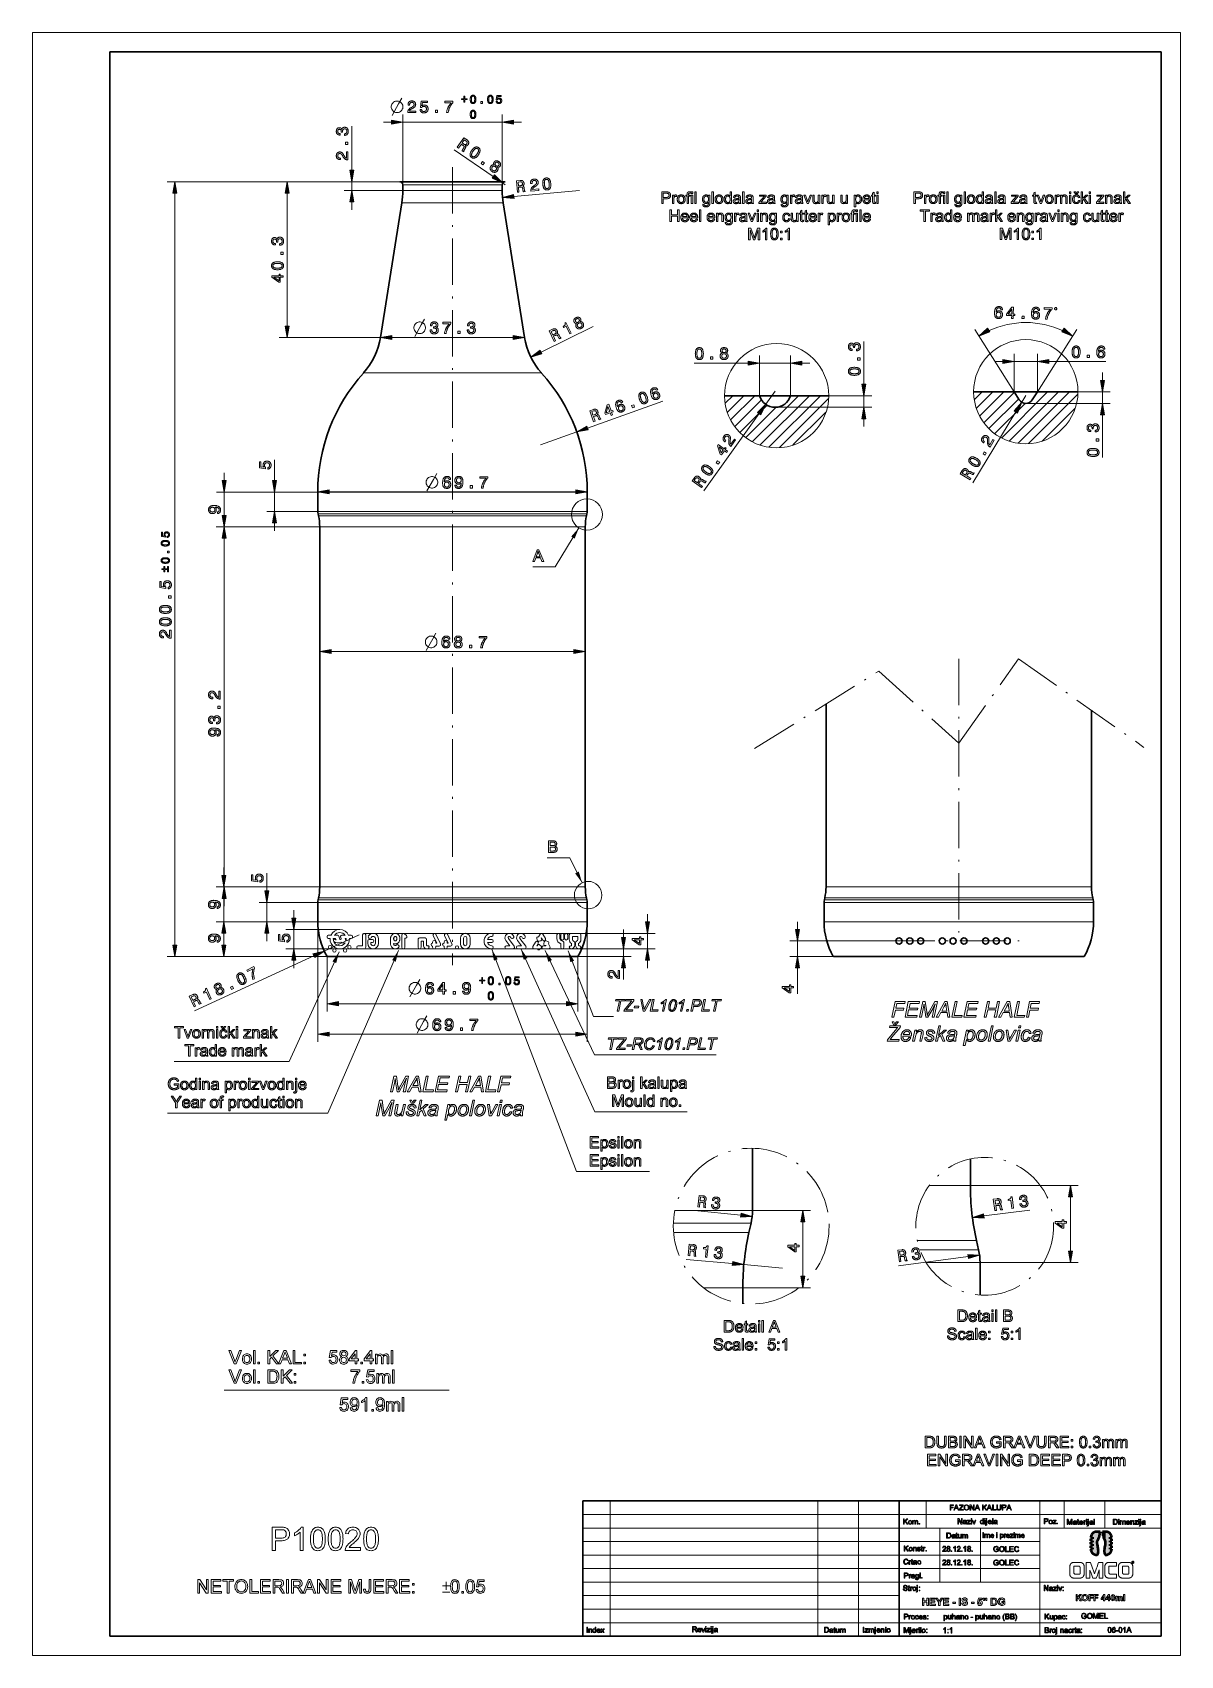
# Model space of a CAD drawing. Extents: x 0 to 297, y 0 to 420.
import ezdxf

# ---------------------------------------------------------------- set-up
doc = ezdxf.new("R2010")
doc.units = 0
doc.linetypes.add('DASHDOT', pattern=[18.5, 12, -3, 0.5, -3])

msp = doc.modelspace()

# ---------------------------------------------------------------- linework, layer by layer
at = {"color": 7, "lineweight": 13}
for p, q in [((0, 0), (0, 420)), ((0, 420), (297, 420)), ((297, 0), (297, 420)), ((95.81, 396.76), (121.51, 396.76)), ((95.01, 381.38), (34.85, 381.38)), ((36.85, 183.84), (36.85, 378.43)), ((95.01, 381.38), (63.86, 381.38)), ((65.86, 344.04), (65.86, 378.43)), ((119.93, 380.58), (95.81, 380.58)), ((119.93, 379.08), (95.81, 379.08)), ((120.15, 375.94), (95.56, 375.94)), ((90.01, 341.08), (63.86, 341.08)), ((125.02, 341.08), (90.01, 341.08)), ((92.96, 341.08), (124.35, 341.08)), ((128.88, 331.88), (85.62, 331.88)), ((143.58, 317.64), (163.08, 324.63)), ((187.98, 321.38), (173.72, 301.36)), ((73.81, 301.08), (47.58, 301.08)), ((139.24, 301.08), (73.81, 301.08)), ((76.76, 301.1), (140.55, 301.1)), ((139.24, 296.08), (73.81, 296.08)), ((139.18, 295.43), (73.88, 295.43)), ((139.08, 294.94), (73.99, 294.94)), ((74.31, 292.08), (47.56, 292.08)), ((74.31, 292.08), (47.58, 292.08)), ((49.56, 198.88), (49.56, 292.08)), ((138.8, 292.08), (74.31, 292.08)), ((77.26, 259.8), (140.05, 259.8)), ((74.31, 198.88), (47.53, 198.88)), ((74.31, 198.88), (47.56, 198.88)), ((138.8, 198.88), (74.31, 198.88)), ((269.78, 198.9), (205.29, 198.9)), ((139.24, 194.88), (73.81, 194.88)), ((139.18, 195.54), (73.88, 195.54)), ((139.08, 196.03), (73.99, 196.03)), ((270.22, 194.9), (204.79, 194.9)), ((270.16, 195.56), (204.86, 195.56)), ((270.06, 196.04), (204.97, 196.04)), ((73.81, 189.88), (47.51, 189.88)), ((73.81, 189.88), (47.53, 189.88)), ((73.81, 189.88), (73.81, 158.78)), ((139.24, 189.88), (73.81, 189.88)), ((143.51, 189.88), (143.51, 158.78)), ((270.22, 189.9), (204.79, 189.9)), ((85.66, 186.88), (138.66, 186.88)), ((221.43, 184.9), (195.9, 184.9)), ((76.21, 180.88), (34.85, 180.88)), ((72.79, 181.07), (41.94, 166.83)), ((76.21, 180.88), (47.51, 180.88)), ((79.16, 168.68), (138.15, 168.68)), ((76.76, 160.78), (140.55, 160.78)), ((242.63, 121.67), (270.51, 121.67)), ((186.26, 115.18), (166.2, 115.18)), ((185.9, 111.89), (165.8, 111.89)), ((245.13, 101.67), (270.51, 101.67)), ((149.42, 40), (149.42, 5)), ((203.21, 40), (203.21, 5)), ((213.71, 40), (213.71, 5)), ((260.61, 40), (260.61, 5)), ((142.42, 36.5), (292, 36.5)), ((292, 33), (142.42, 33)), ((142.42, 29.5), (260.61, 29.5)), ((142.42, 26), (260.61, 26)), ((142.42, 22.5), (260.61, 22.5)), ((142.42, 19), (292, 19)), ((224.21, 15.5), (142.42, 15.5)), ((142.42, 12), (292, 12)), ((142.42, 8.5), (292, 8.5)), ((0, 0), (297, 0))]:
    msp.add_line(p, q, dxfattribs=at)
at = {"color": 7, "lineweight": 30}
for p, q in [((20, 5), (20, 415)), ((20, 415), (292, 415)), ((292, 5), (292, 415)), ((95.01, 381.38), (122.31, 381.38)), ((93.83, 365.08), (90.01, 341.08)), ((123.48, 365.08), (127.31, 341.08)), ((179.02, 326.01), (205.99, 326.01)), ((243.48, 327.02), (270.45, 327.02)), ((74.31, 198.88), (74.31, 292.08)), ((143.01, 198.88), (143.01, 292.08)), ((205.29, 198.9), (205.29, 246.24)), ((273.99, 198.9), (273.99, 244.59)), ((76.21, 180.88), (141.11, 180.88)), ((272.09, 180.9), (207.19, 180.9)), ((142.42, 40), (292, 40)), ((142.42, 40), (142.42, 5)), ((224.21, 40), (224.21, 5)), ((20, 5), (292, 5))]:
    msp.add_line(p, q, dxfattribs=at)
at = {"color": 7, "lineweight": 13, "ltscale": 0.285705}
msp.add_line((82.62, 384.34), (82.62, 395.77), dxfattribs=at)
at = {"color": 7, "lineweight": 13, "ltscale": 0.051139}
for p, q in [((90.81, 396.76), (92.85, 396.76)), ((124.46, 396.76), (126.51, 396.76)), ((82.62, 374.08), (82.62, 376.13)), ((49.58, 304.04), (49.58, 306.08)), ((49.56, 295.04), (49.56, 297.08)), ((49.53, 201.84), (49.53, 203.88)), ((49.56, 193.88), (49.56, 195.93)), ((67.58, 190.84), (67.58, 192.88)), ((197.9, 187.85), (197.9, 189.9)), ((49.53, 184.88), (49.53, 186.93)), ((60.62, 184.88), (60.62, 186.93)), ((152.87, 185.84), (152.87, 187.88)), ((67.58, 177.88), (67.58, 179.93))]:
    msp.add_line(p, q, dxfattribs=at)
at = {"color": 7, "lineweight": 13, "ltscale": 0.454398}
for p, q in [((95.81, 380.58), (95.81, 398.76)), ((121.51, 380.58), (121.51, 398.76))]:
    msp.add_line(p, q, dxfattribs=at)
at = {"color": 7, "lineweight": 13, "ltscale": 0.307378}
msp.add_line((119.21, 382.7), (109.06, 389.65), dxfattribs=at)
at = {"color": 7, "linetype": 'DASHDOT', "lineweight": 13}
for p, q in [((108.66, 385.17), (108.66, 178.65)), ((239.64, 257.94), (239.64, 187.11)), ((239.64, 236.06), (255.11, 257.94)), ((255.11, 257.94), (287.54, 235.01)), ((186.78, 234.7), (218.91, 254.74)), ((218.91, 254.74), (239.64, 236.06)), ((221.43, 184.9), (255.29, 184.9))]:
    msp.add_line(p, q, dxfattribs=at)
at = {"color": 7, "lineweight": 13, "ltscale": 0.359678}
msp.add_line((95.01, 381.38), (80.62, 381.38), dxfattribs=at)
at = {"color": 7, "lineweight": 13, "ltscale": 0.379678}
msp.add_line((95.81, 379.08), (80.62, 379.08), dxfattribs=at)
at = {"color": 7, "lineweight": 13, "ltscale": 0.0575}
msp.add_line((82.62, 379.08), (82.62, 381.38), dxfattribs=at)
at = {"color": 7, "lineweight": 30, "ltscale": 0.0375}
for p, q in [((95.81, 379.08), (95.81, 380.58)), ((121.51, 379.08), (121.51, 380.58))]:
    msp.add_line(p, q, dxfattribs=at)
at = {"color": 7, "lineweight": 13, "ltscale": 0.039327}
for p, q in [((121.51, 380.58), (119.93, 380.58)), ((121.51, 379.08), (119.93, 379.08))]:
    msp.add_line(p, q, dxfattribs=at)
at = {"color": 7, "lineweight": 13, "ltscale": 0.02}
msp.add_line((122.31, 380.58), (121.65, 381.04), dxfattribs=at)
at = {"color": 7, "lineweight": 13, "ltscale": 0.426139}
msp.add_line((124.53, 377.55), (141.51, 379.08), dxfattribs=at)
at = {"color": 7, "lineweight": 30, "ltscale": 0.274778}
for p, q in [((95.56, 375.94), (93.83, 365.08)), ((121.76, 375.94), (123.48, 365.08))]:
    msp.add_line(p, q, dxfattribs=at)
at = {"color": 7, "lineweight": 13, "ltscale": 0.040088}
msp.add_line((121.76, 375.94), (120.15, 375.94), dxfattribs=at)
at = {"color": 7, "lineweight": 13, "ltscale": 0.057077}
msp.add_line((127.31, 341.08), (125.02, 341.08), dxfattribs=at)
at = {"color": 7, "lineweight": 13, "ltscale": 0.376139}
msp.add_line((131.58, 337.28), (145.08, 343.92), dxfattribs=at)
at = {"color": 7, "lineweight": 13, "ltscale": 0.475911}
for p, q in [((253.97, 327.02), (243.79, 343.11)), ((259.97, 327.02), (270.15, 343.11))]:
    msp.add_line(p, q, dxfattribs=at)
at = {"color": 5, "lineweight": 13, "ltscale": 0.260472}
for p, q in [((188.11, 326.01), (188.11, 336.43)), ((196.11, 326.01), (196.11, 336.43))]:
    msp.add_line(p, q, dxfattribs=at)
at = {"color": 5, "lineweight": 13, "ltscale": 0.276097}
for p, q in [((215.1, 328.97), (215.1, 340.01)), ((276.83, 310.03), (276.83, 321.07))]:
    msp.add_line(p, q, dxfattribs=at)
at = {"color": 5, "lineweight": 13, "ltscale": 0.245795}
for p, q in [((253.97, 327.02), (253.97, 336.86)), ((259.97, 327.02), (259.97, 336.86))]:
    msp.add_line(p, q, dxfattribs=at)
at = {"color": 7, "lineweight": 13, "ltscale": 0.070515}
msp.add_line((131.7, 331.88), (128.88, 331.88), dxfattribs=at)
at = {"color": 5, "lineweight": 13, "ltscale": 0.348214}
msp.add_line((171.22, 334.43), (185.15, 334.43), dxfattribs=at)
at = {"color": 5, "lineweight": 13, "ltscale": 0.2}
msp.add_line((188.11, 334.43), (196.11, 334.43), dxfattribs=at)
at = {"color": 5, "lineweight": 13, "ltscale": 0.051139}
for p, q in [((199.06, 334.43), (201.11, 334.43)), ((248.97, 334.86), (251.01, 334.86)), ((276.83, 329.98), (276.83, 332.02)), ((215.1, 318.01), (215.1, 320.06)), ((159.09, 189.84), (159.09, 191.88)), ((159.09, 177.88), (159.09, 179.93))]:
    msp.add_line(p, q, dxfattribs=at)
at = {"color": 5, "lineweight": 13, "ltscale": 0.15}
msp.add_line((253.97, 334.86), (259.97, 334.86), dxfattribs=at)
at = {"color": 5, "lineweight": 13, "ltscale": 0.36922}
msp.add_line((262.92, 334.86), (277.69, 334.86), dxfattribs=at)
at = {"color": 7, "lineweight": 13, "ltscale": 0.069905}
for p, q in [((179.21, 324.04), (181.19, 326.01)), ((243.68, 325.05), (245.65, 327.02))]:
    msp.add_line(p, q, dxfattribs=at)
at = {"color": 7, "lineweight": 13, "ltscale": 0.150263}
for p, q in [((179.77, 321.76), (184.02, 326.01)), ((244.23, 322.77), (248.48, 327.02))]:
    msp.add_line(p, q, dxfattribs=at)
at = {"color": 7, "lineweight": 13, "ltscale": 0.220281}
for p, q in [((180.62, 319.78), (186.85, 326.01)), ((245.08, 320.79), (251.31, 327.02))]:
    msp.add_line(p, q, dxfattribs=at)
at = {"color": 7, "lineweight": 13, "ltscale": 0.244337}
msp.add_line((181.69, 318.03), (188.6, 324.94), dxfattribs=at)
at = {"color": 7, "lineweight": 13, "ltscale": 0.250552}
msp.add_line((182.97, 316.48), (190.05, 323.56), dxfattribs=at)
at = {"color": 7, "lineweight": 13, "ltscale": 0.420281}
for p, q in [((186.27, 314.13), (198.16, 326.01)), ((250.74, 315.14), (262.62, 327.02))]:
    msp.add_line(p, q, dxfattribs=at)
at = {"color": 7, "lineweight": 13, "ltscale": 0.450263}
msp.add_line((188.25, 313.28), (200.99, 326.01), dxfattribs=at)
at = {"color": 7, "lineweight": 13, "ltscale": 0.104166}
msp.add_line((192.11, 327.18), (189.69, 323.78), dxfattribs=at)
at = {"color": 7, "lineweight": 13, "ltscale": 0.469905}
for p, q in [((190.53, 312.72), (203.82, 326.01)), ((254.99, 313.73), (268.28, 327.02))]:
    msp.add_line(p, q, dxfattribs=at)
at = {"color": 7, "lineweight": 13, "ltscale": 0.448509}
for p, q in [((193.23, 312.6), (205.92, 325.28)), ((257.7, 313.61), (270.38, 326.3))]:
    msp.add_line(p, q, dxfattribs=at)
at = {"color": 5, "lineweight": 13, "ltscale": 0.277723}
msp.add_line((205.99, 326.01), (217.1, 326.01), dxfattribs=at)
at = {"color": 5, "lineweight": 13, "ltscale": 0.075}
for p, q in [((215.1, 323.01), (215.1, 326.01)), ((276.83, 324.02), (276.83, 327.02))]:
    msp.add_line(p, q, dxfattribs=at)
at = {"color": 7, "lineweight": 13, "ltscale": 0.278502}
msp.add_line((246.16, 319.04), (254.03, 326.92), dxfattribs=at)
at = {"color": 7, "lineweight": 13, "ltscale": 0.272189}
msp.add_line((247.43, 317.49), (255.13, 325.19), dxfattribs=at)
at = {"color": 7, "lineweight": 13, "ltscale": 0.27651}
msp.add_line((248.99, 316.21), (256.81, 324.03), dxfattribs=at)
at = {"color": 7, "lineweight": 13, "ltscale": 0.450264}
msp.add_line((252.72, 314.29), (265.45, 327.02), dxfattribs=at)
at = {"color": 7, "lineweight": 30, "ltscale": 0.061237}
for p, q in [((255.28, 324.95), (253.97, 327.02)), ((258.66, 324.95), (259.97, 327.02))]:
    msp.add_line(p, q, dxfattribs=at)
at = {"color": 5, "lineweight": 13, "ltscale": 0.05}
msp.add_line((256.97, 326.02), (255.93, 324.31), dxfattribs=at)
at = {"color": 5, "lineweight": 13}
for p, q in [((256.97, 324.02), (278.83, 324.02)), ((192.11, 323.01), (217.1, 323.01)), ((254.4, 321.79), (243.26, 303.45)), ((138.66, 186.88), (161.09, 186.88)), ((138.66, 182.88), (161.09, 182.88))]:
    msp.add_line(p, q, dxfattribs=at)
at = {"color": 5, "lineweight": 13, "ltscale": 0.209479}
msp.add_line((270.45, 327.02), (278.83, 327.02), dxfattribs=at)
at = {"color": 7, "lineweight": 13, "ltscale": 0.276849}
msp.add_line((184.52, 315.2), (192.35, 323.03), dxfattribs=at)
at = {"color": 7, "lineweight": 13, "ltscale": 0.300985}
for p, q in [((196.73, 313.27), (205.24, 321.78)), ((261.2, 314.28), (269.71, 322.8))]:
    msp.add_line(p, q, dxfattribs=at)
at = {"color": 7, "lineweight": 13, "ltscale": 0.25}
for p, q in [((131.39, 313.26), (140.8, 316.64)), ((84.55, 186.5), (75.47, 182.31)), ((193.99, 100.23), (184.04, 101.15))]:
    msp.add_line(p, q, dxfattribs=at)
at = {"color": 7, "lineweight": 13, "ltscale": 0.133167}
msp.add_line((62.64, 304.04), (62.64, 309.37), dxfattribs=at)
at = {"color": 7, "lineweight": 13, "ltscale": 0.225}
for p, q in [((49.58, 292.08), (49.58, 301.08)), ((49.53, 189.88), (49.53, 198.88))]:
    msp.add_line(p, q, dxfattribs=at)
at = {"color": 7, "lineweight": 13, "ltscale": 0.329192}
for p, q in [((73.81, 301.08), (60.64, 301.08)), ((73.81, 296.08), (60.64, 296.08))]:
    msp.add_line(p, q, dxfattribs=at)
at = {"color": 7, "lineweight": 13, "ltscale": 0.125}
for p, q in [((62.64, 296.08), (62.64, 301.08)), ((60.62, 189.88), (60.62, 194.88)), ((67.58, 182.88), (67.58, 187.88))]:
    msp.add_line(p, q, dxfattribs=at)
at = {"color": 7, "lineweight": 30, "ltscale": 0.125}
for p, q in [((73.81, 296.08), (73.81, 301.08)), ((143.51, 296.08), (143.51, 301.08)), ((73.81, 189.88), (73.81, 194.88)), ((143.51, 189.88), (143.51, 194.88)), ((204.79, 189.9), (204.79, 194.9)), ((274.49, 189.9), (274.49, 194.9))]:
    msp.add_line(p, q, dxfattribs=at)
at = {"color": 7, "lineweight": 13, "ltscale": 0.106656}
for p, q in [((143.51, 301.08), (139.24, 301.08)), ((143.51, 296.08), (139.24, 296.08)), ((143.51, 194.88), (139.24, 194.88)), ((274.49, 194.9), (270.22, 194.9)), ((143.51, 189.88), (139.24, 189.88)), ((274.49, 189.9), (270.22, 189.9))]:
    msp.add_line(p, q, dxfattribs=at)
at = {"color": 7, "lineweight": 30, "ltscale": 0.0125}
for p, q in [((73.99, 294.94), (73.88, 295.43)), ((143.32, 294.94), (143.43, 295.43)), ((73.99, 196.03), (73.88, 195.54)), ((143.32, 196.03), (143.43, 195.54)), ((204.97, 196.04), (204.86, 195.56)), ((274.31, 196.04), (274.42, 195.56))]:
    msp.add_line(p, q, dxfattribs=at)
at = {"color": 7, "lineweight": 13, "ltscale": 0.106096}
for p, q in [((143.32, 294.94), (139.08, 294.94)), ((143.32, 196.03), (139.08, 196.03)), ((274.31, 196.04), (270.06, 196.04))]:
    msp.add_line(p, q, dxfattribs=at)
at = {"color": 7, "lineweight": 13, "ltscale": 0.106432}
for p, q in [((143.43, 295.43), (139.18, 295.43)), ((143.43, 195.54), (139.18, 195.54)), ((274.42, 195.56), (270.16, 195.56))]:
    msp.add_line(p, q, dxfattribs=at)
at = {"color": 7, "lineweight": 13, "ltscale": 0.05114}
for p, q in [((62.64, 291.08), (62.64, 293.13)), ((49.58, 287.08), (49.58, 289.13))]:
    msp.add_line(p, q, dxfattribs=at)
at = {"color": 7, "lineweight": 13, "ltscale": 0.105126}
for p, q in [((143.01, 292.08), (138.8, 292.08)), ((143.01, 198.88), (138.8, 198.88))]:
    msp.add_line(p, q, dxfattribs=at)
at = {"color": 7, "lineweight": 13, "ltscale": 0.116125}
msp.add_line((60.62, 197.84), (60.62, 202.48), dxfattribs=at)
at = {"color": 7, "lineweight": 13, "ltscale": 0.105125}
msp.add_line((273.99, 198.9), (269.78, 198.9), dxfattribs=at)
at = {"color": 7, "lineweight": 13, "ltscale": 0.379584}
for p, q in [((73.81, 194.88), (58.62, 194.88)), ((73.81, 189.88), (58.62, 189.88))]:
    msp.add_line(p, q, dxfattribs=at)
at = {"color": 7, "lineweight": 13, "ltscale": 0.077279}
msp.add_line((49.51, 183.84), (49.51, 186.93), dxfattribs=at)
at = {"color": 7, "lineweight": 13, "ltscale": 0.347873}
msp.add_line((79.5, 187.88), (65.58, 187.88), dxfattribs=at)
at = {"color": 7, "lineweight": 13, "ltscale": 0.004687}
for p, q in [((76.22, 185.87), (76.22, 186.06)), ((82.77, 185.87), (82.77, 186.06))]:
    msp.add_line(p, q, dxfattribs=at)
at = {"color": 7, "lineweight": 13, "ltscale": 0.016583}
for p, q in [((77.2, 186.37), (76.53, 186.37)), ((82.46, 186.37), (81.79, 186.37))]:
    msp.add_line(p, q, dxfattribs=at)
at = {"color": 7, "lineweight": 13, "ltscale": 0.011689}
for p, q in [((77, 185.56), (76.53, 185.56)), ((82.46, 185.56), (81.99, 185.56))]:
    msp.add_line(p, q, dxfattribs=at)
at = {"color": 7, "lineweight": 13, "ltscale": 0.014944}
msp.add_line((78.41, 185.56), (77.82, 185.56), dxfattribs=at)
at = {"color": 7, "lineweight": 13, "ltscale": 0.021388}
msp.add_line((78.98, 186.37), (78.12, 186.37), dxfattribs=at)
at = {"color": 7, "lineweight": 13, "ltscale": 0.010106}
msp.add_line((78.41, 185.56), (78.53, 185.17), dxfattribs=at)
at = {"color": 7, "lineweight": 13, "ltscale": 0.019315}
msp.add_line((79.28, 186.15), (79.51, 185.41), dxfattribs=at)
at = {"color": 7, "lineweight": 13, "ltscale": 0.011918}
msp.add_line((79.69, 185.96), (79.83, 185.51), dxfattribs=at)
at = {"color": 7, "lineweight": 13, "ltscale": 0.02204}
msp.add_line((80.87, 186.37), (79.99, 186.37), dxfattribs=at)
at = {"color": 7, "lineweight": 13, "ltscale": 0.019275}
msp.add_line((80.86, 185.56), (81.09, 184.82), dxfattribs=at)
at = {"color": 7, "lineweight": 13, "ltscale": 0.007897}
msp.add_line((81.17, 185.56), (80.86, 185.56), dxfattribs=at)
at = {"color": 7, "lineweight": 18, "ltscale": 0.07}
msp.add_line((85.41, 186.48), (85.41, 183.68), dxfattribs=at)
at = {"color": 7, "lineweight": 18, "ltscale": 0.08}
msp.add_line((86.21, 186.48), (86.21, 183.28), dxfattribs=at)
at = {"color": 7, "lineweight": 18, "ltscale": 0.015493}
msp.add_line((86.72, 184.92), (86.72, 184.3), dxfattribs=at)
at = {"color": 7, "lineweight": 18, "ltscale": 0.020501}
msp.add_line((87.94, 185.32), (87.12, 185.32), dxfattribs=at)
at = {"color": 7, "lineweight": 18, "ltscale": 0.029455}
for p, q in [((88.74, 185.47), (88.74, 184.3)), ((89.54, 185.47), (89.54, 184.3))]:
    msp.add_line(p, q, dxfattribs=at)
at = {"color": 7, "lineweight": 13, "ltscale": 0.035063}
msp.add_line((92.64, 185.5), (92.64, 184.1), dxfattribs=at)
at = {"color": 7, "lineweight": 13, "ltscale": 0.08}
msp.add_line((95.56, 186.48), (95.56, 183.28), dxfattribs=at)
at = {"color": 7, "lineweight": 13, "ltscale": 0.016782}
msp.add_line((96.23, 186.78), (96.73, 186.33), dxfattribs=at)
at = {"color": 7, "lineweight": 13, "ltscale": 0.058971}
msp.add_line((96.36, 185.64), (96.36, 183.28), dxfattribs=at)
at = {"color": 7, "lineweight": 18, "ltscale": 0.050008}
msp.add_line((99.74, 185.28), (99.74, 183.28), dxfattribs=at)
at = {"color": 7, "lineweight": 18, "ltscale": 0.035481}
msp.add_line((100.14, 185.68), (101.56, 185.68), dxfattribs=at)
at = {"color": 7, "lineweight": 13, "ltscale": 0.015485}
msp.add_line((100.54, 184.88), (101.16, 184.88), dxfattribs=at)
at = {"color": 7, "lineweight": 18, "ltscale": 0.04}
msp.add_line((100.54, 183.28), (100.54, 184.88), dxfattribs=at)
at = {"color": 7, "lineweight": 18, "ltscale": 0.026553}
msp.add_line((101.16, 184.88), (101.16, 183.82), dxfattribs=at)
at = {"color": 7, "lineweight": 18, "ltscale": 0.036552}
msp.add_line((101.96, 185.28), (101.96, 183.82), dxfattribs=at)
at = {"color": 7, "lineweight": 18, "ltscale": 0.054065}
for p, q in [((104.57, 184.36), (103.66, 186.32)), ((107.53, 184.36), (106.62, 186.32))]:
    msp.add_line(p, q, dxfattribs=at)
at = {"color": 7, "lineweight": 18, "ltscale": 0.069773}
for p, q in [((105.56, 184.13), (104.38, 186.65)), ((108.52, 184.13), (107.34, 186.65))]:
    msp.add_line(p, q, dxfattribs=at)
at = {"color": 7, "lineweight": 18, "ltscale": 0.038042}
for p, q in [((110.73, 184.12), (110.73, 185.65)), ((111.53, 184.12), (111.53, 185.65)), ((112.41, 185.65), (112.41, 184.12)), ((113.21, 185.65), (113.21, 184.12))]:
    msp.add_line(p, q, dxfattribs=at)
at = {"color": 7, "lineweight": 13, "ltscale": 0.028166}
for p, q in [((118.82, 185.28), (117.69, 185.28)), ((118.82, 184.48), (117.69, 184.48))]:
    msp.add_line(p, q, dxfattribs=at)
at = {"color": 7, "lineweight": 13, "ltscale": 0.042885}
for p, q in [((123.51, 183.68), (122.47, 185.05)), ((126.5, 183.68), (125.46, 185.05))]:
    msp.add_line(p, q, dxfattribs=at)
at = {"color": 7, "lineweight": 13, "ltscale": 0.063061}
for p, q in [((124.63, 183.53), (123.11, 185.53)), ((127.62, 183.53), (126.1, 185.53))]:
    msp.add_line(p, q, dxfattribs=at)
at = {"color": 7, "lineweight": 18, "ltscale": 0.01286}
for p, q in [((130.57, 185.09), (130.45, 185.59)), ((131.5, 184.98), (131.01, 184.83)), ((132.86, 184.94), (133.35, 184.79)), ((131.21, 183.89), (131.59, 183.54)), ((131.59, 183.03), (131.21, 182.68)), ((132.3, 184.18), (132.41, 184.68))]:
    msp.add_line(p, q, dxfattribs=at)
at = {"color": 7, "lineweight": 18, "ltscale": 0.020064}
for p, q in [((131.33, 186.68), (130.92, 185.99)), ((129.82, 182.88), (130.63, 182.88)), ((133.87, 183.48), (133.46, 184.18))]:
    msp.add_line(p, q, dxfattribs=at)
at = {"color": 7, "lineweight": 18, "ltscale": 0.002744}
for p, q in [((131.67, 185.68), (131.62, 185.59)), ((130.52, 183.68), (130.63, 183.68))]:
    msp.add_line(p, q, dxfattribs=at)
at = {"color": 7, "lineweight": 18, "ltscale": 0.015951}
for p, q in [((131.99, 185.13), (131.67, 185.68)), ((132.19, 183.68), (132.83, 183.68))]:
    msp.add_line(p, q, dxfattribs=at)
at = {"color": 7, "lineweight": 18, "ltscale": 0.033271}
for p, q in [((132.68, 185.53), (132.02, 186.68)), ((130.14, 184.64), (129.48, 183.48)), ((132.19, 182.88), (133.52, 182.88))]:
    msp.add_line(p, q, dxfattribs=at)
at = {"color": 7, "lineweight": 18, "ltscale": 0.023761}
for p, q in [((135.67, 185.53), (135.67, 186.48)), ((136.47, 185.53), (136.47, 186.48)), ((136.67, 185.53), (136.67, 186.48)), ((137.47, 185.53), (137.47, 186.48)), ((137.67, 185.53), (137.67, 186.48)), ((138.47, 185.53), (138.47, 186.48))]:
    msp.add_line(p, q, dxfattribs=at)
at = {"color": 7, "lineweight": 18, "ltscale": 0.029509}
for p, q in [((138.87, 185.3), (138.87, 186.48)), ((141.86, 185.3), (141.86, 186.48))]:
    msp.add_line(p, q, dxfattribs=at)
at = {"color": 7, "lineweight": 18, "ltscale": 0.027327}
for p in [(139.27, 186.88), (141.46, 186.88)]:
    msp.add_line(p, (140.37, 186.88), dxfattribs=at)
at = {"color": 7, "lineweight": 18, "ltscale": 0.017327}
for p in [(139.67, 186.08), (141.06, 186.08)]:
    msp.add_line(p, (140.37, 186.08), dxfattribs=at)
at = {"color": 7, "lineweight": 18, "ltscale": 0.01951}
for p, q in [((139.67, 185.3), (139.67, 186.08)), ((141.06, 185.3), (141.06, 186.08))]:
    msp.add_line(p, q, dxfattribs=at)
at = {"color": 5, "lineweight": 13, "ltscale": 0.1}
msp.add_line((159.09, 182.88), (159.09, 186.88), dxfattribs=at)
at = {"color": 7, "lineweight": 13, "ltscale": 0.1}
msp.add_line((197.9, 180.9), (197.9, 184.9), dxfattribs=at)
at = {"color": 7, "lineweight": 13, "ltscale": 0.324672}
msp.add_line((78.57, 182.88), (65.58, 182.88), dxfattribs=at)
at = {"color": 7, "lineweight": 13, "ltscale": 0.355011}
for p, q in [((76.21, 180.88), (76.21, 166.68)), ((141.11, 180.88), (141.11, 166.68))]:
    msp.add_line(p, q, dxfattribs=at)
at = {"color": 7, "lineweight": 18}
for p, q in [((78.57, 182.88), (138.66, 182.88)), ((49.57, 68.64), (107.81, 68.64))]:
    msp.add_line(p, q, dxfattribs=at)
at = {"color": 7, "lineweight": 18, "ltscale": 0.028433}
msp.add_line((85.41, 183.68), (84.27, 183.68), dxfattribs=at)
at = {"color": 7, "lineweight": 18, "ltscale": 0.038433}
msp.add_line((85.81, 182.88), (84.27, 182.88), dxfattribs=at)
at = {"color": 7, "lineweight": 18, "ltscale": 0.010501}
msp.add_line((87.94, 184.52), (87.52, 184.52), dxfattribs=at)
at = {"color": 7, "lineweight": 18, "ltscale": 0.005493}
msp.add_line((87.52, 184.52), (87.52, 184.3), dxfattribs=at)
at = {"color": 7, "lineweight": 13, "ltscale": 0.002642}
msp.add_line((93.44, 184.21), (93.44, 184.1), dxfattribs=at)
at = {"color": 7, "lineweight": 18, "ltscale": 0.006802}
for p, q in [((103.52, 184.36), (103.52, 184.63)), ((103.52, 183.28), (103.52, 183.56)), ((106.48, 184.36), (106.48, 184.63)), ((106.48, 183.28), (106.48, 183.56))]:
    msp.add_line(p, q, dxfattribs=at)
at = {"color": 7, "lineweight": 18, "ltscale": 0.006783}
for p, q in [((104.32, 184.36), (104.32, 184.63)), ((104.32, 183.28), (104.32, 183.56)), ((107.28, 184.36), (107.28, 184.63)), ((107.28, 183.28), (107.28, 183.56))]:
    msp.add_line(p, q, dxfattribs=at)
at = {"color": 7, "lineweight": 18, "ltscale": 0.006378}
for p, q in [((104.32, 184.36), (104.57, 184.36)), ((107.28, 184.36), (107.53, 184.36))]:
    msp.add_line(p, q, dxfattribs=at)
at = {"color": 7, "lineweight": 18, "ltscale": 0.022086}
for p, q in [((104.32, 183.56), (105.2, 183.56)), ((107.28, 183.56), (108.16, 183.56))]:
    msp.add_line(p, q, dxfattribs=at)
at = {"color": 7, "lineweight": 13, "ltscale": 0.022092}
for p, q in [((122.62, 183.68), (123.51, 183.68)), ((125.62, 183.68), (126.5, 183.68))]:
    msp.add_line(p, q, dxfattribs=at)
at = {"color": 7, "lineweight": 13, "ltscale": 0.042267}
for p, q in [((122.62, 182.88), (124.32, 182.88)), ((125.62, 182.88), (127.31, 182.88))]:
    msp.add_line(p, q, dxfattribs=at)
at = {"color": 7, "lineweight": 18, "ltscale": 0.01595}
msp.add_line((130.84, 184.24), (130.52, 183.68), dxfattribs=at)
at = {"color": 7, "lineweight": 18, "ltscale": 0.002743}
msp.add_line((132.83, 183.68), (132.77, 183.78), dxfattribs=at)
at = {"color": 7, "lineweight": 18, "ltscale": 0.022796}
msp.add_line((136.66, 184.2), (136.66, 183.28), dxfattribs=at)
at = {"color": 7, "lineweight": 18, "ltscale": 0.026715}
msp.add_line((137.46, 184.35), (137.46, 183.28), dxfattribs=at)
at = {"color": 7, "lineweight": 13, "ltscale": 0.405387}
msp.add_line((138.66, 182.88), (154.87, 182.88), dxfattribs=at)
at = {"color": 7, "lineweight": 18, "ltscale": 0.001077}
for p, q in [((139.27, 183.69), (139.32, 183.69)), ((139.27, 182.89), (139.32, 182.89)), ((141.46, 183.69), (141.42, 183.69)), ((141.46, 182.89), (141.42, 182.89))]:
    msp.add_line(p, q, dxfattribs=at)
at = {"color": 7, "lineweight": 18, "ltscale": 0.00963}
for p, q in [((139.47, 184.22), (139.47, 183.84)), ((141.27, 184.22), (141.27, 183.84))]:
    msp.add_line(p, q, dxfattribs=at)
at = {"color": 7, "lineweight": 18, "ltscale": 0.015834}
for p, q in [((140.27, 184.47), (140.27, 183.84)), ((140.47, 184.47), (140.47, 183.84))]:
    msp.add_line(p, q, dxfattribs=at)
at = {"color": 7, "lineweight": 13, "ltscale": 0.344137}
msp.add_line((141.11, 180.88), (154.87, 180.88), dxfattribs=at)
at = {"color": 7, "lineweight": 13, "ltscale": 0.05}
msp.add_line((152.87, 180.88), (152.87, 182.88), dxfattribs=at)
at = {"color": 7, "lineweight": 13, "ltscale": 0.282173}
msp.add_line((207.19, 180.9), (195.9, 180.9), dxfattribs=at)
at = {"color": 7, "lineweight": 13, "ltscale": 0.073984}
msp.add_line((152.87, 174.97), (152.87, 177.93), dxfattribs=at)
at = {"color": 7, "lineweight": 13, "ltscale": 0.167814}
msp.add_line((197.9, 171.23), (197.9, 177.94), dxfattribs=at)
at = {"color": 7, "lineweight": 30, "ltscale": 0.402046}
msp.add_line((186.26, 115.18), (186.26, 131.26), dxfattribs=at)
at = {"color": 7, "lineweight": 30, "ltscale": 0.17057}
msp.add_line((242.63, 121.67), (242.63, 128.49), dxfattribs=at)
at = {"color": 7, "lineweight": 13, "ltscale": 0.264754}
msp.add_line((242.63, 121.67), (232.04, 121.67), dxfattribs=at)
at = {"color": 7, "lineweight": 13, "ltscale": 0.35228}
msp.add_line((268.51, 104.62), (268.51, 118.71), dxfattribs=at)
at = {"color": 7, "lineweight": 13, "ltscale": 0.301139}
for p, q in [((183.25, 113.95), (171.26, 115.18)), ((246.09, 113.74), (258.04, 115.28)), ((181.1, 101.42), (169.1, 102.52))]:
    msp.add_line(p, q, dxfattribs=at)
at = {"color": 7, "lineweight": 13, "ltscale": 0.376149}
msp.add_line((186.26, 115.18), (201.31, 115.18), dxfattribs=at)
at = {"color": 7, "lineweight": 13, "ltscale": 0.487385}
msp.add_line((185.35, 109.45), (165.85, 109.45), dxfattribs=at)
at = {"color": 7, "lineweight": 30, "ltscale": 0.0625}
for p, q in [((185.35, 109.45), (185.9, 111.89)), ((244.22, 107.4), (244.77, 104.96))]:
    msp.add_line(p, q, dxfattribs=at)
at = {"color": 7, "lineweight": 13, "ltscale": 0.352279}
msp.add_line((199.31, 98.14), (199.31, 112.23), dxfattribs=at)
at = {"color": 7, "lineweight": 13, "ltscale": 0.382202}
msp.add_line((244.22, 107.4), (228.93, 107.4), dxfattribs=at)
at = {"color": 7, "lineweight": 13, "ltscale": 0.453943}
msp.add_line((242.08, 103.23), (224.07, 100.88), dxfattribs=at)
at = {"color": 7, "lineweight": 13, "ltscale": 0.378467}
msp.add_line((244.77, 104.96), (229.63, 104.96), dxfattribs=at)
at = {"color": 7, "lineweight": 13, "ltscale": 0.347543}
msp.add_line((245.13, 101.67), (231.23, 101.67), dxfattribs=at)
at = {"color": 7, "lineweight": 30, "ltscale": 0.209259}
msp.add_line((245.13, 93.3), (245.13, 101.67), dxfattribs=at)
at = {"color": 7, "lineweight": 13, "ltscale": 0.253993}
msp.add_line((183.76, 95.18), (173.6, 95.18), dxfattribs=at)
at = {"color": 7, "lineweight": 13, "ltscale": 0.438649}
msp.add_line((183.76, 95.18), (201.31, 95.18), dxfattribs=at)
at = {"color": 7, "lineweight": 30, "ltscale": 0.102383}
msp.add_line((183.76, 91.09), (183.76, 95.18), dxfattribs=at)
at = {"color": 7, "lineweight": 13, "ltscale": 0.175}
for p, q in [((231.21, 40), (231.21, 33)), ((266.91, 40), (266.91, 33)), ((277.41, 40), (277.41, 33))]:
    msp.add_line(p, q, dxfattribs=at)
at = {"color": 7, "lineweight": 13, "ltscale": 0.35}
for p, q in [((234.71, 33), (234.71, 19)), ((245.21, 33), (245.21, 19))]:
    msp.add_line(p, q, dxfattribs=at)
at = {"color": 7, "lineweight": 13}
for points in [[(111.63, 403.5), (111.84, 403.5), (111.84, 402.84), (112.44, 402.84), (112.44, 402.63), (111.84, 402.63), (111.84, 401.98), (111.63, 401.98), (111.63, 402.63), (111.03, 402.63), (111.03, 402.84), (111.63, 402.84)], [(113.25, 402.68), (113.25, 402.79), (113.26, 402.89), (113.27, 402.98), (113.28, 403.07), (113.29, 403.15), (113.32, 403.23), (113.34, 403.31), (113.37, 403.37), (113.4, 403.44), (113.43, 403.5), (113.47, 403.55), (113.52, 403.6), (113.56, 403.64), (113.61, 403.67), (113.66, 403.7), (113.72, 403.73), (113.78, 403.75), (113.84, 403.76), (113.91, 403.77), (113.98, 403.77), (114.05, 403.77), (114.11, 403.76), (114.18, 403.75), (114.23, 403.73), (114.29, 403.7), (114.34, 403.67), (114.39, 403.64), (114.44, 403.6), (114.48, 403.55), (114.52, 403.5), (114.55, 403.44), (114.58, 403.38), (114.61, 403.31), (114.64, 403.24), (114.66, 403.16), (114.67, 403.07), (114.69, 402.98), (114.69, 402.89), (114.7, 402.79), (114.7, 402.68), (114.7, 402.58), (114.69, 402.48), (114.69, 402.39), (114.67, 402.3), (114.66, 402.21), (114.64, 402.14), (114.61, 402.06), (114.58, 401.99), (114.55, 401.93), (114.52, 401.87), (114.48, 401.82), (114.44, 401.78), (114.39, 401.73), (114.34, 401.7), (114.29, 401.67), (114.23, 401.64), (114.18, 401.62), (114.11, 401.61), (114.05, 401.6), (113.98, 401.6), (113.91, 401.6), (113.84, 401.61), (113.78, 401.62), (113.72, 401.64), (113.66, 401.67), (113.61, 401.7), (113.56, 401.74), (113.52, 401.78), (113.47, 401.82), (113.43, 401.88), (113.4, 401.93), (113.37, 402), (113.34, 402.06), (113.32, 402.14), (113.29, 402.22), (113.28, 402.3), (113.27, 402.39), (113.26, 402.48), (113.25, 402.58)], [(113.54, 402.68), (113.54, 402.6), (113.54, 402.52), (113.55, 402.45), (113.55, 402.37), (113.56, 402.31), (113.58, 402.25), (113.59, 402.19), (113.61, 402.14), (113.62, 402.09), (113.64, 402.05), (113.67, 402.01), (113.69, 401.98), (113.72, 401.95), (113.75, 401.92), (113.78, 401.9), (113.81, 401.88), (113.85, 401.87), (113.89, 401.86), (113.93, 401.85), (113.98, 401.85), (114.02, 401.85), (114.06, 401.86), (114.1, 401.87), (114.14, 401.88), (114.17, 401.9), (114.2, 401.92), (114.23, 401.95), (114.26, 401.98), (114.29, 402.01), (114.31, 402.05), (114.33, 402.09), (114.34, 402.14), (114.36, 402.19), (114.37, 402.24), (114.39, 402.31), (114.39, 402.37), (114.4, 402.44), (114.41, 402.52), (114.41, 402.6), (114.41, 402.68), (114.41, 402.77), (114.41, 402.85), (114.4, 402.93), (114.39, 403), (114.39, 403.06), (114.37, 403.13), (114.36, 403.18), (114.34, 403.23), (114.33, 403.28), (114.31, 403.32), (114.29, 403.36), (114.26, 403.4), (114.23, 403.43), (114.2, 403.45), (114.17, 403.47), (114.14, 403.49), (114.1, 403.51), (114.06, 403.51), (114.02, 403.52), (113.98, 403.52), (113.93, 403.52), (113.89, 403.51), (113.85, 403.5), (113.81, 403.49), (113.78, 403.47), (113.75, 403.45), (113.72, 403.42), (113.69, 403.39), (113.67, 403.36), (113.64, 403.32), (113.62, 403.28), (113.61, 403.23), (113.59, 403.18), (113.58, 403.12), (113.56, 403.06), (113.55, 403), (113.55, 402.92), (113.54, 402.85), (113.54, 402.77)], [(117.73, 402.68), (117.73, 402.79), (117.73, 402.89), (117.74, 402.98), (117.76, 403.07), (117.77, 403.15), (117.79, 403.23), (117.82, 403.31), (117.84, 403.37), (117.88, 403.44), (117.91, 403.5), (117.95, 403.55), (117.99, 403.6), (118.04, 403.64), (118.09, 403.67), (118.14, 403.7), (118.2, 403.73), (118.26, 403.75), (118.32, 403.76), (118.38, 403.77), (118.45, 403.77), (118.52, 403.77), (118.59, 403.76), (118.65, 403.75), (118.71, 403.73), (118.77, 403.7), (118.82, 403.67), (118.87, 403.64), (118.92, 403.6), (118.96, 403.55), (119, 403.5), (119.03, 403.44), (119.06, 403.38), (119.09, 403.31), (119.11, 403.24), (119.13, 403.16), (119.15, 403.07), (119.16, 402.98), (119.17, 402.89), (119.18, 402.79), (119.18, 402.68), (119.18, 402.58), (119.17, 402.48), (119.16, 402.39), (119.15, 402.3), (119.13, 402.21), (119.11, 402.14), (119.09, 402.06), (119.06, 401.99), (119.03, 401.93), (119, 401.87), (118.96, 401.82), (118.92, 401.78), (118.87, 401.73), (118.82, 401.7), (118.77, 401.67), (118.71, 401.64), (118.65, 401.62), (118.59, 401.61), (118.52, 401.6), (118.45, 401.6), (118.38, 401.6), (118.32, 401.61), (118.26, 401.62), (118.2, 401.64), (118.14, 401.67), (118.09, 401.7), (118.04, 401.74), (117.99, 401.78), (117.95, 401.82), (117.91, 401.88), (117.88, 401.93), (117.84, 402), (117.82, 402.06), (117.79, 402.14), (117.77, 402.22), (117.76, 402.3), (117.74, 402.39), (117.73, 402.48), (117.73, 402.58)], [(118.01, 402.68), (118.02, 402.6), (118.02, 402.52), (118.02, 402.45), (118.03, 402.37), (118.04, 402.31), (118.05, 402.25), (118.07, 402.19), (118.08, 402.14), (118.1, 402.09), (118.12, 402.05), (118.14, 402.01), (118.17, 401.98), (118.2, 401.95), (118.23, 401.92), (118.26, 401.9), (118.29, 401.88), (118.33, 401.87), (118.37, 401.86), (118.41, 401.85), (118.45, 401.85), (118.5, 401.85), (118.54, 401.86), (118.58, 401.87), (118.62, 401.88), (118.65, 401.9), (118.68, 401.92), (118.71, 401.95), (118.74, 401.98), (118.76, 402.01), (118.78, 402.05), (118.8, 402.09), (118.82, 402.14), (118.84, 402.19), (118.85, 402.24), (118.86, 402.31), (118.87, 402.37), (118.88, 402.44), (118.88, 402.52), (118.89, 402.6), (118.89, 402.68), (118.89, 402.77), (118.88, 402.85), (118.88, 402.93), (118.87, 403), (118.86, 403.06), (118.85, 403.13), (118.84, 403.18), (118.82, 403.23), (118.8, 403.28), (118.78, 403.32), (118.76, 403.36), (118.74, 403.4), (118.71, 403.43), (118.68, 403.45), (118.65, 403.47), (118.62, 403.49), (118.58, 403.51), (118.54, 403.51), (118.5, 403.52), (118.45, 403.52), (118.41, 403.52), (118.37, 403.51), (118.33, 403.5), (118.29, 403.49), (118.26, 403.47), (118.23, 403.45), (118.2, 403.42), (118.17, 403.39), (118.14, 403.36), (118.12, 403.32), (118.1, 403.28), (118.08, 403.23), (118.07, 403.18), (118.05, 403.12), (118.04, 403.06), (118.03, 403), (118.02, 402.92), (118.02, 402.85), (118.02, 402.77)], [(119.94, 402.21), (120.22, 402.21), (120.23, 402.18), (120.24, 402.15), (120.25, 402.12), (120.26, 402.09), (120.27, 402.06), (120.29, 402.04), (120.3, 402.01), (120.32, 401.99), (120.34, 401.97), (120.36, 401.95), (120.38, 401.93), (120.41, 401.92), (120.43, 401.9), (120.46, 401.89), (120.49, 401.88), (120.52, 401.87), (120.55, 401.87), (120.58, 401.86), (120.61, 401.86), (120.64, 401.86), (120.69, 401.86), (120.73, 401.86), (120.76, 401.87), (120.8, 401.88), (120.84, 401.89), (120.87, 401.91), (120.9, 401.92), (120.93, 401.94), (120.96, 401.96), (120.98, 401.99), (121.01, 402.01), (121.03, 402.04), (121.05, 402.07), (121.07, 402.1), (121.08, 402.14), (121.09, 402.17), (121.1, 402.21), (121.11, 402.25), (121.11, 402.29), (121.11, 402.33), (121.11, 402.37), (121.11, 402.41), (121.1, 402.45), (121.09, 402.48), (121.08, 402.52), (121.07, 402.55), (121.05, 402.58), (121.03, 402.61), (121.01, 402.64), (120.99, 402.67), (120.96, 402.69), (120.93, 402.71), (120.9, 402.73), (120.87, 402.75), (120.84, 402.76), (120.8, 402.77), (120.77, 402.78), (120.73, 402.79), (120.69, 402.79), (120.64, 402.79), (120.62, 402.79), (120.6, 402.79), (120.57, 402.79), (120.55, 402.79), (120.53, 402.78), (120.51, 402.78), (120.48, 402.77), (120.46, 402.76), (120.44, 402.75), (120.42, 402.75), (120.4, 402.73), (120.38, 402.72), (120.36, 402.71), (120.34, 402.7), (120.33, 402.68), (120.31, 402.67), (120.29, 402.65), (120.28, 402.64), (120.26, 402.62), (120.24, 402.6), (120, 402.6), (120.17, 403.71), (121.29, 403.71), (121.29, 403.47), (120.37, 403.47), (120.29, 402.9), (120.3, 402.91), (120.32, 402.93), (120.34, 402.94), (120.35, 402.95), (120.37, 402.96), (120.39, 402.97), (120.41, 402.98), (120.43, 402.99), (120.45, 402.99), (120.47, 403), (120.49, 403.01), (120.51, 403.01), (120.53, 403.02), (120.55, 403.02), (120.57, 403.03), (120.6, 403.03), (120.62, 403.03), (120.64, 403.03), (120.67, 403.04), (120.69, 403.04), (120.75, 403.03), (120.81, 403.03), (120.87, 403.02), (120.93, 403.01), (120.98, 402.99), (121.03, 402.97), (121.08, 402.94), (121.13, 402.91), (121.17, 402.88), (121.21, 402.84), (121.25, 402.8), (121.28, 402.76), (121.31, 402.72), (121.34, 402.67), (121.36, 402.62), (121.37, 402.57), (121.39, 402.52), (121.4, 402.46), (121.4, 402.4), (121.41, 402.34), (121.4, 402.28), (121.4, 402.21), (121.39, 402.15), (121.37, 402.1), (121.35, 402.04), (121.33, 401.99), (121.3, 401.94), (121.27, 401.89), (121.24, 401.85), (121.2, 401.81), (121.15, 401.77), (121.11, 401.73), (121.06, 401.7), (121.01, 401.67), (120.96, 401.65), (120.9, 401.63), (120.84, 401.62), (120.78, 401.61), (120.72, 401.6), (120.65, 401.6), (120.6, 401.6), (120.54, 401.61), (120.48, 401.62), (120.43, 401.63), (120.38, 401.64), (120.33, 401.66), (120.29, 401.68), (120.24, 401.71), (120.2, 401.74), (120.16, 401.77), (120.12, 401.8), (120.09, 401.84), (120.06, 401.88), (120.03, 401.92), (120.01, 401.96), (119.99, 402.01), (119.97, 402.05), (119.96, 402.1), (119.95, 402.15)], [(94.48, 402.26), (94.18, 402.26), (93.93, 402.21), (93.68, 402.11), (93.43, 401.96), (93.13, 401.66), (92.98, 401.41), (92.88, 401.16), (92.83, 400.91), (92.83, 400.61), (92.88, 400.36), (92.98, 400.11), (93.13, 399.86), (93.43, 399.56), (93.68, 399.41), (93.93, 399.31), (94.18, 399.26), (94.48, 399.26), (94.73, 399.31), (94.98, 399.41), (95.23, 399.56), (95.53, 399.86), (95.68, 400.11), (95.78, 400.36), (95.83, 400.61), (95.83, 400.91), (95.78, 401.16), (95.68, 401.41), (95.53, 401.66), (95.23, 401.96), (94.98, 402.11), (94.73, 402.21)], [(97.08, 399.26), (97.08, 399.27), (97.08, 399.36), (97.09, 399.45), (97.1, 399.53), (97.11, 399.61), (97.13, 399.68), (97.15, 399.75), (97.18, 399.82), (97.21, 399.89), (97.24, 399.96), (97.28, 400.02), (97.33, 400.08), (97.38, 400.14), (97.44, 400.19), (97.5, 400.25), (97.57, 400.31), (97.65, 400.37), (97.74, 400.43), (97.83, 400.49), (97.93, 400.55), (98.03, 400.61), (98.28, 400.75), (98.33, 400.77), (98.37, 400.8), (98.41, 400.82), (98.45, 400.85), (98.48, 400.88), (98.52, 400.91), (98.55, 400.94), (98.57, 400.97), (98.6, 401), (98.62, 401.03), (98.64, 401.06), (98.66, 401.09), (98.67, 401.12), (98.69, 401.16), (98.7, 401.19), (98.71, 401.23), (98.72, 401.27), (98.72, 401.31), (98.72, 401.35), (98.73, 401.39), (98.72, 401.44), (98.72, 401.48), (98.71, 401.52), (98.7, 401.57), (98.68, 401.61), (98.67, 401.64), (98.65, 401.68), (98.62, 401.71), (98.59, 401.74), (98.56, 401.77), (98.53, 401.8), (98.49, 401.83), (98.45, 401.85), (98.41, 401.87), (98.37, 401.88), (98.33, 401.9), (98.28, 401.91), (98.23, 401.92), (98.18, 401.92), (98.12, 401.92), (98.07, 401.92), (98.02, 401.91), (97.97, 401.9), (97.93, 401.89), (97.88, 401.87), (97.84, 401.85), (97.8, 401.83), (97.76, 401.8), (97.73, 401.77), (97.7, 401.74), (97.67, 401.7), (97.64, 401.66), (97.62, 401.61), (97.6, 401.56), (97.58, 401.52), (97.56, 401.46), (97.55, 401.41), (97.54, 401.35), (97.54, 401.29), (97.54, 401.23), (97.54, 401.19), (97.15, 401.19), (97.15, 401.25), (97.15, 401.34), (97.16, 401.43), (97.17, 401.52), (97.19, 401.6), (97.21, 401.68), (97.24, 401.75), (97.28, 401.82), (97.32, 401.88), (97.37, 401.94), (97.42, 402), (97.47, 402.05), (97.53, 402.1), (97.6, 402.14), (97.66, 402.18), (97.73, 402.21), (97.81, 402.24), (97.89, 402.25), (97.97, 402.27), (98.06, 402.28), (98.15, 402.28), (98.23, 402.28), (98.32, 402.27), (98.4, 402.26), (98.47, 402.24), (98.55, 402.22), (98.62, 402.19), (98.68, 402.16), (98.75, 402.12), (98.81, 402.08), (98.86, 402.03), (98.92, 401.98), (98.96, 401.93), (99, 401.87), (99.04, 401.81), (99.07, 401.75), (99.09, 401.68), (99.11, 401.61), (99.13, 401.54), (99.13, 401.46), (99.14, 401.39), (99.14, 401.32), (99.13, 401.26), (99.12, 401.21), (99.11, 401.15), (99.1, 401.09), (99.08, 401.04), (99.06, 400.99), (99.03, 400.94), (99.01, 400.89), (98.98, 400.84), (98.94, 400.8), (98.91, 400.75), (98.87, 400.71), (98.82, 400.67), (98.77, 400.63), (98.72, 400.59), (98.67, 400.55), (98.61, 400.51), (98.55, 400.47), (98.49, 400.44), (98.23, 400.31), (98.16, 400.27), (98.1, 400.24), (98.04, 400.2), (97.98, 400.17), (97.92, 400.13), (97.88, 400.1), (97.83, 400.07), (97.79, 400.03), (97.75, 400), (97.72, 399.97), (97.69, 399.94), (97.66, 399.91), (97.63, 399.88), (97.61, 399.84), (97.59, 399.81), (97.57, 399.78), (97.55, 399.74), (97.53, 399.71), (97.52, 399.67), (97.51, 399.63), (99.14, 399.63), (99.14, 399.26)], [(100.26, 400.04), (100.66, 400.04), (100.67, 400), (100.68, 399.95), (100.69, 399.91), (100.71, 399.87), (100.73, 399.83), (100.75, 399.8), (100.77, 399.77), (100.8, 399.73), (100.82, 399.7), (100.85, 399.68), (100.89, 399.65), (100.92, 399.63), (100.96, 399.61), (101, 399.59), (101.03, 399.58), (101.08, 399.57), (101.12, 399.56), (101.16, 399.55), (101.21, 399.55), (101.26, 399.55), (101.32, 399.55), (101.38, 399.55), (101.43, 399.56), (101.48, 399.57), (101.53, 399.59), (101.58, 399.61), (101.62, 399.64), (101.67, 399.66), (101.71, 399.69), (101.74, 399.73), (101.78, 399.77), (101.81, 399.81), (101.84, 399.85), (101.86, 399.89), (101.88, 399.94), (101.9, 399.99), (101.91, 400.04), (101.92, 400.1), (101.93, 400.15), (101.93, 400.21), (101.93, 400.27), (101.92, 400.33), (101.91, 400.38), (101.9, 400.44), (101.88, 400.49), (101.86, 400.53), (101.84, 400.58), (101.81, 400.62), (101.78, 400.66), (101.75, 400.7), (101.71, 400.73), (101.67, 400.76), (101.63, 400.79), (101.58, 400.81), (101.53, 400.83), (101.48, 400.85), (101.43, 400.86), (101.38, 400.87), (101.32, 400.88), (101.26, 400.88), (101.22, 400.88), (101.19, 400.88), (101.16, 400.87), (101.12, 400.87), (101.09, 400.86), (101.06, 400.85), (101.03, 400.85), (101, 400.84), (100.97, 400.82), (100.94, 400.81), (100.91, 400.8), (100.88, 400.78), (100.86, 400.76), (100.83, 400.74), (100.81, 400.72), (100.78, 400.7), (100.76, 400.68), (100.73, 400.66), (100.71, 400.63), (100.69, 400.6), (100.34, 400.6), (100.58, 402.19), (102.18, 402.19), (102.18, 401.84), (100.87, 401.84), (100.75, 401.03), (100.77, 401.05), (100.79, 401.07), (100.82, 401.08), (100.84, 401.1), (100.87, 401.11), (100.89, 401.13), (100.92, 401.14), (100.95, 401.15), (100.97, 401.17), (101, 401.18), (101.03, 401.19), (101.06, 401.19), (101.09, 401.2), (101.12, 401.21), (101.16, 401.21), (101.19, 401.22), (101.22, 401.22), (101.25, 401.22), (101.29, 401.22), (101.32, 401.23), (101.41, 401.22), (101.5, 401.21), (101.58, 401.2), (101.66, 401.18), (101.74, 401.16), (101.81, 401.13), (101.88, 401.09), (101.95, 401.05), (102.01, 401), (102.07, 400.95), (102.12, 400.89), (102.17, 400.83), (102.21, 400.77), (102.25, 400.7), (102.28, 400.63), (102.3, 400.56), (102.32, 400.48), (102.34, 400.4), (102.34, 400.32), (102.35, 400.23), (102.34, 400.14), (102.34, 400.05), (102.32, 399.97), (102.3, 399.88), (102.27, 399.8), (102.24, 399.73), (102.2, 399.66), (102.16, 399.59), (102.11, 399.53), (102.05, 399.47), (101.99, 399.41), (101.92, 399.36), (101.85, 399.32), (101.78, 399.28), (101.71, 399.25), (101.63, 399.22), (101.54, 399.2), (101.46, 399.19), (101.37, 399.18), (101.27, 399.17), (101.19, 399.18), (101.11, 399.18), (101.03, 399.2), (100.96, 399.21), (100.88, 399.23), (100.82, 399.26), (100.75, 399.29), (100.69, 399.33), (100.63, 399.37), (100.57, 399.41), (100.52, 399.46), (100.47, 399.52), (100.42, 399.57), (100.39, 399.63), (100.35, 399.69), (100.32, 399.75), (100.3, 399.82), (100.28, 399.89), (100.27, 399.97)], [(104.23, 399.26), (104.23, 399.9), (104.82, 399.9), (104.82, 399.26)], [(107.12, 399.26), (107.15, 399.4), (107.17, 399.55), (107.2, 399.69), (107.23, 399.82), (107.27, 399.96), (107.31, 400.09), (107.36, 400.22), (107.41, 400.35), (107.46, 400.48), (107.52, 400.61), (107.58, 400.73), (107.65, 400.85), (107.72, 400.98), (107.8, 401.1), (107.88, 401.22), (107.97, 401.33), (108.06, 401.45), (108.15, 401.57), (108.25, 401.68), (108.35, 401.8), (106.71, 401.8), (106.71, 402.19), (108.77, 402.19), (108.77, 401.83), (108.67, 401.72), (108.57, 401.61), (108.48, 401.49), (108.39, 401.38), (108.31, 401.26), (108.23, 401.14), (108.16, 401.01), (108.08, 400.89), (108.02, 400.76), (107.96, 400.64), (107.9, 400.51), (107.84, 400.38), (107.79, 400.24), (107.75, 400.11), (107.71, 399.97), (107.67, 399.83), (107.64, 399.69), (107.61, 399.55), (107.58, 399.41), (107.56, 399.26)], [(113.25, 398.78), (113.25, 398.89), (113.26, 398.99), (113.27, 399.08), (113.28, 399.17), (113.29, 399.25), (113.32, 399.33), (113.34, 399.41), (113.37, 399.47), (113.4, 399.54), (113.43, 399.6), (113.47, 399.65), (113.52, 399.7), (113.56, 399.74), (113.61, 399.77), (113.66, 399.8), (113.72, 399.83), (113.78, 399.85), (113.84, 399.86), (113.91, 399.87), (113.98, 399.87), (114.05, 399.87), (114.11, 399.86), (114.18, 399.85), (114.23, 399.83), (114.29, 399.8), (114.34, 399.77), (114.39, 399.74), (114.44, 399.7), (114.48, 399.65), (114.52, 399.6), (114.55, 399.54), (114.58, 399.48), (114.61, 399.41), (114.64, 399.34), (114.66, 399.26), (114.67, 399.17), (114.69, 399.08), (114.69, 398.99), (114.7, 398.89), (114.7, 398.78), (114.7, 398.68), (114.69, 398.58), (114.69, 398.49), (114.67, 398.4), (114.66, 398.31), (114.64, 398.24), (114.61, 398.16), (114.58, 398.09), (114.55, 398.03), (114.52, 397.97), (114.48, 397.92), (114.44, 397.88), (114.39, 397.83), (114.34, 397.8), (114.29, 397.77), (114.23, 397.74), (114.18, 397.72), (114.11, 397.71), (114.05, 397.7), (113.98, 397.7), (113.91, 397.7), (113.84, 397.71), (113.78, 397.72), (113.72, 397.74), (113.66, 397.77), (113.61, 397.8), (113.56, 397.84), (113.52, 397.88), (113.47, 397.92), (113.43, 397.98), (113.4, 398.03), (113.37, 398.1), (113.34, 398.16), (113.32, 398.24), (113.29, 398.32), (113.28, 398.4), (113.27, 398.49), (113.26, 398.58), (113.25, 398.68)], [(113.54, 398.78), (113.54, 398.7), (113.54, 398.62), (113.55, 398.55), (113.55, 398.47), (113.56, 398.41), (113.58, 398.35), (113.59, 398.29), (113.61, 398.24), (113.62, 398.19), (113.64, 398.15), (113.67, 398.11), (113.69, 398.08), (113.72, 398.05), (113.75, 398.02), (113.78, 398), (113.81, 397.98), (113.85, 397.97), (113.89, 397.96), (113.93, 397.95), (113.98, 397.95), (114.02, 397.95), (114.06, 397.96), (114.1, 397.97), (114.14, 397.98), (114.17, 398), (114.2, 398.02), (114.23, 398.05), (114.26, 398.08), (114.29, 398.11), (114.31, 398.15), (114.33, 398.19), (114.34, 398.24), (114.36, 398.29), (114.37, 398.34), (114.39, 398.41), (114.39, 398.47), (114.4, 398.54), (114.41, 398.62), (114.41, 398.7), (114.41, 398.78), (114.41, 398.87), (114.41, 398.95), (114.4, 399.03), (114.39, 399.1), (114.39, 399.16), (114.37, 399.23), (114.36, 399.28), (114.34, 399.33), (114.33, 399.38), (114.31, 399.42), (114.29, 399.46), (114.26, 399.5), (114.23, 399.53), (114.2, 399.55), (114.17, 399.57), (114.14, 399.59), (114.1, 399.61), (114.06, 399.61), (114.02, 399.62), (113.98, 399.62), (113.93, 399.62), (113.89, 399.61), (113.85, 399.6), (113.81, 399.59), (113.78, 399.57), (113.75, 399.55), (113.72, 399.52), (113.69, 399.49), (113.67, 399.46), (113.64, 399.42), (113.62, 399.38), (113.61, 399.33), (113.59, 399.28), (113.58, 399.22), (113.56, 399.16), (113.55, 399.1), (113.55, 399.02), (113.54, 398.95), (113.54, 398.87)], [(116.01, 401.66), (116.01, 402.11), (116.42, 402.11), (116.42, 401.66)], [(80.68, 393.38), (80.68, 393.77), (80.74, 393.78), (80.8, 393.78), (80.86, 393.79), (80.91, 393.81), (80.96, 393.82), (81.01, 393.84), (81.05, 393.86), (81.09, 393.89), (81.13, 393.92), (81.17, 393.95), (81.2, 393.98), (81.23, 394.02), (81.26, 394.06), (81.28, 394.1), (81.3, 394.15), (81.32, 394.2), (81.33, 394.25), (81.34, 394.3), (81.34, 394.36), (81.34, 394.42), (81.34, 394.48), (81.34, 394.53), (81.33, 394.58), (81.32, 394.63), (81.3, 394.68), (81.29, 394.73), (81.27, 394.77), (81.24, 394.81), (81.22, 394.85), (81.19, 394.88), (81.15, 394.91), (81.12, 394.94), (81.08, 394.97), (81.04, 394.99), (81, 395.01), (80.95, 395.02), (80.91, 395.04), (80.86, 395.05), (80.81, 395.05), (80.75, 395.05), (80.7, 395.05), (80.66, 395.05), (80.61, 395.04), (80.57, 395.03), (80.53, 395.01), (80.49, 394.99), (80.45, 394.97), (80.42, 394.94), (80.39, 394.92), (80.36, 394.88), (80.33, 394.85), (80.31, 394.81), (80.29, 394.77), (80.27, 394.73), (80.25, 394.68), (80.24, 394.63), (80.23, 394.58), (80.23, 394.53), (80.22, 394.47), (80.22, 394.41), (80.22, 394.4), (80.22, 394.4), (80.22, 394.39), (80.22, 394.38), (80.22, 394.37), (80.22, 394.36), (80.22, 394.35), (80.22, 394.34), (80.22, 394.33), (80.22, 394.32), (80.22, 394.32), (80.22, 394.31), (80.22, 394.29), (80.22, 394.28), (80.22, 394.27), (80.23, 394.26), (80.23, 394.25), (80.23, 394.23), (80.23, 394.22), (80.23, 394.2), (79.89, 394.2), (79.89, 394.21), (79.89, 394.22), (79.89, 394.23), (79.89, 394.24), (79.89, 394.25), (79.89, 394.26), (79.89, 394.27), (79.89, 394.27), (79.89, 394.28), (79.89, 394.29), (79.89, 394.3), (79.89, 394.31), (79.89, 394.32), (79.89, 394.32), (79.89, 394.33), (79.89, 394.34), (79.89, 394.35), (79.89, 394.35), (79.89, 394.36), (79.89, 394.37), (79.89, 394.43), (79.89, 394.48), (79.88, 394.53), (79.87, 394.58), (79.86, 394.62), (79.85, 394.66), (79.84, 394.7), (79.82, 394.74), (79.8, 394.77), (79.78, 394.8), (79.75, 394.83), (79.73, 394.85), (79.7, 394.87), (79.67, 394.89), (79.63, 394.91), (79.6, 394.92), (79.56, 394.93), (79.52, 394.93), (79.47, 394.94), (79.43, 394.94), (79.38, 394.94), (79.34, 394.93), (79.3, 394.93), (79.26, 394.92), (79.23, 394.91), (79.19, 394.89), (79.16, 394.87), (79.13, 394.85), (79.1, 394.83), (79.08, 394.8), (79.05, 394.78), (79.03, 394.75), (79.01, 394.71), (79, 394.68), (78.99, 394.64), (78.97, 394.6), (78.97, 394.56), (78.96, 394.51), (78.96, 394.46), (78.95, 394.41), (78.96, 394.36), (78.96, 394.3), (78.97, 394.25), (78.98, 394.21), (79, 394.16), (79.01, 394.12), (79.03, 394.08), (79.06, 394.04), (79.09, 394.01), (79.12, 393.98), (79.15, 393.95), (79.19, 393.92), (79.23, 393.9), (79.27, 393.88), (79.32, 393.87), (79.37, 393.85), (79.42, 393.84), (79.47, 393.84), (79.53, 393.83), (79.59, 393.83), (79.59, 393.45), (79.56, 393.45), (79.48, 393.45), (79.4, 393.46), (79.32, 393.47), (79.24, 393.49), (79.17, 393.51), (79.1, 393.54), (79.04, 393.57), (78.97, 393.61), (78.92, 393.65), (78.86, 393.7), (78.81, 393.75), (78.77, 393.81), (78.73, 393.87), (78.69, 393.94), (78.67, 394), (78.64, 394.07), (78.62, 394.15), (78.61, 394.23), (78.6, 394.31), (78.6, 394.39), (78.6, 394.48), (78.61, 394.57), (78.62, 394.65), (78.63, 394.73), (78.65, 394.8), (78.68, 394.87), (78.71, 394.93), (78.74, 395), (78.77, 395.05), (78.81, 395.1), (78.86, 395.15), (78.91, 395.2), (78.96, 395.23), (79.01, 395.27), (79.07, 395.29), (79.13, 395.32), (79.19, 395.34), (79.26, 395.35), (79.33, 395.36), (79.41, 395.36), (79.45, 395.36), (79.49, 395.35), (79.53, 395.35), (79.57, 395.34), (79.61, 395.33), (79.65, 395.32), (79.68, 395.31), (79.72, 395.3), (79.75, 395.28), (79.78, 395.26), (79.81, 395.24), (79.84, 395.22), (79.87, 395.2), (79.89, 395.17), (79.91, 395.14), (79.94, 395.11), (79.96, 395.08), (79.98, 395.05), (80, 395.01), (80.01, 394.98), (80.03, 395.03), (80.05, 395.07), (80.08, 395.11), (80.1, 395.15), (80.13, 395.19), (80.16, 395.23), (80.19, 395.26), (80.22, 395.29), (80.25, 395.32), (80.29, 395.35), (80.33, 395.37), (80.37, 395.39), (80.41, 395.41), (80.45, 395.43), (80.5, 395.44), (80.55, 395.45), (80.59, 395.46), (80.65, 395.47), (80.7, 395.47), (80.75, 395.47), (80.84, 395.47), (80.92, 395.46), (81, 395.45), (81.07, 395.42), (81.14, 395.4), (81.21, 395.37), (81.27, 395.33), (81.33, 395.28), (81.39, 395.23), (81.44, 395.18), (81.49, 395.12), (81.54, 395.05), (81.58, 394.98), (81.61, 394.91), (81.64, 394.83), (81.66, 394.75), (81.68, 394.67), (81.7, 394.58), (81.7, 394.49), (81.71, 394.39), (81.7, 394.3), (81.7, 394.21), (81.68, 394.13), (81.66, 394.05), (81.64, 393.98), (81.61, 393.9), (81.57, 393.83), (81.53, 393.77), (81.49, 393.71), (81.43, 393.65), (81.38, 393.6), (81.32, 393.55), (81.25, 393.51), (81.19, 393.48), (81.12, 393.45), (81.04, 393.42), (80.96, 393.4), (80.88, 393.39), (80.8, 393.38), (80.71, 393.38)], [(92.85, 396.24), (95.81, 396.76), (92.85, 397.28)], [(124.46, 397.28), (121.51, 396.76), (124.46, 396.24)], [(81.62, 390.97), (80.98, 390.97), (80.98, 391.57), (81.62, 391.57)], [(109.9, 390.28), (111.59, 392.75), (112.42, 392.19), (112.49, 392.14), (112.55, 392.09), (112.61, 392.03), (112.67, 391.98), (112.71, 391.92), (112.75, 391.87), (112.79, 391.81), (112.81, 391.75), (112.84, 391.69), (112.85, 391.63), (112.86, 391.56), (112.87, 391.5), (112.87, 391.44), (112.86, 391.37), (112.85, 391.31), (112.83, 391.24), (112.8, 391.17), (112.77, 391.11), (112.73, 391.04), (112.69, 390.97), (112.66, 390.93), (112.63, 390.89), (112.6, 390.86), (112.57, 390.83), (112.54, 390.8), (112.51, 390.77), (112.47, 390.74), (112.44, 390.72), (112.4, 390.7), (112.37, 390.68), (112.33, 390.67), (112.3, 390.65), (112.26, 390.64), (112.22, 390.63), (112.18, 390.63), (112.14, 390.63), (112.1, 390.62), (112.06, 390.63), (112.02, 390.63), (111.98, 390.63), (112, 390.61), (112.01, 390.58), (112.03, 390.55), (112.04, 390.53), (112.06, 390.5), (112.07, 390.47), (112.07, 390.45), (112.08, 390.42), (112.08, 390.39), (112.08, 390.37), (112.08, 390.34), (112.07, 390.31), (112.07, 390.28), (112.06, 390.25), (112.04, 390.21), (112.03, 390.17), (112.01, 390.13), (111.99, 390.09), (111.96, 390.04), (111.94, 390), (111.69, 389.58), (111.67, 389.55), (111.66, 389.52), (111.64, 389.5), (111.63, 389.48), (111.62, 389.45), (111.61, 389.43), (111.6, 389.41), (111.6, 389.4), (111.59, 389.38), (111.59, 389.36), (111.59, 389.35), (111.58, 389.33), (111.58, 389.32), (111.58, 389.3), (111.58, 389.29), (111.59, 389.27), (111.59, 389.26), (111.59, 389.24), (111.6, 389.23), (111.6, 389.22), (111.56, 389.15), (111.18, 389.41), (111.18, 389.42), (111.18, 389.43), (111.19, 389.44), (111.19, 389.46), (111.19, 389.47), (111.2, 389.49), (111.2, 389.5), (111.21, 389.52), (111.22, 389.54), (111.22, 389.55), (111.23, 389.57), (111.24, 389.59), (111.25, 389.61), (111.26, 389.63), (111.27, 389.66), (111.29, 389.68), (111.3, 389.71), (111.32, 389.73), (111.33, 389.76), (111.35, 389.79), (111.55, 390.12), (111.58, 390.17), (111.6, 390.21), (111.62, 390.26), (111.64, 390.3), (111.65, 390.34), (111.66, 390.38), (111.67, 390.41), (111.67, 390.44), (111.67, 390.47), (111.66, 390.5), (111.65, 390.53), (111.64, 390.56), (111.62, 390.59), (111.59, 390.62), (111.55, 390.66), (111.51, 390.7), (111.46, 390.73), (111.41, 390.78), (111.35, 390.82), (111.29, 390.87), (110.95, 391.1), (110.23, 390.05)], [(112.12, 391.95), (111.72, 392.22), (111.15, 391.4), (111.54, 391.14), (111.59, 391.1), (111.65, 391.07), (111.7, 391.04), (111.75, 391.02), (111.8, 391), (111.84, 390.98), (111.89, 390.97), (111.93, 390.96), (111.97, 390.96), (112.01, 390.96), (112.04, 390.96), (112.08, 390.97), (112.11, 390.99), (112.15, 391.01), (112.18, 391.03), (112.21, 391.05), (112.25, 391.08), (112.28, 391.12), (112.31, 391.16), (112.34, 391.2), (112.37, 391.24), (112.39, 391.28), (112.41, 391.33), (112.43, 391.37), (112.44, 391.41), (112.45, 391.44), (112.45, 391.48), (112.45, 391.52), (112.45, 391.56), (112.44, 391.59), (112.43, 391.62), (112.41, 391.66), (112.39, 391.69), (112.37, 391.73), (112.34, 391.77), (112.3, 391.8), (112.26, 391.84), (112.22, 391.87), (112.17, 391.91)], [(81.62, 387.02), (81.61, 387.02), (81.52, 387.02), (81.44, 387.02), (81.35, 387.03), (81.27, 387.05), (81.2, 387.07), (81.13, 387.09), (81.06, 387.12), (80.99, 387.15), (80.93, 387.18), (80.86, 387.22), (80.8, 387.27), (80.74, 387.32), (80.69, 387.38), (80.63, 387.44), (80.57, 387.51), (80.51, 387.59), (80.45, 387.67), (80.39, 387.77), (80.33, 387.86), (80.27, 387.97), (80.13, 388.22), (80.11, 388.27), (80.08, 388.31), (80.06, 388.35), (80.03, 388.39), (80, 388.42), (79.97, 388.45), (79.94, 388.48), (79.91, 388.51), (79.88, 388.54), (79.85, 388.56), (79.82, 388.58), (79.79, 388.6), (79.76, 388.61), (79.72, 388.63), (79.69, 388.64), (79.65, 388.65), (79.61, 388.65), (79.57, 388.66), (79.53, 388.66), (79.49, 388.66), (79.44, 388.66), (79.4, 388.66), (79.36, 388.65), (79.31, 388.64), (79.28, 388.62), (79.24, 388.61), (79.2, 388.58), (79.17, 388.56), (79.14, 388.53), (79.11, 388.5), (79.08, 388.47), (79.05, 388.43), (79.03, 388.39), (79.01, 388.35), (79, 388.31), (78.98, 388.26), (78.97, 388.22), (78.97, 388.17), (78.96, 388.12), (78.96, 388.06), (78.96, 388.01), (78.97, 387.96), (78.98, 387.91), (78.99, 387.86), (79.01, 387.82), (79.03, 387.78), (79.05, 387.74), (79.08, 387.7), (79.11, 387.67), (79.14, 387.63), (79.18, 387.6), (79.22, 387.58), (79.27, 387.55), (79.32, 387.53), (79.37, 387.52), (79.42, 387.5), (79.47, 387.49), (79.53, 387.48), (79.59, 387.48), (79.65, 387.48), (79.69, 387.48), (79.69, 387.09), (79.63, 387.09), (79.54, 387.09), (79.45, 387.1), (79.36, 387.11), (79.28, 387.13), (79.2, 387.15), (79.13, 387.18), (79.06, 387.22), (79, 387.26), (78.94, 387.3), (78.88, 387.36), (78.83, 387.41), (78.78, 387.47), (78.74, 387.53), (78.7, 387.6), (78.67, 387.67), (78.65, 387.75), (78.63, 387.83), (78.61, 387.91), (78.6, 388), (78.6, 388.09), (78.6, 388.17), (78.61, 388.26), (78.62, 388.34), (78.64, 388.41), (78.66, 388.49), (78.69, 388.56), (78.72, 388.62), (78.76, 388.69), (78.8, 388.75), (78.85, 388.8), (78.9, 388.85), (78.95, 388.9), (79.01, 388.94), (79.07, 388.98), (79.13, 389.01), (79.2, 389.03), (79.27, 389.05), (79.34, 389.06), (79.42, 389.07), (79.49, 389.08), (79.56, 389.07), (79.62, 389.07), (79.67, 389.06), (79.73, 389.05), (79.79, 389.04), (79.84, 389.02), (79.89, 389), (79.94, 388.97), (79.99, 388.95), (80.04, 388.92), (80.08, 388.88), (80.13, 388.84), (80.17, 388.8), (80.21, 388.76), (80.25, 388.71), (80.29, 388.66), (80.33, 388.61), (80.37, 388.55), (80.41, 388.49), (80.44, 388.43), (80.57, 388.17), (80.61, 388.1), (80.64, 388.04), (80.68, 387.98), (80.71, 387.92), (80.75, 387.86), (80.78, 387.81), (80.82, 387.77), (80.85, 387.73), (80.88, 387.69), (80.91, 387.66), (80.94, 387.63), (80.97, 387.6), (81, 387.57), (81.04, 387.55), (81.07, 387.52), (81.1, 387.51), (81.14, 387.49), (81.18, 387.47), (81.21, 387.46), (81.25, 387.45), (81.25, 389.08), (81.62, 389.08)], [(113.64, 389.5), (113.72, 389.62), (113.81, 389.73), (113.89, 389.84), (113.98, 389.93), (114.07, 390.02), (114.16, 390.09), (114.24, 390.16), (114.33, 390.22), (114.42, 390.27), (114.51, 390.31), (114.6, 390.34), (114.68, 390.36), (114.77, 390.37), (114.86, 390.37), (114.95, 390.37), (115.03, 390.35), (115.12, 390.33), (115.2, 390.29), (115.29, 390.25), (115.37, 390.2), (115.45, 390.14), (115.52, 390.07), (115.59, 390.01), (115.64, 389.94), (115.69, 389.86), (115.72, 389.78), (115.75, 389.7), (115.77, 389.62), (115.79, 389.53), (115.79, 389.43), (115.78, 389.34), (115.77, 389.24), (115.75, 389.14), (115.72, 389.03), (115.68, 388.92), (115.63, 388.81), (115.57, 388.69), (115.51, 388.57), (115.43, 388.45), (115.35, 388.33), (115.26, 388.21), (115.18, 388.09), (115.09, 387.99), (115, 387.9), (114.92, 387.81), (114.83, 387.73), (114.74, 387.67), (114.65, 387.61), (114.57, 387.56), (114.48, 387.52), (114.39, 387.49), (114.3, 387.47), (114.22, 387.46), (114.13, 387.45), (114.04, 387.46), (113.96, 387.48), (113.87, 387.5), (113.79, 387.54), (113.7, 387.58), (113.62, 387.63), (113.54, 387.69), (113.47, 387.76), (113.4, 387.82), (113.35, 387.89), (113.3, 387.97), (113.27, 388.05), (113.24, 388.13), (113.22, 388.21), (113.21, 388.3), (113.2, 388.4), (113.21, 388.49), (113.22, 388.59), (113.24, 388.7), (113.27, 388.8), (113.31, 388.91), (113.36, 389.02), (113.42, 389.14), (113.48, 389.25), (113.55, 389.38)], [(113.98, 389.27), (113.91, 389.17), (113.85, 389.07), (113.79, 388.98), (113.75, 388.89), (113.7, 388.8), (113.67, 388.72), (113.64, 388.64), (113.62, 388.57), (113.6, 388.5), (113.59, 388.43), (113.58, 388.37), (113.59, 388.31), (113.59, 388.25), (113.61, 388.2), (113.63, 388.14), (113.65, 388.09), (113.69, 388.05), (113.72, 388.01), (113.77, 387.96), (113.82, 387.93), (113.87, 387.89), (113.93, 387.87), (113.98, 387.85), (114.04, 387.83), (114.09, 387.83), (114.15, 387.83), (114.2, 387.83), (114.26, 387.85), (114.31, 387.87), (114.37, 387.89), (114.43, 387.93), (114.49, 387.97), (114.55, 388.02), (114.61, 388.07), (114.67, 388.14), (114.73, 388.21), (114.8, 388.28), (114.87, 388.37), (114.94, 388.46), (115.01, 388.56), (115.07, 388.66), (115.14, 388.76), (115.19, 388.86), (115.24, 388.95), (115.28, 389.03), (115.32, 389.11), (115.35, 389.19), (115.37, 389.26), (115.39, 389.33), (115.4, 389.4), (115.4, 389.46), (115.4, 389.52), (115.39, 389.58), (115.38, 389.63), (115.36, 389.68), (115.33, 389.73), (115.3, 389.78), (115.26, 389.82), (115.22, 389.86), (115.17, 389.9), (115.12, 389.93), (115.06, 389.96), (115.01, 389.98), (114.95, 389.99), (114.9, 390), (114.84, 390), (114.79, 389.99), (114.73, 389.98), (114.67, 389.96), (114.62, 389.93), (114.56, 389.9), (114.5, 389.86), (114.44, 389.81), (114.37, 389.75), (114.31, 389.69), (114.25, 389.62), (114.18, 389.54), (114.11, 389.46), (114.05, 389.37)], [(116.06, 386.07), (116.42, 386.6), (116.92, 386.26), (116.55, 385.73)], [(119.42, 385.73), (119.4, 385.77), (119.38, 385.8), (119.36, 385.84), (119.35, 385.88), (119.33, 385.92), (119.32, 385.95), (119.32, 385.99), (119.31, 386.03), (119.31, 386.06), (119.31, 386.1), (119.31, 386.14), (119.32, 386.18), (119.32, 386.21), (119.33, 386.25), (119.35, 386.29), (119.36, 386.32), (119.38, 386.36), (119.4, 386.4), (119.42, 386.44), (119.45, 386.47), (119.49, 386.53), (119.53, 386.58), (119.57, 386.62), (119.62, 386.66), (119.67, 386.69), (119.73, 386.72), (119.79, 386.75), (119.85, 386.77), (119.91, 386.78), (119.97, 386.79), (120.04, 386.79), (120.11, 386.79), (120.18, 386.78), (120.24, 386.77), (120.31, 386.75), (120.38, 386.73), (120.45, 386.7), (120.51, 386.67), (120.58, 386.63), (120.65, 386.59), (120.72, 386.54), (120.78, 386.49), (120.83, 386.44), (120.89, 386.38), (120.93, 386.33), (120.97, 386.27), (121.01, 386.21), (121.04, 386.15), (121.07, 386.09), (121.09, 386.03), (121.1, 385.96), (121.11, 385.9), (121.11, 385.84), (121.11, 385.78), (121.1, 385.72), (121.09, 385.66), (121.07, 385.6), (121.05, 385.54), (121.02, 385.48), (120.98, 385.42), (120.96, 385.39), (120.93, 385.35), (120.9, 385.32), (120.87, 385.29), (120.84, 385.26), (120.81, 385.24), (120.78, 385.21), (120.75, 385.19), (120.72, 385.18), (120.68, 385.16), (120.65, 385.15), (120.61, 385.13), (120.58, 385.12), (120.54, 385.12), (120.5, 385.11), (120.46, 385.11), (120.43, 385.11), (120.38, 385.11), (120.34, 385.12), (120.3, 385.13), (120.33, 385.08), (120.35, 385.04), (120.38, 384.99), (120.4, 384.95), (120.41, 384.91), (120.43, 384.86), (120.44, 384.82), (120.44, 384.77), (120.45, 384.73), (120.45, 384.68), (120.44, 384.63), (120.44, 384.59), (120.43, 384.54), (120.42, 384.5), (120.4, 384.45), (120.39, 384.4), (120.37, 384.36), (120.34, 384.31), (120.31, 384.27), (120.28, 384.22), (120.23, 384.15), (120.18, 384.09), (120.13, 384.03), (120.07, 383.98), (120.01, 383.94), (119.94, 383.9), (119.88, 383.87), (119.81, 383.84), (119.74, 383.82), (119.67, 383.81), (119.59, 383.8), (119.51, 383.8), (119.44, 383.81), (119.36, 383.82), (119.29, 383.84), (119.21, 383.86), (119.13, 383.89), (119.05, 383.93), (118.98, 383.97), (118.9, 384.02), (118.82, 384.08), (118.75, 384.13), (118.69, 384.19), (118.63, 384.25), (118.58, 384.32), (118.54, 384.38), (118.5, 384.45), (118.47, 384.52), (118.44, 384.59), (118.42, 384.66), (118.41, 384.73), (118.4, 384.81), (118.4, 384.88), (118.41, 384.95), (118.42, 385.03), (118.44, 385.1), (118.46, 385.17), (118.5, 385.24), (118.54, 385.32), (118.58, 385.39), (118.61, 385.43), (118.65, 385.47), (118.68, 385.51), (118.72, 385.55), (118.75, 385.58), (118.79, 385.61), (118.83, 385.64), (118.87, 385.66), (118.91, 385.68), (118.95, 385.7), (118.99, 385.72), (119.04, 385.73), (119.08, 385.74), (119.13, 385.75), (119.17, 385.75), (119.22, 385.76), (119.27, 385.75), (119.32, 385.75), (119.37, 385.74)], [(119.77, 386.21), (119.74, 386.18), (119.72, 386.14), (119.71, 386.11), (119.69, 386.07), (119.69, 386.03), (119.68, 386), (119.68, 385.96), (119.68, 385.92), (119.68, 385.89), (119.69, 385.85), (119.7, 385.81), (119.71, 385.78), (119.73, 385.74), (119.75, 385.71), (119.77, 385.67), (119.79, 385.64), (119.82, 385.61), (119.85, 385.58), (119.89, 385.55), (119.93, 385.53), (119.97, 385.5), (120, 385.48), (120.04, 385.46), (120.08, 385.44), (120.12, 385.43), (120.16, 385.42), (120.2, 385.42), (120.24, 385.42), (120.28, 385.42), (120.31, 385.42), (120.35, 385.43), (120.39, 385.44), (120.42, 385.45), (120.46, 385.47), (120.49, 385.48), (120.52, 385.51), (120.55, 385.53), (120.58, 385.56), (120.6, 385.59), (120.63, 385.62), (120.65, 385.66), (120.67, 385.7), (120.68, 385.73), (120.7, 385.77), (120.71, 385.8), (120.71, 385.84), (120.72, 385.87), (120.71, 385.91), (120.71, 385.95), (120.7, 385.98), (120.69, 386.02), (120.68, 386.05), (120.66, 386.09), (120.64, 386.12), (120.62, 386.15), (120.59, 386.18), (120.56, 386.21), (120.53, 386.24), (120.49, 386.27), (120.46, 386.3), (120.42, 386.33), (120.38, 386.35), (120.34, 386.37), (120.3, 386.38), (120.26, 386.4), (120.22, 386.41), (120.18, 386.41), (120.15, 386.42), (120.11, 386.42), (120.07, 386.41), (120.03, 386.41), (120, 386.4), (119.97, 386.39), (119.93, 386.37), (119.9, 386.35), (119.87, 386.33), (119.84, 386.31), (119.82, 386.28), (119.79, 386.25)], [(82.1, 384.34), (82.62, 381.38), (83.14, 384.34)], [(118.93, 385.16), (118.9, 385.11), (118.88, 385.07), (118.85, 385.02), (118.84, 384.98), (118.82, 384.93), (118.82, 384.89), (118.81, 384.84), (118.81, 384.8), (118.81, 384.75), (118.82, 384.71), (118.83, 384.66), (118.85, 384.62), (118.87, 384.58), (118.89, 384.54), (118.91, 384.5), (118.94, 384.46), (118.98, 384.42), (119.02, 384.39), (119.06, 384.36), (119.1, 384.32), (119.15, 384.29), (119.2, 384.27), (119.24, 384.24), (119.29, 384.22), (119.34, 384.21), (119.38, 384.2), (119.43, 384.19), (119.47, 384.19), (119.52, 384.19), (119.57, 384.2), (119.61, 384.21), (119.65, 384.22), (119.7, 384.24), (119.74, 384.26), (119.77, 384.28), (119.81, 384.31), (119.85, 384.34), (119.88, 384.38), (119.92, 384.42), (119.95, 384.46), (119.97, 384.5), (120, 384.55), (120.02, 384.59), (120.03, 384.63), (120.04, 384.67), (120.05, 384.72), (120.05, 384.76), (120.05, 384.8), (120.05, 384.85), (120.04, 384.89), (120.03, 384.93), (120.01, 384.97), (119.99, 385.01), (119.97, 385.05), (119.94, 385.09), (119.91, 385.13), (119.88, 385.16), (119.84, 385.2), (119.79, 385.23), (119.75, 385.27), (119.7, 385.3), (119.65, 385.32), (119.61, 385.35), (119.56, 385.37), (119.52, 385.38), (119.47, 385.39), (119.43, 385.4), (119.38, 385.4), (119.34, 385.4), (119.29, 385.4), (119.25, 385.39), (119.21, 385.38), (119.17, 385.37), (119.13, 385.35), (119.09, 385.32), (119.06, 385.3), (119.02, 385.27), (118.99, 385.24), (118.96, 385.2)], [(118.91, 382.27), (121.65, 381.04), (119.5, 383.13)], [(132.02, 380.7), (132.01, 380.85), (132, 380.99), (132, 381.12), (132.01, 381.25), (132.02, 381.37), (132.04, 381.49), (132.07, 381.59), (132.1, 381.7), (132.14, 381.79), (132.18, 381.88), (132.23, 381.96), (132.28, 382.03), (132.34, 382.09), (132.41, 382.15), (132.48, 382.2), (132.55, 382.25), (132.64, 382.28), (132.72, 382.31), (132.82, 382.33), (132.91, 382.34), (133.01, 382.35), (133.11, 382.34), (133.2, 382.33), (133.29, 382.31), (133.37, 382.28), (133.45, 382.25), (133.52, 382.2), (133.59, 382.15), (133.66, 382.09), (133.72, 382.02), (133.78, 381.94), (133.83, 381.86), (133.88, 381.76), (133.92, 381.66), (133.96, 381.55), (134, 381.43), (134.03, 381.31), (134.05, 381.18), (134.07, 381.04), (134.09, 380.89), (134.1, 380.74), (134.1, 380.6), (134.1, 380.46), (134.1, 380.33), (134.08, 380.21), (134.06, 380.1), (134.04, 379.99), (134.01, 379.89), (133.97, 379.8), (133.93, 379.71), (133.88, 379.63), (133.83, 379.56), (133.77, 379.49), (133.7, 379.44), (133.63, 379.39), (133.56, 379.35), (133.47, 379.31), (133.39, 379.28), (133.29, 379.26), (133.19, 379.25), (133.09, 379.24), (133, 379.25), (132.91, 379.26), (132.82, 379.28), (132.74, 379.31), (132.66, 379.34), (132.59, 379.39), (132.52, 379.44), (132.45, 379.5), (132.39, 379.57), (132.33, 379.65), (132.28, 379.74), (132.23, 379.83), (132.18, 379.93), (132.15, 380.04), (132.11, 380.15), (132.08, 380.28), (132.06, 380.41), (132.04, 380.55)], [(37.37, 378.43), (36.85, 381.38), (36.33, 378.43)], [(66.39, 378.43), (65.86, 381.38), (65.34, 378.43)], [(83.14, 376.13), (82.62, 379.08), (82.1, 376.13)], [(124.48, 378.07), (121.59, 377.28), (124.58, 377.03)], [(125.46, 378.64), (125.19, 381.62), (126.19, 381.71), (126.27, 381.72), (126.35, 381.72), (126.43, 381.71), (126.51, 381.7), (126.58, 381.69), (126.65, 381.67), (126.71, 381.65), (126.77, 381.62), (126.83, 381.59), (126.88, 381.55), (126.93, 381.51), (126.97, 381.47), (127.01, 381.42), (127.04, 381.36), (127.07, 381.3), (127.1, 381.24), (127.12, 381.17), (127.14, 381.1), (127.16, 381.02), (127.17, 380.94), (127.17, 380.89), (127.17, 380.85), (127.17, 380.8), (127.17, 380.76), (127.16, 380.71), (127.15, 380.67), (127.14, 380.63), (127.13, 380.59), (127.12, 380.55), (127.1, 380.52), (127.09, 380.48), (127.07, 380.45), (127.04, 380.42), (127.02, 380.38), (126.99, 380.36), (126.97, 380.33), (126.94, 380.3), (126.9, 380.28), (126.87, 380.25), (126.83, 380.23), (126.87, 380.22), (126.9, 380.21), (126.93, 380.2), (126.95, 380.19), (126.98, 380.18), (127, 380.16), (127.03, 380.15), (127.05, 380.13), (127.06, 380.11), (127.08, 380.09), (127.1, 380.07), (127.11, 380.04), (127.13, 380.01), (127.14, 379.98), (127.15, 379.94), (127.17, 379.9), (127.18, 379.86), (127.19, 379.81), (127.2, 379.76), (127.21, 379.71), (127.28, 379.23), (127.29, 379.2), (127.29, 379.17), (127.3, 379.14), (127.3, 379.12), (127.31, 379.09), (127.32, 379.07), (127.32, 379.05), (127.33, 379.03), (127.34, 379.02), (127.34, 379), (127.35, 378.99), (127.36, 378.97), (127.37, 378.96), (127.38, 378.95), (127.39, 378.94), (127.4, 378.93), (127.41, 378.92), (127.42, 378.91), (127.43, 378.91), (127.45, 378.9), (127.45, 378.82), (127, 378.78), (127, 378.79), (126.99, 378.8), (126.98, 378.81), (126.98, 378.82), (126.97, 378.83), (126.96, 378.85), (126.96, 378.86), (126.95, 378.88), (126.95, 378.9), (126.94, 378.92), (126.94, 378.94), (126.93, 378.96), (126.92, 378.98), (126.92, 379), (126.91, 379.03), (126.91, 379.05), (126.9, 379.08), (126.9, 379.11), (126.89, 379.14), (126.89, 379.17), (126.83, 379.56), (126.82, 379.61), (126.81, 379.67), (126.8, 379.71), (126.79, 379.76), (126.77, 379.8), (126.76, 379.83), (126.74, 379.86), (126.72, 379.89), (126.7, 379.91), (126.68, 379.93), (126.65, 379.94), (126.62, 379.95), (126.58, 379.96), (126.54, 379.97), (126.49, 379.98), (126.44, 379.98), (126.37, 379.98), (126.31, 379.98), (126.23, 379.98), (126.15, 379.97), (125.74, 379.93), (125.86, 378.67)], [(126.11, 381.33), (125.62, 381.29), (125.71, 380.3), (126.17, 380.34), (126.24, 380.35), (126.3, 380.36), (126.36, 380.37), (126.42, 380.38), (126.47, 380.39), (126.51, 380.41), (126.55, 380.43), (126.59, 380.45), (126.62, 380.47), (126.65, 380.5), (126.67, 380.53), (126.69, 380.56), (126.71, 380.59), (126.73, 380.62), (126.74, 380.66), (126.75, 380.7), (126.75, 380.75), (126.76, 380.79), (126.76, 380.84), (126.75, 380.9), (126.75, 380.95), (126.74, 380.99), (126.73, 381.04), (126.71, 381.08), (126.7, 381.12), (126.68, 381.15), (126.66, 381.19), (126.64, 381.21), (126.61, 381.24), (126.58, 381.26), (126.55, 381.28), (126.52, 381.3), (126.48, 381.31), (126.44, 381.32), (126.39, 381.33), (126.34, 381.34), (126.29, 381.34), (126.23, 381.34), (126.17, 381.34)], [(128.95, 378.95), (128.95, 378.96), (128.95, 379.05), (128.94, 379.14), (128.95, 379.22), (128.96, 379.3), (128.97, 379.38), (128.98, 379.45), (129, 379.52), (129.03, 379.59), (129.06, 379.66), (129.09, 379.72), (129.13, 379.79), (129.18, 379.85), (129.23, 379.92), (129.29, 379.98), (129.35, 380.05), (129.43, 380.11), (129.5, 380.18), (129.59, 380.24), (129.68, 380.31), (129.78, 380.38), (130.02, 380.54), (130.06, 380.57), (130.1, 380.6), (130.14, 380.63), (130.18, 380.66), (130.21, 380.69), (130.24, 380.72), (130.27, 380.75), (130.29, 380.79), (130.31, 380.82), (130.33, 380.85), (130.35, 380.88), (130.36, 380.92), (130.38, 380.95), (130.39, 380.99), (130.39, 381.02), (130.4, 381.06), (130.4, 381.1), (130.41, 381.14), (130.41, 381.18), (130.4, 381.22), (130.4, 381.27), (130.39, 381.31), (130.38, 381.35), (130.36, 381.39), (130.34, 381.43), (130.32, 381.47), (130.3, 381.5), (130.27, 381.53), (130.24, 381.56), (130.21, 381.59), (130.17, 381.61), (130.13, 381.64), (130.09, 381.65), (130.05, 381.67), (130.01, 381.68), (129.96, 381.69), (129.91, 381.7), (129.86, 381.7), (129.81, 381.7), (129.76, 381.7), (129.7, 381.69), (129.65, 381.68), (129.61, 381.67), (129.56, 381.65), (129.52, 381.63), (129.48, 381.6), (129.44, 381.58), (129.41, 381.55), (129.38, 381.51), (129.35, 381.47), (129.32, 381.43), (129.3, 381.39), (129.28, 381.34), (129.26, 381.29), (129.25, 381.24), (129.24, 381.19), (129.23, 381.13), (129.23, 381.08), (129.23, 381.01), (129.24, 380.95), (129.24, 380.92), (128.85, 380.88), (128.84, 380.94), (128.84, 381.03), (128.84, 381.12), (128.84, 381.21), (128.85, 381.29), (128.87, 381.37), (128.89, 381.45), (128.92, 381.52), (128.96, 381.59), (129, 381.65), (129.04, 381.71), (129.1, 381.77), (129.15, 381.82), (129.21, 381.87), (129.27, 381.91), (129.34, 381.95), (129.41, 381.98), (129.49, 382.01), (129.57, 382.03), (129.66, 382.04), (129.75, 382.06), (129.83, 382.06), (129.92, 382.06), (130, 382.06), (130.08, 382.05), (130.15, 382.03), (130.22, 382.01), (130.29, 381.98), (130.36, 381.95), (130.42, 381.92), (130.48, 381.87), (130.54, 381.83), (130.59, 381.78), (130.64, 381.73), (130.68, 381.67), (130.71, 381.61), (130.74, 381.55), (130.77, 381.48), (130.79, 381.41), (130.8, 381.33), (130.81, 381.25), (130.82, 381.19), (130.82, 381.13), (130.81, 381.07), (130.81, 381.02), (130.8, 380.96), (130.79, 380.91), (130.77, 380.85), (130.75, 380.8), (130.73, 380.75), (130.7, 380.7), (130.67, 380.65), (130.64, 380.6), (130.6, 380.56), (130.56, 380.51), (130.52, 380.46), (130.47, 380.42), (130.42, 380.38), (130.37, 380.33), (130.31, 380.29), (130.25, 380.25), (130.01, 380.1), (129.94, 380.06), (129.88, 380.02), (129.82, 379.98), (129.77, 379.94), (129.72, 379.9), (129.67, 379.86), (129.63, 379.82), (129.59, 379.79), (129.56, 379.75), (129.53, 379.72), (129.5, 379.68), (129.47, 379.65), (129.45, 379.62), (129.43, 379.58), (129.41, 379.55), (129.39, 379.51), (129.38, 379.47), (129.37, 379.44), (129.36, 379.4), (129.35, 379.36), (130.97, 379.51), (131, 379.14)], [(132.43, 380.74), (132.44, 380.62), (132.46, 380.5), (132.48, 380.4), (132.49, 380.3), (132.52, 380.2), (132.54, 380.12), (132.57, 380.04), (132.6, 379.97), (132.63, 379.9), (132.66, 379.85), (132.7, 379.79), (132.74, 379.75), (132.78, 379.71), (132.83, 379.68), (132.88, 379.65), (132.93, 379.63), (132.98, 379.61), (133.04, 379.6), (133.1, 379.6), (133.16, 379.6), (133.22, 379.61), (133.28, 379.62), (133.34, 379.64), (133.39, 379.67), (133.44, 379.7), (133.48, 379.73), (133.52, 379.77), (133.55, 379.82), (133.58, 379.87), (133.61, 379.93), (133.63, 379.99), (133.65, 380.06), (133.67, 380.14), (133.68, 380.22), (133.69, 380.31), (133.69, 380.4), (133.69, 380.5), (133.69, 380.61), (133.68, 380.73), (133.67, 380.85), (133.66, 380.97), (133.65, 381.08), (133.63, 381.19), (133.61, 381.29), (133.59, 381.39), (133.56, 381.47), (133.54, 381.55), (133.51, 381.62), (133.48, 381.69), (133.44, 381.74), (133.41, 381.8), (133.37, 381.84), (133.33, 381.88), (133.28, 381.91), (133.23, 381.94), (133.18, 381.96), (133.13, 381.98), (133.07, 381.98), (133.01, 381.99), (132.95, 381.99), (132.88, 381.98), (132.83, 381.96), (132.77, 381.94), (132.72, 381.92), (132.67, 381.89), (132.63, 381.85), (132.59, 381.81), (132.56, 381.77), (132.53, 381.71), (132.5, 381.66), (132.48, 381.59), (132.46, 381.52), (132.44, 381.45), (132.43, 381.36), (132.42, 381.28), (132.41, 381.18), (132.41, 381.08), (132.42, 380.97), (132.42, 380.86)], [(162.8, 375.74), (162.8, 378.74), (163.93, 378.74), (163.99, 378.74), (164.05, 378.74), (164.1, 378.74), (164.15, 378.74), (164.2, 378.73), (164.24, 378.73), (164.28, 378.73), (164.32, 378.72), (164.36, 378.72), (164.39, 378.71), (164.43, 378.7), (164.48, 378.7), (164.52, 378.68), (164.56, 378.67), (164.59, 378.66), (164.63, 378.64), (164.67, 378.63), (164.7, 378.61), (164.73, 378.59), (164.76, 378.57), (164.79, 378.55), (164.82, 378.53), (164.85, 378.5), (164.87, 378.48), (164.9, 378.45), (164.92, 378.42), (164.94, 378.39), (164.96, 378.35), (164.98, 378.32), (165, 378.28), (165.02, 378.25), (165.03, 378.21), (165.05, 378.17), (165.06, 378.13), (165.07, 378.09), (165.08, 378.05), (165.08, 378), (165.09, 377.96), (165.09, 377.92), (165.09, 377.87), (165.09, 377.8), (165.08, 377.73), (165.07, 377.65), (165.05, 377.59), (165.03, 377.52), (165.01, 377.46), (164.97, 377.4), (164.94, 377.34), (164.9, 377.28), (164.85, 377.23), (164.8, 377.18), (164.74, 377.13), (164.67, 377.09), (164.59, 377.06), (164.51, 377.03), (164.42, 377), (164.32, 376.98), (164.21, 376.97), (164.09, 376.96), (163.97, 376.96), (163.2, 376.96), (163.2, 375.74)], [(163.2, 377.31), (163.98, 377.31), (164.05, 377.32), (164.12, 377.32), (164.19, 377.33), (164.25, 377.34), (164.3, 377.35), (164.36, 377.37), (164.4, 377.39), (164.45, 377.41), (164.49, 377.43), (164.52, 377.46), (164.55, 377.49), (164.58, 377.52), (164.6, 377.55), (164.63, 377.59), (164.64, 377.63), (164.66, 377.67), (164.67, 377.72), (164.68, 377.76), (164.68, 377.81), (164.68, 377.86), (164.68, 377.9), (164.68, 377.93), (164.67, 377.97), (164.67, 378), (164.66, 378.04), (164.65, 378.07), (164.64, 378.1), (164.62, 378.13), (164.61, 378.16), (164.59, 378.18), (164.57, 378.21), (164.55, 378.23), (164.53, 378.26), (164.5, 378.28), (164.48, 378.29), (164.45, 378.31), (164.43, 378.33), (164.4, 378.34), (164.37, 378.35), (164.34, 378.36), (164.32, 378.37), (164.29, 378.37), (164.26, 378.37), (164.23, 378.38), (164.19, 378.38), (164.16, 378.38), (164.11, 378.38), (164.07, 378.39), (164.02, 378.39), (163.97, 378.39), (163.2, 378.39)], [(169.37, 375.74), (169.37, 377.63), (169.04, 377.63), (169.04, 377.91), (169.37, 377.91), (169.37, 378.15), (169.37, 378.19), (169.37, 378.23), (169.37, 378.27), (169.37, 378.3), (169.38, 378.34), (169.38, 378.37), (169.38, 378.4), (169.39, 378.42), (169.4, 378.45), (169.4, 378.47), (169.42, 378.5), (169.43, 378.53), (169.44, 378.55), (169.46, 378.58), (169.48, 378.6), (169.5, 378.62), (169.52, 378.65), (169.54, 378.67), (169.57, 378.69), (169.59, 378.7), (169.62, 378.72), (169.65, 378.74), (169.68, 378.75), (169.72, 378.76), (169.75, 378.77), (169.79, 378.78), (169.83, 378.78), (169.87, 378.79), (169.92, 378.79), (169.97, 378.79), (170, 378.79), (170.03, 378.79), (170.06, 378.79), (170.1, 378.79), (170.13, 378.78), (170.17, 378.78), (170.2, 378.77), (170.24, 378.77), (170.27, 378.76), (170.31, 378.76), (170.26, 378.43), (170.23, 378.44), (170.21, 378.44), (170.19, 378.44), (170.17, 378.45), (170.14, 378.45), (170.12, 378.45), (170.1, 378.45), (170.08, 378.45), (170.06, 378.45), (170.04, 378.45), (170.01, 378.45), (169.98, 378.45), (169.95, 378.45), (169.92, 378.44), (169.9, 378.44), (169.87, 378.43), (169.85, 378.42), (169.83, 378.41), (169.82, 378.4), (169.8, 378.38), (169.79, 378.37), (169.78, 378.35), (169.77, 378.33), (169.76, 378.31), (169.75, 378.28), (169.74, 378.25), (169.74, 378.22), (169.73, 378.19), (169.73, 378.15), (169.73, 378.12), (169.73, 377.91), (170.16, 377.91), (170.16, 377.63), (169.73, 377.63), (169.73, 375.74)], [(170.44, 378.32), (170.44, 378.74), (170.81, 378.74), (170.81, 378.32)], [(171.36, 375.74), (171.36, 378.74), (171.73, 378.74), (171.73, 375.74)], [(175.79, 375.74), (175.79, 378.74), (176.16, 378.74), (176.16, 375.74)], [(180.47, 375.74), (180.47, 376.02), (180.43, 375.95), (180.38, 375.9), (180.33, 375.85), (180.27, 375.81), (180.22, 375.77), (180.15, 375.74), (180.09, 375.72), (180.02, 375.7), (179.94, 375.7), (179.86, 375.69), (179.81, 375.69), (179.76, 375.7), (179.71, 375.7), (179.66, 375.72), (179.61, 375.73), (179.57, 375.74), (179.52, 375.76), (179.47, 375.78), (179.43, 375.81), (179.39, 375.84), (179.34, 375.87), (179.3, 375.9), (179.26, 375.93), (179.23, 375.97), (179.19, 376.01), (179.16, 376.05), (179.13, 376.09), (179.1, 376.14), (179.07, 376.19), (179.05, 376.24), (179.03, 376.29), (179, 376.34), (178.99, 376.4), (178.97, 376.45), (178.96, 376.51), (178.95, 376.57), (178.94, 376.63), (178.93, 376.7), (178.93, 376.76), (178.93, 376.83), (178.93, 376.89), (178.93, 376.95), (178.94, 377.02), (178.95, 377.08), (178.96, 377.14), (178.97, 377.19), (178.98, 377.25), (179, 377.31), (179.02, 377.36), (179.04, 377.42), (179.06, 377.47), (179.08, 377.52), (179.11, 377.56), (179.14, 377.61), (179.17, 377.65), (179.21, 377.69), (179.24, 377.73), (179.28, 377.76), (179.32, 377.79), (179.36, 377.82), (179.41, 377.85), (179.45, 377.87), (179.5, 377.89), (179.54, 377.91), (179.59, 377.93), (179.64, 377.94), (179.69, 377.95), (179.74, 377.96), (179.79, 377.96), (179.85, 377.96), (179.89, 377.96), (179.92, 377.96), (179.96, 377.96), (180, 377.95), (180.03, 377.94), (180.07, 377.93), (180.1, 377.92), (180.13, 377.91), (180.17, 377.9), (180.2, 377.88), (180.23, 377.86), (180.26, 377.85), (180.28, 377.83), (180.31, 377.81), (180.34, 377.79), (180.36, 377.76), (180.38, 377.74), (180.41, 377.72), (180.43, 377.69), (180.45, 377.66), (180.45, 378.74), (180.81, 378.74), (180.81, 375.74)], [(183.71, 375.74), (183.71, 378.74), (184.08, 378.74), (184.08, 375.74)], [(218.08, 376.07), (218.13, 375.75), (218.1, 375.74), (218.07, 375.73), (218.04, 375.73), (218.01, 375.72), (217.98, 375.72), (217.95, 375.72), (217.93, 375.72), (217.9, 375.71), (217.88, 375.71), (217.85, 375.71), (217.81, 375.71), (217.77, 375.72), (217.74, 375.72), (217.7, 375.72), (217.67, 375.73), (217.64, 375.74), (217.61, 375.74), (217.59, 375.75), (217.56, 375.76), (217.54, 375.78), (217.52, 375.79), (217.5, 375.8), (217.48, 375.82), (217.46, 375.83), (217.45, 375.85), (217.43, 375.87), (217.42, 375.88), (217.4, 375.9), (217.39, 375.92), (217.38, 375.94), (217.38, 375.97), (217.37, 375.99), (217.36, 376.03), (217.36, 376.06), (217.35, 376.1), (217.35, 376.15), (217.34, 376.2), (217.34, 376.25), (217.34, 376.31), (217.34, 376.38), (217.34, 377.63), (217.07, 377.63), (217.07, 377.91), (217.34, 377.91), (217.34, 378.45), (217.71, 378.67), (217.71, 377.91), (218.08, 377.91), (218.08, 377.63), (217.71, 377.63), (217.71, 376.36), (217.71, 376.33), (217.71, 376.3), (217.71, 376.27), (217.71, 376.25), (217.71, 376.23), (217.71, 376.21), (217.71, 376.19), (217.72, 376.18), (217.72, 376.16), (217.72, 376.15), (217.73, 376.15), (217.73, 376.14), (217.74, 376.13), (217.74, 376.12), (217.75, 376.11), (217.76, 376.11), (217.76, 376.1), (217.77, 376.09), (217.78, 376.09), (217.79, 376.08), (217.8, 376.08), (217.81, 376.07), (217.82, 376.07), (217.83, 376.07), (217.84, 376.06), (217.85, 376.06), (217.87, 376.06), (217.88, 376.06), (217.9, 376.06), (217.91, 376.06), (217.93, 376.06), (217.94, 376.06), (217.95, 376.06), (217.97, 376.06), (217.99, 376.06), (218, 376.06), (218.02, 376.06), (218.04, 376.07), (218.06, 376.07)], [(218.44, 378.32), (218.44, 378.74), (218.81, 378.74), (218.81, 378.32)], [(228, 375.75), (228, 378.75), (229.13, 378.75), (229.19, 378.75), (229.25, 378.75), (229.3, 378.75), (229.35, 378.75), (229.4, 378.75), (229.44, 378.74), (229.48, 378.74), (229.52, 378.74), (229.56, 378.73), (229.59, 378.73), (229.63, 378.72), (229.68, 378.71), (229.72, 378.7), (229.76, 378.69), (229.79, 378.67), (229.83, 378.66), (229.87, 378.64), (229.9, 378.62), (229.93, 378.61), (229.96, 378.59), (229.99, 378.56), (230.02, 378.54), (230.05, 378.52), (230.07, 378.49), (230.1, 378.46), (230.12, 378.43), (230.14, 378.4), (230.16, 378.37), (230.18, 378.33), (230.2, 378.3), (230.22, 378.26), (230.23, 378.22), (230.25, 378.18), (230.26, 378.14), (230.27, 378.1), (230.28, 378.06), (230.28, 378.02), (230.29, 377.97), (230.29, 377.93), (230.29, 377.89), (230.29, 377.81), (230.28, 377.74), (230.27, 377.67), (230.25, 377.6), (230.23, 377.53), (230.21, 377.47), (230.17, 377.41), (230.14, 377.35), (230.1, 377.29), (230.05, 377.24), (230, 377.19), (229.94, 377.14), (229.87, 377.1), (229.79, 377.07), (229.71, 377.04), (229.62, 377.02), (229.52, 377), (229.41, 376.98), (229.29, 376.98), (229.17, 376.97), (228.4, 376.97), (228.4, 375.75)], [(228.4, 377.33), (229.18, 377.33), (229.25, 377.33), (229.32, 377.33), (229.39, 377.34), (229.45, 377.35), (229.5, 377.36), (229.56, 377.38), (229.61, 377.4), (229.65, 377.42), (229.69, 377.44), (229.72, 377.47), (229.75, 377.5), (229.78, 377.53), (229.8, 377.57), (229.83, 377.6), (229.84, 377.64), (229.86, 377.68), (229.87, 377.73), (229.88, 377.77), (229.88, 377.82), (229.88, 377.87), (229.88, 377.91), (229.88, 377.95), (229.88, 377.98), (229.87, 378.02), (229.86, 378.05), (229.85, 378.08), (229.84, 378.11), (229.82, 378.14), (229.81, 378.17), (229.79, 378.2), (229.77, 378.22), (229.75, 378.25), (229.73, 378.27), (229.7, 378.29), (229.68, 378.31), (229.65, 378.32), (229.63, 378.34), (229.6, 378.35), (229.57, 378.36), (229.54, 378.37), (229.52, 378.38), (229.49, 378.38), (229.46, 378.39), (229.43, 378.39), (229.4, 378.39), (229.36, 378.4), (229.31, 378.4), (229.27, 378.4), (229.22, 378.4), (229.17, 378.4), (228.4, 378.4)], [(234.57, 375.75), (234.57, 377.64), (234.24, 377.64), (234.24, 377.93), (234.57, 377.93), (234.57, 378.16), (234.57, 378.2), (234.57, 378.24), (234.57, 378.28), (234.57, 378.32), (234.58, 378.35), (234.58, 378.38), (234.59, 378.41), (234.59, 378.44), (234.6, 378.46), (234.6, 378.48), (234.62, 378.51), (234.63, 378.54), (234.64, 378.57), (234.66, 378.59), (234.68, 378.61), (234.7, 378.64), (234.72, 378.66), (234.74, 378.68), (234.77, 378.7), (234.79, 378.72), (234.82, 378.73), (234.85, 378.75), (234.88, 378.76), (234.92, 378.77), (234.95, 378.78), (234.99, 378.79), (235.03, 378.8), (235.08, 378.8), (235.12, 378.8), (235.17, 378.81), (235.2, 378.8), (235.23, 378.8), (235.26, 378.8), (235.3, 378.8), (235.33, 378.8), (235.37, 378.79), (235.4, 378.79), (235.44, 378.78), (235.47, 378.78), (235.51, 378.77), (235.46, 378.45), (235.43, 378.45), (235.41, 378.45), (235.39, 378.46), (235.37, 378.46), (235.34, 378.46), (235.32, 378.46), (235.3, 378.47), (235.28, 378.47), (235.26, 378.47), (235.24, 378.47), (235.21, 378.47), (235.18, 378.46), (235.15, 378.46), (235.12, 378.46), (235.1, 378.45), (235.07, 378.44), (235.05, 378.43), (235.03, 378.42), (235.02, 378.41), (235, 378.4), (234.99, 378.38), (234.98, 378.36), (234.97, 378.34), (234.96, 378.32), (234.95, 378.29), (234.94, 378.27), (234.94, 378.23), (234.94, 378.2), (234.93, 378.17), (234.93, 378.13), (234.93, 377.93), (235.36, 377.93), (235.36, 377.64), (234.93, 377.64), (234.93, 375.75)], [(235.64, 378.33), (235.64, 378.75), (236.01, 378.75), (236.01, 378.33)], [(236.57, 375.75), (236.57, 378.75), (236.93, 378.75), (236.93, 375.75)], [(240.99, 375.75), (240.99, 378.75), (241.36, 378.75), (241.36, 375.75)], [(245.67, 375.75), (245.67, 376.03), (245.63, 375.97), (245.58, 375.91), (245.53, 375.86), (245.48, 375.82), (245.42, 375.79), (245.35, 375.76), (245.29, 375.73), (245.22, 375.72), (245.14, 375.71), (245.06, 375.7), (245.01, 375.71), (244.96, 375.71), (244.91, 375.72), (244.86, 375.73), (244.81, 375.74), (244.77, 375.76), (244.72, 375.78), (244.67, 375.8), (244.63, 375.82), (244.59, 375.85), (244.54, 375.88), (244.5, 375.91), (244.46, 375.94), (244.43, 375.98), (244.39, 376.02), (244.36, 376.06), (244.33, 376.1), (244.3, 376.15), (244.27, 376.2), (244.25, 376.25), (244.23, 376.3), (244.21, 376.35), (244.19, 376.41), (244.17, 376.47), (244.16, 376.52), (244.15, 376.58), (244.14, 376.65), (244.13, 376.71), (244.13, 376.77), (244.13, 376.84), (244.13, 376.9), (244.13, 376.97), (244.14, 377.03), (244.15, 377.09), (244.16, 377.15), (244.17, 377.21), (244.18, 377.26), (244.2, 377.32), (244.22, 377.38), (244.24, 377.43), (244.26, 377.48), (244.28, 377.53), (244.31, 377.58), (244.34, 377.62), (244.37, 377.66), (244.41, 377.7), (244.44, 377.74), (244.48, 377.77), (244.52, 377.81), (244.56, 377.84), (244.61, 377.86), (244.65, 377.89), (244.7, 377.91), (244.74, 377.93), (244.79, 377.94), (244.84, 377.95), (244.89, 377.96), (244.94, 377.97), (244.99, 377.98), (245.05, 377.98), (245.09, 377.98), (245.12, 377.97), (245.16, 377.97), (245.2, 377.96), (245.23, 377.96), (245.27, 377.95), (245.3, 377.94), (245.33, 377.92), (245.37, 377.91), (245.4, 377.89), (245.43, 377.88), (245.46, 377.86), (245.48, 377.84), (245.51, 377.82), (245.54, 377.8), (245.56, 377.78), (245.58, 377.75), (245.61, 377.73), (245.63, 377.7), (245.65, 377.68), (245.65, 378.75), (246.01, 378.75), (246.01, 375.75)], [(248.92, 375.75), (248.92, 378.75), (249.28, 378.75), (249.28, 375.75)], [(259.74, 376.08), (259.8, 375.76), (259.77, 375.75), (259.74, 375.75), (259.71, 375.74), (259.68, 375.74), (259.65, 375.73), (259.62, 375.73), (259.6, 375.73), (259.57, 375.73), (259.54, 375.73), (259.52, 375.73), (259.48, 375.73), (259.44, 375.73), (259.41, 375.73), (259.37, 375.74), (259.34, 375.74), (259.31, 375.75), (259.28, 375.76), (259.26, 375.77), (259.23, 375.78), (259.21, 375.79), (259.19, 375.8), (259.17, 375.82), (259.15, 375.83), (259.13, 375.85), (259.11, 375.86), (259.1, 375.88), (259.09, 375.9), (259.07, 375.92), (259.06, 375.94), (259.05, 375.96), (259.04, 375.98), (259.04, 376.01), (259.03, 376.04), (259.02, 376.07), (259.02, 376.12), (259.02, 376.16), (259.01, 376.21), (259.01, 376.27), (259.01, 376.33), (259.01, 376.39), (259.01, 377.64), (258.74, 377.64), (258.74, 377.93), (259.01, 377.93), (259.01, 378.47), (259.37, 378.69), (259.37, 377.93), (259.74, 377.93), (259.74, 377.64), (259.37, 377.64), (259.37, 376.37), (259.37, 376.34), (259.38, 376.31), (259.38, 376.29), (259.38, 376.26), (259.38, 376.24), (259.38, 376.22), (259.38, 376.2), (259.39, 376.19), (259.39, 376.18), (259.39, 376.17), (259.4, 376.16), (259.4, 376.15), (259.41, 376.14), (259.41, 376.13), (259.42, 376.13), (259.43, 376.12), (259.43, 376.11), (259.44, 376.11), (259.45, 376.1), (259.46, 376.1), (259.47, 376.09), (259.48, 376.09), (259.49, 376.08), (259.5, 376.08), (259.51, 376.08), (259.52, 376.07), (259.54, 376.07), (259.55, 376.07), (259.57, 376.07), (259.58, 376.07), (259.6, 376.07), (259.61, 376.07), (259.62, 376.07), (259.64, 376.07), (259.65, 376.07), (259.67, 376.07), (259.69, 376.08), (259.71, 376.08), (259.73, 376.08)], [(268.26, 378.33), (268.26, 378.75), (268.63, 378.75), (268.63, 378.33)], [(270.06, 378.42), (270.29, 378.77), (270.7, 378.77), (270.24, 378.2), (269.85, 378.2), (269.41, 378.77), (269.83, 378.77)], [(271.29, 375.75), (271.29, 378.75), (271.65, 378.75), (271.65, 377.04), (272.53, 377.93), (273, 377.93), (272.17, 377.12), (273.09, 375.75), (272.63, 375.75), (271.91, 376.87), (271.65, 376.62), (271.65, 375.75)], [(273.38, 378.33), (273.38, 378.75), (273.75, 378.75), (273.75, 378.33)], [(282.23, 375.75), (282.23, 378.75), (282.6, 378.75), (282.6, 377.04), (283.47, 377.93), (283.95, 377.93), (283.12, 377.12), (284.04, 375.75), (283.58, 375.75), (282.86, 376.87), (282.6, 376.62), (282.6, 375.75)], [(164.91, 371.06), (164.91, 374.06), (165.31, 374.06), (165.31, 372.83), (166.87, 372.83), (166.87, 374.06), (167.27, 374.06), (167.27, 371.06), (166.87, 371.06), (166.87, 372.47), (165.31, 372.47), (165.31, 371.06)], [(165.55, 375.74), (165.55, 377.91), (165.88, 377.91), (165.88, 377.58), (165.9, 377.63), (165.93, 377.67), (165.95, 377.71), (165.98, 377.74), (166, 377.78), (166.02, 377.81), (166.05, 377.83), (166.07, 377.85), (166.09, 377.87), (166.11, 377.89), (166.13, 377.9), (166.16, 377.92), (166.18, 377.93), (166.2, 377.94), (166.23, 377.95), (166.25, 377.95), (166.27, 377.96), (166.3, 377.96), (166.32, 377.96), (166.35, 377.96), (166.39, 377.96), (166.42, 377.96), (166.46, 377.95), (166.5, 377.94), (166.54, 377.93), (166.57, 377.92), (166.61, 377.91), (166.65, 377.89), (166.69, 377.87), (166.73, 377.84), (166.6, 377.5), (166.57, 377.52), (166.55, 377.53), (166.52, 377.54), (166.49, 377.55), (166.47, 377.56), (166.44, 377.57), (166.41, 377.58), (166.38, 377.58), (166.36, 377.58), (166.33, 377.58), (166.31, 377.58), (166.28, 377.58), (166.26, 377.58), (166.24, 377.57), (166.22, 377.56), (166.19, 377.56), (166.17, 377.55), (166.15, 377.54), (166.13, 377.52), (166.11, 377.51), (166.1, 377.5), (166.08, 377.48), (166.06, 377.46), (166.05, 377.44), (166.03, 377.42), (166.02, 377.4), (166.01, 377.38), (166, 377.36), (165.99, 377.33), (165.98, 377.31), (165.97, 377.27), (165.95, 377.23), (165.95, 377.19), (165.94, 377.15), (165.93, 377.1), (165.93, 377.06), (165.92, 377.02), (165.92, 376.97), (165.92, 376.93), (165.92, 376.88), (165.92, 375.74)], [(166.81, 376.83), (166.81, 376.95), (166.82, 377.06), (166.84, 377.16), (166.86, 377.26), (166.89, 377.35), (166.93, 377.44), (166.97, 377.52), (167.02, 377.59), (167.08, 377.66), (167.15, 377.72), (167.2, 377.77), (167.26, 377.81), (167.32, 377.85), (167.39, 377.88), (167.46, 377.9), (167.53, 377.92), (167.6, 377.94), (167.67, 377.95), (167.75, 377.96), (167.83, 377.96), (167.92, 377.96), (168, 377.95), (168.08, 377.94), (168.16, 377.92), (168.24, 377.89), (168.31, 377.86), (168.38, 377.82), (168.44, 377.78), (168.5, 377.73), (168.56, 377.67), (168.62, 377.61), (168.66, 377.54), (168.71, 377.47), (168.74, 377.4), (168.77, 377.32), (168.8, 377.24), (168.82, 377.15), (168.83, 377.06), (168.84, 376.96), (168.85, 376.86), (168.84, 376.78), (168.84, 376.7), (168.83, 376.62), (168.83, 376.55), (168.81, 376.48), (168.8, 376.42), (168.78, 376.36), (168.77, 376.3), (168.74, 376.25), (168.72, 376.2), (168.69, 376.15), (168.67, 376.11), (168.63, 376.06), (168.6, 376.02), (168.57, 375.99), (168.53, 375.95), (168.49, 375.91), (168.45, 375.88), (168.4, 375.85), (168.35, 375.83), (168.31, 375.8), (168.26, 375.78), (168.21, 375.76), (168.15, 375.74), (168.1, 375.73), (168.05, 375.71), (168, 375.7), (167.94, 375.7), (167.89, 375.69), (167.83, 375.69), (167.74, 375.7), (167.65, 375.7), (167.57, 375.72), (167.49, 375.74), (167.42, 375.77), (167.34, 375.8), (167.28, 375.84), (167.21, 375.88), (167.15, 375.93), (167.09, 375.98), (167.04, 376.05), (166.99, 376.11), (166.95, 376.18), (166.91, 376.26), (166.88, 376.34), (166.85, 376.43), (166.83, 376.52), (166.82, 376.62), (166.81, 376.72)], [(167.19, 376.83), (167.19, 376.75), (167.2, 376.67), (167.2, 376.6), (167.22, 376.53), (167.23, 376.46), (167.25, 376.4), (167.28, 376.35), (167.3, 376.29), (167.34, 376.25), (167.37, 376.2), (167.41, 376.16), (167.45, 376.13), (167.49, 376.1), (167.53, 376.07), (167.58, 376.05), (167.62, 376.03), (167.67, 376.01), (167.72, 376), (167.77, 376), (167.83, 375.99), (167.88, 376), (167.93, 376), (167.98, 376.01), (168.03, 376.03), (168.08, 376.05), (168.12, 376.07), (168.17, 376.1), (168.21, 376.13), (168.25, 376.16), (168.29, 376.2), (168.32, 376.25), (168.35, 376.3), (168.38, 376.35), (168.4, 376.41), (168.42, 376.47), (168.44, 376.53), (168.45, 376.6), (168.46, 376.68), (168.47, 376.76), (168.47, 376.84), (168.47, 376.92), (168.46, 376.99), (168.45, 377.06), (168.44, 377.13), (168.42, 377.19), (168.4, 377.25), (168.38, 377.31), (168.35, 377.36), (168.32, 377.41), (168.28, 377.45), (168.25, 377.49), (168.21, 377.53), (168.17, 377.56), (168.12, 377.58), (168.08, 377.61), (168.03, 377.63), (167.98, 377.64), (167.93, 377.65), (167.88, 377.66), (167.83, 377.66), (167.77, 377.66), (167.72, 377.65), (167.67, 377.64), (167.62, 377.63), (167.58, 377.61), (167.53, 377.58), (167.49, 377.56), (167.45, 377.53), (167.41, 377.49), (167.37, 377.45), (167.34, 377.41), (167.3, 377.36), (167.28, 377.31), (167.25, 377.25), (167.23, 377.19), (167.22, 377.13), (167.2, 377.06), (167.2, 376.99), (167.19, 376.91)], [(170.44, 375.74), (170.44, 377.91), (170.81, 377.91), (170.81, 375.74)], [(172.53, 371.06), (172.53, 374.06), (172.9, 374.06), (172.9, 371.06)], [(173.4, 375.56), (173.76, 375.51), (173.76, 375.48), (173.77, 375.45), (173.78, 375.42), (173.79, 375.39), (173.8, 375.36), (173.81, 375.34), (173.83, 375.32), (173.85, 375.3), (173.86, 375.28), (173.88, 375.27), (173.91, 375.25), (173.94, 375.23), (173.98, 375.21), (174.01, 375.2), (174.05, 375.19), (174.08, 375.18), (174.12, 375.17), (174.17, 375.17), (174.21, 375.17), (174.26, 375.16), (174.31, 375.17), (174.36, 375.17), (174.4, 375.17), (174.44, 375.18), (174.49, 375.19), (174.52, 375.2), (174.56, 375.21), (174.59, 375.23), (174.62, 375.25), (174.65, 375.27), (174.68, 375.29), (174.71, 375.31), (174.73, 375.34), (174.75, 375.36), (174.77, 375.39), (174.79, 375.42), (174.8, 375.45), (174.82, 375.48), (174.83, 375.52), (174.84, 375.55), (174.85, 375.58), (174.85, 375.61), (174.86, 375.64), (174.86, 375.68), (174.86, 375.73), (174.87, 375.78), (174.87, 375.83), (174.87, 375.89), (174.87, 375.96), (174.87, 376.03), (174.82, 375.97), (174.77, 375.92), (174.71, 375.88), (174.66, 375.84), (174.6, 375.81), (174.54, 375.79), (174.47, 375.77), (174.41, 375.75), (174.34, 375.74), (174.27, 375.74), (174.18, 375.74), (174.1, 375.75), (174.02, 375.77), (173.94, 375.79), (173.87, 375.82), (173.8, 375.86), (173.74, 375.9), (173.68, 375.95), (173.62, 376), (173.57, 376.06), (173.53, 376.13), (173.48, 376.2), (173.45, 376.27), (173.42, 376.34), (173.39, 376.42), (173.37, 376.5), (173.35, 376.58), (173.34, 376.66), (173.33, 376.75), (173.33, 376.84), (173.33, 376.9), (173.33, 376.96), (173.34, 377.02), (173.35, 377.08), (173.36, 377.14), (173.37, 377.2), (173.38, 377.25), (173.4, 377.31), (173.42, 377.36), (173.44, 377.41), (173.46, 377.47), (173.49, 377.51), (173.52, 377.56), (173.55, 377.61), (173.58, 377.65), (173.61, 377.69), (173.65, 377.72), (173.68, 377.76), (173.72, 377.79), (173.77, 377.82), (173.81, 377.85), (173.85, 377.87), (173.9, 377.89), (173.95, 377.91), (174, 377.93), (174.05, 377.94), (174.1, 377.95), (174.16, 377.96), (174.21, 377.96), (174.27, 377.96), (174.34, 377.96), (174.42, 377.95), (174.49, 377.94), (174.55, 377.91), (174.62, 377.89), (174.68, 377.85), (174.74, 377.81), (174.8, 377.76), (174.85, 377.71), (174.9, 377.65), (174.9, 377.91), (175.24, 377.91), (175.24, 376.04), (175.24, 375.94), (175.24, 375.84), (175.23, 375.76), (175.23, 375.68), (175.22, 375.6), (175.21, 375.53), (175.19, 375.47), (175.18, 375.41), (175.16, 375.36), (175.14, 375.32), (175.12, 375.28), (175.09, 375.24), (175.07, 375.2), (175.04, 375.16), (175.01, 375.13), (174.97, 375.09), (174.94, 375.06), (174.9, 375.03), (174.86, 375.01), (174.81, 374.98), (174.77, 374.96), (174.72, 374.94), (174.67, 374.92), (174.62, 374.9), (174.56, 374.89), (174.51, 374.88), (174.45, 374.87), (174.39, 374.86), (174.32, 374.86), (174.26, 374.86), (174.18, 374.86), (174.11, 374.87), (174.04, 374.88), (173.97, 374.89), (173.91, 374.9), (173.85, 374.92), (173.79, 374.94), (173.73, 374.97), (173.68, 375), (173.63, 375.03), (173.59, 375.07), (173.55, 375.11), (173.51, 375.16), (173.48, 375.2), (173.45, 375.25), (173.43, 375.31), (173.42, 375.37), (173.41, 375.43), (173.4, 375.49)], [(173.71, 376.87), (173.71, 376.78), (173.71, 376.7), (173.72, 376.63), (173.73, 376.56), (173.75, 376.5), (173.77, 376.44), (173.79, 376.38), (173.81, 376.33), (173.84, 376.28), (173.88, 376.24), (173.91, 376.21), (173.95, 376.17), (173.99, 376.14), (174.03, 376.12), (174.07, 376.1), (174.11, 376.08), (174.16, 376.06), (174.2, 376.05), (174.25, 376.05), (174.3, 376.05), (174.35, 376.05), (174.4, 376.05), (174.45, 376.06), (174.49, 376.08), (174.53, 376.1), (174.58, 376.12), (174.62, 376.14), (174.66, 376.17), (174.69, 376.2), (174.73, 376.24), (174.76, 376.28), (174.79, 376.33), (174.81, 376.38), (174.84, 376.43), (174.86, 376.49), (174.87, 376.56), (174.88, 376.62), (174.89, 376.7), (174.9, 376.77), (174.9, 376.85), (174.9, 376.93), (174.89, 377.01), (174.88, 377.08), (174.87, 377.14), (174.85, 377.2), (174.84, 377.26), (174.81, 377.32), (174.79, 377.37), (174.76, 377.41), (174.72, 377.46), (174.69, 377.49), (174.65, 377.53), (174.61, 377.56), (174.57, 377.59), (174.53, 377.61), (174.48, 377.63), (174.44, 377.64), (174.39, 377.65), (174.34, 377.66), (174.3, 377.66), (174.25, 377.66), (174.2, 377.65), (174.15, 377.64), (174.11, 377.63), (174.07, 377.61), (174.03, 377.59), (173.99, 377.56), (173.95, 377.53), (173.91, 377.5), (173.88, 377.46), (173.85, 377.42), (173.82, 377.37), (173.79, 377.32), (173.77, 377.27), (173.75, 377.21), (173.73, 377.15), (173.72, 377.09), (173.71, 377.02), (173.71, 376.94)], [(176.59, 376.83), (176.6, 376.95), (176.61, 377.06), (176.62, 377.16), (176.65, 377.26), (176.68, 377.35), (176.71, 377.44), (176.76, 377.52), (176.81, 377.59), (176.87, 377.66), (176.93, 377.72), (176.99, 377.77), (177.05, 377.81), (177.11, 377.85), (177.17, 377.88), (177.24, 377.9), (177.31, 377.92), (177.38, 377.94), (177.46, 377.95), (177.53, 377.96), (177.61, 377.96), (177.7, 377.96), (177.79, 377.95), (177.87, 377.94), (177.94, 377.92), (178.02, 377.89), (178.09, 377.86), (178.16, 377.82), (178.22, 377.78), (178.29, 377.73), (178.35, 377.67), (178.4, 377.61), (178.45, 377.54), (178.49, 377.47), (178.53, 377.4), (178.56, 377.32), (178.58, 377.24), (178.6, 377.15), (178.62, 377.06), (178.63, 376.96), (178.63, 376.86), (178.63, 376.78), (178.62, 376.7), (178.62, 376.62), (178.61, 376.55), (178.6, 376.48), (178.58, 376.42), (178.57, 376.36), (178.55, 376.3), (178.53, 376.25), (178.5, 376.2), (178.48, 376.15), (178.45, 376.11), (178.42, 376.06), (178.38, 376.02), (178.35, 375.99), (178.31, 375.95), (178.27, 375.91), (178.23, 375.88), (178.18, 375.85), (178.14, 375.83), (178.09, 375.8), (178.04, 375.78), (177.99, 375.76), (177.94, 375.74), (177.89, 375.73), (177.83, 375.71), (177.78, 375.7), (177.72, 375.7), (177.67, 375.69), (177.61, 375.69), (177.52, 375.7), (177.44, 375.7), (177.35, 375.72), (177.28, 375.74), (177.2, 375.77), (177.13, 375.8), (177.06, 375.84), (176.99, 375.88), (176.93, 375.93), (176.87, 375.98), (176.82, 376.05), (176.77, 376.11), (176.73, 376.18), (176.69, 376.26), (176.66, 376.34), (176.64, 376.43), (176.62, 376.52), (176.6, 376.62), (176.6, 376.72)], [(176.97, 376.83), (176.97, 376.75), (176.98, 376.67), (176.99, 376.6), (177, 376.53), (177.02, 376.46), (177.04, 376.4), (177.06, 376.35), (177.09, 376.29), (177.12, 376.25), (177.15, 376.2), (177.19, 376.16), (177.23, 376.13), (177.27, 376.1), (177.31, 376.07), (177.36, 376.05), (177.41, 376.03), (177.46, 376.01), (177.51, 376), (177.56, 376), (177.61, 375.99), (177.67, 376), (177.72, 376), (177.77, 376.01), (177.82, 376.03), (177.86, 376.05), (177.91, 376.07), (177.95, 376.1), (177.99, 376.13), (178.03, 376.16), (178.07, 376.2), (178.1, 376.25), (178.13, 376.3), (178.16, 376.35), (178.19, 376.41), (178.21, 376.47), (178.22, 376.53), (178.23, 376.6), (178.24, 376.68), (178.25, 376.76), (178.25, 376.84), (178.25, 376.92), (178.24, 376.99), (178.23, 377.06), (178.22, 377.13), (178.21, 377.19), (178.19, 377.25), (178.16, 377.31), (178.13, 377.36), (178.1, 377.41), (178.07, 377.45), (178.03, 377.49), (177.99, 377.53), (177.95, 377.56), (177.91, 377.58), (177.86, 377.61), (177.82, 377.63), (177.77, 377.64), (177.72, 377.65), (177.67, 377.66), (177.61, 377.66), (177.56, 377.66), (177.51, 377.65), (177.46, 377.64), (177.41, 377.63), (177.36, 377.61), (177.31, 377.58), (177.27, 377.56), (177.23, 377.53), (177.19, 377.49), (177.15, 377.45), (177.12, 377.41), (177.09, 377.36), (177.06, 377.31), (177.04, 377.25), (177.02, 377.19), (177, 377.13), (176.99, 377.06), (176.98, 376.99), (176.97, 376.91)], [(179.31, 376.83), (179.31, 376.74), (179.31, 376.67), (179.32, 376.59), (179.34, 376.53), (179.35, 376.46), (179.37, 376.4), (179.39, 376.34), (179.42, 376.29), (179.45, 376.25), (179.48, 376.2), (179.52, 376.16), (179.56, 376.13), (179.59, 376.1), (179.63, 376.07), (179.67, 376.05), (179.72, 376.03), (179.76, 376.01), (179.81, 376), (179.85, 376), (179.9, 375.99), (179.95, 376), (179.99, 376), (180.04, 376.01), (180.08, 376.03), (180.12, 376.04), (180.16, 376.07), (180.2, 376.09), (180.24, 376.12), (180.27, 376.15), (180.31, 376.19), (180.34, 376.23), (180.37, 376.28), (180.39, 376.33), (180.42, 376.38), (180.44, 376.44), (180.45, 376.5), (180.46, 376.57), (180.47, 376.64), (180.48, 376.72), (180.48, 376.8), (180.48, 376.88), (180.47, 376.96), (180.46, 377.04), (180.45, 377.11), (180.43, 377.18), (180.42, 377.24), (180.39, 377.3), (180.37, 377.36), (180.34, 377.41), (180.31, 377.45), (180.27, 377.49), (180.23, 377.53), (180.2, 377.56), (180.16, 377.58), (180.11, 377.61), (180.07, 377.63), (180.03, 377.64), (179.98, 377.65), (179.93, 377.66), (179.88, 377.66), (179.83, 377.66), (179.79, 377.65), (179.74, 377.64), (179.7, 377.63), (179.66, 377.61), (179.62, 377.59), (179.58, 377.56), (179.54, 377.53), (179.51, 377.5), (179.47, 377.46), (179.44, 377.42), (179.41, 377.37), (179.39, 377.32), (179.37, 377.26), (179.35, 377.2), (179.33, 377.13), (179.32, 377.06), (179.31, 376.99), (179.31, 376.91)], [(182.81, 376.01), (182.77, 375.98), (182.73, 375.94), (182.69, 375.91), (182.65, 375.89), (182.61, 375.86), (182.57, 375.84), (182.53, 375.82), (182.49, 375.8), (182.45, 375.78), (182.42, 375.76), (182.38, 375.75), (182.34, 375.74), (182.3, 375.73), (182.26, 375.72), (182.22, 375.71), (182.18, 375.7), (182.14, 375.7), (182.1, 375.7), (182.05, 375.69), (182.01, 375.69), (181.94, 375.69), (181.87, 375.7), (181.81, 375.71), (181.75, 375.72), (181.69, 375.74), (181.64, 375.76), (181.59, 375.78), (181.54, 375.8), (181.5, 375.83), (181.46, 375.87), (181.42, 375.9), (181.39, 375.94), (181.36, 375.98), (181.34, 376.02), (181.32, 376.07), (181.3, 376.11), (181.28, 376.16), (181.28, 376.21), (181.27, 376.26), (181.27, 376.31), (181.27, 376.35), (181.27, 376.38), (181.27, 376.41), (181.28, 376.44), (181.29, 376.47), (181.29, 376.5), (181.3, 376.52), (181.31, 376.55), (181.33, 376.58), (181.34, 376.61), (181.35, 376.63), (181.37, 376.66), (181.39, 376.68), (181.41, 376.7), (181.42, 376.72), (181.44, 376.75), (181.46, 376.77), (181.49, 376.78), (181.51, 376.8), (181.53, 376.82), (181.55, 376.83), (181.58, 376.85), (181.6, 376.86), (181.63, 376.88), (181.66, 376.89), (181.68, 376.9), (181.71, 376.91), (181.74, 376.92), (181.77, 376.93), (181.8, 376.94), (181.82, 376.94), (181.84, 376.95), (181.87, 376.96), (181.9, 376.96), (181.93, 376.97), (181.97, 376.97), (182, 376.98), (182.04, 376.98), (182.08, 376.99), (182.12, 376.99), (182.21, 377), (182.29, 377.02), (182.37, 377.03), (182.44, 377.04), (182.51, 377.05), (182.57, 377.06), (182.63, 377.08), (182.69, 377.09), (182.74, 377.11), (182.78, 377.12), (182.78, 377.14), (182.78, 377.15), (182.78, 377.16), (182.78, 377.17), (182.78, 377.18), (182.78, 377.19), (182.78, 377.2), (182.78, 377.21), (182.78, 377.21), (182.78, 377.22), (182.78, 377.26), (182.78, 377.3), (182.77, 377.34), (182.76, 377.38), (182.76, 377.41), (182.74, 377.44), (182.73, 377.47), (182.71, 377.49), (182.7, 377.51), (182.68, 377.53), (182.65, 377.56), (182.62, 377.58), (182.58, 377.6), (182.54, 377.61), (182.5, 377.63), (182.46, 377.64), (182.41, 377.65), (182.36, 377.65), (182.31, 377.66), (182.26, 377.66), (182.21, 377.66), (182.16, 377.66), (182.11, 377.65), (182.07, 377.64), (182.03, 377.64), (181.99, 377.63), (181.96, 377.61), (181.93, 377.6), (181.9, 377.58), (181.87, 377.57), (181.85, 377.55), (181.83, 377.53), (181.81, 377.5), (181.79, 377.47), (181.77, 377.44), (181.75, 377.41), (181.73, 377.37), (181.72, 377.33), (181.7, 377.29), (181.69, 377.25), (181.33, 377.29), (181.34, 377.34), (181.35, 377.38), (181.37, 377.43), (181.38, 377.47), (181.4, 377.5), (181.41, 377.54), (181.43, 377.57), (181.45, 377.61), (181.47, 377.64), (181.49, 377.67), (181.52, 377.7), (181.54, 377.72), (181.57, 377.75), (181.6, 377.77), (181.63, 377.79), (181.66, 377.82), (181.7, 377.83), (181.74, 377.85), (181.78, 377.87), (181.82, 377.89), (181.86, 377.9), (181.91, 377.91), (181.95, 377.93), (182, 377.94), (182.05, 377.94), (182.1, 377.95), (182.15, 377.96), (182.2, 377.96), (182.26, 377.96), (182.31, 377.96), (182.37, 377.96), (182.42, 377.96), (182.47, 377.96), (182.52, 377.95), (182.56, 377.95), (182.61, 377.94), (182.65, 377.93), (182.69, 377.92), (182.73, 377.91), (182.76, 377.9), (182.8, 377.88), (182.83, 377.87), (182.86, 377.86), (182.89, 377.84), (182.91, 377.82), (182.94, 377.81), (182.96, 377.79), (182.98, 377.77), (183, 377.75), (183.02, 377.73), (183.03, 377.71), (183.05, 377.69), (183.06, 377.67), (183.08, 377.65), (183.09, 377.62), (183.1, 377.6), (183.11, 377.57), (183.12, 377.54), (183.13, 377.51), (183.13, 377.48), (183.14, 377.46), (183.14, 377.44), (183.14, 377.41), (183.15, 377.38), (183.15, 377.35), (183.15, 377.32), (183.15, 377.28), (183.15, 377.24), (183.15, 377.19), (183.15, 377.14), (183.15, 376.65), (183.15, 376.55), (183.15, 376.46), (183.15, 376.38), (183.16, 376.3), (183.16, 376.23), (183.16, 376.17), (183.16, 376.12), (183.17, 376.07), (183.17, 376.03), (183.18, 376), (183.18, 375.98), (183.19, 375.95), (183.19, 375.92), (183.2, 375.9), (183.21, 375.87), (183.22, 375.84), (183.23, 375.82), (183.24, 375.79), (183.26, 375.77), (183.27, 375.74), (182.88, 375.74), (182.87, 375.76), (182.86, 375.79), (182.85, 375.81), (182.84, 375.84), (182.84, 375.87), (182.83, 375.89), (182.82, 375.92), (182.82, 375.95), (182.81, 375.98)], [(182.78, 376.83), (182.74, 376.82), (182.69, 376.8), (182.64, 376.79), (182.59, 376.77), (182.53, 376.76), (182.47, 376.74), (182.4, 376.73), (182.33, 376.72), (182.26, 376.7), (182.18, 376.69), (182.13, 376.69), (182.09, 376.68), (182.05, 376.67), (182.02, 376.67), (181.98, 376.66), (181.95, 376.65), (181.93, 376.64), (181.9, 376.64), (181.88, 376.63), (181.86, 376.62), (181.84, 376.61), (181.82, 376.6), (181.8, 376.59), (181.79, 376.58), (181.77, 376.57), (181.76, 376.56), (181.75, 376.54), (181.73, 376.53), (181.72, 376.51), (181.71, 376.5), (181.7, 376.48), (181.69, 376.47), (181.69, 376.45), (181.68, 376.43), (181.67, 376.42), (181.67, 376.4), (181.66, 376.38), (181.66, 376.36), (181.66, 376.34), (181.66, 376.32), (181.66, 376.3), (181.66, 376.27), (181.67, 376.24), (181.68, 376.21), (181.69, 376.19), (181.7, 376.17), (181.71, 376.14), (181.73, 376.12), (181.75, 376.1), (181.77, 376.08), (181.8, 376.06), (181.82, 376.04), (181.85, 376.03), (181.88, 376.02), (181.91, 376.01), (181.94, 376), (181.98, 375.99), (182.02, 375.98), (182.06, 375.98), (182.1, 375.98), (182.14, 375.98), (182.18, 375.98), (182.22, 375.99), (182.26, 376), (182.3, 376), (182.34, 376.01), (182.37, 376.03), (182.41, 376.04), (182.44, 376.06), (182.48, 376.07), (182.51, 376.09), (182.54, 376.11), (182.57, 376.14), (182.6, 376.16), (182.62, 376.18), (182.64, 376.21), (182.67, 376.24), (182.69, 376.27), (182.7, 376.3), (182.72, 376.33), (182.73, 376.35), (182.74, 376.38), (182.75, 376.41), (182.76, 376.45), (182.76, 376.48), (182.77, 376.52), (182.77, 376.56), (182.78, 376.6), (182.78, 376.65), (182.78, 376.7)], [(186.07, 376.01), (186.03, 375.98), (185.99, 375.94), (185.95, 375.91), (185.91, 375.89), (185.87, 375.86), (185.83, 375.84), (185.79, 375.82), (185.75, 375.8), (185.72, 375.78), (185.68, 375.76), (185.64, 375.75), (185.6, 375.74), (185.56, 375.73), (185.52, 375.72), (185.48, 375.71), (185.44, 375.7), (185.4, 375.7), (185.36, 375.7), (185.32, 375.69), (185.27, 375.69), (185.2, 375.69), (185.14, 375.7), (185.07, 375.71), (185.01, 375.72), (184.96, 375.74), (184.9, 375.76), (184.85, 375.78), (184.81, 375.8), (184.76, 375.83), (184.72, 375.87), (184.69, 375.9), (184.65, 375.94), (184.62, 375.98), (184.6, 376.02), (184.58, 376.07), (184.56, 376.11), (184.55, 376.16), (184.54, 376.21), (184.53, 376.26), (184.53, 376.31), (184.53, 376.35), (184.53, 376.38), (184.54, 376.41), (184.54, 376.44), (184.55, 376.47), (184.56, 376.5), (184.56, 376.52), (184.58, 376.55), (184.59, 376.58), (184.6, 376.61), (184.62, 376.63), (184.63, 376.66), (184.65, 376.68), (184.67, 376.7), (184.69, 376.72), (184.71, 376.75), (184.73, 376.77), (184.75, 376.78), (184.77, 376.8), (184.79, 376.82), (184.82, 376.83), (184.84, 376.85), (184.87, 376.86), (184.89, 376.88), (184.92, 376.89), (184.94, 376.9), (184.97, 376.91), (185, 376.92), (185.03, 376.93), (185.06, 376.94), (185.08, 376.94), (185.11, 376.95), (185.13, 376.96), (185.16, 376.96), (185.19, 376.97), (185.23, 376.97), (185.26, 376.98), (185.3, 376.98), (185.34, 376.99), (185.38, 376.99), (185.47, 377), (185.55, 377.02), (185.63, 377.03), (185.7, 377.04), (185.77, 377.05), (185.84, 377.06), (185.89, 377.08), (185.95, 377.09), (186, 377.11), (186.04, 377.12), (186.04, 377.14), (186.04, 377.15), (186.04, 377.16), (186.04, 377.17), (186.04, 377.18), (186.04, 377.19), (186.04, 377.2), (186.04, 377.21), (186.04, 377.21), (186.04, 377.22), (186.04, 377.26), (186.04, 377.3), (186.03, 377.34), (186.03, 377.38), (186.02, 377.41), (186.01, 377.44), (185.99, 377.47), (185.98, 377.49), (185.96, 377.51), (185.94, 377.53), (185.91, 377.56), (185.88, 377.58), (185.84, 377.6), (185.8, 377.61), (185.76, 377.63), (185.72, 377.64), (185.67, 377.65), (185.63, 377.65), (185.57, 377.66), (185.52, 377.66), (185.47, 377.66), (185.42, 377.66), (185.38, 377.65), (185.33, 377.64), (185.29, 377.64), (185.26, 377.63), (185.22, 377.61), (185.19, 377.6), (185.16, 377.58), (185.14, 377.57), (185.11, 377.55), (185.09, 377.53), (185.07, 377.5), (185.05, 377.47), (185.03, 377.44), (185.01, 377.41), (184.99, 377.37), (184.98, 377.33), (184.97, 377.29), (184.95, 377.25), (184.59, 377.29), (184.6, 377.34), (184.61, 377.38), (184.63, 377.43), (184.64, 377.47), (184.66, 377.5), (184.67, 377.54), (184.69, 377.57), (184.71, 377.61), (184.73, 377.64), (184.75, 377.67), (184.78, 377.7), (184.8, 377.72), (184.83, 377.75), (184.86, 377.77), (184.89, 377.79), (184.93, 377.82), (184.96, 377.83), (185, 377.85), (185.04, 377.87), (185.08, 377.89), (185.12, 377.9), (185.17, 377.91), (185.21, 377.93), (185.26, 377.94), (185.31, 377.94), (185.36, 377.95), (185.41, 377.96), (185.46, 377.96), (185.52, 377.96), (185.57, 377.96), (185.63, 377.96), (185.68, 377.96), (185.73, 377.96), (185.78, 377.95), (185.83, 377.95), (185.87, 377.94), (185.91, 377.93), (185.95, 377.92), (185.99, 377.91), (186.03, 377.9), (186.06, 377.88), (186.09, 377.87), (186.12, 377.86), (186.15, 377.84), (186.18, 377.82), (186.2, 377.81), (186.22, 377.79), (186.24, 377.77), (186.26, 377.75), (186.28, 377.73), (186.3, 377.71), (186.31, 377.69), (186.33, 377.67), (186.34, 377.65), (186.35, 377.62), (186.36, 377.6), (186.37, 377.57), (186.38, 377.54), (186.39, 377.51), (186.4, 377.48), (186.4, 377.46), (186.4, 377.44), (186.4, 377.41), (186.41, 377.38), (186.41, 377.35), (186.41, 377.32), (186.41, 377.28), (186.41, 377.24), (186.41, 377.19), (186.41, 377.14), (186.41, 376.65), (186.41, 376.55), (186.41, 376.46), (186.42, 376.38), (186.42, 376.3), (186.42, 376.23), (186.42, 376.17), (186.43, 376.12), (186.43, 376.07), (186.43, 376.03), (186.44, 376), (186.44, 375.98), (186.45, 375.95), (186.46, 375.92), (186.46, 375.9), (186.47, 375.87), (186.48, 375.84), (186.49, 375.82), (186.5, 375.79), (186.52, 375.77), (186.53, 375.74), (186.15, 375.74), (186.13, 375.76), (186.12, 375.79), (186.12, 375.81), (186.11, 375.84), (186.1, 375.87), (186.09, 375.89), (186.09, 375.92), (186.08, 375.95), (186.08, 375.98)], [(186.04, 376.83), (186, 376.82), (185.95, 376.8), (185.9, 376.79), (185.85, 376.77), (185.79, 376.76), (185.73, 376.74), (185.66, 376.73), (185.59, 376.72), (185.52, 376.7), (185.44, 376.69), (185.4, 376.69), (185.35, 376.68), (185.32, 376.67), (185.28, 376.67), (185.25, 376.66), (185.22, 376.65), (185.19, 376.64), (185.16, 376.64), (185.14, 376.63), (185.12, 376.62), (185.1, 376.61), (185.08, 376.6), (185.07, 376.59), (185.05, 376.58), (185.04, 376.57), (185.02, 376.56), (185.01, 376.54), (185, 376.53), (184.98, 376.51), (184.97, 376.5), (184.96, 376.48), (184.95, 376.47), (184.95, 376.45), (184.94, 376.43), (184.93, 376.42), (184.93, 376.4), (184.93, 376.38), (184.92, 376.36), (184.92, 376.34), (184.92, 376.32), (184.92, 376.3), (184.93, 376.27), (184.93, 376.24), (184.94, 376.21), (184.95, 376.19), (184.96, 376.17), (184.98, 376.14), (184.99, 376.12), (185.01, 376.1), (185.03, 376.08), (185.06, 376.06), (185.08, 376.04), (185.11, 376.03), (185.14, 376.02), (185.17, 376.01), (185.2, 376), (185.24, 375.99), (185.28, 375.98), (185.32, 375.98), (185.36, 375.98), (185.4, 375.98), (185.44, 375.98), (185.48, 375.99), (185.52, 376), (185.56, 376), (185.6, 376.01), (185.63, 376.03), (185.67, 376.04), (185.71, 376.06), (185.74, 376.07), (185.77, 376.09), (185.8, 376.11), (185.83, 376.14), (185.86, 376.16), (185.88, 376.18), (185.91, 376.21), (185.93, 376.24), (185.95, 376.27), (185.97, 376.3), (185.98, 376.33), (185.99, 376.35), (186, 376.38), (186.01, 376.41), (186.02, 376.45), (186.03, 376.48), (186.03, 376.52), (186.04, 376.56), (186.04, 376.6), (186.04, 376.65), (186.04, 376.7)], [(187.45, 373.64), (187.45, 374.06), (187.82, 374.06), (187.82, 373.64)], [(187.95, 375.74), (187.95, 376.04), (189.34, 377.63), (189.29, 377.63), (189.25, 377.62), (189.2, 377.62), (189.16, 377.62), (189.12, 377.62), (189.08, 377.62), (189.04, 377.62), (189, 377.62), (188.96, 377.62), (188.92, 377.62), (188.04, 377.62), (188.04, 377.91), (189.81, 377.91), (189.81, 377.67), (188.64, 376.29), (188.41, 376.04), (188.46, 376.04), (188.51, 376.05), (188.56, 376.05), (188.6, 376.05), (188.65, 376.05), (188.7, 376.06), (188.74, 376.06), (188.79, 376.06), (188.83, 376.06), (188.87, 376.06), (189.88, 376.06), (189.88, 375.74)], [(191.66, 376.01), (191.62, 375.98), (191.58, 375.94), (191.54, 375.91), (191.5, 375.89), (191.46, 375.86), (191.42, 375.84), (191.38, 375.82), (191.35, 375.8), (191.31, 375.78), (191.27, 375.76), (191.23, 375.75), (191.19, 375.74), (191.15, 375.73), (191.11, 375.72), (191.07, 375.71), (191.03, 375.7), (190.99, 375.7), (190.95, 375.7), (190.91, 375.69), (190.86, 375.69), (190.79, 375.69), (190.73, 375.7), (190.66, 375.71), (190.6, 375.72), (190.55, 375.74), (190.49, 375.76), (190.44, 375.78), (190.4, 375.8), (190.35, 375.83), (190.31, 375.87), (190.28, 375.9), (190.24, 375.94), (190.21, 375.98), (190.19, 376.02), (190.17, 376.07), (190.15, 376.11), (190.14, 376.16), (190.13, 376.21), (190.12, 376.26), (190.12, 376.31), (190.12, 376.35), (190.12, 376.38), (190.13, 376.41), (190.13, 376.44), (190.14, 376.47), (190.15, 376.5), (190.16, 376.52), (190.17, 376.55), (190.18, 376.58), (190.19, 376.61), (190.21, 376.63), (190.22, 376.66), (190.24, 376.68), (190.26, 376.7), (190.28, 376.72), (190.3, 376.75), (190.32, 376.77), (190.34, 376.78), (190.36, 376.8), (190.38, 376.82), (190.41, 376.83), (190.43, 376.85), (190.46, 376.86), (190.48, 376.88), (190.51, 376.89), (190.53, 376.9), (190.56, 376.91), (190.59, 376.92), (190.62, 376.93), (190.65, 376.94), (190.67, 376.94), (190.7, 376.95), (190.72, 376.96), (190.75, 376.96), (190.78, 376.97), (190.82, 376.97), (190.85, 376.98), (190.89, 376.98), (190.93, 376.99), (190.98, 376.99), (191.06, 377), (191.14, 377.02), (191.22, 377.03), (191.29, 377.04), (191.36, 377.05), (191.43, 377.06), (191.48, 377.08), (191.54, 377.09), (191.59, 377.11), (191.63, 377.12), (191.63, 377.14), (191.63, 377.15), (191.63, 377.16), (191.63, 377.17), (191.63, 377.18), (191.63, 377.19), (191.63, 377.2), (191.63, 377.21), (191.63, 377.21), (191.63, 377.22), (191.63, 377.26), (191.63, 377.3), (191.62, 377.34), (191.62, 377.38), (191.61, 377.41), (191.6, 377.44), (191.58, 377.47), (191.57, 377.49), (191.55, 377.51), (191.53, 377.53), (191.5, 377.56), (191.47, 377.58), (191.43, 377.6), (191.4, 377.61), (191.35, 377.63), (191.31, 377.64), (191.27, 377.65), (191.22, 377.65), (191.16, 377.66), (191.11, 377.66), (191.06, 377.66), (191.01, 377.66), (190.97, 377.65), (190.92, 377.64), (190.88, 377.64), (190.85, 377.63), (190.81, 377.61), (190.78, 377.6), (190.75, 377.58), (190.73, 377.57), (190.7, 377.55), (190.68, 377.53), (190.66, 377.5), (190.64, 377.47), (190.62, 377.44), (190.6, 377.41), (190.59, 377.37), (190.57, 377.33), (190.56, 377.29), (190.54, 377.25), (190.18, 377.29), (190.19, 377.34), (190.21, 377.38), (190.22, 377.43), (190.23, 377.47), (190.25, 377.5), (190.27, 377.54), (190.28, 377.57), (190.3, 377.61), (190.32, 377.64), (190.35, 377.67), (190.37, 377.7), (190.39, 377.72), (190.42, 377.75), (190.45, 377.77), (190.48, 377.79), (190.52, 377.82), (190.55, 377.83), (190.59, 377.85), (190.63, 377.87), (190.67, 377.89), (190.71, 377.9), (190.76, 377.91), (190.8, 377.93), (190.85, 377.94), (190.9, 377.94), (190.95, 377.95), (191, 377.96), (191.05, 377.96), (191.11, 377.96), (191.16, 377.96), (191.22, 377.96), (191.27, 377.96), (191.32, 377.96), (191.37, 377.95), (191.42, 377.95), (191.46, 377.94), (191.5, 377.93), (191.54, 377.92), (191.58, 377.91), (191.62, 377.9), (191.65, 377.88), (191.68, 377.87), (191.71, 377.86), (191.74, 377.84), (191.77, 377.82), (191.79, 377.81), (191.81, 377.79), (191.84, 377.77), (191.85, 377.75), (191.87, 377.73), (191.89, 377.71), (191.9, 377.69), (191.92, 377.67), (191.93, 377.65), (191.94, 377.62), (191.95, 377.6), (191.96, 377.57), (191.97, 377.54), (191.98, 377.51), (191.99, 377.48), (191.99, 377.46), (191.99, 377.44), (192, 377.41), (192, 377.38), (192, 377.35), (192, 377.32), (192, 377.28), (192, 377.24), (192, 377.19), (192, 377.14), (192, 376.65), (192, 376.55), (192.01, 376.46), (192.01, 376.38), (192.01, 376.3), (192.01, 376.23), (192.01, 376.17), (192.02, 376.12), (192.02, 376.07), (192.02, 376.03), (192.03, 376), (192.03, 375.98), (192.04, 375.95), (192.05, 375.92), (192.05, 375.9), (192.06, 375.87), (192.07, 375.84), (192.08, 375.82), (192.1, 375.79), (192.11, 375.77), (192.12, 375.74), (191.74, 375.74), (191.73, 375.76), (191.72, 375.79), (191.71, 375.81), (191.7, 375.84), (191.69, 375.87), (191.68, 375.89), (191.68, 375.92), (191.67, 375.95), (191.67, 375.98)], [(191.63, 376.83), (191.59, 376.82), (191.54, 376.8), (191.49, 376.79), (191.44, 376.77), (191.38, 376.76), (191.32, 376.74), (191.25, 376.73), (191.18, 376.72), (191.11, 376.7), (191.03, 376.69), (190.99, 376.69), (190.95, 376.68), (190.91, 376.67), (190.87, 376.67), (190.84, 376.66), (190.81, 376.65), (190.78, 376.64), (190.75, 376.64), (190.73, 376.63), (190.71, 376.62), (190.69, 376.61), (190.67, 376.6), (190.66, 376.59), (190.64, 376.58), (190.63, 376.57), (190.61, 376.56), (190.6, 376.54), (190.59, 376.53), (190.57, 376.51), (190.56, 376.5), (190.55, 376.48), (190.55, 376.47), (190.54, 376.45), (190.53, 376.43), (190.53, 376.42), (190.52, 376.4), (190.52, 376.38), (190.51, 376.36), (190.51, 376.34), (190.51, 376.32), (190.51, 376.3), (190.52, 376.27), (190.52, 376.24), (190.53, 376.21), (190.54, 376.19), (190.55, 376.17), (190.57, 376.14), (190.58, 376.12), (190.6, 376.1), (190.62, 376.08), (190.65, 376.06), (190.67, 376.04), (190.7, 376.03), (190.73, 376.02), (190.76, 376.01), (190.8, 376), (190.83, 375.99), (190.87, 375.98), (190.91, 375.98), (190.95, 375.98), (190.99, 375.98), (191.03, 375.98), (191.07, 375.99), (191.11, 376), (191.15, 376), (191.19, 376.01), (191.23, 376.03), (191.26, 376.04), (191.3, 376.06), (191.33, 376.07), (191.36, 376.09), (191.39, 376.11), (191.42, 376.14), (191.45, 376.16), (191.47, 376.18), (191.5, 376.21), (191.52, 376.24), (191.54, 376.27), (191.56, 376.3), (191.57, 376.33), (191.58, 376.35), (191.59, 376.38), (191.6, 376.41), (191.61, 376.45), (191.62, 376.48), (191.62, 376.52), (191.63, 376.56), (191.63, 376.6), (191.63, 376.65), (191.63, 376.7)], [(193.67, 375.56), (194.03, 375.51), (194.04, 375.48), (194.04, 375.45), (194.05, 375.42), (194.06, 375.39), (194.07, 375.36), (194.09, 375.34), (194.1, 375.32), (194.12, 375.3), (194.14, 375.28), (194.16, 375.27), (194.18, 375.25), (194.21, 375.23), (194.25, 375.21), (194.28, 375.2), (194.32, 375.19), (194.36, 375.18), (194.4, 375.17), (194.44, 375.17), (194.48, 375.17), (194.53, 375.16), (194.58, 375.17), (194.63, 375.17), (194.67, 375.17), (194.72, 375.18), (194.76, 375.19), (194.79, 375.2), (194.83, 375.21), (194.86, 375.23), (194.9, 375.25), (194.92, 375.27), (194.95, 375.29), (194.98, 375.31), (195, 375.34), (195.02, 375.36), (195.04, 375.39), (195.06, 375.42), (195.08, 375.45), (195.09, 375.48), (195.1, 375.52), (195.11, 375.55), (195.12, 375.58), (195.12, 375.61), (195.13, 375.64), (195.13, 375.68), (195.13, 375.73), (195.14, 375.78), (195.14, 375.83), (195.14, 375.89), (195.14, 375.96), (195.14, 376.03), (195.09, 375.97), (195.04, 375.92), (194.98, 375.88), (194.93, 375.84), (194.87, 375.81), (194.81, 375.79), (194.74, 375.77), (194.68, 375.75), (194.61, 375.74), (194.54, 375.74), (194.45, 375.74), (194.37, 375.75), (194.29, 375.77), (194.21, 375.79), (194.14, 375.82), (194.07, 375.86), (194.01, 375.9), (193.95, 375.95), (193.9, 376), (193.84, 376.06), (193.8, 376.13), (193.76, 376.2), (193.72, 376.27), (193.69, 376.34), (193.66, 376.42), (193.64, 376.5), (193.62, 376.58), (193.61, 376.66), (193.6, 376.75), (193.6, 376.84), (193.6, 376.9), (193.6, 376.96), (193.61, 377.02), (193.62, 377.08), (193.63, 377.14), (193.64, 377.2), (193.65, 377.25), (193.67, 377.31), (193.69, 377.36), (193.71, 377.41), (193.73, 377.47), (193.76, 377.51), (193.79, 377.56), (193.82, 377.61), (193.85, 377.65), (193.88, 377.69), (193.92, 377.72), (193.96, 377.76), (194, 377.79), (194.04, 377.82), (194.08, 377.85), (194.13, 377.87), (194.17, 377.89), (194.22, 377.91), (194.27, 377.93), (194.32, 377.94), (194.37, 377.95), (194.43, 377.96), (194.48, 377.96), (194.54, 377.96), (194.62, 377.96), (194.69, 377.95), (194.76, 377.94), (194.83, 377.91), (194.89, 377.89), (194.95, 377.85), (195.01, 377.81), (195.07, 377.76), (195.12, 377.71), (195.17, 377.65), (195.17, 377.91), (195.51, 377.91), (195.51, 376.04), (195.51, 375.94), (195.51, 375.84), (195.5, 375.76), (195.5, 375.68), (195.49, 375.6), (195.48, 375.53), (195.46, 375.47), (195.45, 375.41), (195.43, 375.36), (195.41, 375.32), (195.39, 375.28), (195.36, 375.24), (195.34, 375.2), (195.31, 375.16), (195.28, 375.13), (195.24, 375.09), (195.21, 375.06), (195.17, 375.03), (195.13, 375.01), (195.08, 374.98), (195.04, 374.96), (194.99, 374.94), (194.94, 374.92), (194.89, 374.9), (194.83, 374.89), (194.78, 374.88), (194.72, 374.87), (194.66, 374.86), (194.6, 374.86), (194.53, 374.86), (194.46, 374.86), (194.38, 374.87), (194.31, 374.88), (194.24, 374.89), (194.18, 374.9), (194.12, 374.92), (194.06, 374.94), (194.01, 374.97), (193.95, 375), (193.9, 375.03), (193.86, 375.07), (193.82, 375.11), (193.78, 375.16), (193.75, 375.2), (193.73, 375.25), (193.71, 375.31), (193.69, 375.37), (193.68, 375.43), (193.67, 375.49)], [(193.98, 376.87), (193.98, 376.78), (193.98, 376.7), (193.99, 376.63), (194, 376.56), (194.02, 376.5), (194.04, 376.44), (194.06, 376.38), (194.09, 376.33), (194.12, 376.28), (194.15, 376.24), (194.18, 376.21), (194.22, 376.17), (194.26, 376.14), (194.3, 376.12), (194.34, 376.1), (194.38, 376.08), (194.43, 376.06), (194.47, 376.05), (194.52, 376.05), (194.57, 376.05), (194.62, 376.05), (194.67, 376.05), (194.72, 376.06), (194.76, 376.08), (194.81, 376.1), (194.85, 376.12), (194.89, 376.14), (194.93, 376.17), (194.96, 376.2), (195, 376.24), (195.03, 376.28), (195.06, 376.33), (195.09, 376.38), (195.11, 376.43), (195.13, 376.49), (195.14, 376.56), (195.15, 376.62), (195.16, 376.7), (195.17, 376.77), (195.17, 376.85), (195.17, 376.93), (195.16, 377.01), (195.15, 377.08), (195.14, 377.14), (195.13, 377.2), (195.11, 377.26), (195.08, 377.32), (195.06, 377.37), (195.03, 377.41), (194.99, 377.46), (194.96, 377.49), (194.92, 377.53), (194.88, 377.56), (194.84, 377.59), (194.8, 377.61), (194.75, 377.63), (194.71, 377.64), (194.66, 377.65), (194.62, 377.66), (194.57, 377.66), (194.52, 377.66), (194.47, 377.65), (194.43, 377.64), (194.38, 377.63), (194.34, 377.61), (194.3, 377.59), (194.26, 377.56), (194.22, 377.53), (194.18, 377.5), (194.15, 377.46), (194.12, 377.42), (194.09, 377.37), (194.06, 377.32), (194.04, 377.27), (194.02, 377.21), (194, 377.15), (193.99, 377.09), (193.98, 377.02), (193.98, 376.94)], [(196.07, 375.74), (196.07, 377.91), (196.4, 377.91), (196.4, 377.58), (196.42, 377.63), (196.45, 377.67), (196.47, 377.71), (196.5, 377.74), (196.52, 377.78), (196.54, 377.81), (196.57, 377.83), (196.59, 377.85), (196.61, 377.87), (196.63, 377.89), (196.65, 377.9), (196.68, 377.92), (196.7, 377.93), (196.72, 377.94), (196.75, 377.95), (196.77, 377.95), (196.79, 377.96), (196.82, 377.96), (196.84, 377.96), (196.87, 377.96), (196.91, 377.96), (196.94, 377.96), (196.98, 377.95), (197.02, 377.94), (197.06, 377.93), (197.09, 377.92), (197.13, 377.91), (197.17, 377.89), (197.21, 377.87), (197.25, 377.84), (197.12, 377.5), (197.09, 377.52), (197.07, 377.53), (197.04, 377.54), (197.01, 377.55), (196.99, 377.56), (196.96, 377.57), (196.93, 377.58), (196.9, 377.58), (196.88, 377.58), (196.85, 377.58), (196.83, 377.58), (196.8, 377.58), (196.78, 377.58), (196.76, 377.57), (196.74, 377.56), (196.71, 377.56), (196.69, 377.55), (196.67, 377.54), (196.65, 377.52), (196.63, 377.51), (196.61, 377.5), (196.6, 377.48), (196.58, 377.46), (196.57, 377.44), (196.55, 377.42), (196.54, 377.4), (196.53, 377.38), (196.52, 377.36), (196.51, 377.33), (196.5, 377.31), (196.48, 377.27), (196.47, 377.23), (196.47, 377.19), (196.46, 377.15), (196.45, 377.1), (196.44, 377.06), (196.44, 377.02), (196.44, 376.97), (196.44, 376.93), (196.44, 376.88), (196.44, 375.74)], [(198.88, 376.01), (198.84, 375.98), (198.8, 375.94), (198.76, 375.91), (198.72, 375.89), (198.68, 375.86), (198.64, 375.84), (198.61, 375.82), (198.57, 375.8), (198.53, 375.78), (198.49, 375.76), (198.45, 375.75), (198.41, 375.74), (198.37, 375.73), (198.33, 375.72), (198.29, 375.71), (198.25, 375.7), (198.21, 375.7), (198.17, 375.7), (198.13, 375.69), (198.08, 375.69), (198.01, 375.69), (197.95, 375.7), (197.88, 375.71), (197.82, 375.72), (197.77, 375.74), (197.71, 375.76), (197.66, 375.78), (197.62, 375.8), (197.57, 375.83), (197.53, 375.87), (197.5, 375.9), (197.46, 375.94), (197.44, 375.98), (197.41, 376.02), (197.39, 376.07), (197.37, 376.11), (197.36, 376.16), (197.35, 376.21), (197.34, 376.26), (197.34, 376.31), (197.34, 376.35), (197.34, 376.38), (197.35, 376.41), (197.35, 376.44), (197.36, 376.47), (197.37, 376.5), (197.38, 376.52), (197.39, 376.55), (197.4, 376.58), (197.41, 376.61), (197.43, 376.63), (197.45, 376.66), (197.46, 376.68), (197.48, 376.7), (197.5, 376.72), (197.52, 376.75), (197.54, 376.77), (197.56, 376.78), (197.58, 376.8), (197.6, 376.82), (197.63, 376.83), (197.65, 376.85), (197.68, 376.86), (197.7, 376.88), (197.73, 376.89), (197.76, 376.9), (197.78, 376.91), (197.81, 376.92), (197.84, 376.93), (197.87, 376.94), (197.89, 376.94), (197.92, 376.95), (197.94, 376.96), (197.97, 376.96), (198.01, 376.97), (198.04, 376.97), (198.08, 376.98), (198.11, 376.98), (198.15, 376.99), (198.2, 376.99), (198.28, 377), (198.37, 377.02), (198.44, 377.03), (198.52, 377.04), (198.58, 377.05), (198.65, 377.06), (198.71, 377.08), (198.76, 377.09), (198.81, 377.11), (198.85, 377.12), (198.85, 377.14), (198.85, 377.15), (198.85, 377.16), (198.86, 377.17), (198.86, 377.18), (198.86, 377.19), (198.86, 377.2), (198.86, 377.21), (198.86, 377.21), (198.86, 377.22), (198.85, 377.26), (198.85, 377.3), (198.85, 377.34), (198.84, 377.38), (198.83, 377.41), (198.82, 377.44), (198.8, 377.47), (198.79, 377.49), (198.77, 377.51), (198.75, 377.53), (198.72, 377.56), (198.69, 377.58), (198.65, 377.6), (198.62, 377.61), (198.58, 377.63), (198.53, 377.64), (198.49, 377.65), (198.44, 377.65), (198.39, 377.66), (198.33, 377.66), (198.28, 377.66), (198.23, 377.66), (198.19, 377.65), (198.15, 377.64), (198.11, 377.64), (198.07, 377.63), (198.03, 377.61), (198, 377.6), (197.97, 377.58), (197.95, 377.57), (197.92, 377.55), (197.9, 377.53), (197.88, 377.5), (197.86, 377.47), (197.84, 377.44), (197.82, 377.41), (197.81, 377.37), (197.79, 377.33), (197.78, 377.29), (197.77, 377.25), (197.41, 377.29), (197.42, 377.34), (197.43, 377.38), (197.44, 377.43), (197.45, 377.47), (197.47, 377.5), (197.49, 377.54), (197.5, 377.57), (197.52, 377.61), (197.54, 377.64), (197.57, 377.67), (197.59, 377.7), (197.62, 377.72), (197.64, 377.75), (197.67, 377.77), (197.7, 377.79), (197.74, 377.82), (197.77, 377.83), (197.81, 377.85), (197.85, 377.87), (197.89, 377.89), (197.94, 377.9), (197.98, 377.91), (198.03, 377.93), (198.07, 377.94), (198.12, 377.94), (198.17, 377.95), (198.22, 377.96), (198.28, 377.96), (198.33, 377.96), (198.39, 377.96), (198.44, 377.96), (198.49, 377.96), (198.54, 377.96), (198.59, 377.95), (198.64, 377.95), (198.68, 377.94), (198.72, 377.93), (198.76, 377.92), (198.8, 377.91), (198.84, 377.9), (198.87, 377.88), (198.9, 377.87), (198.93, 377.86), (198.96, 377.84), (198.99, 377.82), (199.01, 377.81), (199.04, 377.79), (199.06, 377.77), (199.08, 377.75), (199.09, 377.73), (199.11, 377.71), (199.12, 377.69), (199.14, 377.67), (199.15, 377.65), (199.16, 377.62), (199.17, 377.6), (199.18, 377.57), (199.19, 377.54), (199.2, 377.51), (199.21, 377.48), (199.21, 377.46), (199.21, 377.44), (199.22, 377.41), (199.22, 377.38), (199.22, 377.35), (199.22, 377.32), (199.22, 377.28), (199.23, 377.24), (199.23, 377.19), (199.23, 377.14), (199.23, 376.65), (199.23, 376.55), (199.23, 376.46), (199.23, 376.38), (199.23, 376.3), (199.23, 376.23), (199.23, 376.17), (199.24, 376.12), (199.24, 376.07), (199.25, 376.03), (199.25, 376), (199.26, 375.98), (199.26, 375.95), (199.27, 375.92), (199.28, 375.9), (199.28, 375.87), (199.29, 375.84), (199.31, 375.82), (199.32, 375.79), (199.33, 375.77), (199.34, 375.74), (198.96, 375.74), (198.95, 375.76), (198.94, 375.79), (198.93, 375.81), (198.92, 375.84), (198.91, 375.87), (198.9, 375.89), (198.9, 375.92), (198.89, 375.95), (198.89, 375.98)], [(198.85, 376.83), (198.81, 376.82), (198.77, 376.8), (198.72, 376.79), (198.66, 376.77), (198.6, 376.76), (198.54, 376.74), (198.47, 376.73), (198.4, 376.72), (198.33, 376.7), (198.25, 376.69), (198.21, 376.69), (198.17, 376.68), (198.13, 376.67), (198.09, 376.67), (198.06, 376.66), (198.03, 376.65), (198, 376.64), (197.97, 376.64), (197.95, 376.63), (197.93, 376.62), (197.91, 376.61), (197.9, 376.6), (197.88, 376.59), (197.86, 376.58), (197.85, 376.57), (197.83, 376.56), (197.82, 376.54), (197.81, 376.53), (197.8, 376.51), (197.79, 376.5), (197.78, 376.48), (197.77, 376.47), (197.76, 376.45), (197.75, 376.43), (197.75, 376.42), (197.74, 376.4), (197.74, 376.38), (197.74, 376.36), (197.74, 376.34), (197.73, 376.32), (197.74, 376.3), (197.74, 376.27), (197.74, 376.24), (197.75, 376.21), (197.76, 376.19), (197.77, 376.17), (197.79, 376.14), (197.81, 376.12), (197.82, 376.1), (197.85, 376.08), (197.87, 376.06), (197.89, 376.04), (197.92, 376.03), (197.95, 376.02), (197.98, 376.01), (198.02, 376), (198.05, 375.99), (198.09, 375.98), (198.13, 375.98), (198.17, 375.98), (198.21, 375.98), (198.26, 375.98), (198.3, 375.99), (198.34, 376), (198.37, 376), (198.41, 376.01), (198.45, 376.03), (198.48, 376.04), (198.52, 376.06), (198.55, 376.07), (198.58, 376.09), (198.61, 376.11), (198.64, 376.14), (198.67, 376.16), (198.69, 376.18), (198.72, 376.21), (198.74, 376.24), (198.76, 376.27), (198.78, 376.3), (198.79, 376.33), (198.81, 376.35), (198.82, 376.38), (198.82, 376.41), (198.83, 376.45), (198.84, 376.48), (198.84, 376.52), (198.85, 376.56), (198.85, 376.6), (198.85, 376.65), (198.85, 376.7)], [(199.44, 371.39), (199.49, 371.06), (199.46, 371.06), (199.43, 371.05), (199.4, 371.05), (199.37, 371.04), (199.35, 371.04), (199.32, 371.04), (199.29, 371.03), (199.26, 371.03), (199.24, 371.03), (199.21, 371.03), (199.17, 371.03), (199.14, 371.03), (199.1, 371.04), (199.07, 371.04), (199.04, 371.05), (199.01, 371.05), (198.98, 371.06), (198.95, 371.07), (198.93, 371.08), (198.9, 371.09), (198.88, 371.11), (198.86, 371.12), (198.84, 371.14), (198.83, 371.15), (198.81, 371.17), (198.79, 371.18), (198.78, 371.2), (198.77, 371.22), (198.76, 371.24), (198.75, 371.26), (198.74, 371.28), (198.73, 371.31), (198.72, 371.34), (198.72, 371.38), (198.71, 371.42), (198.71, 371.47), (198.71, 371.52), (198.7, 371.57), (198.7, 371.63), (198.7, 371.7), (198.7, 372.95), (198.43, 372.95), (198.43, 373.23), (198.7, 373.23), (198.7, 373.77), (199.07, 373.99), (199.07, 373.23), (199.44, 373.23), (199.44, 372.95), (199.07, 372.95), (199.07, 371.68), (199.07, 371.64), (199.07, 371.62), (199.07, 371.59), (199.07, 371.57), (199.07, 371.55), (199.08, 371.53), (199.08, 371.51), (199.08, 371.49), (199.08, 371.48), (199.09, 371.47), (199.09, 371.46), (199.1, 371.46), (199.1, 371.45), (199.11, 371.44), (199.11, 371.43), (199.12, 371.43), (199.13, 371.42), (199.14, 371.41), (199.14, 371.41), (199.15, 371.4), (199.16, 371.4), (199.17, 371.39), (199.18, 371.39), (199.19, 371.38), (199.21, 371.38), (199.22, 371.38), (199.23, 371.38), (199.25, 371.38), (199.26, 371.37), (199.28, 371.37), (199.29, 371.37), (199.3, 371.37), (199.32, 371.38), (199.33, 371.38), (199.35, 371.38), (199.37, 371.38), (199.38, 371.38), (199.4, 371.38), (199.42, 371.39)], [(200.4, 375.74), (199.57, 377.91), (199.96, 377.91), (200.43, 376.61), (200.44, 376.57), (200.46, 376.53), (200.47, 376.49), (200.49, 376.44), (200.5, 376.4), (200.52, 376.35), (200.53, 376.31), (200.54, 376.27), (200.56, 376.22), (200.57, 376.18), (200.58, 376.21), (200.59, 376.25), (200.6, 376.28), (200.61, 376.32), (200.63, 376.36), (200.64, 376.41), (200.66, 376.45), (200.67, 376.49), (200.69, 376.54), (200.71, 376.59), (201.19, 377.91), (201.57, 377.91), (200.74, 375.74)], [(200.6, 371.39), (200.66, 371.06), (200.63, 371.06), (200.6, 371.05), (200.57, 371.05), (200.54, 371.04), (200.51, 371.04), (200.48, 371.04), (200.46, 371.03), (200.43, 371.03), (200.4, 371.03), (200.38, 371.03), (200.34, 371.03), (200.3, 371.03), (200.27, 371.04), (200.23, 371.04), (200.2, 371.05), (200.17, 371.05), (200.14, 371.06), (200.12, 371.07), (200.09, 371.08), (200.07, 371.09), (200.05, 371.11), (200.03, 371.12), (200.01, 371.14), (199.99, 371.15), (199.97, 371.17), (199.96, 371.18), (199.94, 371.2), (199.93, 371.22), (199.92, 371.24), (199.91, 371.26), (199.9, 371.28), (199.9, 371.31), (199.89, 371.34), (199.88, 371.38), (199.88, 371.42), (199.87, 371.47), (199.87, 371.52), (199.87, 371.57), (199.87, 371.63), (199.87, 371.7), (199.87, 372.95), (199.6, 372.95), (199.6, 373.23), (199.87, 373.23), (199.87, 373.77), (200.23, 373.99), (200.23, 373.23), (200.6, 373.23), (200.6, 372.95), (200.23, 372.95), (200.23, 371.68), (200.23, 371.64), (200.23, 371.62), (200.23, 371.59), (200.24, 371.57), (200.24, 371.55), (200.24, 371.53), (200.24, 371.51), (200.25, 371.49), (200.25, 371.48), (200.25, 371.47), (200.26, 371.46), (200.26, 371.46), (200.27, 371.45), (200.27, 371.44), (200.28, 371.43), (200.28, 371.43), (200.29, 371.42), (200.3, 371.41), (200.31, 371.41), (200.32, 371.4), (200.33, 371.4), (200.34, 371.39), (200.35, 371.39), (200.36, 371.38), (200.37, 371.38), (200.38, 371.38), (200.4, 371.38), (200.41, 371.38), (200.43, 371.37), (200.44, 371.37), (200.45, 371.37), (200.47, 371.37), (200.48, 371.38), (200.5, 371.38), (200.51, 371.38), (200.53, 371.38), (200.55, 371.38), (200.57, 371.38), (200.58, 371.39)], [(203.32, 375.74), (203.32, 376.06), (203.26, 375.99), (203.21, 375.93), (203.15, 375.87), (203.08, 375.82), (203.02, 375.78), (202.95, 375.75), (202.87, 375.73), (202.79, 375.71), (202.71, 375.7), (202.63, 375.69), (202.59, 375.69), (202.55, 375.7), (202.51, 375.7), (202.48, 375.7), (202.44, 375.71), (202.41, 375.72), (202.37, 375.73), (202.34, 375.74), (202.3, 375.75), (202.27, 375.77), (202.24, 375.78), (202.21, 375.8), (202.18, 375.81), (202.15, 375.83), (202.12, 375.85), (202.1, 375.87), (202.08, 375.89), (202.06, 375.91), (202.04, 375.93), (202.02, 375.95), (202.01, 375.97), (201.99, 376), (201.98, 376.02), (201.96, 376.05), (201.95, 376.08), (201.94, 376.1), (201.93, 376.13), (201.92, 376.16), (201.91, 376.19), (201.91, 376.22), (201.9, 376.25), (201.9, 376.27), (201.9, 376.3), (201.89, 376.33), (201.89, 376.36), (201.89, 376.4), (201.89, 376.44), (201.89, 376.48), (201.88, 376.52), (201.88, 376.57), (201.88, 377.91), (202.25, 377.91), (202.25, 376.71), (202.25, 376.65), (202.25, 376.6), (202.26, 376.55), (202.26, 376.51), (202.26, 376.47), (202.26, 376.43), (202.26, 376.4), (202.27, 376.37), (202.27, 376.34), (202.28, 376.32), (202.28, 376.29), (202.29, 376.26), (202.3, 376.24), (202.32, 376.21), (202.33, 376.19), (202.35, 376.17), (202.36, 376.15), (202.38, 376.13), (202.4, 376.11), (202.42, 376.09), (202.45, 376.08), (202.47, 376.06), (202.5, 376.05), (202.52, 376.04), (202.55, 376.03), (202.58, 376.02), (202.61, 376.02), (202.64, 376.01), (202.67, 376.01), (202.7, 376.01), (202.73, 376.01), (202.77, 376.01), (202.8, 376.02), (202.83, 376.02), (202.86, 376.03), (202.89, 376.04), (202.92, 376.05), (202.95, 376.06), (202.98, 376.08), (203.01, 376.09), (203.04, 376.11), (203.07, 376.13), (203.09, 376.15), (203.11, 376.17), (203.14, 376.19), (203.16, 376.22), (203.17, 376.24), (203.19, 376.27), (203.2, 376.3), (203.22, 376.33), (203.23, 376.36), (203.24, 376.39), (203.25, 376.43), (203.26, 376.46), (203.26, 376.5), (203.27, 376.55), (203.27, 376.6), (203.28, 376.64), (203.28, 376.7), (203.28, 376.75), (203.28, 377.91), (203.65, 377.91), (203.65, 375.74)], [(204.22, 375.74), (204.22, 377.91), (204.55, 377.91), (204.55, 377.58), (204.58, 377.63), (204.6, 377.67), (204.63, 377.71), (204.65, 377.74), (204.67, 377.78), (204.7, 377.81), (204.72, 377.83), (204.74, 377.85), (204.76, 377.87), (204.79, 377.89), (204.81, 377.9), (204.83, 377.92), (204.85, 377.93), (204.87, 377.94), (204.9, 377.95), (204.92, 377.95), (204.95, 377.96), (204.97, 377.96), (205, 377.96), (205.02, 377.96), (205.06, 377.96), (205.1, 377.96), (205.13, 377.95), (205.17, 377.94), (205.21, 377.93), (205.25, 377.92), (205.29, 377.91), (205.32, 377.89), (205.36, 377.87), (205.4, 377.84), (205.27, 377.5), (205.25, 377.52), (205.22, 377.53), (205.19, 377.54), (205.17, 377.55), (205.14, 377.56), (205.11, 377.57), (205.08, 377.58), (205.06, 377.58), (205.03, 377.58), (205, 377.58), (204.98, 377.58), (204.96, 377.58), (204.93, 377.58), (204.91, 377.57), (204.89, 377.56), (204.87, 377.56), (204.85, 377.55), (204.83, 377.54), (204.81, 377.52), (204.79, 377.51), (204.77, 377.5), (204.75, 377.48), (204.73, 377.46), (204.72, 377.44), (204.7, 377.42), (204.69, 377.4), (204.68, 377.38), (204.67, 377.36), (204.66, 377.33), (204.65, 377.31), (204.64, 377.27), (204.63, 377.23), (204.62, 377.19), (204.61, 377.15), (204.6, 377.1), (204.6, 377.06), (204.59, 377.02), (204.59, 376.97), (204.59, 376.93), (204.59, 376.88), (204.59, 375.74)], [(207.04, 375.74), (207.04, 376.06), (206.99, 375.99), (206.93, 375.93), (206.87, 375.87), (206.81, 375.82), (206.74, 375.78), (206.67, 375.75), (206.6, 375.73), (206.52, 375.71), (206.44, 375.7), (206.35, 375.69), (206.32, 375.69), (206.28, 375.7), (206.24, 375.7), (206.2, 375.7), (206.17, 375.71), (206.13, 375.72), (206.1, 375.73), (206.06, 375.74), (206.03, 375.75), (205.99, 375.77), (205.96, 375.78), (205.93, 375.8), (205.9, 375.81), (205.88, 375.83), (205.85, 375.85), (205.83, 375.87), (205.8, 375.89), (205.78, 375.91), (205.76, 375.93), (205.75, 375.95), (205.73, 375.97), (205.72, 376), (205.7, 376.02), (205.69, 376.05), (205.68, 376.08), (205.67, 376.1), (205.66, 376.13), (205.65, 376.16), (205.64, 376.19), (205.63, 376.22), (205.63, 376.25), (205.63, 376.27), (205.62, 376.3), (205.62, 376.33), (205.62, 376.36), (205.61, 376.4), (205.61, 376.44), (205.61, 376.48), (205.61, 376.52), (205.61, 376.57), (205.61, 377.91), (205.98, 377.91), (205.98, 376.71), (205.98, 376.65), (205.98, 376.6), (205.98, 376.55), (205.98, 376.51), (205.99, 376.47), (205.99, 376.43), (205.99, 376.4), (205.99, 376.37), (206, 376.34), (206, 376.32), (206.01, 376.29), (206.02, 376.26), (206.03, 376.24), (206.04, 376.21), (206.06, 376.19), (206.07, 376.17), (206.09, 376.15), (206.11, 376.13), (206.13, 376.11), (206.15, 376.09), (206.17, 376.08), (206.2, 376.06), (206.22, 376.05), (206.25, 376.04), (206.28, 376.03), (206.3, 376.02), (206.33, 376.02), (206.36, 376.01), (206.4, 376.01), (206.43, 376.01), (206.46, 376.01), (206.49, 376.01), (206.53, 376.02), (206.56, 376.02), (206.59, 376.03), (206.62, 376.04), (206.65, 376.05), (206.68, 376.06), (206.71, 376.08), (206.74, 376.09), (206.77, 376.11), (206.79, 376.13), (206.82, 376.15), (206.84, 376.17), (206.86, 376.19), (206.88, 376.22), (206.9, 376.24), (206.92, 376.27), (206.93, 376.3), (206.94, 376.33), (206.96, 376.36), (206.97, 376.39), (206.98, 376.43), (206.98, 376.46), (206.99, 376.5), (207, 376.55), (207, 376.6), (207, 376.64), (207, 376.7), (207, 376.75), (207, 377.91), (207.37, 377.91), (207.37, 375.74)], [(210.54, 375.74), (210.54, 376.06), (210.49, 375.99), (210.43, 375.93), (210.37, 375.87), (210.31, 375.82), (210.24, 375.78), (210.17, 375.75), (210.09, 375.73), (210.02, 375.71), (209.93, 375.7), (209.85, 375.69), (209.81, 375.69), (209.77, 375.7), (209.74, 375.7), (209.7, 375.7), (209.66, 375.71), (209.63, 375.72), (209.59, 375.73), (209.56, 375.74), (209.52, 375.75), (209.49, 375.77), (209.46, 375.78), (209.43, 375.8), (209.4, 375.81), (209.37, 375.83), (209.34, 375.85), (209.32, 375.87), (209.3, 375.89), (209.28, 375.91), (209.26, 375.93), (209.24, 375.95), (209.23, 375.97), (209.21, 376), (209.2, 376.02), (209.19, 376.05), (209.17, 376.08), (209.16, 376.1), (209.15, 376.13), (209.14, 376.16), (209.14, 376.19), (209.13, 376.22), (209.12, 376.25), (209.12, 376.27), (209.12, 376.3), (209.11, 376.33), (209.11, 376.36), (209.11, 376.4), (209.11, 376.44), (209.11, 376.48), (209.11, 376.52), (209.11, 376.57), (209.11, 377.91), (209.47, 377.91), (209.47, 376.71), (209.47, 376.65), (209.48, 376.6), (209.48, 376.55), (209.48, 376.51), (209.48, 376.47), (209.48, 376.43), (209.49, 376.4), (209.49, 376.37), (209.49, 376.34), (209.5, 376.32), (209.5, 376.29), (209.51, 376.26), (209.53, 376.24), (209.54, 376.21), (209.55, 376.19), (209.57, 376.17), (209.58, 376.15), (209.6, 376.13), (209.62, 376.11), (209.64, 376.09), (209.67, 376.08), (209.69, 376.06), (209.72, 376.05), (209.74, 376.04), (209.77, 376.03), (209.8, 376.02), (209.83, 376.02), (209.86, 376.01), (209.89, 376.01), (209.92, 376.01), (209.96, 376.01), (209.99, 376.01), (210.02, 376.02), (210.05, 376.02), (210.08, 376.03), (210.11, 376.04), (210.14, 376.05), (210.17, 376.06), (210.2, 376.08), (210.23, 376.09), (210.26, 376.11), (210.29, 376.13), (210.31, 376.15), (210.34, 376.17), (210.36, 376.19), (210.38, 376.22), (210.4, 376.24), (210.41, 376.27), (210.43, 376.3), (210.44, 376.33), (210.45, 376.36), (210.46, 376.39), (210.47, 376.43), (210.48, 376.46), (210.48, 376.5), (210.49, 376.55), (210.49, 376.6), (210.5, 376.64), (210.5, 376.7), (210.5, 376.75), (210.5, 377.91), (210.87, 377.91), (210.87, 375.74)], [(212, 371.06), (212, 372.95), (211.67, 372.95), (211.67, 373.23), (212, 373.23), (212, 373.46), (212, 373.51), (212, 373.55), (212, 373.58), (212.01, 373.62), (212.01, 373.65), (212.01, 373.69), (212.02, 373.72), (212.02, 373.74), (212.03, 373.77), (212.04, 373.79), (212.05, 373.82), (212.06, 373.84), (212.08, 373.87), (212.09, 373.89), (212.11, 373.92), (212.13, 373.94), (212.15, 373.96), (212.18, 373.98), (212.2, 374), (212.23, 374.02), (212.25, 374.04), (212.28, 374.05), (212.32, 374.07), (212.35, 374.08), (212.39, 374.09), (212.43, 374.1), (212.47, 374.1), (212.51, 374.11), (212.55, 374.11), (212.6, 374.11), (212.63, 374.11), (212.67, 374.11), (212.7, 374.11), (212.73, 374.1), (212.77, 374.1), (212.8, 374.1), (212.84, 374.09), (212.87, 374.09), (212.91, 374.08), (212.95, 374.07), (212.89, 373.75), (212.87, 373.76), (212.84, 373.76), (212.82, 373.76), (212.8, 373.77), (212.78, 373.77), (212.76, 373.77), (212.74, 373.77), (212.71, 373.77), (212.69, 373.77), (212.67, 373.77), (212.64, 373.77), (212.61, 373.77), (212.58, 373.77), (212.55, 373.76), (212.53, 373.75), (212.51, 373.75), (212.49, 373.74), (212.47, 373.73), (212.45, 373.71), (212.44, 373.7), (212.42, 373.69), (212.41, 373.67), (212.4, 373.65), (212.39, 373.62), (212.38, 373.6), (212.38, 373.57), (212.37, 373.54), (212.37, 373.51), (212.37, 373.47), (212.37, 373.43), (212.37, 373.23), (212.79, 373.23), (212.79, 372.95), (212.37, 372.95), (212.37, 371.06)], [(212.61, 374.91), (212.61, 377.91), (212.95, 377.91), (212.95, 377.63), (212.97, 377.66), (212.99, 377.7), (213.02, 377.72), (213.05, 377.75), (213.07, 377.78), (213.1, 377.8), (213.13, 377.82), (213.15, 377.84), (213.18, 377.86), (213.21, 377.88), (213.24, 377.9), (213.28, 377.91), (213.31, 377.92), (213.34, 377.93), (213.38, 377.94), (213.42, 377.95), (213.45, 377.96), (213.49, 377.96), (213.53, 377.96), (213.58, 377.96), (213.63, 377.96), (213.68, 377.96), (213.74, 377.95), (213.79, 377.94), (213.84, 377.93), (213.89, 377.91), (213.93, 377.89), (213.98, 377.87), (214.02, 377.85), (214.07, 377.82), (214.11, 377.79), (214.15, 377.76), (214.19, 377.72), (214.22, 377.69), (214.25, 377.65), (214.28, 377.61), (214.31, 377.56), (214.34, 377.52), (214.37, 377.47), (214.39, 377.42), (214.41, 377.36), (214.43, 377.31), (214.44, 377.26), (214.46, 377.2), (214.47, 377.14), (214.48, 377.09), (214.49, 377.03), (214.49, 376.97), (214.5, 376.91), (214.5, 376.84), (214.5, 376.78), (214.49, 376.71), (214.49, 376.65), (214.48, 376.59), (214.47, 376.53), (214.45, 376.47), (214.44, 376.41), (214.42, 376.35), (214.4, 376.3), (214.38, 376.24), (214.35, 376.19), (214.32, 376.14), (214.3, 376.09), (214.26, 376.05), (214.23, 376.01), (214.19, 375.97), (214.16, 375.93), (214.12, 375.9), (214.07, 375.86), (214.03, 375.83), (213.98, 375.81), (213.94, 375.78), (213.89, 375.76), (213.84, 375.74), (213.79, 375.73), (213.75, 375.71), (213.7, 375.7), (213.65, 375.7), (213.6, 375.69), (213.55, 375.69), (213.51, 375.69), (213.48, 375.7), (213.44, 375.7), (213.41, 375.7), (213.37, 375.71), (213.34, 375.72), (213.31, 375.73), (213.28, 375.74), (213.25, 375.76), (213.22, 375.77), (213.19, 375.79), (213.16, 375.8), (213.14, 375.82), (213.11, 375.84), (213.09, 375.86), (213.06, 375.88), (213.04, 375.9), (213.02, 375.92), (213, 375.94), (212.98, 375.97), (212.98, 374.91)], [(212.94, 376.82), (212.95, 376.73), (212.95, 376.66), (212.96, 376.58), (212.97, 376.52), (212.99, 376.45), (213, 376.39), (213.03, 376.34), (213.05, 376.28), (213.08, 376.24), (213.11, 376.2), (213.15, 376.16), (213.18, 376.12), (213.22, 376.09), (213.26, 376.07), (213.3, 376.05), (213.34, 376.03), (213.39, 376.01), (213.43, 376), (213.48, 376), (213.52, 375.99), (213.57, 376), (213.62, 376), (213.67, 376.01), (213.71, 376.03), (213.75, 376.05), (213.79, 376.07), (213.83, 376.1), (213.87, 376.13), (213.91, 376.16), (213.95, 376.2), (213.98, 376.25), (214.01, 376.29), (214.03, 376.35), (214.06, 376.41), (214.08, 376.47), (214.09, 376.53), (214.1, 376.61), (214.11, 376.68), (214.12, 376.76), (214.12, 376.85), (214.12, 376.93), (214.11, 377), (214.1, 377.08), (214.09, 377.15), (214.08, 377.21), (214.06, 377.27), (214.04, 377.33), (214.01, 377.38), (213.98, 377.42), (213.95, 377.47), (213.91, 377.51), (213.88, 377.54), (213.84, 377.57), (213.8, 377.6), (213.76, 377.62), (213.72, 377.64), (213.68, 377.66), (213.63, 377.67), (213.59, 377.67), (213.54, 377.68), (213.49, 377.67), (213.45, 377.67), (213.4, 377.66), (213.36, 377.64), (213.32, 377.62), (213.28, 377.6), (213.24, 377.57), (213.2, 377.53), (213.16, 377.5), (213.12, 377.46), (213.09, 377.41), (213.06, 377.36), (213.03, 377.31), (213.01, 377.25), (212.99, 377.19), (212.97, 377.12), (212.96, 377.05), (212.95, 376.98), (212.95, 376.9)], [(213.08, 373.64), (213.08, 374.06), (213.45, 374.06), (213.45, 373.64)], [(214, 371.06), (214, 374.06), (214.37, 374.06), (214.37, 371.06)], [(216.43, 376.44), (216.81, 376.39), (216.79, 376.33), (216.77, 376.27), (216.74, 376.21), (216.71, 376.15), (216.68, 376.1), (216.65, 376.05), (216.61, 376), (216.57, 375.96), (216.52, 375.91), (216.48, 375.88), (216.43, 375.84), (216.37, 375.81), (216.32, 375.78), (216.26, 375.76), (216.2, 375.74), (216.13, 375.72), (216.07, 375.71), (216, 375.7), (215.93, 375.69), (215.85, 375.69), (215.76, 375.7), (215.67, 375.7), (215.58, 375.72), (215.5, 375.74), (215.43, 375.77), (215.35, 375.8), (215.28, 375.84), (215.22, 375.88), (215.15, 375.93), (215.1, 375.99), (215.04, 376.05), (215, 376.11), (214.95, 376.18), (214.92, 376.26), (214.89, 376.34), (214.86, 376.42), (214.84, 376.51), (214.83, 376.61), (214.82, 376.71), (214.82, 376.81), (214.82, 376.92), (214.83, 377.02), (214.84, 377.12), (214.86, 377.21), (214.89, 377.3), (214.92, 377.38), (214.96, 377.46), (215, 377.53), (215.05, 377.6), (215.1, 377.66), (215.16, 377.72), (215.22, 377.77), (215.28, 377.82), (215.35, 377.85), (215.42, 377.89), (215.5, 377.92), (215.58, 377.94), (215.66, 377.95), (215.74, 377.96), (215.83, 377.96), (215.92, 377.96), (216, 377.95), (216.08, 377.94), (216.16, 377.92), (216.23, 377.89), (216.3, 377.86), (216.36, 377.82), (216.43, 377.77), (216.49, 377.72), (216.54, 377.67), (216.6, 377.61), (216.64, 377.54), (216.69, 377.47), (216.72, 377.39), (216.75, 377.31), (216.78, 377.22), (216.8, 377.13), (216.81, 377.04), (216.82, 376.94), (216.82, 376.83), (216.82, 376.83), (216.82, 376.82), (216.82, 376.81), (216.82, 376.8), (216.82, 376.79), (216.82, 376.78), (216.82, 376.77), (216.82, 376.76), (216.82, 376.75), (216.82, 376.73), (215.2, 376.73), (215.2, 376.66), (215.21, 376.6), (215.23, 376.53), (215.24, 376.47), (215.26, 376.42), (215.28, 376.36), (215.31, 376.31), (215.33, 376.27), (215.37, 376.23), (215.4, 376.19), (215.44, 376.15), (215.48, 376.12), (215.52, 376.09), (215.56, 376.06), (215.61, 376.04), (215.65, 376.03), (215.7, 376.01), (215.75, 376), (215.8, 376), (215.86, 375.99), (215.9, 376), (215.93, 376), (215.97, 376), (216.01, 376.01), (216.04, 376.02), (216.08, 376.03), (216.11, 376.05), (216.14, 376.06), (216.17, 376.08), (216.2, 376.1), (216.23, 376.12), (216.26, 376.15), (216.28, 376.18), (216.31, 376.21), (216.33, 376.24), (216.35, 376.27), (216.37, 376.31), (216.39, 376.35), (216.41, 376.4)], [(215.22, 377.04), (216.43, 377.04), (216.43, 377.09), (216.42, 377.14), (216.41, 377.19), (216.4, 377.23), (216.39, 377.28), (216.37, 377.32), (216.35, 377.35), (216.34, 377.39), (216.32, 377.42), (216.29, 377.45), (216.26, 377.49), (216.22, 377.52), (216.18, 377.56), (216.14, 377.58), (216.09, 377.61), (216.04, 377.63), (216, 377.64), (215.94, 377.65), (215.89, 377.66), (215.84, 377.66), (215.79, 377.66), (215.74, 377.65), (215.69, 377.65), (215.65, 377.63), (215.6, 377.62), (215.56, 377.6), (215.52, 377.58), (215.48, 377.55), (215.45, 377.52), (215.41, 377.49), (215.38, 377.46), (215.35, 377.42), (215.32, 377.38), (215.3, 377.34), (215.28, 377.29), (215.26, 377.25), (215.24, 377.2), (215.23, 377.15), (215.22, 377.09)], [(218.44, 375.74), (218.44, 377.91), (218.81, 377.91), (218.81, 375.74)], [(230.63, 371.07), (230.63, 373.72), (229.64, 373.72), (229.64, 374.07), (232.02, 374.07), (232.02, 373.72), (231.03, 373.72), (231.03, 371.07)], [(230.75, 375.75), (230.75, 377.93), (231.08, 377.93), (231.08, 377.6), (231.1, 377.64), (231.13, 377.68), (231.15, 377.72), (231.18, 377.76), (231.2, 377.79), (231.22, 377.82), (231.25, 377.84), (231.27, 377.87), (231.29, 377.89), (231.31, 377.9), (231.33, 377.92), (231.36, 377.93), (231.38, 377.94), (231.4, 377.95), (231.43, 377.96), (231.45, 377.96), (231.47, 377.97), (231.5, 377.97), (231.52, 377.98), (231.55, 377.98), (231.59, 377.98), (231.62, 377.97), (231.66, 377.97), (231.7, 377.96), (231.74, 377.95), (231.78, 377.93), (231.81, 377.92), (231.85, 377.9), (231.89, 377.88), (231.93, 377.86), (231.8, 377.52), (231.77, 377.53), (231.75, 377.54), (231.72, 377.56), (231.69, 377.57), (231.67, 377.58), (231.64, 377.58), (231.61, 377.59), (231.59, 377.59), (231.56, 377.6), (231.53, 377.6), (231.51, 377.6), (231.48, 377.59), (231.46, 377.59), (231.44, 377.58), (231.42, 377.58), (231.4, 377.57), (231.37, 377.56), (231.35, 377.55), (231.33, 377.54), (231.31, 377.52), (231.3, 377.51), (231.28, 377.49), (231.26, 377.47), (231.25, 377.46), (231.23, 377.44), (231.22, 377.42), (231.21, 377.39), (231.2, 377.37), (231.19, 377.35), (231.18, 377.32), (231.17, 377.28), (231.16, 377.24), (231.15, 377.2), (231.14, 377.16), (231.13, 377.12), (231.13, 377.07), (231.12, 377.03), (231.12, 376.98), (231.12, 376.94), (231.12, 376.89), (231.12, 375.75)], [(232.01, 376.84), (232.01, 376.96), (232.02, 377.07), (232.04, 377.17), (232.06, 377.27), (232.09, 377.37), (232.13, 377.45), (232.17, 377.53), (232.22, 377.61), (232.28, 377.67), (232.35, 377.74), (232.4, 377.78), (232.46, 377.82), (232.52, 377.86), (232.59, 377.89), (232.66, 377.92), (232.73, 377.94), (232.8, 377.95), (232.87, 377.97), (232.95, 377.97), (233.03, 377.98), (233.12, 377.97), (233.2, 377.96), (233.28, 377.95), (233.36, 377.93), (233.44, 377.9), (233.51, 377.87), (233.58, 377.83), (233.64, 377.79), (233.7, 377.74), (233.76, 377.68), (233.82, 377.62), (233.86, 377.56), (233.91, 377.49), (233.94, 377.41), (233.98, 377.33), (234, 377.25), (234.02, 377.16), (234.03, 377.07), (234.04, 376.97), (234.05, 376.87), (234.04, 376.79), (234.04, 376.71), (234.03, 376.64), (234.03, 376.56), (234.01, 376.5), (234, 376.43), (233.98, 376.37), (233.97, 376.31), (233.94, 376.26), (233.92, 376.21), (233.89, 376.16), (233.87, 376.12), (233.83, 376.08), (233.8, 376.04), (233.77, 376), (233.73, 375.96), (233.69, 375.93), (233.65, 375.9), (233.6, 375.87), (233.55, 375.84), (233.51, 375.81), (233.46, 375.79), (233.41, 375.77), (233.35, 375.75), (233.3, 375.74), (233.25, 375.73), (233.2, 375.72), (233.14, 375.71), (233.09, 375.71), (233.03, 375.7), (232.94, 375.71), (232.85, 375.72), (232.77, 375.73), (232.69, 375.75), (232.62, 375.78), (232.54, 375.81), (232.48, 375.85), (232.41, 375.89), (232.35, 375.94), (232.29, 376), (232.24, 376.06), (232.19, 376.12), (232.15, 376.2), (232.11, 376.27), (232.08, 376.35), (232.06, 376.44), (232.04, 376.53), (232.02, 376.63), (232.01, 376.73)], [(232.39, 376.84), (232.39, 376.76), (232.4, 376.68), (232.41, 376.61), (232.42, 376.54), (232.43, 376.48), (232.45, 376.42), (232.48, 376.36), (232.51, 376.31), (232.54, 376.26), (232.57, 376.22), (232.61, 376.18), (232.65, 376.14), (232.69, 376.11), (232.73, 376.08), (232.78, 376.06), (232.82, 376.04), (232.87, 376.03), (232.92, 376.02), (232.97, 376.01), (233.03, 376.01), (233.08, 376.01), (233.14, 376.02), (233.19, 376.03), (233.23, 376.04), (233.28, 376.06), (233.33, 376.08), (233.37, 376.11), (233.41, 376.14), (233.45, 376.18), (233.49, 376.22), (233.52, 376.26), (233.55, 376.31), (233.58, 376.36), (233.6, 376.42), (233.62, 376.48), (233.64, 376.55), (233.65, 376.62), (233.66, 376.69), (233.67, 376.77), (233.67, 376.85), (233.67, 376.93), (233.66, 377.01), (233.65, 377.08), (233.64, 377.14), (233.62, 377.21), (233.6, 377.27), (233.58, 377.32), (233.55, 377.37), (233.52, 377.42), (233.48, 377.46), (233.45, 377.5), (233.41, 377.54), (233.37, 377.57), (233.32, 377.6), (233.28, 377.62), (233.23, 377.64), (233.18, 377.65), (233.13, 377.66), (233.08, 377.67), (233.03, 377.67), (232.97, 377.67), (232.92, 377.66), (232.87, 377.65), (232.82, 377.64), (232.78, 377.62), (232.73, 377.6), (232.69, 377.57), (232.65, 377.54), (232.61, 377.5), (232.57, 377.46), (232.54, 377.42), (232.51, 377.37), (232.48, 377.32), (232.45, 377.27), (232.43, 377.21), (232.42, 377.14), (232.41, 377.07), (232.4, 377), (232.39, 376.92)], [(235.64, 375.75), (235.64, 377.93), (236.01, 377.93), (236.01, 375.75)], [(237.52, 371.07), (237.52, 371.35), (237.47, 371.28), (237.43, 371.23), (237.38, 371.18), (237.32, 371.14), (237.26, 371.1), (237.2, 371.07), (237.13, 371.05), (237.06, 371.04), (236.99, 371.03), (236.91, 371.02), (236.86, 371.02), (236.81, 371.03), (236.76, 371.04), (236.71, 371.05), (236.66, 371.06), (236.61, 371.07), (236.57, 371.09), (236.52, 371.11), (236.48, 371.14), (236.43, 371.17), (236.39, 371.2), (236.35, 371.23), (236.31, 371.26), (236.27, 371.3), (236.24, 371.34), (236.21, 371.38), (236.17, 371.42), (236.15, 371.47), (236.12, 371.52), (236.09, 371.57), (236.07, 371.62), (236.05, 371.67), (236.03, 371.73), (236.02, 371.78), (236, 371.84), (235.99, 371.9), (235.98, 371.96), (235.98, 372.03), (235.98, 372.09), (235.97, 372.16), (235.97, 372.22), (235.98, 372.28), (235.98, 372.35), (235.99, 372.41), (236, 372.47), (236.01, 372.53), (236.03, 372.58), (236.04, 372.64), (236.06, 372.69), (236.08, 372.75), (236.11, 372.8), (236.13, 372.85), (236.16, 372.89), (236.19, 372.94), (236.22, 372.98), (236.25, 373.02), (236.29, 373.06), (236.33, 373.09), (236.37, 373.12), (236.41, 373.15), (236.45, 373.18), (236.5, 373.2), (236.54, 373.23), (236.59, 373.24), (236.64, 373.26), (236.69, 373.27), (236.74, 373.28), (236.79, 373.29), (236.84, 373.29), (236.89, 373.29), (236.93, 373.29), (236.97, 373.29), (237.01, 373.29), (237.04, 373.28), (237.08, 373.27), (237.11, 373.26), (237.15, 373.25), (237.18, 373.24), (237.21, 373.23), (237.24, 373.21), (237.27, 373.19), (237.3, 373.18), (237.33, 373.16), (237.36, 373.14), (237.38, 373.12), (237.41, 373.09), (237.43, 373.07), (237.45, 373.05), (237.47, 373.02), (237.49, 373), (237.49, 374.07), (237.86, 374.07), (237.86, 371.07)], [(238.6, 375.57), (238.96, 375.52), (238.96, 375.49), (238.97, 375.46), (238.98, 375.43), (238.99, 375.4), (239, 375.38), (239.02, 375.35), (239.03, 375.33), (239.05, 375.31), (239.06, 375.3), (239.08, 375.28), (239.11, 375.26), (239.14, 375.24), (239.18, 375.23), (239.21, 375.21), (239.25, 375.2), (239.29, 375.19), (239.33, 375.19), (239.37, 375.18), (239.41, 375.18), (239.46, 375.18), (239.51, 375.18), (239.56, 375.18), (239.6, 375.19), (239.64, 375.19), (239.69, 375.2), (239.72, 375.21), (239.76, 375.23), (239.79, 375.24), (239.82, 375.26), (239.85, 375.28), (239.88, 375.3), (239.91, 375.32), (239.93, 375.35), (239.95, 375.37), (239.97, 375.4), (239.99, 375.43), (240, 375.46), (240.02, 375.5), (240.03, 375.53), (240.04, 375.57), (240.05, 375.59), (240.05, 375.62), (240.06, 375.66), (240.06, 375.7), (240.06, 375.74), (240.07, 375.79), (240.07, 375.84), (240.07, 375.9), (240.07, 375.97), (240.07, 376.04), (240.02, 375.98), (239.97, 375.94), (239.91, 375.89), (239.86, 375.86), (239.8, 375.83), (239.74, 375.8), (239.67, 375.78), (239.61, 375.77), (239.54, 375.76), (239.47, 375.75), (239.38, 375.76), (239.3, 375.77), (239.22, 375.78), (239.14, 375.81), (239.07, 375.84), (239, 375.87), (238.94, 375.91), (238.88, 375.96), (238.82, 376.02), (238.77, 376.08), (238.73, 376.14), (238.68, 376.21), (238.65, 376.28), (238.62, 376.36), (238.59, 376.43), (238.57, 376.51), (238.55, 376.59), (238.54, 376.68), (238.53, 376.76), (238.53, 376.85), (238.53, 376.91), (238.53, 376.98), (238.54, 377.04), (238.55, 377.09), (238.56, 377.15), (238.57, 377.21), (238.58, 377.26), (238.6, 377.32), (238.62, 377.37), (238.64, 377.43), (238.66, 377.48), (238.69, 377.53), (238.72, 377.57), (238.75, 377.62), (238.78, 377.66), (238.81, 377.7), (238.85, 377.74), (238.89, 377.77), (238.92, 377.8), (238.97, 377.83), (239.01, 377.86), (239.06, 377.88), (239.1, 377.91), (239.15, 377.92), (239.2, 377.94), (239.25, 377.95), (239.3, 377.96), (239.36, 377.97), (239.41, 377.98), (239.47, 377.98), (239.54, 377.97), (239.62, 377.96), (239.69, 377.95), (239.76, 377.93), (239.82, 377.9), (239.88, 377.86), (239.94, 377.82), (240, 377.78), (240.05, 377.72), (240.1, 377.67), (240.1, 377.93), (240.44, 377.93), (240.44, 376.05), (240.44, 375.95), (240.44, 375.86), (240.43, 375.77), (240.43, 375.69), (240.42, 375.62), (240.41, 375.55), (240.39, 375.48), (240.38, 375.43), (240.36, 375.37), (240.34, 375.33), (240.32, 375.29), (240.29, 375.25), (240.27, 375.21), (240.24, 375.17), (240.21, 375.14), (240.17, 375.11), (240.14, 375.08), (240.1, 375.05), (240.06, 375.02), (240.01, 374.99), (239.97, 374.97), (239.92, 374.95), (239.87, 374.93), (239.82, 374.92), (239.76, 374.9), (239.71, 374.89), (239.65, 374.88), (239.59, 374.88), (239.53, 374.87), (239.46, 374.87), (239.38, 374.87), (239.31, 374.88), (239.24, 374.89), (239.17, 374.9), (239.11, 374.92), (239.05, 374.94), (238.99, 374.96), (238.93, 374.98), (238.88, 375.01), (238.83, 375.05), (238.79, 375.08), (238.75, 375.12), (238.71, 375.17), (238.68, 375.22), (238.66, 375.27), (238.63, 375.32), (238.62, 375.38), (238.61, 375.44), (238.6, 375.51)], [(238.91, 376.88), (238.91, 376.8), (238.91, 376.72), (238.92, 376.64), (238.93, 376.57), (238.95, 376.51), (238.97, 376.45), (238.99, 376.39), (239.02, 376.34), (239.04, 376.3), (239.08, 376.26), (239.11, 376.22), (239.15, 376.18), (239.19, 376.16), (239.23, 376.13), (239.27, 376.11), (239.31, 376.09), (239.36, 376.08), (239.4, 376.07), (239.45, 376.06), (239.5, 376.06), (239.55, 376.06), (239.6, 376.07), (239.65, 376.08), (239.69, 376.09), (239.74, 376.11), (239.78, 376.13), (239.82, 376.15), (239.86, 376.18), (239.89, 376.22), (239.93, 376.25), (239.96, 376.3), (239.99, 376.34), (240.02, 376.39), (240.04, 376.45), (240.06, 376.51), (240.07, 376.57), (240.08, 376.64), (240.09, 376.71), (240.1, 376.79), (240.1, 376.87), (240.1, 376.95), (240.09, 377.02), (240.08, 377.09), (240.07, 377.16), (240.06, 377.22), (240.04, 377.28), (240.01, 377.33), (239.99, 377.38), (239.96, 377.43), (239.92, 377.47), (239.89, 377.51), (239.85, 377.54), (239.81, 377.57), (239.77, 377.6), (239.73, 377.62), (239.68, 377.64), (239.64, 377.65), (239.59, 377.66), (239.54, 377.67), (239.5, 377.67), (239.45, 377.67), (239.4, 377.66), (239.35, 377.65), (239.31, 377.64), (239.27, 377.62), (239.23, 377.6), (239.19, 377.57), (239.15, 377.54), (239.11, 377.51), (239.08, 377.47), (239.05, 377.43), (239.02, 377.38), (238.99, 377.33), (238.97, 377.28), (238.95, 377.22), (238.93, 377.16), (238.92, 377.1), (238.91, 377.03), (238.91, 376.96)], [(241.79, 376.84), (241.8, 376.96), (241.81, 377.07), (241.82, 377.17), (241.85, 377.27), (241.88, 377.37), (241.91, 377.45), (241.96, 377.53), (242.01, 377.61), (242.07, 377.67), (242.13, 377.74), (242.19, 377.78), (242.25, 377.82), (242.31, 377.86), (242.37, 377.89), (242.44, 377.92), (242.51, 377.94), (242.58, 377.95), (242.66, 377.97), (242.73, 377.97), (242.81, 377.98), (242.9, 377.97), (242.99, 377.96), (243.07, 377.95), (243.15, 377.93), (243.22, 377.9), (243.29, 377.87), (243.36, 377.83), (243.43, 377.79), (243.49, 377.74), (243.55, 377.68), (243.6, 377.62), (243.65, 377.56), (243.69, 377.49), (243.73, 377.41), (243.76, 377.33), (243.78, 377.25), (243.8, 377.16), (243.82, 377.07), (243.83, 376.97), (243.83, 376.87), (243.83, 376.79), (243.82, 376.71), (243.82, 376.64), (243.81, 376.56), (243.8, 376.5), (243.78, 376.43), (243.77, 376.37), (243.75, 376.31), (243.73, 376.26), (243.7, 376.21), (243.68, 376.16), (243.65, 376.12), (243.62, 376.08), (243.59, 376.04), (243.55, 376), (243.51, 375.96), (243.47, 375.93), (243.43, 375.9), (243.38, 375.87), (243.34, 375.84), (243.29, 375.81), (243.24, 375.79), (243.19, 375.77), (243.14, 375.75), (243.09, 375.74), (243.03, 375.73), (242.98, 375.72), (242.92, 375.71), (242.87, 375.71), (242.81, 375.7), (242.72, 375.71), (242.64, 375.72), (242.55, 375.73), (242.48, 375.75), (242.4, 375.78), (242.33, 375.81), (242.26, 375.85), (242.19, 375.89), (242.13, 375.94), (242.08, 376), (242.02, 376.06), (241.97, 376.12), (241.93, 376.2), (241.9, 376.27), (241.86, 376.35), (241.84, 376.44), (241.82, 376.53), (241.81, 376.63), (241.8, 376.73)], [(242.17, 376.84), (242.17, 376.76), (242.18, 376.68), (242.19, 376.61), (242.2, 376.54), (242.22, 376.48), (242.24, 376.42), (242.26, 376.36), (242.29, 376.31), (242.32, 376.26), (242.35, 376.22), (242.39, 376.18), (242.43, 376.14), (242.47, 376.11), (242.52, 376.08), (242.56, 376.06), (242.61, 376.04), (242.66, 376.03), (242.71, 376.02), (242.76, 376.01), (242.81, 376.01), (242.87, 376.01), (242.92, 376.02), (242.97, 376.03), (243.02, 376.04), (243.06, 376.06), (243.11, 376.08), (243.15, 376.11), (243.19, 376.14), (243.23, 376.18), (243.27, 376.22), (243.3, 376.26), (243.33, 376.31), (243.36, 376.36), (243.39, 376.42), (243.41, 376.48), (243.42, 376.55), (243.43, 376.62), (243.44, 376.69), (243.45, 376.77), (243.45, 376.85), (243.45, 376.93), (243.44, 377.01), (243.43, 377.08), (243.42, 377.14), (243.41, 377.21), (243.39, 377.27), (243.36, 377.32), (243.33, 377.37), (243.3, 377.42), (243.27, 377.46), (243.23, 377.5), (243.19, 377.54), (243.15, 377.57), (243.11, 377.6), (243.06, 377.62), (243.02, 377.64), (242.97, 377.65), (242.92, 377.66), (242.87, 377.67), (242.81, 377.67), (242.76, 377.67), (242.71, 377.66), (242.66, 377.65), (242.61, 377.64), (242.56, 377.62), (242.52, 377.6), (242.47, 377.57), (242.43, 377.54), (242.39, 377.5), (242.35, 377.46), (242.32, 377.42), (242.29, 377.37), (242.26, 377.32), (242.24, 377.27), (242.22, 377.21), (242.2, 377.14), (242.19, 377.07), (242.18, 377), (242.17, 376.92)], [(244.51, 376.84), (244.51, 376.76), (244.51, 376.68), (244.52, 376.61), (244.54, 376.54), (244.55, 376.47), (244.57, 376.41), (244.59, 376.36), (244.62, 376.31), (244.65, 376.26), (244.68, 376.21), (244.72, 376.18), (244.76, 376.14), (244.79, 376.11), (244.83, 376.08), (244.88, 376.06), (244.92, 376.04), (244.96, 376.03), (245.01, 376.02), (245.05, 376.01), (245.1, 376.01), (245.15, 376.01), (245.19, 376.02), (245.24, 376.03), (245.28, 376.04), (245.32, 376.06), (245.36, 376.08), (245.4, 376.1), (245.44, 376.13), (245.47, 376.17), (245.51, 376.21), (245.54, 376.25), (245.57, 376.29), (245.6, 376.34), (245.62, 376.4), (245.64, 376.45), (245.65, 376.52), (245.66, 376.58), (245.67, 376.65), (245.68, 376.73), (245.68, 376.81), (245.68, 376.89), (245.67, 376.98), (245.66, 377.05), (245.65, 377.13), (245.63, 377.19), (245.62, 377.26), (245.59, 377.32), (245.57, 377.37), (245.54, 377.42), (245.51, 377.46), (245.47, 377.5), (245.43, 377.54), (245.4, 377.57), (245.36, 377.6), (245.31, 377.62), (245.27, 377.64), (245.23, 377.65), (245.18, 377.66), (245.13, 377.67), (245.08, 377.67), (245.03, 377.67), (244.99, 377.66), (244.94, 377.65), (244.9, 377.64), (244.86, 377.62), (244.82, 377.6), (244.78, 377.57), (244.74, 377.54), (244.71, 377.51), (244.67, 377.47), (244.64, 377.43), (244.61, 377.38), (244.59, 377.33), (244.57, 377.27), (244.55, 377.21), (244.53, 377.15), (244.52, 377.08), (244.51, 377), (244.51, 376.92)], [(248.01, 376.02), (247.97, 375.99), (247.93, 375.96), (247.89, 375.93), (247.85, 375.9), (247.81, 375.87), (247.77, 375.85), (247.73, 375.83), (247.69, 375.81), (247.65, 375.79), (247.62, 375.78), (247.58, 375.76), (247.54, 375.75), (247.5, 375.74), (247.46, 375.73), (247.42, 375.72), (247.38, 375.72), (247.34, 375.71), (247.3, 375.71), (247.25, 375.71), (247.21, 375.7), (247.14, 375.71), (247.07, 375.71), (247.01, 375.72), (246.95, 375.73), (246.89, 375.75), (246.84, 375.77), (246.79, 375.79), (246.74, 375.82), (246.7, 375.85), (246.66, 375.88), (246.62, 375.92), (246.59, 375.95), (246.56, 375.99), (246.54, 376.04), (246.52, 376.08), (246.5, 376.12), (246.49, 376.17), (246.48, 376.22), (246.47, 376.27), (246.47, 376.33), (246.47, 376.36), (246.47, 376.39), (246.47, 376.42), (246.48, 376.45), (246.49, 376.48), (246.49, 376.51), (246.5, 376.54), (246.51, 376.56), (246.53, 376.59), (246.54, 376.62), (246.56, 376.64), (246.57, 376.67), (246.59, 376.69), (246.61, 376.72), (246.62, 376.74), (246.64, 376.76), (246.66, 376.78), (246.69, 376.8), (246.71, 376.81), (246.73, 376.83), (246.75, 376.85), (246.78, 376.86), (246.8, 376.87), (246.83, 376.89), (246.86, 376.9), (246.88, 376.91), (246.91, 376.92), (246.94, 376.93), (246.97, 376.94), (247, 376.95), (247.02, 376.96), (247.04, 376.96), (247.07, 376.97), (247.1, 376.97), (247.13, 376.98), (247.17, 376.98), (247.2, 376.99), (247.24, 377), (247.28, 377), (247.32, 377.01), (247.41, 377.02), (247.49, 377.03), (247.57, 377.04), (247.64, 377.05), (247.71, 377.06), (247.77, 377.08), (247.83, 377.09), (247.89, 377.1), (247.94, 377.12), (247.98, 377.13), (247.98, 377.15), (247.98, 377.16), (247.98, 377.17), (247.98, 377.19), (247.98, 377.2), (247.98, 377.2), (247.98, 377.21), (247.98, 377.22), (247.98, 377.22), (247.98, 377.23), (247.98, 377.27), (247.98, 377.31), (247.97, 377.35), (247.97, 377.39), (247.96, 377.42), (247.94, 377.45), (247.93, 377.48), (247.92, 377.5), (247.9, 377.53), (247.88, 377.55), (247.85, 377.57), (247.82, 377.59), (247.78, 377.61), (247.74, 377.63), (247.7, 377.64), (247.66, 377.65), (247.61, 377.66), (247.56, 377.67), (247.51, 377.67), (247.46, 377.67), (247.41, 377.67), (247.36, 377.67), (247.31, 377.66), (247.27, 377.66), (247.23, 377.65), (247.2, 377.64), (247.16, 377.63), (247.13, 377.61), (247.1, 377.6), (247.07, 377.58), (247.05, 377.56), (247.03, 377.54), (247.01, 377.51), (246.99, 377.49), (246.97, 377.45), (246.95, 377.42), (246.93, 377.38), (246.92, 377.35), (246.9, 377.3), (246.89, 377.26), (246.53, 377.31), (246.54, 377.35), (246.55, 377.4), (246.57, 377.44), (246.58, 377.48), (246.6, 377.52), (246.61, 377.55), (246.63, 377.59), (246.65, 377.62), (246.67, 377.65), (246.69, 377.68), (246.72, 377.71), (246.74, 377.74), (246.77, 377.76), (246.8, 377.78), (246.83, 377.81), (246.86, 377.83), (246.9, 377.85), (246.94, 377.87), (246.98, 377.88), (247.02, 377.9), (247.06, 377.91), (247.11, 377.93), (247.15, 377.94), (247.2, 377.95), (247.25, 377.96), (247.3, 377.96), (247.35, 377.97), (247.4, 377.97), (247.46, 377.98), (247.51, 377.98), (247.57, 377.98), (247.62, 377.97), (247.67, 377.97), (247.72, 377.97), (247.76, 377.96), (247.81, 377.95), (247.85, 377.94), (247.89, 377.93), (247.93, 377.92), (247.96, 377.91), (248, 377.9), (248.03, 377.88), (248.06, 377.87), (248.09, 377.85), (248.11, 377.84), (248.14, 377.82), (248.16, 377.8), (248.18, 377.78), (248.2, 377.77), (248.22, 377.75), (248.24, 377.73), (248.25, 377.7), (248.26, 377.68), (248.28, 377.66), (248.29, 377.63), (248.3, 377.61), (248.31, 377.58), (248.32, 377.55), (248.33, 377.53), (248.33, 377.5), (248.34, 377.48), (248.34, 377.45), (248.34, 377.43), (248.35, 377.4), (248.35, 377.36), (248.35, 377.33), (248.35, 377.29), (248.35, 377.25), (248.35, 377.2), (248.35, 377.16), (248.35, 376.66), (248.35, 376.57), (248.35, 376.47), (248.35, 376.39), (248.36, 376.31), (248.36, 376.25), (248.36, 376.18), (248.36, 376.13), (248.37, 376.08), (248.37, 376.05), (248.38, 376.02), (248.38, 375.99), (248.39, 375.96), (248.39, 375.93), (248.4, 375.91), (248.41, 375.88), (248.42, 375.86), (248.43, 375.83), (248.44, 375.8), (248.46, 375.78), (248.47, 375.75), (248.08, 375.75), (248.07, 375.78), (248.06, 375.8), (248.05, 375.83), (248.05, 375.85), (248.04, 375.88), (248.03, 375.91), (248.02, 375.93), (248.02, 375.96), (248.01, 375.99)], [(247.98, 376.84), (247.94, 376.83), (247.89, 376.81), (247.84, 376.8), (247.79, 376.78), (247.73, 376.77), (247.67, 376.76), (247.6, 376.74), (247.53, 376.73), (247.46, 376.72), (247.38, 376.71), (247.33, 376.7), (247.29, 376.69), (247.25, 376.69), (247.22, 376.68), (247.18, 376.67), (247.15, 376.66), (247.13, 376.66), (247.1, 376.65), (247.08, 376.64), (247.06, 376.63), (247.04, 376.62), (247.02, 376.61), (247, 376.6), (246.99, 376.59), (246.97, 376.58), (246.96, 376.57), (246.95, 376.56), (246.93, 376.54), (246.92, 376.53), (246.91, 376.51), (246.9, 376.5), (246.89, 376.48), (246.89, 376.46), (246.88, 376.45), (246.87, 376.43), (246.87, 376.41), (246.87, 376.39), (246.86, 376.38), (246.86, 376.36), (246.86, 376.34), (246.86, 376.31), (246.87, 376.28), (246.87, 376.25), (246.88, 376.23), (246.89, 376.2), (246.9, 376.18), (246.92, 376.16), (246.93, 376.13), (246.95, 376.11), (246.97, 376.09), (247, 376.07), (247.02, 376.06), (247.05, 376.04), (247.08, 376.03), (247.11, 376.02), (247.14, 376.01), (247.18, 376), (247.22, 376), (247.26, 375.99), (247.3, 375.99), (247.34, 375.99), (247.38, 376), (247.42, 376), (247.46, 376.01), (247.5, 376.02), (247.54, 376.03), (247.57, 376.04), (247.61, 376.05), (247.64, 376.07), (247.68, 376.09), (247.71, 376.11), (247.74, 376.13), (247.77, 376.15), (247.8, 376.17), (247.82, 376.2), (247.84, 376.22), (247.87, 376.25), (247.89, 376.28), (247.9, 376.31), (247.92, 376.34), (247.93, 376.37), (247.94, 376.4), (247.95, 376.43), (247.96, 376.46), (247.97, 376.5), (247.97, 376.53), (247.97, 376.57), (247.98, 376.62), (247.98, 376.66), (247.98, 376.71)], [(249.15, 371.07), (249.15, 374.07), (249.52, 374.07), (249.52, 372.36), (250.39, 373.25), (250.87, 373.25), (250.04, 372.44), (250.95, 371.07), (250.5, 371.07), (249.78, 372.18), (249.52, 371.93), (249.52, 371.07)], [(251.27, 376.02), (251.23, 375.99), (251.19, 375.96), (251.15, 375.93), (251.11, 375.9), (251.07, 375.87), (251.03, 375.85), (250.99, 375.83), (250.96, 375.81), (250.92, 375.79), (250.88, 375.78), (250.84, 375.76), (250.8, 375.75), (250.76, 375.74), (250.72, 375.73), (250.68, 375.72), (250.64, 375.72), (250.6, 375.71), (250.56, 375.71), (250.52, 375.71), (250.47, 375.7), (250.4, 375.71), (250.34, 375.71), (250.27, 375.72), (250.21, 375.73), (250.16, 375.75), (250.1, 375.77), (250.05, 375.79), (250.01, 375.82), (249.96, 375.85), (249.92, 375.88), (249.89, 375.92), (249.85, 375.95), (249.82, 375.99), (249.8, 376.04), (249.78, 376.08), (249.76, 376.12), (249.75, 376.17), (249.74, 376.22), (249.73, 376.27), (249.73, 376.33), (249.73, 376.36), (249.73, 376.39), (249.74, 376.42), (249.74, 376.45), (249.75, 376.48), (249.76, 376.51), (249.77, 376.54), (249.78, 376.56), (249.79, 376.59), (249.8, 376.62), (249.82, 376.64), (249.83, 376.67), (249.85, 376.69), (249.87, 376.72), (249.89, 376.74), (249.91, 376.76), (249.93, 376.78), (249.95, 376.8), (249.97, 376.81), (249.99, 376.83), (250.02, 376.85), (250.04, 376.86), (250.07, 376.87), (250.09, 376.89), (250.12, 376.9), (250.14, 376.91), (250.17, 376.92), (250.2, 376.93), (250.23, 376.94), (250.26, 376.95), (250.28, 376.96), (250.31, 376.96), (250.33, 376.97), (250.36, 376.97), (250.39, 376.98), (250.43, 376.98), (250.46, 376.99), (250.5, 377), (250.54, 377), (250.59, 377.01), (250.67, 377.02), (250.75, 377.03), (250.83, 377.04), (250.9, 377.05), (250.97, 377.06), (251.04, 377.08), (251.09, 377.09), (251.15, 377.1), (251.2, 377.12), (251.24, 377.13), (251.24, 377.15), (251.24, 377.16), (251.24, 377.17), (251.24, 377.19), (251.24, 377.2), (251.24, 377.2), (251.24, 377.21), (251.24, 377.22), (251.24, 377.22), (251.24, 377.23), (251.24, 377.27), (251.24, 377.31), (251.23, 377.35), (251.23, 377.39), (251.22, 377.42), (251.21, 377.45), (251.19, 377.48), (251.18, 377.5), (251.16, 377.53), (251.14, 377.55), (251.11, 377.57), (251.08, 377.59), (251.04, 377.61), (251, 377.63), (250.96, 377.64), (250.92, 377.65), (250.87, 377.66), (250.83, 377.67), (250.77, 377.67), (250.72, 377.67), (250.67, 377.67), (250.62, 377.67), (250.58, 377.66), (250.53, 377.66), (250.49, 377.65), (250.46, 377.64), (250.42, 377.63), (250.39, 377.61), (250.36, 377.6), (250.34, 377.58), (250.31, 377.56), (250.29, 377.54), (250.27, 377.51), (250.25, 377.49), (250.23, 377.45), (250.21, 377.42), (250.19, 377.38), (250.18, 377.35), (250.17, 377.3), (250.15, 377.26), (249.79, 377.31), (249.8, 377.35), (249.82, 377.4), (249.83, 377.44), (249.84, 377.48), (249.86, 377.52), (249.87, 377.55), (249.89, 377.59), (249.91, 377.62), (249.93, 377.65), (249.95, 377.68), (249.98, 377.71), (250, 377.74), (250.03, 377.76), (250.06, 377.78), (250.09, 377.81), (250.13, 377.83), (250.16, 377.85), (250.2, 377.87), (250.24, 377.88), (250.28, 377.9), (250.32, 377.91), (250.37, 377.93), (250.41, 377.94), (250.46, 377.95), (250.51, 377.96), (250.56, 377.96), (250.61, 377.97), (250.66, 377.97), (250.72, 377.98), (250.77, 377.98), (250.83, 377.98), (250.88, 377.97), (250.93, 377.97), (250.98, 377.97), (251.03, 377.96), (251.07, 377.95), (251.11, 377.94), (251.15, 377.93), (251.19, 377.92), (251.23, 377.91), (251.26, 377.9), (251.29, 377.88), (251.32, 377.87), (251.35, 377.85), (251.38, 377.84), (251.4, 377.82), (251.42, 377.8), (251.44, 377.78), (251.46, 377.77), (251.48, 377.75), (251.5, 377.73), (251.51, 377.7), (251.53, 377.68), (251.54, 377.66), (251.55, 377.63), (251.56, 377.61), (251.57, 377.58), (251.58, 377.55), (251.59, 377.53), (251.6, 377.5), (251.6, 377.48), (251.6, 377.45), (251.61, 377.43), (251.61, 377.4), (251.61, 377.36), (251.61, 377.33), (251.61, 377.29), (251.61, 377.25), (251.61, 377.2), (251.61, 377.16), (251.61, 376.66), (251.61, 376.57), (251.62, 376.47), (251.62, 376.39), (251.62, 376.31), (251.62, 376.25), (251.62, 376.18), (251.63, 376.13), (251.63, 376.08), (251.63, 376.05), (251.64, 376.02), (251.64, 375.99), (251.65, 375.96), (251.66, 375.93), (251.66, 375.91), (251.67, 375.88), (251.68, 375.86), (251.69, 375.83), (251.71, 375.8), (251.72, 375.78), (251.73, 375.75), (251.35, 375.75), (251.34, 375.78), (251.33, 375.8), (251.32, 375.83), (251.31, 375.85), (251.3, 375.88), (251.29, 375.91), (251.29, 375.93), (251.28, 375.96), (251.28, 375.99)], [(251.24, 376.84), (251.2, 376.83), (251.15, 376.81), (251.1, 376.8), (251.05, 376.78), (250.99, 376.77), (250.93, 376.76), (250.86, 376.74), (250.79, 376.73), (250.72, 376.72), (250.64, 376.71), (250.6, 376.7), (250.55, 376.69), (250.52, 376.69), (250.48, 376.68), (250.45, 376.67), (250.42, 376.66), (250.39, 376.66), (250.36, 376.65), (250.34, 376.64), (250.32, 376.63), (250.3, 376.62), (250.28, 376.61), (250.27, 376.6), (250.25, 376.59), (250.24, 376.58), (250.22, 376.57), (250.21, 376.56), (250.2, 376.54), (250.18, 376.53), (250.17, 376.51), (250.16, 376.5), (250.16, 376.48), (250.15, 376.46), (250.14, 376.45), (250.14, 376.43), (250.13, 376.41), (250.13, 376.39), (250.12, 376.38), (250.12, 376.36), (250.12, 376.34), (250.12, 376.31), (250.13, 376.28), (250.13, 376.25), (250.14, 376.23), (250.15, 376.2), (250.16, 376.18), (250.18, 376.16), (250.19, 376.13), (250.21, 376.11), (250.23, 376.09), (250.26, 376.07), (250.28, 376.06), (250.31, 376.04), (250.34, 376.03), (250.37, 376.02), (250.41, 376.01), (250.44, 376), (250.48, 376), (250.52, 375.99), (250.56, 375.99), (250.6, 375.99), (250.64, 376), (250.68, 376), (250.72, 376.01), (250.76, 376.02), (250.8, 376.03), (250.84, 376.04), (250.87, 376.05), (250.91, 376.07), (250.94, 376.09), (250.97, 376.11), (251, 376.13), (251.03, 376.15), (251.06, 376.17), (251.08, 376.2), (251.11, 376.22), (251.13, 376.25), (251.15, 376.28), (251.17, 376.31), (251.18, 376.34), (251.19, 376.37), (251.2, 376.4), (251.21, 376.43), (251.22, 376.46), (251.23, 376.5), (251.23, 376.53), (251.24, 376.57), (251.24, 376.62), (251.24, 376.66), (251.24, 376.71)], [(253.16, 375.75), (253.16, 376.05), (254.54, 377.64), (254.49, 377.64), (254.45, 377.64), (254.4, 377.63), (254.36, 377.63), (254.32, 377.63), (254.28, 377.63), (254.24, 377.63), (254.2, 377.63), (254.16, 377.63), (254.12, 377.63), (253.24, 377.63), (253.24, 377.93), (255.01, 377.93), (255.01, 377.68), (253.84, 376.3), (253.61, 376.05), (253.66, 376.06), (253.71, 376.06), (253.76, 376.06), (253.8, 376.06), (253.85, 376.07), (253.9, 376.07), (253.94, 376.07), (253.99, 376.07), (254.03, 376.07), (254.07, 376.07), (255.08, 376.07), (255.08, 375.75)], [(256.86, 376.02), (256.82, 375.99), (256.78, 375.96), (256.74, 375.93), (256.7, 375.9), (256.66, 375.87), (256.62, 375.85), (256.58, 375.83), (256.55, 375.81), (256.51, 375.79), (256.47, 375.78), (256.43, 375.76), (256.39, 375.75), (256.35, 375.74), (256.31, 375.73), (256.27, 375.72), (256.23, 375.72), (256.19, 375.71), (256.15, 375.71), (256.11, 375.71), (256.06, 375.7), (255.99, 375.71), (255.93, 375.71), (255.86, 375.72), (255.8, 375.73), (255.75, 375.75), (255.69, 375.77), (255.64, 375.79), (255.6, 375.82), (255.55, 375.85), (255.51, 375.88), (255.48, 375.92), (255.44, 375.95), (255.41, 375.99), (255.39, 376.04), (255.37, 376.08), (255.35, 376.12), (255.34, 376.17), (255.33, 376.22), (255.32, 376.27), (255.32, 376.33), (255.32, 376.36), (255.32, 376.39), (255.33, 376.42), (255.33, 376.45), (255.34, 376.48), (255.35, 376.51), (255.36, 376.54), (255.37, 376.56), (255.38, 376.59), (255.39, 376.62), (255.41, 376.64), (255.42, 376.67), (255.44, 376.69), (255.46, 376.72), (255.48, 376.74), (255.5, 376.76), (255.52, 376.78), (255.54, 376.8), (255.56, 376.81), (255.58, 376.83), (255.61, 376.85), (255.63, 376.86), (255.66, 376.87), (255.68, 376.89), (255.71, 376.9), (255.74, 376.91), (255.76, 376.92), (255.79, 376.93), (255.82, 376.94), (255.85, 376.95), (255.87, 376.96), (255.9, 376.96), (255.92, 376.97), (255.95, 376.97), (255.98, 376.98), (256.02, 376.98), (256.05, 376.99), (256.09, 377), (256.13, 377), (256.18, 377.01), (256.26, 377.02), (256.34, 377.03), (256.42, 377.04), (256.5, 377.05), (256.56, 377.06), (256.63, 377.08), (256.69, 377.09), (256.74, 377.1), (256.79, 377.12), (256.83, 377.13), (256.83, 377.15), (256.83, 377.16), (256.83, 377.17), (256.83, 377.19), (256.83, 377.2), (256.83, 377.2), (256.83, 377.21), (256.83, 377.22), (256.83, 377.22), (256.83, 377.23), (256.83, 377.27), (256.83, 377.31), (256.83, 377.35), (256.82, 377.39), (256.81, 377.42), (256.8, 377.45), (256.78, 377.48), (256.77, 377.5), (256.75, 377.53), (256.73, 377.55), (256.7, 377.57), (256.67, 377.59), (256.63, 377.61), (256.6, 377.63), (256.55, 377.64), (256.51, 377.65), (256.47, 377.66), (256.42, 377.67), (256.37, 377.67), (256.31, 377.67), (256.26, 377.67), (256.21, 377.67), (256.17, 377.66), (256.12, 377.66), (256.08, 377.65), (256.05, 377.64), (256.01, 377.63), (255.98, 377.61), (255.95, 377.6), (255.93, 377.58), (255.9, 377.56), (255.88, 377.54), (255.86, 377.51), (255.84, 377.49), (255.82, 377.45), (255.8, 377.42), (255.79, 377.38), (255.77, 377.35), (255.76, 377.3), (255.74, 377.26), (255.38, 377.31), (255.39, 377.35), (255.41, 377.4), (255.42, 377.44), (255.43, 377.48), (255.45, 377.52), (255.47, 377.55), (255.48, 377.59), (255.5, 377.62), (255.52, 377.65), (255.55, 377.68), (255.57, 377.71), (255.59, 377.74), (255.62, 377.76), (255.65, 377.78), (255.68, 377.81), (255.72, 377.83), (255.75, 377.85), (255.79, 377.87), (255.83, 377.88), (255.87, 377.9), (255.91, 377.91), (255.96, 377.93), (256, 377.94), (256.05, 377.95), (256.1, 377.96), (256.15, 377.96), (256.2, 377.97), (256.25, 377.97), (256.31, 377.98), (256.36, 377.98), (256.42, 377.98), (256.47, 377.97), (256.52, 377.97), (256.57, 377.97), (256.62, 377.96), (256.66, 377.95), (256.7, 377.94), (256.74, 377.93), (256.78, 377.92), (256.82, 377.91), (256.85, 377.9), (256.88, 377.88), (256.91, 377.87), (256.94, 377.85), (256.97, 377.84), (256.99, 377.82), (257.01, 377.8), (257.04, 377.78), (257.05, 377.77), (257.07, 377.75), (257.09, 377.73), (257.1, 377.7), (257.12, 377.68), (257.13, 377.66), (257.14, 377.63), (257.15, 377.61), (257.16, 377.58), (257.17, 377.55), (257.18, 377.53), (257.19, 377.5), (257.19, 377.48), (257.19, 377.45), (257.2, 377.43), (257.2, 377.4), (257.2, 377.36), (257.2, 377.33), (257.2, 377.29), (257.2, 377.25), (257.2, 377.2), (257.21, 377.16), (257.21, 376.66), (257.21, 376.57), (257.21, 376.47), (257.21, 376.39), (257.21, 376.31), (257.21, 376.25), (257.21, 376.18), (257.22, 376.13), (257.22, 376.08), (257.22, 376.05), (257.23, 376.02), (257.23, 375.99), (257.24, 375.96), (257.25, 375.93), (257.25, 375.91), (257.26, 375.88), (257.27, 375.86), (257.28, 375.83), (257.3, 375.8), (257.31, 375.78), (257.32, 375.75), (256.94, 375.75), (256.93, 375.78), (256.92, 375.8), (256.91, 375.83), (256.9, 375.85), (256.89, 375.88), (256.88, 375.91), (256.88, 375.93), (256.87, 375.96), (256.87, 375.99)], [(256.83, 376.84), (256.79, 376.83), (256.74, 376.81), (256.69, 376.8), (256.64, 376.78), (256.58, 376.77), (256.52, 376.76), (256.45, 376.74), (256.38, 376.73), (256.31, 376.72), (256.23, 376.71), (256.19, 376.7), (256.15, 376.69), (256.11, 376.69), (256.07, 376.68), (256.04, 376.67), (256.01, 376.66), (255.98, 376.66), (255.95, 376.65), (255.93, 376.64), (255.91, 376.63), (255.89, 376.62), (255.87, 376.61), (255.86, 376.6), (255.84, 376.59), (255.83, 376.58), (255.81, 376.57), (255.8, 376.56), (255.79, 376.54), (255.78, 376.53), (255.76, 376.51), (255.75, 376.5), (255.75, 376.48), (255.74, 376.46), (255.73, 376.45), (255.73, 376.43), (255.72, 376.41), (255.72, 376.39), (255.72, 376.38), (255.71, 376.36), (255.71, 376.34), (255.71, 376.31), (255.72, 376.28), (255.72, 376.25), (255.73, 376.23), (255.74, 376.2), (255.75, 376.18), (255.77, 376.16), (255.78, 376.13), (255.8, 376.11), (255.82, 376.09), (255.85, 376.07), (255.87, 376.06), (255.9, 376.04), (255.93, 376.03), (255.96, 376.02), (256, 376.01), (256.03, 376), (256.07, 376), (256.11, 375.99), (256.15, 375.99), (256.19, 375.99), (256.23, 376), (256.27, 376), (256.31, 376.01), (256.35, 376.02), (256.39, 376.03), (256.43, 376.04), (256.46, 376.05), (256.5, 376.07), (256.53, 376.09), (256.56, 376.11), (256.59, 376.13), (256.62, 376.15), (256.65, 376.17), (256.67, 376.2), (256.7, 376.22), (256.72, 376.25), (256.74, 376.28), (256.76, 376.31), (256.77, 376.34), (256.78, 376.37), (256.79, 376.4), (256.8, 376.43), (256.81, 376.46), (256.82, 376.5), (256.82, 376.53), (256.83, 376.57), (256.83, 376.62), (256.83, 376.66), (256.83, 376.71)], [(260.71, 375.75), (259.88, 377.93), (260.27, 377.93), (260.74, 376.63), (260.75, 376.58), (260.77, 376.54), (260.78, 376.5), (260.8, 376.45), (260.81, 376.41), (260.82, 376.37), (260.84, 376.32), (260.85, 376.28), (260.86, 376.23), (260.88, 376.19), (260.89, 376.22), (260.9, 376.26), (260.91, 376.3), (260.92, 376.34), (260.94, 376.38), (260.95, 376.42), (260.96, 376.46), (260.98, 376.51), (261, 376.55), (261.01, 376.6), (261.5, 377.93), (261.87, 377.93), (261.05, 375.75)], [(262.06, 376.84), (262.07, 376.96), (262.08, 377.07), (262.09, 377.17), (262.12, 377.27), (262.15, 377.37), (262.18, 377.45), (262.23, 377.53), (262.28, 377.61), (262.34, 377.67), (262.4, 377.74), (262.46, 377.78), (262.52, 377.82), (262.58, 377.86), (262.64, 377.89), (262.71, 377.92), (262.78, 377.94), (262.85, 377.95), (262.93, 377.97), (263, 377.97), (263.08, 377.98), (263.17, 377.97), (263.26, 377.96), (263.34, 377.95), (263.41, 377.93), (263.49, 377.9), (263.56, 377.87), (263.63, 377.83), (263.69, 377.79), (263.76, 377.74), (263.81, 377.68), (263.87, 377.62), (263.92, 377.56), (263.96, 377.49), (264, 377.41), (264.03, 377.33), (264.05, 377.25), (264.07, 377.16), (264.09, 377.07), (264.1, 376.97), (264.1, 376.87), (264.1, 376.79), (264.09, 376.71), (264.09, 376.64), (264.08, 376.56), (264.07, 376.5), (264.05, 376.43), (264.04, 376.37), (264.02, 376.31), (264, 376.26), (263.97, 376.21), (263.95, 376.16), (263.92, 376.12), (263.89, 376.08), (263.85, 376.04), (263.82, 376), (263.78, 375.96), (263.74, 375.93), (263.7, 375.9), (263.65, 375.87), (263.61, 375.84), (263.56, 375.81), (263.51, 375.79), (263.46, 375.77), (263.41, 375.75), (263.36, 375.74), (263.3, 375.73), (263.25, 375.72), (263.19, 375.71), (263.14, 375.71), (263.08, 375.7), (262.99, 375.71), (262.91, 375.72), (262.82, 375.73), (262.75, 375.75), (262.67, 375.78), (262.6, 375.81), (262.53, 375.85), (262.46, 375.89), (262.4, 375.94), (262.34, 376), (262.29, 376.06), (262.24, 376.12), (262.2, 376.2), (262.16, 376.27), (262.13, 376.35), (262.11, 376.44), (262.09, 376.53), (262.07, 376.63), (262.07, 376.73)], [(262.44, 376.84), (262.44, 376.76), (262.45, 376.68), (262.46, 376.61), (262.47, 376.54), (262.49, 376.48), (262.51, 376.42), (262.53, 376.36), (262.56, 376.31), (262.59, 376.26), (262.62, 376.22), (262.66, 376.18), (262.7, 376.14), (262.74, 376.11), (262.78, 376.08), (262.83, 376.06), (262.88, 376.04), (262.93, 376.03), (262.98, 376.02), (263.03, 376.01), (263.08, 376.01), (263.14, 376.01), (263.19, 376.02), (263.24, 376.03), (263.29, 376.04), (263.33, 376.06), (263.38, 376.08), (263.42, 376.11), (263.46, 376.14), (263.5, 376.18), (263.54, 376.22), (263.57, 376.26), (263.6, 376.31), (263.63, 376.36), (263.66, 376.42), (263.68, 376.48), (263.69, 376.55), (263.7, 376.62), (263.71, 376.69), (263.72, 376.77), (263.72, 376.85), (263.72, 376.93), (263.71, 377.01), (263.7, 377.08), (263.69, 377.14), (263.68, 377.21), (263.65, 377.27), (263.63, 377.32), (263.6, 377.37), (263.57, 377.42), (263.54, 377.46), (263.5, 377.5), (263.46, 377.54), (263.42, 377.57), (263.38, 377.6), (263.33, 377.62), (263.29, 377.64), (263.24, 377.65), (263.19, 377.66), (263.14, 377.67), (263.08, 377.67), (263.03, 377.67), (262.98, 377.66), (262.93, 377.65), (262.88, 377.64), (262.83, 377.62), (262.78, 377.6), (262.74, 377.57), (262.7, 377.54), (262.66, 377.5), (262.62, 377.46), (262.59, 377.42), (262.56, 377.37), (262.53, 377.32), (262.51, 377.27), (262.49, 377.21), (262.47, 377.14), (262.46, 377.07), (262.45, 377), (262.44, 376.92)], [(264.53, 375.75), (264.53, 377.93), (264.86, 377.93), (264.86, 377.6), (264.88, 377.64), (264.91, 377.68), (264.93, 377.72), (264.96, 377.76), (264.98, 377.79), (265, 377.82), (265.03, 377.84), (265.05, 377.87), (265.07, 377.89), (265.09, 377.9), (265.11, 377.92), (265.14, 377.93), (265.16, 377.94), (265.18, 377.95), (265.21, 377.96), (265.23, 377.96), (265.25, 377.97), (265.28, 377.97), (265.3, 377.98), (265.33, 377.98), (265.37, 377.98), (265.4, 377.97), (265.44, 377.97), (265.48, 377.96), (265.52, 377.95), (265.55, 377.93), (265.59, 377.92), (265.63, 377.9), (265.67, 377.88), (265.71, 377.86), (265.58, 377.52), (265.55, 377.53), (265.53, 377.54), (265.5, 377.56), (265.47, 377.57), (265.45, 377.58), (265.42, 377.58), (265.39, 377.59), (265.36, 377.59), (265.34, 377.6), (265.31, 377.6), (265.29, 377.6), (265.26, 377.59), (265.24, 377.59), (265.22, 377.58), (265.2, 377.58), (265.17, 377.57), (265.15, 377.56), (265.13, 377.55), (265.11, 377.54), (265.09, 377.52), (265.08, 377.51), (265.06, 377.49), (265.04, 377.47), (265.03, 377.46), (265.01, 377.44), (265, 377.42), (264.99, 377.39), (264.98, 377.37), (264.97, 377.35), (264.96, 377.32), (264.95, 377.28), (264.93, 377.24), (264.93, 377.2), (264.92, 377.16), (264.91, 377.12), (264.91, 377.07), (264.9, 377.03), (264.9, 376.98), (264.9, 376.94), (264.9, 376.89), (264.9, 375.75)], [(265.23, 373.65), (265.23, 374.07), (265.6, 374.07), (265.6, 373.65)], [(265.93, 375.75), (265.93, 377.93), (266.26, 377.93), (266.26, 377.62), (266.31, 377.69), (266.36, 377.75), (266.42, 377.8), (266.48, 377.85), (266.55, 377.89), (266.62, 377.92), (266.7, 377.94), (266.78, 377.96), (266.86, 377.97), (266.95, 377.98), (266.99, 377.98), (267.03, 377.97), (267.07, 377.97), (267.1, 377.97), (267.14, 377.96), (267.17, 377.95), (267.21, 377.94), (267.24, 377.93), (267.28, 377.92), (267.31, 377.91), (267.34, 377.89), (267.37, 377.88), (267.4, 377.86), (267.43, 377.84), (267.46, 377.82), (267.48, 377.81), (267.5, 377.79), (267.52, 377.76), (267.54, 377.74), (267.56, 377.72), (267.57, 377.7), (267.59, 377.67), (267.6, 377.65), (267.62, 377.62), (267.63, 377.6), (267.64, 377.57), (267.65, 377.54), (267.66, 377.51), (267.67, 377.48), (267.67, 377.45), (267.68, 377.43), (267.68, 377.4), (267.68, 377.37), (267.69, 377.34), (267.69, 377.31), (267.69, 377.27), (267.69, 377.23), (267.69, 377.19), (267.69, 377.14), (267.69, 377.09), (267.69, 375.75), (267.32, 375.75), (267.32, 377.08), (267.32, 377.12), (267.32, 377.16), (267.32, 377.2), (267.32, 377.24), (267.31, 377.27), (267.31, 377.31), (267.3, 377.34), (267.3, 377.36), (267.29, 377.39), (267.28, 377.41), (267.27, 377.43), (267.26, 377.46), (267.25, 377.48), (267.24, 377.49), (267.22, 377.51), (267.21, 377.53), (267.19, 377.55), (267.17, 377.56), (267.15, 377.58), (267.13, 377.59), (267.11, 377.6), (267.08, 377.61), (267.06, 377.62), (267.04, 377.63), (267.01, 377.64), (266.98, 377.65), (266.96, 377.65), (266.93, 377.65), (266.9, 377.66), (266.87, 377.66), (266.83, 377.66), (266.78, 377.65), (266.74, 377.64), (266.69, 377.63), (266.65, 377.62), (266.61, 377.6), (266.57, 377.58), (266.54, 377.56), (266.5, 377.54), (266.47, 377.51), (266.43, 377.48), (266.4, 377.44), (266.38, 377.39), (266.36, 377.35), (266.34, 377.29), (266.32, 377.23), (266.31, 377.17), (266.3, 377.1), (266.3, 377.02), (266.3, 376.94), (266.3, 375.75)], [(268.26, 375.75), (268.26, 377.93), (268.63, 377.93), (268.63, 375.75)], [(270.61, 376.55), (270.97, 376.5), (270.96, 376.43), (270.94, 376.36), (270.92, 376.29), (270.89, 376.23), (270.86, 376.17), (270.83, 376.11), (270.8, 376.06), (270.76, 376.01), (270.71, 375.96), (270.67, 375.92), (270.62, 375.88), (270.56, 375.84), (270.51, 375.81), (270.45, 375.78), (270.39, 375.76), (270.33, 375.74), (270.27, 375.72), (270.2, 375.71), (270.13, 375.71), (270.06, 375.7), (269.98, 375.71), (269.89, 375.72), (269.81, 375.73), (269.74, 375.75), (269.66, 375.78), (269.59, 375.81), (269.53, 375.85), (269.46, 375.89), (269.4, 375.94), (269.35, 376), (269.3, 376.06), (269.25, 376.12), (269.21, 376.19), (269.17, 376.27), (269.14, 376.35), (269.12, 376.44), (269.1, 376.53), (269.09, 376.62), (269.08, 376.73), (269.08, 376.83), (269.08, 376.9), (269.08, 376.97), (269.09, 377.04), (269.09, 377.1), (269.11, 377.16), (269.12, 377.22), (269.13, 377.28), (269.15, 377.34), (269.17, 377.39), (269.19, 377.45), (269.22, 377.5), (269.24, 377.55), (269.27, 377.6), (269.31, 377.64), (269.34, 377.68), (269.38, 377.72), (269.42, 377.75), (269.46, 377.79), (269.5, 377.82), (269.55, 377.84), (269.6, 377.87), (269.64, 377.89), (269.69, 377.91), (269.75, 377.93), (269.8, 377.94), (269.85, 377.96), (269.9, 377.96), (269.96, 377.97), (270.01, 377.98), (270.07, 377.98), (270.14, 377.97), (270.2, 377.97), (270.27, 377.96), (270.33, 377.95), (270.39, 377.93), (270.45, 377.91), (270.5, 377.89), (270.55, 377.86), (270.6, 377.83), (270.65, 377.8), (270.69, 377.76), (270.73, 377.72), (270.77, 377.68), (270.8, 377.63), (270.83, 377.58), (270.86, 377.53), (270.88, 377.47), (270.9, 377.41), (270.92, 377.35), (270.93, 377.29), (270.58, 377.23), (270.57, 377.28), (270.55, 377.32), (270.54, 377.36), (270.52, 377.39), (270.51, 377.43), (270.49, 377.46), (270.47, 377.49), (270.44, 377.51), (270.42, 377.54), (270.4, 377.56), (270.37, 377.58), (270.34, 377.6), (270.31, 377.62), (270.28, 377.63), (270.25, 377.65), (270.22, 377.66), (270.19, 377.66), (270.15, 377.67), (270.12, 377.67), (270.08, 377.67), (270.03, 377.67), (269.97, 377.67), (269.92, 377.66), (269.88, 377.64), (269.83, 377.62), (269.78, 377.6), (269.74, 377.58), (269.7, 377.55), (269.66, 377.51), (269.63, 377.47), (269.6, 377.43), (269.57, 377.39), (269.54, 377.33), (269.52, 377.28), (269.5, 377.22), (269.48, 377.15), (269.47, 377.08), (269.46, 377.01), (269.46, 376.93), (269.45, 376.84), (269.46, 376.76), (269.46, 376.68), (269.47, 376.6), (269.48, 376.53), (269.5, 376.46), (269.52, 376.4), (269.54, 376.35), (269.56, 376.3), (269.59, 376.25), (269.62, 376.21), (269.66, 376.17), (269.69, 376.13), (269.73, 376.11), (269.77, 376.08), (269.82, 376.06), (269.86, 376.04), (269.91, 376.03), (269.96, 376.02), (270.01, 376.01), (270.06, 376.01), (270.1, 376.01), (270.14, 376.01), (270.18, 376.02), (270.22, 376.03), (270.26, 376.04), (270.3, 376.06), (270.33, 376.07), (270.36, 376.09), (270.39, 376.12), (270.42, 376.14), (270.45, 376.17), (270.48, 376.2), (270.5, 376.23), (270.52, 376.27), (270.54, 376.31), (270.56, 376.35), (270.57, 376.4), (270.59, 376.45), (270.6, 376.5)], [(273.38, 375.75), (273.38, 377.93), (273.75, 377.93), (273.75, 375.75)], [(275.28, 375.75), (275.28, 376.05), (276.66, 377.64), (276.62, 377.64), (276.57, 377.64), (276.53, 377.63), (276.48, 377.63), (276.44, 377.63), (276.4, 377.63), (276.36, 377.63), (276.32, 377.63), (276.29, 377.63), (276.25, 377.63), (275.36, 377.63), (275.36, 377.93), (277.14, 377.93), (277.14, 377.68), (275.96, 376.3), (275.74, 376.05), (275.78, 376.06), (275.83, 376.06), (275.88, 376.06), (275.93, 376.06), (275.98, 376.07), (276.02, 376.07), (276.07, 376.07), (276.11, 376.07), (276.16, 376.07), (276.2, 376.07), (277.2, 376.07), (277.2, 375.75)], [(277.21, 371.4), (277.27, 371.08), (277.24, 371.07), (277.2, 371.06), (277.18, 371.06), (277.15, 371.06), (277.12, 371.05), (277.09, 371.05), (277.06, 371.05), (277.04, 371.04), (277.01, 371.04), (276.99, 371.04), (276.95, 371.04), (276.91, 371.05), (276.88, 371.05), (276.84, 371.05), (276.81, 371.06), (276.78, 371.07), (276.75, 371.07), (276.72, 371.08), (276.7, 371.09), (276.68, 371.11), (276.66, 371.12), (276.63, 371.13), (276.62, 371.15), (276.6, 371.16), (276.58, 371.18), (276.57, 371.2), (276.55, 371.22), (276.54, 371.23), (276.53, 371.25), (276.52, 371.27), (276.51, 371.3), (276.5, 371.32), (276.5, 371.36), (276.49, 371.39), (276.49, 371.43), (276.48, 371.48), (276.48, 371.53), (276.48, 371.58), (276.48, 371.64), (276.48, 371.71), (276.48, 372.96), (276.21, 372.96), (276.21, 373.25), (276.48, 373.25), (276.48, 373.78), (276.84, 374), (276.84, 373.25), (277.21, 373.25), (277.21, 372.96), (276.84, 372.96), (276.84, 371.69), (276.84, 371.66), (276.84, 371.63), (276.84, 371.6), (276.85, 371.58), (276.85, 371.56), (276.85, 371.54), (276.85, 371.52), (276.85, 371.51), (276.86, 371.5), (276.86, 371.49), (276.87, 371.48), (276.87, 371.47), (276.88, 371.46), (276.88, 371.45), (276.89, 371.45), (276.89, 371.44), (276.9, 371.43), (276.91, 371.43), (276.92, 371.42), (276.93, 371.41), (276.93, 371.41), (276.94, 371.4), (276.95, 371.4), (276.97, 371.4), (276.98, 371.39), (276.99, 371.39), (277.01, 371.39), (277.02, 371.39), (277.03, 371.39), (277.05, 371.39), (277.06, 371.39), (277.08, 371.39), (277.09, 371.39), (277.11, 371.39), (277.12, 371.39), (277.14, 371.39), (277.16, 371.39), (277.17, 371.4), (277.19, 371.4)], [(278.38, 371.4), (278.43, 371.08), (278.4, 371.07), (278.37, 371.06), (278.34, 371.06), (278.31, 371.06), (278.28, 371.05), (278.26, 371.05), (278.23, 371.05), (278.2, 371.04), (278.18, 371.04), (278.15, 371.04), (278.11, 371.04), (278.08, 371.05), (278.04, 371.05), (278.01, 371.05), (277.97, 371.06), (277.94, 371.07), (277.92, 371.07), (277.89, 371.08), (277.86, 371.09), (277.84, 371.11), (277.82, 371.12), (277.8, 371.13), (277.78, 371.15), (277.76, 371.16), (277.75, 371.18), (277.73, 371.2), (277.72, 371.22), (277.71, 371.23), (277.7, 371.25), (277.69, 371.27), (277.68, 371.3), (277.67, 371.32), (277.66, 371.36), (277.66, 371.39), (277.65, 371.43), (277.65, 371.48), (277.64, 371.53), (277.64, 371.58), (277.64, 371.64), (277.64, 371.71), (277.64, 372.96), (277.37, 372.96), (277.37, 373.25), (277.64, 373.25), (277.64, 373.78), (278.01, 374), (278.01, 373.25), (278.38, 373.25), (278.38, 372.96), (278.01, 372.96), (278.01, 371.69), (278.01, 371.66), (278.01, 371.63), (278.01, 371.6), (278.01, 371.58), (278.01, 371.56), (278.01, 371.54), (278.02, 371.52), (278.02, 371.51), (278.02, 371.5), (278.03, 371.49), (278.03, 371.48), (278.03, 371.47), (278.04, 371.46), (278.05, 371.45), (278.05, 371.45), (278.06, 371.44), (278.07, 371.43), (278.07, 371.43), (278.08, 371.42), (278.09, 371.41), (278.1, 371.41), (278.11, 371.4), (278.12, 371.4), (278.13, 371.4), (278.14, 371.39), (278.16, 371.39), (278.17, 371.39), (278.18, 371.39), (278.2, 371.39), (278.22, 371.39), (278.23, 371.39), (278.24, 371.39), (278.26, 371.39), (278.27, 371.39), (278.29, 371.39), (278.3, 371.39), (278.32, 371.39), (278.34, 371.4), (278.36, 371.4)], [(277.57, 375.75), (277.57, 377.93), (277.9, 377.93), (277.9, 377.62), (277.95, 377.69), (278.01, 377.75), (278.07, 377.8), (278.13, 377.85), (278.19, 377.89), (278.27, 377.92), (278.34, 377.94), (278.42, 377.96), (278.51, 377.97), (278.59, 377.98), (278.63, 377.98), (278.67, 377.97), (278.71, 377.97), (278.75, 377.97), (278.78, 377.96), (278.82, 377.95), (278.85, 377.94), (278.89, 377.93), (278.92, 377.92), (278.96, 377.91), (278.99, 377.89), (279.02, 377.88), (279.05, 377.86), (279.07, 377.84), (279.1, 377.82), (279.12, 377.81), (279.15, 377.79), (279.17, 377.76), (279.18, 377.74), (279.2, 377.72), (279.22, 377.7), (279.23, 377.67), (279.25, 377.65), (279.26, 377.62), (279.27, 377.6), (279.28, 377.57), (279.29, 377.54), (279.3, 377.51), (279.31, 377.48), (279.32, 377.45), (279.32, 377.43), (279.32, 377.4), (279.33, 377.37), (279.33, 377.34), (279.33, 377.31), (279.33, 377.27), (279.33, 377.23), (279.34, 377.19), (279.34, 377.14), (279.34, 377.09), (279.34, 375.75), (278.97, 375.75), (278.97, 377.08), (278.97, 377.12), (278.97, 377.16), (278.96, 377.2), (278.96, 377.24), (278.96, 377.27), (278.95, 377.31), (278.95, 377.34), (278.94, 377.36), (278.93, 377.39), (278.93, 377.41), (278.92, 377.43), (278.91, 377.46), (278.89, 377.48), (278.88, 377.49), (278.87, 377.51), (278.85, 377.53), (278.83, 377.55), (278.81, 377.56), (278.79, 377.58), (278.77, 377.59), (278.75, 377.6), (278.73, 377.61), (278.7, 377.62), (278.68, 377.63), (278.65, 377.64), (278.63, 377.65), (278.6, 377.65), (278.57, 377.65), (278.55, 377.66), (278.52, 377.66), (278.47, 377.66), (278.42, 377.65), (278.38, 377.64), (278.34, 377.63), (278.3, 377.62), (278.26, 377.6), (278.22, 377.58), (278.18, 377.56), (278.14, 377.54), (278.11, 377.51), (278.08, 377.48), (278.05, 377.44), (278.02, 377.39), (278, 377.35), (277.98, 377.29), (277.97, 377.23), (277.95, 377.17), (277.95, 377.1), (277.94, 377.02), (277.94, 376.94), (277.94, 375.75)], [(281.32, 376.02), (281.28, 375.99), (281.24, 375.96), (281.2, 375.93), (281.16, 375.9), (281.12, 375.87), (281.08, 375.85), (281.04, 375.83), (281, 375.81), (280.96, 375.79), (280.93, 375.78), (280.89, 375.76), (280.85, 375.75), (280.81, 375.74), (280.77, 375.73), (280.73, 375.72), (280.69, 375.72), (280.65, 375.71), (280.61, 375.71), (280.56, 375.71), (280.52, 375.7), (280.45, 375.71), (280.38, 375.71), (280.32, 375.72), (280.26, 375.73), (280.2, 375.75), (280.15, 375.77), (280.1, 375.79), (280.05, 375.82), (280.01, 375.85), (279.97, 375.88), (279.93, 375.92), (279.9, 375.95), (279.87, 375.99), (279.85, 376.04), (279.82, 376.08), (279.81, 376.12), (279.79, 376.17), (279.78, 376.22), (279.78, 376.27), (279.78, 376.33), (279.78, 376.36), (279.78, 376.39), (279.78, 376.42), (279.79, 376.45), (279.79, 376.48), (279.8, 376.51), (279.81, 376.54), (279.82, 376.56), (279.84, 376.59), (279.85, 376.62), (279.86, 376.64), (279.88, 376.67), (279.9, 376.69), (279.91, 376.72), (279.93, 376.74), (279.95, 376.76), (279.97, 376.78), (279.99, 376.8), (280.02, 376.81), (280.04, 376.83), (280.06, 376.85), (280.09, 376.86), (280.11, 376.87), (280.14, 376.89), (280.16, 376.9), (280.19, 376.91), (280.22, 376.92), (280.25, 376.93), (280.28, 376.94), (280.3, 376.95), (280.33, 376.96), (280.35, 376.96), (280.38, 376.97), (280.41, 376.97), (280.44, 376.98), (280.47, 376.98), (280.51, 376.99), (280.55, 377), (280.59, 377), (280.63, 377.01), (280.72, 377.02), (280.8, 377.03), (280.88, 377.04), (280.95, 377.05), (281.02, 377.06), (281.08, 377.08), (281.14, 377.09), (281.2, 377.1), (281.24, 377.12), (281.29, 377.13), (281.29, 377.15), (281.29, 377.16), (281.29, 377.17), (281.29, 377.19), (281.29, 377.2), (281.29, 377.2), (281.29, 377.21), (281.29, 377.22), (281.29, 377.22), (281.29, 377.23), (281.29, 377.27), (281.29, 377.31), (281.28, 377.35), (281.27, 377.39), (281.26, 377.42), (281.25, 377.45), (281.24, 377.48), (281.22, 377.5), (281.21, 377.53), (281.19, 377.55), (281.16, 377.57), (281.12, 377.59), (281.09, 377.61), (281.05, 377.63), (281.01, 377.64), (280.97, 377.65), (280.92, 377.66), (280.87, 377.67), (280.82, 377.67), (280.77, 377.67), (280.72, 377.67), (280.67, 377.67), (280.62, 377.66), (280.58, 377.66), (280.54, 377.65), (280.5, 377.64), (280.47, 377.63), (280.44, 377.61), (280.41, 377.6), (280.38, 377.58), (280.36, 377.56), (280.34, 377.54), (280.32, 377.51), (280.29, 377.49), (280.28, 377.45), (280.26, 377.42), (280.24, 377.38), (280.23, 377.35), (280.21, 377.3), (280.2, 377.26), (279.84, 377.31), (279.85, 377.35), (279.86, 377.4), (279.88, 377.44), (279.89, 377.48), (279.91, 377.52), (279.92, 377.55), (279.94, 377.59), (279.96, 377.62), (279.98, 377.65), (280, 377.68), (280.03, 377.71), (280.05, 377.74), (280.08, 377.76), (280.11, 377.78), (280.14, 377.81), (280.17, 377.83), (280.21, 377.85), (280.25, 377.87), (280.29, 377.88), (280.33, 377.9), (280.37, 377.91), (280.42, 377.93), (280.46, 377.94), (280.51, 377.95), (280.56, 377.96), (280.61, 377.96), (280.66, 377.97), (280.71, 377.97), (280.77, 377.98), (280.82, 377.98), (280.88, 377.98), (280.93, 377.97), (280.98, 377.97), (281.03, 377.97), (281.07, 377.96), (281.12, 377.95), (281.16, 377.94), (281.2, 377.93), (281.24, 377.92), (281.27, 377.91), (281.31, 377.9), (281.34, 377.88), (281.37, 377.87), (281.4, 377.85), (281.42, 377.84), (281.45, 377.82), (281.47, 377.8), (281.49, 377.78), (281.51, 377.77), (281.53, 377.75), (281.54, 377.73), (281.56, 377.7), (281.57, 377.68), (281.59, 377.66), (281.6, 377.63), (281.61, 377.61), (281.62, 377.58), (281.63, 377.55), (281.64, 377.53), (281.64, 377.5), (281.65, 377.48), (281.65, 377.45), (281.65, 377.43), (281.65, 377.4), (281.66, 377.36), (281.66, 377.33), (281.66, 377.29), (281.66, 377.25), (281.66, 377.2), (281.66, 377.16), (281.66, 376.66), (281.66, 376.57), (281.66, 376.47), (281.66, 376.39), (281.67, 376.31), (281.67, 376.25), (281.67, 376.18), (281.67, 376.13), (281.68, 376.08), (281.68, 376.05), (281.68, 376.02), (281.69, 375.99), (281.7, 375.96), (281.7, 375.93), (281.71, 375.91), (281.72, 375.88), (281.73, 375.86), (281.74, 375.83), (281.75, 375.8), (281.76, 375.78), (281.78, 375.75), (281.39, 375.75), (281.38, 375.78), (281.37, 375.8), (281.36, 375.83), (281.35, 375.85), (281.35, 375.88), (281.34, 375.91), (281.33, 375.93), (281.33, 375.96), (281.32, 375.99)], [(281.29, 376.84), (281.25, 376.83), (281.2, 376.81), (281.15, 376.8), (281.1, 376.78), (281.04, 376.77), (280.98, 376.76), (280.91, 376.74), (280.84, 376.73), (280.77, 376.72), (280.69, 376.71), (280.64, 376.7), (280.6, 376.69), (280.56, 376.69), (280.53, 376.68), (280.49, 376.67), (280.46, 376.66), (280.43, 376.66), (280.41, 376.65), (280.39, 376.64), (280.37, 376.63), (280.35, 376.62), (280.33, 376.61), (280.31, 376.6), (280.3, 376.59), (280.28, 376.58), (280.27, 376.57), (280.26, 376.56), (280.24, 376.54), (280.23, 376.53), (280.22, 376.51), (280.21, 376.5), (280.2, 376.48), (280.19, 376.46), (280.19, 376.45), (280.18, 376.43), (280.18, 376.41), (280.17, 376.39), (280.17, 376.38), (280.17, 376.36), (280.17, 376.34), (280.17, 376.31), (280.17, 376.28), (280.18, 376.25), (280.19, 376.23), (280.2, 376.2), (280.21, 376.18), (280.22, 376.16), (280.24, 376.13), (280.26, 376.11), (280.28, 376.09), (280.3, 376.07), (280.33, 376.06), (280.36, 376.04), (280.39, 376.03), (280.42, 376.02), (280.45, 376.01), (280.49, 376), (280.53, 376), (280.57, 375.99), (280.61, 375.99), (280.65, 375.99), (280.69, 376), (280.73, 376), (280.77, 376.01), (280.81, 376.02), (280.85, 376.03), (280.88, 376.04), (280.92, 376.05), (280.95, 376.07), (280.99, 376.09), (281.02, 376.11), (281.05, 376.13), (281.08, 376.15), (281.1, 376.17), (281.13, 376.2), (281.15, 376.22), (281.18, 376.25), (281.2, 376.28), (281.21, 376.31), (281.23, 376.34), (281.24, 376.37), (281.25, 376.4), (281.26, 376.43), (281.27, 376.46), (281.27, 376.5), (281.28, 376.53), (281.28, 376.57), (281.29, 376.62), (281.29, 376.66), (281.29, 376.71)], [(169.37, 371.76), (169.75, 371.71), (169.73, 371.65), (169.71, 371.58), (169.68, 371.53), (169.65, 371.47), (169.62, 371.42), (169.58, 371.37), (169.55, 371.32), (169.51, 371.27), (169.46, 371.23), (169.41, 371.19), (169.36, 371.16), (169.31, 371.13), (169.26, 371.1), (169.2, 371.08), (169.14, 371.06), (169.07, 371.04), (169.01, 371.03), (168.94, 371.02), (168.87, 371.01), (168.79, 371.01), (168.7, 371.01), (168.61, 371.02), (168.52, 371.04), (168.44, 371.06), (168.37, 371.08), (168.29, 371.12), (168.22, 371.15), (168.16, 371.2), (168.09, 371.25), (168.04, 371.3), (167.98, 371.36), (167.94, 371.43), (167.89, 371.5), (167.86, 371.58), (167.83, 371.66), (167.8, 371.74), (167.78, 371.83), (167.77, 371.92), (167.76, 372.02), (167.76, 372.13), (167.76, 372.23), (167.77, 372.34), (167.78, 372.43), (167.8, 372.53), (167.83, 372.61), (167.86, 372.7), (167.9, 372.77), (167.94, 372.85), (167.99, 372.92), (168.04, 372.98), (168.1, 373.04), (168.16, 373.09), (168.22, 373.13), (168.29, 373.17), (168.36, 373.21), (168.44, 373.23), (168.52, 373.25), (168.6, 373.27), (168.68, 373.28), (168.77, 373.28), (168.86, 373.28), (168.94, 373.27), (169.02, 373.25), (169.1, 373.23), (169.17, 373.21), (169.24, 373.17), (169.3, 373.14), (169.37, 373.09), (169.43, 373.04), (169.48, 372.98), (169.54, 372.92), (169.58, 372.86), (169.63, 372.79), (169.66, 372.71), (169.69, 372.63), (169.72, 372.54), (169.74, 372.45), (169.75, 372.36), (169.76, 372.26), (169.76, 372.15), (169.76, 372.14), (169.76, 372.14), (169.76, 372.13), (169.76, 372.12), (169.76, 372.11), (169.76, 372.1), (169.76, 372.09), (169.76, 372.08), (169.76, 372.06), (169.76, 372.05), (168.14, 372.05), (168.14, 371.98), (168.15, 371.92), (168.16, 371.85), (168.18, 371.79), (168.2, 371.74), (168.22, 371.68), (168.25, 371.63), (168.27, 371.59), (168.31, 371.54), (168.34, 371.5), (168.38, 371.47), (168.42, 371.43), (168.46, 371.41), (168.5, 371.38), (168.54, 371.36), (168.59, 371.34), (168.64, 371.33), (168.69, 371.32), (168.74, 371.31), (168.79, 371.31), (168.83, 371.31), (168.87, 371.32), (168.91, 371.32), (168.95, 371.33), (168.98, 371.34), (169.02, 371.35), (169.05, 371.37), (169.08, 371.38), (169.11, 371.4), (169.14, 371.42), (169.17, 371.44), (169.2, 371.47), (169.22, 371.49), (169.25, 371.52), (169.27, 371.56), (169.29, 371.59), (169.31, 371.63), (169.33, 371.67), (169.35, 371.71)], [(168.16, 372.35), (169.37, 372.35), (169.37, 372.41), (169.36, 372.46), (169.35, 372.51), (169.34, 372.55), (169.32, 372.59), (169.31, 372.63), (169.29, 372.67), (169.27, 372.71), (169.25, 372.74), (169.23, 372.77), (169.2, 372.81), (169.16, 372.84), (169.12, 372.87), (169.08, 372.9), (169.03, 372.93), (168.98, 372.94), (168.94, 372.96), (168.88, 372.97), (168.83, 372.98), (168.78, 372.98), (168.73, 372.98), (168.68, 372.97), (168.63, 372.96), (168.59, 372.95), (168.54, 372.94), (168.5, 372.92), (168.46, 372.9), (168.42, 372.87), (168.38, 372.84), (168.35, 372.81), (168.32, 372.77), (168.29, 372.74), (168.26, 372.7), (168.24, 372.65), (168.22, 372.61), (168.2, 372.56), (168.18, 372.51), (168.17, 372.46), (168.16, 372.41)], [(171.7, 371.76), (172.08, 371.71), (172.06, 371.65), (172.04, 371.58), (172.01, 371.53), (171.98, 371.47), (171.95, 371.42), (171.92, 371.37), (171.88, 371.32), (171.84, 371.27), (171.79, 371.23), (171.75, 371.19), (171.7, 371.16), (171.64, 371.13), (171.59, 371.1), (171.53, 371.08), (171.47, 371.06), (171.4, 371.04), (171.34, 371.03), (171.27, 371.02), (171.2, 371.01), (171.12, 371.01), (171.03, 371.01), (170.94, 371.02), (170.86, 371.04), (170.77, 371.06), (170.7, 371.08), (170.62, 371.12), (170.55, 371.15), (170.49, 371.2), (170.43, 371.25), (170.37, 371.3), (170.31, 371.36), (170.27, 371.43), (170.22, 371.5), (170.19, 371.58), (170.16, 371.66), (170.13, 371.74), (170.11, 371.83), (170.1, 371.92), (170.09, 372.02), (170.09, 372.13), (170.09, 372.23), (170.1, 372.34), (170.11, 372.43), (170.13, 372.53), (170.16, 372.61), (170.19, 372.7), (170.23, 372.77), (170.27, 372.85), (170.32, 372.92), (170.37, 372.98), (170.43, 373.04), (170.49, 373.09), (170.55, 373.13), (170.62, 373.17), (170.69, 373.21), (170.77, 373.23), (170.85, 373.25), (170.93, 373.27), (171.01, 373.28), (171.1, 373.28), (171.19, 373.28), (171.27, 373.27), (171.35, 373.25), (171.43, 373.23), (171.5, 373.21), (171.57, 373.17), (171.63, 373.14), (171.7, 373.09), (171.76, 373.04), (171.82, 372.98), (171.87, 372.92), (171.91, 372.86), (171.96, 372.79), (171.99, 372.71), (172.02, 372.63), (172.05, 372.54), (172.07, 372.45), (172.08, 372.36), (172.09, 372.26), (172.09, 372.15), (172.09, 372.14), (172.09, 372.14), (172.09, 372.13), (172.09, 372.12), (172.09, 372.11), (172.09, 372.1), (172.09, 372.09), (172.09, 372.08), (172.09, 372.06), (172.09, 372.05), (170.47, 372.05), (170.47, 371.98), (170.48, 371.92), (170.5, 371.85), (170.51, 371.79), (170.53, 371.74), (170.55, 371.68), (170.58, 371.63), (170.6, 371.59), (170.64, 371.54), (170.67, 371.5), (170.71, 371.47), (170.75, 371.43), (170.79, 371.41), (170.83, 371.38), (170.88, 371.36), (170.92, 371.34), (170.97, 371.33), (171.02, 371.32), (171.07, 371.31), (171.13, 371.31), (171.17, 371.31), (171.2, 371.32), (171.24, 371.32), (171.28, 371.33), (171.31, 371.34), (171.35, 371.35), (171.38, 371.37), (171.41, 371.38), (171.44, 371.4), (171.47, 371.42), (171.5, 371.44), (171.53, 371.47), (171.55, 371.49), (171.58, 371.52), (171.6, 371.56), (171.62, 371.59), (171.64, 371.63), (171.66, 371.67), (171.68, 371.71)], [(170.49, 372.35), (171.7, 372.35), (171.7, 372.41), (171.69, 372.46), (171.68, 372.51), (171.67, 372.55), (171.66, 372.59), (171.64, 372.63), (171.62, 372.67), (171.61, 372.71), (171.59, 372.74), (171.56, 372.77), (171.53, 372.81), (171.49, 372.84), (171.45, 372.87), (171.41, 372.9), (171.36, 372.93), (171.31, 372.94), (171.27, 372.96), (171.22, 372.97), (171.16, 372.98), (171.11, 372.98), (171.06, 372.98), (171.01, 372.97), (170.96, 372.96), (170.92, 372.95), (170.87, 372.94), (170.83, 372.92), (170.79, 372.9), (170.75, 372.87), (170.72, 372.84), (170.68, 372.81), (170.65, 372.77), (170.62, 372.74), (170.59, 372.7), (170.57, 372.65), (170.55, 372.61), (170.53, 372.56), (170.51, 372.51), (170.5, 372.46), (170.49, 372.41)], [(176.12, 371.76), (176.51, 371.71), (176.49, 371.65), (176.46, 371.58), (176.44, 371.53), (176.41, 371.47), (176.38, 371.42), (176.34, 371.37), (176.3, 371.32), (176.26, 371.27), (176.22, 371.23), (176.17, 371.19), (176.12, 371.16), (176.07, 371.13), (176.01, 371.1), (175.96, 371.08), (175.89, 371.06), (175.83, 371.04), (175.76, 371.03), (175.7, 371.02), (175.62, 371.01), (175.55, 371.01), (175.46, 371.01), (175.37, 371.02), (175.28, 371.04), (175.2, 371.06), (175.12, 371.08), (175.05, 371.12), (174.98, 371.15), (174.91, 371.2), (174.85, 371.25), (174.79, 371.3), (174.74, 371.36), (174.69, 371.43), (174.65, 371.5), (174.61, 371.58), (174.58, 371.66), (174.56, 371.74), (174.54, 371.83), (174.53, 371.92), (174.52, 372.02), (174.51, 372.13), (174.52, 372.23), (174.53, 372.34), (174.54, 372.43), (174.56, 372.53), (174.58, 372.61), (174.62, 372.7), (174.65, 372.77), (174.7, 372.85), (174.74, 372.92), (174.8, 372.98), (174.85, 373.04), (174.92, 373.09), (174.98, 373.13), (175.05, 373.17), (175.12, 373.21), (175.2, 373.23), (175.27, 373.25), (175.36, 373.27), (175.44, 373.28), (175.53, 373.28), (175.61, 373.28), (175.7, 373.27), (175.78, 373.25), (175.85, 373.23), (175.93, 373.21), (175.99, 373.17), (176.06, 373.14), (176.12, 373.09), (176.18, 373.04), (176.24, 372.98), (176.29, 372.92), (176.34, 372.86), (176.38, 372.79), (176.42, 372.71), (176.45, 372.63), (176.47, 372.54), (176.49, 372.45), (176.51, 372.36), (176.51, 372.26), (176.52, 372.15), (176.52, 372.14), (176.52, 372.14), (176.52, 372.13), (176.52, 372.12), (176.52, 372.11), (176.52, 372.1), (176.52, 372.09), (176.52, 372.08), (176.52, 372.06), (176.52, 372.05), (174.89, 372.05), (174.9, 371.98), (174.91, 371.92), (174.92, 371.85), (174.94, 371.79), (174.96, 371.74), (174.98, 371.68), (175, 371.63), (175.03, 371.59), (175.06, 371.54), (175.1, 371.5), (175.13, 371.47), (175.17, 371.43), (175.21, 371.41), (175.26, 371.38), (175.3, 371.36), (175.35, 371.34), (175.4, 371.33), (175.45, 371.32), (175.5, 371.31), (175.55, 371.31), (175.59, 371.31), (175.63, 371.32), (175.67, 371.32), (175.7, 371.33), (175.74, 371.34), (175.77, 371.35), (175.81, 371.37), (175.84, 371.38), (175.87, 371.4), (175.9, 371.42), (175.93, 371.44), (175.95, 371.47), (175.98, 371.49), (176, 371.52), (176.03, 371.56), (176.05, 371.59), (176.07, 371.63), (176.09, 371.67), (176.11, 371.71)], [(174.92, 372.35), (176.13, 372.35), (176.12, 372.41), (176.12, 372.46), (176.11, 372.51), (176.09, 372.55), (176.08, 372.59), (176.07, 372.63), (176.05, 372.67), (176.03, 372.71), (176.01, 372.74), (175.99, 372.77), (175.95, 372.81), (175.92, 372.84), (175.87, 372.87), (175.83, 372.9), (175.79, 372.93), (175.74, 372.94), (175.69, 372.96), (175.64, 372.97), (175.59, 372.98), (175.53, 372.98), (175.48, 372.98), (175.44, 372.97), (175.39, 372.96), (175.34, 372.95), (175.3, 372.94), (175.26, 372.92), (175.22, 372.9), (175.18, 372.87), (175.14, 372.84), (175.11, 372.81), (175.07, 372.77), (175.04, 372.74), (175.02, 372.7), (174.99, 372.65), (174.97, 372.61), (174.95, 372.56), (174.94, 372.51), (174.93, 372.46), (174.92, 372.41)], [(176.97, 371.06), (176.97, 373.23), (177.3, 373.23), (177.3, 372.92), (177.35, 372.99), (177.4, 373.05), (177.46, 373.11), (177.52, 373.15), (177.59, 373.19), (177.66, 373.22), (177.74, 373.25), (177.82, 373.27), (177.9, 373.28), (177.99, 373.28), (178.03, 373.28), (178.07, 373.28), (178.11, 373.28), (178.14, 373.27), (178.18, 373.26), (178.22, 373.26), (178.25, 373.25), (178.28, 373.24), (178.32, 373.22), (178.35, 373.21), (178.38, 373.2), (178.41, 373.18), (178.44, 373.16), (178.47, 373.15), (178.5, 373.13), (178.52, 373.11), (178.54, 373.09), (178.56, 373.07), (178.58, 373.05), (178.6, 373.03), (178.61, 373), (178.63, 372.98), (178.64, 372.95), (178.66, 372.93), (178.67, 372.9), (178.68, 372.87), (178.69, 372.84), (178.7, 372.81), (178.71, 372.78), (178.71, 372.75), (178.72, 372.73), (178.72, 372.71), (178.72, 372.68), (178.73, 372.65), (178.73, 372.61), (178.73, 372.58), (178.73, 372.54), (178.73, 372.49), (178.73, 372.45), (178.73, 372.4), (178.73, 371.06), (178.37, 371.06), (178.37, 372.38), (178.37, 372.42), (178.36, 372.47), (178.36, 372.51), (178.36, 372.54), (178.35, 372.58), (178.35, 372.61), (178.34, 372.64), (178.34, 372.67), (178.33, 372.69), (178.32, 372.72), (178.31, 372.74), (178.3, 372.76), (178.29, 372.78), (178.28, 372.8), (178.26, 372.82), (178.25, 372.84), (178.23, 372.85), (178.21, 372.87), (178.19, 372.88), (178.17, 372.9), (178.15, 372.91), (178.12, 372.92), (178.1, 372.93), (178.08, 372.94), (178.05, 372.95), (178.03, 372.95), (178, 372.96), (177.97, 372.96), (177.94, 372.96), (177.91, 372.96), (177.87, 372.96), (177.82, 372.96), (177.78, 372.95), (177.74, 372.94), (177.69, 372.92), (177.65, 372.91), (177.62, 372.89), (177.58, 372.87), (177.54, 372.84), (177.51, 372.81), (177.47, 372.78), (177.45, 372.74), (177.42, 372.7), (177.4, 372.65), (177.38, 372.6), (177.36, 372.54), (177.35, 372.47), (177.34, 372.4), (177.34, 372.33), (177.34, 372.25), (177.34, 371.06)], [(179.23, 370.88), (179.59, 370.83), (179.59, 370.79), (179.6, 370.76), (179.61, 370.73), (179.62, 370.71), (179.63, 370.68), (179.65, 370.66), (179.66, 370.64), (179.68, 370.62), (179.69, 370.6), (179.71, 370.58), (179.74, 370.56), (179.77, 370.55), (179.81, 370.53), (179.84, 370.52), (179.88, 370.51), (179.91, 370.5), (179.96, 370.49), (180, 370.49), (180.04, 370.48), (180.09, 370.48), (180.14, 370.48), (180.19, 370.49), (180.23, 370.49), (180.27, 370.5), (180.32, 370.51), (180.35, 370.52), (180.39, 370.53), (180.42, 370.55), (180.45, 370.56), (180.48, 370.58), (180.51, 370.61), (180.54, 370.63), (180.56, 370.65), (180.58, 370.68), (180.6, 370.71), (180.62, 370.74), (180.63, 370.77), (180.65, 370.8), (180.66, 370.83), (180.67, 370.87), (180.68, 370.9), (180.68, 370.93), (180.69, 370.96), (180.69, 371), (180.69, 371.05), (180.7, 371.1), (180.7, 371.15), (180.7, 371.21), (180.7, 371.27), (180.7, 371.34), (180.65, 371.29), (180.6, 371.24), (180.54, 371.2), (180.49, 371.16), (180.43, 371.13), (180.37, 371.1), (180.3, 371.08), (180.24, 371.07), (180.17, 371.06), (180.1, 371.06), (180.01, 371.06), (179.93, 371.07), (179.85, 371.09), (179.77, 371.11), (179.7, 371.14), (179.63, 371.18), (179.57, 371.22), (179.51, 371.27), (179.45, 371.32), (179.4, 371.38), (179.36, 371.45), (179.31, 371.52), (179.28, 371.59), (179.25, 371.66), (179.22, 371.74), (179.2, 371.82), (179.18, 371.9), (179.17, 371.98), (179.16, 372.07), (179.16, 372.16), (179.16, 372.22), (179.16, 372.28), (179.17, 372.34), (179.18, 372.4), (179.19, 372.46), (179.2, 372.51), (179.21, 372.57), (179.23, 372.62), (179.25, 372.68), (179.27, 372.73), (179.29, 372.78), (179.32, 372.83), (179.35, 372.88), (179.38, 372.92), (179.41, 372.97), (179.44, 373), (179.48, 373.04), (179.51, 373.08), (179.55, 373.11), (179.6, 373.14), (179.64, 373.17), (179.68, 373.19), (179.73, 373.21), (179.78, 373.23), (179.83, 373.25), (179.88, 373.26), (179.93, 373.27), (179.99, 373.28), (180.04, 373.28), (180.1, 373.28), (180.17, 373.28), (180.25, 373.27), (180.32, 373.25), (180.39, 373.23), (180.45, 373.2), (180.51, 373.17), (180.57, 373.13), (180.63, 373.08), (180.68, 373.03), (180.73, 372.97), (180.73, 373.23), (181.07, 373.23), (181.07, 371.35), (181.07, 371.26), (181.07, 371.16), (181.06, 371.08), (181.06, 371), (181.05, 370.92), (181.04, 370.85), (181.02, 370.79), (181.01, 370.73), (180.99, 370.68), (180.97, 370.63), (180.95, 370.59), (180.92, 370.55), (180.9, 370.52), (180.87, 370.48), (180.84, 370.44), (180.8, 370.41), (180.77, 370.38), (180.73, 370.35), (180.69, 370.33), (180.64, 370.3), (180.6, 370.28), (180.55, 370.26), (180.5, 370.24), (180.45, 370.22), (180.39, 370.21), (180.34, 370.2), (180.28, 370.19), (180.22, 370.18), (180.16, 370.18), (180.09, 370.18), (180.01, 370.18), (179.94, 370.18), (179.87, 370.19), (179.8, 370.21), (179.74, 370.22), (179.68, 370.24), (179.62, 370.26), (179.56, 370.29), (179.51, 370.32), (179.46, 370.35), (179.42, 370.39), (179.38, 370.43), (179.34, 370.47), (179.31, 370.52), (179.28, 370.57), (179.26, 370.63), (179.25, 370.68), (179.24, 370.75), (179.23, 370.81)], [(179.54, 372.18), (179.54, 372.1), (179.54, 372.02), (179.55, 371.95), (179.56, 371.88), (179.58, 371.81), (179.6, 371.75), (179.62, 371.7), (179.64, 371.65), (179.67, 371.6), (179.71, 371.56), (179.74, 371.52), (179.78, 371.49), (179.82, 371.46), (179.86, 371.43), (179.9, 371.41), (179.94, 371.4), (179.99, 371.38), (180.03, 371.37), (180.08, 371.37), (180.13, 371.36), (180.18, 371.37), (180.23, 371.37), (180.28, 371.38), (180.32, 371.4), (180.36, 371.41), (180.41, 371.43), (180.45, 371.46), (180.49, 371.49), (180.52, 371.52), (180.56, 371.56), (180.59, 371.6), (180.62, 371.65), (180.64, 371.7), (180.67, 371.75), (180.69, 371.81), (180.7, 371.87), (180.71, 371.94), (180.72, 372.01), (180.73, 372.09), (180.73, 372.17), (180.73, 372.25), (180.72, 372.32), (180.71, 372.39), (180.7, 372.46), (180.68, 372.52), (180.67, 372.58), (180.64, 372.63), (180.62, 372.69), (180.59, 372.73), (180.55, 372.77), (180.52, 372.81), (180.48, 372.85), (180.44, 372.88), (180.4, 372.9), (180.36, 372.93), (180.31, 372.94), (180.27, 372.96), (180.22, 372.97), (180.17, 372.97), (180.13, 372.98), (180.08, 372.97), (180.03, 372.97), (179.98, 372.96), (179.94, 372.94), (179.9, 372.93), (179.86, 372.9), (179.82, 372.88), (179.78, 372.85), (179.74, 372.81), (179.71, 372.78), (179.68, 372.74), (179.65, 372.69), (179.62, 372.64), (179.6, 372.59), (179.58, 372.53), (179.56, 372.47), (179.55, 372.4), (179.54, 372.33), (179.54, 372.26)], [(181.63, 371.06), (181.63, 373.23), (181.96, 373.23), (181.96, 372.9), (181.98, 372.95), (182.01, 372.99), (182.03, 373.03), (182.06, 373.06), (182.08, 373.09), (182.1, 373.12), (182.13, 373.15), (182.15, 373.17), (182.17, 373.19), (182.19, 373.21), (182.21, 373.22), (182.24, 373.23), (182.26, 373.25), (182.28, 373.25), (182.3, 373.26), (182.33, 373.27), (182.35, 373.27), (182.38, 373.28), (182.4, 373.28), (182.43, 373.28), (182.46, 373.28), (182.5, 373.28), (182.54, 373.27), (182.58, 373.26), (182.62, 373.25), (182.65, 373.24), (182.69, 373.22), (182.73, 373.21), (182.77, 373.19), (182.81, 373.16), (182.68, 372.82), (182.65, 372.84), (182.63, 372.85), (182.6, 372.86), (182.57, 372.87), (182.54, 372.88), (182.52, 372.89), (182.49, 372.89), (182.46, 372.9), (182.44, 372.9), (182.41, 372.9), (182.39, 372.9), (182.36, 372.9), (182.34, 372.89), (182.32, 372.89), (182.29, 372.88), (182.27, 372.87), (182.25, 372.87), (182.23, 372.85), (182.21, 372.84), (182.19, 372.83), (182.17, 372.81), (182.16, 372.8), (182.14, 372.78), (182.12, 372.76), (182.11, 372.74), (182.1, 372.72), (182.08, 372.7), (182.07, 372.68), (182.06, 372.65), (182.06, 372.63), (182.04, 372.59), (182.03, 372.55), (182.02, 372.51), (182.02, 372.46), (182.01, 372.42), (182, 372.38), (182, 372.33), (182, 372.29), (181.99, 372.24), (181.99, 372.2), (181.99, 371.06)], [(184.44, 371.33), (184.4, 371.29), (184.36, 371.26), (184.32, 371.23), (184.28, 371.2), (184.24, 371.18), (184.2, 371.16), (184.16, 371.13), (184.13, 371.11), (184.09, 371.1), (184.05, 371.08), (184.01, 371.07), (183.97, 371.06), (183.93, 371.05), (183.89, 371.04), (183.85, 371.03), (183.81, 371.02), (183.77, 371.02), (183.73, 371.01), (183.69, 371.01), (183.64, 371.01), (183.57, 371.01), (183.51, 371.02), (183.44, 371.03), (183.38, 371.04), (183.33, 371.05), (183.27, 371.07), (183.22, 371.1), (183.18, 371.12), (183.13, 371.15), (183.09, 371.18), (183.06, 371.22), (183.02, 371.26), (182.99, 371.3), (182.97, 371.34), (182.95, 371.38), (182.93, 371.43), (182.92, 371.48), (182.91, 371.53), (182.9, 371.58), (182.9, 371.63), (182.9, 371.66), (182.9, 371.69), (182.91, 371.73), (182.91, 371.76), (182.92, 371.78), (182.93, 371.81), (182.94, 371.84), (182.95, 371.87), (182.96, 371.9), (182.97, 371.92), (182.99, 371.95), (183, 371.97), (183.02, 372), (183.04, 372.02), (183.06, 372.04), (183.08, 372.06), (183.1, 372.08), (183.12, 372.1), (183.14, 372.12), (183.16, 372.14), (183.19, 372.15), (183.21, 372.17), (183.24, 372.18), (183.26, 372.19), (183.29, 372.21), (183.32, 372.22), (183.34, 372.23), (183.37, 372.24), (183.4, 372.25), (183.43, 372.26), (183.45, 372.26), (183.48, 372.27), (183.5, 372.27), (183.53, 372.28), (183.56, 372.28), (183.6, 372.29), (183.63, 372.3), (183.67, 372.3), (183.71, 372.31), (183.76, 372.31), (183.84, 372.32), (183.92, 372.33), (184, 372.35), (184.07, 372.36), (184.14, 372.37), (184.21, 372.38), (184.26, 372.4), (184.32, 372.41), (184.37, 372.42), (184.41, 372.44), (184.41, 372.45), (184.41, 372.47), (184.41, 372.48), (184.41, 372.49), (184.41, 372.5), (184.41, 372.51), (184.41, 372.52), (184.41, 372.52), (184.41, 372.53), (184.41, 372.53), (184.41, 372.58), (184.41, 372.62), (184.41, 372.66), (184.4, 372.69), (184.39, 372.73), (184.38, 372.76), (184.36, 372.78), (184.35, 372.81), (184.33, 372.83), (184.31, 372.85), (184.28, 372.88), (184.25, 372.9), (184.21, 372.92), (184.18, 372.93), (184.13, 372.95), (184.09, 372.96), (184.05, 372.97), (184, 372.97), (183.95, 372.98), (183.89, 372.98), (183.84, 372.98), (183.79, 372.97), (183.75, 372.97), (183.7, 372.96), (183.66, 372.95), (183.63, 372.94), (183.59, 372.93), (183.56, 372.92), (183.53, 372.9), (183.51, 372.89), (183.48, 372.87), (183.46, 372.84), (183.44, 372.82), (183.42, 372.79), (183.4, 372.76), (183.38, 372.73), (183.37, 372.69), (183.35, 372.65), (183.34, 372.61), (183.32, 372.56), (182.96, 372.61), (182.97, 372.66), (182.99, 372.7), (183, 372.74), (183.01, 372.78), (183.03, 372.82), (183.05, 372.86), (183.06, 372.89), (183.08, 372.93), (183.1, 372.96), (183.13, 372.99), (183.15, 373.01), (183.17, 373.04), (183.2, 373.07), (183.23, 373.09), (183.26, 373.11), (183.3, 373.13), (183.33, 373.15), (183.37, 373.17), (183.41, 373.19), (183.45, 373.2), (183.49, 373.22), (183.54, 373.23), (183.58, 373.24), (183.63, 373.25), (183.68, 373.26), (183.73, 373.27), (183.78, 373.27), (183.83, 373.28), (183.89, 373.28), (183.94, 373.28), (184, 373.28), (184.05, 373.28), (184.1, 373.28), (184.15, 373.27), (184.2, 373.27), (184.24, 373.26), (184.28, 373.25), (184.32, 373.24), (184.36, 373.23), (184.4, 373.22), (184.43, 373.2), (184.46, 373.19), (184.49, 373.17), (184.52, 373.16), (184.55, 373.14), (184.57, 373.13), (184.59, 373.11), (184.62, 373.09), (184.63, 373.07), (184.65, 373.05), (184.67, 373.03), (184.68, 373.01), (184.7, 372.99), (184.71, 372.96), (184.72, 372.94), (184.73, 372.91), (184.74, 372.89), (184.75, 372.86), (184.76, 372.83), (184.77, 372.8), (184.77, 372.78), (184.77, 372.76), (184.78, 372.73), (184.78, 372.7), (184.78, 372.67), (184.78, 372.63), (184.78, 372.59), (184.78, 372.55), (184.78, 372.51), (184.79, 372.46), (184.79, 371.97), (184.79, 371.87), (184.79, 371.78), (184.79, 371.7), (184.79, 371.62), (184.79, 371.55), (184.79, 371.49), (184.8, 371.44), (184.8, 371.39), (184.8, 371.35), (184.81, 371.32), (184.81, 371.29), (184.82, 371.27), (184.83, 371.24), (184.83, 371.21), (184.84, 371.19), (184.85, 371.16), (184.86, 371.13), (184.88, 371.11), (184.89, 371.08), (184.9, 371.06), (184.52, 371.06), (184.51, 371.08), (184.5, 371.11), (184.49, 371.13), (184.48, 371.16), (184.47, 371.18), (184.46, 371.21), (184.46, 371.24), (184.45, 371.27), (184.45, 371.3)], [(184.41, 372.15), (184.37, 372.13), (184.32, 372.12), (184.27, 372.1), (184.22, 372.09), (184.16, 372.07), (184.1, 372.06), (184.03, 372.05), (183.96, 372.03), (183.89, 372.02), (183.81, 372.01), (183.77, 372), (183.73, 372), (183.69, 371.99), (183.65, 371.98), (183.62, 371.98), (183.59, 371.97), (183.56, 371.96), (183.53, 371.95), (183.51, 371.95), (183.49, 371.94), (183.47, 371.93), (183.45, 371.92), (183.44, 371.91), (183.42, 371.9), (183.41, 371.89), (183.39, 371.87), (183.38, 371.86), (183.37, 371.85), (183.36, 371.83), (183.34, 371.82), (183.33, 371.8), (183.33, 371.79), (183.32, 371.77), (183.31, 371.75), (183.31, 371.73), (183.3, 371.72), (183.3, 371.7), (183.3, 371.68), (183.29, 371.66), (183.29, 371.64), (183.29, 371.61), (183.3, 371.59), (183.3, 371.56), (183.31, 371.53), (183.32, 371.51), (183.33, 371.48), (183.35, 371.46), (183.36, 371.44), (183.38, 371.42), (183.4, 371.4), (183.43, 371.38), (183.45, 371.36), (183.48, 371.35), (183.51, 371.33), (183.54, 371.32), (183.58, 371.31), (183.61, 371.31), (183.65, 371.3), (183.69, 371.3), (183.73, 371.3), (183.77, 371.3), (183.81, 371.3), (183.85, 371.31), (183.89, 371.31), (183.93, 371.32), (183.97, 371.33), (184.01, 371.34), (184.04, 371.36), (184.08, 371.37), (184.11, 371.39), (184.14, 371.41), (184.17, 371.43), (184.2, 371.45), (184.23, 371.48), (184.25, 371.5), (184.28, 371.53), (184.3, 371.56), (184.32, 371.58), (184.34, 371.61), (184.35, 371.65), (184.36, 371.67), (184.37, 371.7), (184.38, 371.73), (184.39, 371.77), (184.4, 371.8), (184.4, 371.84), (184.41, 371.88), (184.41, 371.92), (184.41, 371.97), (184.41, 372.01)], [(185.96, 371.06), (185.13, 373.23), (185.52, 373.23), (185.99, 371.93), (186, 371.89), (186.02, 371.85), (186.03, 371.8), (186.05, 371.76), (186.06, 371.72), (186.07, 371.67), (186.09, 371.63), (186.1, 371.58), (186.11, 371.54), (186.13, 371.49), (186.14, 371.53), (186.15, 371.56), (186.16, 371.6), (186.17, 371.64), (186.19, 371.68), (186.2, 371.72), (186.22, 371.77), (186.23, 371.81), (186.25, 371.86), (186.26, 371.91), (186.75, 373.23), (187.13, 373.23), (186.3, 371.06)], [(187.45, 371.06), (187.45, 373.23), (187.82, 373.23), (187.82, 371.06)], [(188.38, 371.06), (188.38, 373.23), (188.71, 373.23), (188.71, 372.92), (188.76, 372.99), (188.82, 373.05), (188.88, 373.11), (188.94, 373.15), (189.01, 373.19), (189.08, 373.22), (189.15, 373.25), (189.23, 373.27), (189.32, 373.28), (189.41, 373.28), (189.44, 373.28), (189.48, 373.28), (189.52, 373.28), (189.56, 373.27), (189.59, 373.26), (189.63, 373.26), (189.67, 373.25), (189.7, 373.24), (189.73, 373.22), (189.77, 373.21), (189.8, 373.2), (189.83, 373.18), (189.86, 373.16), (189.89, 373.15), (189.91, 373.13), (189.93, 373.11), (189.96, 373.09), (189.98, 373.07), (190, 373.05), (190.01, 373.03), (190.03, 373), (190.04, 372.98), (190.06, 372.95), (190.07, 372.93), (190.08, 372.9), (190.09, 372.87), (190.1, 372.84), (190.11, 372.81), (190.12, 372.78), (190.13, 372.75), (190.13, 372.73), (190.14, 372.71), (190.14, 372.68), (190.14, 372.65), (190.14, 372.61), (190.15, 372.58), (190.15, 372.54), (190.15, 372.49), (190.15, 372.45), (190.15, 372.4), (190.15, 371.06), (189.78, 371.06), (189.78, 372.38), (189.78, 372.42), (189.78, 372.47), (189.78, 372.51), (189.77, 372.54), (189.77, 372.58), (189.76, 372.61), (189.76, 372.64), (189.75, 372.67), (189.75, 372.69), (189.74, 372.72), (189.73, 372.74), (189.72, 372.76), (189.71, 372.78), (189.69, 372.8), (189.68, 372.82), (189.66, 372.84), (189.64, 372.85), (189.63, 372.87), (189.61, 372.88), (189.58, 372.9), (189.56, 372.91), (189.54, 372.92), (189.52, 372.93), (189.49, 372.94), (189.47, 372.95), (189.44, 372.95), (189.41, 372.96), (189.39, 372.96), (189.36, 372.96), (189.33, 372.96), (189.28, 372.96), (189.24, 372.96), (189.19, 372.95), (189.15, 372.94), (189.11, 372.92), (189.07, 372.91), (189.03, 372.89), (188.99, 372.87), (188.96, 372.84), (188.92, 372.81), (188.89, 372.78), (188.86, 372.74), (188.83, 372.7), (188.81, 372.65), (188.79, 372.6), (188.78, 372.54), (188.77, 372.47), (188.76, 372.4), (188.75, 372.33), (188.75, 372.25), (188.75, 371.06)], [(190.65, 370.88), (191, 370.83), (191.01, 370.79), (191.02, 370.76), (191.02, 370.73), (191.03, 370.71), (191.05, 370.68), (191.06, 370.66), (191.07, 370.64), (191.09, 370.62), (191.11, 370.6), (191.13, 370.58), (191.16, 370.56), (191.19, 370.55), (191.22, 370.53), (191.25, 370.52), (191.29, 370.51), (191.33, 370.5), (191.37, 370.49), (191.41, 370.49), (191.46, 370.48), (191.5, 370.48), (191.55, 370.48), (191.6, 370.49), (191.65, 370.49), (191.69, 370.5), (191.73, 370.51), (191.77, 370.52), (191.8, 370.53), (191.84, 370.55), (191.87, 370.56), (191.9, 370.58), (191.93, 370.61), (191.95, 370.63), (191.97, 370.65), (192, 370.68), (192.01, 370.71), (192.03, 370.74), (192.05, 370.77), (192.06, 370.8), (192.08, 370.83), (192.09, 370.87), (192.09, 370.9), (192.1, 370.93), (192.1, 370.96), (192.1, 371), (192.11, 371.05), (192.11, 371.1), (192.11, 371.15), (192.11, 371.21), (192.11, 371.27), (192.11, 371.34), (192.06, 371.29), (192.01, 371.24), (191.96, 371.2), (191.9, 371.16), (191.84, 371.13), (191.78, 371.1), (191.72, 371.08), (191.65, 371.07), (191.58, 371.06), (191.51, 371.06), (191.42, 371.06), (191.34, 371.07), (191.26, 371.09), (191.19, 371.11), (191.11, 371.14), (191.05, 371.18), (190.98, 371.22), (190.92, 371.27), (190.87, 371.32), (190.82, 371.38), (190.77, 371.45), (190.73, 371.52), (190.69, 371.59), (190.66, 371.66), (190.63, 371.74), (190.61, 371.82), (190.59, 371.9), (190.58, 371.98), (190.57, 372.07), (190.57, 372.16), (190.57, 372.22), (190.58, 372.28), (190.58, 372.34), (190.59, 372.4), (190.6, 372.46), (190.61, 372.51), (190.63, 372.57), (190.64, 372.62), (190.66, 372.68), (190.68, 372.73), (190.71, 372.78), (190.73, 372.83), (190.76, 372.88), (190.79, 372.92), (190.82, 372.97), (190.86, 373), (190.89, 373.04), (190.93, 373.08), (190.97, 373.11), (191.01, 373.14), (191.05, 373.17), (191.1, 373.19), (191.15, 373.21), (191.19, 373.23), (191.24, 373.25), (191.29, 373.26), (191.35, 373.27), (191.4, 373.28), (191.46, 373.28), (191.51, 373.28), (191.59, 373.28), (191.66, 373.27), (191.73, 373.25), (191.8, 373.23), (191.86, 373.2), (191.93, 373.17), (191.99, 373.13), (192.04, 373.08), (192.1, 373.03), (192.15, 372.97), (192.15, 373.23), (192.49, 373.23), (192.49, 371.35), (192.49, 371.26), (192.48, 371.16), (192.48, 371.08), (192.47, 371), (192.46, 370.92), (192.45, 370.85), (192.44, 370.79), (192.42, 370.73), (192.4, 370.68), (192.38, 370.63), (192.36, 370.59), (192.34, 370.55), (192.31, 370.52), (192.28, 370.48), (192.25, 370.44), (192.22, 370.41), (192.18, 370.38), (192.14, 370.35), (192.1, 370.33), (192.06, 370.3), (192.01, 370.28), (191.96, 370.26), (191.91, 370.24), (191.86, 370.22), (191.81, 370.21), (191.75, 370.2), (191.69, 370.19), (191.63, 370.18), (191.57, 370.18), (191.51, 370.18), (191.43, 370.18), (191.36, 370.18), (191.29, 370.19), (191.22, 370.21), (191.15, 370.22), (191.09, 370.24), (191.03, 370.26), (190.98, 370.29), (190.93, 370.32), (190.88, 370.35), (190.83, 370.39), (190.79, 370.43), (190.76, 370.47), (190.73, 370.52), (190.7, 370.57), (190.68, 370.63), (190.66, 370.68), (190.65, 370.75), (190.65, 370.81)], [(190.95, 372.18), (190.95, 372.1), (190.96, 372.02), (190.97, 371.95), (190.98, 371.88), (190.99, 371.81), (191.01, 371.75), (191.03, 371.7), (191.06, 371.65), (191.09, 371.6), (191.12, 371.56), (191.16, 371.52), (191.19, 371.49), (191.23, 371.46), (191.27, 371.43), (191.31, 371.41), (191.36, 371.4), (191.4, 371.38), (191.45, 371.37), (191.5, 371.37), (191.55, 371.36), (191.6, 371.37), (191.64, 371.37), (191.69, 371.38), (191.74, 371.4), (191.78, 371.41), (191.82, 371.43), (191.86, 371.46), (191.9, 371.49), (191.94, 371.52), (191.97, 371.56), (192, 371.6), (192.03, 371.65), (192.06, 371.7), (192.08, 371.75), (192.1, 371.81), (192.12, 371.87), (192.13, 371.94), (192.14, 372.01), (192.14, 372.09), (192.14, 372.17), (192.14, 372.25), (192.14, 372.32), (192.13, 372.39), (192.12, 372.46), (192.1, 372.52), (192.08, 372.58), (192.06, 372.63), (192.03, 372.69), (192, 372.73), (191.97, 372.77), (191.93, 372.81), (191.89, 372.85), (191.85, 372.88), (191.81, 372.9), (191.77, 372.93), (191.73, 372.94), (191.68, 372.96), (191.64, 372.97), (191.59, 372.97), (191.54, 372.98), (191.49, 372.97), (191.44, 372.97), (191.4, 372.96), (191.36, 372.94), (191.31, 372.93), (191.27, 372.9), (191.23, 372.88), (191.19, 372.85), (191.16, 372.81), (191.12, 372.78), (191.09, 372.74), (191.06, 372.69), (191.04, 372.64), (191.01, 372.59), (190.99, 372.53), (190.98, 372.47), (190.97, 372.4), (190.96, 372.33), (190.95, 372.26)], [(195.63, 371.86), (195.99, 371.81), (195.98, 371.73), (195.96, 371.66), (195.94, 371.6), (195.91, 371.53), (195.88, 371.47), (195.85, 371.42), (195.82, 371.36), (195.78, 371.31), (195.73, 371.27), (195.69, 371.22), (195.64, 371.18), (195.58, 371.15), (195.53, 371.11), (195.47, 371.09), (195.41, 371.06), (195.35, 371.04), (195.29, 371.03), (195.22, 371.02), (195.15, 371.01), (195.08, 371.01), (195, 371.01), (194.91, 371.02), (194.83, 371.04), (194.76, 371.06), (194.68, 371.08), (194.61, 371.11), (194.55, 371.15), (194.48, 371.2), (194.42, 371.25), (194.37, 371.3), (194.32, 371.36), (194.27, 371.43), (194.23, 371.5), (194.19, 371.58), (194.16, 371.66), (194.14, 371.74), (194.12, 371.83), (194.11, 371.93), (194.1, 372.03), (194.1, 372.14), (194.1, 372.21), (194.1, 372.27), (194.11, 372.34), (194.11, 372.41), (194.13, 372.47), (194.14, 372.53), (194.15, 372.59), (194.17, 372.64), (194.19, 372.7), (194.21, 372.75), (194.24, 372.8), (194.26, 372.85), (194.29, 372.9), (194.33, 372.94), (194.36, 372.98), (194.4, 373.02), (194.44, 373.06), (194.48, 373.09), (194.52, 373.12), (194.57, 373.15), (194.62, 373.17), (194.66, 373.2), (194.71, 373.22), (194.77, 373.23), (194.82, 373.25), (194.87, 373.26), (194.92, 373.27), (194.98, 373.28), (195.03, 373.28), (195.09, 373.28), (195.16, 373.28), (195.22, 373.27), (195.29, 373.27), (195.35, 373.25), (195.41, 373.24), (195.46, 373.22), (195.52, 373.19), (195.57, 373.17), (195.62, 373.14), (195.67, 373.1), (195.71, 373.07), (195.75, 373.02), (195.79, 372.98), (195.82, 372.94), (195.85, 372.89), (195.88, 372.83), (195.9, 372.78), (195.92, 372.72), (195.94, 372.66), (195.95, 372.59), (195.6, 372.54), (195.59, 372.58), (195.57, 372.62), (195.56, 372.66), (195.54, 372.7), (195.53, 372.73), (195.51, 372.76), (195.49, 372.79), (195.46, 372.82), (195.44, 372.84), (195.42, 372.87), (195.39, 372.89), (195.36, 372.91), (195.33, 372.92), (195.3, 372.94), (195.27, 372.95), (195.24, 372.96), (195.21, 372.97), (195.17, 372.97), (195.14, 372.98), (195.1, 372.98), (195.05, 372.98), (194.99, 372.97), (194.94, 372.96), (194.89, 372.95), (194.85, 372.93), (194.8, 372.91), (194.76, 372.88), (194.72, 372.85), (194.68, 372.82), (194.65, 372.78), (194.62, 372.74), (194.59, 372.69), (194.56, 372.64), (194.54, 372.58), (194.52, 372.52), (194.5, 372.46), (194.49, 372.39), (194.48, 372.31), (194.48, 372.23), (194.47, 372.15), (194.48, 372.06), (194.48, 371.98), (194.49, 371.91), (194.5, 371.84), (194.52, 371.77), (194.54, 371.71), (194.56, 371.65), (194.58, 371.6), (194.61, 371.55), (194.64, 371.51), (194.68, 371.47), (194.71, 371.44), (194.75, 371.41), (194.79, 371.38), (194.84, 371.36), (194.88, 371.34), (194.93, 371.33), (194.98, 371.32), (195.03, 371.31), (195.08, 371.31), (195.12, 371.31), (195.16, 371.32), (195.2, 371.32), (195.24, 371.33), (195.28, 371.35), (195.31, 371.36), (195.35, 371.38), (195.38, 371.4), (195.41, 371.42), (195.44, 371.45), (195.47, 371.47), (195.5, 371.5), (195.52, 371.54), (195.54, 371.58), (195.56, 371.61), (195.58, 371.66), (195.59, 371.7), (195.61, 371.75), (195.62, 371.8)], [(197.73, 371.06), (197.73, 371.38), (197.68, 371.31), (197.62, 371.25), (197.56, 371.19), (197.5, 371.14), (197.43, 371.1), (197.36, 371.07), (197.28, 371.04), (197.21, 371.02), (197.12, 371.01), (197.04, 371.01), (197, 371.01), (196.96, 371.01), (196.93, 371.02), (196.89, 371.02), (196.85, 371.03), (196.82, 371.04), (196.78, 371.05), (196.75, 371.06), (196.71, 371.07), (196.68, 371.08), (196.65, 371.1), (196.62, 371.11), (196.59, 371.13), (196.56, 371.15), (196.53, 371.17), (196.51, 371.19), (196.49, 371.21), (196.47, 371.23), (196.45, 371.25), (196.43, 371.27), (196.42, 371.29), (196.4, 371.32), (196.39, 371.34), (196.38, 371.37), (196.36, 371.39), (196.35, 371.42), (196.34, 371.45), (196.33, 371.48), (196.33, 371.51), (196.32, 371.54), (196.31, 371.57), (196.31, 371.59), (196.31, 371.62), (196.3, 371.65), (196.3, 371.68), (196.3, 371.72), (196.3, 371.76), (196.3, 371.8), (196.3, 371.84), (196.3, 371.89), (196.3, 373.23), (196.66, 373.23), (196.66, 372.03), (196.66, 371.97), (196.67, 371.92), (196.67, 371.87), (196.67, 371.83), (196.67, 371.79), (196.67, 371.75), (196.68, 371.72), (196.68, 371.69), (196.68, 371.66), (196.69, 371.64), (196.69, 371.61), (196.7, 371.58), (196.71, 371.56), (196.73, 371.53), (196.74, 371.51), (196.76, 371.49), (196.77, 371.47), (196.79, 371.45), (196.81, 371.43), (196.83, 371.41), (196.86, 371.39), (196.88, 371.38), (196.91, 371.37), (196.93, 371.36), (196.96, 371.35), (196.99, 371.34), (197.02, 371.33), (197.05, 371.33), (197.08, 371.33), (197.11, 371.33), (197.15, 371.33), (197.18, 371.33), (197.21, 371.33), (197.24, 371.34), (197.27, 371.35), (197.3, 371.36), (197.33, 371.37), (197.36, 371.38), (197.39, 371.4), (197.42, 371.41), (197.45, 371.43), (197.48, 371.45), (197.5, 371.47), (197.53, 371.49), (197.55, 371.51), (197.57, 371.54), (197.59, 371.56), (197.6, 371.59), (197.62, 371.61), (197.63, 371.64), (197.64, 371.67), (197.65, 371.71), (197.66, 371.74), (197.67, 371.78), (197.67, 371.82), (197.68, 371.87), (197.68, 371.91), (197.69, 371.96), (197.69, 372.01), (197.69, 372.07), (197.69, 373.23), (198.06, 373.23), (198.06, 371.06)], [(202.45, 371.76), (202.83, 371.71), (202.81, 371.65), (202.79, 371.58), (202.76, 371.53), (202.74, 371.47), (202.7, 371.42), (202.67, 371.37), (202.63, 371.32), (202.59, 371.27), (202.55, 371.23), (202.5, 371.19), (202.45, 371.16), (202.4, 371.13), (202.34, 371.1), (202.28, 371.08), (202.22, 371.06), (202.16, 371.04), (202.09, 371.03), (202.02, 371.02), (201.95, 371.01), (201.88, 371.01), (201.78, 371.01), (201.69, 371.02), (201.61, 371.04), (201.53, 371.06), (201.45, 371.08), (201.38, 371.12), (201.31, 371.15), (201.24, 371.2), (201.18, 371.25), (201.12, 371.3), (201.07, 371.36), (201.02, 371.43), (200.98, 371.5), (200.94, 371.58), (200.91, 371.66), (200.89, 371.74), (200.87, 371.83), (200.85, 371.92), (200.84, 372.02), (200.84, 372.13), (200.84, 372.23), (200.85, 372.34), (200.87, 372.43), (200.89, 372.53), (200.91, 372.61), (200.94, 372.7), (200.98, 372.77), (201.02, 372.85), (201.07, 372.92), (201.12, 372.98), (201.18, 373.04), (201.24, 373.09), (201.31, 373.13), (201.38, 373.17), (201.45, 373.21), (201.52, 373.23), (201.6, 373.25), (201.68, 373.27), (201.77, 373.28), (201.86, 373.28), (201.94, 373.28), (202.02, 373.27), (202.1, 373.25), (202.18, 373.23), (202.25, 373.21), (202.32, 373.17), (202.39, 373.14), (202.45, 373.09), (202.51, 373.04), (202.57, 372.98), (202.62, 372.92), (202.67, 372.86), (202.71, 372.79), (202.74, 372.71), (202.78, 372.63), (202.8, 372.54), (202.82, 372.45), (202.83, 372.36), (202.84, 372.26), (202.84, 372.15), (202.84, 372.14), (202.84, 372.14), (202.84, 372.13), (202.84, 372.12), (202.84, 372.11), (202.84, 372.1), (202.84, 372.09), (202.84, 372.08), (202.84, 372.06), (202.84, 372.05), (201.22, 372.05), (201.23, 371.98), (201.24, 371.92), (201.25, 371.85), (201.26, 371.79), (201.28, 371.74), (201.3, 371.68), (201.33, 371.63), (201.36, 371.59), (201.39, 371.54), (201.42, 371.5), (201.46, 371.47), (201.5, 371.43), (201.54, 371.41), (201.58, 371.38), (201.63, 371.36), (201.68, 371.34), (201.72, 371.33), (201.77, 371.32), (201.82, 371.31), (201.88, 371.31), (201.92, 371.31), (201.96, 371.32), (201.99, 371.32), (202.03, 371.33), (202.07, 371.34), (202.1, 371.35), (202.13, 371.37), (202.16, 371.38), (202.2, 371.4), (202.22, 371.42), (202.25, 371.44), (202.28, 371.47), (202.3, 371.49), (202.33, 371.52), (202.35, 371.56), (202.37, 371.59), (202.4, 371.63), (202.42, 371.67), (202.43, 371.71)], [(201.24, 372.35), (202.46, 372.35), (202.45, 372.41), (202.44, 372.46), (202.43, 372.51), (202.42, 372.55), (202.41, 372.59), (202.39, 372.63), (202.38, 372.67), (202.36, 372.71), (202.34, 372.74), (202.32, 372.77), (202.28, 372.81), (202.24, 372.84), (202.2, 372.87), (202.16, 372.9), (202.11, 372.93), (202.07, 372.94), (202.02, 372.96), (201.97, 372.97), (201.92, 372.98), (201.86, 372.98), (201.81, 372.98), (201.76, 372.97), (201.72, 372.96), (201.67, 372.95), (201.63, 372.94), (201.58, 372.92), (201.54, 372.9), (201.51, 372.87), (201.47, 372.84), (201.43, 372.81), (201.4, 372.77), (201.37, 372.74), (201.34, 372.7), (201.32, 372.65), (201.3, 372.61), (201.28, 372.56), (201.27, 372.51), (201.26, 372.46), (201.25, 372.41)], [(203.29, 371.06), (203.29, 373.23), (203.62, 373.23), (203.62, 372.9), (203.65, 372.95), (203.67, 372.99), (203.7, 373.03), (203.72, 373.06), (203.74, 373.09), (203.77, 373.12), (203.79, 373.15), (203.81, 373.17), (203.83, 373.19), (203.86, 373.21), (203.88, 373.22), (203.9, 373.23), (203.92, 373.25), (203.95, 373.25), (203.97, 373.26), (203.99, 373.27), (204.02, 373.27), (204.04, 373.28), (204.07, 373.28), (204.09, 373.28), (204.13, 373.28), (204.17, 373.28), (204.21, 373.27), (204.24, 373.26), (204.28, 373.25), (204.32, 373.24), (204.36, 373.22), (204.39, 373.21), (204.43, 373.19), (204.47, 373.16), (204.34, 372.82), (204.32, 372.84), (204.29, 372.85), (204.26, 372.86), (204.24, 372.87), (204.21, 372.88), (204.18, 372.89), (204.16, 372.89), (204.13, 372.9), (204.1, 372.9), (204.07, 372.9), (204.05, 372.9), (204.03, 372.9), (204, 372.89), (203.98, 372.89), (203.96, 372.88), (203.94, 372.87), (203.92, 372.87), (203.9, 372.85), (203.88, 372.84), (203.86, 372.83), (203.84, 372.81), (203.82, 372.8), (203.8, 372.78), (203.79, 372.76), (203.78, 372.74), (203.76, 372.72), (203.75, 372.7), (203.74, 372.68), (203.73, 372.65), (203.72, 372.63), (203.71, 372.59), (203.7, 372.55), (203.69, 372.51), (203.68, 372.46), (203.67, 372.42), (203.67, 372.38), (203.66, 372.33), (203.66, 372.29), (203.66, 372.24), (203.66, 372.2), (203.66, 371.06)], [(205.85, 370.23), (205.85, 373.23), (206.19, 373.23), (206.19, 372.95), (206.21, 372.98), (206.24, 373.01), (206.26, 373.04), (206.29, 373.07), (206.32, 373.1), (206.34, 373.12), (206.37, 373.14), (206.4, 373.16), (206.43, 373.18), (206.46, 373.2), (206.49, 373.21), (206.52, 373.23), (206.55, 373.24), (206.59, 373.25), (206.62, 373.26), (206.66, 373.27), (206.7, 373.27), (206.74, 373.28), (206.78, 373.28), (206.82, 373.28), (206.88, 373.28), (206.93, 373.28), (206.98, 373.27), (207.03, 373.26), (207.08, 373.25), (207.13, 373.23), (207.18, 373.21), (207.22, 373.19), (207.27, 373.17), (207.31, 373.14), (207.35, 373.11), (207.39, 373.08), (207.43, 373.04), (207.47, 373), (207.5, 372.97), (207.53, 372.92), (207.56, 372.88), (207.59, 372.83), (207.61, 372.79), (207.63, 372.73), (207.65, 372.68), (207.67, 372.63), (207.69, 372.57), (207.7, 372.52), (207.71, 372.46), (207.72, 372.4), (207.73, 372.34), (207.74, 372.28), (207.74, 372.22), (207.74, 372.16), (207.74, 372.1), (207.74, 372.03), (207.73, 371.97), (207.72, 371.91), (207.71, 371.85), (207.7, 371.79), (207.68, 371.73), (207.66, 371.67), (207.64, 371.62), (207.62, 371.56), (207.6, 371.51), (207.57, 371.46), (207.54, 371.41), (207.51, 371.37), (207.47, 371.33), (207.44, 371.29), (207.4, 371.25), (207.36, 371.21), (207.32, 371.18), (207.27, 371.15), (207.23, 371.13), (207.18, 371.1), (207.13, 371.08), (207.09, 371.06), (207.04, 371.05), (206.99, 371.03), (206.94, 371.02), (206.89, 371.02), (206.84, 371.01), (206.79, 371.01), (206.76, 371.01), (206.72, 371.01), (206.69, 371.02), (206.65, 371.02), (206.62, 371.03), (206.59, 371.04), (206.55, 371.05), (206.52, 371.06), (206.49, 371.07), (206.46, 371.09), (206.43, 371.1), (206.41, 371.12), (206.38, 371.14), (206.35, 371.16), (206.33, 371.18), (206.31, 371.2), (206.28, 371.22), (206.26, 371.24), (206.24, 371.26), (206.22, 371.28), (206.22, 370.23)], [(206.19, 372.13), (206.19, 372.05), (206.2, 371.97), (206.2, 371.9), (206.22, 371.83), (206.23, 371.77), (206.25, 371.71), (206.27, 371.65), (206.3, 371.6), (206.33, 371.56), (206.36, 371.51), (206.39, 371.48), (206.43, 371.44), (206.47, 371.41), (206.51, 371.39), (206.55, 371.36), (206.59, 371.34), (206.63, 371.33), (206.68, 371.32), (206.72, 371.31), (206.77, 371.31), (206.82, 371.31), (206.86, 371.32), (206.91, 371.33), (206.95, 371.35), (207, 371.36), (207.04, 371.39), (207.08, 371.41), (207.12, 371.45), (207.15, 371.48), (207.19, 371.52), (207.22, 371.56), (207.25, 371.61), (207.28, 371.67), (207.3, 371.72), (207.32, 371.79), (207.34, 371.85), (207.35, 371.92), (207.36, 372), (207.36, 372.08), (207.36, 372.16), (207.36, 372.25), (207.36, 372.32), (207.35, 372.39), (207.34, 372.46), (207.32, 372.53), (207.3, 372.59), (207.28, 372.64), (207.26, 372.7), (207.23, 372.74), (207.19, 372.79), (207.16, 372.83), (207.12, 372.86), (207.09, 372.89), (207.05, 372.92), (207.01, 372.94), (206.97, 372.96), (206.92, 372.97), (206.88, 372.98), (206.83, 372.99), (206.79, 372.99), (206.74, 372.99), (206.69, 372.98), (206.65, 372.97), (206.61, 372.96), (206.56, 372.94), (206.52, 372.91), (206.48, 372.89), (206.44, 372.85), (206.41, 372.81), (206.37, 372.77), (206.33, 372.73), (206.3, 372.68), (206.28, 372.62), (206.25, 372.57), (206.23, 372.5), (206.22, 372.44), (206.2, 372.37), (206.2, 372.29), (206.19, 372.22)], [(208.18, 371.06), (208.18, 373.23), (208.51, 373.23), (208.51, 372.9), (208.54, 372.95), (208.56, 372.99), (208.59, 373.03), (208.61, 373.06), (208.63, 373.09), (208.66, 373.12), (208.68, 373.15), (208.7, 373.17), (208.73, 373.19), (208.75, 373.21), (208.77, 373.22), (208.79, 373.23), (208.81, 373.25), (208.84, 373.25), (208.86, 373.26), (208.88, 373.27), (208.91, 373.27), (208.93, 373.28), (208.96, 373.28), (208.98, 373.28), (209.02, 373.28), (209.06, 373.28), (209.1, 373.27), (209.13, 373.26), (209.17, 373.25), (209.21, 373.24), (209.25, 373.22), (209.29, 373.21), (209.32, 373.19), (209.36, 373.16), (209.24, 372.82), (209.21, 372.84), (209.18, 372.85), (209.15, 372.86), (209.13, 372.87), (209.1, 372.88), (209.07, 372.89), (209.05, 372.89), (209.02, 372.9), (208.99, 372.9), (208.97, 372.9), (208.94, 372.9), (208.92, 372.9), (208.89, 372.89), (208.87, 372.89), (208.85, 372.88), (208.83, 372.87), (208.81, 372.87), (208.79, 372.85), (208.77, 372.84), (208.75, 372.83), (208.73, 372.81), (208.71, 372.8), (208.7, 372.78), (208.68, 372.76), (208.67, 372.74), (208.65, 372.72), (208.64, 372.7), (208.63, 372.68), (208.62, 372.65), (208.61, 372.63), (208.6, 372.59), (208.59, 372.55), (208.58, 372.51), (208.57, 372.46), (208.57, 372.42), (208.56, 372.38), (208.56, 372.33), (208.55, 372.29), (208.55, 372.24), (208.55, 372.2), (208.55, 371.06)], [(209.44, 372.15), (209.45, 372.26), (209.46, 372.37), (209.47, 372.48), (209.5, 372.58), (209.53, 372.67), (209.56, 372.76), (209.61, 372.84), (209.66, 372.91), (209.72, 372.98), (209.78, 373.04), (209.84, 373.09), (209.9, 373.13), (209.96, 373.16), (210.02, 373.19), (210.09, 373.22), (210.16, 373.24), (210.23, 373.26), (210.31, 373.27), (210.38, 373.28), (210.46, 373.28), (210.55, 373.28), (210.64, 373.27), (210.72, 373.25), (210.8, 373.23), (210.87, 373.21), (210.94, 373.18), (211.01, 373.14), (211.08, 373.09), (211.14, 373.04), (211.2, 372.99), (211.25, 372.93), (211.3, 372.86), (211.34, 372.79), (211.38, 372.72), (211.41, 372.64), (211.43, 372.55), (211.45, 372.47), (211.47, 372.37), (211.48, 372.28), (211.48, 372.18), (211.48, 372.09), (211.48, 372.02), (211.47, 371.94), (211.46, 371.87), (211.45, 371.8), (211.43, 371.74), (211.42, 371.68), (211.4, 371.62), (211.38, 371.57), (211.35, 371.52), (211.33, 371.47), (211.3, 371.42), (211.27, 371.38), (211.24, 371.34), (211.2, 371.3), (211.16, 371.27), (211.12, 371.23), (211.08, 371.2), (211.03, 371.17), (210.99, 371.14), (210.94, 371.12), (210.89, 371.1), (210.84, 371.08), (210.79, 371.06), (210.74, 371.04), (210.68, 371.03), (210.63, 371.02), (210.58, 371.02), (210.52, 371.01), (210.46, 371.01), (210.37, 371.01), (210.29, 371.02), (210.21, 371.04), (210.13, 371.06), (210.05, 371.08), (209.98, 371.12), (209.91, 371.15), (209.84, 371.2), (209.78, 371.25), (209.73, 371.3), (209.67, 371.36), (209.62, 371.43), (209.58, 371.5), (209.55, 371.58), (209.51, 371.66), (209.49, 371.75), (209.47, 371.84), (209.46, 371.94), (209.45, 372.04)], [(209.82, 372.15), (209.82, 372.06), (209.83, 371.99), (209.84, 371.91), (209.85, 371.85), (209.87, 371.78), (209.89, 371.72), (209.91, 371.66), (209.94, 371.61), (209.97, 371.56), (210, 371.52), (210.04, 371.48), (210.08, 371.45), (210.12, 371.41), (210.17, 371.39), (210.21, 371.36), (210.26, 371.35), (210.31, 371.33), (210.36, 371.32), (210.41, 371.31), (210.46, 371.31), (210.52, 371.31), (210.57, 371.32), (210.62, 371.33), (210.67, 371.35), (210.71, 371.37), (210.76, 371.39), (210.8, 371.42), (210.84, 371.45), (210.88, 371.48), (210.92, 371.52), (210.95, 371.57), (210.99, 371.61), (211.01, 371.67), (211.04, 371.72), (211.06, 371.79), (211.07, 371.85), (211.09, 371.92), (211.09, 372), (211.1, 372.07), (211.1, 372.16), (211.1, 372.24), (211.09, 372.31), (211.09, 372.38), (211.07, 372.45), (211.06, 372.51), (211.04, 372.57), (211.01, 372.63), (210.98, 372.68), (210.95, 372.73), (210.92, 372.77), (210.88, 372.81), (210.84, 372.84), (210.8, 372.87), (210.76, 372.9), (210.71, 372.92), (210.67, 372.94), (210.62, 372.96), (210.57, 372.97), (210.52, 372.97), (210.46, 372.98), (210.41, 372.97), (210.36, 372.97), (210.31, 372.96), (210.26, 372.94), (210.21, 372.92), (210.17, 372.9), (210.12, 372.88), (210.08, 372.84), (210.04, 372.81), (210, 372.77), (209.97, 372.73), (209.94, 372.68), (209.91, 372.63), (209.89, 372.57), (209.87, 372.51), (209.85, 372.45), (209.84, 372.38), (209.83, 372.3), (209.82, 372.23)], [(213.08, 371.06), (213.08, 373.23), (213.45, 373.23), (213.45, 371.06)], [(216.43, 371.76), (216.81, 371.71), (216.79, 371.65), (216.76, 371.58), (216.74, 371.53), (216.71, 371.47), (216.68, 371.42), (216.64, 371.37), (216.61, 371.32), (216.56, 371.27), (216.52, 371.23), (216.47, 371.19), (216.42, 371.16), (216.37, 371.13), (216.32, 371.1), (216.26, 371.08), (216.2, 371.06), (216.13, 371.04), (216.07, 371.03), (216, 371.02), (215.93, 371.01), (215.85, 371.01), (215.76, 371.01), (215.67, 371.02), (215.58, 371.04), (215.5, 371.06), (215.42, 371.08), (215.35, 371.12), (215.28, 371.15), (215.21, 371.2), (215.15, 371.25), (215.1, 371.3), (215.04, 371.36), (214.99, 371.43), (214.95, 371.5), (214.92, 371.58), (214.89, 371.66), (214.86, 371.74), (214.84, 371.83), (214.83, 371.92), (214.82, 372.02), (214.82, 372.13), (214.82, 372.23), (214.83, 372.34), (214.84, 372.43), (214.86, 372.53), (214.89, 372.61), (214.92, 372.7), (214.95, 372.77), (215, 372.85), (215.04, 372.92), (215.1, 372.98), (215.16, 373.04), (215.22, 373.09), (215.28, 373.13), (215.35, 373.17), (215.42, 373.21), (215.5, 373.23), (215.58, 373.25), (215.66, 373.27), (215.74, 373.28), (215.83, 373.28), (215.92, 373.28), (216, 373.27), (216.08, 373.25), (216.15, 373.23), (216.23, 373.21), (216.3, 373.17), (216.36, 373.14), (216.43, 373.09), (216.49, 373.04), (216.54, 372.98), (216.6, 372.92), (216.64, 372.86), (216.68, 372.79), (216.72, 372.71), (216.75, 372.63), (216.77, 372.54), (216.79, 372.45), (216.81, 372.36), (216.82, 372.26), (216.82, 372.15), (216.82, 372.14), (216.82, 372.14), (216.82, 372.13), (216.82, 372.12), (216.82, 372.11), (216.82, 372.1), (216.82, 372.09), (216.82, 372.08), (216.82, 372.06), (216.82, 372.05), (215.2, 372.05), (215.2, 371.98), (215.21, 371.92), (215.22, 371.85), (215.24, 371.79), (215.26, 371.74), (215.28, 371.68), (215.3, 371.63), (215.33, 371.59), (215.36, 371.54), (215.4, 371.5), (215.44, 371.47), (215.48, 371.43), (215.52, 371.41), (215.56, 371.38), (215.6, 371.36), (215.65, 371.34), (215.7, 371.33), (215.75, 371.32), (215.8, 371.31), (215.85, 371.31), (215.89, 371.31), (215.93, 371.32), (215.97, 371.32), (216.01, 371.33), (216.04, 371.34), (216.08, 371.35), (216.11, 371.37), (216.14, 371.38), (216.17, 371.4), (216.2, 371.42), (216.23, 371.44), (216.25, 371.47), (216.28, 371.49), (216.3, 371.52), (216.33, 371.56), (216.35, 371.59), (216.37, 371.63), (216.39, 371.67), (216.41, 371.71)], [(215.22, 372.35), (216.43, 372.35), (216.42, 372.41), (216.42, 372.46), (216.41, 372.51), (216.4, 372.55), (216.38, 372.59), (216.37, 372.63), (216.35, 372.67), (216.33, 372.71), (216.31, 372.74), (216.29, 372.77), (216.25, 372.81), (216.22, 372.84), (216.18, 372.87), (216.13, 372.9), (216.09, 372.93), (216.04, 372.94), (215.99, 372.96), (215.94, 372.97), (215.89, 372.98), (215.83, 372.98), (215.78, 372.98), (215.74, 372.97), (215.69, 372.96), (215.64, 372.95), (215.6, 372.94), (215.56, 372.92), (215.52, 372.9), (215.48, 372.87), (215.44, 372.84), (215.41, 372.81), (215.38, 372.77), (215.35, 372.74), (215.32, 372.7), (215.29, 372.65), (215.27, 372.61), (215.26, 372.56), (215.24, 372.51), (215.23, 372.46), (215.22, 372.41)], [(232.38, 371.07), (232.38, 373.25), (232.71, 373.25), (232.71, 372.92), (232.73, 372.96), (232.76, 373), (232.78, 373.04), (232.81, 373.08), (232.83, 373.11), (232.85, 373.14), (232.88, 373.16), (232.9, 373.18), (232.92, 373.2), (232.94, 373.22), (232.96, 373.23), (232.99, 373.25), (233.01, 373.26), (233.03, 373.27), (233.05, 373.28), (233.08, 373.28), (233.1, 373.29), (233.13, 373.29), (233.15, 373.29), (233.18, 373.29), (233.22, 373.29), (233.25, 373.29), (233.29, 373.28), (233.33, 373.28), (233.37, 373.26), (233.4, 373.25), (233.44, 373.24), (233.48, 373.22), (233.52, 373.2), (233.56, 373.18), (233.43, 372.83), (233.4, 372.85), (233.38, 372.86), (233.35, 372.87), (233.32, 372.89), (233.3, 372.89), (233.27, 372.9), (233.24, 372.91), (233.21, 372.91), (233.19, 372.91), (233.16, 372.91), (233.14, 372.91), (233.11, 372.91), (233.09, 372.91), (233.07, 372.9), (233.05, 372.9), (233.02, 372.89), (233, 372.88), (232.98, 372.87), (232.96, 372.85), (232.94, 372.84), (232.92, 372.83), (232.91, 372.81), (232.89, 372.79), (232.88, 372.77), (232.86, 372.75), (232.85, 372.73), (232.84, 372.71), (232.82, 372.69), (232.81, 372.66), (232.81, 372.64), (232.79, 372.6), (232.78, 372.56), (232.77, 372.52), (232.77, 372.48), (232.76, 372.43), (232.75, 372.39), (232.75, 372.35), (232.75, 372.3), (232.75, 372.26), (232.74, 372.21), (232.74, 371.07)], [(235.19, 371.34), (235.15, 371.31), (235.11, 371.27), (235.07, 371.24), (235.03, 371.22), (234.99, 371.19), (234.95, 371.17), (234.92, 371.15), (234.88, 371.13), (234.84, 371.11), (234.8, 371.09), (234.76, 371.08), (234.72, 371.07), (234.68, 371.06), (234.64, 371.05), (234.6, 371.04), (234.56, 371.03), (234.52, 371.03), (234.48, 371.03), (234.44, 371.02), (234.39, 371.02), (234.32, 371.02), (234.26, 371.03), (234.19, 371.04), (234.13, 371.05), (234.08, 371.07), (234.02, 371.09), (233.97, 371.11), (233.93, 371.13), (233.88, 371.16), (233.84, 371.2), (233.81, 371.23), (233.77, 371.27), (233.75, 371.31), (233.72, 371.35), (233.7, 371.4), (233.68, 371.44), (233.67, 371.49), (233.66, 371.54), (233.65, 371.59), (233.65, 371.65), (233.65, 371.68), (233.65, 371.71), (233.66, 371.74), (233.66, 371.77), (233.67, 371.8), (233.68, 371.83), (233.69, 371.85), (233.7, 371.88), (233.71, 371.91), (233.72, 371.94), (233.74, 371.96), (233.75, 371.99), (233.77, 372.01), (233.79, 372.03), (233.81, 372.06), (233.83, 372.08), (233.85, 372.1), (233.87, 372.11), (233.89, 372.13), (233.91, 372.15), (233.94, 372.16), (233.96, 372.18), (233.99, 372.19), (234.01, 372.21), (234.04, 372.22), (234.07, 372.23), (234.09, 372.24), (234.12, 372.25), (234.15, 372.26), (234.18, 372.27), (234.2, 372.27), (234.23, 372.28), (234.25, 372.29), (234.28, 372.29), (234.32, 372.3), (234.35, 372.3), (234.39, 372.31), (234.42, 372.31), (234.46, 372.32), (234.51, 372.32), (234.59, 372.34), (234.68, 372.35), (234.75, 372.36), (234.83, 372.37), (234.89, 372.38), (234.96, 372.4), (235.02, 372.41), (235.07, 372.42), (235.12, 372.44), (235.16, 372.45), (235.16, 372.47), (235.16, 372.48), (235.16, 372.49), (235.16, 372.5), (235.17, 372.51), (235.17, 372.52), (235.17, 372.53), (235.17, 372.54), (235.17, 372.54), (235.17, 372.55), (235.16, 372.59), (235.16, 372.63), (235.16, 372.67), (235.15, 372.71), (235.14, 372.74), (235.13, 372.77), (235.11, 372.8), (235.1, 372.82), (235.08, 372.84), (235.06, 372.86), (235.03, 372.89), (235, 372.91), (234.96, 372.93), (234.93, 372.94), (234.89, 372.96), (234.84, 372.97), (234.8, 372.98), (234.75, 372.98), (234.7, 372.99), (234.64, 372.99), (234.59, 372.99), (234.54, 372.99), (234.5, 372.98), (234.46, 372.97), (234.42, 372.97), (234.38, 372.96), (234.34, 372.94), (234.31, 372.93), (234.28, 372.92), (234.26, 372.9), (234.23, 372.88), (234.21, 372.86), (234.19, 372.83), (234.17, 372.8), (234.15, 372.77), (234.13, 372.74), (234.12, 372.7), (234.1, 372.66), (234.09, 372.62), (234.07, 372.58), (233.71, 372.63), (233.73, 372.67), (233.74, 372.71), (233.75, 372.76), (233.76, 372.8), (233.78, 372.83), (233.8, 372.87), (233.81, 372.91), (233.83, 372.94), (233.85, 372.97), (233.88, 373), (233.9, 373.03), (233.93, 373.05), (233.95, 373.08), (233.98, 373.1), (234.01, 373.12), (234.05, 373.15), (234.08, 373.17), (234.12, 373.18), (234.16, 373.2), (234.2, 373.22), (234.24, 373.23), (234.29, 373.25), (234.34, 373.26), (234.38, 373.27), (234.43, 373.28), (234.48, 373.28), (234.53, 373.29), (234.59, 373.29), (234.64, 373.29), (234.69, 373.29), (234.75, 373.29), (234.8, 373.29), (234.85, 373.29), (234.9, 373.28), (234.95, 373.28), (234.99, 373.27), (235.03, 373.26), (235.07, 373.25), (235.11, 373.24), (235.15, 373.23), (235.18, 373.22), (235.21, 373.2), (235.24, 373.19), (235.27, 373.17), (235.3, 373.16), (235.32, 373.14), (235.35, 373.12), (235.37, 373.1), (235.39, 373.08), (235.4, 373.06), (235.42, 373.04), (235.43, 373.02), (235.45, 373), (235.46, 372.98), (235.47, 372.95), (235.48, 372.93), (235.49, 372.9), (235.5, 372.87), (235.51, 372.84), (235.52, 372.81), (235.52, 372.79), (235.52, 372.77), (235.53, 372.74), (235.53, 372.71), (235.53, 372.68), (235.53, 372.65), (235.53, 372.61), (235.54, 372.57), (235.54, 372.52), (235.54, 372.47), (235.54, 371.98), (235.54, 371.88), (235.54, 371.79), (235.54, 371.71), (235.54, 371.63), (235.54, 371.56), (235.54, 371.5), (235.55, 371.45), (235.55, 371.4), (235.56, 371.36), (235.56, 371.33), (235.56, 371.31), (235.57, 371.28), (235.58, 371.25), (235.59, 371.23), (235.59, 371.2), (235.6, 371.17), (235.62, 371.15), (235.63, 371.12), (235.64, 371.1), (235.65, 371.07), (235.27, 371.07), (235.26, 371.1), (235.25, 371.12), (235.24, 371.14), (235.23, 371.17), (235.22, 371.2), (235.21, 371.22), (235.21, 371.25), (235.2, 371.28), (235.2, 371.31)], [(235.16, 372.16), (235.12, 372.15), (235.08, 372.13), (235.03, 372.12), (234.97, 372.1), (234.91, 372.09), (234.85, 372.07), (234.78, 372.06), (234.71, 372.05), (234.64, 372.04), (234.56, 372.02), (234.52, 372.02), (234.48, 372.01), (234.44, 372), (234.4, 372), (234.37, 371.99), (234.34, 371.98), (234.31, 371.97), (234.28, 371.97), (234.26, 371.96), (234.24, 371.95), (234.22, 371.94), (234.2, 371.93), (234.19, 371.92), (234.17, 371.91), (234.16, 371.9), (234.14, 371.89), (234.13, 371.87), (234.12, 371.86), (234.11, 371.85), (234.1, 371.83), (234.09, 371.81), (234.08, 371.8), (234.07, 371.78), (234.06, 371.76), (234.06, 371.75), (234.05, 371.73), (234.05, 371.71), (234.05, 371.69), (234.04, 371.67), (234.04, 371.66), (234.05, 371.63), (234.05, 371.6), (234.05, 371.57), (234.06, 371.55), (234.07, 371.52), (234.08, 371.5), (234.1, 371.47), (234.12, 371.45), (234.13, 371.43), (234.16, 371.41), (234.18, 371.39), (234.2, 371.37), (234.23, 371.36), (234.26, 371.35), (234.29, 371.34), (234.33, 371.33), (234.36, 371.32), (234.4, 371.32), (234.44, 371.31), (234.48, 371.31), (234.52, 371.31), (234.57, 371.32), (234.61, 371.32), (234.64, 371.33), (234.68, 371.33), (234.72, 371.34), (234.76, 371.36), (234.79, 371.37), (234.83, 371.39), (234.86, 371.4), (234.89, 371.42), (234.92, 371.44), (234.95, 371.47), (234.98, 371.49), (235, 371.51), (235.03, 371.54), (235.05, 371.57), (235.07, 371.6), (235.09, 371.63), (235.1, 371.66), (235.12, 371.69), (235.13, 371.71), (235.13, 371.74), (235.14, 371.78), (235.15, 371.81), (235.15, 371.85), (235.16, 371.89), (235.16, 371.94), (235.16, 371.98), (235.16, 372.03)], [(236.35, 372.16), (236.35, 372.08), (236.36, 372), (236.37, 371.93), (236.38, 371.86), (236.4, 371.79), (236.42, 371.73), (236.44, 371.68), (236.47, 371.62), (236.5, 371.58), (236.53, 371.53), (236.56, 371.49), (236.6, 371.46), (236.64, 371.43), (236.68, 371.4), (236.72, 371.38), (236.76, 371.36), (236.81, 371.34), (236.85, 371.33), (236.9, 371.33), (236.94, 371.33), (236.99, 371.33), (237.04, 371.33), (237.08, 371.34), (237.13, 371.36), (237.17, 371.38), (237.21, 371.4), (237.25, 371.42), (237.28, 371.45), (237.32, 371.49), (237.35, 371.52), (237.39, 371.56), (237.41, 371.61), (237.44, 371.66), (237.46, 371.71), (237.48, 371.77), (237.5, 371.84), (237.51, 371.9), (237.52, 371.97), (237.52, 372.05), (237.52, 372.13), (237.52, 372.21), (237.52, 372.29), (237.51, 372.37), (237.5, 372.44), (237.48, 372.51), (237.46, 372.58), (237.44, 372.63), (237.41, 372.69), (237.38, 372.74), (237.35, 372.78), (237.32, 372.82), (237.28, 372.86), (237.24, 372.89), (237.2, 372.91), (237.16, 372.94), (237.12, 372.96), (237.07, 372.97), (237.02, 372.98), (236.98, 372.99), (236.93, 372.99), (236.88, 372.99), (236.83, 372.98), (236.79, 372.97), (236.74, 372.96), (236.7, 372.94), (236.66, 372.92), (236.62, 372.89), (236.59, 372.86), (236.55, 372.83), (236.52, 372.79), (236.49, 372.75), (236.46, 372.7), (236.43, 372.65), (236.41, 372.59), (236.39, 372.53), (236.38, 372.47), (236.37, 372.39), (236.36, 372.32), (236.35, 372.24)], [(239.93, 371.77), (240.31, 371.72), (240.29, 371.66), (240.26, 371.6), (240.24, 371.54), (240.21, 371.48), (240.18, 371.43), (240.14, 371.38), (240.1, 371.33), (240.06, 371.29), (240.02, 371.25), (239.97, 371.21), (239.92, 371.17), (239.87, 371.14), (239.81, 371.11), (239.76, 371.09), (239.7, 371.07), (239.63, 371.05), (239.57, 371.04), (239.5, 371.03), (239.42, 371.02), (239.35, 371.02), (239.26, 371.03), (239.17, 371.03), (239.08, 371.05), (239, 371.07), (238.92, 371.1), (238.85, 371.13), (238.78, 371.17), (238.71, 371.21), (238.65, 371.26), (238.59, 371.32), (238.54, 371.38), (238.49, 371.44), (238.45, 371.51), (238.42, 371.59), (238.38, 371.67), (238.36, 371.75), (238.34, 371.84), (238.33, 371.94), (238.32, 372.04), (238.31, 372.14), (238.32, 372.25), (238.33, 372.35), (238.34, 372.45), (238.36, 372.54), (238.39, 372.63), (238.42, 372.71), (238.45, 372.79), (238.5, 372.86), (238.54, 372.93), (238.6, 372.99), (238.66, 373.05), (238.72, 373.1), (238.78, 373.15), (238.85, 373.19), (238.92, 373.22), (239, 373.25), (239.07, 373.27), (239.16, 373.28), (239.24, 373.29), (239.33, 373.29), (239.42, 373.29), (239.5, 373.28), (239.58, 373.27), (239.65, 373.25), (239.73, 373.22), (239.8, 373.19), (239.86, 373.15), (239.93, 373.1), (239.99, 373.05), (240.04, 373), (240.09, 372.94), (240.14, 372.87), (240.18, 372.8), (240.22, 372.72), (240.25, 372.64), (240.27, 372.55), (240.29, 372.46), (240.31, 372.37), (240.32, 372.27), (240.32, 372.16), (240.32, 372.16), (240.32, 372.15), (240.32, 372.14), (240.32, 372.13), (240.32, 372.12), (240.32, 372.11), (240.32, 372.1), (240.32, 372.09), (240.32, 372.08), (240.32, 372.06), (238.7, 372.06), (238.7, 371.99), (238.71, 371.93), (238.72, 371.86), (238.74, 371.8), (238.76, 371.75), (238.78, 371.7), (238.8, 371.65), (238.83, 371.6), (238.86, 371.56), (238.9, 371.52), (238.94, 371.48), (238.97, 371.45), (239.02, 371.42), (239.06, 371.39), (239.1, 371.37), (239.15, 371.36), (239.2, 371.34), (239.25, 371.33), (239.3, 371.33), (239.35, 371.33), (239.39, 371.33), (239.43, 371.33), (239.47, 371.34), (239.51, 371.34), (239.54, 371.35), (239.57, 371.36), (239.61, 371.38), (239.64, 371.39), (239.67, 371.41), (239.7, 371.43), (239.73, 371.45), (239.75, 371.48), (239.78, 371.51), (239.8, 371.54), (239.83, 371.57), (239.85, 371.61), (239.87, 371.64), (239.89, 371.68), (239.91, 371.73)], [(238.72, 372.37), (239.93, 372.37), (239.92, 372.42), (239.92, 372.47), (239.91, 372.52), (239.9, 372.56), (239.88, 372.61), (239.87, 372.65), (239.85, 372.68), (239.83, 372.72), (239.81, 372.75), (239.79, 372.78), (239.75, 372.82), (239.72, 372.86), (239.68, 372.89), (239.63, 372.91), (239.59, 372.94), (239.54, 372.96), (239.49, 372.97), (239.44, 372.98), (239.39, 372.99), (239.33, 372.99), (239.28, 372.99), (239.24, 372.98), (239.19, 372.98), (239.14, 372.96), (239.1, 372.95), (239.06, 372.93), (239.02, 372.91), (238.98, 372.88), (238.94, 372.85), (238.91, 372.82), (238.87, 372.79), (238.84, 372.75), (238.82, 372.71), (238.79, 372.67), (238.77, 372.62), (238.76, 372.58), (238.74, 372.53), (238.73, 372.48), (238.72, 372.42)], [(241.93, 371.07), (241.93, 373.25), (242.26, 373.25), (242.26, 372.94), (242.28, 372.97), (242.31, 373), (242.33, 373.03), (242.36, 373.06), (242.38, 373.08), (242.41, 373.11), (242.44, 373.13), (242.47, 373.16), (242.5, 373.18), (242.53, 373.2), (242.57, 373.22), (242.6, 373.23), (242.64, 373.25), (242.68, 373.26), (242.72, 373.27), (242.76, 373.28), (242.8, 373.29), (242.84, 373.29), (242.88, 373.29), (242.92, 373.29), (242.97, 373.29), (243.01, 373.29), (243.06, 373.29), (243.1, 373.28), (243.14, 373.27), (243.18, 373.26), (243.22, 373.25), (243.25, 373.23), (243.29, 373.21), (243.32, 373.19), (243.35, 373.17), (243.38, 373.15), (243.4, 373.13), (243.43, 373.1), (243.45, 373.07), (243.47, 373.05), (243.49, 373.01), (243.51, 372.98), (243.52, 372.95), (243.54, 372.91), (243.59, 372.99), (243.64, 373.05), (243.7, 373.11), (243.77, 373.16), (243.83, 373.2), (243.9, 373.23), (243.97, 373.26), (244.05, 373.28), (244.13, 373.29), (244.21, 373.29), (244.27, 373.29), (244.33, 373.29), (244.39, 373.28), (244.44, 373.27), (244.49, 373.25), (244.54, 373.23), (244.59, 373.21), (244.63, 373.18), (244.67, 373.15), (244.7, 373.12), (244.74, 373.08), (244.77, 373.04), (244.79, 372.99), (244.82, 372.94), (244.83, 372.89), (244.85, 372.83), (244.86, 372.77), (244.87, 372.71), (244.88, 372.64), (244.88, 372.56), (244.88, 371.07), (244.51, 371.07), (244.51, 372.44), (244.51, 372.48), (244.51, 372.52), (244.51, 372.56), (244.51, 372.6), (244.5, 372.63), (244.5, 372.66), (244.49, 372.69), (244.49, 372.72), (244.48, 372.74), (244.48, 372.76), (244.47, 372.78), (244.46, 372.8), (244.45, 372.81), (244.44, 372.83), (244.43, 372.85), (244.41, 372.86), (244.4, 372.88), (244.38, 372.89), (244.36, 372.9), (244.35, 372.92), (244.33, 372.93), (244.31, 372.94), (244.29, 372.95), (244.27, 372.95), (244.24, 372.96), (244.22, 372.97), (244.2, 372.97), (244.17, 372.97), (244.15, 372.97), (244.12, 372.98), (244.08, 372.97), (244.04, 372.97), (243.99, 372.96), (243.95, 372.95), (243.91, 372.94), (243.88, 372.92), (243.84, 372.9), (243.81, 372.88), (243.78, 372.85), (243.74, 372.82), (243.72, 372.79), (243.69, 372.75), (243.67, 372.71), (243.65, 372.67), (243.63, 372.62), (243.62, 372.57), (243.61, 372.52), (243.6, 372.46), (243.59, 372.4), (243.59, 372.33), (243.59, 371.07), (243.22, 371.07), (243.22, 372.48), (243.22, 372.53), (243.22, 372.58), (243.22, 372.62), (243.21, 372.66), (243.2, 372.7), (243.19, 372.73), (243.18, 372.77), (243.17, 372.8), (243.15, 372.83), (243.13, 372.85), (243.12, 372.88), (243.09, 372.9), (243.07, 372.91), (243.04, 372.93), (243.02, 372.94), (242.98, 372.96), (242.95, 372.96), (242.92, 372.97), (242.88, 372.97), (242.84, 372.98), (242.81, 372.97), (242.78, 372.97), (242.75, 372.97), (242.72, 372.96), (242.69, 372.95), (242.66, 372.95), (242.63, 372.94), (242.61, 372.92), (242.58, 372.91), (242.55, 372.89), (242.53, 372.88), (242.5, 372.86), (242.48, 372.84), (242.46, 372.82), (242.44, 372.79), (242.42, 372.77), (242.4, 372.74), (242.39, 372.71), (242.37, 372.68), (242.36, 372.65), (242.35, 372.62), (242.34, 372.59), (242.33, 372.55), (242.32, 372.51), (242.32, 372.46), (242.31, 372.41), (242.31, 372.37), (242.3, 372.31), (242.3, 372.26), (242.3, 372.2), (242.3, 371.07)], [(246.84, 371.34), (246.8, 371.31), (246.76, 371.27), (246.72, 371.24), (246.68, 371.22), (246.64, 371.19), (246.6, 371.17), (246.56, 371.15), (246.52, 371.13), (246.49, 371.11), (246.45, 371.09), (246.41, 371.08), (246.37, 371.07), (246.33, 371.06), (246.29, 371.05), (246.25, 371.04), (246.21, 371.03), (246.17, 371.03), (246.13, 371.03), (246.09, 371.02), (246.04, 371.02), (245.97, 371.02), (245.91, 371.03), (245.84, 371.04), (245.78, 371.05), (245.73, 371.07), (245.67, 371.09), (245.62, 371.11), (245.58, 371.13), (245.53, 371.16), (245.49, 371.2), (245.46, 371.23), (245.42, 371.27), (245.39, 371.31), (245.37, 371.35), (245.35, 371.4), (245.33, 371.44), (245.32, 371.49), (245.31, 371.54), (245.3, 371.59), (245.3, 371.65), (245.3, 371.68), (245.3, 371.71), (245.31, 371.74), (245.31, 371.77), (245.32, 371.8), (245.33, 371.83), (245.33, 371.85), (245.35, 371.88), (245.36, 371.91), (245.37, 371.94), (245.39, 371.96), (245.4, 371.99), (245.42, 372.01), (245.44, 372.03), (245.46, 372.06), (245.48, 372.08), (245.5, 372.1), (245.52, 372.11), (245.54, 372.13), (245.56, 372.15), (245.59, 372.16), (245.61, 372.18), (245.64, 372.19), (245.66, 372.21), (245.69, 372.22), (245.71, 372.23), (245.74, 372.24), (245.77, 372.25), (245.8, 372.26), (245.83, 372.27), (245.85, 372.27), (245.88, 372.28), (245.9, 372.29), (245.93, 372.29), (245.96, 372.3), (246, 372.3), (246.03, 372.31), (246.07, 372.31), (246.11, 372.32), (246.15, 372.32), (246.24, 372.34), (246.32, 372.35), (246.4, 372.36), (246.47, 372.37), (246.54, 372.38), (246.61, 372.4), (246.66, 372.41), (246.72, 372.42), (246.77, 372.44), (246.81, 372.45), (246.81, 372.47), (246.81, 372.48), (246.81, 372.49), (246.81, 372.5), (246.81, 372.51), (246.81, 372.52), (246.81, 372.53), (246.81, 372.54), (246.81, 372.54), (246.81, 372.55), (246.81, 372.59), (246.81, 372.63), (246.8, 372.67), (246.8, 372.71), (246.79, 372.74), (246.78, 372.77), (246.76, 372.8), (246.75, 372.82), (246.73, 372.84), (246.71, 372.86), (246.68, 372.89), (246.65, 372.91), (246.61, 372.93), (246.57, 372.94), (246.53, 372.96), (246.49, 372.97), (246.44, 372.98), (246.4, 372.98), (246.34, 372.99), (246.29, 372.99), (246.24, 372.99), (246.19, 372.99), (246.15, 372.98), (246.1, 372.97), (246.06, 372.97), (246.03, 372.96), (245.99, 372.94), (245.96, 372.93), (245.93, 372.92), (245.91, 372.9), (245.88, 372.88), (245.86, 372.86), (245.84, 372.83), (245.82, 372.8), (245.8, 372.77), (245.78, 372.74), (245.76, 372.7), (245.75, 372.66), (245.74, 372.62), (245.72, 372.58), (245.36, 372.63), (245.37, 372.67), (245.38, 372.71), (245.4, 372.76), (245.41, 372.8), (245.43, 372.83), (245.44, 372.87), (245.46, 372.91), (245.48, 372.94), (245.5, 372.97), (245.52, 373), (245.55, 373.03), (245.57, 373.05), (245.6, 373.08), (245.63, 373.1), (245.66, 373.12), (245.7, 373.15), (245.73, 373.17), (245.77, 373.18), (245.81, 373.2), (245.85, 373.22), (245.89, 373.23), (245.94, 373.25), (245.98, 373.26), (246.03, 373.27), (246.08, 373.28), (246.13, 373.28), (246.18, 373.29), (246.23, 373.29), (246.29, 373.29), (246.34, 373.29), (246.4, 373.29), (246.45, 373.29), (246.5, 373.29), (246.55, 373.28), (246.6, 373.28), (246.64, 373.27), (246.68, 373.26), (246.72, 373.25), (246.76, 373.24), (246.8, 373.23), (246.83, 373.22), (246.86, 373.2), (246.89, 373.19), (246.92, 373.17), (246.95, 373.16), (246.97, 373.14), (246.99, 373.12), (247.01, 373.1), (247.03, 373.08), (247.05, 373.06), (247.07, 373.04), (247.08, 373.02), (247.1, 373), (247.11, 372.98), (247.12, 372.95), (247.13, 372.93), (247.14, 372.9), (247.15, 372.87), (247.16, 372.84), (247.17, 372.81), (247.17, 372.79), (247.17, 372.77), (247.17, 372.74), (247.18, 372.71), (247.18, 372.68), (247.18, 372.65), (247.18, 372.61), (247.18, 372.57), (247.18, 372.52), (247.18, 372.47), (247.18, 371.98), (247.18, 371.88), (247.18, 371.79), (247.19, 371.71), (247.19, 371.63), (247.19, 371.56), (247.19, 371.5), (247.2, 371.45), (247.2, 371.4), (247.2, 371.36), (247.21, 371.33), (247.21, 371.31), (247.22, 371.28), (247.23, 371.25), (247.23, 371.23), (247.24, 371.2), (247.25, 371.17), (247.26, 371.15), (247.27, 371.12), (247.29, 371.1), (247.3, 371.07), (246.92, 371.07), (246.9, 371.1), (246.89, 371.12), (246.89, 371.14), (246.88, 371.17), (246.87, 371.2), (246.86, 371.22), (246.86, 371.25), (246.85, 371.28), (246.85, 371.31)], [(246.81, 372.16), (246.77, 372.15), (246.72, 372.13), (246.67, 372.12), (246.62, 372.1), (246.56, 372.09), (246.5, 372.07), (246.43, 372.06), (246.36, 372.05), (246.29, 372.04), (246.21, 372.02), (246.17, 372.02), (246.12, 372.01), (246.09, 372), (246.05, 372), (246.02, 371.99), (245.99, 371.98), (245.96, 371.97), (245.93, 371.97), (245.91, 371.96), (245.89, 371.95), (245.87, 371.94), (245.85, 371.93), (245.84, 371.92), (245.82, 371.91), (245.81, 371.9), (245.79, 371.89), (245.78, 371.87), (245.77, 371.86), (245.75, 371.85), (245.74, 371.83), (245.73, 371.81), (245.72, 371.8), (245.72, 371.78), (245.71, 371.76), (245.7, 371.75), (245.7, 371.73), (245.7, 371.71), (245.69, 371.69), (245.69, 371.67), (245.69, 371.66), (245.69, 371.63), (245.7, 371.6), (245.7, 371.57), (245.71, 371.55), (245.72, 371.52), (245.73, 371.5), (245.75, 371.47), (245.76, 371.45), (245.78, 371.43), (245.8, 371.41), (245.83, 371.39), (245.85, 371.37), (245.88, 371.36), (245.91, 371.35), (245.94, 371.34), (245.97, 371.33), (246.01, 371.32), (246.05, 371.32), (246.09, 371.31), (246.13, 371.31), (246.17, 371.31), (246.21, 371.32), (246.25, 371.32), (246.29, 371.33), (246.33, 371.33), (246.37, 371.34), (246.4, 371.36), (246.44, 371.37), (246.48, 371.39), (246.51, 371.4), (246.54, 371.42), (246.57, 371.44), (246.6, 371.47), (246.63, 371.49), (246.65, 371.51), (246.68, 371.54), (246.7, 371.57), (246.72, 371.6), (246.74, 371.63), (246.75, 371.66), (246.76, 371.69), (246.77, 371.71), (246.78, 371.74), (246.79, 371.78), (246.8, 371.81), (246.8, 371.85), (246.81, 371.89), (246.81, 371.94), (246.81, 371.98), (246.81, 372.03)], [(247.75, 371.07), (247.75, 373.25), (248.08, 373.25), (248.08, 372.92), (248.11, 372.96), (248.13, 373), (248.16, 373.04), (248.18, 373.08), (248.2, 373.11), (248.23, 373.14), (248.25, 373.16), (248.27, 373.18), (248.29, 373.2), (248.32, 373.22), (248.34, 373.23), (248.36, 373.25), (248.38, 373.26), (248.41, 373.27), (248.43, 373.28), (248.45, 373.28), (248.48, 373.29), (248.5, 373.29), (248.53, 373.29), (248.55, 373.29), (248.59, 373.29), (248.63, 373.29), (248.67, 373.28), (248.7, 373.28), (248.74, 373.26), (248.78, 373.25), (248.82, 373.24), (248.85, 373.22), (248.89, 373.2), (248.93, 373.18), (248.8, 372.83), (248.78, 372.85), (248.75, 372.86), (248.72, 372.87), (248.7, 372.89), (248.67, 372.89), (248.64, 372.9), (248.62, 372.91), (248.59, 372.91), (248.56, 372.91), (248.53, 372.91), (248.51, 372.91), (248.49, 372.91), (248.46, 372.91), (248.44, 372.9), (248.42, 372.9), (248.4, 372.89), (248.38, 372.88), (248.36, 372.87), (248.34, 372.85), (248.32, 372.84), (248.3, 372.83), (248.28, 372.81), (248.26, 372.79), (248.25, 372.77), (248.24, 372.75), (248.22, 372.73), (248.21, 372.71), (248.2, 372.69), (248.19, 372.66), (248.18, 372.64), (248.17, 372.6), (248.16, 372.56), (248.15, 372.52), (248.14, 372.48), (248.13, 372.43), (248.13, 372.39), (248.12, 372.35), (248.12, 372.3), (248.12, 372.26), (248.12, 372.21), (248.12, 371.07)], [(253.9, 371.77), (254.28, 371.72), (254.26, 371.66), (254.24, 371.6), (254.21, 371.54), (254.18, 371.48), (254.15, 371.43), (254.12, 371.38), (254.08, 371.33), (254.04, 371.29), (253.99, 371.25), (253.95, 371.21), (253.9, 371.17), (253.84, 371.14), (253.79, 371.11), (253.73, 371.09), (253.67, 371.07), (253.6, 371.05), (253.54, 371.04), (253.47, 371.03), (253.4, 371.02), (253.32, 371.02), (253.23, 371.03), (253.14, 371.03), (253.05, 371.05), (252.97, 371.07), (252.9, 371.1), (252.82, 371.13), (252.75, 371.17), (252.69, 371.21), (252.62, 371.26), (252.57, 371.32), (252.51, 371.38), (252.47, 371.44), (252.42, 371.51), (252.39, 371.59), (252.36, 371.67), (252.33, 371.75), (252.31, 371.84), (252.3, 371.94), (252.29, 372.04), (252.29, 372.14), (252.29, 372.25), (252.3, 372.35), (252.31, 372.45), (252.33, 372.54), (252.36, 372.63), (252.39, 372.71), (252.43, 372.79), (252.47, 372.86), (252.52, 372.93), (252.57, 372.99), (252.63, 373.05), (252.69, 373.1), (252.75, 373.15), (252.82, 373.19), (252.89, 373.22), (252.97, 373.25), (253.05, 373.27), (253.13, 373.28), (253.21, 373.29), (253.3, 373.29), (253.39, 373.29), (253.47, 373.28), (253.55, 373.27), (253.63, 373.25), (253.7, 373.22), (253.77, 373.19), (253.83, 373.15), (253.9, 373.1), (253.96, 373.05), (254.01, 373), (254.07, 372.94), (254.11, 372.87), (254.16, 372.8), (254.19, 372.72), (254.22, 372.64), (254.25, 372.55), (254.27, 372.46), (254.28, 372.37), (254.29, 372.27), (254.29, 372.16), (254.29, 372.16), (254.29, 372.15), (254.29, 372.14), (254.29, 372.13), (254.29, 372.12), (254.29, 372.11), (254.29, 372.1), (254.29, 372.09), (254.29, 372.08), (254.29, 372.06), (252.67, 372.06), (252.67, 371.99), (252.68, 371.93), (252.7, 371.86), (252.71, 371.8), (252.73, 371.75), (252.75, 371.7), (252.78, 371.65), (252.8, 371.6), (252.84, 371.56), (252.87, 371.52), (252.91, 371.48), (252.95, 371.45), (252.99, 371.42), (253.03, 371.39), (253.08, 371.37), (253.12, 371.36), (253.17, 371.34), (253.22, 371.33), (253.27, 371.33), (253.33, 371.33), (253.37, 371.33), (253.4, 371.33), (253.44, 371.34), (253.48, 371.34), (253.51, 371.35), (253.55, 371.36), (253.58, 371.38), (253.61, 371.39), (253.64, 371.41), (253.67, 371.43), (253.7, 371.45), (253.73, 371.48), (253.75, 371.51), (253.78, 371.54), (253.8, 371.57), (253.82, 371.61), (253.84, 371.64), (253.86, 371.68), (253.88, 371.73)], [(252.69, 372.37), (253.9, 372.37), (253.9, 372.42), (253.89, 372.47), (253.88, 372.52), (253.87, 372.56), (253.86, 372.61), (253.84, 372.65), (253.82, 372.68), (253.81, 372.72), (253.79, 372.75), (253.76, 372.78), (253.73, 372.82), (253.69, 372.86), (253.65, 372.89), (253.61, 372.91), (253.56, 372.94), (253.51, 372.96), (253.47, 372.97), (253.41, 372.98), (253.36, 372.99), (253.31, 372.99), (253.26, 372.99), (253.21, 372.98), (253.16, 372.98), (253.12, 372.96), (253.07, 372.95), (253.03, 372.93), (252.99, 372.91), (252.95, 372.88), (252.92, 372.85), (252.88, 372.82), (252.85, 372.79), (252.82, 372.75), (252.79, 372.71), (252.77, 372.67), (252.75, 372.62), (252.73, 372.58), (252.71, 372.53), (252.7, 372.48), (252.69, 372.42)], [(254.74, 371.07), (254.74, 373.25), (255.07, 373.25), (255.07, 372.94), (255.12, 373), (255.18, 373.07), (255.24, 373.12), (255.3, 373.17), (255.37, 373.2), (255.44, 373.24), (255.51, 373.26), (255.59, 373.28), (255.68, 373.29), (255.76, 373.29), (255.8, 373.29), (255.84, 373.29), (255.88, 373.29), (255.92, 373.28), (255.95, 373.28), (255.99, 373.27), (256.02, 373.26), (256.06, 373.25), (256.09, 373.24), (256.13, 373.22), (256.16, 373.21), (256.19, 373.19), (256.22, 373.18), (256.24, 373.16), (256.27, 373.14), (256.29, 373.12), (256.32, 373.1), (256.34, 373.08), (256.36, 373.06), (256.37, 373.04), (256.39, 373.02), (256.4, 372.99), (256.42, 372.97), (256.43, 372.94), (256.44, 372.91), (256.45, 372.89), (256.46, 372.86), (256.47, 372.83), (256.48, 372.8), (256.49, 372.77), (256.49, 372.74), (256.49, 372.72), (256.5, 372.69), (256.5, 372.66), (256.5, 372.63), (256.5, 372.59), (256.51, 372.55), (256.51, 372.5), (256.51, 372.46), (256.51, 372.41), (256.51, 371.07), (256.14, 371.07), (256.14, 372.39), (256.14, 372.44), (256.14, 372.48), (256.14, 372.52), (256.13, 372.56), (256.13, 372.59), (256.12, 372.62), (256.12, 372.65), (256.11, 372.68), (256.1, 372.71), (256.1, 372.73), (256.09, 372.75), (256.08, 372.77), (256.06, 372.79), (256.05, 372.81), (256.04, 372.83), (256.02, 372.85), (256, 372.86), (255.98, 372.88), (255.96, 372.89), (255.94, 372.91), (255.92, 372.92), (255.9, 372.93), (255.87, 372.94), (255.85, 372.95), (255.82, 372.96), (255.8, 372.96), (255.77, 372.97), (255.74, 372.97), (255.72, 372.97), (255.69, 372.98), (255.64, 372.97), (255.6, 372.97), (255.55, 372.96), (255.51, 372.95), (255.47, 372.94), (255.43, 372.92), (255.39, 372.9), (255.35, 372.88), (255.32, 372.85), (255.28, 372.83), (255.25, 372.79), (255.22, 372.76), (255.19, 372.71), (255.17, 372.66), (255.15, 372.61), (255.14, 372.55), (255.12, 372.49), (255.12, 372.42), (255.11, 372.34), (255.11, 372.26), (255.11, 371.07)], [(257, 370.89), (257.36, 370.84), (257.37, 370.81), (257.37, 370.78), (257.38, 370.75), (257.39, 370.72), (257.41, 370.7), (257.42, 370.67), (257.43, 370.65), (257.45, 370.63), (257.47, 370.61), (257.49, 370.6), (257.52, 370.58), (257.55, 370.56), (257.58, 370.55), (257.61, 370.53), (257.65, 370.52), (257.69, 370.51), (257.73, 370.5), (257.77, 370.5), (257.82, 370.5), (257.86, 370.49), (257.91, 370.5), (257.96, 370.5), (258.01, 370.5), (258.05, 370.51), (258.09, 370.52), (258.13, 370.53), (258.16, 370.55), (258.2, 370.56), (258.23, 370.58), (258.26, 370.6), (258.28, 370.62), (258.31, 370.64), (258.33, 370.67), (258.35, 370.69), (258.37, 370.72), (258.39, 370.75), (258.41, 370.78), (258.42, 370.81), (258.43, 370.85), (258.45, 370.88), (258.45, 370.91), (258.46, 370.94), (258.46, 370.97), (258.46, 371.01), (258.47, 371.06), (258.47, 371.11), (258.47, 371.16), (258.47, 371.22), (258.47, 371.29), (258.47, 371.36), (258.42, 371.3), (258.37, 371.25), (258.32, 371.21), (258.26, 371.17), (258.2, 371.14), (258.14, 371.12), (258.08, 371.1), (258.01, 371.08), (257.94, 371.07), (257.87, 371.07), (257.78, 371.08), (257.7, 371.08), (257.62, 371.1), (257.54, 371.12), (257.47, 371.15), (257.41, 371.19), (257.34, 371.23), (257.28, 371.28), (257.23, 371.33), (257.18, 371.4), (257.13, 371.46), (257.09, 371.53), (257.05, 371.6), (257.02, 371.67), (256.99, 371.75), (256.97, 371.83), (256.95, 371.91), (256.94, 372), (256.93, 372.08), (256.93, 372.17), (256.93, 372.23), (256.94, 372.29), (256.94, 372.35), (256.95, 372.41), (256.96, 372.47), (256.97, 372.53), (256.99, 372.58), (257, 372.64), (257.02, 372.69), (257.04, 372.74), (257.07, 372.8), (257.09, 372.85), (257.12, 372.89), (257.15, 372.94), (257.18, 372.98), (257.21, 373.02), (257.25, 373.05), (257.29, 373.09), (257.33, 373.12), (257.37, 373.15), (257.41, 373.18), (257.46, 373.2), (257.5, 373.22), (257.55, 373.24), (257.6, 373.26), (257.65, 373.27), (257.71, 373.28), (257.76, 373.29), (257.82, 373.29), (257.87, 373.29), (257.95, 373.29), (258.02, 373.28), (258.09, 373.27), (258.16, 373.24), (258.22, 373.22), (258.29, 373.18), (258.34, 373.14), (258.4, 373.1), (258.46, 373.04), (258.51, 372.98), (258.51, 373.25), (258.85, 373.25), (258.85, 371.37), (258.85, 371.27), (258.84, 371.18), (258.84, 371.09), (258.83, 371.01), (258.82, 370.93), (258.81, 370.86), (258.8, 370.8), (258.78, 370.74), (258.76, 370.69), (258.74, 370.65), (258.72, 370.61), (258.7, 370.57), (258.67, 370.53), (258.64, 370.49), (258.61, 370.46), (258.58, 370.43), (258.54, 370.39), (258.5, 370.37), (258.46, 370.34), (258.42, 370.31), (258.37, 370.29), (258.32, 370.27), (258.27, 370.25), (258.22, 370.23), (258.17, 370.22), (258.11, 370.21), (258.05, 370.2), (257.99, 370.19), (257.93, 370.19), (257.86, 370.19), (257.79, 370.19), (257.71, 370.2), (257.64, 370.21), (257.58, 370.22), (257.51, 370.23), (257.45, 370.25), (257.39, 370.28), (257.34, 370.3), (257.29, 370.33), (257.24, 370.37), (257.19, 370.4), (257.15, 370.44), (257.11, 370.49), (257.08, 370.53), (257.06, 370.58), (257.04, 370.64), (257.02, 370.7), (257.01, 370.76), (257.01, 370.82)], [(257.31, 372.2), (257.31, 372.11), (257.32, 372.04), (257.32, 371.96), (257.34, 371.89), (257.35, 371.83), (257.37, 371.77), (257.39, 371.71), (257.42, 371.66), (257.45, 371.62), (257.48, 371.57), (257.51, 371.54), (257.55, 371.5), (257.59, 371.47), (257.63, 371.45), (257.67, 371.43), (257.71, 371.41), (257.76, 371.39), (257.81, 371.38), (257.85, 371.38), (257.9, 371.38), (257.95, 371.38), (258, 371.38), (258.05, 371.39), (258.09, 371.41), (258.14, 371.43), (258.18, 371.45), (258.22, 371.47), (258.26, 371.5), (258.3, 371.54), (258.33, 371.57), (258.36, 371.61), (258.39, 371.66), (258.42, 371.71), (258.44, 371.76), (258.46, 371.82), (258.48, 371.89), (258.49, 371.95), (258.5, 372.03), (258.5, 372.1), (258.5, 372.19), (258.5, 372.26), (258.5, 372.34), (258.49, 372.41), (258.47, 372.47), (258.46, 372.54), (258.44, 372.59), (258.42, 372.65), (258.39, 372.7), (258.36, 372.74), (258.33, 372.79), (258.29, 372.83), (258.25, 372.86), (258.21, 372.89), (258.17, 372.92), (258.13, 372.94), (258.09, 372.96), (258.04, 372.97), (258, 372.98), (257.95, 372.99), (257.9, 372.99), (257.85, 372.99), (257.8, 372.98), (257.76, 372.97), (257.71, 372.96), (257.67, 372.94), (257.63, 372.92), (257.59, 372.89), (257.55, 372.86), (257.52, 372.83), (257.48, 372.79), (257.45, 372.75), (257.42, 372.7), (257.39, 372.65), (257.37, 372.6), (257.35, 372.54), (257.34, 372.48), (257.32, 372.42), (257.32, 372.35), (257.31, 372.27)], [(259.4, 371.07), (259.4, 373.25), (259.73, 373.25), (259.73, 372.92), (259.76, 372.96), (259.78, 373), (259.8, 373.04), (259.83, 373.08), (259.85, 373.11), (259.88, 373.14), (259.9, 373.16), (259.92, 373.18), (259.94, 373.2), (259.96, 373.22), (259.99, 373.23), (260.01, 373.25), (260.03, 373.26), (260.05, 373.27), (260.08, 373.28), (260.1, 373.28), (260.13, 373.29), (260.15, 373.29), (260.18, 373.29), (260.2, 373.29), (260.24, 373.29), (260.28, 373.29), (260.31, 373.28), (260.35, 373.28), (260.39, 373.26), (260.43, 373.25), (260.46, 373.24), (260.5, 373.22), (260.54, 373.2), (260.58, 373.18), (260.45, 372.83), (260.43, 372.85), (260.4, 372.86), (260.37, 372.87), (260.34, 372.89), (260.32, 372.89), (260.29, 372.9), (260.26, 372.91), (260.24, 372.91), (260.21, 372.91), (260.18, 372.91), (260.16, 372.91), (260.14, 372.91), (260.11, 372.91), (260.09, 372.9), (260.07, 372.9), (260.05, 372.89), (260.03, 372.88), (260.01, 372.87), (259.99, 372.85), (259.97, 372.84), (259.95, 372.83), (259.93, 372.81), (259.91, 372.79), (259.9, 372.77), (259.88, 372.75), (259.87, 372.73), (259.86, 372.71), (259.85, 372.69), (259.84, 372.66), (259.83, 372.64), (259.82, 372.6), (259.81, 372.56), (259.8, 372.52), (259.79, 372.48), (259.78, 372.43), (259.78, 372.39), (259.77, 372.35), (259.77, 372.3), (259.77, 372.26), (259.77, 372.21), (259.77, 371.07)], [(262.22, 371.34), (262.18, 371.31), (262.14, 371.27), (262.1, 371.24), (262.06, 371.22), (262.02, 371.19), (261.98, 371.17), (261.94, 371.15), (261.9, 371.13), (261.86, 371.11), (261.82, 371.09), (261.78, 371.08), (261.75, 371.07), (261.71, 371.06), (261.67, 371.05), (261.63, 371.04), (261.59, 371.03), (261.54, 371.03), (261.5, 371.03), (261.46, 371.02), (261.42, 371.02), (261.35, 371.02), (261.28, 371.03), (261.22, 371.04), (261.16, 371.05), (261.1, 371.07), (261.05, 371.09), (261, 371.11), (260.95, 371.13), (260.91, 371.16), (260.87, 371.2), (260.83, 371.23), (260.8, 371.27), (260.77, 371.31), (260.74, 371.35), (260.72, 371.4), (260.7, 371.44), (260.69, 371.49), (260.68, 371.54), (260.68, 371.59), (260.67, 371.65), (260.67, 371.68), (260.68, 371.71), (260.68, 371.74), (260.69, 371.77), (260.69, 371.8), (260.7, 371.83), (260.71, 371.85), (260.72, 371.88), (260.73, 371.91), (260.75, 371.94), (260.76, 371.96), (260.78, 371.99), (260.79, 372.01), (260.81, 372.03), (260.83, 372.06), (260.85, 372.08), (260.87, 372.1), (260.89, 372.11), (260.91, 372.13), (260.94, 372.15), (260.96, 372.16), (260.98, 372.18), (261.01, 372.19), (261.04, 372.21), (261.06, 372.22), (261.09, 372.23), (261.12, 372.24), (261.14, 372.25), (261.17, 372.26), (261.2, 372.27), (261.22, 372.27), (261.25, 372.28), (261.28, 372.29), (261.31, 372.29), (261.34, 372.3), (261.37, 372.3), (261.41, 372.31), (261.45, 372.31), (261.49, 372.32), (261.53, 372.32), (261.62, 372.34), (261.7, 372.35), (261.78, 372.36), (261.85, 372.37), (261.92, 372.38), (261.98, 372.4), (262.04, 372.41), (262.09, 372.42), (262.14, 372.44), (262.19, 372.45), (262.19, 372.47), (262.19, 372.48), (262.19, 372.49), (262.19, 372.5), (262.19, 372.51), (262.19, 372.52), (262.19, 372.53), (262.19, 372.54), (262.19, 372.54), (262.19, 372.55), (262.19, 372.59), (262.18, 372.63), (262.18, 372.67), (262.17, 372.71), (262.16, 372.74), (262.15, 372.77), (262.14, 372.8), (262.12, 372.82), (262.1, 372.84), (262.08, 372.86), (262.05, 372.89), (262.02, 372.91), (261.99, 372.93), (261.95, 372.94), (261.91, 372.96), (261.86, 372.97), (261.82, 372.98), (261.77, 372.98), (261.72, 372.99), (261.66, 372.99), (261.61, 372.99), (261.57, 372.99), (261.52, 372.98), (261.48, 372.97), (261.44, 372.97), (261.4, 372.96), (261.37, 372.94), (261.34, 372.93), (261.31, 372.92), (261.28, 372.9), (261.26, 372.88), (261.23, 372.86), (261.21, 372.83), (261.19, 372.8), (261.17, 372.77), (261.16, 372.74), (261.14, 372.7), (261.12, 372.66), (261.11, 372.62), (261.1, 372.58), (260.74, 372.63), (260.75, 372.67), (260.76, 372.71), (260.77, 372.76), (260.79, 372.8), (260.8, 372.83), (260.82, 372.87), (260.84, 372.91), (260.86, 372.94), (260.88, 372.97), (260.9, 373), (260.92, 373.03), (260.95, 373.05), (260.98, 373.08), (261, 373.1), (261.04, 373.12), (261.07, 373.15), (261.11, 373.17), (261.14, 373.18), (261.18, 373.2), (261.22, 373.22), (261.27, 373.23), (261.31, 373.25), (261.36, 373.26), (261.41, 373.27), (261.45, 373.28), (261.5, 373.28), (261.56, 373.29), (261.61, 373.29), (261.66, 373.29), (261.72, 373.29), (261.77, 373.29), (261.82, 373.29), (261.87, 373.29), (261.92, 373.28), (261.97, 373.28), (262.01, 373.27), (262.06, 373.26), (262.1, 373.25), (262.13, 373.24), (262.17, 373.23), (262.2, 373.22), (262.24, 373.2), (262.27, 373.19), (262.29, 373.17), (262.32, 373.16), (262.35, 373.14), (262.37, 373.12), (262.39, 373.1), (262.41, 373.08), (262.43, 373.06), (262.44, 373.04), (262.46, 373.02), (262.47, 373), (262.48, 372.98), (262.5, 372.95), (262.51, 372.93), (262.52, 372.9), (262.52, 372.87), (262.53, 372.84), (262.54, 372.81), (262.54, 372.79), (262.55, 372.77), (262.55, 372.74), (262.55, 372.71), (262.55, 372.68), (262.56, 372.65), (262.56, 372.61), (262.56, 372.57), (262.56, 372.52), (262.56, 372.47), (262.56, 371.98), (262.56, 371.88), (262.56, 371.79), (262.56, 371.71), (262.56, 371.63), (262.56, 371.56), (262.57, 371.5), (262.57, 371.45), (262.57, 371.4), (262.58, 371.36), (262.58, 371.33), (262.59, 371.31), (262.59, 371.28), (262.6, 371.25), (262.61, 371.23), (262.62, 371.2), (262.63, 371.17), (262.64, 371.15), (262.65, 371.12), (262.66, 371.1), (262.68, 371.07), (262.29, 371.07), (262.28, 371.1), (262.27, 371.12), (262.26, 371.14), (262.25, 371.17), (262.24, 371.2), (262.24, 371.22), (262.23, 371.25), (262.22, 371.28), (262.22, 371.31)], [(262.19, 372.16), (262.14, 372.15), (262.1, 372.13), (262.05, 372.12), (261.99, 372.1), (261.94, 372.09), (261.87, 372.07), (261.81, 372.06), (261.74, 372.05), (261.66, 372.04), (261.58, 372.02), (261.54, 372.02), (261.5, 372.01), (261.46, 372), (261.42, 372), (261.39, 371.99), (261.36, 371.98), (261.33, 371.97), (261.31, 371.97), (261.28, 371.96), (261.26, 371.95), (261.24, 371.94), (261.23, 371.93), (261.21, 371.92), (261.19, 371.91), (261.18, 371.9), (261.17, 371.89), (261.15, 371.87), (261.14, 371.86), (261.13, 371.85), (261.12, 371.83), (261.11, 371.81), (261.1, 371.8), (261.09, 371.78), (261.09, 371.76), (261.08, 371.75), (261.07, 371.73), (261.07, 371.71), (261.07, 371.69), (261.07, 371.67), (261.07, 371.66), (261.07, 371.63), (261.07, 371.6), (261.08, 371.57), (261.08, 371.55), (261.09, 371.52), (261.11, 371.5), (261.12, 371.47), (261.14, 371.45), (261.16, 371.43), (261.18, 371.41), (261.2, 371.39), (261.23, 371.37), (261.25, 371.36), (261.28, 371.35), (261.32, 371.34), (261.35, 371.33), (261.38, 371.32), (261.42, 371.32), (261.46, 371.31), (261.5, 371.31), (261.55, 371.31), (261.59, 371.32), (261.63, 371.32), (261.67, 371.33), (261.71, 371.33), (261.74, 371.34), (261.78, 371.36), (261.81, 371.37), (261.85, 371.39), (261.88, 371.4), (261.92, 371.42), (261.95, 371.44), (261.97, 371.47), (262, 371.49), (262.03, 371.51), (262.05, 371.54), (262.07, 371.57), (262.09, 371.6), (262.11, 371.63), (262.13, 371.66), (262.14, 371.69), (262.15, 371.71), (262.16, 371.74), (262.16, 371.78), (262.17, 371.81), (262.18, 371.85), (262.18, 371.89), (262.18, 371.94), (262.19, 371.98), (262.19, 372.03)], [(263.73, 371.07), (262.91, 373.25), (263.3, 373.25), (263.76, 371.94), (263.78, 371.9), (263.79, 371.86), (263.81, 371.82), (263.82, 371.77), (263.83, 371.73), (263.85, 371.68), (263.86, 371.64), (263.88, 371.6), (263.89, 371.55), (263.9, 371.51), (263.91, 371.54), (263.92, 371.58), (263.93, 371.62), (263.95, 371.65), (263.96, 371.7), (263.97, 371.74), (263.99, 371.78), (264, 371.83), (264.02, 371.87), (264.04, 371.92), (264.52, 373.25), (264.9, 373.25), (264.08, 371.07)], [(265.23, 371.07), (265.23, 373.25), (265.6, 373.25), (265.6, 371.07)], [(266.16, 371.07), (266.16, 373.25), (266.49, 373.25), (266.49, 372.94), (266.54, 373), (266.59, 373.07), (266.65, 373.12), (266.71, 373.17), (266.78, 373.2), (266.85, 373.24), (266.93, 373.26), (267.01, 373.28), (267.09, 373.29), (267.18, 373.29), (267.22, 373.29), (267.26, 373.29), (267.29, 373.29), (267.33, 373.28), (267.37, 373.28), (267.4, 373.27), (267.44, 373.26), (267.47, 373.25), (267.51, 373.24), (267.54, 373.22), (267.57, 373.21), (267.6, 373.19), (267.63, 373.18), (267.66, 373.16), (267.68, 373.14), (267.71, 373.12), (267.73, 373.1), (267.75, 373.08), (267.77, 373.06), (267.79, 373.04), (267.8, 373.02), (267.82, 372.99), (267.83, 372.97), (267.84, 372.94), (267.86, 372.91), (267.87, 372.89), (267.88, 372.86), (267.89, 372.83), (267.89, 372.8), (267.9, 372.77), (267.91, 372.74), (267.91, 372.72), (267.91, 372.69), (267.91, 372.66), (267.92, 372.63), (267.92, 372.59), (267.92, 372.55), (267.92, 372.5), (267.92, 372.46), (267.92, 372.41), (267.92, 371.07), (267.55, 371.07), (267.55, 372.39), (267.55, 372.44), (267.55, 372.48), (267.55, 372.52), (267.55, 372.56), (267.54, 372.59), (267.54, 372.62), (267.53, 372.65), (267.53, 372.68), (267.52, 372.71), (267.51, 372.73), (267.5, 372.75), (267.49, 372.77), (267.48, 372.79), (267.47, 372.81), (267.45, 372.83), (267.44, 372.85), (267.42, 372.86), (267.4, 372.88), (267.38, 372.89), (267.36, 372.91), (267.34, 372.92), (267.31, 372.93), (267.29, 372.94), (267.26, 372.95), (267.24, 372.96), (267.21, 372.96), (267.19, 372.97), (267.16, 372.97), (267.13, 372.97), (267.1, 372.98), (267.06, 372.97), (267.01, 372.97), (266.97, 372.96), (266.92, 372.95), (266.88, 372.94), (266.84, 372.92), (266.8, 372.9), (266.77, 372.88), (266.73, 372.85), (266.7, 372.83), (266.66, 372.79), (266.63, 372.76), (266.61, 372.71), (266.59, 372.66), (266.57, 372.61), (266.55, 372.55), (266.54, 372.49), (266.53, 372.42), (266.53, 372.34), (266.52, 372.26), (266.52, 371.07)], [(268.42, 370.89), (268.78, 370.84), (268.78, 370.81), (268.79, 370.78), (268.8, 370.75), (268.81, 370.72), (268.82, 370.7), (268.83, 370.67), (268.85, 370.65), (268.86, 370.63), (268.88, 370.61), (268.9, 370.6), (268.93, 370.58), (268.96, 370.56), (268.99, 370.55), (269.03, 370.53), (269.06, 370.52), (269.1, 370.51), (269.14, 370.5), (269.19, 370.5), (269.23, 370.5), (269.28, 370.49), (269.33, 370.5), (269.37, 370.5), (269.42, 370.5), (269.46, 370.51), (269.5, 370.52), (269.54, 370.53), (269.58, 370.55), (269.61, 370.56), (269.64, 370.58), (269.67, 370.6), (269.7, 370.62), (269.72, 370.64), (269.75, 370.67), (269.77, 370.69), (269.79, 370.72), (269.81, 370.75), (269.82, 370.78), (269.84, 370.81), (269.85, 370.85), (269.86, 370.88), (269.87, 370.91), (269.87, 370.94), (269.87, 370.97), (269.88, 371.01), (269.88, 371.06), (269.88, 371.11), (269.89, 371.16), (269.89, 371.22), (269.89, 371.29), (269.89, 371.36), (269.84, 371.3), (269.79, 371.25), (269.73, 371.21), (269.67, 371.17), (269.62, 371.14), (269.55, 371.12), (269.49, 371.1), (269.42, 371.08), (269.36, 371.07), (269.28, 371.07), (269.2, 371.08), (269.11, 371.08), (269.03, 371.1), (268.96, 371.12), (268.89, 371.15), (268.82, 371.19), (268.76, 371.23), (268.7, 371.28), (268.64, 371.33), (268.59, 371.4), (268.54, 371.46), (268.5, 371.53), (268.47, 371.6), (268.43, 371.67), (268.41, 371.75), (268.38, 371.83), (268.37, 371.91), (268.36, 372), (268.35, 372.08), (268.35, 372.17), (268.35, 372.23), (268.35, 372.29), (268.36, 372.35), (268.36, 372.41), (268.37, 372.47), (268.39, 372.53), (268.4, 372.58), (268.42, 372.64), (268.44, 372.69), (268.46, 372.74), (268.48, 372.8), (268.51, 372.85), (268.53, 372.89), (268.56, 372.94), (268.6, 372.98), (268.63, 373.02), (268.67, 373.05), (268.7, 373.09), (268.74, 373.12), (268.78, 373.15), (268.83, 373.18), (268.87, 373.2), (268.92, 373.22), (268.97, 373.24), (269.02, 373.26), (269.07, 373.27), (269.12, 373.28), (269.17, 373.29), (269.23, 373.29), (269.29, 373.29), (269.36, 373.29), (269.44, 373.28), (269.51, 373.27), (269.57, 373.24), (269.64, 373.22), (269.7, 373.18), (269.76, 373.14), (269.82, 373.1), (269.87, 373.04), (269.92, 372.98), (269.92, 373.25), (270.26, 373.25), (270.26, 371.37), (270.26, 371.27), (270.26, 371.18), (270.25, 371.09), (270.24, 371.01), (270.24, 370.93), (270.22, 370.86), (270.21, 370.8), (270.19, 370.74), (270.18, 370.69), (270.16, 370.65), (270.14, 370.61), (270.11, 370.57), (270.08, 370.53), (270.06, 370.49), (270.02, 370.46), (269.99, 370.43), (269.95, 370.39), (269.92, 370.37), (269.87, 370.34), (269.83, 370.31), (269.78, 370.29), (269.74, 370.27), (269.69, 370.25), (269.63, 370.23), (269.58, 370.22), (269.52, 370.21), (269.47, 370.2), (269.41, 370.19), (269.34, 370.19), (269.28, 370.19), (269.2, 370.19), (269.13, 370.2), (269.06, 370.21), (268.99, 370.22), (268.93, 370.23), (268.87, 370.25), (268.81, 370.28), (268.75, 370.3), (268.7, 370.33), (268.65, 370.37), (268.61, 370.4), (268.56, 370.44), (268.53, 370.49), (268.5, 370.53), (268.47, 370.58), (268.45, 370.64), (268.44, 370.7), (268.43, 370.76), (268.42, 370.82)], [(268.72, 372.2), (268.73, 372.11), (268.73, 372.04), (268.74, 371.96), (268.75, 371.89), (268.77, 371.83), (268.79, 371.77), (268.81, 371.71), (268.83, 371.66), (268.86, 371.62), (268.89, 371.57), (268.93, 371.54), (268.97, 371.5), (269, 371.47), (269.04, 371.45), (269.09, 371.43), (269.13, 371.41), (269.17, 371.39), (269.22, 371.38), (269.27, 371.38), (269.32, 371.38), (269.37, 371.38), (269.42, 371.38), (269.46, 371.39), (269.51, 371.41), (269.55, 371.43), (269.59, 371.45), (269.63, 371.47), (269.67, 371.5), (269.71, 371.54), (269.75, 371.57), (269.78, 371.61), (269.81, 371.66), (269.83, 371.71), (269.86, 371.76), (269.87, 371.82), (269.89, 371.89), (269.9, 371.95), (269.91, 372.03), (269.92, 372.1), (269.92, 372.19), (269.92, 372.26), (269.91, 372.34), (269.9, 372.41), (269.89, 372.47), (269.87, 372.54), (269.85, 372.59), (269.83, 372.65), (269.8, 372.7), (269.77, 372.74), (269.74, 372.79), (269.7, 372.83), (269.67, 372.86), (269.63, 372.89), (269.59, 372.92), (269.55, 372.94), (269.5, 372.96), (269.46, 372.97), (269.41, 372.98), (269.36, 372.99), (269.31, 372.99), (269.27, 372.99), (269.22, 372.98), (269.17, 372.97), (269.13, 372.96), (269.09, 372.94), (269.05, 372.92), (269.01, 372.89), (268.97, 372.86), (268.93, 372.83), (268.9, 372.79), (268.86, 372.75), (268.83, 372.7), (268.81, 372.65), (268.79, 372.6), (268.77, 372.54), (268.75, 372.48), (268.74, 372.42), (268.73, 372.35), (268.73, 372.27)], [(273.4, 371.87), (273.76, 371.82), (273.75, 371.75), (273.73, 371.68), (273.71, 371.61), (273.69, 371.55), (273.66, 371.49), (273.62, 371.43), (273.59, 371.38), (273.55, 371.33), (273.51, 371.28), (273.46, 371.23), (273.41, 371.19), (273.36, 371.16), (273.3, 371.13), (273.25, 371.1), (273.19, 371.08), (273.12, 371.06), (273.06, 371.04), (273, 371.03), (272.93, 371.03), (272.86, 371.02), (272.77, 371.03), (272.69, 371.03), (272.61, 371.05), (272.53, 371.07), (272.46, 371.1), (272.39, 371.13), (272.32, 371.17), (272.26, 371.21), (272.2, 371.26), (272.14, 371.31), (272.09, 371.38), (272.04, 371.44), (272, 371.51), (271.97, 371.59), (271.94, 371.67), (271.91, 371.76), (271.89, 371.85), (271.88, 371.94), (271.87, 372.04), (271.87, 372.15), (271.87, 372.22), (271.87, 372.29), (271.88, 372.35), (271.89, 372.42), (271.9, 372.48), (271.91, 372.54), (271.93, 372.6), (271.94, 372.66), (271.96, 372.71), (271.99, 372.77), (272.01, 372.82), (272.04, 372.87), (272.07, 372.91), (272.1, 372.96), (272.13, 373), (272.17, 373.04), (272.21, 373.07), (272.25, 373.1), (272.29, 373.13), (272.34, 373.16), (272.39, 373.19), (272.44, 373.21), (272.49, 373.23), (272.54, 373.25), (272.59, 373.26), (272.64, 373.27), (272.7, 373.28), (272.75, 373.29), (272.8, 373.29), (272.86, 373.29), (272.93, 373.29), (273, 373.29), (273.06, 373.28), (273.12, 373.27), (273.18, 373.25), (273.24, 373.23), (273.29, 373.21), (273.34, 373.18), (273.39, 373.15), (273.44, 373.12), (273.48, 373.08), (273.52, 373.04), (273.56, 372.99), (273.59, 372.95), (273.62, 372.9), (273.65, 372.85), (273.68, 372.79), (273.7, 372.73), (273.71, 372.67), (273.73, 372.61), (273.37, 372.55), (273.36, 372.59), (273.35, 372.63), (273.33, 372.67), (273.32, 372.71), (273.3, 372.74), (273.28, 372.78), (273.26, 372.8), (273.24, 372.83), (273.21, 372.86), (273.19, 372.88), (273.16, 372.9), (273.13, 372.92), (273.11, 372.94), (273.08, 372.95), (273.04, 372.96), (273.01, 372.97), (272.98, 372.98), (272.95, 372.99), (272.91, 372.99), (272.87, 372.99), (272.82, 372.99), (272.77, 372.98), (272.72, 372.97), (272.67, 372.96), (272.62, 372.94), (272.58, 372.92), (272.54, 372.89), (272.5, 372.86), (272.46, 372.83), (272.42, 372.79), (272.39, 372.75), (272.36, 372.7), (272.33, 372.65), (272.31, 372.6), (272.29, 372.53), (272.28, 372.47), (272.26, 372.4), (272.26, 372.32), (272.25, 372.24), (272.25, 372.16), (272.25, 372.08), (272.25, 372), (272.26, 371.92), (272.27, 371.85), (272.29, 371.78), (272.31, 371.72), (272.33, 371.66), (272.36, 371.61), (272.38, 371.57), (272.42, 371.52), (272.45, 371.49), (272.49, 371.45), (272.53, 371.42), (272.57, 371.4), (272.61, 371.38), (272.65, 371.36), (272.7, 371.34), (272.75, 371.33), (272.8, 371.33), (272.85, 371.33), (272.9, 371.33), (272.94, 371.33), (272.98, 371.34), (273.02, 371.35), (273.05, 371.36), (273.09, 371.37), (273.12, 371.39), (273.16, 371.41), (273.19, 371.43), (273.22, 371.46), (273.24, 371.49), (273.27, 371.52), (273.29, 371.55), (273.32, 371.59), (273.33, 371.63), (273.35, 371.67), (273.37, 371.72), (273.38, 371.76), (273.39, 371.81)], [(275.5, 371.07), (275.5, 371.39), (275.45, 371.32), (275.39, 371.26), (275.33, 371.2), (275.27, 371.16), (275.2, 371.11), (275.13, 371.08), (275.06, 371.06), (274.98, 371.04), (274.9, 371.03), (274.81, 371.02), (274.77, 371.02), (274.74, 371.03), (274.7, 371.03), (274.66, 371.03), (274.63, 371.04), (274.59, 371.05), (274.56, 371.06), (274.52, 371.07), (274.49, 371.08), (274.45, 371.1), (274.42, 371.11), (274.39, 371.13), (274.36, 371.14), (274.33, 371.16), (274.31, 371.18), (274.28, 371.2), (274.26, 371.22), (274.24, 371.24), (274.22, 371.26), (274.21, 371.28), (274.19, 371.3), (274.18, 371.33), (274.16, 371.35), (274.15, 371.38), (274.14, 371.41), (274.13, 371.43), (274.12, 371.46), (274.11, 371.49), (274.1, 371.52), (274.09, 371.55), (274.09, 371.58), (274.08, 371.6), (274.08, 371.63), (274.08, 371.66), (274.07, 371.7), (274.07, 371.73), (274.07, 371.77), (274.07, 371.81), (274.07, 371.85), (274.07, 371.9), (274.07, 373.25), (274.44, 373.25), (274.44, 372.04), (274.44, 371.98), (274.44, 371.93), (274.44, 371.88), (274.44, 371.84), (274.44, 371.8), (274.45, 371.76), (274.45, 371.73), (274.45, 371.7), (274.46, 371.67), (274.46, 371.65), (274.47, 371.62), (274.48, 371.6), (274.49, 371.57), (274.5, 371.54), (274.51, 371.52), (274.53, 371.5), (274.55, 371.48), (274.57, 371.46), (274.59, 371.44), (274.61, 371.42), (274.63, 371.41), (274.65, 371.39), (274.68, 371.38), (274.71, 371.37), (274.73, 371.36), (274.76, 371.35), (274.79, 371.35), (274.82, 371.34), (274.85, 371.34), (274.89, 371.34), (274.92, 371.34), (274.95, 371.34), (274.98, 371.35), (275.02, 371.35), (275.05, 371.36), (275.08, 371.37), (275.11, 371.38), (275.14, 371.39), (275.17, 371.41), (275.2, 371.43), (275.23, 371.44), (275.25, 371.46), (275.28, 371.48), (275.3, 371.5), (275.32, 371.53), (275.34, 371.55), (275.36, 371.57), (275.38, 371.6), (275.39, 371.63), (275.4, 371.66), (275.41, 371.69), (275.42, 371.72), (275.43, 371.76), (275.44, 371.79), (275.45, 371.84), (275.45, 371.88), (275.46, 371.93), (275.46, 371.97), (275.46, 372.03), (275.46, 372.08), (275.46, 373.25), (275.83, 373.25), (275.83, 371.07)], [(280.22, 371.77), (280.61, 371.72), (280.59, 371.66), (280.56, 371.6), (280.54, 371.54), (280.51, 371.48), (280.48, 371.43), (280.44, 371.38), (280.4, 371.33), (280.36, 371.29), (280.32, 371.25), (280.27, 371.21), (280.22, 371.17), (280.17, 371.14), (280.11, 371.11), (280.06, 371.09), (279.99, 371.07), (279.93, 371.05), (279.86, 371.04), (279.8, 371.03), (279.72, 371.02), (279.65, 371.02), (279.56, 371.03), (279.47, 371.03), (279.38, 371.05), (279.3, 371.07), (279.22, 371.1), (279.15, 371.13), (279.08, 371.17), (279.01, 371.21), (278.95, 371.26), (278.89, 371.32), (278.84, 371.38), (278.79, 371.44), (278.75, 371.51), (278.71, 371.59), (278.68, 371.67), (278.66, 371.75), (278.64, 371.84), (278.63, 371.94), (278.62, 372.04), (278.61, 372.14), (278.62, 372.25), (278.63, 372.35), (278.64, 372.45), (278.66, 372.54), (278.68, 372.63), (278.72, 372.71), (278.75, 372.79), (278.8, 372.86), (278.84, 372.93), (278.9, 372.99), (278.95, 373.05), (279.02, 373.1), (279.08, 373.15), (279.15, 373.19), (279.22, 373.22), (279.3, 373.25), (279.37, 373.27), (279.46, 373.28), (279.54, 373.29), (279.63, 373.29), (279.71, 373.29), (279.8, 373.28), (279.88, 373.27), (279.95, 373.25), (280.03, 373.22), (280.1, 373.19), (280.16, 373.15), (280.22, 373.1), (280.28, 373.05), (280.34, 373), (280.39, 372.94), (280.44, 372.87), (280.48, 372.8), (280.52, 372.72), (280.55, 372.64), (280.57, 372.55), (280.59, 372.46), (280.61, 372.37), (280.62, 372.27), (280.62, 372.16), (280.62, 372.16), (280.62, 372.15), (280.62, 372.14), (280.62, 372.13), (280.62, 372.12), (280.62, 372.11), (280.62, 372.1), (280.62, 372.09), (280.62, 372.08), (280.62, 372.06), (279, 372.06), (279, 371.99), (279.01, 371.93), (279.02, 371.86), (279.04, 371.8), (279.06, 371.75), (279.08, 371.7), (279.1, 371.65), (279.13, 371.6), (279.16, 371.56), (279.2, 371.52), (279.23, 371.48), (279.27, 371.45), (279.32, 371.42), (279.36, 371.39), (279.4, 371.37), (279.45, 371.36), (279.5, 371.34), (279.55, 371.33), (279.6, 371.33), (279.65, 371.33), (279.69, 371.33), (279.73, 371.33), (279.77, 371.34), (279.8, 371.34), (279.84, 371.35), (279.87, 371.36), (279.91, 371.38), (279.94, 371.39), (279.97, 371.41), (280, 371.43), (280.03, 371.45), (280.05, 371.48), (280.08, 371.51), (280.1, 371.54), (280.13, 371.57), (280.15, 371.61), (280.17, 371.64), (280.19, 371.68), (280.21, 371.73)], [(279.02, 372.37), (280.23, 372.37), (280.22, 372.42), (280.22, 372.47), (280.21, 372.52), (280.19, 372.56), (280.18, 372.61), (280.17, 372.65), (280.15, 372.68), (280.13, 372.72), (280.11, 372.75), (280.09, 372.78), (280.05, 372.82), (280.02, 372.86), (279.97, 372.89), (279.93, 372.91), (279.89, 372.94), (279.84, 372.96), (279.79, 372.97), (279.74, 372.98), (279.69, 372.99), (279.63, 372.99), (279.58, 372.99), (279.54, 372.98), (279.49, 372.98), (279.44, 372.96), (279.4, 372.95), (279.36, 372.93), (279.32, 372.91), (279.28, 372.88), (279.24, 372.85), (279.21, 372.82), (279.17, 372.79), (279.14, 372.75), (279.12, 372.71), (279.09, 372.67), (279.07, 372.62), (279.05, 372.58), (279.04, 372.53), (279.03, 372.48), (279.02, 372.42)], [(281.06, 371.07), (281.06, 373.25), (281.4, 373.25), (281.4, 372.92), (281.42, 372.96), (281.45, 373), (281.47, 373.04), (281.49, 373.08), (281.52, 373.11), (281.54, 373.14), (281.56, 373.16), (281.59, 373.18), (281.61, 373.2), (281.63, 373.22), (281.65, 373.23), (281.67, 373.25), (281.7, 373.26), (281.72, 373.27), (281.74, 373.28), (281.77, 373.28), (281.79, 373.29), (281.82, 373.29), (281.84, 373.29), (281.87, 373.29), (281.9, 373.29), (281.94, 373.29), (281.98, 373.28), (282.02, 373.28), (282.05, 373.26), (282.09, 373.25), (282.13, 373.24), (282.17, 373.22), (282.21, 373.2), (282.24, 373.18), (282.12, 372.83), (282.09, 372.85), (282.06, 372.86), (282.04, 372.87), (282.01, 372.89), (281.98, 372.89), (281.96, 372.9), (281.93, 372.91), (281.9, 372.91), (281.87, 372.91), (281.85, 372.91), (281.82, 372.91), (281.8, 372.91), (281.78, 372.91), (281.76, 372.9), (281.73, 372.9), (281.71, 372.89), (281.69, 372.88), (281.67, 372.87), (281.65, 372.85), (281.63, 372.84), (281.61, 372.83), (281.59, 372.81), (281.58, 372.79), (281.56, 372.77), (281.55, 372.75), (281.54, 372.73), (281.52, 372.71), (281.51, 372.69), (281.5, 372.66), (281.49, 372.64), (281.48, 372.6), (281.47, 372.56), (281.46, 372.52), (281.45, 372.48), (281.45, 372.43), (281.44, 372.39), (281.44, 372.35), (281.43, 372.3), (281.43, 372.26), (281.43, 372.21), (281.43, 371.07)], [(63.92, 364.94), (63.92, 365.34), (63.99, 365.34), (64.04, 365.35), (64.1, 365.36), (64.15, 365.37), (64.2, 365.39), (64.25, 365.41), (64.3, 365.43), (64.34, 365.45), (64.38, 365.48), (64.41, 365.51), (64.45, 365.55), (64.48, 365.59), (64.5, 365.63), (64.53, 365.67), (64.54, 365.71), (64.56, 365.76), (64.57, 365.81), (64.58, 365.87), (64.59, 365.92), (64.59, 365.98), (64.59, 366.04), (64.58, 366.1), (64.57, 366.15), (64.56, 366.2), (64.55, 366.25), (64.53, 366.29), (64.51, 366.33), (64.49, 366.37), (64.46, 366.41), (64.43, 366.45), (64.4, 366.48), (64.36, 366.51), (64.32, 366.53), (64.28, 366.56), (64.24, 366.57), (64.2, 366.59), (64.15, 366.6), (64.1, 366.61), (64.05, 366.62), (64, 366.62), (63.95, 366.62), (63.9, 366.61), (63.85, 366.6), (63.81, 366.59), (63.77, 366.58), (63.73, 366.56), (63.7, 366.54), (63.66, 366.51), (63.63, 366.48), (63.6, 366.45), (63.58, 366.41), (63.55, 366.38), (63.53, 366.34), (63.51, 366.29), (63.5, 366.25), (63.49, 366.2), (63.48, 366.15), (63.47, 366.09), (63.47, 366.04), (63.46, 365.98), (63.46, 365.97), (63.46, 365.96), (63.46, 365.95), (63.46, 365.94), (63.46, 365.94), (63.47, 365.93), (63.47, 365.92), (63.47, 365.91), (63.47, 365.9), (63.47, 365.89), (63.47, 365.88), (63.47, 365.87), (63.47, 365.86), (63.47, 365.85), (63.47, 365.84), (63.47, 365.82), (63.47, 365.81), (63.47, 365.8), (63.47, 365.78), (63.47, 365.77), (63.13, 365.77), (63.13, 365.78), (63.13, 365.79), (63.13, 365.79), (63.13, 365.8), (63.14, 365.81), (63.14, 365.82), (63.14, 365.83), (63.14, 365.84), (63.14, 365.85), (63.14, 365.86), (63.14, 365.86), (63.14, 365.87), (63.14, 365.88), (63.14, 365.89), (63.14, 365.9), (63.14, 365.9), (63.14, 365.91), (63.14, 365.92), (63.14, 365.93), (63.14, 365.93), (63.14, 365.99), (63.13, 366.04), (63.13, 366.1), (63.12, 366.14), (63.11, 366.19), (63.1, 366.23), (63.08, 366.27), (63.06, 366.3), (63.04, 366.34), (63.02, 366.37), (63, 366.39), (62.97, 366.42), (62.94, 366.44), (62.91, 366.45), (62.88, 366.47), (62.84, 366.48), (62.8, 366.49), (62.76, 366.5), (62.72, 366.5), (62.67, 366.51), (62.63, 366.5), (62.58, 366.5), (62.54, 366.49), (62.51, 366.48), (62.47, 366.47), (62.44, 366.46), (62.4, 366.44), (62.37, 366.42), (62.35, 366.4), (62.32, 366.37), (62.3, 366.34), (62.28, 366.31), (62.26, 366.28), (62.24, 366.24), (62.23, 366.2), (62.22, 366.16), (62.21, 366.12), (62.2, 366.08), (62.2, 366.03), (62.2, 365.98), (62.2, 365.92), (62.21, 365.87), (62.21, 365.82), (62.23, 365.77), (62.24, 365.73), (62.26, 365.68), (62.28, 365.64), (62.3, 365.61), (62.33, 365.57), (62.36, 365.54), (62.4, 365.51), (62.43, 365.49), (62.47, 365.47), (62.52, 365.45), (62.56, 365.43), (62.61, 365.42), (62.66, 365.41), (62.72, 365.4), (62.78, 365.4), (62.84, 365.39), (62.84, 365.01), (62.81, 365.01), (62.72, 365.01), (62.64, 365.02), (62.56, 365.03), (62.48, 365.05), (62.41, 365.07), (62.34, 365.1), (62.28, 365.14), (62.22, 365.17), (62.16, 365.22), (62.11, 365.27), (62.06, 365.32), (62.01, 365.38), (61.97, 365.44), (61.94, 365.5), (61.91, 365.57), (61.89, 365.64), (61.87, 365.71), (61.86, 365.79), (61.85, 365.87), (61.85, 365.96), (61.85, 366.05), (61.85, 366.13), (61.86, 366.21), (61.88, 366.29), (61.9, 366.37), (61.92, 366.43), (61.95, 366.5), (61.98, 366.56), (62.02, 366.62), (62.06, 366.67), (62.1, 366.72), (62.15, 366.76), (62.2, 366.8), (62.26, 366.83), (62.31, 366.86), (62.37, 366.88), (62.44, 366.9), (62.51, 366.91), (62.58, 366.92), (62.65, 366.92), (62.7, 366.92), (62.74, 366.92), (62.78, 366.91), (62.82, 366.91), (62.85, 366.9), (62.89, 366.89), (62.93, 366.88), (62.96, 366.86), (62.99, 366.85), (63.02, 366.83), (63.05, 366.81), (63.08, 366.78), (63.11, 366.76), (63.13, 366.74), (63.16, 366.71), (63.18, 366.68), (63.2, 366.65), (63.22, 366.61), (63.24, 366.58), (63.26, 366.54), (63.28, 366.59), (63.3, 366.64), (63.32, 366.68), (63.34, 366.72), (63.37, 366.76), (63.4, 366.79), (63.43, 366.83), (63.46, 366.86), (63.5, 366.88), (63.53, 366.91), (63.57, 366.94), (63.61, 366.96), (63.65, 366.98), (63.7, 366.99), (63.74, 367.01), (63.79, 367.02), (63.84, 367.03), (63.89, 367.03), (63.94, 367.04), (64, 367.04), (64.08, 367.03), (64.16, 367.02), (64.24, 367.01), (64.31, 366.99), (64.38, 366.96), (64.45, 366.93), (64.52, 366.89), (64.58, 366.85), (64.64, 366.8), (64.69, 366.74), (64.74, 366.68), (64.78, 366.62), (64.82, 366.55), (64.86, 366.47), (64.89, 366.4), (64.91, 366.32), (64.93, 366.23), (64.94, 366.15), (64.95, 366.05), (64.95, 365.96), (64.95, 365.87), (64.94, 365.78), (64.93, 365.7), (64.91, 365.62), (64.88, 365.54), (64.85, 365.47), (64.82, 365.4), (64.78, 365.34), (64.73, 365.27), (64.68, 365.22), (64.62, 365.16), (64.56, 365.12), (64.5, 365.08), (64.43, 365.04), (64.36, 365.01), (64.29, 364.99), (64.21, 364.97), (64.13, 364.95), (64.04, 364.94), (63.95, 364.94)], [(185.27, 366.38), (185.27, 369.38), (185.87, 369.38), (186.58, 367.25), (186.6, 367.19), (186.62, 367.14), (186.63, 367.09), (186.65, 367.04), (186.66, 366.99), (186.68, 366.95), (186.69, 366.91), (186.7, 366.87), (186.71, 366.84), (186.72, 366.81), (186.73, 366.84), (186.75, 366.88), (186.76, 366.92), (186.77, 366.96), (186.79, 367.01), (186.81, 367.06), (186.82, 367.11), (186.84, 367.17), (186.86, 367.23), (186.88, 367.29), (187.6, 369.38), (188.14, 369.38), (188.14, 366.38), (187.75, 366.38), (187.75, 368.89), (186.88, 366.38), (186.52, 366.38), (185.65, 368.93), (185.65, 366.38)], [(190.01, 366.38), (189.65, 366.38), (189.65, 368.72), (189.62, 368.7), (189.59, 368.67), (189.56, 368.65), (189.53, 368.62), (189.49, 368.6), (189.46, 368.57), (189.42, 368.55), (189.38, 368.52), (189.34, 368.5), (189.3, 368.47), (189.25, 368.45), (189.21, 368.42), (189.17, 368.4), (189.13, 368.38), (189.09, 368.36), (189.05, 368.34), (189.02, 368.32), (188.98, 368.31), (188.94, 368.29), (188.91, 368.28), (188.91, 368.64), (188.97, 368.67), (189.03, 368.7), (189.09, 368.73), (189.14, 368.76), (189.2, 368.8), (189.25, 368.83), (189.3, 368.87), (189.35, 368.91), (189.4, 368.95), (189.45, 368.99), (189.49, 369.03), (189.54, 369.07), (189.58, 369.11), (189.61, 369.15), (189.65, 369.19), (189.68, 369.23), (189.71, 369.27), (189.73, 369.31), (189.76, 369.35), (189.78, 369.39), (190.01, 369.39)], [(190.96, 367.86), (190.96, 367.96), (190.96, 368.06), (190.97, 368.16), (190.97, 368.25), (190.98, 368.34), (191, 368.42), (191.01, 368.5), (191.03, 368.57), (191.05, 368.65), (191.07, 368.71), (191.09, 368.78), (191.11, 368.84), (191.14, 368.89), (191.17, 368.95), (191.2, 369), (191.24, 369.05), (191.27, 369.09), (191.31, 369.14), (191.35, 369.18), (191.39, 369.21), (191.44, 369.25), (191.48, 369.28), (191.53, 369.3), (191.58, 369.33), (191.64, 369.35), (191.69, 369.36), (191.75, 369.37), (191.81, 369.38), (191.87, 369.39), (191.94, 369.39), (191.98, 369.39), (192.03, 369.39), (192.07, 369.38), (192.12, 369.37), (192.16, 369.36), (192.2, 369.35), (192.24, 369.34), (192.28, 369.33), (192.32, 369.31), (192.36, 369.29), (192.39, 369.27), (192.43, 369.25), (192.46, 369.23), (192.49, 369.2), (192.53, 369.17), (192.55, 369.14), (192.58, 369.11), (192.61, 369.08), (192.64, 369.05), (192.66, 369.01), (192.68, 368.97), (192.7, 368.94), (192.73, 368.89), (192.75, 368.85), (192.77, 368.81), (192.78, 368.76), (192.8, 368.72), (192.82, 368.67), (192.83, 368.62), (192.85, 368.57), (192.86, 368.51), (192.87, 368.45), (192.88, 368.39), (192.89, 368.33), (192.9, 368.26), (192.9, 368.18), (192.91, 368.11), (192.91, 368.03), (192.91, 367.94), (192.91, 367.86), (192.91, 367.75), (192.91, 367.65), (192.9, 367.56), (192.9, 367.47), (192.89, 367.38), (192.87, 367.3), (192.86, 367.22), (192.84, 367.14), (192.83, 367.07), (192.8, 367), (192.78, 366.94), (192.76, 366.88), (192.73, 366.82), (192.7, 366.77), (192.67, 366.72), (192.64, 366.67), (192.6, 366.62), (192.56, 366.58), (192.52, 366.54), (192.48, 366.5), (192.44, 366.47), (192.39, 366.44), (192.34, 366.41), (192.29, 366.39), (192.24, 366.37), (192.18, 366.35), (192.12, 366.34), (192.06, 366.33), (192, 366.33), (191.94, 366.33), (191.85, 366.33), (191.77, 366.34), (191.69, 366.35), (191.62, 366.38), (191.55, 366.4), (191.48, 366.44), (191.42, 366.48), (191.36, 366.52), (191.31, 366.58), (191.25, 366.64), (191.2, 366.72), (191.15, 366.81), (191.1, 366.9), (191.06, 367.01), (191.03, 367.13), (191, 367.26), (190.98, 367.39), (190.97, 367.54), (190.96, 367.69)], [(191.34, 367.86), (191.34, 367.71), (191.34, 367.58), (191.35, 367.46), (191.36, 367.34), (191.38, 367.24), (191.4, 367.15), (191.42, 367.06), (191.45, 366.99), (191.48, 366.93), (191.51, 366.87), (191.54, 366.83), (191.58, 366.79), (191.62, 366.75), (191.66, 366.72), (191.7, 366.69), (191.75, 366.67), (191.79, 366.65), (191.84, 366.64), (191.89, 366.63), (191.94, 366.63), (191.99, 366.63), (192.03, 366.64), (192.08, 366.65), (192.13, 366.67), (192.17, 366.69), (192.21, 366.72), (192.25, 366.75), (192.29, 366.79), (192.33, 366.83), (192.36, 366.87), (192.39, 366.93), (192.42, 366.99), (192.45, 367.07), (192.47, 367.15), (192.49, 367.24), (192.51, 367.35), (192.52, 367.46), (192.53, 367.58), (192.53, 367.71), (192.53, 367.86), (192.53, 368), (192.53, 368.13), (192.52, 368.26), (192.51, 368.37), (192.49, 368.47), (192.47, 368.57), (192.45, 368.65), (192.42, 368.72), (192.39, 368.79), (192.36, 368.84), (192.33, 368.89), (192.29, 368.93), (192.25, 368.97), (192.21, 369), (192.17, 369.02), (192.12, 369.05), (192.08, 369.06), (192.03, 369.07), (191.98, 369.08), (191.93, 369.08), (191.88, 369.08), (191.83, 369.08), (191.79, 369.07), (191.74, 369.05), (191.7, 369.03), (191.66, 369.01), (191.63, 368.98), (191.59, 368.95), (191.56, 368.91), (191.53, 368.87), (191.49, 368.81), (191.46, 368.74), (191.43, 368.66), (191.4, 368.58), (191.38, 368.48), (191.37, 368.37), (191.35, 368.26), (191.34, 368.13), (191.34, 368)], [(193.49, 368.13), (193.49, 368.55), (193.91, 368.55), (193.91, 368.13)], [(193.49, 366.38), (193.49, 366.8), (193.91, 366.8), (193.91, 366.38)], [(195.84, 366.38), (195.47, 366.38), (195.47, 368.72), (195.44, 368.7), (195.41, 368.67), (195.38, 368.65), (195.35, 368.62), (195.32, 368.6), (195.28, 368.57), (195.24, 368.55), (195.21, 368.52), (195.16, 368.5), (195.12, 368.47), (195.08, 368.45), (195.04, 368.42), (195, 368.4), (194.96, 368.38), (194.92, 368.36), (194.88, 368.34), (194.84, 368.32), (194.81, 368.31), (194.77, 368.29), (194.73, 368.28), (194.73, 368.64), (194.8, 368.67), (194.86, 368.7), (194.91, 368.73), (194.97, 368.76), (195.02, 368.8), (195.08, 368.83), (195.13, 368.87), (195.18, 368.91), (195.23, 368.95), (195.27, 368.99), (195.32, 369.03), (195.36, 369.07), (195.4, 369.11), (195.44, 369.15), (195.47, 369.19), (195.5, 369.23), (195.53, 369.27), (195.56, 369.31), (195.58, 369.35), (195.6, 369.39), (195.84, 369.39)], [(250.35, 366.39), (250.35, 369.39), (250.95, 369.39), (251.66, 367.27), (251.68, 367.21), (251.7, 367.15), (251.71, 367.1), (251.73, 367.05), (251.75, 367.01), (251.76, 366.96), (251.77, 366.92), (251.78, 366.89), (251.79, 366.85), (251.8, 366.82), (251.81, 366.86), (251.83, 366.89), (251.84, 366.93), (251.85, 366.98), (251.87, 367.02), (251.89, 367.07), (251.9, 367.13), (251.92, 367.18), (251.94, 367.24), (251.96, 367.3), (252.68, 369.39), (253.22, 369.39), (253.22, 366.39), (252.83, 366.39), (252.83, 368.9), (251.96, 366.39), (251.6, 366.39), (250.74, 368.94), (250.74, 366.39)], [(255.09, 366.39), (254.73, 366.39), (254.73, 368.74), (254.7, 368.71), (254.67, 368.69), (254.64, 368.66), (254.61, 368.64), (254.57, 368.61), (254.54, 368.58), (254.5, 368.56), (254.46, 368.53), (254.42, 368.51), (254.38, 368.48), (254.33, 368.46), (254.29, 368.44), (254.25, 368.41), (254.21, 368.39), (254.17, 368.37), (254.13, 368.35), (254.1, 368.34), (254.06, 368.32), (254.02, 368.31), (253.99, 368.29), (253.99, 368.65), (254.05, 368.68), (254.11, 368.71), (254.17, 368.74), (254.22, 368.78), (254.28, 368.81), (254.33, 368.85), (254.38, 368.88), (254.43, 368.92), (254.48, 368.96), (254.53, 369), (254.57, 369.04), (254.62, 369.08), (254.66, 369.12), (254.69, 369.16), (254.73, 369.2), (254.76, 369.24), (254.79, 369.28), (254.81, 369.32), (254.84, 369.36), (254.86, 369.4), (255.09, 369.4)], [(256.04, 367.87), (256.04, 367.97), (256.04, 368.07), (256.05, 368.17), (256.06, 368.26), (256.07, 368.35), (256.08, 368.43), (256.09, 368.51), (256.11, 368.59), (256.13, 368.66), (256.15, 368.73), (256.17, 368.79), (256.2, 368.85), (256.22, 368.91), (256.25, 368.96), (256.28, 369.01), (256.32, 369.06), (256.35, 369.11), (256.39, 369.15), (256.43, 369.19), (256.47, 369.23), (256.52, 369.26), (256.56, 369.29), (256.61, 369.32), (256.66, 369.34), (256.72, 369.36), (256.77, 369.37), (256.83, 369.39), (256.89, 369.4), (256.95, 369.4), (257.02, 369.4), (257.06, 369.4), (257.11, 369.4), (257.16, 369.39), (257.2, 369.39), (257.24, 369.38), (257.28, 369.37), (257.32, 369.35), (257.36, 369.34), (257.4, 369.32), (257.44, 369.3), (257.48, 369.28), (257.51, 369.26), (257.54, 369.24), (257.57, 369.21), (257.61, 369.19), (257.64, 369.16), (257.66, 369.13), (257.69, 369.09), (257.72, 369.06), (257.74, 369.02), (257.76, 368.99), (257.79, 368.95), (257.81, 368.91), (257.83, 368.87), (257.85, 368.82), (257.86, 368.78), (257.88, 368.73), (257.9, 368.68), (257.91, 368.63), (257.93, 368.58), (257.94, 368.52), (257.95, 368.47), (257.96, 368.4), (257.97, 368.34), (257.98, 368.27), (257.98, 368.2), (257.99, 368.12), (257.99, 368.04), (257.99, 367.96), (257.99, 367.87), (257.99, 367.77), (257.99, 367.67), (257.98, 367.57), (257.98, 367.48), (257.97, 367.39), (257.95, 367.31), (257.94, 367.23), (257.92, 367.16), (257.91, 367.08), (257.89, 367.02), (257.86, 366.95), (257.84, 366.89), (257.81, 366.84), (257.78, 366.78), (257.75, 366.73), (257.72, 366.68), (257.68, 366.64), (257.64, 366.59), (257.6, 366.55), (257.56, 366.52), (257.52, 366.48), (257.47, 366.45), (257.42, 366.43), (257.37, 366.4), (257.32, 366.38), (257.26, 366.37), (257.2, 366.35), (257.14, 366.35), (257.08, 366.34), (257.02, 366.34), (256.93, 366.34), (256.85, 366.35), (256.77, 366.37), (256.7, 366.39), (256.63, 366.42), (256.56, 366.45), (256.5, 366.49), (256.44, 366.54), (256.39, 366.59), (256.33, 366.65), (256.28, 366.73), (256.23, 366.82), (256.18, 366.92), (256.14, 367.02), (256.11, 367.14), (256.09, 367.27), (256.06, 367.4), (256.05, 367.55), (256.04, 367.71)], [(256.42, 367.87), (256.42, 367.73), (256.42, 367.59), (256.43, 367.47), (256.44, 367.36), (256.46, 367.25), (256.48, 367.16), (256.5, 367.08), (256.53, 367), (256.56, 366.94), (256.59, 366.89), (256.62, 366.84), (256.66, 366.8), (256.7, 366.76), (256.74, 366.73), (256.78, 366.7), (256.83, 366.68), (256.87, 366.66), (256.92, 366.65), (256.97, 366.64), (257.02, 366.64), (257.07, 366.64), (257.11, 366.65), (257.16, 366.66), (257.21, 366.68), (257.25, 366.7), (257.29, 366.73), (257.33, 366.76), (257.37, 366.8), (257.41, 366.84), (257.44, 366.89), (257.48, 366.94), (257.5, 367.01), (257.53, 367.08), (257.55, 367.16), (257.57, 367.26), (257.59, 367.36), (257.6, 367.47), (257.61, 367.59), (257.61, 367.73), (257.62, 367.87), (257.61, 368.01), (257.61, 368.15), (257.6, 368.27), (257.59, 368.38), (257.57, 368.49), (257.55, 368.58), (257.53, 368.66), (257.5, 368.74), (257.48, 368.8), (257.44, 368.85), (257.41, 368.9), (257.37, 368.94), (257.33, 368.98), (257.29, 369.01), (257.25, 369.04), (257.2, 369.06), (257.16, 369.08), (257.11, 369.09), (257.06, 369.09), (257.01, 369.1), (256.96, 369.1), (256.91, 369.09), (256.87, 369.08), (256.83, 369.06), (256.78, 369.04), (256.74, 369.02), (256.71, 368.99), (256.67, 368.96), (256.64, 368.92), (256.61, 368.88), (256.57, 368.82), (256.54, 368.75), (256.51, 368.68), (256.48, 368.59), (256.46, 368.49), (256.45, 368.39), (256.43, 368.27), (256.42, 368.15), (256.42, 368.01)], [(258.57, 368.14), (258.57, 368.56), (258.99, 368.56), (258.99, 368.14)], [(258.57, 366.39), (258.57, 366.81), (258.99, 366.81), (258.99, 366.39)], [(260.92, 366.39), (260.55, 366.39), (260.55, 368.74), (260.52, 368.71), (260.5, 368.69), (260.46, 368.66), (260.43, 368.64), (260.4, 368.61), (260.36, 368.58), (260.33, 368.56), (260.29, 368.53), (260.25, 368.51), (260.2, 368.48), (260.16, 368.46), (260.12, 368.44), (260.08, 368.41), (260.04, 368.39), (260, 368.37), (259.96, 368.35), (259.92, 368.34), (259.89, 368.32), (259.85, 368.31), (259.82, 368.29), (259.82, 368.65), (259.88, 368.68), (259.94, 368.71), (259.99, 368.74), (260.05, 368.78), (260.1, 368.81), (260.16, 368.85), (260.21, 368.88), (260.26, 368.92), (260.31, 368.96), (260.36, 369), (260.4, 369.04), (260.44, 369.08), (260.48, 369.12), (260.52, 369.16), (260.55, 369.2), (260.58, 369.24), (260.61, 369.28), (260.64, 369.32), (260.66, 369.36), (260.68, 369.4), (260.92, 369.4)], [(64.86, 362.53), (64.22, 362.53), (64.22, 363.13), (64.86, 363.13)], [(63.4, 358.59), (63.25, 358.6), (63.11, 358.6), (62.98, 358.62), (62.85, 358.64), (62.73, 358.66), (62.62, 358.69), (62.51, 358.72), (62.42, 358.76), (62.33, 358.81), (62.24, 358.86), (62.17, 358.91), (62.1, 358.97), (62.04, 359.04), (61.99, 359.11), (61.94, 359.19), (61.91, 359.26), (61.88, 359.35), (61.86, 359.44), (61.85, 359.53), (61.85, 359.63), (61.85, 359.73), (61.86, 359.83), (61.88, 359.92), (61.91, 360), (61.94, 360.08), (61.99, 360.16), (62.04, 360.23), (62.1, 360.29), (62.16, 360.35), (62.24, 360.41), (62.32, 360.46), (62.41, 360.5), (62.51, 360.54), (62.61, 360.58), (62.73, 360.6), (62.85, 360.63), (62.97, 360.65), (63.11, 360.66), (63.25, 360.67), (63.4, 360.67), (63.55, 360.67), (63.69, 360.66), (63.83, 360.65), (63.95, 360.63), (64.07, 360.6), (64.19, 360.58), (64.29, 360.54), (64.39, 360.5), (64.48, 360.46), (64.56, 360.41), (64.63, 360.35), (64.7, 360.29), (64.76, 360.23), (64.81, 360.16), (64.85, 360.08), (64.89, 360), (64.92, 359.92), (64.93, 359.83), (64.95, 359.73), (64.95, 359.63), (64.95, 359.53), (64.93, 359.44), (64.92, 359.35), (64.89, 359.26), (64.85, 359.19), (64.81, 359.11), (64.76, 359.04), (64.7, 358.97), (64.63, 358.91), (64.56, 358.86), (64.47, 358.81), (64.38, 358.76), (64.29, 358.72), (64.18, 358.69), (64.07, 358.66), (63.95, 358.64), (63.82, 358.62), (63.69, 358.6), (63.55, 358.6)], [(64.86, 356.67), (64.12, 356.67), (64.12, 355.35), (63.74, 355.35), (61.93, 356.67), (61.93, 357.06), (63.78, 357.06), (63.78, 357.49), (64.12, 357.49), (64.12, 357.06), (64.86, 357.06)], [(63.4, 359.01), (63.52, 359.01), (63.64, 359.01), (63.74, 359.02), (63.84, 359.03), (63.94, 359.04), (64.03, 359.06), (64.11, 359.08), (64.18, 359.1), (64.25, 359.13), (64.31, 359.16), (64.36, 359.19), (64.41, 359.23), (64.46, 359.26), (64.49, 359.31), (64.52, 359.35), (64.55, 359.4), (64.57, 359.45), (64.58, 359.51), (64.59, 359.57), (64.6, 359.63), (64.59, 359.7), (64.59, 359.76), (64.57, 359.81), (64.55, 359.86), (64.53, 359.91), (64.49, 359.96), (64.46, 360), (64.41, 360.04), (64.37, 360.07), (64.31, 360.11), (64.25, 360.13), (64.18, 360.16), (64.11, 360.18), (64.03, 360.2), (63.94, 360.22), (63.85, 360.23), (63.75, 360.24), (63.64, 360.25), (63.52, 360.25), (63.4, 360.25), (63.28, 360.25), (63.16, 360.25), (63.06, 360.24), (62.95, 360.23), (62.86, 360.22), (62.77, 360.2), (62.69, 360.18), (62.62, 360.16), (62.55, 360.13), (62.49, 360.11), (62.43, 360.07), (62.39, 360.04), (62.34, 360), (62.31, 359.96), (62.27, 359.91), (62.25, 359.86), (62.23, 359.81), (62.21, 359.76), (62.21, 359.7), (62.2, 359.63), (62.21, 359.57), (62.22, 359.51), (62.23, 359.45), (62.25, 359.4), (62.28, 359.35), (62.31, 359.31), (62.34, 359.26), (62.39, 359.23), (62.44, 359.19), (62.49, 359.16), (62.55, 359.13), (62.62, 359.1), (62.69, 359.08), (62.78, 359.06), (62.86, 359.04), (62.96, 359.03), (63.06, 359.02), (63.17, 359.01), (63.28, 359.01)], [(63.78, 355.72), (63.78, 356.67), (62.43, 356.67)], [(250.95, 348.23), (250.56, 348.23), (250.55, 348.28), (250.54, 348.32), (250.53, 348.36), (250.52, 348.4), (250.51, 348.44), (250.49, 348.48), (250.47, 348.51), (250.45, 348.54), (250.43, 348.57), (250.4, 348.59), (250.37, 348.62), (250.34, 348.64), (250.31, 348.66), (250.27, 348.67), (250.24, 348.69), (250.2, 348.7), (250.16, 348.71), (250.11, 348.72), (250.07, 348.72), (250.02, 348.72), (249.96, 348.72), (249.89, 348.72), (249.84, 348.7), (249.78, 348.68), (249.73, 348.66), (249.68, 348.63), (249.63, 348.6), (249.59, 348.56), (249.55, 348.51), (249.51, 348.46), (249.48, 348.41), (249.45, 348.34), (249.42, 348.28), (249.39, 348.2), (249.37, 348.13), (249.35, 348.04), (249.33, 347.95), (249.31, 347.86), (249.3, 347.76), (249.29, 347.65), (249.32, 347.68), (249.35, 347.71), (249.38, 347.74), (249.41, 347.76), (249.44, 347.79), (249.47, 347.81), (249.5, 347.83), (249.54, 347.85), (249.57, 347.87), (249.61, 347.89), (249.64, 347.9), (249.68, 347.92), (249.72, 347.93), (249.76, 347.94), (249.8, 347.95), (249.84, 347.96), (249.88, 347.96), (249.93, 347.97), (249.97, 347.97), (250.02, 347.97), (250.1, 347.96), (250.18, 347.95), (250.26, 347.94), (250.33, 347.92), (250.4, 347.89), (250.47, 347.86), (250.53, 347.82), (250.59, 347.78), (250.65, 347.73), (250.7, 347.68), (250.75, 347.62), (250.8, 347.56), (250.83, 347.5), (250.87, 347.43), (250.9, 347.36), (250.92, 347.29), (250.94, 347.21), (250.95, 347.13), (250.95, 347.05), (250.96, 346.96), (250.95, 346.87), (250.94, 346.79), (250.93, 346.7), (250.9, 346.63), (250.88, 346.55), (250.85, 346.48), (250.81, 346.42), (250.77, 346.35), (250.72, 346.29), (250.66, 346.24), (250.6, 346.18), (250.54, 346.14), (250.47, 346.1), (250.41, 346.06), (250.33, 346.03), (250.26, 346.01), (250.18, 345.99), (250.1, 345.98), (250.01, 345.97), (249.92, 345.97), (249.82, 345.98), (249.72, 345.99), (249.63, 346.01), (249.54, 346.03), (249.46, 346.07), (249.38, 346.11), (249.31, 346.16), (249.24, 346.21), (249.18, 346.28), (249.12, 346.35), (249.07, 346.43), (249.02, 346.51), (248.98, 346.6), (248.95, 346.69), (248.92, 346.8), (248.89, 346.91), (248.88, 347.02), (248.86, 347.14), (248.86, 347.27), (248.86, 347.4), (248.86, 347.56), (248.87, 347.71), (248.89, 347.85), (248.91, 347.99), (248.94, 348.12), (248.98, 348.24), (249.02, 348.35), (249.07, 348.46), (249.12, 348.56), (249.18, 348.65), (249.24, 348.73), (249.31, 348.8), (249.38, 348.87), (249.46, 348.92), (249.54, 348.97), (249.63, 349.01), (249.72, 349.04), (249.81, 349.06), (249.92, 349.07), (250.02, 349.07), (250.1, 349.07), (250.18, 349.06), (250.26, 349.05), (250.33, 349.03), (250.4, 349.01), (250.47, 348.99), (250.53, 348.96), (250.59, 348.92), (250.64, 348.89), (250.69, 348.84), (250.74, 348.8), (250.78, 348.75), (250.82, 348.7), (250.85, 348.64), (250.88, 348.58), (250.9, 348.52), (250.92, 348.45), (250.94, 348.38), (250.95, 348.3)], [(253.31, 346), (253.33, 346.74), (252.01, 346.76), (252.02, 347.14), (253.36, 348.93), (253.75, 348.92), (253.72, 347.08), (254.15, 347.07), (254.14, 346.73), (253.71, 346.73), (253.7, 345.99)], [(260.55, 348.06), (260.15, 348.07), (260.14, 348.11), (260.14, 348.16), (260.13, 348.2), (260.11, 348.24), (260.1, 348.28), (260.08, 348.31), (260.06, 348.34), (260.04, 348.37), (260.02, 348.4), (259.99, 348.43), (259.96, 348.45), (259.93, 348.47), (259.9, 348.49), (259.87, 348.51), (259.83, 348.52), (259.79, 348.54), (259.75, 348.54), (259.71, 348.55), (259.66, 348.56), (259.61, 348.56), (259.55, 348.56), (259.49, 348.55), (259.43, 348.54), (259.37, 348.52), (259.32, 348.5), (259.27, 348.47), (259.23, 348.43), (259.18, 348.39), (259.14, 348.35), (259.11, 348.3), (259.07, 348.24), (259.04, 348.18), (259.01, 348.11), (258.98, 348.04), (258.96, 347.96), (258.94, 347.88), (258.92, 347.79), (258.91, 347.69), (258.9, 347.59), (258.89, 347.48), (258.91, 347.51), (258.94, 347.54), (258.97, 347.57), (259, 347.6), (259.03, 347.62), (259.06, 347.65), (259.09, 347.67), (259.13, 347.69), (259.16, 347.71), (259.2, 347.72), (259.24, 347.74), (259.27, 347.75), (259.31, 347.76), (259.35, 347.78), (259.39, 347.78), (259.44, 347.79), (259.48, 347.8), (259.52, 347.8), (259.56, 347.8), (259.61, 347.8), (259.69, 347.8), (259.77, 347.79), (259.85, 347.77), (259.92, 347.75), (259.99, 347.73), (260.06, 347.69), (260.12, 347.66), (260.18, 347.62), (260.24, 347.57), (260.3, 347.52), (260.35, 347.46), (260.39, 347.4), (260.43, 347.33), (260.46, 347.27), (260.49, 347.2), (260.51, 347.12), (260.53, 347.04), (260.54, 346.96), (260.55, 346.88), (260.55, 346.79), (260.54, 346.7), (260.53, 346.62), (260.52, 346.54), (260.5, 346.46), (260.47, 346.39), (260.44, 346.32), (260.4, 346.25), (260.36, 346.19), (260.31, 346.13), (260.25, 346.07), (260.2, 346.02), (260.13, 345.97), (260.07, 345.93), (260, 345.9), (259.93, 345.87), (259.85, 345.84), (259.77, 345.82), (259.69, 345.81), (259.6, 345.8), (259.51, 345.8), (259.41, 345.81), (259.31, 345.82), (259.22, 345.84), (259.13, 345.87), (259.05, 345.9), (258.97, 345.94), (258.9, 345.99), (258.83, 346.05), (258.77, 346.11), (258.71, 346.18), (258.66, 346.26), (258.61, 346.34), (258.57, 346.43), (258.54, 346.53), (258.51, 346.63), (258.49, 346.74), (258.47, 346.86), (258.46, 346.98), (258.45, 347.1), (258.45, 347.24), (258.46, 347.4), (258.47, 347.55), (258.48, 347.69), (258.51, 347.82), (258.54, 347.95), (258.57, 348.07), (258.61, 348.19), (258.66, 348.29), (258.71, 348.39), (258.77, 348.48), (258.83, 348.56), (258.9, 348.64), (258.97, 348.7), (259.05, 348.76), (259.13, 348.81), (259.22, 348.84), (259.31, 348.87), (259.41, 348.89), (259.51, 348.91), (259.61, 348.91), (259.7, 348.9), (259.78, 348.9), (259.85, 348.88), (259.93, 348.87), (260, 348.85), (260.06, 348.82), (260.12, 348.79), (260.18, 348.76), (260.23, 348.72), (260.29, 348.68), (260.33, 348.63), (260.37, 348.58), (260.41, 348.53), (260.44, 348.47), (260.47, 348.41), (260.5, 348.35), (260.52, 348.28), (260.53, 348.21), (260.54, 348.14)], [(262.07, 345.85), (262.09, 345.99), (262.12, 346.13), (262.15, 346.27), (262.19, 346.41), (262.23, 346.54), (262.27, 346.67), (262.32, 346.81), (262.37, 346.93), (262.43, 347.06), (262.49, 347.18), (262.55, 347.31), (262.62, 347.43), (262.7, 347.55), (262.78, 347.67), (262.86, 347.79), (262.95, 347.91), (263.04, 348.02), (263.14, 348.14), (263.24, 348.25), (263.34, 348.36), (261.7, 348.39), (261.71, 348.79), (263.76, 348.75), (263.76, 348.39), (263.66, 348.28), (263.56, 348.17), (263.46, 348.05), (263.37, 347.94), (263.29, 347.82), (263.21, 347.7), (263.13, 347.58), (263.06, 347.46), (262.99, 347.33), (262.92, 347.21), (262.86, 347.08), (262.81, 346.95), (262.76, 346.82), (262.71, 346.68), (262.66, 346.55), (262.62, 346.41), (262.59, 346.27), (262.56, 346.13), (262.53, 345.98), (262.51, 345.84)], [(264.62, 348.2), (264.82, 348.2), (265.02, 348.4), (265.02, 348.6), (264.83, 348.8), (264.63, 348.8), (264.42, 348.61), (264.42, 348.41)], [(100.33, 345.08), (100.03, 345.08), (99.78, 345.03), (99.53, 344.93), (99.28, 344.78), (98.98, 344.48), (98.83, 344.23), (98.73, 343.98), (98.68, 343.73), (98.68, 343.43), (98.73, 343.18), (98.83, 342.93), (98.98, 342.68), (99.28, 342.38), (99.53, 342.23), (99.78, 342.13), (100.03, 342.08), (100.33, 342.08), (100.58, 342.13), (100.83, 342.23), (101.08, 342.38), (101.38, 342.68), (101.53, 342.93), (101.63, 343.18), (101.68, 343.43), (101.68, 343.73), (101.63, 343.98), (101.53, 344.23), (101.38, 344.48), (101.08, 344.78), (100.83, 344.93), (100.58, 345.03)], [(102.89, 343.02), (103.29, 343.02), (103.3, 342.96), (103.3, 342.9), (103.31, 342.85), (103.32, 342.79), (103.34, 342.74), (103.36, 342.7), (103.38, 342.65), (103.41, 342.61), (103.43, 342.57), (103.47, 342.53), (103.5, 342.5), (103.54, 342.47), (103.58, 342.45), (103.62, 342.42), (103.67, 342.4), (103.72, 342.39), (103.77, 342.38), (103.82, 342.37), (103.88, 342.36), (103.94, 342.36), (103.99, 342.36), (104.05, 342.37), (104.1, 342.38), (104.15, 342.39), (104.2, 342.4), (104.24, 342.42), (104.29, 342.44), (104.33, 342.46), (104.36, 342.49), (104.4, 342.52), (104.43, 342.55), (104.46, 342.59), (104.49, 342.62), (104.51, 342.66), (104.53, 342.71), (104.54, 342.75), (104.55, 342.8), (104.56, 342.85), (104.57, 342.9), (104.57, 342.95), (104.57, 343), (104.56, 343.05), (104.55, 343.09), (104.54, 343.14), (104.53, 343.18), (104.51, 343.21), (104.49, 343.25), (104.46, 343.28), (104.43, 343.32), (104.4, 343.34), (104.37, 343.37), (104.33, 343.39), (104.29, 343.42), (104.25, 343.43), (104.2, 343.45), (104.15, 343.46), (104.1, 343.47), (104.05, 343.48), (103.99, 343.48), (103.93, 343.48), (103.92, 343.48), (103.91, 343.48), (103.91, 343.48), (103.9, 343.48), (103.89, 343.48), (103.88, 343.48), (103.87, 343.48), (103.86, 343.48), (103.85, 343.48), (103.84, 343.48), (103.83, 343.48), (103.82, 343.48), (103.81, 343.48), (103.8, 343.48), (103.79, 343.48), (103.78, 343.48), (103.76, 343.48), (103.75, 343.48), (103.74, 343.48), (103.72, 343.48), (103.72, 343.82), (103.73, 343.82), (103.74, 343.81), (103.75, 343.81), (103.76, 343.81), (103.77, 343.81), (103.77, 343.81), (103.78, 343.81), (103.79, 343.81), (103.8, 343.81), (103.81, 343.81), (103.82, 343.81), (103.83, 343.81), (103.83, 343.81), (103.84, 343.81), (103.85, 343.81), (103.86, 343.81), (103.86, 343.81), (103.87, 343.81), (103.88, 343.81), (103.89, 343.81), (103.94, 343.81), (104, 343.82), (104.05, 343.82), (104.1, 343.83), (104.14, 343.84), (104.18, 343.85), (104.22, 343.87), (104.26, 343.88), (104.29, 343.9), (104.32, 343.93), (104.34, 343.95), (104.37, 343.98), (104.39, 344.01), (104.41, 344.04), (104.42, 344.07), (104.44, 344.11), (104.45, 344.15), (104.45, 344.19), (104.46, 344.23), (104.46, 344.28), (104.46, 344.32), (104.45, 344.36), (104.45, 344.4), (104.44, 344.44), (104.42, 344.48), (104.41, 344.51), (104.39, 344.54), (104.37, 344.57), (104.35, 344.6), (104.32, 344.63), (104.29, 344.65), (104.26, 344.67), (104.23, 344.69), (104.19, 344.71), (104.16, 344.72), (104.12, 344.73), (104.07, 344.74), (104.03, 344.74), (103.98, 344.75), (103.93, 344.75), (103.88, 344.75), (103.82, 344.74), (103.77, 344.73), (103.72, 344.72), (103.68, 344.71), (103.64, 344.69), (103.6, 344.67), (103.56, 344.65), (103.53, 344.62), (103.5, 344.59), (103.47, 344.55), (103.44, 344.52), (103.42, 344.48), (103.4, 344.43), (103.38, 344.39), (103.37, 344.34), (103.36, 344.29), (103.35, 344.23), (103.35, 344.17), (103.35, 344.11), (102.96, 344.11), (102.96, 344.14), (102.97, 344.23), (102.97, 344.31), (102.99, 344.39), (103, 344.46), (103.03, 344.54), (103.06, 344.6), (103.09, 344.67), (103.13, 344.73), (103.17, 344.79), (103.22, 344.84), (103.27, 344.89), (103.33, 344.94), (103.39, 344.98), (103.45, 345.01), (103.52, 345.04), (103.59, 345.06), (103.67, 345.08), (103.74, 345.09), (103.82, 345.1), (103.91, 345.1), (104, 345.1), (104.09, 345.1), (104.17, 345.08), (104.24, 345.07), (104.32, 345.05), (104.39, 345.03), (104.45, 345), (104.51, 344.97), (104.57, 344.93), (104.62, 344.89), (104.67, 344.85), (104.71, 344.8), (104.75, 344.75), (104.78, 344.69), (104.81, 344.64), (104.84, 344.57), (104.85, 344.51), (104.87, 344.44), (104.87, 344.37), (104.88, 344.3), (104.87, 344.25), (104.87, 344.21), (104.87, 344.17), (104.86, 344.13), (104.85, 344.09), (104.84, 344.06), (104.83, 344.02), (104.81, 343.99), (104.8, 343.96), (104.78, 343.93), (104.76, 343.9), (104.74, 343.87), (104.71, 343.84), (104.69, 343.81), (104.66, 343.79), (104.63, 343.77), (104.6, 343.75), (104.57, 343.73), (104.53, 343.71), (104.5, 343.69), (104.54, 343.67), (104.59, 343.65), (104.63, 343.63), (104.67, 343.6), (104.71, 343.58), (104.74, 343.55), (104.78, 343.52), (104.81, 343.49), (104.84, 343.45), (104.86, 343.41), (104.89, 343.38), (104.91, 343.34), (104.93, 343.29), (104.94, 343.25), (104.96, 343.21), (104.97, 343.16), (104.98, 343.11), (104.98, 343.06), (104.99, 343.01), (104.99, 342.95), (104.99, 342.87), (104.98, 342.79), (104.96, 342.71), (104.94, 342.63), (104.92, 342.56), (104.88, 342.5), (104.84, 342.43), (104.8, 342.37), (104.75, 342.31), (104.69, 342.26), (104.63, 342.21), (104.57, 342.17), (104.5, 342.13), (104.43, 342.09), (104.35, 342.06), (104.27, 342.04), (104.19, 342.02), (104.1, 342.01), (104.01, 342), (103.91, 342), (103.82, 342), (103.73, 342.01), (103.65, 342.02), (103.57, 342.04), (103.49, 342.07), (103.42, 342.1), (103.35, 342.13), (103.29, 342.17), (103.23, 342.22), (103.17, 342.27), (103.12, 342.33), (103.07, 342.39), (103.03, 342.45), (102.99, 342.52), (102.96, 342.59), (102.94, 342.66), (102.92, 342.74), (102.9, 342.82), (102.9, 342.91), (102.89, 343)], [(106.58, 342.08), (106.6, 342.23), (106.63, 342.37), (106.66, 342.51), (106.69, 342.65), (106.73, 342.78), (106.77, 342.92), (106.82, 343.05), (106.87, 343.18), (106.92, 343.31), (106.98, 343.43), (107.04, 343.55), (107.11, 343.68), (107.18, 343.8), (107.26, 343.92), (107.34, 344.04), (107.42, 344.16), (107.51, 344.28), (107.61, 344.39), (107.71, 344.51), (107.81, 344.62), (106.17, 344.62), (106.17, 345.02), (108.23, 345.02), (108.23, 344.66), (108.13, 344.55), (108.03, 344.43), (107.94, 344.32), (107.85, 344.2), (107.77, 344.08), (107.69, 343.96), (107.61, 343.84), (107.54, 343.71), (107.47, 343.59), (107.41, 343.46), (107.35, 343.33), (107.3, 343.2), (107.25, 343.07), (107.2, 342.93), (107.16, 342.8), (107.13, 342.66), (107.09, 342.52), (107.06, 342.38), (107.04, 342.23), (107.02, 342.08)], [(112.49, 343.02), (112.89, 343.02), (112.89, 342.96), (112.9, 342.9), (112.91, 342.85), (112.92, 342.79), (112.93, 342.74), (112.95, 342.7), (112.97, 342.65), (113, 342.61), (113.03, 342.57), (113.06, 342.53), (113.1, 342.5), (113.13, 342.47), (113.17, 342.45), (113.22, 342.42), (113.26, 342.4), (113.31, 342.39), (113.36, 342.38), (113.41, 342.37), (113.47, 342.36), (113.53, 342.36), (113.59, 342.36), (113.64, 342.37), (113.7, 342.38), (113.75, 342.39), (113.79, 342.4), (113.84, 342.42), (113.88, 342.44), (113.92, 342.46), (113.96, 342.49), (113.99, 342.52), (114.03, 342.55), (114.06, 342.59), (114.08, 342.62), (114.1, 342.66), (114.12, 342.71), (114.14, 342.75), (114.15, 342.8), (114.16, 342.85), (114.16, 342.9), (114.16, 342.95), (114.16, 343), (114.16, 343.05), (114.15, 343.09), (114.14, 343.14), (114.12, 343.18), (114.1, 343.21), (114.08, 343.25), (114.06, 343.28), (114.03, 343.32), (114, 343.34), (113.96, 343.37), (113.92, 343.39), (113.88, 343.42), (113.84, 343.43), (113.8, 343.45), (113.75, 343.46), (113.7, 343.47), (113.64, 343.48), (113.58, 343.48), (113.53, 343.48), (113.52, 343.48), (113.51, 343.48), (113.5, 343.48), (113.49, 343.48), (113.48, 343.48), (113.47, 343.48), (113.46, 343.48), (113.46, 343.48), (113.45, 343.48), (113.44, 343.48), (113.43, 343.48), (113.42, 343.48), (113.41, 343.48), (113.4, 343.48), (113.38, 343.48), (113.37, 343.48), (113.36, 343.48), (113.34, 343.48), (113.33, 343.48), (113.31, 343.48), (113.31, 343.82), (113.32, 343.82), (113.33, 343.81), (113.34, 343.81), (113.35, 343.81), (113.36, 343.81), (113.37, 343.81), (113.38, 343.81), (113.39, 343.81), (113.39, 343.81), (113.4, 343.81), (113.41, 343.81), (113.42, 343.81), (113.43, 343.81), (113.44, 343.81), (113.44, 343.81), (113.45, 343.81), (113.46, 343.81), (113.47, 343.81), (113.47, 343.81), (113.48, 343.81), (113.54, 343.81), (113.59, 343.82), (113.64, 343.82), (113.69, 343.83), (113.73, 343.84), (113.78, 343.85), (113.81, 343.87), (113.85, 343.88), (113.88, 343.9), (113.91, 343.93), (113.94, 343.95), (113.96, 343.98), (113.98, 344.01), (114, 344.04), (114.02, 344.07), (114.03, 344.11), (114.04, 344.15), (114.05, 344.19), (114.05, 344.23), (114.05, 344.28), (114.05, 344.32), (114.05, 344.36), (114.04, 344.4), (114.03, 344.44), (114.02, 344.48), (114, 344.51), (113.99, 344.54), (113.97, 344.57), (113.94, 344.6), (113.92, 344.63), (113.89, 344.65), (113.86, 344.67), (113.82, 344.69), (113.79, 344.71), (113.75, 344.72), (113.71, 344.73), (113.67, 344.74), (113.62, 344.74), (113.58, 344.75), (113.53, 344.75), (113.47, 344.75), (113.42, 344.74), (113.37, 344.73), (113.32, 344.72), (113.27, 344.71), (113.23, 344.69), (113.19, 344.67), (113.16, 344.65), (113.12, 344.62), (113.09, 344.59), (113.06, 344.55), (113.04, 344.52), (113.01, 344.48), (113, 344.43), (112.98, 344.39), (112.97, 344.34), (112.95, 344.29), (112.95, 344.23), (112.94, 344.17), (112.94, 344.11), (112.56, 344.11), (112.56, 344.14), (112.56, 344.23), (112.57, 344.31), (112.58, 344.39), (112.6, 344.46), (112.62, 344.54), (112.65, 344.6), (112.68, 344.67), (112.72, 344.73), (112.77, 344.79), (112.81, 344.84), (112.87, 344.89), (112.92, 344.94), (112.98, 344.98), (113.05, 345.01), (113.11, 345.04), (113.19, 345.06), (113.26, 345.08), (113.34, 345.09), (113.42, 345.1), (113.5, 345.1), (113.59, 345.1), (113.68, 345.1), (113.76, 345.08), (113.84, 345.07), (113.91, 345.05), (113.98, 345.03), (114.05, 345), (114.11, 344.97), (114.16, 344.93), (114.22, 344.89), (114.27, 344.85), (114.31, 344.8), (114.35, 344.75), (114.38, 344.69), (114.41, 344.64), (114.43, 344.57), (114.45, 344.51), (114.46, 344.44), (114.47, 344.37), (114.47, 344.3), (114.47, 344.25), (114.47, 344.21), (114.46, 344.17), (114.45, 344.13), (114.45, 344.09), (114.44, 344.06), (114.42, 344.02), (114.41, 343.99), (114.39, 343.96), (114.37, 343.93), (114.35, 343.9), (114.33, 343.87), (114.31, 343.84), (114.28, 343.81), (114.26, 343.79), (114.23, 343.77), (114.19, 343.75), (114.16, 343.73), (114.13, 343.71), (114.09, 343.69), (114.14, 343.67), (114.18, 343.65), (114.23, 343.63), (114.27, 343.6), (114.3, 343.58), (114.34, 343.55), (114.37, 343.52), (114.4, 343.49), (114.43, 343.45), (114.46, 343.41), (114.48, 343.38), (114.5, 343.34), (114.52, 343.29), (114.54, 343.25), (114.55, 343.21), (114.56, 343.16), (114.57, 343.11), (114.58, 343.06), (114.58, 343.01), (114.58, 342.95), (114.58, 342.87), (114.57, 342.79), (114.56, 342.71), (114.54, 342.63), (114.51, 342.56), (114.48, 342.5), (114.44, 342.43), (114.39, 342.37), (114.34, 342.31), (114.29, 342.26), (114.23, 342.21), (114.16, 342.17), (114.09, 342.13), (114.02, 342.09), (113.95, 342.06), (113.86, 342.04), (113.78, 342.02), (113.69, 342.01), (113.6, 342), (113.5, 342), (113.41, 342), (113.33, 342.01), (113.24, 342.02), (113.16, 342.04), (113.09, 342.07), (113.02, 342.1), (112.95, 342.13), (112.88, 342.17), (112.82, 342.22), (112.76, 342.27), (112.71, 342.33), (112.67, 342.39), (112.62, 342.45), (112.59, 342.52), (112.56, 342.59), (112.53, 342.66), (112.51, 342.74), (112.5, 342.82), (112.49, 342.91), (112.49, 343)], [(139, 342.04), (138.06, 343.96), (137.43, 343.65), (137.29, 343.92), (137.36, 343.96), (137.42, 343.99), (137.48, 344.03), (137.53, 344.07), (137.58, 344.1), (137.62, 344.14), (137.66, 344.18), (137.69, 344.22), (137.72, 344.26), (137.75, 344.3), (137.77, 344.34), (137.78, 344.39), (137.79, 344.43), (137.8, 344.48), (137.8, 344.53), (137.8, 344.58), (137.8, 344.63), (137.79, 344.68), (137.77, 344.74), (137.76, 344.79), (138.02, 344.92), (139.35, 342.21)], [(140.74, 344.7), (140.7, 344.7), (140.66, 344.7), (140.62, 344.7), (140.58, 344.71), (140.54, 344.72), (140.5, 344.73), (140.47, 344.74), (140.43, 344.75), (140.4, 344.77), (140.37, 344.79), (140.34, 344.81), (140.31, 344.83), (140.28, 344.86), (140.25, 344.88), (140.22, 344.91), (140.2, 344.94), (140.18, 344.98), (140.15, 345.01), (140.13, 345.05), (140.11, 345.09), (140.08, 345.15), (140.06, 345.21), (140.05, 345.27), (140.03, 345.33), (140.03, 345.4), (140.03, 345.46), (140.04, 345.52), (140.05, 345.58), (140.07, 345.64), (140.1, 345.7), (140.13, 345.76), (140.16, 345.82), (140.2, 345.88), (140.24, 345.93), (140.29, 345.98), (140.34, 346.03), (140.4, 346.07), (140.47, 346.12), (140.53, 346.16), (140.61, 346.19), (140.68, 346.23), (140.75, 346.26), (140.83, 346.28), (140.9, 346.3), (140.97, 346.31), (141.04, 346.32), (141.11, 346.32), (141.17, 346.32), (141.24, 346.31), (141.3, 346.3), (141.37, 346.28), (141.43, 346.26), (141.48, 346.23), (141.54, 346.2), (141.59, 346.16), (141.63, 346.12), (141.67, 346.07), (141.71, 346.02), (141.75, 345.97), (141.78, 345.91), (141.8, 345.87), (141.82, 345.83), (141.83, 345.79), (141.84, 345.75), (141.85, 345.71), (141.86, 345.67), (141.86, 345.63), (141.87, 345.59), (141.87, 345.56), (141.86, 345.52), (141.86, 345.48), (141.85, 345.45), (141.84, 345.41), (141.83, 345.38), (141.82, 345.34), (141.8, 345.31), (141.78, 345.27), (141.76, 345.24), (141.73, 345.2), (141.7, 345.17), (141.76, 345.17), (141.81, 345.17), (141.86, 345.17), (141.9, 345.17), (141.95, 345.16), (142, 345.15), (142.04, 345.14), (142.08, 345.12), (142.12, 345.1), (142.16, 345.08), (142.2, 345.05), (142.24, 345.03), (142.28, 345), (142.31, 344.96), (142.34, 344.93), (142.37, 344.89), (142.4, 344.85), (142.43, 344.81), (142.46, 344.76), (142.48, 344.71), (142.52, 344.63), (142.55, 344.56), (142.57, 344.48), (142.58, 344.41), (142.59, 344.33), (142.59, 344.26), (142.59, 344.19), (142.58, 344.11), (142.56, 344.04), (142.54, 343.97), (142.51, 343.9), (142.47, 343.83), (142.43, 343.77), (142.38, 343.71), (142.33, 343.65), (142.27, 343.6), (142.2, 343.54), (142.13, 343.5), (142.06, 343.45), (141.97, 343.41), (141.89, 343.37), (141.81, 343.34), (141.72, 343.31), (141.64, 343.29), (141.56, 343.28), (141.49, 343.27), (141.41, 343.27), (141.33, 343.27), (141.26, 343.29), (141.19, 343.31), (141.11, 343.33), (141.05, 343.36), (140.98, 343.4), (140.92, 343.44), (140.87, 343.48), (140.81, 343.54), (140.76, 343.59), (140.71, 343.66), (140.67, 343.73), (140.63, 343.8), (140.61, 343.85), (140.59, 343.9), (140.57, 343.95), (140.56, 344), (140.55, 344.05), (140.54, 344.09), (140.53, 344.14), (140.53, 344.19), (140.53, 344.23), (140.54, 344.28), (140.54, 344.32), (140.55, 344.37), (140.57, 344.41), (140.58, 344.45), (140.6, 344.5), (140.62, 344.54), (140.65, 344.58), (140.68, 344.62), (140.71, 344.66)], [(140.49, 345.24), (140.51, 345.2), (140.54, 345.17), (140.56, 345.14), (140.58, 345.11), (140.61, 345.08), (140.64, 345.06), (140.67, 345.04), (140.7, 345.02), (140.74, 345), (140.77, 344.99), (140.81, 344.98), (140.85, 344.98), (140.89, 344.97), (140.93, 344.97), (140.97, 344.98), (141.01, 344.98), (141.05, 344.99), (141.09, 345.01), (141.13, 345.02), (141.17, 345.04), (141.21, 345.06), (141.25, 345.09), (141.29, 345.11), (141.32, 345.14), (141.35, 345.17), (141.38, 345.19), (141.4, 345.23), (141.42, 345.26), (141.44, 345.29), (141.46, 345.33), (141.47, 345.36), (141.48, 345.4), (141.48, 345.44), (141.48, 345.47), (141.48, 345.51), (141.48, 345.55), (141.47, 345.58), (141.46, 345.62), (141.45, 345.66), (141.43, 345.7), (141.41, 345.74), (141.39, 345.77), (141.37, 345.8), (141.34, 345.83), (141.31, 345.86), (141.29, 345.88), (141.26, 345.9), (141.22, 345.92), (141.19, 345.93), (141.16, 345.94), (141.12, 345.95), (141.08, 345.96), (141.05, 345.96), (141.01, 345.96), (140.97, 345.95), (140.93, 345.94), (140.89, 345.93), (140.84, 345.92), (140.8, 345.9), (140.76, 345.88), (140.72, 345.86), (140.68, 345.84), (140.64, 345.81), (140.61, 345.79), (140.58, 345.76), (140.55, 345.73), (140.53, 345.7), (140.5, 345.67), (140.49, 345.64), (140.47, 345.6), (140.46, 345.57), (140.45, 345.53), (140.44, 345.5), (140.44, 345.46), (140.44, 345.43), (140.44, 345.39), (140.45, 345.35), (140.46, 345.32), (140.48, 345.28)], [(141, 343.99), (141.03, 343.94), (141.05, 343.9), (141.08, 343.86), (141.11, 343.82), (141.15, 343.79), (141.18, 343.76), (141.22, 343.73), (141.26, 343.71), (141.3, 343.69), (141.34, 343.68), (141.38, 343.66), (141.43, 343.66), (141.48, 343.65), (141.52, 343.65), (141.57, 343.66), (141.62, 343.66), (141.66, 343.67), (141.71, 343.69), (141.76, 343.71), (141.81, 343.73), (141.86, 343.76), (141.91, 343.79), (141.95, 343.82), (141.99, 343.85), (142.03, 343.88), (142.06, 343.92), (142.09, 343.95), (142.11, 343.99), (142.13, 344.03), (142.15, 344.07), (142.16, 344.12), (142.17, 344.16), (142.18, 344.21), (142.18, 344.25), (142.18, 344.3), (142.17, 344.34), (142.16, 344.39), (142.15, 344.44), (142.13, 344.49), (142.11, 344.54), (142.08, 344.58), (142.06, 344.62), (142.03, 344.66), (142, 344.69), (141.97, 344.72), (141.94, 344.75), (141.9, 344.77), (141.86, 344.79), (141.82, 344.81), (141.78, 344.83), (141.74, 344.84), (141.7, 344.84), (141.65, 344.85), (141.6, 344.84), (141.56, 344.84), (141.51, 344.83), (141.46, 344.82), (141.41, 344.8), (141.36, 344.78), (141.31, 344.76), (141.26, 344.73), (141.21, 344.71), (141.17, 344.68), (141.13, 344.65), (141.1, 344.61), (141.06, 344.58), (141.04, 344.54), (141.01, 344.51), (140.99, 344.47), (140.97, 344.43), (140.96, 344.39), (140.95, 344.34), (140.94, 344.3), (140.94, 344.26), (140.94, 344.22), (140.94, 344.17), (140.95, 344.13), (140.96, 344.08), (140.98, 344.04)], [(250.54, 346.96), (250.54, 347.02), (250.53, 347.07), (250.53, 347.13), (250.52, 347.18), (250.5, 347.22), (250.49, 347.27), (250.46, 347.31), (250.44, 347.36), (250.41, 347.39), (250.38, 347.43), (250.35, 347.47), (250.32, 347.5), (250.28, 347.52), (250.24, 347.55), (250.2, 347.57), (250.16, 347.58), (250.11, 347.6), (250.06, 347.6), (250.01, 347.61), (249.96, 347.61), (249.9, 347.61), (249.85, 347.61), (249.8, 347.6), (249.75, 347.59), (249.7, 347.57), (249.65, 347.56), (249.61, 347.53), (249.57, 347.51), (249.53, 347.48), (249.5, 347.45), (249.46, 347.41), (249.43, 347.38), (249.41, 347.33), (249.39, 347.29), (249.37, 347.25), (249.35, 347.2), (249.34, 347.15), (249.33, 347.09), (249.32, 347.04), (249.32, 346.98), (249.32, 346.92), (249.32, 346.86), (249.33, 346.81), (249.34, 346.76), (249.36, 346.71), (249.37, 346.66), (249.39, 346.61), (249.42, 346.57), (249.45, 346.53), (249.48, 346.5), (249.51, 346.46), (249.55, 346.43), (249.59, 346.4), (249.63, 346.38), (249.67, 346.36), (249.72, 346.34), (249.76, 346.33), (249.81, 346.32), (249.87, 346.31), (249.92, 346.31), (249.97, 346.31), (250.03, 346.32), (250.07, 346.32), (250.12, 346.34), (250.17, 346.35), (250.21, 346.37), (250.25, 346.39), (250.29, 346.42), (250.33, 346.45), (250.36, 346.49), (250.39, 346.52), (250.42, 346.56), (250.45, 346.6), (250.47, 346.65), (250.49, 346.69), (250.51, 346.74), (250.52, 346.79), (250.53, 346.85), (250.54, 346.9)], [(252.38, 347.1), (253.33, 347.09), (253.36, 348.43)], [(255.98, 345.95), (255.99, 346.59), (256.58, 346.58), (256.57, 345.94)], [(260.13, 346.79), (260.13, 346.85), (260.13, 346.91), (260.12, 346.96), (260.11, 347.01), (260.1, 347.06), (260.08, 347.1), (260.06, 347.15), (260.03, 347.19), (260.01, 347.23), (259.98, 347.27), (259.94, 347.3), (259.91, 347.33), (259.87, 347.36), (259.83, 347.38), (259.79, 347.4), (259.75, 347.42), (259.7, 347.43), (259.66, 347.44), (259.61, 347.45), (259.55, 347.45), (259.5, 347.45), (259.44, 347.44), (259.39, 347.43), (259.34, 347.42), (259.29, 347.41), (259.25, 347.39), (259.2, 347.37), (259.16, 347.34), (259.12, 347.32), (259.09, 347.28), (259.06, 347.25), (259.03, 347.21), (259, 347.17), (258.98, 347.13), (258.96, 347.08), (258.94, 347.03), (258.93, 346.98), (258.92, 346.93), (258.92, 346.87), (258.91, 346.81), (258.91, 346.75), (258.92, 346.7), (258.92, 346.64), (258.94, 346.59), (258.95, 346.54), (258.97, 346.49), (258.99, 346.45), (259.01, 346.41), (259.04, 346.37), (259.07, 346.33), (259.1, 346.3), (259.14, 346.27), (259.18, 346.24), (259.22, 346.21), (259.26, 346.19), (259.31, 346.18), (259.36, 346.16), (259.41, 346.15), (259.46, 346.15), (259.51, 346.15), (259.57, 346.15), (259.62, 346.15), (259.67, 346.16), (259.71, 346.17), (259.76, 346.19), (259.8, 346.21), (259.84, 346.23), (259.88, 346.26), (259.92, 346.29), (259.96, 346.32), (259.99, 346.36), (260.02, 346.4), (260.04, 346.44), (260.07, 346.48), (260.08, 346.53), (260.1, 346.58), (260.11, 346.63), (260.12, 346.68), (260.13, 346.74)], [(65.34, 344.04), (65.86, 341.08), (66.39, 344.04)], [(92.96, 341.61), (90.01, 341.08), (92.96, 340.56)], [(110.08, 342.08), (110.08, 342.73), (110.68, 342.73), (110.68, 342.08)], [(124.35, 340.56), (127.31, 341.08), (124.35, 341.61)], [(134.97, 340.06), (133.65, 342.75), (134.55, 343.19), (134.63, 343.23), (134.71, 343.26), (134.78, 343.28), (134.85, 343.3), (134.92, 343.32), (134.99, 343.32), (135.06, 343.32), (135.13, 343.32), (135.19, 343.31), (135.25, 343.29), (135.31, 343.27), (135.37, 343.25), (135.42, 343.21), (135.48, 343.17), (135.53, 343.13), (135.57, 343.08), (135.62, 343.03), (135.66, 342.96), (135.7, 342.9), (135.74, 342.83), (135.76, 342.78), (135.78, 342.74), (135.79, 342.7), (135.81, 342.65), (135.82, 342.61), (135.83, 342.57), (135.83, 342.53), (135.84, 342.49), (135.84, 342.45), (135.83, 342.41), (135.83, 342.37), (135.82, 342.33), (135.81, 342.29), (135.8, 342.25), (135.79, 342.22), (135.77, 342.18), (135.75, 342.15), (135.73, 342.11), (135.71, 342.08), (135.68, 342.04), (135.72, 342.05), (135.75, 342.05), (135.78, 342.05), (135.81, 342.05), (135.84, 342.05), (135.87, 342.04), (135.89, 342.03), (135.92, 342.02), (135.94, 342.01), (135.97, 342), (135.99, 341.99), (136.01, 341.97), (136.04, 341.95), (136.06, 341.92), (136.09, 341.89), (136.11, 341.86), (136.14, 341.82), (136.17, 341.78), (136.19, 341.74), (136.22, 341.69), (136.46, 341.27), (136.48, 341.24), (136.49, 341.22), (136.51, 341.19), (136.52, 341.17), (136.54, 341.15), (136.55, 341.13), (136.56, 341.12), (136.58, 341.1), (136.59, 341.09), (136.6, 341.08), (136.61, 341.07), (136.63, 341.06), (136.64, 341.05), (136.65, 341.04), (136.66, 341.04), (136.68, 341.03), (136.69, 341.03), (136.71, 341.02), (136.72, 341.02), (136.73, 341.02), (136.77, 340.95), (136.36, 340.75), (136.35, 340.75), (136.34, 340.76), (136.33, 340.77), (136.32, 340.78), (136.31, 340.79), (136.3, 340.8), (136.29, 340.81), (136.28, 340.83), (136.27, 340.84), (136.26, 340.86), (136.24, 340.87), (136.23, 340.89), (136.22, 340.91), (136.2, 340.93), (136.19, 340.95), (136.18, 340.97), (136.16, 341), (136.15, 341.02), (136.13, 341.05), (136.11, 341.08), (135.92, 341.42), (135.9, 341.46), (135.87, 341.51), (135.84, 341.55), (135.81, 341.58), (135.78, 341.62), (135.76, 341.64), (135.73, 341.66), (135.7, 341.68), (135.67, 341.7), (135.65, 341.71), (135.62, 341.71), (135.59, 341.71), (135.55, 341.71), (135.5, 341.7), (135.46, 341.68), (135.4, 341.67), (135.35, 341.65), (135.28, 341.62), (135.22, 341.59), (135.14, 341.56), (134.77, 341.37), (135.33, 340.24)], [(134.61, 342.81), (134.17, 342.6), (134.61, 341.7), (135.03, 341.91), (135.09, 341.94), (135.14, 341.97), (135.19, 342), (135.24, 342.03), (135.28, 342.07), (135.32, 342.1), (135.35, 342.13), (135.38, 342.16), (135.4, 342.2), (135.42, 342.23), (135.43, 342.26), (135.44, 342.3), (135.44, 342.33), (135.44, 342.37), (135.44, 342.41), (135.44, 342.45), (135.43, 342.5), (135.41, 342.54), (135.39, 342.59), (135.37, 342.64), (135.35, 342.68), (135.32, 342.72), (135.3, 342.76), (135.27, 342.8), (135.24, 342.83), (135.21, 342.85), (135.18, 342.87), (135.15, 342.89), (135.11, 342.91), (135.08, 342.92), (135.04, 342.92), (135.01, 342.93), (134.97, 342.93), (134.92, 342.92), (134.88, 342.91), (134.83, 342.9), (134.78, 342.88), (134.73, 342.86), (134.67, 342.84)], [(247.07, 343.44), (244.86, 341.42), (247.63, 342.56)], [(266.3, 342.56), (269.08, 341.42), (266.86, 343.44)], [(131.35, 337.75), (128.93, 335.98), (131.81, 336.81)], [(161.75, 327.54), (161.38, 327.41), (161.36, 327.45), (161.33, 327.49), (161.31, 327.52), (161.28, 327.55), (161.26, 327.58), (161.23, 327.61), (161.2, 327.63), (161.17, 327.65), (161.14, 327.67), (161.1, 327.69), (161.07, 327.7), (161.03, 327.71), (160.99, 327.72), (160.96, 327.72), (160.92, 327.72), (160.88, 327.72), (160.83, 327.71), (160.79, 327.7), (160.75, 327.69), (160.7, 327.68), (160.64, 327.65), (160.59, 327.62), (160.54, 327.59), (160.49, 327.55), (160.45, 327.51), (160.42, 327.47), (160.38, 327.42), (160.36, 327.37), (160.34, 327.31), (160.32, 327.25), (160.31, 327.19), (160.3, 327.12), (160.3, 327.04), (160.3, 326.97), (160.3, 326.88), (160.31, 326.8), (160.33, 326.71), (160.35, 326.61), (160.37, 326.52), (160.4, 326.41), (160.42, 326.45), (160.43, 326.49), (160.45, 326.52), (160.47, 326.56), (160.49, 326.59), (160.51, 326.63), (160.53, 326.66), (160.56, 326.69), (160.58, 326.72), (160.61, 326.75), (160.64, 326.78), (160.67, 326.8), (160.7, 326.83), (160.74, 326.85), (160.77, 326.87), (160.81, 326.89), (160.84, 326.91), (160.88, 326.93), (160.92, 326.95), (160.97, 326.97), (161.04, 326.99), (161.12, 327.01), (161.2, 327.02), (161.28, 327.03), (161.35, 327.03), (161.43, 327.03), (161.5, 327.01), (161.57, 327), (161.64, 326.97), (161.71, 326.94), (161.77, 326.91), (161.84, 326.87), (161.9, 326.82), (161.95, 326.77), (162, 326.71), (162.05, 326.65), (162.09, 326.58), (162.13, 326.51), (162.17, 326.44), (162.2, 326.35), (162.23, 326.27), (162.25, 326.19), (162.26, 326.11), (162.27, 326.03), (162.27, 325.95), (162.27, 325.87), (162.26, 325.8), (162.24, 325.72), (162.21, 325.65), (162.18, 325.58), (162.15, 325.51), (162.1, 325.44), (162.06, 325.38), (162, 325.32), (161.95, 325.27), (161.88, 325.22), (161.82, 325.17), (161.74, 325.13), (161.67, 325.1), (161.58, 325.06), (161.48, 325.03), (161.39, 325.01), (161.29, 325), (161.2, 324.99), (161.11, 324.99), (161.03, 325), (160.94, 325.02), (160.86, 325.05), (160.78, 325.09), (160.7, 325.13), (160.62, 325.19), (160.55, 325.25), (160.48, 325.32), (160.41, 325.4), (160.35, 325.48), (160.29, 325.58), (160.23, 325.68), (160.18, 325.79), (160.13, 325.9), (160.08, 326.03), (160.03, 326.18), (159.99, 326.32), (159.95, 326.46), (159.93, 326.6), (159.91, 326.73), (159.9, 326.85), (159.9, 326.97), (159.9, 327.09), (159.92, 327.2), (159.94, 327.3), (159.97, 327.4), (160.01, 327.5), (160.05, 327.58), (160.11, 327.66), (160.17, 327.74), (160.23, 327.8), (160.31, 327.86), (160.39, 327.92), (160.48, 327.96), (160.58, 328), (160.66, 328.03), (160.74, 328.05), (160.81, 328.07), (160.88, 328.08), (160.96, 328.08), (161.03, 328.08), (161.09, 328.07), (161.16, 328.06), (161.22, 328.05), (161.29, 328.03), (161.35, 328), (161.4, 327.97), (161.46, 327.93), (161.51, 327.89), (161.56, 327.84), (161.6, 327.79), (161.64, 327.74), (161.68, 327.68), (161.72, 327.61)], [(149.69, 320.89), (149.44, 321.59), (148.2, 321.14), (148.08, 321.5), (148.7, 323.65), (149.07, 323.78), (149.69, 322.05), (150.1, 322.19), (150.21, 321.86), (149.81, 321.72), (150.06, 321.02)], [(152.72, 324.3), (152.35, 324.17), (152.32, 324.21), (152.3, 324.25), (152.28, 324.28), (152.25, 324.31), (152.23, 324.34), (152.2, 324.37), (152.17, 324.39), (152.14, 324.41), (152.11, 324.43), (152.07, 324.45), (152.04, 324.46), (152, 324.47), (151.96, 324.48), (151.92, 324.48), (151.89, 324.48), (151.84, 324.48), (151.8, 324.47), (151.76, 324.46), (151.72, 324.45), (151.67, 324.44), (151.61, 324.41), (151.56, 324.38), (151.51, 324.35), (151.46, 324.31), (151.42, 324.27), (151.38, 324.23), (151.35, 324.18), (151.33, 324.13), (151.3, 324.07), (151.29, 324.01), (151.28, 323.95), (151.27, 323.88), (151.26, 323.8), (151.27, 323.73), (151.27, 323.64), (151.28, 323.56), (151.3, 323.47), (151.32, 323.37), (151.34, 323.28), (151.37, 323.17), (151.39, 323.21), (151.4, 323.25), (151.42, 323.28), (151.44, 323.32), (151.46, 323.35), (151.48, 323.39), (151.5, 323.42), (151.52, 323.45), (151.55, 323.48), (151.58, 323.51), (151.61, 323.54), (151.64, 323.56), (151.67, 323.59), (151.7, 323.61), (151.74, 323.63), (151.78, 323.65), (151.81, 323.67), (151.85, 323.69), (151.89, 323.71), (151.93, 323.73), (152.01, 323.75), (152.09, 323.77), (152.17, 323.78), (152.25, 323.79), (152.32, 323.79), (152.39, 323.79), (152.47, 323.77), (152.54, 323.76), (152.61, 323.73), (152.68, 323.7), (152.74, 323.67), (152.81, 323.63), (152.87, 323.58), (152.92, 323.53), (152.97, 323.47), (153.02, 323.41), (153.06, 323.34), (153.1, 323.27), (153.14, 323.2), (153.17, 323.11), (153.2, 323.03), (153.22, 322.95), (153.23, 322.87), (153.24, 322.79), (153.24, 322.71), (153.24, 322.63), (153.22, 322.56), (153.21, 322.48), (153.18, 322.41), (153.15, 322.34), (153.11, 322.27), (153.07, 322.2), (153.03, 322.14), (152.97, 322.08), (152.92, 322.03), (152.85, 321.98), (152.79, 321.93), (152.71, 321.89), (152.63, 321.86), (152.55, 321.82), (152.45, 321.79), (152.36, 321.77), (152.26, 321.76), (152.17, 321.75), (152.08, 321.75), (152, 321.76), (151.91, 321.78), (151.83, 321.81), (151.75, 321.85), (151.67, 321.89), (151.59, 321.95), (151.52, 322.01), (151.45, 322.08), (151.38, 322.16), (151.32, 322.24), (151.26, 322.34), (151.2, 322.44), (151.15, 322.55), (151.1, 322.66), (151.05, 322.79), (151, 322.94), (150.96, 323.08), (150.92, 323.22), (150.9, 323.36), (150.88, 323.49), (150.87, 323.61), (150.87, 323.73), (150.87, 323.85), (150.89, 323.96), (150.91, 324.06), (150.94, 324.16), (150.98, 324.26), (151.02, 324.34), (151.07, 324.42), (151.13, 324.5), (151.2, 324.56), (151.28, 324.62), (151.36, 324.68), (151.45, 324.72), (151.55, 324.76), (151.63, 324.79), (151.7, 324.81), (151.78, 324.83), (151.85, 324.84), (151.93, 324.84), (152, 324.84), (152.06, 324.83), (152.13, 324.82), (152.19, 324.81), (152.26, 324.79), (152.32, 324.76), (152.37, 324.73), (152.43, 324.69), (152.48, 324.65), (152.52, 324.6), (152.57, 324.55), (152.61, 324.5), (152.65, 324.44), (152.69, 324.37)], [(152.78, 322.97), (152.76, 323.02), (152.74, 323.07), (152.71, 323.12), (152.68, 323.16), (152.65, 323.2), (152.62, 323.24), (152.59, 323.27), (152.55, 323.3), (152.51, 323.33), (152.47, 323.36), (152.43, 323.38), (152.38, 323.39), (152.34, 323.4), (152.29, 323.41), (152.25, 323.42), (152.2, 323.42), (152.15, 323.41), (152.11, 323.4), (152.06, 323.39), (152.01, 323.38), (151.95, 323.35), (151.9, 323.33), (151.86, 323.31), (151.81, 323.28), (151.78, 323.25), (151.74, 323.21), (151.71, 323.18), (151.68, 323.14), (151.65, 323.1), (151.63, 323.06), (151.61, 323.01), (151.6, 322.97), (151.59, 322.92), (151.58, 322.87), (151.58, 322.82), (151.58, 322.77), (151.59, 322.72), (151.6, 322.66), (151.62, 322.61), (151.63, 322.55), (151.66, 322.5), (151.68, 322.45), (151.7, 322.4), (151.73, 322.35), (151.76, 322.31), (151.8, 322.28), (151.83, 322.24), (151.87, 322.21), (151.91, 322.18), (151.95, 322.16), (151.99, 322.14), (152.04, 322.12), (152.08, 322.11), (152.13, 322.1), (152.18, 322.1), (152.23, 322.1), (152.28, 322.11), (152.33, 322.11), (152.38, 322.13), (152.43, 322.14), (152.48, 322.16), (152.53, 322.19), (152.57, 322.21), (152.61, 322.24), (152.65, 322.27), (152.68, 322.3), (152.71, 322.34), (152.74, 322.38), (152.76, 322.42), (152.78, 322.46), (152.8, 322.51), (152.81, 322.56), (152.82, 322.6), (152.83, 322.65), (152.83, 322.7), (152.83, 322.76), (152.82, 322.81), (152.81, 322.86), (152.8, 322.91)], [(155.21, 322.87), (154.99, 323.48), (155.56, 323.68), (155.77, 323.07)], [(157.03, 325.08), (156.98, 325.22), (156.94, 325.35), (156.91, 325.48), (156.88, 325.61), (156.87, 325.73), (156.85, 325.85), (156.85, 325.96), (156.86, 326.06), (156.87, 326.16), (156.89, 326.26), (156.91, 326.35), (156.95, 326.43), (156.99, 326.51), (157.04, 326.58), (157.09, 326.65), (157.16, 326.71), (157.23, 326.76), (157.31, 326.81), (157.39, 326.85), (157.48, 326.89), (157.58, 326.92), (157.67, 326.94), (157.76, 326.95), (157.85, 326.96), (157.94, 326.95), (158.02, 326.94), (158.11, 326.91), (158.19, 326.88), (158.27, 326.83), (158.34, 326.78), (158.42, 326.72), (158.49, 326.65), (158.56, 326.57), (158.63, 326.49), (158.69, 326.39), (158.76, 326.29), (158.82, 326.17), (158.88, 326.05), (158.93, 325.92), (158.98, 325.78), (159.03, 325.64), (159.07, 325.5), (159.11, 325.37), (159.13, 325.24), (159.15, 325.12), (159.16, 325.01), (159.16, 324.9), (159.16, 324.79), (159.15, 324.69), (159.13, 324.6), (159.1, 324.51), (159.07, 324.43), (159.03, 324.35), (158.98, 324.28), (158.92, 324.21), (158.86, 324.15), (158.79, 324.1), (158.71, 324.05), (158.62, 324.01), (158.53, 323.97), (158.44, 323.94), (158.34, 323.92), (158.25, 323.91), (158.16, 323.9), (158.08, 323.91), (157.99, 323.93), (157.91, 323.95), (157.83, 323.98), (157.75, 324.03), (157.67, 324.08), (157.59, 324.14), (157.52, 324.21), (157.45, 324.29), (157.38, 324.37), (157.32, 324.47), (157.25, 324.57), (157.19, 324.69), (157.14, 324.81), (157.08, 324.94)], [(157.42, 325.22), (157.46, 325.1), (157.5, 325), (157.55, 324.9), (157.59, 324.81), (157.64, 324.72), (157.68, 324.65), (157.73, 324.58), (157.77, 324.52), (157.82, 324.46), (157.87, 324.41), (157.92, 324.37), (157.97, 324.34), (158.02, 324.31), (158.07, 324.29), (158.12, 324.28), (158.18, 324.27), (158.23, 324.27), (158.29, 324.27), (158.35, 324.28), (158.41, 324.3), (158.47, 324.33), (158.52, 324.35), (158.57, 324.39), (158.61, 324.42), (158.65, 324.46), (158.68, 324.51), (158.71, 324.56), (158.73, 324.61), (158.75, 324.67), (158.76, 324.73), (158.77, 324.8), (158.77, 324.87), (158.76, 324.95), (158.75, 325.03), (158.74, 325.12), (158.72, 325.21), (158.7, 325.31), (158.67, 325.41), (158.63, 325.52), (158.59, 325.64), (158.55, 325.75), (158.51, 325.86), (158.46, 325.96), (158.42, 326.05), (158.37, 326.14), (158.33, 326.21), (158.28, 326.28), (158.24, 326.34), (158.19, 326.4), (158.14, 326.45), (158.1, 326.49), (158.05, 326.52), (158, 326.55), (157.94, 326.57), (157.89, 326.58), (157.84, 326.59), (157.78, 326.59), (157.72, 326.59), (157.66, 326.57), (157.6, 326.55), (157.54, 326.53), (157.49, 326.5), (157.44, 326.47), (157.4, 326.43), (157.36, 326.39), (157.33, 326.35), (157.3, 326.3), (157.28, 326.24), (157.27, 326.19), (157.25, 326.12), (157.25, 326.06), (157.25, 325.98), (157.25, 325.91), (157.26, 325.82), (157.27, 325.74), (157.29, 325.64), (157.31, 325.54), (157.34, 325.44), (157.38, 325.33)], [(161.81, 326.21), (161.79, 326.26), (161.77, 326.31), (161.74, 326.36), (161.71, 326.4), (161.68, 326.44), (161.65, 326.48), (161.62, 326.51), (161.58, 326.54), (161.54, 326.57), (161.5, 326.59), (161.46, 326.61), (161.41, 326.63), (161.37, 326.64), (161.32, 326.65), (161.28, 326.66), (161.23, 326.66), (161.18, 326.65), (161.14, 326.64), (161.09, 326.63), (161.04, 326.62), (160.99, 326.59), (160.94, 326.57), (160.89, 326.55), (160.85, 326.52), (160.81, 326.49), (160.77, 326.45), (160.74, 326.42), (160.71, 326.38), (160.68, 326.34), (160.66, 326.3), (160.64, 326.25), (160.63, 326.21), (160.62, 326.16), (160.61, 326.11), (160.61, 326.06), (160.62, 326.01), (160.62, 325.96), (160.63, 325.9), (160.65, 325.85), (160.66, 325.79), (160.69, 325.74), (160.71, 325.69), (160.74, 325.64), (160.76, 325.59), (160.79, 325.55), (160.83, 325.52), (160.86, 325.48), (160.9, 325.45), (160.94, 325.42), (160.98, 325.4), (161.03, 325.38), (161.07, 325.36), (161.12, 325.35), (161.16, 325.34), (161.21, 325.34), (161.26, 325.34), (161.31, 325.35), (161.36, 325.35), (161.41, 325.37), (161.46, 325.38), (161.51, 325.4), (161.56, 325.43), (161.6, 325.45), (161.64, 325.48), (161.68, 325.51), (161.71, 325.54), (161.74, 325.58), (161.77, 325.62), (161.79, 325.66), (161.81, 325.7), (161.83, 325.75), (161.84, 325.8), (161.85, 325.84), (161.86, 325.89), (161.86, 325.94), (161.86, 325.99), (161.85, 326.05), (161.84, 326.1), (161.83, 326.15)], [(188.4, 321.08), (189.69, 323.78), (187.55, 321.68)], [(145.18, 319.27), (144.17, 322.09), (145.11, 322.43), (145.19, 322.46), (145.27, 322.48), (145.35, 322.49), (145.42, 322.5), (145.49, 322.51), (145.56, 322.51), (145.63, 322.5), (145.7, 322.49), (145.76, 322.47), (145.82, 322.45), (145.87, 322.42), (145.93, 322.39), (145.98, 322.35), (146.03, 322.31), (146.07, 322.26), (146.11, 322.2), (146.15, 322.14), (146.19, 322.08), (146.22, 322.01), (146.25, 321.93), (146.27, 321.88), (146.28, 321.84), (146.29, 321.79), (146.3, 321.75), (146.3, 321.71), (146.31, 321.67), (146.31, 321.62), (146.31, 321.58), (146.3, 321.54), (146.3, 321.5), (146.29, 321.47), (146.28, 321.43), (146.26, 321.39), (146.25, 321.36), (146.23, 321.32), (146.21, 321.29), (146.19, 321.25), (146.16, 321.22), (146.14, 321.19), (146.11, 321.16), (146.14, 321.16), (146.17, 321.16), (146.2, 321.15), (146.23, 321.15), (146.26, 321.14), (146.29, 321.14), (146.31, 321.13), (146.34, 321.11), (146.36, 321.1), (146.38, 321.09), (146.4, 321.07), (146.43, 321.05), (146.45, 321.02), (146.47, 320.99), (146.49, 320.96), (146.51, 320.93), (146.53, 320.89), (146.56, 320.85), (146.58, 320.8), (146.6, 320.75), (146.79, 320.3), (146.81, 320.27), (146.82, 320.25), (146.83, 320.22), (146.84, 320.2), (146.85, 320.18), (146.87, 320.16), (146.88, 320.14), (146.89, 320.13), (146.9, 320.11), (146.91, 320.1), (146.92, 320.09), (146.93, 320.08), (146.94, 320.07), (146.96, 320.06), (146.97, 320.05), (146.98, 320.04), (146.99, 320.04), (147.01, 320.03), (147.02, 320.03), (147.04, 320.02), (147.06, 319.95), (146.64, 319.79), (146.63, 319.8), (146.62, 319.81), (146.61, 319.82), (146.6, 319.83), (146.59, 319.84), (146.58, 319.85), (146.57, 319.87), (146.56, 319.88), (146.55, 319.9), (146.54, 319.91), (146.53, 319.93), (146.52, 319.95), (146.51, 319.97), (146.5, 319.99), (146.49, 320.02), (146.48, 320.04), (146.46, 320.07), (146.45, 320.09), (146.44, 320.12), (146.43, 320.15), (146.27, 320.51), (146.25, 320.56), (146.23, 320.61), (146.2, 320.65), (146.18, 320.69), (146.16, 320.72), (146.13, 320.75), (146.11, 320.78), (146.08, 320.8), (146.06, 320.81), (146.03, 320.83), (146, 320.83), (145.97, 320.84), (145.93, 320.84), (145.89, 320.84), (145.84, 320.83), (145.79, 320.82), (145.73, 320.8), (145.66, 320.78), (145.59, 320.76), (145.51, 320.74), (145.13, 320.6), (145.55, 319.41)], [(145.13, 322.05), (144.67, 321.88), (145, 320.94), (145.44, 321.1), (145.5, 321.12), (145.56, 321.15), (145.62, 321.17), (145.67, 321.2), (145.71, 321.23), (145.75, 321.25), (145.78, 321.28), (145.82, 321.31), (145.84, 321.34), (145.86, 321.37), (145.88, 321.4), (145.89, 321.44), (145.9, 321.47), (145.91, 321.51), (145.91, 321.55), (145.91, 321.6), (145.9, 321.64), (145.89, 321.68), (145.88, 321.73), (145.86, 321.78), (145.84, 321.83), (145.82, 321.88), (145.8, 321.92), (145.78, 321.95), (145.75, 321.99), (145.73, 322.01), (145.7, 322.04), (145.67, 322.06), (145.64, 322.08), (145.6, 322.09), (145.57, 322.11), (145.53, 322.11), (145.49, 322.12), (145.45, 322.12), (145.4, 322.11), (145.35, 322.11), (145.3, 322.1), (145.25, 322.08), (145.19, 322.07)], [(148.43, 321.59), (149.33, 321.91), (148.87, 323.18)], [(143.41, 318.13), (140.8, 316.64), (143.76, 317.15)], [(180.7, 312.89), (180.69, 312.89), (180.62, 312.95), (180.56, 313), (180.5, 313.06), (180.44, 313.11), (180.39, 313.17), (180.34, 313.23), (180.3, 313.3), (180.27, 313.36), (180.23, 313.43), (180.21, 313.49), (180.19, 313.56), (180.17, 313.64), (180.15, 313.72), (180.14, 313.81), (180.13, 313.9), (180.13, 314), (180.13, 314.1), (180.14, 314.21), (180.15, 314.33), (180.16, 314.44), (180.19, 314.73), (180.2, 314.78), (180.2, 314.83), (180.2, 314.88), (180.2, 314.93), (180.2, 314.97), (180.2, 315.01), (180.19, 315.06), (180.18, 315.09), (180.17, 315.13), (180.16, 315.17), (180.15, 315.2), (180.13, 315.24), (180.11, 315.27), (180.09, 315.3), (180.07, 315.33), (180.04, 315.36), (180.02, 315.39), (179.99, 315.41), (179.96, 315.44), (179.93, 315.46), (179.89, 315.49), (179.85, 315.51), (179.81, 315.53), (179.77, 315.55), (179.73, 315.56), (179.69, 315.56), (179.64, 315.57), (179.6, 315.57), (179.56, 315.56), (179.52, 315.55), (179.47, 315.54), (179.43, 315.53), (179.39, 315.51), (179.35, 315.49), (179.32, 315.46), (179.28, 315.43), (179.24, 315.4), (179.21, 315.37), (179.18, 315.33), (179.14, 315.28), (179.11, 315.24), (179.09, 315.19), (179.07, 315.15), (179.05, 315.1), (179.04, 315.06), (179.03, 315.01), (179.03, 314.97), (179.03, 314.92), (179.04, 314.87), (179.05, 314.83), (179.06, 314.78), (179.08, 314.73), (179.1, 314.69), (179.13, 314.65), (179.16, 314.6), (179.19, 314.56), (179.23, 314.52), (179.27, 314.48), (179.32, 314.44), (179.37, 314.4), (179.4, 314.38), (179.17, 314.06), (179.12, 314.1), (179.05, 314.15), (178.98, 314.21), (178.92, 314.27), (178.86, 314.33), (178.82, 314.4), (178.77, 314.47), (178.74, 314.53), (178.71, 314.61), (178.68, 314.68), (178.67, 314.75), (178.66, 314.83), (178.65, 314.91), (178.66, 314.98), (178.67, 315.06), (178.68, 315.13), (178.71, 315.21), (178.74, 315.28), (178.77, 315.36), (178.82, 315.44), (178.87, 315.51), (178.92, 315.58), (178.97, 315.64), (179.03, 315.7), (179.09, 315.75), (179.15, 315.8), (179.21, 315.84), (179.28, 315.88), (179.34, 315.91), (179.41, 315.93), (179.48, 315.95), (179.55, 315.96), (179.62, 315.97), (179.69, 315.97), (179.76, 315.96), (179.83, 315.95), (179.9, 315.93), (179.97, 315.91), (180.04, 315.88), (180.1, 315.84), (180.17, 315.8), (180.22, 315.76), (180.26, 315.72), (180.3, 315.68), (180.34, 315.64), (180.38, 315.6), (180.41, 315.55), (180.44, 315.5), (180.47, 315.45), (180.5, 315.4), (180.52, 315.35), (180.53, 315.3), (180.55, 315.24), (180.56, 315.18), (180.57, 315.12), (180.58, 315.06), (180.58, 315), (180.58, 314.93), (180.58, 314.86), (180.57, 314.79), (180.56, 314.72), (180.52, 314.44), (180.51, 314.36), (180.5, 314.29), (180.49, 314.21), (180.49, 314.15), (180.49, 314.08), (180.48, 314.02), (180.48, 313.97), (180.49, 313.91), (180.49, 313.87), (180.5, 313.82), (180.5, 313.78), (180.51, 313.74), (180.52, 313.7), (180.54, 313.66), (180.55, 313.62), (180.57, 313.58), (180.59, 313.55), (180.61, 313.52), (180.63, 313.48), (180.65, 313.45), (181.6, 314.78), (181.9, 314.56)], [(179.6, 311.33), (178.99, 311.76), (178.23, 310.69), (177.92, 310.91), (177.21, 313.03), (177.43, 313.35), (178.94, 312.28), (179.18, 312.63), (179.47, 312.43), (179.22, 312.08), (179.82, 311.65)], [(178.16, 311.19), (178.71, 311.96), (177.62, 312.74)], [(60.86, 307), (60.86, 307.4), (60.9, 307.41), (60.95, 307.42), (60.99, 307.43), (61.03, 307.45), (61.07, 307.46), (61.1, 307.48), (61.13, 307.51), (61.17, 307.53), (61.2, 307.56), (61.22, 307.59), (61.25, 307.62), (61.27, 307.66), (61.29, 307.7), (61.31, 307.73), (61.32, 307.77), (61.33, 307.81), (61.34, 307.86), (61.35, 307.9), (61.35, 307.95), (61.35, 308), (61.35, 308.06), (61.35, 308.11), (61.34, 308.17), (61.33, 308.22), (61.31, 308.27), (61.29, 308.32), (61.26, 308.36), (61.24, 308.4), (61.21, 308.44), (61.17, 308.48), (61.13, 308.52), (61.09, 308.55), (61.05, 308.58), (61.01, 308.6), (60.96, 308.62), (60.91, 308.64), (60.86, 308.65), (60.8, 308.66), (60.75, 308.66), (60.69, 308.67), (60.63, 308.66), (60.57, 308.66), (60.52, 308.65), (60.46, 308.64), (60.41, 308.62), (60.37, 308.6), (60.32, 308.58), (60.28, 308.55), (60.24, 308.52), (60.2, 308.48), (60.17, 308.45), (60.14, 308.41), (60.11, 308.36), (60.09, 308.32), (60.07, 308.27), (60.05, 308.22), (60.04, 308.17), (60.03, 308.11), (60.02, 308.06), (60.02, 308), (60.02, 307.96), (60.02, 307.93), (60.03, 307.9), (60.03, 307.86), (60.04, 307.83), (60.05, 307.8), (60.05, 307.77), (60.06, 307.74), (60.08, 307.71), (60.09, 307.68), (60.1, 307.65), (60.12, 307.62), (60.14, 307.59), (60.16, 307.57), (60.18, 307.54), (60.2, 307.52), (60.22, 307.49), (60.24, 307.47), (60.27, 307.45), (60.3, 307.43), (60.3, 307.08), (58.71, 307.32), (58.71, 308.92), (59.06, 308.92), (59.06, 307.61), (59.87, 307.49), (59.85, 307.51), (59.83, 307.53), (59.82, 307.56), (59.8, 307.58), (59.78, 307.6), (59.77, 307.63), (59.76, 307.66), (59.75, 307.68), (59.73, 307.71), (59.72, 307.74), (59.71, 307.77), (59.71, 307.8), (59.7, 307.83), (59.69, 307.86), (59.69, 307.89), (59.68, 307.93), (59.68, 307.96), (59.68, 307.99), (59.67, 308.03), (59.67, 308.06), (59.68, 308.15), (59.69, 308.24), (59.7, 308.32), (59.72, 308.4), (59.74, 308.48), (59.77, 308.55), (59.81, 308.62), (59.85, 308.68), (59.9, 308.75), (59.95, 308.8), (60, 308.86), (60.06, 308.91), (60.13, 308.95), (60.19, 308.98), (60.27, 309.01), (60.34, 309.04), (60.42, 309.06), (60.5, 309.07), (60.58, 309.08), (60.67, 309.09), (60.76, 309.08), (60.85, 309.07), (60.93, 309.06), (61.02, 309.04), (61.09, 309.01), (61.17, 308.98), (61.24, 308.94), (61.31, 308.89), (61.37, 308.84), (61.43, 308.79), (61.49, 308.73), (61.54, 308.66), (61.58, 308.59), (61.62, 308.52), (61.65, 308.44), (61.68, 308.36), (61.7, 308.28), (61.71, 308.19), (61.72, 308.1), (61.73, 308.01), (61.72, 307.93), (61.72, 307.85), (61.7, 307.77), (61.69, 307.69), (61.67, 307.62), (61.64, 307.55), (61.61, 307.49), (61.57, 307.42), (61.53, 307.36), (61.49, 307.31), (61.44, 307.25), (61.38, 307.21), (61.33, 307.16), (61.27, 307.12), (61.21, 307.09), (61.14, 307.06), (61.08, 307.04), (61.01, 307.02), (60.93, 307)], [(173.95, 305.93), (173.84, 306.02), (173.72, 306.11), (173.62, 306.2), (173.53, 306.28), (173.45, 306.37), (173.37, 306.46), (173.31, 306.55), (173.25, 306.64), (173.2, 306.73), (173.17, 306.82), (173.14, 306.91), (173.12, 307), (173.11, 307.08), (173.1, 307.17), (173.11, 307.26), (173.13, 307.34), (173.16, 307.43), (173.19, 307.51), (173.24, 307.6), (173.29, 307.68), (173.35, 307.76), (173.42, 307.83), (173.48, 307.89), (173.56, 307.94), (173.63, 307.99), (173.71, 308.02), (173.79, 308.05), (173.88, 308.07), (173.97, 308.08), (174.06, 308.08), (174.16, 308.07), (174.26, 308.06), (174.36, 308.03), (174.46, 308), (174.57, 307.96), (174.68, 307.91), (174.8, 307.85), (174.92, 307.78), (175.04, 307.71), (175.16, 307.62), (175.28, 307.53), (175.39, 307.44), (175.49, 307.36), (175.58, 307.27), (175.67, 307.18), (175.74, 307.09), (175.81, 307), (175.86, 306.91), (175.91, 306.82), (175.95, 306.74), (175.98, 306.65), (176, 306.56), (176.01, 306.47), (176.01, 306.39), (176, 306.3), (175.98, 306.22), (175.96, 306.13), (175.92, 306.05), (175.87, 305.96), (175.82, 305.88), (175.76, 305.8), (175.69, 305.73), (175.63, 305.67), (175.56, 305.61), (175.48, 305.57), (175.4, 305.53), (175.32, 305.51), (175.23, 305.49), (175.14, 305.48), (175.05, 305.48), (174.95, 305.48), (174.85, 305.5), (174.75, 305.52), (174.65, 305.55), (174.54, 305.6), (174.43, 305.65), (174.31, 305.7), (174.2, 305.77), (174.08, 305.85)], [(174.19, 306.27), (174.29, 306.2), (174.39, 306.14), (174.48, 306.08), (174.57, 306.03), (174.65, 305.99), (174.73, 305.95), (174.81, 305.92), (174.89, 305.89), (174.96, 305.88), (175.02, 305.86), (175.08, 305.86), (175.15, 305.86), (175.2, 305.87), (175.26, 305.88), (175.31, 305.9), (175.36, 305.92), (175.41, 305.95), (175.45, 305.99), (175.49, 306.03), (175.53, 306.08), (175.57, 306.14), (175.59, 306.19), (175.61, 306.24), (175.63, 306.3), (175.64, 306.35), (175.64, 306.41), (175.63, 306.46), (175.62, 306.52), (175.6, 306.58), (175.57, 306.63), (175.54, 306.69), (175.5, 306.75), (175.45, 306.81), (175.4, 306.88), (175.34, 306.94), (175.27, 307), (175.19, 307.07), (175.11, 307.14), (175.02, 307.21), (174.92, 307.28), (174.82, 307.35), (174.72, 307.42), (174.63, 307.47), (174.54, 307.52), (174.45, 307.57), (174.37, 307.6), (174.3, 307.64), (174.22, 307.66), (174.15, 307.68), (174.09, 307.69), (174.03, 307.7), (173.97, 307.7), (173.91, 307.69), (173.85, 307.68), (173.8, 307.66), (173.75, 307.63), (173.71, 307.6), (173.66, 307.56), (173.62, 307.52), (173.58, 307.47), (173.55, 307.42), (173.52, 307.36), (173.5, 307.31), (173.49, 307.26), (173.48, 307.2), (173.48, 307.15), (173.48, 307.09), (173.5, 307.03), (173.52, 306.98), (173.54, 306.92), (173.57, 306.86), (173.61, 306.8), (173.66, 306.74), (173.72, 306.67), (173.78, 306.61), (173.85, 306.54), (173.92, 306.48), (174.01, 306.41), (174.1, 306.34)], [(177.43, 308.29), (176.91, 308.66), (177.25, 309.15), (177.78, 308.78)], [(49.06, 304.04), (49.58, 301.08), (50.1, 304.04)], [(62.12, 304.04), (62.64, 301.08), (63.16, 304.04)], [(103.49, 305.1), (103.19, 305.1), (102.94, 305.05), (102.69, 304.95), (102.44, 304.8), (102.14, 304.5), (101.99, 304.25), (101.89, 304), (101.84, 303.75), (101.84, 303.45), (101.89, 303.2), (101.99, 302.95), (102.14, 302.7), (102.44, 302.4), (102.69, 302.25), (102.94, 302.15), (103.19, 302.1), (103.49, 302.1), (103.74, 302.15), (103.99, 302.25), (104.24, 302.4), (104.54, 302.7), (104.69, 302.95), (104.79, 303.2), (104.84, 303.45), (104.84, 303.75), (104.79, 304), (104.69, 304.25), (104.54, 304.5), (104.24, 304.8), (103.99, 304.95), (103.74, 305.05)], [(108.17, 304.29), (107.77, 304.29), (107.77, 304.34), (107.76, 304.38), (107.75, 304.42), (107.74, 304.46), (107.72, 304.5), (107.71, 304.53), (107.69, 304.56), (107.66, 304.59), (107.64, 304.62), (107.61, 304.65), (107.58, 304.67), (107.55, 304.69), (107.52, 304.71), (107.48, 304.73), (107.45, 304.74), (107.41, 304.75), (107.37, 304.76), (107.32, 304.77), (107.28, 304.77), (107.23, 304.77), (107.17, 304.77), (107.11, 304.76), (107.05, 304.75), (106.99, 304.73), (106.94, 304.7), (106.89, 304.67), (106.85, 304.64), (106.8, 304.6), (106.76, 304.55), (106.73, 304.5), (106.69, 304.44), (106.66, 304.38), (106.64, 304.31), (106.61, 304.24), (106.59, 304.16), (106.57, 304.08), (106.55, 303.99), (106.54, 303.89), (106.53, 303.79), (106.52, 303.68), (106.55, 303.72), (106.58, 303.75), (106.6, 303.77), (106.63, 303.8), (106.66, 303.83), (106.69, 303.85), (106.73, 303.87), (106.76, 303.89), (106.8, 303.91), (106.83, 303.93), (106.87, 303.95), (106.91, 303.96), (106.94, 303.97), (106.98, 303.98), (107.02, 303.99), (107.07, 304), (107.11, 304.01), (107.15, 304.01), (107.19, 304.01), (107.24, 304.01), (107.32, 304.01), (107.4, 304), (107.48, 303.99), (107.55, 303.97), (107.63, 303.95), (107.69, 303.92), (107.76, 303.88), (107.82, 303.84), (107.88, 303.79), (107.93, 303.74), (107.98, 303.69), (108.03, 303.63), (108.07, 303.56), (108.1, 303.5), (108.13, 303.43), (108.15, 303.35), (108.17, 303.27), (108.19, 303.19), (108.19, 303.11), (108.2, 303.02), (108.19, 302.93), (108.19, 302.85), (108.17, 302.77), (108.15, 302.69), (108.13, 302.62), (108.1, 302.55), (108.06, 302.48), (108.02, 302.41), (107.97, 302.35), (107.92, 302.3), (107.86, 302.24), (107.8, 302.19), (107.73, 302.15), (107.66, 302.12), (107.59, 302.09), (107.51, 302.06), (107.44, 302.04), (107.35, 302.03), (107.27, 302.02), (107.18, 302.02), (107.08, 302.02), (106.98, 302.03), (106.88, 302.05), (106.8, 302.07), (106.71, 302.11), (106.63, 302.15), (106.56, 302.19), (106.49, 302.25), (106.43, 302.31), (106.37, 302.38), (106.32, 302.46), (106.27, 302.54), (106.23, 302.63), (106.19, 302.72), (106.16, 302.83), (106.14, 302.93), (106.12, 303.05), (106.1, 303.17), (106.09, 303.3), (106.09, 303.43), (106.09, 303.59), (106.1, 303.74), (106.12, 303.88), (106.14, 304.02), (106.16, 304.15), (106.2, 304.27), (106.24, 304.38), (106.28, 304.49), (106.33, 304.59), (106.39, 304.68), (106.45, 304.76), (106.52, 304.84), (106.59, 304.9), (106.67, 304.96), (106.75, 305.01), (106.83, 305.05), (106.92, 305.08), (107.02, 305.1), (107.12, 305.12), (107.22, 305.12), (107.31, 305.12), (107.39, 305.11), (107.47, 305.1), (107.54, 305.09), (107.61, 305.07), (107.67, 305.04), (107.74, 305.01), (107.79, 304.98), (107.85, 304.95), (107.9, 304.9), (107.95, 304.86), (107.99, 304.81), (108.03, 304.76), (108.06, 304.7), (108.09, 304.64), (108.12, 304.58), (108.14, 304.51), (108.15, 304.44), (108.16, 304.37)], [(107.78, 303.02), (107.78, 303.07), (107.77, 303.13), (107.76, 303.18), (107.75, 303.23), (107.74, 303.28), (107.72, 303.33), (107.7, 303.37), (107.68, 303.41), (107.65, 303.45), (107.62, 303.49), (107.58, 303.52), (107.55, 303.55), (107.51, 303.57), (107.47, 303.6), (107.43, 303.62), (107.39, 303.63), (107.34, 303.64), (107.29, 303.65), (107.24, 303.66), (107.19, 303.66), (107.13, 303.66), (107.08, 303.65), (107.03, 303.64), (106.98, 303.63), (106.93, 303.62), (106.88, 303.6), (106.84, 303.58), (106.8, 303.55), (106.76, 303.52), (106.73, 303.49), (106.7, 303.45), (106.67, 303.41), (106.64, 303.37), (106.62, 303.33), (106.6, 303.28), (106.59, 303.23), (106.58, 303.18), (106.57, 303.13), (106.56, 303.07), (106.56, 303.01), (106.56, 302.95), (106.57, 302.9), (106.58, 302.84), (106.59, 302.79), (106.6, 302.74), (106.62, 302.7), (106.64, 302.65), (106.67, 302.61), (106.69, 302.57), (106.73, 302.53), (106.76, 302.5), (106.8, 302.47), (106.84, 302.44), (106.88, 302.42), (106.92, 302.4), (106.97, 302.39), (107.02, 302.37), (107.07, 302.36), (107.12, 302.36), (107.17, 302.36), (107.23, 302.36), (107.28, 302.36), (107.33, 302.37), (107.37, 302.39), (107.42, 302.4), (107.46, 302.42), (107.5, 302.45), (107.54, 302.47), (107.58, 302.51), (107.61, 302.54), (107.64, 302.58), (107.67, 302.62), (107.7, 302.66), (107.72, 302.7), (107.74, 302.75), (107.75, 302.8), (107.76, 302.85), (107.77, 302.9), (107.78, 302.96)], [(109.3, 302.84), (109.69, 302.84), (109.7, 302.8), (109.7, 302.76), (109.71, 302.72), (109.72, 302.68), (109.74, 302.64), (109.75, 302.61), (109.77, 302.58), (109.79, 302.55), (109.82, 302.52), (109.85, 302.49), (109.88, 302.47), (109.91, 302.45), (109.94, 302.43), (109.98, 302.41), (110.01, 302.4), (110.05, 302.39), (110.1, 302.38), (110.14, 302.37), (110.19, 302.37), (110.23, 302.37), (110.3, 302.37), (110.36, 302.38), (110.42, 302.39), (110.47, 302.41), (110.52, 302.43), (110.57, 302.46), (110.62, 302.5), (110.66, 302.54), (110.7, 302.58), (110.74, 302.63), (110.77, 302.69), (110.8, 302.75), (110.83, 302.82), (110.85, 302.89), (110.88, 302.97), (110.89, 303.06), (110.91, 303.15), (110.92, 303.24), (110.93, 303.35), (110.94, 303.45), (110.92, 303.42), (110.89, 303.39), (110.86, 303.36), (110.83, 303.34), (110.8, 303.31), (110.77, 303.29), (110.74, 303.26), (110.7, 303.24), (110.67, 303.22), (110.63, 303.2), (110.6, 303.19), (110.56, 303.17), (110.52, 303.16), (110.48, 303.15), (110.44, 303.14), (110.4, 303.13), (110.36, 303.13), (110.32, 303.12), (110.27, 303.12), (110.23, 303.12), (110.15, 303.12), (110.06, 303.13), (109.99, 303.15), (109.91, 303.16), (109.84, 303.19), (109.78, 303.22), (109.71, 303.25), (109.65, 303.3), (109.59, 303.34), (109.54, 303.39), (109.49, 303.45), (109.44, 303.51), (109.4, 303.57), (109.37, 303.64), (109.34, 303.71), (109.31, 303.78), (109.3, 303.86), (109.28, 303.94), (109.27, 304.03), (109.27, 304.11), (109.27, 304.2), (109.28, 304.29), (109.3, 304.37), (109.32, 304.45), (109.34, 304.52), (109.37, 304.59), (109.41, 304.66), (109.45, 304.72), (109.5, 304.78), (109.55, 304.84), (109.61, 304.9), (109.67, 304.94), (109.74, 304.98), (109.81, 305.02), (109.88, 305.05), (109.95, 305.08), (110.03, 305.1), (110.11, 305.11), (110.2, 305.12), (110.29, 305.12), (110.39, 305.12), (110.49, 305.11), (110.58, 305.09), (110.67, 305.06), (110.75, 305.03), (110.83, 304.99), (110.9, 304.94), (110.97, 304.89), (111.04, 304.83), (111.09, 304.76), (111.15, 304.68), (111.19, 304.6), (111.24, 304.51), (111.27, 304.41), (111.3, 304.31), (111.33, 304.2), (111.35, 304.09), (111.36, 303.97), (111.37, 303.84), (111.37, 303.7), (111.37, 303.55), (111.36, 303.39), (111.35, 303.25), (111.33, 303.11), (111.3, 302.99), (111.27, 302.86), (111.23, 302.75), (111.18, 302.64), (111.13, 302.55), (111.08, 302.45), (111.01, 302.37), (110.95, 302.3), (110.88, 302.23), (110.8, 302.17), (110.72, 302.13), (110.63, 302.09), (110.54, 302.06), (110.44, 302.03), (110.34, 302.02), (110.23, 302.02), (110.15, 302.02), (110.07, 302.02), (109.99, 302.04), (109.92, 302.05), (109.85, 302.07), (109.78, 302.1), (109.72, 302.13), (109.66, 302.16), (109.6, 302.2), (109.55, 302.24), (109.5, 302.29), (109.46, 302.34), (109.42, 302.39), (109.39, 302.45), (109.36, 302.51), (109.34, 302.57), (109.32, 302.63), (109.31, 302.7), (109.3, 302.77)], [(109.69, 304.12), (109.69, 304.06), (109.7, 304.01), (109.7, 303.95), (109.71, 303.9), (109.73, 303.86), (109.75, 303.81), (109.77, 303.77), (109.79, 303.73), (109.82, 303.69), (109.85, 303.65), (109.88, 303.62), (109.92, 303.59), (109.96, 303.56), (110, 303.54), (110.04, 303.52), (110.08, 303.51), (110.13, 303.49), (110.18, 303.49), (110.23, 303.48), (110.28, 303.48), (110.34, 303.48), (110.39, 303.49), (110.44, 303.49), (110.49, 303.51), (110.54, 303.52), (110.59, 303.54), (110.63, 303.56), (110.67, 303.59), (110.71, 303.62), (110.74, 303.65), (110.77, 303.69), (110.8, 303.72), (110.83, 303.77), (110.85, 303.81), (110.87, 303.85), (110.88, 303.9), (110.89, 303.95), (110.9, 304.01), (110.91, 304.06), (110.91, 304.12), (110.91, 304.18), (110.9, 304.24), (110.89, 304.29), (110.88, 304.34), (110.87, 304.39), (110.85, 304.44), (110.83, 304.48), (110.8, 304.53), (110.77, 304.56), (110.74, 304.6), (110.71, 304.64), (110.67, 304.67), (110.63, 304.69), (110.59, 304.72), (110.54, 304.74), (110.5, 304.75), (110.45, 304.76), (110.4, 304.77), (110.35, 304.78), (110.29, 304.78), (110.24, 304.78), (110.19, 304.77), (110.14, 304.76), (110.09, 304.75), (110.05, 304.73), (110, 304.71), (109.96, 304.69), (109.92, 304.66), (109.89, 304.63), (109.85, 304.6), (109.82, 304.56), (109.8, 304.52), (109.77, 304.48), (109.75, 304.43), (109.73, 304.39), (109.72, 304.34), (109.7, 304.29), (109.7, 304.23), (109.69, 304.18)], [(113.23, 302.1), (113.23, 302.75), (113.83, 302.75), (113.83, 302.1)], [(116.13, 302.1), (116.15, 302.25), (116.18, 302.39), (116.21, 302.53), (116.24, 302.66), (116.28, 302.8), (116.32, 302.93), (116.37, 303.07), (116.42, 303.2), (116.47, 303.32), (116.53, 303.45), (116.59, 303.57), (116.66, 303.7), (116.73, 303.82), (116.8, 303.94), (116.89, 304.06), (116.97, 304.18), (117.06, 304.29), (117.16, 304.41), (117.25, 304.53), (117.36, 304.64), (115.72, 304.64), (115.72, 305.03), (117.77, 305.03), (117.77, 304.68), (117.67, 304.56), (117.58, 304.45), (117.49, 304.33), (117.4, 304.22), (117.31, 304.1), (117.24, 303.98), (117.16, 303.86), (117.09, 303.73), (117.02, 303.61), (116.96, 303.48), (116.9, 303.35), (116.85, 303.22), (116.8, 303.09), (116.75, 302.95), (116.71, 302.81), (116.67, 302.68), (116.64, 302.54), (116.61, 302.39), (116.59, 302.25), (116.57, 302.1)], [(173.1, 302.21), (170.66, 303.95), (171.24, 304.77), (171.3, 304.83), (171.35, 304.9), (171.4, 304.96), (171.46, 305.01), (171.52, 305.05), (171.57, 305.09), (171.63, 305.12), (171.69, 305.15), (171.75, 305.17), (171.81, 305.19), (171.88, 305.2), (171.94, 305.2), (172, 305.2), (172.07, 305.19), (172.13, 305.17), (172.2, 305.15), (172.26, 305.13), (172.33, 305.09), (172.4, 305.05), (172.47, 305.01), (172.5, 304.98), (172.54, 304.95), (172.58, 304.92), (172.61, 304.89), (172.64, 304.86), (172.66, 304.82), (172.69, 304.79), (172.71, 304.76), (172.73, 304.72), (172.75, 304.69), (172.76, 304.65), (172.78, 304.61), (172.79, 304.57), (172.79, 304.54), (172.8, 304.5), (172.8, 304.46), (172.8, 304.42), (172.8, 304.38), (172.8, 304.33), (172.79, 304.29), (172.82, 304.31), (172.84, 304.33), (172.87, 304.35), (172.9, 304.36), (172.92, 304.37), (172.95, 304.38), (172.98, 304.38), (173, 304.39), (173.03, 304.39), (173.06, 304.39), (173.08, 304.39), (173.11, 304.38), (173.15, 304.38), (173.18, 304.36), (173.22, 304.35), (173.25, 304.33), (173.29, 304.31), (173.34, 304.29), (173.38, 304.27), (173.43, 304.24), (173.84, 303.98), (173.87, 303.97), (173.89, 303.95), (173.92, 303.94), (173.94, 303.93), (173.96, 303.92), (173.98, 303.91), (174, 303.9), (174.02, 303.89), (174.04, 303.89), (174.05, 303.88), (174.07, 303.88), (174.08, 303.88), (174.1, 303.87), (174.11, 303.87), (174.13, 303.87), (174.14, 303.88), (174.16, 303.88), (174.17, 303.88), (174.19, 303.89), (174.2, 303.89), (174.27, 303.84), (174, 303.47), (173.99, 303.48), (173.98, 303.48), (173.97, 303.48), (173.95, 303.48), (173.94, 303.49), (173.92, 303.49), (173.91, 303.5), (173.89, 303.5), (173.87, 303.51), (173.86, 303.52), (173.84, 303.53), (173.82, 303.54), (173.8, 303.55), (173.78, 303.56), (173.75, 303.57), (173.73, 303.59), (173.71, 303.6), (173.68, 303.61), (173.65, 303.63), (173.63, 303.65), (173.3, 303.86), (173.25, 303.88), (173.2, 303.91), (173.16, 303.93), (173.12, 303.95), (173.08, 303.96), (173.04, 303.97), (173.01, 303.98), (172.98, 303.98), (172.95, 303.98), (172.92, 303.98), (172.89, 303.97), (172.86, 303.95), (172.83, 303.93), (172.79, 303.9), (172.76, 303.87), (172.72, 303.83), (172.68, 303.78), (172.64, 303.73), (172.59, 303.67), (172.54, 303.61), (172.31, 303.27), (173.34, 302.54)], [(171.48, 304.46), (171.2, 304.06), (172.01, 303.49), (172.28, 303.86), (172.31, 303.92), (172.35, 303.97), (172.38, 304.02), (172.4, 304.07), (172.42, 304.12), (172.44, 304.17), (172.45, 304.21), (172.46, 304.25), (172.47, 304.29), (172.47, 304.33), (172.46, 304.36), (172.45, 304.4), (172.44, 304.43), (172.42, 304.47), (172.4, 304.5), (172.37, 304.54), (172.35, 304.57), (172.31, 304.6), (172.27, 304.63), (172.23, 304.67), (172.19, 304.69), (172.15, 304.72), (172.11, 304.74), (172.07, 304.76), (172.03, 304.77), (171.99, 304.78), (171.95, 304.78), (171.91, 304.78), (171.88, 304.78), (171.84, 304.77), (171.81, 304.76), (171.77, 304.75), (171.74, 304.73), (171.7, 304.7), (171.67, 304.67), (171.63, 304.64), (171.59, 304.6), (171.55, 304.56), (171.52, 304.51)], [(76.76, 301.62), (73.81, 301.1), (76.76, 300.58)], [(140.55, 300.58), (143.51, 301.1), (140.55, 301.62)], [(47.84, 295.52), (47.84, 295.92), (47.88, 295.92), (47.92, 295.92), (47.96, 295.93), (48, 295.94), (48.04, 295.96), (48.07, 295.98), (48.11, 295.99), (48.14, 296.02), (48.16, 296.04), (48.19, 296.07), (48.21, 296.1), (48.24, 296.13), (48.25, 296.16), (48.27, 296.2), (48.28, 296.24), (48.3, 296.28), (48.31, 296.32), (48.31, 296.36), (48.32, 296.41), (48.32, 296.45), (48.31, 296.52), (48.31, 296.58), (48.29, 296.64), (48.27, 296.69), (48.25, 296.75), (48.22, 296.79), (48.18, 296.84), (48.14, 296.88), (48.1, 296.92), (48.05, 296.96), (47.99, 296.99), (47.93, 297.02), (47.86, 297.05), (47.79, 297.08), (47.71, 297.1), (47.62, 297.12), (47.53, 297.13), (47.44, 297.15), (47.34, 297.16), (47.23, 297.16), (47.26, 297.14), (47.29, 297.11), (47.32, 297.08), (47.35, 297.05), (47.37, 297.02), (47.4, 296.99), (47.42, 296.96), (47.44, 296.93), (47.46, 296.89), (47.48, 296.86), (47.49, 296.82), (47.51, 296.78), (47.52, 296.74), (47.53, 296.7), (47.54, 296.66), (47.55, 296.62), (47.55, 296.58), (47.56, 296.54), (47.56, 296.49), (47.56, 296.45), (47.56, 296.37), (47.55, 296.29), (47.54, 296.21), (47.52, 296.14), (47.49, 296.06), (47.46, 296), (47.43, 295.93), (47.39, 295.87), (47.34, 295.81), (47.29, 295.76), (47.23, 295.71), (47.17, 295.66), (47.11, 295.62), (47.04, 295.59), (46.97, 295.56), (46.9, 295.54), (46.82, 295.52), (46.74, 295.5), (46.66, 295.5), (46.57, 295.49), (46.48, 295.5), (46.4, 295.5), (46.31, 295.52), (46.24, 295.54), (46.16, 295.56), (46.09, 295.59), (46.02, 295.63), (45.96, 295.67), (45.9, 295.72), (45.84, 295.77), (45.79, 295.83), (45.74, 295.89), (45.7, 295.96), (45.66, 296.03), (45.63, 296.1), (45.61, 296.18), (45.59, 296.25), (45.57, 296.34), (45.56, 296.42), (45.56, 296.51), (45.56, 296.61), (45.58, 296.71), (45.59, 296.8), (45.62, 296.89), (45.65, 296.98), (45.69, 297.05), (45.74, 297.13), (45.79, 297.19), (45.86, 297.26), (45.93, 297.32), (46, 297.37), (46.08, 297.42), (46.17, 297.46), (46.27, 297.49), (46.37, 297.53), (46.48, 297.55), (46.59, 297.57), (46.72, 297.58), (46.84, 297.59), (46.98, 297.6), (47.14, 297.59), (47.29, 297.58), (47.43, 297.57), (47.57, 297.55), (47.7, 297.52), (47.82, 297.49), (47.93, 297.45), (48.04, 297.41), (48.14, 297.35), (48.23, 297.3), (48.31, 297.24), (48.39, 297.17), (48.45, 297.1), (48.51, 297.02), (48.56, 296.94), (48.6, 296.85), (48.63, 296.76), (48.65, 296.66), (48.66, 296.56), (48.67, 296.45), (48.66, 296.37), (48.66, 296.29), (48.65, 296.21), (48.63, 296.14), (48.61, 296.07), (48.59, 296), (48.56, 295.94), (48.52, 295.88), (48.48, 295.82), (48.44, 295.77), (48.39, 295.72), (48.34, 295.68), (48.29, 295.64), (48.24, 295.61), (48.18, 295.58), (48.12, 295.56), (48.05, 295.54), (47.98, 295.53), (47.91, 295.52)], [(46.56, 295.91), (46.62, 295.91), (46.68, 295.92), (46.73, 295.93), (46.78, 295.94), (46.83, 295.95), (46.87, 295.97), (46.91, 295.99), (46.96, 296.01), (46.99, 296.04), (47.03, 296.07), (47.06, 296.11), (47.09, 296.14), (47.12, 296.18), (47.14, 296.22), (47.16, 296.26), (47.18, 296.3), (47.19, 296.35), (47.2, 296.4), (47.2, 296.45), (47.2, 296.5), (47.2, 296.56), (47.2, 296.61), (47.19, 296.66), (47.18, 296.71), (47.16, 296.76), (47.14, 296.81), (47.12, 296.85), (47.09, 296.89), (47.06, 296.93), (47.03, 296.96), (47, 296.99), (46.96, 297.02), (46.92, 297.05), (46.87, 297.07), (46.83, 297.09), (46.78, 297.1), (46.73, 297.11), (46.67, 297.12), (46.62, 297.13), (46.56, 297.13), (46.5, 297.13), (46.44, 297.12), (46.39, 297.11), (46.34, 297.1), (46.29, 297.09), (46.24, 297.07), (46.2, 297.05), (46.16, 297.02), (46.12, 296.99), (46.08, 296.96), (46.05, 296.93), (46.02, 296.89), (45.99, 296.85), (45.97, 296.81), (45.95, 296.77), (45.93, 296.72), (45.92, 296.67), (45.91, 296.62), (45.9, 296.57), (45.9, 296.51), (45.9, 296.46), (45.91, 296.41), (45.92, 296.36), (45.93, 296.31), (45.95, 296.27), (45.97, 296.23), (45.99, 296.19), (46.02, 296.15), (46.05, 296.11), (46.08, 296.08), (46.12, 296.04), (46.16, 296.02), (46.2, 295.99), (46.25, 295.97), (46.3, 295.95), (46.35, 295.94), (46.4, 295.93), (46.45, 295.92), (46.51, 295.91)], [(49.04, 295.04), (49.56, 292.08), (50.08, 295.04)], [(63.16, 293.13), (62.64, 296.08), (62.12, 293.13)], [(34.85, 289.32), (34.85, 289.6), (34.89, 289.6), (34.92, 289.61), (34.95, 289.62), (34.97, 289.63), (35, 289.65), (35.02, 289.66), (35.05, 289.68), (35.07, 289.69), (35.09, 289.71), (35.11, 289.74), (35.13, 289.76), (35.14, 289.78), (35.16, 289.81), (35.17, 289.83), (35.18, 289.86), (35.19, 289.89), (35.19, 289.92), (35.2, 289.95), (35.2, 289.99), (35.2, 290.02), (35.2, 290.06), (35.2, 290.1), (35.19, 290.14), (35.18, 290.18), (35.17, 290.21), (35.16, 290.24), (35.14, 290.27), (35.12, 290.3), (35.1, 290.33), (35.07, 290.36), (35.05, 290.38), (35.02, 290.41), (34.99, 290.42), (34.96, 290.44), (34.93, 290.46), (34.89, 290.47), (34.85, 290.48), (34.82, 290.48), (34.78, 290.49), (34.74, 290.49), (34.69, 290.49), (34.65, 290.48), (34.62, 290.48), (34.58, 290.47), (34.54, 290.46), (34.51, 290.44), (34.48, 290.43), (34.45, 290.41), (34.42, 290.38), (34.4, 290.36), (34.37, 290.33), (34.35, 290.31), (34.33, 290.28), (34.31, 290.24), (34.3, 290.21), (34.29, 290.18), (34.28, 290.14), (34.27, 290.1), (34.27, 290.06), (34.27, 290.02), (34.27, 290), (34.27, 289.97), (34.27, 289.95), (34.28, 289.92), (34.28, 289.9), (34.29, 289.88), (34.29, 289.86), (34.3, 289.84), (34.31, 289.82), (34.32, 289.8), (34.33, 289.78), (34.34, 289.76), (34.35, 289.74), (34.36, 289.72), (34.38, 289.7), (34.39, 289.68), (34.41, 289.67), (34.42, 289.65), (34.44, 289.63), (34.46, 289.62), (34.46, 289.38), (33.35, 289.54), (33.35, 290.67), (33.6, 290.67), (33.6, 289.75), (34.16, 289.66), (34.15, 289.68), (34.14, 289.69), (34.12, 289.71), (34.11, 289.73), (34.1, 289.74), (34.09, 289.76), (34.08, 289.78), (34.08, 289.8), (34.07, 289.82), (34.06, 289.84), (34.05, 289.86), (34.05, 289.88), (34.04, 289.9), (34.04, 289.93), (34.03, 289.95), (34.03, 289.97), (34.03, 289.99), (34.03, 290.02), (34.03, 290.04), (34.03, 290.06), (34.03, 290.13), (34.03, 290.19), (34.04, 290.25), (34.06, 290.3), (34.07, 290.36), (34.1, 290.41), (34.12, 290.45), (34.15, 290.5), (34.18, 290.54), (34.22, 290.58), (34.26, 290.62), (34.3, 290.65), (34.34, 290.68), (34.39, 290.71), (34.44, 290.73), (34.49, 290.75), (34.55, 290.76), (34.6, 290.77), (34.66, 290.78), (34.72, 290.78), (34.79, 290.78), (34.85, 290.77), (34.91, 290.76), (34.97, 290.75), (35.02, 290.73), (35.07, 290.71), (35.12, 290.68), (35.17, 290.65), (35.21, 290.61), (35.26, 290.57), (35.3, 290.53), (35.33, 290.48), (35.36, 290.44), (35.39, 290.38), (35.41, 290.33), (35.43, 290.28), (35.44, 290.22), (35.45, 290.16), (35.46, 290.09), (35.46, 290.03), (35.46, 289.97), (35.46, 289.91), (35.45, 289.86), (35.44, 289.81), (35.42, 289.76), (35.4, 289.71), (35.38, 289.66), (35.35, 289.62), (35.33, 289.58), (35.29, 289.54), (35.26, 289.5), (35.22, 289.46), (35.18, 289.43), (35.14, 289.41), (35.1, 289.38), (35.06, 289.36), (35.01, 289.35), (34.96, 289.33), (34.91, 289.32)], [(50.1, 289.13), (49.58, 292.08), (49.06, 289.13)], [(34.38, 287.1), (34.27, 287.1), (34.17, 287.11), (34.08, 287.12), (33.99, 287.13), (33.91, 287.15), (33.83, 287.17), (33.76, 287.19), (33.69, 287.22), (33.62, 287.25), (33.57, 287.29), (33.51, 287.33), (33.47, 287.37), (33.42, 287.41), (33.39, 287.46), (33.36, 287.51), (33.33, 287.57), (33.31, 287.63), (33.3, 287.69), (33.29, 287.76), (33.29, 287.83), (33.29, 287.9), (33.3, 287.96), (33.31, 288.03), (33.33, 288.09), (33.36, 288.14), (33.39, 288.2), (33.42, 288.24), (33.46, 288.29), (33.51, 288.33), (33.56, 288.37), (33.62, 288.41), (33.69, 288.44), (33.75, 288.46), (33.83, 288.49), (33.91, 288.51), (33.99, 288.52), (34.08, 288.54), (34.17, 288.55), (34.27, 288.55), (34.38, 288.55), (34.48, 288.55), (34.58, 288.55), (34.68, 288.54), (34.76, 288.52), (34.85, 288.51), (34.93, 288.49), (35, 288.46), (35.07, 288.44), (35.13, 288.41), (35.19, 288.37), (35.24, 288.33), (35.29, 288.29), (35.33, 288.24), (35.36, 288.2), (35.39, 288.14), (35.42, 288.09), (35.44, 288.03), (35.45, 287.96), (35.46, 287.9), (35.46, 287.83), (35.46, 287.76), (35.45, 287.69), (35.44, 287.63), (35.42, 287.57), (35.39, 287.51), (35.36, 287.46), (35.33, 287.41), (35.29, 287.37), (35.24, 287.33), (35.19, 287.29), (35.13, 287.25), (35.07, 287.22), (35, 287.19), (34.92, 287.17), (34.85, 287.15), (34.76, 287.13), (34.67, 287.12), (34.58, 287.11), (34.48, 287.1)], [(34.38, 287.39), (34.46, 287.39), (34.54, 287.39), (34.62, 287.4), (34.69, 287.41), (34.75, 287.42), (34.81, 287.43), (34.87, 287.44), (34.92, 287.46), (34.97, 287.48), (35.01, 287.5), (35.05, 287.52), (35.09, 287.54), (35.12, 287.57), (35.14, 287.6), (35.16, 287.63), (35.18, 287.67), (35.2, 287.7), (35.21, 287.74), (35.21, 287.78), (35.21, 287.83), (35.21, 287.87), (35.21, 287.91), (35.2, 287.95), (35.18, 287.99), (35.16, 288.02), (35.14, 288.06), (35.12, 288.09), (35.09, 288.11), (35.05, 288.14), (35.01, 288.16), (34.97, 288.18), (34.93, 288.2), (34.87, 288.21), (34.82, 288.23), (34.76, 288.24), (34.69, 288.25), (34.62, 288.25), (34.54, 288.26), (34.46, 288.26), (34.38, 288.26), (34.29, 288.26), (34.21, 288.26), (34.14, 288.25), (34.06, 288.25), (34, 288.24), (33.94, 288.23), (33.88, 288.21), (33.83, 288.2), (33.78, 288.18), (33.74, 288.16), (33.7, 288.14), (33.67, 288.11), (33.64, 288.09), (33.61, 288.06), (33.59, 288.02), (33.57, 287.99), (33.56, 287.95), (33.55, 287.91), (33.54, 287.87), (33.54, 287.83), (33.54, 287.78), (33.55, 287.74), (33.56, 287.7), (33.57, 287.67), (33.59, 287.63), (33.61, 287.6), (33.64, 287.57), (33.67, 287.54), (33.7, 287.52), (33.74, 287.5), (33.78, 287.48), (33.83, 287.46), (33.88, 287.44), (33.94, 287.43), (34, 287.42), (34.07, 287.41), (34.14, 287.4), (34.21, 287.39), (34.29, 287.39)], [(35.4, 285.38), (34.95, 285.38), (34.95, 285.8), (35.4, 285.8)], [(129.44, 283.11), (130.59, 286.11), (131.02, 286.11), (132.25, 283.11), (131.79, 283.11), (131.44, 284.02), (130.19, 284.02), (129.86, 283.11)], [(130.3, 284.34), (131.32, 284.34), (131.01, 285.17), (130.98, 285.25), (130.95, 285.32), (130.93, 285.39), (130.91, 285.45), (130.88, 285.52), (130.86, 285.58), (130.84, 285.64), (130.83, 285.69), (130.81, 285.75), (130.8, 285.8), (130.78, 285.74), (130.77, 285.68), (130.76, 285.62), (130.74, 285.57), (130.73, 285.51), (130.71, 285.45), (130.69, 285.39), (130.67, 285.34), (130.65, 285.28), (130.63, 285.22)], [(34.38, 282.62), (34.27, 282.62), (34.17, 282.63), (34.08, 282.64), (33.99, 282.65), (33.91, 282.67), (33.83, 282.69), (33.76, 282.71), (33.69, 282.74), (33.62, 282.77), (33.57, 282.81), (33.51, 282.85), (33.47, 282.89), (33.42, 282.94), (33.39, 282.98), (33.36, 283.04), (33.33, 283.09), (33.31, 283.15), (33.3, 283.22), (33.29, 283.28), (33.29, 283.35), (33.29, 283.42), (33.3, 283.49), (33.31, 283.55), (33.33, 283.61), (33.36, 283.67), (33.39, 283.72), (33.42, 283.77), (33.46, 283.81), (33.51, 283.85), (33.56, 283.89), (33.62, 283.93), (33.69, 283.96), (33.75, 283.99), (33.83, 284.01), (33.91, 284.03), (33.99, 284.05), (34.08, 284.06), (34.17, 284.07), (34.27, 284.07), (34.38, 284.08), (34.48, 284.07), (34.58, 284.07), (34.68, 284.06), (34.76, 284.05), (34.85, 284.03), (34.93, 284.01), (35, 283.99), (35.07, 283.96), (35.13, 283.93), (35.19, 283.89), (35.24, 283.85), (35.29, 283.81), (35.33, 283.77), (35.36, 283.72), (35.39, 283.67), (35.42, 283.61), (35.44, 283.55), (35.45, 283.49), (35.46, 283.42), (35.46, 283.35), (35.46, 283.28), (35.45, 283.22), (35.44, 283.15), (35.42, 283.09), (35.39, 283.04), (35.36, 282.98), (35.33, 282.94), (35.29, 282.89), (35.24, 282.85), (35.19, 282.81), (35.13, 282.77), (35.07, 282.74), (35, 282.71), (34.92, 282.69), (34.85, 282.67), (34.76, 282.65), (34.67, 282.64), (34.58, 282.63), (34.48, 282.62)], [(34.74, 281.01), (34.22, 281.01), (34.22, 280.41), (34.01, 280.41), (34.01, 281.01), (33.49, 281.01), (33.49, 281.22), (34.01, 281.22), (34.01, 281.81), (34.22, 281.81), (34.22, 281.22), (34.74, 281.22)], [(34.38, 282.91), (34.46, 282.91), (34.54, 282.92), (34.62, 282.92), (34.69, 282.93), (34.75, 282.94), (34.81, 282.95), (34.87, 282.96), (34.92, 282.98), (34.97, 283), (35.01, 283.02), (35.05, 283.04), (35.09, 283.07), (35.12, 283.09), (35.14, 283.12), (35.16, 283.15), (35.18, 283.19), (35.2, 283.23), (35.21, 283.26), (35.21, 283.31), (35.21, 283.35), (35.21, 283.39), (35.21, 283.44), (35.2, 283.48), (35.18, 283.51), (35.16, 283.55), (35.14, 283.58), (35.12, 283.61), (35.09, 283.64), (35.05, 283.66), (35.01, 283.68), (34.97, 283.7), (34.93, 283.72), (34.87, 283.73), (34.82, 283.75), (34.76, 283.76), (34.69, 283.77), (34.62, 283.78), (34.54, 283.78), (34.46, 283.78), (34.38, 283.79), (34.29, 283.78), (34.21, 283.78), (34.14, 283.78), (34.06, 283.77), (34, 283.76), (33.94, 283.75), (33.88, 283.73), (33.83, 283.72), (33.78, 283.7), (33.74, 283.68), (33.7, 283.66), (33.67, 283.64), (33.64, 283.61), (33.61, 283.58), (33.59, 283.55), (33.57, 283.51), (33.56, 283.48), (33.55, 283.44), (33.54, 283.39), (33.54, 283.35), (33.54, 283.31), (33.55, 283.26), (33.56, 283.23), (33.57, 283.19), (33.59, 283.15), (33.61, 283.12), (33.64, 283.09), (33.67, 283.07), (33.7, 283.04), (33.74, 283.02), (33.78, 283), (33.83, 282.98), (33.88, 282.96), (33.94, 282.95), (34, 282.94), (34.07, 282.93), (34.14, 282.92), (34.21, 282.92), (34.29, 282.91)], [(34.95, 280.41), (34.95, 281.81), (35.16, 281.81), (35.16, 280.41)], [(35.07, 276.03), (35.07, 276.43), (35.12, 276.44), (35.16, 276.45), (35.2, 276.46), (35.24, 276.48), (35.28, 276.5), (35.31, 276.52), (35.35, 276.54), (35.38, 276.56), (35.41, 276.59), (35.44, 276.62), (35.46, 276.66), (35.48, 276.69), (35.5, 276.73), (35.52, 276.76), (35.53, 276.8), (35.55, 276.85), (35.56, 276.89), (35.56, 276.93), (35.57, 276.98), (35.57, 277.03), (35.57, 277.09), (35.56, 277.15), (35.55, 277.2), (35.54, 277.25), (35.52, 277.3), (35.5, 277.35), (35.48, 277.39), (35.45, 277.44), (35.42, 277.48), (35.38, 277.51), (35.35, 277.55), (35.31, 277.58), (35.26, 277.61), (35.22, 277.63), (35.17, 277.65), (35.12, 277.67), (35.07, 277.68), (35.02, 277.69), (34.96, 277.7), (34.9, 277.7), (34.84, 277.7), (34.78, 277.69), (34.73, 277.68), (34.68, 277.67), (34.63, 277.65), (34.58, 277.63), (34.53, 277.61), (34.49, 277.58), (34.45, 277.55), (34.41, 277.52), (34.38, 277.48), (34.35, 277.44), (34.32, 277.4), (34.3, 277.35), (34.28, 277.3), (34.26, 277.25), (34.25, 277.2), (34.24, 277.15), (34.23, 277.09), (34.23, 277.03), (34.23, 276.99), (34.24, 276.96), (34.24, 276.93), (34.24, 276.89), (34.25, 276.86), (34.26, 276.83), (34.27, 276.8), (34.28, 276.77), (34.29, 276.74), (34.3, 276.71), (34.32, 276.68), (34.33, 276.65), (34.35, 276.63), (34.37, 276.6), (34.39, 276.57), (34.41, 276.55), (34.43, 276.53), (34.46, 276.5), (34.48, 276.48), (34.51, 276.46), (34.51, 276.11), (32.92, 276.35), (32.92, 277.95), (33.27, 277.95), (33.27, 276.64), (34.08, 276.52), (34.06, 276.54), (34.04, 276.56), (34.03, 276.59), (34.01, 276.61), (34, 276.64), (33.98, 276.66), (33.97, 276.69), (33.96, 276.72), (33.95, 276.74), (33.94, 276.77), (33.93, 276.8), (33.92, 276.83), (33.91, 276.86), (33.9, 276.89), (33.9, 276.93), (33.89, 276.96), (33.89, 276.99), (33.89, 277.02), (33.89, 277.06), (33.89, 277.09), (33.89, 277.18), (33.9, 277.27), (33.91, 277.35), (33.93, 277.43), (33.96, 277.51), (33.99, 277.58), (34.02, 277.65), (34.06, 277.72), (34.11, 277.78), (34.16, 277.84), (34.22, 277.89), (34.28, 277.94), (34.34, 277.98), (34.41, 278.02), (34.48, 278.05), (34.55, 278.07), (34.63, 278.09), (34.71, 278.11), (34.79, 278.11), (34.88, 278.12), (34.97, 278.11), (35.06, 278.11), (35.15, 278.09), (35.23, 278.07), (35.31, 278.04), (35.38, 278.01), (35.45, 277.97), (35.52, 277.93), (35.58, 277.88), (35.64, 277.82), (35.7, 277.76), (35.75, 277.69), (35.79, 277.62), (35.83, 277.55), (35.86, 277.48), (35.89, 277.4), (35.91, 277.31), (35.93, 277.23), (35.94, 277.14), (35.94, 277.04), (35.94, 276.96), (35.93, 276.88), (35.92, 276.8), (35.9, 276.73), (35.88, 276.65), (35.85, 276.59), (35.82, 276.52), (35.78, 276.46), (35.74, 276.4), (35.7, 276.34), (35.65, 276.29), (35.6, 276.24), (35.54, 276.19), (35.48, 276.16), (35.42, 276.12), (35.36, 276.09), (35.29, 276.07), (35.22, 276.05), (35.15, 276.04)], [(35.85, 273.6), (35.21, 273.6), (35.21, 274.2), (35.85, 274.2)], [(34.39, 269.66), (34.24, 269.66), (34.1, 269.67), (33.96, 269.69), (33.84, 269.7), (33.72, 269.73), (33.61, 269.76), (33.5, 269.79), (33.4, 269.83), (33.31, 269.88), (33.23, 269.93), (33.15, 269.98), (33.09, 270.04), (33.03, 270.11), (32.98, 270.18), (32.93, 270.25), (32.9, 270.33), (32.87, 270.42), (32.85, 270.51), (32.84, 270.6), (32.83, 270.7), (32.84, 270.8), (32.85, 270.9), (32.87, 270.99), (32.9, 271.07), (32.93, 271.15), (32.97, 271.23), (33.03, 271.3), (33.08, 271.36), (33.15, 271.42), (33.23, 271.48), (33.31, 271.53), (33.4, 271.57), (33.5, 271.61), (33.6, 271.64), (33.71, 271.67), (33.83, 271.7), (33.96, 271.71), (34.1, 271.73), (34.24, 271.74), (34.39, 271.74), (34.54, 271.74), (34.68, 271.73), (34.81, 271.71), (34.94, 271.7), (35.06, 271.67), (35.17, 271.64), (35.28, 271.61), (35.37, 271.57), (35.46, 271.53), (35.55, 271.48), (35.62, 271.42), (35.69, 271.36), (35.75, 271.3), (35.8, 271.23), (35.84, 271.15), (35.88, 271.07), (35.9, 270.99), (35.92, 270.9), (35.93, 270.8), (35.94, 270.7), (35.93, 270.6), (35.92, 270.51), (35.9, 270.42), (35.87, 270.33), (35.84, 270.25), (35.8, 270.18), (35.74, 270.11), (35.69, 270.04), (35.62, 269.98), (35.54, 269.93), (35.46, 269.88), (35.37, 269.83), (35.27, 269.79), (35.17, 269.76), (35.06, 269.73), (34.94, 269.7), (34.81, 269.69), (34.68, 269.67), (34.54, 269.66)], [(34.39, 270.07), (34.51, 270.08), (34.62, 270.08), (34.73, 270.09), (34.83, 270.1), (34.93, 270.11), (35.01, 270.13), (35.09, 270.15), (35.17, 270.17), (35.24, 270.2), (35.3, 270.23), (35.35, 270.26), (35.4, 270.29), (35.44, 270.33), (35.48, 270.37), (35.51, 270.42), (35.54, 270.47), (35.56, 270.52), (35.57, 270.58), (35.58, 270.64), (35.58, 270.7), (35.58, 270.76), (35.57, 270.82), (35.56, 270.88), (35.54, 270.93), (35.51, 270.98), (35.48, 271.03), (35.44, 271.07), (35.4, 271.11), (35.35, 271.14), (35.3, 271.17), (35.24, 271.2), (35.17, 271.23), (35.1, 271.25), (35.02, 271.27), (34.93, 271.29), (34.83, 271.3), (34.73, 271.31), (34.63, 271.32), (34.51, 271.32), (34.39, 271.32), (34.27, 271.32), (34.15, 271.32), (34.04, 271.31), (33.94, 271.3), (33.85, 271.29), (33.76, 271.27), (33.68, 271.25), (33.6, 271.23), (33.54, 271.2), (33.48, 271.17), (33.42, 271.14), (33.37, 271.11), (33.33, 271.07), (33.29, 271.03), (33.26, 270.98), (33.24, 270.93), (33.22, 270.88), (33.2, 270.82), (33.19, 270.76), (33.19, 270.7), (33.19, 270.64), (33.2, 270.58), (33.22, 270.52), (33.24, 270.47), (33.26, 270.42), (33.29, 270.37), (33.33, 270.33), (33.38, 270.29), (33.42, 270.26), (33.48, 270.23), (33.54, 270.2), (33.61, 270.17), (33.68, 270.15), (33.76, 270.13), (33.85, 270.11), (33.94, 270.1), (34.05, 270.09), (34.15, 270.08), (34.27, 270.08)], [(34.39, 266.46), (34.24, 266.47), (34.1, 266.47), (33.96, 266.49), (33.84, 266.51), (33.72, 266.53), (33.61, 266.56), (33.5, 266.59), (33.4, 266.63), (33.31, 266.68), (33.23, 266.73), (33.15, 266.78), (33.09, 266.84), (33.03, 266.91), (32.98, 266.98), (32.93, 267.05), (32.9, 267.13), (32.87, 267.22), (32.85, 267.31), (32.84, 267.4), (32.83, 267.5), (32.84, 267.6), (32.85, 267.7), (32.87, 267.79), (32.9, 267.87), (32.93, 267.95), (32.97, 268.03), (33.03, 268.1), (33.08, 268.16), (33.15, 268.22), (33.23, 268.28), (33.31, 268.33), (33.4, 268.37), (33.5, 268.41), (33.6, 268.45), (33.71, 268.47), (33.83, 268.5), (33.96, 268.52), (34.1, 268.53), (34.24, 268.54), (34.39, 268.54), (34.54, 268.54), (34.68, 268.53), (34.81, 268.52), (34.94, 268.5), (35.06, 268.47), (35.17, 268.45), (35.28, 268.41), (35.37, 268.37), (35.46, 268.33), (35.55, 268.28), (35.62, 268.22), (35.69, 268.16), (35.75, 268.1), (35.8, 268.03), (35.84, 267.95), (35.88, 267.87), (35.9, 267.79), (35.92, 267.7), (35.93, 267.6), (35.94, 267.5), (35.93, 267.4), (35.92, 267.31), (35.9, 267.22), (35.87, 267.13), (35.84, 267.05), (35.8, 266.98), (35.74, 266.91), (35.69, 266.84), (35.62, 266.78), (35.54, 266.73), (35.46, 266.68), (35.37, 266.63), (35.27, 266.59), (35.17, 266.56), (35.06, 266.53), (34.94, 266.51), (34.81, 266.49), (34.68, 266.47), (34.54, 266.47)], [(35.85, 263.25), (35.84, 263.25), (35.75, 263.25), (35.67, 263.26), (35.59, 263.27), (35.51, 263.29), (35.43, 263.3), (35.36, 263.33), (35.29, 263.35), (35.22, 263.38), (35.16, 263.42), (35.1, 263.46), (35.04, 263.5), (34.98, 263.55), (34.92, 263.61), (34.86, 263.68), (34.8, 263.75), (34.74, 263.83), (34.68, 263.91), (34.62, 264), (34.56, 264.1), (34.5, 264.21), (34.37, 264.46), (34.34, 264.5), (34.31, 264.55), (34.29, 264.59), (34.26, 264.62), (34.23, 264.66), (34.2, 264.69), (34.18, 264.72), (34.15, 264.75), (34.12, 264.77), (34.09, 264.8), (34.05, 264.82), (34.02, 264.83), (33.99, 264.85), (33.95, 264.86), (33.92, 264.87), (33.88, 264.88), (33.84, 264.89), (33.8, 264.9), (33.76, 264.9), (33.72, 264.9), (33.68, 264.9), (33.63, 264.89), (33.59, 264.89), (33.55, 264.87), (33.51, 264.86), (33.47, 264.84), (33.43, 264.82), (33.4, 264.8), (33.37, 264.77), (33.34, 264.74), (33.31, 264.7), (33.28, 264.67), (33.26, 264.63), (33.24, 264.59), (33.23, 264.55), (33.21, 264.5), (33.2, 264.45), (33.2, 264.41), (33.19, 264.35), (33.19, 264.3), (33.19, 264.25), (33.2, 264.2), (33.21, 264.15), (33.22, 264.1), (33.24, 264.06), (33.26, 264.01), (33.28, 263.98), (33.31, 263.94), (33.34, 263.9), (33.38, 263.87), (33.41, 263.84), (33.46, 263.81), (33.5, 263.79), (33.55, 263.77), (33.6, 263.75), (33.65, 263.74), (33.7, 263.73), (33.76, 263.72), (33.82, 263.72), (33.89, 263.71), (33.92, 263.71), (33.92, 263.32), (33.86, 263.32), (33.77, 263.32), (33.68, 263.33), (33.59, 263.35), (33.51, 263.36), (33.44, 263.39), (33.36, 263.42), (33.29, 263.45), (33.23, 263.49), (33.17, 263.54), (33.11, 263.59), (33.06, 263.65), (33.01, 263.71), (32.97, 263.77), (32.93, 263.84), (32.9, 263.91), (32.88, 263.98), (32.86, 264.06), (32.84, 264.15), (32.84, 264.23), (32.83, 264.32), (32.83, 264.41), (32.84, 264.49), (32.85, 264.57), (32.87, 264.65), (32.89, 264.72), (32.92, 264.79), (32.95, 264.86), (32.99, 264.92), (33.03, 264.98), (33.08, 265.04), (33.13, 265.09), (33.18, 265.14), (33.24, 265.18), (33.3, 265.21), (33.36, 265.24), (33.43, 265.27), (33.5, 265.29), (33.57, 265.3), (33.65, 265.31), (33.73, 265.31), (33.79, 265.31), (33.85, 265.31), (33.91, 265.3), (33.96, 265.29), (34.02, 265.27), (34.07, 265.25), (34.12, 265.23), (34.17, 265.21), (34.22, 265.18), (34.27, 265.15), (34.32, 265.12), (34.36, 265.08), (34.4, 265.04), (34.45, 265), (34.49, 264.95), (34.53, 264.9), (34.56, 264.84), (34.6, 264.79), (34.64, 264.73), (34.67, 264.66), (34.8, 264.41), (34.84, 264.34), (34.88, 264.27), (34.91, 264.21), (34.95, 264.15), (34.98, 264.1), (35.01, 264.05), (35.05, 264), (35.08, 263.96), (35.11, 263.93), (35.14, 263.89), (35.17, 263.86), (35.2, 263.83), (35.24, 263.81), (35.27, 263.78), (35.3, 263.76), (35.34, 263.74), (35.37, 263.72), (35.41, 263.71), (35.44, 263.7), (35.48, 263.68), (35.48, 265.31), (35.85, 265.31)], [(34.39, 266.88), (34.51, 266.88), (34.62, 266.88), (34.73, 266.89), (34.83, 266.9), (34.93, 266.91), (35.01, 266.93), (35.09, 266.95), (35.17, 266.97), (35.24, 267), (35.3, 267.03), (35.35, 267.06), (35.4, 267.1), (35.44, 267.13), (35.48, 267.18), (35.51, 267.22), (35.54, 267.27), (35.56, 267.32), (35.57, 267.38), (35.58, 267.44), (35.58, 267.5), (35.58, 267.57), (35.57, 267.63), (35.56, 267.68), (35.54, 267.73), (35.51, 267.78), (35.48, 267.83), (35.44, 267.87), (35.4, 267.91), (35.35, 267.94), (35.3, 267.98), (35.24, 268), (35.17, 268.03), (35.1, 268.05), (35.02, 268.07), (34.93, 268.09), (34.83, 268.1), (34.73, 268.11), (34.63, 268.12), (34.51, 268.12), (34.39, 268.12), (34.27, 268.12), (34.15, 268.12), (34.04, 268.11), (33.94, 268.1), (33.85, 268.09), (33.76, 268.07), (33.68, 268.05), (33.6, 268.03), (33.54, 268), (33.48, 267.98), (33.42, 267.94), (33.37, 267.91), (33.33, 267.87), (33.29, 267.83), (33.26, 267.78), (33.24, 267.73), (33.22, 267.68), (33.2, 267.63), (33.19, 267.57), (33.19, 267.5), (33.19, 267.44), (33.2, 267.38), (33.22, 267.32), (33.24, 267.27), (33.26, 267.22), (33.29, 267.18), (33.33, 267.13), (33.38, 267.1), (33.42, 267.06), (33.48, 267.03), (33.54, 267), (33.61, 266.97), (33.68, 266.95), (33.76, 266.93), (33.85, 266.91), (33.94, 266.9), (34.05, 266.89), (34.15, 266.88), (34.27, 266.88)], [(103.29, 263.8), (102.99, 263.8), (102.74, 263.75), (102.49, 263.65), (102.24, 263.5), (101.94, 263.2), (101.79, 262.95), (101.69, 262.7), (101.64, 262.45), (101.64, 262.15), (101.69, 261.9), (101.79, 261.65), (101.94, 261.4), (102.24, 261.1), (102.49, 260.95), (102.74, 260.85), (102.99, 260.8), (103.29, 260.8), (103.54, 260.85), (103.79, 260.95), (104.04, 261.1), (104.34, 261.4), (104.49, 261.65), (104.59, 261.9), (104.64, 262.15), (104.64, 262.45), (104.59, 262.7), (104.49, 262.95), (104.34, 263.2), (104.04, 263.5), (103.79, 263.65), (103.54, 263.75)], [(107.98, 262.99), (107.58, 262.99), (107.58, 263.04), (107.57, 263.08), (107.56, 263.12), (107.55, 263.16), (107.53, 263.2), (107.51, 263.23), (107.49, 263.26), (107.47, 263.29), (107.45, 263.32), (107.42, 263.35), (107.39, 263.37), (107.36, 263.39), (107.33, 263.41), (107.29, 263.43), (107.26, 263.44), (107.22, 263.45), (107.18, 263.46), (107.13, 263.47), (107.09, 263.47), (107.04, 263.47), (106.98, 263.47), (106.91, 263.46), (106.86, 263.45), (106.8, 263.43), (106.75, 263.4), (106.7, 263.37), (106.66, 263.34), (106.61, 263.3), (106.57, 263.25), (106.54, 263.2), (106.5, 263.14), (106.47, 263.08), (106.44, 263.01), (106.42, 262.94), (106.4, 262.86), (106.38, 262.78), (106.36, 262.69), (106.35, 262.59), (106.34, 262.49), (106.33, 262.38), (106.36, 262.42), (106.38, 262.45), (106.41, 262.47), (106.44, 262.5), (106.47, 262.53), (106.5, 262.55), (106.54, 262.57), (106.57, 262.59), (106.6, 262.61), (106.64, 262.63), (106.68, 262.65), (106.72, 262.66), (106.75, 262.67), (106.79, 262.68), (106.83, 262.69), (106.88, 262.7), (106.92, 262.71), (106.96, 262.71), (107, 262.71), (107.05, 262.71), (107.13, 262.71), (107.21, 262.7), (107.29, 262.69), (107.36, 262.67), (107.43, 262.65), (107.5, 262.62), (107.57, 262.58), (107.63, 262.54), (107.69, 262.49), (107.74, 262.44), (107.79, 262.39), (107.84, 262.33), (107.88, 262.26), (107.91, 262.2), (107.94, 262.12), (107.96, 262.05), (107.98, 261.97), (108, 261.89), (108, 261.81), (108.01, 261.72), (108, 261.63), (107.99, 261.55), (107.98, 261.47), (107.96, 261.39), (107.94, 261.32), (107.9, 261.25), (107.87, 261.18), (107.83, 261.11), (107.78, 261.05), (107.72, 261), (107.67, 260.94), (107.6, 260.89), (107.54, 260.85), (107.47, 260.82), (107.4, 260.79), (107.32, 260.76), (107.25, 260.74), (107.16, 260.73), (107.08, 260.72), (106.99, 260.72), (106.88, 260.72), (106.79, 260.73), (106.69, 260.75), (106.61, 260.77), (106.52, 260.81), (106.44, 260.85), (106.37, 260.89), (106.3, 260.95), (106.24, 261.01), (106.18, 261.08), (106.13, 261.16), (106.08, 261.24), (106.04, 261.33), (106, 261.42), (105.97, 261.53), (105.94, 261.63), (105.93, 261.75), (105.91, 261.87), (105.9, 262), (105.9, 262.13), (105.9, 262.29), (105.91, 262.44), (105.93, 262.58), (105.95, 262.72), (105.97, 262.85), (106.01, 262.97), (106.05, 263.08), (106.09, 263.19), (106.14, 263.29), (106.2, 263.38), (106.26, 263.46), (106.33, 263.54), (106.4, 263.6), (106.48, 263.66), (106.56, 263.71), (106.64, 263.75), (106.73, 263.78), (106.83, 263.8), (106.93, 263.82), (107.03, 263.82), (107.12, 263.82), (107.2, 263.81), (107.27, 263.8), (107.35, 263.79), (107.42, 263.77), (107.48, 263.74), (107.54, 263.71), (107.6, 263.68), (107.66, 263.65), (107.71, 263.6), (107.76, 263.56), (107.8, 263.51), (107.84, 263.46), (107.87, 263.4), (107.9, 263.34), (107.93, 263.28), (107.95, 263.21), (107.96, 263.14), (107.97, 263.07)], [(107.59, 261.72), (107.59, 261.77), (107.58, 261.83), (107.57, 261.88), (107.56, 261.93), (107.55, 261.98), (107.53, 262.03), (107.51, 262.07), (107.48, 262.11), (107.46, 262.15), (107.43, 262.19), (107.39, 262.22), (107.36, 262.25), (107.32, 262.27), (107.28, 262.3), (107.24, 262.32), (107.19, 262.33), (107.15, 262.34), (107.1, 262.35), (107.05, 262.36), (107, 262.36), (106.94, 262.36), (106.89, 262.35), (106.83, 262.34), (106.78, 262.33), (106.74, 262.32), (106.69, 262.3), (106.65, 262.28), (106.61, 262.25), (106.57, 262.22), (106.54, 262.19), (106.51, 262.15), (106.48, 262.11), (106.45, 262.07), (106.43, 262.03), (106.41, 261.98), (106.4, 261.93), (106.39, 261.88), (106.38, 261.83), (106.37, 261.77), (106.37, 261.71), (106.37, 261.65), (106.38, 261.6), (106.38, 261.54), (106.4, 261.49), (106.41, 261.44), (106.43, 261.4), (106.45, 261.35), (106.48, 261.31), (106.5, 261.27), (106.54, 261.23), (106.57, 261.2), (106.61, 261.17), (106.65, 261.14), (106.69, 261.12), (106.73, 261.1), (106.78, 261.09), (106.82, 261.07), (106.88, 261.06), (106.93, 261.06), (106.98, 261.06), (107.04, 261.06), (107.09, 261.06), (107.14, 261.07), (107.18, 261.09), (107.23, 261.1), (107.27, 261.12), (107.31, 261.15), (107.35, 261.17), (107.39, 261.21), (107.42, 261.24), (107.45, 261.28), (107.48, 261.32), (107.51, 261.36), (107.53, 261.4), (107.55, 261.45), (107.56, 261.5), (107.57, 261.55), (107.58, 261.6), (107.59, 261.66)], [(109.61, 262.42), (109.57, 262.44), (109.53, 262.46), (109.5, 262.48), (109.46, 262.5), (109.43, 262.52), (109.4, 262.55), (109.38, 262.58), (109.35, 262.6), (109.33, 262.63), (109.31, 262.66), (109.29, 262.7), (109.27, 262.73), (109.26, 262.76), (109.25, 262.8), (109.23, 262.84), (109.23, 262.88), (109.22, 262.92), (109.21, 262.96), (109.21, 263), (109.21, 263.05), (109.21, 263.11), (109.22, 263.18), (109.23, 263.24), (109.25, 263.3), (109.27, 263.36), (109.3, 263.41), (109.34, 263.47), (109.37, 263.52), (109.42, 263.56), (109.47, 263.61), (109.52, 263.65), (109.58, 263.68), (109.64, 263.72), (109.7, 263.74), (109.77, 263.77), (109.83, 263.79), (109.91, 263.8), (109.98, 263.81), (110.06, 263.82), (110.14, 263.82), (110.22, 263.82), (110.3, 263.81), (110.38, 263.8), (110.45, 263.79), (110.52, 263.77), (110.58, 263.74), (110.65, 263.72), (110.71, 263.68), (110.76, 263.65), (110.82, 263.61), (110.86, 263.56), (110.91, 263.52), (110.95, 263.47), (110.98, 263.41), (111.01, 263.36), (111.03, 263.3), (111.05, 263.24), (111.06, 263.18), (111.07, 263.11), (111.07, 263.05), (111.07, 263), (111.07, 262.96), (111.06, 262.92), (111.06, 262.88), (111.05, 262.84), (111.04, 262.8), (111.02, 262.76), (111.01, 262.73), (110.99, 262.69), (110.97, 262.66), (110.95, 262.63), (110.93, 262.6), (110.91, 262.57), (110.88, 262.55), (110.85, 262.52), (110.82, 262.5), (110.79, 262.48), (110.75, 262.46), (110.72, 262.44), (110.68, 262.42), (110.73, 262.4), (110.77, 262.38), (110.81, 262.35), (110.85, 262.33), (110.89, 262.3), (110.93, 262.27), (110.96, 262.24), (110.99, 262.21), (111.02, 262.17), (111.05, 262.13), (111.07, 262.09), (111.09, 262.05), (111.11, 262.01), (111.13, 261.97), (111.14, 261.92), (111.15, 261.87), (111.16, 261.82), (111.17, 261.77), (111.17, 261.72), (111.17, 261.66), (111.17, 261.58), (111.16, 261.5), (111.15, 261.42), (111.13, 261.34), (111.1, 261.27), (111.07, 261.21), (111.04, 261.14), (111, 261.08), (110.95, 261.03), (110.9, 260.97), (110.84, 260.92), (110.78, 260.88), (110.71, 260.84), (110.64, 260.81), (110.57, 260.78), (110.49, 260.76), (110.41, 260.74), (110.32, 260.73), (110.23, 260.72), (110.14, 260.72), (110.05, 260.72), (109.96, 260.73), (109.87, 260.74), (109.79, 260.76), (109.72, 260.78), (109.64, 260.81), (109.57, 260.84), (109.51, 260.88), (109.45, 260.92), (109.39, 260.97), (109.34, 261.03), (109.29, 261.08), (109.25, 261.14), (109.21, 261.21), (109.18, 261.27), (109.16, 261.34), (109.14, 261.42), (109.12, 261.5), (109.11, 261.58), (109.11, 261.66), (109.11, 261.72), (109.12, 261.77), (109.12, 261.82), (109.13, 261.87), (109.14, 261.92), (109.16, 261.97), (109.17, 262.01), (109.19, 262.05), (109.21, 262.09), (109.24, 262.13), (109.26, 262.17), (109.29, 262.21), (109.32, 262.24), (109.36, 262.27), (109.39, 262.3), (109.43, 262.33), (109.47, 262.35), (109.51, 262.38), (109.56, 262.4)], [(109.53, 261.67), (109.53, 261.62), (109.53, 261.57), (109.54, 261.52), (109.55, 261.47), (109.57, 261.43), (109.59, 261.38), (109.61, 261.34), (109.63, 261.31), (109.66, 261.27), (109.69, 261.24), (109.73, 261.21), (109.76, 261.18), (109.8, 261.16), (109.84, 261.14), (109.89, 261.12), (109.93, 261.1), (109.98, 261.09), (110.03, 261.08), (110.09, 261.08), (110.14, 261.08), (110.2, 261.08), (110.25, 261.08), (110.3, 261.09), (110.35, 261.1), (110.4, 261.12), (110.44, 261.14), (110.48, 261.16), (110.52, 261.18), (110.56, 261.21), (110.59, 261.24), (110.63, 261.27), (110.65, 261.31), (110.68, 261.34), (110.7, 261.38), (110.72, 261.43), (110.73, 261.47), (110.74, 261.52), (110.75, 261.57), (110.76, 261.62), (110.76, 261.67), (110.76, 261.72), (110.75, 261.77), (110.74, 261.81), (110.73, 261.86), (110.72, 261.9), (110.7, 261.94), (110.68, 261.98), (110.65, 262.01), (110.63, 262.04), (110.59, 262.07), (110.56, 262.1), (110.52, 262.13), (110.48, 262.15), (110.44, 262.17), (110.4, 262.19), (110.35, 262.2), (110.3, 262.21), (110.25, 262.22), (110.2, 262.22), (110.14, 262.22), (110.09, 262.22), (110.03, 262.22), (109.98, 262.21), (109.93, 262.2), (109.89, 262.19), (109.84, 262.17), (109.8, 262.15), (109.76, 262.13), (109.72, 262.1), (109.69, 262.07), (109.66, 262.04), (109.63, 262.01), (109.61, 261.98), (109.59, 261.94), (109.57, 261.9), (109.55, 261.86), (109.54, 261.81), (109.53, 261.77), (109.53, 261.72)], [(109.62, 263.01), (109.62, 262.97), (109.63, 262.93), (109.63, 262.89), (109.64, 262.86), (109.66, 262.82), (109.67, 262.79), (109.69, 262.75), (109.71, 262.72), (109.74, 262.7), (109.76, 262.67), (109.79, 262.64), (109.82, 262.62), (109.86, 262.6), (109.89, 262.58), (109.93, 262.57), (109.97, 262.56), (110.01, 262.55), (110.05, 262.54), (110.1, 262.54), (110.14, 262.54), (110.19, 262.54), (110.23, 262.54), (110.28, 262.55), (110.32, 262.56), (110.36, 262.57), (110.39, 262.58), (110.43, 262.6), (110.46, 262.62), (110.49, 262.64), (110.52, 262.67), (110.55, 262.7), (110.57, 262.72), (110.59, 262.75), (110.61, 262.79), (110.63, 262.82), (110.64, 262.86), (110.65, 262.89), (110.66, 262.93), (110.66, 262.97), (110.66, 263.01), (110.66, 263.06), (110.66, 263.1), (110.65, 263.13), (110.64, 263.17), (110.63, 263.21), (110.61, 263.24), (110.6, 263.27), (110.58, 263.3), (110.55, 263.33), (110.53, 263.35), (110.5, 263.38), (110.47, 263.4), (110.43, 263.42), (110.4, 263.43), (110.36, 263.44), (110.32, 263.46), (110.28, 263.46), (110.24, 263.47), (110.19, 263.47), (110.14, 263.48), (110.09, 263.47), (110.05, 263.47), (110.01, 263.46), (109.96, 263.46), (109.92, 263.44), (109.89, 263.43), (109.85, 263.42), (109.82, 263.4), (109.79, 263.38), (109.76, 263.35), (109.73, 263.33), (109.71, 263.3), (109.69, 263.27), (109.67, 263.24), (109.66, 263.21), (109.64, 263.17), (109.63, 263.13), (109.63, 263.1), (109.62, 263.06)], [(113.04, 260.8), (113.04, 261.45), (113.64, 261.45), (113.64, 260.8)], [(115.94, 260.8), (115.96, 260.95), (115.99, 261.09), (116.02, 261.23), (116.05, 261.36), (116.09, 261.5), (116.13, 261.63), (116.17, 261.77), (116.22, 261.9), (116.28, 262.02), (116.34, 262.15), (116.4, 262.27), (116.47, 262.4), (116.54, 262.52), (116.61, 262.64), (116.69, 262.76), (116.78, 262.88), (116.87, 262.99), (116.96, 263.11), (117.06, 263.23), (117.17, 263.34), (115.53, 263.34), (115.53, 263.73), (117.58, 263.73), (117.58, 263.38), (117.48, 263.26), (117.39, 263.15), (117.3, 263.03), (117.21, 262.92), (117.12, 262.8), (117.04, 262.68), (116.97, 262.56), (116.9, 262.43), (116.83, 262.31), (116.77, 262.18), (116.71, 262.05), (116.66, 261.92), (116.61, 261.79), (116.56, 261.65), (116.52, 261.51), (116.48, 261.38), (116.45, 261.24), (116.42, 261.09), (116.4, 260.95), (116.38, 260.8)], [(77.26, 260.32), (74.31, 259.8), (77.26, 259.28)], [(140.05, 259.28), (143.01, 259.8), (140.05, 260.32)], [(48.56, 247.51), (48.55, 247.51), (48.46, 247.51), (48.38, 247.52), (48.3, 247.53), (48.22, 247.54), (48.14, 247.56), (48.07, 247.58), (48, 247.61), (47.93, 247.64), (47.87, 247.68), (47.81, 247.72), (47.75, 247.76), (47.69, 247.81), (47.63, 247.87), (47.57, 247.94), (47.51, 248.01), (47.45, 248.08), (47.39, 248.17), (47.33, 248.26), (47.27, 248.36), (47.22, 248.46), (47.08, 248.72), (47.05, 248.76), (47.03, 248.8), (47, 248.84), (46.97, 248.88), (46.94, 248.92), (46.92, 248.95), (46.89, 248.98), (46.86, 249.01), (46.83, 249.03), (46.8, 249.05), (46.77, 249.07), (46.73, 249.09), (46.7, 249.11), (46.66, 249.12), (46.63, 249.13), (46.59, 249.14), (46.55, 249.15), (46.51, 249.15), (46.47, 249.16), (46.43, 249.16), (46.39, 249.16), (46.34, 249.15), (46.3, 249.14), (46.26, 249.13), (46.22, 249.12), (46.18, 249.1), (46.14, 249.08), (46.11, 249.05), (46.08, 249.03), (46.05, 249), (46.02, 248.96), (46, 248.93), (45.97, 248.89), (45.95, 248.85), (45.94, 248.8), (45.93, 248.76), (45.92, 248.71), (45.91, 248.66), (45.9, 248.61), (45.9, 248.56), (45.9, 248.5), (45.91, 248.45), (45.92, 248.4), (45.93, 248.36), (45.95, 248.31), (45.97, 248.27), (45.99, 248.23), (46.02, 248.2), (46.05, 248.16), (46.09, 248.13), (46.13, 248.1), (46.17, 248.07), (46.21, 248.05), (46.26, 248.03), (46.31, 248.01), (46.36, 248), (46.42, 247.99), (46.47, 247.98), (46.53, 247.97), (46.6, 247.97), (46.63, 247.97), (46.63, 247.58), (46.57, 247.58), (46.48, 247.58), (46.39, 247.59), (46.31, 247.6), (46.22, 247.62), (46.15, 247.65), (46.07, 247.68), (46.01, 247.71), (45.94, 247.75), (45.88, 247.8), (45.82, 247.85), (45.77, 247.91), (45.72, 247.96), (45.68, 248.03), (45.64, 248.1), (45.61, 248.17), (45.59, 248.24), (45.57, 248.32), (45.55, 248.4), (45.55, 248.49), (45.54, 248.58), (45.55, 248.67), (45.55, 248.75), (45.57, 248.83), (45.58, 248.91), (45.61, 248.98), (45.63, 249.05), (45.66, 249.12), (45.7, 249.18), (45.74, 249.24), (45.79, 249.3), (45.84, 249.35), (45.9, 249.39), (45.95, 249.44), (46.01, 249.47), (46.08, 249.5), (46.14, 249.53), (46.21, 249.55), (46.28, 249.56), (46.36, 249.57), (46.44, 249.57), (46.5, 249.57), (46.56, 249.56), (46.62, 249.56), (46.67, 249.54), (46.73, 249.53), (46.78, 249.51), (46.83, 249.49), (46.88, 249.47), (46.93, 249.44), (46.98, 249.41), (47.03, 249.38), (47.07, 249.34), (47.11, 249.3), (47.16, 249.25), (47.2, 249.21), (47.24, 249.16), (47.28, 249.1), (47.31, 249.05), (47.35, 248.98), (47.38, 248.92), (47.51, 248.67), (47.55, 248.6), (47.59, 248.53), (47.62, 248.47), (47.66, 248.41), (47.69, 248.36), (47.73, 248.31), (47.76, 248.26), (47.79, 248.22), (47.82, 248.18), (47.85, 248.15), (47.88, 248.12), (47.91, 248.09), (47.95, 248.07), (47.98, 248.04), (48.01, 248.02), (48.05, 248), (48.08, 247.98), (48.12, 247.97), (48.15, 247.95), (48.19, 247.94), (48.19, 249.57), (48.56, 249.57)], [(48.56, 245.07), (47.92, 245.07), (47.92, 245.66), (48.56, 245.66)], [(47.62, 241.08), (47.62, 241.48), (47.68, 241.48), (47.74, 241.49), (47.8, 241.49), (47.85, 241.51), (47.9, 241.52), (47.95, 241.54), (48, 241.56), (48.04, 241.59), (48.08, 241.62), (48.11, 241.65), (48.15, 241.69), (48.18, 241.72), (48.2, 241.76), (48.22, 241.81), (48.24, 241.85), (48.26, 241.9), (48.27, 241.95), (48.28, 242), (48.28, 242.06), (48.29, 242.12), (48.29, 242.18), (48.28, 242.23), (48.27, 242.29), (48.26, 242.34), (48.25, 242.38), (48.23, 242.43), (48.21, 242.47), (48.19, 242.51), (48.16, 242.55), (48.13, 242.58), (48.1, 242.62), (48.06, 242.65), (48.02, 242.67), (47.98, 242.69), (47.94, 242.71), (47.9, 242.73), (47.85, 242.74), (47.8, 242.75), (47.75, 242.75), (47.69, 242.75), (47.65, 242.75), (47.6, 242.75), (47.55, 242.74), (47.51, 242.73), (47.47, 242.71), (47.43, 242.69), (47.4, 242.67), (47.36, 242.65), (47.33, 242.62), (47.3, 242.59), (47.28, 242.55), (47.25, 242.51), (47.23, 242.47), (47.21, 242.43), (47.2, 242.38), (47.19, 242.34), (47.18, 242.28), (47.17, 242.23), (47.16, 242.17), (47.16, 242.12), (47.16, 242.11), (47.16, 242.1), (47.16, 242.09), (47.16, 242.08), (47.16, 242.07), (47.16, 242.06), (47.16, 242.05), (47.16, 242.04), (47.16, 242.04), (47.17, 242.03), (47.17, 242.02), (47.17, 242.01), (47.17, 242), (47.17, 241.98), (47.17, 241.97), (47.17, 241.96), (47.17, 241.95), (47.17, 241.93), (47.17, 241.92), (47.17, 241.9), (46.83, 241.9), (46.83, 241.91), (46.83, 241.92), (46.83, 241.93), (46.83, 241.94), (46.83, 241.95), (46.83, 241.96), (46.83, 241.97), (46.83, 241.98), (46.83, 241.98), (46.84, 241.99), (46.84, 242), (46.84, 242.01), (46.84, 242.02), (46.84, 242.03), (46.84, 242.03), (46.84, 242.04), (46.84, 242.05), (46.84, 242.06), (46.84, 242.06), (46.84, 242.07), (46.84, 242.13), (46.83, 242.18), (46.83, 242.23), (46.82, 242.28), (46.81, 242.32), (46.79, 242.37), (46.78, 242.4), (46.76, 242.44), (46.74, 242.47), (46.72, 242.5), (46.7, 242.53), (46.67, 242.55), (46.64, 242.57), (46.61, 242.59), (46.58, 242.61), (46.54, 242.62), (46.5, 242.63), (46.46, 242.64), (46.42, 242.64), (46.37, 242.64), (46.33, 242.64), (46.28, 242.64), (46.24, 242.63), (46.2, 242.62), (46.17, 242.61), (46.13, 242.59), (46.1, 242.58), (46.07, 242.56), (46.05, 242.53), (46.02, 242.51), (46, 242.48), (45.98, 242.45), (45.96, 242.41), (45.94, 242.38), (45.93, 242.34), (45.92, 242.3), (45.91, 242.26), (45.9, 242.21), (45.9, 242.16), (45.9, 242.12), (45.9, 242.06), (45.9, 242.01), (45.91, 241.96), (45.92, 241.91), (45.94, 241.86), (45.96, 241.82), (45.98, 241.78), (46, 241.74), (46.03, 241.71), (46.06, 241.68), (46.09, 241.65), (46.13, 241.63), (46.17, 241.6), (46.21, 241.58), (46.26, 241.57), (46.31, 241.55), (46.36, 241.54), (46.42, 241.54), (46.48, 241.53), (46.54, 241.53), (46.54, 241.15), (46.51, 241.15), (46.42, 241.15), (46.34, 241.16), (46.26, 241.17), (46.18, 241.19), (46.11, 241.21), (46.04, 241.24), (45.98, 241.27), (45.92, 241.31), (45.86, 241.35), (45.81, 241.4), (45.76, 241.46), (45.71, 241.51), (45.67, 241.57), (45.64, 241.64), (45.61, 241.7), (45.59, 241.78), (45.57, 241.85), (45.55, 241.93), (45.55, 242.01), (45.54, 242.09), (45.55, 242.18), (45.55, 242.27), (45.56, 242.35), (45.58, 242.43), (45.6, 242.5), (45.62, 242.57), (45.65, 242.64), (45.68, 242.7), (45.72, 242.75), (45.76, 242.81), (45.8, 242.85), (45.85, 242.9), (45.9, 242.94), (45.95, 242.97), (46.01, 243), (46.07, 243.02), (46.14, 243.04), (46.21, 243.05), (46.28, 243.06), (46.35, 243.06), (46.39, 243.06), (46.44, 243.06), (46.48, 243.05), (46.51, 243.04), (46.55, 243.04), (46.59, 243.02), (46.62, 243.01), (46.66, 243), (46.69, 242.98), (46.72, 242.96), (46.75, 242.94), (46.78, 242.92), (46.81, 242.9), (46.83, 242.87), (46.86, 242.84), (46.88, 242.82), (46.9, 242.78), (46.92, 242.75), (46.94, 242.72), (46.96, 242.68), (46.97, 242.73), (47, 242.77), (47.02, 242.81), (47.04, 242.86), (47.07, 242.89), (47.1, 242.93), (47.13, 242.96), (47.16, 242.99), (47.2, 243.02), (47.23, 243.05), (47.27, 243.07), (47.31, 243.09), (47.35, 243.11), (47.4, 243.13), (47.44, 243.14), (47.49, 243.15), (47.54, 243.16), (47.59, 243.17), (47.64, 243.17), (47.69, 243.17), (47.78, 243.17), (47.86, 243.16), (47.94, 243.15), (48.01, 243.13), (48.08, 243.1), (48.15, 243.07), (48.22, 243.03), (48.28, 242.98), (48.33, 242.93), (48.39, 242.88), (48.44, 242.82), (48.48, 242.75), (48.52, 242.68), (48.56, 242.61), (48.58, 242.53), (48.61, 242.45), (48.63, 242.37), (48.64, 242.28), (48.65, 242.19), (48.65, 242.09), (48.65, 242), (48.64, 241.92), (48.62, 241.83), (48.61, 241.75), (48.58, 241.68), (48.55, 241.6), (48.52, 241.54), (48.48, 241.47), (48.43, 241.41), (48.38, 241.35), (48.32, 241.3), (48.26, 241.25), (48.2, 241.21), (48.13, 241.18), (48.06, 241.15), (47.99, 241.12), (47.91, 241.1), (47.83, 241.09), (47.74, 241.08), (47.65, 241.08)], [(47.82, 237.93), (47.82, 238.33), (47.86, 238.33), (47.91, 238.34), (47.95, 238.35), (47.99, 238.36), (48.02, 238.37), (48.06, 238.39), (48.09, 238.41), (48.12, 238.43), (48.15, 238.45), (48.17, 238.48), (48.2, 238.51), (48.22, 238.54), (48.24, 238.58), (48.25, 238.61), (48.27, 238.65), (48.28, 238.69), (48.29, 238.73), (48.29, 238.77), (48.3, 238.82), (48.3, 238.87), (48.3, 238.93), (48.29, 238.99), (48.28, 239.05), (48.26, 239.11), (48.23, 239.16), (48.2, 239.21), (48.17, 239.25), (48.13, 239.3), (48.08, 239.34), (48.03, 239.37), (47.97, 239.41), (47.91, 239.44), (47.84, 239.46), (47.77, 239.49), (47.69, 239.51), (47.61, 239.53), (47.52, 239.55), (47.42, 239.56), (47.32, 239.57), (47.21, 239.58), (47.24, 239.55), (47.27, 239.52), (47.3, 239.5), (47.33, 239.47), (47.36, 239.44), (47.38, 239.41), (47.4, 239.37), (47.42, 239.34), (47.44, 239.3), (47.46, 239.27), (47.48, 239.23), (47.49, 239.19), (47.5, 239.16), (47.51, 239.12), (47.52, 239.08), (47.53, 239.04), (47.54, 238.99), (47.54, 238.95), (47.54, 238.91), (47.54, 238.86), (47.54, 238.78), (47.53, 238.7), (47.52, 238.62), (47.5, 238.55), (47.48, 238.48), (47.45, 238.41), (47.41, 238.35), (47.37, 238.29), (47.32, 238.23), (47.27, 238.17), (47.22, 238.12), (47.16, 238.08), (47.09, 238.04), (47.03, 238), (46.96, 237.97), (46.88, 237.95), (46.8, 237.93), (46.72, 237.92), (46.64, 237.91), (46.55, 237.91), (46.46, 237.91), (46.38, 237.92), (46.3, 237.93), (46.22, 237.95), (46.14, 237.98), (46.07, 238.01), (46.01, 238.04), (45.94, 238.09), (45.88, 238.13), (45.82, 238.19), (45.77, 238.25), (45.72, 238.31), (45.68, 238.37), (45.64, 238.44), (45.61, 238.51), (45.59, 238.59), (45.57, 238.67), (45.55, 238.75), (45.55, 238.84), (45.54, 238.93), (45.55, 239.03), (45.56, 239.13), (45.58, 239.22), (45.6, 239.31), (45.63, 239.39), (45.68, 239.47), (45.72, 239.54), (45.78, 239.61), (45.84, 239.67), (45.91, 239.73), (45.98, 239.78), (46.07, 239.83), (46.16, 239.87), (46.25, 239.91), (46.35, 239.94), (46.46, 239.96), (46.58, 239.98), (46.7, 240), (46.83, 240.01), (46.96, 240.01), (47.12, 240.01), (47.27, 240), (47.41, 239.98), (47.55, 239.96), (47.68, 239.93), (47.8, 239.9), (47.91, 239.86), (48.02, 239.82), (48.12, 239.77), (48.21, 239.71), (48.29, 239.65), (48.37, 239.58), (48.43, 239.51), (48.49, 239.43), (48.54, 239.35), (48.58, 239.26), (48.61, 239.17), (48.63, 239.07), (48.64, 238.97), (48.65, 238.86), (48.65, 238.78), (48.64, 238.7), (48.63, 238.62), (48.61, 238.55), (48.59, 238.48), (48.57, 238.42), (48.54, 238.35), (48.5, 238.29), (48.47, 238.24), (48.42, 238.19), (48.38, 238.14), (48.33, 238.09), (48.27, 238.06), (48.22, 238.02), (48.16, 238), (48.1, 237.97), (48.03, 237.96), (47.97, 237.94), (47.89, 237.93)], [(46.55, 238.32), (46.6, 238.33), (46.66, 238.33), (46.71, 238.34), (46.76, 238.35), (46.81, 238.36), (46.85, 238.38), (46.9, 238.4), (46.94, 238.43), (46.98, 238.46), (47.01, 238.49), (47.05, 238.52), (47.07, 238.55), (47.1, 238.59), (47.12, 238.63), (47.14, 238.67), (47.16, 238.72), (47.17, 238.76), (47.18, 238.81), (47.18, 238.86), (47.19, 238.91), (47.18, 238.97), (47.18, 239.03), (47.17, 239.08), (47.16, 239.13), (47.14, 239.18), (47.12, 239.22), (47.1, 239.26), (47.08, 239.3), (47.05, 239.34), (47.01, 239.38), (46.98, 239.41), (46.94, 239.44), (46.9, 239.46), (46.86, 239.48), (46.81, 239.5), (46.76, 239.52), (46.71, 239.53), (46.66, 239.54), (46.6, 239.54), (46.54, 239.54), (46.48, 239.54), (46.43, 239.54), (46.37, 239.53), (46.32, 239.52), (46.27, 239.5), (46.23, 239.48), (46.18, 239.46), (46.14, 239.44), (46.1, 239.41), (46.06, 239.38), (46.03, 239.34), (46, 239.3), (45.97, 239.26), (45.95, 239.22), (45.93, 239.18), (45.91, 239.13), (45.9, 239.08), (45.89, 239.03), (45.89, 238.98), (45.89, 238.93), (45.89, 238.87), (45.89, 238.82), (45.9, 238.77), (45.91, 238.73), (45.93, 238.68), (45.95, 238.64), (45.97, 238.6), (46, 238.56), (46.03, 238.52), (46.07, 238.49), (46.11, 238.46), (46.15, 238.43), (46.19, 238.41), (46.23, 238.38), (46.28, 238.37), (46.33, 238.35), (46.38, 238.34), (46.43, 238.33), (46.49, 238.33)], [(133.49, 207.83), (133.49, 210.83), (134.62, 210.83), (134.69, 210.83), (134.75, 210.82), (134.81, 210.82), (134.87, 210.81), (134.93, 210.8), (134.98, 210.79), (135.03, 210.78), (135.08, 210.77), (135.13, 210.75), (135.17, 210.74), (135.21, 210.72), (135.25, 210.7), (135.29, 210.67), (135.32, 210.65), (135.36, 210.62), (135.39, 210.59), (135.42, 210.56), (135.44, 210.53), (135.47, 210.49), (135.5, 210.46), (135.52, 210.42), (135.54, 210.38), (135.56, 210.34), (135.57, 210.3), (135.58, 210.26), (135.59, 210.22), (135.6, 210.18), (135.61, 210.14), (135.61, 210.1), (135.61, 210.06), (135.61, 210.02), (135.61, 209.98), (135.6, 209.95), (135.6, 209.91), (135.59, 209.87), (135.58, 209.84), (135.56, 209.8), (135.55, 209.77), (135.53, 209.73), (135.51, 209.7), (135.49, 209.66), (135.46, 209.63), (135.44, 209.6), (135.41, 209.57), (135.38, 209.54), (135.35, 209.52), (135.31, 209.49), (135.27, 209.47), (135.23, 209.44), (135.19, 209.42), (135.25, 209.41), (135.3, 209.39), (135.35, 209.36), (135.39, 209.34), (135.43, 209.31), (135.48, 209.29), (135.51, 209.26), (135.55, 209.22), (135.58, 209.19), (135.61, 209.15), (135.64, 209.11), (135.66, 209.07), (135.69, 209.03), (135.71, 208.99), (135.72, 208.94), (135.74, 208.89), (135.75, 208.85), (135.75, 208.8), (135.76, 208.75), (135.76, 208.7), (135.76, 208.65), (135.76, 208.61), (135.75, 208.57), (135.74, 208.53), (135.74, 208.49), (135.73, 208.45), (135.71, 208.42), (135.7, 208.38), (135.69, 208.34), (135.67, 208.3), (135.65, 208.27), (135.63, 208.24), (135.61, 208.2), (135.59, 208.17), (135.57, 208.14), (135.55, 208.12), (135.52, 208.09), (135.5, 208.07), (135.48, 208.05), (135.45, 208.03), (135.42, 208.01), (135.39, 207.99), (135.37, 207.97), (135.33, 207.95), (135.3, 207.94), (135.27, 207.92), (135.23, 207.91), (135.2, 207.9), (135.16, 207.89), (135.12, 207.88), (135.08, 207.87), (135.04, 207.86), (134.99, 207.85), (134.95, 207.84), (134.9, 207.84), (134.85, 207.83), (134.8, 207.83), (134.75, 207.83), (134.69, 207.83), (134.64, 207.83)], [(133.89, 209.57), (134.54, 209.57), (134.59, 209.57), (134.64, 209.57), (134.68, 209.57), (134.73, 209.57), (134.77, 209.57), (134.8, 209.58), (134.84, 209.58), (134.87, 209.59), (134.89, 209.59), (134.92, 209.6), (134.95, 209.61), (134.98, 209.62), (135, 209.63), (135.03, 209.65), (135.05, 209.66), (135.07, 209.68), (135.09, 209.69), (135.11, 209.71), (135.13, 209.73), (135.15, 209.75), (135.16, 209.77), (135.17, 209.79), (135.18, 209.82), (135.19, 209.84), (135.2, 209.87), (135.21, 209.89), (135.22, 209.92), (135.22, 209.95), (135.22, 209.98), (135.22, 210.01), (135.22, 210.04), (135.22, 210.07), (135.22, 210.1), (135.21, 210.13), (135.2, 210.15), (135.2, 210.18), (135.19, 210.2), (135.18, 210.23), (135.16, 210.25), (135.15, 210.28), (135.14, 210.3), (135.12, 210.32), (135.1, 210.34), (135.08, 210.35), (135.06, 210.37), (135.04, 210.39), (135.02, 210.4), (135, 210.41), (134.97, 210.42), (134.95, 210.43), (134.92, 210.44), (134.89, 210.45), (134.85, 210.45), (134.81, 210.46), (134.77, 210.46), (134.72, 210.47), (134.67, 210.47), (134.61, 210.47), (134.55, 210.47), (134.49, 210.47), (133.89, 210.47)], [(133.89, 208.18), (134.64, 208.18), (134.67, 208.18), (134.71, 208.18), (134.74, 208.18), (134.77, 208.18), (134.8, 208.18), (134.83, 208.19), (134.85, 208.19), (134.87, 208.19), (134.89, 208.19), (134.91, 208.2), (134.93, 208.2), (134.96, 208.21), (134.99, 208.21), (135.01, 208.22), (135.03, 208.23), (135.06, 208.24), (135.08, 208.25), (135.1, 208.26), (135.12, 208.27), (135.14, 208.28), (135.15, 208.29), (135.17, 208.3), (135.19, 208.32), (135.2, 208.33), (135.22, 208.35), (135.24, 208.36), (135.25, 208.38), (135.26, 208.4), (135.28, 208.42), (135.29, 208.44), (135.3, 208.47), (135.31, 208.49), (135.32, 208.51), (135.33, 208.54), (135.33, 208.56), (135.34, 208.59), (135.34, 208.61), (135.34, 208.64), (135.35, 208.67), (135.35, 208.7), (135.35, 208.73), (135.34, 208.76), (135.34, 208.79), (135.33, 208.82), (135.33, 208.85), (135.32, 208.88), (135.31, 208.91), (135.29, 208.94), (135.28, 208.96), (135.26, 208.99), (135.24, 209.01), (135.22, 209.03), (135.2, 209.06), (135.18, 209.08), (135.16, 209.09), (135.13, 209.11), (135.11, 209.13), (135.08, 209.14), (135.05, 209.15), (135.02, 209.16), (134.99, 209.17), (134.96, 209.18), (134.92, 209.19), (134.88, 209.19), (134.84, 209.2), (134.79, 209.2), (134.74, 209.21), (134.69, 209.21), (134.64, 209.21), (134.58, 209.21), (133.89, 209.21)], [(49, 201.84), (49.53, 198.88), (50.05, 201.84)], [(58.84, 200.11), (58.84, 200.51), (58.89, 200.52), (58.93, 200.53), (58.97, 200.55), (59.01, 200.56), (59.05, 200.58), (59.09, 200.6), (59.12, 200.63), (59.15, 200.65), (59.18, 200.68), (59.21, 200.71), (59.23, 200.74), (59.25, 200.78), (59.27, 200.81), (59.29, 200.85), (59.31, 200.89), (59.32, 200.93), (59.33, 200.98), (59.33, 201.02), (59.34, 201.07), (59.34, 201.12), (59.34, 201.17), (59.33, 201.23), (59.32, 201.29), (59.31, 201.34), (59.29, 201.39), (59.27, 201.44), (59.25, 201.48), (59.22, 201.52), (59.19, 201.56), (59.16, 201.6), (59.12, 201.64), (59.08, 201.67), (59.04, 201.69), (58.99, 201.72), (58.94, 201.74), (58.89, 201.75), (58.84, 201.77), (58.79, 201.78), (58.73, 201.78), (58.67, 201.78), (58.61, 201.78), (58.56, 201.78), (58.5, 201.77), (58.45, 201.76), (58.4, 201.74), (58.35, 201.72), (58.31, 201.7), (58.26, 201.67), (58.22, 201.64), (58.19, 201.6), (58.15, 201.57), (58.12, 201.53), (58.09, 201.48), (58.07, 201.44), (58.05, 201.39), (58.03, 201.34), (58.02, 201.29), (58.01, 201.23), (58.01, 201.18), (58, 201.12), (58.01, 201.08), (58.01, 201.05), (58.01, 201.01), (58.02, 200.98), (58.02, 200.95), (58.03, 200.92), (58.04, 200.89), (58.05, 200.86), (58.06, 200.83), (58.07, 200.8), (58.09, 200.77), (58.1, 200.74), (58.12, 200.71), (58.14, 200.69), (58.16, 200.66), (58.18, 200.64), (58.2, 200.61), (58.23, 200.59), (58.25, 200.57), (58.28, 200.54), (58.28, 200.2), (56.69, 200.44), (56.69, 202.04), (57.05, 202.04), (57.05, 200.73), (57.85, 200.61), (57.83, 200.63), (57.82, 200.65), (57.8, 200.67), (57.78, 200.7), (57.77, 200.72), (57.76, 200.75), (57.74, 200.78), (57.73, 200.8), (57.72, 200.83), (57.71, 200.86), (57.7, 200.89), (57.69, 200.92), (57.68, 200.95), (57.68, 200.98), (57.67, 201.01), (57.67, 201.04), (57.66, 201.08), (57.66, 201.11), (57.66, 201.14), (57.66, 201.18), (57.66, 201.27), (57.67, 201.36), (57.68, 201.44), (57.7, 201.52), (57.73, 201.6), (57.76, 201.67), (57.79, 201.74), (57.83, 201.8), (57.88, 201.86), (57.93, 201.92), (57.99, 201.98), (58.05, 202.02), (58.11, 202.07), (58.18, 202.1), (58.25, 202.13), (58.32, 202.16), (58.4, 202.18), (58.48, 202.19), (58.56, 202.2), (58.65, 202.2), (58.74, 202.2), (58.83, 202.19), (58.92, 202.18), (59, 202.16), (59.08, 202.13), (59.15, 202.1), (59.22, 202.06), (59.29, 202.01), (59.36, 201.96), (59.42, 201.91), (59.47, 201.84), (59.52, 201.78), (59.57, 201.71), (59.6, 201.64), (59.64, 201.56), (59.66, 201.48), (59.68, 201.4), (59.7, 201.31), (59.71, 201.22), (59.71, 201.13), (59.71, 201.05), (59.7, 200.96), (59.69, 200.89), (59.67, 200.81), (59.65, 200.74), (59.62, 200.67), (59.59, 200.61), (59.56, 200.54), (59.52, 200.48), (59.47, 200.43), (59.42, 200.37), (59.37, 200.32), (59.31, 200.28), (59.26, 200.24), (59.19, 200.21), (59.13, 200.18), (59.06, 200.16), (58.99, 200.14), (58.92, 200.12)], [(50.08, 195.93), (49.56, 198.88), (49.04, 195.93)], [(60.1, 197.84), (60.62, 194.88), (61.14, 197.84)], [(47.78, 193.35), (47.78, 193.74), (47.83, 193.75), (47.87, 193.75), (47.91, 193.76), (47.95, 193.77), (47.98, 193.79), (48.02, 193.8), (48.05, 193.82), (48.08, 193.85), (48.11, 193.87), (48.14, 193.9), (48.16, 193.93), (48.18, 193.96), (48.2, 193.99), (48.22, 194.03), (48.23, 194.07), (48.24, 194.11), (48.25, 194.15), (48.26, 194.19), (48.26, 194.24), (48.26, 194.28), (48.26, 194.35), (48.25, 194.41), (48.24, 194.47), (48.22, 194.52), (48.19, 194.57), (48.17, 194.62), (48.13, 194.67), (48.09, 194.71), (48.04, 194.75), (47.99, 194.79), (47.94, 194.82), (47.87, 194.85), (47.81, 194.88), (47.73, 194.91), (47.65, 194.93), (47.57, 194.95), (47.48, 194.96), (47.38, 194.98), (47.28, 194.99), (47.17, 194.99), (47.21, 194.97), (47.24, 194.94), (47.27, 194.91), (47.29, 194.88), (47.32, 194.85), (47.34, 194.82), (47.37, 194.79), (47.39, 194.76), (47.41, 194.72), (47.42, 194.69), (47.44, 194.65), (47.45, 194.61), (47.47, 194.57), (47.48, 194.53), (47.49, 194.49), (47.49, 194.45), (47.5, 194.41), (47.5, 194.37), (47.51, 194.32), (47.51, 194.28), (47.5, 194.2), (47.5, 194.12), (47.48, 194.04), (47.46, 193.97), (47.44, 193.89), (47.41, 193.83), (47.37, 193.76), (47.33, 193.7), (47.29, 193.64), (47.23, 193.59), (47.18, 193.54), (47.12, 193.49), (47.05, 193.45), (46.99, 193.42), (46.92, 193.39), (46.84, 193.37), (46.77, 193.35), (46.69, 193.33), (46.6, 193.33), (46.51, 193.32), (46.43, 193.33), (46.34, 193.33), (46.26, 193.35), (46.18, 193.37), (46.11, 193.39), (46.04, 193.42), (45.97, 193.46), (45.9, 193.5), (45.84, 193.55), (45.79, 193.6), (45.73, 193.66), (45.69, 193.72), (45.64, 193.79), (45.61, 193.86), (45.58, 193.93), (45.55, 194), (45.53, 194.08), (45.52, 194.17), (45.51, 194.25), (45.51, 194.34), (45.51, 194.44), (45.52, 194.54), (45.54, 194.63), (45.56, 194.72), (45.6, 194.8), (45.64, 194.88), (45.69, 194.96), (45.74, 195.02), (45.8, 195.09), (45.87, 195.15), (45.95, 195.2), (46.03, 195.25), (46.12, 195.29), (46.21, 195.32), (46.32, 195.36), (46.43, 195.38), (46.54, 195.4), (46.66, 195.41), (46.79, 195.42), (46.92, 195.43), (47.08, 195.42), (47.23, 195.41), (47.38, 195.4), (47.51, 195.38), (47.64, 195.35), (47.76, 195.32), (47.88, 195.28), (47.98, 195.23), (48.08, 195.18), (48.17, 195.13), (48.26, 195.07), (48.33, 195), (48.4, 194.93), (48.45, 194.85), (48.5, 194.77), (48.54, 194.68), (48.57, 194.59), (48.59, 194.49), (48.61, 194.39), (48.61, 194.28), (48.61, 194.2), (48.6, 194.12), (48.59, 194.04), (48.58, 193.97), (48.56, 193.9), (48.53, 193.83), (48.5, 193.77), (48.47, 193.71), (48.43, 193.65), (48.39, 193.6), (48.34, 193.55), (48.29, 193.51), (48.24, 193.47), (48.18, 193.44), (48.12, 193.41), (48.06, 193.39), (48, 193.37), (47.93, 193.36), (47.86, 193.35)], [(46.51, 193.74), (46.57, 193.74), (46.62, 193.75), (46.67, 193.76), (46.72, 193.77), (46.77, 193.78), (46.82, 193.8), (46.86, 193.82), (46.9, 193.84), (46.94, 193.87), (46.97, 193.9), (47.01, 193.94), (47.04, 193.97), (47.06, 194.01), (47.09, 194.05), (47.11, 194.09), (47.12, 194.13), (47.13, 194.18), (47.14, 194.23), (47.15, 194.28), (47.15, 194.33), (47.15, 194.39), (47.14, 194.44), (47.13, 194.49), (47.12, 194.54), (47.11, 194.59), (47.09, 194.64), (47.06, 194.68), (47.04, 194.72), (47.01, 194.76), (46.98, 194.79), (46.94, 194.82), (46.9, 194.85), (46.86, 194.88), (46.82, 194.9), (46.77, 194.92), (46.73, 194.93), (46.67, 194.94), (46.62, 194.95), (46.56, 194.96), (46.51, 194.96), (46.45, 194.96), (46.39, 194.95), (46.34, 194.94), (46.28, 194.93), (46.24, 194.92), (46.19, 194.9), (46.14, 194.88), (46.1, 194.85), (46.06, 194.82), (46.03, 194.79), (45.99, 194.76), (45.96, 194.72), (45.94, 194.68), (45.91, 194.64), (45.89, 194.6), (45.88, 194.55), (45.86, 194.5), (45.86, 194.45), (45.85, 194.4), (45.85, 194.34), (45.85, 194.29), (45.86, 194.24), (45.86, 194.19), (45.88, 194.14), (45.89, 194.1), (45.91, 194.06), (45.94, 194.01), (45.96, 193.98), (46, 193.94), (46.03, 193.91), (46.07, 193.87), (46.11, 193.85), (46.15, 193.82), (46.19, 193.8), (46.24, 193.78), (46.29, 193.77), (46.34, 193.76), (46.4, 193.75), (46.45, 193.74)], [(50.04, 186.93), (49.51, 189.88), (48.99, 186.93)], [(50.05, 186.93), (49.53, 189.88), (49, 186.93)], [(61.14, 186.93), (60.62, 189.88), (60.1, 186.93)], [(67.06, 190.84), (67.58, 187.88), (68.1, 190.84)], [(47.77, 184.6), (47.77, 185), (47.82, 185), (47.86, 185.01), (47.9, 185.02), (47.94, 185.03), (47.97, 185.04), (48.01, 185.06), (48.04, 185.08), (48.07, 185.1), (48.1, 185.13), (48.12, 185.15), (48.15, 185.18), (48.17, 185.21), (48.19, 185.25), (48.21, 185.28), (48.22, 185.32), (48.23, 185.36), (48.24, 185.4), (48.25, 185.45), (48.25, 185.49), (48.25, 185.54), (48.25, 185.6), (48.24, 185.67), (48.23, 185.72), (48.21, 185.78), (48.18, 185.83), (48.15, 185.88), (48.12, 185.93), (48.08, 185.97), (48.03, 186.01), (47.98, 186.04), (47.93, 186.08), (47.86, 186.11), (47.8, 186.14), (47.72, 186.16), (47.64, 186.18), (47.56, 186.2), (47.47, 186.22), (47.37, 186.23), (47.27, 186.24), (47.16, 186.25), (47.2, 186.22), (47.23, 186.2), (47.26, 186.17), (47.28, 186.14), (47.31, 186.11), (47.33, 186.08), (47.35, 186.04), (47.38, 186.01), (47.39, 185.98), (47.41, 185.94), (47.43, 185.9), (47.44, 185.87), (47.46, 185.83), (47.47, 185.79), (47.48, 185.75), (47.48, 185.71), (47.49, 185.67), (47.49, 185.62), (47.5, 185.58), (47.5, 185.54), (47.49, 185.45), (47.49, 185.37), (47.47, 185.3), (47.45, 185.22), (47.43, 185.15), (47.4, 185.08), (47.36, 185.02), (47.32, 184.96), (47.28, 184.9), (47.22, 184.84), (47.17, 184.79), (47.11, 184.75), (47.04, 184.71), (46.98, 184.67), (46.91, 184.65), (46.83, 184.62), (46.76, 184.6), (46.68, 184.59), (46.59, 184.58), (46.5, 184.58), (46.42, 184.58), (46.33, 184.59), (46.25, 184.6), (46.17, 184.62), (46.1, 184.65), (46.03, 184.68), (45.96, 184.72), (45.89, 184.76), (45.83, 184.81), (45.78, 184.86), (45.72, 184.92), (45.67, 184.98), (45.63, 185.05), (45.6, 185.11), (45.57, 185.19), (45.54, 185.26), (45.52, 185.34), (45.51, 185.42), (45.5, 185.51), (45.5, 185.6), (45.5, 185.7), (45.51, 185.8), (45.53, 185.89), (45.55, 185.98), (45.59, 186.06), (45.63, 186.14), (45.67, 186.21), (45.73, 186.28), (45.79, 186.34), (45.86, 186.4), (45.94, 186.45), (46.02, 186.5), (46.11, 186.54), (46.2, 186.58), (46.31, 186.61), (46.41, 186.64), (46.53, 186.66), (46.65, 186.67), (46.78, 186.68), (46.91, 186.68), (47.07, 186.68), (47.22, 186.67), (47.37, 186.65), (47.5, 186.63), (47.63, 186.61), (47.75, 186.57), (47.87, 186.54), (47.97, 186.49), (48.07, 186.44), (48.16, 186.38), (48.25, 186.32), (48.32, 186.25), (48.39, 186.18), (48.44, 186.11), (48.49, 186.02), (48.53, 185.94), (48.56, 185.84), (48.58, 185.75), (48.6, 185.64), (48.6, 185.54), (48.6, 185.45), (48.59, 185.37), (48.58, 185.3), (48.57, 185.22), (48.54, 185.15), (48.52, 185.09), (48.49, 185.02), (48.46, 184.97), (48.42, 184.91), (48.38, 184.86), (48.33, 184.81), (48.28, 184.77), (48.23, 184.73), (48.17, 184.7), (48.11, 184.67), (48.05, 184.64), (47.99, 184.63), (47.92, 184.61), (47.85, 184.61)], [(46.5, 185), (46.56, 185), (46.61, 185), (46.66, 185.01), (46.71, 185.02), (46.76, 185.04), (46.81, 185.05), (46.85, 185.08), (46.89, 185.1), (46.93, 185.13), (46.96, 185.16), (47, 185.19), (47.03, 185.23), (47.05, 185.26), (47.08, 185.3), (47.09, 185.35), (47.11, 185.39), (47.12, 185.43), (47.13, 185.48), (47.14, 185.53), (47.14, 185.58), (47.14, 185.64), (47.13, 185.7), (47.12, 185.75), (47.11, 185.8), (47.1, 185.85), (47.08, 185.89), (47.05, 185.94), (47.03, 185.98), (47, 186.01), (46.97, 186.05), (46.93, 186.08), (46.89, 186.11), (46.85, 186.13), (46.81, 186.15), (46.76, 186.17), (46.71, 186.19), (46.66, 186.2), (46.61, 186.21), (46.55, 186.21), (46.5, 186.22), (46.44, 186.21), (46.38, 186.21), (46.33, 186.2), (46.27, 186.19), (46.22, 186.17), (46.18, 186.15), (46.13, 186.13), (46.09, 186.11), (46.05, 186.08), (46.02, 186.05), (45.98, 186.01), (45.95, 185.98), (45.92, 185.94), (45.9, 185.9), (45.88, 185.85), (45.87, 185.81), (45.85, 185.76), (45.84, 185.71), (45.84, 185.65), (45.84, 185.6), (45.84, 185.54), (45.84, 185.49), (45.85, 185.44), (45.87, 185.4), (45.88, 185.35), (45.9, 185.31), (45.93, 185.27), (45.95, 185.23), (45.99, 185.2), (46.02, 185.16), (46.06, 185.13), (46.1, 185.1), (46.14, 185.08), (46.18, 185.06), (46.23, 185.04), (46.28, 185.02), (46.33, 185.01), (46.39, 185), (46.44, 185)], [(65.8, 184.62), (65.8, 185.02), (65.84, 185.03), (65.89, 185.04), (65.93, 185.05), (65.97, 185.07), (66.01, 185.09), (66.04, 185.11), (66.08, 185.13), (66.11, 185.16), (66.14, 185.18), (66.16, 185.22), (66.19, 185.25), (66.21, 185.28), (66.23, 185.32), (66.25, 185.36), (66.26, 185.4), (66.27, 185.44), (66.28, 185.48), (66.29, 185.53), (66.29, 185.57), (66.3, 185.62), (66.29, 185.68), (66.29, 185.74), (66.28, 185.79), (66.27, 185.84), (66.25, 185.89), (66.23, 185.94), (66.21, 185.99), (66.18, 186.03), (66.15, 186.07), (66.11, 186.11), (66.07, 186.14), (66.03, 186.17), (65.99, 186.2), (65.95, 186.22), (65.9, 186.24), (65.85, 186.26), (65.8, 186.27), (65.74, 186.28), (65.69, 186.29), (65.63, 186.29), (65.57, 186.29), (65.51, 186.28), (65.46, 186.27), (65.41, 186.26), (65.36, 186.24), (65.31, 186.22), (65.26, 186.2), (65.22, 186.17), (65.18, 186.14), (65.14, 186.11), (65.11, 186.07), (65.08, 186.03), (65.05, 185.99), (65.03, 185.94), (65.01, 185.9), (64.99, 185.85), (64.98, 185.79), (64.97, 185.74), (64.96, 185.68), (64.96, 185.62), (64.96, 185.59), (64.96, 185.55), (64.97, 185.52), (64.97, 185.49), (64.98, 185.45), (64.99, 185.42), (65, 185.39), (65.01, 185.36), (65.02, 185.33), (65.03, 185.3), (65.05, 185.27), (65.06, 185.25), (65.08, 185.22), (65.1, 185.19), (65.12, 185.17), (65.14, 185.14), (65.16, 185.12), (65.19, 185.09), (65.21, 185.07), (65.24, 185.05), (65.24, 184.71), (63.65, 184.94), (63.65, 186.54), (64, 186.54), (64, 185.23), (64.81, 185.11), (64.79, 185.13), (64.77, 185.16), (64.76, 185.18), (64.74, 185.2), (64.73, 185.23), (64.71, 185.25), (64.7, 185.28), (64.69, 185.31), (64.68, 185.34), (64.67, 185.37), (64.66, 185.39), (64.65, 185.42), (64.64, 185.46), (64.63, 185.49), (64.63, 185.52), (64.62, 185.55), (64.62, 185.58), (64.62, 185.62), (64.62, 185.65), (64.62, 185.68), (64.62, 185.78), (64.63, 185.86), (64.64, 185.95), (64.66, 186.03), (64.68, 186.1), (64.71, 186.17), (64.75, 186.24), (64.79, 186.31), (64.84, 186.37), (64.89, 186.43), (64.95, 186.48), (65.01, 186.53), (65.07, 186.57), (65.14, 186.61), (65.21, 186.64), (65.28, 186.66), (65.36, 186.68), (65.44, 186.7), (65.52, 186.71), (65.61, 186.71), (65.7, 186.71), (65.79, 186.7), (65.88, 186.68), (65.96, 186.66), (66.04, 186.63), (66.11, 186.6), (66.18, 186.56), (66.25, 186.52), (66.31, 186.47), (66.37, 186.41), (66.43, 186.35), (66.48, 186.28), (66.52, 186.22), (66.56, 186.14), (66.59, 186.07), (66.62, 185.99), (66.64, 185.9), (66.66, 185.82), (66.66, 185.73), (66.67, 185.63), (66.66, 185.55), (66.66, 185.47), (66.65, 185.39), (66.63, 185.32), (66.61, 185.25), (66.58, 185.18), (66.55, 185.11), (66.51, 185.05), (66.47, 184.99), (66.43, 184.93), (66.38, 184.88), (66.33, 184.83), (66.27, 184.79), (66.21, 184.75), (66.15, 184.71), (66.09, 184.68), (66.02, 184.66), (65.95, 184.64), (65.87, 184.63)], [(93.85, 186.08), (93.83, 186.08), (93.8, 186.08), (93.76, 186.07), (93.71, 186.05), (93.66, 186.02), (93.62, 185.98), (93.58, 185.94), (93.54, 185.88), (93.51, 185.82), (93.48, 185.76), (93.46, 185.68), (93.45, 185.61), (93.44, 185.53), (93.44, 185.49), (93.44, 185.45), (93.45, 185.41), (93.45, 185.37), (93.46, 185.33), (93.47, 185.29), (93.48, 185.25), (93.49, 185.22), (93.51, 185.19), (93.53, 185.15), (93.54, 185.12), (93.56, 185.1), (93.58, 185.07), (93.6, 185.05), (93.62, 185.02), (93.64, 185), (93.67, 184.99), (93.69, 184.97), (93.71, 184.96), (93.74, 184.95), (93.76, 184.94), (93.79, 184.93), (93.81, 184.93), (93.83, 184.93), (93.86, 184.93), (93.88, 184.93), (93.93, 184.94), (93.98, 184.95), (94.02, 184.98), (94.07, 185.01), (94.11, 185.05), (94.15, 185.1), (94.18, 185.16), (94.21, 185.23), (94.24, 185.3), (94.25, 185.37), (94.26, 185.45), (94.26, 185.53), (94.26, 185.57), (94.26, 185.61), (94.25, 185.65), (94.24, 185.69), (94.23, 185.73), (94.22, 185.77), (94.21, 185.8), (94.19, 185.83), (94.17, 185.86), (94.16, 185.89), (94.14, 185.92), (94.12, 185.95), (94.1, 185.97), (94.08, 185.99), (94.05, 186.01), (94.03, 186.03), (94.01, 186.04), (93.98, 186.05), (93.96, 186.06), (93.94, 186.07), (93.91, 186.08), (93.89, 186.08)], [(152.35, 185.84), (152.87, 182.88), (153.39, 185.84)], [(197.38, 187.85), (197.9, 184.9), (198.42, 187.85)], [(36.33, 183.84), (36.85, 180.88), (37.37, 183.84)], [(48.99, 183.84), (49.51, 180.88), (50.04, 183.84)], [(68.1, 179.93), (67.58, 182.88), (67.06, 179.93)], [(73.01, 180.6), (75.47, 182.31), (72.57, 181.55)], [(153.39, 177.93), (152.87, 180.88), (152.35, 177.93)], [(198.42, 177.94), (197.9, 180.9), (197.38, 177.94)], [(53.12, 174.71), (53.06, 174.84), (53.01, 174.97), (52.96, 175.1), (52.93, 175.22), (52.9, 175.34), (52.88, 175.46), (52.86, 175.57), (52.86, 175.67), (52.86, 175.77), (52.87, 175.87), (52.89, 175.96), (52.92, 176.05), (52.95, 176.13), (53, 176.21), (53.05, 176.28), (53.1, 176.34), (53.17, 176.4), (53.24, 176.46), (53.32, 176.51), (53.41, 176.56), (53.5, 176.59), (53.59, 176.62), (53.68, 176.64), (53.77, 176.65), (53.86, 176.65), (53.95, 176.65), (54.03, 176.63), (54.11, 176.6), (54.2, 176.57), (54.28, 176.52), (54.36, 176.47), (54.44, 176.4), (54.51, 176.33), (54.59, 176.25), (54.66, 176.16), (54.73, 176.06), (54.8, 175.95), (54.87, 175.84), (54.94, 175.71), (55, 175.58), (55.06, 175.44), (55.12, 175.31), (55.16, 175.18), (55.2, 175.06), (55.23, 174.94), (55.25, 174.83), (55.26, 174.72), (55.26, 174.61), (55.26, 174.51), (55.25, 174.42), (55.23, 174.33), (55.21, 174.24), (55.17, 174.16), (55.13, 174.08), (55.08, 174.01), (55.02, 173.95), (54.96, 173.89), (54.88, 173.83), (54.8, 173.78), (54.71, 173.74), (54.62, 173.7), (54.53, 173.67), (54.44, 173.65), (54.35, 173.64), (54.26, 173.64), (54.18, 173.65), (54.09, 173.66), (54.01, 173.69), (53.93, 173.72), (53.84, 173.77), (53.76, 173.82), (53.68, 173.89), (53.61, 173.96), (53.53, 174.04), (53.46, 174.13), (53.39, 174.23), (53.32, 174.33), (53.25, 174.45), (53.18, 174.57)], [(57.04, 174.9), (56.99, 175.04), (56.96, 175.18), (56.93, 175.32), (56.9, 175.46), (56.88, 175.6), (56.86, 175.74), (56.85, 175.88), (56.84, 176.02), (56.83, 176.15), (56.83, 176.29), (56.84, 176.43), (56.85, 176.57), (56.86, 176.71), (56.88, 176.85), (56.9, 177), (56.93, 177.14), (56.96, 177.28), (57, 177.43), (57.04, 177.58), (57.09, 177.72), (55.6, 177.04), (55.43, 177.39), (57.3, 178.26), (57.45, 177.93), (57.41, 177.79), (57.37, 177.64), (57.33, 177.5), (57.3, 177.36), (57.27, 177.21), (57.25, 177.07), (57.24, 176.93), (57.22, 176.79), (57.22, 176.64), (57.21, 176.5), (57.21, 176.36), (57.22, 176.22), (57.23, 176.08), (57.25, 175.94), (57.26, 175.79), (57.29, 175.65), (57.32, 175.51), (57.35, 175.37), (57.39, 175.23), (57.43, 175.09)], [(151.87, 175.22), (151.86, 175.22), (151.77, 175.22), (151.69, 175.23), (151.61, 175.24), (151.53, 175.25), (151.45, 175.27), (151.38, 175.29), (151.31, 175.32), (151.24, 175.35), (151.18, 175.38), (151.12, 175.42), (151.06, 175.47), (151, 175.52), (150.94, 175.58), (150.88, 175.64), (150.82, 175.71), (150.76, 175.79), (150.7, 175.88), (150.64, 175.97), (150.58, 176.07), (150.53, 176.17), (150.39, 176.43), (150.36, 176.47), (150.34, 176.51), (150.31, 176.55), (150.28, 176.59), (150.25, 176.62), (150.23, 176.66), (150.2, 176.69), (150.17, 176.71), (150.14, 176.74), (150.11, 176.76), (150.08, 176.78), (150.04, 176.8), (150.01, 176.81), (149.97, 176.83), (149.94, 176.84), (149.9, 176.85), (149.86, 176.86), (149.82, 176.86), (149.78, 176.87), (149.74, 176.87), (149.7, 176.86), (149.65, 176.86), (149.61, 176.85), (149.57, 176.84), (149.53, 176.83), (149.49, 176.81), (149.45, 176.79), (149.42, 176.76), (149.39, 176.73), (149.36, 176.7), (149.33, 176.67), (149.31, 176.63), (149.28, 176.59), (149.26, 176.55), (149.25, 176.51), (149.24, 176.47), (149.22, 176.42), (149.22, 176.37), (149.21, 176.32), (149.21, 176.27), (149.21, 176.21), (149.22, 176.16), (149.23, 176.11), (149.24, 176.07), (149.26, 176.02), (149.28, 175.98), (149.3, 175.94), (149.33, 175.9), (149.36, 175.87), (149.4, 175.84), (149.44, 175.81), (149.48, 175.78), (149.52, 175.76), (149.57, 175.74), (149.62, 175.72), (149.67, 175.7), (149.73, 175.69), (149.78, 175.69), (149.84, 175.68), (149.91, 175.68), (149.94, 175.68), (149.94, 175.29), (149.88, 175.29), (149.79, 175.29), (149.7, 175.3), (149.62, 175.31), (149.53, 175.33), (149.46, 175.35), (149.38, 175.38), (149.31, 175.42), (149.25, 175.46), (149.19, 175.51), (149.13, 175.56), (149.08, 175.61), (149.03, 175.67), (148.99, 175.74), (148.95, 175.8), (148.92, 175.87), (148.9, 175.95), (148.88, 176.03), (148.86, 176.11), (148.86, 176.2), (148.85, 176.29), (148.86, 176.38), (148.86, 176.46), (148.88, 176.54), (148.89, 176.62), (148.92, 176.69), (148.94, 176.76), (148.97, 176.83), (149.01, 176.89), (149.05, 176.95), (149.1, 177), (149.15, 177.06), (149.2, 177.1), (149.26, 177.14), (149.32, 177.18), (149.39, 177.21), (149.45, 177.23), (149.52, 177.25), (149.59, 177.27), (149.67, 177.27), (149.75, 177.28), (149.81, 177.28), (149.87, 177.27), (149.93, 177.26), (149.98, 177.25), (150.04, 177.24), (150.09, 177.22), (150.14, 177.2), (150.19, 177.17), (150.24, 177.15), (150.29, 177.12), (150.34, 177.08), (150.38, 177.05), (150.42, 177.01), (150.47, 176.96), (150.51, 176.91), (150.55, 176.86), (150.59, 176.81), (150.62, 176.75), (150.66, 176.69), (150.69, 176.63), (150.82, 176.37), (150.86, 176.3), (150.9, 176.24), (150.93, 176.18), (150.97, 176.12), (151, 176.07), (151.03, 176.02), (151.07, 175.97), (151.1, 175.93), (151.13, 175.89), (151.16, 175.86), (151.19, 175.83), (151.22, 175.8), (151.26, 175.77), (151.29, 175.75), (151.32, 175.73), (151.36, 175.71), (151.39, 175.69), (151.43, 175.67), (151.46, 175.66), (151.5, 175.65), (151.5, 177.28), (151.87, 177.28)], [(45.89, 169.76), (45, 171.7), (44.37, 171.41), (44.24, 171.68), (44.3, 171.72), (44.37, 171.75), (44.42, 171.79), (44.48, 171.82), (44.53, 171.86), (44.57, 171.9), (44.61, 171.93), (44.64, 171.97), (44.67, 172.01), (44.7, 172.05), (44.72, 172.09), (44.74, 172.14), (44.75, 172.18), (44.76, 172.23), (44.76, 172.28), (44.76, 172.33), (44.76, 172.38), (44.75, 172.43), (44.74, 172.49), (44.72, 172.54), (44.99, 172.67), (46.25, 169.93)], [(47.7, 172.38), (47.66, 172.38), (47.62, 172.38), (47.58, 172.38), (47.54, 172.39), (47.5, 172.4), (47.47, 172.41), (47.43, 172.42), (47.4, 172.44), (47.36, 172.46), (47.33, 172.48), (47.3, 172.5), (47.27, 172.52), (47.24, 172.54), (47.22, 172.57), (47.19, 172.6), (47.17, 172.63), (47.14, 172.67), (47.12, 172.7), (47.1, 172.74), (47.08, 172.78), (47.05, 172.84), (47.03, 172.91), (47.02, 172.97), (47.01, 173.03), (47.01, 173.09), (47.01, 173.15), (47.02, 173.21), (47.03, 173.28), (47.06, 173.34), (47.08, 173.4), (47.11, 173.46), (47.15, 173.51), (47.19, 173.57), (47.23, 173.62), (47.28, 173.67), (47.34, 173.71), (47.4, 173.76), (47.46, 173.8), (47.53, 173.84), (47.6, 173.87), (47.68, 173.91), (47.75, 173.93), (47.82, 173.96), (47.9, 173.97), (47.97, 173.98), (48.04, 173.99), (48.11, 173.99), (48.17, 173.99), (48.24, 173.98), (48.3, 173.96), (48.37, 173.94), (48.43, 173.92), (48.48, 173.89), (48.53, 173.86), (48.58, 173.82), (48.63, 173.78), (48.67, 173.73), (48.71, 173.68), (48.74, 173.62), (48.77, 173.56), (48.79, 173.52), (48.8, 173.48), (48.82, 173.44), (48.83, 173.4), (48.84, 173.36), (48.84, 173.32), (48.85, 173.28), (48.85, 173.25), (48.85, 173.21), (48.84, 173.17), (48.84, 173.13), (48.83, 173.1), (48.82, 173.06), (48.81, 173.03), (48.79, 172.99), (48.77, 172.96), (48.75, 172.92), (48.73, 172.89), (48.7, 172.86), (48.68, 172.82), (48.73, 172.83), (48.78, 172.83), (48.83, 172.82), (48.88, 172.82), (48.92, 172.81), (48.97, 172.8), (49.01, 172.78), (49.05, 172.76), (49.09, 172.74), (49.13, 172.72), (49.17, 172.7), (49.21, 172.67), (49.24, 172.64), (49.28, 172.6), (49.31, 172.57), (49.34, 172.53), (49.37, 172.49), (49.4, 172.44), (49.42, 172.4), (49.45, 172.35), (49.48, 172.27), (49.5, 172.19), (49.52, 172.12), (49.54, 172.04), (49.54, 171.97), (49.54, 171.89), (49.54, 171.82), (49.53, 171.75), (49.51, 171.68), (49.48, 171.6), (49.45, 171.54), (49.41, 171.47), (49.37, 171.41), (49.32, 171.35), (49.26, 171.29), (49.2, 171.24), (49.14, 171.19), (49.06, 171.14), (48.99, 171.1), (48.9, 171.06), (48.82, 171.02), (48.73, 170.99), (48.65, 170.96), (48.57, 170.95), (48.49, 170.94), (48.41, 170.93), (48.34, 170.93), (48.26, 170.94), (48.19, 170.95), (48.11, 170.97), (48.04, 171), (47.98, 171.03), (47.91, 171.07), (47.85, 171.11), (47.8, 171.16), (47.74, 171.21), (47.7, 171.27), (47.65, 171.34), (47.61, 171.41), (47.57, 171.48), (47.55, 171.53), (47.53, 171.58), (47.51, 171.63), (47.5, 171.68), (47.49, 171.73), (47.49, 171.78), (47.48, 171.82), (47.48, 171.87), (47.48, 171.92), (47.49, 171.96), (47.5, 172.01), (47.51, 172.05), (47.52, 172.09), (47.54, 172.14), (47.56, 172.18), (47.58, 172.22), (47.61, 172.26), (47.64, 172.3), (47.67, 172.34)], [(47.47, 172.92), (47.49, 172.89), (47.51, 172.85), (47.53, 172.82), (47.56, 172.79), (47.58, 172.76), (47.61, 172.74), (47.64, 172.72), (47.67, 172.7), (47.71, 172.68), (47.74, 172.67), (47.78, 172.66), (47.82, 172.65), (47.86, 172.65), (47.89, 172.65), (47.93, 172.65), (47.97, 172.66), (48.01, 172.66), (48.06, 172.68), (48.1, 172.69), (48.14, 172.71), (48.18, 172.73), (48.22, 172.75), (48.26, 172.78), (48.29, 172.8), (48.32, 172.83), (48.35, 172.86), (48.37, 172.89), (48.4, 172.92), (48.41, 172.95), (48.43, 172.99), (48.44, 173.02), (48.45, 173.06), (48.46, 173.1), (48.46, 173.13), (48.46, 173.17), (48.46, 173.21), (48.45, 173.25), (48.45, 173.28), (48.43, 173.32), (48.42, 173.36), (48.4, 173.4), (48.38, 173.43), (48.35, 173.47), (48.33, 173.49), (48.3, 173.52), (48.28, 173.54), (48.25, 173.56), (48.22, 173.58), (48.18, 173.6), (48.15, 173.61), (48.11, 173.62), (48.07, 173.62), (48.04, 173.63), (48, 173.63), (47.96, 173.62), (47.92, 173.62), (47.88, 173.61), (47.83, 173.6), (47.79, 173.58), (47.75, 173.56), (47.7, 173.54), (47.67, 173.52), (47.63, 173.49), (47.59, 173.47), (47.56, 173.44), (47.54, 173.41), (47.51, 173.39), (47.49, 173.35), (47.47, 173.32), (47.45, 173.29), (47.44, 173.25), (47.43, 173.22), (47.42, 173.18), (47.42, 173.15), (47.42, 173.11), (47.42, 173.08), (47.43, 173.04), (47.44, 173), (47.45, 172.96)], [(47.94, 171.66), (47.97, 171.62), (47.99, 171.57), (48.02, 171.53), (48.05, 171.49), (48.09, 171.46), (48.12, 171.43), (48.16, 171.4), (48.19, 171.38), (48.23, 171.36), (48.28, 171.34), (48.32, 171.33), (48.36, 171.32), (48.41, 171.31), (48.46, 171.31), (48.5, 171.31), (48.55, 171.32), (48.6, 171.33), (48.65, 171.34), (48.7, 171.36), (48.75, 171.38), (48.8, 171.41), (48.85, 171.44), (48.89, 171.47), (48.93, 171.5), (48.97, 171.53), (49, 171.56), (49.03, 171.6), (49.06, 171.64), (49.08, 171.68), (49.1, 171.72), (49.11, 171.76), (49.12, 171.81), (49.13, 171.85), (49.13, 171.9), (49.13, 171.94), (49.12, 171.99), (49.12, 172.04), (49.1, 172.08), (49.09, 172.13), (49.06, 172.18), (49.04, 172.23), (49.02, 172.27), (48.99, 172.31), (48.96, 172.34), (48.93, 172.37), (48.9, 172.4), (48.86, 172.42), (48.83, 172.45), (48.79, 172.46), (48.75, 172.48), (48.7, 172.49), (48.66, 172.5), (48.61, 172.5), (48.57, 172.5), (48.52, 172.5), (48.47, 172.49), (48.42, 172.48), (48.38, 172.46), (48.32, 172.45), (48.27, 172.42), (48.22, 172.4), (48.17, 172.37), (48.13, 172.34), (48.09, 172.31), (48.06, 172.28), (48.02, 172.25), (47.99, 172.21), (47.97, 172.18), (47.94, 172.14), (47.92, 172.1), (47.91, 172.06), (47.9, 172.02), (47.89, 171.98), (47.89, 171.93), (47.89, 171.89), (47.89, 171.85), (47.9, 171.8), (47.91, 171.76), (47.93, 171.71)], [(51.5, 172.35), (51.23, 172.93), (51.77, 173.18), (52.04, 172.6)], [(53.49, 174.88), (53.55, 174.77), (53.6, 174.67), (53.65, 174.58), (53.7, 174.49), (53.75, 174.41), (53.8, 174.34), (53.86, 174.27), (53.91, 174.21), (53.96, 174.16), (54.01, 174.12), (54.06, 174.08), (54.12, 174.05), (54.17, 174.03), (54.22, 174.01), (54.28, 174.01), (54.33, 174), (54.39, 174.01), (54.45, 174.02), (54.5, 174.03), (54.56, 174.06), (54.62, 174.09), (54.67, 174.12), (54.71, 174.16), (54.75, 174.2), (54.79, 174.24), (54.82, 174.29), (54.84, 174.34), (54.86, 174.39), (54.87, 174.45), (54.87, 174.51), (54.87, 174.58), (54.87, 174.65), (54.86, 174.73), (54.84, 174.81), (54.82, 174.9), (54.79, 174.99), (54.76, 175.08), (54.72, 175.19), (54.68, 175.29), (54.63, 175.4), (54.57, 175.51), (54.52, 175.62), (54.47, 175.71), (54.42, 175.8), (54.37, 175.88), (54.31, 175.95), (54.26, 176.02), (54.21, 176.08), (54.16, 176.13), (54.11, 176.17), (54.06, 176.21), (54.01, 176.23), (53.95, 176.26), (53.9, 176.27), (53.84, 176.28), (53.79, 176.29), (53.73, 176.28), (53.68, 176.27), (53.62, 176.25), (53.56, 176.23), (53.5, 176.2), (53.45, 176.17), (53.41, 176.13), (53.37, 176.09), (53.34, 176.05), (53.31, 176), (53.29, 175.95), (53.27, 175.89), (53.26, 175.83), (53.25, 175.77), (53.25, 175.7), (53.25, 175.63), (53.26, 175.55), (53.28, 175.47), (53.3, 175.38), (53.33, 175.29), (53.36, 175.2), (53.4, 175.1), (53.44, 174.99)], [(99.08, 174.18), (98.78, 174.18), (98.53, 174.13), (98.28, 174.03), (98.03, 173.88), (97.73, 173.58), (97.58, 173.33), (97.48, 173.08), (97.43, 172.83), (97.43, 172.53), (97.48, 172.28), (97.58, 172.03), (97.73, 171.78), (98.03, 171.48), (98.28, 171.33), (98.53, 171.23), (98.78, 171.18), (99.08, 171.18), (99.33, 171.23), (99.58, 171.33), (99.83, 171.48), (100.13, 171.78), (100.28, 172.03), (100.38, 172.28), (100.43, 172.53), (100.43, 172.83), (100.38, 173.08), (100.28, 173.33), (100.13, 173.58), (99.83, 173.88), (99.58, 174.03), (99.33, 174.13)], [(103.77, 173.37), (103.37, 173.37), (103.36, 173.42), (103.36, 173.46), (103.35, 173.5), (103.33, 173.54), (103.32, 173.58), (103.3, 173.61), (103.28, 173.65), (103.26, 173.68), (103.23, 173.7), (103.21, 173.73), (103.18, 173.75), (103.15, 173.77), (103.12, 173.79), (103.08, 173.81), (103.04, 173.82), (103, 173.83), (102.96, 173.84), (102.92, 173.85), (102.87, 173.85), (102.83, 173.85), (102.76, 173.85), (102.7, 173.84), (102.64, 173.83), (102.59, 173.81), (102.54, 173.79), (102.49, 173.76), (102.44, 173.72), (102.4, 173.68), (102.36, 173.63), (102.32, 173.58), (102.29, 173.53), (102.26, 173.46), (102.23, 173.4), (102.21, 173.32), (102.18, 173.24), (102.17, 173.16), (102.15, 173.07), (102.14, 172.97), (102.13, 172.87), (102.12, 172.77), (102.14, 172.8), (102.17, 172.83), (102.2, 172.86), (102.23, 172.88), (102.26, 172.91), (102.29, 172.93), (102.32, 172.95), (102.36, 172.98), (102.39, 172.99), (102.43, 173.01), (102.46, 173.03), (102.5, 173.04), (102.54, 173.06), (102.58, 173.07), (102.62, 173.08), (102.66, 173.08), (102.7, 173.09), (102.75, 173.09), (102.79, 173.1), (102.84, 173.1), (102.92, 173.09), (103, 173.09), (103.08, 173.07), (103.15, 173.05), (103.22, 173.03), (103.29, 173), (103.35, 172.96), (103.41, 172.92), (103.47, 172.88), (103.53, 172.82), (103.58, 172.77), (103.62, 172.71), (103.66, 172.64), (103.7, 172.58), (103.73, 172.51), (103.75, 172.43), (103.77, 172.36), (103.78, 172.28), (103.79, 172.19), (103.79, 172.1), (103.79, 172.02), (103.78, 171.93), (103.77, 171.85), (103.75, 171.77), (103.72, 171.7), (103.69, 171.63), (103.65, 171.56), (103.61, 171.5), (103.56, 171.43), (103.51, 171.38), (103.45, 171.32), (103.39, 171.28), (103.33, 171.23), (103.26, 171.2), (103.19, 171.17), (103.11, 171.14), (103.03, 171.12), (102.95, 171.11), (102.86, 171.1), (102.77, 171.1), (102.67, 171.1), (102.57, 171.11), (102.48, 171.13), (102.39, 171.16), (102.31, 171.19), (102.23, 171.23), (102.16, 171.28), (102.09, 171.33), (102.03, 171.39), (101.97, 171.46), (101.91, 171.54), (101.87, 171.62), (101.82, 171.71), (101.79, 171.81), (101.76, 171.91), (101.73, 172.02), (101.71, 172.13), (101.7, 172.25), (101.69, 172.38), (101.69, 172.51), (101.69, 172.67), (101.7, 172.82), (101.71, 172.96), (101.73, 173.1), (101.76, 173.23), (101.79, 173.35), (101.83, 173.46), (101.88, 173.57), (101.93, 173.67), (101.98, 173.76), (102.05, 173.85), (102.11, 173.92), (102.18, 173.99), (102.26, 174.04), (102.34, 174.09), (102.43, 174.13), (102.52, 174.16), (102.61, 174.19), (102.72, 174.2), (102.82, 174.2), (102.9, 174.2), (102.98, 174.19), (103.06, 174.18), (103.13, 174.17), (103.2, 174.15), (103.27, 174.12), (103.33, 174.1), (103.39, 174.06), (103.44, 174.03), (103.5, 173.99), (103.54, 173.94), (103.59, 173.89), (103.62, 173.84), (103.66, 173.78), (103.69, 173.72), (103.71, 173.66), (103.73, 173.59), (103.75, 173.52), (103.76, 173.45)], [(103.37, 172.1), (103.37, 172.16), (103.37, 172.21), (103.36, 172.26), (103.35, 172.31), (103.33, 172.36), (103.32, 172.41), (103.3, 172.45), (103.27, 172.49), (103.24, 172.53), (103.21, 172.57), (103.18, 172.6), (103.14, 172.63), (103.11, 172.66), (103.07, 172.68), (103.02, 172.7), (102.98, 172.71), (102.94, 172.73), (102.89, 172.74), (102.84, 172.74), (102.79, 172.74), (102.73, 172.74), (102.67, 172.74), (102.62, 172.73), (102.57, 172.71), (102.52, 172.7), (102.48, 172.68), (102.44, 172.66), (102.4, 172.63), (102.36, 172.6), (102.32, 172.57), (102.29, 172.53), (102.26, 172.49), (102.24, 172.45), (102.22, 172.41), (102.2, 172.36), (102.18, 172.32), (102.17, 172.26), (102.16, 172.21), (102.16, 172.15), (102.16, 172.09), (102.16, 172.04), (102.16, 171.98), (102.17, 171.93), (102.18, 171.87), (102.2, 171.82), (102.22, 171.78), (102.24, 171.73), (102.26, 171.69), (102.29, 171.65), (102.32, 171.62), (102.36, 171.58), (102.39, 171.55), (102.43, 171.53), (102.47, 171.5), (102.52, 171.48), (102.56, 171.47), (102.61, 171.46), (102.66, 171.45), (102.71, 171.44), (102.77, 171.44), (102.82, 171.44), (102.87, 171.45), (102.92, 171.46), (102.97, 171.47), (103.01, 171.48), (103.06, 171.5), (103.1, 171.53), (103.14, 171.56), (103.17, 171.59), (103.21, 171.62), (103.24, 171.66), (103.27, 171.7), (103.29, 171.74), (103.31, 171.79), (103.33, 171.83), (103.35, 171.88), (103.36, 171.93), (103.37, 171.99), (103.37, 172.04)], [(106.17, 171.18), (106.17, 171.93), (104.85, 171.93), (104.85, 172.31), (106.16, 174.12), (106.55, 174.12), (106.55, 172.27), (106.98, 172.27), (106.98, 171.93), (106.55, 171.93), (106.55, 171.18)], [(105.21, 172.27), (106.17, 172.27), (106.17, 173.61)], [(111.29, 171.93), (111.69, 171.93), (111.69, 171.88), (111.69, 171.84), (111.7, 171.8), (111.71, 171.76), (111.73, 171.73), (111.75, 171.69), (111.76, 171.66), (111.79, 171.63), (111.81, 171.6), (111.84, 171.57), (111.87, 171.55), (111.9, 171.53), (111.93, 171.51), (111.97, 171.49), (112.01, 171.48), (112.05, 171.47), (112.09, 171.46), (112.13, 171.45), (112.18, 171.45), (112.23, 171.45), (112.29, 171.45), (112.35, 171.46), (112.41, 171.47), (112.46, 171.49), (112.52, 171.51), (112.56, 171.54), (112.61, 171.58), (112.65, 171.62), (112.69, 171.67), (112.73, 171.72), (112.76, 171.77), (112.79, 171.84), (112.82, 171.9), (112.85, 171.98), (112.87, 172.06), (112.89, 172.14), (112.9, 172.23), (112.92, 172.33), (112.93, 172.43), (112.93, 172.54), (112.91, 172.5), (112.88, 172.47), (112.85, 172.44), (112.82, 172.42), (112.79, 172.39), (112.76, 172.37), (112.73, 172.34), (112.7, 172.32), (112.66, 172.3), (112.63, 172.29), (112.59, 172.27), (112.55, 172.26), (112.51, 172.24), (112.47, 172.23), (112.43, 172.22), (112.39, 172.22), (112.35, 172.21), (112.31, 172.21), (112.27, 172.2), (112.22, 172.2), (112.14, 172.21), (112.06, 172.21), (111.98, 172.23), (111.91, 172.25), (111.84, 172.27), (111.77, 172.3), (111.7, 172.34), (111.64, 172.38), (111.58, 172.42), (111.53, 172.48), (111.48, 172.53), (111.43, 172.59), (111.39, 172.65), (111.36, 172.72), (111.33, 172.79), (111.31, 172.87), (111.29, 172.94), (111.27, 173.02), (111.27, 173.11), (111.26, 173.2), (111.27, 173.28), (111.28, 173.37), (111.29, 173.45), (111.31, 173.53), (111.33, 173.6), (111.37, 173.67), (111.4, 173.74), (111.44, 173.81), (111.49, 173.87), (111.55, 173.92), (111.6, 173.98), (111.66, 174.02), (111.73, 174.07), (111.8, 174.1), (111.87, 174.13), (111.95, 174.16), (112.02, 174.18), (112.11, 174.19), (112.19, 174.2), (112.28, 174.2), (112.38, 174.2), (112.48, 174.19), (112.57, 174.17), (112.66, 174.14), (112.75, 174.11), (112.82, 174.07), (112.9, 174.02), (112.96, 173.97), (113.03, 173.91), (113.09, 173.84), (113.14, 173.76), (113.19, 173.68), (113.23, 173.59), (113.27, 173.5), (113.3, 173.39), (113.32, 173.28), (113.34, 173.17), (113.35, 173.05), (113.36, 172.92), (113.37, 172.79), (113.36, 172.63), (113.35, 172.48), (113.34, 172.33), (113.32, 172.2), (113.29, 172.07), (113.26, 171.95), (113.22, 171.83), (113.18, 171.73), (113.12, 171.63), (113.07, 171.54), (113.01, 171.45), (112.94, 171.38), (112.87, 171.31), (112.79, 171.26), (112.71, 171.21), (112.62, 171.17), (112.53, 171.14), (112.43, 171.12), (112.33, 171.1), (112.22, 171.1), (112.14, 171.1), (112.06, 171.11), (111.98, 171.12), (111.91, 171.13), (111.84, 171.15), (111.77, 171.18), (111.71, 171.21), (111.65, 171.24), (111.59, 171.28), (111.54, 171.32), (111.49, 171.37), (111.45, 171.42), (111.41, 171.47), (111.38, 171.53), (111.35, 171.59), (111.33, 171.65), (111.31, 171.71), (111.3, 171.78), (111.29, 171.85)], [(111.68, 173.2), (111.68, 173.14), (111.69, 173.09), (111.7, 173.04), (111.71, 172.99), (111.72, 172.94), (111.74, 172.89), (111.76, 172.85), (111.78, 172.81), (111.81, 172.77), (111.84, 172.73), (111.88, 172.7), (111.91, 172.67), (111.95, 172.65), (111.99, 172.62), (112.03, 172.6), (112.07, 172.59), (112.12, 172.58), (112.17, 172.57), (112.22, 172.56), (112.27, 172.56), (112.33, 172.56), (112.38, 172.57), (112.44, 172.58), (112.49, 172.59), (112.53, 172.6), (112.58, 172.62), (112.62, 172.64), (112.66, 172.67), (112.7, 172.7), (112.73, 172.73), (112.76, 172.77), (112.79, 172.81), (112.82, 172.85), (112.84, 172.89), (112.86, 172.94), (112.87, 172.98), (112.88, 173.04), (112.89, 173.09), (112.9, 173.15), (112.9, 173.2), (112.9, 173.26), (112.89, 173.32), (112.88, 173.37), (112.87, 173.43), (112.86, 173.47), (112.84, 173.52), (112.82, 173.57), (112.79, 173.61), (112.76, 173.65), (112.73, 173.68), (112.7, 173.72), (112.66, 173.75), (112.62, 173.77), (112.58, 173.8), (112.54, 173.82), (112.49, 173.83), (112.44, 173.85), (112.39, 173.85), (112.34, 173.86), (112.28, 173.86), (112.23, 173.86), (112.18, 173.85), (112.13, 173.85), (112.08, 173.83), (112.04, 173.82), (112, 173.8), (111.96, 173.77), (111.92, 173.74), (111.88, 173.71), (111.85, 173.68), (111.82, 173.64), (111.79, 173.6), (111.76, 173.56), (111.74, 173.51), (111.72, 173.47), (111.71, 173.42), (111.7, 173.37), (111.69, 173.31), (111.68, 173.26)], [(116.23, 175.42), (116.44, 175.42), (116.44, 174.77), (117.04, 174.77), (117.04, 174.56), (116.44, 174.56), (116.44, 173.9), (116.23, 173.9), (116.23, 174.56), (115.63, 174.56), (115.63, 174.77), (116.23, 174.77)], [(117.85, 174.61), (117.85, 174.71), (117.86, 174.81), (117.87, 174.91), (117.88, 174.99), (117.9, 175.08), (117.92, 175.16), (117.94, 175.23), (117.97, 175.3), (118, 175.36), (118.03, 175.42), (118.07, 175.47), (118.12, 175.52), (118.16, 175.56), (118.21, 175.6), (118.26, 175.63), (118.32, 175.65), (118.38, 175.67), (118.44, 175.69), (118.51, 175.69), (118.58, 175.7), (118.65, 175.69), (118.71, 175.69), (118.78, 175.67), (118.84, 175.65), (118.89, 175.63), (118.94, 175.6), (118.99, 175.56), (119.04, 175.52), (119.08, 175.47), (119.12, 175.42), (119.15, 175.36), (119.19, 175.3), (119.21, 175.23), (119.24, 175.16), (119.26, 175.08), (119.27, 175), (119.29, 174.91), (119.3, 174.81), (119.3, 174.71), (119.3, 174.61), (119.3, 174.5), (119.3, 174.4), (119.29, 174.31), (119.27, 174.22), (119.26, 174.14), (119.24, 174.06), (119.21, 173.99), (119.19, 173.92), (119.15, 173.86), (119.12, 173.8), (119.08, 173.75), (119.04, 173.7), (118.99, 173.66), (118.94, 173.62), (118.89, 173.59), (118.84, 173.57), (118.78, 173.55), (118.71, 173.53), (118.65, 173.53), (118.58, 173.52), (118.51, 173.53), (118.44, 173.53), (118.38, 173.55), (118.32, 173.57), (118.26, 173.59), (118.21, 173.62), (118.16, 173.66), (118.12, 173.7), (118.07, 173.75), (118.03, 173.8), (118, 173.86), (117.97, 173.92), (117.94, 173.99), (117.92, 174.06), (117.9, 174.14), (117.88, 174.22), (117.87, 174.31), (117.86, 174.41), (117.85, 174.5)], [(118.14, 174.61), (118.14, 174.52), (118.14, 174.44), (118.15, 174.37), (118.16, 174.3), (118.16, 174.23), (118.18, 174.17), (118.19, 174.11), (118.21, 174.06), (118.22, 174.02), (118.24, 173.97), (118.27, 173.93), (118.29, 173.9), (118.32, 173.87), (118.35, 173.84), (118.38, 173.82), (118.42, 173.8), (118.45, 173.79), (118.49, 173.78), (118.53, 173.77), (118.58, 173.77), (118.62, 173.77), (118.66, 173.78), (118.7, 173.79), (118.74, 173.8), (118.77, 173.82), (118.8, 173.84), (118.83, 173.87), (118.86, 173.9), (118.89, 173.93), (118.91, 173.97), (118.93, 174.01), (118.95, 174.06), (118.96, 174.11), (118.97, 174.17), (118.99, 174.23), (119, 174.3), (119, 174.37), (119.01, 174.44), (119.01, 174.52), (119.01, 174.61), (119.01, 174.69), (119.01, 174.77), (119, 174.85), (119, 174.92), (118.99, 174.99), (118.97, 175.05), (118.96, 175.11), (118.95, 175.16), (118.93, 175.21), (118.91, 175.25), (118.89, 175.29), (118.86, 175.32), (118.83, 175.35), (118.8, 175.37), (118.77, 175.4), (118.74, 175.41), (118.7, 175.43), (118.66, 175.44), (118.62, 175.44), (118.58, 175.45), (118.53, 175.44), (118.49, 175.44), (118.45, 175.43), (118.42, 175.41), (118.38, 175.4), (118.35, 175.37), (118.32, 175.35), (118.29, 175.32), (118.27, 175.28), (118.24, 175.25), (118.22, 175.2), (118.21, 175.16), (118.19, 175.1), (118.18, 175.05), (118.16, 174.99), (118.16, 174.92), (118.15, 174.85), (118.14, 174.77), (118.14, 174.69)], [(120.61, 173.58), (120.61, 174.03), (121.02, 174.03), (121.02, 173.58)], [(122.33, 174.61), (122.33, 174.71), (122.33, 174.81), (122.34, 174.91), (122.36, 174.99), (122.37, 175.08), (122.39, 175.16), (122.42, 175.23), (122.45, 175.3), (122.48, 175.36), (122.51, 175.42), (122.55, 175.47), (122.59, 175.52), (122.64, 175.56), (122.69, 175.6), (122.74, 175.63), (122.8, 175.65), (122.86, 175.67), (122.92, 175.69), (122.98, 175.69), (123.05, 175.7), (123.12, 175.69), (123.19, 175.69), (123.25, 175.67), (123.31, 175.65), (123.37, 175.63), (123.42, 175.6), (123.47, 175.56), (123.52, 175.52), (123.56, 175.47), (123.6, 175.42), (123.63, 175.36), (123.66, 175.3), (123.69, 175.23), (123.71, 175.16), (123.73, 175.08), (123.75, 175), (123.76, 174.91), (123.77, 174.81), (123.78, 174.71), (123.78, 174.61), (123.78, 174.5), (123.77, 174.4), (123.76, 174.31), (123.75, 174.22), (123.73, 174.14), (123.71, 174.06), (123.69, 173.99), (123.66, 173.92), (123.63, 173.86), (123.6, 173.8), (123.56, 173.75), (123.52, 173.7), (123.47, 173.66), (123.42, 173.62), (123.37, 173.59), (123.31, 173.57), (123.25, 173.55), (123.19, 173.53), (123.12, 173.53), (123.05, 173.52), (122.98, 173.53), (122.92, 173.53), (122.86, 173.55), (122.8, 173.57), (122.74, 173.59), (122.69, 173.62), (122.64, 173.66), (122.59, 173.7), (122.55, 173.75), (122.51, 173.8), (122.48, 173.86), (122.45, 173.92), (122.42, 173.99), (122.39, 174.06), (122.37, 174.14), (122.36, 174.22), (122.34, 174.31), (122.33, 174.41), (122.33, 174.5)], [(122.62, 174.61), (122.62, 174.52), (122.62, 174.44), (122.63, 174.37), (122.63, 174.3), (122.64, 174.23), (122.65, 174.17), (122.67, 174.11), (122.68, 174.06), (122.7, 174.02), (122.72, 173.97), (122.74, 173.93), (122.77, 173.9), (122.8, 173.87), (122.83, 173.84), (122.86, 173.82), (122.89, 173.8), (122.93, 173.79), (122.97, 173.78), (123.01, 173.77), (123.05, 173.77), (123.1, 173.77), (123.14, 173.78), (123.18, 173.79), (123.22, 173.8), (123.25, 173.82), (123.28, 173.84), (123.31, 173.87), (123.34, 173.9), (123.36, 173.93), (123.39, 173.97), (123.41, 174.01), (123.42, 174.06), (123.44, 174.11), (123.45, 174.17), (123.46, 174.23), (123.47, 174.3), (123.48, 174.37), (123.49, 174.44), (123.49, 174.52), (123.49, 174.61), (123.49, 174.69), (123.49, 174.77), (123.48, 174.85), (123.47, 174.92), (123.46, 174.99), (123.45, 175.05), (123.44, 175.11), (123.42, 175.16), (123.41, 175.21), (123.39, 175.25), (123.36, 175.29), (123.34, 175.32), (123.31, 175.35), (123.28, 175.37), (123.25, 175.4), (123.22, 175.41), (123.18, 175.43), (123.14, 175.44), (123.1, 175.44), (123.05, 175.45), (123.01, 175.44), (122.97, 175.44), (122.93, 175.43), (122.89, 175.41), (122.86, 175.4), (122.83, 175.37), (122.8, 175.35), (122.77, 175.32), (122.74, 175.28), (122.72, 175.25), (122.7, 175.2), (122.68, 175.16), (122.67, 175.1), (122.65, 175.05), (122.64, 174.99), (122.63, 174.92), (122.63, 174.85), (122.62, 174.77), (122.62, 174.69)], [(124.54, 174.13), (124.82, 174.13), (124.83, 174.1), (124.84, 174.07), (124.85, 174.04), (124.86, 174.01), (124.87, 173.99), (124.89, 173.96), (124.9, 173.94), (124.92, 173.92), (124.94, 173.89), (124.96, 173.88), (124.98, 173.86), (125.01, 173.84), (125.03, 173.83), (125.06, 173.82), (125.09, 173.81), (125.12, 173.8), (125.15, 173.79), (125.18, 173.79), (125.21, 173.78), (125.25, 173.78), (125.29, 173.78), (125.33, 173.79), (125.36, 173.79), (125.4, 173.8), (125.44, 173.82), (125.47, 173.83), (125.5, 173.85), (125.53, 173.87), (125.56, 173.89), (125.58, 173.91), (125.61, 173.94), (125.63, 173.97), (125.65, 174), (125.67, 174.03), (125.68, 174.06), (125.69, 174.1), (125.7, 174.13), (125.71, 174.17), (125.71, 174.21), (125.71, 174.25), (125.71, 174.29), (125.71, 174.33), (125.7, 174.37), (125.69, 174.41), (125.68, 174.44), (125.67, 174.48), (125.65, 174.51), (125.63, 174.54), (125.61, 174.56), (125.59, 174.59), (125.56, 174.61), (125.53, 174.64), (125.5, 174.66), (125.47, 174.67), (125.44, 174.69), (125.4, 174.7), (125.37, 174.71), (125.33, 174.71), (125.29, 174.72), (125.25, 174.72), (125.22, 174.72), (125.2, 174.72), (125.17, 174.71), (125.15, 174.71), (125.13, 174.71), (125.11, 174.7), (125.08, 174.69), (125.06, 174.69), (125.04, 174.68), (125.02, 174.67), (125, 174.66), (124.98, 174.65), (124.96, 174.64), (124.95, 174.62), (124.93, 174.61), (124.91, 174.59), (124.89, 174.58), (124.88, 174.56), (124.86, 174.54), (124.85, 174.52), (124.61, 174.52), (124.77, 175.64), (125.89, 175.64), (125.89, 175.39), (124.97, 175.39), (124.89, 174.82), (124.9, 174.84), (124.92, 174.85), (124.94, 174.86), (124.95, 174.87), (124.97, 174.88), (124.99, 174.89), (125.01, 174.9), (125.03, 174.91), (125.05, 174.92), (125.07, 174.92), (125.09, 174.93), (125.11, 174.94), (125.13, 174.94), (125.15, 174.95), (125.17, 174.95), (125.2, 174.95), (125.22, 174.96), (125.24, 174.96), (125.27, 174.96), (125.29, 174.96), (125.35, 174.96), (125.41, 174.95), (125.47, 174.94), (125.53, 174.93), (125.58, 174.91), (125.63, 174.89), (125.68, 174.87), (125.73, 174.84), (125.77, 174.8), (125.81, 174.77), (125.85, 174.73), (125.88, 174.69), (125.91, 174.64), (125.94, 174.6), (125.96, 174.55), (125.98, 174.49), (125.99, 174.44), (126, 174.38), (126.01, 174.33), (126.01, 174.26), (126, 174.2), (126, 174.14), (125.99, 174.08), (125.97, 174.02), (125.95, 173.97), (125.93, 173.91), (125.9, 173.86), (125.87, 173.82), (125.84, 173.77), (125.8, 173.73), (125.76, 173.69), (125.71, 173.65), (125.66, 173.62), (125.61, 173.6), (125.56, 173.57), (125.5, 173.56), (125.44, 173.54), (125.38, 173.53), (125.32, 173.53), (125.25, 173.52), (125.2, 173.53), (125.14, 173.53), (125.09, 173.54), (125.03, 173.55), (124.98, 173.57), (124.93, 173.58), (124.89, 173.61), (124.84, 173.63), (124.8, 173.66), (124.76, 173.69), (124.72, 173.73), (124.69, 173.76), (124.66, 173.8), (124.63, 173.84), (124.61, 173.89), (124.59, 173.93), (124.57, 173.98), (124.56, 174.03), (124.55, 174.08)], [(196.9, 172.77), (196.16, 172.77), (196.16, 171.45), (195.78, 171.45), (193.97, 172.76), (193.97, 173.16), (195.81, 173.16), (195.81, 173.58), (196.16, 173.58), (196.16, 173.16), (196.9, 173.16)], [(195.81, 171.81), (195.81, 172.77), (194.47, 172.77)], [(41.82, 167.88), (40.57, 170.6), (41.48, 171.02), (41.56, 171.06), (41.63, 171.08), (41.71, 171.11), (41.78, 171.12), (41.85, 171.14), (41.92, 171.14), (41.99, 171.14), (42.06, 171.14), (42.12, 171.12), (42.18, 171.11), (42.24, 171.08), (42.3, 171.06), (42.35, 171.02), (42.4, 170.98), (42.45, 170.94), (42.5, 170.89), (42.54, 170.83), (42.58, 170.77), (42.62, 170.7), (42.66, 170.63), (42.68, 170.58), (42.69, 170.54), (42.71, 170.49), (42.72, 170.45), (42.73, 170.41), (42.74, 170.37), (42.74, 170.33), (42.74, 170.29), (42.74, 170.25), (42.74, 170.21), (42.74, 170.17), (42.73, 170.13), (42.72, 170.09), (42.71, 170.05), (42.69, 170.02), (42.67, 169.98), (42.66, 169.95), (42.63, 169.91), (42.61, 169.88), (42.58, 169.84), (42.62, 169.85), (42.65, 169.85), (42.68, 169.85), (42.71, 169.85), (42.74, 169.84), (42.77, 169.84), (42.79, 169.83), (42.82, 169.82), (42.84, 169.81), (42.86, 169.8), (42.89, 169.78), (42.91, 169.76), (42.93, 169.74), (42.96, 169.71), (42.98, 169.68), (43.01, 169.65), (43.03, 169.61), (43.06, 169.57), (43.08, 169.53), (43.11, 169.48), (43.34, 169.05), (43.36, 169.03), (43.37, 169), (43.39, 168.98), (43.4, 168.95), (43.41, 168.93), (43.43, 168.92), (43.44, 168.9), (43.45, 168.88), (43.46, 168.87), (43.48, 168.86), (43.49, 168.85), (43.5, 168.84), (43.51, 168.83), (43.52, 168.82), (43.54, 168.82), (43.55, 168.81), (43.56, 168.81), (43.58, 168.8), (43.59, 168.8), (43.61, 168.8), (43.64, 168.72), (43.23, 168.53), (43.22, 168.54), (43.21, 168.55), (43.2, 168.56), (43.19, 168.56), (43.18, 168.58), (43.17, 168.59), (43.16, 168.6), (43.15, 168.61), (43.14, 168.63), (43.12, 168.64), (43.11, 168.66), (43.1, 168.68), (43.09, 168.7), (43.08, 168.72), (43.06, 168.74), (43.05, 168.76), (43.03, 168.79), (43.02, 168.81), (43, 168.84), (42.99, 168.87), (42.81, 169.21), (42.78, 169.26), (42.75, 169.31), (42.72, 169.35), (42.7, 169.38), (42.67, 169.42), (42.64, 169.44), (42.62, 169.47), (42.59, 169.48), (42.56, 169.5), (42.54, 169.51), (42.51, 169.51), (42.48, 169.51), (42.44, 169.51), (42.39, 169.5), (42.35, 169.49), (42.29, 169.48), (42.23, 169.46), (42.17, 169.43), (42.1, 169.4), (42.03, 169.37), (41.66, 169.2), (42.19, 168.05)], [(41.53, 170.64), (41.08, 170.44), (41.5, 169.53), (41.92, 169.73), (41.98, 169.75), (42.04, 169.78), (42.09, 169.82), (42.14, 169.85), (42.18, 169.88), (42.22, 169.91), (42.25, 169.94), (42.28, 169.97), (42.3, 170), (42.32, 170.04), (42.33, 170.07), (42.34, 170.11), (42.35, 170.14), (42.35, 170.18), (42.35, 170.22), (42.34, 170.26), (42.33, 170.31), (42.32, 170.35), (42.3, 170.4), (42.28, 170.45), (42.26, 170.49), (42.24, 170.53), (42.21, 170.57), (42.19, 170.61), (42.16, 170.64), (42.13, 170.66), (42.1, 170.69), (42.07, 170.71), (42.03, 170.72), (42, 170.73), (41.96, 170.74), (41.93, 170.74), (41.89, 170.74), (41.84, 170.74), (41.8, 170.73), (41.75, 170.72), (41.7, 170.71), (41.64, 170.69), (41.59, 170.67)], [(79.16, 169.21), (76.21, 168.68), (79.16, 168.16)], [(108.83, 171.18), (108.83, 171.83), (109.43, 171.83), (109.43, 171.18)], [(117.85, 170.71), (117.85, 170.81), (117.86, 170.91), (117.87, 171.01), (117.88, 171.09), (117.9, 171.18), (117.92, 171.26), (117.94, 171.33), (117.97, 171.4), (118, 171.46), (118.03, 171.52), (118.07, 171.57), (118.12, 171.62), (118.16, 171.66), (118.21, 171.7), (118.26, 171.73), (118.32, 171.75), (118.38, 171.77), (118.44, 171.79), (118.51, 171.79), (118.58, 171.8), (118.65, 171.79), (118.71, 171.79), (118.78, 171.77), (118.84, 171.75), (118.89, 171.73), (118.94, 171.7), (118.99, 171.66), (119.04, 171.62), (119.08, 171.57), (119.12, 171.52), (119.15, 171.46), (119.19, 171.4), (119.21, 171.33), (119.24, 171.26), (119.26, 171.18), (119.27, 171.1), (119.29, 171.01), (119.3, 170.91), (119.3, 170.81), (119.3, 170.71), (119.3, 170.6), (119.3, 170.5), (119.29, 170.41), (119.27, 170.32), (119.26, 170.24), (119.24, 170.16), (119.21, 170.09), (119.19, 170.02), (119.15, 169.96), (119.12, 169.9), (119.08, 169.85), (119.04, 169.8), (118.99, 169.76), (118.94, 169.72), (118.89, 169.69), (118.84, 169.67), (118.78, 169.65), (118.71, 169.63), (118.65, 169.63), (118.58, 169.62), (118.51, 169.63), (118.44, 169.63), (118.38, 169.65), (118.32, 169.67), (118.26, 169.69), (118.21, 169.72), (118.16, 169.76), (118.12, 169.8), (118.07, 169.85), (118.03, 169.9), (118, 169.96), (117.97, 170.02), (117.94, 170.09), (117.92, 170.16), (117.9, 170.24), (117.88, 170.32), (117.87, 170.41), (117.86, 170.51), (117.85, 170.6)], [(118.14, 170.71), (118.14, 170.62), (118.14, 170.54), (118.15, 170.47), (118.16, 170.4), (118.16, 170.33), (118.18, 170.27), (118.19, 170.21), (118.21, 170.16), (118.22, 170.12), (118.24, 170.07), (118.27, 170.03), (118.29, 170), (118.32, 169.97), (118.35, 169.94), (118.38, 169.92), (118.42, 169.9), (118.45, 169.89), (118.49, 169.88), (118.53, 169.87), (118.58, 169.87), (118.62, 169.87), (118.66, 169.88), (118.7, 169.89), (118.74, 169.9), (118.77, 169.92), (118.8, 169.94), (118.83, 169.97), (118.86, 170), (118.89, 170.03), (118.91, 170.07), (118.93, 170.11), (118.95, 170.16), (118.96, 170.21), (118.97, 170.27), (118.99, 170.33), (119, 170.4), (119, 170.47), (119.01, 170.54), (119.01, 170.62), (119.01, 170.71), (119.01, 170.79), (119.01, 170.87), (119, 170.95), (119, 171.02), (118.99, 171.09), (118.97, 171.15), (118.96, 171.21), (118.95, 171.26), (118.93, 171.31), (118.91, 171.35), (118.89, 171.39), (118.86, 171.42), (118.83, 171.45), (118.8, 171.47), (118.77, 171.5), (118.74, 171.51), (118.7, 171.53), (118.66, 171.54), (118.62, 171.54), (118.58, 171.55), (118.53, 171.54), (118.49, 171.54), (118.45, 171.53), (118.42, 171.51), (118.38, 171.5), (118.35, 171.47), (118.32, 171.45), (118.29, 171.42), (118.27, 171.38), (118.24, 171.35), (118.22, 171.3), (118.21, 171.26), (118.19, 171.2), (118.18, 171.15), (118.16, 171.09), (118.16, 171.02), (118.15, 170.95), (118.14, 170.87), (118.14, 170.79)], [(138.15, 168.16), (141.11, 168.68), (138.15, 169.21)], [(151.29, 166.74), (151.84, 169.4), (150.86, 169.4), (150.93, 169.74), (153.29, 169.74), (153.22, 169.4), (152.24, 169.4), (151.69, 166.74)], [(153, 166.74), (153.04, 167.04), (154.54, 168.83), (154.85, 169.21), (154.87, 169.23), (154.89, 169.26), (154.91, 169.28), (154.93, 169.3), (154.94, 169.32), (154.96, 169.34), (154.98, 169.36), (155, 169.38), (155.02, 169.4), (155.03, 169.42), (155, 169.42), (154.96, 169.41), (154.93, 169.41), (154.9, 169.41), (154.87, 169.41), (154.85, 169.4), (154.82, 169.4), (154.8, 169.4), (154.78, 169.4), (154.77, 169.4), (154.67, 169.4), (154.55, 169.4), (154.43, 169.4), (153.42, 169.4), (153.5, 169.74), (155.57, 169.74), (155.53, 169.43), (153.92, 167.51), (153.86, 167.44), (153.81, 167.38), (153.76, 167.32), (153.72, 167.27), (153.68, 167.22), (153.64, 167.18), (153.61, 167.15), (153.58, 167.12), (153.56, 167.09), (153.54, 167.07), (153.56, 167.07), (153.58, 167.07), (153.59, 167.08), (153.61, 167.08), (153.62, 167.08), (153.63, 167.08), (153.64, 167.08), (153.65, 167.08), (153.65, 167.08), (153.66, 167.08), (155.3, 167.08), (155.22, 166.74)], [(155.65, 167.64), (155.73, 168.01), (156.86, 168.01), (156.78, 167.64)], [(157.95, 166.74), (157.37, 169.74), (157.76, 169.74), (158.11, 167.95), (158.13, 167.86), (158.14, 167.76), (158.16, 167.68), (158.17, 167.59), (158.19, 167.51), (158.2, 167.43), (158.21, 167.36), (158.22, 167.29), (158.23, 167.23), (158.23, 167.17), (158.27, 167.24), (158.3, 167.31), (158.34, 167.38), (158.37, 167.45), (158.4, 167.51), (158.43, 167.57), (158.46, 167.63), (158.49, 167.68), (158.52, 167.73), (158.54, 167.77), (159.61, 169.74), (160.02, 169.74), (158.38, 166.74)], [(159.82, 166.74), (160.44, 169.74), (160.84, 169.74), (160.29, 167.08), (161.85, 167.08), (161.77, 166.74)], [(162.99, 166.74), (163.46, 169), (163.4, 168.96), (163.33, 168.91), (163.26, 168.87), (163.18, 168.83), (163.09, 168.79), (163, 168.75), (162.91, 168.71), (162.81, 168.68), (162.71, 168.65), (162.6, 168.62), (162.67, 168.95), (162.72, 168.98), (162.78, 169), (162.83, 169.03), (162.89, 169.05), (162.94, 169.08), (163, 169.11), (163.05, 169.14), (163.11, 169.17), (163.16, 169.21), (163.21, 169.24), (163.27, 169.28), (163.32, 169.31), (163.36, 169.34), (163.41, 169.38), (163.45, 169.41), (163.49, 169.44), (163.52, 169.47), (163.56, 169.5), (163.59, 169.53), (163.62, 169.55), (163.63, 169.57), (163.65, 169.59), (163.67, 169.61), (163.68, 169.62), (163.7, 169.64), (163.71, 169.66), (163.73, 169.68), (163.74, 169.71), (163.76, 169.73), (163.77, 169.75), (163.99, 169.75), (163.36, 166.74)], [(164.61, 167.72), (164.61, 167.8), (164.61, 167.88), (164.62, 167.95), (164.62, 168.03), (164.63, 168.11), (164.65, 168.18), (164.66, 168.26), (164.68, 168.34), (164.7, 168.42), (164.72, 168.5), (164.74, 168.57), (164.77, 168.65), (164.79, 168.72), (164.81, 168.79), (164.84, 168.85), (164.87, 168.91), (164.89, 168.97), (164.92, 169.03), (164.95, 169.08), (164.97, 169.13), (165, 169.17), (165.03, 169.22), (165.06, 169.26), (165.09, 169.3), (165.11, 169.34), (165.14, 169.37), (165.17, 169.4), (165.2, 169.44), (165.23, 169.47), (165.26, 169.49), (165.29, 169.52), (165.32, 169.54), (165.35, 169.57), (165.38, 169.59), (165.41, 169.61), (165.44, 169.63), (165.47, 169.65), (165.5, 169.66), (165.53, 169.68), (165.55, 169.69), (165.58, 169.7), (165.61, 169.71), (165.64, 169.72), (165.68, 169.73), (165.71, 169.74), (165.74, 169.74), (165.77, 169.75), (165.81, 169.75), (165.84, 169.75), (165.88, 169.75), (165.94, 169.75), (166.01, 169.74), (166.07, 169.73), (166.13, 169.71), (166.19, 169.69), (166.25, 169.66), (166.3, 169.63), (166.35, 169.59), (166.4, 169.54), (166.45, 169.5), (166.49, 169.44), (166.53, 169.38), (166.57, 169.32), (166.6, 169.25), (166.62, 169.18), (166.64, 169.11), (166.66, 169.03), (166.67, 168.94), (166.68, 168.85), (166.68, 168.76), (166.68, 168.66), (166.67, 168.56), (166.66, 168.46), (166.65, 168.36), (166.64, 168.26), (166.62, 168.16), (166.6, 168.07), (166.58, 167.97), (166.55, 167.87), (166.52, 167.77), (166.48, 167.66), (166.44, 167.55), (166.39, 167.45), (166.35, 167.36), (166.29, 167.27), (166.24, 167.18), (166.18, 167.11), (166.12, 167.03), (166.06, 166.97), (166, 166.91), (165.94, 166.87), (165.89, 166.83), (165.83, 166.8), (165.78, 166.77), (165.72, 166.74), (165.66, 166.72), (165.6, 166.71), (165.54, 166.7), (165.47, 166.69), (165.41, 166.69), (165.34, 166.69), (165.28, 166.7), (165.22, 166.71), (165.16, 166.73), (165.1, 166.75), (165.04, 166.78), (164.99, 166.82), (164.94, 166.86), (164.89, 166.9), (164.84, 166.95), (164.79, 167.01), (164.75, 167.07), (164.72, 167.13), (164.69, 167.2), (164.66, 167.28), (164.64, 167.36), (164.63, 167.44), (164.62, 167.53), (164.61, 167.63)], [(164.96, 167.63), (164.97, 167.58), (164.97, 167.52), (164.97, 167.47), (164.98, 167.43), (164.99, 167.38), (165, 167.34), (165.01, 167.3), (165.02, 167.26), (165.04, 167.23), (165.06, 167.2), (165.08, 167.16), (165.11, 167.12), (165.14, 167.09), (165.18, 167.06), (165.21, 167.04), (165.25, 167.02), (165.29, 167), (165.33, 166.99), (165.38, 166.99), (165.43, 166.98), (165.47, 166.98), (165.51, 166.99), (165.55, 167), (165.59, 167.01), (165.63, 167.03), (165.67, 167.05), (165.71, 167.08), (165.75, 167.11), (165.78, 167.14), (165.82, 167.18), (165.87, 167.23), (165.91, 167.3), (165.96, 167.36), (166, 167.44), (166.04, 167.52), (166.08, 167.6), (166.11, 167.69), (166.14, 167.78), (166.17, 167.88), (166.2, 167.98), (166.22, 168.08), (166.25, 168.18), (166.26, 168.28), (166.28, 168.37), (166.3, 168.46), (166.31, 168.55), (166.32, 168.63), (166.32, 168.7), (166.33, 168.78), (166.33, 168.85), (166.33, 168.91), (166.32, 168.97), (166.32, 169.02), (166.31, 169.08), (166.3, 169.12), (166.28, 169.17), (166.27, 169.21), (166.25, 169.25), (166.23, 169.28), (166.2, 169.31), (166.18, 169.34), (166.15, 169.36), (166.12, 169.38), (166.09, 169.4), (166.06, 169.42), (166.03, 169.43), (165.99, 169.44), (165.95, 169.45), (165.92, 169.45), (165.88, 169.45), (165.85, 169.45), (165.82, 169.45), (165.79, 169.45), (165.76, 169.44), (165.73, 169.44), (165.71, 169.43), (165.68, 169.42), (165.65, 169.41), (165.63, 169.39), (165.6, 169.38), (165.58, 169.36), (165.55, 169.34), (165.53, 169.32), (165.5, 169.3), (165.48, 169.28), (165.45, 169.25), (165.43, 169.22), (165.4, 169.19), (165.38, 169.16), (165.36, 169.12), (165.32, 169.06), (165.29, 169.01), (165.26, 168.94), (165.23, 168.87), (165.2, 168.8), (165.17, 168.71), (165.15, 168.63), (165.12, 168.54), (165.09, 168.44), (165.07, 168.34), (165.05, 168.26), (165.03, 168.17), (165.02, 168.09), (165, 168.02), (164.99, 167.94), (164.98, 167.87), (164.97, 167.81), (164.97, 167.74), (164.97, 167.69)], [(167.65, 166.74), (168.12, 169), (168.06, 168.96), (167.99, 168.91), (167.92, 168.87), (167.84, 168.83), (167.75, 168.79), (167.67, 168.75), (167.57, 168.71), (167.47, 168.68), (167.37, 168.65), (167.26, 168.62), (167.33, 168.95), (167.39, 168.98), (167.44, 169), (167.5, 169.03), (167.55, 169.05), (167.6, 169.08), (167.66, 169.11), (167.71, 169.14), (167.77, 169.17), (167.82, 169.21), (167.88, 169.24), (167.93, 169.28), (167.98, 169.31), (168.02, 169.34), (168.07, 169.38), (168.11, 169.41), (168.15, 169.44), (168.19, 169.47), (168.22, 169.5), (168.25, 169.53), (168.28, 169.55), (168.3, 169.57), (168.31, 169.59), (168.33, 169.61), (168.34, 169.62), (168.36, 169.64), (168.37, 169.66), (168.39, 169.68), (168.41, 169.71), (168.42, 169.73), (168.44, 169.75), (168.65, 169.75), (168.02, 166.74)], [(170.32, 166.74), (170.94, 169.74), (172.2, 169.74), (172.26, 169.74), (172.32, 169.74), (172.38, 169.73), (172.43, 169.73), (172.48, 169.72), (172.53, 169.71), (172.57, 169.7), (172.61, 169.69), (172.65, 169.68), (172.68, 169.66), (172.72, 169.65), (172.75, 169.63), (172.78, 169.61), (172.81, 169.59), (172.83, 169.56), (172.86, 169.54), (172.88, 169.51), (172.91, 169.48), (172.93, 169.44), (172.95, 169.41), (172.97, 169.37), (172.99, 169.33), (173.01, 169.3), (173.02, 169.26), (173.03, 169.22), (173.04, 169.18), (173.05, 169.13), (173.06, 169.09), (173.06, 169.05), (173.06, 169), (173.06, 168.97), (173.06, 168.93), (173.05, 168.89), (173.05, 168.85), (173.04, 168.81), (173.03, 168.78), (173.02, 168.74), (173.01, 168.7), (173, 168.66), (172.98, 168.62), (172.97, 168.59), (172.95, 168.55), (172.94, 168.51), (172.92, 168.48), (172.9, 168.45), (172.88, 168.42), (172.86, 168.39), (172.84, 168.36), (172.82, 168.33), (172.79, 168.31), (172.77, 168.28), (172.75, 168.26), (172.72, 168.24), (172.7, 168.22), (172.68, 168.2), (172.65, 168.18), (172.63, 168.16), (172.61, 168.15), (172.58, 168.13), (172.56, 168.12), (172.53, 168.11), (172.51, 168.09), (172.49, 168.08), (172.46, 168.07), (172.44, 168.06), (172.41, 168.05), (172.38, 168.05), (172.36, 168.04), (172.33, 168.03), (172.3, 168.02), (172.25, 168.01), (172.19, 168), (172.13, 167.99), (172.07, 167.98), (172.01, 167.97), (171.96, 167.97), (171.9, 167.96), (171.84, 167.96), (171.78, 167.96), (171.72, 167.96), (170.97, 167.96), (170.72, 166.74)], [(171.04, 168.3), (171.7, 168.3), (171.78, 168.3), (171.85, 168.3), (171.92, 168.3), (171.98, 168.31), (172.04, 168.32), (172.09, 168.33), (172.14, 168.34), (172.19, 168.35), (172.23, 168.36), (172.27, 168.38), (172.3, 168.4), (172.34, 168.42), (172.37, 168.44), (172.4, 168.46), (172.43, 168.48), (172.46, 168.51), (172.48, 168.54), (172.51, 168.57), (172.53, 168.6), (172.56, 168.63), (172.58, 168.67), (172.6, 168.7), (172.61, 168.74), (172.63, 168.77), (172.64, 168.81), (172.65, 168.84), (172.66, 168.88), (172.66, 168.92), (172.66, 168.95), (172.66, 168.99), (172.66, 169.02), (172.66, 169.05), (172.66, 169.08), (172.66, 169.1), (172.65, 169.13), (172.64, 169.15), (172.64, 169.17), (172.63, 169.19), (172.62, 169.21), (172.61, 169.23), (172.6, 169.25), (172.58, 169.27), (172.57, 169.28), (172.55, 169.3), (172.54, 169.31), (172.52, 169.33), (172.5, 169.34), (172.49, 169.35), (172.47, 169.36), (172.45, 169.37), (172.42, 169.38), (172.4, 169.39), (172.37, 169.39), (172.33, 169.4), (172.29, 169.4), (172.25, 169.41), (172.21, 169.41), (172.16, 169.41), (172.1, 169.41), (172.04, 169.41), (171.28, 169.41)], [(173.1, 166.74), (173.72, 169.74), (174.13, 169.74), (173.57, 167.08), (175.13, 167.08), (175.06, 166.74)], [(176.21, 166.74), (176.77, 169.4), (175.78, 169.4), (175.86, 169.74), (178.22, 169.74), (178.15, 169.4), (177.17, 169.4), (176.61, 166.74)], [(222.33, 165.21), (223.17, 169.21), (225.77, 169.21), (225.67, 168.75), (223.61, 168.75), (223.34, 167.48), (225.45, 167.48), (225.35, 167.02), (223.25, 167.02), (222.87, 165.21)], [(225.74, 165.21), (226.58, 169.21), (229.47, 169.21), (229.37, 168.75), (227.02, 168.75), (226.76, 167.51), (229.05, 167.51), (228.95, 167.05), (226.66, 167.05), (226.37, 165.66), (228.89, 165.66), (228.8, 165.21)], [(229.46, 165.21), (230.3, 169.21), (230.96, 169.21), (231.36, 166.61), (231.38, 166.51), (231.39, 166.41), (231.4, 166.31), (231.42, 166.21), (231.43, 166.11), (231.44, 166.02), (231.45, 165.92), (231.45, 165.82), (231.46, 165.73), (231.46, 165.63), (231.5, 165.72), (231.54, 165.81), (231.58, 165.9), (231.63, 166), (231.69, 166.11), (231.75, 166.22), (231.81, 166.34), (231.87, 166.46), (231.95, 166.59), (232.02, 166.73), (233.42, 169.21), (234.09, 169.21), (233.26, 165.21), (232.73, 165.21), (233.15, 167.15), (233.18, 167.29), (233.21, 167.43), (233.25, 167.57), (233.28, 167.72), (233.32, 167.87), (233.37, 168.02), (233.41, 168.18), (233.46, 168.33), (233.51, 168.5), (233.56, 168.66), (233.53, 168.58), (233.49, 168.5), (233.45, 168.42), (233.41, 168.34), (233.37, 168.26), (233.33, 168.17), (233.28, 168.09), (233.24, 168), (233.19, 167.91), (233.14, 167.82), (231.65, 165.21), (231.13, 165.21), (230.73, 167.77), (230.72, 167.84), (230.71, 167.92), (230.7, 167.99), (230.69, 168.07), (230.68, 168.15), (230.68, 168.24), (230.67, 168.32), (230.66, 168.41), (230.66, 168.5), (230.65, 168.59), (230.64, 168.49), (230.62, 168.39), (230.61, 168.3), (230.6, 168.21), (230.58, 168.12), (230.57, 168.04), (230.56, 167.96), (230.54, 167.89), (230.53, 167.82), (230.52, 167.76), (229.99, 165.21)], [(233.76, 165.21), (236.03, 169.21), (236.66, 169.21), (237.32, 165.21), (236.8, 165.21), (236.61, 166.36), (234.99, 166.36), (234.35, 165.21)], [(235.22, 166.77), (236.54, 166.77), (236.39, 167.77), (236.37, 167.89), (236.35, 168), (236.34, 168.11), (236.33, 168.22), (236.31, 168.32), (236.3, 168.42), (236.29, 168.51), (236.29, 168.6), (236.28, 168.69), (236.28, 168.77), (236.25, 168.7), (236.22, 168.63), (236.18, 168.55), (236.15, 168.47), (236.11, 168.39), (236.07, 168.31), (236.02, 168.23), (235.98, 168.14), (235.93, 168.05), (235.88, 167.95)], [(237.83, 165.21), (238.66, 169.21), (239.19, 169.21), (238.46, 165.66), (240.53, 165.66), (240.44, 165.21)], [(240.96, 165.21), (241.8, 169.21), (244.68, 169.21), (244.59, 168.75), (242.24, 168.75), (241.98, 167.51), (244.27, 167.51), (244.17, 167.05), (241.88, 167.05), (241.59, 165.66), (244.11, 165.66), (244.01, 165.21)], [(246.22, 165.21), (247.06, 169.21), (247.59, 169.21), (247.25, 167.54), (249.32, 167.54), (249.67, 169.21), (250.2, 169.21), (249.37, 165.21), (248.83, 165.21), (249.22, 167.09), (247.15, 167.09), (246.76, 165.21)], [(249.91, 165.21), (252.18, 169.21), (252.81, 169.21), (253.47, 165.21), (252.95, 165.21), (252.76, 166.36), (251.14, 166.36), (250.5, 165.21)], [(251.37, 166.77), (252.69, 166.77), (252.54, 167.77), (252.52, 167.89), (252.5, 168), (252.49, 168.11), (252.48, 168.22), (252.46, 168.32), (252.45, 168.42), (252.44, 168.51), (252.44, 168.6), (252.43, 168.69), (252.43, 168.77), (252.4, 168.7), (252.37, 168.63), (252.33, 168.55), (252.3, 168.47), (252.26, 168.39), (252.22, 168.31), (252.17, 168.23), (252.13, 168.14), (252.08, 168.05), (252.03, 167.95)], [(253.98, 165.21), (254.81, 169.21), (255.34, 169.21), (254.61, 165.66), (256.68, 165.66), (256.59, 165.21)], [(257.11, 165.21), (257.95, 169.21), (260.55, 169.21), (260.45, 168.75), (258.39, 168.75), (258.12, 167.48), (260.23, 167.48), (260.13, 167.02), (258.03, 167.02), (257.65, 165.21)], [(100.95, 164.78), (100.65, 164.78), (100.4, 164.73), (100.15, 164.63), (99.9, 164.48), (99.6, 164.18), (99.45, 163.93), (99.35, 163.68), (99.3, 163.43), (99.3, 163.13), (99.35, 162.88), (99.45, 162.63), (99.6, 162.38), (99.9, 162.08), (100.15, 161.93), (100.4, 161.83), (100.65, 161.78), (100.95, 161.78), (101.2, 161.83), (101.45, 161.93), (101.7, 162.08), (102, 162.38), (102.15, 162.63), (102.25, 162.88), (102.3, 163.13), (102.3, 163.43), (102.25, 163.68), (102.15, 163.93), (102, 164.18), (101.7, 164.48), (101.45, 164.63), (101.2, 164.73)], [(105.64, 163.97), (105.24, 163.97), (105.23, 164.01), (105.23, 164.06), (105.21, 164.1), (105.2, 164.14), (105.19, 164.18), (105.17, 164.21), (105.15, 164.24), (105.13, 164.27), (105.1, 164.3), (105.08, 164.33), (105.05, 164.35), (105.02, 164.37), (104.98, 164.39), (104.95, 164.41), (104.91, 164.42), (104.87, 164.43), (104.83, 164.44), (104.79, 164.44), (104.74, 164.45), (104.7, 164.45), (104.63, 164.45), (104.57, 164.44), (104.51, 164.43), (104.46, 164.41), (104.4, 164.38), (104.36, 164.35), (104.31, 164.32), (104.27, 164.28), (104.23, 164.23), (104.19, 164.18), (104.16, 164.12), (104.13, 164.06), (104.1, 163.99), (104.07, 163.92), (104.05, 163.84), (104.03, 163.76), (104.02, 163.67), (104, 163.57), (103.99, 163.47), (103.99, 163.36), (104.01, 163.39), (104.04, 163.42), (104.07, 163.45), (104.1, 163.48), (104.13, 163.5), (104.16, 163.53), (104.19, 163.55), (104.22, 163.57), (104.26, 163.59), (104.3, 163.61), (104.33, 163.62), (104.37, 163.64), (104.41, 163.65), (104.45, 163.66), (104.49, 163.67), (104.53, 163.68), (104.57, 163.69), (104.62, 163.69), (104.66, 163.69), (104.7, 163.69), (104.79, 163.69), (104.87, 163.68), (104.94, 163.67), (105.02, 163.65), (105.09, 163.62), (105.16, 163.59), (105.22, 163.56), (105.28, 163.52), (105.34, 163.47), (105.4, 163.42), (105.45, 163.36), (105.49, 163.3), (105.53, 163.24), (105.57, 163.17), (105.59, 163.1), (105.62, 163.03), (105.64, 162.95), (105.65, 162.87), (105.66, 162.79), (105.66, 162.7), (105.66, 162.61), (105.65, 162.53), (105.64, 162.45), (105.62, 162.37), (105.59, 162.29), (105.56, 162.22), (105.52, 162.16), (105.48, 162.09), (105.43, 162.03), (105.38, 161.97), (105.32, 161.92), (105.26, 161.87), (105.19, 161.83), (105.13, 161.79), (105.05, 161.76), (104.98, 161.74), (104.9, 161.72), (104.82, 161.71), (104.73, 161.7), (104.64, 161.69), (104.54, 161.7), (104.44, 161.71), (104.35, 161.73), (104.26, 161.75), (104.18, 161.79), (104.1, 161.83), (104.03, 161.87), (103.96, 161.93), (103.89, 161.99), (103.84, 162.06), (103.78, 162.14), (103.73, 162.22), (103.69, 162.31), (103.66, 162.4), (103.62, 162.5), (103.6, 162.61), (103.58, 162.73), (103.57, 162.85), (103.56, 162.98), (103.55, 163.11), (103.56, 163.27), (103.57, 163.42), (103.58, 163.56), (103.6, 163.7), (103.63, 163.83), (103.66, 163.95), (103.7, 164.06), (103.75, 164.17), (103.8, 164.27), (103.85, 164.36), (103.92, 164.44), (103.98, 164.52), (104.05, 164.58), (104.13, 164.64), (104.21, 164.69), (104.3, 164.73), (104.39, 164.76), (104.48, 164.78), (104.58, 164.8), (104.69, 164.8), (104.77, 164.8), (104.85, 164.79), (104.93, 164.78), (105, 164.76), (105.07, 164.75), (105.14, 164.72), (105.2, 164.69), (105.26, 164.66), (105.31, 164.62), (105.36, 164.58), (105.41, 164.54), (105.45, 164.49), (105.49, 164.44), (105.53, 164.38), (105.56, 164.32), (105.58, 164.26), (105.6, 164.19), (105.62, 164.12), (105.63, 164.05)], [(106.76, 162.52), (107.16, 162.52), (107.16, 162.48), (107.17, 162.44), (107.18, 162.4), (107.19, 162.36), (107.2, 162.32), (107.22, 162.29), (107.24, 162.26), (107.26, 162.23), (107.28, 162.2), (107.31, 162.17), (107.34, 162.15), (107.37, 162.13), (107.41, 162.11), (107.44, 162.09), (107.48, 162.08), (107.52, 162.06), (107.56, 162.06), (107.6, 162.05), (107.65, 162.05), (107.7, 162.04), (107.76, 162.05), (107.82, 162.05), (107.88, 162.07), (107.94, 162.09), (107.99, 162.11), (108.04, 162.14), (108.08, 162.18), (108.12, 162.22), (108.16, 162.26), (108.2, 162.31), (108.23, 162.37), (108.27, 162.43), (108.29, 162.5), (108.32, 162.57), (108.34, 162.65), (108.36, 162.74), (108.37, 162.83), (108.39, 162.92), (108.4, 163.02), (108.41, 163.13), (108.38, 163.1), (108.35, 163.07), (108.32, 163.04), (108.3, 163.01), (108.27, 162.99), (108.23, 162.96), (108.2, 162.94), (108.17, 162.92), (108.13, 162.9), (108.1, 162.88), (108.06, 162.87), (108.02, 162.85), (107.99, 162.84), (107.95, 162.83), (107.91, 162.82), (107.87, 162.81), (107.82, 162.81), (107.78, 162.8), (107.74, 162.8), (107.69, 162.8), (107.61, 162.8), (107.53, 162.81), (107.45, 162.82), (107.38, 162.84), (107.31, 162.87), (107.24, 162.9), (107.18, 162.93), (107.11, 162.97), (107.06, 163.02), (107, 163.07), (106.95, 163.13), (106.91, 163.19), (106.87, 163.25), (106.83, 163.32), (106.8, 163.39), (106.78, 163.46), (106.76, 163.54), (106.75, 163.62), (106.74, 163.7), (106.74, 163.79), (106.74, 163.88), (106.75, 163.96), (106.76, 164.05), (106.78, 164.12), (106.81, 164.2), (106.84, 164.27), (106.87, 164.34), (106.92, 164.4), (106.96, 164.46), (107.02, 164.52), (107.08, 164.57), (107.14, 164.62), (107.2, 164.66), (107.27, 164.7), (107.34, 164.73), (107.42, 164.75), (107.5, 164.77), (107.58, 164.79), (107.66, 164.8), (107.75, 164.8), (107.86, 164.8), (107.95, 164.79), (108.05, 164.77), (108.13, 164.74), (108.22, 164.71), (108.3, 164.67), (108.37, 164.62), (108.44, 164.57), (108.5, 164.5), (108.56, 164.43), (108.61, 164.36), (108.66, 164.28), (108.7, 164.19), (108.74, 164.09), (108.77, 163.99), (108.79, 163.88), (108.81, 163.77), (108.83, 163.64), (108.84, 163.52), (108.84, 163.38), (108.83, 163.22), (108.83, 163.07), (108.81, 162.93), (108.79, 162.79), (108.76, 162.66), (108.73, 162.54), (108.69, 162.43), (108.65, 162.32), (108.6, 162.22), (108.54, 162.13), (108.48, 162.05), (108.41, 161.97), (108.34, 161.91), (108.26, 161.85), (108.18, 161.8), (108.09, 161.76), (108, 161.73), (107.9, 161.71), (107.8, 161.7), (107.69, 161.69), (107.61, 161.7), (107.53, 161.7), (107.45, 161.71), (107.38, 161.73), (107.31, 161.75), (107.24, 161.78), (107.18, 161.8), (107.12, 161.84), (107.07, 161.88), (107.01, 161.92), (106.97, 161.97), (106.92, 162.02), (106.89, 162.07), (106.85, 162.12), (106.82, 162.18), (106.8, 162.25), (106.78, 162.31), (106.77, 162.38), (106.76, 162.45)], [(107.15, 163.8), (107.15, 163.74), (107.16, 163.68), (107.17, 163.63), (107.18, 163.58), (107.19, 163.53), (107.21, 163.49), (107.23, 163.45), (107.26, 163.41), (107.28, 163.37), (107.31, 163.33), (107.35, 163.3), (107.38, 163.27), (107.42, 163.24), (107.46, 163.22), (107.5, 163.2), (107.55, 163.19), (107.59, 163.17), (107.64, 163.16), (107.69, 163.16), (107.74, 163.16), (107.8, 163.16), (107.85, 163.16), (107.91, 163.17), (107.96, 163.18), (108, 163.2), (108.05, 163.22), (108.09, 163.24), (108.13, 163.27), (108.17, 163.3), (108.2, 163.33), (108.24, 163.36), (108.26, 163.4), (108.29, 163.44), (108.31, 163.49), (108.33, 163.53), (108.35, 163.58), (108.36, 163.63), (108.37, 163.69), (108.37, 163.74), (108.37, 163.8), (108.37, 163.86), (108.37, 163.92), (108.36, 163.97), (108.35, 164.02), (108.33, 164.07), (108.31, 164.12), (108.29, 164.16), (108.26, 164.2), (108.24, 164.24), (108.2, 164.28), (108.17, 164.31), (108.13, 164.34), (108.09, 164.37), (108.05, 164.39), (108.01, 164.41), (107.96, 164.43), (107.91, 164.44), (107.86, 164.45), (107.81, 164.46), (107.75, 164.46), (107.7, 164.46), (107.65, 164.45), (107.6, 164.44), (107.56, 164.43), (107.51, 164.41), (107.47, 164.39), (107.43, 164.37), (107.39, 164.34), (107.35, 164.31), (107.32, 164.28), (107.29, 164.24), (107.26, 164.2), (107.23, 164.16), (107.21, 164.11), (107.19, 164.06), (107.18, 164.02), (107.17, 163.96), (107.16, 163.91), (107.15, 163.85)], [(113.59, 161.78), (113.62, 161.92), (113.64, 162.07), (113.67, 162.21), (113.7, 162.34), (113.74, 162.48), (113.78, 162.61), (113.83, 162.74), (113.88, 162.87), (113.93, 163), (113.99, 163.13), (114.05, 163.25), (114.12, 163.37), (114.19, 163.5), (114.27, 163.62), (114.35, 163.74), (114.43, 163.85), (114.53, 163.97), (114.62, 164.09), (114.72, 164.2), (114.82, 164.32), (113.18, 164.32), (113.18, 164.71), (115.24, 164.71), (115.24, 164.35), (115.14, 164.24), (115.04, 164.13), (114.95, 164.01), (114.86, 163.9), (114.78, 163.78), (114.7, 163.66), (114.62, 163.53), (114.55, 163.41), (114.49, 163.28), (114.42, 163.16), (114.37, 163.03), (114.31, 162.9), (114.26, 162.76), (114.22, 162.63), (114.18, 162.49), (114.14, 162.35), (114.1, 162.21), (114.08, 162.07), (114.05, 161.93), (114.03, 161.78)], [(169.21, 166.74), (169.3, 167.16), (169.72, 167.16), (169.63, 166.74)], [(224.04, 163.96), (223.32, 163.21), (222.78, 163.21), (222.44, 163.96), (222.87, 163.96), (223.08, 163.47), (223.53, 163.96)], [(37.7, 159.79), (37.7, 162.44), (36.72, 162.44), (36.72, 162.79), (39.09, 162.79), (39.09, 162.44), (38.1, 162.44), (38.1, 159.79)], [(40.06, 159.79), (39.23, 161.96), (39.62, 161.96), (40.09, 160.66), (40.1, 160.62), (40.12, 160.58), (40.13, 160.53), (40.15, 160.49), (40.16, 160.45), (40.17, 160.4), (40.19, 160.36), (40.2, 160.31), (40.21, 160.27), (40.23, 160.22), (40.24, 160.26), (40.25, 160.3), (40.26, 160.33), (40.27, 160.37), (40.28, 160.41), (40.3, 160.46), (40.31, 160.5), (40.33, 160.54), (40.35, 160.59), (40.36, 160.64), (40.85, 161.96), (41.22, 161.96), (40.4, 159.79)], [(41.41, 160.88), (41.42, 161), (41.43, 161.11), (41.44, 161.21), (41.47, 161.31), (41.5, 161.4), (41.53, 161.49), (41.58, 161.57), (41.63, 161.64), (41.68, 161.71), (41.75, 161.77), (41.81, 161.82), (41.87, 161.86), (41.93, 161.89), (41.99, 161.93), (42.06, 161.95), (42.13, 161.97), (42.2, 161.99), (42.28, 162), (42.35, 162.01), (42.43, 162.01), (42.52, 162.01), (42.6, 162), (42.69, 161.99), (42.76, 161.97), (42.84, 161.94), (42.91, 161.91), (42.98, 161.87), (43.04, 161.83), (43.11, 161.78), (43.16, 161.72), (43.22, 161.66), (43.27, 161.59), (43.31, 161.52), (43.35, 161.45), (43.38, 161.37), (43.4, 161.29), (43.42, 161.2), (43.44, 161.11), (43.45, 161.01), (43.45, 160.91), (43.45, 160.83), (43.44, 160.75), (43.44, 160.67), (43.43, 160.6), (43.42, 160.53), (43.4, 160.47), (43.39, 160.41), (43.37, 160.35), (43.35, 160.3), (43.32, 160.25), (43.3, 160.2), (43.27, 160.16), (43.24, 160.11), (43.2, 160.07), (43.17, 160.03), (43.13, 160), (43.09, 159.96), (43.05, 159.93), (43, 159.9), (42.96, 159.87), (42.91, 159.85), (42.86, 159.83), (42.81, 159.81), (42.76, 159.79), (42.71, 159.78), (42.65, 159.76), (42.6, 159.75), (42.54, 159.75), (42.49, 159.74), (42.43, 159.74), (42.34, 159.74), (42.26, 159.75), (42.17, 159.77), (42.09, 159.79), (42.02, 159.81), (41.95, 159.85), (41.88, 159.89), (41.81, 159.93), (41.75, 159.98), (41.69, 160.03), (41.64, 160.1), (41.59, 160.16), (41.55, 160.23), (41.51, 160.31), (41.48, 160.39), (41.46, 160.48), (41.44, 160.57), (41.42, 160.67), (41.42, 160.77)], [(41.79, 160.88), (41.79, 160.8), (41.8, 160.72), (41.81, 160.65), (41.82, 160.58), (41.84, 160.51), (41.86, 160.45), (41.88, 160.4), (41.91, 160.34), (41.94, 160.3), (41.97, 160.25), (42.01, 160.21), (42.05, 160.18), (42.09, 160.15), (42.13, 160.12), (42.18, 160.1), (42.23, 160.08), (42.27, 160.06), (42.32, 160.05), (42.38, 160.05), (42.43, 160.04), (42.49, 160.05), (42.54, 160.05), (42.59, 160.06), (42.64, 160.08), (42.68, 160.1), (42.73, 160.12), (42.77, 160.15), (42.81, 160.18), (42.85, 160.21), (42.89, 160.25), (42.92, 160.3), (42.95, 160.35), (42.98, 160.4), (43, 160.46), (43.02, 160.52), (43.04, 160.58), (43.05, 160.65), (43.06, 160.73), (43.07, 160.81), (43.07, 160.89), (43.07, 160.97), (43.06, 161.04), (43.05, 161.11), (43.04, 161.18), (43.02, 161.24), (43, 161.3), (42.98, 161.36), (42.95, 161.41), (42.92, 161.46), (42.89, 161.5), (42.85, 161.54), (42.81, 161.58), (42.77, 161.61), (42.73, 161.63), (42.68, 161.66), (42.64, 161.68), (42.59, 161.69), (42.54, 161.7), (42.49, 161.71), (42.43, 161.71), (42.38, 161.71), (42.32, 161.7), (42.27, 161.69), (42.23, 161.68), (42.18, 161.66), (42.13, 161.63), (42.09, 161.61), (42.05, 161.58), (42.01, 161.54), (41.97, 161.5), (41.94, 161.46), (41.91, 161.41), (41.88, 161.36), (41.86, 161.3), (41.84, 161.24), (41.82, 161.18), (41.81, 161.11), (41.8, 161.04), (41.79, 160.96)], [(43.88, 159.79), (43.88, 161.96), (44.21, 161.96), (44.21, 161.63), (44.23, 161.68), (44.26, 161.72), (44.28, 161.76), (44.31, 161.79), (44.33, 161.83), (44.35, 161.86), (44.38, 161.88), (44.4, 161.9), (44.42, 161.92), (44.44, 161.94), (44.46, 161.95), (44.49, 161.97), (44.51, 161.98), (44.53, 161.99), (44.56, 161.99), (44.58, 162), (44.6, 162.01), (44.63, 162.01), (44.65, 162.01), (44.68, 162.01), (44.72, 162.01), (44.75, 162.01), (44.79, 162), (44.83, 161.99), (44.87, 161.98), (44.9, 161.97), (44.94, 161.96), (44.98, 161.94), (45.02, 161.92), (45.06, 161.89), (44.93, 161.55), (44.9, 161.57), (44.88, 161.58), (44.85, 161.59), (44.82, 161.6), (44.8, 161.61), (44.77, 161.62), (44.74, 161.63), (44.71, 161.63), (44.69, 161.63), (44.66, 161.63), (44.64, 161.63), (44.61, 161.63), (44.59, 161.63), (44.57, 161.62), (44.55, 161.61), (44.52, 161.61), (44.5, 161.6), (44.48, 161.59), (44.46, 161.57), (44.44, 161.56), (44.42, 161.54), (44.41, 161.53), (44.39, 161.51), (44.38, 161.49), (44.36, 161.47), (44.35, 161.45), (44.34, 161.43), (44.32, 161.41), (44.31, 161.38), (44.31, 161.36), (44.29, 161.32), (44.28, 161.28), (44.27, 161.24), (44.27, 161.2), (44.26, 161.15), (44.25, 161.11), (44.25, 161.07), (44.25, 161.02), (44.25, 160.97), (44.24, 160.93), (44.24, 159.79)], [(45.28, 159.79), (45.28, 161.96), (45.61, 161.96), (45.61, 161.66), (45.66, 161.72), (45.71, 161.78), (45.77, 161.84), (45.83, 161.88), (45.9, 161.92), (45.97, 161.96), (46.05, 161.98), (46.13, 162), (46.21, 162.01), (46.3, 162.01), (46.34, 162.01), (46.38, 162.01), (46.41, 162.01), (46.45, 162), (46.49, 162), (46.52, 161.99), (46.56, 161.98), (46.59, 161.97), (46.63, 161.96), (46.66, 161.94), (46.69, 161.93), (46.72, 161.91), (46.75, 161.9), (46.78, 161.88), (46.8, 161.86), (46.83, 161.84), (46.85, 161.82), (46.87, 161.8), (46.89, 161.78), (46.91, 161.76), (46.92, 161.73), (46.94, 161.71), (46.95, 161.68), (46.96, 161.66), (46.98, 161.63), (46.99, 161.6), (47, 161.58), (47.01, 161.55), (47.01, 161.52), (47.02, 161.49), (47.03, 161.46), (47.03, 161.44), (47.03, 161.41), (47.03, 161.38), (47.04, 161.34), (47.04, 161.31), (47.04, 161.27), (47.04, 161.22), (47.04, 161.18), (47.04, 161.13), (47.04, 159.79), (46.67, 159.79), (46.67, 161.11), (46.67, 161.16), (46.67, 161.2), (46.67, 161.24), (46.67, 161.27), (46.66, 161.31), (46.66, 161.34), (46.65, 161.37), (46.65, 161.4), (46.64, 161.43), (46.63, 161.45), (46.62, 161.47), (46.61, 161.49), (46.6, 161.51), (46.59, 161.53), (46.57, 161.55), (46.56, 161.57), (46.54, 161.58), (46.52, 161.6), (46.5, 161.61), (46.48, 161.63), (46.46, 161.64), (46.43, 161.65), (46.41, 161.66), (46.38, 161.67), (46.36, 161.68), (46.33, 161.68), (46.31, 161.69), (46.28, 161.69), (46.25, 161.69), (46.22, 161.69), (46.18, 161.69), (46.13, 161.69), (46.09, 161.68), (46.04, 161.67), (46, 161.66), (45.96, 161.64), (45.92, 161.62), (45.89, 161.6), (45.85, 161.57), (45.82, 161.54), (45.78, 161.51), (45.75, 161.47), (45.73, 161.43), (45.71, 161.38), (45.69, 161.33), (45.67, 161.27), (45.66, 161.2), (45.65, 161.13), (45.65, 161.06), (45.64, 160.98), (45.64, 159.79)], [(47.61, 162.37), (47.61, 162.79), (47.98, 162.79), (47.98, 162.37)], [(47.61, 159.79), (47.61, 161.96), (47.98, 161.96), (47.98, 159.79)], [(49.96, 160.59), (50.32, 160.54), (50.3, 160.47), (50.29, 160.4), (50.27, 160.33), (50.24, 160.27), (50.21, 160.21), (50.18, 160.15), (50.14, 160.1), (50.1, 160.04), (50.06, 160), (50.01, 159.95), (49.96, 159.91), (49.91, 159.88), (49.86, 159.85), (49.8, 159.82), (49.74, 159.79), (49.68, 159.78), (49.62, 159.76), (49.55, 159.75), (49.48, 159.74), (49.41, 159.74), (49.33, 159.74), (49.24, 159.75), (49.16, 159.77), (49.09, 159.79), (49.01, 159.81), (48.94, 159.85), (48.88, 159.88), (48.81, 159.93), (48.75, 159.98), (48.7, 160.03), (48.65, 160.09), (48.6, 160.16), (48.56, 160.23), (48.52, 160.31), (48.49, 160.39), (48.47, 160.47), (48.45, 160.57), (48.44, 160.66), (48.43, 160.76), (48.43, 160.87), (48.43, 160.94), (48.43, 161.01), (48.44, 161.07), (48.44, 161.14), (48.45, 161.2), (48.47, 161.26), (48.48, 161.32), (48.5, 161.38), (48.52, 161.43), (48.54, 161.49), (48.57, 161.54), (48.59, 161.59), (48.62, 161.63), (48.65, 161.68), (48.69, 161.72), (48.73, 161.75), (48.77, 161.79), (48.81, 161.82), (48.85, 161.85), (48.9, 161.88), (48.95, 161.91), (48.99, 161.93), (49.04, 161.95), (49.09, 161.97), (49.15, 161.98), (49.2, 161.99), (49.25, 162), (49.31, 162.01), (49.36, 162.01), (49.42, 162.01), (49.49, 162.01), (49.55, 162.01), (49.62, 162), (49.68, 161.98), (49.74, 161.97), (49.79, 161.95), (49.85, 161.93), (49.9, 161.9), (49.95, 161.87), (50, 161.83), (50.04, 161.8), (50.08, 161.76), (50.12, 161.71), (50.15, 161.67), (50.18, 161.62), (50.21, 161.57), (50.23, 161.51), (50.25, 161.45), (50.27, 161.39), (50.28, 161.33), (49.93, 161.27), (49.91, 161.31), (49.9, 161.35), (49.89, 161.39), (49.87, 161.43), (49.85, 161.46), (49.84, 161.49), (49.82, 161.52), (49.79, 161.55), (49.77, 161.58), (49.74, 161.6), (49.72, 161.62), (49.69, 161.64), (49.66, 161.66), (49.63, 161.67), (49.6, 161.68), (49.57, 161.69), (49.54, 161.7), (49.5, 161.71), (49.47, 161.71), (49.43, 161.71), (49.38, 161.71), (49.32, 161.7), (49.27, 161.69), (49.22, 161.68), (49.18, 161.66), (49.13, 161.64), (49.09, 161.61), (49.05, 161.58), (49.01, 161.55), (48.98, 161.51), (48.94, 161.47), (48.92, 161.42), (48.89, 161.37), (48.87, 161.31), (48.85, 161.25), (48.83, 161.19), (48.82, 161.12), (48.81, 161.04), (48.81, 160.96), (48.8, 160.88), (48.81, 160.79), (48.81, 160.71), (48.82, 160.64), (48.83, 160.57), (48.85, 160.5), (48.86, 160.44), (48.89, 160.38), (48.91, 160.33), (48.94, 160.29), (48.97, 160.24), (49.01, 160.21), (49.04, 160.17), (49.08, 160.14), (49.12, 160.12), (49.17, 160.09), (49.21, 160.08), (49.26, 160.06), (49.31, 160.05), (49.36, 160.05), (49.41, 160.04), (49.45, 160.05), (49.49, 160.05), (49.53, 160.06), (49.57, 160.07), (49.61, 160.08), (49.64, 160.09), (49.68, 160.11), (49.71, 160.13), (49.74, 160.15), (49.77, 160.18), (49.8, 160.21), (49.83, 160.24), (49.85, 160.27), (49.87, 160.31), (49.89, 160.35), (49.91, 160.39), (49.92, 160.43), (49.94, 160.48), (49.95, 160.53)], [(49.41, 162.46), (49.63, 162.81), (50.05, 162.81), (49.59, 162.23), (49.2, 162.23), (48.76, 162.81), (49.18, 162.81)], [(50.64, 159.79), (50.64, 162.79), (51, 162.79), (51, 161.08), (51.88, 161.96), (52.35, 161.96), (51.52, 161.16), (52.44, 159.79), (51.98, 159.79), (51.26, 160.9), (51, 160.65), (51, 159.79)], [(52.73, 162.37), (52.73, 162.79), (53.1, 162.79), (53.1, 162.37)], [(52.73, 159.79), (52.73, 161.96), (53.1, 161.96), (53.1, 159.79)], [(54.63, 159.79), (54.63, 160.09), (56.01, 161.68), (55.97, 161.68), (55.92, 161.67), (55.88, 161.67), (55.83, 161.67), (55.79, 161.67), (55.75, 161.67), (55.71, 161.67), (55.67, 161.67), (55.63, 161.67), (55.6, 161.67), (54.71, 161.67), (54.71, 161.96), (56.49, 161.96), (56.49, 161.72), (55.31, 160.34), (55.08, 160.09), (55.13, 160.09), (55.18, 160.1), (55.23, 160.1), (55.28, 160.1), (55.32, 160.1), (55.37, 160.11), (55.42, 160.11), (55.46, 160.11), (55.51, 160.11), (55.55, 160.11), (56.55, 160.11), (56.55, 159.79)], [(56.92, 159.79), (56.92, 161.96), (57.25, 161.96), (57.25, 161.66), (57.3, 161.72), (57.36, 161.78), (57.41, 161.84), (57.48, 161.88), (57.54, 161.92), (57.62, 161.96), (57.69, 161.98), (57.77, 162), (57.85, 162.01), (57.94, 162.01), (57.98, 162.01), (58.02, 162.01), (58.06, 162.01), (58.1, 162), (58.13, 162), (58.17, 161.99), (58.2, 161.98), (58.24, 161.97), (58.27, 161.96), (58.3, 161.94), (58.34, 161.93), (58.37, 161.91), (58.4, 161.9), (58.42, 161.88), (58.45, 161.86), (58.47, 161.84), (58.49, 161.82), (58.51, 161.8), (58.53, 161.78), (58.55, 161.76), (58.57, 161.73), (58.58, 161.71), (58.6, 161.68), (58.61, 161.66), (58.62, 161.63), (58.63, 161.6), (58.64, 161.58), (58.65, 161.55), (58.66, 161.52), (58.67, 161.49), (58.67, 161.46), (58.67, 161.44), (58.68, 161.41), (58.68, 161.38), (58.68, 161.34), (58.68, 161.31), (58.68, 161.27), (58.69, 161.22), (58.69, 161.18), (58.69, 161.13), (58.69, 159.79), (58.32, 159.79), (58.32, 161.11), (58.32, 161.16), (58.32, 161.2), (58.31, 161.24), (58.31, 161.27), (58.31, 161.31), (58.3, 161.34), (58.3, 161.37), (58.29, 161.4), (58.28, 161.43), (58.27, 161.45), (58.27, 161.47), (58.25, 161.49), (58.24, 161.51), (58.23, 161.53), (58.22, 161.55), (58.2, 161.57), (58.18, 161.58), (58.16, 161.6), (58.14, 161.61), (58.12, 161.63), (58.1, 161.64), (58.08, 161.65), (58.05, 161.66), (58.03, 161.67), (58, 161.68), (57.98, 161.68), (57.95, 161.69), (57.92, 161.69), (57.89, 161.69), (57.87, 161.69), (57.82, 161.69), (57.77, 161.69), (57.73, 161.68), (57.69, 161.67), (57.65, 161.66), (57.61, 161.64), (57.57, 161.62), (57.53, 161.6), (57.49, 161.57), (57.46, 161.54), (57.43, 161.51), (57.4, 161.47), (57.37, 161.43), (57.35, 161.38), (57.33, 161.33), (57.32, 161.27), (57.3, 161.2), (57.3, 161.13), (57.29, 161.06), (57.29, 160.98), (57.29, 159.79)], [(60.67, 160.06), (60.63, 160.03), (60.59, 159.99), (60.55, 159.96), (60.51, 159.94), (60.47, 159.91), (60.43, 159.89), (60.39, 159.87), (60.35, 159.85), (60.31, 159.83), (60.28, 159.81), (60.24, 159.8), (60.2, 159.79), (60.16, 159.78), (60.12, 159.77), (60.08, 159.76), (60.04, 159.75), (60, 159.75), (59.95, 159.74), (59.91, 159.74), (59.87, 159.74), (59.8, 159.74), (59.73, 159.75), (59.67, 159.76), (59.61, 159.77), (59.55, 159.79), (59.5, 159.8), (59.45, 159.83), (59.4, 159.85), (59.36, 159.88), (59.32, 159.92), (59.28, 159.95), (59.25, 159.99), (59.22, 160.03), (59.2, 160.07), (59.17, 160.12), (59.16, 160.16), (59.14, 160.21), (59.13, 160.26), (59.13, 160.31), (59.13, 160.36), (59.13, 160.4), (59.13, 160.43), (59.13, 160.46), (59.14, 160.49), (59.14, 160.52), (59.15, 160.55), (59.16, 160.57), (59.17, 160.6), (59.18, 160.63), (59.2, 160.66), (59.21, 160.68), (59.23, 160.71), (59.25, 160.73), (59.26, 160.75), (59.28, 160.77), (59.3, 160.8), (59.32, 160.81), (59.34, 160.83), (59.37, 160.85), (59.39, 160.87), (59.41, 160.88), (59.44, 160.9), (59.46, 160.91), (59.49, 160.92), (59.51, 160.94), (59.54, 160.95), (59.57, 160.96), (59.6, 160.97), (59.62, 160.98), (59.65, 160.99), (59.68, 160.99), (59.7, 161), (59.73, 161.01), (59.76, 161.01), (59.79, 161.02), (59.82, 161.02), (59.86, 161.03), (59.9, 161.03), (59.94, 161.04), (59.98, 161.04), (60.07, 161.05), (60.15, 161.07), (60.23, 161.08), (60.3, 161.09), (60.37, 161.1), (60.43, 161.11), (60.49, 161.13), (60.54, 161.14), (60.59, 161.16), (60.64, 161.17), (60.64, 161.18), (60.64, 161.2), (60.64, 161.21), (60.64, 161.22), (60.64, 161.23), (60.64, 161.24), (60.64, 161.25), (60.64, 161.26), (60.64, 161.26), (60.64, 161.27), (60.64, 161.31), (60.64, 161.35), (60.63, 161.39), (60.62, 161.43), (60.61, 161.46), (60.6, 161.49), (60.59, 161.52), (60.57, 161.54), (60.56, 161.56), (60.54, 161.58), (60.51, 161.61), (60.47, 161.63), (60.44, 161.65), (60.4, 161.66), (60.36, 161.68), (60.32, 161.69), (60.27, 161.7), (60.22, 161.7), (60.17, 161.71), (60.12, 161.71), (60.07, 161.71), (60.02, 161.7), (59.97, 161.7), (59.93, 161.69), (59.89, 161.69), (59.85, 161.68), (59.82, 161.66), (59.79, 161.65), (59.76, 161.63), (59.73, 161.62), (59.71, 161.6), (59.69, 161.58), (59.66, 161.55), (59.64, 161.52), (59.63, 161.49), (59.61, 161.46), (59.59, 161.42), (59.58, 161.38), (59.56, 161.34), (59.55, 161.29), (59.19, 161.34), (59.2, 161.39), (59.21, 161.43), (59.22, 161.47), (59.24, 161.51), (59.25, 161.55), (59.27, 161.59), (59.29, 161.62), (59.31, 161.66), (59.33, 161.69), (59.35, 161.72), (59.37, 161.75), (59.4, 161.77), (59.43, 161.8), (59.46, 161.82), (59.49, 161.84), (59.52, 161.86), (59.56, 161.88), (59.6, 161.9), (59.63, 161.92), (59.68, 161.94), (59.72, 161.95), (59.76, 161.96), (59.81, 161.98), (59.86, 161.99), (59.91, 161.99), (59.96, 162), (60.01, 162.01), (60.06, 162.01), (60.11, 162.01), (60.17, 162.01), (60.22, 162.01), (60.28, 162.01), (60.33, 162.01), (60.38, 162), (60.42, 162), (60.47, 161.99), (60.51, 161.98), (60.55, 161.97), (60.59, 161.96), (60.62, 161.95), (60.66, 161.93), (60.69, 161.92), (60.72, 161.91), (60.75, 161.89), (60.77, 161.87), (60.8, 161.86), (60.82, 161.84), (60.84, 161.82), (60.86, 161.8), (60.88, 161.78), (60.89, 161.76), (60.91, 161.74), (60.92, 161.72), (60.94, 161.7), (60.95, 161.67), (60.96, 161.65), (60.97, 161.62), (60.98, 161.59), (60.99, 161.56), (60.99, 161.53), (61, 161.51), (61, 161.49), (61, 161.46), (61, 161.43), (61.01, 161.4), (61.01, 161.36), (61.01, 161.33), (61.01, 161.28), (61.01, 161.24), (61.01, 161.19), (61.01, 160.7), (61.01, 160.6), (61.01, 160.51), (61.01, 160.43), (61.01, 160.35), (61.02, 160.28), (61.02, 160.22), (61.02, 160.17), (61.03, 160.12), (61.03, 160.08), (61.03, 160.05), (61.04, 160.02), (61.05, 160), (61.05, 159.97), (61.06, 159.94), (61.07, 159.92), (61.08, 159.89), (61.09, 159.87), (61.1, 159.84), (61.11, 159.82), (61.13, 159.79), (60.74, 159.79), (60.73, 159.81), (60.72, 159.84), (60.71, 159.86), (60.7, 159.89), (60.7, 159.92), (60.69, 159.94), (60.68, 159.97), (60.68, 160), (60.67, 160.03)], [(60.64, 160.88), (60.6, 160.87), (60.55, 160.85), (60.5, 160.83), (60.45, 160.82), (60.39, 160.81), (60.33, 160.79), (60.26, 160.78), (60.19, 160.77), (60.11, 160.75), (60.04, 160.74), (59.99, 160.74), (59.95, 160.73), (59.91, 160.72), (59.88, 160.71), (59.84, 160.71), (59.81, 160.7), (59.78, 160.69), (59.76, 160.68), (59.74, 160.68), (59.72, 160.67), (59.7, 160.66), (59.68, 160.65), (59.66, 160.64), (59.65, 160.63), (59.63, 160.62), (59.62, 160.61), (59.6, 160.59), (59.59, 160.58), (59.58, 160.56), (59.57, 160.55), (59.56, 160.53), (59.55, 160.52), (59.54, 160.5), (59.54, 160.48), (59.53, 160.47), (59.53, 160.45), (59.52, 160.43), (59.52, 160.41), (59.52, 160.39), (59.52, 160.37), (59.52, 160.35), (59.52, 160.32), (59.53, 160.29), (59.54, 160.26), (59.55, 160.24), (59.56, 160.21), (59.57, 160.19), (59.59, 160.17), (59.61, 160.15), (59.63, 160.13), (59.65, 160.11), (59.68, 160.09), (59.71, 160.08), (59.74, 160.07), (59.77, 160.05), (59.8, 160.05), (59.84, 160.04), (59.88, 160.03), (59.91, 160.03), (59.96, 160.03), (60, 160.03), (60.04, 160.03), (60.08, 160.04), (60.12, 160.05), (60.16, 160.05), (60.2, 160.06), (60.23, 160.08), (60.27, 160.09), (60.3, 160.11), (60.34, 160.12), (60.37, 160.14), (60.4, 160.16), (60.43, 160.19), (60.45, 160.21), (60.48, 160.23), (60.5, 160.26), (60.52, 160.29), (60.54, 160.32), (60.56, 160.35), (60.58, 160.38), (60.59, 160.4), (60.6, 160.43), (60.61, 160.46), (60.62, 160.5), (60.62, 160.53), (60.63, 160.57), (60.63, 160.61), (60.64, 160.65), (60.64, 160.7), (60.64, 160.75)], [(61.58, 159.79), (61.58, 162.79), (61.95, 162.79), (61.95, 161.08), (62.82, 161.96), (63.3, 161.96), (62.47, 161.16), (63.38, 159.79), (62.93, 159.79), (62.21, 160.9), (61.95, 160.65), (61.95, 159.79)], [(76.76, 161.3), (73.81, 160.78), (76.76, 160.26)], [(105.24, 162.7), (105.24, 162.75), (105.24, 162.81), (105.23, 162.86), (105.22, 162.91), (105.2, 162.96), (105.18, 163), (105.16, 163.05), (105.14, 163.09), (105.11, 163.13), (105.08, 163.16), (105.05, 163.2), (105.01, 163.23), (104.97, 163.25), (104.93, 163.28), (104.89, 163.29), (104.85, 163.31), (104.8, 163.32), (104.76, 163.33), (104.71, 163.34), (104.66, 163.34), (104.6, 163.34), (104.54, 163.33), (104.49, 163.32), (104.44, 163.31), (104.39, 163.3), (104.35, 163.28), (104.3, 163.25), (104.26, 163.23), (104.23, 163.2), (104.19, 163.17), (104.16, 163.13), (104.13, 163.09), (104.11, 163.05), (104.09, 163.01), (104.07, 162.96), (104.05, 162.91), (104.04, 162.86), (104.03, 162.81), (104.03, 162.75), (104.02, 162.69), (104.03, 162.63), (104.03, 162.58), (104.04, 162.52), (104.05, 162.47), (104.07, 162.42), (104.08, 162.37), (104.11, 162.33), (104.13, 162.29), (104.16, 162.25), (104.19, 162.21), (104.22, 162.18), (104.26, 162.15), (104.3, 162.12), (104.34, 162.1), (104.39, 162.08), (104.43, 162.06), (104.48, 162.05), (104.53, 162.04), (104.58, 162.04), (104.64, 162.04), (104.69, 162.04), (104.74, 162.04), (104.79, 162.05), (104.84, 162.06), (104.88, 162.08), (104.93, 162.1), (104.97, 162.13), (105, 162.15), (105.04, 162.18), (105.08, 162.22), (105.11, 162.26), (105.14, 162.3), (105.16, 162.34), (105.18, 162.38), (105.2, 162.43), (105.22, 162.48), (105.23, 162.53), (105.24, 162.58), (105.24, 162.64)], [(110.7, 161.78), (110.7, 162.42), (111.29, 162.42), (111.29, 161.78)], [(140.55, 160.26), (143.51, 160.78), (140.55, 161.3)], [(149.37, 156.8), (149.92, 159.46), (148.94, 159.46), (149.01, 159.8), (151.37, 159.8), (151.3, 159.46), (150.32, 159.46), (149.77, 156.8)], [(151.08, 156.8), (151.12, 157.1), (152.62, 158.9), (152.93, 159.27), (152.95, 159.3), (152.97, 159.32), (152.99, 159.34), (153, 159.36), (153.02, 159.38), (153.04, 159.4), (153.06, 159.43), (153.08, 159.45), (153.09, 159.47), (153.11, 159.48), (153.08, 159.48), (153.04, 159.48), (153.01, 159.47), (152.98, 159.47), (152.95, 159.47), (152.93, 159.47), (152.9, 159.46), (152.88, 159.46), (152.86, 159.46), (152.85, 159.46), (152.75, 159.46), (152.63, 159.46), (152.51, 159.46), (151.5, 159.46), (151.58, 159.8), (153.64, 159.8), (153.61, 159.49), (152, 157.58), (151.94, 157.51), (151.89, 157.44), (151.84, 157.39), (151.8, 157.33), (151.76, 157.29), (151.72, 157.25), (151.69, 157.21), (151.66, 157.18), (151.64, 157.15), (151.62, 157.13), (151.64, 157.13), (151.66, 157.14), (151.67, 157.14), (151.68, 157.14), (151.7, 157.14), (151.71, 157.14), (151.72, 157.14), (151.73, 157.14), (151.73, 157.14), (151.74, 157.14), (153.37, 157.14), (153.3, 156.8)], [(155.13, 156.8), (155.76, 159.8), (157.01, 159.8), (157.09, 159.8), (157.16, 159.8), (157.22, 159.8), (157.28, 159.79), (157.34, 159.79), (157.4, 159.78), (157.45, 159.77), (157.5, 159.76), (157.54, 159.75), (157.58, 159.74), (157.62, 159.73), (157.65, 159.71), (157.69, 159.69), (157.72, 159.67), (157.75, 159.65), (157.78, 159.63), (157.81, 159.6), (157.83, 159.57), (157.86, 159.54), (157.88, 159.51), (157.9, 159.47), (157.92, 159.43), (157.94, 159.39), (157.95, 159.35), (157.96, 159.31), (157.97, 159.27), (157.98, 159.22), (157.99, 159.17), (157.99, 159.12), (157.99, 159.07), (157.99, 159), (157.98, 158.93), (157.97, 158.86), (157.95, 158.8), (157.93, 158.74), (157.9, 158.68), (157.87, 158.62), (157.84, 158.57), (157.8, 158.51), (157.75, 158.46), (157.7, 158.42), (157.64, 158.37), (157.58, 158.33), (157.51, 158.3), (157.44, 158.26), (157.36, 158.24), (157.27, 158.21), (157.18, 158.19), (157.08, 158.17), (156.98, 158.15), (157.01, 158.13), (157.04, 158.1), (157.07, 158.08), (157.1, 158.05), (157.12, 158.03), (157.15, 158.01), (157.17, 157.98), (157.19, 157.96), (157.21, 157.94), (157.23, 157.91), (157.26, 157.86), (157.3, 157.81), (157.33, 157.75), (157.36, 157.7), (157.4, 157.64), (157.43, 157.59), (157.45, 157.53), (157.48, 157.48), (157.5, 157.42), (157.53, 157.37), (157.76, 156.8), (157.31, 156.8), (157.09, 157.36), (157.07, 157.42), (157.05, 157.48), (157.02, 157.53), (157, 157.59), (156.97, 157.64), (156.94, 157.69), (156.92, 157.74), (156.89, 157.79), (156.86, 157.84), (156.83, 157.88), (156.81, 157.91), (156.79, 157.94), (156.77, 157.97), (156.75, 157.99), (156.73, 158.01), (156.7, 158.03), (156.68, 158.05), (156.66, 158.06), (156.64, 158.08), (156.62, 158.09), (156.6, 158.1), (156.57, 158.1), (156.54, 158.11), (156.51, 158.12), (156.48, 158.12), (156.44, 158.13), (156.41, 158.13), (156.36, 158.13), (156.32, 158.13), (156.27, 158.13), (155.81, 158.13), (155.53, 156.8)], [(160.49, 157.86), (160.88, 157.8), (160.84, 157.7), (160.8, 157.6), (160.75, 157.51), (160.7, 157.43), (160.65, 157.35), (160.59, 157.27), (160.53, 157.2), (160.47, 157.13), (160.4, 157.07), (160.33, 157.02), (160.26, 156.97), (160.19, 156.92), (160.11, 156.88), (160.03, 156.85), (159.95, 156.82), (159.87, 156.79), (159.79, 156.77), (159.7, 156.76), (159.61, 156.75), (159.53, 156.75), (159.42, 156.75), (159.32, 156.76), (159.22, 156.78), (159.12, 156.8), (159.04, 156.83), (158.95, 156.87), (158.87, 156.91), (158.8, 156.96), (158.73, 157.02), (158.66, 157.08), (158.6, 157.15), (158.54, 157.23), (158.5, 157.31), (158.45, 157.4), (158.42, 157.49), (158.39, 157.59), (158.37, 157.69), (158.35, 157.8), (158.34, 157.92), (158.34, 158.04), (158.34, 158.2), (158.36, 158.35), (158.38, 158.5), (158.42, 158.64), (158.46, 158.78), (158.51, 158.91), (158.58, 159.04), (158.65, 159.16), (158.73, 159.27), (158.83, 159.38), (158.91, 159.47), (159.01, 159.55), (159.11, 159.62), (159.21, 159.68), (159.31, 159.73), (159.42, 159.78), (159.54, 159.81), (159.65, 159.83), (159.78, 159.85), (159.9, 159.85), (160, 159.85), (160.09, 159.84), (160.17, 159.83), (160.26, 159.81), (160.34, 159.79), (160.41, 159.76), (160.48, 159.73), (160.55, 159.69), (160.62, 159.65), (160.68, 159.6), (160.73, 159.54), (160.79, 159.49), (160.83, 159.43), (160.87, 159.36), (160.91, 159.3), (160.94, 159.23), (160.97, 159.15), (160.99, 159.08), (161.01, 158.99), (161.02, 158.91), (160.65, 158.87), (160.63, 158.94), (160.62, 159), (160.6, 159.06), (160.58, 159.11), (160.55, 159.16), (160.53, 159.21), (160.5, 159.25), (160.47, 159.29), (160.44, 159.33), (160.4, 159.36), (160.36, 159.39), (160.32, 159.42), (160.28, 159.44), (160.24, 159.46), (160.19, 159.48), (160.14, 159.5), (160.09, 159.51), (160.04, 159.52), (159.98, 159.52), (159.92, 159.52), (159.81, 159.52), (159.71, 159.5), (159.61, 159.48), (159.52, 159.44), (159.43, 159.4), (159.34, 159.35), (159.26, 159.28), (159.18, 159.21), (159.1, 159.13), (159.03, 159.03), (158.98, 158.95), (158.93, 158.86), (158.88, 158.77), (158.84, 158.67), (158.81, 158.57), (158.79, 158.47), (158.76, 158.37), (158.75, 158.26), (158.74, 158.15), (158.74, 158.03), (158.74, 157.94), (158.75, 157.86), (158.76, 157.77), (158.77, 157.7), (158.79, 157.62), (158.82, 157.56), (158.85, 157.49), (158.88, 157.43), (158.92, 157.38), (158.97, 157.33), (159.01, 157.28), (159.06, 157.24), (159.11, 157.2), (159.17, 157.17), (159.23, 157.14), (159.29, 157.12), (159.35, 157.1), (159.42, 157.09), (159.49, 157.08), (159.56, 157.08), (159.62, 157.08), (159.68, 157.09), (159.74, 157.1), (159.8, 157.11), (159.85, 157.13), (159.91, 157.16), (159.96, 157.18), (160.02, 157.21), (160.07, 157.25), (160.12, 157.28), (160.17, 157.33), (160.21, 157.37), (160.26, 157.42), (160.3, 157.47), (160.34, 157.53), (160.37, 157.59), (160.4, 157.65), (160.43, 157.72), (160.46, 157.79)], [(161.99, 156.8), (162.47, 159.07), (162.4, 159.02), (162.34, 158.97), (162.26, 158.93), (162.18, 158.89), (162.1, 158.85), (162.01, 158.81), (161.92, 158.78), (161.82, 158.74), (161.71, 158.71), (161.6, 158.68), (161.67, 159.02), (161.73, 159.04), (161.78, 159.06), (161.84, 159.09), (161.89, 159.12), (161.95, 159.14), (162, 159.17), (162.06, 159.2), (162.11, 159.24), (162.17, 159.27), (162.22, 159.3), (162.27, 159.34), (162.32, 159.37), (162.37, 159.41), (162.41, 159.44), (162.46, 159.47), (162.49, 159.5), (162.53, 159.53), (162.56, 159.56), (162.6, 159.59), (162.62, 159.62), (162.64, 159.63), (162.66, 159.65), (162.67, 159.67), (162.69, 159.69), (162.7, 159.71), (162.72, 159.73), (162.73, 159.75), (162.75, 159.77), (162.76, 159.79), (162.78, 159.81), (162.99, 159.81), (162.37, 156.8)], [(163.61, 157.79), (163.61, 157.86), (163.62, 157.94), (163.62, 158.02), (163.63, 158.09), (163.64, 158.17), (163.65, 158.25), (163.67, 158.33), (163.69, 158.4), (163.7, 158.48), (163.73, 158.56), (163.75, 158.64), (163.77, 158.71), (163.8, 158.78), (163.82, 158.85), (163.85, 158.91), (163.87, 158.97), (163.9, 159.03), (163.92, 159.09), (163.95, 159.14), (163.98, 159.19), (164.01, 159.23), (164.03, 159.28), (164.06, 159.32), (164.09, 159.36), (164.12, 159.4), (164.15, 159.43), (164.18, 159.47), (164.21, 159.5), (164.24, 159.53), (164.27, 159.56), (164.3, 159.58), (164.33, 159.61), (164.36, 159.63), (164.39, 159.65), (164.42, 159.67), (164.44, 159.69), (164.47, 159.71), (164.5, 159.72), (164.53, 159.74), (164.56, 159.75), (164.59, 159.76), (164.62, 159.77), (164.65, 159.78), (164.68, 159.79), (164.71, 159.8), (164.75, 159.8), (164.78, 159.81), (164.81, 159.81), (164.85, 159.81), (164.88, 159.81), (164.95, 159.81), (165.01, 159.8), (165.08, 159.79), (165.14, 159.77), (165.2, 159.75), (165.25, 159.72), (165.31, 159.69), (165.36, 159.65), (165.41, 159.61), (165.46, 159.56), (165.5, 159.51), (165.54, 159.45), (165.57, 159.38), (165.6, 159.32), (165.63, 159.25), (165.65, 159.17), (165.66, 159.09), (165.68, 159), (165.68, 158.91), (165.69, 158.82), (165.68, 158.72), (165.68, 158.62), (165.67, 158.52), (165.66, 158.42), (165.65, 158.32), (165.63, 158.23), (165.61, 158.13), (165.58, 158.03), (165.56, 157.93), (165.53, 157.84), (165.49, 157.72), (165.44, 157.62), (165.4, 157.52), (165.35, 157.42), (165.3, 157.33), (165.25, 157.25), (165.19, 157.17), (165.13, 157.1), (165.07, 157.03), (165, 156.97), (164.95, 156.93), (164.9, 156.89), (164.84, 156.86), (164.78, 156.83), (164.73, 156.81), (164.67, 156.79), (164.61, 156.77), (164.54, 156.76), (164.48, 156.75), (164.41, 156.75), (164.35, 156.75), (164.28, 156.76), (164.22, 156.77), (164.16, 156.79), (164.1, 156.82), (164.05, 156.85), (163.99, 156.88), (163.94, 156.92), (163.89, 156.97), (163.84, 157.02), (163.8, 157.07), (163.76, 157.13), (163.73, 157.2), (163.7, 157.27), (163.67, 157.34), (163.65, 157.42), (163.63, 157.5), (163.62, 157.59), (163.61, 157.69)], [(166.66, 156.8), (167.13, 159.07), (167.07, 159.02), (167, 158.97), (166.92, 158.93), (166.84, 158.89), (166.76, 158.85), (166.67, 158.81), (166.58, 158.78), (166.48, 158.74), (166.38, 158.71), (166.27, 158.68), (166.34, 159.02), (166.39, 159.04), (166.45, 159.06), (166.5, 159.09), (166.56, 159.12), (166.61, 159.14), (166.67, 159.17), (166.72, 159.2), (166.77, 159.24), (166.83, 159.27), (166.88, 159.3), (166.93, 159.34), (166.98, 159.37), (167.03, 159.41), (167.08, 159.44), (167.12, 159.47), (167.16, 159.5), (167.19, 159.53), (167.23, 159.56), (167.26, 159.59), (167.29, 159.62), (167.3, 159.63), (167.32, 159.65), (167.33, 159.67), (167.35, 159.69), (167.37, 159.71), (167.38, 159.73), (167.4, 159.75), (167.41, 159.77), (167.43, 159.79), (167.44, 159.81), (167.66, 159.81), (167.03, 156.8)], [(169.32, 156.8), (169.95, 159.8), (171.2, 159.8), (171.27, 159.8), (171.33, 159.8), (171.38, 159.8), (171.44, 159.79), (171.49, 159.78), (171.53, 159.78), (171.58, 159.77), (171.62, 159.75), (171.66, 159.74), (171.69, 159.73), (171.72, 159.71), (171.75, 159.69), (171.78, 159.67), (171.81, 159.65), (171.84, 159.63), (171.87, 159.6), (171.89, 159.57), (171.91, 159.54), (171.94, 159.51), (171.96, 159.47), (171.98, 159.43), (172, 159.4), (172.01, 159.36), (172.03, 159.32), (172.04, 159.28), (172.05, 159.24), (172.06, 159.2), (172.06, 159.15), (172.06, 159.11), (172.07, 159.07), (172.07, 159.03), (172.06, 158.99), (172.06, 158.95), (172.05, 158.92), (172.05, 158.88), (172.04, 158.84), (172.03, 158.8), (172.02, 158.76), (172, 158.73), (171.99, 158.69), (171.97, 158.65), (171.96, 158.61), (171.94, 158.58), (171.92, 158.54), (171.9, 158.51), (171.89, 158.48), (171.86, 158.45), (171.84, 158.42), (171.82, 158.4), (171.8, 158.37), (171.78, 158.35), (171.75, 158.32), (171.73, 158.3), (171.71, 158.28), (171.68, 158.26), (171.66, 158.24), (171.64, 158.22), (171.61, 158.21), (171.59, 158.19), (171.56, 158.18), (171.54, 158.17), (171.52, 158.16), (171.49, 158.15), (171.47, 158.14), (171.44, 158.13), (171.42, 158.12), (171.39, 158.11), (171.36, 158.1), (171.34, 158.09), (171.31, 158.09), (171.25, 158.07), (171.2, 158.06), (171.14, 158.05), (171.08, 158.04), (171.02, 158.04), (170.96, 158.03), (170.9, 158.03), (170.85, 158.02), (170.79, 158.02), (170.73, 158.02), (169.98, 158.02), (169.72, 156.8)], [(172.1, 156.8), (172.73, 159.8), (173.13, 159.8), (172.58, 157.14), (174.13, 157.14), (174.06, 156.8)], [(175.22, 156.8), (175.77, 159.46), (174.79, 159.46), (174.86, 159.8), (177.22, 159.8), (177.15, 159.46), (176.18, 159.46), (175.62, 156.8)], [(221.12, 158.96), (221.17, 159.36), (223.18, 161.76), (223.59, 162.26), (223.62, 162.29), (223.64, 162.32), (223.67, 162.35), (223.69, 162.38), (223.72, 162.41), (223.74, 162.43), (223.76, 162.46), (223.79, 162.49), (223.81, 162.51), (223.83, 162.54), (223.79, 162.53), (223.74, 162.53), (223.7, 162.53), (223.66, 162.52), (223.62, 162.52), (223.59, 162.52), (223.55, 162.51), (223.53, 162.51), (223.5, 162.51), (223.48, 162.51), (223.35, 162.51), (223.19, 162.51), (223.04, 162.51), (221.69, 162.51), (221.79, 162.96), (224.54, 162.96), (224.5, 162.55), (222.35, 159.99), (222.27, 159.9), (222.2, 159.82), (222.14, 159.74), (222.08, 159.67), (222.03, 159.61), (221.98, 159.55), (221.94, 159.51), (221.9, 159.46), (221.87, 159.43), (221.85, 159.4), (221.87, 159.41), (221.89, 159.41), (221.91, 159.41), (221.93, 159.41), (221.95, 159.41), (221.96, 159.42), (221.97, 159.42), (221.99, 159.42), (222, 159.42), (222, 159.42), (224.18, 159.42), (224.09, 158.96)], [(226.71, 159.95), (227.19, 159.9), (227.17, 159.83), (227.14, 159.76), (227.11, 159.69), (227.07, 159.62), (227.02, 159.55), (226.97, 159.48), (226.92, 159.42), (226.86, 159.35), (226.79, 159.28), (226.72, 159.22), (226.64, 159.16), (226.56, 159.1), (226.48, 159.06), (226.4, 159.01), (226.31, 158.98), (226.22, 158.95), (226.13, 158.93), (226.03, 158.91), (225.93, 158.9), (225.83, 158.9), (225.77, 158.9), (225.7, 158.9), (225.64, 158.91), (225.58, 158.92), (225.52, 158.93), (225.46, 158.95), (225.4, 158.97), (225.35, 158.99), (225.29, 159.02), (225.24, 159.05), (225.19, 159.08), (225.14, 159.11), (225.09, 159.15), (225.04, 159.19), (225, 159.23), (224.96, 159.27), (224.92, 159.32), (224.89, 159.37), (224.86, 159.42), (224.83, 159.48), (224.8, 159.54), (224.78, 159.6), (224.76, 159.66), (224.74, 159.72), (224.72, 159.78), (224.71, 159.85), (224.7, 159.91), (224.69, 159.98), (224.69, 160.05), (224.69, 160.13), (224.69, 160.22), (224.7, 160.31), (224.71, 160.41), (224.72, 160.5), (224.74, 160.59), (224.77, 160.68), (224.8, 160.78), (224.83, 160.87), (224.87, 160.96), (224.91, 161.05), (224.95, 161.13), (225, 161.22), (225.05, 161.29), (225.1, 161.37), (225.16, 161.44), (225.22, 161.5), (225.28, 161.56), (225.34, 161.61), (225.41, 161.66), (225.48, 161.71), (225.55, 161.75), (225.62, 161.79), (225.69, 161.82), (225.77, 161.85), (225.84, 161.87), (225.92, 161.89), (225.99, 161.91), (226.07, 161.92), (226.15, 161.92), (226.23, 161.93), (226.33, 161.92), (226.43, 161.91), (226.53, 161.9), (226.61, 161.87), (226.7, 161.85), (226.78, 161.81), (226.86, 161.77), (226.93, 161.72), (227, 161.67), (227.06, 161.6), (227.12, 161.54), (227.17, 161.47), (227.22, 161.39), (227.26, 161.31), (227.29, 161.22), (227.32, 161.13), (227.34, 161.04), (227.36, 160.94), (227.37, 160.83), (227.37, 160.73), (227.37, 160.68), (227.37, 160.64), (227.37, 160.6), (227.36, 160.55), (227.36, 160.51), (227.36, 160.47), (227.35, 160.42), (227.35, 160.38), (227.34, 160.33), (227.33, 160.29), (225.2, 160.29), (225.2, 160.27), (225.19, 160.26), (225.19, 160.24), (225.19, 160.22), (225.19, 160.21), (225.19, 160.19), (225.19, 160.18), (225.19, 160.16), (225.19, 160.15), (225.19, 160.14), (225.19, 160.06), (225.2, 159.98), (225.2, 159.91), (225.22, 159.84), (225.23, 159.78), (225.26, 159.72), (225.28, 159.66), (225.31, 159.61), (225.34, 159.56), (225.37, 159.52), (225.41, 159.48), (225.45, 159.44), (225.49, 159.41), (225.54, 159.38), (225.58, 159.36), (225.63, 159.34), (225.68, 159.32), (225.73, 159.31), (225.78, 159.3), (225.83, 159.3), (225.88, 159.3), (225.93, 159.31), (225.98, 159.32), (226.03, 159.33), (226.08, 159.34), (226.13, 159.36), (226.18, 159.38), (226.23, 159.41), (226.28, 159.44), (226.33, 159.47), (226.38, 159.5), (226.43, 159.54), (226.47, 159.58), (226.51, 159.62), (226.55, 159.67), (226.59, 159.72), (226.62, 159.77), (226.65, 159.83), (226.68, 159.89)], [(225.28, 160.67), (226.9, 160.67), (226.9, 160.68), (226.91, 160.69), (226.91, 160.71), (226.91, 160.72), (226.91, 160.73), (226.91, 160.74), (226.91, 160.75), (226.91, 160.76), (226.91, 160.77), (226.91, 160.77), (226.91, 160.85), (226.9, 160.92), (226.89, 160.98), (226.88, 161.04), (226.86, 161.1), (226.84, 161.16), (226.82, 161.21), (226.79, 161.26), (226.76, 161.3), (226.72, 161.34), (226.68, 161.38), (226.64, 161.42), (226.6, 161.44), (226.56, 161.47), (226.51, 161.49), (226.46, 161.51), (226.41, 161.52), (226.36, 161.53), (226.3, 161.54), (226.24, 161.54), (226.18, 161.54), (226.12, 161.53), (226.06, 161.52), (226, 161.51), (225.94, 161.49), (225.88, 161.46), (225.83, 161.43), (225.77, 161.4), (225.72, 161.36), (225.67, 161.32), (225.62, 161.28), (225.57, 161.23), (225.52, 161.17), (225.48, 161.11), (225.44, 161.05), (225.4, 160.98), (225.37, 160.91), (225.33, 160.83), (225.3, 160.75)], [(227.69, 158.96), (228.3, 161.86), (228.75, 161.86), (228.64, 161.36), (228.7, 161.41), (228.75, 161.47), (228.81, 161.52), (228.87, 161.57), (228.92, 161.61), (228.98, 161.66), (229.03, 161.69), (229.08, 161.73), (229.13, 161.76), (229.19, 161.79), (229.24, 161.82), (229.29, 161.84), (229.34, 161.86), (229.39, 161.88), (229.44, 161.89), (229.49, 161.9), (229.55, 161.91), (229.6, 161.92), (229.65, 161.93), (229.7, 161.93), (229.77, 161.92), (229.84, 161.92), (229.9, 161.91), (229.96, 161.9), (230.02, 161.88), (230.07, 161.86), (230.12, 161.83), (230.17, 161.8), (230.21, 161.77), (230.26, 161.74), (230.29, 161.7), (230.33, 161.65), (230.36, 161.61), (230.38, 161.56), (230.41, 161.51), (230.42, 161.46), (230.44, 161.41), (230.45, 161.35), (230.45, 161.29), (230.46, 161.23), (230.46, 161.19), (230.45, 161.15), (230.45, 161.11), (230.45, 161.07), (230.44, 161.02), (230.43, 160.97), (230.42, 160.91), (230.41, 160.85), (230.4, 160.79), (230.39, 160.72), (230.02, 158.96), (229.52, 158.96), (229.91, 160.8), (229.92, 160.85), (229.93, 160.9), (229.94, 160.95), (229.94, 160.99), (229.95, 161.03), (229.96, 161.07), (229.96, 161.11), (229.96, 161.14), (229.96, 161.17), (229.97, 161.2), (229.96, 161.22), (229.96, 161.25), (229.96, 161.28), (229.95, 161.3), (229.94, 161.33), (229.93, 161.35), (229.92, 161.37), (229.9, 161.39), (229.88, 161.41), (229.87, 161.43), (229.85, 161.45), (229.82, 161.46), (229.8, 161.48), (229.77, 161.49), (229.74, 161.5), (229.71, 161.51), (229.68, 161.51), (229.65, 161.52), (229.61, 161.52), (229.58, 161.52), (229.5, 161.52), (229.43, 161.51), (229.36, 161.5), (229.29, 161.48), (229.22, 161.45), (229.15, 161.42), (229.09, 161.39), (229.02, 161.35), (228.96, 161.3), (228.9, 161.25), (228.85, 161.19), (228.79, 161.12), (228.74, 161.05), (228.69, 160.97), (228.65, 160.88), (228.6, 160.78), (228.57, 160.67), (228.53, 160.56), (228.5, 160.44), (228.47, 160.31), (228.19, 158.96)], [(230.85, 159.95), (231.34, 159.98), (231.34, 159.94), (231.34, 159.9), (231.35, 159.86), (231.35, 159.82), (231.36, 159.79), (231.36, 159.75), (231.37, 159.72), (231.38, 159.68), (231.39, 159.65), (231.41, 159.62), (231.42, 159.59), (231.44, 159.56), (231.46, 159.54), (231.48, 159.51), (231.5, 159.48), (231.52, 159.46), (231.55, 159.44), (231.58, 159.42), (231.61, 159.39), (231.65, 159.38), (231.68, 159.36), (231.72, 159.34), (231.76, 159.33), (231.8, 159.31), (231.84, 159.3), (231.88, 159.3), (231.92, 159.29), (231.97, 159.28), (232.01, 159.28), (232.06, 159.28), (232.12, 159.28), (232.18, 159.28), (232.24, 159.29), (232.29, 159.3), (232.34, 159.31), (232.39, 159.33), (232.44, 159.34), (232.48, 159.36), (232.52, 159.39), (232.55, 159.41), (232.58, 159.44), (232.61, 159.46), (232.63, 159.49), (232.65, 159.52), (232.67, 159.55), (232.69, 159.58), (232.7, 159.62), (232.71, 159.65), (232.71, 159.68), (232.71, 159.72), (232.71, 159.74), (232.71, 159.77), (232.7, 159.79), (232.7, 159.82), (232.69, 159.84), (232.68, 159.87), (232.67, 159.89), (232.65, 159.92), (232.63, 159.94), (232.61, 159.96), (232.59, 159.99), (232.56, 160.01), (232.53, 160.04), (232.49, 160.06), (232.44, 160.09), (232.39, 160.12), (232.33, 160.15), (232.27, 160.18), (232.2, 160.21), (232.12, 160.24), (232.05, 160.28), (231.98, 160.31), (231.91, 160.34), (231.85, 160.36), (231.8, 160.39), (231.75, 160.41), (231.71, 160.43), (231.68, 160.45), (231.65, 160.47), (231.62, 160.48), (231.59, 160.5), (231.55, 160.53), (231.52, 160.55), (231.49, 160.58), (231.46, 160.6), (231.43, 160.63), (231.41, 160.66), (231.39, 160.68), (231.37, 160.71), (231.35, 160.74), (231.33, 160.77), (231.31, 160.81), (231.3, 160.84), (231.29, 160.87), (231.28, 160.91), (231.27, 160.94), (231.26, 160.98), (231.26, 161.01), (231.25, 161.05), (231.25, 161.09), (231.26, 161.16), (231.26, 161.23), (231.28, 161.29), (231.3, 161.35), (231.32, 161.41), (231.35, 161.47), (231.39, 161.52), (231.43, 161.58), (231.47, 161.63), (231.53, 161.68), (231.58, 161.73), (231.64, 161.77), (231.71, 161.81), (231.78, 161.84), (231.85, 161.87), (231.93, 161.89), (232.02, 161.9), (232.1, 161.92), (232.19, 161.92), (232.29, 161.93), (232.4, 161.92), (232.5, 161.92), (232.59, 161.9), (232.69, 161.89), (232.77, 161.86), (232.85, 161.84), (232.93, 161.8), (233, 161.76), (233.06, 161.72), (233.12, 161.67), (233.18, 161.62), (233.22, 161.57), (233.27, 161.51), (233.31, 161.45), (233.34, 161.38), (233.36, 161.31), (233.39, 161.24), (233.4, 161.17), (233.41, 161.09), (233.42, 161.01), (232.93, 160.98), (232.93, 161.03), (232.92, 161.08), (232.91, 161.12), (232.9, 161.17), (232.88, 161.21), (232.86, 161.25), (232.84, 161.29), (232.81, 161.33), (232.78, 161.36), (232.75, 161.39), (232.71, 161.42), (232.67, 161.45), (232.63, 161.47), (232.59, 161.49), (232.54, 161.51), (232.49, 161.52), (232.43, 161.53), (232.38, 161.54), (232.32, 161.54), (232.25, 161.54), (232.2, 161.54), (232.16, 161.54), (232.11, 161.53), (232.07, 161.53), (232.03, 161.52), (231.99, 161.5), (231.95, 161.49), (231.92, 161.47), (231.89, 161.45), (231.86, 161.43), (231.83, 161.4), (231.81, 161.38), (231.78, 161.35), (231.77, 161.33), (231.75, 161.3), (231.74, 161.28), (231.73, 161.25), (231.72, 161.23), (231.72, 161.2), (231.71, 161.17), (231.72, 161.15), (231.72, 161.12), (231.73, 161.09), (231.73, 161.07), (231.75, 161.05), (231.76, 161.02), (231.77, 161), (231.79, 160.98), (231.81, 160.95), (231.84, 160.93), (231.86, 160.92), (231.88, 160.9), (231.91, 160.88), (231.94, 160.86), (231.98, 160.84), (232.03, 160.82), (232.08, 160.8), (232.13, 160.77), (232.19, 160.74), (232.26, 160.71), (232.37, 160.67), (232.47, 160.62), (232.56, 160.58), (232.65, 160.54), (232.72, 160.5), (232.79, 160.46), (232.85, 160.42), (232.9, 160.39), (232.94, 160.36), (232.98, 160.33), (233.02, 160.28), (233.06, 160.23), (233.09, 160.18), (233.13, 160.13), (233.15, 160.08), (233.17, 160.02), (233.19, 159.96), (233.2, 159.9), (233.21, 159.84), (233.21, 159.78), (233.21, 159.73), (233.2, 159.69), (233.2, 159.65), (233.19, 159.61), (233.18, 159.56), (233.16, 159.52), (233.14, 159.48), (233.13, 159.44), (233.1, 159.39), (233.08, 159.35), (233.05, 159.31), (233.02, 159.27), (232.99, 159.24), (232.95, 159.2), (232.91, 159.17), (232.87, 159.13), (232.82, 159.1), (232.78, 159.07), (232.73, 159.05), (232.67, 159.02), (232.62, 159), (232.56, 158.98), (232.5, 158.96), (232.44, 158.94), (232.38, 158.93), (232.31, 158.92), (232.25, 158.91), (232.18, 158.9), (232.11, 158.9), (232.03, 158.9), (231.93, 158.9), (231.84, 158.91), (231.75, 158.92), (231.66, 158.94), (231.57, 158.96), (231.49, 158.99), (231.4, 159.02), (231.33, 159.06), (231.25, 159.1), (231.18, 159.15), (231.11, 159.2), (231.05, 159.26), (231, 159.32), (230.96, 159.39), (230.92, 159.47), (230.89, 159.56), (230.87, 159.65), (230.85, 159.74), (230.85, 159.84)], [(233.6, 158.96), (234.44, 162.96), (234.93, 162.96), (234.41, 160.48), (235.85, 161.86), (236.5, 161.86), (235.27, 160.78), (236.01, 158.96), (235.47, 158.96), (234.9, 160.45), (234.3, 159.93), (234.09, 158.96)], [(238.34, 159.32), (238.29, 159.28), (238.24, 159.24), (238.19, 159.2), (238.14, 159.17), (238.09, 159.13), (238.04, 159.1), (237.99, 159.07), (237.94, 159.05), (237.9, 159.02), (237.85, 159), (237.8, 158.98), (237.75, 158.96), (237.7, 158.95), (237.65, 158.93), (237.6, 158.92), (237.55, 158.91), (237.5, 158.91), (237.45, 158.9), (237.39, 158.9), (237.34, 158.9), (237.26, 158.9), (237.19, 158.91), (237.11, 158.92), (237.04, 158.94), (236.98, 158.96), (236.92, 158.98), (236.86, 159.01), (236.8, 159.05), (236.74, 159.09), (236.69, 159.13), (236.65, 159.18), (236.61, 159.23), (236.57, 159.29), (236.54, 159.34), (236.51, 159.4), (236.49, 159.46), (236.47, 159.53), (236.46, 159.6), (236.45, 159.67), (236.45, 159.74), (236.45, 159.79), (236.45, 159.83), (236.46, 159.88), (236.47, 159.92), (236.48, 159.97), (236.49, 160.01), (236.5, 160.05), (236.52, 160.09), (236.54, 160.13), (236.56, 160.17), (236.58, 160.2), (236.61, 160.24), (236.63, 160.27), (236.66, 160.31), (236.69, 160.34), (236.72, 160.37), (236.75, 160.39), (236.78, 160.42), (236.82, 160.44), (236.85, 160.47), (236.89, 160.49), (236.93, 160.51), (236.97, 160.53), (237.01, 160.55), (237.06, 160.57), (237.1, 160.58), (237.15, 160.6), (237.2, 160.61), (237.25, 160.62), (237.3, 160.63), (237.34, 160.64), (237.38, 160.64), (237.43, 160.65), (237.48, 160.65), (237.54, 160.66), (237.61, 160.66), (237.68, 160.67), (237.76, 160.67), (237.84, 160.68), (237.93, 160.68), (238.02, 160.69), (238.11, 160.69), (238.19, 160.7), (238.26, 160.71), (238.33, 160.72), (238.39, 160.73), (238.45, 160.74), (238.51, 160.75), (238.56, 160.77), (238.6, 160.78), (238.61, 160.82), (238.62, 160.86), (238.63, 160.9), (238.64, 160.93), (238.64, 160.97), (238.65, 161), (238.65, 161.03), (238.65, 161.06), (238.66, 161.09), (238.66, 161.12), (238.65, 161.15), (238.65, 161.18), (238.64, 161.21), (238.64, 161.24), (238.62, 161.27), (238.61, 161.3), (238.59, 161.32), (238.58, 161.34), (238.55, 161.37), (238.53, 161.39), (238.49, 161.41), (238.46, 161.44), (238.41, 161.46), (238.37, 161.47), (238.32, 161.49), (238.27, 161.5), (238.21, 161.51), (238.15, 161.52), (238.09, 161.52), (238.03, 161.52), (237.97, 161.52), (237.91, 161.52), (237.85, 161.51), (237.8, 161.5), (237.75, 161.49), (237.7, 161.47), (237.65, 161.46), (237.6, 161.43), (237.56, 161.41), (237.52, 161.38), (237.48, 161.36), (237.44, 161.33), (237.41, 161.29), (237.38, 161.26), (237.35, 161.22), (237.32, 161.18), (237.3, 161.14), (237.27, 161.09), (237.25, 161.04), (237.23, 160.99), (236.73, 161.04), (236.76, 161.12), (236.8, 161.2), (236.84, 161.28), (236.88, 161.35), (236.93, 161.42), (236.98, 161.48), (237.03, 161.54), (237.09, 161.6), (237.15, 161.65), (237.22, 161.7), (237.28, 161.74), (237.36, 161.78), (237.43, 161.81), (237.51, 161.84), (237.59, 161.87), (237.68, 161.89), (237.77, 161.91), (237.86, 161.92), (237.95, 161.92), (238.05, 161.93), (238.16, 161.92), (238.26, 161.92), (238.36, 161.9), (238.45, 161.89), (238.53, 161.86), (238.62, 161.83), (238.7, 161.8), (238.77, 161.76), (238.84, 161.72), (238.9, 161.67), (238.95, 161.63), (238.99, 161.59), (239.03, 161.55), (239.06, 161.5), (239.08, 161.45), (239.11, 161.4), (239.12, 161.35), (239.13, 161.29), (239.14, 161.23), (239.14, 161.17), (239.14, 161.13), (239.14, 161.08), (239.14, 161.03), (239.13, 160.98), (239.13, 160.92), (239.12, 160.87), (239.11, 160.81), (239.1, 160.76), (239.09, 160.7), (239.08, 160.64), (238.92, 159.92), (238.9, 159.85), (238.89, 159.78), (238.88, 159.72), (238.87, 159.66), (238.86, 159.6), (238.85, 159.55), (238.85, 159.5), (238.84, 159.45), (238.84, 159.4), (238.84, 159.36), (238.84, 159.33), (238.84, 159.3), (238.84, 159.26), (238.85, 159.23), (238.85, 159.19), (238.86, 159.15), (238.87, 159.11), (238.88, 159.06), (238.89, 159.01), (238.9, 158.96), (238.4, 158.96), (238.39, 158.99), (238.38, 159.02), (238.38, 159.06), (238.37, 159.09), (238.36, 159.12), (238.36, 159.16), (238.35, 159.2), (238.35, 159.24), (238.35, 159.28)], [(238.52, 160.43), (238.5, 160.42), (238.48, 160.42), (238.46, 160.41), (238.44, 160.4), (238.42, 160.4), (238.4, 160.39), (238.37, 160.38), (238.35, 160.38), (238.33, 160.37), (238.3, 160.37), (238.28, 160.36), (238.25, 160.36), (238.22, 160.36), (238.18, 160.35), (238.14, 160.35), (238.1, 160.34), (238.06, 160.34), (238.01, 160.33), (237.96, 160.33), (237.91, 160.32), (237.82, 160.31), (237.74, 160.31), (237.67, 160.3), (237.6, 160.29), (237.54, 160.28), (237.48, 160.27), (237.43, 160.26), (237.38, 160.25), (237.34, 160.24), (237.3, 160.23), (237.26, 160.21), (237.23, 160.2), (237.2, 160.18), (237.17, 160.17), (237.14, 160.15), (237.12, 160.13), (237.09, 160.11), (237.07, 160.09), (237.05, 160.06), (237.03, 160.04), (237.01, 160.01), (237, 159.99), (236.98, 159.96), (236.97, 159.93), (236.96, 159.9), (236.95, 159.87), (236.95, 159.85), (236.94, 159.82), (236.94, 159.79), (236.94, 159.75), (236.94, 159.71), (236.95, 159.67), (236.95, 159.64), (236.96, 159.6), (236.98, 159.57), (236.99, 159.53), (237.01, 159.5), (237.03, 159.47), (237.06, 159.44), (237.08, 159.41), (237.11, 159.39), (237.15, 159.37), (237.18, 159.35), (237.22, 159.33), (237.26, 159.31), (237.3, 159.3), (237.34, 159.29), (237.39, 159.29), (237.44, 159.28), (237.49, 159.28), (237.54, 159.28), (237.59, 159.28), (237.64, 159.29), (237.68, 159.3), (237.73, 159.31), (237.78, 159.33), (237.83, 159.34), (237.87, 159.36), (237.92, 159.38), (237.96, 159.41), (238.01, 159.44), (238.05, 159.47), (238.09, 159.5), (238.13, 159.53), (238.17, 159.56), (238.2, 159.6), (238.23, 159.64), (238.26, 159.68), (238.29, 159.73), (238.32, 159.77), (238.35, 159.82), (238.37, 159.87), (238.39, 159.93), (238.42, 159.99), (238.44, 160.05), (238.46, 160.12), (238.48, 160.19), (238.49, 160.27), (238.51, 160.35)], [(240.81, 157.85), (241.64, 161.86), (242.1, 161.86), (242.01, 161.46), (242.06, 161.51), (242.11, 161.56), (242.16, 161.6), (242.21, 161.64), (242.26, 161.68), (242.3, 161.72), (242.34, 161.75), (242.39, 161.78), (242.43, 161.8), (242.47, 161.82), (242.51, 161.84), (242.55, 161.86), (242.59, 161.88), (242.63, 161.89), (242.68, 161.9), (242.72, 161.91), (242.76, 161.92), (242.8, 161.92), (242.85, 161.93), (242.89, 161.93), (242.97, 161.92), (243.05, 161.91), (243.13, 161.9), (243.2, 161.88), (243.27, 161.85), (243.34, 161.82), (243.4, 161.78), (243.47, 161.73), (243.52, 161.68), (243.58, 161.62), (243.63, 161.56), (243.68, 161.49), (243.72, 161.42), (243.76, 161.34), (243.79, 161.26), (243.81, 161.17), (243.83, 161.08), (243.84, 160.98), (243.85, 160.87), (243.85, 160.76), (243.85, 160.67), (243.85, 160.58), (243.84, 160.5), (243.83, 160.41), (243.82, 160.33), (243.8, 160.25), (243.78, 160.17), (243.76, 160.09), (243.73, 160.01), (243.7, 159.94), (243.67, 159.86), (243.64, 159.79), (243.61, 159.73), (243.57, 159.66), (243.54, 159.6), (243.5, 159.54), (243.46, 159.49), (243.42, 159.43), (243.38, 159.38), (243.34, 159.34), (243.29, 159.29), (243.25, 159.25), (243.2, 159.21), (243.16, 159.18), (243.12, 159.14), (243.07, 159.11), (243.03, 159.08), (242.98, 159.05), (242.94, 159.03), (242.89, 159), (242.85, 158.98), (242.8, 158.97), (242.76, 158.95), (242.71, 158.94), (242.67, 158.92), (242.62, 158.91), (242.57, 158.91), (242.53, 158.9), (242.48, 158.9), (242.43, 158.9), (242.33, 158.9), (242.24, 158.92), (242.14, 158.95), (242.06, 158.98), (241.97, 159.03), (241.89, 159.09), (241.82, 159.16), (241.75, 159.24), (241.69, 159.33), (241.63, 159.43), (241.3, 157.85)], [(241.78, 160.15), (241.78, 160.08), (241.78, 160.03), (241.79, 159.97), (241.79, 159.92), (241.79, 159.87), (241.8, 159.83), (241.81, 159.79), (241.81, 159.76), (241.82, 159.72), (241.83, 159.7), (241.84, 159.66), (241.86, 159.63), (241.88, 159.6), (241.9, 159.57), (241.92, 159.54), (241.94, 159.51), (241.97, 159.48), (241.99, 159.46), (242.02, 159.43), (242.05, 159.41), (242.08, 159.39), (242.12, 159.37), (242.15, 159.36), (242.19, 159.34), (242.22, 159.33), (242.26, 159.32), (242.29, 159.31), (242.33, 159.31), (242.37, 159.3), (242.41, 159.3), (242.5, 159.31), (242.58, 159.32), (242.65, 159.34), (242.73, 159.38), (242.8, 159.42), (242.86, 159.47), (242.93, 159.54), (242.99, 159.61), (243.05, 159.69), (243.1, 159.78), (243.15, 159.88), (243.19, 159.97), (243.23, 160.07), (243.27, 160.17), (243.3, 160.26), (243.32, 160.36), (243.34, 160.46), (243.35, 160.56), (243.36, 160.66), (243.36, 160.76), (243.36, 160.83), (243.36, 160.9), (243.35, 160.96), (243.33, 161.03), (243.32, 161.09), (243.3, 161.14), (243.28, 161.19), (243.25, 161.24), (243.22, 161.29), (243.19, 161.33), (243.15, 161.37), (243.11, 161.4), (243.07, 161.43), (243.03, 161.46), (242.99, 161.48), (242.94, 161.5), (242.9, 161.51), (242.85, 161.52), (242.8, 161.53), (242.75, 161.53), (242.71, 161.53), (242.67, 161.52), (242.64, 161.52), (242.6, 161.51), (242.57, 161.5), (242.53, 161.49), (242.5, 161.48), (242.46, 161.46), (242.43, 161.45), (242.4, 161.43), (242.37, 161.41), (242.34, 161.38), (242.3, 161.36), (242.27, 161.33), (242.24, 161.3), (242.21, 161.27), (242.19, 161.24), (242.16, 161.21), (242.13, 161.17), (242.1, 161.13), (242.07, 161.09), (242.05, 161.05), (242.02, 161), (242, 160.96), (241.97, 160.91), (241.95, 160.86), (241.93, 160.81), (241.91, 160.76), (241.89, 160.7), (241.87, 160.65), (241.86, 160.59), (241.84, 160.54), (241.83, 160.48), (241.82, 160.43), (241.81, 160.38), (241.8, 160.33), (241.79, 160.28), (241.79, 160.24), (241.78, 160.19)], [(244.24, 160.06), (244.25, 160.23), (244.26, 160.39), (244.29, 160.55), (244.32, 160.69), (244.37, 160.84), (244.42, 160.98), (244.49, 161.11), (244.56, 161.23), (244.65, 161.35), (244.74, 161.47), (244.83, 161.56), (244.92, 161.63), (245.01, 161.7), (245.11, 161.76), (245.22, 161.81), (245.33, 161.85), (245.45, 161.89), (245.57, 161.91), (245.69, 161.92), (245.82, 161.93), (245.93, 161.92), (246.03, 161.91), (246.12, 161.9), (246.21, 161.87), (246.3, 161.84), (246.38, 161.81), (246.46, 161.77), (246.53, 161.72), (246.6, 161.66), (246.67, 161.6), (246.73, 161.53), (246.78, 161.46), (246.83, 161.38), (246.87, 161.3), (246.91, 161.21), (246.94, 161.12), (246.96, 161.03), (246.98, 160.93), (246.99, 160.82), (246.99, 160.71), (246.99, 160.62), (246.98, 160.52), (246.97, 160.42), (246.96, 160.33), (246.94, 160.23), (246.92, 160.14), (246.89, 160.05), (246.86, 159.96), (246.83, 159.87), (246.79, 159.79), (246.74, 159.7), (246.7, 159.62), (246.65, 159.55), (246.6, 159.47), (246.54, 159.41), (246.48, 159.34), (246.42, 159.28), (246.35, 159.23), (246.29, 159.17), (246.21, 159.13), (246.14, 159.08), (246.06, 159.04), (245.99, 159.01), (245.91, 158.98), (245.83, 158.96), (245.75, 158.93), (245.67, 158.92), (245.59, 158.91), (245.51, 158.9), (245.43, 158.9), (245.36, 158.9), (245.3, 158.9), (245.23, 158.91), (245.17, 158.92), (245.11, 158.93), (245.04, 158.95), (244.98, 158.97), (244.93, 158.99), (244.87, 159.01), (244.81, 159.04), (244.76, 159.07), (244.71, 159.11), (244.66, 159.14), (244.61, 159.18), (244.57, 159.22), (244.53, 159.26), (244.49, 159.3), (244.45, 159.35), (244.42, 159.4), (244.39, 159.45), (244.36, 159.51), (244.34, 159.56), (244.32, 159.62), (244.3, 159.68), (244.28, 159.74), (244.27, 159.8), (244.26, 159.86), (244.25, 159.93), (244.25, 159.99)], [(244.74, 160.11), (244.74, 160.03), (244.75, 159.96), (244.76, 159.88), (244.77, 159.82), (244.79, 159.75), (244.81, 159.69), (244.83, 159.64), (244.86, 159.58), (244.9, 159.54), (244.93, 159.49), (244.97, 159.45), (245.02, 159.42), (245.06, 159.38), (245.11, 159.36), (245.16, 159.33), (245.21, 159.31), (245.26, 159.3), (245.32, 159.29), (245.37, 159.28), (245.43, 159.28), (245.47, 159.28), (245.5, 159.28), (245.53, 159.29), (245.56, 159.29), (245.59, 159.3), (245.62, 159.3), (245.65, 159.31), (245.68, 159.32), (245.72, 159.33), (245.75, 159.34), (245.78, 159.36), (245.81, 159.37), (245.84, 159.39), (245.87, 159.41), (245.9, 159.42), (245.93, 159.44), (245.95, 159.47), (245.98, 159.49), (246.01, 159.51), (246.04, 159.54), (246.06, 159.57), (246.09, 159.59), (246.11, 159.62), (246.14, 159.65), (246.16, 159.68), (246.18, 159.71), (246.2, 159.74), (246.23, 159.77), (246.25, 159.8), (246.26, 159.84), (246.28, 159.87), (246.3, 159.91), (246.32, 159.94), (246.33, 159.98), (246.35, 160.01), (246.36, 160.05), (246.38, 160.09), (246.39, 160.12), (246.4, 160.16), (246.42, 160.2), (246.43, 160.25), (246.45, 160.31), (246.46, 160.36), (246.47, 160.41), (246.48, 160.46), (246.49, 160.52), (246.49, 160.57), (246.5, 160.62), (246.5, 160.67), (246.5, 160.72), (246.5, 160.79), (246.49, 160.87), (246.48, 160.94), (246.47, 161), (246.45, 161.07), (246.43, 161.13), (246.4, 161.18), (246.37, 161.23), (246.34, 161.28), (246.3, 161.33), (246.26, 161.37), (246.22, 161.41), (246.17, 161.44), (246.13, 161.47), (246.08, 161.49), (246.03, 161.51), (245.98, 161.52), (245.92, 161.54), (245.86, 161.54), (245.8, 161.54), (245.76, 161.54), (245.71, 161.54), (245.67, 161.53), (245.63, 161.53), (245.58, 161.52), (245.54, 161.5), (245.5, 161.49), (245.46, 161.47), (245.42, 161.45), (245.38, 161.43), (245.34, 161.41), (245.31, 161.39), (245.27, 161.36), (245.23, 161.33), (245.2, 161.3), (245.17, 161.26), (245.13, 161.23), (245.1, 161.19), (245.07, 161.15), (245.04, 161.11), (245.01, 161.07), (244.98, 161.02), (244.95, 160.98), (244.93, 160.93), (244.9, 160.88), (244.88, 160.83), (244.86, 160.78), (244.84, 160.73), (244.83, 160.67), (244.81, 160.62), (244.8, 160.56), (244.78, 160.5), (244.77, 160.45), (244.76, 160.4), (244.76, 160.35), (244.75, 160.3), (244.74, 160.25), (244.74, 160.2), (244.74, 160.16)], [(247.23, 158.96), (248.06, 162.96), (248.55, 162.96), (247.72, 158.96)], [(248.59, 160.06), (248.6, 160.23), (248.61, 160.39), (248.64, 160.55), (248.67, 160.69), (248.72, 160.84), (248.77, 160.98), (248.84, 161.11), (248.91, 161.23), (249, 161.35), (249.09, 161.47), (249.18, 161.56), (249.27, 161.63), (249.36, 161.7), (249.46, 161.76), (249.57, 161.81), (249.68, 161.85), (249.79, 161.89), (249.92, 161.91), (250.04, 161.92), (250.17, 161.93), (250.28, 161.92), (250.37, 161.91), (250.47, 161.9), (250.56, 161.87), (250.65, 161.84), (250.73, 161.81), (250.81, 161.77), (250.88, 161.72), (250.95, 161.66), (251.02, 161.6), (251.08, 161.53), (251.13, 161.46), (251.18, 161.38), (251.22, 161.3), (251.26, 161.21), (251.29, 161.12), (251.31, 161.03), (251.33, 160.93), (251.33, 160.82), (251.34, 160.71), (251.34, 160.62), (251.33, 160.52), (251.32, 160.42), (251.31, 160.33), (251.29, 160.23), (251.27, 160.14), (251.24, 160.05), (251.21, 159.96), (251.17, 159.87), (251.14, 159.79), (251.09, 159.7), (251.05, 159.62), (251, 159.55), (250.95, 159.47), (250.89, 159.41), (250.83, 159.34), (250.77, 159.28), (250.7, 159.23), (250.63, 159.17), (250.56, 159.13), (250.49, 159.08), (250.41, 159.04), (250.33, 159.01), (250.26, 158.98), (250.18, 158.96), (250.1, 158.93), (250.02, 158.92), (249.94, 158.91), (249.86, 158.9), (249.78, 158.9), (249.71, 158.9), (249.64, 158.9), (249.58, 158.91), (249.52, 158.92), (249.45, 158.93), (249.39, 158.95), (249.33, 158.97), (249.28, 158.99), (249.22, 159.01), (249.16, 159.04), (249.11, 159.07), (249.06, 159.11), (249.01, 159.14), (248.96, 159.18), (248.92, 159.22), (248.88, 159.26), (248.84, 159.3), (248.8, 159.35), (248.77, 159.4), (248.74, 159.45), (248.71, 159.51), (248.69, 159.56), (248.66, 159.62), (248.65, 159.68), (248.63, 159.74), (248.62, 159.8), (248.61, 159.86), (248.6, 159.93), (248.59, 159.99)], [(249.09, 160.11), (249.09, 160.03), (249.09, 159.96), (249.1, 159.88), (249.12, 159.82), (249.14, 159.75), (249.16, 159.69), (249.18, 159.64), (249.21, 159.58), (249.25, 159.54), (249.28, 159.49), (249.32, 159.45), (249.37, 159.42), (249.41, 159.38), (249.46, 159.36), (249.51, 159.33), (249.56, 159.31), (249.61, 159.3), (249.67, 159.29), (249.72, 159.28), (249.78, 159.28), (249.81, 159.28), (249.85, 159.28), (249.88, 159.29), (249.91, 159.29), (249.94, 159.3), (249.97, 159.3), (250, 159.31), (250.03, 159.32), (250.07, 159.33), (250.1, 159.34), (250.13, 159.36), (250.16, 159.37), (250.19, 159.39), (250.22, 159.41), (250.25, 159.42), (250.28, 159.44), (250.3, 159.47), (250.33, 159.49), (250.36, 159.51), (250.39, 159.54), (250.41, 159.57), (250.44, 159.59), (250.46, 159.62), (250.49, 159.65), (250.51, 159.68), (250.53, 159.71), (250.55, 159.74), (250.57, 159.77), (250.59, 159.8), (250.61, 159.84), (250.63, 159.87), (250.65, 159.91), (250.67, 159.94), (250.68, 159.98), (250.7, 160.01), (250.71, 160.05), (250.73, 160.09), (250.74, 160.12), (250.75, 160.16), (250.77, 160.2), (250.78, 160.25), (250.8, 160.31), (250.81, 160.36), (250.82, 160.41), (250.83, 160.46), (250.84, 160.52), (250.84, 160.57), (250.85, 160.62), (250.85, 160.67), (250.85, 160.72), (250.85, 160.79), (250.84, 160.87), (250.83, 160.94), (250.82, 161), (250.8, 161.07), (250.78, 161.13), (250.75, 161.18), (250.72, 161.23), (250.69, 161.28), (250.65, 161.33), (250.61, 161.37), (250.57, 161.41), (250.52, 161.44), (250.48, 161.47), (250.43, 161.49), (250.38, 161.51), (250.32, 161.52), (250.27, 161.54), (250.21, 161.54), (250.15, 161.54), (250.11, 161.54), (250.06, 161.54), (250.02, 161.53), (249.97, 161.53), (249.93, 161.52), (249.89, 161.5), (249.85, 161.49), (249.81, 161.47), (249.77, 161.45), (249.73, 161.43), (249.69, 161.41), (249.66, 161.39), (249.62, 161.36), (249.58, 161.33), (249.55, 161.3), (249.51, 161.26), (249.48, 161.23), (249.45, 161.19), (249.42, 161.15), (249.39, 161.11), (249.36, 161.07), (249.33, 161.02), (249.3, 160.98), (249.28, 160.93), (249.25, 160.88), (249.23, 160.83), (249.21, 160.78), (249.19, 160.73), (249.17, 160.67), (249.16, 160.62), (249.15, 160.56), (249.13, 160.5), (249.12, 160.45), (249.11, 160.4), (249.11, 160.35), (249.1, 160.3), (249.09, 160.25), (249.09, 160.2), (249.09, 160.16)], [(252.34, 158.96), (251.87, 161.86), (252.35, 161.86), (252.6, 160.26), (252.61, 160.21), (252.62, 160.15), (252.62, 160.08), (252.63, 160), (252.64, 159.92), (252.65, 159.83), (252.67, 159.74), (252.68, 159.63), (252.69, 159.53), (252.7, 159.41), (252.73, 159.47), (252.76, 159.54), (252.79, 159.6), (252.83, 159.67), (252.86, 159.74), (252.9, 159.81), (252.94, 159.89), (252.98, 159.96), (253.02, 160.04), (253.06, 160.12), (254.03, 161.86), (254.55, 161.86), (252.89, 158.96)], [(254.39, 158.96), (254.99, 161.86), (255.49, 161.86), (254.88, 158.96)], [(255.11, 162.4), (255.23, 162.96), (255.72, 162.96), (255.6, 162.4)], [(257.65, 160.02), (258.14, 159.97), (258.1, 159.86), (258.06, 159.76), (258.02, 159.67), (257.97, 159.58), (257.92, 159.49), (257.86, 159.42), (257.81, 159.34), (257.75, 159.28), (257.68, 159.22), (257.61, 159.16), (257.55, 159.11), (257.47, 159.07), (257.4, 159.03), (257.33, 158.99), (257.25, 158.96), (257.17, 158.94), (257.09, 158.92), (257.01, 158.91), (256.92, 158.9), (256.84, 158.9), (256.74, 158.9), (256.65, 158.91), (256.57, 158.93), (256.49, 158.95), (256.41, 158.97), (256.33, 159.01), (256.26, 159.05), (256.2, 159.09), (256.13, 159.15), (256.07, 159.2), (256.01, 159.27), (255.97, 159.34), (255.92, 159.41), (255.88, 159.49), (255.85, 159.57), (255.82, 159.66), (255.8, 159.75), (255.79, 159.85), (255.78, 159.95), (255.78, 160.06), (255.78, 160.15), (255.78, 160.25), (255.79, 160.34), (255.81, 160.43), (255.82, 160.53), (255.85, 160.62), (255.87, 160.71), (255.9, 160.81), (255.93, 160.9), (255.97, 160.99), (256, 161.08), (256.05, 161.17), (256.09, 161.25), (256.14, 161.32), (256.19, 161.39), (256.25, 161.46), (256.31, 161.52), (256.37, 161.58), (256.44, 161.64), (256.5, 161.69), (256.58, 161.73), (256.65, 161.77), (256.72, 161.81), (256.8, 161.84), (256.88, 161.87), (256.96, 161.89), (257.04, 161.9), (257.13, 161.92), (257.22, 161.92), (257.31, 161.93), (257.4, 161.92), (257.48, 161.92), (257.57, 161.9), (257.65, 161.88), (257.72, 161.86), (257.8, 161.83), (257.86, 161.8), (257.93, 161.76), (257.99, 161.71), (258.04, 161.66), (258.1, 161.61), (258.14, 161.55), (258.18, 161.49), (258.22, 161.43), (258.25, 161.36), (258.27, 161.29), (258.29, 161.21), (258.31, 161.13), (258.31, 161.05), (258.32, 160.97), (257.83, 160.93), (257.83, 160.99), (257.82, 161.04), (257.82, 161.09), (257.81, 161.13), (257.79, 161.18), (257.77, 161.22), (257.75, 161.26), (257.73, 161.3), (257.7, 161.33), (257.67, 161.36), (257.64, 161.39), (257.61, 161.42), (257.57, 161.44), (257.53, 161.46), (257.49, 161.48), (257.45, 161.49), (257.4, 161.51), (257.36, 161.51), (257.31, 161.52), (257.26, 161.52), (257.2, 161.52), (257.14, 161.51), (257.09, 161.5), (257.03, 161.49), (256.98, 161.47), (256.93, 161.45), (256.88, 161.43), (256.83, 161.4), (256.79, 161.37), (256.74, 161.33), (256.7, 161.29), (256.66, 161.25), (256.62, 161.2), (256.58, 161.15), (256.55, 161.09), (256.52, 161.04), (256.48, 160.97), (256.45, 160.91), (256.43, 160.83), (256.4, 160.76), (256.38, 160.68), (256.36, 160.61), (256.34, 160.53), (256.32, 160.46), (256.31, 160.38), (256.3, 160.31), (256.29, 160.24), (256.28, 160.16), (256.28, 160.09), (256.28, 160.02), (256.28, 159.95), (256.28, 159.88), (256.29, 159.82), (256.3, 159.75), (256.32, 159.7), (256.34, 159.64), (256.36, 159.59), (256.38, 159.55), (256.41, 159.5), (256.44, 159.47), (256.47, 159.43), (256.51, 159.4), (256.55, 159.37), (256.58, 159.35), (256.62, 159.33), (256.66, 159.31), (256.71, 159.3), (256.75, 159.29), (256.8, 159.28), (256.84, 159.28), (256.89, 159.28), (256.94, 159.29), (256.99, 159.3), (257.03, 159.31), (257.08, 159.33), (257.12, 159.35), (257.17, 159.37), (257.22, 159.4), (257.26, 159.43), (257.3, 159.46), (257.35, 159.5), (257.39, 159.54), (257.43, 159.59), (257.46, 159.64), (257.5, 159.69), (257.53, 159.75), (257.57, 159.81), (257.6, 159.88), (257.62, 159.95)], [(260.4, 159.32), (260.35, 159.28), (260.29, 159.24), (260.24, 159.2), (260.19, 159.17), (260.14, 159.13), (260.1, 159.1), (260.05, 159.07), (260, 159.05), (259.95, 159.02), (259.9, 159), (259.86, 158.98), (259.81, 158.96), (259.76, 158.95), (259.71, 158.93), (259.66, 158.92), (259.61, 158.91), (259.55, 158.91), (259.5, 158.9), (259.45, 158.9), (259.4, 158.9), (259.32, 158.9), (259.24, 158.91), (259.17, 158.92), (259.1, 158.94), (259.03, 158.96), (258.97, 158.98), (258.91, 159.01), (258.85, 159.05), (258.8, 159.09), (258.75, 159.13), (258.7, 159.18), (258.66, 159.23), (258.62, 159.29), (258.59, 159.34), (258.56, 159.4), (258.54, 159.46), (258.53, 159.53), (258.51, 159.6), (258.51, 159.67), (258.5, 159.74), (258.5, 159.79), (258.51, 159.83), (258.51, 159.88), (258.52, 159.92), (258.53, 159.97), (258.54, 160.01), (258.56, 160.05), (258.57, 160.09), (258.59, 160.13), (258.61, 160.17), (258.64, 160.2), (258.66, 160.24), (258.69, 160.27), (258.71, 160.31), (258.74, 160.34), (258.77, 160.37), (258.8, 160.39), (258.84, 160.42), (258.87, 160.44), (258.91, 160.47), (258.94, 160.49), (258.98, 160.51), (259.02, 160.53), (259.07, 160.55), (259.11, 160.57), (259.16, 160.58), (259.2, 160.6), (259.25, 160.61), (259.3, 160.62), (259.35, 160.63), (259.39, 160.64), (259.43, 160.64), (259.48, 160.65), (259.54, 160.65), (259.6, 160.66), (259.66, 160.66), (259.73, 160.67), (259.81, 160.67), (259.9, 160.68), (259.99, 160.68), (260.08, 160.69), (260.16, 160.69), (260.24, 160.7), (260.32, 160.71), (260.39, 160.72), (260.45, 160.73), (260.51, 160.74), (260.56, 160.75), (260.61, 160.77), (260.65, 160.78), (260.66, 160.82), (260.67, 160.86), (260.68, 160.9), (260.69, 160.93), (260.7, 160.97), (260.7, 161), (260.71, 161.03), (260.71, 161.06), (260.71, 161.09), (260.71, 161.12), (260.71, 161.15), (260.71, 161.18), (260.7, 161.21), (260.69, 161.24), (260.68, 161.27), (260.67, 161.3), (260.65, 161.32), (260.63, 161.34), (260.61, 161.37), (260.58, 161.39), (260.55, 161.41), (260.51, 161.44), (260.47, 161.46), (260.42, 161.47), (260.37, 161.49), (260.32, 161.5), (260.27, 161.51), (260.21, 161.52), (260.15, 161.52), (260.08, 161.52), (260.02, 161.52), (259.96, 161.52), (259.91, 161.51), (259.85, 161.5), (259.8, 161.49), (259.75, 161.47), (259.7, 161.46), (259.66, 161.43), (259.61, 161.41), (259.57, 161.38), (259.54, 161.36), (259.5, 161.33), (259.47, 161.29), (259.43, 161.26), (259.4, 161.22), (259.38, 161.18), (259.35, 161.14), (259.33, 161.09), (259.31, 161.04), (259.29, 160.99), (258.79, 161.04), (258.82, 161.12), (258.86, 161.2), (258.89, 161.28), (258.94, 161.35), (258.98, 161.42), (259.03, 161.48), (259.09, 161.54), (259.15, 161.6), (259.21, 161.65), (259.27, 161.7), (259.34, 161.74), (259.41, 161.78), (259.49, 161.81), (259.56, 161.84), (259.65, 161.87), (259.73, 161.89), (259.82, 161.91), (259.91, 161.92), (260.01, 161.92), (260.11, 161.93), (260.21, 161.92), (260.31, 161.92), (260.41, 161.9), (260.5, 161.89), (260.59, 161.86), (260.67, 161.83), (260.75, 161.8), (260.82, 161.76), (260.89, 161.72), (260.96, 161.67), (261, 161.63), (261.05, 161.59), (261.08, 161.55), (261.11, 161.5), (261.14, 161.45), (261.16, 161.4), (261.18, 161.35), (261.19, 161.29), (261.2, 161.23), (261.2, 161.17), (261.2, 161.13), (261.2, 161.08), (261.19, 161.03), (261.19, 160.98), (261.18, 160.92), (261.17, 160.87), (261.17, 160.81), (261.16, 160.76), (261.14, 160.7), (261.13, 160.64), (260.97, 159.92), (260.96, 159.85), (260.94, 159.78), (260.93, 159.72), (260.92, 159.66), (260.91, 159.6), (260.91, 159.55), (260.9, 159.5), (260.9, 159.45), (260.89, 159.4), (260.89, 159.36), (260.89, 159.33), (260.9, 159.3), (260.9, 159.26), (260.9, 159.23), (260.91, 159.19), (260.91, 159.15), (260.92, 159.11), (260.93, 159.06), (260.94, 159.01), (260.95, 158.96), (260.45, 158.96), (260.45, 158.99), (260.44, 159.02), (260.43, 159.06), (260.43, 159.09), (260.42, 159.12), (260.41, 159.16), (260.41, 159.2), (260.4, 159.24), (260.4, 159.28)], [(260.58, 160.43), (260.56, 160.42), (260.54, 160.42), (260.52, 160.41), (260.49, 160.4), (260.47, 160.4), (260.45, 160.39), (260.43, 160.38), (260.4, 160.38), (260.38, 160.37), (260.36, 160.37), (260.33, 160.36), (260.3, 160.36), (260.27, 160.36), (260.24, 160.35), (260.2, 160.35), (260.16, 160.34), (260.11, 160.34), (260.07, 160.33), (260.01, 160.33), (259.96, 160.32), (259.88, 160.31), (259.8, 160.31), (259.72, 160.3), (259.66, 160.29), (259.59, 160.28), (259.53, 160.27), (259.48, 160.26), (259.43, 160.25), (259.39, 160.24), (259.35, 160.23), (259.32, 160.21), (259.28, 160.2), (259.25, 160.18), (259.22, 160.17), (259.2, 160.15), (259.17, 160.13), (259.15, 160.11), (259.12, 160.09), (259.1, 160.06), (259.08, 160.04), (259.07, 160.01), (259.05, 159.99), (259.04, 159.96), (259.03, 159.93), (259.02, 159.9), (259.01, 159.87), (259, 159.85), (259, 159.82), (259, 159.79), (258.99, 159.75), (259, 159.71), (259, 159.67), (259.01, 159.64), (259.02, 159.6), (259.03, 159.57), (259.05, 159.53), (259.06, 159.5), (259.09, 159.47), (259.11, 159.44), (259.14, 159.41), (259.17, 159.39), (259.2, 159.37), (259.23, 159.35), (259.27, 159.33), (259.31, 159.31), (259.35, 159.3), (259.4, 159.29), (259.44, 159.29), (259.49, 159.28), (259.55, 159.28), (259.59, 159.28), (259.64, 159.28), (259.69, 159.29), (259.74, 159.3), (259.79, 159.31), (259.83, 159.33), (259.88, 159.34), (259.93, 159.36), (259.97, 159.38), (260.02, 159.41), (260.06, 159.44), (260.1, 159.47), (260.14, 159.5), (260.18, 159.53), (260.22, 159.56), (260.25, 159.6), (260.29, 159.64), (260.32, 159.68), (260.35, 159.73), (260.37, 159.77), (260.4, 159.82), (260.42, 159.87), (260.45, 159.93), (260.47, 159.99), (260.49, 160.05), (260.51, 160.12), (260.53, 160.19), (260.55, 160.27), (260.56, 160.35)], [(40.38, 155.11), (40.38, 157.75), (39.39, 157.75), (39.39, 158.11), (41.77, 158.11), (41.77, 157.75), (40.78, 157.75), (40.78, 155.11)], [(42.13, 155.11), (42.13, 157.28), (42.46, 157.28), (42.46, 156.95), (42.49, 157), (42.51, 157.04), (42.53, 157.08), (42.56, 157.11), (42.58, 157.14), (42.61, 157.17), (42.63, 157.2), (42.65, 157.22), (42.67, 157.24), (42.69, 157.26), (42.72, 157.27), (42.74, 157.28), (42.76, 157.3), (42.78, 157.3), (42.81, 157.31), (42.83, 157.32), (42.86, 157.32), (42.88, 157.33), (42.91, 157.33), (42.93, 157.33), (42.97, 157.33), (43.01, 157.33), (43.04, 157.32), (43.08, 157.31), (43.12, 157.3), (43.16, 157.29), (43.19, 157.27), (43.23, 157.26), (43.27, 157.23), (43.31, 157.21), (43.18, 156.87), (43.16, 156.89), (43.13, 156.9), (43.1, 156.91), (43.07, 156.92), (43.05, 156.93), (43.02, 156.94), (42.99, 156.94), (42.97, 156.95), (42.94, 156.95), (42.91, 156.95), (42.89, 156.95), (42.87, 156.95), (42.84, 156.94), (42.82, 156.94), (42.8, 156.93), (42.78, 156.92), (42.76, 156.91), (42.74, 156.9), (42.72, 156.89), (42.7, 156.88), (42.68, 156.86), (42.66, 156.85), (42.64, 156.83), (42.63, 156.81), (42.61, 156.79), (42.6, 156.77), (42.59, 156.75), (42.58, 156.73), (42.57, 156.7), (42.56, 156.68), (42.55, 156.64), (42.54, 156.6), (42.53, 156.56), (42.52, 156.51), (42.51, 156.47), (42.51, 156.43), (42.5, 156.38), (42.5, 156.34), (42.5, 156.29), (42.5, 156.25), (42.5, 155.11)], [(44.95, 155.38), (44.91, 155.34), (44.87, 155.31), (44.83, 155.28), (44.79, 155.25), (44.75, 155.23), (44.71, 155.2), (44.67, 155.18), (44.63, 155.16), (44.59, 155.15), (44.55, 155.13), (44.51, 155.12), (44.48, 155.11), (44.44, 155.09), (44.4, 155.09), (44.36, 155.08), (44.32, 155.07), (44.27, 155.07), (44.23, 155.06), (44.19, 155.06), (44.15, 155.06), (44.08, 155.06), (44.01, 155.07), (43.95, 155.08), (43.89, 155.09), (43.83, 155.1), (43.78, 155.12), (43.73, 155.15), (43.68, 155.17), (43.64, 155.2), (43.6, 155.23), (43.56, 155.27), (43.53, 155.31), (43.5, 155.35), (43.47, 155.39), (43.45, 155.43), (43.43, 155.48), (43.42, 155.53), (43.41, 155.58), (43.41, 155.63), (43.4, 155.68), (43.4, 155.71), (43.41, 155.74), (43.41, 155.78), (43.42, 155.8), (43.42, 155.83), (43.43, 155.86), (43.44, 155.89), (43.45, 155.92), (43.46, 155.95), (43.48, 155.97), (43.49, 156), (43.51, 156.02), (43.52, 156.05), (43.54, 156.07), (43.56, 156.09), (43.58, 156.11), (43.6, 156.13), (43.62, 156.15), (43.64, 156.17), (43.67, 156.19), (43.69, 156.2), (43.71, 156.22), (43.74, 156.23), (43.77, 156.24), (43.79, 156.26), (43.82, 156.27), (43.85, 156.28), (43.87, 156.29), (43.9, 156.3), (43.93, 156.31), (43.95, 156.31), (43.98, 156.32), (44.01, 156.32), (44.04, 156.33), (44.07, 156.33), (44.1, 156.34), (44.14, 156.34), (44.18, 156.35), (44.22, 156.36), (44.26, 156.36), (44.35, 156.37), (44.43, 156.38), (44.51, 156.39), (44.58, 156.41), (44.65, 156.42), (44.71, 156.43), (44.77, 156.45), (44.82, 156.46), (44.87, 156.47), (44.92, 156.49), (44.92, 156.5), (44.92, 156.52), (44.92, 156.53), (44.92, 156.54), (44.92, 156.55), (44.92, 156.56), (44.92, 156.57), (44.92, 156.57), (44.92, 156.58), (44.92, 156.58), (44.92, 156.63), (44.91, 156.67), (44.91, 156.71), (44.9, 156.74), (44.89, 156.78), (44.88, 156.81), (44.87, 156.83), (44.85, 156.86), (44.83, 156.88), (44.81, 156.9), (44.78, 156.93), (44.75, 156.95), (44.72, 156.97), (44.68, 156.98), (44.64, 156.99), (44.59, 157.01), (44.55, 157.01), (44.5, 157.02), (44.45, 157.02), (44.39, 157.03), (44.34, 157.03), (44.3, 157.02), (44.25, 157.02), (44.21, 157.01), (44.17, 157), (44.13, 156.99), (44.1, 156.98), (44.07, 156.97), (44.04, 156.95), (44.01, 156.94), (43.99, 156.92), (43.96, 156.89), (43.94, 156.87), (43.92, 156.84), (43.9, 156.81), (43.89, 156.78), (43.87, 156.74), (43.85, 156.7), (43.84, 156.66), (43.83, 156.61), (43.47, 156.66), (43.48, 156.71), (43.49, 156.75), (43.5, 156.79), (43.52, 156.83), (43.53, 156.87), (43.55, 156.91), (43.57, 156.94), (43.59, 156.97), (43.61, 157.01), (43.63, 157.04), (43.65, 157.06), (43.68, 157.09), (43.71, 157.11), (43.73, 157.14), (43.77, 157.16), (43.8, 157.18), (43.84, 157.2), (43.87, 157.22), (43.91, 157.24), (43.95, 157.25), (44, 157.27), (44.04, 157.28), (44.09, 157.29), (44.14, 157.3), (44.18, 157.31), (44.23, 157.32), (44.29, 157.32), (44.34, 157.33), (44.39, 157.33), (44.45, 157.33), (44.5, 157.33), (44.55, 157.33), (44.6, 157.33), (44.65, 157.32), (44.7, 157.31), (44.74, 157.31), (44.79, 157.3), (44.83, 157.29), (44.86, 157.28), (44.9, 157.27), (44.93, 157.25), (44.97, 157.24), (45, 157.22), (45.02, 157.21), (45.05, 157.19), (45.08, 157.17), (45.1, 157.16), (45.12, 157.14), (45.14, 157.12), (45.16, 157.1), (45.17, 157.08), (45.19, 157.06), (45.2, 157.04), (45.21, 157.01), (45.22, 156.99), (45.24, 156.96), (45.25, 156.94), (45.25, 156.91), (45.26, 156.88), (45.27, 156.85), (45.27, 156.83), (45.28, 156.81), (45.28, 156.78), (45.28, 156.75), (45.28, 156.72), (45.29, 156.68), (45.29, 156.64), (45.29, 156.6), (45.29, 156.56), (45.29, 156.51), (45.29, 156.02), (45.29, 155.92), (45.29, 155.83), (45.29, 155.75), (45.29, 155.67), (45.29, 155.6), (45.3, 155.54), (45.3, 155.49), (45.3, 155.44), (45.31, 155.4), (45.31, 155.37), (45.32, 155.34), (45.32, 155.32), (45.33, 155.29), (45.34, 155.26), (45.35, 155.24), (45.36, 155.21), (45.37, 155.18), (45.38, 155.16), (45.39, 155.13), (45.41, 155.11), (45.02, 155.11), (45.01, 155.13), (45, 155.16), (44.99, 155.18), (44.98, 155.21), (44.97, 155.23), (44.97, 155.26), (44.96, 155.29), (44.95, 155.32), (44.95, 155.35)], [(44.92, 156.2), (44.87, 156.18), (44.83, 156.17), (44.78, 156.15), (44.72, 156.14), (44.67, 156.12), (44.6, 156.11), (44.54, 156.1), (44.47, 156.08), (44.39, 156.07), (44.31, 156.06), (44.27, 156.05), (44.23, 156.05), (44.19, 156.04), (44.15, 156.03), (44.12, 156.03), (44.09, 156.02), (44.06, 156.01), (44.04, 156), (44.01, 155.99), (43.99, 155.99), (43.97, 155.98), (43.96, 155.97), (43.94, 155.96), (43.92, 155.95), (43.91, 155.94), (43.9, 155.92), (43.88, 155.91), (43.87, 155.9), (43.86, 155.88), (43.85, 155.87), (43.84, 155.85), (43.83, 155.83), (43.82, 155.82), (43.82, 155.8), (43.81, 155.78), (43.8, 155.77), (43.8, 155.75), (43.8, 155.73), (43.8, 155.71), (43.8, 155.69), (43.8, 155.66), (43.8, 155.63), (43.81, 155.61), (43.81, 155.58), (43.82, 155.56), (43.84, 155.53), (43.85, 155.51), (43.87, 155.49), (43.89, 155.47), (43.91, 155.45), (43.93, 155.43), (43.96, 155.41), (43.98, 155.4), (44.01, 155.38), (44.05, 155.37), (44.08, 155.36), (44.11, 155.36), (44.15, 155.35), (44.19, 155.35), (44.23, 155.35), (44.28, 155.35), (44.32, 155.35), (44.36, 155.36), (44.4, 155.36), (44.44, 155.37), (44.47, 155.38), (44.51, 155.39), (44.54, 155.41), (44.58, 155.42), (44.61, 155.44), (44.65, 155.46), (44.68, 155.48), (44.7, 155.5), (44.73, 155.53), (44.76, 155.55), (44.78, 155.58), (44.8, 155.61), (44.82, 155.63), (44.84, 155.66), (44.86, 155.7), (44.87, 155.72), (44.88, 155.75), (44.89, 155.78), (44.89, 155.81), (44.9, 155.85), (44.91, 155.89), (44.91, 155.93), (44.91, 155.97), (44.92, 156.02), (44.92, 156.06)], [(47.27, 155.11), (47.27, 155.38), (47.23, 155.32), (47.18, 155.27), (47.13, 155.22), (47.07, 155.18), (47.01, 155.14), (46.95, 155.11), (46.88, 155.09), (46.81, 155.07), (46.74, 155.06), (46.66, 155.06), (46.61, 155.06), (46.56, 155.07), (46.51, 155.07), (46.46, 155.08), (46.41, 155.1), (46.36, 155.11), (46.32, 155.13), (46.27, 155.15), (46.23, 155.18), (46.18, 155.2), (46.14, 155.23), (46.1, 155.26), (46.06, 155.3), (46.03, 155.34), (45.99, 155.37), (45.96, 155.42), (45.93, 155.46), (45.9, 155.5), (45.87, 155.55), (45.85, 155.6), (45.82, 155.66), (45.8, 155.71), (45.78, 155.76), (45.77, 155.82), (45.76, 155.88), (45.75, 155.94), (45.74, 156), (45.73, 156.06), (45.73, 156.13), (45.73, 156.19), (45.73, 156.26), (45.73, 156.32), (45.74, 156.38), (45.74, 156.44), (45.75, 156.5), (45.77, 156.56), (45.78, 156.62), (45.8, 156.68), (45.81, 156.73), (45.83, 156.78), (45.86, 156.84), (45.88, 156.88), (45.91, 156.93), (45.94, 156.98), (45.97, 157.02), (46, 157.06), (46.04, 157.09), (46.08, 157.13), (46.12, 157.16), (46.16, 157.19), (46.2, 157.22), (46.25, 157.24), (46.29, 157.26), (46.34, 157.28), (46.39, 157.3), (46.44, 157.31), (46.49, 157.32), (46.54, 157.33), (46.59, 157.33), (46.65, 157.33), (46.68, 157.33), (46.72, 157.33), (46.76, 157.32), (46.8, 157.32), (46.83, 157.31), (46.87, 157.3), (46.9, 157.29), (46.93, 157.28), (46.96, 157.26), (47, 157.25), (47.03, 157.23), (47.05, 157.21), (47.08, 157.19), (47.11, 157.17), (47.13, 157.15), (47.16, 157.13), (47.18, 157.11), (47.2, 157.08), (47.22, 157.06), (47.24, 157.03), (47.24, 158.11), (47.61, 158.11), (47.61, 155.11)], [(46.1, 156.19), (46.11, 156.11), (46.11, 156.03), (46.12, 155.96), (46.13, 155.89), (46.15, 155.83), (46.17, 155.77), (46.19, 155.71), (46.22, 155.66), (46.25, 155.61), (46.28, 155.57), (46.32, 155.53), (46.35, 155.49), (46.39, 155.46), (46.43, 155.44), (46.47, 155.41), (46.51, 155.4), (46.56, 155.38), (46.6, 155.37), (46.65, 155.36), (46.7, 155.36), (46.74, 155.36), (46.79, 155.37), (46.83, 155.38), (46.88, 155.39), (46.92, 155.41), (46.96, 155.43), (47, 155.46), (47.04, 155.49), (47.07, 155.52), (47.11, 155.56), (47.14, 155.6), (47.17, 155.65), (47.19, 155.7), (47.21, 155.75), (47.23, 155.81), (47.25, 155.87), (47.26, 155.94), (47.27, 156.01), (47.27, 156.08), (47.28, 156.16), (47.27, 156.25), (47.27, 156.33), (47.26, 156.41), (47.25, 156.48), (47.23, 156.55), (47.21, 156.61), (47.19, 156.67), (47.17, 156.72), (47.14, 156.77), (47.1, 156.82), (47.07, 156.86), (47.03, 156.89), (46.99, 156.92), (46.95, 156.95), (46.91, 156.97), (46.87, 156.99), (46.82, 157.01), (46.78, 157.02), (46.73, 157.02), (46.68, 157.03), (46.63, 157.02), (46.58, 157.02), (46.54, 157.01), (46.5, 156.99), (46.45, 156.98), (46.41, 156.95), (46.38, 156.93), (46.34, 156.9), (46.3, 156.86), (46.27, 156.83), (46.24, 156.78), (46.21, 156.74), (46.19, 156.68), (46.16, 156.63), (46.15, 156.57), (46.13, 156.5), (46.12, 156.43), (46.11, 156.36), (46.11, 156.28)], [(49.68, 155.81), (50.06, 155.76), (50.04, 155.7), (50.02, 155.63), (49.99, 155.57), (49.96, 155.52), (49.93, 155.47), (49.9, 155.42), (49.86, 155.37), (49.82, 155.32), (49.77, 155.28), (49.72, 155.24), (49.67, 155.21), (49.62, 155.18), (49.57, 155.15), (49.51, 155.13), (49.45, 155.11), (49.38, 155.09), (49.32, 155.08), (49.25, 155.07), (49.18, 155.06), (49.1, 155.06), (49.01, 155.06), (48.92, 155.07), (48.83, 155.09), (48.75, 155.11), (48.68, 155.13), (48.6, 155.17), (48.53, 155.2), (48.47, 155.25), (48.4, 155.3), (48.35, 155.35), (48.29, 155.41), (48.25, 155.48), (48.2, 155.55), (48.17, 155.63), (48.14, 155.71), (48.11, 155.79), (48.09, 155.88), (48.08, 155.97), (48.07, 156.07), (48.07, 156.18), (48.07, 156.28), (48.08, 156.39), (48.09, 156.48), (48.11, 156.58), (48.14, 156.66), (48.17, 156.75), (48.21, 156.82), (48.25, 156.9), (48.3, 156.97), (48.35, 157.03), (48.41, 157.09), (48.47, 157.14), (48.53, 157.18), (48.6, 157.22), (48.67, 157.26), (48.75, 157.28), (48.83, 157.3), (48.91, 157.32), (48.99, 157.33), (49.08, 157.33), (49.17, 157.33), (49.25, 157.32), (49.33, 157.3), (49.41, 157.28), (49.48, 157.26), (49.55, 157.22), (49.61, 157.19), (49.68, 157.14), (49.74, 157.09), (49.79, 157.03), (49.85, 156.97), (49.89, 156.91), (49.94, 156.83), (49.97, 156.76), (50, 156.68), (50.03, 156.59), (50.05, 156.5), (50.06, 156.41), (50.07, 156.3), (50.07, 156.2), (50.07, 156.19), (50.07, 156.19), (50.07, 156.18), (50.07, 156.17), (50.07, 156.16), (50.07, 156.15), (50.07, 156.14), (50.07, 156.13), (50.07, 156.11), (50.07, 156.1), (48.45, 156.1), (48.45, 156.03), (48.46, 155.96), (48.47, 155.9), (48.49, 155.84), (48.51, 155.79), (48.53, 155.73), (48.56, 155.68), (48.58, 155.64), (48.62, 155.59), (48.65, 155.55), (48.69, 155.52), (48.73, 155.48), (48.77, 155.46), (48.81, 155.43), (48.86, 155.41), (48.9, 155.39), (48.95, 155.38), (49, 155.37), (49.05, 155.36), (49.1, 155.36), (49.14, 155.36), (49.18, 155.37), (49.22, 155.37), (49.26, 155.38), (49.29, 155.39), (49.33, 155.4), (49.36, 155.41), (49.39, 155.43), (49.42, 155.45), (49.45, 155.47), (49.48, 155.49), (49.51, 155.52), (49.53, 155.54), (49.56, 155.57), (49.58, 155.61), (49.6, 155.64), (49.62, 155.68), (49.64, 155.72), (49.66, 155.76)], [(48.47, 156.4), (49.68, 156.4), (49.68, 156.46), (49.67, 156.51), (49.66, 156.56), (49.65, 156.6), (49.63, 156.64), (49.62, 156.68), (49.6, 156.72), (49.59, 156.76), (49.56, 156.79), (49.54, 156.82), (49.51, 156.86), (49.47, 156.89), (49.43, 156.92), (49.39, 156.95), (49.34, 156.97), (49.29, 156.99), (49.25, 157.01), (49.19, 157.02), (49.14, 157.03), (49.09, 157.03), (49.04, 157.03), (48.99, 157.02), (48.94, 157.01), (48.9, 157), (48.85, 156.99), (48.81, 156.97), (48.77, 156.95), (48.73, 156.92), (48.7, 156.89), (48.66, 156.86), (48.63, 156.82), (48.6, 156.79), (48.57, 156.75), (48.55, 156.7), (48.53, 156.66), (48.51, 156.61), (48.49, 156.56), (48.48, 156.51), (48.47, 156.46)], [(51.69, 155.11), (51.69, 157.28), (52.01, 157.28), (52.01, 156.98), (52.04, 157.01), (52.06, 157.04), (52.08, 157.07), (52.11, 157.09), (52.13, 157.12), (52.16, 157.15), (52.19, 157.17), (52.22, 157.19), (52.25, 157.21), (52.29, 157.23), (52.32, 157.25), (52.36, 157.27), (52.39, 157.28), (52.43, 157.3), (52.47, 157.31), (52.51, 157.32), (52.55, 157.32), (52.59, 157.33), (52.63, 157.33), (52.67, 157.33), (52.72, 157.33), (52.77, 157.33), (52.81, 157.32), (52.85, 157.31), (52.89, 157.31), (52.93, 157.3), (52.97, 157.28), (53, 157.27), (53.04, 157.25), (53.07, 157.23), (53.1, 157.21), (53.13, 157.19), (53.15, 157.16), (53.18, 157.14), (53.2, 157.11), (53.22, 157.08), (53.24, 157.05), (53.26, 157.02), (53.27, 156.99), (53.29, 156.95), (53.34, 157.02), (53.4, 157.09), (53.46, 157.14), (53.52, 157.19), (53.58, 157.24), (53.65, 157.27), (53.72, 157.3), (53.8, 157.32), (53.88, 157.33), (53.96, 157.33), (54.02, 157.33), (54.08, 157.32), (54.14, 157.31), (54.19, 157.3), (54.24, 157.29), (54.29, 157.27), (54.34, 157.24), (54.38, 157.22), (54.42, 157.19), (54.46, 157.15), (54.49, 157.11), (54.52, 157.07), (54.54, 157.03), (54.57, 156.98), (54.59, 156.92), (54.6, 156.87), (54.61, 156.81), (54.62, 156.74), (54.63, 156.67), (54.63, 156.6), (54.63, 155.11), (54.26, 155.11), (54.26, 156.48), (54.26, 156.52), (54.26, 156.56), (54.26, 156.6), (54.26, 156.63), (54.25, 156.67), (54.25, 156.7), (54.25, 156.73), (54.24, 156.75), (54.23, 156.78), (54.23, 156.8), (54.22, 156.82), (54.21, 156.83), (54.2, 156.85), (54.19, 156.87), (54.18, 156.88), (54.16, 156.9), (54.15, 156.91), (54.13, 156.93), (54.12, 156.94), (54.1, 156.95), (54.08, 156.96), (54.06, 156.97), (54.04, 156.98), (54.02, 156.99), (54, 157), (53.97, 157), (53.95, 157.01), (53.93, 157.01), (53.9, 157.01), (53.88, 157.01), (53.83, 157.01), (53.79, 157.01), (53.75, 157), (53.71, 156.99), (53.67, 156.97), (53.63, 156.96), (53.59, 156.94), (53.56, 156.91), (53.53, 156.89), (53.5, 156.86), (53.47, 156.83), (53.44, 156.79), (53.42, 156.75), (53.4, 156.71), (53.38, 156.66), (53.37, 156.61), (53.36, 156.56), (53.35, 156.5), (53.35, 156.44), (53.35, 156.37), (53.35, 155.11), (52.98, 155.11), (52.98, 156.52), (52.98, 156.57), (52.97, 156.61), (52.97, 156.66), (52.96, 156.7), (52.95, 156.74), (52.94, 156.77), (52.93, 156.8), (52.92, 156.84), (52.9, 156.86), (52.89, 156.89), (52.87, 156.91), (52.85, 156.93), (52.82, 156.95), (52.8, 156.97), (52.77, 156.98), (52.74, 156.99), (52.7, 157), (52.67, 157.01), (52.63, 157.01), (52.59, 157.01), (52.56, 157.01), (52.53, 157.01), (52.5, 157), (52.47, 157), (52.44, 156.99), (52.41, 156.98), (52.39, 156.97), (52.36, 156.96), (52.33, 156.95), (52.3, 156.93), (52.28, 156.91), (52.25, 156.89), (52.23, 156.87), (52.21, 156.85), (52.19, 156.83), (52.17, 156.8), (52.16, 156.78), (52.14, 156.75), (52.13, 156.72), (52.11, 156.69), (52.1, 156.66), (52.09, 156.62), (52.08, 156.58), (52.08, 156.54), (52.07, 156.5), (52.06, 156.45), (52.06, 156.4), (52.06, 156.35), (52.05, 156.29), (52.05, 156.24), (52.05, 155.11)], [(56.59, 155.38), (56.55, 155.34), (56.51, 155.31), (56.47, 155.28), (56.43, 155.25), (56.39, 155.23), (56.35, 155.2), (56.32, 155.18), (56.28, 155.16), (56.24, 155.15), (56.2, 155.13), (56.16, 155.12), (56.12, 155.11), (56.08, 155.09), (56.04, 155.09), (56, 155.08), (55.96, 155.07), (55.92, 155.07), (55.88, 155.06), (55.84, 155.06), (55.79, 155.06), (55.72, 155.06), (55.66, 155.07), (55.59, 155.08), (55.53, 155.09), (55.48, 155.1), (55.42, 155.12), (55.37, 155.15), (55.33, 155.17), (55.28, 155.2), (55.24, 155.23), (55.21, 155.27), (55.17, 155.31), (55.15, 155.35), (55.12, 155.39), (55.1, 155.43), (55.08, 155.48), (55.07, 155.53), (55.06, 155.58), (55.05, 155.63), (55.05, 155.68), (55.05, 155.71), (55.05, 155.74), (55.06, 155.78), (55.06, 155.8), (55.07, 155.83), (55.08, 155.86), (55.09, 155.89), (55.1, 155.92), (55.11, 155.95), (55.12, 155.97), (55.14, 156), (55.16, 156.02), (55.17, 156.05), (55.19, 156.07), (55.21, 156.09), (55.23, 156.11), (55.25, 156.13), (55.27, 156.15), (55.29, 156.17), (55.31, 156.19), (55.34, 156.2), (55.36, 156.22), (55.39, 156.23), (55.41, 156.24), (55.44, 156.26), (55.47, 156.27), (55.49, 156.28), (55.52, 156.29), (55.55, 156.3), (55.58, 156.31), (55.6, 156.31), (55.63, 156.32), (55.65, 156.32), (55.68, 156.33), (55.72, 156.33), (55.75, 156.34), (55.79, 156.34), (55.82, 156.35), (55.86, 156.36), (55.91, 156.36), (55.99, 156.37), (56.08, 156.38), (56.15, 156.39), (56.23, 156.41), (56.29, 156.42), (56.36, 156.43), (56.42, 156.45), (56.47, 156.46), (56.52, 156.47), (56.56, 156.49), (56.56, 156.5), (56.56, 156.52), (56.56, 156.53), (56.57, 156.54), (56.57, 156.55), (56.57, 156.56), (56.57, 156.57), (56.57, 156.57), (56.57, 156.58), (56.57, 156.58), (56.56, 156.63), (56.56, 156.67), (56.56, 156.71), (56.55, 156.74), (56.54, 156.78), (56.53, 156.81), (56.51, 156.83), (56.5, 156.86), (56.48, 156.88), (56.46, 156.9), (56.43, 156.93), (56.4, 156.95), (56.36, 156.97), (56.33, 156.98), (56.29, 156.99), (56.24, 157.01), (56.2, 157.01), (56.15, 157.02), (56.1, 157.02), (56.04, 157.03), (55.99, 157.03), (55.94, 157.02), (55.9, 157.02), (55.86, 157.01), (55.82, 157), (55.78, 156.99), (55.75, 156.98), (55.71, 156.97), (55.68, 156.95), (55.66, 156.94), (55.63, 156.92), (55.61, 156.89), (55.59, 156.87), (55.57, 156.84), (55.55, 156.81), (55.53, 156.78), (55.52, 156.74), (55.5, 156.7), (55.49, 156.66), (55.48, 156.61), (55.12, 156.66), (55.13, 156.71), (55.14, 156.75), (55.15, 156.79), (55.16, 156.83), (55.18, 156.87), (55.2, 156.91), (55.21, 156.94), (55.23, 156.97), (55.25, 157.01), (55.28, 157.04), (55.3, 157.06), (55.33, 157.09), (55.35, 157.11), (55.38, 157.14), (55.41, 157.16), (55.45, 157.18), (55.48, 157.2), (55.52, 157.22), (55.56, 157.24), (55.6, 157.25), (55.65, 157.27), (55.69, 157.28), (55.74, 157.29), (55.78, 157.3), (55.83, 157.31), (55.88, 157.32), (55.93, 157.32), (55.99, 157.33), (56.04, 157.33), (56.1, 157.33), (56.15, 157.33), (56.2, 157.33), (56.25, 157.33), (56.3, 157.32), (56.35, 157.31), (56.39, 157.31), (56.43, 157.3), (56.47, 157.29), (56.51, 157.28), (56.55, 157.27), (56.58, 157.25), (56.61, 157.24), (56.64, 157.22), (56.67, 157.21), (56.7, 157.19), (56.72, 157.17), (56.75, 157.16), (56.77, 157.14), (56.79, 157.12), (56.8, 157.1), (56.82, 157.08), (56.83, 157.06), (56.85, 157.04), (56.86, 157.01), (56.87, 156.99), (56.88, 156.96), (56.89, 156.94), (56.9, 156.91), (56.91, 156.88), (56.92, 156.85), (56.92, 156.83), (56.92, 156.81), (56.93, 156.78), (56.93, 156.75), (56.93, 156.72), (56.93, 156.68), (56.93, 156.64), (56.94, 156.6), (56.94, 156.56), (56.94, 156.51), (56.94, 156.02), (56.94, 155.92), (56.94, 155.83), (56.94, 155.75), (56.94, 155.67), (56.94, 155.6), (56.94, 155.54), (56.95, 155.49), (56.95, 155.44), (56.96, 155.4), (56.96, 155.37), (56.97, 155.34), (56.97, 155.32), (56.98, 155.29), (56.99, 155.26), (57, 155.24), (57, 155.21), (57.02, 155.18), (57.03, 155.16), (57.04, 155.13), (57.05, 155.11), (56.67, 155.11), (56.66, 155.13), (56.65, 155.16), (56.64, 155.18), (56.63, 155.21), (56.62, 155.23), (56.61, 155.26), (56.61, 155.29), (56.6, 155.32), (56.6, 155.35)], [(56.56, 156.2), (56.52, 156.18), (56.48, 156.17), (56.43, 156.15), (56.37, 156.14), (56.31, 156.12), (56.25, 156.11), (56.18, 156.1), (56.11, 156.08), (56.04, 156.07), (55.96, 156.06), (55.92, 156.05), (55.88, 156.05), (55.84, 156.04), (55.8, 156.03), (55.77, 156.03), (55.74, 156.02), (55.71, 156.01), (55.68, 156), (55.66, 155.99), (55.64, 155.99), (55.62, 155.98), (55.61, 155.97), (55.59, 155.96), (55.57, 155.95), (55.56, 155.94), (55.54, 155.92), (55.53, 155.91), (55.52, 155.9), (55.51, 155.88), (55.5, 155.87), (55.49, 155.85), (55.48, 155.83), (55.47, 155.82), (55.46, 155.8), (55.46, 155.78), (55.45, 155.77), (55.45, 155.75), (55.45, 155.73), (55.45, 155.71), (55.44, 155.69), (55.45, 155.66), (55.45, 155.63), (55.45, 155.61), (55.46, 155.58), (55.47, 155.56), (55.48, 155.53), (55.5, 155.51), (55.52, 155.49), (55.53, 155.47), (55.56, 155.45), (55.58, 155.43), (55.6, 155.41), (55.63, 155.4), (55.66, 155.38), (55.69, 155.37), (55.73, 155.36), (55.76, 155.36), (55.8, 155.35), (55.84, 155.35), (55.88, 155.35), (55.92, 155.35), (55.97, 155.35), (56.01, 155.36), (56.05, 155.36), (56.08, 155.37), (56.12, 155.38), (56.16, 155.39), (56.19, 155.41), (56.23, 155.42), (56.26, 155.44), (56.29, 155.46), (56.32, 155.48), (56.35, 155.5), (56.38, 155.53), (56.4, 155.55), (56.43, 155.58), (56.45, 155.61), (56.47, 155.63), (56.49, 155.66), (56.5, 155.7), (56.52, 155.72), (56.53, 155.75), (56.53, 155.78), (56.54, 155.81), (56.55, 155.85), (56.55, 155.89), (56.56, 155.93), (56.56, 155.97), (56.56, 156.02), (56.56, 156.06)], [(57.5, 155.11), (57.5, 157.28), (57.83, 157.28), (57.83, 156.95), (57.86, 157), (57.88, 157.04), (57.91, 157.08), (57.93, 157.11), (57.96, 157.14), (57.98, 157.17), (58, 157.2), (58.03, 157.22), (58.05, 157.24), (58.07, 157.26), (58.09, 157.27), (58.11, 157.28), (58.14, 157.3), (58.16, 157.3), (58.18, 157.31), (58.21, 157.32), (58.23, 157.32), (58.25, 157.33), (58.28, 157.33), (58.31, 157.33), (58.34, 157.33), (58.38, 157.33), (58.42, 157.32), (58.46, 157.31), (58.49, 157.3), (58.53, 157.29), (58.57, 157.27), (58.61, 157.26), (58.65, 157.23), (58.68, 157.21), (58.56, 156.87), (58.53, 156.89), (58.5, 156.9), (58.48, 156.91), (58.45, 156.92), (58.42, 156.93), (58.4, 156.94), (58.37, 156.94), (58.34, 156.95), (58.31, 156.95), (58.29, 156.95), (58.26, 156.95), (58.24, 156.95), (58.22, 156.94), (58.19, 156.94), (58.17, 156.93), (58.15, 156.92), (58.13, 156.91), (58.11, 156.9), (58.09, 156.89), (58.07, 156.88), (58.05, 156.86), (58.03, 156.85), (58.02, 156.83), (58, 156.81), (57.99, 156.79), (57.97, 156.77), (57.96, 156.75), (57.95, 156.73), (57.94, 156.7), (57.93, 156.68), (57.92, 156.64), (57.91, 156.6), (57.9, 156.56), (57.89, 156.51), (57.89, 156.47), (57.88, 156.43), (57.88, 156.38), (57.87, 156.34), (57.87, 156.29), (57.87, 156.25), (57.87, 155.11)], [(58.91, 155.11), (58.91, 158.11), (59.27, 158.11), (59.27, 156.4), (60.15, 157.28), (60.62, 157.28), (59.79, 156.48), (60.71, 155.11), (60.25, 155.11), (59.53, 156.22), (59.27, 155.97), (59.27, 155.11)], [(153.73, 157.7), (153.81, 158.07), (154.94, 158.07), (154.86, 157.7)], [(155.88, 158.46), (156.43, 158.46), (156.5, 158.46), (156.57, 158.46), (156.64, 158.46), (156.69, 158.46), (156.75, 158.46), (156.79, 158.46), (156.84, 158.46), (156.87, 158.47), (156.9, 158.47), (156.93, 158.47), (156.98, 158.47), (157.02, 158.48), (157.06, 158.49), (157.1, 158.5), (157.14, 158.51), (157.17, 158.52), (157.21, 158.53), (157.24, 158.54), (157.27, 158.56), (157.3, 158.57), (157.33, 158.59), (157.36, 158.61), (157.38, 158.62), (157.41, 158.64), (157.43, 158.67), (157.45, 158.69), (157.47, 158.71), (157.49, 158.74), (157.51, 158.76), (157.53, 158.79), (157.54, 158.81), (157.56, 158.84), (157.57, 158.87), (157.58, 158.9), (157.59, 158.93), (157.6, 158.96), (157.6, 158.99), (157.61, 159.02), (157.61, 159.05), (157.61, 159.08), (157.61, 159.1), (157.61, 159.13), (157.6, 159.15), (157.6, 159.18), (157.59, 159.2), (157.59, 159.22), (157.58, 159.24), (157.57, 159.27), (157.56, 159.29), (157.55, 159.31), (157.54, 159.32), (157.52, 159.34), (157.51, 159.36), (157.5, 159.37), (157.48, 159.39), (157.46, 159.4), (157.45, 159.41), (157.43, 159.42), (157.41, 159.43), (157.39, 159.44), (157.37, 159.44), (157.35, 159.45), (157.32, 159.46), (157.29, 159.46), (157.26, 159.46), (157.23, 159.47), (157.19, 159.47), (157.15, 159.47), (157.11, 159.47), (157.07, 159.47), (156.09, 159.47)], [(163.97, 157.69), (163.97, 157.64), (163.97, 157.59), (163.98, 157.54), (163.99, 157.49), (163.99, 157.45), (164, 157.4), (164.02, 157.36), (164.03, 157.33), (164.05, 157.29), (164.06, 157.26), (164.09, 157.22), (164.12, 157.18), (164.15, 157.15), (164.18, 157.12), (164.22, 157.1), (164.26, 157.08), (164.3, 157.06), (164.34, 157.05), (164.39, 157.05), (164.43, 157.05), (164.48, 157.05), (164.52, 157.05), (164.56, 157.06), (164.6, 157.08), (164.64, 157.09), (164.68, 157.12), (164.71, 157.14), (164.75, 157.17), (164.79, 157.2), (164.82, 157.24), (164.87, 157.3), (164.92, 157.36), (164.96, 157.43), (165.01, 157.5), (165.05, 157.58), (165.08, 157.66), (165.12, 157.75), (165.15, 157.84), (165.18, 157.94), (165.21, 158.04), (165.23, 158.15), (165.25, 158.25), (165.27, 158.34), (165.29, 158.44), (165.3, 158.52), (165.31, 158.61), (165.32, 158.69), (165.33, 158.77), (165.33, 158.84), (165.33, 158.91), (165.33, 158.97), (165.33, 159.03), (165.32, 159.09), (165.31, 159.14), (165.3, 159.19), (165.29, 159.23), (165.27, 159.27), (165.25, 159.31), (165.23, 159.34), (165.21, 159.37), (165.18, 159.4), (165.16, 159.43), (165.13, 159.45), (165.1, 159.47), (165.07, 159.48), (165.03, 159.49), (165, 159.5), (164.96, 159.51), (164.92, 159.52), (164.88, 159.52), (164.85, 159.52), (164.83, 159.51), (164.8, 159.51), (164.77, 159.51), (164.74, 159.5), (164.71, 159.49), (164.69, 159.48), (164.66, 159.47), (164.63, 159.46), (164.61, 159.44), (164.58, 159.43), (164.56, 159.41), (164.53, 159.39), (164.51, 159.36), (164.48, 159.34), (164.46, 159.31), (164.43, 159.28), (164.41, 159.25), (164.39, 159.22), (164.36, 159.18), (164.33, 159.13), (164.3, 159.07), (164.27, 159), (164.24, 158.93), (164.21, 158.86), (164.18, 158.78), (164.15, 158.69), (164.13, 158.6), (164.1, 158.51), (164.07, 158.4), (164.06, 158.32), (164.04, 158.23), (164.02, 158.15), (164.01, 158.08), (164, 158.01), (163.99, 157.94), (163.98, 157.87), (163.97, 157.81), (163.97, 157.75)], [(168.22, 156.8), (168.31, 157.22), (168.73, 157.22), (168.64, 156.8)], [(170.05, 158.36), (170.71, 158.36), (170.78, 158.36), (170.85, 158.36), (170.92, 158.37), (170.98, 158.37), (171.04, 158.38), (171.1, 158.39), (171.15, 158.4), (171.19, 158.41), (171.24, 158.43), (171.27, 158.44), (171.31, 158.46), (171.34, 158.48), (171.38, 158.5), (171.41, 158.52), (171.44, 158.55), (171.46, 158.57), (171.49, 158.6), (171.52, 158.63), (171.54, 158.66), (171.56, 158.69), (171.58, 158.73), (171.6, 158.76), (171.62, 158.8), (171.63, 158.83), (171.64, 158.87), (171.65, 158.91), (171.66, 158.94), (171.67, 158.98), (171.67, 159.02), (171.67, 159.06), (171.67, 159.08), (171.67, 159.11), (171.67, 159.14), (171.66, 159.16), (171.66, 159.19), (171.65, 159.21), (171.64, 159.23), (171.63, 159.26), (171.62, 159.28), (171.61, 159.3), (171.6, 159.31), (171.59, 159.33), (171.58, 159.35), (171.56, 159.36), (171.54, 159.38), (171.53, 159.39), (171.51, 159.4), (171.49, 159.41), (171.47, 159.42), (171.45, 159.43), (171.43, 159.44), (171.4, 159.45), (171.37, 159.46), (171.34, 159.46), (171.3, 159.47), (171.26, 159.47), (171.21, 159.47), (171.16, 159.47), (171.11, 159.48), (171.05, 159.48), (170.28, 159.48)], [(36.62, 147.61), (36.62, 147.96), (37.89, 147.97), (37.89, 146.85), (37.83, 146.81), (37.77, 146.76), (37.72, 146.72), (37.66, 146.68), (37.6, 146.65), (37.53, 146.61), (37.47, 146.58), (37.41, 146.55), (37.35, 146.53), (37.29, 146.5), (37.23, 146.48), (37.16, 146.46), (37.1, 146.44), (37.04, 146.43), (36.97, 146.41), (36.91, 146.4), (36.85, 146.39), (36.78, 146.39), (36.72, 146.38), (36.65, 146.38), (36.56, 146.39), (36.48, 146.39), (36.39, 146.4), (36.31, 146.41), (36.23, 146.43), (36.15, 146.45), (36.07, 146.48), (35.99, 146.5), (35.92, 146.54), (35.85, 146.57), (35.78, 146.61), (35.71, 146.65), (35.65, 146.7), (35.59, 146.75), (35.53, 146.8), (35.48, 146.86), (35.43, 146.92), (35.38, 146.98), (35.34, 147.05), (35.3, 147.12), (35.27, 147.19), (35.24, 147.27), (35.21, 147.34), (35.18, 147.42), (35.16, 147.5), (35.15, 147.58), (35.13, 147.66), (35.12, 147.75), (35.12, 147.83), (35.12, 147.92), (35.12, 148.01), (35.12, 148.09), (35.13, 148.18), (35.15, 148.26), (35.16, 148.34), (35.18, 148.42), (35.21, 148.5), (35.23, 148.58), (35.27, 148.66), (35.3, 148.74), (35.34, 148.81), (35.38, 148.88), (35.42, 148.95), (35.47, 149.01), (35.52, 149.07), (35.58, 149.12), (35.64, 149.17), (35.7, 149.22), (35.76, 149.26), (35.83, 149.3), (35.9, 149.34), (35.97, 149.37), (36.04, 149.4), (36.12, 149.42), (36.2, 149.44), (36.28, 149.46), (36.36, 149.47), (36.44, 149.48), (36.53, 149.48), (36.62, 149.49), (36.68, 149.48), (36.75, 149.48), (36.81, 149.48), (36.87, 149.47), (36.93, 149.46), (36.99, 149.45), (37.04, 149.43), (37.1, 149.42), (37.15, 149.4), (37.21, 149.38), (37.26, 149.36), (37.31, 149.33), (37.36, 149.31), (37.4, 149.28), (37.44, 149.25), (37.48, 149.22), (37.52, 149.19), (37.56, 149.16), (37.59, 149.12), (37.62, 149.09), (37.65, 149.05), (37.68, 149.01), (37.7, 148.96), (37.73, 148.92), (37.75, 148.87), (37.77, 148.82), (37.79, 148.77), (37.81, 148.71), (37.83, 148.65), (37.85, 148.6), (37.49, 148.5), (37.48, 148.54), (37.46, 148.58), (37.45, 148.63), (37.43, 148.66), (37.41, 148.7), (37.4, 148.74), (37.38, 148.77), (37.36, 148.8), (37.34, 148.83), (37.32, 148.86), (37.3, 148.88), (37.28, 148.91), (37.25, 148.93), (37.23, 148.95), (37.2, 148.98), (37.17, 149), (37.14, 149.02), (37.11, 149.03), (37.07, 149.05), (37.03, 149.07), (37, 149.08), (36.96, 149.1), (36.92, 149.11), (36.88, 149.12), (36.84, 149.13), (36.8, 149.13), (36.75, 149.14), (36.71, 149.14), (36.67, 149.14), (36.62, 149.15), (36.57, 149.14), (36.52, 149.14), (36.46, 149.14), (36.42, 149.13), (36.37, 149.13), (36.32, 149.12), (36.28, 149.11), (36.23, 149.09), (36.19, 149.08), (36.15, 149.06), (36.11, 149.05), (36.07, 149.03), (36.04, 149.01), (36, 148.99), (35.97, 148.97), (35.94, 148.94), (35.91, 148.92), (35.88, 148.9), (35.86, 148.87), (35.83, 148.84), (35.81, 148.82), (35.78, 148.79), (35.76, 148.76), (35.74, 148.73), (35.72, 148.7), (35.7, 148.67), (35.69, 148.64), (35.67, 148.61), (35.66, 148.58), (35.64, 148.55), (35.62, 148.49), (35.6, 148.44), (35.58, 148.38), (35.57, 148.32), (35.56, 148.26), (35.55, 148.2), (35.54, 148.14), (35.53, 148.07), (35.53, 148.01), (35.53, 147.94), (35.53, 147.87), (35.53, 147.79), (35.54, 147.72), (35.55, 147.64), (35.56, 147.58), (35.58, 147.51), (35.59, 147.45), (35.62, 147.39), (35.64, 147.33), (35.66, 147.27), (35.69, 147.22), (35.73, 147.17), (35.76, 147.12), (35.8, 147.08), (35.83, 147.04), (35.88, 147), (35.92, 146.96), (35.97, 146.93), (36.02, 146.9), (36.07, 146.87), (36.12, 146.85), (36.17, 146.83), (36.23, 146.81), (36.28, 146.79), (36.34, 146.77), (36.4, 146.76), (36.45, 146.75), (36.51, 146.75), (36.57, 146.74), (36.63, 146.74), (36.68, 146.74), (36.73, 146.75), (36.78, 146.75), (36.83, 146.76), (36.88, 146.77), (36.93, 146.78), (36.98, 146.79), (37.03, 146.8), (37.08, 146.82), (37.13, 146.84), (37.18, 146.86), (37.22, 146.88), (37.27, 146.9), (37.31, 146.92), (37.35, 146.94), (37.38, 146.96), (37.42, 146.99), (37.45, 147.01), (37.48, 147.03), (37.5, 147.05), (37.5, 147.61)], [(38.29, 147.52), (38.3, 147.64), (38.31, 147.75), (38.32, 147.85), (38.35, 147.95), (38.38, 148.05), (38.41, 148.13), (38.46, 148.21), (38.51, 148.29), (38.57, 148.35), (38.63, 148.42), (38.69, 148.46), (38.75, 148.5), (38.81, 148.54), (38.87, 148.57), (38.94, 148.6), (39.01, 148.62), (39.08, 148.63), (39.16, 148.65), (39.23, 148.65), (39.31, 148.66), (39.4, 148.65), (39.49, 148.64), (39.57, 148.63), (39.64, 148.61), (39.72, 148.58), (39.79, 148.55), (39.86, 148.51), (39.92, 148.47), (39.99, 148.42), (40.05, 148.36), (40.1, 148.3), (40.15, 148.24), (40.19, 148.17), (40.23, 148.09), (40.26, 148.01), (40.28, 147.93), (40.3, 147.84), (40.32, 147.75), (40.33, 147.65), (40.33, 147.55), (40.33, 147.47), (40.32, 147.39), (40.32, 147.32), (40.31, 147.24), (40.3, 147.18), (40.28, 147.11), (40.27, 147.05), (40.25, 147), (40.23, 146.94), (40.2, 146.89), (40.18, 146.84), (40.15, 146.8), (40.12, 146.76), (40.08, 146.72), (40.05, 146.68), (40.01, 146.64), (39.97, 146.61), (39.93, 146.58), (39.88, 146.55), (39.84, 146.52), (39.79, 146.49), (39.74, 146.47), (39.69, 146.45), (39.64, 146.43), (39.59, 146.42), (39.53, 146.41), (39.48, 146.4), (39.42, 146.39), (39.37, 146.39), (39.31, 146.39), (39.22, 146.39), (39.14, 146.4), (39.05, 146.41), (38.98, 146.43), (38.9, 146.46), (38.83, 146.49), (38.76, 146.53), (38.69, 146.57), (38.63, 146.62), (38.57, 146.68), (38.52, 146.74), (38.47, 146.81), (38.43, 146.88), (38.39, 146.95), (38.36, 147.03), (38.34, 147.12), (38.32, 147.21), (38.3, 147.31), (38.3, 147.41)], [(38.67, 147.52), (38.67, 147.44), (38.68, 147.36), (38.69, 147.29), (38.7, 147.22), (38.72, 147.16), (38.74, 147.1), (38.76, 147.04), (38.79, 146.99), (38.82, 146.94), (38.85, 146.9), (38.89, 146.86), (38.93, 146.82), (38.97, 146.79), (39.01, 146.76), (39.06, 146.74), (39.11, 146.72), (39.16, 146.71), (39.21, 146.7), (39.26, 146.69), (39.31, 146.69), (39.37, 146.69), (39.42, 146.7), (39.47, 146.71), (39.52, 146.72), (39.56, 146.74), (39.61, 146.76), (39.65, 146.79), (39.69, 146.82), (39.73, 146.86), (39.77, 146.9), (39.8, 146.94), (39.83, 146.99), (39.86, 147.04), (39.89, 147.1), (39.91, 147.16), (39.92, 147.23), (39.93, 147.3), (39.94, 147.37), (39.95, 147.45), (39.95, 147.53), (39.95, 147.61), (39.94, 147.69), (39.93, 147.76), (39.92, 147.82), (39.91, 147.89), (39.89, 147.95), (39.86, 148), (39.83, 148.05), (39.8, 148.1), (39.77, 148.14), (39.73, 148.18), (39.69, 148.22), (39.65, 148.25), (39.61, 148.28), (39.56, 148.3), (39.52, 148.32), (39.47, 148.33), (39.42, 148.34), (39.37, 148.35), (39.31, 148.35), (39.26, 148.35), (39.21, 148.34), (39.16, 148.33), (39.11, 148.32), (39.06, 148.3), (39.01, 148.28), (38.97, 148.25), (38.93, 148.22), (38.89, 148.18), (38.85, 148.15), (38.82, 148.1), (38.79, 148.05), (38.76, 148), (38.74, 147.95), (38.72, 147.89), (38.7, 147.82), (38.69, 147.75), (38.68, 147.68), (38.67, 147.6)], [(42.17, 146.43), (42.17, 146.71), (42.13, 146.65), (42.08, 146.59), (42.03, 146.54), (41.97, 146.5), (41.92, 146.47), (41.85, 146.44), (41.79, 146.41), (41.72, 146.4), (41.64, 146.39), (41.56, 146.39), (41.51, 146.39), (41.46, 146.39), (41.41, 146.4), (41.36, 146.41), (41.31, 146.42), (41.27, 146.44), (41.22, 146.46), (41.17, 146.48), (41.13, 146.5), (41.09, 146.53), (41.04, 146.56), (41, 146.59), (40.96, 146.62), (40.93, 146.66), (40.89, 146.7), (40.86, 146.74), (40.83, 146.78), (40.8, 146.83), (40.77, 146.88), (40.75, 146.93), (40.73, 146.98), (40.71, 147.03), (40.69, 147.09), (40.67, 147.15), (40.66, 147.2), (40.65, 147.26), (40.64, 147.33), (40.63, 147.39), (40.63, 147.45), (40.63, 147.52), (40.63, 147.58), (40.63, 147.65), (40.64, 147.71), (40.65, 147.77), (40.66, 147.83), (40.67, 147.89), (40.68, 147.94), (40.7, 148), (40.72, 148.06), (40.74, 148.11), (40.76, 148.16), (40.78, 148.21), (40.81, 148.26), (40.84, 148.3), (40.87, 148.34), (40.91, 148.38), (40.94, 148.42), (40.98, 148.45), (41.02, 148.49), (41.06, 148.52), (41.11, 148.54), (41.15, 148.57), (41.2, 148.59), (41.24, 148.61), (41.29, 148.62), (41.34, 148.63), (41.39, 148.64), (41.44, 148.65), (41.49, 148.66), (41.55, 148.66), (41.59, 148.66), (41.62, 148.65), (41.66, 148.65), (41.7, 148.64), (41.73, 148.64), (41.77, 148.63), (41.8, 148.62), (41.83, 148.6), (41.87, 148.59), (41.9, 148.57), (41.93, 148.56), (41.96, 148.54), (41.98, 148.52), (42.01, 148.5), (42.04, 148.48), (42.06, 148.46), (42.08, 148.43), (42.11, 148.41), (42.13, 148.38), (42.15, 148.36), (42.15, 149.43), (42.51, 149.43), (42.51, 146.43)], [(41.01, 147.52), (41.01, 147.44), (41.01, 147.36), (41.02, 147.29), (41.04, 147.22), (41.05, 147.15), (41.07, 147.09), (41.09, 147.04), (41.12, 146.99), (41.15, 146.94), (41.18, 146.89), (41.22, 146.86), (41.26, 146.82), (41.29, 146.79), (41.33, 146.76), (41.37, 146.74), (41.42, 146.72), (41.46, 146.71), (41.51, 146.7), (41.55, 146.69), (41.6, 146.69), (41.65, 146.69), (41.69, 146.7), (41.74, 146.71), (41.78, 146.72), (41.82, 146.74), (41.86, 146.76), (41.9, 146.78), (41.94, 146.81), (41.97, 146.85), (42.01, 146.89), (42.04, 146.93), (42.07, 146.97), (42.09, 147.02), (42.12, 147.08), (42.14, 147.13), (42.15, 147.2), (42.16, 147.26), (42.17, 147.33), (42.18, 147.41), (42.18, 147.49), (42.18, 147.58), (42.17, 147.66), (42.16, 147.73), (42.15, 147.81), (42.13, 147.88), (42.12, 147.94), (42.09, 148), (42.07, 148.05), (42.04, 148.1), (42.01, 148.14), (41.97, 148.18), (41.93, 148.22), (41.9, 148.25), (41.86, 148.28), (41.81, 148.3), (41.77, 148.32), (41.73, 148.33), (41.68, 148.34), (41.63, 148.35), (41.58, 148.35), (41.53, 148.35), (41.49, 148.34), (41.44, 148.33), (41.4, 148.32), (41.36, 148.3), (41.32, 148.28), (41.28, 148.25), (41.24, 148.22), (41.21, 148.19), (41.17, 148.15), (41.14, 148.11), (41.11, 148.06), (41.09, 148.01), (41.07, 147.95), (41.05, 147.89), (41.03, 147.83), (41.02, 147.76), (41.01, 147.68), (41.01, 147.6)], [(43.09, 149.01), (43.09, 149.43), (43.46, 149.43), (43.46, 149.01)], [(43.09, 146.43), (43.09, 148.61), (43.46, 148.61), (43.46, 146.43)], [(44.02, 146.43), (44.02, 148.61), (44.35, 148.61), (44.35, 148.3), (44.4, 148.37), (44.46, 148.43), (44.52, 148.48), (44.58, 148.53), (44.65, 148.57), (44.72, 148.6), (44.79, 148.62), (44.87, 148.64), (44.96, 148.65), (45.05, 148.66), (45.09, 148.66), (45.12, 148.65), (45.16, 148.65), (45.2, 148.65), (45.24, 148.64), (45.27, 148.63), (45.31, 148.62), (45.34, 148.61), (45.37, 148.6), (45.41, 148.59), (45.44, 148.57), (45.47, 148.56), (45.5, 148.54), (45.53, 148.52), (45.55, 148.5), (45.58, 148.49), (45.6, 148.47), (45.62, 148.44), (45.64, 148.42), (45.65, 148.4), (45.67, 148.38), (45.69, 148.35), (45.7, 148.33), (45.71, 148.3), (45.72, 148.28), (45.73, 148.25), (45.74, 148.22), (45.75, 148.19), (45.76, 148.16), (45.77, 148.13), (45.77, 148.11), (45.78, 148.08), (45.78, 148.05), (45.78, 148.02), (45.78, 147.99), (45.79, 147.95), (45.79, 147.91), (45.79, 147.87), (45.79, 147.82), (45.79, 147.77), (45.79, 146.43), (45.42, 146.43), (45.42, 147.76), (45.42, 147.8), (45.42, 147.84), (45.42, 147.88), (45.41, 147.92), (45.41, 147.95), (45.41, 147.99), (45.4, 148.02), (45.39, 148.04), (45.39, 148.07), (45.38, 148.09), (45.37, 148.11), (45.36, 148.14), (45.35, 148.16), (45.33, 148.17), (45.32, 148.19), (45.3, 148.21), (45.29, 148.23), (45.27, 148.24), (45.25, 148.26), (45.23, 148.27), (45.2, 148.28), (45.18, 148.29), (45.16, 148.3), (45.13, 148.31), (45.11, 148.32), (45.08, 148.33), (45.05, 148.33), (45.03, 148.33), (45, 148.34), (44.97, 148.34), (44.92, 148.34), (44.88, 148.33), (44.83, 148.32), (44.79, 148.31), (44.75, 148.3), (44.71, 148.28), (44.67, 148.26), (44.63, 148.24), (44.6, 148.22), (44.56, 148.19), (44.53, 148.16), (44.5, 148.12), (44.48, 148.07), (44.45, 148.03), (44.43, 147.97), (44.42, 147.91), (44.41, 147.85), (44.4, 147.78), (44.39, 147.7), (44.39, 147.62), (44.39, 146.43)], [(47.77, 146.7), (47.73, 146.67), (47.69, 146.64), (47.65, 146.61), (47.61, 146.58), (47.57, 146.55), (47.53, 146.53), (47.49, 146.51), (47.45, 146.49), (47.42, 146.47), (47.38, 146.46), (47.34, 146.44), (47.3, 146.43), (47.26, 146.42), (47.22, 146.41), (47.18, 146.4), (47.14, 146.4), (47.1, 146.39), (47.06, 146.39), (47.02, 146.39), (46.97, 146.39), (46.9, 146.39), (46.84, 146.39), (46.77, 146.4), (46.71, 146.41), (46.66, 146.43), (46.6, 146.45), (46.55, 146.47), (46.51, 146.5), (46.46, 146.53), (46.42, 146.56), (46.39, 146.6), (46.35, 146.63), (46.32, 146.67), (46.3, 146.72), (46.28, 146.76), (46.26, 146.81), (46.25, 146.85), (46.24, 146.9), (46.23, 146.95), (46.23, 147.01), (46.23, 147.04), (46.23, 147.07), (46.24, 147.1), (46.24, 147.13), (46.25, 147.16), (46.26, 147.19), (46.26, 147.22), (46.28, 147.25), (46.29, 147.27), (46.3, 147.3), (46.32, 147.32), (46.33, 147.35), (46.35, 147.37), (46.37, 147.4), (46.39, 147.42), (46.41, 147.44), (46.43, 147.46), (46.45, 147.48), (46.47, 147.49), (46.49, 147.51), (46.52, 147.53), (46.54, 147.54), (46.57, 147.56), (46.59, 147.57), (46.62, 147.58), (46.64, 147.59), (46.67, 147.6), (46.7, 147.61), (46.73, 147.62), (46.76, 147.63), (46.78, 147.64), (46.81, 147.64), (46.83, 147.65), (46.86, 147.65), (46.89, 147.66), (46.93, 147.67), (46.96, 147.67), (47, 147.68), (47.04, 147.68), (47.08, 147.69), (47.17, 147.7), (47.25, 147.71), (47.33, 147.72), (47.4, 147.73), (47.47, 147.75), (47.54, 147.76), (47.59, 147.77), (47.65, 147.78), (47.7, 147.8), (47.74, 147.81), (47.74, 147.83), (47.74, 147.84), (47.74, 147.85), (47.74, 147.87), (47.74, 147.88), (47.74, 147.88), (47.74, 147.89), (47.74, 147.9), (47.74, 147.91), (47.74, 147.91), (47.74, 147.95), (47.74, 147.99), (47.73, 148.03), (47.73, 148.07), (47.72, 148.1), (47.71, 148.13), (47.69, 148.16), (47.68, 148.18), (47.66, 148.21), (47.64, 148.23), (47.61, 148.25), (47.58, 148.27), (47.54, 148.29), (47.5, 148.31), (47.46, 148.32), (47.42, 148.33), (47.37, 148.34), (47.33, 148.35), (47.27, 148.35), (47.22, 148.35), (47.17, 148.35), (47.12, 148.35), (47.08, 148.34), (47.03, 148.34), (46.99, 148.33), (46.96, 148.32), (46.92, 148.31), (46.89, 148.29), (46.86, 148.28), (46.84, 148.26), (46.81, 148.24), (46.79, 148.22), (46.77, 148.19), (46.75, 148.17), (46.73, 148.13), (46.71, 148.1), (46.69, 148.06), (46.68, 148.03), (46.67, 147.98), (46.65, 147.94), (46.29, 147.99), (46.3, 148.03), (46.31, 148.08), (46.33, 148.12), (46.34, 148.16), (46.36, 148.2), (46.37, 148.23), (46.39, 148.27), (46.41, 148.3), (46.43, 148.33), (46.45, 148.36), (46.48, 148.39), (46.5, 148.42), (46.53, 148.44), (46.56, 148.46), (46.59, 148.49), (46.63, 148.51), (46.66, 148.53), (46.7, 148.55), (46.74, 148.56), (46.78, 148.58), (46.82, 148.59), (46.87, 148.61), (46.91, 148.62), (46.96, 148.63), (47.01, 148.64), (47.06, 148.64), (47.11, 148.65), (47.16, 148.65), (47.22, 148.66), (47.27, 148.66), (47.33, 148.66), (47.38, 148.65), (47.43, 148.65), (47.48, 148.65), (47.53, 148.64), (47.57, 148.63), (47.61, 148.62), (47.65, 148.61), (47.69, 148.6), (47.73, 148.59), (47.76, 148.58), (47.79, 148.56), (47.82, 148.55), (47.85, 148.53), (47.88, 148.52), (47.9, 148.5), (47.92, 148.48), (47.94, 148.46), (47.96, 148.45), (47.98, 148.43), (48, 148.41), (48.01, 148.38), (48.03, 148.36), (48.04, 148.34), (48.05, 148.31), (48.06, 148.29), (48.07, 148.26), (48.08, 148.23), (48.09, 148.21), (48.1, 148.18), (48.1, 148.16), (48.1, 148.13), (48.11, 148.11), (48.11, 148.08), (48.11, 148.04), (48.11, 148.01), (48.11, 147.97), (48.11, 147.93), (48.11, 147.88), (48.11, 147.84), (48.11, 147.34), (48.11, 147.25), (48.12, 147.15), (48.12, 147.07), (48.12, 146.99), (48.12, 146.93), (48.12, 146.86), (48.13, 146.81), (48.13, 146.76), (48.13, 146.73), (48.14, 146.7), (48.14, 146.67), (48.15, 146.64), (48.16, 146.61), (48.16, 146.59), (48.17, 146.56), (48.18, 146.54), (48.19, 146.51), (48.2, 146.48), (48.22, 146.46), (48.23, 146.43), (47.85, 146.43), (47.83, 146.46), (47.82, 146.48), (47.82, 146.51), (47.81, 146.53), (47.8, 146.56), (47.79, 146.59), (47.79, 146.61), (47.78, 146.64), (47.78, 146.67)], [(47.74, 147.53), (47.7, 147.51), (47.65, 147.49), (47.6, 147.48), (47.55, 147.46), (47.49, 147.45), (47.43, 147.44), (47.36, 147.42), (47.29, 147.41), (47.22, 147.4), (47.14, 147.39), (47.1, 147.38), (47.05, 147.37), (47.02, 147.37), (46.98, 147.36), (46.95, 147.35), (46.92, 147.34), (46.89, 147.34), (46.86, 147.33), (46.84, 147.32), (46.82, 147.31), (46.8, 147.3), (46.78, 147.29), (46.77, 147.28), (46.75, 147.27), (46.74, 147.26), (46.72, 147.25), (46.71, 147.24), (46.7, 147.22), (46.68, 147.21), (46.67, 147.19), (46.66, 147.18), (46.65, 147.16), (46.65, 147.14), (46.64, 147.13), (46.64, 147.11), (46.63, 147.09), (46.63, 147.07), (46.62, 147.06), (46.62, 147.04), (46.62, 147.02), (46.62, 146.99), (46.63, 146.96), (46.63, 146.93), (46.64, 146.91), (46.65, 146.88), (46.66, 146.86), (46.68, 146.84), (46.69, 146.81), (46.71, 146.79), (46.73, 146.77), (46.76, 146.75), (46.78, 146.74), (46.81, 146.72), (46.84, 146.71), (46.87, 146.7), (46.9, 146.69), (46.94, 146.68), (46.98, 146.68), (47.02, 146.67), (47.06, 146.67), (47.1, 146.67), (47.14, 146.68), (47.18, 146.68), (47.22, 146.69), (47.26, 146.7), (47.3, 146.71), (47.34, 146.72), (47.37, 146.73), (47.41, 146.75), (47.44, 146.77), (47.47, 146.79), (47.5, 146.81), (47.53, 146.83), (47.56, 146.85), (47.58, 146.88), (47.61, 146.9), (47.63, 146.93), (47.65, 146.96), (47.67, 146.99), (47.68, 147.02), (47.69, 147.05), (47.7, 147.08), (47.71, 147.11), (47.72, 147.14), (47.73, 147.18), (47.73, 147.21), (47.74, 147.25), (47.74, 147.3), (47.74, 147.34), (47.74, 147.39)], [(49.85, 145.6), (49.85, 148.61), (50.19, 148.61), (50.19, 148.33), (50.21, 148.36), (50.23, 148.39), (50.26, 148.42), (50.28, 148.44), (50.31, 148.47), (50.34, 148.49), (50.37, 148.52), (50.39, 148.54), (50.42, 148.56), (50.45, 148.57), (50.48, 148.59), (50.52, 148.6), (50.55, 148.62), (50.58, 148.63), (50.62, 148.64), (50.66, 148.64), (50.69, 148.65), (50.73, 148.65), (50.77, 148.66), (50.82, 148.66), (50.87, 148.66), (50.92, 148.65), (50.98, 148.64), (51.03, 148.63), (51.08, 148.62), (51.13, 148.61), (51.17, 148.59), (51.22, 148.57), (51.26, 148.54), (51.31, 148.51), (51.35, 148.48), (51.39, 148.45), (51.42, 148.42), (51.46, 148.38), (51.49, 148.34), (51.52, 148.3), (51.55, 148.26), (51.58, 148.21), (51.6, 148.16), (51.63, 148.11), (51.65, 148.06), (51.67, 148), (51.68, 147.95), (51.7, 147.89), (51.71, 147.84), (51.72, 147.78), (51.73, 147.72), (51.73, 147.66), (51.74, 147.6), (51.74, 147.54), (51.73, 147.47), (51.73, 147.41), (51.73, 147.34), (51.72, 147.28), (51.71, 147.22), (51.69, 147.16), (51.68, 147.1), (51.66, 147.05), (51.64, 146.99), (51.62, 146.94), (51.59, 146.88), (51.56, 146.83), (51.53, 146.79), (51.5, 146.74), (51.47, 146.7), (51.43, 146.66), (51.4, 146.62), (51.36, 146.59), (51.31, 146.56), (51.27, 146.53), (51.22, 146.5), (51.18, 146.48), (51.13, 146.45), (51.08, 146.44), (51.03, 146.42), (50.99, 146.41), (50.94, 146.4), (50.89, 146.39), (50.84, 146.39), (50.79, 146.39), (50.75, 146.39), (50.72, 146.39), (50.68, 146.39), (50.65, 146.4), (50.61, 146.4), (50.58, 146.41), (50.55, 146.42), (50.52, 146.43), (50.49, 146.45), (50.46, 146.46), (50.43, 146.48), (50.4, 146.5), (50.38, 146.51), (50.35, 146.53), (50.32, 146.55), (50.3, 146.57), (50.28, 146.59), (50.26, 146.61), (50.24, 146.64), (50.22, 146.66), (50.22, 145.6)], [(50.18, 147.51), (50.18, 147.43), (50.19, 147.35), (50.2, 147.28), (50.21, 147.21), (50.23, 147.14), (50.24, 147.08), (50.27, 147.03), (50.29, 146.98), (50.32, 146.93), (50.35, 146.89), (50.39, 146.85), (50.42, 146.82), (50.46, 146.79), (50.5, 146.76), (50.54, 146.74), (50.58, 146.72), (50.63, 146.71), (50.67, 146.7), (50.72, 146.69), (50.76, 146.69), (50.81, 146.69), (50.86, 146.7), (50.91, 146.71), (50.95, 146.72), (50.99, 146.74), (51.03, 146.76), (51.07, 146.79), (51.11, 146.82), (51.15, 146.86), (51.18, 146.9), (51.22, 146.94), (51.25, 146.99), (51.27, 147.04), (51.3, 147.1), (51.32, 147.16), (51.33, 147.23), (51.34, 147.3), (51.35, 147.37), (51.36, 147.45), (51.36, 147.54), (51.36, 147.62), (51.35, 147.7), (51.34, 147.77), (51.33, 147.84), (51.32, 147.9), (51.3, 147.96), (51.28, 148.02), (51.25, 148.07), (51.22, 148.12), (51.19, 148.16), (51.15, 148.2), (51.12, 148.24), (51.08, 148.27), (51.04, 148.29), (51, 148.32), (50.96, 148.34), (50.92, 148.35), (50.87, 148.36), (50.83, 148.37), (50.78, 148.37), (50.73, 148.37), (50.69, 148.36), (50.64, 148.35), (50.6, 148.33), (50.56, 148.31), (50.52, 148.29), (50.48, 148.26), (50.44, 148.23), (50.4, 148.19), (50.36, 148.15), (50.33, 148.1), (50.3, 148.05), (50.27, 148), (50.25, 147.94), (50.23, 147.88), (50.21, 147.81), (50.2, 147.74), (50.19, 147.67), (50.18, 147.59)], [(52.18, 146.43), (52.18, 148.61), (52.51, 148.61), (52.51, 148.28), (52.53, 148.32), (52.56, 148.36), (52.58, 148.4), (52.61, 148.44), (52.63, 148.47), (52.65, 148.5), (52.68, 148.52), (52.7, 148.55), (52.72, 148.57), (52.74, 148.58), (52.76, 148.6), (52.79, 148.61), (52.81, 148.62), (52.83, 148.63), (52.85, 148.64), (52.88, 148.64), (52.9, 148.65), (52.93, 148.65), (52.95, 148.66), (52.98, 148.66), (53.02, 148.66), (53.05, 148.65), (53.09, 148.65), (53.13, 148.64), (53.17, 148.63), (53.2, 148.61), (53.24, 148.6), (53.28, 148.58), (53.32, 148.56), (53.36, 148.54), (53.23, 148.2), (53.2, 148.21), (53.18, 148.23), (53.15, 148.24), (53.12, 148.25), (53.09, 148.26), (53.07, 148.26), (53.04, 148.27), (53.01, 148.27), (52.99, 148.28), (52.96, 148.28), (52.94, 148.28), (52.91, 148.27), (52.89, 148.27), (52.87, 148.26), (52.85, 148.26), (52.82, 148.25), (52.8, 148.24), (52.78, 148.23), (52.76, 148.22), (52.74, 148.2), (52.72, 148.19), (52.71, 148.17), (52.69, 148.15), (52.67, 148.14), (52.66, 148.12), (52.65, 148.1), (52.64, 148.07), (52.62, 148.05), (52.61, 148.03), (52.61, 148), (52.59, 147.96), (52.58, 147.92), (52.57, 147.88), (52.57, 147.84), (52.56, 147.8), (52.55, 147.75), (52.55, 147.71), (52.55, 147.66), (52.55, 147.62), (52.54, 147.57), (52.54, 146.43)], [(53.44, 147.52), (53.44, 147.64), (53.45, 147.75), (53.47, 147.85), (53.49, 147.95), (53.52, 148.05), (53.56, 148.13), (53.6, 148.21), (53.65, 148.29), (53.71, 148.35), (53.77, 148.42), (53.83, 148.46), (53.89, 148.5), (53.95, 148.54), (54.02, 148.57), (54.09, 148.6), (54.15, 148.62), (54.23, 148.63), (54.3, 148.65), (54.38, 148.65), (54.46, 148.66), (54.55, 148.65), (54.63, 148.64), (54.71, 148.63), (54.79, 148.61), (54.87, 148.58), (54.94, 148.55), (55.01, 148.51), (55.07, 148.47), (55.13, 148.42), (55.19, 148.36), (55.24, 148.3), (55.29, 148.24), (55.34, 148.17), (55.37, 148.09), (55.4, 148.01), (55.43, 147.93), (55.45, 147.84), (55.46, 147.75), (55.47, 147.65), (55.47, 147.55), (55.47, 147.47), (55.47, 147.39), (55.46, 147.32), (55.45, 147.24), (55.44, 147.18), (55.43, 147.11), (55.41, 147.05), (55.39, 147), (55.37, 146.94), (55.35, 146.89), (55.32, 146.84), (55.29, 146.8), (55.26, 146.76), (55.23, 146.72), (55.19, 146.68), (55.16, 146.64), (55.12, 146.61), (55.07, 146.58), (55.03, 146.55), (54.98, 146.52), (54.93, 146.49), (54.88, 146.47), (54.83, 146.45), (54.78, 146.43), (54.73, 146.42), (54.68, 146.41), (54.62, 146.4), (54.57, 146.39), (54.51, 146.39), (54.46, 146.39), (54.37, 146.39), (54.28, 146.4), (54.2, 146.41), (54.12, 146.43), (54.05, 146.46), (53.97, 146.49), (53.9, 146.53), (53.84, 146.57), (53.78, 146.62), (53.72, 146.68), (53.67, 146.74), (53.62, 146.81), (53.58, 146.88), (53.54, 146.95), (53.51, 147.03), (53.48, 147.12), (53.46, 147.21), (53.45, 147.31), (53.44, 147.41)], [(53.82, 147.52), (53.82, 147.44), (53.82, 147.36), (53.83, 147.29), (53.85, 147.22), (53.86, 147.16), (53.88, 147.1), (53.91, 147.04), (53.93, 146.99), (53.96, 146.94), (54, 146.9), (54.04, 146.86), (54.08, 146.82), (54.12, 146.79), (54.16, 146.76), (54.21, 146.74), (54.25, 146.72), (54.3, 146.71), (54.35, 146.7), (54.4, 146.69), (54.46, 146.69), (54.51, 146.69), (54.56, 146.7), (54.61, 146.71), (54.66, 146.72), (54.71, 146.74), (54.75, 146.76), (54.8, 146.79), (54.84, 146.82), (54.88, 146.86), (54.91, 146.9), (54.95, 146.94), (54.98, 146.99), (55.01, 147.04), (55.03, 147.1), (55.05, 147.16), (55.07, 147.23), (55.08, 147.3), (55.09, 147.37), (55.09, 147.45), (55.1, 147.53), (55.09, 147.61), (55.09, 147.69), (55.08, 147.76), (55.07, 147.82), (55.05, 147.89), (55.03, 147.95), (55.01, 148), (54.98, 148.05), (54.95, 148.1), (54.91, 148.14), (54.88, 148.18), (54.84, 148.22), (54.8, 148.25), (54.75, 148.28), (54.71, 148.3), (54.66, 148.32), (54.61, 148.33), (54.56, 148.34), (54.51, 148.35), (54.46, 148.35), (54.4, 148.35), (54.35, 148.34), (54.3, 148.33), (54.25, 148.32), (54.21, 148.3), (54.16, 148.28), (54.12, 148.25), (54.08, 148.22), (54.04, 148.18), (54, 148.15), (53.96, 148.1), (53.93, 148.05), (53.91, 148), (53.88, 147.95), (53.86, 147.89), (53.85, 147.82), (53.83, 147.75), (53.82, 147.68), (53.82, 147.6)], [(55.91, 149.01), (55.91, 149.43), (56.28, 149.43), (56.28, 149.01)], [(55.91, 146.43), (55.91, 148.61), (56.28, 148.61), (56.28, 146.43)], [(56.64, 146.43), (56.64, 146.73), (58.03, 148.32), (57.98, 148.32), (57.93, 148.32), (57.89, 148.31), (57.85, 148.31), (57.81, 148.31), (57.76, 148.31), (57.72, 148.31), (57.69, 148.31), (57.65, 148.31), (57.61, 148.31), (56.73, 148.31), (56.73, 148.61), (58.5, 148.61), (58.5, 148.36), (57.32, 146.98), (57.1, 146.73), (57.15, 146.74), (57.2, 146.74), (57.24, 146.74), (57.29, 146.74), (57.34, 146.75), (57.38, 146.75), (57.43, 146.75), (57.47, 146.75), (57.52, 146.75), (57.56, 146.75), (58.57, 146.75), (58.57, 146.43)], [(59.54, 146.43), (58.71, 148.61), (59.1, 148.61), (59.57, 147.31), (59.58, 147.26), (59.6, 147.22), (59.61, 147.18), (59.62, 147.13), (59.64, 147.09), (59.65, 147.05), (59.67, 147), (59.68, 146.96), (59.69, 146.91), (59.7, 146.87), (59.71, 146.9), (59.73, 146.94), (59.74, 146.98), (59.75, 147.02), (59.76, 147.06), (59.78, 147.1), (59.79, 147.14), (59.81, 147.19), (59.82, 147.23), (59.84, 147.28), (60.32, 148.61), (60.7, 148.61), (59.88, 146.43)], [(60.89, 147.52), (60.9, 147.64), (60.91, 147.75), (60.92, 147.85), (60.95, 147.95), (60.98, 148.05), (61.01, 148.13), (61.06, 148.21), (61.11, 148.29), (61.16, 148.35), (61.23, 148.42), (61.28, 148.46), (61.34, 148.5), (61.41, 148.54), (61.47, 148.57), (61.54, 148.6), (61.61, 148.62), (61.68, 148.63), (61.75, 148.65), (61.83, 148.65), (61.91, 148.66), (62, 148.65), (62.08, 148.64), (62.16, 148.63), (62.24, 148.61), (62.32, 148.58), (62.39, 148.55), (62.46, 148.51), (62.52, 148.47), (62.58, 148.42), (62.64, 148.36), (62.7, 148.3), (62.75, 148.24), (62.79, 148.17), (62.83, 148.09), (62.86, 148.01), (62.88, 147.93), (62.9, 147.84), (62.92, 147.75), (62.92, 147.65), (62.93, 147.55), (62.93, 147.47), (62.92, 147.39), (62.92, 147.32), (62.91, 147.24), (62.9, 147.18), (62.88, 147.11), (62.87, 147.05), (62.85, 147), (62.83, 146.94), (62.8, 146.89), (62.78, 146.84), (62.75, 146.8), (62.72, 146.76), (62.68, 146.72), (62.65, 146.68), (62.61, 146.64), (62.57, 146.61), (62.53, 146.58), (62.48, 146.55), (62.44, 146.52), (62.39, 146.49), (62.34, 146.47), (62.29, 146.45), (62.24, 146.43), (62.18, 146.42), (62.13, 146.41), (62.08, 146.4), (62.02, 146.39), (61.97, 146.39), (61.91, 146.39), (61.82, 146.39), (61.74, 146.4), (61.65, 146.41), (61.57, 146.43), (61.5, 146.46), (61.43, 146.49), (61.36, 146.53), (61.29, 146.57), (61.23, 146.62), (61.17, 146.68), (61.12, 146.74), (61.07, 146.81), (61.03, 146.88), (60.99, 146.95), (60.96, 147.03), (60.94, 147.12), (60.92, 147.21), (60.9, 147.31), (60.89, 147.41)], [(61.27, 147.52), (61.27, 147.44), (61.28, 147.36), (61.29, 147.29), (61.3, 147.22), (61.32, 147.16), (61.34, 147.1), (61.36, 147.04), (61.39, 146.99), (61.42, 146.94), (61.45, 146.9), (61.49, 146.86), (61.53, 146.82), (61.57, 146.79), (61.61, 146.76), (61.66, 146.74), (61.7, 146.72), (61.75, 146.71), (61.8, 146.7), (61.86, 146.69), (61.91, 146.69), (61.96, 146.69), (62.02, 146.7), (62.07, 146.71), (62.12, 146.72), (62.16, 146.74), (62.21, 146.76), (62.25, 146.79), (62.29, 146.82), (62.33, 146.86), (62.37, 146.9), (62.4, 146.94), (62.43, 146.99), (62.46, 147.04), (62.48, 147.1), (62.5, 147.16), (62.52, 147.23), (62.53, 147.3), (62.54, 147.37), (62.55, 147.45), (62.55, 147.53), (62.55, 147.61), (62.54, 147.69), (62.53, 147.76), (62.52, 147.82), (62.5, 147.89), (62.48, 147.95), (62.46, 148), (62.43, 148.05), (62.4, 148.1), (62.37, 148.14), (62.33, 148.18), (62.29, 148.22), (62.25, 148.25), (62.21, 148.28), (62.16, 148.3), (62.11, 148.32), (62.07, 148.33), (62.02, 148.34), (61.96, 148.35), (61.91, 148.35), (61.86, 148.35), (61.8, 148.34), (61.75, 148.33), (61.7, 148.32), (61.66, 148.3), (61.61, 148.28), (61.57, 148.25), (61.53, 148.22), (61.49, 148.18), (61.45, 148.15), (61.42, 148.1), (61.39, 148.05), (61.36, 148), (61.34, 147.95), (61.32, 147.89), (61.3, 147.82), (61.29, 147.75), (61.28, 147.68), (61.27, 147.6)], [(64.77, 146.43), (64.77, 146.71), (64.73, 146.65), (64.68, 146.59), (64.63, 146.54), (64.57, 146.5), (64.51, 146.47), (64.45, 146.44), (64.38, 146.41), (64.31, 146.4), (64.24, 146.39), (64.16, 146.39), (64.11, 146.39), (64.06, 146.39), (64.01, 146.4), (63.96, 146.41), (63.91, 146.42), (63.87, 146.44), (63.82, 146.46), (63.77, 146.48), (63.73, 146.5), (63.68, 146.53), (63.64, 146.56), (63.6, 146.59), (63.56, 146.62), (63.53, 146.66), (63.49, 146.7), (63.46, 146.74), (63.43, 146.78), (63.4, 146.83), (63.37, 146.88), (63.35, 146.93), (63.32, 146.98), (63.3, 147.03), (63.29, 147.09), (63.27, 147.15), (63.26, 147.2), (63.25, 147.26), (63.24, 147.33), (63.23, 147.39), (63.23, 147.45), (63.23, 147.52), (63.23, 147.58), (63.23, 147.65), (63.24, 147.71), (63.24, 147.77), (63.25, 147.83), (63.27, 147.89), (63.28, 147.94), (63.3, 148), (63.31, 148.06), (63.34, 148.11), (63.36, 148.16), (63.38, 148.21), (63.41, 148.26), (63.44, 148.3), (63.47, 148.34), (63.5, 148.38), (63.54, 148.42), (63.58, 148.45), (63.62, 148.49), (63.66, 148.52), (63.7, 148.54), (63.75, 148.57), (63.8, 148.59), (63.84, 148.61), (63.89, 148.62), (63.94, 148.63), (63.99, 148.64), (64.04, 148.65), (64.09, 148.66), (64.15, 148.66), (64.18, 148.66), (64.22, 148.65), (64.26, 148.65), (64.3, 148.64), (64.33, 148.64), (64.37, 148.63), (64.4, 148.62), (64.43, 148.6), (64.46, 148.59), (64.5, 148.57), (64.53, 148.56), (64.55, 148.54), (64.58, 148.52), (64.61, 148.5), (64.63, 148.48), (64.66, 148.46), (64.68, 148.43), (64.7, 148.41), (64.73, 148.38), (64.75, 148.36), (64.75, 149.43), (65.11, 149.43), (65.11, 146.43)], [(63.61, 147.52), (63.61, 147.44), (63.61, 147.36), (63.62, 147.29), (63.63, 147.22), (63.65, 147.15), (63.67, 147.09), (63.69, 147.04), (63.72, 146.99), (63.75, 146.94), (63.78, 146.89), (63.82, 146.86), (63.85, 146.82), (63.89, 146.79), (63.93, 146.76), (63.97, 146.74), (64.02, 146.72), (64.06, 146.71), (64.1, 146.7), (64.15, 146.69), (64.2, 146.69), (64.24, 146.69), (64.29, 146.7), (64.33, 146.71), (64.38, 146.72), (64.42, 146.74), (64.46, 146.76), (64.5, 146.78), (64.54, 146.81), (64.57, 146.85), (64.61, 146.89), (64.64, 146.93), (64.67, 146.97), (64.69, 147.02), (64.71, 147.08), (64.73, 147.13), (64.75, 147.2), (64.76, 147.26), (64.77, 147.33), (64.77, 147.41), (64.78, 147.49), (64.77, 147.58), (64.77, 147.66), (64.76, 147.73), (64.75, 147.81), (64.73, 147.88), (64.71, 147.94), (64.69, 148), (64.67, 148.05), (64.64, 148.1), (64.6, 148.14), (64.57, 148.18), (64.53, 148.22), (64.49, 148.25), (64.45, 148.28), (64.41, 148.3), (64.37, 148.32), (64.32, 148.33), (64.28, 148.34), (64.23, 148.35), (64.18, 148.35), (64.13, 148.35), (64.09, 148.34), (64.04, 148.33), (64, 148.32), (63.95, 148.3), (63.91, 148.28), (63.88, 148.25), (63.84, 148.22), (63.8, 148.19), (63.77, 148.15), (63.74, 148.11), (63.71, 148.06), (63.69, 148.01), (63.66, 147.95), (63.65, 147.89), (63.63, 147.83), (63.62, 147.76), (63.61, 147.68), (63.61, 147.6)], [(65.69, 146.43), (65.69, 148.61), (66.02, 148.61), (66.02, 148.3), (66.07, 148.37), (66.13, 148.43), (66.18, 148.48), (66.25, 148.53), (66.31, 148.57), (66.39, 148.6), (66.46, 148.62), (66.54, 148.64), (66.63, 148.65), (66.71, 148.66), (66.75, 148.66), (66.79, 148.65), (66.83, 148.65), (66.87, 148.65), (66.9, 148.64), (66.94, 148.63), (66.97, 148.62), (67.01, 148.61), (67.04, 148.6), (67.07, 148.59), (67.11, 148.57), (67.14, 148.56), (67.17, 148.54), (67.19, 148.52), (67.22, 148.5), (67.24, 148.49), (67.26, 148.47), (67.29, 148.44), (67.3, 148.42), (67.32, 148.4), (67.34, 148.38), (67.35, 148.35), (67.37, 148.33), (67.38, 148.3), (67.39, 148.28), (67.4, 148.25), (67.41, 148.22), (67.42, 148.19), (67.43, 148.16), (67.44, 148.13), (67.44, 148.11), (67.44, 148.08), (67.45, 148.05), (67.45, 148.02), (67.45, 147.99), (67.45, 147.95), (67.45, 147.91), (67.46, 147.87), (67.46, 147.82), (67.46, 147.77), (67.46, 146.43), (67.09, 146.43), (67.09, 147.76), (67.09, 147.8), (67.09, 147.84), (67.08, 147.88), (67.08, 147.92), (67.08, 147.95), (67.07, 147.99), (67.07, 148.02), (67.06, 148.04), (67.05, 148.07), (67.05, 148.09), (67.04, 148.11), (67.03, 148.14), (67.01, 148.16), (67, 148.17), (66.99, 148.19), (66.97, 148.21), (66.95, 148.23), (66.93, 148.24), (66.91, 148.26), (66.89, 148.27), (66.87, 148.28), (66.85, 148.29), (66.82, 148.3), (66.8, 148.31), (66.77, 148.32), (66.75, 148.33), (66.72, 148.33), (66.69, 148.33), (66.66, 148.34), (66.64, 148.34), (66.59, 148.34), (66.54, 148.33), (66.5, 148.32), (66.46, 148.31), (66.42, 148.3), (66.38, 148.28), (66.34, 148.26), (66.3, 148.24), (66.26, 148.22), (66.23, 148.19), (66.2, 148.16), (66.17, 148.12), (66.14, 148.07), (66.12, 148.03), (66.1, 147.97), (66.09, 147.91), (66.07, 147.85), (66.07, 147.78), (66.06, 147.7), (66.06, 147.62), (66.06, 146.43)], [(67.55, 145.59), (67.62, 145.9), (67.64, 145.9), (67.66, 145.89), (67.68, 145.89), (67.7, 145.89), (67.72, 145.88), (67.74, 145.88), (67.75, 145.88), (67.77, 145.88), (67.78, 145.88), (67.8, 145.88), (67.82, 145.88), (67.84, 145.88), (67.86, 145.88), (67.88, 145.89), (67.89, 145.89), (67.91, 145.9), (67.93, 145.91), (67.94, 145.92), (67.95, 145.94), (67.96, 145.95), (67.97, 145.97), (67.98, 145.99), (67.99, 146.02), (68, 146.05), (68.01, 146.08), (68.01, 146.12), (68.01, 146.16), (68.02, 146.21), (68.02, 146.27), (68.02, 146.32), (68.02, 148.61), (68.39, 148.61), (68.39, 146.32), (68.39, 146.24), (68.38, 146.16), (68.38, 146.1), (68.37, 146.03), (68.36, 145.98), (68.35, 145.92), (68.34, 145.87), (68.32, 145.83), (68.3, 145.79), (68.28, 145.76), (68.25, 145.72), (68.22, 145.68), (68.19, 145.65), (68.15, 145.63), (68.11, 145.6), (68.06, 145.59), (68.01, 145.57), (67.96, 145.56), (67.9, 145.55), (67.84, 145.55), (67.81, 145.55), (67.78, 145.55), (67.75, 145.56), (67.72, 145.56), (67.69, 145.56), (67.67, 145.57), (67.64, 145.57), (67.61, 145.58), (67.58, 145.58)], [(68.02, 149.01), (68.02, 149.43), (68.39, 149.43), (68.39, 149.01)], [(70.44, 147.13), (70.82, 147.09), (70.8, 147.02), (70.78, 146.96), (70.75, 146.9), (70.72, 146.84), (70.69, 146.79), (70.66, 146.74), (70.62, 146.69), (70.58, 146.65), (70.53, 146.61), (70.49, 146.57), (70.44, 146.53), (70.38, 146.5), (70.33, 146.48), (70.27, 146.45), (70.21, 146.43), (70.15, 146.41), (70.08, 146.4), (70.01, 146.39), (69.94, 146.39), (69.87, 146.39), (69.77, 146.39), (69.68, 146.4), (69.6, 146.41), (69.52, 146.43), (69.44, 146.46), (69.36, 146.49), (69.29, 146.53), (69.23, 146.57), (69.17, 146.62), (69.11, 146.68), (69.06, 146.74), (69.01, 146.81), (68.97, 146.88), (68.93, 146.95), (68.9, 147.03), (68.87, 147.12), (68.85, 147.21), (68.84, 147.3), (68.83, 147.4), (68.83, 147.5), (68.83, 147.61), (68.84, 147.71), (68.86, 147.81), (68.87, 147.9), (68.9, 147.99), (68.93, 148.07), (68.97, 148.15), (69.01, 148.22), (69.06, 148.29), (69.11, 148.35), (69.17, 148.41), (69.23, 148.46), (69.3, 148.51), (69.36, 148.55), (69.44, 148.58), (69.51, 148.61), (69.59, 148.63), (69.67, 148.64), (69.76, 148.65), (69.84, 148.66), (69.93, 148.65), (70.01, 148.64), (70.09, 148.63), (70.17, 148.61), (70.24, 148.58), (70.31, 148.55), (70.38, 148.51), (70.44, 148.47), (70.5, 148.42), (70.56, 148.36), (70.61, 148.3), (70.66, 148.23), (70.7, 148.16), (70.73, 148.08), (70.76, 148), (70.79, 147.92), (70.81, 147.83), (70.82, 147.73), (70.83, 147.63), (70.83, 147.53), (70.83, 147.52), (70.83, 147.51), (70.83, 147.5), (70.83, 147.49), (70.83, 147.48), (70.83, 147.47), (70.83, 147.46), (70.83, 147.45), (70.83, 147.44), (70.83, 147.43), (69.21, 147.43), (69.22, 147.36), (69.22, 147.29), (69.24, 147.23), (69.25, 147.17), (69.27, 147.11), (69.29, 147.06), (69.32, 147.01), (69.35, 146.96), (69.38, 146.92), (69.41, 146.88), (69.45, 146.84), (69.49, 146.81), (69.53, 146.78), (69.57, 146.76), (69.62, 146.74), (69.66, 146.72), (69.71, 146.71), (69.76, 146.7), (69.81, 146.69), (69.87, 146.69), (69.91, 146.69), (69.95, 146.69), (69.98, 146.7), (70.02, 146.71), (70.05, 146.71), (70.09, 146.73), (70.12, 146.74), (70.15, 146.76), (70.18, 146.77), (70.21, 146.79), (70.24, 146.82), (70.27, 146.84), (70.29, 146.87), (70.32, 146.9), (70.34, 146.93), (70.36, 146.97), (70.38, 147.01), (70.4, 147.05), (70.42, 147.09)], [(69.23, 147.73), (70.44, 147.73), (70.44, 147.78), (70.43, 147.83), (70.42, 147.88), (70.41, 147.93), (70.4, 147.97), (70.38, 148.01), (70.37, 148.05), (70.35, 148.08), (70.33, 148.11), (70.31, 148.14), (70.27, 148.18), (70.23, 148.22), (70.19, 148.25), (70.15, 148.28), (70.1, 148.3), (70.06, 148.32), (70.01, 148.33), (69.96, 148.35), (69.9, 148.35), (69.85, 148.35), (69.8, 148.35), (69.75, 148.35), (69.7, 148.34), (69.66, 148.33), (69.62, 148.31), (69.57, 148.29), (69.53, 148.27), (69.49, 148.25), (69.46, 148.22), (69.42, 148.18), (69.39, 148.15), (69.36, 148.11), (69.33, 148.07), (69.31, 148.03), (69.29, 147.99), (69.27, 147.94), (69.26, 147.89), (69.24, 147.84), (69.24, 147.79)], [(92.66, 145.91), (93.5, 149.91), (94.16, 149.91), (94.56, 147.32), (94.57, 147.22), (94.59, 147.11), (94.6, 147.01), (94.61, 146.92), (94.63, 146.82), (94.63, 146.72), (94.64, 146.62), (94.65, 146.53), (94.66, 146.43), (94.66, 146.34), (94.7, 146.42), (94.74, 146.51), (94.78, 146.61), (94.83, 146.71), (94.89, 146.81), (94.94, 146.92), (95.01, 147.04), (95.07, 147.17), (95.14, 147.3), (95.22, 147.43), (96.62, 149.91), (97.29, 149.91), (96.46, 145.91), (95.93, 145.91), (96.35, 147.85), (96.38, 147.99), (96.41, 148.13), (96.44, 148.27), (96.48, 148.42), (96.52, 148.57), (96.57, 148.72), (96.61, 148.88), (96.66, 149.04), (96.71, 149.2), (96.76, 149.37), (96.73, 149.29), (96.69, 149.21), (96.65, 149.13), (96.61, 149.04), (96.57, 148.96), (96.53, 148.88), (96.48, 148.79), (96.43, 148.7), (96.39, 148.61), (96.34, 148.53), (94.85, 145.91), (94.33, 145.91), (93.93, 148.47), (93.92, 148.55), (93.91, 148.62), (93.9, 148.7), (93.89, 148.77), (93.88, 148.85), (93.87, 148.94), (93.87, 149.02), (93.86, 149.11), (93.86, 149.2), (93.85, 149.29), (93.84, 149.19), (93.82, 149.09), (93.81, 149), (93.8, 148.91), (93.78, 148.82), (93.77, 148.74), (93.76, 148.66), (93.74, 148.59), (93.73, 148.52), (93.72, 148.46), (93.18, 145.91)], [(96.96, 145.91), (99.23, 149.91), (99.86, 149.91), (100.52, 145.91), (100, 145.91), (99.81, 147.06), (98.19, 147.06), (97.55, 145.91)], [(98.42, 147.47), (99.74, 147.47), (99.59, 148.48), (99.57, 148.59), (99.55, 148.71), (99.54, 148.82), (99.52, 148.92), (99.51, 149.02), (99.5, 149.12), (99.49, 149.22), (99.49, 149.3), (99.48, 149.39), (99.47, 149.47), (99.45, 149.4), (99.41, 149.33), (99.38, 149.25), (99.34, 149.18), (99.31, 149.1), (99.26, 149.01), (99.22, 148.93), (99.18, 148.84), (99.13, 148.75), (99.08, 148.66)], [(101.02, 145.91), (101.86, 149.91), (102.39, 149.91), (101.65, 146.36), (103.73, 146.36), (103.63, 145.91)], [(104.16, 145.91), (105, 149.91), (107.88, 149.91), (107.79, 149.45), (105.44, 149.45), (105.17, 148.21), (107.47, 148.21), (107.37, 147.75), (105.08, 147.75), (104.79, 146.36), (107.31, 146.36), (107.21, 145.91)], [(109.42, 145.91), (110.26, 149.91), (110.79, 149.91), (110.45, 148.25), (112.52, 148.25), (112.87, 149.91), (113.4, 149.91), (112.57, 145.91), (112.03, 145.91), (112.42, 147.79), (110.35, 147.79), (109.96, 145.91)], [(113.11, 145.91), (115.38, 149.91), (116.01, 149.91), (116.67, 145.91), (116.15, 145.91), (115.96, 147.06), (114.34, 147.06), (113.7, 145.91)], [(114.57, 147.47), (115.89, 147.47), (115.74, 148.48), (115.72, 148.59), (115.7, 148.71), (115.69, 148.82), (115.67, 148.92), (115.66, 149.02), (115.65, 149.12), (115.64, 149.22), (115.64, 149.3), (115.63, 149.39), (115.62, 149.47), (115.6, 149.4), (115.56, 149.33), (115.53, 149.25), (115.49, 149.18), (115.46, 149.1), (115.41, 149.01), (115.37, 148.93), (115.33, 148.84), (115.28, 148.75), (115.23, 148.66)], [(117.17, 145.91), (118.01, 149.91), (118.54, 149.91), (117.8, 146.36), (119.88, 146.36), (119.78, 145.91)], [(120.31, 145.91), (121.15, 149.91), (123.75, 149.91), (123.65, 149.45), (121.59, 149.45), (121.32, 148.18), (123.42, 148.18), (123.33, 147.72), (121.23, 147.72), (120.85, 145.91)], [(148.74, 146.75), (148.74, 149.75), (149.87, 149.75), (149.94, 149.75), (150, 149.75), (150.06, 149.74), (150.12, 149.74), (150.18, 149.73), (150.23, 149.72), (150.28, 149.71), (150.33, 149.69), (150.38, 149.68), (150.42, 149.66), (150.46, 149.64), (150.5, 149.62), (150.54, 149.6), (150.57, 149.57), (150.6, 149.55), (150.64, 149.52), (150.67, 149.49), (150.69, 149.45), (150.72, 149.42), (150.74, 149.38), (150.77, 149.34), (150.79, 149.31), (150.8, 149.27), (150.82, 149.23), (150.83, 149.19), (150.84, 149.15), (150.85, 149.11), (150.86, 149.07), (150.86, 149.03), (150.86, 148.99), (150.86, 148.95), (150.86, 148.91), (150.85, 148.87), (150.85, 148.84), (150.84, 148.8), (150.83, 148.76), (150.81, 148.73), (150.8, 148.69), (150.78, 148.66), (150.76, 148.62), (150.74, 148.59), (150.71, 148.56), (150.69, 148.53), (150.66, 148.5), (150.63, 148.47), (150.59, 148.44), (150.56, 148.42), (150.52, 148.39), (150.48, 148.37), (150.44, 148.35), (150.5, 148.33), (150.55, 148.31), (150.6, 148.29), (150.64, 148.27), (150.68, 148.24), (150.72, 148.21), (150.76, 148.18), (150.8, 148.15), (150.83, 148.11), (150.86, 148.08), (150.89, 148.04), (150.91, 148), (150.94, 147.96), (150.96, 147.91), (150.97, 147.87), (150.98, 147.82), (150.99, 147.77), (151, 147.72), (151.01, 147.67), (151.01, 147.62), (151.01, 147.58), (151, 147.54), (151, 147.5), (150.99, 147.46), (150.99, 147.42), (150.98, 147.38), (150.96, 147.34), (150.95, 147.3), (150.94, 147.27), (150.92, 147.23), (150.9, 147.2), (150.88, 147.16), (150.86, 147.13), (150.84, 147.1), (150.82, 147.07), (150.8, 147.04), (150.77, 147.02), (150.75, 146.99), (150.72, 146.97), (150.7, 146.95), (150.67, 146.93), (150.64, 146.91), (150.61, 146.9), (150.58, 146.88), (150.55, 146.87), (150.52, 146.85), (150.48, 146.84), (150.45, 146.83), (150.41, 146.81), (150.37, 146.8), (150.33, 146.79), (150.29, 146.79), (150.24, 146.78), (150.2, 146.77), (150.15, 146.77), (150.1, 146.76), (150.05, 146.76), (150, 146.76), (149.94, 146.75), (149.89, 146.75)], [(149.14, 148.49), (149.79, 148.49), (149.84, 148.49), (149.89, 148.49), (149.93, 148.5), (149.98, 148.5), (150.01, 148.5), (150.05, 148.51), (150.08, 148.51), (150.12, 148.51), (150.14, 148.52), (150.17, 148.53), (150.2, 148.54), (150.22, 148.55), (150.25, 148.56), (150.28, 148.57), (150.3, 148.59), (150.32, 148.6), (150.34, 148.62), (150.36, 148.64), (150.38, 148.66), (150.4, 148.68), (150.41, 148.7), (150.42, 148.72), (150.43, 148.74), (150.44, 148.77), (150.45, 148.79), (150.46, 148.82), (150.46, 148.85), (150.47, 148.88), (150.47, 148.91), (150.47, 148.94), (150.47, 148.97), (150.47, 149), (150.47, 149.03), (150.46, 149.05), (150.45, 149.08), (150.45, 149.1), (150.44, 149.13), (150.43, 149.15), (150.41, 149.18), (150.4, 149.2), (150.39, 149.22), (150.37, 149.24), (150.35, 149.26), (150.33, 149.28), (150.31, 149.3), (150.29, 149.31), (150.27, 149.33), (150.25, 149.34), (150.22, 149.35), (150.2, 149.36), (150.17, 149.37), (150.13, 149.37), (150.1, 149.38), (150.06, 149.38), (150.01, 149.39), (149.97, 149.39), (149.92, 149.4), (149.86, 149.4), (149.8, 149.4), (149.74, 149.4), (149.14, 149.4)], [(149.14, 147.11), (149.89, 147.11), (149.92, 147.11), (149.96, 147.11), (149.99, 147.11), (150.02, 147.11), (150.05, 147.11), (150.08, 147.11), (150.1, 147.11), (150.12, 147.12), (150.14, 147.12), (150.16, 147.12), (150.18, 147.13), (150.21, 147.13), (150.23, 147.14), (150.26, 147.15), (150.28, 147.15), (150.3, 147.16), (150.33, 147.17), (150.35, 147.18), (150.37, 147.19), (150.39, 147.2), (150.4, 147.22), (150.42, 147.23), (150.44, 147.24), (150.45, 147.26), (150.47, 147.27), (150.48, 147.29), (150.5, 147.31), (150.51, 147.33), (150.53, 147.35), (150.54, 147.37), (150.55, 147.39), (150.56, 147.42), (150.57, 147.44), (150.58, 147.46), (150.58, 147.49), (150.59, 147.51), (150.59, 147.54), (150.59, 147.57), (150.6, 147.59), (150.6, 147.62), (150.6, 147.66), (150.59, 147.69), (150.59, 147.72), (150.58, 147.75), (150.58, 147.78), (150.57, 147.81), (150.55, 147.84), (150.54, 147.86), (150.53, 147.89), (150.51, 147.91), (150.49, 147.94), (150.47, 147.96), (150.45, 147.98), (150.43, 148), (150.41, 148.02), (150.38, 148.04), (150.36, 148.05), (150.33, 148.07), (150.3, 148.08), (150.27, 148.09), (150.24, 148.1), (150.21, 148.11), (150.17, 148.11), (150.13, 148.12), (150.09, 148.13), (150.04, 148.13), (149.99, 148.13), (149.94, 148.14), (149.89, 148.14), (149.83, 148.14), (149.14, 148.14)], [(151.5, 146.75), (151.5, 148.93), (151.83, 148.93), (151.83, 148.6), (151.86, 148.64), (151.88, 148.68), (151.91, 148.72), (151.93, 148.76), (151.96, 148.79), (151.98, 148.82), (152, 148.84), (152.03, 148.87), (152.05, 148.89), (152.07, 148.9), (152.09, 148.92), (152.11, 148.93), (152.14, 148.94), (152.16, 148.95), (152.18, 148.96), (152.21, 148.96), (152.23, 148.97), (152.25, 148.97), (152.28, 148.97), (152.31, 148.98), (152.34, 148.97), (152.38, 148.97), (152.42, 148.96), (152.46, 148.96), (152.49, 148.95), (152.53, 148.93), (152.57, 148.92), (152.61, 148.9), (152.65, 148.88), (152.68, 148.86), (152.56, 148.52), (152.53, 148.53), (152.5, 148.54), (152.48, 148.56), (152.45, 148.57), (152.42, 148.57), (152.39, 148.58), (152.37, 148.59), (152.34, 148.59), (152.31, 148.59), (152.29, 148.59), (152.26, 148.59), (152.24, 148.59), (152.22, 148.59), (152.19, 148.58), (152.17, 148.58), (152.15, 148.57), (152.13, 148.56), (152.11, 148.55), (152.09, 148.54), (152.07, 148.52), (152.05, 148.51), (152.03, 148.49), (152.02, 148.47), (152, 148.46), (151.99, 148.44), (151.97, 148.41), (151.96, 148.39), (151.95, 148.37), (151.94, 148.35), (151.93, 148.32), (151.92, 148.28), (151.91, 148.24), (151.9, 148.2), (151.89, 148.16), (151.89, 148.11), (151.88, 148.07), (151.88, 148.03), (151.87, 147.98), (151.87, 147.94), (151.87, 147.89), (151.87, 146.75)], [(152.77, 147.84), (152.77, 147.96), (152.78, 148.07), (152.8, 148.17), (152.82, 148.27), (152.85, 148.37), (152.89, 148.45), (152.93, 148.53), (152.98, 148.61), (153.04, 148.67), (153.1, 148.73), (153.16, 148.78), (153.22, 148.82), (153.28, 148.86), (153.35, 148.89), (153.41, 148.92), (153.48, 148.94), (153.55, 148.95), (153.63, 148.97), (153.71, 148.97), (153.78, 148.98), (153.87, 148.97), (153.96, 148.96), (154.04, 148.95), (154.12, 148.93), (154.19, 148.9), (154.26, 148.87), (154.33, 148.83), (154.4, 148.79), (154.46, 148.74), (154.52, 148.68), (154.57, 148.62), (154.62, 148.56), (154.66, 148.49), (154.7, 148.41), (154.73, 148.33), (154.76, 148.25), (154.78, 148.16), (154.79, 148.07), (154.8, 147.97), (154.8, 147.87), (154.8, 147.79), (154.8, 147.71), (154.79, 147.63), (154.78, 147.56), (154.77, 147.5), (154.76, 147.43), (154.74, 147.37), (154.72, 147.31), (154.7, 147.26), (154.68, 147.21), (154.65, 147.16), (154.62, 147.12), (154.59, 147.08), (154.56, 147.04), (154.52, 147), (154.48, 146.96), (154.44, 146.93), (154.4, 146.89), (154.36, 146.86), (154.31, 146.84), (154.26, 146.81), (154.21, 146.79), (154.16, 146.77), (154.11, 146.75), (154.06, 146.74), (154.01, 146.73), (153.95, 146.72), (153.9, 146.71), (153.84, 146.71), (153.78, 146.7), (153.7, 146.71), (153.61, 146.72), (153.53, 146.73), (153.45, 146.75), (153.37, 146.78), (153.3, 146.81), (153.23, 146.85), (153.17, 146.89), (153.11, 146.94), (153.05, 147), (152.99, 147.06), (152.95, 147.12), (152.9, 147.2), (152.87, 147.27), (152.84, 147.35), (152.81, 147.44), (152.79, 147.53), (152.78, 147.63), (152.77, 147.73)], [(153.14, 147.84), (153.15, 147.76), (153.15, 147.68), (153.16, 147.61), (153.17, 147.54), (153.19, 147.47), (153.21, 147.41), (153.23, 147.36), (153.26, 147.31), (153.29, 147.26), (153.33, 147.21), (153.36, 147.18), (153.4, 147.14), (153.44, 147.11), (153.49, 147.08), (153.53, 147.06), (153.58, 147.04), (153.63, 147.03), (153.68, 147.02), (153.73, 147.01), (153.78, 147.01), (153.84, 147.01), (153.89, 147.02), (153.94, 147.03), (153.99, 147.04), (154.04, 147.06), (154.08, 147.08), (154.12, 147.11), (154.16, 147.14), (154.2, 147.18), (154.24, 147.22), (154.28, 147.26), (154.31, 147.31), (154.33, 147.36), (154.36, 147.42), (154.38, 147.48), (154.39, 147.54), (154.41, 147.62), (154.42, 147.69), (154.42, 147.77), (154.42, 147.85), (154.42, 147.93), (154.42, 148.01), (154.41, 148.08), (154.39, 148.14), (154.38, 148.21), (154.36, 148.27), (154.33, 148.32), (154.31, 148.37), (154.28, 148.42), (154.24, 148.46), (154.2, 148.5), (154.16, 148.54), (154.12, 148.57), (154.08, 148.6), (154.03, 148.62), (153.99, 148.64), (153.94, 148.65), (153.89, 148.66), (153.84, 148.67), (153.78, 148.67), (153.73, 148.67), (153.68, 148.66), (153.63, 148.65), (153.58, 148.64), (153.53, 148.62), (153.49, 148.6), (153.44, 148.57), (153.4, 148.54), (153.36, 148.5), (153.33, 148.46), (153.29, 148.42), (153.26, 148.37), (153.23, 148.32), (153.21, 148.26), (153.19, 148.2), (153.17, 148.14), (153.16, 148.07), (153.15, 148), (153.15, 147.92)], [(154.77, 145.91), (154.83, 146.22), (154.86, 146.22), (154.88, 146.21), (154.9, 146.21), (154.92, 146.2), (154.93, 146.2), (154.95, 146.2), (154.97, 146.2), (154.98, 146.2), (155, 146.19), (155.01, 146.19), (155.03, 146.2), (155.05, 146.2), (155.07, 146.2), (155.09, 146.21), (155.11, 146.21), (155.12, 146.22), (155.14, 146.23), (155.15, 146.24), (155.16, 146.25), (155.18, 146.27), (155.19, 146.29), (155.2, 146.31), (155.2, 146.33), (155.21, 146.36), (155.22, 146.4), (155.22, 146.44), (155.23, 146.48), (155.23, 146.53), (155.23, 146.59), (155.23, 146.64), (155.23, 148.93), (155.6, 148.93), (155.6, 146.63), (155.6, 146.56), (155.6, 146.48), (155.59, 146.42), (155.58, 146.35), (155.57, 146.29), (155.56, 146.24), (155.55, 146.19), (155.53, 146.15), (155.52, 146.11), (155.5, 146.08), (155.47, 146.04), (155.44, 146), (155.4, 145.97), (155.36, 145.94), (155.32, 145.92), (155.27, 145.9), (155.22, 145.89), (155.17, 145.88), (155.11, 145.87), (155.05, 145.87), (155.02, 145.87), (154.99, 145.87), (154.96, 145.87), (154.94, 145.88), (154.91, 145.88), (154.88, 145.89), (154.85, 145.89), (154.82, 145.9), (154.79, 145.9)], [(155.23, 149.33), (155.23, 149.75), (155.6, 149.75), (155.6, 149.33)], [(157.33, 146.75), (157.33, 149.75), (157.7, 149.75), (157.7, 148.04), (158.57, 148.93), (159.05, 148.93), (158.22, 148.12), (159.13, 146.75), (158.68, 146.75), (157.96, 147.86), (157.7, 147.61), (157.7, 146.75)], [(160.84, 147.02), (160.8, 146.99), (160.76, 146.96), (160.72, 146.93), (160.68, 146.9), (160.64, 146.87), (160.6, 146.85), (160.56, 146.83), (160.53, 146.81), (160.49, 146.79), (160.45, 146.78), (160.41, 146.76), (160.37, 146.75), (160.33, 146.74), (160.29, 146.73), (160.25, 146.72), (160.21, 146.72), (160.17, 146.71), (160.13, 146.71), (160.09, 146.7), (160.04, 146.7), (159.97, 146.71), (159.91, 146.71), (159.84, 146.72), (159.78, 146.73), (159.73, 146.75), (159.67, 146.77), (159.62, 146.79), (159.58, 146.82), (159.53, 146.85), (159.49, 146.88), (159.46, 146.91), (159.42, 146.95), (159.39, 146.99), (159.37, 147.03), (159.35, 147.08), (159.33, 147.12), (159.32, 147.17), (159.31, 147.22), (159.3, 147.27), (159.3, 147.33), (159.3, 147.36), (159.3, 147.39), (159.31, 147.42), (159.31, 147.45), (159.32, 147.48), (159.33, 147.51), (159.34, 147.54), (159.35, 147.56), (159.36, 147.59), (159.37, 147.62), (159.39, 147.64), (159.4, 147.67), (159.42, 147.69), (159.44, 147.71), (159.46, 147.74), (159.48, 147.76), (159.5, 147.78), (159.52, 147.8), (159.54, 147.81), (159.56, 147.83), (159.59, 147.85), (159.61, 147.86), (159.64, 147.87), (159.66, 147.89), (159.69, 147.9), (159.71, 147.91), (159.74, 147.92), (159.77, 147.93), (159.8, 147.94), (159.83, 147.95), (159.85, 147.96), (159.88, 147.96), (159.9, 147.97), (159.93, 147.97), (159.96, 147.98), (160, 147.98), (160.03, 147.99), (160.07, 147.99), (160.11, 148), (160.16, 148.01), (160.24, 148.02), (160.32, 148.03), (160.4, 148.04), (160.47, 148.05), (160.54, 148.06), (160.61, 148.08), (160.66, 148.09), (160.72, 148.1), (160.77, 148.12), (160.81, 148.13), (160.81, 148.15), (160.81, 148.16), (160.81, 148.17), (160.81, 148.18), (160.81, 148.19), (160.81, 148.2), (160.81, 148.21), (160.81, 148.22), (160.81, 148.22), (160.81, 148.23), (160.81, 148.27), (160.81, 148.31), (160.8, 148.35), (160.8, 148.39), (160.79, 148.42), (160.78, 148.45), (160.76, 148.48), (160.75, 148.5), (160.73, 148.53), (160.71, 148.55), (160.68, 148.57), (160.65, 148.59), (160.61, 148.61), (160.57, 148.63), (160.53, 148.64), (160.49, 148.65), (160.44, 148.66), (160.4, 148.67), (160.34, 148.67), (160.29, 148.67), (160.24, 148.67), (160.19, 148.67), (160.15, 148.66), (160.1, 148.66), (160.06, 148.65), (160.03, 148.64), (159.99, 148.63), (159.96, 148.61), (159.93, 148.6), (159.91, 148.58), (159.88, 148.56), (159.86, 148.54), (159.84, 148.51), (159.82, 148.48), (159.8, 148.45), (159.78, 148.42), (159.76, 148.38), (159.75, 148.34), (159.74, 148.3), (159.72, 148.26), (159.36, 148.31), (159.37, 148.35), (159.39, 148.4), (159.4, 148.44), (159.41, 148.48), (159.43, 148.52), (159.45, 148.55), (159.46, 148.59), (159.48, 148.62), (159.5, 148.65), (159.52, 148.68), (159.55, 148.71), (159.57, 148.73), (159.6, 148.76), (159.63, 148.78), (159.66, 148.81), (159.7, 148.83), (159.73, 148.85), (159.77, 148.87), (159.81, 148.88), (159.85, 148.9), (159.89, 148.91), (159.94, 148.93), (159.98, 148.94), (160.03, 148.95), (160.08, 148.96), (160.13, 148.96), (160.18, 148.97), (160.23, 148.97), (160.29, 148.97), (160.34, 148.98), (160.4, 148.97), (160.45, 148.97), (160.5, 148.97), (160.55, 148.96), (160.6, 148.96), (160.64, 148.95), (160.68, 148.94), (160.72, 148.93), (160.76, 148.92), (160.8, 148.91), (160.83, 148.9), (160.86, 148.88), (160.89, 148.87), (160.92, 148.85), (160.95, 148.84), (160.97, 148.82), (160.99, 148.8), (161.02, 148.78), (161.03, 148.76), (161.05, 148.75), (161.07, 148.72), (161.08, 148.7), (161.1, 148.68), (161.11, 148.66), (161.12, 148.63), (161.13, 148.61), (161.14, 148.58), (161.15, 148.55), (161.16, 148.52), (161.17, 148.49), (161.17, 148.47), (161.17, 148.45), (161.18, 148.42), (161.18, 148.4), (161.18, 148.36), (161.18, 148.33), (161.18, 148.29), (161.18, 148.25), (161.18, 148.2), (161.18, 148.15), (161.18, 147.66), (161.18, 147.56), (161.19, 147.47), (161.19, 147.39), (161.19, 147.31), (161.19, 147.24), (161.19, 147.18), (161.2, 147.13), (161.2, 147.08), (161.2, 147.04), (161.21, 147.01), (161.21, 146.99), (161.22, 146.96), (161.23, 146.93), (161.23, 146.91), (161.24, 146.88), (161.25, 146.85), (161.26, 146.83), (161.28, 146.8), (161.29, 146.78), (161.3, 146.75), (160.92, 146.75), (160.91, 146.78), (160.9, 146.8), (160.89, 146.83), (160.88, 146.85), (160.87, 146.88), (160.86, 146.9), (160.86, 146.93), (160.85, 146.96), (160.85, 146.99)], [(160.81, 147.84), (160.77, 147.83), (160.72, 147.81), (160.67, 147.8), (160.62, 147.78), (160.56, 147.77), (160.5, 147.75), (160.43, 147.74), (160.36, 147.73), (160.29, 147.72), (160.21, 147.7), (160.17, 147.7), (160.12, 147.69), (160.09, 147.68), (160.05, 147.68), (160.02, 147.67), (159.99, 147.66), (159.96, 147.65), (159.93, 147.65), (159.91, 147.64), (159.89, 147.63), (159.87, 147.62), (159.85, 147.61), (159.84, 147.6), (159.82, 147.59), (159.81, 147.58), (159.79, 147.57), (159.78, 147.56), (159.77, 147.54), (159.75, 147.53), (159.74, 147.51), (159.73, 147.5), (159.73, 147.48), (159.72, 147.46), (159.71, 147.45), (159.71, 147.43), (159.7, 147.41), (159.7, 147.39), (159.69, 147.37), (159.69, 147.36), (159.69, 147.34), (159.69, 147.31), (159.7, 147.28), (159.7, 147.25), (159.71, 147.23), (159.72, 147.2), (159.73, 147.18), (159.75, 147.15), (159.76, 147.13), (159.78, 147.11), (159.8, 147.09), (159.83, 147.07), (159.85, 147.06), (159.88, 147.04), (159.91, 147.03), (159.94, 147.02), (159.98, 147.01), (160.01, 147), (160.05, 147), (160.09, 146.99), (160.13, 146.99), (160.17, 146.99), (160.21, 147), (160.25, 147), (160.29, 147.01), (160.33, 147.02), (160.37, 147.03), (160.41, 147.04), (160.44, 147.05), (160.48, 147.07), (160.51, 147.09), (160.54, 147.1), (160.57, 147.13), (160.6, 147.15), (160.63, 147.17), (160.65, 147.2), (160.68, 147.22), (160.7, 147.25), (160.72, 147.28), (160.74, 147.31), (160.75, 147.34), (160.76, 147.37), (160.77, 147.4), (160.78, 147.43), (160.79, 147.46), (160.8, 147.49), (160.8, 147.53), (160.81, 147.57), (160.81, 147.62), (160.81, 147.66), (160.81, 147.71)], [(161.75, 146.75), (161.75, 149.75), (162.12, 149.75), (162.12, 146.75)], [(164.11, 146.75), (164.11, 147.07), (164.06, 147), (164, 146.94), (163.94, 146.88), (163.88, 146.84), (163.81, 146.8), (163.74, 146.76), (163.67, 146.74), (163.59, 146.72), (163.51, 146.71), (163.42, 146.7), (163.38, 146.7), (163.35, 146.71), (163.31, 146.71), (163.27, 146.72), (163.24, 146.72), (163.2, 146.73), (163.16, 146.74), (163.13, 146.75), (163.1, 146.76), (163.06, 146.78), (163.03, 146.79), (163, 146.81), (162.97, 146.83), (162.94, 146.84), (162.92, 146.86), (162.89, 146.88), (162.87, 146.9), (162.85, 146.92), (162.83, 146.94), (162.81, 146.96), (162.8, 146.99), (162.78, 147.01), (162.77, 147.03), (162.76, 147.06), (162.75, 147.09), (162.73, 147.11), (162.72, 147.14), (162.72, 147.17), (162.71, 147.2), (162.7, 147.24), (162.7, 147.26), (162.69, 147.28), (162.69, 147.31), (162.69, 147.34), (162.68, 147.38), (162.68, 147.41), (162.68, 147.45), (162.68, 147.49), (162.68, 147.53), (162.68, 147.58), (162.68, 148.93), (163.05, 148.93), (163.05, 147.72), (163.05, 147.67), (163.05, 147.61), (163.05, 147.56), (163.05, 147.52), (163.05, 147.48), (163.05, 147.44), (163.06, 147.41), (163.06, 147.38), (163.07, 147.35), (163.07, 147.33), (163.08, 147.3), (163.09, 147.28), (163.1, 147.25), (163.11, 147.23), (163.12, 147.2), (163.14, 147.18), (163.16, 147.16), (163.17, 147.14), (163.19, 147.12), (163.22, 147.1), (163.24, 147.09), (163.26, 147.07), (163.29, 147.06), (163.32, 147.05), (163.34, 147.04), (163.37, 147.03), (163.4, 147.03), (163.43, 147.02), (163.46, 147.02), (163.49, 147.02), (163.53, 147.02), (163.56, 147.02), (163.59, 147.03), (163.62, 147.03), (163.66, 147.04), (163.69, 147.05), (163.72, 147.06), (163.75, 147.08), (163.78, 147.09), (163.81, 147.11), (163.83, 147.12), (163.86, 147.14), (163.89, 147.16), (163.91, 147.18), (163.93, 147.21), (163.95, 147.23), (163.97, 147.26), (163.98, 147.28), (164, 147.31), (164.01, 147.34), (164.02, 147.37), (164.03, 147.4), (164.04, 147.44), (164.05, 147.48), (164.06, 147.52), (164.06, 147.56), (164.07, 147.61), (164.07, 147.66), (164.07, 147.71), (164.07, 147.76), (164.07, 148.93), (164.44, 148.93), (164.44, 146.75)], [(165.02, 145.92), (165.02, 148.93), (165.35, 148.93), (165.35, 148.64), (165.38, 148.68), (165.4, 148.71), (165.43, 148.74), (165.45, 148.76), (165.48, 148.79), (165.51, 148.81), (165.53, 148.84), (165.56, 148.86), (165.59, 148.88), (165.62, 148.89), (165.65, 148.91), (165.68, 148.92), (165.72, 148.93), (165.75, 148.95), (165.79, 148.95), (165.82, 148.96), (165.86, 148.97), (165.9, 148.97), (165.94, 148.97), (165.98, 148.98), (166.04, 148.97), (166.09, 148.97), (166.14, 148.96), (166.2, 148.95), (166.25, 148.94), (166.29, 148.92), (166.34, 148.91), (166.39, 148.88), (166.43, 148.86), (166.47, 148.83), (166.52, 148.8), (166.56, 148.77), (166.59, 148.74), (166.63, 148.7), (166.66, 148.66), (166.69, 148.62), (166.72, 148.57), (166.75, 148.53), (166.77, 148.48), (166.8, 148.43), (166.82, 148.38), (166.83, 148.32), (166.85, 148.27), (166.87, 148.21), (166.88, 148.15), (166.89, 148.1), (166.89, 148.04), (166.9, 147.98), (166.9, 147.92), (166.9, 147.86), (166.9, 147.79), (166.9, 147.73), (166.89, 147.66), (166.89, 147.6), (166.87, 147.54), (166.86, 147.48), (166.85, 147.42), (166.83, 147.36), (166.81, 147.31), (166.78, 147.26), (166.76, 147.2), (166.73, 147.15), (166.7, 147.11), (166.67, 147.06), (166.64, 147.02), (166.6, 146.98), (166.56, 146.94), (166.52, 146.91), (166.48, 146.88), (166.44, 146.85), (166.39, 146.82), (166.34, 146.79), (166.3, 146.77), (166.25, 146.76), (166.2, 146.74), (166.15, 146.73), (166.11, 146.72), (166.06, 146.71), (166.01, 146.71), (165.96, 146.7), (165.92, 146.7), (165.88, 146.71), (165.85, 146.71), (165.82, 146.72), (165.78, 146.72), (165.75, 146.73), (165.72, 146.74), (165.69, 146.75), (165.66, 146.77), (165.63, 146.78), (165.6, 146.8), (165.57, 146.81), (165.54, 146.83), (165.52, 146.85), (165.49, 146.87), (165.47, 146.89), (165.45, 146.91), (165.43, 146.93), (165.41, 146.95), (165.39, 146.98), (165.39, 145.92)], [(165.35, 147.83), (165.35, 147.75), (165.36, 147.67), (165.37, 147.6), (165.38, 147.53), (165.39, 147.46), (165.41, 147.4), (165.43, 147.35), (165.46, 147.3), (165.49, 147.25), (165.52, 147.21), (165.56, 147.17), (165.59, 147.14), (165.63, 147.11), (165.67, 147.08), (165.71, 147.06), (165.75, 147.04), (165.79, 147.02), (165.84, 147.01), (165.88, 147.01), (165.93, 147.01), (165.98, 147.01), (166.03, 147.02), (166.07, 147.03), (166.12, 147.04), (166.16, 147.06), (166.2, 147.08), (166.24, 147.11), (166.28, 147.14), (166.32, 147.18), (166.35, 147.21), (166.39, 147.26), (166.42, 147.31), (166.44, 147.36), (166.46, 147.42), (166.48, 147.48), (166.5, 147.55), (166.51, 147.62), (166.52, 147.69), (166.53, 147.77), (166.53, 147.86), (166.53, 147.94), (166.52, 148.02), (166.51, 148.09), (166.5, 148.16), (166.49, 148.22), (166.47, 148.28), (166.44, 148.34), (166.42, 148.39), (166.39, 148.44), (166.36, 148.48), (166.32, 148.52), (166.29, 148.55), (166.25, 148.59), (166.21, 148.61), (166.17, 148.64), (166.13, 148.65), (166.09, 148.67), (166.04, 148.68), (166, 148.68), (165.95, 148.69), (165.9, 148.68), (165.86, 148.68), (165.81, 148.67), (165.77, 148.65), (165.73, 148.63), (165.69, 148.61), (165.65, 148.58), (165.61, 148.55), (165.57, 148.51), (165.53, 148.47), (165.5, 148.42), (165.47, 148.37), (165.44, 148.32), (165.42, 148.26), (165.4, 148.2), (165.38, 148.13), (165.37, 148.06), (165.36, 147.99), (165.35, 147.91)], [(168.77, 147.02), (168.73, 146.99), (168.69, 146.96), (168.65, 146.93), (168.61, 146.9), (168.57, 146.87), (168.53, 146.85), (168.49, 146.83), (168.45, 146.81), (168.41, 146.79), (168.37, 146.78), (168.33, 146.76), (168.3, 146.75), (168.26, 146.74), (168.22, 146.73), (168.18, 146.72), (168.14, 146.72), (168.09, 146.71), (168.05, 146.71), (168.01, 146.7), (167.97, 146.7), (167.9, 146.71), (167.83, 146.71), (167.77, 146.72), (167.71, 146.73), (167.65, 146.75), (167.6, 146.77), (167.55, 146.79), (167.5, 146.82), (167.46, 146.85), (167.42, 146.88), (167.38, 146.91), (167.35, 146.95), (167.32, 146.99), (167.29, 147.03), (167.27, 147.08), (167.25, 147.12), (167.24, 147.17), (167.23, 147.22), (167.23, 147.27), (167.22, 147.33), (167.22, 147.36), (167.23, 147.39), (167.23, 147.42), (167.24, 147.45), (167.24, 147.48), (167.25, 147.51), (167.26, 147.54), (167.27, 147.56), (167.28, 147.59), (167.3, 147.62), (167.31, 147.64), (167.33, 147.67), (167.34, 147.69), (167.36, 147.71), (167.38, 147.74), (167.4, 147.76), (167.42, 147.78), (167.44, 147.8), (167.46, 147.81), (167.49, 147.83), (167.51, 147.85), (167.53, 147.86), (167.56, 147.87), (167.59, 147.89), (167.61, 147.9), (167.64, 147.91), (167.67, 147.92), (167.69, 147.93), (167.72, 147.94), (167.75, 147.95), (167.77, 147.96), (167.8, 147.96), (167.83, 147.97), (167.86, 147.97), (167.89, 147.98), (167.92, 147.98), (167.96, 147.99), (168, 147.99), (168.04, 148), (168.08, 148.01), (168.17, 148.02), (168.25, 148.03), (168.33, 148.04), (168.4, 148.05), (168.47, 148.06), (168.53, 148.08), (168.59, 148.09), (168.64, 148.1), (168.69, 148.12), (168.74, 148.13), (168.74, 148.15), (168.74, 148.16), (168.74, 148.17), (168.74, 148.18), (168.74, 148.19), (168.74, 148.2), (168.74, 148.21), (168.74, 148.22), (168.74, 148.22), (168.74, 148.23), (168.74, 148.27), (168.73, 148.31), (168.73, 148.35), (168.72, 148.39), (168.71, 148.42), (168.7, 148.45), (168.69, 148.48), (168.67, 148.5), (168.65, 148.53), (168.63, 148.55), (168.6, 148.57), (168.57, 148.59), (168.54, 148.61), (168.5, 148.63), (168.46, 148.64), (168.41, 148.65), (168.37, 148.66), (168.32, 148.67), (168.27, 148.67), (168.21, 148.67), (168.16, 148.67), (168.12, 148.67), (168.07, 148.66), (168.03, 148.66), (167.99, 148.65), (167.95, 148.64), (167.92, 148.63), (167.89, 148.61), (167.86, 148.6), (167.83, 148.58), (167.81, 148.56), (167.78, 148.54), (167.76, 148.51), (167.74, 148.48), (167.72, 148.45), (167.7, 148.42), (167.69, 148.38), (167.67, 148.34), (167.66, 148.3), (167.65, 148.26), (167.29, 148.31), (167.3, 148.35), (167.31, 148.4), (167.32, 148.44), (167.34, 148.48), (167.35, 148.52), (167.37, 148.55), (167.39, 148.59), (167.41, 148.62), (167.43, 148.65), (167.45, 148.68), (167.47, 148.71), (167.5, 148.73), (167.53, 148.76), (167.55, 148.78), (167.59, 148.81), (167.62, 148.83), (167.66, 148.85), (167.69, 148.87), (167.73, 148.88), (167.77, 148.9), (167.82, 148.91), (167.86, 148.93), (167.91, 148.94), (167.96, 148.95), (168, 148.96), (168.05, 148.96), (168.11, 148.97), (168.16, 148.97), (168.21, 148.97), (168.27, 148.98), (168.32, 148.97), (168.37, 148.97), (168.42, 148.97), (168.47, 148.96), (168.52, 148.96), (168.56, 148.95), (168.61, 148.94), (168.65, 148.93), (168.68, 148.92), (168.72, 148.91), (168.75, 148.9), (168.79, 148.88), (168.82, 148.87), (168.84, 148.85), (168.87, 148.84), (168.89, 148.82), (168.92, 148.8), (168.94, 148.78), (168.96, 148.76), (168.98, 148.75), (168.99, 148.72), (169.01, 148.7), (169.02, 148.68), (169.03, 148.66), (169.04, 148.63), (169.06, 148.61), (169.07, 148.58), (169.07, 148.55), (169.08, 148.52), (169.09, 148.49), (169.09, 148.47), (169.1, 148.45), (169.1, 148.42), (169.1, 148.4), (169.1, 148.36), (169.11, 148.33), (169.11, 148.29), (169.11, 148.25), (169.11, 148.2), (169.11, 148.15), (169.11, 147.66), (169.11, 147.56), (169.11, 147.47), (169.11, 147.39), (169.11, 147.31), (169.11, 147.24), (169.12, 147.18), (169.12, 147.13), (169.12, 147.08), (169.13, 147.04), (169.13, 147.01), (169.14, 146.99), (169.14, 146.96), (169.15, 146.93), (169.16, 146.91), (169.17, 146.88), (169.18, 146.85), (169.19, 146.83), (169.2, 146.8), (169.21, 146.78), (169.22, 146.75), (168.84, 146.75), (168.83, 146.78), (168.82, 146.8), (168.81, 146.83), (168.8, 146.85), (168.79, 146.88), (168.79, 146.9), (168.78, 146.93), (168.77, 146.96), (168.77, 146.99)], [(168.74, 147.84), (168.69, 147.83), (168.65, 147.81), (168.6, 147.8), (168.54, 147.78), (168.49, 147.77), (168.42, 147.75), (168.36, 147.74), (168.29, 147.73), (168.21, 147.72), (168.13, 147.7), (168.09, 147.7), (168.05, 147.69), (168.01, 147.68), (167.97, 147.68), (167.94, 147.67), (167.91, 147.66), (167.88, 147.65), (167.86, 147.65), (167.83, 147.64), (167.81, 147.63), (167.79, 147.62), (167.78, 147.61), (167.76, 147.6), (167.74, 147.59), (167.73, 147.58), (167.72, 147.57), (167.7, 147.56), (167.69, 147.54), (167.68, 147.53), (167.67, 147.51), (167.66, 147.5), (167.65, 147.48), (167.64, 147.46), (167.63, 147.45), (167.63, 147.43), (167.62, 147.41), (167.62, 147.39), (167.62, 147.37), (167.62, 147.36), (167.62, 147.34), (167.62, 147.31), (167.62, 147.28), (167.63, 147.25), (167.63, 147.23), (167.64, 147.2), (167.66, 147.18), (167.67, 147.15), (167.69, 147.13), (167.71, 147.11), (167.73, 147.09), (167.75, 147.07), (167.78, 147.06), (167.8, 147.04), (167.83, 147.03), (167.87, 147.02), (167.9, 147.01), (167.93, 147), (167.97, 147), (168.01, 146.99), (168.05, 146.99), (168.1, 146.99), (168.14, 147), (168.18, 147), (168.22, 147.01), (168.26, 147.02), (168.29, 147.03), (168.33, 147.04), (168.36, 147.05), (168.4, 147.07), (168.43, 147.09), (168.47, 147.1), (168.5, 147.13), (168.52, 147.15), (168.55, 147.17), (168.58, 147.2), (168.6, 147.22), (168.62, 147.25), (168.64, 147.28), (168.66, 147.31), (168.68, 147.34), (168.69, 147.37), (168.7, 147.4), (168.71, 147.43), (168.71, 147.46), (168.72, 147.49), (168.73, 147.53), (168.73, 147.57), (168.73, 147.62), (168.74, 147.66), (168.74, 147.71)], [(37, 141.75), (37, 143.02), (35.84, 144.75), (36.32, 144.75), (36.91, 143.85), (36.95, 143.8), (36.98, 143.75), (37.01, 143.7), (37.04, 143.64), (37.07, 143.59), (37.1, 143.54), (37.13, 143.49), (37.16, 143.44), (37.19, 143.39), (37.22, 143.34), (37.25, 143.39), (37.27, 143.44), (37.3, 143.49), (37.34, 143.54), (37.37, 143.59), (37.4, 143.64), (37.44, 143.7), (37.47, 143.75), (37.51, 143.81), (37.55, 143.87), (38.13, 144.75), (38.59, 144.75), (37.39, 143.02), (37.39, 141.75)], [(40.39, 142.45), (40.77, 142.41), (40.75, 142.34), (40.72, 142.28), (40.7, 142.22), (40.67, 142.16), (40.64, 142.11), (40.6, 142.06), (40.57, 142.01), (40.52, 141.97), (40.48, 141.93), (40.43, 141.89), (40.38, 141.85), (40.33, 141.82), (40.27, 141.79), (40.22, 141.77), (40.16, 141.75), (40.09, 141.73), (40.03, 141.72), (39.96, 141.71), (39.89, 141.7), (39.81, 141.7), (39.72, 141.71), (39.63, 141.71), (39.54, 141.73), (39.46, 141.75), (39.38, 141.78), (39.31, 141.81), (39.24, 141.85), (39.17, 141.89), (39.11, 141.94), (39.05, 142), (39, 142.06), (38.95, 142.12), (38.91, 142.19), (38.88, 142.27), (38.85, 142.35), (38.82, 142.43), (38.8, 142.52), (38.79, 142.62), (38.78, 142.72), (38.78, 142.82), (38.78, 142.93), (38.79, 143.03), (38.8, 143.13), (38.82, 143.22), (38.85, 143.31), (38.88, 143.39), (38.91, 143.47), (38.96, 143.54), (39, 143.61), (39.06, 143.67), (39.12, 143.73), (39.18, 143.78), (39.24, 143.83), (39.31, 143.87), (39.38, 143.9), (39.46, 143.93), (39.54, 143.95), (39.62, 143.96), (39.7, 143.97), (39.79, 143.97), (39.88, 143.97), (39.96, 143.96), (40.04, 143.95), (40.11, 143.93), (40.19, 143.9), (40.26, 143.87), (40.32, 143.83), (40.39, 143.78), (40.45, 143.73), (40.5, 143.68), (40.56, 143.62), (40.6, 143.55), (40.64, 143.48), (40.68, 143.4), (40.71, 143.32), (40.73, 143.23), (40.75, 143.14), (40.77, 143.05), (40.78, 142.95), (40.78, 142.84), (40.78, 142.84), (40.78, 142.83), (40.78, 142.82), (40.78, 142.81), (40.78, 142.8), (40.78, 142.79), (40.78, 142.78), (40.78, 142.77), (40.78, 142.76), (40.78, 142.74), (39.16, 142.74), (39.16, 142.67), (39.17, 142.61), (39.18, 142.54), (39.2, 142.49), (39.22, 142.43), (39.24, 142.38), (39.26, 142.33), (39.29, 142.28), (39.32, 142.24), (39.36, 142.2), (39.4, 142.16), (39.44, 142.13), (39.48, 142.1), (39.52, 142.07), (39.56, 142.05), (39.61, 142.04), (39.66, 142.02), (39.71, 142.01), (39.76, 142.01), (39.81, 142.01), (39.85, 142.01), (39.89, 142.01), (39.93, 142.02), (39.97, 142.02), (40, 142.03), (40.03, 142.04), (40.07, 142.06), (40.1, 142.07), (40.13, 142.09), (40.16, 142.11), (40.19, 142.13), (40.21, 142.16), (40.24, 142.19), (40.26, 142.22), (40.29, 142.25), (40.31, 142.29), (40.33, 142.32), (40.35, 142.36), (40.37, 142.41)], [(39.18, 143.05), (40.39, 143.05), (40.38, 143.1), (40.38, 143.15), (40.37, 143.2), (40.36, 143.25), (40.34, 143.29), (40.33, 143.33), (40.31, 143.36), (40.29, 143.4), (40.27, 143.43), (40.25, 143.46), (40.21, 143.5), (40.18, 143.54), (40.14, 143.57), (40.09, 143.6), (40.05, 143.62), (40, 143.64), (39.95, 143.65), (39.9, 143.66), (39.85, 143.67), (39.79, 143.67), (39.74, 143.67), (39.7, 143.66), (39.65, 143.66), (39.6, 143.64), (39.56, 143.63), (39.52, 143.61), (39.48, 143.59), (39.44, 143.56), (39.4, 143.53), (39.37, 143.5), (39.33, 143.47), (39.3, 143.43), (39.28, 143.39), (39.25, 143.35), (39.23, 143.3), (39.22, 143.26), (39.2, 143.21), (39.19, 143.16), (39.18, 143.1)], [(42.65, 142.02), (42.61, 141.99), (42.57, 141.95), (42.53, 141.93), (42.49, 141.9), (42.45, 141.87), (42.41, 141.85), (42.37, 141.83), (42.33, 141.81), (42.29, 141.79), (42.25, 141.77), (42.22, 141.76), (42.18, 141.75), (42.14, 141.74), (42.1, 141.73), (42.06, 141.72), (42.02, 141.71), (41.97, 141.71), (41.93, 141.71), (41.89, 141.7), (41.85, 141.7), (41.78, 141.7), (41.71, 141.71), (41.65, 141.72), (41.59, 141.73), (41.53, 141.75), (41.48, 141.77), (41.43, 141.79), (41.38, 141.82), (41.34, 141.84), (41.3, 141.88), (41.26, 141.91), (41.23, 141.95), (41.2, 141.99), (41.17, 142.03), (41.15, 142.08), (41.13, 142.12), (41.12, 142.17), (41.11, 142.22), (41.11, 142.27), (41.1, 142.33), (41.1, 142.36), (41.11, 142.39), (41.11, 142.42), (41.12, 142.45), (41.12, 142.48), (41.13, 142.51), (41.14, 142.54), (41.15, 142.56), (41.16, 142.59), (41.18, 142.62), (41.19, 142.64), (41.21, 142.67), (41.22, 142.69), (41.24, 142.71), (41.26, 142.74), (41.28, 142.76), (41.3, 142.78), (41.32, 142.79), (41.34, 142.81), (41.37, 142.83), (41.39, 142.84), (41.42, 142.86), (41.44, 142.87), (41.47, 142.89), (41.49, 142.9), (41.52, 142.91), (41.55, 142.92), (41.57, 142.93), (41.6, 142.94), (41.63, 142.95), (41.65, 142.96), (41.68, 142.96), (41.71, 142.97), (41.74, 142.97), (41.77, 142.98), (41.8, 142.98), (41.84, 142.99), (41.88, 142.99), (41.92, 143), (41.96, 143), (42.05, 143.02), (42.13, 143.03), (42.21, 143.04), (42.28, 143.05), (42.35, 143.06), (42.41, 143.08), (42.47, 143.09), (42.52, 143.1), (42.57, 143.12), (42.62, 143.13), (42.62, 143.15), (42.62, 143.16), (42.62, 143.17), (42.62, 143.18), (42.62, 143.19), (42.62, 143.2), (42.62, 143.21), (42.62, 143.22), (42.62, 143.22), (42.62, 143.23), (42.62, 143.27), (42.61, 143.31), (42.61, 143.35), (42.6, 143.39), (42.59, 143.42), (42.58, 143.45), (42.57, 143.48), (42.55, 143.5), (42.53, 143.53), (42.51, 143.54), (42.48, 143.57), (42.45, 143.59), (42.42, 143.61), (42.38, 143.62), (42.34, 143.64), (42.3, 143.65), (42.25, 143.66), (42.2, 143.66), (42.15, 143.67), (42.09, 143.67), (42.04, 143.67), (42, 143.67), (41.95, 143.66), (41.91, 143.66), (41.87, 143.65), (41.83, 143.64), (41.8, 143.63), (41.77, 143.61), (41.74, 143.6), (41.71, 143.58), (41.69, 143.56), (41.66, 143.54), (41.64, 143.51), (41.62, 143.48), (41.6, 143.45), (41.59, 143.42), (41.57, 143.38), (41.55, 143.34), (41.54, 143.3), (41.53, 143.26), (41.17, 143.31), (41.18, 143.35), (41.19, 143.39), (41.2, 143.44), (41.22, 143.48), (41.23, 143.51), (41.25, 143.55), (41.27, 143.59), (41.29, 143.62), (41.31, 143.65), (41.33, 143.68), (41.35, 143.71), (41.38, 143.73), (41.41, 143.76), (41.44, 143.78), (41.47, 143.8), (41.5, 143.83), (41.54, 143.85), (41.57, 143.86), (41.61, 143.88), (41.65, 143.9), (41.7, 143.91), (41.74, 143.93), (41.79, 143.94), (41.84, 143.95), (41.88, 143.96), (41.93, 143.96), (41.99, 143.97), (42.04, 143.97), (42.09, 143.97), (42.15, 143.97), (42.2, 143.97), (42.25, 143.97), (42.31, 143.97), (42.35, 143.96), (42.4, 143.96), (42.44, 143.95), (42.49, 143.94), (42.53, 143.93), (42.56, 143.92), (42.6, 143.91), (42.63, 143.9), (42.67, 143.88), (42.7, 143.87), (42.72, 143.85), (42.75, 143.84), (42.78, 143.82), (42.8, 143.8), (42.82, 143.78), (42.84, 143.76), (42.86, 143.74), (42.87, 143.72), (42.89, 143.7), (42.9, 143.68), (42.91, 143.66), (42.93, 143.63), (42.94, 143.61), (42.95, 143.58), (42.96, 143.55), (42.96, 143.52), (42.97, 143.49), (42.97, 143.47), (42.98, 143.45), (42.98, 143.42), (42.98, 143.39), (42.98, 143.36), (42.99, 143.33), (42.99, 143.29), (42.99, 143.25), (42.99, 143.2), (42.99, 143.15), (42.99, 142.66), (42.99, 142.56), (42.99, 142.47), (42.99, 142.39), (42.99, 142.31), (42.99, 142.24), (43, 142.18), (43, 142.13), (43, 142.08), (43.01, 142.04), (43.01, 142.01), (43.02, 141.99), (43.02, 141.96), (43.03, 141.93), (43.04, 141.91), (43.05, 141.88), (43.06, 141.85), (43.07, 141.83), (43.08, 141.8), (43.09, 141.78), (43.11, 141.75), (42.72, 141.75), (42.71, 141.78), (42.7, 141.8), (42.69, 141.82), (42.68, 141.85), (42.67, 141.88), (42.67, 141.9), (42.66, 141.93), (42.66, 141.96), (42.65, 141.99)], [(42.62, 142.84), (42.57, 142.83), (42.53, 142.81), (42.48, 142.8), (42.42, 142.78), (42.37, 142.77), (42.3, 142.75), (42.24, 142.74), (42.17, 142.73), (42.09, 142.72), (42.01, 142.7), (41.97, 142.7), (41.93, 142.69), (41.89, 142.68), (41.85, 142.68), (41.82, 142.67), (41.79, 142.66), (41.76, 142.65), (41.74, 142.65), (41.71, 142.64), (41.69, 142.63), (41.68, 142.62), (41.66, 142.61), (41.64, 142.6), (41.63, 142.59), (41.61, 142.58), (41.6, 142.57), (41.58, 142.55), (41.57, 142.54), (41.56, 142.53), (41.55, 142.51), (41.54, 142.49), (41.53, 142.48), (41.52, 142.46), (41.52, 142.44), (41.51, 142.43), (41.51, 142.41), (41.5, 142.39), (41.5, 142.37), (41.5, 142.35), (41.5, 142.34), (41.5, 142.31), (41.5, 142.28), (41.51, 142.25), (41.51, 142.23), (41.52, 142.2), (41.54, 142.18), (41.55, 142.15), (41.57, 142.13), (41.59, 142.11), (41.61, 142.09), (41.63, 142.07), (41.66, 142.05), (41.68, 142.04), (41.71, 142.03), (41.75, 142.02), (41.78, 142.01), (41.82, 142), (41.85, 142), (41.89, 141.99), (41.94, 141.99), (41.98, 141.99), (42.02, 142), (42.06, 142), (42.1, 142.01), (42.14, 142.01), (42.17, 142.03), (42.21, 142.04), (42.25, 142.05), (42.28, 142.07), (42.31, 142.08), (42.35, 142.1), (42.38, 142.12), (42.41, 142.15), (42.43, 142.17), (42.46, 142.19), (42.48, 142.22), (42.5, 142.25), (42.52, 142.28), (42.54, 142.31), (42.56, 142.34), (42.57, 142.37), (42.58, 142.39), (42.59, 142.43), (42.6, 142.46), (42.6, 142.49), (42.61, 142.53), (42.61, 142.57), (42.61, 142.62), (42.62, 142.66), (42.62, 142.71)], [(43.56, 141.75), (43.56, 143.93), (43.89, 143.93), (43.89, 143.6), (43.91, 143.64), (43.94, 143.68), (43.96, 143.72), (43.99, 143.76), (44.01, 143.79), (44.03, 143.82), (44.06, 143.84), (44.08, 143.87), (44.1, 143.88), (44.12, 143.9), (44.14, 143.91), (44.17, 143.93), (44.19, 143.94), (44.21, 143.95), (44.23, 143.96), (44.26, 143.96), (44.28, 143.97), (44.31, 143.97), (44.33, 143.97), (44.36, 143.97), (44.4, 143.97), (44.43, 143.97), (44.47, 143.96), (44.51, 143.96), (44.55, 143.94), (44.58, 143.93), (44.62, 143.92), (44.66, 143.9), (44.7, 143.88), (44.74, 143.86), (44.61, 143.51), (44.58, 143.53), (44.56, 143.54), (44.53, 143.55), (44.5, 143.57), (44.47, 143.57), (44.45, 143.58), (44.42, 143.59), (44.39, 143.59), (44.37, 143.59), (44.34, 143.59), (44.32, 143.59), (44.29, 143.59), (44.27, 143.59), (44.25, 143.58), (44.22, 143.58), (44.2, 143.57), (44.18, 143.56), (44.16, 143.55), (44.14, 143.54), (44.12, 143.52), (44.1, 143.51), (44.09, 143.49), (44.07, 143.47), (44.05, 143.45), (44.04, 143.43), (44.03, 143.41), (44.02, 143.39), (44, 143.37), (43.99, 143.34), (43.99, 143.32), (43.97, 143.28), (43.96, 143.24), (43.95, 143.2), (43.95, 143.16), (43.94, 143.11), (43.93, 143.07), (43.93, 143.03), (43.93, 142.98), (43.92, 142.94), (43.92, 142.89), (43.92, 141.75)], [(45.98, 142.84), (45.99, 142.96), (46, 143.07), (46.01, 143.17), (46.04, 143.27), (46.07, 143.36), (46.1, 143.45), (46.15, 143.53), (46.2, 143.6), (46.25, 143.67), (46.32, 143.73), (46.38, 143.78), (46.44, 143.82), (46.5, 143.86), (46.56, 143.89), (46.63, 143.91), (46.7, 143.94), (46.77, 143.95), (46.85, 143.96), (46.92, 143.97), (47, 143.97), (47.09, 143.97), (47.17, 143.96), (47.26, 143.95), (47.33, 143.93), (47.41, 143.9), (47.48, 143.87), (47.55, 143.83), (47.61, 143.79), (47.68, 143.74), (47.73, 143.68), (47.79, 143.62), (47.84, 143.55), (47.88, 143.48), (47.92, 143.41), (47.95, 143.33), (47.97, 143.25), (47.99, 143.16), (48.01, 143.07), (48.02, 142.97), (48.02, 142.87), (48.02, 142.79), (48.01, 142.71), (48.01, 142.63), (48, 142.56), (47.99, 142.49), (47.97, 142.43), (47.96, 142.37), (47.94, 142.31), (47.92, 142.26), (47.89, 142.21), (47.87, 142.16), (47.84, 142.12), (47.81, 142.07), (47.77, 142.03), (47.74, 142), (47.7, 141.96), (47.66, 141.93), (47.62, 141.89), (47.57, 141.86), (47.53, 141.84), (47.48, 141.81), (47.43, 141.79), (47.38, 141.77), (47.33, 141.75), (47.28, 141.74), (47.22, 141.72), (47.17, 141.72), (47.11, 141.71), (47.06, 141.7), (47, 141.7), (46.91, 141.71), (46.83, 141.71), (46.74, 141.73), (46.66, 141.75), (46.59, 141.78), (46.52, 141.81), (46.45, 141.85), (46.38, 141.89), (46.32, 141.94), (46.26, 142), (46.21, 142.06), (46.16, 142.12), (46.12, 142.19), (46.08, 142.27), (46.05, 142.35), (46.03, 142.44), (46.01, 142.53), (45.99, 142.63), (45.99, 142.73)], [(46.36, 142.84), (46.36, 142.76), (46.37, 142.68), (46.38, 142.61), (46.39, 142.54), (46.41, 142.47), (46.43, 142.41), (46.45, 142.36), (46.48, 142.31), (46.51, 142.26), (46.54, 142.21), (46.58, 142.17), (46.62, 142.14), (46.66, 142.11), (46.7, 142.08), (46.75, 142.06), (46.8, 142.04), (46.84, 142.02), (46.9, 142.01), (46.95, 142.01), (47, 142.01), (47.06, 142.01), (47.11, 142.01), (47.16, 142.02), (47.21, 142.04), (47.25, 142.06), (47.3, 142.08), (47.34, 142.11), (47.38, 142.14), (47.42, 142.18), (47.46, 142.21), (47.49, 142.26), (47.52, 142.31), (47.55, 142.36), (47.57, 142.42), (47.59, 142.48), (47.61, 142.54), (47.62, 142.61), (47.63, 142.69), (47.64, 142.77), (47.64, 142.85), (47.64, 142.93), (47.63, 143), (47.62, 143.08), (47.61, 143.14), (47.59, 143.21), (47.57, 143.26), (47.55, 143.32), (47.52, 143.37), (47.49, 143.42), (47.46, 143.46), (47.42, 143.5), (47.38, 143.54), (47.34, 143.57), (47.3, 143.59), (47.25, 143.62), (47.21, 143.64), (47.16, 143.65), (47.11, 143.66), (47.06, 143.67), (47, 143.67), (46.95, 143.67), (46.9, 143.66), (46.84, 143.65), (46.8, 143.64), (46.75, 143.62), (46.7, 143.6), (46.66, 143.57), (46.62, 143.54), (46.58, 143.5), (46.54, 143.46), (46.51, 143.42), (46.48, 143.37), (46.45, 143.32), (46.43, 143.26), (46.41, 143.2), (46.39, 143.14), (46.38, 143.07), (46.37, 143), (46.36, 142.92)], [(48.54, 141.75), (48.54, 143.64), (48.21, 143.64), (48.21, 143.93), (48.54, 143.93), (48.54, 144.16), (48.54, 144.2), (48.54, 144.24), (48.54, 144.28), (48.54, 144.31), (48.55, 144.35), (48.55, 144.38), (48.56, 144.41), (48.56, 144.44), (48.57, 144.46), (48.58, 144.48), (48.59, 144.51), (48.6, 144.54), (48.62, 144.56), (48.63, 144.59), (48.65, 144.61), (48.67, 144.63), (48.69, 144.66), (48.71, 144.68), (48.74, 144.7), (48.76, 144.71), (48.79, 144.73), (48.82, 144.75), (48.85, 144.76), (48.89, 144.77), (48.93, 144.78), (48.96, 144.79), (49.01, 144.8), (49.05, 144.8), (49.09, 144.8), (49.14, 144.8), (49.17, 144.8), (49.2, 144.8), (49.24, 144.8), (49.27, 144.8), (49.3, 144.79), (49.34, 144.79), (49.37, 144.79), (49.41, 144.78), (49.45, 144.77), (49.48, 144.77), (49.43, 144.45), (49.41, 144.45), (49.38, 144.45), (49.36, 144.46), (49.34, 144.46), (49.32, 144.46), (49.3, 144.46), (49.27, 144.46), (49.25, 144.46), (49.23, 144.47), (49.21, 144.47), (49.18, 144.46), (49.15, 144.46), (49.12, 144.46), (49.09, 144.45), (49.07, 144.45), (49.05, 144.44), (49.03, 144.43), (49.01, 144.42), (48.99, 144.41), (48.97, 144.39), (48.96, 144.38), (48.95, 144.36), (48.94, 144.34), (48.93, 144.32), (48.92, 144.29), (48.92, 144.26), (48.91, 144.23), (48.91, 144.2), (48.91, 144.16), (48.9, 144.13), (48.9, 143.93), (49.33, 143.93), (49.33, 143.64), (48.9, 143.64), (48.9, 141.75)], [(50.78, 140.92), (50.78, 143.93), (51.12, 143.93), (51.12, 143.64), (51.14, 143.68), (51.16, 143.71), (51.19, 143.74), (51.21, 143.76), (51.24, 143.79), (51.27, 143.81), (51.3, 143.83), (51.32, 143.86), (51.35, 143.87), (51.38, 143.89), (51.41, 143.91), (51.45, 143.92), (51.48, 143.93), (51.51, 143.94), (51.55, 143.95), (51.59, 143.96), (51.62, 143.97), (51.66, 143.97), (51.7, 143.97), (51.75, 143.97), (51.8, 143.97), (51.85, 143.97), (51.91, 143.96), (51.96, 143.95), (52.01, 143.94), (52.06, 143.92), (52.1, 143.9), (52.15, 143.88), (52.19, 143.86), (52.24, 143.83), (52.28, 143.8), (52.32, 143.77), (52.35, 143.73), (52.39, 143.7), (52.42, 143.66), (52.45, 143.62), (52.48, 143.57), (52.51, 143.53), (52.54, 143.48), (52.56, 143.43), (52.58, 143.37), (52.6, 143.32), (52.61, 143.27), (52.63, 143.21), (52.64, 143.15), (52.65, 143.1), (52.66, 143.04), (52.66, 142.98), (52.67, 142.92), (52.67, 142.86), (52.67, 142.79), (52.66, 142.72), (52.66, 142.66), (52.65, 142.6), (52.64, 142.54), (52.62, 142.48), (52.61, 142.42), (52.59, 142.36), (52.57, 142.31), (52.55, 142.25), (52.52, 142.2), (52.49, 142.15), (52.46, 142.11), (52.43, 142.06), (52.4, 142.02), (52.36, 141.98), (52.33, 141.94), (52.29, 141.91), (52.24, 141.88), (52.2, 141.85), (52.15, 141.82), (52.11, 141.79), (52.06, 141.77), (52.01, 141.75), (51.96, 141.74), (51.92, 141.73), (51.87, 141.72), (51.82, 141.71), (51.77, 141.7), (51.72, 141.7), (51.68, 141.7), (51.65, 141.71), (51.61, 141.71), (51.58, 141.72), (51.54, 141.72), (51.51, 141.73), (51.48, 141.74), (51.45, 141.75), (51.42, 141.77), (51.39, 141.78), (51.36, 141.8), (51.33, 141.81), (51.31, 141.83), (51.28, 141.85), (51.26, 141.87), (51.23, 141.89), (51.21, 141.91), (51.19, 141.93), (51.17, 141.95), (51.15, 141.98), (51.15, 140.92)], [(51.11, 142.83), (51.11, 142.74), (51.12, 142.67), (51.13, 142.59), (51.14, 142.53), (51.16, 142.46), (51.17, 142.4), (51.2, 142.35), (51.22, 142.3), (51.25, 142.25), (51.28, 142.21), (51.32, 142.17), (51.35, 142.13), (51.39, 142.1), (51.43, 142.08), (51.47, 142.06), (51.51, 142.04), (51.56, 142.02), (51.6, 142.01), (51.65, 142.01), (51.69, 142.01), (51.74, 142.01), (51.79, 142.01), (51.84, 142.02), (51.88, 142.04), (51.92, 142.06), (51.96, 142.08), (52, 142.11), (52.04, 142.14), (52.08, 142.17), (52.11, 142.21), (52.15, 142.26), (52.18, 142.31), (52.2, 142.36), (52.23, 142.42), (52.25, 142.48), (52.26, 142.55), (52.27, 142.62), (52.28, 142.69), (52.29, 142.77), (52.29, 142.86), (52.29, 142.94), (52.28, 143.02), (52.27, 143.09), (52.26, 143.16), (52.25, 143.22), (52.23, 143.28), (52.21, 143.34), (52.18, 143.39), (52.15, 143.44), (52.12, 143.48), (52.08, 143.52), (52.05, 143.55), (52.01, 143.58), (51.97, 143.61), (51.93, 143.63), (51.89, 143.65), (51.85, 143.67), (51.8, 143.68), (51.76, 143.68), (51.71, 143.69), (51.66, 143.68), (51.62, 143.68), (51.57, 143.67), (51.53, 143.65), (51.49, 143.63), (51.45, 143.61), (51.41, 143.58), (51.37, 143.55), (51.33, 143.51), (51.29, 143.47), (51.26, 143.42), (51.23, 143.37), (51.2, 143.32), (51.18, 143.26), (51.16, 143.2), (51.14, 143.13), (51.13, 143.06), (51.12, 142.99), (51.11, 142.91)], [(53.11, 141.75), (53.11, 143.93), (53.44, 143.93), (53.44, 143.6), (53.46, 143.64), (53.49, 143.68), (53.51, 143.72), (53.54, 143.76), (53.56, 143.79), (53.58, 143.82), (53.61, 143.84), (53.63, 143.87), (53.65, 143.88), (53.67, 143.9), (53.69, 143.91), (53.72, 143.93), (53.74, 143.94), (53.76, 143.95), (53.78, 143.96), (53.81, 143.96), (53.83, 143.97), (53.86, 143.97), (53.88, 143.97), (53.91, 143.97), (53.95, 143.97), (53.98, 143.97), (54.02, 143.96), (54.06, 143.96), (54.1, 143.94), (54.13, 143.93), (54.17, 143.92), (54.21, 143.9), (54.25, 143.88), (54.29, 143.86), (54.16, 143.51), (54.13, 143.53), (54.11, 143.54), (54.08, 143.55), (54.05, 143.57), (54.03, 143.57), (54, 143.58), (53.97, 143.59), (53.94, 143.59), (53.92, 143.59), (53.89, 143.59), (53.87, 143.59), (53.84, 143.59), (53.82, 143.59), (53.8, 143.58), (53.78, 143.58), (53.75, 143.57), (53.73, 143.56), (53.71, 143.55), (53.69, 143.54), (53.67, 143.52), (53.65, 143.51), (53.64, 143.49), (53.62, 143.47), (53.6, 143.45), (53.59, 143.43), (53.58, 143.41), (53.57, 143.39), (53.55, 143.37), (53.54, 143.34), (53.54, 143.32), (53.52, 143.28), (53.51, 143.24), (53.5, 143.2), (53.5, 143.16), (53.49, 143.11), (53.48, 143.07), (53.48, 143.03), (53.48, 142.98), (53.48, 142.94), (53.47, 142.89), (53.47, 141.75)], [(54.37, 142.84), (54.37, 142.96), (54.38, 143.07), (54.4, 143.17), (54.42, 143.27), (54.45, 143.36), (54.49, 143.45), (54.53, 143.53), (54.58, 143.6), (54.64, 143.67), (54.7, 143.73), (54.76, 143.78), (54.82, 143.82), (54.88, 143.86), (54.95, 143.89), (55.02, 143.91), (55.09, 143.94), (55.16, 143.95), (55.23, 143.96), (55.31, 143.97), (55.39, 143.97), (55.48, 143.97), (55.56, 143.96), (55.64, 143.95), (55.72, 143.93), (55.8, 143.9), (55.87, 143.87), (55.94, 143.83), (56, 143.79), (56.06, 143.74), (56.12, 143.68), (56.17, 143.62), (56.22, 143.55), (56.27, 143.48), (56.3, 143.41), (56.33, 143.33), (56.36, 143.25), (56.38, 143.16), (56.39, 143.07), (56.4, 142.97), (56.4, 142.87), (56.4, 142.79), (56.4, 142.71), (56.39, 142.63), (56.38, 142.56), (56.37, 142.49), (56.36, 142.43), (56.34, 142.37), (56.32, 142.31), (56.3, 142.26), (56.28, 142.21), (56.25, 142.16), (56.22, 142.12), (56.19, 142.07), (56.16, 142.03), (56.12, 142), (56.09, 141.96), (56.05, 141.93), (56, 141.89), (55.96, 141.86), (55.91, 141.84), (55.86, 141.81), (55.81, 141.79), (55.76, 141.77), (55.71, 141.75), (55.66, 141.74), (55.61, 141.72), (55.55, 141.72), (55.5, 141.71), (55.44, 141.7), (55.39, 141.7), (55.3, 141.71), (55.21, 141.71), (55.13, 141.73), (55.05, 141.75), (54.98, 141.78), (54.9, 141.81), (54.83, 141.85), (54.77, 141.89), (54.71, 141.94), (54.65, 142), (54.6, 142.06), (54.55, 142.12), (54.51, 142.19), (54.47, 142.27), (54.44, 142.35), (54.41, 142.44), (54.39, 142.53), (54.38, 142.63), (54.37, 142.73)], [(54.75, 142.84), (54.75, 142.76), (54.75, 142.68), (54.76, 142.61), (54.78, 142.54), (54.79, 142.47), (54.81, 142.41), (54.84, 142.36), (54.86, 142.31), (54.89, 142.26), (54.93, 142.21), (54.97, 142.17), (55.01, 142.14), (55.05, 142.11), (55.09, 142.08), (55.14, 142.06), (55.18, 142.04), (55.23, 142.02), (55.28, 142.01), (55.33, 142.01), (55.39, 142.01), (55.44, 142.01), (55.49, 142.01), (55.54, 142.02), (55.59, 142.04), (55.64, 142.06), (55.68, 142.08), (55.73, 142.11), (55.77, 142.14), (55.81, 142.18), (55.84, 142.21), (55.88, 142.26), (55.91, 142.31), (55.94, 142.36), (55.96, 142.42), (55.98, 142.48), (56, 142.54), (56.01, 142.61), (56.02, 142.69), (56.02, 142.77), (56.03, 142.85), (56.02, 142.93), (56.02, 143), (56.01, 143.08), (56, 143.14), (55.98, 143.21), (55.96, 143.26), (55.94, 143.32), (55.91, 143.37), (55.88, 143.42), (55.84, 143.46), (55.81, 143.5), (55.77, 143.54), (55.73, 143.57), (55.68, 143.59), (55.64, 143.62), (55.59, 143.64), (55.54, 143.65), (55.49, 143.66), (55.44, 143.67), (55.39, 143.67), (55.33, 143.67), (55.28, 143.66), (55.23, 143.65), (55.18, 143.64), (55.14, 143.62), (55.09, 143.6), (55.05, 143.57), (55.01, 143.54), (54.97, 143.5), (54.93, 143.46), (54.89, 143.42), (54.86, 143.37), (54.84, 143.32), (54.81, 143.26), (54.79, 143.2), (54.78, 143.14), (54.76, 143.07), (54.75, 143), (54.75, 142.92)], [(58.25, 141.75), (58.25, 142.03), (58.2, 141.96), (58.16, 141.91), (58.11, 141.86), (58.05, 141.82), (57.99, 141.78), (57.93, 141.75), (57.86, 141.73), (57.79, 141.72), (57.72, 141.71), (57.64, 141.7), (57.59, 141.7), (57.54, 141.71), (57.49, 141.72), (57.44, 141.73), (57.39, 141.74), (57.34, 141.75), (57.3, 141.77), (57.25, 141.79), (57.21, 141.82), (57.16, 141.85), (57.12, 141.88), (57.08, 141.91), (57.04, 141.94), (57, 141.98), (56.97, 142.02), (56.93, 142.06), (56.9, 142.1), (56.88, 142.15), (56.85, 142.2), (56.82, 142.25), (56.8, 142.3), (56.78, 142.35), (56.76, 142.41), (56.75, 142.46), (56.73, 142.52), (56.72, 142.58), (56.71, 142.64), (56.71, 142.71), (56.7, 142.77), (56.7, 142.84), (56.7, 142.9), (56.71, 142.96), (56.71, 143.03), (56.72, 143.09), (56.73, 143.15), (56.74, 143.21), (56.76, 143.26), (56.77, 143.32), (56.79, 143.37), (56.81, 143.43), (56.83, 143.48), (56.86, 143.53), (56.89, 143.58), (56.92, 143.62), (56.95, 143.66), (56.98, 143.7), (57.02, 143.74), (57.06, 143.77), (57.1, 143.8), (57.14, 143.83), (57.18, 143.86), (57.23, 143.88), (57.27, 143.91), (57.32, 143.92), (57.37, 143.94), (57.42, 143.95), (57.47, 143.96), (57.52, 143.97), (57.57, 143.97), (57.62, 143.97), (57.66, 143.97), (57.7, 143.97), (57.74, 143.97), (57.77, 143.96), (57.81, 143.95), (57.84, 143.94), (57.88, 143.93), (57.91, 143.92), (57.94, 143.91), (57.97, 143.89), (58, 143.87), (58.03, 143.86), (58.06, 143.84), (58.09, 143.82), (58.11, 143.8), (58.14, 143.77), (58.16, 143.75), (58.18, 143.73), (58.2, 143.7), (58.22, 143.68), (58.22, 144.75), (58.59, 144.75), (58.59, 141.75)], [(57.08, 142.84), (57.08, 142.76), (57.09, 142.68), (57.1, 142.61), (57.11, 142.54), (57.13, 142.47), (57.15, 142.41), (57.17, 142.36), (57.19, 142.3), (57.22, 142.26), (57.26, 142.21), (57.29, 142.17), (57.33, 142.14), (57.37, 142.11), (57.41, 142.08), (57.45, 142.06), (57.49, 142.04), (57.54, 142.02), (57.58, 142.01), (57.63, 142.01), (57.67, 142.01), (57.72, 142.01), (57.77, 142.01), (57.81, 142.02), (57.86, 142.04), (57.9, 142.06), (57.94, 142.08), (57.98, 142.1), (58.01, 142.13), (58.05, 142.17), (58.08, 142.2), (58.12, 142.24), (58.14, 142.29), (58.17, 142.34), (58.19, 142.39), (58.21, 142.45), (58.23, 142.52), (58.24, 142.58), (58.25, 142.65), (58.25, 142.73), (58.25, 142.81), (58.25, 142.89), (58.25, 142.98), (58.24, 143.05), (58.23, 143.13), (58.21, 143.19), (58.19, 143.26), (58.17, 143.31), (58.14, 143.37), (58.11, 143.42), (58.08, 143.46), (58.05, 143.5), (58.01, 143.54), (57.97, 143.57), (57.93, 143.59), (57.89, 143.62), (57.85, 143.64), (57.8, 143.65), (57.75, 143.66), (57.71, 143.67), (57.66, 143.67), (57.61, 143.67), (57.56, 143.66), (57.52, 143.65), (57.47, 143.64), (57.43, 143.62), (57.39, 143.6), (57.35, 143.57), (57.32, 143.54), (57.28, 143.51), (57.25, 143.47), (57.22, 143.43), (57.19, 143.38), (57.16, 143.33), (57.14, 143.27), (57.12, 143.21), (57.11, 143.15), (57.1, 143.08), (57.09, 143), (57.08, 142.92)], [(60.59, 141.75), (60.59, 142.07), (60.54, 142), (60.48, 141.94), (60.42, 141.88), (60.36, 141.84), (60.29, 141.8), (60.22, 141.76), (60.15, 141.74), (60.07, 141.72), (59.99, 141.71), (59.9, 141.7), (59.86, 141.7), (59.83, 141.71), (59.79, 141.71), (59.75, 141.71), (59.72, 141.72), (59.68, 141.73), (59.65, 141.74), (59.61, 141.75), (59.58, 141.76), (59.54, 141.78), (59.51, 141.79), (59.48, 141.81), (59.45, 141.82), (59.42, 141.84), (59.4, 141.86), (59.37, 141.88), (59.35, 141.9), (59.33, 141.92), (59.31, 141.94), (59.3, 141.96), (59.28, 141.98), (59.27, 142.01), (59.25, 142.03), (59.24, 142.06), (59.23, 142.09), (59.22, 142.11), (59.21, 142.14), (59.2, 142.17), (59.19, 142.2), (59.18, 142.24), (59.18, 142.26), (59.17, 142.28), (59.17, 142.31), (59.17, 142.34), (59.17, 142.38), (59.16, 142.41), (59.16, 142.45), (59.16, 142.49), (59.16, 142.53), (59.16, 142.58), (59.16, 143.93), (59.53, 143.93), (59.53, 142.72), (59.53, 142.66), (59.53, 142.61), (59.53, 142.56), (59.53, 142.52), (59.53, 142.48), (59.54, 142.44), (59.54, 142.41), (59.54, 142.38), (59.55, 142.35), (59.55, 142.33), (59.56, 142.3), (59.57, 142.28), (59.58, 142.25), (59.59, 142.23), (59.6, 142.2), (59.62, 142.18), (59.64, 142.16), (59.66, 142.14), (59.68, 142.12), (59.7, 142.1), (59.72, 142.09), (59.74, 142.07), (59.77, 142.06), (59.8, 142.05), (59.82, 142.04), (59.85, 142.03), (59.88, 142.03), (59.91, 142.02), (59.94, 142.02), (59.98, 142.02), (60.01, 142.02), (60.04, 142.02), (60.07, 142.03), (60.11, 142.03), (60.14, 142.04), (60.17, 142.05), (60.2, 142.06), (60.23, 142.07), (60.26, 142.09), (60.29, 142.11), (60.32, 142.12), (60.34, 142.14), (60.37, 142.16), (60.39, 142.18), (60.41, 142.21), (60.43, 142.23), (60.45, 142.25), (60.47, 142.28), (60.48, 142.31), (60.49, 142.34), (60.5, 142.37), (60.51, 142.4), (60.52, 142.44), (60.53, 142.47), (60.54, 142.52), (60.54, 142.56), (60.55, 142.61), (60.55, 142.66), (60.55, 142.71), (60.55, 142.76), (60.55, 143.93), (60.92, 143.93), (60.92, 141.75)], [(62.92, 142.55), (63.28, 142.5), (63.27, 142.43), (63.25, 142.36), (63.23, 142.29), (63.2, 142.23), (63.17, 142.17), (63.14, 142.11), (63.1, 142.06), (63.07, 142.01), (63.02, 141.96), (62.97, 141.91), (62.92, 141.87), (62.87, 141.84), (62.82, 141.81), (62.76, 141.78), (62.7, 141.76), (62.64, 141.74), (62.58, 141.72), (62.51, 141.71), (62.44, 141.71), (62.37, 141.7), (62.29, 141.71), (62.2, 141.71), (62.12, 141.73), (62.05, 141.75), (61.97, 141.78), (61.9, 141.81), (61.84, 141.85), (61.77, 141.89), (61.71, 141.94), (61.66, 141.99), (61.61, 142.06), (61.56, 142.12), (61.52, 142.19), (61.48, 142.27), (61.45, 142.35), (61.43, 142.44), (61.41, 142.53), (61.4, 142.62), (61.39, 142.72), (61.39, 142.83), (61.39, 142.9), (61.39, 142.97), (61.4, 143.03), (61.4, 143.1), (61.42, 143.16), (61.43, 143.22), (61.44, 143.28), (61.46, 143.34), (61.48, 143.39), (61.5, 143.45), (61.53, 143.5), (61.55, 143.55), (61.58, 143.59), (61.62, 143.64), (61.65, 143.68), (61.69, 143.72), (61.73, 143.75), (61.77, 143.78), (61.81, 143.81), (61.86, 143.84), (61.91, 143.87), (61.95, 143.89), (62, 143.91), (62.06, 143.93), (62.11, 143.94), (62.16, 143.95), (62.21, 143.96), (62.27, 143.97), (62.32, 143.97), (62.38, 143.97), (62.45, 143.97), (62.51, 143.97), (62.58, 143.96), (62.64, 143.95), (62.7, 143.93), (62.75, 143.91), (62.81, 143.89), (62.86, 143.86), (62.91, 143.83), (62.96, 143.8), (63, 143.76), (63.04, 143.72), (63.08, 143.67), (63.11, 143.63), (63.14, 143.58), (63.17, 143.53), (63.19, 143.47), (63.21, 143.41), (63.23, 143.35), (63.24, 143.29), (62.89, 143.23), (62.87, 143.27), (62.86, 143.32), (62.85, 143.35), (62.83, 143.39), (62.82, 143.42), (62.8, 143.46), (62.78, 143.49), (62.75, 143.51), (62.73, 143.54), (62.7, 143.56), (62.68, 143.58), (62.65, 143.6), (62.62, 143.62), (62.59, 143.63), (62.56, 143.64), (62.53, 143.65), (62.5, 143.66), (62.46, 143.67), (62.43, 143.67), (62.39, 143.67), (62.34, 143.67), (62.28, 143.66), (62.23, 143.65), (62.18, 143.64), (62.14, 143.62), (62.09, 143.6), (62.05, 143.57), (62.01, 143.54), (61.97, 143.51), (61.94, 143.47), (61.91, 143.43), (61.88, 143.38), (61.85, 143.33), (61.83, 143.28), (61.81, 143.21), (61.79, 143.15), (61.78, 143.08), (61.77, 143), (61.77, 142.92), (61.76, 142.84), (61.77, 142.76), (61.77, 142.68), (61.78, 142.6), (61.79, 142.53), (61.81, 142.46), (61.82, 142.4), (61.85, 142.35), (61.87, 142.29), (61.9, 142.25), (61.93, 142.2), (61.97, 142.17), (62, 142.13), (62.04, 142.1), (62.08, 142.08), (62.13, 142.06), (62.17, 142.04), (62.22, 142.02), (62.27, 142.01), (62.32, 142.01), (62.37, 142.01), (62.41, 142.01), (62.45, 142.01), (62.49, 142.02), (62.53, 142.03), (62.57, 142.04), (62.6, 142.05), (62.64, 142.07), (62.67, 142.09), (62.7, 142.11), (62.73, 142.14), (62.76, 142.17), (62.79, 142.2), (62.81, 142.23), (62.83, 142.27), (62.85, 142.31), (62.87, 142.35), (62.88, 142.4), (62.9, 142.44), (62.91, 142.49)], [(64.4, 142.08), (64.45, 141.76), (64.42, 141.75), (64.39, 141.74), (64.36, 141.74), (64.33, 141.74), (64.3, 141.73), (64.28, 141.73), (64.25, 141.73), (64.22, 141.72), (64.2, 141.72), (64.17, 141.72), (64.13, 141.72), (64.1, 141.73), (64.06, 141.73), (64.03, 141.73), (64, 141.74), (63.96, 141.75), (63.94, 141.75), (63.91, 141.76), (63.89, 141.77), (63.86, 141.79), (63.84, 141.8), (63.82, 141.81), (63.8, 141.83), (63.78, 141.84), (63.77, 141.86), (63.75, 141.88), (63.74, 141.9), (63.73, 141.91), (63.72, 141.93), (63.71, 141.95), (63.7, 141.98), (63.69, 142), (63.68, 142.04), (63.68, 142.07), (63.67, 142.11), (63.67, 142.16), (63.67, 142.21), (63.66, 142.27), (63.66, 142.32), (63.66, 142.39), (63.66, 143.64), (63.39, 143.64), (63.39, 143.93), (63.66, 143.93), (63.66, 144.46), (64.03, 144.68), (64.03, 143.93), (64.4, 143.93), (64.4, 143.64), (64.03, 143.64), (64.03, 142.37), (64.03, 142.34), (64.03, 142.31), (64.03, 142.28), (64.03, 142.26), (64.03, 142.24), (64.03, 142.22), (64.04, 142.2), (64.04, 142.19), (64.04, 142.18), (64.05, 142.17), (64.05, 142.16), (64.06, 142.15), (64.06, 142.14), (64.07, 142.13), (64.07, 142.13), (64.08, 142.12), (64.09, 142.11), (64.09, 142.11), (64.1, 142.1), (64.11, 142.09), (64.12, 142.09), (64.13, 142.08), (64.14, 142.08), (64.15, 142.08), (64.16, 142.07), (64.18, 142.07), (64.19, 142.07), (64.21, 142.07), (64.22, 142.07), (64.24, 142.07), (64.25, 142.07), (64.26, 142.07), (64.28, 142.07), (64.29, 142.07), (64.31, 142.07), (64.32, 142.07), (64.34, 142.07), (64.36, 142.08), (64.38, 142.08)], [(64.76, 144.33), (64.76, 144.75), (65.13, 144.75), (65.13, 144.33)], [(64.76, 141.75), (64.76, 143.93), (65.13, 143.93), (65.13, 141.75)], [(65.55, 142.84), (65.56, 142.96), (65.57, 143.07), (65.58, 143.17), (65.61, 143.27), (65.64, 143.36), (65.67, 143.45), (65.72, 143.53), (65.77, 143.6), (65.82, 143.67), (65.89, 143.73), (65.95, 143.78), (66, 143.82), (66.07, 143.86), (66.13, 143.89), (66.2, 143.91), (66.27, 143.94), (66.34, 143.95), (66.42, 143.96), (66.49, 143.97), (66.57, 143.97), (66.66, 143.97), (66.74, 143.96), (66.83, 143.95), (66.9, 143.93), (66.98, 143.9), (67.05, 143.87), (67.12, 143.83), (67.18, 143.79), (67.25, 143.74), (67.3, 143.68), (67.36, 143.62), (67.41, 143.55), (67.45, 143.48), (67.49, 143.41), (67.52, 143.33), (67.54, 143.25), (67.56, 143.16), (67.58, 143.07), (67.59, 142.97), (67.59, 142.87), (67.59, 142.79), (67.58, 142.71), (67.58, 142.63), (67.57, 142.56), (67.56, 142.49), (67.54, 142.43), (67.53, 142.37), (67.51, 142.31), (67.49, 142.26), (67.46, 142.21), (67.44, 142.16), (67.41, 142.12), (67.38, 142.07), (67.34, 142.03), (67.31, 142), (67.27, 141.96), (67.23, 141.93), (67.19, 141.89), (67.14, 141.86), (67.1, 141.84), (67.05, 141.81), (67, 141.79), (66.95, 141.77), (66.9, 141.75), (66.84, 141.74), (66.79, 141.72), (66.74, 141.72), (66.68, 141.71), (66.63, 141.7), (66.57, 141.7), (66.48, 141.71), (66.4, 141.71), (66.31, 141.73), (66.23, 141.75), (66.16, 141.78), (66.09, 141.81), (66.02, 141.85), (65.95, 141.89), (65.89, 141.94), (65.83, 142), (65.78, 142.06), (65.73, 142.12), (65.69, 142.19), (65.65, 142.27), (65.62, 142.35), (65.6, 142.44), (65.58, 142.53), (65.56, 142.63), (65.56, 142.73)], [(65.93, 142.84), (65.93, 142.76), (65.94, 142.68), (65.95, 142.61), (65.96, 142.54), (65.98, 142.47), (66, 142.41), (66.02, 142.36), (66.05, 142.31), (66.08, 142.26), (66.11, 142.21), (66.15, 142.17), (66.19, 142.14), (66.23, 142.11), (66.27, 142.08), (66.32, 142.06), (66.37, 142.04), (66.41, 142.02), (66.46, 142.01), (66.52, 142.01), (66.57, 142.01), (66.63, 142.01), (66.68, 142.01), (66.73, 142.02), (66.78, 142.04), (66.82, 142.06), (66.87, 142.08), (66.91, 142.11), (66.95, 142.14), (66.99, 142.18), (67.03, 142.21), (67.06, 142.26), (67.09, 142.31), (67.12, 142.36), (67.14, 142.42), (67.16, 142.48), (67.18, 142.54), (67.19, 142.61), (67.2, 142.69), (67.21, 142.77), (67.21, 142.85), (67.21, 142.93), (67.2, 143), (67.19, 143.08), (67.18, 143.14), (67.16, 143.21), (67.14, 143.26), (67.12, 143.32), (67.09, 143.37), (67.06, 143.42), (67.03, 143.46), (66.99, 143.5), (66.95, 143.54), (66.91, 143.57), (66.87, 143.59), (66.82, 143.62), (66.77, 143.64), (66.73, 143.65), (66.68, 143.66), (66.62, 143.67), (66.57, 143.67), (66.52, 143.67), (66.46, 143.66), (66.41, 143.65), (66.37, 143.64), (66.32, 143.62), (66.27, 143.6), (66.23, 143.57), (66.19, 143.54), (66.15, 143.5), (66.11, 143.46), (66.08, 143.42), (66.05, 143.37), (66.02, 143.32), (66, 143.26), (65.98, 143.2), (65.96, 143.14), (65.95, 143.07), (65.94, 143), (65.93, 142.92)], [(68.02, 141.75), (68.02, 143.93), (68.35, 143.93), (68.35, 143.62), (68.4, 143.68), (68.46, 143.75), (68.51, 143.8), (68.58, 143.85), (68.64, 143.89), (68.72, 143.92), (68.79, 143.94), (68.87, 143.96), (68.96, 143.97), (69.04, 143.97), (69.08, 143.97), (69.12, 143.97), (69.16, 143.97), (69.2, 143.96), (69.23, 143.96), (69.27, 143.95), (69.3, 143.94), (69.34, 143.93), (69.37, 143.92), (69.4, 143.9), (69.44, 143.89), (69.47, 143.87), (69.5, 143.86), (69.52, 143.84), (69.55, 143.82), (69.57, 143.8), (69.59, 143.78), (69.62, 143.76), (69.63, 143.74), (69.65, 143.72), (69.67, 143.7), (69.68, 143.67), (69.7, 143.65), (69.71, 143.62), (69.72, 143.59), (69.73, 143.57), (69.74, 143.54), (69.75, 143.51), (69.76, 143.48), (69.77, 143.45), (69.77, 143.42), (69.77, 143.4), (69.78, 143.37), (69.78, 143.34), (69.78, 143.31), (69.78, 143.27), (69.78, 143.23), (69.79, 143.18), (69.79, 143.14), (69.79, 143.09), (69.79, 141.75), (69.42, 141.75), (69.42, 143.07), (69.42, 143.12), (69.42, 143.16), (69.41, 143.2), (69.41, 143.24), (69.41, 143.27), (69.4, 143.3), (69.4, 143.33), (69.39, 143.36), (69.38, 143.39), (69.37, 143.41), (69.37, 143.43), (69.36, 143.45), (69.34, 143.47), (69.33, 143.49), (69.32, 143.51), (69.3, 143.53), (69.28, 143.54), (69.26, 143.56), (69.24, 143.58), (69.22, 143.59), (69.2, 143.6), (69.18, 143.61), (69.15, 143.62), (69.13, 143.63), (69.1, 143.64), (69.08, 143.64), (69.05, 143.65), (69.02, 143.65), (68.99, 143.65), (68.97, 143.66), (68.92, 143.65), (68.87, 143.65), (68.83, 143.64), (68.79, 143.63), (68.75, 143.62), (68.71, 143.6), (68.67, 143.58), (68.63, 143.56), (68.59, 143.53), (68.56, 143.51), (68.53, 143.47), (68.5, 143.44), (68.47, 143.39), (68.45, 143.34), (68.43, 143.29), (68.42, 143.23), (68.4, 143.17), (68.4, 143.1), (68.39, 143.02), (68.39, 142.94), (68.39, 141.75)], [(88.93, 139.67), (89.77, 143.67), (90.43, 143.67), (90.83, 141.07), (90.85, 140.97), (90.86, 140.87), (90.87, 140.77), (90.88, 140.67), (90.9, 140.57), (90.91, 140.48), (90.91, 140.38), (90.92, 140.28), (90.93, 140.19), (90.93, 140.09), (90.97, 140.18), (91.01, 140.27), (91.05, 140.36), (91.1, 140.46), (91.16, 140.57), (91.21, 140.68), (91.28, 140.8), (91.34, 140.92), (91.41, 141.05), (91.49, 141.19), (92.89, 143.67), (93.56, 143.67), (92.73, 139.67), (92.2, 139.67), (92.62, 141.61), (92.65, 141.75), (92.68, 141.89), (92.72, 142.03), (92.75, 142.18), (92.79, 142.33), (92.84, 142.48), (92.88, 142.64), (92.93, 142.79), (92.98, 142.96), (93.03, 143.12), (93, 143.04), (92.96, 142.96), (92.92, 142.88), (92.88, 142.8), (92.84, 142.72), (92.8, 142.63), (92.75, 142.55), (92.7, 142.46), (92.66, 142.37), (92.61, 142.28), (91.12, 139.67), (90.6, 139.67), (90.2, 142.23), (90.19, 142.3), (90.18, 142.38), (90.17, 142.45), (90.16, 142.53), (90.15, 142.61), (90.14, 142.7), (90.14, 142.78), (90.13, 142.87), (90.13, 142.96), (90.12, 143.05), (90.11, 142.95), (90.09, 142.85), (90.08, 142.76), (90.07, 142.67), (90.05, 142.58), (90.04, 142.5), (90.03, 142.42), (90.01, 142.35), (90, 142.28), (89.99, 142.22), (89.45, 139.67)], [(99.27, 143.67), (98.54, 142.92), (98, 142.92), (97.66, 143.67), (98.09, 143.67), (98.3, 143.18), (98.75, 143.67)], [(99.44, 139.67), (100.27, 143.67), (100.76, 143.67), (100.25, 141.19), (101.69, 142.56), (102.34, 142.56), (101.1, 141.48), (101.85, 139.67), (101.31, 139.67), (100.73, 141.15), (100.13, 140.63), (99.93, 139.67)], [(113.06, 139.67), (113.9, 143.67), (114.39, 143.67), (113.56, 139.67)], [(120.94, 143.11), (121.06, 143.67), (121.55, 143.67), (121.44, 143.11)], [(150.03, 142.07), (150.03, 145.07), (150.63, 145.07), (151.34, 142.95), (151.35, 142.89), (151.37, 142.83), (151.39, 142.78), (151.41, 142.73), (151.42, 142.69), (151.43, 142.64), (151.45, 142.6), (151.46, 142.57), (151.47, 142.53), (151.48, 142.5), (151.49, 142.54), (151.5, 142.57), (151.51, 142.61), (151.53, 142.66), (151.54, 142.7), (151.56, 142.75), (151.58, 142.81), (151.6, 142.86), (151.62, 142.92), (151.64, 142.98), (152.36, 145.07), (152.89, 145.07), (152.89, 142.07), (152.51, 142.07), (152.51, 144.58), (151.64, 142.07), (151.28, 142.07), (150.41, 144.62), (150.41, 142.07)], [(153.35, 143.16), (153.35, 143.28), (153.36, 143.39), (153.38, 143.49), (153.4, 143.59), (153.43, 143.68), (153.47, 143.77), (153.51, 143.85), (153.56, 143.92), (153.62, 143.99), (153.68, 144.05), (153.74, 144.1), (153.8, 144.14), (153.86, 144.18), (153.93, 144.21), (153.99, 144.23), (154.06, 144.25), (154.14, 144.27), (154.21, 144.28), (154.29, 144.29), (154.37, 144.29), (154.45, 144.29), (154.54, 144.28), (154.62, 144.27), (154.7, 144.25), (154.77, 144.22), (154.84, 144.19), (154.91, 144.15), (154.98, 144.11), (155.04, 144.06), (155.1, 144), (155.15, 143.94), (155.2, 143.87), (155.24, 143.8), (155.28, 143.73), (155.31, 143.65), (155.34, 143.57), (155.36, 143.48), (155.37, 143.39), (155.38, 143.29), (155.38, 143.19), (155.38, 143.11), (155.38, 143.03), (155.37, 142.95), (155.36, 142.88), (155.35, 142.81), (155.34, 142.75), (155.32, 142.69), (155.3, 142.63), (155.28, 142.58), (155.26, 142.53), (155.23, 142.48), (155.2, 142.44), (155.17, 142.39), (155.14, 142.35), (155.1, 142.31), (155.06, 142.28), (155.02, 142.24), (154.98, 142.21), (154.94, 142.18), (154.89, 142.15), (154.84, 142.13), (154.79, 142.11), (154.74, 142.09), (154.69, 142.07), (154.64, 142.06), (154.59, 142.04), (154.53, 142.03), (154.48, 142.03), (154.42, 142.02), (154.37, 142.02), (154.28, 142.02), (154.19, 142.03), (154.11, 142.05), (154.03, 142.07), (153.95, 142.1), (153.88, 142.13), (153.81, 142.17), (153.75, 142.21), (153.69, 142.26), (153.63, 142.31), (153.57, 142.38), (153.53, 142.44), (153.48, 142.51), (153.45, 142.59), (153.42, 142.67), (153.39, 142.76), (153.37, 142.85), (153.36, 142.95), (153.35, 143.05)], [(153.73, 143.16), (153.73, 143.08), (153.73, 143), (153.74, 142.93), (153.75, 142.86), (153.77, 142.79), (153.79, 142.73), (153.81, 142.68), (153.84, 142.62), (153.87, 142.58), (153.91, 142.53), (153.95, 142.49), (153.98, 142.46), (154.03, 142.43), (154.07, 142.4), (154.11, 142.38), (154.16, 142.36), (154.21, 142.34), (154.26, 142.33), (154.31, 142.33), (154.37, 142.32), (154.42, 142.33), (154.47, 142.33), (154.52, 142.34), (154.57, 142.36), (154.62, 142.38), (154.66, 142.4), (154.7, 142.43), (154.75, 142.46), (154.79, 142.49), (154.82, 142.53), (154.86, 142.58), (154.89, 142.63), (154.92, 142.68), (154.94, 142.74), (154.96, 142.8), (154.98, 142.86), (154.99, 142.93), (155, 143.01), (155, 143.09), (155, 143.17), (155, 143.25), (155, 143.32), (154.99, 143.39), (154.98, 143.46), (154.96, 143.52), (154.94, 143.58), (154.91, 143.64), (154.89, 143.69), (154.86, 143.74), (154.82, 143.78), (154.78, 143.82), (154.74, 143.86), (154.7, 143.89), (154.66, 143.91), (154.62, 143.94), (154.57, 143.96), (154.52, 143.97), (154.47, 143.98), (154.42, 143.99), (154.37, 143.99), (154.31, 143.99), (154.26, 143.98), (154.21, 143.97), (154.16, 143.96), (154.11, 143.94), (154.07, 143.91), (154.03, 143.89), (153.98, 143.86), (153.95, 143.82), (153.91, 143.78), (153.87, 143.74), (153.84, 143.69), (153.81, 143.64), (153.79, 143.58), (153.77, 143.52), (153.75, 143.46), (153.74, 143.39), (153.73, 143.32), (153.73, 143.24)], [(157.24, 142.07), (157.24, 142.39), (157.19, 142.32), (157.13, 142.26), (157.07, 142.2), (157.01, 142.15), (156.94, 142.11), (156.87, 142.08), (156.79, 142.05), (156.72, 142.04), (156.63, 142.03), (156.55, 142.02), (156.51, 142.02), (156.47, 142.02), (156.44, 142.03), (156.4, 142.03), (156.36, 142.04), (156.33, 142.05), (156.29, 142.06), (156.26, 142.07), (156.22, 142.08), (156.19, 142.1), (156.16, 142.11), (156.13, 142.13), (156.1, 142.14), (156.07, 142.16), (156.05, 142.18), (156.02, 142.2), (156, 142.22), (155.98, 142.24), (155.96, 142.26), (155.94, 142.28), (155.93, 142.3), (155.91, 142.33), (155.9, 142.35), (155.89, 142.38), (155.87, 142.4), (155.86, 142.43), (155.85, 142.46), (155.84, 142.49), (155.84, 142.52), (155.83, 142.55), (155.82, 142.58), (155.82, 142.6), (155.82, 142.63), (155.81, 142.66), (155.81, 142.69), (155.81, 142.73), (155.81, 142.77), (155.81, 142.81), (155.81, 142.85), (155.81, 142.9), (155.81, 144.24), (156.18, 144.24), (156.18, 143.04), (156.18, 142.98), (156.18, 142.93), (156.18, 142.88), (156.18, 142.84), (156.18, 142.8), (156.18, 142.76), (156.19, 142.73), (156.19, 142.7), (156.19, 142.67), (156.2, 142.65), (156.21, 142.62), (156.21, 142.59), (156.23, 142.57), (156.24, 142.54), (156.25, 142.52), (156.27, 142.5), (156.28, 142.48), (156.3, 142.46), (156.32, 142.44), (156.34, 142.42), (156.37, 142.41), (156.39, 142.39), (156.42, 142.38), (156.44, 142.37), (156.47, 142.36), (156.5, 142.35), (156.53, 142.35), (156.56, 142.34), (156.59, 142.34), (156.62, 142.34), (156.66, 142.34), (156.69, 142.34), (156.72, 142.35), (156.75, 142.35), (156.78, 142.36), (156.81, 142.37), (156.85, 142.38), (156.88, 142.39), (156.9, 142.41), (156.93, 142.42), (156.96, 142.44), (156.99, 142.46), (157.01, 142.48), (157.04, 142.5), (157.06, 142.52), (157.08, 142.55), (157.1, 142.57), (157.11, 142.6), (157.13, 142.63), (157.14, 142.66), (157.15, 142.69), (157.16, 142.72), (157.17, 142.75), (157.18, 142.79), (157.19, 142.83), (157.19, 142.88), (157.19, 142.92), (157.2, 142.97), (157.2, 143.03), (157.2, 143.08), (157.2, 144.24), (157.57, 144.24), (157.57, 142.07)], [(158.14, 142.07), (158.14, 145.07), (158.51, 145.07), (158.51, 142.07)], [(160.49, 142.07), (160.49, 142.35), (160.44, 142.28), (160.4, 142.23), (160.35, 142.18), (160.29, 142.14), (160.23, 142.1), (160.17, 142.07), (160.1, 142.05), (160.03, 142.03), (159.96, 142.03), (159.88, 142.02), (159.83, 142.02), (159.78, 142.03), (159.73, 142.03), (159.68, 142.04), (159.63, 142.06), (159.58, 142.07), (159.54, 142.09), (159.49, 142.11), (159.45, 142.14), (159.4, 142.17), (159.36, 142.19), (159.32, 142.23), (159.28, 142.26), (159.24, 142.3), (159.21, 142.34), (159.18, 142.38), (159.14, 142.42), (159.12, 142.47), (159.09, 142.51), (159.06, 142.57), (159.04, 142.62), (159.02, 142.67), (159, 142.73), (158.99, 142.78), (158.97, 142.84), (158.96, 142.9), (158.95, 142.96), (158.95, 143.03), (158.95, 143.09), (158.94, 143.16), (158.94, 143.22), (158.95, 143.28), (158.95, 143.35), (158.96, 143.41), (158.97, 143.47), (158.98, 143.52), (159, 143.58), (159.01, 143.64), (159.03, 143.69), (159.05, 143.75), (159.08, 143.8), (159.1, 143.85), (159.13, 143.89), (159.16, 143.94), (159.19, 143.98), (159.22, 144.02), (159.26, 144.06), (159.3, 144.09), (159.34, 144.12), (159.38, 144.15), (159.42, 144.18), (159.47, 144.2), (159.51, 144.22), (159.56, 144.24), (159.61, 144.26), (159.66, 144.27), (159.71, 144.28), (159.76, 144.29), (159.81, 144.29), (159.86, 144.29), (159.9, 144.29), (159.94, 144.29), (159.98, 144.29), (160.01, 144.28), (160.05, 144.27), (160.08, 144.26), (160.12, 144.25), (160.15, 144.24), (160.18, 144.23), (160.21, 144.21), (160.24, 144.19), (160.27, 144.18), (160.3, 144.16), (160.33, 144.14), (160.35, 144.12), (160.38, 144.09), (160.4, 144.07), (160.42, 144.05), (160.44, 144.02), (160.46, 143.99), (160.46, 145.07), (160.83, 145.07), (160.83, 142.07)], [(159.32, 143.16), (159.32, 143.07), (159.33, 143), (159.34, 142.92), (159.35, 142.86), (159.37, 142.79), (159.39, 142.73), (159.41, 142.67), (159.44, 142.62), (159.46, 142.57), (159.5, 142.53), (159.53, 142.49), (159.57, 142.46), (159.61, 142.43), (159.65, 142.4), (159.69, 142.38), (159.73, 142.36), (159.78, 142.34), (159.82, 142.33), (159.87, 142.33), (159.91, 142.32), (159.96, 142.33), (160.01, 142.33), (160.05, 142.34), (160.1, 142.36), (160.14, 142.37), (160.18, 142.4), (160.22, 142.42), (160.25, 142.45), (160.29, 142.48), (160.32, 142.52), (160.36, 142.56), (160.38, 142.61), (160.41, 142.66), (160.43, 142.71), (160.45, 142.77), (160.47, 142.83), (160.48, 142.9), (160.49, 142.97), (160.49, 143.05), (160.49, 143.12), (160.49, 143.21), (160.49, 143.29), (160.48, 143.37), (160.47, 143.44), (160.45, 143.51), (160.43, 143.57), (160.41, 143.63), (160.38, 143.69), (160.35, 143.74), (160.32, 143.78), (160.29, 143.82), (160.25, 143.85), (160.21, 143.89), (160.17, 143.91), (160.13, 143.94), (160.09, 143.96), (160.04, 143.97), (159.99, 143.98), (159.95, 143.99), (159.9, 143.99), (159.85, 143.99), (159.8, 143.98), (159.76, 143.97), (159.71, 143.96), (159.67, 143.94), (159.63, 143.92), (159.59, 143.89), (159.56, 143.86), (159.52, 143.83), (159.49, 143.79), (159.46, 143.75), (159.43, 143.7), (159.4, 143.65), (159.38, 143.59), (159.36, 143.53), (159.35, 143.46), (159.34, 143.39), (159.33, 143.32), (159.32, 143.24)], [(162.57, 142.07), (162.57, 144.24), (162.9, 144.24), (162.9, 143.94), (162.95, 144), (163.01, 144.06), (163.07, 144.12), (163.13, 144.16), (163.2, 144.2), (163.27, 144.24), (163.34, 144.26), (163.42, 144.28), (163.51, 144.29), (163.6, 144.29), (163.63, 144.29), (163.67, 144.29), (163.71, 144.29), (163.75, 144.28), (163.78, 144.28), (163.82, 144.27), (163.85, 144.26), (163.89, 144.25), (163.92, 144.24), (163.96, 144.22), (163.99, 144.21), (164.02, 144.19), (164.05, 144.18), (164.07, 144.16), (164.1, 144.14), (164.12, 144.12), (164.15, 144.1), (164.17, 144.08), (164.19, 144.06), (164.2, 144.04), (164.22, 144.01), (164.23, 143.99), (164.25, 143.96), (164.26, 143.94), (164.27, 143.91), (164.28, 143.88), (164.29, 143.86), (164.3, 143.83), (164.31, 143.8), (164.32, 143.77), (164.32, 143.74), (164.32, 143.72), (164.33, 143.69), (164.33, 143.66), (164.33, 143.62), (164.33, 143.59), (164.34, 143.55), (164.34, 143.5), (164.34, 143.46), (164.34, 143.41), (164.34, 142.07), (163.97, 142.07), (163.97, 143.39), (163.97, 143.44), (163.97, 143.48), (163.97, 143.52), (163.96, 143.55), (163.96, 143.59), (163.95, 143.62), (163.95, 143.65), (163.94, 143.68), (163.93, 143.71), (163.93, 143.73), (163.92, 143.75), (163.91, 143.77), (163.9, 143.79), (163.88, 143.81), (163.87, 143.83), (163.85, 143.85), (163.83, 143.86), (163.82, 143.88), (163.8, 143.89), (163.77, 143.91), (163.75, 143.92), (163.73, 143.93), (163.71, 143.94), (163.68, 143.95), (163.66, 143.96), (163.63, 143.96), (163.6, 143.97), (163.57, 143.97), (163.55, 143.97), (163.52, 143.97), (163.47, 143.97), (163.43, 143.97), (163.38, 143.96), (163.34, 143.95), (163.3, 143.94), (163.26, 143.92), (163.22, 143.9), (163.18, 143.88), (163.15, 143.85), (163.11, 143.82), (163.08, 143.79), (163.05, 143.75), (163.02, 143.71), (163, 143.66), (162.98, 143.61), (162.97, 143.55), (162.96, 143.48), (162.95, 143.41), (162.94, 143.34), (162.94, 143.26), (162.94, 142.07)], [(164.77, 143.16), (164.77, 143.28), (164.78, 143.39), (164.8, 143.49), (164.82, 143.59), (164.85, 143.68), (164.89, 143.77), (164.93, 143.85), (164.98, 143.92), (165.04, 143.99), (165.1, 144.05), (165.16, 144.1), (165.22, 144.14), (165.28, 144.18), (165.35, 144.21), (165.41, 144.23), (165.48, 144.25), (165.55, 144.27), (165.63, 144.28), (165.71, 144.29), (165.78, 144.29), (165.87, 144.29), (165.96, 144.28), (166.04, 144.27), (166.12, 144.25), (166.19, 144.22), (166.26, 144.19), (166.33, 144.15), (166.4, 144.11), (166.46, 144.06), (166.52, 144), (166.57, 143.94), (166.62, 143.87), (166.66, 143.8), (166.7, 143.73), (166.73, 143.65), (166.76, 143.57), (166.78, 143.48), (166.79, 143.39), (166.8, 143.29), (166.8, 143.19), (166.8, 143.11), (166.8, 143.03), (166.79, 142.95), (166.78, 142.88), (166.77, 142.81), (166.76, 142.75), (166.74, 142.69), (166.72, 142.63), (166.7, 142.58), (166.68, 142.53), (166.65, 142.48), (166.62, 142.44), (166.59, 142.39), (166.56, 142.35), (166.52, 142.31), (166.48, 142.28), (166.44, 142.24), (166.4, 142.21), (166.36, 142.18), (166.31, 142.15), (166.26, 142.13), (166.21, 142.11), (166.16, 142.09), (166.11, 142.07), (166.06, 142.06), (166.01, 142.04), (165.95, 142.03), (165.9, 142.03), (165.84, 142.02), (165.78, 142.02), (165.7, 142.02), (165.61, 142.03), (165.53, 142.05), (165.45, 142.07), (165.37, 142.1), (165.3, 142.13), (165.23, 142.17), (165.17, 142.21), (165.11, 142.26), (165.05, 142.31), (164.99, 142.38), (164.95, 142.44), (164.9, 142.51), (164.87, 142.59), (164.84, 142.67), (164.81, 142.76), (164.79, 142.85), (164.78, 142.95), (164.77, 143.05)], [(165.14, 143.16), (165.15, 143.08), (165.15, 143), (165.16, 142.93), (165.17, 142.86), (165.19, 142.79), (165.21, 142.73), (165.23, 142.68), (165.26, 142.62), (165.29, 142.58), (165.33, 142.53), (165.36, 142.49), (165.4, 142.46), (165.44, 142.43), (165.49, 142.4), (165.53, 142.38), (165.58, 142.36), (165.63, 142.34), (165.68, 142.33), (165.73, 142.33), (165.78, 142.32), (165.84, 142.33), (165.89, 142.33), (165.94, 142.34), (165.99, 142.36), (166.04, 142.38), (166.08, 142.4), (166.12, 142.43), (166.16, 142.46), (166.2, 142.49), (166.24, 142.53), (166.28, 142.58), (166.31, 142.63), (166.33, 142.68), (166.36, 142.74), (166.38, 142.8), (166.39, 142.86), (166.41, 142.93), (166.42, 143.01), (166.42, 143.09), (166.42, 143.17), (166.42, 143.25), (166.42, 143.32), (166.41, 143.39), (166.39, 143.46), (166.38, 143.52), (166.36, 143.58), (166.33, 143.64), (166.31, 143.69), (166.28, 143.74), (166.24, 143.78), (166.2, 143.82), (166.16, 143.86), (166.12, 143.89), (166.08, 143.91), (166.03, 143.94), (165.99, 143.96), (165.94, 143.97), (165.89, 143.98), (165.84, 143.99), (165.78, 143.99), (165.73, 143.99), (165.68, 143.98), (165.63, 143.97), (165.58, 143.96), (165.53, 143.94), (165.49, 143.91), (165.44, 143.89), (165.4, 143.86), (165.36, 143.82), (165.33, 143.78), (165.29, 143.74), (165.26, 143.69), (165.23, 143.64), (165.21, 143.58), (165.19, 143.52), (165.17, 143.46), (165.16, 143.39), (165.15, 143.32), (165.15, 143.24)], [(95.51, 140.19), (95.4, 140.08), (95.3, 139.98), (95.19, 139.89), (95.09, 139.81), (94.98, 139.75), (94.87, 139.69), (94.76, 139.65), (94.66, 139.62), (94.55, 139.61), (94.44, 139.6), (94.37, 139.6), (94.31, 139.61), (94.25, 139.62), (94.19, 139.63), (94.14, 139.65), (94.08, 139.67), (94.03, 139.69), (93.99, 139.72), (93.94, 139.76), (93.9, 139.79), (93.86, 139.83), (93.82, 139.87), (93.79, 139.92), (93.77, 139.96), (93.74, 140.01), (93.72, 140.05), (93.71, 140.1), (93.7, 140.16), (93.69, 140.21), (93.69, 140.26), (93.69, 140.3), (93.7, 140.35), (93.7, 140.4), (93.71, 140.45), (93.72, 140.51), (93.73, 140.58), (93.74, 140.65), (93.75, 140.72), (93.77, 140.8), (93.78, 140.89), (94.13, 142.56), (94.63, 142.56), (94.24, 140.71), (94.23, 140.67), (94.22, 140.62), (94.22, 140.58), (94.21, 140.54), (94.2, 140.5), (94.2, 140.47), (94.2, 140.44), (94.19, 140.41), (94.19, 140.38), (94.19, 140.35), (94.19, 140.32), (94.2, 140.29), (94.2, 140.26), (94.21, 140.23), (94.22, 140.21), (94.23, 140.18), (94.24, 140.16), (94.26, 140.14), (94.27, 140.11), (94.29, 140.1), (94.31, 140.08), (94.33, 140.06), (94.36, 140.05), (94.39, 140.04), (94.41, 140.03), (94.44, 140.02), (94.48, 140.01), (94.51, 140.01), (94.55, 140.01), (94.58, 140), (94.63, 140.01), (94.67, 140.01), (94.71, 140.01), (94.75, 140.02), (94.79, 140.03), (94.83, 140.04), (94.87, 140.05), (94.91, 140.07), (94.95, 140.09), (94.99, 140.11), (95.03, 140.13), (95.07, 140.15), (95.1, 140.17), (95.14, 140.2), (95.17, 140.22), (95.21, 140.25), (95.24, 140.28), (95.27, 140.31), (95.3, 140.34), (95.33, 140.38), (95.36, 140.41), (95.39, 140.45), (95.41, 140.49), (95.44, 140.53), (95.46, 140.57), (95.48, 140.61), (95.5, 140.65), (95.53, 140.69), (95.55, 140.74), (95.56, 140.78), (95.58, 140.82), (95.59, 140.85), (95.6, 140.9), (95.61, 140.94), (95.63, 140.99), (95.64, 141.05), (95.66, 141.11), (95.67, 141.17), (95.69, 141.24), (95.7, 141.31), (95.96, 142.56), (96.46, 142.56), (95.85, 139.67), (95.4, 139.67)], [(96.68, 140.66), (97.18, 140.69), (97.18, 140.64), (97.18, 140.6), (97.18, 140.56), (97.19, 140.53), (97.19, 140.49), (97.2, 140.45), (97.21, 140.42), (97.22, 140.39), (97.23, 140.35), (97.24, 140.32), (97.26, 140.29), (97.27, 140.27), (97.29, 140.24), (97.31, 140.21), (97.33, 140.19), (97.36, 140.16), (97.39, 140.14), (97.42, 140.12), (97.45, 140.1), (97.48, 140.08), (97.52, 140.06), (97.56, 140.04), (97.59, 140.03), (97.63, 140.02), (97.67, 140.01), (97.72, 140), (97.76, 139.99), (97.8, 139.99), (97.85, 139.98), (97.89, 139.98), (97.96, 139.98), (98.02, 139.99), (98.08, 139.99), (98.13, 140), (98.18, 140.02), (98.23, 140.03), (98.27, 140.05), (98.31, 140.07), (98.35, 140.09), (98.39, 140.11), (98.42, 140.14), (98.44, 140.17), (98.47, 140.2), (98.49, 140.23), (98.51, 140.26), (98.52, 140.29), (98.53, 140.32), (98.54, 140.35), (98.55, 140.39), (98.55, 140.42), (98.55, 140.45), (98.54, 140.47), (98.54, 140.5), (98.53, 140.52), (98.52, 140.55), (98.51, 140.57), (98.5, 140.59), (98.49, 140.62), (98.47, 140.64), (98.45, 140.66), (98.43, 140.69), (98.4, 140.71), (98.36, 140.74), (98.32, 140.76), (98.28, 140.79), (98.22, 140.82), (98.17, 140.85), (98.1, 140.88), (98.03, 140.91), (97.96, 140.95), (97.88, 140.98), (97.81, 141.01), (97.75, 141.04), (97.69, 141.07), (97.64, 141.09), (97.59, 141.11), (97.55, 141.13), (97.51, 141.15), (97.48, 141.17), (97.46, 141.18), (97.42, 141.21), (97.39, 141.23), (97.36, 141.25), (97.33, 141.28), (97.3, 141.3), (97.27, 141.33), (97.25, 141.36), (97.22, 141.39), (97.2, 141.42), (97.18, 141.45), (97.16, 141.48), (97.15, 141.51), (97.13, 141.54), (97.12, 141.57), (97.11, 141.61), (97.1, 141.64), (97.1, 141.68), (97.09, 141.72), (97.09, 141.76), (97.09, 141.79), (97.09, 141.86), (97.1, 141.93), (97.11, 141.99), (97.13, 142.05), (97.16, 142.11), (97.19, 142.17), (97.22, 142.23), (97.26, 142.28), (97.31, 142.33), (97.36, 142.38), (97.42, 142.43), (97.48, 142.47), (97.55, 142.51), (97.62, 142.54), (97.69, 142.57), (97.77, 142.59), (97.85, 142.61), (97.94, 142.62), (98.03, 142.63), (98.13, 142.63), (98.23, 142.63), (98.33, 142.62), (98.43, 142.61), (98.52, 142.59), (98.61, 142.57), (98.69, 142.54), (98.76, 142.51), (98.83, 142.47), (98.9, 142.42), (98.96, 142.38), (99.01, 142.32), (99.06, 142.27), (99.1, 142.21), (99.14, 142.15), (99.17, 142.08), (99.2, 142.02), (99.22, 141.95), (99.24, 141.87), (99.25, 141.79), (99.25, 141.71), (98.77, 141.68), (98.77, 141.73), (98.76, 141.78), (98.75, 141.83), (98.73, 141.87), (98.72, 141.91), (98.7, 141.95), (98.67, 141.99), (98.65, 142.03), (98.62, 142.06), (98.58, 142.09), (98.55, 142.12), (98.51, 142.15), (98.47, 142.17), (98.42, 142.19), (98.37, 142.21), (98.32, 142.22), (98.27, 142.23), (98.21, 142.24), (98.15, 142.25), (98.09, 142.25), (98.04, 142.25), (97.99, 142.24), (97.95, 142.24), (97.9, 142.23), (97.86, 142.22), (97.82, 142.2), (97.79, 142.19), (97.75, 142.17), (97.72, 142.15), (97.69, 142.13), (97.67, 142.11), (97.64, 142.08), (97.62, 142.06), (97.6, 142.03), (97.59, 142.01), (97.57, 141.98), (97.56, 141.96), (97.56, 141.93), (97.55, 141.9), (97.55, 141.88), (97.55, 141.85), (97.56, 141.82), (97.56, 141.8), (97.57, 141.77), (97.58, 141.75), (97.59, 141.72), (97.61, 141.7), (97.63, 141.68), (97.65, 141.66), (97.67, 141.64), (97.69, 141.62), (97.72, 141.6), (97.75, 141.59), (97.78, 141.57), (97.82, 141.55), (97.86, 141.52), (97.91, 141.5), (97.97, 141.47), (98.03, 141.45), (98.1, 141.42), (98.21, 141.37), (98.31, 141.32), (98.4, 141.28), (98.48, 141.24), (98.56, 141.2), (98.63, 141.16), (98.68, 141.12), (98.73, 141.09), (98.78, 141.06), (98.81, 141.03), (98.86, 140.98), (98.9, 140.94), (98.93, 140.89), (98.96, 140.83), (98.99, 140.78), (99.01, 140.72), (99.02, 140.66), (99.04, 140.6), (99.04, 140.54), (99.05, 140.48), (99.04, 140.44), (99.04, 140.39), (99.03, 140.35), (99.02, 140.31), (99.01, 140.27), (99, 140.22), (98.98, 140.18), (98.96, 140.14), (98.94, 140.1), (98.91, 140.06), (98.89, 140.02), (98.85, 139.98), (98.82, 139.94), (98.78, 139.9), (98.75, 139.87), (98.7, 139.84), (98.66, 139.81), (98.61, 139.78), (98.56, 139.75), (98.51, 139.72), (98.45, 139.7), (98.4, 139.68), (98.34, 139.66), (98.28, 139.65), (98.21, 139.63), (98.15, 139.62), (98.08, 139.61), (98.01, 139.61), (97.94, 139.6), (97.87, 139.6), (97.77, 139.6), (97.67, 139.61), (97.58, 139.62), (97.49, 139.64), (97.4, 139.66), (97.32, 139.69), (97.24, 139.72), (97.16, 139.76), (97.09, 139.8), (97.02, 139.85), (96.95, 139.9), (96.89, 139.96), (96.84, 140.03), (96.79, 140.1), (96.76, 140.17), (96.73, 140.26), (96.7, 140.35), (96.69, 140.45), (96.68, 140.55)], [(104.18, 140.03), (104.13, 139.98), (104.08, 139.94), (104.03, 139.9), (103.98, 139.87), (103.93, 139.83), (103.88, 139.8), (103.83, 139.77), (103.78, 139.75), (103.73, 139.72), (103.68, 139.7), (103.64, 139.68), (103.59, 139.67), (103.54, 139.65), (103.49, 139.64), (103.44, 139.63), (103.39, 139.62), (103.34, 139.61), (103.28, 139.6), (103.23, 139.6), (103.18, 139.6), (103.1, 139.6), (103.02, 139.61), (102.95, 139.62), (102.88, 139.64), (102.81, 139.66), (102.75, 139.69), (102.69, 139.72), (102.63, 139.75), (102.58, 139.79), (102.53, 139.84), (102.48, 139.88), (102.44, 139.94), (102.4, 139.99), (102.37, 140.05), (102.35, 140.11), (102.32, 140.17), (102.31, 140.23), (102.29, 140.3), (102.29, 140.37), (102.28, 140.44), (102.29, 140.49), (102.29, 140.54), (102.29, 140.58), (102.3, 140.63), (102.31, 140.67), (102.32, 140.71), (102.34, 140.75), (102.35, 140.79), (102.37, 140.83), (102.39, 140.87), (102.42, 140.91), (102.44, 140.94), (102.47, 140.98), (102.49, 141.01), (102.52, 141.04), (102.55, 141.07), (102.58, 141.1), (102.62, 141.12), (102.65, 141.15), (102.69, 141.17), (102.73, 141.19), (102.76, 141.21), (102.8, 141.23), (102.85, 141.25), (102.89, 141.27), (102.94, 141.28), (102.98, 141.3), (103.03, 141.31), (103.08, 141.32), (103.14, 141.33), (103.17, 141.34), (103.21, 141.35), (103.26, 141.35), (103.32, 141.36), (103.38, 141.36), (103.44, 141.37), (103.51, 141.37), (103.59, 141.38), (103.68, 141.38), (103.77, 141.38), (103.86, 141.39), (103.94, 141.39), (104.02, 141.4), (104.1, 141.41), (104.17, 141.42), (104.23, 141.43), (104.29, 141.44), (104.34, 141.45), (104.39, 141.47), (104.43, 141.48), (104.45, 141.52), (104.45, 141.56), (104.46, 141.6), (104.47, 141.63), (104.48, 141.67), (104.48, 141.7), (104.49, 141.73), (104.49, 141.76), (104.49, 141.79), (104.49, 141.82), (104.49, 141.85), (104.49, 141.88), (104.48, 141.92), (104.47, 141.94), (104.46, 141.97), (104.45, 142), (104.43, 142.02), (104.41, 142.05), (104.39, 142.07), (104.37, 142.09), (104.33, 142.11), (104.29, 142.14), (104.25, 142.16), (104.2, 142.18), (104.15, 142.19), (104.1, 142.2), (104.05, 142.21), (103.99, 142.22), (103.93, 142.22), (103.86, 142.23), (103.8, 142.22), (103.74, 142.22), (103.69, 142.21), (103.63, 142.2), (103.58, 142.19), (103.53, 142.18), (103.48, 142.16), (103.44, 142.14), (103.4, 142.11), (103.36, 142.09), (103.32, 142.06), (103.28, 142.03), (103.25, 141.99), (103.21, 141.96), (103.18, 141.92), (103.16, 141.88), (103.13, 141.84), (103.11, 141.79), (103.09, 141.75), (103.07, 141.7), (102.57, 141.74), (102.6, 141.82), (102.64, 141.9), (102.68, 141.98), (102.72, 142.05), (102.77, 142.12), (102.82, 142.18), (102.87, 142.24), (102.93, 142.3), (102.99, 142.35), (103.05, 142.4), (103.12, 142.44), (103.19, 142.48), (103.27, 142.52), (103.35, 142.55), (103.43, 142.57), (103.51, 142.59), (103.6, 142.61), (103.69, 142.62), (103.79, 142.63), (103.89, 142.63), (103.99, 142.63), (104.09, 142.62), (104.19, 142.61), (104.28, 142.59), (104.37, 142.56), (104.45, 142.54), (104.53, 142.5), (104.61, 142.46), (104.67, 142.42), (104.74, 142.37), (104.79, 142.33), (104.83, 142.29), (104.86, 142.25), (104.89, 142.2), (104.92, 142.15), (104.94, 142.1), (104.96, 142.05), (104.97, 141.99), (104.98, 141.94), (104.98, 141.88), (104.98, 141.83), (104.98, 141.78), (104.97, 141.73), (104.97, 141.68), (104.96, 141.63), (104.96, 141.57), (104.95, 141.52), (104.94, 141.46), (104.92, 141.4), (104.91, 141.34), (104.75, 140.62), (104.74, 140.55), (104.72, 140.49), (104.71, 140.42), (104.7, 140.36), (104.69, 140.31), (104.69, 140.25), (104.68, 140.2), (104.68, 140.15), (104.68, 140.1), (104.67, 140.06), (104.67, 140.03), (104.68, 140), (104.68, 139.97), (104.68, 139.93), (104.69, 139.89), (104.7, 139.85), (104.7, 139.81), (104.71, 139.76), (104.72, 139.72), (104.73, 139.67), (104.23, 139.67), (104.23, 139.7), (104.22, 139.73), (104.21, 139.76), (104.21, 139.79), (104.2, 139.83), (104.19, 139.86), (104.19, 139.9), (104.19, 139.94), (104.18, 139.98)], [(104.36, 141.13), (104.34, 141.13), (104.32, 141.12), (104.3, 141.11), (104.28, 141.1), (104.25, 141.1), (104.23, 141.09), (104.21, 141.09), (104.18, 141.08), (104.16, 141.08), (104.14, 141.07), (104.11, 141.07), (104.08, 141.06), (104.05, 141.06), (104.02, 141.05), (103.98, 141.05), (103.94, 141.04), (103.89, 141.04), (103.85, 141.03), (103.8, 141.03), (103.74, 141.02), (103.66, 141.02), (103.58, 141.01), (103.51, 141), (103.44, 140.99), (103.37, 140.98), (103.32, 140.97), (103.26, 140.96), (103.21, 140.95), (103.17, 140.94), (103.13, 140.93), (103.1, 140.92), (103.07, 140.9), (103.03, 140.89), (103, 140.87), (102.98, 140.85), (102.95, 140.83), (102.93, 140.81), (102.9, 140.79), (102.88, 140.77), (102.87, 140.74), (102.85, 140.71), (102.83, 140.69), (102.82, 140.66), (102.81, 140.63), (102.8, 140.61), (102.79, 140.58), (102.78, 140.55), (102.78, 140.52), (102.78, 140.49), (102.78, 140.46), (102.78, 140.42), (102.78, 140.38), (102.79, 140.34), (102.8, 140.3), (102.81, 140.27), (102.83, 140.23), (102.85, 140.2), (102.87, 140.17), (102.89, 140.14), (102.92, 140.12), (102.95, 140.09), (102.98, 140.07), (103.02, 140.05), (103.05, 140.03), (103.09, 140.02), (103.13, 140), (103.18, 139.99), (103.23, 139.99), (103.27, 139.98), (103.33, 139.98), (103.38, 139.98), (103.42, 139.99), (103.47, 139.99), (103.52, 140), (103.57, 140.01), (103.61, 140.03), (103.66, 140.05), (103.71, 140.07), (103.75, 140.09), (103.8, 140.11), (103.84, 140.14), (103.89, 140.17), (103.93, 140.2), (103.96, 140.23), (104, 140.27), (104.04, 140.3), (104.07, 140.34), (104.1, 140.38), (104.13, 140.43), (104.16, 140.47), (104.18, 140.52), (104.21, 140.57), (104.23, 140.63), (104.25, 140.69), (104.27, 140.75), (104.29, 140.82), (104.31, 140.89), (104.33, 140.97), (104.35, 141.05)], [(106.64, 138.56), (107.48, 142.56), (107.93, 142.56), (107.85, 142.16), (107.9, 142.21), (107.95, 142.26), (108, 142.3), (108.04, 142.35), (108.09, 142.38), (108.14, 142.42), (108.18, 142.45), (108.22, 142.48), (108.26, 142.5), (108.3, 142.53), (108.34, 142.55), (108.39, 142.56), (108.43, 142.58), (108.47, 142.59), (108.51, 142.6), (108.55, 142.61), (108.6, 142.62), (108.64, 142.62), (108.68, 142.63), (108.73, 142.63), (108.81, 142.63), (108.89, 142.62), (108.96, 142.6), (109.04, 142.58), (109.11, 142.55), (109.18, 142.52), (109.24, 142.48), (109.3, 142.44), (109.36, 142.38), (109.42, 142.33), (109.47, 142.26), (109.51, 142.2), (109.56, 142.12), (109.59, 142.04), (109.62, 141.96), (109.65, 141.87), (109.66, 141.78), (109.68, 141.68), (109.69, 141.57), (109.69, 141.46), (109.69, 141.37), (109.68, 141.29), (109.68, 141.2), (109.67, 141.11), (109.65, 141.03), (109.64, 140.95), (109.62, 140.87), (109.59, 140.79), (109.57, 140.71), (109.54, 140.64), (109.51, 140.57), (109.48, 140.5), (109.44, 140.43), (109.41, 140.36), (109.37, 140.3), (109.33, 140.24), (109.3, 140.19), (109.26, 140.14), (109.21, 140.09), (109.17, 140.04), (109.13, 140), (109.08, 139.95), (109.04, 139.91), (109, 139.88), (108.95, 139.84), (108.91, 139.81), (108.86, 139.78), (108.82, 139.75), (108.77, 139.73), (108.73, 139.71), (108.68, 139.69), (108.64, 139.67), (108.59, 139.65), (108.55, 139.64), (108.5, 139.63), (108.46, 139.62), (108.41, 139.61), (108.36, 139.6), (108.32, 139.6), (108.27, 139.6), (108.17, 139.61), (108.07, 139.62), (107.98, 139.65), (107.89, 139.69), (107.81, 139.73), (107.73, 139.79), (107.66, 139.86), (107.59, 139.94), (107.52, 140.03), (107.46, 140.13), (107.14, 138.56)], [(107.62, 140.85), (107.62, 140.79), (107.62, 140.73), (107.62, 140.67), (107.63, 140.62), (107.63, 140.58), (107.64, 140.53), (107.64, 140.49), (107.65, 140.46), (107.66, 140.43), (107.66, 140.4), (107.68, 140.37), (107.7, 140.33), (107.71, 140.3), (107.73, 140.27), (107.75, 140.24), (107.78, 140.21), (107.8, 140.19), (107.83, 140.16), (107.86, 140.14), (107.89, 140.11), (107.92, 140.09), (107.95, 140.07), (107.99, 140.06), (108.02, 140.04), (108.06, 140.03), (108.09, 140.02), (108.13, 140.01), (108.17, 140.01), (108.21, 140.01), (108.25, 140), (108.33, 140.01), (108.41, 140.02), (108.49, 140.05), (108.56, 140.08), (108.63, 140.12), (108.7, 140.18), (108.76, 140.24), (108.82, 140.31), (108.88, 140.39), (108.94, 140.48), (108.99, 140.58), (109.03, 140.68), (109.07, 140.77), (109.1, 140.87), (109.13, 140.97), (109.16, 141.07), (109.17, 141.16), (109.19, 141.26), (109.2, 141.36), (109.2, 141.46), (109.2, 141.53), (109.19, 141.6), (109.18, 141.67), (109.17, 141.73), (109.15, 141.79), (109.13, 141.84), (109.11, 141.89), (109.09, 141.94), (109.06, 141.99), (109.02, 142.03), (108.99, 142.07), (108.95, 142.1), (108.91, 142.13), (108.87, 142.16), (108.82, 142.18), (108.78, 142.2), (108.73, 142.21), (108.69, 142.22), (108.64, 142.23), (108.58, 142.23), (108.55, 142.23), (108.51, 142.23), (108.47, 142.22), (108.44, 142.21), (108.4, 142.21), (108.37, 142.19), (108.33, 142.18), (108.3, 142.17), (108.27, 142.15), (108.23, 142.13), (108.2, 142.11), (108.17, 142.09), (108.14, 142.06), (108.11, 142.04), (108.08, 142.01), (108.05, 141.98), (108.02, 141.94), (107.99, 141.91), (107.96, 141.87), (107.94, 141.83), (107.91, 141.79), (107.88, 141.75), (107.86, 141.71), (107.83, 141.66), (107.81, 141.61), (107.79, 141.56), (107.77, 141.51), (107.75, 141.46), (107.73, 141.41), (107.71, 141.35), (107.69, 141.29), (107.68, 141.24), (107.66, 141.18), (107.65, 141.13), (107.64, 141.08), (107.63, 141.03), (107.63, 140.98), (107.62, 140.94), (107.62, 140.89)], [(110.08, 140.77), (110.08, 140.93), (110.1, 141.09), (110.12, 141.25), (110.16, 141.4), (110.2, 141.54), (110.26, 141.68), (110.32, 141.81), (110.4, 141.94), (110.48, 142.06), (110.58, 142.17), (110.66, 142.26), (110.75, 142.34), (110.85, 142.4), (110.95, 142.46), (111.05, 142.51), (111.17, 142.56), (111.28, 142.59), (111.4, 142.61), (111.53, 142.62), (111.66, 142.63), (111.76, 142.63), (111.86, 142.62), (111.96, 142.6), (112.05, 142.58), (112.13, 142.55), (112.21, 142.51), (112.29, 142.47), (112.37, 142.42), (112.44, 142.36), (112.5, 142.3), (112.56, 142.23), (112.62, 142.16), (112.67, 142.08), (112.71, 142), (112.74, 141.92), (112.77, 141.83), (112.8, 141.73), (112.81, 141.63), (112.82, 141.53), (112.82, 141.42), (112.82, 141.32), (112.82, 141.22), (112.81, 141.12), (112.79, 141.03), (112.77, 140.94), (112.75, 140.84), (112.73, 140.75), (112.7, 140.66), (112.66, 140.58), (112.62, 140.49), (112.58, 140.4), (112.53, 140.32), (112.49, 140.25), (112.43, 140.18), (112.38, 140.11), (112.32, 140.05), (112.26, 139.99), (112.19, 139.93), (112.12, 139.88), (112.05, 139.83), (111.97, 139.79), (111.9, 139.75), (111.82, 139.71), (111.74, 139.68), (111.67, 139.66), (111.59, 139.64), (111.51, 139.62), (111.43, 139.61), (111.35, 139.6), (111.26, 139.6), (111.2, 139.6), (111.13, 139.61), (111.07, 139.61), (111, 139.62), (110.94, 139.64), (110.88, 139.65), (110.82, 139.67), (110.76, 139.69), (110.7, 139.72), (110.65, 139.75), (110.59, 139.78), (110.54, 139.81), (110.49, 139.84), (110.45, 139.88), (110.4, 139.92), (110.36, 139.96), (110.32, 140.01), (110.29, 140.05), (110.26, 140.1), (110.23, 140.15), (110.2, 140.21), (110.17, 140.26), (110.15, 140.32), (110.13, 140.38), (110.12, 140.44), (110.1, 140.5), (110.09, 140.56), (110.09, 140.63), (110.08, 140.7)], [(110.57, 140.81), (110.58, 140.73), (110.58, 140.66), (110.59, 140.59), (110.6, 140.52), (110.62, 140.45), (110.64, 140.39), (110.67, 140.34), (110.7, 140.29), (110.73, 140.24), (110.77, 140.19), (110.81, 140.15), (110.85, 140.12), (110.9, 140.09), (110.94, 140.06), (110.99, 140.04), (111.04, 140.02), (111.1, 140), (111.15, 139.99), (111.21, 139.98), (111.27, 139.98), (111.3, 139.98), (111.33, 139.99), (111.36, 139.99), (111.4, 139.99), (111.43, 140), (111.46, 140.01), (111.49, 140.01), (111.52, 140.02), (111.55, 140.03), (111.58, 140.05), (111.61, 140.06), (111.64, 140.07), (111.67, 140.09), (111.7, 140.11), (111.73, 140.13), (111.76, 140.15), (111.79, 140.17), (111.82, 140.19), (111.85, 140.22), (111.87, 140.24), (111.9, 140.27), (111.92, 140.3), (111.95, 140.32), (111.97, 140.35), (112, 140.38), (112.02, 140.41), (112.04, 140.44), (112.06, 140.47), (112.08, 140.51), (112.1, 140.54), (112.12, 140.57), (112.14, 140.61), (112.15, 140.64), (112.17, 140.68), (112.18, 140.71), (112.2, 140.75), (112.21, 140.79), (112.23, 140.83), (112.24, 140.86), (112.25, 140.9), (112.27, 140.96), (112.28, 141.01), (112.29, 141.06), (112.31, 141.11), (112.31, 141.17), (112.32, 141.22), (112.33, 141.27), (112.33, 141.32), (112.34, 141.37), (112.34, 141.42), (112.33, 141.5), (112.33, 141.57), (112.32, 141.64), (112.3, 141.71), (112.29, 141.77), (112.26, 141.83), (112.24, 141.88), (112.21, 141.94), (112.18, 141.99), (112.14, 142.03), (112.1, 142.07), (112.05, 142.11), (112.01, 142.14), (111.96, 142.17), (111.91, 142.19), (111.86, 142.21), (111.81, 142.23), (111.76, 142.24), (111.7, 142.24), (111.64, 142.25), (111.59, 142.25), (111.55, 142.24), (111.5, 142.24), (111.46, 142.23), (111.42, 142.22), (111.38, 142.21), (111.34, 142.19), (111.3, 142.18), (111.26, 142.16), (111.22, 142.14), (111.18, 142.11), (111.14, 142.09), (111.11, 142.06), (111.07, 142.03), (111.04, 142), (111, 141.97), (110.97, 141.93), (110.94, 141.89), (110.9, 141.85), (110.87, 141.81), (110.84, 141.77), (110.81, 141.73), (110.79, 141.68), (110.76, 141.63), (110.74, 141.58), (110.72, 141.53), (110.7, 141.48), (110.68, 141.43), (110.66, 141.37), (110.65, 141.32), (110.63, 141.26), (110.62, 141.21), (110.61, 141.15), (110.6, 141.1), (110.59, 141.05), (110.58, 141), (110.58, 140.95), (110.58, 140.91), (110.57, 140.86)], [(114.43, 140.77), (114.43, 140.93), (114.45, 141.09), (114.47, 141.25), (114.51, 141.4), (114.55, 141.54), (114.61, 141.68), (114.67, 141.81), (114.75, 141.94), (114.83, 142.06), (114.93, 142.17), (115.01, 142.26), (115.1, 142.34), (115.2, 142.4), (115.3, 142.46), (115.4, 142.51), (115.51, 142.56), (115.63, 142.59), (115.75, 142.61), (115.88, 142.62), (116.01, 142.63), (116.11, 142.63), (116.21, 142.62), (116.3, 142.6), (116.4, 142.58), (116.48, 142.55), (116.56, 142.51), (116.64, 142.47), (116.72, 142.42), (116.79, 142.36), (116.85, 142.3), (116.91, 142.23), (116.97, 142.16), (117.02, 142.08), (117.06, 142), (117.09, 141.92), (117.12, 141.83), (117.14, 141.73), (117.16, 141.63), (117.17, 141.53), (117.17, 141.42), (117.17, 141.32), (117.17, 141.22), (117.16, 141.12), (117.14, 141.03), (117.12, 140.94), (117.1, 140.84), (117.07, 140.75), (117.04, 140.66), (117.01, 140.58), (116.97, 140.49), (116.93, 140.4), (116.88, 140.32), (116.84, 140.25), (116.78, 140.18), (116.73, 140.11), (116.67, 140.05), (116.61, 139.99), (116.54, 139.93), (116.47, 139.88), (116.4, 139.83), (116.32, 139.79), (116.25, 139.75), (116.17, 139.71), (116.09, 139.68), (116.01, 139.66), (115.94, 139.64), (115.86, 139.62), (115.78, 139.61), (115.69, 139.6), (115.61, 139.6), (115.55, 139.6), (115.48, 139.61), (115.42, 139.61), (115.35, 139.62), (115.29, 139.64), (115.23, 139.65), (115.17, 139.67), (115.11, 139.69), (115.05, 139.72), (115, 139.75), (114.94, 139.78), (114.89, 139.81), (114.84, 139.84), (114.8, 139.88), (114.75, 139.92), (114.71, 139.96), (114.67, 140.01), (114.64, 140.05), (114.61, 140.1), (114.57, 140.15), (114.55, 140.21), (114.52, 140.26), (114.5, 140.32), (114.48, 140.38), (114.47, 140.44), (114.45, 140.5), (114.44, 140.56), (114.43, 140.63), (114.43, 140.7)], [(114.92, 140.81), (114.92, 140.73), (114.93, 140.66), (114.94, 140.59), (114.95, 140.52), (114.97, 140.45), (114.99, 140.39), (115.02, 140.34), (115.05, 140.29), (115.08, 140.24), (115.12, 140.19), (115.16, 140.15), (115.2, 140.12), (115.25, 140.09), (115.29, 140.06), (115.34, 140.04), (115.39, 140.02), (115.45, 140), (115.5, 139.99), (115.56, 139.98), (115.62, 139.98), (115.65, 139.98), (115.68, 139.99), (115.71, 139.99), (115.74, 139.99), (115.78, 140), (115.81, 140.01), (115.84, 140.01), (115.87, 140.02), (115.9, 140.03), (115.93, 140.05), (115.96, 140.06), (115.99, 140.07), (116.02, 140.09), (116.05, 140.11), (116.08, 140.13), (116.11, 140.15), (116.14, 140.17), (116.17, 140.19), (116.19, 140.22), (116.22, 140.24), (116.25, 140.27), (116.27, 140.3), (116.3, 140.32), (116.32, 140.35), (116.35, 140.38), (116.37, 140.41), (116.39, 140.44), (116.41, 140.47), (116.43, 140.51), (116.45, 140.54), (116.47, 140.57), (116.49, 140.61), (116.5, 140.64), (116.52, 140.68), (116.53, 140.71), (116.55, 140.75), (116.56, 140.79), (116.58, 140.83), (116.59, 140.86), (116.6, 140.9), (116.62, 140.96), (116.63, 141.01), (116.64, 141.06), (116.65, 141.11), (116.66, 141.17), (116.67, 141.22), (116.68, 141.27), (116.68, 141.32), (116.68, 141.37), (116.69, 141.42), (116.68, 141.5), (116.68, 141.57), (116.67, 141.64), (116.65, 141.71), (116.64, 141.77), (116.61, 141.83), (116.59, 141.88), (116.56, 141.94), (116.52, 141.99), (116.49, 142.03), (116.45, 142.07), (116.4, 142.11), (116.36, 142.14), (116.31, 142.17), (116.26, 142.19), (116.21, 142.21), (116.16, 142.23), (116.11, 142.24), (116.05, 142.24), (115.99, 142.25), (115.94, 142.25), (115.9, 142.24), (115.85, 142.24), (115.81, 142.23), (115.77, 142.22), (115.73, 142.21), (115.68, 142.19), (115.64, 142.18), (115.61, 142.16), (115.57, 142.14), (115.53, 142.11), (115.49, 142.09), (115.46, 142.06), (115.42, 142.03), (115.38, 142), (115.35, 141.97), (115.32, 141.93), (115.28, 141.89), (115.25, 141.85), (115.22, 141.81), (115.19, 141.77), (115.16, 141.73), (115.14, 141.68), (115.11, 141.63), (115.09, 141.58), (115.07, 141.53), (115.05, 141.48), (115.03, 141.43), (115.01, 141.37), (114.99, 141.32), (114.98, 141.26), (114.97, 141.21), (114.96, 141.15), (114.95, 141.1), (114.94, 141.05), (114.93, 141), (114.93, 140.95), (114.93, 140.91), (114.92, 140.86)], [(118.18, 139.67), (117.71, 142.56), (118.19, 142.56), (118.43, 140.97), (118.44, 140.91), (118.45, 140.85), (118.46, 140.78), (118.47, 140.71), (118.48, 140.62), (118.49, 140.53), (118.5, 140.44), (118.51, 140.34), (118.52, 140.23), (118.54, 140.11), (118.56, 140.18), (118.6, 140.24), (118.63, 140.31), (118.66, 140.37), (118.7, 140.44), (118.73, 140.52), (118.77, 140.59), (118.81, 140.66), (118.85, 140.74), (118.9, 140.82), (119.87, 142.56), (120.39, 142.56), (118.73, 139.67)], [(120.22, 139.67), (120.83, 142.56), (121.32, 142.56), (120.72, 139.67)], [(123.48, 140.72), (123.98, 140.67), (123.94, 140.56), (123.9, 140.46), (123.85, 140.37), (123.8, 140.28), (123.75, 140.2), (123.7, 140.12), (123.64, 140.05), (123.58, 139.98), (123.52, 139.92), (123.45, 139.86), (123.38, 139.81), (123.31, 139.77), (123.24, 139.73), (123.16, 139.7), (123.08, 139.67), (123.01, 139.64), (122.92, 139.62), (122.84, 139.61), (122.76, 139.6), (122.67, 139.6), (122.58, 139.6), (122.49, 139.61), (122.4, 139.63), (122.32, 139.65), (122.24, 139.68), (122.17, 139.71), (122.1, 139.75), (122.03, 139.8), (121.97, 139.85), (121.91, 139.91), (121.85, 139.97), (121.8, 140.04), (121.76, 140.11), (121.72, 140.19), (121.69, 140.27), (121.66, 140.36), (121.64, 140.45), (121.62, 140.55), (121.62, 140.65), (121.61, 140.76), (121.61, 140.85), (121.62, 140.95), (121.63, 141.04), (121.64, 141.14), (121.66, 141.23), (121.68, 141.32), (121.71, 141.42), (121.73, 141.51), (121.77, 141.6), (121.8, 141.69), (121.84, 141.78), (121.88, 141.87), (121.93, 141.95), (121.98, 142.02), (122.03, 142.1), (122.09, 142.16), (122.14, 142.23), (122.21, 142.29), (122.27, 142.34), (122.34, 142.39), (122.41, 142.44), (122.48, 142.48), (122.56, 142.51), (122.64, 142.54), (122.72, 142.57), (122.8, 142.59), (122.88, 142.61), (122.96, 142.62), (123.05, 142.63), (123.14, 142.63), (123.23, 142.63), (123.32, 142.62), (123.4, 142.61), (123.48, 142.59), (123.56, 142.56), (123.63, 142.53), (123.7, 142.5), (123.76, 142.46), (123.82, 142.42), (123.88, 142.37), (123.93, 142.31), (123.98, 142.25), (124.02, 142.19), (124.05, 142.13), (124.08, 142.06), (124.11, 141.99), (124.13, 141.91), (124.14, 141.84), (124.15, 141.75), (124.15, 141.67), (123.67, 141.64), (123.67, 141.69), (123.66, 141.74), (123.65, 141.79), (123.64, 141.84), (123.63, 141.88), (123.61, 141.92), (123.59, 141.96), (123.56, 142), (123.54, 142.03), (123.51, 142.07), (123.48, 142.1), (123.44, 142.12), (123.4, 142.15), (123.37, 142.17), (123.33, 142.18), (123.28, 142.2), (123.24, 142.21), (123.19, 142.22), (123.14, 142.22), (123.09, 142.22), (123.04, 142.22), (122.98, 142.22), (122.92, 142.21), (122.87, 142.19), (122.82, 142.18), (122.77, 142.15), (122.72, 142.13), (122.67, 142.1), (122.62, 142.07), (122.58, 142.03), (122.54, 141.99), (122.5, 141.95), (122.46, 141.9), (122.42, 141.85), (122.38, 141.8), (122.35, 141.74), (122.32, 141.68), (122.29, 141.61), (122.26, 141.54), (122.24, 141.46), (122.21, 141.39), (122.19, 141.31), (122.17, 141.24), (122.16, 141.16), (122.14, 141.09), (122.13, 141.01), (122.12, 140.94), (122.12, 140.87), (122.11, 140.8), (122.11, 140.72), (122.11, 140.65), (122.12, 140.58), (122.13, 140.52), (122.14, 140.46), (122.15, 140.4), (122.17, 140.35), (122.19, 140.3), (122.22, 140.25), (122.24, 140.21), (122.28, 140.17), (122.31, 140.13), (122.34, 140.1), (122.38, 140.07), (122.42, 140.05), (122.46, 140.03), (122.5, 140.01), (122.54, 140), (122.59, 139.99), (122.63, 139.98), (122.68, 139.98), (122.73, 139.98), (122.77, 139.99), (122.82, 140), (122.87, 140.01), (122.91, 140.03), (122.96, 140.05), (123.01, 140.07), (123.05, 140.1), (123.1, 140.13), (123.14, 140.17), (123.18, 140.2), (123.22, 140.25), (123.26, 140.29), (123.3, 140.34), (123.34, 140.4), (123.37, 140.45), (123.4, 140.51), (123.43, 140.58), (123.46, 140.65)], [(126.23, 140.03), (126.18, 139.98), (126.13, 139.94), (126.08, 139.9), (126.03, 139.87), (125.98, 139.83), (125.93, 139.8), (125.88, 139.77), (125.83, 139.75), (125.79, 139.72), (125.74, 139.7), (125.69, 139.68), (125.64, 139.67), (125.59, 139.65), (125.54, 139.64), (125.49, 139.63), (125.44, 139.62), (125.39, 139.61), (125.34, 139.6), (125.28, 139.6), (125.23, 139.6), (125.15, 139.6), (125.08, 139.61), (125, 139.62), (124.93, 139.64), (124.87, 139.66), (124.81, 139.69), (124.75, 139.72), (124.69, 139.75), (124.63, 139.79), (124.58, 139.84), (124.54, 139.88), (124.5, 139.94), (124.46, 139.99), (124.43, 140.05), (124.4, 140.11), (124.38, 140.17), (124.36, 140.23), (124.35, 140.3), (124.34, 140.37), (124.34, 140.44), (124.34, 140.49), (124.34, 140.54), (124.35, 140.58), (124.36, 140.63), (124.37, 140.67), (124.38, 140.71), (124.39, 140.75), (124.41, 140.79), (124.43, 140.83), (124.45, 140.87), (124.47, 140.91), (124.5, 140.94), (124.52, 140.98), (124.55, 141.01), (124.58, 141.04), (124.61, 141.07), (124.64, 141.1), (124.67, 141.12), (124.71, 141.15), (124.74, 141.17), (124.78, 141.19), (124.82, 141.21), (124.86, 141.23), (124.9, 141.25), (124.95, 141.27), (124.99, 141.28), (125.04, 141.3), (125.09, 141.31), (125.14, 141.32), (125.19, 141.33), (125.23, 141.34), (125.27, 141.35), (125.32, 141.35), (125.37, 141.36), (125.43, 141.36), (125.5, 141.37), (125.57, 141.37), (125.65, 141.38), (125.73, 141.38), (125.82, 141.38), (125.91, 141.39), (126, 141.39), (126.08, 141.4), (126.15, 141.41), (126.22, 141.42), (126.29, 141.43), (126.34, 141.44), (126.4, 141.45), (126.45, 141.47), (126.49, 141.48), (126.5, 141.52), (126.51, 141.56), (126.52, 141.6), (126.53, 141.63), (126.53, 141.67), (126.54, 141.7), (126.54, 141.73), (126.54, 141.76), (126.55, 141.79), (126.55, 141.82), (126.54, 141.85), (126.54, 141.88), (126.53, 141.92), (126.53, 141.94), (126.51, 141.97), (126.5, 142), (126.48, 142.02), (126.47, 142.05), (126.44, 142.07), (126.42, 142.09), (126.38, 142.11), (126.35, 142.14), (126.3, 142.16), (126.26, 142.18), (126.21, 142.19), (126.16, 142.2), (126.1, 142.21), (126.04, 142.22), (125.98, 142.22), (125.92, 142.23), (125.86, 142.22), (125.8, 142.22), (125.74, 142.21), (125.69, 142.2), (125.64, 142.19), (125.59, 142.18), (125.54, 142.16), (125.49, 142.14), (125.45, 142.11), (125.41, 142.09), (125.37, 142.06), (125.33, 142.03), (125.3, 141.99), (125.27, 141.96), (125.24, 141.92), (125.21, 141.88), (125.19, 141.84), (125.16, 141.79), (125.14, 141.75), (125.12, 141.7), (124.62, 141.74), (124.65, 141.82), (124.69, 141.9), (124.73, 141.98), (124.77, 142.05), (124.82, 142.12), (124.87, 142.18), (124.92, 142.24), (124.98, 142.3), (125.04, 142.35), (125.11, 142.4), (125.17, 142.44), (125.25, 142.48), (125.32, 142.52), (125.4, 142.55), (125.48, 142.57), (125.57, 142.59), (125.66, 142.61), (125.75, 142.62), (125.84, 142.63), (125.94, 142.63), (126.05, 142.63), (126.15, 142.62), (126.25, 142.61), (126.34, 142.59), (126.42, 142.56), (126.51, 142.54), (126.59, 142.5), (126.66, 142.46), (126.73, 142.42), (126.79, 142.37), (126.84, 142.33), (126.88, 142.29), (126.92, 142.25), (126.95, 142.2), (126.97, 142.15), (127, 142.1), (127.01, 142.05), (127.02, 141.99), (127.03, 141.94), (127.03, 141.88), (127.03, 141.83), (127.03, 141.78), (127.03, 141.73), (127.02, 141.68), (127.02, 141.63), (127.01, 141.57), (127, 141.52), (126.99, 141.46), (126.98, 141.4), (126.97, 141.34), (126.81, 140.62), (126.79, 140.55), (126.78, 140.49), (126.77, 140.42), (126.76, 140.36), (126.75, 140.31), (126.74, 140.25), (126.74, 140.2), (126.73, 140.15), (126.73, 140.1), (126.73, 140.06), (126.73, 140.03), (126.73, 140), (126.73, 139.97), (126.74, 139.93), (126.74, 139.89), (126.75, 139.85), (126.76, 139.81), (126.77, 139.76), (126.78, 139.72), (126.79, 139.67), (126.29, 139.67), (126.28, 139.7), (126.27, 139.73), (126.27, 139.76), (126.26, 139.79), (126.25, 139.83), (126.25, 139.86), (126.24, 139.9), (126.24, 139.94), (126.24, 139.98)], [(126.42, 141.13), (126.39, 141.13), (126.37, 141.12), (126.35, 141.11), (126.33, 141.1), (126.31, 141.1), (126.29, 141.09), (126.26, 141.09), (126.24, 141.08), (126.22, 141.08), (126.19, 141.07), (126.17, 141.07), (126.14, 141.06), (126.11, 141.06), (126.07, 141.05), (126.03, 141.05), (125.99, 141.04), (125.95, 141.04), (125.9, 141.03), (125.85, 141.03), (125.8, 141.02), (125.71, 141.02), (125.63, 141.01), (125.56, 141), (125.49, 140.99), (125.43, 140.98), (125.37, 140.97), (125.32, 140.96), (125.27, 140.95), (125.23, 140.94), (125.19, 140.93), (125.15, 140.92), (125.12, 140.9), (125.09, 140.89), (125.06, 140.87), (125.03, 140.85), (125.01, 140.83), (124.98, 140.81), (124.96, 140.79), (124.94, 140.77), (124.92, 140.74), (124.9, 140.71), (124.89, 140.69), (124.87, 140.66), (124.86, 140.63), (124.85, 140.61), (124.84, 140.58), (124.84, 140.55), (124.83, 140.52), (124.83, 140.49), (124.83, 140.46), (124.83, 140.42), (124.84, 140.38), (124.84, 140.34), (124.85, 140.3), (124.87, 140.27), (124.88, 140.23), (124.9, 140.2), (124.92, 140.17), (124.95, 140.14), (124.97, 140.12), (125, 140.09), (125.04, 140.07), (125.07, 140.05), (125.11, 140.03), (125.15, 140.02), (125.19, 140), (125.23, 139.99), (125.28, 139.99), (125.33, 139.98), (125.38, 139.98), (125.43, 139.98), (125.48, 139.99), (125.53, 139.99), (125.57, 140), (125.62, 140.01), (125.67, 140.03), (125.72, 140.05), (125.76, 140.07), (125.81, 140.09), (125.85, 140.11), (125.9, 140.14), (125.94, 140.17), (125.98, 140.2), (126.02, 140.23), (126.06, 140.27), (126.09, 140.3), (126.12, 140.34), (126.15, 140.38), (126.18, 140.43), (126.21, 140.47), (126.24, 140.52), (126.26, 140.57), (126.28, 140.63), (126.31, 140.69), (126.33, 140.75), (126.35, 140.82), (126.37, 140.89), (126.38, 140.97), (126.4, 141.05)], [(167.34, 142.07), (167.34, 142.49), (167.76, 142.49), (167.76, 142.07)], [(144.28, 131.32), (144.28, 134.32), (146.45, 134.32), (146.45, 133.97), (144.67, 133.97), (144.67, 133.05), (146.33, 133.05), (146.33, 132.7), (144.67, 132.7), (144.67, 131.67), (146.52, 131.67), (146.52, 131.32)], [(147.02, 130.49), (147.02, 133.49), (147.35, 133.49), (147.35, 133.21), (147.38, 133.24), (147.4, 133.27), (147.43, 133.3), (147.45, 133.33), (147.48, 133.36), (147.51, 133.38), (147.53, 133.4), (147.56, 133.42), (147.59, 133.44), (147.62, 133.46), (147.65, 133.48), (147.68, 133.49), (147.72, 133.5), (147.75, 133.51), (147.79, 133.52), (147.82, 133.53), (147.86, 133.54), (147.9, 133.54), (147.94, 133.54), (147.98, 133.54), (148.04, 133.54), (148.09, 133.54), (148.14, 133.53), (148.2, 133.52), (148.25, 133.51), (148.29, 133.49), (148.34, 133.47), (148.39, 133.45), (148.43, 133.43), (148.47, 133.4), (148.52, 133.37), (148.56, 133.34), (148.59, 133.3), (148.63, 133.27), (148.66, 133.23), (148.69, 133.19), (148.72, 133.14), (148.75, 133.1), (148.77, 133.05), (148.8, 133), (148.82, 132.94), (148.84, 132.89), (148.85, 132.83), (148.87, 132.78), (148.88, 132.72), (148.89, 132.66), (148.89, 132.61), (148.9, 132.55), (148.9, 132.49), (148.9, 132.42), (148.9, 132.36), (148.9, 132.29), (148.89, 132.23), (148.89, 132.17), (148.87, 132.11), (148.86, 132.05), (148.85, 131.99), (148.83, 131.93), (148.81, 131.88), (148.79, 131.82), (148.76, 131.77), (148.73, 131.72), (148.7, 131.67), (148.67, 131.63), (148.64, 131.59), (148.6, 131.55), (148.56, 131.51), (148.52, 131.48), (148.48, 131.44), (148.44, 131.41), (148.39, 131.39), (148.34, 131.36), (148.3, 131.34), (148.25, 131.32), (148.2, 131.31), (148.15, 131.29), (148.11, 131.28), (148.06, 131.28), (148.01, 131.27), (147.96, 131.27), (147.92, 131.27), (147.89, 131.27), (147.85, 131.28), (147.82, 131.28), (147.78, 131.29), (147.75, 131.3), (147.72, 131.31), (147.69, 131.32), (147.66, 131.33), (147.63, 131.35), (147.6, 131.37), (147.57, 131.38), (147.54, 131.4), (147.52, 131.42), (147.49, 131.44), (147.47, 131.46), (147.45, 131.48), (147.43, 131.5), (147.41, 131.52), (147.39, 131.55), (147.39, 130.49)], [(147.35, 132.4), (147.35, 132.31), (147.36, 132.24), (147.37, 132.16), (147.38, 132.09), (147.39, 132.03), (147.41, 131.97), (147.43, 131.92), (147.46, 131.86), (147.49, 131.82), (147.52, 131.78), (147.56, 131.74), (147.59, 131.7), (147.63, 131.67), (147.67, 131.65), (147.71, 131.62), (147.75, 131.61), (147.79, 131.59), (147.84, 131.58), (147.89, 131.58), (147.93, 131.57), (147.98, 131.58), (148.03, 131.58), (148.07, 131.59), (148.12, 131.61), (148.16, 131.63), (148.2, 131.65), (148.24, 131.68), (148.28, 131.71), (148.32, 131.74), (148.35, 131.78), (148.39, 131.83), (148.42, 131.87), (148.44, 131.93), (148.47, 131.99), (148.48, 132.05), (148.5, 132.11), (148.51, 132.18), (148.52, 132.26), (148.53, 132.34), (148.53, 132.43), (148.53, 132.51), (148.52, 132.58), (148.51, 132.66), (148.5, 132.72), (148.49, 132.79), (148.47, 132.85), (148.44, 132.91), (148.42, 132.96), (148.39, 133), (148.36, 133.05), (148.32, 133.09), (148.29, 133.12), (148.25, 133.15), (148.21, 133.18), (148.17, 133.2), (148.13, 133.22), (148.09, 133.24), (148.04, 133.25), (148, 133.25), (147.95, 133.25), (147.9, 133.25), (147.86, 133.25), (147.81, 133.23), (147.77, 133.22), (147.73, 133.2), (147.69, 133.18), (147.65, 133.15), (147.61, 133.11), (147.57, 133.08), (147.53, 133.03), (147.5, 132.99), (147.47, 132.94), (147.44, 132.88), (147.42, 132.83), (147.4, 132.76), (147.38, 132.7), (147.37, 132.63), (147.36, 132.56), (147.35, 132.48)], [(149.2, 131.97), (149.57, 132.03), (149.57, 131.98), (149.58, 131.94), (149.59, 131.9), (149.61, 131.87), (149.62, 131.83), (149.64, 131.8), (149.66, 131.77), (149.68, 131.74), (149.71, 131.72), (149.74, 131.69), (149.77, 131.67), (149.8, 131.65), (149.83, 131.63), (149.87, 131.62), (149.9, 131.6), (149.94, 131.59), (149.99, 131.59), (150.03, 131.58), (150.08, 131.58), (150.13, 131.57), (150.18, 131.58), (150.22, 131.58), (150.27, 131.58), (150.31, 131.59), (150.35, 131.6), (150.39, 131.61), (150.42, 131.63), (150.45, 131.64), (150.48, 131.66), (150.51, 131.68), (150.53, 131.7), (150.55, 131.72), (150.57, 131.74), (150.58, 131.77), (150.6, 131.79), (150.61, 131.81), (150.62, 131.84), (150.62, 131.87), (150.63, 131.89), (150.63, 131.92), (150.63, 131.94), (150.62, 131.97), (150.62, 131.99), (150.61, 132.01), (150.6, 132.03), (150.59, 132.05), (150.57, 132.07), (150.56, 132.09), (150.54, 132.1), (150.52, 132.12), (150.5, 132.13), (150.48, 132.14), (150.45, 132.15), (150.42, 132.16), (150.39, 132.17), (150.35, 132.19), (150.3, 132.2), (150.25, 132.21), (150.2, 132.23), (150.14, 132.24), (150.06, 132.26), (149.99, 132.28), (149.92, 132.3), (149.86, 132.32), (149.8, 132.34), (149.75, 132.35), (149.7, 132.37), (149.65, 132.39), (149.61, 132.4), (149.58, 132.42), (149.55, 132.43), (149.52, 132.45), (149.49, 132.47), (149.47, 132.49), (149.44, 132.51), (149.42, 132.53), (149.4, 132.55), (149.38, 132.57), (149.36, 132.6), (149.34, 132.63), (149.33, 132.65), (149.31, 132.68), (149.3, 132.71), (149.29, 132.74), (149.28, 132.76), (149.28, 132.79), (149.27, 132.82), (149.27, 132.85), (149.26, 132.89), (149.26, 132.92), (149.26, 132.95), (149.27, 132.97), (149.27, 133), (149.27, 133.03), (149.28, 133.06), (149.29, 133.08), (149.3, 133.11), (149.31, 133.14), (149.32, 133.16), (149.33, 133.19), (149.34, 133.21), (149.36, 133.23), (149.37, 133.26), (149.39, 133.28), (149.41, 133.3), (149.43, 133.32), (149.45, 133.34), (149.47, 133.36), (149.49, 133.38), (149.51, 133.39), (149.53, 133.4), (149.55, 133.42), (149.57, 133.43), (149.59, 133.44), (149.61, 133.45), (149.64, 133.46), (149.66, 133.47), (149.69, 133.48), (149.72, 133.49), (149.74, 133.5), (149.77, 133.51), (149.8, 133.52), (149.84, 133.52), (149.87, 133.53), (149.9, 133.53), (149.93, 133.54), (149.96, 133.54), (150, 133.54), (150.03, 133.54), (150.06, 133.54), (150.11, 133.54), (150.16, 133.54), (150.21, 133.54), (150.26, 133.53), (150.3, 133.52), (150.35, 133.52), (150.39, 133.51), (150.43, 133.5), (150.47, 133.48), (150.51, 133.47), (150.55, 133.45), (150.59, 133.44), (150.62, 133.42), (150.65, 133.4), (150.68, 133.38), (150.71, 133.36), (150.73, 133.34), (150.76, 133.32), (150.78, 133.29), (150.8, 133.27), (150.82, 133.24), (150.83, 133.22), (150.85, 133.19), (150.86, 133.16), (150.88, 133.12), (150.89, 133.09), (150.9, 133.05), (150.91, 133.01), (150.92, 132.97), (150.92, 132.93), (150.56, 132.88), (150.56, 132.92), (150.55, 132.95), (150.54, 132.98), (150.53, 133.01), (150.52, 133.03), (150.5, 133.06), (150.48, 133.08), (150.47, 133.11), (150.44, 133.13), (150.42, 133.15), (150.4, 133.16), (150.37, 133.18), (150.34, 133.19), (150.31, 133.21), (150.28, 133.22), (150.25, 133.23), (150.21, 133.23), (150.17, 133.24), (150.13, 133.24), (150.09, 133.24), (150.04, 133.24), (149.99, 133.24), (149.95, 133.23), (149.91, 133.23), (149.87, 133.22), (149.84, 133.21), (149.81, 133.2), (149.78, 133.19), (149.75, 133.17), (149.73, 133.16), (149.71, 133.14), (149.69, 133.12), (149.67, 133.1), (149.66, 133.08), (149.65, 133.07), (149.64, 133.05), (149.63, 133.03), (149.62, 133), (149.62, 132.98), (149.62, 132.96), (149.62, 132.95), (149.62, 132.93), (149.62, 132.92), (149.63, 132.91), (149.63, 132.89), (149.64, 132.88), (149.64, 132.87), (149.65, 132.85), (149.66, 132.84), (149.66, 132.83), (149.67, 132.82), (149.68, 132.81), (149.7, 132.8), (149.71, 132.79), (149.72, 132.78), (149.74, 132.77), (149.75, 132.76), (149.77, 132.75), (149.79, 132.74), (149.81, 132.73), (149.82, 132.73), (149.84, 132.72), (149.86, 132.72), (149.88, 132.71), (149.91, 132.7), (149.95, 132.69), (149.99, 132.68), (150.03, 132.67), (150.08, 132.65), (150.13, 132.64), (150.21, 132.62), (150.28, 132.6), (150.34, 132.58), (150.41, 132.56), (150.46, 132.54), (150.51, 132.53), (150.56, 132.51), (150.6, 132.5), (150.64, 132.48), (150.68, 132.47), (150.71, 132.45), (150.74, 132.44), (150.76, 132.42), (150.79, 132.41), (150.81, 132.39), (150.84, 132.37), (150.86, 132.35), (150.88, 132.32), (150.9, 132.3), (150.92, 132.27), (150.94, 132.25), (150.95, 132.22), (150.96, 132.19), (150.97, 132.16), (150.98, 132.13), (150.99, 132.1), (151, 132.07), (151, 132.03), (151.01, 132), (151.01, 131.96), (151.01, 131.92), (151, 131.89), (151, 131.85), (150.99, 131.82), (150.98, 131.78), (150.97, 131.75), (150.95, 131.71), (150.94, 131.68), (150.92, 131.65), (150.9, 131.61), (150.88, 131.58), (150.85, 131.55), (150.83, 131.52), (150.8, 131.49), (150.77, 131.47), (150.74, 131.44), (150.7, 131.42), (150.67, 131.4), (150.63, 131.38), (150.59, 131.36), (150.55, 131.34), (150.51, 131.33), (150.46, 131.32), (150.42, 131.3), (150.37, 131.29), (150.33, 131.29), (150.28, 131.28), (150.23, 131.28), (150.18, 131.27), (150.13, 131.27), (150.05, 131.27), (149.97, 131.28), (149.89, 131.29), (149.82, 131.3), (149.76, 131.32), (149.69, 131.34), (149.64, 131.36), (149.58, 131.38), (149.53, 131.41), (149.48, 131.45), (149.44, 131.48), (149.4, 131.52), (149.37, 131.57), (149.33, 131.62), (149.3, 131.67), (149.28, 131.72), (149.25, 131.78), (149.23, 131.84), (149.22, 131.9)], [(151.45, 133.9), (151.45, 134.32), (151.81, 134.32), (151.81, 133.9)], [(151.45, 131.32), (151.45, 133.49), (151.81, 133.49), (151.81, 131.32)], [(152.37, 131.32), (152.37, 134.32), (152.74, 134.32), (152.74, 131.32)], [(153.17, 132.41), (153.17, 132.53), (153.18, 132.64), (153.2, 132.74), (153.22, 132.84), (153.25, 132.93), (153.29, 133.02), (153.33, 133.1), (153.38, 133.17), (153.44, 133.24), (153.51, 133.3), (153.56, 133.35), (153.62, 133.39), (153.68, 133.42), (153.75, 133.46), (153.82, 133.48), (153.89, 133.5), (153.96, 133.52), (154.03, 133.53), (154.11, 133.54), (154.19, 133.54), (154.28, 133.54), (154.36, 133.53), (154.44, 133.52), (154.52, 133.5), (154.6, 133.47), (154.67, 133.44), (154.74, 133.4), (154.8, 133.36), (154.86, 133.31), (154.92, 133.25), (154.98, 133.19), (155.02, 133.12), (155.07, 133.05), (155.1, 132.98), (155.13, 132.9), (155.16, 132.82), (155.18, 132.73), (155.19, 132.64), (155.2, 132.54), (155.21, 132.44), (155.2, 132.36), (155.2, 132.28), (155.19, 132.2), (155.19, 132.13), (155.17, 132.06), (155.16, 132), (155.14, 131.94), (155.12, 131.88), (155.1, 131.83), (155.08, 131.78), (155.05, 131.73), (155.02, 131.69), (154.99, 131.64), (154.96, 131.6), (154.93, 131.56), (154.89, 131.53), (154.85, 131.49), (154.8, 131.46), (154.76, 131.43), (154.71, 131.4), (154.66, 131.38), (154.62, 131.36), (154.57, 131.34), (154.51, 131.32), (154.46, 131.31), (154.41, 131.29), (154.36, 131.28), (154.3, 131.28), (154.24, 131.27), (154.19, 131.27), (154.1, 131.27), (154.01, 131.28), (153.93, 131.3), (153.85, 131.32), (153.78, 131.34), (153.7, 131.38), (153.64, 131.42), (153.57, 131.46), (153.51, 131.51), (153.45, 131.56), (153.4, 131.63), (153.35, 131.69), (153.31, 131.76), (153.27, 131.84), (153.24, 131.92), (153.21, 132.01), (153.19, 132.1), (153.18, 132.2), (153.17, 132.3)], [(153.55, 132.41), (153.55, 132.33), (153.56, 132.25), (153.56, 132.18), (153.58, 132.11), (153.59, 132.04), (153.61, 131.98), (153.64, 131.93), (153.66, 131.87), (153.7, 131.83), (153.73, 131.78), (153.77, 131.74), (153.81, 131.71), (153.85, 131.68), (153.89, 131.65), (153.94, 131.63), (153.98, 131.61), (154.03, 131.59), (154.08, 131.58), (154.13, 131.58), (154.19, 131.57), (154.24, 131.58), (154.29, 131.58), (154.34, 131.59), (154.39, 131.61), (154.44, 131.63), (154.48, 131.65), (154.53, 131.68), (154.57, 131.71), (154.61, 131.74), (154.64, 131.78), (154.68, 131.83), (154.71, 131.88), (154.74, 131.93), (154.76, 131.99), (154.78, 132.05), (154.8, 132.11), (154.81, 132.18), (154.82, 132.26), (154.83, 132.34), (154.83, 132.42), (154.83, 132.5), (154.82, 132.57), (154.81, 132.64), (154.8, 132.71), (154.78, 132.77), (154.76, 132.83), (154.74, 132.89), (154.71, 132.94), (154.68, 132.99), (154.64, 133.03), (154.61, 133.07), (154.57, 133.11), (154.53, 133.14), (154.48, 133.16), (154.44, 133.19), (154.39, 133.21), (154.34, 133.22), (154.29, 133.23), (154.24, 133.24), (154.19, 133.24), (154.13, 133.24), (154.08, 133.23), (154.03, 133.22), (153.98, 133.21), (153.94, 133.19), (153.89, 133.16), (153.85, 133.14), (153.81, 133.11), (153.77, 133.07), (153.73, 133.03), (153.7, 132.99), (153.66, 132.94), (153.64, 132.89), (153.61, 132.83), (153.59, 132.77), (153.58, 132.71), (153.56, 132.64), (153.56, 132.57), (153.55, 132.49)], [(155.64, 131.32), (155.64, 133.49), (155.97, 133.49), (155.97, 133.19), (156.02, 133.25), (156.07, 133.31), (156.13, 133.37), (156.19, 133.41), (156.26, 133.45), (156.33, 133.49), (156.41, 133.51), (156.49, 133.53), (156.57, 133.54), (156.66, 133.54), (156.7, 133.54), (156.74, 133.54), (156.78, 133.54), (156.81, 133.53), (156.85, 133.53), (156.88, 133.52), (156.92, 133.51), (156.95, 133.5), (156.99, 133.49), (157.02, 133.47), (157.05, 133.46), (157.08, 133.44), (157.11, 133.43), (157.14, 133.41), (157.17, 133.39), (157.19, 133.37), (157.21, 133.35), (157.23, 133.33), (157.25, 133.31), (157.27, 133.29), (157.28, 133.26), (157.3, 133.24), (157.31, 133.21), (157.33, 133.19), (157.34, 133.16), (157.35, 133.13), (157.36, 133.11), (157.37, 133.08), (157.38, 133.05), (157.38, 133.02), (157.39, 132.99), (157.39, 132.97), (157.39, 132.94), (157.4, 132.91), (157.4, 132.87), (157.4, 132.84), (157.4, 132.8), (157.4, 132.75), (157.4, 132.71), (157.4, 132.66), (157.4, 131.32), (157.04, 131.32), (157.04, 132.64), (157.03, 132.69), (157.03, 132.73), (157.03, 132.77), (157.03, 132.8), (157.02, 132.84), (157.02, 132.87), (157.01, 132.9), (157.01, 132.93), (157, 132.96), (156.99, 132.98), (156.98, 133), (156.97, 133.02), (156.96, 133.04), (156.95, 133.06), (156.93, 133.08), (156.92, 133.1), (156.9, 133.11), (156.88, 133.13), (156.86, 133.14), (156.84, 133.16), (156.82, 133.17), (156.79, 133.18), (156.77, 133.19), (156.75, 133.2), (156.72, 133.21), (156.69, 133.21), (156.67, 133.22), (156.64, 133.22), (156.61, 133.22), (156.58, 133.22), (156.54, 133.22), (156.49, 133.22), (156.45, 133.21), (156.4, 133.2), (156.36, 133.19), (156.32, 133.17), (156.28, 133.15), (156.25, 133.13), (156.21, 133.1), (156.18, 133.07), (156.14, 133.04), (156.12, 133), (156.09, 132.96), (156.07, 132.91), (156.05, 132.86), (156.03, 132.8), (156.02, 132.73), (156.01, 132.66), (156.01, 132.59), (156.01, 132.51), (156.01, 131.32)], [(144.28, 126.64), (144.28, 129.64), (146.45, 129.64), (146.45, 129.28), (144.67, 129.28), (144.67, 128.37), (146.33, 128.37), (146.33, 128.01), (144.67, 128.01), (144.67, 126.99), (146.52, 126.99), (146.52, 126.64)], [(147.02, 125.81), (147.02, 128.81), (147.35, 128.81), (147.35, 128.53), (147.38, 128.56), (147.4, 128.59), (147.43, 128.62), (147.45, 128.65), (147.48, 128.67), (147.51, 128.7), (147.53, 128.72), (147.56, 128.74), (147.59, 128.76), (147.62, 128.78), (147.65, 128.79), (147.68, 128.81), (147.72, 128.82), (147.75, 128.83), (147.79, 128.84), (147.82, 128.85), (147.86, 128.85), (147.9, 128.86), (147.94, 128.86), (147.98, 128.86), (148.04, 128.86), (148.09, 128.86), (148.14, 128.85), (148.2, 128.84), (148.25, 128.83), (148.29, 128.81), (148.34, 128.79), (148.39, 128.77), (148.43, 128.75), (148.47, 128.72), (148.52, 128.69), (148.56, 128.66), (148.59, 128.62), (148.63, 128.58), (148.66, 128.55), (148.69, 128.5), (148.72, 128.46), (148.75, 128.41), (148.77, 128.36), (148.8, 128.31), (148.82, 128.26), (148.84, 128.21), (148.85, 128.15), (148.87, 128.1), (148.88, 128.04), (148.89, 127.98), (148.89, 127.92), (148.9, 127.86), (148.9, 127.8), (148.9, 127.74), (148.9, 127.68), (148.9, 127.61), (148.89, 127.55), (148.89, 127.49), (148.87, 127.42), (148.86, 127.37), (148.85, 127.31), (148.83, 127.25), (148.81, 127.2), (148.79, 127.14), (148.76, 127.09), (148.73, 127.04), (148.7, 126.99), (148.67, 126.95), (148.64, 126.91), (148.6, 126.87), (148.56, 126.83), (148.52, 126.79), (148.48, 126.76), (148.44, 126.73), (148.39, 126.7), (148.34, 126.68), (148.3, 126.66), (148.25, 126.64), (148.2, 126.63), (148.15, 126.61), (148.11, 126.6), (148.06, 126.6), (148.01, 126.59), (147.96, 126.59), (147.92, 126.59), (147.89, 126.59), (147.85, 126.6), (147.82, 126.6), (147.78, 126.61), (147.75, 126.62), (147.72, 126.63), (147.69, 126.64), (147.66, 126.65), (147.63, 126.67), (147.6, 126.68), (147.57, 126.7), (147.54, 126.72), (147.52, 126.74), (147.49, 126.76), (147.47, 126.78), (147.45, 126.8), (147.43, 126.82), (147.41, 126.84), (147.39, 126.86), (147.39, 125.81)], [(147.35, 127.71), (147.35, 127.63), (147.36, 127.55), (147.37, 127.48), (147.38, 127.41), (147.39, 127.35), (147.41, 127.29), (147.43, 127.23), (147.46, 127.18), (147.49, 127.14), (147.52, 127.09), (147.56, 127.05), (147.59, 127.02), (147.63, 126.99), (147.67, 126.96), (147.71, 126.94), (147.75, 126.92), (147.79, 126.91), (147.84, 126.9), (147.89, 126.89), (147.93, 126.89), (147.98, 126.89), (148.03, 126.9), (148.07, 126.91), (148.12, 126.93), (148.16, 126.94), (148.2, 126.97), (148.24, 126.99), (148.28, 127.03), (148.32, 127.06), (148.35, 127.1), (148.39, 127.14), (148.42, 127.19), (148.44, 127.25), (148.47, 127.3), (148.48, 127.37), (148.5, 127.43), (148.51, 127.5), (148.52, 127.58), (148.53, 127.66), (148.53, 127.74), (148.53, 127.82), (148.52, 127.9), (148.51, 127.97), (148.5, 128.04), (148.49, 128.11), (148.47, 128.17), (148.44, 128.22), (148.42, 128.27), (148.39, 128.32), (148.36, 128.37), (148.32, 128.41), (148.29, 128.44), (148.25, 128.47), (148.21, 128.5), (148.17, 128.52), (148.13, 128.54), (148.09, 128.55), (148.04, 128.56), (148, 128.57), (147.95, 128.57), (147.9, 128.57), (147.86, 128.56), (147.81, 128.55), (147.77, 128.54), (147.73, 128.52), (147.69, 128.49), (147.65, 128.46), (147.61, 128.43), (147.57, 128.39), (147.53, 128.35), (147.5, 128.31), (147.47, 128.26), (147.44, 128.2), (147.42, 128.14), (147.4, 128.08), (147.38, 128.02), (147.37, 127.95), (147.36, 127.87), (147.35, 127.8)], [(149.2, 127.29), (149.57, 127.34), (149.57, 127.3), (149.58, 127.26), (149.59, 127.22), (149.61, 127.19), (149.62, 127.15), (149.64, 127.12), (149.66, 127.09), (149.68, 127.06), (149.71, 127.03), (149.74, 127.01), (149.77, 126.99), (149.8, 126.97), (149.83, 126.95), (149.87, 126.93), (149.9, 126.92), (149.94, 126.91), (149.99, 126.9), (150.03, 126.9), (150.08, 126.89), (150.13, 126.89), (150.18, 126.89), (150.22, 126.9), (150.27, 126.9), (150.31, 126.91), (150.35, 126.92), (150.39, 126.93), (150.42, 126.94), (150.45, 126.96), (150.48, 126.98), (150.51, 127), (150.53, 127.02), (150.55, 127.04), (150.57, 127.06), (150.58, 127.08), (150.6, 127.11), (150.61, 127.13), (150.62, 127.16), (150.62, 127.18), (150.63, 127.21), (150.63, 127.24), (150.63, 127.26), (150.62, 127.29), (150.62, 127.31), (150.61, 127.33), (150.6, 127.35), (150.59, 127.37), (150.57, 127.39), (150.56, 127.4), (150.54, 127.42), (150.52, 127.43), (150.5, 127.44), (150.48, 127.46), (150.45, 127.47), (150.42, 127.48), (150.39, 127.49), (150.35, 127.5), (150.3, 127.52), (150.25, 127.53), (150.2, 127.54), (150.14, 127.56), (150.06, 127.58), (149.99, 127.6), (149.92, 127.62), (149.86, 127.64), (149.8, 127.66), (149.75, 127.67), (149.7, 127.69), (149.65, 127.71), (149.61, 127.72), (149.58, 127.74), (149.55, 127.75), (149.52, 127.77), (149.49, 127.79), (149.47, 127.81), (149.44, 127.83), (149.42, 127.85), (149.4, 127.87), (149.38, 127.89), (149.36, 127.92), (149.34, 127.94), (149.33, 127.97), (149.31, 128), (149.3, 128.03), (149.29, 128.05), (149.28, 128.08), (149.28, 128.11), (149.27, 128.14), (149.27, 128.17), (149.26, 128.2), (149.26, 128.23), (149.26, 128.26), (149.27, 128.29), (149.27, 128.32), (149.27, 128.35), (149.28, 128.37), (149.29, 128.4), (149.3, 128.43), (149.31, 128.45), (149.32, 128.48), (149.33, 128.5), (149.34, 128.53), (149.36, 128.55), (149.37, 128.57), (149.39, 128.6), (149.41, 128.62), (149.43, 128.64), (149.45, 128.66), (149.47, 128.68), (149.49, 128.69), (149.51, 128.71), (149.53, 128.72), (149.55, 128.73), (149.57, 128.75), (149.59, 128.76), (149.61, 128.77), (149.64, 128.78), (149.66, 128.79), (149.69, 128.8), (149.72, 128.81), (149.74, 128.82), (149.77, 128.83), (149.8, 128.83), (149.84, 128.84), (149.87, 128.85), (149.9, 128.85), (149.93, 128.85), (149.96, 128.86), (150, 128.86), (150.03, 128.86), (150.06, 128.86), (150.11, 128.86), (150.16, 128.86), (150.21, 128.85), (150.26, 128.85), (150.3, 128.84), (150.35, 128.83), (150.39, 128.83), (150.43, 128.81), (150.47, 128.8), (150.51, 128.79), (150.55, 128.77), (150.59, 128.76), (150.62, 128.74), (150.65, 128.72), (150.68, 128.7), (150.71, 128.68), (150.73, 128.66), (150.76, 128.64), (150.78, 128.61), (150.8, 128.59), (150.82, 128.56), (150.83, 128.53), (150.85, 128.5), (150.86, 128.47), (150.88, 128.44), (150.89, 128.41), (150.9, 128.37), (150.91, 128.33), (150.92, 128.29), (150.92, 128.25), (150.56, 128.2), (150.56, 128.23), (150.55, 128.27), (150.54, 128.3), (150.53, 128.32), (150.52, 128.35), (150.5, 128.38), (150.48, 128.4), (150.47, 128.42), (150.44, 128.44), (150.42, 128.46), (150.4, 128.48), (150.37, 128.5), (150.34, 128.51), (150.31, 128.52), (150.28, 128.53), (150.25, 128.54), (150.21, 128.55), (150.17, 128.55), (150.13, 128.56), (150.09, 128.56), (150.04, 128.56), (149.99, 128.55), (149.95, 128.55), (149.91, 128.54), (149.87, 128.54), (149.84, 128.53), (149.81, 128.52), (149.78, 128.5), (149.75, 128.49), (149.73, 128.47), (149.71, 128.46), (149.69, 128.44), (149.67, 128.42), (149.66, 128.4), (149.65, 128.38), (149.64, 128.36), (149.63, 128.34), (149.62, 128.32), (149.62, 128.3), (149.62, 128.28), (149.62, 128.26), (149.62, 128.25), (149.62, 128.24), (149.63, 128.22), (149.63, 128.21), (149.64, 128.2), (149.64, 128.18), (149.65, 128.17), (149.66, 128.16), (149.66, 128.15), (149.67, 128.14), (149.68, 128.13), (149.7, 128.12), (149.71, 128.1), (149.72, 128.09), (149.74, 128.09), (149.75, 128.08), (149.77, 128.07), (149.79, 128.06), (149.81, 128.05), (149.82, 128.05), (149.84, 128.04), (149.86, 128.03), (149.88, 128.03), (149.91, 128.02), (149.95, 128.01), (149.99, 128), (150.03, 127.98), (150.08, 127.97), (150.13, 127.96), (150.21, 127.94), (150.28, 127.92), (150.34, 127.9), (150.41, 127.88), (150.46, 127.86), (150.51, 127.85), (150.56, 127.83), (150.6, 127.81), (150.64, 127.8), (150.68, 127.79), (150.71, 127.77), (150.74, 127.76), (150.76, 127.74), (150.79, 127.72), (150.81, 127.7), (150.84, 127.68), (150.86, 127.66), (150.88, 127.64), (150.9, 127.62), (150.92, 127.59), (150.94, 127.57), (150.95, 127.54), (150.96, 127.51), (150.97, 127.48), (150.98, 127.45), (150.99, 127.42), (151, 127.38), (151, 127.35), (151.01, 127.31), (151.01, 127.28), (151.01, 127.24), (151, 127.2), (151, 127.17), (150.99, 127.13), (150.98, 127.1), (150.97, 127.06), (150.95, 127.03), (150.94, 127), (150.92, 126.96), (150.9, 126.93), (150.88, 126.9), (150.85, 126.87), (150.83, 126.84), (150.8, 126.81), (150.77, 126.79), (150.74, 126.76), (150.7, 126.74), (150.67, 126.72), (150.63, 126.7), (150.59, 126.68), (150.55, 126.66), (150.51, 126.65), (150.46, 126.63), (150.42, 126.62), (150.37, 126.61), (150.33, 126.6), (150.28, 126.6), (150.23, 126.59), (150.18, 126.59), (150.13, 126.59), (150.05, 126.59), (149.97, 126.6), (149.89, 126.61), (149.82, 126.62), (149.76, 126.63), (149.69, 126.65), (149.64, 126.68), (149.58, 126.7), (149.53, 126.73), (149.48, 126.77), (149.44, 126.8), (149.4, 126.84), (149.37, 126.89), (149.33, 126.93), (149.3, 126.98), (149.28, 127.04), (149.25, 127.1), (149.23, 127.16), (149.22, 127.22)], [(151.45, 129.22), (151.45, 129.64), (151.81, 129.64), (151.81, 129.22)], [(151.45, 126.64), (151.45, 128.81), (151.81, 128.81), (151.81, 126.64)], [(152.37, 126.64), (152.37, 129.64), (152.74, 129.64), (152.74, 126.64)], [(153.17, 127.73), (153.17, 127.84), (153.18, 127.95), (153.2, 128.06), (153.22, 128.16), (153.25, 128.25), (153.29, 128.34), (153.33, 128.42), (153.38, 128.49), (153.44, 128.56), (153.51, 128.62), (153.56, 128.67), (153.62, 128.71), (153.68, 128.74), (153.75, 128.77), (153.82, 128.8), (153.89, 128.82), (153.96, 128.84), (154.03, 128.85), (154.11, 128.86), (154.19, 128.86), (154.28, 128.86), (154.36, 128.85), (154.44, 128.83), (154.52, 128.81), (154.6, 128.79), (154.67, 128.76), (154.74, 128.72), (154.8, 128.67), (154.86, 128.62), (154.92, 128.57), (154.98, 128.51), (155.02, 128.44), (155.07, 128.37), (155.1, 128.3), (155.13, 128.22), (155.16, 128.13), (155.18, 128.05), (155.19, 127.95), (155.2, 127.86), (155.21, 127.76), (155.2, 127.67), (155.2, 127.6), (155.19, 127.52), (155.19, 127.45), (155.17, 127.38), (155.16, 127.32), (155.14, 127.26), (155.12, 127.2), (155.1, 127.15), (155.08, 127.1), (155.05, 127.05), (155.02, 127), (154.99, 126.96), (154.96, 126.92), (154.93, 126.88), (154.89, 126.85), (154.85, 126.81), (154.8, 126.78), (154.76, 126.75), (154.71, 126.72), (154.66, 126.7), (154.62, 126.67), (154.57, 126.65), (154.51, 126.64), (154.46, 126.62), (154.41, 126.61), (154.36, 126.6), (154.3, 126.6), (154.24, 126.59), (154.19, 126.59), (154.1, 126.59), (154.01, 126.6), (153.93, 126.62), (153.85, 126.64), (153.78, 126.66), (153.7, 126.7), (153.64, 126.73), (153.57, 126.78), (153.51, 126.83), (153.45, 126.88), (153.4, 126.94), (153.35, 127.01), (153.31, 127.08), (153.27, 127.16), (153.24, 127.24), (153.21, 127.33), (153.19, 127.42), (153.18, 127.52), (153.17, 127.62)], [(153.55, 127.73), (153.55, 127.64), (153.56, 127.57), (153.56, 127.49), (153.58, 127.43), (153.59, 127.36), (153.61, 127.3), (153.64, 127.24), (153.66, 127.19), (153.7, 127.14), (153.73, 127.1), (153.77, 127.06), (153.81, 127.03), (153.85, 126.99), (153.89, 126.97), (153.94, 126.94), (153.98, 126.93), (154.03, 126.91), (154.08, 126.9), (154.13, 126.89), (154.19, 126.89), (154.24, 126.89), (154.29, 126.9), (154.34, 126.91), (154.39, 126.93), (154.44, 126.94), (154.48, 126.97), (154.53, 126.99), (154.57, 127.03), (154.61, 127.06), (154.64, 127.1), (154.68, 127.15), (154.71, 127.19), (154.74, 127.25), (154.76, 127.3), (154.78, 127.36), (154.8, 127.43), (154.81, 127.5), (154.82, 127.58), (154.83, 127.65), (154.83, 127.74), (154.83, 127.82), (154.82, 127.89), (154.81, 127.96), (154.8, 128.03), (154.78, 128.09), (154.76, 128.15), (154.74, 128.21), (154.71, 128.26), (154.68, 128.31), (154.64, 128.35), (154.61, 128.39), (154.57, 128.42), (154.53, 128.45), (154.48, 128.48), (154.44, 128.5), (154.39, 128.52), (154.34, 128.54), (154.29, 128.55), (154.24, 128.55), (154.19, 128.56), (154.13, 128.55), (154.08, 128.55), (154.03, 128.54), (153.98, 128.52), (153.94, 128.5), (153.89, 128.48), (153.85, 128.45), (153.81, 128.42), (153.77, 128.39), (153.73, 128.35), (153.7, 128.31), (153.66, 128.26), (153.64, 128.21), (153.61, 128.15), (153.59, 128.09), (153.58, 128.03), (153.56, 127.96), (153.56, 127.88), (153.55, 127.81)], [(155.64, 126.64), (155.64, 128.81), (155.97, 128.81), (155.97, 128.5), (156.02, 128.57), (156.07, 128.63), (156.13, 128.69), (156.19, 128.73), (156.26, 128.77), (156.33, 128.8), (156.41, 128.83), (156.49, 128.85), (156.57, 128.86), (156.66, 128.86), (156.7, 128.86), (156.74, 128.86), (156.78, 128.85), (156.81, 128.85), (156.85, 128.84), (156.88, 128.84), (156.92, 128.83), (156.95, 128.82), (156.99, 128.8), (157.02, 128.79), (157.05, 128.78), (157.08, 128.76), (157.11, 128.74), (157.14, 128.73), (157.17, 128.71), (157.19, 128.69), (157.21, 128.67), (157.23, 128.65), (157.25, 128.63), (157.27, 128.61), (157.28, 128.58), (157.3, 128.56), (157.31, 128.53), (157.33, 128.51), (157.34, 128.48), (157.35, 128.45), (157.36, 128.42), (157.37, 128.39), (157.38, 128.36), (157.38, 128.33), (157.39, 128.31), (157.39, 128.29), (157.39, 128.26), (157.4, 128.23), (157.4, 128.19), (157.4, 128.16), (157.4, 128.11), (157.4, 128.07), (157.4, 128.02), (157.4, 127.98), (157.4, 126.64), (157.04, 126.64), (157.04, 127.96), (157.03, 128), (157.03, 128.05), (157.03, 128.09), (157.03, 128.12), (157.02, 128.16), (157.02, 128.19), (157.01, 128.22), (157.01, 128.25), (157, 128.27), (156.99, 128.3), (156.98, 128.32), (156.97, 128.34), (156.96, 128.36), (156.95, 128.38), (156.93, 128.4), (156.92, 128.42), (156.9, 128.43), (156.88, 128.45), (156.86, 128.46), (156.84, 128.48), (156.82, 128.49), (156.79, 128.5), (156.77, 128.51), (156.75, 128.52), (156.72, 128.53), (156.69, 128.53), (156.67, 128.54), (156.64, 128.54), (156.61, 128.54), (156.58, 128.54), (156.54, 128.54), (156.49, 128.54), (156.45, 128.53), (156.4, 128.52), (156.36, 128.5), (156.32, 128.49), (156.28, 128.47), (156.25, 128.45), (156.21, 128.42), (156.18, 128.39), (156.14, 128.36), (156.12, 128.32), (156.09, 128.28), (156.07, 128.23), (156.05, 128.18), (156.03, 128.12), (156.02, 128.05), (156.01, 127.98), (156.01, 127.91), (156.01, 127.83), (156.01, 126.64)], [(172.15, 116.09), (172.45, 119.07), (173.45, 118.97), (173.54, 118.96), (173.62, 118.95), (173.69, 118.93), (173.77, 118.91), (173.83, 118.88), (173.9, 118.85), (173.95, 118.81), (174.01, 118.77), (174.06, 118.73), (174.1, 118.69), (174.14, 118.64), (174.17, 118.58), (174.2, 118.53), (174.23, 118.47), (174.24, 118.4), (174.26, 118.33), (174.27, 118.26), (174.27, 118.19), (174.27, 118.11), (174.26, 118.03), (174.26, 117.98), (174.25, 117.94), (174.24, 117.89), (174.23, 117.85), (174.22, 117.81), (174.2, 117.77), (174.18, 117.73), (174.17, 117.69), (174.14, 117.66), (174.12, 117.63), (174.1, 117.59), (174.07, 117.57), (174.04, 117.54), (174.01, 117.51), (173.98, 117.49), (173.95, 117.47), (173.92, 117.45), (173.88, 117.43), (173.84, 117.41), (173.8, 117.4), (173.83, 117.38), (173.86, 117.37), (173.89, 117.35), (173.91, 117.33), (173.93, 117.32), (173.96, 117.3), (173.97, 117.28), (173.99, 117.26), (174.01, 117.23), (174.02, 117.21), (174.03, 117.19), (174.04, 117.16), (174.05, 117.13), (174.06, 117.09), (174.06, 117.05), (174.07, 117.01), (174.07, 116.97), (174.07, 116.92), (174.07, 116.87), (174.07, 116.81), (174.05, 116.33), (174.05, 116.3), (174.05, 116.27), (174.05, 116.24), (174.05, 116.21), (174.05, 116.19), (174.05, 116.17), (174.06, 116.15), (174.06, 116.13), (174.06, 116.11), (174.07, 116.09), (174.07, 116.08), (174.08, 116.06), (174.08, 116.05), (174.09, 116.04), (174.1, 116.02), (174.11, 116.01), (174.12, 116), (174.13, 115.99), (174.14, 115.98), (174.15, 115.97), (174.14, 115.89), (173.69, 115.94), (173.68, 115.95), (173.68, 115.96), (173.68, 115.97), (173.67, 115.99), (173.67, 116), (173.67, 116.01), (173.66, 116.03), (173.66, 116.05), (173.66, 116.07), (173.66, 116.09), (173.65, 116.11), (173.65, 116.13), (173.65, 116.15), (173.65, 116.18), (173.65, 116.2), (173.65, 116.23), (173.65, 116.26), (173.65, 116.29), (173.65, 116.32), (173.65, 116.35), (173.67, 116.74), (173.67, 116.79), (173.67, 116.85), (173.67, 116.9), (173.67, 116.94), (173.66, 116.98), (173.65, 117.02), (173.64, 117.05), (173.62, 117.08), (173.61, 117.11), (173.59, 117.13), (173.57, 117.15), (173.54, 117.17), (173.51, 117.18), (173.47, 117.2), (173.42, 117.21), (173.36, 117.23), (173.3, 117.24), (173.24, 117.25), (173.16, 117.26), (173.08, 117.27), (172.68, 117.31), (172.55, 116.05)], [(173.3, 118.62), (172.82, 118.67), (172.71, 117.68), (173.17, 117.63), (173.24, 117.62), (173.3, 117.62), (173.36, 117.62), (173.42, 117.62), (173.47, 117.63), (173.52, 117.64), (173.56, 117.65), (173.6, 117.66), (173.64, 117.68), (173.67, 117.7), (173.7, 117.72), (173.73, 117.74), (173.75, 117.77), (173.77, 117.8), (173.79, 117.84), (173.81, 117.88), (173.82, 117.92), (173.83, 117.96), (173.84, 118.01), (173.85, 118.06), (173.85, 118.12), (173.86, 118.16), (173.85, 118.21), (173.85, 118.25), (173.84, 118.29), (173.83, 118.33), (173.81, 118.37), (173.8, 118.4), (173.78, 118.43), (173.75, 118.46), (173.73, 118.48), (173.7, 118.5), (173.66, 118.53), (173.62, 118.54), (173.58, 118.56), (173.53, 118.58), (173.48, 118.59), (173.42, 118.6), (173.37, 118.61)], [(175.7, 116.68), (176.1, 116.63), (176.09, 116.57), (176.09, 116.51), (176.1, 116.46), (176.1, 116.4), (176.11, 116.35), (176.13, 116.3), (176.14, 116.25), (176.17, 116.21), (176.19, 116.17), (176.22, 116.13), (176.25, 116.09), (176.28, 116.06), (176.32, 116.03), (176.36, 116), (176.4, 115.98), (176.45, 115.96), (176.5, 115.94), (176.55, 115.93), (176.61, 115.92), (176.67, 115.91), (176.72, 115.9), (176.78, 115.9), (176.83, 115.91), (176.88, 115.91), (176.93, 115.92), (176.98, 115.93), (177.02, 115.95), (177.07, 115.97), (177.11, 115.99), (177.15, 116.02), (177.18, 116.05), (177.21, 116.08), (177.24, 116.11), (177.27, 116.15), (177.29, 116.19), (177.31, 116.23), (177.33, 116.28), (177.34, 116.33), (177.35, 116.38), (177.36, 116.43), (177.36, 116.48), (177.36, 116.53), (177.36, 116.57), (177.35, 116.62), (177.34, 116.66), (177.33, 116.7), (177.31, 116.74), (177.29, 116.77), (177.26, 116.81), (177.23, 116.84), (177.2, 116.87), (177.16, 116.9), (177.13, 116.92), (177.09, 116.94), (177.04, 116.96), (177, 116.98), (176.95, 117), (176.89, 117.01), (176.84, 117.02), (176.78, 117.03), (176.77, 117.03), (176.76, 117.03), (176.75, 117.03), (176.74, 117.03), (176.73, 117.03), (176.73, 117.03), (176.72, 117.03), (176.71, 117.03), (176.7, 117.03), (176.69, 117.03), (176.68, 117.03), (176.67, 117.03), (176.66, 117.03), (176.65, 117.04), (176.64, 117.04), (176.62, 117.04), (176.61, 117.04), (176.6, 117.04), (176.58, 117.04), (176.57, 117.04), (176.6, 117.38), (176.61, 117.38), (176.62, 117.37), (176.63, 117.37), (176.64, 117.37), (176.65, 117.37), (176.66, 117.37), (176.66, 117.37), (176.67, 117.37), (176.68, 117.37), (176.69, 117.36), (176.7, 117.36), (176.71, 117.36), (176.71, 117.36), (176.72, 117.36), (176.73, 117.36), (176.74, 117.36), (176.74, 117.36), (176.75, 117.36), (176.76, 117.36), (176.77, 117.36), (176.82, 117.35), (176.88, 117.35), (176.93, 117.35), (176.98, 117.35), (177.02, 117.36), (177.06, 117.37), (177.1, 117.38), (177.14, 117.39), (177.18, 117.41), (177.21, 117.43), (177.24, 117.45), (177.26, 117.47), (177.29, 117.5), (177.31, 117.53), (177.33, 117.56), (177.34, 117.59), (177.36, 117.63), (177.37, 117.67), (177.38, 117.72), (177.38, 117.76), (177.39, 117.81), (177.39, 117.85), (177.38, 117.89), (177.38, 117.93), (177.37, 117.96), (177.36, 118), (177.34, 118.03), (177.33, 118.06), (177.31, 118.09), (177.28, 118.12), (177.26, 118.15), (177.23, 118.17), (177.2, 118.19), (177.16, 118.21), (177.13, 118.23), (177.09, 118.25), (177.05, 118.26), (177, 118.27), (176.96, 118.28), (176.91, 118.28), (176.85, 118.29), (176.8, 118.29), (176.75, 118.29), (176.7, 118.28), (176.65, 118.27), (176.61, 118.26), (176.57, 118.24), (176.53, 118.22), (176.49, 118.19), (176.46, 118.17), (176.43, 118.14), (176.4, 118.1), (176.37, 118.06), (176.35, 118.02), (176.33, 117.98), (176.31, 117.93), (176.29, 117.88), (176.28, 117.83), (176.27, 117.77), (176.26, 117.71), (175.88, 117.75), (175.88, 117.78), (175.89, 117.86), (175.91, 117.94), (175.93, 118.02), (175.96, 118.1), (175.99, 118.16), (176.02, 118.23), (176.06, 118.29), (176.11, 118.35), (176.15, 118.4), (176.21, 118.45), (176.27, 118.49), (176.33, 118.53), (176.39, 118.56), (176.46, 118.59), (176.53, 118.61), (176.6, 118.63), (176.68, 118.64), (176.76, 118.65), (176.84, 118.65), (176.92, 118.64), (177.01, 118.63), (177.1, 118.61), (177.18, 118.59), (177.25, 118.57), (177.32, 118.54), (177.39, 118.51), (177.45, 118.48), (177.51, 118.44), (177.56, 118.4), (177.61, 118.35), (177.65, 118.31), (177.69, 118.25), (177.72, 118.2), (177.75, 118.14), (177.77, 118.08), (177.79, 118.02), (177.8, 117.95), (177.8, 117.88), (177.81, 117.81), (177.8, 117.74), (177.79, 117.69), (177.79, 117.65), (177.78, 117.61), (177.77, 117.58), (177.76, 117.54), (177.74, 117.5), (177.73, 117.47), (177.71, 117.44), (177.69, 117.41), (177.67, 117.38), (177.64, 117.35), (177.62, 117.32), (177.59, 117.3), (177.56, 117.28), (177.53, 117.26), (177.5, 117.24), (177.47, 117.22), (177.44, 117.2), (177.4, 117.19), (177.36, 117.17), (177.41, 117.15), (177.45, 117.13), (177.49, 117.1), (177.53, 117.07), (177.56, 117.04), (177.59, 117.01), (177.62, 116.97), (177.65, 116.94), (177.68, 116.9), (177.7, 116.86), (177.72, 116.82), (177.74, 116.78), (177.75, 116.74), (177.76, 116.69), (177.77, 116.64), (177.78, 116.6), (177.78, 116.55), (177.78, 116.5), (177.78, 116.44), (177.78, 116.39), (177.76, 116.31), (177.75, 116.23), (177.72, 116.15), (177.7, 116.08), (177.66, 116.01), (177.62, 115.95), (177.58, 115.89), (177.53, 115.83), (177.47, 115.78), (177.41, 115.73), (177.35, 115.69), (177.28, 115.65), (177.2, 115.62), (177.13, 115.59), (177.05, 115.57), (176.97, 115.55), (176.88, 115.54), (176.79, 115.54), (176.7, 115.54), (176.6, 115.55), (176.51, 115.56), (176.43, 115.58), (176.35, 115.6), (176.27, 115.63), (176.2, 115.66), (176.13, 115.7), (176.06, 115.74), (176, 115.79), (175.95, 115.84), (175.9, 115.9), (175.85, 115.96), (175.81, 116.02), (175.77, 116.09), (175.75, 116.16), (175.72, 116.23), (175.71, 116.31), (175.69, 116.39), (175.69, 116.47), (175.69, 116.56), (175.7, 116.65)], [(248.96, 115.12), (248.57, 118.09), (249.57, 118.22), (249.65, 118.23), (249.73, 118.23), (249.81, 118.23), (249.89, 118.22), (249.96, 118.21), (250.03, 118.2), (250.09, 118.18), (250.15, 118.15), (250.21, 118.12), (250.26, 118.09), (250.31, 118.05), (250.36, 118), (250.4, 117.95), (250.44, 117.9), (250.47, 117.84), (250.5, 117.78), (250.52, 117.71), (250.54, 117.64), (250.56, 117.57), (250.57, 117.49), (250.58, 117.44), (250.58, 117.39), (250.58, 117.34), (250.58, 117.3), (250.58, 117.26), (250.57, 117.21), (250.56, 117.17), (250.55, 117.13), (250.54, 117.1), (250.53, 117.06), (250.51, 117.02), (250.49, 116.99), (250.47, 116.96), (250.45, 116.92), (250.42, 116.89), (250.4, 116.86), (250.37, 116.84), (250.34, 116.81), (250.3, 116.79), (250.27, 116.76), (250.3, 116.76), (250.33, 116.75), (250.36, 116.74), (250.39, 116.73), (250.42, 116.72), (250.44, 116.7), (250.46, 116.69), (250.48, 116.67), (250.5, 116.65), (250.52, 116.63), (250.54, 116.61), (250.56, 116.59), (250.57, 116.56), (250.59, 116.52), (250.6, 116.49), (250.61, 116.45), (250.63, 116.41), (250.64, 116.36), (250.65, 116.31), (250.66, 116.26), (250.76, 115.78), (250.76, 115.75), (250.77, 115.72), (250.77, 115.69), (250.78, 115.67), (250.79, 115.65), (250.8, 115.62), (250.8, 115.6), (250.81, 115.59), (250.82, 115.57), (250.82, 115.55), (250.83, 115.54), (250.84, 115.53), (250.85, 115.52), (250.86, 115.51), (250.87, 115.49), (250.88, 115.49), (250.89, 115.48), (250.91, 115.47), (250.92, 115.46), (250.93, 115.46), (250.94, 115.37), (250.49, 115.32), (250.48, 115.33), (250.48, 115.34), (250.47, 115.35), (250.46, 115.36), (250.46, 115.37), (250.45, 115.39), (250.44, 115.4), (250.44, 115.42), (250.43, 115.44), (250.43, 115.45), (250.42, 115.47), (250.41, 115.49), (250.41, 115.52), (250.4, 115.54), (250.39, 115.56), (250.39, 115.59), (250.38, 115.62), (250.38, 115.65), (250.37, 115.68), (250.36, 115.71), (250.29, 116.09), (250.28, 116.15), (250.27, 116.2), (250.25, 116.25), (250.24, 116.29), (250.22, 116.33), (250.21, 116.36), (250.19, 116.39), (250.17, 116.42), (250.15, 116.44), (250.12, 116.45), (250.1, 116.47), (250.07, 116.48), (250.03, 116.49), (249.99, 116.49), (249.94, 116.5), (249.88, 116.5), (249.82, 116.5), (249.75, 116.49), (249.68, 116.49), (249.6, 116.48), (249.19, 116.42), (249.35, 115.17)], [(249.5, 117.84), (249.02, 117.78), (249.14, 116.79), (249.6, 116.85), (249.67, 116.86), (249.73, 116.87), (249.79, 116.88), (249.85, 116.9), (249.89, 116.91), (249.94, 116.93), (249.98, 116.95), (250.02, 116.97), (250.05, 117), (250.07, 117.02), (250.1, 117.05), (250.12, 117.08), (250.13, 117.12), (250.15, 117.15), (250.16, 117.19), (250.17, 117.23), (250.17, 117.28), (250.17, 117.32), (250.17, 117.37), (250.16, 117.42), (250.15, 117.48), (250.14, 117.52), (250.13, 117.57), (250.12, 117.61), (250.1, 117.65), (250.08, 117.68), (250.06, 117.71), (250.03, 117.74), (250.01, 117.76), (249.98, 117.78), (249.95, 117.8), (249.91, 117.82), (249.87, 117.83), (249.83, 117.84), (249.78, 117.85), (249.73, 117.85), (249.68, 117.85), (249.63, 117.85), (249.57, 117.85)], [(253.4, 115.69), (253.13, 117.81), (252.44, 117.72), (252.4, 118.02), (252.47, 118.03), (252.54, 118.05), (252.61, 118.06), (252.67, 118.08), (252.73, 118.1), (252.78, 118.12), (252.83, 118.15), (252.87, 118.18), (252.91, 118.2), (252.95, 118.24), (252.98, 118.27), (253.01, 118.3), (253.03, 118.34), (253.06, 118.39), (253.07, 118.43), (253.09, 118.48), (253.1, 118.53), (253.11, 118.58), (253.11, 118.64), (253.12, 118.7), (253.41, 118.74), (253.79, 115.74)], [(255.45, 116.9), (255.85, 116.95), (255.86, 116.89), (255.87, 116.84), (255.89, 116.78), (255.91, 116.73), (255.93, 116.68), (255.95, 116.64), (255.98, 116.59), (256.01, 116.56), (256.05, 116.52), (256.08, 116.49), (256.12, 116.46), (256.16, 116.44), (256.2, 116.42), (256.25, 116.4), (256.3, 116.39), (256.35, 116.38), (256.4, 116.37), (256.45, 116.37), (256.51, 116.37), (256.57, 116.38), (256.63, 116.39), (256.68, 116.4), (256.73, 116.41), (256.78, 116.43), (256.83, 116.45), (256.87, 116.47), (256.91, 116.5), (256.95, 116.53), (256.98, 116.56), (257.01, 116.59), (257.04, 116.63), (257.06, 116.67), (257.08, 116.71), (257.1, 116.75), (257.11, 116.8), (257.12, 116.84), (257.13, 116.89), (257.13, 116.94), (257.13, 116.99), (257.12, 117.05), (257.11, 117.09), (257.1, 117.14), (257.09, 117.18), (257.07, 117.22), (257.05, 117.26), (257.03, 117.3), (257, 117.33), (256.97, 117.36), (256.94, 117.39), (256.91, 117.41), (256.87, 117.43), (256.83, 117.45), (256.79, 117.47), (256.74, 117.48), (256.69, 117.49), (256.64, 117.5), (256.59, 117.5), (256.54, 117.5), (256.48, 117.5), (256.42, 117.49), (256.41, 117.49), (256.4, 117.49), (256.4, 117.49), (256.39, 117.49), (256.38, 117.49), (256.37, 117.48), (256.36, 117.48), (256.35, 117.48), (256.34, 117.48), (256.33, 117.48), (256.32, 117.48), (256.31, 117.47), (256.3, 117.47), (256.29, 117.47), (256.28, 117.47), (256.27, 117.47), (256.26, 117.46), (256.24, 117.46), (256.23, 117.46), (256.21, 117.46), (256.17, 117.79), (256.18, 117.79), (256.19, 117.79), (256.2, 117.79), (256.21, 117.8), (256.22, 117.8), (256.22, 117.8), (256.23, 117.8), (256.24, 117.8), (256.25, 117.8), (256.26, 117.8), (256.27, 117.8), (256.27, 117.8), (256.28, 117.8), (256.29, 117.8), (256.3, 117.81), (256.31, 117.81), (256.31, 117.81), (256.32, 117.81), (256.33, 117.81), (256.34, 117.81), (256.39, 117.82), (256.44, 117.83), (256.49, 117.84), (256.54, 117.85), (256.58, 117.87), (256.62, 117.89), (256.66, 117.91), (256.69, 117.93), (256.72, 117.95), (256.75, 117.98), (256.77, 118.01), (256.79, 118.04), (256.81, 118.07), (256.82, 118.1), (256.83, 118.14), (256.84, 118.17), (256.85, 118.21), (256.85, 118.26), (256.85, 118.3), (256.84, 118.34), (256.84, 118.39), (256.83, 118.43), (256.81, 118.47), (256.8, 118.51), (256.78, 118.54), (256.76, 118.57), (256.74, 118.6), (256.72, 118.63), (256.69, 118.65), (256.66, 118.67), (256.63, 118.69), (256.6, 118.71), (256.56, 118.72), (256.53, 118.74), (256.49, 118.74), (256.45, 118.75), (256.4, 118.75), (256.36, 118.75), (256.31, 118.75), (256.26, 118.75), (256.2, 118.74), (256.15, 118.73), (256.1, 118.71), (256.06, 118.69), (256.01, 118.67), (255.98, 118.65), (255.94, 118.62), (255.91, 118.6), (255.88, 118.56), (255.85, 118.53), (255.83, 118.49), (255.8, 118.45), (255.79, 118.41), (255.77, 118.36), (255.76, 118.32), (255.76, 118.27), (255.75, 118.21), (255.75, 118.16), (255.76, 118.1), (255.76, 118.04), (255.38, 117.99), (255.38, 118.02), (255.37, 118.1), (255.37, 118.19), (255.37, 118.27), (255.38, 118.34), (255.39, 118.42), (255.41, 118.49), (255.43, 118.56), (255.47, 118.62), (255.5, 118.69), (255.54, 118.75), (255.59, 118.8), (255.64, 118.85), (255.69, 118.9), (255.75, 118.94), (255.82, 118.98), (255.88, 119.01), (255.95, 119.04), (256.03, 119.06), (256.11, 119.08), (256.19, 119.09), (256.28, 119.1), (256.37, 119.11), (256.45, 119.11), (256.53, 119.1), (256.61, 119.09), (256.68, 119.08), (256.74, 119.06), (256.81, 119.04), (256.87, 119.01), (256.93, 118.97), (256.98, 118.94), (257.03, 118.89), (257.07, 118.85), (257.11, 118.8), (257.15, 118.75), (257.18, 118.69), (257.2, 118.63), (257.23, 118.56), (257.24, 118.49), (257.25, 118.42), (257.26, 118.37), (257.26, 118.33), (257.26, 118.29), (257.26, 118.25), (257.26, 118.21), (257.25, 118.18), (257.24, 118.14), (257.23, 118.1), (257.22, 118.07), (257.21, 118.04), (257.19, 118), (257.17, 117.97), (257.15, 117.94), (257.13, 117.91), (257.11, 117.89), (257.08, 117.86), (257.05, 117.84), (257.02, 117.81), (256.99, 117.79), (256.96, 117.77), (257, 117.76), (257.05, 117.74), (257.1, 117.72), (257.14, 117.7), (257.18, 117.68), (257.22, 117.66), (257.26, 117.63), (257.29, 117.6), (257.32, 117.57), (257.36, 117.54), (257.38, 117.51), (257.41, 117.47), (257.43, 117.43), (257.46, 117.39), (257.48, 117.35), (257.49, 117.3), (257.51, 117.25), (257.52, 117.2), (257.53, 117.15), (257.54, 117.1), (257.55, 117.02), (257.55, 116.93), (257.54, 116.85), (257.53, 116.78), (257.52, 116.7), (257.49, 116.63), (257.46, 116.56), (257.43, 116.5), (257.38, 116.43), (257.33, 116.37), (257.28, 116.32), (257.22, 116.26), (257.16, 116.22), (257.09, 116.17), (257.02, 116.14), (256.94, 116.1), (256.86, 116.07), (256.78, 116.05), (256.69, 116.03), (256.59, 116.01), (256.5, 116.01), (256.41, 116), (256.33, 116.01), (256.25, 116.01), (256.17, 116.03), (256.09, 116.05), (256.02, 116.08), (255.95, 116.11), (255.89, 116.15), (255.82, 116.19), (255.76, 116.24), (255.71, 116.29), (255.66, 116.35), (255.61, 116.41), (255.58, 116.48), (255.54, 116.55), (255.51, 116.62), (255.49, 116.7), (255.47, 116.79), (255.46, 116.87)], [(269.03, 118.71), (268.51, 121.67), (267.99, 118.71)], [(183.19, 113.43), (186.18, 113.65), (183.3, 114.47)], [(199.83, 112.23), (199.31, 115.18), (198.79, 112.23)], [(246.03, 114.26), (243.16, 113.36), (246.16, 113.22)], [(267.51, 111.91), (266.77, 111.91), (266.77, 110.59), (266.39, 110.59), (264.58, 111.9), (264.58, 112.29), (266.42, 112.29), (266.42, 112.72), (266.77, 112.72), (266.77, 112.29), (267.51, 112.29)], [(266.42, 110.95), (266.42, 111.91), (265.08, 111.91)], [(169.63, 103.48), (169.91, 106.46), (170.91, 106.37), (170.99, 106.36), (171.07, 106.34), (171.15, 106.33), (171.22, 106.3), (171.29, 106.28), (171.35, 106.25), (171.41, 106.21), (171.46, 106.18), (171.51, 106.13), (171.56, 106.09), (171.6, 106.04), (171.63, 105.99), (171.66, 105.93), (171.69, 105.87), (171.71, 105.81), (171.72, 105.74), (171.73, 105.67), (171.74, 105.59), (171.74, 105.52), (171.73, 105.43), (171.72, 105.39), (171.72, 105.34), (171.71, 105.3), (171.7, 105.25), (171.68, 105.21), (171.67, 105.17), (171.65, 105.13), (171.63, 105.1), (171.61, 105.06), (171.59, 105.03), (171.57, 105), (171.54, 104.97), (171.52, 104.94), (171.49, 104.91), (171.45, 104.89), (171.42, 104.87), (171.39, 104.85), (171.35, 104.83), (171.31, 104.81), (171.27, 104.8), (171.3, 104.78), (171.33, 104.77), (171.36, 104.75), (171.39, 104.73), (171.41, 104.72), (171.43, 104.7), (171.45, 104.68), (171.47, 104.66), (171.48, 104.64), (171.49, 104.61), (171.51, 104.59), (171.52, 104.56), (171.52, 104.53), (171.53, 104.49), (171.54, 104.46), (171.54, 104.41), (171.55, 104.37), (171.55, 104.32), (171.55, 104.27), (171.55, 104.22), (171.54, 103.73), (171.53, 103.7), (171.53, 103.67), (171.54, 103.64), (171.54, 103.62), (171.54, 103.59), (171.54, 103.57), (171.54, 103.55), (171.55, 103.53), (171.55, 103.51), (171.55, 103.49), (171.56, 103.48), (171.56, 103.47), (171.57, 103.45), (171.58, 103.44), (171.59, 103.43), (171.59, 103.42), (171.6, 103.4), (171.61, 103.39), (171.62, 103.38), (171.64, 103.38), (171.63, 103.29), (171.18, 103.33), (171.17, 103.35), (171.17, 103.36), (171.16, 103.37), (171.16, 103.38), (171.16, 103.4), (171.15, 103.41), (171.15, 103.43), (171.15, 103.45), (171.14, 103.47), (171.14, 103.48), (171.14, 103.5), (171.14, 103.53), (171.14, 103.55), (171.14, 103.57), (171.14, 103.6), (171.14, 103.63), (171.14, 103.65), (171.14, 103.68), (171.14, 103.71), (171.14, 103.75), (171.15, 104.14), (171.15, 104.19), (171.15, 104.24), (171.15, 104.29), (171.14, 104.34), (171.14, 104.38), (171.13, 104.42), (171.11, 104.45), (171.1, 104.48), (171.08, 104.5), (171.07, 104.53), (171.04, 104.55), (171.02, 104.56), (170.98, 104.58), (170.94, 104.6), (170.89, 104.61), (170.84, 104.62), (170.78, 104.63), (170.71, 104.64), (170.64, 104.65), (170.56, 104.66), (170.15, 104.7), (170.03, 103.44)], [(170.76, 106.01), (170.27, 106.06), (170.18, 105.07), (170.64, 105.02), (170.71, 105.02), (170.77, 105.02), (170.83, 105.02), (170.89, 105.02), (170.94, 105.02), (170.99, 105.03), (171.03, 105.04), (171.07, 105.06), (171.11, 105.07), (171.14, 105.09), (171.17, 105.12), (171.2, 105.14), (171.22, 105.17), (171.24, 105.2), (171.26, 105.24), (171.28, 105.28), (171.29, 105.32), (171.3, 105.36), (171.31, 105.41), (171.32, 105.46), (171.32, 105.52), (171.32, 105.56), (171.32, 105.61), (171.31, 105.65), (171.3, 105.69), (171.29, 105.73), (171.28, 105.77), (171.26, 105.8), (171.24, 105.83), (171.21, 105.86), (171.19, 105.88), (171.16, 105.9), (171.12, 105.92), (171.08, 105.94), (171.04, 105.96), (170.99, 105.97), (170.94, 105.99), (170.88, 106), (170.82, 106.01)], [(174.1, 103.07), (174.3, 105.19), (173.6, 105.25), (173.63, 105.56), (173.7, 105.55), (173.77, 105.55), (173.84, 105.55), (173.9, 105.56), (173.97, 105.57), (174.02, 105.58), (174.07, 105.59), (174.12, 105.61), (174.17, 105.63), (174.21, 105.65), (174.25, 105.67), (174.29, 105.7), (174.32, 105.73), (174.35, 105.77), (174.38, 105.81), (174.4, 105.85), (174.42, 105.9), (174.44, 105.95), (174.46, 106.01), (174.48, 106.06), (174.77, 106.04), (174.49, 103.03)], [(176.36, 103.8), (176.76, 103.76), (176.76, 103.7), (176.76, 103.64), (176.76, 103.59), (176.77, 103.53), (176.78, 103.48), (176.8, 103.43), (176.81, 103.39), (176.83, 103.34), (176.86, 103.3), (176.89, 103.26), (176.92, 103.22), (176.95, 103.19), (176.99, 103.16), (177.03, 103.14), (177.08, 103.11), (177.12, 103.09), (177.17, 103.08), (177.23, 103.06), (177.28, 103.05), (177.34, 103.04), (177.4, 103.04), (177.45, 103.04), (177.51, 103.04), (177.56, 103.05), (177.61, 103.06), (177.65, 103.07), (177.7, 103.09), (177.74, 103.11), (177.78, 103.13), (177.82, 103.16), (177.85, 103.19), (177.88, 103.22), (177.91, 103.26), (177.94, 103.29), (177.96, 103.33), (177.98, 103.38), (178, 103.42), (178.01, 103.47), (178.02, 103.52), (178.03, 103.58), (178.03, 103.63), (178.03, 103.67), (178.02, 103.72), (178.02, 103.76), (178, 103.8), (177.99, 103.84), (177.97, 103.88), (177.95, 103.92), (177.92, 103.95), (177.89, 103.98), (177.86, 104.01), (177.83, 104.04), (177.79, 104.06), (177.75, 104.08), (177.7, 104.1), (177.66, 104.12), (177.61, 104.14), (177.55, 104.15), (177.5, 104.16), (177.44, 104.16), (177.43, 104.16), (177.42, 104.17), (177.41, 104.17), (177.4, 104.17), (177.4, 104.17), (177.39, 104.17), (177.38, 104.17), (177.37, 104.17), (177.36, 104.17), (177.35, 104.17), (177.34, 104.17), (177.33, 104.17), (177.32, 104.17), (177.31, 104.17), (177.3, 104.17), (177.28, 104.17), (177.27, 104.17), (177.26, 104.17), (177.24, 104.17), (177.23, 104.17), (177.26, 104.51), (177.27, 104.51), (177.28, 104.51), (177.29, 104.51), (177.29, 104.51), (177.3, 104.51), (177.31, 104.51), (177.32, 104.5), (177.33, 104.5), (177.34, 104.5), (177.35, 104.5), (177.35, 104.5), (177.36, 104.5), (177.37, 104.5), (177.38, 104.5), (177.39, 104.5), (177.39, 104.5), (177.4, 104.5), (177.41, 104.49), (177.42, 104.49), (177.42, 104.49), (177.48, 104.49), (177.53, 104.49), (177.59, 104.49), (177.63, 104.49), (177.68, 104.5), (177.72, 104.51), (177.76, 104.52), (177.8, 104.53), (177.83, 104.55), (177.86, 104.57), (177.89, 104.59), (177.92, 104.61), (177.94, 104.64), (177.96, 104.67), (177.98, 104.7), (178, 104.74), (178.01, 104.78), (178.02, 104.82), (178.03, 104.86), (178.04, 104.9), (178.04, 104.95), (178.04, 104.99), (178.04, 105.03), (178.03, 105.07), (178.02, 105.11), (178.01, 105.14), (177.99, 105.18), (177.98, 105.21), (177.96, 105.24), (177.93, 105.27), (177.91, 105.29), (177.88, 105.31), (177.85, 105.34), (177.81, 105.36), (177.78, 105.37), (177.74, 105.39), (177.7, 105.4), (177.65, 105.41), (177.6, 105.42), (177.55, 105.42), (177.5, 105.43), (177.45, 105.43), (177.39, 105.42), (177.35, 105.42), (177.3, 105.41), (177.26, 105.39), (177.21, 105.37), (177.18, 105.35), (177.14, 105.33), (177.11, 105.3), (177.07, 105.27), (177.05, 105.24), (177.02, 105.2), (177, 105.16), (176.98, 105.11), (176.96, 105.06), (176.94, 105.01), (176.93, 104.96), (176.92, 104.9), (176.91, 104.84), (176.53, 104.88), (176.53, 104.91), (176.55, 104.99), (176.56, 105.07), (176.58, 105.15), (176.61, 105.22), (176.63, 105.29), (176.67, 105.36), (176.71, 105.42), (176.75, 105.48), (176.8, 105.53), (176.85, 105.58), (176.91, 105.63), (176.97, 105.66), (177.04, 105.7), (177.1, 105.73), (177.17, 105.75), (177.24, 105.77), (177.32, 105.78), (177.4, 105.78), (177.48, 105.78), (177.57, 105.78), (177.66, 105.77), (177.74, 105.75), (177.82, 105.74), (177.9, 105.71), (177.97, 105.69), (178.03, 105.66), (178.1, 105.62), (178.15, 105.59), (178.21, 105.55), (178.26, 105.5), (178.3, 105.45), (178.34, 105.4), (178.37, 105.35), (178.4, 105.29), (178.42, 105.23), (178.44, 105.17), (178.45, 105.1), (178.46, 105.03), (178.46, 104.96), (178.45, 104.89), (178.45, 104.84), (178.44, 104.8), (178.43, 104.76), (178.42, 104.72), (178.41, 104.69), (178.4, 104.65), (178.38, 104.62), (178.36, 104.59), (178.34, 104.55), (178.32, 104.52), (178.3, 104.5), (178.28, 104.47), (178.25, 104.45), (178.22, 104.42), (178.19, 104.4), (178.16, 104.38), (178.13, 104.36), (178.09, 104.35), (178.06, 104.33), (178.02, 104.32), (178.07, 104.29), (178.11, 104.27), (178.15, 104.24), (178.19, 104.22), (178.22, 104.19), (178.25, 104.15), (178.28, 104.12), (178.31, 104.08), (178.34, 104.05), (178.36, 104.01), (178.38, 103.97), (178.4, 103.93), (178.41, 103.88), (178.43, 103.84), (178.44, 103.79), (178.44, 103.74), (178.45, 103.69), (178.45, 103.64), (178.45, 103.59), (178.44, 103.54), (178.43, 103.45), (178.42, 103.37), (178.39, 103.3), (178.37, 103.22), (178.33, 103.16), (178.3, 103.09), (178.25, 103.03), (178.2, 102.98), (178.15, 102.92), (178.09, 102.87), (178.02, 102.83), (177.95, 102.79), (177.88, 102.76), (177.8, 102.73), (177.73, 102.71), (177.64, 102.69), (177.56, 102.68), (177.47, 102.68), (177.38, 102.68), (177.28, 102.69), (177.19, 102.7), (177.1, 102.71), (177.02, 102.73), (176.95, 102.76), (176.87, 102.79), (176.8, 102.83), (176.74, 102.87), (176.68, 102.92), (176.62, 102.97), (176.57, 103.02), (176.52, 103.09), (176.48, 103.15), (176.45, 103.22), (176.42, 103.29), (176.39, 103.36), (176.37, 103.44), (176.36, 103.51), (176.36, 103.6), (176.36, 103.68), (176.36, 103.77)], [(198.31, 105.79), (197.57, 105.79), (197.57, 104.47), (197.19, 104.47), (195.38, 105.79), (195.38, 106.18), (197.22, 106.18), (197.22, 106.61), (197.57, 106.61), (197.57, 106.18), (198.31, 106.18)], [(197.22, 104.84), (197.22, 105.79), (195.88, 105.79)], [(224.28, 101.91), (223.89, 104.88), (224.88, 105.01), (224.97, 105.02), (225.05, 105.03), (225.13, 105.03), (225.2, 105.02), (225.27, 105.01), (225.34, 104.99), (225.41, 104.97), (225.47, 104.95), (225.52, 104.92), (225.58, 104.88), (225.63, 104.84), (225.67, 104.8), (225.71, 104.75), (225.75, 104.7), (225.79, 104.64), (225.81, 104.58), (225.84, 104.51), (225.86, 104.44), (225.88, 104.36), (225.89, 104.28), (225.9, 104.24), (225.9, 104.19), (225.9, 104.14), (225.9, 104.1), (225.9, 104.05), (225.89, 104.01), (225.88, 103.97), (225.87, 103.93), (225.86, 103.89), (225.85, 103.86), (225.83, 103.82), (225.81, 103.79), (225.79, 103.75), (225.77, 103.72), (225.74, 103.69), (225.71, 103.66), (225.69, 103.63), (225.65, 103.61), (225.62, 103.58), (225.59, 103.56), (225.62, 103.55), (225.65, 103.54), (225.68, 103.54), (225.71, 103.52), (225.73, 103.51), (225.76, 103.5), (225.78, 103.48), (225.8, 103.47), (225.82, 103.45), (225.84, 103.43), (225.86, 103.41), (225.87, 103.38), (225.89, 103.35), (225.9, 103.32), (225.92, 103.29), (225.93, 103.25), (225.95, 103.2), (225.96, 103.16), (225.97, 103.11), (225.98, 103.06), (226.08, 102.58), (226.08, 102.55), (226.09, 102.52), (226.09, 102.49), (226.1, 102.47), (226.11, 102.44), (226.12, 102.42), (226.12, 102.4), (226.13, 102.38), (226.14, 102.37), (226.14, 102.35), (226.15, 102.34), (226.16, 102.33), (226.17, 102.31), (226.18, 102.3), (226.19, 102.29), (226.2, 102.28), (226.21, 102.27), (226.23, 102.27), (226.24, 102.26), (226.25, 102.25), (226.26, 102.17), (225.81, 102.11), (225.81, 102.12), (225.8, 102.13), (225.79, 102.14), (225.78, 102.16), (225.78, 102.17), (225.77, 102.18), (225.76, 102.2), (225.76, 102.22), (225.75, 102.23), (225.75, 102.25), (225.74, 102.27), (225.73, 102.29), (225.73, 102.31), (225.72, 102.34), (225.71, 102.36), (225.71, 102.39), (225.7, 102.42), (225.7, 102.44), (225.69, 102.47), (225.68, 102.51), (225.61, 102.89), (225.6, 102.94), (225.59, 103), (225.57, 103.04), (225.56, 103.08), (225.54, 103.12), (225.52, 103.16), (225.51, 103.19), (225.49, 103.21), (225.46, 103.23), (225.44, 103.25), (225.42, 103.26), (225.39, 103.28), (225.35, 103.28), (225.3, 103.29), (225.25, 103.29), (225.2, 103.29), (225.14, 103.29), (225.07, 103.29), (225, 103.28), (224.92, 103.27), (224.51, 103.22), (224.67, 101.96)], [(227.6, 103.29), (227.99, 103.35), (228, 103.29), (228.02, 103.23), (228.03, 103.17), (228.05, 103.12), (228.08, 103.07), (228.1, 103.03), (228.13, 102.99), (228.16, 102.95), (228.19, 102.91), (228.23, 102.88), (228.27, 102.85), (228.31, 102.83), (228.35, 102.81), (228.4, 102.79), (228.45, 102.78), (228.5, 102.77), (228.55, 102.76), (228.6, 102.76), (228.66, 102.77), (228.72, 102.77), (228.77, 102.78), (228.83, 102.79), (228.88, 102.81), (228.93, 102.82), (228.97, 102.84), (229.02, 102.87), (229.06, 102.89), (229.09, 102.92), (229.13, 102.95), (229.16, 102.99), (229.18, 103.02), (229.21, 103.06), (229.23, 103.1), (229.25, 103.15), (229.26, 103.19), (229.27, 103.24), (229.27, 103.29), (229.28, 103.34), (229.27, 103.39), (229.27, 103.44), (229.26, 103.49), (229.25, 103.54), (229.24, 103.58), (229.22, 103.62), (229.2, 103.66), (229.18, 103.69), (229.15, 103.72), (229.12, 103.75), (229.09, 103.78), (229.05, 103.81), (229.01, 103.83), (228.97, 103.85), (228.93, 103.86), (228.89, 103.88), (228.84, 103.89), (228.79, 103.89), (228.74, 103.89), (228.68, 103.89), (228.63, 103.89), (228.57, 103.88), (228.56, 103.88), (228.55, 103.88), (228.54, 103.88), (228.53, 103.88), (228.52, 103.88), (228.52, 103.88), (228.51, 103.88), (228.5, 103.87), (228.49, 103.87), (228.48, 103.87), (228.47, 103.87), (228.46, 103.87), (228.45, 103.87), (228.44, 103.86), (228.43, 103.86), (228.41, 103.86), (228.4, 103.86), (228.39, 103.85), (228.37, 103.85), (228.36, 103.85), (228.31, 104.19), (228.32, 104.19), (228.33, 104.19), (228.34, 104.19), (228.35, 104.19), (228.36, 104.19), (228.37, 104.19), (228.38, 104.19), (228.39, 104.19), (228.39, 104.19), (228.4, 104.19), (228.41, 104.2), (228.42, 104.2), (228.43, 104.2), (228.44, 104.2), (228.44, 104.2), (228.45, 104.2), (228.46, 104.2), (228.47, 104.2), (228.47, 104.2), (228.48, 104.2), (228.54, 104.21), (228.59, 104.22), (228.64, 104.23), (228.69, 104.25), (228.73, 104.26), (228.77, 104.28), (228.8, 104.3), (228.84, 104.32), (228.87, 104.35), (228.89, 104.37), (228.92, 104.4), (228.94, 104.43), (228.95, 104.46), (228.97, 104.49), (228.98, 104.53), (228.99, 104.57), (228.99, 104.61), (228.99, 104.65), (228.99, 104.69), (228.99, 104.74), (228.98, 104.78), (228.97, 104.82), (228.96, 104.86), (228.94, 104.9), (228.93, 104.93), (228.91, 104.97), (228.89, 105), (228.86, 105.02), (228.84, 105.05), (228.81, 105.07), (228.78, 105.09), (228.74, 105.1), (228.71, 105.12), (228.67, 105.13), (228.63, 105.14), (228.59, 105.14), (228.55, 105.15), (228.5, 105.15), (228.45, 105.14), (228.4, 105.14), (228.35, 105.13), (228.3, 105.12), (228.25, 105.1), (228.2, 105.09), (228.16, 105.07), (228.12, 105.04), (228.08, 105.02), (228.05, 104.99), (228.02, 104.96), (227.99, 104.92), (227.97, 104.88), (227.95, 104.84), (227.93, 104.8), (227.92, 104.76), (227.91, 104.71), (227.9, 104.66), (227.9, 104.61), (227.9, 104.55), (227.9, 104.49), (227.91, 104.43), (227.53, 104.38), (227.52, 104.41), (227.51, 104.5), (227.51, 104.58), (227.51, 104.66), (227.52, 104.74), (227.53, 104.81), (227.55, 104.88), (227.58, 104.95), (227.61, 105.02), (227.64, 105.08), (227.69, 105.14), (227.73, 105.2), (227.78, 105.25), (227.84, 105.29), (227.9, 105.34), (227.96, 105.37), (228.03, 105.4), (228.1, 105.43), (228.17, 105.46), (228.25, 105.47), (228.34, 105.49), (228.43, 105.5), (228.51, 105.5), (228.59, 105.5), (228.67, 105.5), (228.75, 105.49), (228.82, 105.47), (228.89, 105.45), (228.95, 105.43), (229.01, 105.4), (229.07, 105.37), (229.12, 105.33), (229.17, 105.29), (229.22, 105.24), (229.26, 105.19), (229.29, 105.14), (229.32, 105.08), (229.35, 105.02), (229.37, 104.96), (229.39, 104.89), (229.4, 104.81), (229.4, 104.77), (229.41, 104.73), (229.41, 104.69), (229.4, 104.65), (229.4, 104.61), (229.39, 104.57), (229.39, 104.54), (229.38, 104.5), (229.37, 104.47), (229.35, 104.43), (229.34, 104.4), (229.32, 104.37), (229.3, 104.34), (229.27, 104.31), (229.25, 104.28), (229.22, 104.26), (229.2, 104.23), (229.17, 104.21), (229.13, 104.18), (229.1, 104.16), (229.15, 104.15), (229.2, 104.14), (229.24, 104.12), (229.29, 104.1), (229.33, 104.08), (229.37, 104.05), (229.4, 104.03), (229.44, 104), (229.47, 103.97), (229.5, 103.94), (229.53, 103.9), (229.56, 103.86), (229.58, 103.83), (229.6, 103.78), (229.62, 103.74), (229.64, 103.7), (229.65, 103.65), (229.67, 103.6), (229.68, 103.55), (229.69, 103.5), (229.69, 103.41), (229.69, 103.33), (229.69, 103.25), (229.68, 103.17), (229.66, 103.1), (229.64, 103.03), (229.61, 102.96), (229.57, 102.89), (229.53, 102.83), (229.48, 102.77), (229.43, 102.71), (229.37, 102.66), (229.31, 102.61), (229.24, 102.57), (229.17, 102.53), (229.09, 102.5), (229.01, 102.47), (228.92, 102.44), (228.83, 102.42), (228.74, 102.41), (228.65, 102.4), (228.56, 102.4), (228.48, 102.4), (228.39, 102.41), (228.32, 102.42), (228.24, 102.44), (228.17, 102.47), (228.1, 102.5), (228.03, 102.54), (227.97, 102.58), (227.91, 102.63), (227.86, 102.68), (227.81, 102.74), (227.76, 102.8), (227.72, 102.87), (227.69, 102.94), (227.66, 103.02), (227.64, 103.09), (227.62, 103.18), (227.6, 103.27)], [(181.05, 100.9), (184.04, 101.15), (181.14, 101.94)], [(224.82, 104.63), (224.33, 104.57), (224.46, 103.58), (224.92, 103.64), (224.99, 103.65), (225.05, 103.66), (225.11, 103.68), (225.16, 103.69), (225.21, 103.71), (225.26, 103.73), (225.3, 103.75), (225.33, 103.77), (225.36, 103.79), (225.39, 103.82), (225.41, 103.85), (225.43, 103.88), (225.45, 103.91), (225.46, 103.95), (225.48, 103.99), (225.48, 104.03), (225.49, 104.07), (225.49, 104.12), (225.49, 104.17), (225.48, 104.22), (225.47, 104.27), (225.46, 104.32), (225.45, 104.36), (225.43, 104.41), (225.42, 104.44), (225.4, 104.48), (225.37, 104.51), (225.35, 104.54), (225.32, 104.56), (225.29, 104.58), (225.26, 104.6), (225.23, 104.61), (225.19, 104.63), (225.15, 104.64), (225.1, 104.64), (225.05, 104.65), (225, 104.65), (224.94, 104.65), (224.88, 104.64)], [(242.14, 102.71), (245.01, 103.61), (242.01, 103.75)], [(267.99, 104.62), (268.51, 101.67), (269.03, 104.62)], [(198.79, 98.14), (199.31, 95.18), (199.83, 98.14)], [(239.38, 86.43), (239.38, 89.43), (240.41, 89.43), (240.48, 89.43), (240.54, 89.42), (240.61, 89.42), (240.66, 89.42), (240.72, 89.42), (240.77, 89.41), (240.82, 89.41), (240.87, 89.4), (240.91, 89.39), (240.95, 89.38), (241, 89.37), (241.05, 89.36), (241.09, 89.34), (241.14, 89.32), (241.18, 89.3), (241.23, 89.28), (241.27, 89.25), (241.31, 89.23), (241.35, 89.2), (241.39, 89.17), (241.43, 89.13), (241.48, 89.08), (241.52, 89.04), (241.56, 88.99), (241.59, 88.94), (241.63, 88.89), (241.66, 88.83), (241.69, 88.78), (241.72, 88.72), (241.74, 88.66), (241.76, 88.59), (241.78, 88.53), (241.8, 88.46), (241.82, 88.39), (241.83, 88.32), (241.84, 88.25), (241.85, 88.18), (241.85, 88.1), (241.86, 88.02), (241.86, 87.94), (241.86, 87.87), (241.86, 87.81), (241.85, 87.74), (241.85, 87.68), (241.84, 87.62), (241.83, 87.56), (241.82, 87.5), (241.81, 87.45), (241.79, 87.39), (241.78, 87.34), (241.76, 87.28), (241.74, 87.23), (241.73, 87.19), (241.71, 87.14), (241.69, 87.1), (241.67, 87.05), (241.64, 87.01), (241.62, 86.97), (241.6, 86.94), (241.57, 86.9), (241.55, 86.87), (241.52, 86.83), (241.5, 86.8), (241.47, 86.77), (241.44, 86.75), (241.42, 86.72), (241.39, 86.69), (241.36, 86.67), (241.33, 86.65), (241.3, 86.63), (241.27, 86.61), (241.24, 86.59), (241.21, 86.57), (241.17, 86.56), (241.14, 86.54), (241.1, 86.53), (241.06, 86.51), (241.02, 86.5), (240.98, 86.49), (240.94, 86.48), (240.9, 86.47), (240.86, 86.46), (240.81, 86.45), (240.76, 86.44), (240.72, 86.44), (240.67, 86.43), (240.62, 86.43), (240.57, 86.43), (240.51, 86.43), (240.46, 86.43)], [(239.78, 86.78), (240.42, 86.78), (240.47, 86.78), (240.53, 86.78), (240.58, 86.79), (240.63, 86.79), (240.68, 86.79), (240.73, 86.8), (240.77, 86.81), (240.81, 86.82), (240.85, 86.82), (240.88, 86.84), (240.91, 86.85), (240.95, 86.86), (240.98, 86.87), (241.01, 86.89), (241.03, 86.9), (241.06, 86.92), (241.08, 86.93), (241.11, 86.95), (241.13, 86.97), (241.15, 86.99), (241.18, 87.02), (241.2, 87.05), (241.23, 87.08), (241.25, 87.12), (241.28, 87.16), (241.3, 87.2), (241.32, 87.24), (241.34, 87.28), (241.35, 87.32), (241.37, 87.37), (241.39, 87.42), (241.4, 87.47), (241.41, 87.52), (241.42, 87.58), (241.43, 87.63), (241.44, 87.69), (241.44, 87.75), (241.45, 87.82), (241.45, 87.88), (241.45, 87.95), (241.45, 88.04), (241.44, 88.13), (241.44, 88.21), (241.42, 88.29), (241.41, 88.36), (241.39, 88.43), (241.37, 88.5), (241.35, 88.56), (241.32, 88.62), (241.29, 88.67), (241.26, 88.72), (241.23, 88.77), (241.2, 88.81), (241.16, 88.85), (241.12, 88.88), (241.09, 88.92), (241.05, 88.94), (241, 88.97), (240.96, 88.99), (240.92, 89.01), (240.89, 89.02), (240.85, 89.03), (240.81, 89.04), (240.76, 89.05), (240.71, 89.06), (240.66, 89.06), (240.6, 89.07), (240.54, 89.07), (240.47, 89.07), (240.41, 89.07), (239.78, 89.07)], [(243.85, 87.13), (244.23, 87.08), (244.21, 87.01), (244.18, 86.95), (244.16, 86.89), (244.13, 86.84), (244.1, 86.78), (244.06, 86.73), (244.02, 86.69), (243.98, 86.64), (243.94, 86.6), (243.89, 86.56), (243.84, 86.53), (243.79, 86.49), (243.73, 86.47), (243.68, 86.44), (243.62, 86.42), (243.55, 86.41), (243.49, 86.39), (243.42, 86.38), (243.34, 86.38), (243.27, 86.38), (243.18, 86.38), (243.09, 86.39), (243, 86.4), (242.92, 86.42), (242.84, 86.45), (242.77, 86.48), (242.7, 86.52), (242.63, 86.56), (242.57, 86.61), (242.51, 86.67), (242.46, 86.73), (242.41, 86.8), (242.37, 86.87), (242.34, 86.94), (242.3, 87.02), (242.28, 87.11), (242.26, 87.2), (242.25, 87.29), (242.24, 87.39), (242.23, 87.49), (242.24, 87.6), (242.25, 87.7), (242.26, 87.8), (242.28, 87.89), (242.31, 87.98), (242.34, 88.06), (242.37, 88.14), (242.42, 88.21), (242.46, 88.28), (242.52, 88.35), (242.58, 88.4), (242.64, 88.45), (242.7, 88.5), (242.77, 88.54), (242.84, 88.57), (242.92, 88.6), (242.99, 88.62), (243.08, 88.64), (243.16, 88.65), (243.25, 88.65), (243.34, 88.65), (243.42, 88.64), (243.5, 88.62), (243.57, 88.6), (243.65, 88.57), (243.72, 88.54), (243.78, 88.5), (243.85, 88.46), (243.91, 88.41), (243.96, 88.35), (244.01, 88.29), (244.06, 88.22), (244.1, 88.15), (244.14, 88.08), (244.17, 87.99), (244.19, 87.91), (244.21, 87.82), (244.23, 87.72), (244.24, 87.62), (244.24, 87.52), (244.24, 87.51), (244.24, 87.5), (244.24, 87.49), (244.24, 87.49), (244.24, 87.48), (244.24, 87.47), (244.24, 87.45), (244.24, 87.44), (244.24, 87.43), (244.24, 87.42), (242.62, 87.42), (242.62, 87.35), (242.63, 87.28), (242.64, 87.22), (242.66, 87.16), (242.68, 87.1), (242.7, 87.05), (242.72, 87), (242.75, 86.95), (242.78, 86.91), (242.82, 86.87), (242.86, 86.83), (242.89, 86.8), (242.94, 86.77), (242.98, 86.75), (243.02, 86.73), (243.07, 86.71), (243.12, 86.7), (243.17, 86.69), (243.22, 86.68), (243.27, 86.68), (243.31, 86.68), (243.35, 86.68), (243.39, 86.69), (243.42, 86.7), (243.46, 86.71), (243.49, 86.72), (243.53, 86.73), (243.56, 86.75), (243.59, 86.77), (243.62, 86.79), (243.65, 86.81), (243.67, 86.83), (243.7, 86.86), (243.72, 86.89), (243.75, 86.92), (243.77, 86.96), (243.79, 87), (243.81, 87.04), (243.83, 87.08)], [(242.64, 87.72), (243.85, 87.72), (243.84, 87.77), (243.84, 87.83), (243.83, 87.87), (243.82, 87.92), (243.8, 87.96), (243.79, 88), (243.77, 88.04), (243.75, 88.07), (243.73, 88.1), (243.71, 88.13), (243.67, 88.17), (243.64, 88.21), (243.6, 88.24), (243.55, 88.27), (243.51, 88.29), (243.46, 88.31), (243.41, 88.33), (243.36, 88.34), (243.31, 88.34), (243.25, 88.35), (243.2, 88.34), (243.16, 88.34), (243.11, 88.33), (243.06, 88.32), (243.02, 88.3), (242.98, 88.28), (242.94, 88.26), (242.9, 88.24), (242.86, 88.21), (242.83, 88.18), (242.79, 88.14), (242.76, 88.1), (242.74, 88.06), (242.71, 88.02), (242.69, 87.98), (242.68, 87.93), (242.66, 87.88), (242.65, 87.83), (242.64, 87.78)], [(245.49, 86.76), (245.55, 86.43), (245.52, 86.42), (245.48, 86.42), (245.46, 86.41), (245.43, 86.41), (245.4, 86.41), (245.37, 86.4), (245.34, 86.4), (245.32, 86.4), (245.29, 86.4), (245.27, 86.4), (245.23, 86.4), (245.19, 86.4), (245.16, 86.4), (245.12, 86.41), (245.09, 86.41), (245.06, 86.42), (245.03, 86.43), (245, 86.44), (244.98, 86.45), (244.96, 86.46), (244.94, 86.47), (244.91, 86.49), (244.9, 86.5), (244.88, 86.52), (244.86, 86.53), (244.85, 86.55), (244.83, 86.57), (244.82, 86.59), (244.81, 86.61), (244.8, 86.63), (244.79, 86.65), (244.78, 86.68), (244.78, 86.71), (244.77, 86.75), (244.77, 86.79), (244.76, 86.83), (244.76, 86.88), (244.76, 86.94), (244.76, 87), (244.76, 87.06), (244.76, 88.31), (244.49, 88.31), (244.49, 88.6), (244.76, 88.6), (244.76, 89.14), (245.12, 89.36), (245.12, 88.6), (245.49, 88.6), (245.49, 88.31), (245.12, 88.31), (245.12, 87.04), (245.12, 87.01), (245.12, 86.98), (245.12, 86.96), (245.13, 86.93), (245.13, 86.91), (245.13, 86.89), (245.13, 86.88), (245.13, 86.86), (245.14, 86.85), (245.14, 86.84), (245.15, 86.83), (245.15, 86.82), (245.16, 86.81), (245.16, 86.81), (245.17, 86.8), (245.17, 86.79), (245.18, 86.79), (245.19, 86.78), (245.2, 86.77), (245.21, 86.77), (245.21, 86.76), (245.22, 86.76), (245.23, 86.75), (245.25, 86.75), (245.26, 86.75), (245.27, 86.75), (245.29, 86.74), (245.3, 86.74), (245.32, 86.74), (245.33, 86.74), (245.34, 86.74), (245.36, 86.74), (245.37, 86.74), (245.39, 86.74), (245.4, 86.74), (245.42, 86.75), (245.44, 86.75), (245.45, 86.75), (245.47, 86.75)], [(247.27, 86.69), (247.23, 86.66), (247.19, 86.63), (247.15, 86.6), (247.11, 86.57), (247.07, 86.55), (247.03, 86.52), (246.99, 86.5), (246.95, 86.48), (246.92, 86.46), (246.88, 86.45), (246.84, 86.44), (246.8, 86.42), (246.76, 86.41), (246.72, 86.4), (246.68, 86.39), (246.64, 86.39), (246.6, 86.38), (246.56, 86.38), (246.51, 86.38), (246.47, 86.38), (246.4, 86.38), (246.33, 86.38), (246.27, 86.39), (246.21, 86.41), (246.15, 86.42), (246.1, 86.44), (246.05, 86.46), (246, 86.49), (245.96, 86.52), (245.92, 86.55), (245.88, 86.59), (245.85, 86.63), (245.82, 86.67), (245.8, 86.71), (245.78, 86.75), (245.76, 86.8), (245.75, 86.84), (245.74, 86.89), (245.73, 86.95), (245.73, 87), (245.73, 87.03), (245.73, 87.06), (245.73, 87.09), (245.74, 87.12), (245.75, 87.15), (245.75, 87.18), (245.76, 87.21), (245.77, 87.24), (245.79, 87.26), (245.8, 87.29), (245.82, 87.32), (245.83, 87.34), (245.85, 87.37), (245.87, 87.39), (245.88, 87.41), (245.9, 87.43), (245.92, 87.45), (245.95, 87.47), (245.97, 87.49), (245.99, 87.5), (246.01, 87.52), (246.04, 87.53), (246.06, 87.55), (246.09, 87.56), (246.12, 87.57), (246.14, 87.58), (246.17, 87.6), (246.2, 87.61), (246.23, 87.61), (246.26, 87.62), (246.28, 87.63), (246.3, 87.63), (246.33, 87.64), (246.36, 87.65), (246.39, 87.65), (246.43, 87.66), (246.46, 87.66), (246.5, 87.67), (246.54, 87.67), (246.58, 87.68), (246.67, 87.69), (246.75, 87.7), (246.83, 87.71), (246.9, 87.72), (246.97, 87.74), (247.03, 87.75), (247.09, 87.76), (247.15, 87.78), (247.2, 87.79), (247.24, 87.81), (247.24, 87.82), (247.24, 87.83), (247.24, 87.85), (247.24, 87.86), (247.24, 87.87), (247.24, 87.88), (247.24, 87.88), (247.24, 87.89), (247.24, 87.9), (247.24, 87.9), (247.24, 87.95), (247.24, 87.99), (247.23, 88.02), (247.23, 88.06), (247.22, 88.09), (247.2, 88.12), (247.19, 88.15), (247.18, 88.18), (247.16, 88.2), (247.14, 88.22), (247.11, 88.24), (247.08, 88.26), (247.04, 88.28), (247, 88.3), (246.96, 88.31), (246.92, 88.32), (246.87, 88.33), (246.82, 88.34), (246.77, 88.34), (246.72, 88.34), (246.67, 88.34), (246.62, 88.34), (246.57, 88.34), (246.53, 88.33), (246.49, 88.32), (246.46, 88.31), (246.42, 88.3), (246.39, 88.29), (246.36, 88.27), (246.33, 88.25), (246.31, 88.23), (246.29, 88.21), (246.27, 88.19), (246.25, 88.16), (246.23, 88.13), (246.21, 88.09), (246.19, 88.06), (246.18, 88.02), (246.16, 87.98), (246.15, 87.93), (245.79, 87.98), (245.8, 88.02), (245.81, 88.07), (245.83, 88.11), (245.84, 88.15), (245.86, 88.19), (245.87, 88.22), (245.89, 88.26), (245.91, 88.29), (245.93, 88.32), (245.95, 88.35), (245.98, 88.38), (246, 88.41), (246.03, 88.43), (246.06, 88.46), (246.09, 88.48), (246.12, 88.5), (246.16, 88.52), (246.2, 88.54), (246.24, 88.56), (246.28, 88.57), (246.32, 88.59), (246.37, 88.6), (246.41, 88.61), (246.46, 88.62), (246.51, 88.63), (246.56, 88.64), (246.61, 88.64), (246.66, 88.65), (246.72, 88.65), (246.77, 88.65), (246.83, 88.65), (246.88, 88.65), (246.93, 88.64), (246.98, 88.64), (247.02, 88.63), (247.07, 88.62), (247.11, 88.62), (247.15, 88.61), (247.19, 88.6), (247.22, 88.58), (247.26, 88.57), (247.29, 88.56), (247.32, 88.54), (247.35, 88.53), (247.37, 88.51), (247.4, 88.49), (247.42, 88.47), (247.44, 88.46), (247.46, 88.44), (247.48, 88.42), (247.5, 88.4), (247.51, 88.38), (247.52, 88.35), (247.54, 88.33), (247.55, 88.31), (247.56, 88.28), (247.57, 88.25), (247.58, 88.23), (247.59, 88.2), (247.59, 88.17), (247.6, 88.15), (247.6, 88.12), (247.6, 88.1), (247.61, 88.07), (247.61, 88.04), (247.61, 88), (247.61, 87.96), (247.61, 87.92), (247.61, 87.88), (247.61, 87.83), (247.61, 87.34), (247.61, 87.24), (247.61, 87.15), (247.61, 87.06), (247.62, 86.99), (247.62, 86.92), (247.62, 86.86), (247.62, 86.8), (247.63, 86.76), (247.63, 86.72), (247.64, 86.69), (247.64, 86.66), (247.65, 86.63), (247.65, 86.61), (247.66, 86.58), (247.67, 86.55), (247.68, 86.53), (247.69, 86.5), (247.7, 86.48), (247.72, 86.45), (247.73, 86.43), (247.34, 86.43), (247.33, 86.45), (247.32, 86.47), (247.31, 86.5), (247.31, 86.52), (247.3, 86.55), (247.29, 86.58), (247.28, 86.61), (247.28, 86.63), (247.27, 86.66)], [(248.19, 89), (248.19, 89.43), (248.55, 89.43), (248.55, 89)], [(248.19, 86.43), (248.19, 88.6), (248.55, 88.6), (248.55, 86.43)], [(249.11, 86.43), (249.11, 89.43), (249.47, 89.43), (249.47, 86.43)], [(251.24, 86.43), (251.24, 89.43), (252.37, 89.43), (252.43, 89.43), (252.5, 89.42), (252.56, 89.42), (252.62, 89.41), (252.68, 89.4), (252.73, 89.39), (252.78, 89.38), (252.83, 89.37), (252.88, 89.35), (252.92, 89.34), (252.96, 89.32), (253, 89.29), (253.03, 89.27), (253.07, 89.25), (253.1, 89.22), (253.13, 89.19), (253.16, 89.16), (253.19, 89.13), (253.22, 89.09), (253.24, 89.05), (253.27, 89.02), (253.29, 88.98), (253.3, 88.94), (253.32, 88.9), (253.33, 88.86), (253.34, 88.82), (253.35, 88.78), (253.36, 88.74), (253.36, 88.7), (253.36, 88.66), (253.36, 88.62), (253.36, 88.58), (253.35, 88.55), (253.34, 88.51), (253.33, 88.47), (253.32, 88.44), (253.31, 88.4), (253.29, 88.37), (253.28, 88.33), (253.26, 88.3), (253.23, 88.26), (253.21, 88.23), (253.18, 88.2), (253.16, 88.17), (253.13, 88.14), (253.09, 88.12), (253.06, 88.09), (253.02, 88.07), (252.98, 88.04), (252.94, 88.02), (252.99, 88.01), (253.05, 87.99), (253.09, 87.96), (253.14, 87.94), (253.18, 87.91), (253.22, 87.89), (253.26, 87.86), (253.3, 87.82), (253.33, 87.79), (253.36, 87.75), (253.39, 87.71), (253.41, 87.67), (253.43, 87.63), (253.45, 87.59), (253.47, 87.54), (253.48, 87.49), (253.49, 87.45), (253.5, 87.4), (253.5, 87.35), (253.51, 87.3), (253.51, 87.25), (253.5, 87.21), (253.5, 87.17), (253.49, 87.13), (253.48, 87.09), (253.47, 87.05), (253.46, 87.02), (253.45, 86.98), (253.43, 86.94), (253.42, 86.9), (253.4, 86.87), (253.38, 86.83), (253.36, 86.8), (253.34, 86.77), (253.32, 86.74), (253.3, 86.72), (253.27, 86.69), (253.25, 86.67), (253.22, 86.65), (253.2, 86.62), (253.17, 86.61), (253.14, 86.59), (253.11, 86.57), (253.08, 86.55), (253.05, 86.54), (253.02, 86.52), (252.98, 86.51), (252.95, 86.5), (252.91, 86.49), (252.87, 86.48), (252.83, 86.47), (252.79, 86.46), (252.74, 86.45), (252.7, 86.44), (252.65, 86.44), (252.6, 86.43), (252.55, 86.43), (252.5, 86.43), (252.44, 86.43), (252.38, 86.43)], [(251.64, 88.17), (252.29, 88.17), (252.34, 88.17), (252.39, 88.17), (252.43, 88.17), (252.47, 88.17), (252.51, 88.17), (252.55, 88.18), (252.58, 88.18), (252.61, 88.19), (252.64, 88.19), (252.67, 88.2), (252.69, 88.21), (252.72, 88.22), (252.75, 88.23), (252.77, 88.25), (252.8, 88.26), (252.82, 88.28), (252.84, 88.29), (252.86, 88.31), (252.88, 88.33), (252.89, 88.35), (252.91, 88.37), (252.92, 88.39), (252.93, 88.42), (252.94, 88.44), (252.95, 88.47), (252.96, 88.49), (252.96, 88.52), (252.97, 88.55), (252.97, 88.58), (252.97, 88.61), (252.97, 88.64), (252.97, 88.67), (252.96, 88.7), (252.96, 88.73), (252.95, 88.75), (252.94, 88.78), (252.94, 88.8), (252.92, 88.83), (252.91, 88.85), (252.9, 88.87), (252.88, 88.9), (252.87, 88.92), (252.85, 88.94), (252.83, 88.95), (252.81, 88.97), (252.79, 88.99), (252.77, 89), (252.74, 89.01), (252.72, 89.02), (252.69, 89.03), (252.67, 89.04), (252.63, 89.05), (252.6, 89.05), (252.56, 89.06), (252.51, 89.06), (252.47, 89.07), (252.41, 89.07), (252.36, 89.07), (252.3, 89.07), (252.24, 89.07), (251.64, 89.07)], [(178.98, 83.7), (178.98, 86.7), (180.02, 86.7), (180.08, 86.7), (180.15, 86.7), (180.21, 86.69), (180.27, 86.69), (180.32, 86.69), (180.38, 86.68), (180.42, 86.68), (180.47, 86.67), (180.51, 86.66), (180.55, 86.66), (180.6, 86.64), (180.65, 86.63), (180.7, 86.61), (180.74, 86.59), (180.79, 86.57), (180.83, 86.55), (180.87, 86.52), (180.91, 86.5), (180.95, 86.47), (180.99, 86.44), (181.04, 86.4), (181.08, 86.36), (181.12, 86.31), (181.16, 86.26), (181.2, 86.21), (181.23, 86.16), (181.26, 86.1), (181.29, 86.05), (181.32, 85.99), (181.34, 85.93), (181.37, 85.86), (181.39, 85.8), (181.4, 85.73), (181.42, 85.66), (181.43, 85.59), (181.44, 85.52), (181.45, 85.45), (181.46, 85.37), (181.46, 85.29), (181.46, 85.21), (181.46, 85.15), (181.46, 85.08), (181.45, 85.02), (181.45, 84.95), (181.44, 84.89), (181.43, 84.83), (181.42, 84.77), (181.41, 84.72), (181.4, 84.66), (181.38, 84.61), (181.37, 84.56), (181.35, 84.51), (181.33, 84.46), (181.31, 84.41), (181.29, 84.37), (181.27, 84.32), (181.25, 84.28), (181.23, 84.24), (181.2, 84.21), (181.18, 84.17), (181.15, 84.14), (181.13, 84.11), (181.1, 84.07), (181.07, 84.05), (181.05, 84.02), (181.02, 83.99), (180.99, 83.97), (180.96, 83.94), (180.93, 83.92), (180.9, 83.9), (180.87, 83.88), (180.84, 83.86), (180.81, 83.84), (180.78, 83.83), (180.74, 83.81), (180.7, 83.8), (180.67, 83.78), (180.63, 83.77), (180.59, 83.76), (180.55, 83.75), (180.5, 83.74), (180.46, 83.73), (180.41, 83.72), (180.37, 83.72), (180.32, 83.71), (180.27, 83.71), (180.22, 83.7), (180.17, 83.7), (180.12, 83.7), (180.06, 83.7)], [(179.38, 84.05), (180.02, 84.05), (180.08, 84.05), (180.13, 84.05), (180.19, 84.06), (180.24, 84.06), (180.28, 84.07), (180.33, 84.07), (180.37, 84.08), (180.41, 84.09), (180.45, 84.1), (180.48, 84.11), (180.52, 84.12), (180.55, 84.13), (180.58, 84.14), (180.61, 84.16), (180.64, 84.17), (180.66, 84.19), (180.69, 84.21), (180.71, 84.22), (180.73, 84.24), (180.75, 84.26), (180.78, 84.29), (180.81, 84.32), (180.83, 84.36), (180.86, 84.39), (180.88, 84.43), (180.9, 84.47), (180.92, 84.51), (180.94, 84.55), (180.96, 84.6), (180.97, 84.64), (180.99, 84.69), (181, 84.74), (181.01, 84.79), (181.02, 84.85), (181.03, 84.91), (181.04, 84.97), (181.05, 85.03), (181.05, 85.09), (181.05, 85.15), (181.05, 85.22), (181.05, 85.31), (181.05, 85.4), (181.04, 85.48), (181.03, 85.56), (181.01, 85.64), (181, 85.71), (180.98, 85.77), (180.95, 85.83), (180.93, 85.89), (180.9, 85.94), (180.87, 85.99), (180.83, 86.04), (180.8, 86.08), (180.76, 86.12), (180.73, 86.16), (180.69, 86.19), (180.65, 86.22), (180.61, 86.24), (180.57, 86.26), (180.52, 86.28), (180.49, 86.29), (180.45, 86.3), (180.41, 86.31), (180.36, 86.32), (180.31, 86.33), (180.26, 86.33), (180.2, 86.34), (180.14, 86.34), (180.08, 86.34), (180.01, 86.34), (179.38, 86.34)], [(183.45, 84.4), (183.83, 84.35), (183.81, 84.29), (183.79, 84.22), (183.76, 84.16), (183.73, 84.11), (183.7, 84.05), (183.67, 84), (183.63, 83.96), (183.59, 83.91), (183.54, 83.87), (183.5, 83.83), (183.45, 83.8), (183.39, 83.77), (183.34, 83.74), (183.28, 83.72), (183.22, 83.7), (183.16, 83.68), (183.09, 83.67), (183.02, 83.66), (182.95, 83.65), (182.87, 83.65), (182.78, 83.65), (182.69, 83.66), (182.61, 83.68), (182.52, 83.7), (182.45, 83.72), (182.37, 83.75), (182.3, 83.79), (182.24, 83.84), (182.18, 83.89), (182.12, 83.94), (182.06, 84), (182.02, 84.07), (181.98, 84.14), (181.94, 84.22), (181.91, 84.3), (181.88, 84.38), (181.86, 84.47), (181.85, 84.56), (181.84, 84.66), (181.84, 84.77), (181.84, 84.87), (181.85, 84.98), (181.86, 85.07), (181.88, 85.17), (181.91, 85.25), (181.94, 85.34), (181.98, 85.41), (182.02, 85.49), (182.07, 85.55), (182.12, 85.62), (182.18, 85.68), (182.24, 85.73), (182.31, 85.77), (182.37, 85.81), (182.45, 85.84), (182.52, 85.87), (182.6, 85.89), (182.68, 85.91), (182.77, 85.92), (182.85, 85.92), (182.94, 85.92), (183.02, 85.91), (183.1, 85.89), (183.18, 85.87), (183.25, 85.85), (183.32, 85.81), (183.39, 85.78), (183.45, 85.73), (183.51, 85.68), (183.57, 85.62), (183.62, 85.56), (183.67, 85.5), (183.71, 85.42), (183.74, 85.35), (183.77, 85.27), (183.8, 85.18), (183.82, 85.09), (183.83, 84.99), (183.84, 84.89), (183.84, 84.79), (183.84, 84.78), (183.84, 84.77), (183.84, 84.77), (183.84, 84.76), (183.84, 84.75), (183.84, 84.74), (183.84, 84.73), (183.84, 84.72), (183.84, 84.7), (183.84, 84.69), (182.22, 84.69), (182.23, 84.62), (182.23, 84.55), (182.25, 84.49), (182.26, 84.43), (182.28, 84.37), (182.3, 84.32), (182.33, 84.27), (182.36, 84.22), (182.39, 84.18), (182.42, 84.14), (182.46, 84.11), (182.5, 84.07), (182.54, 84.05), (182.58, 84.02), (182.63, 84), (182.67, 83.98), (182.72, 83.97), (182.77, 83.96), (182.82, 83.95), (182.88, 83.95), (182.92, 83.95), (182.95, 83.96), (182.99, 83.96), (183.03, 83.97), (183.06, 83.98), (183.1, 83.99), (183.13, 84), (183.16, 84.02), (183.19, 84.04), (183.22, 84.06), (183.25, 84.08), (183.28, 84.11), (183.3, 84.13), (183.33, 84.16), (183.35, 84.2), (183.37, 84.23), (183.39, 84.27), (183.41, 84.31), (183.43, 84.35)], [(182.24, 84.99), (183.45, 84.99), (183.45, 85.05), (183.44, 85.1), (183.43, 85.15), (183.42, 85.19), (183.41, 85.23), (183.39, 85.27), (183.37, 85.31), (183.36, 85.34), (183.34, 85.38), (183.31, 85.4), (183.28, 85.45), (183.24, 85.48), (183.2, 85.51), (183.16, 85.54), (183.11, 85.56), (183.07, 85.58), (183.02, 85.6), (182.97, 85.61), (182.91, 85.62), (182.86, 85.62), (182.81, 85.62), (182.76, 85.61), (182.71, 85.6), (182.67, 85.59), (182.62, 85.58), (182.58, 85.56), (182.54, 85.53), (182.5, 85.51), (182.47, 85.48), (182.43, 85.45), (182.4, 85.41), (182.37, 85.38), (182.34, 85.34), (182.32, 85.29), (182.3, 85.25), (182.28, 85.2), (182.26, 85.15), (182.25, 85.1), (182.24, 85.05)], [(185.1, 84.03), (185.15, 83.7), (185.12, 83.7), (185.09, 83.69), (185.06, 83.69), (185.03, 83.68), (185, 83.68), (184.97, 83.67), (184.95, 83.67), (184.92, 83.67), (184.9, 83.67), (184.87, 83.67), (184.83, 83.67), (184.79, 83.67), (184.76, 83.68), (184.73, 83.68), (184.69, 83.69), (184.66, 83.69), (184.63, 83.7), (184.61, 83.71), (184.58, 83.72), (184.56, 83.73), (184.54, 83.75), (184.52, 83.76), (184.5, 83.77), (184.48, 83.79), (184.47, 83.81), (184.45, 83.82), (184.44, 83.84), (184.43, 83.86), (184.41, 83.88), (184.4, 83.9), (184.4, 83.92), (184.39, 83.95), (184.38, 83.98), (184.38, 84.02), (184.37, 84.06), (184.37, 84.11), (184.36, 84.16), (184.36, 84.21), (184.36, 84.27), (184.36, 84.33), (184.36, 85.58), (184.09, 85.58), (184.09, 85.87), (184.36, 85.87), (184.36, 86.41), (184.73, 86.63), (184.73, 85.87), (185.1, 85.87), (185.1, 85.58), (184.73, 85.58), (184.73, 84.31), (184.73, 84.28), (184.73, 84.26), (184.73, 84.23), (184.73, 84.21), (184.73, 84.18), (184.73, 84.17), (184.74, 84.15), (184.74, 84.13), (184.74, 84.12), (184.75, 84.11), (184.75, 84.1), (184.75, 84.09), (184.76, 84.09), (184.77, 84.08), (184.77, 84.07), (184.78, 84.06), (184.78, 84.06), (184.79, 84.05), (184.8, 84.05), (184.81, 84.04), (184.82, 84.03), (184.83, 84.03), (184.84, 84.03), (184.85, 84.02), (184.86, 84.02), (184.88, 84.02), (184.89, 84.02), (184.9, 84.01), (184.92, 84.01), (184.93, 84.01), (184.95, 84.01), (184.96, 84.01), (184.98, 84.01), (184.99, 84.02), (185.01, 84.02), (185.02, 84.02), (185.04, 84.02), (185.06, 84.02), (185.08, 84.02)], [(186.87, 83.97), (186.83, 83.93), (186.79, 83.9), (186.75, 83.87), (186.71, 83.84), (186.67, 83.82), (186.63, 83.79), (186.6, 83.77), (186.56, 83.75), (186.52, 83.74), (186.48, 83.72), (186.44, 83.71), (186.4, 83.69), (186.36, 83.68), (186.33, 83.67), (186.28, 83.67), (186.24, 83.66), (186.2, 83.66), (186.16, 83.65), (186.12, 83.65), (186.07, 83.65), (186, 83.65), (185.94, 83.66), (185.87, 83.66), (185.81, 83.68), (185.76, 83.69), (185.7, 83.71), (185.65, 83.73), (185.61, 83.76), (185.56, 83.79), (185.52, 83.82), (185.49, 83.86), (185.45, 83.9), (185.43, 83.94), (185.4, 83.98), (185.38, 84.02), (185.36, 84.07), (185.35, 84.12), (185.34, 84.17), (185.33, 84.22), (185.33, 84.27), (185.33, 84.3), (185.33, 84.33), (185.34, 84.36), (185.34, 84.39), (185.35, 84.42), (185.36, 84.45), (185.37, 84.48), (185.38, 84.51), (185.39, 84.54), (185.4, 84.56), (185.42, 84.59), (185.44, 84.61), (185.45, 84.64), (185.47, 84.66), (185.49, 84.68), (185.51, 84.7), (185.53, 84.72), (185.55, 84.74), (185.57, 84.76), (185.59, 84.77), (185.62, 84.79), (185.64, 84.8), (185.67, 84.82), (185.69, 84.83), (185.72, 84.84), (185.75, 84.86), (185.77, 84.87), (185.8, 84.88), (185.83, 84.89), (185.86, 84.9), (185.88, 84.9), (185.91, 84.91), (185.93, 84.91), (185.96, 84.92), (186, 84.92), (186.03, 84.93), (186.07, 84.93), (186.1, 84.94), (186.14, 84.95), (186.19, 84.95), (186.27, 84.96), (186.36, 84.97), (186.43, 84.98), (186.51, 85), (186.57, 85.01), (186.64, 85.02), (186.7, 85.03), (186.75, 85.05), (186.8, 85.06), (186.84, 85.08), (186.84, 85.09), (186.84, 85.11), (186.85, 85.12), (186.85, 85.13), (186.85, 85.14), (186.85, 85.15), (186.85, 85.16), (186.85, 85.16), (186.85, 85.17), (186.85, 85.17), (186.85, 85.22), (186.84, 85.26), (186.84, 85.3), (186.83, 85.33), (186.82, 85.37), (186.81, 85.4), (186.8, 85.42), (186.78, 85.45), (186.76, 85.47), (186.74, 85.49), (186.71, 85.51), (186.68, 85.54), (186.64, 85.55), (186.61, 85.57), (186.57, 85.58), (186.52, 85.6), (186.48, 85.6), (186.43, 85.61), (186.38, 85.61), (186.32, 85.62), (186.27, 85.61), (186.22, 85.61), (186.18, 85.61), (186.14, 85.6), (186.1, 85.59), (186.06, 85.58), (186.03, 85.57), (185.99, 85.56), (185.96, 85.54), (185.94, 85.52), (185.91, 85.5), (185.89, 85.48), (185.87, 85.46), (185.85, 85.43), (185.83, 85.4), (185.81, 85.36), (185.8, 85.33), (185.78, 85.29), (185.77, 85.25), (185.76, 85.2), (185.4, 85.25), (185.41, 85.3), (185.42, 85.34), (185.43, 85.38), (185.44, 85.42), (185.46, 85.46), (185.48, 85.5), (185.5, 85.53), (185.51, 85.56), (185.54, 85.6), (185.56, 85.62), (185.58, 85.65), (185.61, 85.68), (185.63, 85.7), (185.66, 85.73), (185.69, 85.75), (185.73, 85.77), (185.76, 85.79), (185.8, 85.81), (185.84, 85.83), (185.88, 85.84), (185.93, 85.86), (185.97, 85.87), (186.02, 85.88), (186.06, 85.89), (186.11, 85.9), (186.16, 85.91), (186.21, 85.91), (186.27, 85.92), (186.32, 85.92), (186.38, 85.92), (186.43, 85.92), (186.48, 85.92), (186.53, 85.91), (186.58, 85.91), (186.63, 85.9), (186.67, 85.9), (186.71, 85.89), (186.75, 85.88), (186.79, 85.87), (186.83, 85.85), (186.86, 85.84), (186.89, 85.83), (186.92, 85.81), (186.95, 85.8), (186.98, 85.78), (187, 85.76), (187.03, 85.75), (187.05, 85.73), (187.07, 85.71), (187.08, 85.69), (187.1, 85.67), (187.11, 85.65), (187.13, 85.63), (187.14, 85.6), (187.15, 85.58), (187.16, 85.55), (187.17, 85.53), (187.18, 85.5), (187.19, 85.47), (187.2, 85.44), (187.2, 85.42), (187.2, 85.4), (187.21, 85.37), (187.21, 85.34), (187.21, 85.31), (187.21, 85.27), (187.21, 85.23), (187.22, 85.19), (187.22, 85.15), (187.22, 85.1), (187.22, 84.61), (187.22, 84.51), (187.22, 84.42), (187.22, 84.33), (187.22, 84.26), (187.22, 84.19), (187.23, 84.13), (187.23, 84.07), (187.23, 84.03), (187.24, 83.99), (187.24, 83.96), (187.25, 83.93), (187.25, 83.91), (187.26, 83.88), (187.27, 83.85), (187.28, 83.83), (187.28, 83.8), (187.3, 83.77), (187.31, 83.75), (187.32, 83.72), (187.33, 83.7), (186.95, 83.7), (186.94, 83.72), (186.93, 83.75), (186.92, 83.77), (186.91, 83.8), (186.9, 83.82), (186.89, 83.85), (186.89, 83.88), (186.88, 83.91), (186.88, 83.94)], [(186.84, 84.79), (186.8, 84.77), (186.76, 84.76), (186.71, 84.74), (186.65, 84.73), (186.59, 84.71), (186.53, 84.7), (186.47, 84.69), (186.39, 84.67), (186.32, 84.66), (186.24, 84.65), (186.2, 84.64), (186.16, 84.64), (186.12, 84.63), (186.08, 84.62), (186.05, 84.61), (186.02, 84.61), (185.99, 84.6), (185.96, 84.59), (185.94, 84.58), (185.92, 84.58), (185.9, 84.57), (185.89, 84.56), (185.87, 84.55), (185.85, 84.54), (185.84, 84.53), (185.82, 84.51), (185.81, 84.5), (185.8, 84.49), (185.79, 84.47), (185.78, 84.46), (185.77, 84.44), (185.76, 84.42), (185.75, 84.41), (185.74, 84.39), (185.74, 84.37), (185.73, 84.36), (185.73, 84.34), (185.73, 84.32), (185.73, 84.3), (185.72, 84.28), (185.73, 84.25), (185.73, 84.22), (185.73, 84.2), (185.74, 84.17), (185.75, 84.15), (185.76, 84.12), (185.78, 84.1), (185.8, 84.08), (185.82, 84.06), (185.84, 84.04), (185.86, 84.02), (185.88, 84), (185.91, 83.99), (185.94, 83.97), (185.97, 83.96), (186.01, 83.95), (186.04, 83.95), (186.08, 83.94), (186.12, 83.94), (186.16, 83.94), (186.2, 83.94), (186.25, 83.94), (186.29, 83.95), (186.33, 83.95), (186.36, 83.96), (186.4, 83.97), (186.44, 83.98), (186.47, 84), (186.51, 84.01), (186.54, 84.03), (186.57, 84.05), (186.6, 84.07), (186.63, 84.09), (186.66, 84.12), (186.69, 84.14), (186.71, 84.17), (186.73, 84.19), (186.75, 84.22), (186.77, 84.25), (186.78, 84.29), (186.8, 84.31), (186.81, 84.34), (186.82, 84.37), (186.82, 84.4), (186.83, 84.44), (186.83, 84.48), (186.84, 84.52), (186.84, 84.56), (186.84, 84.61), (186.84, 84.65)], [(187.79, 86.27), (187.79, 86.7), (188.16, 86.7), (188.16, 86.27)], [(187.79, 83.7), (187.79, 85.87), (188.16, 85.87), (188.16, 83.7)], [(188.71, 83.7), (188.71, 86.7), (189.08, 86.7), (189.08, 83.7)], [(190.53, 83.7), (191.68, 86.7), (192.11, 86.7), (193.34, 83.7), (192.89, 83.7), (192.54, 84.61), (191.28, 84.61), (190.95, 83.7)], [(191.4, 84.93), (192.41, 84.93), (192.1, 85.76), (192.07, 85.84), (192.05, 85.91), (192.02, 85.98), (192, 86.04), (191.98, 86.11), (191.96, 86.17), (191.94, 86.22), (191.92, 86.28), (191.9, 86.33), (191.89, 86.38), (191.88, 86.33), (191.86, 86.27), (191.85, 86.21), (191.84, 86.15), (191.82, 86.1), (191.8, 86.04), (191.79, 85.98), (191.77, 85.92), (191.75, 85.87), (191.73, 85.81)], [(236.68, 82.71), (237.05, 82.74), (237.06, 82.7), (237.07, 82.65), (237.08, 82.61), (237.09, 82.57), (237.1, 82.54), (237.11, 82.5), (237.13, 82.47), (237.14, 82.43), (237.16, 82.4), (237.18, 82.37), (237.2, 82.34), (237.22, 82.32), (237.25, 82.29), (237.27, 82.26), (237.3, 82.24), (237.33, 82.22), (237.37, 82.2), (237.4, 82.18), (237.44, 82.16), (237.48, 82.14), (237.52, 82.12), (237.56, 82.11), (237.61, 82.09), (237.65, 82.08), (237.7, 82.07), (237.74, 82.06), (237.79, 82.06), (237.84, 82.05), (237.89, 82.05), (237.94, 82.05), (237.98, 82.05), (238.03, 82.05), (238.07, 82.06), (238.11, 82.06), (238.15, 82.07), (238.19, 82.07), (238.23, 82.08), (238.27, 82.09), (238.31, 82.1), (238.34, 82.12), (238.37, 82.13), (238.41, 82.15), (238.44, 82.16), (238.47, 82.18), (238.49, 82.2), (238.52, 82.22), (238.54, 82.24), (238.56, 82.26), (238.58, 82.28), (238.6, 82.3), (238.62, 82.33), (238.63, 82.35), (238.64, 82.37), (238.65, 82.4), (238.66, 82.42), (238.67, 82.45), (238.68, 82.48), (238.68, 82.5), (238.68, 82.53), (238.68, 82.56), (238.68, 82.59), (238.68, 82.61), (238.68, 82.64), (238.67, 82.67), (238.66, 82.69), (238.65, 82.72), (238.64, 82.74), (238.63, 82.76), (238.62, 82.78), (238.6, 82.81), (238.59, 82.83), (238.57, 82.85), (238.54, 82.87), (238.52, 82.88), (238.49, 82.9), (238.47, 82.92), (238.44, 82.94), (238.4, 82.95), (238.37, 82.97), (238.33, 82.98), (238.31, 82.99), (238.27, 83), (238.23, 83.02), (238.19, 83.03), (238.14, 83.04), (238.08, 83.06), (238.02, 83.07), (237.95, 83.09), (237.88, 83.11), (237.8, 83.13), (237.72, 83.15), (237.64, 83.17), (237.57, 83.19), (237.51, 83.21), (237.45, 83.22), (237.39, 83.24), (237.34, 83.26), (237.3, 83.28), (237.25, 83.3), (237.22, 83.32), (237.18, 83.34), (237.14, 83.36), (237.1, 83.39), (237.06, 83.41), (237.03, 83.44), (237, 83.47), (236.97, 83.5), (236.95, 83.53), (236.92, 83.56), (236.9, 83.59), (236.88, 83.63), (236.86, 83.66), (236.85, 83.7), (236.83, 83.73), (236.82, 83.77), (236.81, 83.81), (236.8, 83.85), (236.8, 83.89), (236.79, 83.93), (236.79, 83.97), (236.79, 84.01), (236.8, 84.06), (236.81, 84.1), (236.81, 84.15), (236.83, 84.19), (236.84, 84.23), (236.86, 84.27), (236.88, 84.31), (236.9, 84.35), (236.92, 84.39), (236.95, 84.43), (236.98, 84.47), (237.01, 84.5), (237.04, 84.54), (237.08, 84.57), (237.12, 84.6), (237.16, 84.62), (237.2, 84.65), (237.25, 84.67), (237.3, 84.69), (237.35, 84.71), (237.4, 84.73), (237.45, 84.75), (237.51, 84.76), (237.56, 84.77), (237.62, 84.78), (237.67, 84.79), (237.73, 84.79), (237.79, 84.79), (237.85, 84.8), (237.92, 84.79), (237.98, 84.79), (238.04, 84.79), (238.1, 84.78), (238.16, 84.77), (238.22, 84.76), (238.28, 84.74), (238.33, 84.73), (238.39, 84.71), (238.44, 84.69), (238.49, 84.67), (238.53, 84.64), (238.58, 84.61), (238.62, 84.59), (238.66, 84.55), (238.7, 84.52), (238.74, 84.49), (238.77, 84.45), (238.8, 84.41), (238.83, 84.37), (238.86, 84.33), (238.88, 84.29), (238.9, 84.24), (238.92, 84.2), (238.94, 84.15), (238.95, 84.1), (238.96, 84.05), (238.97, 84), (238.97, 83.95), (238.98, 83.9), (238.6, 83.87), (238.59, 83.93), (238.58, 83.98), (238.56, 84.03), (238.55, 84.08), (238.53, 84.12), (238.51, 84.16), (238.48, 84.2), (238.45, 84.24), (238.42, 84.27), (238.39, 84.3), (238.35, 84.33), (238.31, 84.35), (238.27, 84.37), (238.22, 84.39), (238.17, 84.41), (238.12, 84.42), (238.06, 84.43), (238, 84.44), (237.93, 84.44), (237.87, 84.45), (237.8, 84.44), (237.73, 84.44), (237.67, 84.43), (237.61, 84.42), (237.55, 84.41), (237.5, 84.4), (237.46, 84.38), (237.41, 84.36), (237.38, 84.34), (237.34, 84.31), (237.31, 84.29), (237.28, 84.26), (237.26, 84.23), (237.24, 84.2), (237.22, 84.17), (237.2, 84.14), (237.19, 84.1), (237.18, 84.07), (237.18, 84.03), (237.18, 84), (237.18, 83.96), (237.18, 83.93), (237.19, 83.9), (237.19, 83.87), (237.21, 83.85), (237.22, 83.82), (237.23, 83.8), (237.25, 83.77), (237.27, 83.75), (237.29, 83.73), (237.32, 83.71), (237.35, 83.69), (237.39, 83.67), (237.44, 83.64), (237.5, 83.62), (237.56, 83.6), (237.63, 83.58), (237.71, 83.56), (237.8, 83.54), (237.89, 83.52), (237.99, 83.49), (238.07, 83.47), (238.15, 83.45), (238.23, 83.43), (238.3, 83.41), (238.36, 83.39), (238.42, 83.38), (238.47, 83.36), (238.52, 83.34), (238.56, 83.32), (238.61, 83.3), (238.65, 83.27), (238.7, 83.25), (238.74, 83.22), (238.78, 83.19), (238.82, 83.16), (238.85, 83.12), (238.89, 83.09), (238.92, 83.05), (238.94, 83.02), (238.97, 82.98), (238.99, 82.94), (239.01, 82.9), (239.02, 82.86), (239.04, 82.82), (239.05, 82.78), (239.06, 82.73), (239.06, 82.69), (239.07, 82.64), (239.07, 82.59), (239.07, 82.54), (239.06, 82.5), (239.05, 82.45), (239.05, 82.4), (239.03, 82.36), (239.02, 82.31), (239, 82.27), (238.98, 82.23), (238.96, 82.18), (238.93, 82.14), (238.9, 82.1), (238.87, 82.06), (238.84, 82.02), (238.8, 81.99), (238.76, 81.95), (238.72, 81.92), (238.68, 81.89), (238.63, 81.86), (238.59, 81.83), (238.54, 81.81), (238.48, 81.79), (238.43, 81.77), (238.38, 81.75), (238.32, 81.74), (238.26, 81.72), (238.2, 81.71), (238.14, 81.7), (238.08, 81.7), (238.02, 81.69), (237.96, 81.69), (237.88, 81.69), (237.8, 81.7), (237.73, 81.7), (237.65, 81.71), (237.58, 81.72), (237.52, 81.74), (237.45, 81.75), (237.39, 81.77), (237.33, 81.79), (237.28, 81.81), (237.22, 81.84), (237.17, 81.86), (237.12, 81.89), (237.07, 81.93), (237.03, 81.96), (236.99, 82), (236.95, 82.04), (236.91, 82.08), (236.88, 82.12), (236.84, 82.17), (236.81, 82.22), (236.79, 82.27), (236.76, 82.32), (236.74, 82.37), (236.72, 82.42), (236.71, 82.48), (236.7, 82.53), (236.69, 82.59), (236.68, 82.65)], [(243.98, 81.74), (243.98, 84.74), (244.35, 84.74), (244.35, 81.74)], [(247.24, 87.52), (247.2, 87.5), (247.15, 87.49), (247.1, 87.47), (247.05, 87.46), (246.99, 87.44), (246.93, 87.43), (246.86, 87.41), (246.79, 87.4), (246.72, 87.39), (246.64, 87.38), (246.59, 87.37), (246.55, 87.36), (246.51, 87.36), (246.48, 87.35), (246.44, 87.34), (246.41, 87.34), (246.39, 87.33), (246.36, 87.32), (246.34, 87.31), (246.32, 87.3), (246.3, 87.3), (246.28, 87.29), (246.26, 87.28), (246.25, 87.27), (246.23, 87.25), (246.22, 87.24), (246.21, 87.23), (246.19, 87.21), (246.18, 87.2), (246.17, 87.18), (246.16, 87.17), (246.15, 87.15), (246.15, 87.14), (246.14, 87.12), (246.13, 87.1), (246.13, 87.08), (246.13, 87.07), (246.12, 87.05), (246.12, 87.03), (246.12, 87.01), (246.12, 86.98), (246.13, 86.95), (246.13, 86.93), (246.14, 86.9), (246.15, 86.87), (246.16, 86.85), (246.18, 86.83), (246.19, 86.81), (246.21, 86.78), (246.23, 86.76), (246.26, 86.75), (246.28, 86.73), (246.31, 86.71), (246.34, 86.7), (246.37, 86.69), (246.4, 86.68), (246.44, 86.67), (246.48, 86.67), (246.52, 86.67), (246.56, 86.67), (246.6, 86.67), (246.64, 86.67), (246.68, 86.67), (246.72, 86.68), (246.76, 86.69), (246.8, 86.7), (246.83, 86.71), (246.87, 86.73), (246.9, 86.74), (246.94, 86.76), (246.97, 86.78), (247, 86.8), (247.03, 86.82), (247.06, 86.84), (247.08, 86.87), (247.1, 86.9), (247.13, 86.92), (247.15, 86.95), (247.16, 86.98), (247.18, 87.01), (247.19, 87.04), (247.2, 87.07), (247.21, 87.1), (247.22, 87.13), (247.23, 87.17), (247.23, 87.21), (247.23, 87.25), (247.24, 87.29), (247.24, 87.33), (247.24, 87.38)], [(250.64, 82.53), (251.03, 82.56), (251.04, 82.51), (251.05, 82.46), (251.06, 82.41), (251.08, 82.36), (251.1, 82.32), (251.12, 82.27), (251.14, 82.24), (251.17, 82.2), (251.2, 82.17), (251.23, 82.14), (251.26, 82.11), (251.29, 82.09), (251.33, 82.07), (251.36, 82.05), (251.4, 82.03), (251.44, 82.02), (251.48, 82.01), (251.52, 82), (251.56, 82), (251.61, 82), (251.66, 82), (251.71, 82), (251.76, 82.01), (251.8, 82.03), (251.85, 82.05), (251.89, 82.07), (251.94, 82.09), (251.98, 82.12), (252.02, 82.16), (252.06, 82.2), (252.09, 82.24), (252.12, 82.28), (252.15, 82.33), (252.17, 82.38), (252.19, 82.43), (252.21, 82.48), (252.22, 82.54), (252.23, 82.6), (252.24, 82.66), (252.24, 82.73), (252.24, 82.79), (252.23, 82.85), (252.22, 82.91), (252.21, 82.96), (252.2, 83.01), (252.18, 83.06), (252.15, 83.1), (252.13, 83.15), (252.1, 83.19), (252.06, 83.23), (252.03, 83.26), (251.99, 83.29), (251.95, 83.32), (251.9, 83.34), (251.86, 83.36), (251.81, 83.38), (251.76, 83.39), (251.71, 83.4), (251.66, 83.41), (251.6, 83.41), (251.56, 83.41), (251.53, 83.4), (251.5, 83.4), (251.46, 83.39), (251.43, 83.39), (251.4, 83.38), (251.37, 83.37), (251.34, 83.36), (251.31, 83.34), (251.28, 83.33), (251.25, 83.31), (251.22, 83.29), (251.2, 83.27), (251.17, 83.25), (251.15, 83.23), (251.13, 83.21), (251.11, 83.19), (251.09, 83.17), (251.07, 83.14), (251.05, 83.12), (250.71, 83.16), (251, 84.7), (252.49, 84.7), (252.49, 84.35), (251.29, 84.35), (251.13, 83.54), (251.18, 83.58), (251.24, 83.61), (251.29, 83.64), (251.35, 83.67), (251.41, 83.69), (251.46, 83.7), (251.52, 83.72), (251.58, 83.73), (251.64, 83.73), (251.7, 83.73), (251.77, 83.73), (251.85, 83.72), (251.92, 83.71), (251.99, 83.69), (252.06, 83.67), (252.12, 83.64), (252.19, 83.6), (252.25, 83.56), (252.31, 83.51), (252.36, 83.46), (252.41, 83.4), (252.46, 83.35), (252.5, 83.28), (252.53, 83.22), (252.56, 83.15), (252.59, 83.08), (252.61, 83), (252.62, 82.93), (252.63, 82.85), (252.63, 82.76), (252.63, 82.68), (252.62, 82.6), (252.61, 82.53), (252.59, 82.45), (252.57, 82.38), (252.55, 82.31), (252.51, 82.25), (252.48, 82.18), (252.44, 82.12), (252.39, 82.06), (252.33, 81.99), (252.27, 81.93), (252.2, 81.87), (252.13, 81.82), (252.05, 81.78), (251.97, 81.75), (251.89, 81.73), (251.8, 81.71), (251.7, 81.7), (251.61, 81.69), (251.52, 81.7), (251.45, 81.7), (251.37, 81.71), (251.3, 81.73), (251.23, 81.75), (251.17, 81.78), (251.11, 81.81), (251.05, 81.84), (250.99, 81.88), (250.94, 81.92), (250.89, 81.97), (250.84, 82.02), (250.8, 82.07), (250.77, 82.13), (250.73, 82.19), (250.71, 82.25), (250.68, 82.32), (250.66, 82.38), (250.65, 82.46)], [(251.64, 86.78), (252.38, 86.78), (252.42, 86.78), (252.46, 86.78), (252.49, 86.78), (252.52, 86.78), (252.55, 86.78), (252.57, 86.79), (252.6, 86.79), (252.62, 86.79), (252.64, 86.79), (252.66, 86.79), (252.68, 86.8), (252.71, 86.81), (252.73, 86.81), (252.76, 86.82), (252.78, 86.83), (252.8, 86.84), (252.82, 86.84), (252.85, 86.85), (252.87, 86.87), (252.88, 86.88), (252.9, 86.89), (252.92, 86.9), (252.94, 86.92), (252.95, 86.93), (252.97, 86.95), (252.98, 86.96), (253, 86.98), (253.01, 87), (253.02, 87.02), (253.04, 87.04), (253.05, 87.07), (253.06, 87.09), (253.07, 87.11), (253.07, 87.14), (253.08, 87.16), (253.09, 87.19), (253.09, 87.21), (253.09, 87.24), (253.09, 87.27), (253.1, 87.3), (253.09, 87.33), (253.09, 87.36), (253.09, 87.39), (253.08, 87.42), (253.07, 87.45), (253.06, 87.48), (253.05, 87.51), (253.04, 87.54), (253.03, 87.56), (253.01, 87.59), (252.99, 87.61), (252.97, 87.63), (252.95, 87.66), (252.93, 87.67), (252.91, 87.69), (252.88, 87.71), (252.86, 87.72), (252.83, 87.74), (252.8, 87.75), (252.77, 87.76), (252.74, 87.77), (252.7, 87.78), (252.67, 87.79), (252.63, 87.79), (252.58, 87.8), (252.54, 87.8), (252.49, 87.81), (252.44, 87.81), (252.39, 87.81), (252.33, 87.81), (251.64, 87.81)], [(255.52, 81.74), (255.16, 81.74), (255.16, 84.09), (255.13, 84.07), (255.1, 84.04), (255.07, 84.02), (255.04, 83.99), (255, 83.96), (254.97, 83.94), (254.93, 83.91), (254.89, 83.89), (254.85, 83.86), (254.81, 83.84), (254.76, 83.81), (254.72, 83.79), (254.68, 83.77), (254.64, 83.75), (254.6, 83.73), (254.56, 83.71), (254.53, 83.69), (254.49, 83.68), (254.45, 83.66), (254.42, 83.65), (254.42, 84), (254.48, 84.03), (254.54, 84.06), (254.6, 84.1), (254.65, 84.13), (254.71, 84.16), (254.76, 84.2), (254.81, 84.24), (254.86, 84.27), (254.91, 84.31), (254.96, 84.36), (255, 84.4), (255.05, 84.44), (255.09, 84.48), (255.12, 84.52), (255.16, 84.56), (255.19, 84.6), (255.22, 84.64), (255.24, 84.68), (255.27, 84.72), (255.29, 84.76), (255.52, 84.76)], [(176.28, 79.98), (176.66, 80.01), (176.66, 79.97), (176.67, 79.93), (176.68, 79.88), (176.69, 79.85), (176.7, 79.81), (176.71, 79.77), (176.73, 79.74), (176.74, 79.7), (176.76, 79.67), (176.78, 79.64), (176.8, 79.61), (176.82, 79.59), (176.85, 79.56), (176.88, 79.54), (176.91, 79.51), (176.94, 79.49), (176.97, 79.47), (177.01, 79.45), (177.04, 79.43), (177.08, 79.41), (177.12, 79.39), (177.17, 79.38), (177.21, 79.36), (177.25, 79.35), (177.3, 79.34), (177.35, 79.34), (177.39, 79.33), (177.44, 79.32), (177.49, 79.32), (177.54, 79.32), (177.59, 79.32), (177.63, 79.32), (177.67, 79.33), (177.72, 79.33), (177.76, 79.34), (177.8, 79.35), (177.84, 79.35), (177.87, 79.36), (177.91, 79.38), (177.94, 79.39), (177.98, 79.4), (178.01, 79.42), (178.04, 79.43), (178.07, 79.45), (178.1, 79.47), (178.12, 79.49), (178.14, 79.51), (178.17, 79.53), (178.19, 79.55), (178.2, 79.57), (178.22, 79.6), (178.23, 79.62), (178.25, 79.65), (178.26, 79.67), (178.27, 79.7), (178.27, 79.72), (178.28, 79.75), (178.28, 79.78), (178.29, 79.8), (178.29, 79.83), (178.29, 79.86), (178.28, 79.89), (178.28, 79.91), (178.28, 79.94), (178.27, 79.96), (178.26, 79.99), (178.25, 80.01), (178.24, 80.03), (178.22, 80.06), (178.21, 80.08), (178.19, 80.1), (178.17, 80.12), (178.15, 80.14), (178.12, 80.16), (178.1, 80.17), (178.07, 80.19), (178.04, 80.21), (178.01, 80.22), (177.97, 80.24), (177.94, 80.25), (177.91, 80.26), (177.88, 80.27), (177.84, 80.29), (177.79, 80.3), (177.74, 80.31), (177.69, 80.33), (177.62, 80.35), (177.56, 80.36), (177.48, 80.38), (177.4, 80.4), (177.32, 80.42), (177.25, 80.44), (177.18, 80.46), (177.11, 80.48), (177.05, 80.5), (177, 80.52), (176.94, 80.53), (176.9, 80.55), (176.86, 80.57), (176.82, 80.59), (176.78, 80.61), (176.74, 80.63), (176.7, 80.66), (176.67, 80.69), (176.64, 80.71), (176.6, 80.74), (176.58, 80.77), (176.55, 80.8), (176.52, 80.83), (176.5, 80.87), (176.48, 80.9), (176.46, 80.94), (176.45, 80.97), (176.44, 81.01), (176.42, 81.04), (176.41, 81.08), (176.41, 81.12), (176.4, 81.16), (176.4, 81.2), (176.4, 81.24), (176.4, 81.29), (176.4, 81.33), (176.41, 81.37), (176.42, 81.42), (176.43, 81.46), (176.44, 81.5), (176.46, 81.54), (176.48, 81.58), (176.5, 81.63), (176.53, 81.67), (176.55, 81.7), (176.58, 81.74), (176.61, 81.77), (176.65, 81.81), (176.68, 81.84), (176.72, 81.87), (176.76, 81.89), (176.81, 81.92), (176.85, 81.94), (176.9, 81.96), (176.95, 81.98), (177, 82), (177.06, 82.02), (177.11, 82.03), (177.16, 82.04), (177.22, 82.05), (177.28, 82.06), (177.33, 82.06), (177.39, 82.07), (177.45, 82.07), (177.52, 82.07), (177.58, 82.06), (177.65, 82.06), (177.71, 82.05), (177.77, 82.04), (177.83, 82.03), (177.88, 82.01), (177.94, 82), (177.99, 81.98), (178.04, 81.96), (178.09, 81.94), (178.14, 81.91), (178.18, 81.89), (178.23, 81.86), (178.27, 81.83), (178.3, 81.79), (178.34, 81.76), (178.37, 81.72), (178.4, 81.68), (178.43, 81.64), (178.46, 81.6), (178.48, 81.56), (178.5, 81.51), (178.52, 81.47), (178.54, 81.42), (178.55, 81.37), (178.56, 81.32), (178.57, 81.27), (178.58, 81.22), (178.58, 81.17), (178.2, 81.14), (178.19, 81.2), (178.18, 81.25), (178.17, 81.3), (178.15, 81.35), (178.13, 81.39), (178.11, 81.43), (178.09, 81.47), (178.06, 81.51), (178.03, 81.54), (177.99, 81.57), (177.96, 81.6), (177.91, 81.62), (177.87, 81.65), (177.82, 81.66), (177.77, 81.68), (177.72, 81.69), (177.66, 81.7), (177.6, 81.71), (177.54, 81.72), (177.47, 81.72), (177.4, 81.72), (177.33, 81.71), (177.27, 81.71), (177.21, 81.7), (177.16, 81.68), (177.11, 81.67), (177.06, 81.65), (177.02, 81.63), (176.98, 81.61), (176.94, 81.59), (176.91, 81.56), (176.89, 81.53), (176.86, 81.5), (176.84, 81.47), (176.82, 81.44), (176.81, 81.41), (176.79, 81.37), (176.79, 81.34), (176.78, 81.3), (176.78, 81.27), (176.78, 81.24), (176.78, 81.2), (176.79, 81.18), (176.8, 81.15), (176.81, 81.12), (176.82, 81.09), (176.84, 81.07), (176.85, 81.04), (176.87, 81.02), (176.9, 81), (176.92, 80.98), (176.96, 80.96), (177, 80.94), (177.05, 80.92), (177.1, 80.9), (177.17, 80.87), (177.24, 80.85), (177.32, 80.83), (177.4, 80.81), (177.5, 80.79), (177.59, 80.77), (177.68, 80.74), (177.76, 80.72), (177.83, 80.7), (177.9, 80.68), (177.97, 80.67), (178.02, 80.65), (178.08, 80.63), (178.12, 80.61), (178.16, 80.6), (178.21, 80.57), (178.26, 80.54), (178.3, 80.52), (178.35, 80.49), (178.39, 80.46), (178.42, 80.43), (178.46, 80.4), (178.49, 80.36), (178.52, 80.33), (178.55, 80.29), (178.57, 80.25), (178.59, 80.21), (178.61, 80.17), (178.63, 80.13), (178.64, 80.09), (178.65, 80.05), (178.66, 80), (178.67, 79.96), (178.67, 79.91), (178.67, 79.86), (178.67, 79.82), (178.67, 79.77), (178.66, 79.72), (178.65, 79.68), (178.64, 79.63), (178.62, 79.59), (178.6, 79.54), (178.58, 79.5), (178.56, 79.45), (178.53, 79.41), (178.51, 79.37), (178.47, 79.33), (178.44, 79.29), (178.4, 79.26), (178.37, 79.22), (178.33, 79.19), (178.28, 79.16), (178.24, 79.13), (178.19, 79.11), (178.14, 79.08), (178.09, 79.06), (178.03, 79.04), (177.98, 79.02), (177.92, 79.01), (177.87, 78.99), (177.81, 78.98), (177.75, 78.98), (177.69, 78.97), (177.63, 78.97), (177.56, 78.96), (177.48, 78.97), (177.4, 78.97), (177.33, 78.98), (177.26, 78.98), (177.19, 78.99), (177.12, 79.01), (177.06, 79.02), (176.99, 79.04), (176.94, 79.06), (176.88, 79.08), (176.83, 79.11), (176.77, 79.14), (176.72, 79.17), (176.68, 79.2), (176.63, 79.23), (176.59, 79.27), (176.55, 79.31), (176.51, 79.35), (176.48, 79.39), (176.45, 79.44), (176.42, 79.49), (176.39, 79.54), (176.37, 79.59), (176.35, 79.64), (176.33, 79.69), (176.31, 79.75), (176.3, 79.8), (176.29, 79.86), (176.29, 79.92)], [(180.58, 79.81), (180.95, 79.76), (180.93, 79.69), (180.92, 79.62), (180.89, 79.55), (180.87, 79.49), (180.84, 79.43), (180.81, 79.37), (180.77, 79.32), (180.73, 79.27), (180.69, 79.22), (180.64, 79.18), (180.59, 79.14), (180.54, 79.1), (180.49, 79.07), (180.43, 79.04), (180.37, 79.02), (180.31, 79), (180.25, 78.99), (180.18, 78.98), (180.11, 78.97), (180.04, 78.97), (179.95, 78.97), (179.87, 78.98), (179.79, 78.99), (179.71, 79.01), (179.64, 79.04), (179.57, 79.07), (179.5, 79.11), (179.44, 79.15), (179.38, 79.2), (179.32, 79.26), (179.27, 79.32), (179.23, 79.39), (179.19, 79.46), (179.15, 79.53), (179.12, 79.61), (179.1, 79.7), (179.08, 79.79), (179.06, 79.89), (179.06, 79.99), (179.05, 80.09), (179.05, 80.16), (179.06, 80.23), (179.06, 80.3), (179.07, 80.36), (179.08, 80.42), (179.1, 80.49), (179.11, 80.54), (179.13, 80.6), (179.15, 80.66), (179.17, 80.71), (179.19, 80.76), (179.22, 80.81), (179.25, 80.86), (179.28, 80.9), (179.32, 80.94), (179.35, 80.98), (179.39, 81.02), (179.43, 81.05), (179.48, 81.08), (179.53, 81.11), (179.57, 81.13), (179.62, 81.15), (179.67, 81.17), (179.72, 81.19), (179.77, 81.21), (179.83, 81.22), (179.88, 81.23), (179.93, 81.23), (179.99, 81.24), (180.04, 81.24), (180.11, 81.24), (180.18, 81.23), (180.24, 81.22), (180.31, 81.21), (180.37, 81.19), (180.42, 81.17), (180.48, 81.15), (180.53, 81.12), (180.58, 81.09), (180.62, 81.06), (180.67, 81.02), (180.71, 80.98), (180.74, 80.94), (180.78, 80.89), (180.81, 80.84), (180.84, 80.79), (180.86, 80.73), (180.88, 80.68), (180.9, 80.62), (180.91, 80.55), (180.55, 80.5), (180.54, 80.54), (180.53, 80.58), (180.52, 80.62), (180.5, 80.65), (180.48, 80.69), (180.46, 80.72), (180.44, 80.75), (180.42, 80.78), (180.4, 80.8), (180.37, 80.82), (180.35, 80.85), (180.32, 80.86), (180.29, 80.88), (180.26, 80.9), (180.23, 80.91), (180.2, 80.92), (180.16, 80.93), (180.13, 80.93), (180.09, 80.93), (180.06, 80.94), (180, 80.93), (179.95, 80.93), (179.9, 80.92), (179.85, 80.9), (179.81, 80.89), (179.76, 80.86), (179.72, 80.84), (179.68, 80.81), (179.64, 80.77), (179.61, 80.74), (179.57, 80.69), (179.54, 80.65), (179.52, 80.6), (179.49, 80.54), (179.48, 80.48), (179.46, 80.41), (179.45, 80.34), (179.44, 80.27), (179.43, 80.19), (179.43, 80.1), (179.43, 80.02), (179.44, 79.94), (179.45, 79.86), (179.46, 79.79), (179.47, 79.73), (179.49, 79.67), (179.51, 79.61), (179.54, 79.56), (179.57, 79.51), (179.6, 79.47), (179.63, 79.43), (179.67, 79.4), (179.71, 79.37), (179.75, 79.34), (179.79, 79.32), (179.84, 79.3), (179.88, 79.29), (179.93, 79.28), (179.98, 79.27), (180.04, 79.27), (180.08, 79.27), (180.12, 79.27), (180.16, 79.28), (180.2, 79.29), (180.24, 79.3), (180.27, 79.32), (180.31, 79.33), (180.34, 79.35), (180.37, 79.38), (180.4, 79.4), (180.43, 79.43), (180.45, 79.46), (180.48, 79.5), (180.5, 79.53), (180.52, 79.57), (180.54, 79.61), (180.55, 79.66), (180.56, 79.71), (180.58, 79.76)], [(182.68, 79.28), (182.64, 79.25), (182.6, 79.22), (182.56, 79.19), (182.52, 79.16), (182.48, 79.14), (182.44, 79.11), (182.4, 79.09), (182.36, 79.07), (182.32, 79.05), (182.29, 79.04), (182.25, 79.02), (182.21, 79.01), (182.17, 79), (182.13, 78.99), (182.09, 78.98), (182.05, 78.98), (182.01, 78.97), (181.97, 78.97), (181.92, 78.97), (181.88, 78.97), (181.81, 78.97), (181.74, 78.97), (181.68, 78.98), (181.62, 78.99), (181.56, 79.01), (181.51, 79.03), (181.46, 79.05), (181.41, 79.08), (181.37, 79.11), (181.33, 79.14), (181.29, 79.18), (181.26, 79.22), (181.23, 79.26), (181.21, 79.3), (181.18, 79.34), (181.17, 79.39), (181.15, 79.43), (181.14, 79.48), (181.14, 79.54), (181.14, 79.59), (181.14, 79.62), (181.14, 79.65), (181.14, 79.68), (181.15, 79.71), (181.15, 79.74), (181.16, 79.77), (181.17, 79.8), (181.18, 79.83), (181.2, 79.85), (181.21, 79.88), (181.22, 79.91), (181.24, 79.93), (181.26, 79.96), (181.27, 79.98), (181.29, 80), (181.31, 80.02), (181.33, 80.04), (181.35, 80.06), (181.38, 80.08), (181.4, 80.09), (181.42, 80.11), (181.45, 80.12), (181.47, 80.14), (181.5, 80.15), (181.52, 80.16), (181.55, 80.17), (181.58, 80.19), (181.61, 80.2), (181.64, 80.2), (181.66, 80.21), (181.69, 80.22), (181.71, 80.22), (181.74, 80.23), (181.77, 80.24), (181.8, 80.24), (181.83, 80.25), (181.87, 80.25), (181.91, 80.26), (181.95, 80.26), (181.99, 80.27), (182.08, 80.28), (182.16, 80.29), (182.24, 80.3), (182.31, 80.31), (182.38, 80.33), (182.44, 80.34), (182.5, 80.35), (182.56, 80.37), (182.6, 80.38), (182.65, 80.4), (182.65, 80.41), (182.65, 80.42), (182.65, 80.44), (182.65, 80.45), (182.65, 80.46), (182.65, 80.47), (182.65, 80.47), (182.65, 80.48), (182.65, 80.49), (182.65, 80.49), (182.65, 80.54), (182.65, 80.58), (182.64, 80.61), (182.63, 80.65), (182.62, 80.68), (182.61, 80.71), (182.6, 80.74), (182.58, 80.77), (182.57, 80.79), (182.55, 80.81), (182.52, 80.83), (182.48, 80.85), (182.45, 80.87), (182.41, 80.89), (182.37, 80.9), (182.33, 80.91), (182.28, 80.92), (182.23, 80.93), (182.18, 80.93), (182.13, 80.93), (182.08, 80.93), (182.03, 80.93), (181.98, 80.93), (181.94, 80.92), (181.9, 80.91), (181.86, 80.9), (181.83, 80.89), (181.8, 80.88), (181.77, 80.86), (181.74, 80.84), (181.72, 80.82), (181.7, 80.8), (181.68, 80.78), (181.65, 80.75), (181.64, 80.72), (181.62, 80.68), (181.6, 80.65), (181.59, 80.61), (181.57, 80.56), (181.56, 80.52), (181.2, 80.57), (181.21, 80.61), (181.22, 80.66), (181.24, 80.7), (181.25, 80.74), (181.27, 80.78), (181.28, 80.81), (181.3, 80.85), (181.32, 80.88), (181.34, 80.91), (181.36, 80.94), (181.39, 80.97), (181.41, 81), (181.44, 81.02), (181.47, 81.05), (181.5, 81.07), (181.53, 81.09), (181.57, 81.11), (181.61, 81.13), (181.65, 81.15), (181.69, 81.16), (181.73, 81.18), (181.78, 81.19), (181.82, 81.2), (181.87, 81.21), (181.92, 81.22), (181.97, 81.23), (182.02, 81.23), (182.07, 81.24), (182.13, 81.24), (182.18, 81.24), (182.24, 81.24), (182.29, 81.24), (182.34, 81.23), (182.39, 81.23), (182.43, 81.22), (182.48, 81.21), (182.52, 81.21), (182.56, 81.2), (182.6, 81.19), (182.63, 81.17), (182.67, 81.16), (182.7, 81.15), (182.73, 81.13), (182.76, 81.12), (182.78, 81.1), (182.81, 81.08), (182.83, 81.06), (182.85, 81.05), (182.87, 81.03), (182.89, 81.01), (182.9, 80.99), (182.92, 80.97), (182.93, 80.94), (182.95, 80.92), (182.96, 80.9), (182.97, 80.87), (182.98, 80.84), (182.99, 80.82), (183, 80.79), (183, 80.76), (183.01, 80.74), (183.01, 80.71), (183.01, 80.69), (183.01, 80.66), (183.02, 80.63), (183.02, 80.59), (183.02, 80.55), (183.02, 80.51), (183.02, 80.47), (183.02, 80.42), (183.02, 79.93), (183.02, 79.83), (183.02, 79.74), (183.02, 79.65), (183.03, 79.58), (183.03, 79.51), (183.03, 79.45), (183.03, 79.39), (183.04, 79.35), (183.04, 79.31), (183.05, 79.28), (183.05, 79.25), (183.06, 79.22), (183.06, 79.2), (183.07, 79.17), (183.08, 79.14), (183.09, 79.12), (183.1, 79.09), (183.11, 79.07), (183.12, 79.04), (183.14, 79.02), (182.75, 79.02), (182.74, 79.04), (182.73, 79.06), (182.72, 79.09), (182.71, 79.11), (182.71, 79.14), (182.7, 79.17), (182.69, 79.2), (182.69, 79.22), (182.68, 79.25)], [(182.65, 80.11), (182.61, 80.09), (182.56, 80.07), (182.51, 80.06), (182.46, 80.05), (182.4, 80.03), (182.34, 80.02), (182.27, 80), (182.2, 79.99), (182.13, 79.98), (182.05, 79.97), (182, 79.96), (181.96, 79.95), (181.92, 79.95), (181.89, 79.94), (181.85, 79.93), (181.82, 79.93), (181.79, 79.92), (181.77, 79.91), (181.75, 79.9), (181.73, 79.89), (181.71, 79.89), (181.69, 79.88), (181.67, 79.87), (181.66, 79.86), (181.64, 79.84), (181.63, 79.83), (181.62, 79.82), (181.6, 79.8), (181.59, 79.79), (181.58, 79.77), (181.57, 79.76), (181.56, 79.74), (181.55, 79.73), (181.55, 79.71), (181.54, 79.69), (181.54, 79.67), (181.53, 79.66), (181.53, 79.64), (181.53, 79.62), (181.53, 79.6), (181.53, 79.57), (181.53, 79.54), (181.54, 79.52), (181.55, 79.49), (181.56, 79.46), (181.57, 79.44), (181.58, 79.42), (181.6, 79.39), (181.62, 79.37), (181.64, 79.35), (181.66, 79.33), (181.69, 79.32), (181.72, 79.3), (181.75, 79.29), (181.78, 79.28), (181.81, 79.27), (181.85, 79.26), (181.89, 79.26), (181.93, 79.26), (181.97, 79.26), (182.01, 79.26), (182.05, 79.26), (182.09, 79.26), (182.13, 79.27), (182.17, 79.28), (182.21, 79.29), (182.24, 79.3), (182.28, 79.31), (182.31, 79.33), (182.35, 79.35), (182.38, 79.37), (182.41, 79.39), (182.44, 79.41), (182.46, 79.43), (182.49, 79.46), (182.51, 79.48), (182.54, 79.51), (182.56, 79.54), (182.57, 79.57), (182.59, 79.6), (182.6, 79.63), (182.61, 79.66), (182.62, 79.69), (182.63, 79.72), (182.63, 79.76), (182.64, 79.8), (182.64, 79.84), (182.65, 79.88), (182.65, 79.92), (182.65, 79.97)], [(183.58, 79.02), (183.58, 82.02), (183.95, 82.02), (183.95, 79.02)], [(186.01, 79.72), (186.39, 79.67), (186.37, 79.6), (186.35, 79.54), (186.32, 79.48), (186.3, 79.43), (186.26, 79.37), (186.23, 79.32), (186.19, 79.27), (186.15, 79.23), (186.11, 79.19), (186.06, 79.15), (186.01, 79.12), (185.96, 79.08), (185.9, 79.06), (185.84, 79.03), (185.78, 79.01), (185.72, 79), (185.65, 78.98), (185.58, 78.97), (185.51, 78.97), (185.44, 78.97), (185.34, 78.97), (185.25, 78.98), (185.17, 78.99), (185.09, 79.01), (185.01, 79.04), (184.94, 79.07), (184.87, 79.11), (184.8, 79.15), (184.74, 79.2), (184.68, 79.26), (184.63, 79.32), (184.58, 79.39), (184.54, 79.46), (184.5, 79.53), (184.47, 79.61), (184.45, 79.7), (184.43, 79.79), (184.41, 79.88), (184.4, 79.98), (184.4, 80.08), (184.4, 80.19), (184.41, 80.29), (184.43, 80.39), (184.45, 80.48), (184.47, 80.57), (184.5, 80.65), (184.54, 80.73), (184.58, 80.8), (184.63, 80.87), (184.68, 80.94), (184.74, 80.99), (184.8, 81.04), (184.87, 81.09), (184.94, 81.13), (185.01, 81.16), (185.08, 81.19), (185.16, 81.21), (185.24, 81.23), (185.33, 81.24), (185.42, 81.24), (185.5, 81.24), (185.58, 81.23), (185.66, 81.21), (185.74, 81.19), (185.81, 81.16), (185.88, 81.13), (185.95, 81.09), (186.01, 81.05), (186.07, 81), (186.13, 80.94), (186.18, 80.88), (186.23, 80.81), (186.27, 80.74), (186.3, 80.67), (186.34, 80.58), (186.36, 80.5), (186.38, 80.41), (186.39, 80.31), (186.4, 80.21), (186.4, 80.11), (186.4, 80.1), (186.4, 80.09), (186.4, 80.08), (186.4, 80.08), (186.4, 80.07), (186.4, 80.06), (186.4, 80.04), (186.4, 80.03), (186.4, 80.02), (186.4, 80.01), (184.78, 80.01), (184.79, 79.94), (184.8, 79.87), (184.81, 79.81), (184.82, 79.75), (184.84, 79.69), (184.86, 79.64), (184.89, 79.59), (184.92, 79.54), (184.95, 79.5), (184.98, 79.46), (185.02, 79.42), (185.06, 79.39), (185.1, 79.36), (185.14, 79.34), (185.19, 79.32), (185.23, 79.3), (185.28, 79.29), (185.33, 79.28), (185.38, 79.27), (185.44, 79.27), (185.48, 79.27), (185.52, 79.27), (185.55, 79.28), (185.59, 79.29), (185.63, 79.3), (185.66, 79.31), (185.69, 79.32), (185.72, 79.34), (185.75, 79.36), (185.78, 79.38), (185.81, 79.4), (185.84, 79.42), (185.86, 79.45), (185.89, 79.48), (185.91, 79.51), (185.93, 79.55), (185.96, 79.59), (185.98, 79.63), (185.99, 79.67)], [(184.8, 80.31), (186.02, 80.31), (186.01, 80.36), (186, 80.42), (185.99, 80.46), (185.98, 80.51), (185.97, 80.55), (185.95, 80.59), (185.94, 80.63), (185.92, 80.66), (185.9, 80.69), (185.88, 80.72), (185.84, 80.76), (185.8, 80.8), (185.76, 80.83), (185.72, 80.86), (185.67, 80.88), (185.63, 80.9), (185.58, 80.92), (185.53, 80.93), (185.47, 80.93), (185.42, 80.94), (185.37, 80.93), (185.32, 80.93), (185.27, 80.92), (185.23, 80.91), (185.19, 80.89), (185.14, 80.87), (185.1, 80.85), (185.07, 80.83), (185.03, 80.8), (184.99, 80.77), (184.96, 80.73), (184.93, 80.69), (184.9, 80.65), (184.88, 80.61), (184.86, 80.57), (184.84, 80.52), (184.83, 80.47), (184.82, 80.42), (184.81, 80.37)], [(186.96, 80.77), (186.96, 81.19), (187.38, 81.19), (187.38, 80.77)], [(190.25, 79.8), (190.63, 79.83), (190.64, 79.78), (190.65, 79.73), (190.67, 79.68), (190.68, 79.63), (190.7, 79.59), (190.72, 79.55), (190.75, 79.51), (190.77, 79.47), (190.8, 79.44), (190.83, 79.41), (190.86, 79.38), (190.9, 79.36), (190.93, 79.34), (190.97, 79.32), (191, 79.3), (191.04, 79.29), (191.08, 79.28), (191.12, 79.27), (191.17, 79.27), (191.21, 79.27), (191.26, 79.27), (191.31, 79.28), (191.36, 79.29), (191.41, 79.3), (191.45, 79.32), (191.5, 79.34), (191.54, 79.37), (191.58, 79.4), (191.62, 79.43), (191.66, 79.47), (191.69, 79.51), (191.73, 79.55), (191.75, 79.6), (191.78, 79.65), (191.8, 79.7), (191.81, 79.76), (191.83, 79.81), (191.84, 79.87), (191.84, 79.94), (191.84, 80), (191.84, 80.06), (191.84, 80.12), (191.83, 80.18), (191.82, 80.23), (191.8, 80.28), (191.78, 80.33), (191.76, 80.38), (191.73, 80.42), (191.7, 80.46), (191.67, 80.5), (191.63, 80.53), (191.59, 80.56), (191.55, 80.59), (191.51, 80.61), (191.46, 80.63), (191.41, 80.65), (191.36, 80.66), (191.31, 80.67), (191.26, 80.68), (191.2, 80.68), (191.17, 80.68), (191.13, 80.68), (191.1, 80.67), (191.07, 80.67), (191.03, 80.66), (191, 80.65), (190.97, 80.64), (190.94, 80.63), (190.91, 80.61), (190.88, 80.6), (190.85, 80.58), (190.83, 80.56), (190.8, 80.55), (190.78, 80.53), (190.75, 80.51), (190.73, 80.48), (190.71, 80.46), (190.69, 80.44), (190.67, 80.41), (190.66, 80.39), (190.31, 80.43), (190.6, 81.98), (192.09, 81.98), (192.09, 81.62), (190.9, 81.62), (190.73, 80.82), (190.79, 80.85), (190.84, 80.88), (190.9, 80.91), (190.95, 80.94), (191.01, 80.96), (191.07, 80.97), (191.13, 80.99), (191.18, 81), (191.24, 81), (191.3, 81.01), (191.38, 81), (191.45, 80.99), (191.53, 80.98), (191.6, 80.96), (191.66, 80.94), (191.73, 80.91), (191.79, 80.87), (191.85, 80.83), (191.91, 80.78), (191.96, 80.73), (192.02, 80.68), (192.06, 80.62), (192.1, 80.56), (192.14, 80.49), (192.17, 80.42), (192.19, 80.35), (192.21, 80.28), (192.22, 80.2), (192.23, 80.12), (192.23, 80.03), (192.23, 79.95), (192.22, 79.87), (192.21, 79.8), (192.2, 79.72), (192.17, 79.65), (192.15, 79.58), (192.12, 79.52), (192.08, 79.45), (192.04, 79.39), (192, 79.33), (191.94, 79.26), (191.87, 79.2), (191.8, 79.14), (191.73, 79.1), (191.66, 79.06), (191.57, 79.02), (191.49, 79), (191.4, 78.98), (191.31, 78.97), (191.21, 78.96), (191.13, 78.97), (191.05, 78.97), (190.98, 78.99), (190.91, 79), (190.84, 79.02), (190.77, 79.05), (190.71, 79.08), (190.65, 79.11), (190.59, 79.15), (190.54, 79.19), (190.49, 79.24), (190.45, 79.29), (190.41, 79.34), (190.37, 79.4), (190.34, 79.46), (190.31, 79.52), (190.29, 79.59), (190.27, 79.66), (190.25, 79.73)], [(192.78, 80.77), (192.78, 81.19), (193.2, 81.19), (193.2, 80.77)], [(195.13, 79.02), (194.76, 79.02), (194.76, 81.36), (194.73, 81.34), (194.7, 81.31), (194.67, 81.29), (194.64, 81.26), (194.61, 81.24), (194.57, 81.21), (194.53, 81.19), (194.49, 81.16), (194.45, 81.13), (194.41, 81.11), (194.37, 81.08), (194.33, 81.06), (194.29, 81.04), (194.24, 81.02), (194.21, 81), (194.17, 80.98), (194.13, 80.96), (194.09, 80.95), (194.06, 80.93), (194.02, 80.92), (194.02, 81.28), (194.08, 81.3), (194.14, 81.34), (194.2, 81.37), (194.26, 81.4), (194.31, 81.44), (194.37, 81.47), (194.42, 81.51), (194.47, 81.55), (194.52, 81.59), (194.56, 81.63), (194.61, 81.67), (194.65, 81.71), (194.69, 81.75), (194.73, 81.79), (194.76, 81.83), (194.79, 81.87), (194.82, 81.91), (194.85, 81.95), (194.87, 81.99), (194.89, 82.03), (195.13, 82.03)], [(240.98, 82.54), (241.34, 82.49), (241.33, 82.42), (241.31, 82.35), (241.29, 82.28), (241.27, 82.22), (241.24, 82.16), (241.2, 82.1), (241.17, 82.05), (241.13, 82), (241.09, 81.95), (241.04, 81.91), (240.99, 81.87), (240.94, 81.83), (240.88, 81.8), (240.83, 81.77), (240.77, 81.75), (240.71, 81.73), (240.64, 81.71), (240.58, 81.7), (240.51, 81.7), (240.44, 81.69), (240.35, 81.7), (240.27, 81.71), (240.19, 81.72), (240.11, 81.74), (240.04, 81.77), (239.97, 81.8), (239.9, 81.84), (239.84, 81.88), (239.78, 81.93), (239.72, 81.99), (239.67, 82.05), (239.62, 82.11), (239.58, 82.18), (239.55, 82.26), (239.52, 82.34), (239.49, 82.43), (239.47, 82.52), (239.46, 82.61), (239.45, 82.72), (239.45, 82.82), (239.45, 82.89), (239.45, 82.96), (239.46, 83.03), (239.47, 83.09), (239.48, 83.15), (239.49, 83.21), (239.51, 83.27), (239.52, 83.33), (239.54, 83.38), (239.57, 83.44), (239.59, 83.49), (239.62, 83.54), (239.65, 83.58), (239.68, 83.63), (239.71, 83.67), (239.75, 83.71), (239.79, 83.74), (239.83, 83.78), (239.87, 83.81), (239.92, 83.83), (239.97, 83.86), (240.02, 83.88), (240.07, 83.9), (240.12, 83.92), (240.17, 83.93), (240.22, 83.95), (240.28, 83.95), (240.33, 83.96), (240.38, 83.97), (240.44, 83.97), (240.51, 83.96), (240.58, 83.96), (240.64, 83.95), (240.7, 83.94), (240.76, 83.92), (240.82, 83.9), (240.87, 83.88), (240.92, 83.85), (240.97, 83.82), (241.02, 83.79), (241.06, 83.75), (241.1, 83.71), (241.14, 83.67), (241.17, 83.62), (241.2, 83.57), (241.23, 83.52), (241.26, 83.46), (241.28, 83.4), (241.29, 83.34), (241.31, 83.28), (240.95, 83.22), (240.94, 83.27), (240.93, 83.31), (240.91, 83.35), (240.9, 83.38), (240.88, 83.42), (240.86, 83.45), (240.84, 83.48), (240.82, 83.5), (240.79, 83.53), (240.77, 83.55), (240.74, 83.57), (240.71, 83.59), (240.69, 83.61), (240.66, 83.62), (240.63, 83.64), (240.59, 83.65), (240.56, 83.65), (240.53, 83.66), (240.49, 83.66), (240.45, 83.66), (240.4, 83.66), (240.35, 83.66), (240.3, 83.65), (240.25, 83.63), (240.2, 83.61), (240.16, 83.59), (240.12, 83.57), (240.08, 83.54), (240.04, 83.5), (240, 83.46), (239.97, 83.42), (239.94, 83.37), (239.91, 83.32), (239.89, 83.27), (239.87, 83.21), (239.86, 83.14), (239.84, 83.07), (239.84, 83), (239.83, 82.92), (239.83, 82.83), (239.83, 82.75), (239.83, 82.67), (239.84, 82.59), (239.86, 82.52), (239.87, 82.45), (239.89, 82.39), (239.91, 82.34), (239.94, 82.29), (239.96, 82.24), (240, 82.2), (240.03, 82.16), (240.07, 82.12), (240.11, 82.1), (240.15, 82.07), (240.19, 82.05), (240.23, 82.03), (240.28, 82.02), (240.33, 82.01), (240.38, 82), (240.43, 82), (240.48, 82), (240.52, 82), (240.56, 82.01), (240.6, 82.02), (240.63, 82.03), (240.67, 82.05), (240.7, 82.06), (240.74, 82.08), (240.77, 82.11), (240.8, 82.13), (240.82, 82.16), (240.85, 82.19), (240.87, 82.22), (240.9, 82.26), (240.91, 82.3), (240.93, 82.34), (240.95, 82.39), (240.96, 82.44), (240.97, 82.49)], [(243.08, 82.01), (243.04, 81.98), (242.99, 81.95), (242.95, 81.92), (242.91, 81.89), (242.88, 81.86), (242.84, 81.84), (242.8, 81.82), (242.76, 81.8), (242.72, 81.78), (242.68, 81.77), (242.64, 81.75), (242.61, 81.74), (242.57, 81.73), (242.53, 81.72), (242.49, 81.71), (242.44, 81.71), (242.4, 81.7), (242.36, 81.7), (242.32, 81.7), (242.28, 81.69), (242.21, 81.7), (242.14, 81.7), (242.08, 81.71), (242.02, 81.72), (241.96, 81.74), (241.91, 81.76), (241.86, 81.78), (241.81, 81.81), (241.77, 81.84), (241.73, 81.87), (241.69, 81.91), (241.66, 81.94), (241.63, 81.98), (241.6, 82.03), (241.58, 82.07), (241.56, 82.11), (241.55, 82.16), (241.54, 82.21), (241.53, 82.26), (241.53, 82.32), (241.53, 82.35), (241.54, 82.38), (241.54, 82.41), (241.54, 82.44), (241.55, 82.47), (241.56, 82.5), (241.57, 82.53), (241.58, 82.55), (241.59, 82.58), (241.61, 82.61), (241.62, 82.63), (241.64, 82.66), (241.65, 82.68), (241.67, 82.71), (241.69, 82.73), (241.71, 82.75), (241.73, 82.77), (241.75, 82.79), (241.77, 82.8), (241.8, 82.82), (241.82, 82.84), (241.84, 82.85), (241.87, 82.86), (241.89, 82.88), (241.92, 82.89), (241.95, 82.9), (241.98, 82.91), (242, 82.92), (242.03, 82.93), (242.06, 82.94), (242.08, 82.95), (242.11, 82.95), (242.14, 82.96), (242.17, 82.96), (242.2, 82.97), (242.23, 82.97), (242.27, 82.98), (242.31, 82.99), (242.35, 82.99), (242.39, 83), (242.48, 83.01), (242.56, 83.02), (242.63, 83.03), (242.71, 83.04), (242.78, 83.05), (242.84, 83.07), (242.9, 83.08), (242.95, 83.09), (243, 83.11), (243.05, 83.12), (243.05, 83.14), (243.05, 83.15), (243.05, 83.16), (243.05, 83.18), (243.05, 83.19), (243.05, 83.19), (243.05, 83.2), (243.05, 83.21), (243.05, 83.21), (243.05, 83.22), (243.05, 83.26), (243.04, 83.3), (243.04, 83.34), (243.03, 83.38), (243.02, 83.41), (243.01, 83.44), (243, 83.47), (242.98, 83.49), (242.96, 83.52), (242.94, 83.54), (242.91, 83.56), (242.88, 83.58), (242.85, 83.6), (242.81, 83.62), (242.77, 83.63), (242.72, 83.64), (242.68, 83.65), (242.63, 83.66), (242.58, 83.66), (242.52, 83.66), (242.47, 83.66), (242.42, 83.66), (242.38, 83.65), (242.34, 83.65), (242.3, 83.64), (242.26, 83.63), (242.23, 83.62), (242.19, 83.6), (242.17, 83.59), (242.14, 83.57), (242.12, 83.55), (242.09, 83.53), (242.07, 83.5), (242.05, 83.48), (242.03, 83.44), (242.01, 83.41), (242, 83.37), (241.98, 83.33), (241.97, 83.29), (241.96, 83.25), (241.6, 83.3), (241.61, 83.34), (241.62, 83.39), (241.63, 83.43), (241.65, 83.47), (241.66, 83.51), (241.68, 83.54), (241.7, 83.58), (241.72, 83.61), (241.74, 83.64), (241.76, 83.67), (241.78, 83.7), (241.81, 83.72), (241.83, 83.75), (241.86, 83.77), (241.9, 83.8), (241.93, 83.82), (241.96, 83.84), (242, 83.86), (242.04, 83.87), (242.08, 83.89), (242.13, 83.9), (242.17, 83.92), (242.22, 83.93), (242.26, 83.94), (242.31, 83.95), (242.36, 83.95), (242.41, 83.96), (242.47, 83.96), (242.52, 83.97), (242.58, 83.97), (242.63, 83.97), (242.68, 83.96), (242.73, 83.96), (242.78, 83.96), (242.83, 83.95), (242.87, 83.94), (242.92, 83.93), (242.96, 83.92), (242.99, 83.91), (243.03, 83.9), (243.06, 83.89), (243.09, 83.87), (243.12, 83.86), (243.15, 83.84), (243.18, 83.83), (243.2, 83.81), (243.23, 83.79), (243.25, 83.77), (243.27, 83.76), (243.28, 83.74), (243.3, 83.72), (243.32, 83.69), (243.33, 83.67), (243.34, 83.65), (243.35, 83.62), (243.37, 83.6), (243.38, 83.57), (243.38, 83.54), (243.39, 83.52), (243.4, 83.49), (243.4, 83.47), (243.41, 83.44), (243.41, 83.42), (243.41, 83.39), (243.41, 83.35), (243.41, 83.32), (243.42, 83.28), (243.42, 83.24), (243.42, 83.19), (243.42, 83.15), (243.42, 82.65), (243.42, 82.56), (243.42, 82.46), (243.42, 82.38), (243.42, 82.3), (243.42, 82.24), (243.43, 82.17), (243.43, 82.12), (243.43, 82.07), (243.44, 82.04), (243.44, 82), (243.45, 81.98), (243.45, 81.95), (243.46, 81.92), (243.47, 81.9), (243.48, 81.87), (243.49, 81.85), (243.5, 81.82), (243.51, 81.79), (243.52, 81.77), (243.53, 81.74), (243.15, 81.74), (243.14, 81.77), (243.13, 81.79), (243.12, 81.82), (243.11, 81.84), (243.1, 81.87), (243.1, 81.9), (243.09, 81.92), (243.08, 81.95), (243.08, 81.98)], [(243.05, 82.83), (243, 82.82), (242.96, 82.8), (242.91, 82.79), (242.85, 82.77), (242.79, 82.76), (242.73, 82.75), (242.67, 82.73), (242.6, 82.72), (242.52, 82.71), (242.44, 82.7), (242.4, 82.69), (242.36, 82.68), (242.32, 82.68), (242.28, 82.67), (242.25, 82.66), (242.22, 82.65), (242.19, 82.65), (242.17, 82.64), (242.14, 82.63), (242.12, 82.62), (242.1, 82.61), (242.09, 82.6), (242.07, 82.59), (242.05, 82.58), (242.04, 82.57), (242.02, 82.56), (242.01, 82.55), (242, 82.53), (241.99, 82.52), (241.98, 82.5), (241.97, 82.49), (241.96, 82.47), (241.95, 82.45), (241.94, 82.44), (241.94, 82.42), (241.93, 82.4), (241.93, 82.38), (241.93, 82.37), (241.93, 82.35), (241.93, 82.33), (241.93, 82.3), (241.93, 82.27), (241.94, 82.24), (241.94, 82.22), (241.95, 82.19), (241.97, 82.17), (241.98, 82.15), (242, 82.12), (242.02, 82.1), (242.04, 82.08), (242.06, 82.06), (242.09, 82.05), (242.11, 82.03), (242.14, 82.02), (242.17, 82.01), (242.21, 82), (242.24, 81.99), (242.28, 81.99), (242.32, 81.98), (242.36, 81.98), (242.41, 81.98), (242.45, 81.99), (242.49, 81.99), (242.53, 82), (242.56, 82.01), (242.6, 82.02), (242.64, 82.03), (242.67, 82.04), (242.71, 82.06), (242.74, 82.08), (242.77, 82.1), (242.81, 82.12), (242.83, 82.14), (242.86, 82.16), (242.89, 82.19), (242.91, 82.21), (242.93, 82.24), (242.95, 82.27), (242.97, 82.3), (242.99, 82.33), (243, 82.36), (243.01, 82.39), (243.02, 82.42), (243.02, 82.45), (243.03, 82.49), (243.04, 82.52), (243.04, 82.56), (243.04, 82.61), (243.04, 82.65), (243.05, 82.7)], [(246.41, 82.44), (246.79, 82.4), (246.77, 82.33), (246.75, 82.27), (246.72, 82.21), (246.69, 82.15), (246.66, 82.1), (246.62, 82.05), (246.59, 82), (246.55, 81.96), (246.5, 81.92), (246.45, 81.88), (246.4, 81.84), (246.35, 81.81), (246.3, 81.79), (246.24, 81.76), (246.18, 81.74), (246.11, 81.72), (246.05, 81.71), (245.98, 81.7), (245.91, 81.7), (245.83, 81.69), (245.74, 81.7), (245.65, 81.71), (245.56, 81.72), (245.48, 81.74), (245.4, 81.77), (245.33, 81.8), (245.26, 81.84), (245.2, 81.88), (245.13, 81.93), (245.08, 81.99), (245.02, 82.05), (244.98, 82.12), (244.93, 82.19), (244.9, 82.26), (244.87, 82.34), (244.84, 82.43), (244.82, 82.52), (244.81, 82.61), (244.8, 82.71), (244.8, 82.81), (244.8, 82.92), (244.81, 83.02), (244.82, 83.12), (244.84, 83.21), (244.87, 83.3), (244.9, 83.38), (244.94, 83.46), (244.98, 83.53), (245.03, 83.6), (245.08, 83.66), (245.14, 83.72), (245.2, 83.77), (245.26, 83.82), (245.33, 83.86), (245.4, 83.89), (245.48, 83.92), (245.56, 83.94), (245.64, 83.95), (245.72, 83.96), (245.81, 83.97), (245.9, 83.96), (245.98, 83.95), (246.06, 83.94), (246.14, 83.92), (246.21, 83.89), (246.28, 83.86), (246.34, 83.82), (246.41, 83.78), (246.47, 83.73), (246.52, 83.67), (246.58, 83.61), (246.62, 83.54), (246.66, 83.47), (246.7, 83.39), (246.73, 83.31), (246.76, 83.23), (246.78, 83.14), (246.79, 83.04), (246.8, 82.94), (246.8, 82.83), (246.8, 82.83), (246.8, 82.82), (246.8, 82.81), (246.8, 82.8), (246.8, 82.79), (246.8, 82.78), (246.8, 82.77), (246.8, 82.76), (246.8, 82.75), (246.8, 82.74), (245.18, 82.74), (245.18, 82.67), (245.19, 82.6), (245.2, 82.54), (245.22, 82.48), (245.24, 82.42), (245.26, 82.37), (245.29, 82.32), (245.31, 82.27), (245.35, 82.23), (245.38, 82.19), (245.42, 82.15), (245.46, 82.12), (245.5, 82.09), (245.54, 82.07), (245.58, 82.05), (245.63, 82.03), (245.68, 82.01), (245.73, 82.01), (245.78, 82), (245.83, 82), (245.87, 82), (245.91, 82), (245.95, 82.01), (245.99, 82.01), (246.02, 82.02), (246.06, 82.04), (246.09, 82.05), (246.12, 82.07), (246.15, 82.08), (246.18, 82.1), (246.21, 82.13), (246.24, 82.15), (246.26, 82.18), (246.29, 82.21), (246.31, 82.24), (246.33, 82.28), (246.35, 82.32), (246.37, 82.36), (246.39, 82.4)], [(245.2, 83.04), (246.41, 83.04), (246.41, 83.09), (246.4, 83.14), (246.39, 83.19), (246.38, 83.24), (246.36, 83.28), (246.35, 83.32), (246.33, 83.36), (246.31, 83.39), (246.29, 83.42), (246.27, 83.45), (246.24, 83.49), (246.2, 83.53), (246.16, 83.56), (246.11, 83.59), (246.07, 83.61), (246.02, 83.63), (245.97, 83.64), (245.92, 83.66), (245.87, 83.66), (245.82, 83.66), (245.77, 83.66), (245.72, 83.66), (245.67, 83.65), (245.63, 83.64), (245.58, 83.62), (245.54, 83.6), (245.5, 83.58), (245.46, 83.55), (245.42, 83.53), (245.39, 83.49), (245.36, 83.46), (245.33, 83.42), (245.3, 83.38), (245.28, 83.34), (245.26, 83.3), (245.24, 83.25), (245.22, 83.2), (245.21, 83.15), (245.2, 83.1)], [(247.35, 83.5), (247.35, 83.92), (247.77, 83.92), (247.77, 83.5)], [(247.35, 81.74), (247.35, 82.16), (247.77, 82.16), (247.77, 81.74)], [(253.18, 83.5), (253.18, 83.92), (253.6, 83.92), (253.6, 83.5)], [(253.18, 81.74), (253.18, 82.16), (253.6, 82.16), (253.6, 81.74)], [(52.17, 75.47), (50.76, 78.97), (51.28, 78.97), (52.23, 76.45), (52.3, 76.26), (52.37, 76.07), (52.42, 75.89), (52.48, 76.07), (52.55, 76.26), (52.61, 76.45), (53.57, 78.97), (54.09, 78.97), (52.73, 75.47)], [(54.32, 76.74), (54.33, 77), (54.38, 77.24), (54.46, 77.44), (54.57, 77.62), (54.7, 77.77), (54.87, 77.89), (55.06, 77.98), (55.26, 78.03), (55.49, 78.05), (55.73, 78.03), (55.95, 77.96), (56.15, 77.86), (56.33, 77.71), (56.47, 77.52), (56.57, 77.31), (56.63, 77.05), (56.65, 76.77), (56.64, 76.54), (56.62, 76.34), (56.57, 76.16), (56.51, 76.01), (56.4, 75.84), (56.26, 75.69), (56.09, 75.58), (55.9, 75.49), (55.7, 75.44), (55.49, 75.42), (55.24, 75.44), (55.01, 75.51), (54.82, 75.61), (54.64, 75.76), (54.53, 75.91), (54.44, 76.08), (54.37, 76.27), (54.33, 76.49)], [(54.76, 76.74), (54.78, 76.45), (54.85, 76.22), (54.96, 76.04), (55.11, 75.91), (55.29, 75.84), (55.49, 75.81), (55.68, 75.84), (55.86, 75.92), (56.01, 76.04), (56.12, 76.23), (56.19, 76.46), (56.21, 76.75), (56.19, 77.03), (56.12, 77.25), (56.01, 77.43), (55.86, 77.56), (55.68, 77.63), (55.49, 77.66), (55.29, 77.63), (55.11, 77.56), (54.96, 77.43), (54.85, 77.25), (54.78, 77.02)], [(57.14, 75.47), (57.14, 78.97), (57.58, 78.97), (57.58, 75.47)], [(58.31, 75.47), (58.31, 75.91), (58.74, 75.91), (58.74, 75.47)], [(60.88, 75.47), (60.88, 78.97), (61.37, 78.97), (61.37, 77.35), (62.99, 78.97), (63.65, 78.97), (62.21, 77.53), (63.75, 75.47), (63.15, 75.47), (61.87, 77.19), (61.37, 76.69), (61.37, 75.47)], [(63.67, 75.47), (65.06, 78.97), (65.6, 78.97), (66.99, 75.47), (66.47, 75.47), (66.08, 76.54), (64.58, 76.54), (64.19, 75.47)], [(64.72, 76.93), (65.94, 76.93), (65.59, 77.87), (65.51, 78.08), (65.44, 78.27), (65.38, 78.44), (65.33, 78.58), (65.25, 78.37), (65.17, 78.15), (65.09, 77.94)], [(67.4, 75.47), (67.4, 78.97), (67.89, 78.97), (67.89, 75.86), (69.59, 75.86), (69.59, 75.47)], [(70.17, 77.56), (70.17, 78), (70.61, 78), (70.61, 77.56)], [(70.17, 75.47), (70.17, 75.91), (70.61, 75.91), (70.61, 75.47)], [(76.74, 76.4), (77.17, 76.44), (77.22, 76.25), (77.29, 76.09), (77.39, 75.97), (77.58, 75.85), (77.82, 75.81), (78.03, 75.84), (78.2, 75.91), (78.35, 76.04), (78.45, 76.21), (78.51, 76.41), (78.54, 76.64), (78.52, 76.87), (78.46, 77.05), (78.36, 77.21), (78.22, 77.32), (78.04, 77.39), (77.83, 77.42), (77.62, 77.39), (77.46, 77.32), (77.33, 77.21), (77.22, 77.08), (76.79, 77.13), (77.13, 78.92), (78.78, 78.92), (78.78, 78.49), (77.49, 78.49), (77.32, 77.58), (77.52, 77.71), (77.73, 77.78), (77.94, 77.81), (78.15, 77.79), (78.34, 77.73), (78.52, 77.63), (78.67, 77.49), (78.81, 77.32), (78.9, 77.12), (78.95, 76.91), (78.97, 76.67), (78.96, 76.44), (78.91, 76.23), (78.82, 76.03), (78.71, 75.85), (78.53, 75.66), (78.32, 75.53), (78.09, 75.45), (77.82, 75.42), (77.6, 75.44), (77.4, 75.49), (77.23, 75.57), (77.07, 75.69), (76.94, 75.83), (76.84, 76), (76.77, 76.19)], [(80.03, 77.38), (79.8, 77.5), (79.64, 77.66), (79.54, 77.85), (79.51, 78.08), (79.54, 78.32), (79.63, 78.53), (79.78, 78.72), (79.93, 78.83), (80.11, 78.91), (80.3, 78.96), (80.52, 78.97), (80.74, 78.96), (80.94, 78.91), (81.11, 78.82), (81.27, 78.71), (81.42, 78.52), (81.52, 78.31), (81.55, 78.07), (81.52, 77.85), (81.42, 77.65), (81.26, 77.5), (81.04, 77.38), (81.22, 77.3), (81.37, 77.18), (81.49, 77.04), (81.58, 76.88), (81.63, 76.69), (81.65, 76.48), (81.63, 76.27), (81.57, 76.07), (81.47, 75.89), (81.34, 75.73), (81.17, 75.6), (80.98, 75.5), (80.77, 75.44), (80.53, 75.42), (80.29, 75.44), (80.07, 75.5), (79.88, 75.6), (79.72, 75.73), (79.58, 75.89), (79.49, 76.07), (79.43, 76.28), (79.41, 76.5), (79.43, 76.71), (79.48, 76.9), (79.57, 77.07), (79.69, 77.2), (79.85, 77.31)], [(79.85, 76.5), (79.87, 76.33), (79.92, 76.16), (80.02, 76.01), (80.17, 75.9), (80.35, 75.84), (80.53, 75.81), (80.73, 75.83), (80.89, 75.9), (81.03, 76), (81.13, 76.14), (81.19, 76.3), (81.21, 76.49), (81.19, 76.67), (81.13, 76.84), (81.02, 76.98), (80.89, 77.09), (80.72, 77.15), (80.52, 77.17), (80.32, 77.15), (80.16, 77.09), (80.03, 76.98), (79.93, 76.84), (79.87, 76.68)], [(79.94, 78.09), (79.98, 77.88), (80.1, 77.71), (80.28, 77.6), (80.53, 77.56), (80.78, 77.6), (80.96, 77.71), (81.07, 77.87), (81.11, 78.06), (81.07, 78.27), (80.96, 78.43), (80.77, 78.55), (80.53, 78.58), (80.28, 78.55), (80.1, 78.44), (79.98, 78.28)], [(83.44, 75.47), (83.44, 76.3), (81.89, 76.3), (81.89, 76.74), (83.54, 78.92), (83.88, 78.92), (83.88, 76.74), (84.32, 76.74), (84.32, 76.3), (83.88, 76.3), (83.88, 75.47)], [(83.44, 76.74), (83.44, 78.09), (82.42, 76.74)], [(84.95, 75.47), (84.95, 75.91), (85.39, 75.91), (85.39, 75.47)], [(87.38, 75.47), (87.38, 76.3), (85.83, 76.3), (85.83, 76.74), (87.48, 78.92), (87.82, 78.92), (87.82, 76.74), (88.26, 76.74), (88.26, 76.3), (87.82, 76.3), (87.82, 75.47)], [(87.38, 76.74), (87.38, 78.09), (86.36, 76.74)], [(88.74, 75.47), (88.74, 78), (89.18, 78), (89.18, 77.62), (89.32, 77.79), (89.49, 77.93), (89.69, 78.02), (89.93, 78.05), (90.17, 78.02), (90.37, 77.93), (90.52, 77.78), (90.62, 77.59), (90.78, 77.79), (90.97, 77.93), (91.18, 78.02), (91.41, 78.05), (91.64, 78.03), (91.84, 77.96), (91.99, 77.84), (92.1, 77.68), (92.17, 77.46), (92.19, 77.2), (92.19, 75.47), (91.76, 75.47), (91.76, 77.05), (91.75, 77.26), (91.72, 77.41), (91.56, 77.59), (91.45, 77.64), (91.31, 77.66), (91.06, 77.62), (90.86, 77.48), (90.77, 77.34), (90.71, 77.16), (90.69, 76.92), (90.69, 75.47), (90.25, 75.47), (90.25, 77.1), (90.22, 77.34), (90.15, 77.52), (90.01, 77.62), (89.8, 77.66), (89.63, 77.64), (89.47, 77.57), (89.34, 77.45), (89.25, 77.29), (89.21, 77.15), (89.19, 76.98), (89.18, 76.77), (89.18, 75.47)], [(92.83, 75.47), (92.83, 78.97), (93.26, 78.97), (93.26, 75.47)], [(186.96, 79.02), (186.96, 79.44), (187.38, 79.44), (187.38, 79.02)], [(192.78, 79.02), (192.78, 79.44), (193.2, 79.44), (193.2, 79.02)], [(52.17, 70.45), (50.76, 73.95), (51.28, 73.95), (52.23, 71.43), (52.3, 71.23), (52.37, 71.04), (52.42, 70.86), (52.48, 71.05), (52.55, 71.24), (52.61, 71.43), (53.57, 73.95), (54.09, 73.95), (52.73, 70.45)], [(54.32, 71.71), (54.33, 71.97), (54.38, 72.21), (54.46, 72.42), (54.57, 72.6), (54.7, 72.74), (54.87, 72.87), (55.06, 72.95), (55.26, 73.01), (55.49, 73.02), (55.73, 73), (55.95, 72.94), (56.15, 72.83), (56.33, 72.68), (56.47, 72.5), (56.57, 72.28), (56.63, 72.03), (56.65, 71.75), (56.64, 71.52), (56.62, 71.31), (56.57, 71.14), (56.51, 70.98), (56.4, 70.81), (56.26, 70.67), (56.09, 70.55), (55.9, 70.47), (55.7, 70.42), (55.49, 70.4), (55.24, 70.42), (55.01, 70.48), (54.82, 70.59), (54.64, 70.74), (54.53, 70.88), (54.44, 71.05), (54.37, 71.25), (54.33, 71.47)], [(54.76, 71.71), (54.78, 71.43), (54.85, 71.2), (54.96, 71.02), (55.11, 70.89), (55.29, 70.81), (55.49, 70.79), (55.68, 70.81), (55.86, 70.89), (56.01, 71.02), (56.12, 71.2), (56.19, 71.44), (56.21, 71.72), (56.19, 72), (56.12, 72.23), (56.01, 72.4), (55.86, 72.53), (55.68, 72.61), (55.49, 72.63), (55.29, 72.61), (55.11, 72.53), (54.96, 72.4), (54.85, 72.23), (54.78, 71.99)], [(57.14, 70.45), (57.14, 73.95), (57.58, 73.95), (57.58, 70.45)], [(60.88, 70.45), (60.88, 73.95), (62.08, 73.95), (62.32, 73.94), (62.53, 73.92), (62.69, 73.9), (62.88, 73.84), (63.05, 73.75), (63.2, 73.65), (63.37, 73.48), (63.51, 73.28), (63.61, 73.05), (63.67, 72.86), (63.72, 72.66), (63.74, 72.44), (63.75, 72.22), (63.74, 71.96), (63.71, 71.72), (63.66, 71.51), (63.59, 71.32), (63.51, 71.15), (63.42, 71), (63.27, 70.82), (63.1, 70.68), (62.92, 70.58), (62.69, 70.51), (62.52, 70.47), (62.34, 70.45), (62.13, 70.45)], [(61.37, 70.84), (62.09, 70.84), (62.3, 70.84), (62.48, 70.86), (62.62, 70.9), (62.79, 70.98), (62.93, 71.09), (63.02, 71.21), (63.11, 71.36), (63.17, 71.54), (63.22, 71.74), (63.25, 71.97), (63.26, 72.22), (63.25, 72.49), (63.22, 72.72), (63.17, 72.92), (63.09, 73.08), (62.96, 73.26), (62.82, 73.39), (62.66, 73.48), (62.52, 73.53), (62.32, 73.55), (62.08, 73.56), (61.37, 73.56)], [(64.38, 70.45), (64.38, 73.95), (64.87, 73.95), (64.87, 72.33), (66.49, 73.95), (67.15, 73.95), (65.71, 72.5), (67.25, 70.45), (66.65, 70.45), (65.37, 72.16), (64.87, 71.66), (64.87, 70.45)], [(67.69, 72.54), (67.69, 72.97), (68.12, 72.97), (68.12, 72.54)], [(82.37, 73.46), (82.37, 73.9), (84.65, 73.9), (84.65, 73.54), (84.52, 73.39), (84.39, 73.22), (84.26, 73.03), (84.13, 72.83), (84, 72.6), (83.9, 72.41), (83.8, 72.21), (83.71, 72.01), (83.64, 71.81), (83.56, 71.6), (83.5, 71.4), (83.44, 71.18), (83.4, 70.94), (83.36, 70.7), (83.34, 70.45), (82.9, 70.45), (82.91, 70.62), (82.93, 70.8), (82.97, 71), (83.02, 71.21), (83.08, 71.44), (83.15, 71.67), (83.23, 71.89), (83.33, 72.12), (83.44, 72.34), (83.55, 72.55), (83.68, 72.76), (83.81, 72.96), (83.94, 73.14), (84.08, 73.31), (84.21, 73.46)], [(86.35, 71.37), (86.79, 71.42), (86.84, 71.23), (86.91, 71.07), (87, 70.95), (87.19, 70.83), (87.44, 70.79), (87.65, 70.81), (87.82, 70.89), (87.96, 71.01), (88.07, 71.18), (88.13, 71.38), (88.15, 71.62), (88.13, 71.84), (88.07, 72.03), (87.98, 72.18), (87.84, 72.3), (87.66, 72.37), (87.44, 72.39), (87.24, 72.37), (87.08, 72.3), (86.94, 72.19), (86.84, 72.05), (86.4, 72.1), (86.74, 73.9), (88.4, 73.9), (88.4, 73.46), (87.1, 73.46), (86.94, 72.56), (87.14, 72.68), (87.35, 72.75), (87.56, 72.78), (87.77, 72.76), (87.96, 72.7), (88.13, 72.6), (88.29, 72.46), (88.42, 72.29), (88.52, 72.1), (88.57, 71.88), (88.59, 71.65), (88.57, 71.42), (88.52, 71.2), (88.44, 71), (88.32, 70.82), (88.15, 70.64), (87.94, 70.5), (87.7, 70.42), (87.44, 70.4), (87.22, 70.41), (87.02, 70.46), (86.84, 70.55), (86.69, 70.66), (86.56, 70.81), (86.46, 70.97), (86.39, 71.16)], [(89.08, 70.45), (89.08, 72.97), (89.51, 72.97), (89.51, 72.59), (89.65, 72.77), (89.82, 72.91), (90.03, 72.99), (90.26, 73.02), (90.51, 72.99), (90.71, 72.9), (90.85, 72.76), (90.95, 72.56), (91.11, 72.76), (91.3, 72.91), (91.51, 72.99), (91.74, 73.02), (91.97, 73), (92.17, 72.93), (92.32, 72.82), (92.44, 72.65), (92.5, 72.44), (92.53, 72.18), (92.53, 70.45), (92.09, 70.45), (92.09, 72.02), (92.08, 72.24), (92.05, 72.39), (91.9, 72.57), (91.78, 72.62), (91.64, 72.63), (91.4, 72.59), (91.2, 72.46), (91.1, 72.32), (91.04, 72.13), (91.02, 71.9), (91.02, 70.45), (90.58, 70.45), (90.58, 72.07), (90.56, 72.32), (90.48, 72.49), (90.34, 72.6), (90.14, 72.63), (89.96, 72.61), (89.8, 72.54), (89.67, 72.42), (89.58, 72.26), (89.54, 72.13), (89.52, 71.95), (89.51, 71.74), (89.51, 70.45)], [(93.16, 70.45), (93.16, 73.95), (93.6, 73.95), (93.6, 70.45)], [(58.31, 70.45), (58.31, 70.88), (58.74, 70.88), (58.74, 70.45)], [(67.69, 70.45), (67.69, 70.88), (68.12, 70.88), (68.12, 70.45)], [(85.28, 70.45), (85.28, 70.88), (85.72, 70.88), (85.72, 70.45)], [(79.51, 64.16), (79.95, 64.21), (79.99, 64.01), (80.07, 63.86), (80.16, 63.73), (80.35, 63.61), (80.6, 63.57), (80.81, 63.6), (80.98, 63.67), (81.12, 63.8), (81.23, 63.97), (81.29, 64.17), (81.31, 64.41), (81.29, 64.63), (81.23, 64.82), (81.13, 64.97), (81, 65.09), (80.82, 65.15), (80.6, 65.18), (80.4, 65.15), (80.23, 65.08), (80.1, 64.97), (80, 64.84), (79.56, 64.89), (79.9, 66.68), (81.55, 66.68), (81.55, 66.25), (80.26, 66.25), (80.09, 65.34), (80.3, 65.47), (80.5, 65.54), (80.72, 65.57), (80.93, 65.55), (81.12, 65.49), (81.29, 65.39), (81.45, 65.25), (81.58, 65.08), (81.67, 64.89), (81.73, 64.67), (81.75, 64.43), (81.73, 64.2), (81.68, 63.99), (81.6, 63.79), (81.48, 63.61), (81.3, 63.42), (81.1, 63.29), (80.86, 63.21), (80.6, 63.18), (80.38, 63.2), (80.18, 63.25), (80, 63.33), (79.84, 63.45), (79.71, 63.59), (79.62, 63.76), (79.55, 63.95)], [(82.23, 64.11), (82.67, 64.16), (82.74, 63.89), (82.86, 63.71), (83.02, 63.61), (83.22, 63.57), (83.4, 63.59), (83.56, 63.66), (83.69, 63.76), (83.79, 63.88), (83.86, 64.05), (83.93, 64.26), (83.96, 64.43), (83.98, 64.6), (83.99, 64.77), (83.98, 64.86), (83.84, 64.67), (83.65, 64.53), (83.42, 64.43), (83.18, 64.4), (82.98, 64.42), (82.8, 64.48), (82.63, 64.58), (82.47, 64.72), (82.35, 64.89), (82.26, 65.08), (82.2, 65.3), (82.19, 65.55), (82.2, 65.8), (82.26, 66.03), (82.36, 66.23), (82.49, 66.41), (82.65, 66.55), (82.83, 66.65), (83.03, 66.71), (83.25, 66.73), (83.47, 66.71), (83.67, 66.65), (83.86, 66.55), (84.03, 66.41), (84.17, 66.24), (84.28, 66.03), (84.34, 65.84), (84.39, 65.62), (84.41, 65.35), (84.42, 65.05), (84.42, 64.8), (84.4, 64.56), (84.37, 64.35), (84.33, 64.16), (84.28, 63.99), (84.17, 63.75), (84.03, 63.55), (83.86, 63.39), (83.66, 63.28), (83.44, 63.21), (83.2, 63.18), (82.94, 63.21), (82.73, 63.29), (82.54, 63.43), (82.39, 63.61), (82.29, 63.84)], [(83.98, 65.56), (83.96, 65.78), (83.9, 65.97), (83.8, 66.13), (83.67, 66.25), (83.51, 66.32), (83.32, 66.34), (83.13, 66.32), (82.96, 66.24), (82.82, 66.12), (82.71, 65.95), (82.64, 65.75), (82.62, 65.52), (82.64, 65.32), (82.71, 65.14), (82.81, 64.99), (82.95, 64.88), (83.12, 64.81), (83.31, 64.79), (83.5, 64.81), (83.66, 64.88), (83.79, 64.99), (83.9, 65.15), (83.96, 65.33)], [(86.46, 63.23), (86.03, 63.23), (86.03, 65.96), (85.91, 65.86), (85.77, 65.76), (85.61, 65.67), (85.45, 65.58), (85.29, 65.5), (85.15, 65.44), (85.15, 65.86), (85.33, 65.95), (85.49, 66.04), (85.65, 66.15), (85.79, 66.27), (85.96, 66.43), (86.09, 66.58), (86.18, 66.73), (86.46, 66.73)], [(87.78, 63.23), (87.78, 63.67), (88.21, 63.67), (88.21, 63.23)], [(88.89, 64.11), (89.33, 64.16), (89.4, 63.89), (89.52, 63.71), (89.68, 63.61), (89.88, 63.57), (90.06, 63.59), (90.22, 63.66), (90.35, 63.76), (90.45, 63.88), (90.52, 64.05), (90.59, 64.26), (90.62, 64.43), (90.64, 64.6), (90.65, 64.77), (90.64, 64.86), (90.5, 64.67), (90.31, 64.53), (90.08, 64.43), (89.84, 64.4), (89.64, 64.42), (89.46, 64.48), (89.29, 64.58), (89.13, 64.72), (89.01, 64.89), (88.92, 65.08), (88.86, 65.3), (88.85, 65.55), (88.86, 65.8), (88.92, 66.03), (89.02, 66.23), (89.15, 66.41), (89.31, 66.55), (89.49, 66.65), (89.69, 66.71), (89.91, 66.73), (90.13, 66.71), (90.33, 66.65), (90.52, 66.55), (90.69, 66.41), (90.83, 66.24), (90.94, 66.03), (91, 65.84), (91.05, 65.62), (91.07, 65.35), (91.08, 65.05), (91.08, 64.8), (91.06, 64.56), (91.03, 64.35), (90.99, 64.16), (90.94, 63.99), (90.83, 63.75), (90.69, 63.55), (90.52, 63.39), (90.32, 63.28), (90.1, 63.21), (89.86, 63.18), (89.6, 63.21), (89.39, 63.29), (89.2, 63.43), (89.05, 63.61), (88.95, 63.84)], [(90.64, 65.56), (90.62, 65.78), (90.56, 65.97), (90.46, 66.13), (90.33, 66.25), (90.17, 66.32), (89.98, 66.34), (89.79, 66.32), (89.62, 66.24), (89.48, 66.12), (89.37, 65.95), (89.3, 65.75), (89.28, 65.52), (89.3, 65.32), (89.37, 65.14), (89.47, 64.99), (89.61, 64.88), (89.78, 64.81), (89.97, 64.79), (90.16, 64.81), (90.32, 64.88), (90.45, 64.99), (90.56, 65.15), (90.62, 65.33)], [(91.57, 63.23), (91.57, 65.76), (92, 65.76), (92, 65.38), (92.14, 65.55), (92.31, 65.69), (92.52, 65.78), (92.75, 65.81), (93, 65.78), (93.2, 65.69), (93.35, 65.54), (93.44, 65.35), (93.61, 65.55), (93.79, 65.69), (94, 65.78), (94.23, 65.81), (94.46, 65.79), (94.66, 65.72), (94.81, 65.6), (94.93, 65.44), (95, 65.23), (95.02, 64.96), (95.02, 63.23), (94.58, 63.23), (94.58, 64.81), (94.57, 65.03), (94.54, 65.17), (94.39, 65.35), (94.27, 65.4), (94.13, 65.42), (93.89, 65.38), (93.69, 65.25), (93.59, 65.11), (93.53, 64.92), (93.51, 64.68), (93.51, 63.23), (93.07, 63.23), (93.07, 64.86), (93.05, 65.1), (92.97, 65.28), (92.83, 65.39), (92.63, 65.42), (92.46, 65.4), (92.3, 65.33), (92.16, 65.21), (92.07, 65.05), (92.04, 64.91), (92.01, 64.74), (92, 64.53), (92, 63.23)], [(95.65, 63.23), (95.65, 66.73), (96.09, 66.73), (96.09, 63.23)], [(230.96, 53.75), (230.96, 56.75), (231.99, 56.75), (232.06, 56.75), (232.12, 56.75), (232.19, 56.75), (232.24, 56.74), (232.3, 56.74), (232.35, 56.74), (232.4, 56.73), (232.44, 56.72), (232.49, 56.72), (232.52, 56.71), (232.57, 56.7), (232.62, 56.68), (232.67, 56.66), (232.72, 56.65), (232.76, 56.62), (232.81, 56.6), (232.85, 56.58), (232.89, 56.55), (232.93, 56.52), (232.96, 56.49), (233.01, 56.45), (233.05, 56.41), (233.1, 56.36), (233.13, 56.31), (233.17, 56.26), (233.21, 56.21), (233.24, 56.16), (233.27, 56.1), (233.29, 56.04), (233.32, 55.98), (233.34, 55.92), (233.36, 55.85), (233.38, 55.79), (233.39, 55.72), (233.41, 55.65), (233.42, 55.57), (233.43, 55.5), (233.43, 55.42), (233.44, 55.35), (233.44, 55.27), (233.44, 55.2), (233.43, 55.13), (233.43, 55.07), (233.42, 55.01), (233.42, 54.95), (233.41, 54.89), (233.4, 54.83), (233.39, 54.77), (233.37, 54.72), (233.36, 54.66), (233.34, 54.61), (233.32, 54.56), (233.31, 54.51), (233.29, 54.47), (233.27, 54.42), (233.24, 54.38), (233.22, 54.34), (233.2, 54.3), (233.18, 54.26), (233.15, 54.22), (233.13, 54.19), (233.1, 54.16), (233.08, 54.13), (233.05, 54.1), (233.02, 54.07), (232.99, 54.04), (232.97, 54.02), (232.94, 54), (232.91, 53.97), (232.88, 53.95), (232.85, 53.93), (232.82, 53.91), (232.78, 53.9), (232.75, 53.88), (232.72, 53.87), (232.68, 53.85), (232.64, 53.84), (232.6, 53.82), (232.56, 53.81), (232.52, 53.8), (232.48, 53.79), (232.43, 53.78), (232.39, 53.78), (232.34, 53.77), (232.3, 53.76), (232.25, 53.76), (232.2, 53.76), (232.15, 53.75), (232.09, 53.75), (232.04, 53.75)], [(231.35, 54.11), (231.99, 54.11), (232.05, 54.11), (232.11, 54.11), (232.16, 54.11), (232.21, 54.11), (232.26, 54.12), (232.3, 54.12), (232.35, 54.13), (232.39, 54.14), (232.42, 54.15), (232.46, 54.16), (232.49, 54.17), (232.52, 54.18), (232.55, 54.2), (232.58, 54.21), (232.61, 54.23), (232.64, 54.24), (232.66, 54.26), (232.69, 54.28), (232.71, 54.3), (232.73, 54.32), (232.76, 54.35), (232.78, 54.38), (232.81, 54.41), (232.83, 54.44), (232.85, 54.48), (232.88, 54.52), (232.9, 54.56), (232.91, 54.6), (232.93, 54.65), (232.95, 54.7), (232.96, 54.74), (232.98, 54.79), (232.99, 54.85), (233, 54.9), (233.01, 54.96), (233.01, 55.02), (233.02, 55.08), (233.02, 55.14), (233.03, 55.21), (233.03, 55.27), (233.03, 55.37), (233.02, 55.45), (233.01, 55.54), (233, 55.62), (232.99, 55.69), (232.97, 55.76), (232.95, 55.83), (232.93, 55.89), (232.9, 55.94), (232.87, 56), (232.84, 56.05), (232.81, 56.09), (232.77, 56.13), (232.74, 56.17), (232.7, 56.21), (232.66, 56.24), (232.62, 56.27), (232.58, 56.29), (232.54, 56.32), (232.5, 56.34), (232.46, 56.35), (232.43, 56.36), (232.38, 56.37), (232.34, 56.37), (232.29, 56.38), (232.24, 56.39), (232.18, 56.39), (232.12, 56.39), (232.05, 56.4), (231.98, 56.4), (231.35, 56.4)], [(235.95, 56.75), (236.35, 56.75), (236.35, 55.02), (236.35, 54.93), (236.34, 54.84), (236.34, 54.76), (236.33, 54.69), (236.32, 54.61), (236.31, 54.54), (236.3, 54.48), (236.28, 54.41), (236.27, 54.35), (236.25, 54.3), (236.22, 54.25), (236.2, 54.2), (236.17, 54.15), (236.14, 54.1), (236.1, 54.06), (236.06, 54.02), (236.02, 53.98), (235.98, 53.94), (235.93, 53.9), (235.88, 53.87), (235.82, 53.83), (235.76, 53.81), (235.7, 53.78), (235.64, 53.76), (235.57, 53.74), (235.5, 53.73), (235.42, 53.71), (235.34, 53.71), (235.26, 53.7), (235.18, 53.7), (235.09, 53.7), (235.01, 53.71), (234.94, 53.71), (234.86, 53.72), (234.79, 53.74), (234.73, 53.75), (234.66, 53.77), (234.6, 53.79), (234.54, 53.82), (234.49, 53.85), (234.43, 53.88), (234.39, 53.91), (234.34, 53.94), (234.3, 53.98), (234.26, 54.02), (234.22, 54.07), (234.19, 54.11), (234.16, 54.16), (234.13, 54.21), (234.1, 54.27), (234.08, 54.32), (234.06, 54.38), (234.05, 54.45), (234.03, 54.52), (234.02, 54.59), (234.01, 54.67), (234, 54.75), (233.99, 54.84), (233.99, 54.92), (233.99, 55.02), (233.99, 56.75), (234.39, 56.75), (234.39, 55.02), (234.39, 54.94), (234.39, 54.87), (234.39, 54.8), (234.4, 54.74), (234.4, 54.68), (234.41, 54.62), (234.42, 54.57), (234.43, 54.53), (234.45, 54.48), (234.46, 54.44), (234.47, 54.41), (234.49, 54.37), (234.51, 54.34), (234.53, 54.31), (234.56, 54.28), (234.58, 54.25), (234.61, 54.23), (234.64, 54.2), (234.67, 54.18), (234.71, 54.16), (234.74, 54.14), (234.78, 54.12), (234.82, 54.11), (234.86, 54.09), (234.91, 54.08), (234.95, 54.07), (235, 54.07), (235.04, 54.06), (235.09, 54.06), (235.14, 54.06), (235.23, 54.06), (235.31, 54.07), (235.38, 54.08), (235.45, 54.09), (235.52, 54.11), (235.58, 54.13), (235.63, 54.16), (235.68, 54.19), (235.73, 54.22), (235.77, 54.26), (235.8, 54.3), (235.83, 54.35), (235.86, 54.41), (235.88, 54.47), (235.91, 54.55), (235.92, 54.63), (235.94, 54.71), (235.94, 54.81), (235.95, 54.91), (235.95, 55.02)], [(236.99, 53.75), (236.99, 56.75), (238.12, 56.75), (238.19, 56.75), (238.25, 56.75), (238.31, 56.74), (238.37, 56.74), (238.43, 56.73), (238.48, 56.72), (238.53, 56.71), (238.58, 56.69), (238.63, 56.68), (238.67, 56.66), (238.71, 56.64), (238.75, 56.62), (238.79, 56.6), (238.82, 56.57), (238.86, 56.54), (238.89, 56.52), (238.92, 56.48), (238.95, 56.45), (238.97, 56.42), (239, 56.38), (239.02, 56.34), (239.04, 56.3), (239.06, 56.26), (239.07, 56.23), (239.08, 56.19), (239.09, 56.15), (239.1, 56.11), (239.11, 56.07), (239.11, 56.02), (239.11, 55.98), (239.11, 55.95), (239.11, 55.91), (239.1, 55.87), (239.1, 55.83), (239.09, 55.8), (239.08, 55.76), (239.06, 55.73), (239.05, 55.69), (239.03, 55.66), (239.01, 55.62), (238.99, 55.59), (238.96, 55.56), (238.94, 55.53), (238.91, 55.5), (238.88, 55.47), (238.85, 55.44), (238.81, 55.42), (238.77, 55.39), (238.74, 55.37), (238.69, 55.35), (238.75, 55.33), (238.8, 55.31), (238.85, 55.29), (238.89, 55.27), (238.93, 55.24), (238.98, 55.21), (239.01, 55.18), (239.05, 55.15), (239.08, 55.11), (239.11, 55.08), (239.14, 55.04), (239.17, 55), (239.19, 54.95), (239.21, 54.91), (239.22, 54.87), (239.24, 54.82), (239.25, 54.77), (239.25, 54.72), (239.26, 54.67), (239.26, 54.62), (239.26, 54.58), (239.26, 54.54), (239.25, 54.5), (239.24, 54.46), (239.24, 54.42), (239.23, 54.38), (239.22, 54.34), (239.2, 54.3), (239.19, 54.27), (239.17, 54.23), (239.15, 54.19), (239.13, 54.16), (239.11, 54.13), (239.09, 54.1), (239.07, 54.07), (239.05, 54.04), (239.02, 54.02), (239, 53.99), (238.98, 53.97), (238.95, 53.95), (238.92, 53.93), (238.89, 53.91), (238.87, 53.89), (238.83, 53.88), (238.8, 53.86), (238.77, 53.85), (238.73, 53.84), (238.7, 53.82), (238.66, 53.81), (238.62, 53.8), (238.58, 53.79), (238.54, 53.78), (238.49, 53.78), (238.45, 53.77), (238.4, 53.76), (238.35, 53.76), (238.3, 53.76), (238.25, 53.75), (238.19, 53.75), (238.14, 53.75)], [(237.39, 55.49), (238.04, 55.49), (238.09, 55.49), (238.14, 55.49), (238.18, 55.49), (238.23, 55.5), (238.27, 55.5), (238.3, 55.5), (238.34, 55.51), (238.37, 55.51), (238.39, 55.52), (238.42, 55.53), (238.45, 55.53), (238.48, 55.55), (238.5, 55.56), (238.53, 55.57), (238.55, 55.59), (238.57, 55.6), (238.59, 55.62), (238.61, 55.64), (238.63, 55.65), (238.65, 55.67), (238.66, 55.7), (238.67, 55.72), (238.68, 55.74), (238.69, 55.77), (238.7, 55.79), (238.71, 55.82), (238.72, 55.85), (238.72, 55.88), (238.72, 55.91), (238.72, 55.94), (238.72, 55.97), (238.72, 55.99), (238.72, 56.02), (238.71, 56.05), (238.7, 56.08), (238.7, 56.1), (238.69, 56.13), (238.68, 56.15), (238.66, 56.18), (238.65, 56.2), (238.64, 56.22), (238.62, 56.24), (238.6, 56.26), (238.58, 56.28), (238.56, 56.3), (238.54, 56.31), (238.52, 56.32), (238.5, 56.34), (238.47, 56.35), (238.45, 56.36), (238.42, 56.36), (238.39, 56.37), (238.35, 56.38), (238.31, 56.38), (238.27, 56.39), (238.22, 56.39), (238.17, 56.39), (238.11, 56.4), (238.05, 56.4), (237.99, 56.4), (237.39, 56.4)], [(237.39, 54.11), (238.14, 54.11), (238.17, 54.11), (238.21, 54.11), (238.24, 54.11), (238.27, 54.11), (238.3, 54.11), (238.33, 54.11), (238.35, 54.11), (238.37, 54.11), (238.39, 54.12), (238.41, 54.12), (238.43, 54.12), (238.46, 54.13), (238.49, 54.14), (238.51, 54.14), (238.53, 54.15), (238.56, 54.16), (238.58, 54.17), (238.6, 54.18), (238.62, 54.19), (238.64, 54.2), (238.65, 54.21), (238.67, 54.23), (238.69, 54.24), (238.71, 54.26), (238.72, 54.27), (238.74, 54.29), (238.75, 54.31), (238.76, 54.33), (238.78, 54.35), (238.79, 54.37), (238.8, 54.39), (238.81, 54.41), (238.82, 54.44), (238.83, 54.46), (238.83, 54.49), (238.84, 54.51), (238.84, 54.54), (238.85, 54.56), (238.85, 54.59), (238.85, 54.62), (238.85, 54.65), (238.84, 54.69), (238.84, 54.72), (238.83, 54.75), (238.83, 54.78), (238.82, 54.81), (238.81, 54.83), (238.79, 54.86), (238.78, 54.89), (238.76, 54.91), (238.74, 54.94), (238.72, 54.96), (238.7, 54.98), (238.68, 55), (238.66, 55.02), (238.63, 55.03), (238.61, 55.05), (238.58, 55.06), (238.55, 55.08), (238.52, 55.09), (238.49, 55.1), (238.46, 55.1), (238.42, 55.11), (238.38, 55.12), (238.34, 55.12), (238.29, 55.13), (238.24, 55.13), (238.19, 55.13), (238.14, 55.14), (238.08, 55.14), (237.39, 55.14)], [(239.87, 53.75), (239.87, 56.75), (240.27, 56.75), (240.27, 53.75)], [(240.97, 53.75), (240.97, 56.75), (241.37, 56.75), (242.95, 54.4), (242.95, 56.75), (243.33, 56.75), (243.33, 53.75), (242.92, 53.75), (241.35, 56.11), (241.35, 53.75)], [(243.67, 53.75), (244.82, 56.75), (245.25, 56.75), (246.47, 53.75), (246.02, 53.75), (245.67, 54.66), (244.42, 54.66), (244.09, 53.75)], [(244.53, 54.98), (245.55, 54.98), (245.24, 55.81), (245.21, 55.89), (245.18, 55.96), (245.16, 56.03), (245.13, 56.1), (245.11, 56.16), (245.09, 56.22), (245.07, 56.28), (245.05, 56.33), (245.04, 56.39), (245.02, 56.44), (245.01, 56.38), (245, 56.32), (244.98, 56.26), (244.97, 56.21), (244.95, 56.15), (244.94, 56.09), (244.92, 56.03), (244.9, 55.98), (244.88, 55.92), (244.86, 55.86)], [(249.36, 54.93), (249.36, 55.28), (250.63, 55.28), (250.63, 54.17), (250.57, 54.12), (250.51, 54.08), (250.45, 54.04), (250.39, 54), (250.33, 53.96), (250.27, 53.93), (250.21, 53.9), (250.15, 53.87), (250.09, 53.84), (250.03, 53.82), (249.96, 53.8), (249.9, 53.78), (249.84, 53.76), (249.78, 53.74), (249.71, 53.73), (249.65, 53.72), (249.58, 53.71), (249.52, 53.7), (249.45, 53.7), (249.39, 53.7), (249.3, 53.7), (249.21, 53.71), (249.13, 53.72), (249.05, 53.73), (248.97, 53.75), (248.89, 53.77), (248.81, 53.79), (248.73, 53.82), (248.66, 53.85), (248.59, 53.89), (248.51, 53.93), (248.45, 53.97), (248.38, 54.02), (248.32, 54.07), (248.27, 54.12), (248.22, 54.18), (248.17, 54.24), (248.12, 54.3), (248.08, 54.37), (248.04, 54.44), (248, 54.51), (247.97, 54.58), (247.95, 54.66), (247.92, 54.74), (247.9, 54.82), (247.89, 54.9), (247.87, 54.98), (247.86, 55.06), (247.86, 55.15), (247.86, 55.24), (247.86, 55.32), (247.86, 55.41), (247.87, 55.49), (247.88, 55.58), (247.9, 55.66), (247.92, 55.74), (247.95, 55.82), (247.97, 55.9), (248, 55.98), (248.04, 56.05), (248.08, 56.13), (248.12, 56.2), (248.16, 56.26), (248.21, 56.33), (248.26, 56.38), (248.32, 56.44), (248.37, 56.49), (248.43, 56.54), (248.5, 56.58), (248.57, 56.62), (248.64, 56.65), (248.71, 56.68), (248.78, 56.71), (248.86, 56.74), (248.94, 56.76), (249.02, 56.77), (249.1, 56.79), (249.18, 56.79), (249.27, 56.8), (249.36, 56.8), (249.42, 56.8), (249.49, 56.8), (249.55, 56.79), (249.61, 56.79), (249.67, 56.78), (249.73, 56.76), (249.78, 56.75), (249.84, 56.73), (249.89, 56.72), (249.95, 56.7), (250, 56.67), (250.05, 56.65), (250.09, 56.63), (250.14, 56.6), (250.18, 56.57), (250.22, 56.54), (250.26, 56.51), (250.29, 56.48), (250.33, 56.44), (250.36, 56.4), (250.39, 56.36), (250.42, 56.32), (250.44, 56.28), (250.47, 56.23), (250.49, 56.19), (250.51, 56.14), (250.53, 56.08), (250.55, 56.03), (250.57, 55.97), (250.59, 55.91), (250.23, 55.81), (250.21, 55.86), (250.2, 55.9), (250.18, 55.94), (250.17, 55.98), (250.15, 56.02), (250.13, 56.05), (250.12, 56.09), (250.1, 56.12), (250.08, 56.15), (250.06, 56.17), (250.04, 56.2), (250.02, 56.22), (249.99, 56.25), (249.97, 56.27), (249.94, 56.29), (249.91, 56.31), (249.88, 56.33), (249.84, 56.35), (249.81, 56.37), (249.77, 56.38), (249.74, 56.4), (249.7, 56.41), (249.66, 56.42), (249.62, 56.43), (249.58, 56.44), (249.53, 56.45), (249.49, 56.46), (249.45, 56.46), (249.4, 56.46), (249.36, 56.46), (249.31, 56.46), (249.25, 56.46), (249.2, 56.46), (249.15, 56.45), (249.11, 56.44), (249.06, 56.43), (249.01, 56.42), (248.97, 56.41), (248.93, 56.4), (248.89, 56.38), (248.85, 56.36), (248.81, 56.34), (248.78, 56.33), (248.74, 56.3), (248.71, 56.28), (248.68, 56.26), (248.65, 56.24), (248.62, 56.21), (248.59, 56.19), (248.57, 56.16), (248.54, 56.13), (248.52, 56.11), (248.5, 56.08), (248.48, 56.05), (248.46, 56.02), (248.44, 55.99), (248.42, 55.96), (248.41, 55.93), (248.39, 55.9), (248.38, 55.86), (248.36, 55.81), (248.34, 55.75), (248.32, 55.69), (248.31, 55.63), (248.29, 55.57), (248.28, 55.51), (248.28, 55.45), (248.27, 55.39), (248.27, 55.33), (248.26, 55.26), (248.27, 55.18), (248.27, 55.11), (248.28, 55.03), (248.29, 54.96), (248.3, 54.89), (248.31, 54.83), (248.33, 54.76), (248.35, 54.7), (248.38, 54.65), (248.4, 54.59), (248.43, 54.54), (248.46, 54.49), (248.5, 54.44), (248.53, 54.4), (248.57, 54.35), (248.61, 54.32), (248.66, 54.28), (248.7, 54.25), (248.75, 54.22), (248.81, 54.19), (248.86, 54.16), (248.91, 54.14), (248.97, 54.12), (249.02, 54.11), (249.08, 54.09), (249.13, 54.08), (249.19, 54.07), (249.25, 54.06), (249.31, 54.06), (249.37, 54.06), (249.42, 54.06), (249.47, 54.06), (249.52, 54.07), (249.57, 54.07), (249.62, 54.08), (249.67, 54.09), (249.72, 54.11), (249.77, 54.12), (249.82, 54.14), (249.87, 54.16), (249.92, 54.18), (249.96, 54.2), (250.01, 54.22), (250.05, 54.24), (250.09, 54.26), (250.12, 54.28), (250.15, 54.3), (250.19, 54.32), (250.22, 54.35), (250.24, 54.37), (250.24, 54.93)], [(251.22, 53.75), (251.22, 56.75), (252.55, 56.75), (252.63, 56.75), (252.7, 56.75), (252.78, 56.74), (252.84, 56.74), (252.91, 56.73), (252.96, 56.72), (253.02, 56.71), (253.07, 56.7), (253.12, 56.69), (253.16, 56.67), (253.2, 56.65), (253.24, 56.63), (253.28, 56.61), (253.32, 56.59), (253.35, 56.56), (253.38, 56.53), (253.41, 56.5), (253.44, 56.46), (253.47, 56.42), (253.5, 56.38), (253.52, 56.34), (253.54, 56.3), (253.56, 56.26), (253.58, 56.21), (253.59, 56.17), (253.6, 56.12), (253.61, 56.08), (253.62, 56.03), (253.62, 55.98), (253.62, 55.93), (253.62, 55.87), (253.61, 55.81), (253.6, 55.75), (253.59, 55.69), (253.57, 55.64), (253.55, 55.59), (253.52, 55.53), (253.49, 55.49), (253.45, 55.44), (253.41, 55.39), (253.37, 55.35), (253.32, 55.31), (253.27, 55.28), (253.21, 55.24), (253.15, 55.22), (253.08, 55.19), (253.01, 55.17), (252.94, 55.15), (252.86, 55.13), (252.78, 55.12), (252.81, 55.1), (252.84, 55.09), (252.86, 55.07), (252.89, 55.06), (252.91, 55.04), (252.94, 55.03), (252.96, 55.01), (252.98, 55), (253, 54.98), (253.01, 54.97), (253.05, 54.93), (253.08, 54.9), (253.12, 54.86), (253.15, 54.83), (253.18, 54.79), (253.22, 54.75), (253.25, 54.7), (253.28, 54.66), (253.31, 54.61), (253.34, 54.57), (253.87, 53.75), (253.37, 53.75), (252.97, 54.38), (252.94, 54.43), (252.9, 54.48), (252.87, 54.53), (252.84, 54.57), (252.81, 54.61), (252.78, 54.65), (252.76, 54.69), (252.73, 54.73), (252.71, 54.76), (252.68, 54.79), (252.66, 54.82), (252.64, 54.84), (252.62, 54.87), (252.6, 54.89), (252.58, 54.91), (252.56, 54.93), (252.54, 54.95), (252.52, 54.96), (252.5, 54.98), (252.48, 54.99), (252.46, 55), (252.45, 55.01), (252.43, 55.02), (252.41, 55.03), (252.39, 55.04), (252.37, 55.05), (252.36, 55.05), (252.34, 55.06), (252.32, 55.06), (252.3, 55.07), (252.29, 55.07), (252.27, 55.07), (252.25, 55.08), (252.23, 55.08), (252.21, 55.08), (252.19, 55.08), (252.16, 55.08), (252.14, 55.08), (252.11, 55.08), (252.08, 55.08), (251.62, 55.08), (251.62, 53.75)], [(251.62, 55.43), (252.47, 55.43), (252.53, 55.43), (252.58, 55.43), (252.62, 55.43), (252.67, 55.44), (252.71, 55.44), (252.76, 55.45), (252.8, 55.45), (252.83, 55.46), (252.87, 55.47), (252.9, 55.48), (252.93, 55.5), (252.96, 55.51), (252.98, 55.52), (253.01, 55.54), (253.03, 55.56), (253.06, 55.58), (253.08, 55.6), (253.1, 55.62), (253.11, 55.64), (253.13, 55.66), (253.15, 55.69), (253.16, 55.71), (253.17, 55.74), (253.18, 55.77), (253.19, 55.79), (253.2, 55.82), (253.2, 55.85), (253.21, 55.88), (253.21, 55.9), (253.21, 55.93), (253.21, 55.97), (253.2, 56.01), (253.2, 56.05), (253.19, 56.09), (253.17, 56.13), (253.16, 56.16), (253.14, 56.19), (253.11, 56.22), (253.09, 56.25), (253.06, 56.28), (253.02, 56.31), (252.99, 56.33), (252.95, 56.35), (252.9, 56.37), (252.86, 56.39), (252.81, 56.4), (252.75, 56.41), (252.69, 56.41), (252.63, 56.42), (252.57, 56.42), (251.62, 56.42)], [(253.91, 53.75), (255.07, 56.75), (255.49, 56.75), (256.72, 53.75), (256.27, 53.75), (255.92, 54.66), (254.66, 54.66), (254.33, 53.75)], [(254.78, 54.98), (255.8, 54.98), (255.48, 55.81), (255.45, 55.89), (255.43, 55.96), (255.4, 56.03), (255.38, 56.1), (255.36, 56.16), (255.34, 56.22), (255.32, 56.28), (255.3, 56.33), (255.28, 56.39), (255.27, 56.44), (255.26, 56.38), (255.24, 56.32), (255.23, 56.26), (255.22, 56.21), (255.2, 56.15), (255.18, 56.09), (255.17, 56.03), (255.15, 55.98), (255.13, 55.92), (255.11, 55.86)], [(257.9, 53.75), (256.73, 56.75), (257.16, 56.75), (257.94, 54.57), (257.96, 54.52), (257.98, 54.47), (258, 54.42), (258.01, 54.37), (258.03, 54.32), (258.04, 54.27), (258.06, 54.22), (258.07, 54.17), (258.09, 54.13), (258.1, 54.08), (258.11, 54.13), (258.13, 54.18), (258.14, 54.23), (258.16, 54.28), (258.18, 54.33), (258.19, 54.38), (258.21, 54.42), (258.23, 54.47), (258.24, 54.52), (258.26, 54.57), (259.07, 56.75), (259.48, 56.75), (258.3, 53.75)], [(261.8, 56.75), (262.2, 56.75), (262.2, 55.02), (262.2, 54.93), (262.19, 54.84), (262.19, 54.76), (262.18, 54.69), (262.17, 54.61), (262.16, 54.54), (262.15, 54.48), (262.13, 54.41), (262.12, 54.35), (262.1, 54.3), (262.07, 54.25), (262.05, 54.2), (262.02, 54.15), (261.99, 54.1), (261.95, 54.06), (261.91, 54.02), (261.87, 53.98), (261.83, 53.94), (261.78, 53.9), (261.73, 53.87), (261.67, 53.83), (261.61, 53.81), (261.55, 53.78), (261.49, 53.76), (261.42, 53.74), (261.35, 53.73), (261.27, 53.71), (261.19, 53.71), (261.11, 53.7), (261.03, 53.7), (260.94, 53.7), (260.86, 53.71), (260.79, 53.71), (260.71, 53.72), (260.64, 53.74), (260.58, 53.75), (260.51, 53.77), (260.45, 53.79), (260.39, 53.82), (260.34, 53.85), (260.28, 53.88), (260.24, 53.91), (260.19, 53.94), (260.15, 53.98), (260.11, 54.02), (260.07, 54.07), (260.04, 54.11), (260.01, 54.16), (259.98, 54.21), (259.95, 54.27), (259.93, 54.32), (259.91, 54.38), (259.9, 54.45), (259.88, 54.52), (259.87, 54.59), (259.86, 54.67), (259.85, 54.75), (259.84, 54.84), (259.84, 54.92), (259.84, 55.02), (259.84, 56.75), (260.24, 56.75), (260.24, 55.02), (260.24, 54.94), (260.24, 54.87), (260.24, 54.8), (260.25, 54.74), (260.25, 54.68), (260.26, 54.62), (260.27, 54.57), (260.28, 54.53), (260.3, 54.48), (260.31, 54.44), (260.32, 54.41), (260.34, 54.37), (260.36, 54.34), (260.38, 54.31), (260.41, 54.28), (260.43, 54.25), (260.46, 54.23), (260.49, 54.2), (260.52, 54.18), (260.56, 54.16), (260.59, 54.14), (260.63, 54.12), (260.67, 54.11), (260.71, 54.09), (260.76, 54.08), (260.8, 54.07), (260.84, 54.07), (260.89, 54.06), (260.94, 54.06), (260.99, 54.06), (261.08, 54.06), (261.16, 54.07), (261.23, 54.08), (261.3, 54.09), (261.37, 54.11), (261.43, 54.13), (261.48, 54.16), (261.53, 54.19), (261.58, 54.22), (261.62, 54.26), (261.65, 54.3), (261.68, 54.35), (261.71, 54.41), (261.73, 54.47), (261.76, 54.55), (261.77, 54.63), (261.78, 54.71), (261.79, 54.81), (261.8, 54.91), (261.8, 55.02)], [(262.87, 53.75), (262.87, 56.75), (264.2, 56.75), (264.27, 56.75), (264.35, 56.75), (264.42, 56.74), (264.49, 56.74), (264.55, 56.73), (264.61, 56.72), (264.66, 56.71), (264.71, 56.7), (264.76, 56.69), (264.81, 56.67), (264.85, 56.65), (264.89, 56.63), (264.92, 56.61), (264.96, 56.59), (264.99, 56.56), (265.03, 56.53), (265.06, 56.5), (265.09, 56.46), (265.11, 56.42), (265.14, 56.38), (265.16, 56.34), (265.18, 56.3), (265.2, 56.26), (265.22, 56.21), (265.23, 56.17), (265.24, 56.12), (265.25, 56.08), (265.26, 56.03), (265.26, 55.98), (265.26, 55.93), (265.26, 55.87), (265.26, 55.81), (265.25, 55.75), (265.23, 55.69), (265.21, 55.64), (265.19, 55.59), (265.16, 55.53), (265.13, 55.49), (265.1, 55.44), (265.06, 55.39), (265.01, 55.35), (264.97, 55.31), (264.91, 55.28), (264.86, 55.24), (264.79, 55.22), (264.73, 55.19), (264.66, 55.17), (264.58, 55.15), (264.5, 55.13), (264.42, 55.12), (264.45, 55.1), (264.48, 55.09), (264.51, 55.07), (264.53, 55.06), (264.56, 55.04), (264.58, 55.03), (264.6, 55.01), (264.62, 55), (264.64, 54.98), (264.66, 54.97), (264.69, 54.93), (264.73, 54.9), (264.76, 54.86), (264.79, 54.83), (264.83, 54.79), (264.86, 54.75), (264.89, 54.7), (264.92, 54.66), (264.96, 54.61), (264.99, 54.57), (265.51, 53.75), (265.01, 53.75), (264.61, 54.38), (264.58, 54.43), (264.55, 54.48), (264.51, 54.53), (264.48, 54.57), (264.45, 54.61), (264.43, 54.65), (264.4, 54.69), (264.37, 54.73), (264.35, 54.76), (264.33, 54.79), (264.3, 54.82), (264.28, 54.84), (264.26, 54.87), (264.24, 54.89), (264.22, 54.91), (264.2, 54.93), (264.18, 54.95), (264.16, 54.96), (264.14, 54.98), (264.13, 54.99), (264.11, 55), (264.09, 55.01), (264.07, 55.02), (264.05, 55.03), (264.04, 55.04), (264.02, 55.05), (264, 55.05), (263.98, 55.06), (263.96, 55.06), (263.94, 55.07), (263.93, 55.07), (263.91, 55.07), (263.9, 55.08), (263.88, 55.08), (263.86, 55.08), (263.83, 55.08), (263.81, 55.08), (263.78, 55.08), (263.75, 55.08), (263.72, 55.08), (263.26, 55.08), (263.26, 53.75)], [(263.26, 55.43), (264.12, 55.43), (264.17, 55.43), (264.22, 55.43), (264.27, 55.43), (264.31, 55.44), (264.36, 55.44), (264.4, 55.45), (264.44, 55.45), (264.48, 55.46), (264.51, 55.47), (264.54, 55.48), (264.57, 55.5), (264.6, 55.51), (264.63, 55.52), (264.65, 55.54), (264.68, 55.56), (264.7, 55.58), (264.72, 55.6), (264.74, 55.62), (264.76, 55.64), (264.78, 55.66), (264.79, 55.69), (264.8, 55.71), (264.82, 55.74), (264.83, 55.77), (264.83, 55.79), (264.84, 55.82), (264.85, 55.85), (264.85, 55.88), (264.85, 55.9), (264.85, 55.93), (264.85, 55.97), (264.85, 56.01), (264.84, 56.05), (264.83, 56.09), (264.82, 56.13), (264.8, 56.16), (264.78, 56.19), (264.76, 56.22), (264.73, 56.25), (264.7, 56.28), (264.67, 56.31), (264.63, 56.33), (264.59, 56.35), (264.55, 56.37), (264.5, 56.39), (264.45, 56.4), (264.4, 56.41), (264.34, 56.41), (264.28, 56.42), (264.21, 56.42), (263.26, 56.42)], [(265.89, 53.75), (265.89, 56.75), (268.06, 56.75), (268.06, 56.4), (266.29, 56.4), (266.29, 55.48), (267.95, 55.48), (267.95, 55.13), (266.29, 55.13), (266.29, 54.11), (268.13, 54.11), (268.13, 53.75)], [(268.74, 55.5), (268.74, 55.92), (269.16, 55.92), (269.16, 55.5)], [(270.86, 55.23), (270.86, 55.33), (270.87, 55.44), (270.87, 55.53), (270.88, 55.62), (270.89, 55.71), (270.9, 55.79), (270.91, 55.87), (270.93, 55.95), (270.95, 56.02), (270.97, 56.09), (270.99, 56.15), (271.02, 56.21), (271.05, 56.27), (271.08, 56.32), (271.11, 56.37), (271.14, 56.42), (271.18, 56.47), (271.21, 56.51), (271.25, 56.55), (271.3, 56.59), (271.34, 56.62), (271.39, 56.65), (271.44, 56.68), (271.49, 56.7), (271.54, 56.72), (271.6, 56.74), (271.65, 56.75), (271.71, 56.76), (271.77, 56.76), (271.84, 56.76), (271.89, 56.76), (271.93, 56.76), (271.98, 56.75), (272.02, 56.75), (272.07, 56.74), (272.11, 56.73), (272.15, 56.72), (272.19, 56.7), (272.23, 56.68), (272.26, 56.67), (272.3, 56.65), (272.33, 56.62), (272.37, 56.6), (272.4, 56.57), (272.43, 56.55), (272.46, 56.52), (272.49, 56.49), (272.51, 56.46), (272.54, 56.42), (272.56, 56.39), (272.59, 56.35), (272.61, 56.31), (272.63, 56.27), (272.65, 56.23), (272.67, 56.18), (272.69, 56.14), (272.7, 56.09), (272.72, 56.04), (272.74, 55.99), (272.75, 55.94), (272.76, 55.89), (272.77, 55.83), (272.78, 55.77), (272.79, 55.7), (272.8, 55.63), (272.81, 55.56), (272.81, 55.48), (272.81, 55.4), (272.82, 55.32), (272.82, 55.23), (272.82, 55.13), (272.81, 55.03), (272.81, 54.93), (272.8, 54.84), (272.79, 54.75), (272.78, 54.67), (272.76, 54.59), (272.75, 54.52), (272.73, 54.45), (272.71, 54.38), (272.69, 54.31), (272.66, 54.25), (272.63, 54.2), (272.6, 54.14), (272.57, 54.09), (272.54, 54.04), (272.5, 54), (272.47, 53.95), (272.43, 53.91), (272.38, 53.88), (272.34, 53.84), (272.29, 53.81), (272.24, 53.79), (272.19, 53.76), (272.14, 53.74), (272.08, 53.73), (272.03, 53.72), (271.97, 53.71), (271.9, 53.7), (271.84, 53.7), (271.75, 53.7), (271.67, 53.71), (271.6, 53.73), (271.52, 53.75), (271.45, 53.78), (271.39, 53.81), (271.32, 53.85), (271.26, 53.9), (271.21, 53.95), (271.16, 54.01), (271.1, 54.09), (271.05, 54.18), (271.01, 54.28), (270.97, 54.39), (270.94, 54.5), (270.91, 54.63), (270.89, 54.77), (270.87, 54.91), (270.86, 55.07)], [(271.24, 55.23), (271.24, 55.09), (271.25, 54.95), (271.26, 54.83), (271.27, 54.72), (271.28, 54.62), (271.3, 54.52), (271.32, 54.44), (271.35, 54.36), (271.38, 54.3), (271.41, 54.25), (271.45, 54.2), (271.48, 54.16), (271.52, 54.12), (271.56, 54.09), (271.61, 54.06), (271.65, 54.04), (271.69, 54.02), (271.74, 54.01), (271.79, 54.01), (271.84, 54), (271.89, 54.01), (271.94, 54.01), (271.98, 54.02), (272.03, 54.04), (272.07, 54.06), (272.11, 54.09), (272.15, 54.12), (272.19, 54.16), (272.23, 54.2), (272.27, 54.25), (272.3, 54.3), (272.33, 54.37), (272.35, 54.44), (272.38, 54.52), (272.4, 54.62), (272.41, 54.72), (272.42, 54.83), (272.43, 54.96), (272.44, 55.09), (272.44, 55.23), (272.44, 55.37), (272.43, 55.51), (272.42, 55.63), (272.41, 55.74), (272.4, 55.85), (272.38, 55.94), (272.35, 56.02), (272.33, 56.1), (272.3, 56.16), (272.27, 56.21), (272.23, 56.26), (272.19, 56.3), (272.15, 56.34), (272.11, 56.37), (272.07, 56.4), (272.03, 56.42), (271.98, 56.44), (271.93, 56.45), (271.89, 56.46), (271.84, 56.46), (271.79, 56.46), (271.74, 56.45), (271.69, 56.44), (271.65, 56.42), (271.61, 56.4), (271.57, 56.38), (271.53, 56.35), (271.49, 56.32), (271.46, 56.28), (271.43, 56.24), (271.39, 56.18), (271.36, 56.12), (271.33, 56.04), (271.31, 55.95), (271.29, 55.85), (271.27, 55.75), (271.26, 55.63), (271.25, 55.51), (271.24, 55.37)], [(274.36, 54.54), (274.73, 54.59), (274.74, 54.53), (274.76, 54.47), (274.77, 54.42), (274.79, 54.37), (274.81, 54.32), (274.83, 54.28), (274.86, 54.24), (274.89, 54.2), (274.91, 54.17), (274.94, 54.14), (274.97, 54.11), (275.01, 54.09), (275.04, 54.07), (275.08, 54.05), (275.11, 54.04), (275.15, 54.02), (275.19, 54.02), (275.23, 54.01), (275.27, 54), (275.31, 54), (275.37, 54), (275.41, 54.01), (275.46, 54.02), (275.51, 54.03), (275.55, 54.05), (275.6, 54.07), (275.64, 54.09), (275.68, 54.12), (275.72, 54.15), (275.75, 54.18), (275.79, 54.22), (275.82, 54.26), (275.84, 54.3), (275.87, 54.34), (275.89, 54.38), (275.9, 54.43), (275.92, 54.48), (275.92, 54.53), (275.93, 54.58), (275.93, 54.63), (275.93, 54.68), (275.93, 54.73), (275.92, 54.77), (275.91, 54.82), (275.89, 54.86), (275.87, 54.9), (275.85, 54.94), (275.83, 54.98), (275.8, 55.01), (275.77, 55.05), (275.73, 55.08), (275.7, 55.11), (275.66, 55.13), (275.62, 55.15), (275.58, 55.17), (275.53, 55.19), (275.49, 55.2), (275.44, 55.21), (275.39, 55.21), (275.34, 55.21), (275.32, 55.21), (275.3, 55.21), (275.28, 55.21), (275.25, 55.21), (275.23, 55.2), (275.2, 55.2), (275.17, 55.19), (275.14, 55.19), (275.12, 55.18), (275.08, 55.17), (275.13, 55.49), (275.13, 55.49), (275.14, 55.49), (275.15, 55.49), (275.15, 55.49), (275.16, 55.49), (275.16, 55.49), (275.17, 55.49), (275.18, 55.49), (275.18, 55.49), (275.19, 55.49), (275.23, 55.49), (275.28, 55.5), (275.32, 55.5), (275.37, 55.51), (275.41, 55.52), (275.45, 55.53), (275.49, 55.55), (275.53, 55.57), (275.57, 55.59), (275.61, 55.61), (275.64, 55.64), (275.68, 55.67), (275.7, 55.7), (275.73, 55.73), (275.75, 55.77), (275.77, 55.81), (275.78, 55.85), (275.79, 55.89), (275.8, 55.94), (275.8, 55.99), (275.8, 56.03), (275.79, 56.07), (275.78, 56.11), (275.78, 56.14), (275.76, 56.18), (275.75, 56.21), (275.73, 56.24), (275.71, 56.27), (275.69, 56.3), (275.66, 56.33), (275.63, 56.35), (275.6, 56.38), (275.57, 56.4), (275.54, 56.41), (275.5, 56.43), (275.47, 56.44), (275.43, 56.45), (275.39, 56.46), (275.35, 56.46), (275.31, 56.46), (275.26, 56.46), (275.22, 56.46), (275.18, 56.45), (275.15, 56.44), (275.11, 56.43), (275.07, 56.41), (275.04, 56.39), (275.01, 56.37), (274.98, 56.35), (274.95, 56.33), (274.92, 56.3), (274.89, 56.27), (274.87, 56.23), (274.85, 56.2), (274.83, 56.16), (274.81, 56.11), (274.8, 56.07), (274.78, 56.02), (274.77, 55.97), (274.76, 55.92), (274.4, 55.99), (274.41, 56.06), (274.43, 56.13), (274.45, 56.19), (274.48, 56.26), (274.51, 56.31), (274.54, 56.37), (274.57, 56.42), (274.61, 56.47), (274.66, 56.52), (274.7, 56.56), (274.75, 56.6), (274.8, 56.63), (274.86, 56.66), (274.91, 56.69), (274.97, 56.71), (275.03, 56.73), (275.09, 56.74), (275.16, 56.76), (275.23, 56.76), (275.3, 56.76), (275.35, 56.76), (275.39, 56.76), (275.44, 56.75), (275.49, 56.75), (275.53, 56.74), (275.58, 56.73), (275.62, 56.71), (275.67, 56.7), (275.71, 56.68), (275.75, 56.66), (275.79, 56.64), (275.83, 56.61), (275.87, 56.59), (275.9, 56.56), (275.93, 56.53), (275.96, 56.5), (275.99, 56.47), (276.02, 56.44), (276.04, 56.41), (276.07, 56.37), (276.09, 56.33), (276.11, 56.3), (276.12, 56.26), (276.14, 56.22), (276.15, 56.18), (276.16, 56.14), (276.17, 56.1), (276.17, 56.06), (276.17, 56.02), (276.18, 55.98), (276.17, 55.95), (276.17, 55.91), (276.17, 55.87), (276.16, 55.83), (276.15, 55.8), (276.14, 55.76), (276.12, 55.73), (276.11, 55.69), (276.09, 55.66), (276.07, 55.63), (276.05, 55.6), (276.03, 55.57), (276, 55.54), (275.97, 55.51), (275.94, 55.49), (275.91, 55.46), (275.88, 55.44), (275.84, 55.42), (275.8, 55.4), (275.76, 55.38), (275.81, 55.36), (275.86, 55.35), (275.91, 55.33), (275.96, 55.31), (276, 55.28), (276.04, 55.25), (276.08, 55.23), (276.11, 55.19), (276.14, 55.16), (276.18, 55.12), (276.2, 55.08), (276.23, 55.04), (276.25, 55), (276.27, 54.95), (276.29, 54.9), (276.3, 54.85), (276.31, 54.8), (276.32, 54.75), (276.32, 54.69), (276.32, 54.64), (276.32, 54.56), (276.31, 54.48), (276.3, 54.41), (276.28, 54.34), (276.25, 54.27), (276.22, 54.21), (276.18, 54.15), (276.14, 54.09), (276.09, 54.03), (276.04, 53.97), (275.98, 53.92), (275.92, 53.87), (275.85, 53.83), (275.78, 53.8), (275.71, 53.77), (275.64, 53.74), (275.56, 53.72), (275.48, 53.71), (275.4, 53.7), (275.31, 53.7), (275.23, 53.7), (275.16, 53.71), (275.09, 53.72), (275.02, 53.74), (274.95, 53.76), (274.89, 53.78), (274.82, 53.81), (274.77, 53.85), (274.71, 53.89), (274.66, 53.93), (274.61, 53.98), (274.56, 54.03), (274.52, 54.09), (274.48, 54.14), (274.45, 54.2), (274.42, 54.27), (274.4, 54.33), (274.38, 54.4), (274.37, 54.47)], [(276.79, 53.75), (276.79, 55.92), (277.12, 55.92), (277.12, 55.62), (277.14, 55.65), (277.16, 55.68), (277.19, 55.71), (277.21, 55.74), (277.24, 55.76), (277.27, 55.79), (277.3, 55.81), (277.33, 55.83), (277.36, 55.86), (277.39, 55.88), (277.43, 55.89), (277.46, 55.91), (277.5, 55.93), (277.53, 55.94), (277.57, 55.95), (277.61, 55.96), (277.65, 55.96), (277.69, 55.97), (277.73, 55.97), (277.78, 55.97), (277.83, 55.97), (277.87, 55.97), (277.91, 55.96), (277.96, 55.96), (278, 55.95), (278.04, 55.94), (278.07, 55.92), (278.11, 55.91), (278.14, 55.89), (278.17, 55.87), (278.2, 55.85), (278.23, 55.83), (278.26, 55.81), (278.28, 55.78), (278.31, 55.75), (278.33, 55.72), (278.35, 55.69), (278.36, 55.66), (278.38, 55.63), (278.39, 55.59), (278.44, 55.67), (278.5, 55.73), (278.56, 55.79), (278.62, 55.84), (278.69, 55.88), (278.76, 55.91), (278.83, 55.94), (278.9, 55.96), (278.98, 55.97), (279.06, 55.97), (279.13, 55.97), (279.19, 55.97), (279.24, 55.96), (279.3, 55.94), (279.35, 55.93), (279.4, 55.91), (279.44, 55.89), (279.48, 55.86), (279.52, 55.83), (279.56, 55.79), (279.59, 55.76), (279.62, 55.71), (279.65, 55.67), (279.67, 55.62), (279.69, 55.57), (279.71, 55.51), (279.72, 55.45), (279.73, 55.38), (279.73, 55.32), (279.73, 55.24), (279.73, 53.75), (279.37, 53.75), (279.37, 55.12), (279.37, 55.16), (279.37, 55.2), (279.36, 55.24), (279.36, 55.28), (279.36, 55.31), (279.35, 55.34), (279.35, 55.37), (279.34, 55.39), (279.34, 55.42), (279.33, 55.44), (279.32, 55.46), (279.32, 55.48), (279.31, 55.49), (279.29, 55.51), (279.28, 55.53), (279.27, 55.54), (279.25, 55.56), (279.24, 55.57), (279.22, 55.58), (279.2, 55.59), (279.18, 55.61), (279.16, 55.62), (279.14, 55.63), (279.12, 55.63), (279.1, 55.64), (279.08, 55.64), (279.05, 55.65), (279.03, 55.65), (279.01, 55.65), (278.98, 55.65), (278.94, 55.65), (278.89, 55.65), (278.85, 55.64), (278.81, 55.63), (278.77, 55.62), (278.73, 55.6), (278.7, 55.58), (278.66, 55.56), (278.63, 55.53), (278.6, 55.5), (278.57, 55.47), (278.55, 55.43), (278.52, 55.39), (278.5, 55.35), (278.49, 55.3), (278.47, 55.25), (278.46, 55.2), (278.46, 55.14), (278.45, 55.08), (278.45, 55.01), (278.45, 53.75), (278.08, 53.75), (278.08, 55.16), (278.08, 55.21), (278.08, 55.26), (278.07, 55.3), (278.07, 55.34), (278.06, 55.38), (278.05, 55.41), (278.04, 55.45), (278.02, 55.48), (278.01, 55.51), (277.99, 55.53), (277.97, 55.55), (277.95, 55.58), (277.93, 55.59), (277.9, 55.61), (277.87, 55.62), (277.84, 55.63), (277.81, 55.64), (277.77, 55.65), (277.74, 55.65), (277.7, 55.65), (277.67, 55.65), (277.63, 55.65), (277.6, 55.65), (277.58, 55.64), (277.55, 55.63), (277.52, 55.62), (277.49, 55.61), (277.46, 55.6), (277.44, 55.59), (277.41, 55.57), (277.38, 55.56), (277.36, 55.54), (277.34, 55.52), (277.31, 55.49), (277.29, 55.47), (277.28, 55.45), (277.26, 55.42), (277.24, 55.39), (277.23, 55.36), (277.22, 55.33), (277.21, 55.3), (277.2, 55.26), (277.19, 55.23), (277.18, 55.18), (277.17, 55.14), (277.17, 55.09), (277.16, 55.04), (277.16, 54.99), (277.16, 54.94), (277.16, 54.88), (277.16, 53.75)], [(280.28, 53.75), (280.28, 55.92), (280.61, 55.92), (280.61, 55.62), (280.63, 55.65), (280.65, 55.68), (280.68, 55.71), (280.7, 55.74), (280.73, 55.76), (280.76, 55.79), (280.79, 55.81), (280.82, 55.83), (280.85, 55.86), (280.88, 55.88), (280.92, 55.89), (280.95, 55.91), (280.99, 55.93), (281.03, 55.94), (281.06, 55.95), (281.1, 55.96), (281.14, 55.96), (281.18, 55.97), (281.23, 55.97), (281.27, 55.97), (281.32, 55.97), (281.36, 55.97), (281.41, 55.96), (281.45, 55.96), (281.49, 55.95), (281.53, 55.94), (281.56, 55.92), (281.6, 55.91), (281.63, 55.89), (281.66, 55.87), (281.69, 55.85), (281.72, 55.83), (281.75, 55.81), (281.77, 55.78), (281.8, 55.75), (281.82, 55.72), (281.84, 55.69), (281.85, 55.66), (281.87, 55.63), (281.88, 55.59), (281.94, 55.67), (281.99, 55.73), (282.05, 55.79), (282.11, 55.84), (282.18, 55.88), (282.25, 55.91), (282.32, 55.94), (282.39, 55.96), (282.47, 55.97), (282.55, 55.97), (282.62, 55.97), (282.68, 55.97), (282.73, 55.96), (282.79, 55.94), (282.84, 55.93), (282.89, 55.91), (282.93, 55.89), (282.98, 55.86), (283.02, 55.83), (283.05, 55.79), (283.08, 55.76), (283.11, 55.71), (283.14, 55.67), (283.16, 55.62), (283.18, 55.57), (283.2, 55.51), (283.21, 55.45), (283.22, 55.38), (283.22, 55.32), (283.23, 55.24), (283.23, 53.75), (282.86, 53.75), (282.86, 55.12), (282.86, 55.16), (282.86, 55.2), (282.86, 55.24), (282.85, 55.28), (282.85, 55.31), (282.85, 55.34), (282.84, 55.37), (282.84, 55.39), (282.83, 55.42), (282.82, 55.44), (282.82, 55.46), (282.81, 55.48), (282.8, 55.49), (282.79, 55.51), (282.77, 55.53), (282.76, 55.54), (282.74, 55.56), (282.73, 55.57), (282.71, 55.58), (282.69, 55.59), (282.67, 55.61), (282.65, 55.62), (282.63, 55.63), (282.61, 55.63), (282.59, 55.64), (282.57, 55.64), (282.55, 55.65), (282.52, 55.65), (282.5, 55.65), (282.47, 55.65), (282.43, 55.65), (282.38, 55.65), (282.34, 55.64), (282.3, 55.63), (282.26, 55.62), (282.23, 55.6), (282.19, 55.58), (282.16, 55.56), (282.12, 55.53), (282.09, 55.5), (282.06, 55.47), (282.04, 55.43), (282.01, 55.39), (281.99, 55.35), (281.98, 55.3), (281.96, 55.25), (281.95, 55.2), (281.95, 55.14), (281.94, 55.08), (281.94, 55.01), (281.94, 53.75), (281.57, 53.75), (281.57, 55.16), (281.57, 55.21), (281.57, 55.26), (281.56, 55.3), (281.56, 55.34), (281.55, 55.38), (281.54, 55.41), (281.53, 55.45), (281.51, 55.48), (281.5, 55.51), (281.48, 55.53), (281.46, 55.55), (281.44, 55.58), (281.42, 55.59), (281.39, 55.61), (281.36, 55.62), (281.33, 55.63), (281.3, 55.64), (281.26, 55.65), (281.23, 55.65), (281.19, 55.65), (281.16, 55.65), (281.13, 55.65), (281.1, 55.65), (281.07, 55.64), (281.04, 55.63), (281.01, 55.62), (280.98, 55.61), (280.95, 55.6), (280.93, 55.59), (280.9, 55.57), (280.87, 55.56), (280.85, 55.54), (280.83, 55.52), (280.81, 55.49), (280.79, 55.47), (280.77, 55.45), (280.75, 55.42), (280.73, 55.39), (280.72, 55.36), (280.71, 55.33), (280.7, 55.3), (280.69, 55.26), (280.68, 55.23), (280.67, 55.18), (280.66, 55.14), (280.66, 55.09), (280.65, 55.04), (280.65, 54.99), (280.65, 54.94), (280.65, 54.88), (280.65, 53.75)], [(231.55, 49.07), (231.55, 52.07), (233.72, 52.07), (233.72, 51.71), (231.94, 51.71), (231.94, 50.8), (233.6, 50.8), (233.6, 50.44), (231.94, 50.44), (231.94, 49.42), (233.78, 49.42), (233.78, 49.07)], [(234.33, 49.07), (234.33, 52.07), (234.74, 52.07), (236.31, 49.71), (236.31, 52.07), (236.69, 52.07), (236.69, 49.07), (236.29, 49.07), (234.71, 51.43), (234.71, 49.07)], [(238.76, 50.25), (238.76, 50.6), (240.03, 50.6), (240.03, 49.49), (239.98, 49.44), (239.92, 49.4), (239.86, 49.36), (239.8, 49.32), (239.74, 49.28), (239.68, 49.25), (239.62, 49.22), (239.55, 49.19), (239.49, 49.16), (239.43, 49.14), (239.37, 49.11), (239.31, 49.09), (239.24, 49.08), (239.18, 49.06), (239.12, 49.05), (239.05, 49.04), (238.99, 49.03), (238.92, 49.02), (238.86, 49.02), (238.79, 49.02), (238.7, 49.02), (238.62, 49.03), (238.53, 49.03), (238.45, 49.05), (238.37, 49.07), (238.29, 49.09), (238.21, 49.11), (238.14, 49.14), (238.06, 49.17), (237.99, 49.21), (237.92, 49.25), (237.85, 49.29), (237.79, 49.34), (237.73, 49.39), (237.67, 49.44), (237.62, 49.49), (237.57, 49.55), (237.52, 49.62), (237.48, 49.68), (237.44, 49.75), (237.41, 49.83), (237.38, 49.9), (237.35, 49.98), (237.33, 50.05), (237.31, 50.13), (237.29, 50.21), (237.28, 50.3), (237.27, 50.38), (237.26, 50.47), (237.26, 50.55), (237.26, 50.64), (237.27, 50.73), (237.28, 50.81), (237.29, 50.9), (237.31, 50.98), (237.33, 51.06), (237.35, 51.14), (237.38, 51.22), (237.41, 51.3), (237.44, 51.37), (237.48, 51.45), (237.52, 51.52), (237.57, 51.58), (237.61, 51.64), (237.67, 51.7), (237.72, 51.76), (237.78, 51.81), (237.84, 51.85), (237.9, 51.9), (237.97, 51.94), (238.04, 51.97), (238.11, 52), (238.19, 52.03), (238.26, 52.05), (238.34, 52.07), (238.42, 52.09), (238.5, 52.1), (238.59, 52.11), (238.67, 52.12), (238.76, 52.12), (238.83, 52.12), (238.89, 52.12), (238.95, 52.11), (239.01, 52.1), (239.07, 52.09), (239.13, 52.08), (239.19, 52.07), (239.24, 52.05), (239.3, 52.03), (239.35, 52.01), (239.4, 51.99), (239.45, 51.97), (239.5, 51.94), (239.54, 51.92), (239.58, 51.89), (239.62, 51.86), (239.66, 51.83), (239.7, 51.79), (239.73, 51.76), (239.76, 51.72), (239.79, 51.68), (239.82, 51.64), (239.85, 51.6), (239.87, 51.55), (239.89, 51.5), (239.92, 51.45), (239.94, 51.4), (239.96, 51.35), (239.97, 51.29), (239.99, 51.23), (239.63, 51.13), (239.62, 51.18), (239.6, 51.22), (239.59, 51.26), (239.57, 51.3), (239.56, 51.34), (239.54, 51.37), (239.52, 51.4), (239.5, 51.44), (239.48, 51.46), (239.46, 51.49), (239.44, 51.52), (239.42, 51.54), (239.4, 51.57), (239.37, 51.59), (239.34, 51.61), (239.31, 51.63), (239.28, 51.65), (239.25, 51.67), (239.21, 51.69), (239.18, 51.7), (239.14, 51.72), (239.1, 51.73), (239.06, 51.74), (239.02, 51.75), (238.98, 51.76), (238.94, 51.77), (238.9, 51.77), (238.85, 51.78), (238.81, 51.78), (238.76, 51.78), (238.71, 51.78), (238.66, 51.78), (238.61, 51.77), (238.56, 51.77), (238.51, 51.76), (238.46, 51.75), (238.42, 51.74), (238.38, 51.73), (238.33, 51.71), (238.29, 51.7), (238.25, 51.68), (238.22, 51.66), (238.18, 51.64), (238.15, 51.62), (238.11, 51.6), (238.08, 51.58), (238.05, 51.56), (238.02, 51.53), (238, 51.51), (237.97, 51.48), (237.95, 51.45), (237.93, 51.42), (237.9, 51.4), (237.88, 51.37), (237.86, 51.34), (237.85, 51.31), (237.83, 51.28), (237.81, 51.25), (237.8, 51.21), (237.78, 51.18), (237.76, 51.13), (237.74, 51.07), (237.72, 51.01), (237.71, 50.95), (237.7, 50.89), (237.69, 50.83), (237.68, 50.77), (237.67, 50.71), (237.67, 50.64), (237.67, 50.58), (237.67, 50.5), (237.67, 50.42), (237.68, 50.35), (237.69, 50.28), (237.7, 50.21), (237.72, 50.14), (237.74, 50.08), (237.76, 50.02), (237.78, 49.96), (237.81, 49.91), (237.84, 49.86), (237.87, 49.81), (237.9, 49.76), (237.94, 49.71), (237.98, 49.67), (238.02, 49.63), (238.06, 49.6), (238.11, 49.56), (238.16, 49.53), (238.21, 49.51), (238.26, 49.48), (238.32, 49.46), (238.37, 49.44), (238.43, 49.42), (238.48, 49.41), (238.54, 49.4), (238.59, 49.39), (238.65, 49.38), (238.71, 49.38), (238.77, 49.38), (238.82, 49.38), (238.87, 49.38), (238.92, 49.38), (238.97, 49.39), (239.02, 49.4), (239.07, 49.41), (239.12, 49.42), (239.17, 49.44), (239.22, 49.46), (239.27, 49.48), (239.32, 49.5), (239.37, 49.52), (239.41, 49.54), (239.45, 49.56), (239.49, 49.58), (239.53, 49.6), (239.56, 49.62), (239.59, 49.64), (239.62, 49.66), (239.65, 49.69), (239.65, 50.25)], [(240.63, 49.07), (240.63, 52.07), (241.96, 52.07), (242.03, 52.07), (242.11, 52.07), (242.18, 52.06), (242.25, 52.06), (242.31, 52.05), (242.37, 52.04), (242.42, 52.03), (242.47, 52.02), (242.52, 52), (242.57, 51.99), (242.61, 51.97), (242.65, 51.95), (242.68, 51.93), (242.72, 51.9), (242.75, 51.88), (242.79, 51.85), (242.82, 51.81), (242.85, 51.78), (242.87, 51.74), (242.9, 51.7), (242.92, 51.66), (242.94, 51.62), (242.96, 51.58), (242.98, 51.53), (242.99, 51.49), (243, 51.44), (243.01, 51.4), (243.02, 51.35), (243.02, 51.3), (243.02, 51.25), (243.02, 51.19), (243.02, 51.13), (243.01, 51.07), (242.99, 51.01), (242.97, 50.96), (242.95, 50.9), (242.92, 50.85), (242.89, 50.8), (242.86, 50.76), (242.82, 50.71), (242.77, 50.67), (242.73, 50.63), (242.67, 50.6), (242.62, 50.56), (242.55, 50.53), (242.49, 50.51), (242.42, 50.48), (242.34, 50.46), (242.26, 50.45), (242.18, 50.43), (242.21, 50.42), (242.24, 50.4), (242.27, 50.39), (242.29, 50.37), (242.32, 50.36), (242.34, 50.34), (242.36, 50.33), (242.38, 50.31), (242.4, 50.3), (242.42, 50.28), (242.45, 50.25), (242.49, 50.22), (242.52, 50.18), (242.55, 50.14), (242.59, 50.1), (242.62, 50.06), (242.65, 50.02), (242.68, 49.98), (242.72, 49.93), (242.75, 49.89), (243.27, 49.07), (242.77, 49.07), (242.37, 49.69), (242.34, 49.75), (242.31, 49.8), (242.27, 49.84), (242.24, 49.89), (242.21, 49.93), (242.19, 49.97), (242.16, 50.01), (242.13, 50.04), (242.11, 50.08), (242.09, 50.11), (242.06, 50.13), (242.04, 50.16), (242.02, 50.18), (242, 50.21), (241.98, 50.23), (241.96, 50.25), (241.94, 50.26), (241.92, 50.28), (241.9, 50.29), (241.89, 50.31), (241.87, 50.32), (241.85, 50.33), (241.83, 50.34), (241.81, 50.35), (241.8, 50.36), (241.78, 50.36), (241.76, 50.37), (241.74, 50.38), (241.72, 50.38), (241.7, 50.39), (241.69, 50.39), (241.67, 50.39), (241.66, 50.39), (241.64, 50.4), (241.62, 50.4), (241.59, 50.4), (241.57, 50.4), (241.54, 50.4), (241.51, 50.4), (241.48, 50.4), (241.02, 50.4), (241.02, 49.07)], [(241.02, 50.74), (241.88, 50.74), (241.93, 50.75), (241.98, 50.75), (242.03, 50.75), (242.07, 50.75), (242.12, 50.76), (242.16, 50.77), (242.2, 50.77), (242.24, 50.78), (242.27, 50.79), (242.3, 50.8), (242.33, 50.81), (242.36, 50.83), (242.39, 50.84), (242.41, 50.86), (242.44, 50.87), (242.46, 50.89), (242.48, 50.91), (242.5, 50.93), (242.52, 50.96), (242.54, 50.98), (242.55, 51.01), (242.56, 51.03), (242.58, 51.06), (242.59, 51.08), (242.59, 51.11), (242.6, 51.14), (242.61, 51.17), (242.61, 51.19), (242.61, 51.22), (242.61, 51.25), (242.61, 51.29), (242.61, 51.33), (242.6, 51.37), (242.59, 51.41), (242.58, 51.44), (242.56, 51.48), (242.54, 51.51), (242.52, 51.54), (242.49, 51.57), (242.46, 51.6), (242.43, 51.63), (242.39, 51.65), (242.35, 51.67), (242.31, 51.69), (242.26, 51.7), (242.21, 51.72), (242.16, 51.73), (242.1, 51.73), (242.04, 51.74), (241.97, 51.74), (241.02, 51.74)], [(243.32, 49.07), (244.47, 52.07), (244.9, 52.07), (246.12, 49.07), (245.67, 49.07), (245.32, 49.98), (244.07, 49.98), (243.74, 49.07)], [(244.18, 50.3), (245.2, 50.3), (244.89, 51.13), (244.86, 51.21), (244.83, 51.28), (244.81, 51.35), (244.78, 51.41), (244.76, 51.48), (244.74, 51.54), (244.72, 51.6), (244.7, 51.65), (244.69, 51.7), (244.67, 51.75), (244.66, 51.7), (244.65, 51.64), (244.63, 51.58), (244.62, 51.52), (244.6, 51.47), (244.59, 51.41), (244.57, 51.35), (244.55, 51.29), (244.53, 51.24), (244.51, 51.18)], [(247.3, 49.07), (246.14, 52.07), (246.57, 52.07), (247.35, 49.89), (247.36, 49.84), (247.38, 49.79), (247.4, 49.74), (247.42, 49.69), (247.43, 49.64), (247.45, 49.59), (247.46, 49.54), (247.48, 49.49), (247.49, 49.44), (247.5, 49.4), (247.52, 49.45), (247.53, 49.5), (247.55, 49.55), (247.56, 49.59), (247.58, 49.64), (247.6, 49.69), (247.61, 49.74), (247.63, 49.79), (247.65, 49.84), (247.67, 49.89), (248.48, 52.07), (248.88, 52.07), (247.71, 49.07)], [(249.3, 49.07), (249.3, 52.07), (249.7, 52.07), (249.7, 49.07)], [(250.4, 49.07), (250.4, 52.07), (250.8, 52.07), (252.38, 49.71), (252.38, 52.07), (252.76, 52.07), (252.76, 49.07), (252.35, 49.07), (250.78, 51.43), (250.78, 49.07)], [(254.83, 50.25), (254.83, 50.6), (256.1, 50.6), (256.1, 49.49), (256.04, 49.44), (255.98, 49.4), (255.93, 49.36), (255.87, 49.32), (255.81, 49.28), (255.74, 49.25), (255.68, 49.22), (255.62, 49.19), (255.56, 49.16), (255.5, 49.14), (255.44, 49.11), (255.37, 49.09), (255.31, 49.08), (255.25, 49.06), (255.18, 49.05), (255.12, 49.04), (255.06, 49.03), (254.99, 49.02), (254.93, 49.02), (254.86, 49.02), (254.77, 49.02), (254.69, 49.03), (254.6, 49.03), (254.52, 49.05), (254.44, 49.07), (254.36, 49.09), (254.28, 49.11), (254.2, 49.14), (254.13, 49.17), (254.06, 49.21), (253.99, 49.25), (253.92, 49.29), (253.86, 49.34), (253.8, 49.39), (253.74, 49.44), (253.69, 49.49), (253.64, 49.55), (253.59, 49.62), (253.55, 49.68), (253.51, 49.75), (253.48, 49.83), (253.45, 49.9), (253.42, 49.98), (253.39, 50.05), (253.37, 50.13), (253.36, 50.21), (253.34, 50.3), (253.33, 50.38), (253.33, 50.47), (253.33, 50.55), (253.33, 50.64), (253.33, 50.73), (253.34, 50.81), (253.36, 50.9), (253.37, 50.98), (253.39, 51.06), (253.42, 51.14), (253.44, 51.22), (253.48, 51.3), (253.51, 51.37), (253.55, 51.45), (253.59, 51.52), (253.64, 51.58), (253.68, 51.64), (253.73, 51.7), (253.79, 51.76), (253.85, 51.81), (253.91, 51.85), (253.97, 51.9), (254.04, 51.94), (254.11, 51.97), (254.18, 52), (254.25, 52.03), (254.33, 52.05), (254.41, 52.07), (254.49, 52.09), (254.57, 52.1), (254.65, 52.11), (254.74, 52.12), (254.83, 52.12), (254.89, 52.12), (254.96, 52.12), (255.02, 52.11), (255.08, 52.1), (255.14, 52.09), (255.2, 52.08), (255.25, 52.07), (255.31, 52.05), (255.36, 52.03), (255.42, 52.01), (255.47, 51.99), (255.52, 51.97), (255.57, 51.94), (255.61, 51.92), (255.65, 51.89), (255.69, 51.86), (255.73, 51.83), (255.77, 51.79), (255.8, 51.76), (255.83, 51.72), (255.86, 51.68), (255.89, 51.64), (255.91, 51.6), (255.94, 51.55), (255.96, 51.5), (255.98, 51.45), (256, 51.4), (256.02, 51.35), (256.04, 51.29), (256.06, 51.23), (255.7, 51.13), (255.69, 51.18), (255.67, 51.22), (255.66, 51.26), (255.64, 51.3), (255.62, 51.34), (255.61, 51.37), (255.59, 51.4), (255.57, 51.44), (255.55, 51.46), (255.53, 51.49), (255.51, 51.52), (255.49, 51.54), (255.46, 51.57), (255.44, 51.59), (255.41, 51.61), (255.38, 51.63), (255.35, 51.65), (255.32, 51.67), (255.28, 51.69), (255.25, 51.7), (255.21, 51.72), (255.17, 51.73), (255.13, 51.74), (255.09, 51.75), (255.05, 51.76), (255.01, 51.77), (254.96, 51.77), (254.92, 51.78), (254.88, 51.78), (254.83, 51.78), (254.78, 51.78), (254.73, 51.78), (254.68, 51.77), (254.63, 51.77), (254.58, 51.76), (254.53, 51.75), (254.49, 51.74), (254.44, 51.73), (254.4, 51.71), (254.36, 51.7), (254.32, 51.68), (254.28, 51.66), (254.25, 51.64), (254.21, 51.62), (254.18, 51.6), (254.15, 51.58), (254.12, 51.56), (254.09, 51.53), (254.07, 51.51), (254.04, 51.48), (254.02, 51.45), (253.99, 51.42), (253.97, 51.4), (253.95, 51.37), (253.93, 51.34), (253.91, 51.31), (253.9, 51.28), (253.88, 51.25), (253.87, 51.21), (253.85, 51.18), (253.83, 51.13), (253.81, 51.07), (253.79, 51.01), (253.78, 50.95), (253.77, 50.89), (253.76, 50.83), (253.75, 50.77), (253.74, 50.71), (253.74, 50.64), (253.74, 50.58), (253.74, 50.5), (253.74, 50.42), (253.75, 50.35), (253.76, 50.28), (253.77, 50.21), (253.79, 50.14), (253.8, 50.08), (253.83, 50.02), (253.85, 49.96), (253.88, 49.91), (253.9, 49.86), (253.94, 49.81), (253.97, 49.76), (254.01, 49.71), (254.04, 49.67), (254.09, 49.63), (254.13, 49.6), (254.18, 49.56), (254.23, 49.53), (254.28, 49.51), (254.33, 49.48), (254.38, 49.46), (254.44, 49.44), (254.49, 49.42), (254.55, 49.41), (254.61, 49.4), (254.66, 49.39), (254.72, 49.38), (254.78, 49.38), (254.84, 49.38), (254.89, 49.38), (254.94, 49.38), (254.99, 49.38), (255.04, 49.39), (255.09, 49.4), (255.14, 49.41), (255.19, 49.42), (255.24, 49.44), (255.29, 49.46), (255.34, 49.48), (255.39, 49.5), (255.43, 49.52), (255.48, 49.54), (255.52, 49.56), (255.56, 49.58), (255.59, 49.6), (255.63, 49.62), (255.66, 49.64), (255.69, 49.66), (255.71, 49.69), (255.71, 50.25)], [(257.85, 49.07), (257.85, 52.07), (258.89, 52.07), (258.95, 52.07), (259.02, 52.07), (259.08, 52.07), (259.14, 52.06), (259.19, 52.06), (259.25, 52.05), (259.29, 52.05), (259.34, 52.04), (259.38, 52.03), (259.42, 52.03), (259.47, 52.01), (259.52, 52), (259.57, 51.98), (259.61, 51.96), (259.66, 51.94), (259.7, 51.92), (259.74, 51.9), (259.78, 51.87), (259.82, 51.84), (259.86, 51.81), (259.91, 51.77), (259.95, 51.73), (259.99, 51.68), (260.03, 51.63), (260.07, 51.58), (260.1, 51.53), (260.13, 51.48), (260.16, 51.42), (260.19, 51.36), (260.21, 51.3), (260.24, 51.24), (260.26, 51.17), (260.27, 51.1), (260.29, 51.03), (260.3, 50.96), (260.31, 50.89), (260.32, 50.82), (260.33, 50.74), (260.33, 50.66), (260.33, 50.59), (260.33, 50.52), (260.33, 50.45), (260.33, 50.39), (260.32, 50.32), (260.31, 50.26), (260.3, 50.2), (260.29, 50.14), (260.28, 50.09), (260.27, 50.03), (260.25, 49.98), (260.24, 49.93), (260.22, 49.88), (260.2, 49.83), (260.18, 49.78), (260.16, 49.74), (260.14, 49.7), (260.12, 49.65), (260.1, 49.62), (260.07, 49.58), (260.05, 49.54), (260.02, 49.51), (260, 49.48), (259.97, 49.45), (259.94, 49.42), (259.92, 49.39), (259.89, 49.36), (259.86, 49.34), (259.83, 49.31), (259.8, 49.29), (259.77, 49.27), (259.74, 49.25), (259.71, 49.23), (259.68, 49.22), (259.65, 49.2), (259.61, 49.18), (259.57, 49.17), (259.54, 49.16), (259.5, 49.14), (259.46, 49.13), (259.42, 49.12), (259.37, 49.11), (259.33, 49.1), (259.29, 49.09), (259.24, 49.09), (259.19, 49.08), (259.14, 49.08), (259.09, 49.07), (259.04, 49.07), (258.99, 49.07), (258.93, 49.07)], [(258.25, 49.42), (258.89, 49.42), (258.95, 49.42), (259, 49.43), (259.06, 49.43), (259.11, 49.43), (259.15, 49.44), (259.2, 49.44), (259.24, 49.45), (259.28, 49.46), (259.32, 49.47), (259.36, 49.48), (259.39, 49.49), (259.42, 49.5), (259.45, 49.52), (259.48, 49.53), (259.51, 49.54), (259.53, 49.56), (259.56, 49.58), (259.58, 49.6), (259.6, 49.61), (259.62, 49.63), (259.65, 49.66), (259.68, 49.69), (259.7, 49.73), (259.73, 49.76), (259.75, 49.8), (259.77, 49.84), (259.79, 49.88), (259.81, 49.92), (259.83, 49.97), (259.84, 50.01), (259.86, 50.06), (259.87, 50.11), (259.88, 50.17), (259.89, 50.22), (259.9, 50.28), (259.91, 50.34), (259.92, 50.4), (259.92, 50.46), (259.92, 50.52), (259.92, 50.59), (259.92, 50.68), (259.92, 50.77), (259.91, 50.85), (259.9, 50.93), (259.88, 51.01), (259.87, 51.08), (259.85, 51.14), (259.82, 51.2), (259.8, 51.26), (259.77, 51.31), (259.74, 51.36), (259.7, 51.41), (259.67, 51.45), (259.63, 51.49), (259.6, 51.53), (259.56, 51.56), (259.52, 51.59), (259.48, 51.61), (259.44, 51.63), (259.39, 51.65), (259.36, 51.67), (259.32, 51.68), (259.28, 51.68), (259.23, 51.69), (259.18, 51.7), (259.13, 51.71), (259.07, 51.71), (259.01, 51.71), (258.95, 51.71), (258.88, 51.71), (258.25, 51.71)], [(260.89, 49.07), (260.89, 52.07), (263.06, 52.07), (263.06, 51.71), (261.28, 51.71), (261.28, 50.8), (262.94, 50.8), (262.94, 50.44), (261.28, 50.44), (261.28, 49.42), (263.13, 49.42), (263.13, 49.07)], [(263.68, 49.07), (263.68, 52.07), (265.85, 52.07), (265.85, 51.71), (264.08, 51.71), (264.08, 50.8), (265.74, 50.8), (265.74, 50.44), (264.08, 50.44), (264.08, 49.42), (265.92, 49.42), (265.92, 49.07)], [(266.47, 49.07), (266.47, 52.07), (267.6, 52.07), (267.66, 52.07), (267.72, 52.07), (267.77, 52.07), (267.82, 52.06), (267.86, 52.06), (267.91, 52.06), (267.95, 52.05), (267.99, 52.05), (268.02, 52.05), (268.06, 52.04), (268.1, 52.03), (268.14, 52.02), (268.18, 52.01), (268.22, 52), (268.26, 51.99), (268.3, 51.97), (268.33, 51.96), (268.37, 51.94), (268.4, 51.92), (268.43, 51.9), (268.46, 51.88), (268.49, 51.86), (268.51, 51.83), (268.54, 51.8), (268.56, 51.78), (268.59, 51.75), (268.61, 51.71), (268.63, 51.68), (268.65, 51.65), (268.67, 51.61), (268.69, 51.57), (268.7, 51.53), (268.71, 51.5), (268.73, 51.46), (268.74, 51.42), (268.74, 51.37), (268.75, 51.33), (268.76, 51.29), (268.76, 51.25), (268.76, 51.2), (268.76, 51.13), (268.75, 51.05), (268.74, 50.98), (268.72, 50.91), (268.7, 50.85), (268.67, 50.78), (268.64, 50.72), (268.6, 50.66), (268.56, 50.61), (268.52, 50.55), (268.46, 50.5), (268.4, 50.46), (268.33, 50.42), (268.26, 50.38), (268.17, 50.35), (268.08, 50.33), (267.98, 50.31), (267.87, 50.3), (267.76, 50.29), (267.64, 50.29), (266.87, 50.29), (266.87, 49.07)], [(266.87, 50.64), (267.64, 50.64), (267.72, 50.64), (267.79, 50.65), (267.85, 50.66), (267.91, 50.67), (267.97, 50.68), (268.02, 50.69), (268.07, 50.71), (268.11, 50.73), (268.15, 50.76), (268.19, 50.79), (268.22, 50.82), (268.25, 50.85), (268.27, 50.88), (268.29, 50.92), (268.31, 50.96), (268.32, 51), (268.34, 51.04), (268.34, 51.09), (268.35, 51.14), (268.35, 51.19), (268.35, 51.23), (268.35, 51.26), (268.34, 51.3), (268.33, 51.33), (268.33, 51.36), (268.32, 51.4), (268.3, 51.43), (268.29, 51.46), (268.27, 51.48), (268.26, 51.51), (268.24, 51.54), (268.21, 51.56), (268.19, 51.58), (268.17, 51.6), (268.14, 51.62), (268.12, 51.64), (268.09, 51.65), (268.06, 51.67), (268.03, 51.68), (268, 51.69), (267.98, 51.69), (267.96, 51.7), (267.93, 51.7), (267.9, 51.71), (267.86, 51.71), (267.82, 51.71), (267.78, 51.71), (267.74, 51.71), (267.69, 51.71), (267.63, 51.71), (266.87, 51.71)], [(268.74, 53.75), (268.74, 54.17), (269.16, 54.17), (269.16, 53.75)], [(270.28, 50.55), (270.28, 50.65), (270.28, 50.75), (270.29, 50.85), (270.3, 50.94), (270.31, 51.03), (270.32, 51.11), (270.33, 51.19), (270.35, 51.27), (270.37, 51.34), (270.39, 51.4), (270.41, 51.47), (270.44, 51.53), (270.46, 51.59), (270.49, 51.64), (270.53, 51.69), (270.56, 51.74), (270.59, 51.79), (270.63, 51.83), (270.67, 51.87), (270.71, 51.91), (270.76, 51.94), (270.81, 51.97), (270.85, 51.99), (270.91, 52.02), (270.96, 52.04), (271.01, 52.05), (271.07, 52.07), (271.13, 52.07), (271.19, 52.08), (271.26, 52.08), (271.31, 52.08), (271.35, 52.08), (271.4, 52.07), (271.44, 52.07), (271.48, 52.06), (271.53, 52.05), (271.57, 52.03), (271.61, 52.02), (271.64, 52), (271.68, 51.98), (271.72, 51.96), (271.75, 51.94), (271.79, 51.92), (271.82, 51.89), (271.85, 51.87), (271.88, 51.84), (271.91, 51.81), (271.93, 51.77), (271.96, 51.74), (271.98, 51.7), (272.01, 51.67), (272.03, 51.63), (272.05, 51.59), (272.07, 51.54), (272.09, 51.5), (272.11, 51.46), (272.12, 51.41), (272.14, 51.36), (272.15, 51.31), (272.17, 51.26), (272.18, 51.2), (272.19, 51.14), (272.2, 51.08), (272.21, 51.02), (272.22, 50.95), (272.23, 50.88), (272.23, 50.8), (272.23, 50.72), (272.24, 50.64), (272.24, 50.55), (272.24, 50.44), (272.23, 50.35), (272.23, 50.25), (272.22, 50.16), (272.21, 50.07), (272.2, 49.99), (272.18, 49.91), (272.17, 49.83), (272.15, 49.76), (272.13, 49.7), (272.11, 49.63), (272.08, 49.57), (272.05, 49.51), (272.02, 49.46), (271.99, 49.41), (271.96, 49.36), (271.92, 49.31), (271.89, 49.27), (271.85, 49.23), (271.8, 49.19), (271.76, 49.16), (271.71, 49.13), (271.66, 49.1), (271.61, 49.08), (271.56, 49.06), (271.5, 49.05), (271.45, 49.03), (271.39, 49.02), (271.32, 49.02), (271.26, 49.02), (271.17, 49.02), (271.09, 49.03), (271.01, 49.05), (270.94, 49.07), (270.87, 49.1), (270.8, 49.13), (270.74, 49.17), (270.68, 49.22), (270.63, 49.27), (270.58, 49.33), (270.52, 49.41), (270.47, 49.5), (270.43, 49.6), (270.39, 49.7), (270.35, 49.82), (270.33, 49.95), (270.31, 50.08), (270.29, 50.23), (270.28, 50.38)], [(270.66, 50.55), (270.66, 50.41), (270.67, 50.27), (270.67, 50.15), (270.69, 50.04), (270.7, 49.93), (270.72, 49.84), (270.74, 49.76), (270.77, 49.68), (270.8, 49.62), (270.83, 49.57), (270.87, 49.52), (270.9, 49.48), (270.94, 49.44), (270.98, 49.41), (271.02, 49.38), (271.07, 49.36), (271.11, 49.34), (271.16, 49.33), (271.21, 49.32), (271.26, 49.32), (271.31, 49.32), (271.36, 49.33), (271.4, 49.34), (271.45, 49.36), (271.49, 49.38), (271.53, 49.41), (271.57, 49.44), (271.61, 49.48), (271.65, 49.52), (271.68, 49.57), (271.72, 49.62), (271.75, 49.68), (271.77, 49.76), (271.8, 49.84), (271.81, 49.93), (271.83, 50.04), (271.84, 50.15), (271.85, 50.27), (271.86, 50.41), (271.86, 50.55), (271.86, 50.69), (271.85, 50.82), (271.84, 50.95), (271.83, 51.06), (271.81, 51.16), (271.8, 51.26), (271.77, 51.34), (271.75, 51.42), (271.72, 51.48), (271.68, 51.53), (271.65, 51.58), (271.61, 51.62), (271.57, 51.66), (271.53, 51.69), (271.49, 51.72), (271.45, 51.74), (271.4, 51.75), (271.35, 51.77), (271.3, 51.77), (271.25, 51.78), (271.2, 51.77), (271.16, 51.77), (271.11, 51.76), (271.07, 51.74), (271.03, 51.72), (270.99, 51.7), (270.95, 51.67), (270.91, 51.64), (270.88, 51.6), (270.85, 51.56), (270.81, 51.5), (270.78, 51.43), (270.75, 51.36), (270.73, 51.27), (270.71, 51.17), (270.69, 51.07), (270.68, 50.95), (270.67, 50.83), (270.66, 50.69)], [(273.4, 53.75), (273.4, 54.17), (273.82, 54.17), (273.82, 53.75)], [(273.78, 49.86), (274.15, 49.91), (274.16, 49.85), (274.17, 49.79), (274.19, 49.74), (274.21, 49.69), (274.23, 49.64), (274.25, 49.6), (274.28, 49.56), (274.3, 49.52), (274.33, 49.49), (274.36, 49.46), (274.39, 49.43), (274.43, 49.41), (274.46, 49.39), (274.49, 49.37), (274.53, 49.36), (274.57, 49.34), (274.61, 49.33), (274.65, 49.33), (274.69, 49.32), (274.73, 49.32), (274.78, 49.32), (274.83, 49.33), (274.88, 49.34), (274.93, 49.35), (274.97, 49.37), (275.02, 49.39), (275.06, 49.41), (275.1, 49.44), (275.14, 49.47), (275.17, 49.5), (275.21, 49.54), (275.24, 49.58), (275.26, 49.62), (275.29, 49.66), (275.31, 49.7), (275.32, 49.75), (275.33, 49.79), (275.34, 49.84), (275.35, 49.89), (275.35, 49.95), (275.35, 50), (275.34, 50.04), (275.34, 50.09), (275.32, 50.14), (275.31, 50.18), (275.29, 50.22), (275.27, 50.26), (275.24, 50.3), (275.22, 50.33), (275.19, 50.37), (275.15, 50.4), (275.12, 50.42), (275.08, 50.45), (275.04, 50.47), (275, 50.49), (274.95, 50.5), (274.91, 50.52), (274.86, 50.52), (274.81, 50.53), (274.76, 50.53), (274.74, 50.53), (274.72, 50.53), (274.7, 50.53), (274.67, 50.52), (274.65, 50.52), (274.62, 50.52), (274.59, 50.51), (274.56, 50.5), (274.53, 50.5), (274.5, 50.49), (274.54, 50.81), (274.55, 50.81), (274.56, 50.81), (274.57, 50.81), (274.57, 50.81), (274.58, 50.81), (274.58, 50.81), (274.59, 50.81), (274.59, 50.81), (274.6, 50.81), (274.6, 50.81), (274.65, 50.81), (274.7, 50.81), (274.74, 50.82), (274.78, 50.83), (274.83, 50.84), (274.87, 50.85), (274.91, 50.87), (274.95, 50.89), (274.99, 50.91), (275.03, 50.93), (275.06, 50.96), (275.1, 50.99), (275.12, 51.02), (275.15, 51.05), (275.17, 51.09), (275.19, 51.13), (275.2, 51.17), (275.21, 51.21), (275.21, 51.26), (275.22, 51.31), (275.21, 51.35), (275.21, 51.39), (275.2, 51.42), (275.19, 51.46), (275.18, 51.49), (275.17, 51.53), (275.15, 51.56), (275.13, 51.59), (275.1, 51.62), (275.08, 51.65), (275.05, 51.67), (275.02, 51.69), (274.99, 51.71), (274.96, 51.73), (274.92, 51.75), (274.89, 51.76), (274.85, 51.77), (274.81, 51.77), (274.77, 51.78), (274.72, 51.78), (274.68, 51.78), (274.64, 51.77), (274.6, 51.77), (274.56, 51.76), (274.53, 51.74), (274.49, 51.73), (274.46, 51.71), (274.43, 51.69), (274.4, 51.67), (274.37, 51.64), (274.34, 51.61), (274.31, 51.58), (274.29, 51.55), (274.27, 51.51), (274.25, 51.47), (274.23, 51.43), (274.22, 51.39), (274.2, 51.34), (274.19, 51.29), (274.18, 51.24), (273.81, 51.3), (273.83, 51.38), (273.85, 51.45), (273.87, 51.51), (273.9, 51.57), (273.92, 51.63), (273.96, 51.69), (273.99, 51.74), (274.03, 51.79), (274.07, 51.84), (274.12, 51.88), (274.17, 51.92), (274.22, 51.95), (274.28, 51.98), (274.33, 52.01), (274.39, 52.03), (274.45, 52.05), (274.51, 52.06), (274.58, 52.07), (274.65, 52.08), (274.72, 52.08), (274.77, 52.08), (274.81, 52.08), (274.86, 52.07), (274.91, 52.06), (274.95, 52.05), (275, 52.04), (275.04, 52.03), (275.08, 52.01), (275.13, 52), (275.17, 51.98), (275.21, 51.95), (275.25, 51.93), (275.28, 51.91), (275.32, 51.88), (275.35, 51.85), (275.38, 51.82), (275.41, 51.79), (275.44, 51.76), (275.46, 51.72), (275.48, 51.69), (275.51, 51.65), (275.52, 51.61), (275.54, 51.58), (275.55, 51.54), (275.57, 51.5), (275.58, 51.46), (275.58, 51.42), (275.59, 51.38), (275.59, 51.34), (275.59, 51.3), (275.59, 51.26), (275.59, 51.23), (275.58, 51.19), (275.58, 51.15), (275.57, 51.12), (275.56, 51.08), (275.54, 51.05), (275.53, 51.01), (275.51, 50.98), (275.49, 50.95), (275.47, 50.92), (275.44, 50.89), (275.42, 50.86), (275.39, 50.83), (275.36, 50.8), (275.33, 50.78), (275.29, 50.76), (275.26, 50.73), (275.22, 50.71), (275.18, 50.69), (275.23, 50.68), (275.28, 50.66), (275.33, 50.64), (275.37, 50.62), (275.42, 50.6), (275.46, 50.57), (275.5, 50.54), (275.53, 50.51), (275.56, 50.48), (275.59, 50.44), (275.62, 50.4), (275.65, 50.36), (275.67, 50.31), (275.69, 50.27), (275.7, 50.22), (275.72, 50.17), (275.73, 50.12), (275.74, 50.07), (275.74, 50.01), (275.74, 49.95), (275.74, 49.88), (275.73, 49.8), (275.72, 49.73), (275.7, 49.66), (275.67, 49.59), (275.64, 49.53), (275.6, 49.46), (275.56, 49.4), (275.51, 49.34), (275.46, 49.29), (275.4, 49.24), (275.33, 49.19), (275.27, 49.15), (275.2, 49.11), (275.13, 49.08), (275.06, 49.06), (274.98, 49.04), (274.9, 49.03), (274.82, 49.02), (274.73, 49.02), (274.65, 49.02), (274.58, 49.03), (274.51, 49.04), (274.44, 49.05), (274.37, 49.07), (274.31, 49.1), (274.24, 49.13), (274.18, 49.17), (274.13, 49.21), (274.07, 49.25), (274.02, 49.3), (273.98, 49.35), (273.94, 49.4), (273.9, 49.46), (273.87, 49.52), (273.84, 49.58), (273.82, 49.65), (273.8, 49.72), (273.79, 49.79)], [(276.21, 49.07), (276.21, 51.24), (276.54, 51.24), (276.54, 50.94), (276.56, 50.97), (276.58, 51), (276.61, 51.03), (276.63, 51.05), (276.66, 51.08), (276.68, 51.11), (276.71, 51.13), (276.74, 51.15), (276.78, 51.17), (276.81, 51.19), (276.84, 51.21), (276.88, 51.23), (276.92, 51.24), (276.95, 51.26), (276.99, 51.27), (277.03, 51.28), (277.07, 51.28), (277.11, 51.29), (277.15, 51.29), (277.2, 51.29), (277.24, 51.29), (277.29, 51.29), (277.33, 51.28), (277.38, 51.28), (277.42, 51.27), (277.46, 51.26), (277.49, 51.24), (277.53, 51.23), (277.56, 51.21), (277.59, 51.19), (277.62, 51.17), (277.65, 51.15), (277.68, 51.12), (277.7, 51.1), (277.72, 51.07), (277.75, 51.04), (277.76, 51.01), (277.78, 50.98), (277.8, 50.95), (277.81, 50.91), (277.86, 50.98), (277.92, 51.05), (277.98, 51.1), (278.04, 51.15), (278.11, 51.2), (278.18, 51.23), (278.25, 51.26), (278.32, 51.28), (278.4, 51.29), (278.48, 51.29), (278.54, 51.29), (278.61, 51.28), (278.66, 51.28), (278.72, 51.26), (278.77, 51.25), (278.82, 51.23), (278.86, 51.2), (278.9, 51.18), (278.94, 51.15), (278.98, 51.11), (279.01, 51.07), (279.04, 51.03), (279.07, 50.99), (279.09, 50.94), (279.11, 50.88), (279.13, 50.83), (279.14, 50.77), (279.15, 50.7), (279.15, 50.63), (279.15, 50.56), (279.15, 49.07), (278.79, 49.07), (278.79, 50.44), (278.79, 50.48), (278.79, 50.52), (278.78, 50.56), (278.78, 50.59), (278.78, 50.63), (278.77, 50.66), (278.77, 50.69), (278.76, 50.71), (278.76, 50.74), (278.75, 50.76), (278.74, 50.78), (278.73, 50.79), (278.72, 50.81), (278.71, 50.83), (278.7, 50.84), (278.69, 50.86), (278.67, 50.87), (278.66, 50.89), (278.64, 50.9), (278.62, 50.91), (278.6, 50.92), (278.58, 50.93), (278.56, 50.94), (278.54, 50.95), (278.52, 50.96), (278.5, 50.96), (278.47, 50.97), (278.45, 50.97), (278.42, 50.97), (278.4, 50.97), (278.35, 50.97), (278.31, 50.97), (278.27, 50.96), (278.23, 50.95), (278.19, 50.93), (278.15, 50.92), (278.12, 50.9), (278.08, 50.87), (278.05, 50.85), (278.02, 50.82), (277.99, 50.79), (277.96, 50.75), (277.94, 50.71), (277.92, 50.67), (277.91, 50.62), (277.89, 50.57), (277.88, 50.52), (277.87, 50.46), (277.87, 50.4), (277.87, 50.33), (277.87, 49.07), (277.5, 49.07), (277.5, 50.48), (277.5, 50.53), (277.5, 50.57), (277.49, 50.62), (277.49, 50.66), (277.48, 50.7), (277.47, 50.73), (277.46, 50.76), (277.44, 50.8), (277.43, 50.82), (277.41, 50.85), (277.39, 50.87), (277.37, 50.89), (277.35, 50.91), (277.32, 50.93), (277.29, 50.94), (277.26, 50.95), (277.23, 50.96), (277.19, 50.97), (277.15, 50.97), (277.11, 50.97), (277.08, 50.97), (277.05, 50.97), (277.02, 50.96), (276.99, 50.96), (276.97, 50.95), (276.94, 50.94), (276.91, 50.93), (276.88, 50.92), (276.85, 50.91), (276.83, 50.89), (276.8, 50.87), (276.78, 50.85), (276.75, 50.83), (276.73, 50.81), (276.71, 50.79), (276.7, 50.76), (276.68, 50.74), (276.66, 50.71), (276.65, 50.68), (276.64, 50.65), (276.62, 50.62), (276.61, 50.58), (276.61, 50.54), (276.6, 50.5), (276.59, 50.46), (276.59, 50.41), (276.58, 50.36), (276.58, 50.31), (276.58, 50.25), (276.58, 50.2), (276.58, 49.07)], [(279.7, 49.07), (279.7, 51.24), (280.03, 51.24), (280.03, 50.94), (280.05, 50.97), (280.07, 51), (280.1, 51.03), (280.12, 51.05), (280.15, 51.08), (280.18, 51.11), (280.21, 51.13), (280.24, 51.15), (280.27, 51.17), (280.3, 51.19), (280.34, 51.21), (280.37, 51.23), (280.41, 51.24), (280.44, 51.26), (280.48, 51.27), (280.52, 51.28), (280.56, 51.28), (280.6, 51.29), (280.64, 51.29), (280.69, 51.29), (280.74, 51.29), (280.78, 51.29), (280.82, 51.28), (280.87, 51.28), (280.91, 51.27), (280.95, 51.26), (280.98, 51.24), (281.02, 51.23), (281.05, 51.21), (281.08, 51.19), (281.11, 51.17), (281.14, 51.15), (281.17, 51.12), (281.19, 51.1), (281.22, 51.07), (281.24, 51.04), (281.26, 51.01), (281.27, 50.98), (281.29, 50.95), (281.3, 50.91), (281.35, 50.98), (281.41, 51.05), (281.47, 51.1), (281.53, 51.15), (281.6, 51.2), (281.67, 51.23), (281.74, 51.26), (281.81, 51.28), (281.89, 51.29), (281.97, 51.29), (282.04, 51.29), (282.1, 51.28), (282.15, 51.28), (282.21, 51.26), (282.26, 51.25), (282.31, 51.23), (282.35, 51.2), (282.39, 51.18), (282.43, 51.15), (282.47, 51.11), (282.5, 51.07), (282.53, 51.03), (282.56, 50.99), (282.58, 50.94), (282.6, 50.88), (282.62, 50.83), (282.63, 50.77), (282.64, 50.7), (282.64, 50.63), (282.64, 50.56), (282.64, 49.07), (282.28, 49.07), (282.28, 50.44), (282.28, 50.48), (282.28, 50.52), (282.27, 50.56), (282.27, 50.59), (282.27, 50.63), (282.26, 50.66), (282.26, 50.69), (282.25, 50.71), (282.25, 50.74), (282.24, 50.76), (282.23, 50.78), (282.23, 50.79), (282.22, 50.81), (282.2, 50.83), (282.19, 50.84), (282.18, 50.86), (282.16, 50.87), (282.15, 50.89), (282.13, 50.9), (282.11, 50.91), (282.09, 50.92), (282.07, 50.93), (282.05, 50.94), (282.03, 50.95), (282.01, 50.96), (281.99, 50.96), (281.96, 50.97), (281.94, 50.97), (281.92, 50.97), (281.89, 50.97), (281.85, 50.97), (281.8, 50.97), (281.76, 50.96), (281.72, 50.95), (281.68, 50.93), (281.64, 50.92), (281.61, 50.9), (281.57, 50.87), (281.54, 50.85), (281.51, 50.82), (281.48, 50.79), (281.46, 50.75), (281.43, 50.71), (281.41, 50.67), (281.4, 50.62), (281.38, 50.57), (281.37, 50.52), (281.37, 50.46), (281.36, 50.4), (281.36, 50.33), (281.36, 49.07), (280.99, 49.07), (280.99, 50.48), (280.99, 50.53), (280.99, 50.57), (280.98, 50.62), (280.98, 50.66), (280.97, 50.7), (280.96, 50.73), (280.95, 50.76), (280.93, 50.8), (280.92, 50.82), (280.9, 50.85), (280.88, 50.87), (280.86, 50.89), (280.84, 50.91), (280.81, 50.93), (280.78, 50.94), (280.75, 50.95), (280.72, 50.96), (280.68, 50.97), (280.65, 50.97), (280.61, 50.97), (280.58, 50.97), (280.54, 50.97), (280.51, 50.96), (280.49, 50.96), (280.46, 50.95), (280.43, 50.94), (280.4, 50.93), (280.37, 50.92), (280.35, 50.91), (280.32, 50.89), (280.29, 50.87), (280.27, 50.85), (280.25, 50.83), (280.22, 50.81), (280.2, 50.79), (280.19, 50.76), (280.17, 50.74), (280.15, 50.71), (280.14, 50.68), (280.13, 50.65), (280.12, 50.62), (280.11, 50.58), (280.1, 50.54), (280.09, 50.5), (280.08, 50.46), (280.08, 50.41), (280.07, 50.36), (280.07, 50.31), (280.07, 50.25), (280.07, 50.2), (280.07, 49.07)], [(272.82, 49.07), (272.82, 49.49), (273.24, 49.49), (273.24, 49.07)], [(237.38, 37.6), (237.38, 39), (238.31, 39), (238.31, 38.85), (237.57, 38.85), (237.57, 38.4), (238.19, 38.4), (238.19, 38.24), (237.57, 38.24), (237.57, 37.6)], [(238.36, 37.6), (238.91, 39), (239.13, 39), (239.68, 37.6), (239.48, 37.6), (239.32, 38.03), (238.72, 38.03), (238.56, 37.6)], [(238.78, 38.19), (239.26, 38.19), (239.12, 38.56), (239.07, 38.72), (239.02, 38.85), (238.97, 38.72), (238.92, 38.59)], [(239.73, 37.6), (239.73, 37.76), (240.43, 38.68), (240.56, 38.85), (239.83, 38.85), (239.83, 39), (240.8, 39), (240.8, 38.85), (240.04, 37.85), (239.97, 37.76), (240.84, 37.76), (240.84, 37.6)], [(240.98, 38.28), (241, 38.5), (241.06, 38.68), (241.16, 38.83), (241.3, 38.93), (241.46, 39), (241.64, 39.02), (241.82, 39), (241.98, 38.93), (242.12, 38.82), (242.22, 38.67), (242.28, 38.5), (242.3, 38.3), (242.28, 38.1), (242.21, 37.92), (242.11, 37.77), (241.97, 37.67), (241.81, 37.6), (241.64, 37.58), (241.45, 37.61), (241.29, 37.68), (241.15, 37.79), (241.06, 37.94), (241, 38.11)], [(241.17, 38.28), (241.2, 38.06), (241.3, 37.88), (241.45, 37.77), (241.64, 37.74), (241.82, 37.78), (241.97, 37.89), (242.07, 38.06), (242.1, 38.3), (242.09, 38.46), (242.05, 38.6), (241.98, 38.71), (241.88, 38.8), (241.77, 38.85), (241.64, 38.87), (241.46, 38.83), (241.31, 38.73), (241.21, 38.55)], [(242.53, 37.6), (242.53, 39), (242.74, 39), (243.43, 37.95), (243.43, 39), (243.62, 39), (243.62, 37.6), (243.42, 37.6), (242.73, 38.66), (242.73, 37.6)], [(243.75, 37.6), (244.3, 39), (244.52, 39), (245.07, 37.6), (244.87, 37.6), (244.71, 38.03), (244.11, 38.03), (243.95, 37.6)], [(244.17, 38.19), (244.65, 38.19), (244.51, 38.56), (244.45, 38.72), (244.41, 38.85), (244.36, 38.72), (244.31, 38.59)], [(245.78, 37.6), (245.78, 39), (245.98, 39), (245.98, 38.35), (246.63, 39), (246.89, 39), (246.31, 38.43), (246.93, 37.6), (246.69, 37.6), (246.18, 38.29), (245.98, 38.09), (245.98, 37.6)], [(246.9, 37.6), (247.45, 39), (247.67, 39), (248.22, 37.6), (248.02, 37.6), (247.86, 38.03), (247.26, 38.03), (247.1, 37.6)], [(247.32, 38.19), (247.8, 38.19), (247.67, 38.56), (247.61, 38.72), (247.56, 38.85), (247.51, 38.72), (247.47, 38.59)], [(248.39, 37.6), (248.39, 39), (248.59, 39), (248.59, 37.76), (249.27, 37.76), (249.27, 37.6)], [(250.37, 39), (250.57, 39), (250.57, 38.2), (250.56, 38.01), (250.52, 37.86), (250.46, 37.75), (250.35, 37.66), (250.21, 37.6), (250.03, 37.58), (249.85, 37.6), (249.71, 37.65), (249.6, 37.73), (249.53, 37.85), (249.49, 38), (249.48, 38.2), (249.48, 39), (249.67, 39), (249.67, 38.2), (249.68, 38.05), (249.71, 37.94), (249.82, 37.8), (250.01, 37.76), (250.18, 37.78), (250.29, 37.85), (250.35, 37.98), (250.37, 38.2)], [(250.88, 37.6), (250.88, 39), (251.4, 39), (251.61, 38.99), (251.78, 38.92), (251.89, 38.79), (251.93, 38.6), (251.9, 38.44), (251.82, 38.31), (251.67, 38.22), (251.42, 38.19), (251.07, 38.19), (251.07, 37.6)], [(251.07, 38.34), (251.42, 38.34), (251.57, 38.36), (251.66, 38.41), (251.74, 38.6), (251.69, 38.75), (251.58, 38.83), (251.42, 38.85), (251.07, 38.85)], [(251.98, 37.6), (252.53, 39), (252.75, 39), (253.3, 37.6), (253.1, 37.6), (252.94, 38.03), (252.34, 38.03), (252.18, 37.6)], [(252.4, 38.19), (252.88, 38.19), (252.74, 38.56), (252.69, 38.72), (252.64, 38.85), (252.59, 38.72), (252.54, 38.59)], [(225.34, 33.96), (225.34, 35.36), (225.53, 35.36), (225.53, 34.71), (226.18, 35.36), (226.44, 35.36), (225.87, 34.78), (226.48, 33.96), (226.24, 33.96), (225.73, 34.65), (225.53, 34.44), (225.53, 33.96)], [(226.56, 34.46), (226.6, 34.71), (226.71, 34.88), (226.86, 34.96), (227.03, 34.99), (227.21, 34.95), (227.36, 34.85), (227.46, 34.69), (227.49, 34.48), (227.48, 34.3), (227.44, 34.17), (227.27, 34), (227.03, 33.94), (226.84, 33.97), (226.69, 34.07), (226.59, 34.24)], [(226.74, 34.46), (226.76, 34.3), (226.82, 34.19), (227.03, 34.09), (227.24, 34.19), (227.3, 34.3), (227.32, 34.47), (227.3, 34.63), (227.23, 34.74), (227.03, 34.83), (226.82, 34.74), (226.76, 34.63)], [(227.67, 33.96), (227.67, 34.97), (227.84, 34.97), (227.84, 34.82), (227.97, 34.94), (228.14, 34.99), (228.32, 34.94), (228.42, 34.81), (228.56, 34.94), (228.73, 34.99), (228.97, 34.91), (229.03, 34.8), (229.05, 34.65), (229.05, 33.96), (228.87, 33.96), (228.87, 34.59), (228.86, 34.73), (228.8, 34.81), (228.69, 34.83), (228.52, 34.76), (228.45, 34.54), (228.45, 33.96), (228.27, 33.96), (228.27, 34.61), (228.23, 34.78), (228.09, 34.83), (227.96, 34.8), (227.87, 34.69), (227.84, 34.48), (227.84, 33.96)], [(229.34, 33.96), (229.34, 34.13), (229.52, 34.13), (229.52, 33.96)], [(239.41, 34.03), (239.41, 35.43), (239.61, 35.43), (240.3, 34.38), (240.3, 35.43), (240.5, 35.43), (240.5, 34.03), (240.29, 34.03), (239.6, 35.09), (239.6, 34.03)], [(241.43, 34.17), (241.25, 34.05), (241.06, 34.02), (240.92, 34.04), (240.82, 34.1), (240.73, 34.3), (240.76, 34.44), (240.85, 34.54), (240.97, 34.59), (241.11, 34.62), (241.29, 34.64), (241.41, 34.68), (241.41, 34.72), (241.36, 34.86), (241.18, 34.91), (241.01, 34.87), (240.92, 34.73), (240.75, 34.75), (240.83, 34.93), (240.98, 35.03), (241.21, 35.07), (241.42, 35.03), (241.54, 34.96), (241.6, 34.84), (241.6, 34.69), (241.6, 34.47), (241.61, 34.28), (241.62, 34.17), (241.66, 34.03), (241.49, 34.03)], [(241.41, 34.52), (241.3, 34.49), (241.14, 34.46), (240.99, 34.43), (240.93, 34.38), (240.9, 34.31), (240.95, 34.21), (241.1, 34.17), (241.27, 34.21), (241.38, 34.32), (241.41, 34.47)], [(241.78, 34.03), (241.78, 34.18), (242.39, 34.91), (242.22, 34.89), (241.84, 34.89), (241.84, 35.05), (242.64, 35.05), (242.64, 34.93), (242.1, 34.29), (241.99, 34.17), (242.2, 34.19), (242.65, 34.19), (242.65, 34.03)], [(242.81, 35.26), (242.81, 35.43), (242.99, 35.43), (242.99, 35.26)], [(242.81, 34.03), (242.81, 35.05), (242.99, 35.05), (242.99, 34.03)], [(243.49, 34.03), (243.12, 35.05), (243.31, 35.05), (243.51, 34.44), (243.58, 34.24), (243.64, 34.43), (243.85, 35.05), (244.04, 35.05), (243.69, 34.03)], [(245.88, 34.03), (245.88, 34.18), (245.77, 34.06), (245.61, 34.02), (245.39, 34.08), (245.24, 34.27), (245.2, 34.39), (245.18, 34.54), (245.19, 34.68), (245.23, 34.81), (245.38, 35), (245.61, 35.07), (245.77, 35.02), (245.88, 34.91), (245.88, 35.43), (246.06, 35.43), (246.06, 34.03)], [(245.36, 34.54), (245.38, 34.38), (245.44, 34.26), (245.62, 34.17), (245.81, 34.26), (245.86, 34.37), (245.88, 34.53), (245.86, 34.7), (245.81, 34.82), (245.62, 34.91), (245.43, 34.82), (245.38, 34.71)], [(246.33, 35.26), (246.33, 35.43), (246.5, 35.43), (246.5, 35.26)], [(246.33, 34.03), (246.33, 35.05), (246.5, 35.05), (246.5, 34.03)], [(246.53, 33.65), (246.56, 33.8), (246.64, 33.78), (246.71, 33.82), (246.74, 33.99), (246.74, 35.05), (246.91, 35.05), (246.91, 33.98), (246.9, 33.82), (246.87, 33.72), (246.66, 33.63)], [(246.74, 35.26), (246.74, 35.43), (246.91, 35.43), (246.91, 35.26)], [(247.95, 34.35), (248.12, 34.33), (248.06, 34.19), (247.97, 34.1), (247.83, 34.04), (247.67, 34.02), (247.47, 34.05), (247.31, 34.15), (247.21, 34.31), (247.18, 34.53), (247.21, 34.76), (247.31, 34.93), (247.47, 35.03), (247.66, 35.07), (247.85, 35.03), (248, 34.93), (248.1, 34.77), (248.13, 34.55), (248.13, 34.5), (247.35, 34.5), (247.38, 34.36), (247.45, 34.26), (247.67, 34.17), (247.84, 34.21)], [(247.35, 34.66), (247.96, 34.66), (247.89, 34.82), (247.66, 34.91), (247.45, 34.84)], [(248.34, 34.03), (248.34, 35.43), (248.52, 35.43), (248.52, 34.03)], [(249.41, 34.17), (249.23, 34.05), (249.05, 34.02), (248.9, 34.04), (248.8, 34.1), (248.71, 34.3), (248.75, 34.44), (248.83, 34.54), (248.95, 34.59), (249.1, 34.62), (249.27, 34.64), (249.39, 34.68), (249.39, 34.72), (249.35, 34.86), (249.16, 34.91), (248.99, 34.87), (248.91, 34.73), (248.73, 34.75), (248.81, 34.93), (248.96, 35.03), (249.19, 35.07), (249.41, 35.03), (249.53, 34.96), (249.58, 34.84), (249.59, 34.69), (249.59, 34.47), (249.59, 34.28), (249.6, 34.17), (249.65, 34.03), (249.47, 34.03)], [(249.39, 34.52), (249.28, 34.49), (249.12, 34.46), (248.98, 34.43), (248.91, 34.38), (248.89, 34.31), (248.94, 34.21), (249.09, 34.17), (249.26, 34.21), (249.37, 34.32), (249.39, 34.47)], [(261.73, 34.06), (261.73, 35.46), (262.25, 35.46), (262.46, 35.45), (262.63, 35.38), (262.74, 35.25), (262.78, 35.06), (262.75, 34.9), (262.67, 34.76), (262.52, 34.67), (262.27, 34.64), (261.93, 34.64), (261.93, 34.06)], [(261.93, 34.8), (262.27, 34.8), (262.42, 34.82), (262.52, 34.87), (262.59, 35.06), (262.54, 35.21), (262.43, 35.29), (262.27, 35.3), (261.93, 35.3)], [(262.94, 34.57), (262.98, 34.81), (263.09, 34.98), (263.23, 35.06), (263.4, 35.09), (263.59, 35.06), (263.74, 34.95), (263.84, 34.79), (263.87, 34.58), (263.86, 34.41), (263.81, 34.27), (263.64, 34.1), (263.4, 34.04), (263.22, 34.07), (263.07, 34.18), (262.97, 34.34)], [(263.11, 34.57), (263.13, 34.4), (263.2, 34.29), (263.4, 34.2), (263.61, 34.29), (263.67, 34.41), (263.7, 34.57), (263.67, 34.73), (263.61, 34.84), (263.4, 34.94), (263.2, 34.84), (263.13, 34.73)], [(263.97, 34.06), (263.97, 34.21), (264.58, 34.94), (264.4, 34.92), (264.03, 34.92), (264.03, 35.07), (264.82, 35.07), (264.82, 34.96), (264.28, 34.32), (264.18, 34.2), (264.39, 34.22), (264.84, 34.22), (264.84, 34.06)], [(265.04, 34.06), (265.04, 34.24), (265.21, 34.24), (265.21, 34.06)], [(267.65, 33.9), (267.65, 35.3), (267.93, 35.3), (268.25, 34.32), (268.32, 34.11), (268.39, 34.34), (268.7, 35.3), (268.99, 35.3), (268.99, 33.9), (268.79, 33.9), (268.79, 35.09), (268.41, 33.9), (268.22, 33.9), (267.84, 35.09), (267.84, 33.9)], [(269.9, 34.04), (269.72, 33.92), (269.53, 33.89), (269.39, 33.91), (269.29, 33.97), (269.2, 34.17), (269.23, 34.31), (269.32, 34.41), (269.44, 34.46), (269.59, 34.49), (269.76, 34.51), (269.88, 34.55), (269.88, 34.59), (269.83, 34.73), (269.65, 34.78), (269.48, 34.74), (269.4, 34.6), (269.22, 34.62), (269.3, 34.8), (269.45, 34.9), (269.68, 34.94), (269.89, 34.9), (270.01, 34.83), (270.07, 34.71), (270.08, 34.56), (270.08, 34.34), (270.08, 34.15), (270.09, 34.04), (270.13, 33.9), (269.96, 33.9)], [(269.88, 34.39), (269.77, 34.36), (269.61, 34.33), (269.46, 34.3), (269.4, 34.25), (269.38, 34.18), (269.43, 34.08), (269.57, 34.04), (269.74, 34.08), (269.85, 34.19), (269.88, 34.34)], [(270.72, 34.05), (270.74, 33.9), (270.61, 33.89), (270.46, 33.91), (270.39, 33.99), (270.37, 34.19), (270.37, 34.76), (270.23, 34.76), (270.23, 34.92), (270.37, 34.92), (270.37, 35.17), (270.54, 35.27), (270.54, 34.92), (270.72, 34.92), (270.72, 34.76), (270.54, 34.76), (270.54, 34.18), (270.55, 34.09), (270.58, 34.05), (270.64, 34.04)], [(271.57, 34.22), (271.74, 34.2), (271.68, 34.07), (271.58, 33.97), (271.45, 33.91), (271.29, 33.89), (271.08, 33.92), (270.93, 34.02), (270.83, 34.18), (270.8, 34.4), (270.83, 34.63), (270.93, 34.8), (271.08, 34.9), (271.28, 34.94), (271.47, 34.9), (271.62, 34.8), (271.72, 34.64), (271.75, 34.42), (271.75, 34.37), (270.97, 34.37), (271, 34.23), (271.07, 34.13), (271.29, 34.04), (271.46, 34.08)], [(270.97, 34.53), (271.57, 34.53), (271.5, 34.69), (271.28, 34.78), (271.07, 34.71)], [(271.96, 33.9), (271.96, 34.92), (272.12, 34.92), (272.12, 34.78), (272.22, 34.91), (272.32, 34.94), (272.49, 34.89), (272.43, 34.73), (272.32, 34.78), (272.22, 34.75), (272.16, 34.65), (272.14, 34.45), (272.14, 33.9)], [(272.58, 35.13), (272.58, 35.3), (272.76, 35.3), (272.76, 35.13)], [(272.58, 33.9), (272.58, 34.92), (272.76, 34.92), (272.76, 33.9)], [(272.79, 33.52), (272.82, 33.67), (272.89, 33.65), (272.97, 33.69), (272.99, 33.86), (272.99, 34.92), (273.17, 34.92), (273.17, 33.85), (273.16, 33.69), (273.12, 33.59), (272.92, 33.5)], [(272.99, 35.13), (272.99, 35.3), (273.17, 35.3), (273.17, 35.13)], [(274.15, 34.04), (273.97, 33.92), (273.78, 33.89), (273.64, 33.91), (273.54, 33.97), (273.45, 34.17), (273.48, 34.31), (273.57, 34.41), (273.69, 34.46), (273.84, 34.49), (274.01, 34.51), (274.13, 34.55), (274.13, 34.59), (274.09, 34.73), (273.9, 34.78), (273.73, 34.74), (273.65, 34.6), (273.47, 34.62), (273.55, 34.8), (273.7, 34.9), (273.93, 34.94), (274.14, 34.9), (274.26, 34.83), (274.32, 34.71), (274.33, 34.56), (274.33, 34.34), (274.33, 34.15), (274.34, 34.04), (274.38, 33.9), (274.21, 33.9)], [(274.13, 34.39), (274.02, 34.36), (273.86, 34.33), (273.71, 34.3), (273.65, 34.25), (273.63, 34.18), (273.68, 34.08), (273.82, 34.04), (273.99, 34.08), (274.1, 34.19), (274.13, 34.34)], [(274.6, 33.9), (274.6, 35.3), (274.77, 35.3), (274.77, 33.9)], [(279.59, 33.91), (279.59, 35.31), (280.07, 35.31), (280.32, 35.29), (280.52, 35.19), (280.62, 35.08), (280.69, 34.95), (280.73, 34.79), (280.74, 34.62), (280.73, 34.47), (280.7, 34.33), (280.61, 34.13), (280.48, 34), (280.32, 33.93), (280.09, 33.91)], [(279.79, 34.06), (280.08, 34.06), (280.29, 34.09), (280.41, 34.16), (280.51, 34.34), (280.54, 34.47), (280.55, 34.62), (280.53, 34.82), (280.48, 34.96), (280.31, 35.12), (280.07, 35.15), (279.79, 35.15)], [(280.97, 35.13), (280.97, 35.31), (281.15, 35.31), (281.15, 35.13)], [(280.97, 33.91), (280.97, 34.92), (281.15, 34.92), (281.15, 33.91)], [(281.38, 33.91), (281.38, 34.92), (281.56, 34.92), (281.56, 34.77), (281.68, 34.89), (281.85, 34.94), (282.03, 34.89), (282.13, 34.75), (282.27, 34.89), (282.45, 34.94), (282.68, 34.86), (282.74, 34.75), (282.76, 34.6), (282.76, 33.91), (282.59, 33.91), (282.59, 34.54), (282.57, 34.68), (282.51, 34.76), (282.41, 34.78), (282.23, 34.71), (282.16, 34.49), (282.16, 33.91), (281.98, 33.91), (281.98, 34.56), (281.94, 34.73), (281.81, 34.78), (281.67, 34.75), (281.58, 34.64), (281.56, 34.43), (281.56, 33.91)], [(283.71, 34.22), (283.88, 34.2), (283.82, 34.07), (283.73, 33.97), (283.59, 33.91), (283.43, 33.89), (283.23, 33.92), (283.07, 34.02), (282.97, 34.19), (282.94, 34.41), (282.97, 34.63), (283.07, 34.8), (283.23, 34.9), (283.42, 34.94), (283.61, 34.9), (283.76, 34.8), (283.86, 34.64), (283.89, 34.42), (283.89, 34.37), (283.11, 34.37), (283.14, 34.23), (283.21, 34.13), (283.43, 34.04), (283.6, 34.09)], [(283.11, 34.53), (283.71, 34.53), (283.65, 34.7), (283.42, 34.78), (283.21, 34.71)], [(284.1, 33.91), (284.1, 34.92), (284.28, 34.92), (284.28, 34.78), (284.41, 34.9), (284.59, 34.94), (284.75, 34.91), (284.86, 34.82), (284.91, 34.69), (284.92, 34.53), (284.92, 33.91), (284.75, 33.91), (284.75, 34.52), (284.73, 34.67), (284.66, 34.75), (284.54, 34.78), (284.36, 34.71), (284.3, 34.61), (284.28, 34.45), (284.28, 33.91)], [(285.1, 33.91), (285.1, 34.05), (285.71, 34.78), (285.53, 34.76), (285.15, 34.76), (285.15, 34.92), (285.95, 34.92), (285.95, 34.8), (285.41, 34.16), (285.31, 34.04), (285.52, 34.06), (285.97, 34.06), (285.97, 33.91)], [(286.13, 35.13), (286.13, 35.31), (286.3, 35.31), (286.3, 35.13)], [(286.13, 33.91), (286.13, 34.92), (286.3, 34.92), (286.3, 33.91)], [(286.33, 33.52), (286.36, 33.67), (286.44, 33.66), (286.51, 33.69), (286.53, 33.86), (286.53, 34.92), (286.71, 34.92), (286.71, 33.85), (286.7, 33.7), (286.66, 33.59), (286.46, 33.5)], [(286.53, 35.13), (286.53, 35.31), (286.71, 35.31), (286.71, 35.13)], [(287.69, 34.04), (287.51, 33.92), (287.33, 33.89), (287.18, 33.91), (287.08, 33.97), (286.99, 34.18), (287.03, 34.31), (287.11, 34.41), (287.23, 34.47), (287.38, 34.49), (287.55, 34.52), (287.67, 34.55), (287.67, 34.59), (287.63, 34.73), (287.44, 34.78), (287.27, 34.74), (287.19, 34.61), (287.01, 34.63), (287.09, 34.8), (287.24, 34.9), (287.47, 34.94), (287.69, 34.91), (287.81, 34.83), (287.86, 34.71), (287.87, 34.56), (287.87, 34.34), (287.87, 34.15), (287.88, 34.04), (287.93, 33.91), (287.75, 33.91)], [(287.67, 34.39), (287.56, 34.36), (287.4, 34.34), (287.26, 34.31), (287.19, 34.26), (287.17, 34.19), (287.22, 34.08), (287.37, 34.04), (287.54, 34.09), (287.65, 34.19), (287.67, 34.34)], [(62, 27.21), (62, 33.21), (64.23, 33.21), (64.5, 33.21), (64.75, 33.2), (64.95, 33.18), (65.13, 33.16), (65.33, 33.11), (65.52, 33.05), (65.7, 32.97), (65.85, 32.88), (66.04, 32.73), (66.19, 32.54), (66.33, 32.31), (66.4, 32.12), (66.46, 31.93), (66.49, 31.72), (66.5, 31.51), (66.49, 31.26), (66.45, 31.03), (66.39, 30.81), (66.29, 30.61), (66.18, 30.41), (66.03, 30.23), (65.9, 30.11), (65.75, 30), (65.57, 29.92), (65.37, 29.84), (65.15, 29.78), (64.9, 29.74), (64.62, 29.72), (64.33, 29.71), (62.84, 29.71), (62.84, 27.21)], [(62.84, 30.38), (64.32, 30.38), (64.6, 30.39), (64.84, 30.42), (65.05, 30.48), (65.22, 30.56), (65.36, 30.67), (65.5, 30.83), (65.59, 31.02), (65.65, 31.23), (65.67, 31.48), (65.65, 31.72), (65.59, 31.94), (65.49, 32.13), (65.36, 32.29), (65.2, 32.41), (65.01, 32.49), (64.85, 32.52), (64.61, 32.54), (64.3, 32.55), (62.84, 32.55)], [(70, 27.21), (69.25, 27.21), (69.25, 31.89), (69.11, 31.76), (68.94, 31.63), (68.75, 31.51), (68.54, 31.38), (68.33, 31.26), (68.13, 31.16), (67.94, 31.07), (67.75, 31), (67.75, 31.71), (67.96, 31.81), (68.16, 31.92), (68.34, 32.03), (68.52, 32.15), (68.69, 32.28), (68.85, 32.41), (69.03, 32.58), (69.19, 32.74), (69.32, 32.9), (69.43, 33.06), (69.52, 33.21), (70, 33.21)], [(71.92, 30.17), (71.93, 30.46), (71.94, 30.74), (71.96, 31), (71.99, 31.25), (72.03, 31.48), (72.08, 31.69), (72.14, 31.89), (72.23, 32.14), (72.34, 32.37), (72.47, 32.57), (72.61, 32.74), (72.77, 32.88), (72.95, 33), (73.15, 33.09), (73.36, 33.16), (73.59, 33.2), (73.84, 33.21), (74.07, 33.2), (74.29, 33.16), (74.49, 33.1), (74.69, 33.02), (74.87, 32.91), (75.03, 32.78), (75.16, 32.63), (75.28, 32.46), (75.38, 32.27), (75.47, 32.06), (75.55, 31.83), (75.62, 31.58), (75.66, 31.39), (75.7, 31.19), (75.72, 30.96), (75.74, 30.72), (75.75, 30.45), (75.75, 30.17), (75.75, 29.88), (75.74, 29.6), (75.72, 29.34), (75.69, 29.09), (75.65, 28.87), (75.6, 28.65), (75.54, 28.45), (75.45, 28.2), (75.34, 27.98), (75.21, 27.78), (75.07, 27.6), (74.91, 27.46), (74.73, 27.34), (74.53, 27.25), (74.32, 27.18), (74.09, 27.14), (73.84, 27.13), (73.56, 27.14), (73.31, 27.19), (73.08, 27.27), (72.87, 27.38), (72.67, 27.53), (72.5, 27.7), (72.4, 27.85), (72.31, 28.02), (72.23, 28.2), (72.16, 28.39), (72.09, 28.6), (72.04, 28.83), (72, 29.07), (71.96, 29.32), (71.94, 29.59), (71.93, 29.87)], [(72.67, 30.17), (72.68, 29.82), (72.69, 29.5), (72.72, 29.21), (72.76, 28.95), (72.8, 28.73), (72.86, 28.54), (72.93, 28.38), (73.01, 28.25), (73.19, 28.05), (73.38, 27.91), (73.6, 27.82), (73.84, 27.8), (74.07, 27.82), (74.29, 27.91), (74.49, 28.05), (74.67, 28.25), (74.75, 28.38), (74.82, 28.54), (74.87, 28.73), (74.92, 28.96), (74.96, 29.21), (74.98, 29.5), (75, 29.82), (75, 30.17), (75, 30.51), (74.98, 30.83), (74.96, 31.11), (74.92, 31.36), (74.88, 31.59), (74.82, 31.78), (74.75, 31.94), (74.68, 32.07), (74.5, 32.28), (74.3, 32.43), (74.08, 32.52), (73.83, 32.55), (73.59, 32.52), (73.38, 32.44), (73.19, 32.31), (73.02, 32.13), (72.94, 31.98), (72.87, 31.81), (72.81, 31.61), (72.76, 31.37), (72.72, 31.12), (72.69, 30.83), (72.68, 30.51)], [(76.5, 30.17), (76.51, 30.46), (76.52, 30.74), (76.54, 31), (76.57, 31.25), (76.61, 31.48), (76.66, 31.69), (76.72, 31.89), (76.81, 32.14), (76.92, 32.37), (77.05, 32.57), (77.2, 32.74), (77.36, 32.88), (77.53, 33), (77.73, 33.09), (77.94, 33.16), (78.17, 33.2), (78.42, 33.21), (78.65, 33.2), (78.87, 33.16), (79.08, 33.1), (79.27, 33.02), (79.45, 32.91), (79.61, 32.78), (79.75, 32.63), (79.86, 32.46), (79.96, 32.27), (80.05, 32.06), (80.13, 31.83), (80.21, 31.58), (80.25, 31.39), (80.28, 31.19), (80.3, 30.96), (80.32, 30.72), (80.33, 30.45), (80.34, 30.17), (80.33, 29.88), (80.32, 29.6), (80.3, 29.34), (80.27, 29.09), (80.23, 28.87), (80.18, 28.65), (80.13, 28.45), (80.03, 28.2), (79.92, 27.98), (79.79, 27.78), (79.65, 27.6), (79.49, 27.46), (79.31, 27.34), (79.12, 27.25), (78.9, 27.18), (78.67, 27.14), (78.42, 27.13), (78.15, 27.14), (77.89, 27.19), (77.66, 27.27), (77.45, 27.38), (77.26, 27.53), (77.09, 27.7), (76.99, 27.85), (76.89, 28.02), (76.81, 28.2), (76.74, 28.39), (76.68, 28.6), (76.62, 28.83), (76.58, 29.07), (76.55, 29.32), (76.52, 29.59), (76.51, 29.87)], [(77.25, 30.17), (77.26, 29.82), (77.28, 29.5), (77.3, 29.21), (77.34, 28.95), (77.39, 28.73), (77.44, 28.54), (77.51, 28.38), (77.59, 28.25), (77.77, 28.05), (77.97, 27.91), (78.18, 27.82), (78.42, 27.8), (78.66, 27.82), (78.88, 27.91), (79.07, 28.05), (79.25, 28.25), (79.33, 28.38), (79.4, 28.54), (79.46, 28.73), (79.5, 28.96), (79.54, 29.21), (79.57, 29.5), (79.58, 29.82), (79.59, 30.17), (79.58, 30.51), (79.57, 30.83), (79.54, 31.11), (79.51, 31.36), (79.46, 31.59), (79.4, 31.78), (79.34, 31.94), (79.26, 32.07), (79.09, 32.28), (78.89, 32.43), (78.66, 32.52), (78.41, 32.55), (78.18, 32.52), (77.96, 32.44), (77.77, 32.31), (77.6, 32.13), (77.52, 31.98), (77.45, 31.81), (77.39, 31.61), (77.34, 31.37), (77.3, 31.12), (77.28, 30.83), (77.26, 30.51)], [(84.84, 27.96), (84.84, 27.21), (80.92, 27.21), (80.93, 27.39), (80.95, 27.57), (81, 27.74), (81.09, 27.94), (81.19, 28.15), (81.32, 28.35), (81.46, 28.54), (81.58, 28.68), (81.71, 28.82), (81.85, 28.96), (82.02, 29.11), (82.2, 29.27), (82.4, 29.43), (82.63, 29.63), (82.84, 29.81), (83.03, 29.99), (83.2, 30.15), (83.35, 30.31), (83.48, 30.45), (83.59, 30.58), (83.68, 30.69), (83.82, 30.91), (83.92, 31.13), (83.98, 31.35), (84, 31.56), (83.99, 31.76), (83.93, 31.94), (83.83, 32.11), (83.7, 32.26), (83.53, 32.38), (83.35, 32.47), (83.14, 32.53), (82.9, 32.55), (82.65, 32.53), (82.43, 32.47), (82.24, 32.38), (82.07, 32.26), (81.93, 32.1), (81.84, 31.92), (81.78, 31.7), (81.75, 31.46), (81, 31.55), (81.04, 31.81), (81.1, 32.04), (81.19, 32.26), (81.29, 32.46), (81.42, 32.63), (81.58, 32.79), (81.75, 32.92), (81.95, 33.02), (82.16, 33.11), (82.4, 33.16), (82.65, 33.2), (82.92, 33.21), (83.19, 33.2), (83.44, 33.16), (83.68, 33.09), (83.89, 33), (84.09, 32.88), (84.26, 32.74), (84.41, 32.57), (84.53, 32.39), (84.63, 32.2), (84.7, 32), (84.74, 31.78), (84.75, 31.55), (84.74, 31.32), (84.69, 31.08), (84.62, 30.85), (84.54, 30.68), (84.44, 30.5), (84.32, 30.31), (84.17, 30.12), (84.06, 29.99), (83.92, 29.84), (83.75, 29.67), (83.56, 29.49), (83.34, 29.3), (83.1, 29.09), (82.86, 28.88), (82.65, 28.71), (82.48, 28.56), (82.34, 28.44), (82.24, 28.35), (82.11, 28.22), (82, 28.09), (81.9, 27.96)], [(85.67, 30.17), (85.68, 30.46), (85.69, 30.74), (85.71, 31), (85.74, 31.25), (85.78, 31.48), (85.83, 31.69), (85.89, 31.89), (85.98, 32.14), (86.09, 32.37), (86.22, 32.57), (86.36, 32.74), (86.52, 32.88), (86.7, 33), (86.9, 33.09), (87.11, 33.16), (87.34, 33.2), (87.59, 33.21), (87.82, 33.2), (88.04, 33.16), (88.24, 33.1), (88.44, 33.02), (88.62, 32.91), (88.78, 32.78), (88.91, 32.63), (89.03, 32.46), (89.13, 32.27), (89.22, 32.06), (89.3, 31.83), (89.37, 31.58), (89.41, 31.39), (89.45, 31.19), (89.47, 30.96), (89.49, 30.72), (89.5, 30.45), (89.5, 30.17), (89.5, 29.88), (89.49, 29.6), (89.47, 29.34), (89.44, 29.09), (89.4, 28.87), (89.35, 28.65), (89.29, 28.45), (89.2, 28.2), (89.09, 27.98), (88.96, 27.78), (88.82, 27.6), (88.66, 27.46), (88.48, 27.34), (88.28, 27.25), (88.07, 27.18), (87.84, 27.14), (87.59, 27.13), (87.31, 27.14), (87.06, 27.19), (86.83, 27.27), (86.62, 27.38), (86.42, 27.53), (86.25, 27.7), (86.15, 27.85), (86.06, 28.02), (85.98, 28.2), (85.91, 28.39), (85.84, 28.6), (85.79, 28.83), (85.75, 29.07), (85.71, 29.32), (85.69, 29.59), (85.68, 29.87)], [(86.42, 30.17), (86.43, 29.82), (86.44, 29.5), (86.47, 29.21), (86.51, 28.95), (86.55, 28.73), (86.61, 28.54), (86.68, 28.38), (86.76, 28.25), (86.94, 28.05), (87.13, 27.91), (87.35, 27.82), (87.59, 27.8), (87.82, 27.82), (88.04, 27.91), (88.24, 28.05), (88.42, 28.25), (88.5, 28.38), (88.57, 28.54), (88.62, 28.73), (88.67, 28.96), (88.71, 29.21), (88.73, 29.5), (88.75, 29.82), (88.75, 30.17), (88.75, 30.51), (88.73, 30.83), (88.71, 31.11), (88.67, 31.36), (88.63, 31.59), (88.57, 31.78), (88.5, 31.94), (88.43, 32.07), (88.25, 32.28), (88.05, 32.43), (87.83, 32.52), (87.58, 32.55), (87.34, 32.52), (87.13, 32.44), (86.94, 32.31), (86.77, 32.13), (86.69, 31.98), (86.62, 31.81), (86.56, 31.61), (86.51, 31.37), (86.47, 31.12), (86.44, 30.83), (86.43, 30.51)], [(236.49, 30.36), (236.49, 31.76), (236.97, 31.76), (237.22, 31.74), (237.42, 31.64), (237.52, 31.54), (237.59, 31.4), (237.63, 31.25), (237.64, 31.07), (237.63, 30.92), (237.6, 30.79), (237.51, 30.59), (237.38, 30.46), (237.22, 30.39), (236.99, 30.36)], [(236.69, 30.52), (236.98, 30.52), (237.19, 30.55), (237.31, 30.62), (237.41, 30.8), (237.44, 30.93), (237.45, 31.07), (237.43, 31.27), (237.38, 31.42), (237.21, 31.58), (236.97, 31.61), (236.69, 31.61)], [(238.52, 30.5), (238.33, 30.38), (238.15, 30.34), (238.01, 30.37), (237.9, 30.43), (237.82, 30.63), (237.85, 30.77), (237.93, 30.87), (238.05, 30.92), (238.2, 30.95), (238.37, 30.97), (238.5, 31.01), (238.5, 31.05), (238.45, 31.19), (238.26, 31.24), (238.09, 31.2), (238.01, 31.06), (237.84, 31.08), (237.91, 31.26), (238.06, 31.36), (238.3, 31.39), (238.51, 31.36), (238.63, 31.29), (238.68, 31.17), (238.69, 31.02), (238.69, 30.8), (238.69, 30.61), (238.7, 30.5), (238.75, 30.36), (238.57, 30.36)], [(238.5, 30.85), (238.38, 30.82), (238.22, 30.79), (238.08, 30.76), (238.01, 30.71), (237.99, 30.64), (238.04, 30.54), (238.19, 30.5), (238.36, 30.54), (238.47, 30.65), (238.5, 30.8)], [(239.33, 30.51), (239.35, 30.36), (239.22, 30.34), (239.08, 30.37), (239, 30.45), (238.98, 30.65), (238.98, 31.22), (238.85, 31.22), (238.85, 31.38), (238.98, 31.38), (238.98, 31.63), (239.16, 31.73), (239.16, 31.38), (239.33, 31.38), (239.33, 31.22), (239.16, 31.22), (239.16, 30.64), (239.17, 30.55), (239.2, 30.51), (239.26, 30.5)], [(240.13, 30.36), (240.13, 30.52), (240, 30.39), (239.82, 30.34), (239.66, 30.38), (239.55, 30.46), (239.5, 30.59), (239.49, 30.75), (239.49, 31.38), (239.66, 31.38), (239.66, 30.82), (239.67, 30.64), (239.74, 30.54), (239.87, 30.5), (240.01, 30.54), (240.1, 30.65), (240.13, 30.84), (240.13, 31.38), (240.3, 31.38), (240.3, 30.36)], [(240.56, 30.36), (240.56, 31.38), (240.73, 31.38), (240.73, 31.22), (240.86, 31.35), (241.03, 31.39), (241.21, 31.35), (241.31, 31.21), (241.45, 31.35), (241.62, 31.39), (241.86, 31.31), (241.92, 31.21), (241.94, 31.06), (241.94, 30.36), (241.76, 30.36), (241.76, 30.99), (241.75, 31.14), (241.69, 31.21), (241.58, 31.24), (241.41, 31.17), (241.34, 30.94), (241.34, 30.36), (241.16, 30.36), (241.16, 31.01), (241.12, 31.18), (240.98, 31.24), (240.85, 31.2), (240.76, 31.09), (240.73, 30.88), (240.73, 30.36)], [(245.86, 30.5), (245.86, 31.83), (246.04, 31.83), (246.04, 30.5)], [(246.32, 30.5), (246.32, 31.46), (246.49, 31.46), (246.49, 31.31), (246.6, 31.43), (246.77, 31.48), (246.94, 31.43), (247.03, 31.3), (247.17, 31.43), (247.33, 31.48), (247.55, 31.4), (247.61, 31.3), (247.63, 31.15), (247.63, 30.5), (247.47, 30.5), (247.47, 31.09), (247.45, 31.23), (247.39, 31.3), (247.29, 31.33), (247.13, 31.26), (247.06, 31.05), (247.06, 30.5), (246.89, 30.5), (246.89, 31.11), (246.85, 31.27), (246.72, 31.33), (246.6, 31.29), (246.51, 31.19), (246.49, 30.99), (246.49, 30.5)], [(248.53, 30.79), (248.7, 30.77), (248.64, 30.65), (248.55, 30.56), (248.42, 30.5), (248.26, 30.48), (248.07, 30.51), (247.92, 30.61), (247.83, 30.76), (247.8, 30.97), (247.83, 31.18), (247.92, 31.34), (248.07, 31.44), (248.26, 31.48), (248.43, 31.44), (248.58, 31.35), (248.67, 31.19), (248.7, 30.98), (248.7, 30.94), (247.96, 30.94), (247.99, 30.81), (248.06, 30.71), (248.27, 30.63), (248.43, 30.67)], [(247.96, 31.09), (248.54, 31.09), (248.47, 31.25), (248.25, 31.33), (248.05, 31.26)], [(249.42, 31.66), (249.42, 31.83), (249.59, 31.83), (249.59, 31.66)], [(249.42, 30.5), (249.42, 31.46), (249.59, 31.46), (249.59, 30.5)], [(250.33, 30.13), (250.33, 31.46), (250.49, 31.46), (250.49, 31.31), (250.61, 31.43), (250.76, 31.48), (250.97, 31.41), (251.11, 31.24), (251.15, 31.12), (251.16, 30.98), (251.14, 30.84), (251.1, 30.72), (250.95, 30.54), (250.74, 30.48), (250.6, 30.52), (250.49, 30.61), (250.49, 30.13)], [(250.49, 30.97), (250.51, 30.82), (250.56, 30.71), (250.74, 30.63), (250.92, 30.71), (250.97, 30.82), (250.99, 30.98), (250.97, 31.13), (250.92, 31.24), (250.75, 31.33), (250.57, 31.24), (250.51, 31.12)], [(251.34, 30.5), (251.34, 31.46), (251.49, 31.46), (251.49, 31.33), (251.59, 31.45), (251.68, 31.48), (251.84, 31.43), (251.79, 31.28), (251.68, 31.33), (251.59, 31.29), (251.53, 31.2), (251.51, 31.01), (251.51, 30.5)], [(252.59, 30.79), (252.76, 30.77), (252.7, 30.65), (252.61, 30.56), (252.48, 30.5), (252.33, 30.48), (252.13, 30.51), (251.98, 30.61), (251.89, 30.76), (251.86, 30.97), (251.89, 31.18), (251.99, 31.34), (252.13, 31.44), (252.32, 31.48), (252.5, 31.44), (252.64, 31.35), (252.73, 31.19), (252.76, 30.98), (252.76, 30.94), (252.02, 30.94), (252.05, 30.81), (252.12, 30.71), (252.33, 30.63), (252.49, 30.67)], [(252.02, 31.09), (252.6, 31.09), (252.53, 31.25), (252.32, 31.33), (252.11, 31.26)], [(252.87, 30.5), (252.87, 30.64), (253.46, 31.33), (253.29, 31.31), (252.93, 31.31), (252.93, 31.46), (253.69, 31.46), (253.69, 31.35), (253.17, 30.74), (253.08, 30.63), (253.28, 30.64), (253.7, 30.64), (253.7, 30.5)], [(253.85, 31.66), (253.85, 31.83), (254.02, 31.83), (254.02, 31.66)], [(253.85, 30.5), (253.85, 31.46), (254.02, 31.46), (254.02, 30.5)], [(254.24, 30.5), (254.24, 31.46), (254.41, 31.46), (254.41, 31.31), (254.52, 31.43), (254.69, 31.48), (254.86, 31.43), (254.95, 31.3), (255.08, 31.43), (255.25, 31.48), (255.47, 31.4), (255.53, 31.3), (255.55, 31.15), (255.55, 30.5), (255.38, 30.5), (255.38, 31.09), (255.37, 31.23), (255.31, 31.3), (255.21, 31.33), (255.04, 31.26), (254.98, 31.05), (254.98, 30.5), (254.81, 30.5), (254.81, 31.11), (254.77, 31.27), (254.64, 31.33), (254.52, 31.29), (254.43, 31.19), (254.41, 30.99), (254.41, 30.5)], [(256.45, 30.79), (256.62, 30.77), (256.56, 30.65), (256.46, 30.56), (256.34, 30.5), (256.18, 30.48), (255.99, 30.51), (255.84, 30.61), (255.75, 30.76), (255.72, 30.97), (255.75, 31.18), (255.84, 31.34), (255.99, 31.44), (256.17, 31.48), (256.35, 31.44), (256.5, 31.35), (256.59, 31.19), (256.62, 30.98), (256.62, 30.94), (255.88, 30.94), (255.91, 30.81), (255.98, 30.71), (256.19, 30.63), (256.35, 30.67)], [(255.88, 31.09), (256.45, 31.09), (256.39, 31.25), (256.17, 31.33), (255.97, 31.26)], [(225.5, 27.01), (225.5, 28.41), (225.7, 28.41), (225.7, 27.77), (226.35, 28.41), (226.61, 28.41), (226.04, 27.84), (226.65, 27.01), (226.41, 27.01), (225.9, 27.7), (225.7, 27.5), (225.7, 27.01)], [(226.73, 27.52), (226.77, 27.76), (226.88, 27.93), (227.03, 28.02), (227.2, 28.04), (227.38, 28.01), (227.53, 27.91), (227.63, 27.75), (227.66, 27.53), (227.65, 27.36), (227.61, 27.23), (227.44, 27.06), (227.2, 26.99), (227.01, 27.03), (226.86, 27.13), (226.76, 27.3)], [(226.9, 27.52), (226.93, 27.36), (226.99, 27.24), (227.2, 27.15), (227.4, 27.24), (227.47, 27.36), (227.49, 27.53), (227.47, 27.68), (227.4, 27.8), (227.2, 27.89), (226.99, 27.8), (226.93, 27.68)], [(227.86, 27.01), (227.86, 28.03), (228.03, 28.03), (228.03, 27.88), (228.16, 28), (228.34, 28.04), (228.5, 28.01), (228.61, 27.93), (228.66, 27.8), (228.67, 27.63), (228.67, 27.01), (228.5, 27.01), (228.5, 27.62), (228.48, 27.78), (228.41, 27.86), (228.29, 27.89), (228.11, 27.82), (228.05, 27.72), (228.03, 27.56), (228.03, 27.01)], [(228.87, 27.33), (229.04, 27.34), (229.12, 27.2), (229.3, 27.15), (229.47, 27.19), (229.53, 27.3), (229.46, 27.38), (229.29, 27.44), (229.14, 27.48), (229.04, 27.52), (228.93, 27.62), (228.89, 27.75), (228.92, 27.88), (229, 27.97), (229.11, 28.02), (229.25, 28.04), (229.46, 28.01), (229.59, 27.91), (229.65, 27.75), (229.47, 27.73), (229.41, 27.85), (229.27, 27.89), (229.11, 27.85), (229.06, 27.77), (229.08, 27.72), (229.14, 27.67), (229.28, 27.63), (229.43, 27.59), (229.53, 27.55), (229.66, 27.46), (229.7, 27.32), (229.65, 27.15), (229.51, 27.04), (229.3, 26.99), (229.13, 27.02), (229, 27.08), (228.92, 27.18)], [(230.29, 27.16), (230.31, 27.01), (230.18, 26.99), (230.03, 27.02), (229.96, 27.1), (229.94, 27.3), (229.94, 27.87), (229.8, 27.87), (229.8, 28.03), (229.94, 28.03), (229.94, 28.28), (230.11, 28.38), (230.11, 28.03), (230.29, 28.03), (230.29, 27.87), (230.11, 27.87), (230.11, 27.29), (230.12, 27.2), (230.15, 27.16), (230.21, 27.15)], [(230.44, 27.01), (230.44, 28.03), (230.6, 28.03), (230.6, 27.89), (230.7, 28.01), (230.8, 28.04), (230.97, 28), (230.91, 27.84), (230.8, 27.89), (230.7, 27.85), (230.65, 27.76), (230.62, 27.55), (230.62, 27.01)], [(231.1, 27.01), (231.1, 27.19), (231.28, 27.19), (231.28, 27.01)], [(236.34, 27.06), (236.34, 26.89), (235.43, 26.89), (235.45, 27.01), (235.56, 27.2), (235.65, 27.3), (235.77, 27.41), (235.96, 27.57), (236.07, 27.7), (236.15, 27.9), (236.08, 28.07), (235.89, 28.13), (235.7, 28.07), (235.62, 27.88), (235.45, 27.9), (235.49, 28.07), (235.58, 28.19), (235.72, 28.26), (235.9, 28.29), (236.07, 28.26), (236.21, 28.18), (236.3, 28.05), (236.32, 27.9), (236.29, 27.74), (236.19, 27.57), (236.09, 27.46), (235.94, 27.33), (235.81, 27.22), (235.74, 27.15), (235.66, 27.06)], [(236.79, 27.65), (236.63, 27.76), (236.58, 27.93), (236.6, 28.07), (236.69, 28.19), (236.82, 28.26), (236.98, 28.29), (237.15, 28.26), (237.28, 28.18), (237.37, 28.07), (237.39, 27.93), (237.34, 27.76), (237.19, 27.65), (237.37, 27.52), (237.43, 27.29), (237.4, 27.13), (237.31, 26.99), (237.17, 26.9), (236.99, 26.87), (236.8, 26.9), (236.66, 26.99), (236.57, 27.13), (236.54, 27.3), (236.6, 27.53)], [(236.71, 27.3), (236.74, 27.16), (236.84, 27.06), (236.99, 27.02), (237.19, 27.1), (237.26, 27.29), (237.18, 27.49), (236.98, 27.57), (236.78, 27.49)], [(236.75, 27.93), (236.81, 27.78), (236.99, 27.72), (237.16, 27.78), (237.22, 27.93), (237.16, 28.07), (236.99, 28.13), (236.81, 28.07)], [(237.69, 26.89), (237.69, 27.06), (237.86, 27.06), (237.86, 26.89)], [(238.75, 26.89), (238.58, 26.89), (238.58, 27.98), (238.41, 27.86), (238.23, 27.77), (238.23, 27.94), (238.37, 28.01), (238.49, 28.1), (238.64, 28.29), (238.75, 28.29)], [(240.08, 27.06), (240.08, 26.89), (239.16, 26.89), (239.18, 27.01), (239.29, 27.2), (239.38, 27.3), (239.51, 27.41), (239.69, 27.57), (239.81, 27.7), (239.88, 27.9), (239.81, 28.07), (239.62, 28.13), (239.43, 28.07), (239.36, 27.88), (239.18, 27.9), (239.22, 28.07), (239.32, 28.19), (239.45, 28.26), (239.63, 28.29), (239.81, 28.26), (239.94, 28.18), (240.03, 28.05), (240.06, 27.9), (240.03, 27.74), (239.92, 27.57), (239.82, 27.46), (239.67, 27.33), (239.54, 27.22), (239.47, 27.15), (239.39, 27.06)], [(240.35, 26.89), (240.35, 27.06), (240.52, 27.06), (240.52, 26.89)], [(241.42, 26.89), (241.24, 26.89), (241.24, 27.98), (241.08, 27.86), (240.89, 27.77), (240.89, 27.94), (241.03, 28.01), (241.15, 28.1), (241.31, 28.29), (241.42, 28.29)], [(242.11, 27.65), (241.96, 27.76), (241.9, 27.93), (241.93, 28.07), (242.02, 28.19), (242.14, 28.26), (242.31, 28.29), (242.48, 28.26), (242.61, 28.18), (242.69, 28.07), (242.72, 27.93), (242.67, 27.76), (242.52, 27.65), (242.7, 27.52), (242.76, 27.29), (242.73, 27.13), (242.64, 26.99), (242.49, 26.9), (242.31, 26.87), (242.13, 26.9), (241.99, 26.99), (241.9, 27.13), (241.87, 27.3), (241.93, 27.53)], [(242.04, 27.3), (242.07, 27.16), (242.17, 27.06), (242.31, 27.02), (242.51, 27.1), (242.59, 27.29), (242.51, 27.49), (242.31, 27.57), (242.11, 27.49)], [(242.08, 27.93), (242.14, 27.78), (242.31, 27.72), (242.49, 27.78), (242.55, 27.93), (242.48, 28.07), (242.31, 28.13), (242.14, 28.07)], [(243.01, 26.89), (243.01, 27.06), (243.19, 27.06), (243.19, 26.89)], [(249.3, 27.42), (249.3, 27.57), (249.9, 27.57), (249.9, 27.05), (249.76, 26.96), (249.62, 26.89), (249.47, 26.85), (249.32, 26.83), (249.12, 26.86), (248.94, 26.92), (248.79, 27.03), (248.69, 27.18), (248.62, 27.35), (248.6, 27.55), (248.62, 27.74), (248.69, 27.93), (248.79, 28.08), (248.93, 28.19), (249.11, 28.25), (249.3, 28.27), (249.45, 28.26), (249.58, 28.22), (249.77, 28.09), (249.88, 27.86), (249.7, 27.82), (249.62, 27.98), (249.49, 28.08), (249.3, 28.12), (249.08, 28.08), (248.93, 27.98), (248.85, 27.84), (248.81, 27.7), (248.79, 27.55), (248.81, 27.38), (248.86, 27.24), (248.94, 27.13), (249.04, 27.05), (249.17, 27), (249.3, 26.99), (249.54, 27.04), (249.71, 27.14), (249.71, 27.42)], [(250.12, 27.53), (250.14, 27.75), (250.2, 27.93), (250.3, 28.08), (250.44, 28.19), (250.59, 28.25), (250.78, 28.27), (250.96, 28.25), (251.12, 28.18), (251.26, 28.07), (251.36, 27.92), (251.42, 27.75), (251.44, 27.55), (251.42, 27.35), (251.35, 27.17), (251.25, 27.03), (251.11, 26.92), (250.95, 26.86), (250.78, 26.83), (250.59, 26.86), (250.43, 26.93), (250.29, 27.04), (250.2, 27.19), (250.14, 27.36)], [(250.31, 27.53), (250.34, 27.31), (250.44, 27.13), (250.59, 27.03), (250.78, 26.99), (250.96, 27.03), (251.11, 27.14), (251.21, 27.31), (251.24, 27.55), (251.23, 27.71), (251.19, 27.85), (251.12, 27.96), (251.02, 28.05), (250.91, 28.1), (250.78, 28.12), (250.6, 28.08), (250.45, 27.98), (250.34, 27.8)], [(251.67, 26.85), (251.67, 28.25), (251.87, 28.25), (251.87, 27.01), (252.55, 27.01), (252.55, 26.85)], [(252.76, 26.85), (252.76, 28.25), (253.77, 28.25), (253.77, 28.1), (252.95, 28.1), (252.95, 27.65), (253.71, 27.65), (253.71, 27.49), (252.95, 27.49), (252.95, 27.01), (253.81, 27.01), (253.81, 26.85)], [(255.02, 27.34), (255.21, 27.3), (255.13, 27.1), (255.01, 26.95), (254.84, 26.86), (254.65, 26.83), (254.45, 26.86), (254.29, 26.93), (254.17, 27.04), (254.08, 27.19), (254.02, 27.37), (254, 27.56), (254.02, 27.77), (254.09, 27.94), (254.18, 28.09), (254.31, 28.19), (254.47, 28.25), (254.64, 28.27), (254.83, 28.25), (254.98, 28.17), (255.1, 28.04), (255.17, 27.87), (254.98, 27.83), (254.92, 27.96), (254.85, 28.05), (254.63, 28.12), (254.49, 28.1), (254.38, 28.04), (254.3, 27.95), (254.24, 27.83), (254.21, 27.7), (254.2, 27.56), (254.21, 27.4), (254.25, 27.25), (254.31, 27.14), (254.4, 27.05), (254.63, 26.99), (254.76, 27.01), (254.88, 27.08), (254.96, 27.19)], [(226.36, 24.09), (226.56, 24.04), (226.48, 23.84), (226.35, 23.7), (226.19, 23.61), (225.99, 23.58), (225.79, 23.6), (225.64, 23.67), (225.51, 23.78), (225.43, 23.93), (225.37, 24.11), (225.35, 24.31), (225.37, 24.51), (225.43, 24.69), (225.53, 24.83), (225.66, 24.93), (225.82, 24.99), (225.99, 25.02), (226.17, 24.99), (226.33, 24.91), (226.44, 24.78), (226.52, 24.61), (226.33, 24.57), (226.27, 24.7), (226.19, 24.79), (225.98, 24.86), (225.84, 24.84), (225.73, 24.78), (225.64, 24.69), (225.59, 24.58), (225.56, 24.44), (225.55, 24.31), (225.56, 24.14), (225.6, 24), (225.66, 23.88), (225.75, 23.8), (225.98, 23.73), (226.11, 23.75), (226.23, 23.82), (226.31, 23.93)], [(225.5, 19.99), (225.5, 21.39), (226.02, 21.39), (226.23, 21.38), (226.4, 21.31), (226.51, 21.18), (226.55, 20.99), (226.53, 20.83), (226.44, 20.7), (226.29, 20.61), (226.05, 20.58), (225.7, 20.58), (225.7, 19.99)], [(225.7, 20.73), (226.04, 20.73), (226.19, 20.75), (226.29, 20.8), (226.36, 20.99), (226.32, 21.14), (226.21, 21.22), (226.04, 21.24), (225.7, 21.24)], [(226.75, 23.6), (226.75, 24.61), (226.91, 24.61), (226.91, 24.47), (227.01, 24.6), (227.11, 24.63), (227.28, 24.58), (227.22, 24.42), (227.11, 24.47), (227.01, 24.44), (226.95, 24.34), (226.93, 24.14), (226.93, 23.6)], [(226.77, 19.99), (226.77, 21), (226.92, 21), (226.92, 20.87), (227.03, 20.99), (227.13, 21.02), (227.29, 20.97), (227.24, 20.82), (227.12, 20.87), (227.03, 20.83), (226.97, 20.74), (226.94, 20.53), (226.94, 19.99)], [(227.74, 23.74), (227.76, 23.59), (227.63, 23.58), (227.49, 23.61), (227.42, 23.68), (227.39, 23.88), (227.39, 24.45), (227.26, 24.45), (227.26, 24.61), (227.39, 24.61), (227.39, 24.86), (227.57, 24.96), (227.57, 24.61), (227.74, 24.61), (227.74, 24.45), (227.57, 24.45), (227.57, 23.87), (227.58, 23.78), (227.61, 23.74), (227.67, 23.73)], [(228.09, 20.3), (228.26, 20.28), (228.2, 20.15), (228.1, 20.05), (227.97, 19.99), (227.81, 19.97), (227.6, 20.01), (227.45, 20.11), (227.35, 20.27), (227.31, 20.49), (227.35, 20.71), (227.45, 20.88), (227.6, 20.99), (227.8, 21.02), (227.98, 20.99), (228.13, 20.89), (228.23, 20.72), (228.27, 20.5), (228.26, 20.46), (227.49, 20.46), (227.52, 20.32), (227.59, 20.21), (227.81, 20.13), (227.98, 20.17)], [(228.54, 23.73), (228.36, 23.61), (228.18, 23.58), (228.03, 23.6), (227.93, 23.66), (227.84, 23.86), (227.87, 24), (227.96, 24.1), (228.08, 24.15), (228.23, 24.18), (228.4, 24.21), (228.52, 24.24), (228.52, 24.28), (228.48, 24.42), (228.29, 24.47), (228.12, 24.43), (228.04, 24.3), (227.86, 24.32), (227.94, 24.49), (228.09, 24.59), (228.32, 24.63), (228.53, 24.6), (228.65, 24.52), (228.71, 24.4), (228.72, 24.25), (228.72, 24.03), (228.72, 23.84), (228.73, 23.73), (228.78, 23.6), (228.6, 23.6)], [(228.52, 24.08), (228.41, 24.05), (228.25, 24.03), (228.11, 23.99), (228.04, 23.95), (228.02, 23.87), (228.07, 23.77), (228.21, 23.73), (228.39, 23.77), (228.49, 23.88), (228.52, 24.03)], [(228.42, 19.91), (228.6, 19.89), (228.65, 19.79), (228.82, 19.74), (229, 19.79), (229.09, 19.91), (229.1, 20.13), (228.98, 20.03), (228.83, 19.99), (228.65, 20.03), (228.51, 20.14), (228.43, 20.31), (228.4, 20.5), (228.41, 20.64), (228.45, 20.77), (228.6, 20.96), (228.82, 21.02), (228.98, 20.98), (229.1, 20.87), (229.1, 21), (229.28, 21), (229.28, 20.13), (229.26, 19.93), (229.23, 19.8), (229.08, 19.64), (228.96, 19.6), (228.82, 19.58), (228.66, 19.6), (228.53, 19.67), (228.45, 19.77)], [(228.93, 24.1), (228.97, 24.34), (229.08, 24.52), (229.23, 24.6), (229.4, 24.63), (229.58, 24.59), (229.73, 24.49), (229.83, 24.33), (229.86, 24.12), (229.85, 23.94), (229.81, 23.81), (229.64, 23.64), (229.4, 23.58), (229.21, 23.61), (229.06, 23.71), (228.96, 23.88)], [(229.11, 24.1), (229.13, 23.94), (229.19, 23.82), (229.4, 23.73), (229.61, 23.83), (229.67, 23.94), (229.69, 24.11), (229.67, 24.27), (229.61, 24.38), (229.4, 24.47), (229.19, 24.38), (229.13, 24.26)], [(229.53, 19.99), (229.53, 21.39), (229.7, 21.39), (229.7, 19.99)], [(236.34, 23.56), (236.34, 23.39), (235.43, 23.39), (235.45, 23.51), (235.56, 23.7), (235.65, 23.8), (235.77, 23.91), (235.96, 24.07), (236.07, 24.2), (236.15, 24.4), (236.08, 24.57), (235.89, 24.63), (235.7, 24.57), (235.62, 24.38), (235.45, 24.4), (235.49, 24.57), (235.58, 24.69), (235.72, 24.76), (235.9, 24.79), (236.07, 24.76), (236.21, 24.68), (236.3, 24.55), (236.32, 24.4), (236.29, 24.24), (236.19, 24.07), (236.09, 23.96), (235.94, 23.83), (235.81, 23.72), (235.74, 23.65), (235.66, 23.56)], [(236.79, 24.15), (236.63, 24.26), (236.58, 24.43), (236.6, 24.57), (236.69, 24.69), (236.82, 24.76), (236.98, 24.79), (237.15, 24.76), (237.28, 24.68), (237.37, 24.57), (237.39, 24.43), (237.34, 24.26), (237.19, 24.15), (237.37, 24.02), (237.43, 23.79), (237.4, 23.63), (237.31, 23.49), (237.17, 23.4), (236.99, 23.37), (236.8, 23.4), (236.66, 23.49), (236.57, 23.63), (236.54, 23.8), (236.6, 24.03)], [(236.71, 23.8), (236.74, 23.66), (236.84, 23.56), (236.99, 23.52), (237.19, 23.6), (237.26, 23.79), (237.18, 23.99), (236.98, 24.07), (236.78, 23.99)], [(236.75, 24.43), (236.81, 24.28), (236.99, 24.22), (237.16, 24.28), (237.22, 24.43), (237.16, 24.57), (236.99, 24.63), (236.81, 24.57)], [(237.69, 23.39), (237.69, 23.56), (237.86, 23.56), (237.86, 23.39)], [(238.75, 23.39), (238.58, 23.39), (238.58, 24.48), (238.41, 24.36), (238.23, 24.27), (238.23, 24.44), (238.37, 24.51), (238.49, 24.6), (238.64, 24.79), (238.75, 24.79)], [(240.08, 23.56), (240.08, 23.39), (239.16, 23.39), (239.18, 23.51), (239.29, 23.7), (239.38, 23.8), (239.51, 23.91), (239.69, 24.07), (239.81, 24.2), (239.88, 24.4), (239.81, 24.57), (239.62, 24.63), (239.43, 24.57), (239.36, 24.38), (239.18, 24.4), (239.22, 24.57), (239.32, 24.69), (239.45, 24.76), (239.63, 24.79), (239.81, 24.76), (239.94, 24.68), (240.03, 24.55), (240.06, 24.4), (240.03, 24.24), (239.92, 24.07), (239.82, 23.96), (239.67, 23.83), (239.54, 23.72), (239.47, 23.65), (239.39, 23.56)], [(240.35, 23.39), (240.35, 23.56), (240.52, 23.56), (240.52, 23.39)], [(241.42, 23.39), (241.24, 23.39), (241.24, 24.48), (241.08, 24.36), (240.89, 24.27), (240.89, 24.44), (241.03, 24.51), (241.15, 24.6), (241.31, 24.79), (241.42, 24.79)], [(242.11, 24.15), (241.96, 24.26), (241.9, 24.43), (241.93, 24.57), (242.02, 24.69), (242.14, 24.76), (242.31, 24.79), (242.48, 24.76), (242.61, 24.68), (242.69, 24.57), (242.72, 24.43), (242.67, 24.26), (242.52, 24.15), (242.7, 24.02), (242.76, 23.79), (242.73, 23.63), (242.64, 23.49), (242.49, 23.4), (242.31, 23.37), (242.13, 23.4), (241.99, 23.49), (241.9, 23.63), (241.87, 23.8), (241.93, 24.03)], [(242.04, 23.8), (242.07, 23.66), (242.17, 23.56), (242.31, 23.52), (242.51, 23.6), (242.59, 23.79), (242.51, 23.99), (242.31, 24.07), (242.11, 23.99)], [(242.08, 24.43), (242.14, 24.28), (242.31, 24.22), (242.49, 24.28), (242.55, 24.43), (242.48, 24.57), (242.31, 24.63), (242.14, 24.57)], [(243.01, 23.39), (243.01, 23.56), (243.19, 23.56), (243.19, 23.39)], [(249.3, 23.92), (249.3, 24.07), (249.9, 24.07), (249.9, 23.55), (249.76, 23.46), (249.62, 23.39), (249.47, 23.35), (249.32, 23.33), (249.12, 23.36), (248.94, 23.42), (248.79, 23.53), (248.69, 23.68), (248.62, 23.85), (248.6, 24.05), (248.62, 24.24), (248.69, 24.43), (248.79, 24.58), (248.93, 24.69), (249.11, 24.75), (249.3, 24.77), (249.45, 24.76), (249.58, 24.72), (249.77, 24.59), (249.88, 24.36), (249.7, 24.32), (249.62, 24.48), (249.49, 24.58), (249.3, 24.62), (249.08, 24.58), (248.93, 24.48), (248.85, 24.34), (248.81, 24.2), (248.79, 24.05), (248.81, 23.88), (248.86, 23.74), (248.94, 23.63), (249.04, 23.55), (249.17, 23.5), (249.3, 23.49), (249.54, 23.54), (249.71, 23.64), (249.71, 23.92)], [(250.12, 24.03), (250.14, 24.25), (250.2, 24.43), (250.3, 24.58), (250.44, 24.69), (250.59, 24.75), (250.78, 24.77), (250.96, 24.75), (251.12, 24.68), (251.26, 24.57), (251.36, 24.42), (251.42, 24.25), (251.44, 24.05), (251.42, 23.85), (251.35, 23.67), (251.25, 23.53), (251.11, 23.42), (250.95, 23.36), (250.78, 23.33), (250.59, 23.36), (250.43, 23.43), (250.29, 23.54), (250.2, 23.69), (250.14, 23.86)], [(250.31, 24.03), (250.34, 23.81), (250.44, 23.63), (250.59, 23.53), (250.78, 23.49), (250.96, 23.53), (251.11, 23.64), (251.21, 23.81), (251.24, 24.05), (251.23, 24.21), (251.19, 24.35), (251.12, 24.46), (251.02, 24.55), (250.91, 24.6), (250.78, 24.62), (250.6, 24.58), (250.45, 24.48), (250.34, 24.3)], [(251.67, 23.35), (251.67, 24.75), (251.87, 24.75), (251.87, 23.51), (252.55, 23.51), (252.55, 23.35)], [(252.76, 23.35), (252.76, 24.75), (253.77, 24.75), (253.77, 24.6), (252.95, 24.6), (252.95, 24.15), (253.71, 24.15), (253.71, 23.99), (252.95, 23.99), (252.95, 23.51), (253.81, 23.51), (253.81, 23.35)], [(255.02, 23.84), (255.21, 23.8), (255.13, 23.6), (255.01, 23.45), (254.84, 23.36), (254.65, 23.33), (254.45, 23.36), (254.29, 23.43), (254.17, 23.54), (254.08, 23.69), (254.02, 23.87), (254, 24.06), (254.02, 24.27), (254.09, 24.44), (254.18, 24.59), (254.31, 24.69), (254.47, 24.75), (254.64, 24.77), (254.83, 24.75), (254.98, 24.67), (255.1, 24.54), (255.17, 24.37), (254.98, 24.33), (254.92, 24.46), (254.85, 24.55), (254.63, 24.62), (254.49, 24.6), (254.38, 24.54), (254.3, 24.45), (254.24, 24.33), (254.21, 24.2), (254.2, 24.06), (254.21, 23.9), (254.25, 23.75), (254.31, 23.64), (254.4, 23.55), (254.63, 23.49), (254.76, 23.51), (254.88, 23.58), (254.96, 23.69)], [(42.75, 16.14), (42.75, 19.64), (43.26, 19.64), (44.98, 17), (44.98, 19.64), (45.47, 19.64), (45.47, 16.14), (44.95, 16.14), (43.23, 18.78), (43.23, 16.14)], [(46.25, 16.14), (46.25, 19.64), (48.77, 19.64), (48.77, 19.25), (46.73, 19.25), (46.73, 18.13), (48.63, 18.13), (48.63, 17.74), (46.73, 17.74), (46.73, 16.53), (48.87, 16.53), (48.87, 16.14)], [(50.38, 16.14), (50.38, 19.25), (49.21, 19.25), (49.21, 19.64), (52.03, 19.64), (52.03, 19.25), (50.86, 19.25), (50.86, 16.14)], [(52.37, 17.84), (52.38, 18.12), (52.42, 18.38), (52.49, 18.61), (52.58, 18.83), (52.69, 19.02), (52.83, 19.2), (52.99, 19.35), (53.17, 19.47), (53.36, 19.57), (53.57, 19.63), (53.79, 19.67), (54.03, 19.69), (54.26, 19.67), (54.48, 19.63), (54.69, 19.56), (54.89, 19.46), (55.07, 19.33), (55.23, 19.18), (55.36, 19.01), (55.47, 18.82), (55.56, 18.6), (55.63, 18.38), (55.66, 18.14), (55.68, 17.88), (55.66, 17.63), (55.62, 17.38), (55.56, 17.15), (55.46, 16.94), (55.35, 16.74), (55.21, 16.57), (55.05, 16.43), (54.86, 16.31), (54.66, 16.21), (54.46, 16.14), (54.25, 16.1), (54.02, 16.09), (53.79, 16.11), (53.56, 16.15), (53.35, 16.22), (53.15, 16.33), (52.97, 16.46), (52.81, 16.61), (52.68, 16.78), (52.57, 16.98), (52.48, 17.18), (52.42, 17.4), (52.38, 17.62)], [(52.86, 17.84), (52.87, 17.6), (52.91, 17.37), (52.98, 17.18), (53.07, 17), (53.19, 16.84), (53.37, 16.68), (53.56, 16.57), (53.78, 16.5), (54.02, 16.48), (54.27, 16.5), (54.49, 16.57), (54.68, 16.69), (54.86, 16.85), (54.98, 17.01), (55.07, 17.19), (55.14, 17.4), (55.18, 17.63), (55.19, 17.89), (55.18, 18.09), (55.16, 18.29), (55.11, 18.47), (55.05, 18.63), (54.94, 18.83), (54.8, 18.99), (54.64, 19.12), (54.45, 19.22), (54.25, 19.28), (54.03, 19.3), (53.8, 19.28), (53.58, 19.21), (53.38, 19.11), (53.2, 18.96), (53.08, 18.81), (52.98, 18.62), (52.91, 18.4), (52.87, 18.13)], [(56.26, 16.14), (56.26, 19.64), (56.75, 19.64), (56.75, 16.53), (58.45, 16.53), (58.45, 16.14)], [(58.98, 16.14), (58.98, 19.64), (61.51, 19.64), (61.51, 19.25), (59.47, 19.25), (59.47, 18.13), (61.36, 18.13), (61.36, 17.74), (59.47, 17.74), (59.47, 16.53), (61.61, 16.53), (61.61, 16.14)], [(62.24, 16.14), (62.24, 19.64), (63.77, 19.64), (64.04, 19.63), (64.27, 19.6), (64.45, 19.55), (64.66, 19.42), (64.82, 19.21), (64.9, 19.05), (64.95, 18.88), (64.96, 18.69), (64.94, 18.46), (64.86, 18.25), (64.73, 18.07), (64.6, 17.95), (64.44, 17.86), (64.24, 17.79), (64.02, 17.74), (64.17, 17.66), (64.29, 17.57), (64.41, 17.43), (64.54, 17.28), (64.66, 17.1), (65.24, 16.14), (64.68, 16.14), (64.23, 16.87), (64.11, 17.07), (64.01, 17.23), (63.91, 17.36), (63.8, 17.5), (63.69, 17.59), (63.49, 17.68), (63.24, 17.69), (62.73, 17.69), (62.73, 16.14)], [(62.73, 18.08), (63.68, 18.08), (63.95, 18.1), (64.14, 18.15), (64.29, 18.24), (64.39, 18.36), (64.45, 18.51), (64.48, 18.68), (64.43, 18.91), (64.31, 19.09), (64.18, 19.18), (64, 19.23), (63.79, 19.25), (62.73, 19.25)], [(65.72, 16.14), (65.72, 19.64), (66.21, 19.64), (66.21, 16.14)], [(67.04, 16.14), (67.04, 19.64), (68.57, 19.64), (68.84, 19.63), (69.07, 19.6), (69.25, 19.55), (69.46, 19.42), (69.62, 19.21), (69.7, 19.05), (69.74, 18.88), (69.76, 18.69), (69.73, 18.46), (69.66, 18.25), (69.53, 18.07), (69.4, 17.95), (69.23, 17.86), (69.04, 17.79), (68.81, 17.74), (68.97, 17.66), (69.08, 17.57), (69.21, 17.43), (69.34, 17.28), (69.45, 17.1), (70.04, 16.14), (69.48, 16.14), (69.03, 16.87), (68.91, 17.07), (68.8, 17.23), (68.71, 17.36), (68.59, 17.5), (68.49, 17.59), (68.28, 17.68), (68.04, 17.69), (67.52, 17.69), (67.52, 16.14)], [(67.52, 18.08), (68.48, 18.08), (68.74, 18.1), (68.94, 18.15), (69.08, 18.24), (69.19, 18.36), (69.25, 18.51), (69.27, 18.68), (69.23, 18.91), (69.11, 19.09), (68.98, 19.18), (68.8, 19.23), (68.58, 19.25), (67.52, 19.25)], [(70.01, 16.14), (71.4, 19.64), (71.93, 19.64), (73.32, 16.14), (72.81, 16.14), (72.41, 17.21), (70.91, 17.21), (70.52, 16.14)], [(71.06, 17.6), (72.27, 17.6), (71.92, 18.54), (71.85, 18.75), (71.78, 18.94), (71.72, 19.11), (71.66, 19.25), (71.59, 19.04), (71.51, 18.82), (71.43, 18.6)], [(73.74, 16.14), (73.74, 19.64), (74.25, 19.64), (75.97, 17), (75.97, 19.64), (76.46, 19.64), (76.46, 16.14), (75.94, 16.14), (74.22, 18.78), (74.22, 16.14)], [(77.24, 16.14), (77.24, 19.64), (79.76, 19.64), (79.76, 19.25), (77.72, 19.25), (77.72, 18.13), (79.62, 18.13), (79.62, 17.74), (77.72, 17.74), (77.72, 16.53), (79.86, 16.53), (79.86, 16.14)], [(81.81, 16.14), (81.81, 19.64), (82.53, 19.64), (83.32, 17.18), (83.39, 16.97), (83.44, 16.79), (83.48, 16.66), (83.53, 16.81), (83.59, 16.99), (83.66, 17.22), (84.45, 19.64), (85.16, 19.64), (85.16, 16.14), (84.67, 16.14), (84.67, 19.1), (83.72, 16.14), (83.24, 16.14), (82.29, 19.1), (82.29, 16.14)], [(85.65, 17.15), (86.13, 17.21), (86.15, 16.96), (86.2, 16.77), (86.27, 16.63), (86.41, 16.52), (86.59, 16.48), (86.74, 16.5), (86.86, 16.56), (86.95, 16.65), (87.01, 16.78), (87.05, 16.96), (87.06, 17.22), (87.06, 19.64), (87.54, 19.64), (87.54, 17.26), (87.53, 16.99), (87.5, 16.77), (87.44, 16.58), (87.3, 16.37), (87.11, 16.22), (86.95, 16.15), (86.77, 16.1), (86.57, 16.09), (86.29, 16.12), (86.06, 16.21), (85.88, 16.36), (85.77, 16.51), (85.7, 16.69), (85.66, 16.9)], [(88.27, 16.14), (88.27, 19.64), (90.8, 19.64), (90.8, 19.25), (88.76, 19.25), (88.76, 18.13), (90.65, 18.13), (90.65, 17.74), (88.76, 17.74), (88.76, 16.53), (90.9, 16.53), (90.9, 16.14)], [(91.53, 16.14), (91.53, 19.64), (93.06, 19.64), (93.33, 19.63), (93.56, 19.6), (93.74, 19.55), (93.95, 19.42), (94.11, 19.21), (94.19, 19.05), (94.24, 18.88), (94.25, 18.69), (94.23, 18.46), (94.15, 18.25), (94.02, 18.07), (93.89, 17.95), (93.73, 17.86), (93.53, 17.79), (93.31, 17.74), (93.46, 17.66), (93.58, 17.57), (93.7, 17.43), (93.83, 17.28), (93.95, 17.1), (94.53, 16.14), (93.97, 16.14), (93.52, 16.87), (93.4, 17.07), (93.3, 17.23), (93.2, 17.36), (93.08, 17.5), (92.98, 17.59), (92.78, 17.68), (92.53, 17.69), (92.01, 17.69), (92.01, 16.14)], [(92.01, 18.08), (92.97, 18.08), (93.24, 18.1), (93.43, 18.15), (93.58, 18.24), (93.68, 18.36), (93.74, 18.51), (93.76, 18.68), (93.72, 18.91), (93.6, 19.09), (93.47, 19.18), (93.29, 19.23), (93.08, 19.25), (92.01, 19.25)], [(94.96, 16.14), (94.96, 19.64), (97.49, 19.64), (97.49, 19.25), (95.45, 19.25), (95.45, 18.13), (97.35, 18.13), (97.35, 17.74), (95.45, 17.74), (95.45, 16.53), (97.59, 16.53), (97.59, 16.14)], [(98.27, 18.23), (98.27, 18.67), (98.71, 18.67), (98.71, 18.23)], [(108.18, 17.86), (108.18, 18.1), (108.2, 18.32), (108.22, 18.52), (108.26, 18.7), (108.3, 18.87), (108.4, 19.1), (108.52, 19.3), (108.67, 19.45), (108.85, 19.55), (109.06, 19.62), (109.29, 19.64), (109.47, 19.63), (109.64, 19.59), (109.79, 19.53), (109.99, 19.39), (110.14, 19.2), (110.21, 19.05), (110.28, 18.88), (110.34, 18.69), (110.37, 18.52), (110.39, 18.33), (110.41, 18.11), (110.41, 17.86), (110.41, 17.63), (110.39, 17.41), (110.37, 17.21), (110.33, 17.03), (110.29, 16.86), (110.19, 16.63), (110.07, 16.43), (109.92, 16.28), (109.74, 16.18), (109.53, 16.11), (109.29, 16.09), (109.06, 16.11), (108.85, 16.17), (108.67, 16.28), (108.52, 16.43), (108.41, 16.59), (108.33, 16.79), (108.26, 17.01), (108.21, 17.27), (108.19, 17.55)], [(108.61, 17.86), (108.62, 17.55), (108.65, 17.27), (108.68, 17.05), (108.74, 16.87), (108.81, 16.74), (108.95, 16.6), (109.11, 16.51), (109.29, 16.48), (109.48, 16.51), (109.64, 16.6), (109.78, 16.74), (109.85, 16.87), (109.9, 17.05), (109.94, 17.28), (109.97, 17.55), (109.98, 17.86), (109.97, 18.18), (109.94, 18.44), (109.91, 18.67), (109.85, 18.84), (109.79, 18.98), (109.65, 19.13), (109.48, 19.22), (109.29, 19.25), (109.11, 19.22), (108.95, 19.14), (108.82, 19.01), (108.74, 18.86), (108.69, 18.68), (108.65, 18.45), (108.62, 18.18)], [(112.11, 17.86), (112.12, 18.1), (112.13, 18.32), (112.16, 18.52), (112.19, 18.7), (112.24, 18.87), (112.34, 19.1), (112.46, 19.3), (112.61, 19.45), (112.79, 19.55), (113, 19.62), (113.23, 19.64), (113.41, 19.63), (113.58, 19.59), (113.73, 19.53), (113.92, 19.39), (114.07, 19.2), (114.15, 19.05), (114.22, 18.88), (114.27, 18.69), (114.31, 18.52), (114.33, 18.33), (114.35, 18.11), (114.35, 17.86), (114.35, 17.63), (114.33, 17.41), (114.31, 17.21), (114.27, 17.03), (114.23, 16.86), (114.13, 16.63), (114.01, 16.43), (113.86, 16.28), (113.68, 16.18), (113.47, 16.11), (113.23, 16.09), (113, 16.11), (112.79, 16.17), (112.61, 16.28), (112.45, 16.43), (112.35, 16.59), (112.27, 16.79), (112.2, 17.01), (112.15, 17.27), (112.12, 17.55)], [(112.55, 17.86), (112.56, 17.55), (112.58, 17.27), (112.62, 17.05), (112.68, 16.87), (112.75, 16.74), (112.89, 16.6), (113.05, 16.51), (113.23, 16.48), (113.41, 16.51), (113.58, 16.6), (113.72, 16.74), (113.79, 16.87), (113.84, 17.05), (113.88, 17.28), (113.9, 17.55), (113.91, 17.86), (113.91, 18.18), (113.88, 18.44), (113.84, 18.67), (113.79, 18.84), (113.72, 18.98), (113.58, 19.13), (113.42, 19.22), (113.23, 19.25), (113.05, 19.22), (112.89, 19.14), (112.76, 19.01), (112.68, 18.86), (112.62, 18.68), (112.58, 18.45), (112.56, 18.18)], [(114.79, 17.06), (115.23, 17.11), (115.27, 16.92), (115.34, 16.76), (115.44, 16.64), (115.63, 16.52), (115.87, 16.48), (116.08, 16.5), (116.26, 16.58), (116.4, 16.71), (116.5, 16.88), (116.57, 17.08), (116.59, 17.31), (116.57, 17.53), (116.51, 17.72), (116.41, 17.88), (116.27, 17.99), (116.09, 18.06), (115.88, 18.08), (115.68, 18.06), (115.51, 17.99), (115.38, 17.88), (115.27, 17.74), (114.84, 17.79), (115.18, 19.59), (116.83, 19.59), (116.83, 19.15), (115.54, 19.15), (115.37, 18.25), (115.57, 18.37), (115.78, 18.45), (116, 18.47), (116.2, 18.45), (116.39, 18.39), (116.57, 18.29), (116.73, 18.15), (116.86, 17.98), (116.95, 17.79), (117.01, 17.58), (117.02, 17.34), (117.01, 17.11), (116.96, 16.89), (116.87, 16.7), (116.76, 16.52), (116.58, 16.33), (116.37, 16.2), (116.14, 16.12), (115.87, 16.09), (115.65, 16.11), (115.45, 16.16), (115.28, 16.24), (115.12, 16.36), (114.99, 16.5), (114.89, 16.67), (114.82, 16.85)], [(225.26, 17.25), (225.45, 17.25), (225.5, 17.07), (225.64, 16.95), (225.84, 16.9), (226.02, 16.94), (226.13, 17.03), (226.17, 17.15), (226.13, 17.26), (226.01, 17.34), (225.78, 17.41), (225.63, 17.46), (225.52, 17.5), (225.36, 17.63), (225.31, 17.8), (225.37, 18), (225.55, 18.14), (225.67, 18.17), (225.8, 18.19), (225.95, 18.17), (226.08, 18.14), (226.26, 17.99), (226.33, 17.78), (226.13, 17.78), (226.04, 17.97), (225.81, 18.03), (225.58, 17.97), (225.51, 17.82), (225.56, 17.69), (225.65, 17.64), (225.82, 17.59), (226, 17.54), (226.12, 17.5), (226.3, 17.36), (226.36, 17.16), (226.3, 16.95), (226.12, 16.8), (225.99, 16.76), (225.85, 16.75), (225.68, 16.76), (225.53, 16.81), (225.42, 16.88), (225.33, 16.98), (225.28, 17.11)], [(226.97, 16.91), (226.99, 16.76), (226.86, 16.75), (226.71, 16.78), (226.64, 16.85), (226.62, 17.05), (226.62, 17.62), (226.48, 17.62), (226.48, 17.78), (226.62, 17.78), (226.62, 18.03), (226.79, 18.13), (226.79, 17.78), (226.97, 17.78), (226.97, 17.62), (226.79, 17.62), (226.79, 17.04), (226.8, 16.95), (226.83, 16.91), (226.89, 16.9)], [(227.12, 16.77), (227.12, 17.78), (227.28, 17.78), (227.28, 17.64), (227.38, 17.77), (227.48, 17.8), (227.65, 17.75), (227.59, 17.59), (227.48, 17.64), (227.38, 17.61), (227.32, 17.51), (227.3, 17.31), (227.3, 16.77)], [(227.49, 20.61), (228.09, 20.61), (228.02, 20.78), (227.79, 20.87), (227.58, 20.8)], [(227.69, 17.27), (227.72, 17.51), (227.84, 17.69), (227.98, 17.77), (228.15, 17.8), (228.34, 17.76), (228.49, 17.66), (228.59, 17.5), (228.62, 17.29), (228.61, 17.11), (228.56, 16.98), (228.39, 16.81), (228.15, 16.75), (227.96, 16.78), (227.82, 16.88), (227.72, 17.05)], [(227.86, 17.27), (227.88, 17.11), (227.94, 16.99), (228.15, 16.9), (228.36, 16.99), (228.42, 17.11), (228.44, 17.28), (228.42, 17.43), (228.36, 17.55), (228.15, 17.64), (227.94, 17.55), (227.88, 17.43)], [(228.58, 20.51), (228.6, 20.35), (228.65, 20.24), (228.84, 20.15), (229.03, 20.23), (229.08, 20.35), (229.1, 20.51), (229.08, 20.66), (229.02, 20.78), (228.84, 20.87), (228.65, 20.78), (228.6, 20.67)], [(228.59, 16.38), (228.62, 16.53), (228.7, 16.51), (228.77, 16.55), (228.79, 16.72), (228.79, 17.78), (228.97, 17.78), (228.97, 16.71), (228.96, 16.55), (228.92, 16.45), (228.72, 16.36)], [(228.79, 17.99), (228.79, 18.17), (228.97, 18.17), (228.97, 17.99)], [(229.35, 17.6), (229.35, 17.78), (229.53, 17.78), (229.53, 17.6)], [(229.35, 16.77), (229.35, 16.94), (229.53, 16.94), (229.53, 16.77)], [(230, 19.99), (230, 20.17), (230.17, 20.17), (230.17, 19.99)], [(261.71, 16.77), (261.71, 18.17), (261.92, 18.17), (262.61, 17.11), (262.61, 18.17), (262.8, 18.17), (262.8, 16.77), (262.6, 16.77), (261.91, 17.82), (261.91, 16.77)], [(263.74, 16.9), (263.55, 16.78), (263.37, 16.75), (263.23, 16.77), (263.12, 16.83), (263.04, 17.03), (263.07, 17.17), (263.15, 17.27), (263.27, 17.32), (263.42, 17.35), (263.59, 17.38), (263.72, 17.41), (263.72, 17.45), (263.67, 17.59), (263.48, 17.64), (263.31, 17.6), (263.23, 17.47), (263.06, 17.49), (263.13, 17.66), (263.28, 17.76), (263.52, 17.8), (263.73, 17.77), (263.85, 17.69), (263.9, 17.57), (263.91, 17.42), (263.91, 17.2), (263.91, 17.01), (263.92, 16.9), (263.97, 16.77), (263.79, 16.77)], [(263.72, 17.25), (263.6, 17.22), (263.45, 17.2), (263.3, 17.16), (263.23, 17.12), (263.21, 17.04), (263.26, 16.94), (263.41, 16.9), (263.58, 16.94), (263.69, 17.05), (263.72, 17.2)], [(264.09, 16.77), (264.09, 16.91), (264.7, 17.64), (264.52, 17.62), (264.14, 17.62), (264.14, 17.78), (264.94, 17.78), (264.94, 17.66), (264.4, 17.02), (264.3, 16.9), (264.51, 16.92), (264.96, 16.92), (264.96, 16.77)], [(265.12, 17.99), (265.12, 18.17), (265.29, 18.17), (265.29, 17.99)], [(265.12, 16.77), (265.12, 17.78), (265.29, 17.78), (265.29, 16.77)], [(265.79, 16.77), (265.43, 17.78), (265.61, 17.78), (265.82, 17.17), (265.88, 16.97), (265.95, 17.16), (266.16, 17.78), (266.34, 17.78), (266, 16.77)], [(266.52, 17.6), (266.52, 17.78), (266.69, 17.78), (266.69, 17.6)], [(266.52, 16.77), (266.52, 16.94), (266.69, 16.94), (266.69, 16.77)], [(98.27, 16.14), (98.27, 16.58), (98.71, 16.58), (98.71, 16.14)], [(111.04, 16.14), (111.04, 16.58), (111.48, 16.58), (111.48, 16.14)], [(230.24, 12.98), (230.24, 14.88), (230.61, 14.88), (230.61, 14.14), (231.4, 14.14), (231.4, 14.88), (231.77, 14.88), (231.77, 12.98), (231.4, 12.98), (231.4, 13.83), (230.61, 13.83), (230.61, 12.98)], [(232.14, 12.98), (232.14, 14.88), (233.56, 14.88), (233.56, 14.56), (232.51, 14.56), (232.51, 14.14), (233.48, 14.14), (233.48, 13.83), (232.51, 13.83), (232.51, 13.3), (233.59, 13.3), (233.59, 12.98)], [(234.41, 12.98), (234.41, 13.78), (233.71, 14.88), (234.14, 14.88), (234.59, 14.1), (235.04, 14.88), (235.48, 14.88), (234.78, 13.78), (234.78, 12.98)], [(235.65, 12.98), (235.65, 14.88), (237.07, 14.88), (237.07, 14.56), (236.02, 14.56), (236.02, 14.14), (236.99, 14.14), (236.99, 13.83), (236.02, 13.83), (236.02, 13.3), (237.1, 13.3), (237.1, 12.98)], [(238.1, 13.48), (238.1, 13.8), (238.81, 13.8), (238.81, 13.48)], [(239.74, 12.98), (239.74, 14.88), (240.11, 14.88), (240.11, 12.98)], [(240.37, 13.59), (240.74, 13.61), (240.79, 13.46), (240.88, 13.35), (241, 13.29), (241.16, 13.27), (241.32, 13.29), (241.44, 13.35), (241.53, 13.52), (241.49, 13.63), (241.36, 13.71), (241.25, 13.75), (241.05, 13.8), (240.79, 13.89), (240.62, 13.99), (240.49, 14.17), (240.45, 14.37), (240.47, 14.52), (240.53, 14.65), (240.63, 14.76), (240.76, 14.84), (240.92, 14.89), (241.12, 14.91), (241.33, 14.89), (241.5, 14.84), (241.64, 14.76), (241.77, 14.58), (241.82, 14.35), (241.45, 14.33), (241.35, 14.53), (241.12, 14.59), (240.98, 14.57), (240.88, 14.52), (240.82, 14.41), (240.88, 14.3), (241, 14.23), (241.22, 14.17), (241.46, 14.1), (241.62, 14.03), (241.74, 13.95), (241.83, 13.84), (241.88, 13.7), (241.9, 13.54), (241.88, 13.38), (241.81, 13.23), (241.7, 13.11), (241.56, 13.02), (241.37, 12.97), (241.15, 12.95), (240.93, 12.97), (240.75, 13.03), (240.6, 13.12), (240.49, 13.24), (240.41, 13.4)], [(242.91, 13.48), (242.91, 13.8), (243.62, 13.8), (243.62, 13.48)], [(244.46, 13.52), (244.78, 13.56), (244.88, 13.35), (245.07, 13.27), (245.27, 13.35), (245.34, 13.45), (245.36, 13.6), (245.28, 13.83), (245.08, 13.9), (244.94, 13.87), (244.81, 13.77), (244.49, 13.81), (244.7, 14.85), (245.65, 14.85), (245.65, 14.49), (245, 14.49), (244.93, 14.15), (245.05, 14.2), (245.17, 14.22), (245.39, 14.18), (245.57, 14.05), (245.69, 13.85), (245.73, 13.61), (245.69, 13.39), (245.59, 13.2), (245.46, 13.06), (245.29, 12.98), (245.08, 12.95), (244.85, 12.99), (244.66, 13.11), (244.53, 13.29)], [(246, 14.2), (245.94, 14.55), (245.94, 14.88), (246.31, 14.88), (246.31, 14.55), (246.25, 14.2)], [(246.61, 14.2), (246.55, 14.55), (246.55, 14.88), (246.92, 14.88), (246.92, 14.55), (246.86, 14.2)], [(247.95, 14.88), (248.65, 14.88), (248.87, 14.87), (249.02, 14.84), (249.18, 14.78), (249.31, 14.67), (249.41, 14.53), (249.49, 14.36), (249.54, 14.16), (249.56, 13.91), (249.54, 13.69), (249.5, 13.51), (249.41, 13.32), (249.29, 13.17), (249.17, 13.09), (249.02, 13.02), (248.87, 12.99), (248.67, 12.98), (247.95, 12.98)], [(248.31, 14.56), (248.31, 13.3), (248.62, 13.3), (248.87, 13.32), (249.04, 13.4), (249.14, 13.58), (249.18, 13.73), (249.19, 13.93), (249.18, 14.13), (249.14, 14.27), (249.03, 14.46), (248.84, 14.55), (248.71, 14.56), (248.5, 14.56)], [(250.74, 13.69), (250.74, 14.01), (251.56, 14.01), (251.56, 13.24), (251.41, 13.13), (251.21, 13.04), (250.98, 12.98), (250.75, 12.95), (250.56, 12.97), (250.39, 13.01), (250.24, 13.08), (250.04, 13.23), (249.9, 13.43), (249.84, 13.59), (249.8, 13.76), (249.79, 13.94), (249.81, 14.13), (249.85, 14.3), (249.92, 14.46), (250.01, 14.6), (250.13, 14.72), (250.28, 14.81), (250.48, 14.88), (250.73, 14.91), (250.95, 14.89), (251.13, 14.84), (251.28, 14.76), (251.44, 14.59), (251.53, 14.35), (251.16, 14.27), (251.11, 14.41), (251.01, 14.51), (250.88, 14.57), (250.73, 14.59), (250.49, 14.55), (250.31, 14.43), (250.23, 14.31), (250.18, 14.15), (250.16, 13.95), (250.18, 13.75), (250.23, 13.57), (250.32, 13.44), (250.5, 13.31), (250.73, 13.27), (250.85, 13.28), (250.98, 13.32), (251.19, 13.44), (251.19, 13.69)], [(269.96, 14.18), (269.96, 15.78), (270.27, 15.78), (270.27, 15.06), (270.94, 15.78), (271.37, 15.78), (270.76, 15.16), (271.39, 14.18), (270.97, 14.18), (270.52, 14.92), (270.27, 14.66), (270.27, 14.18)], [(271.48, 14.97), (271.5, 15.19), (271.55, 15.38), (271.62, 15.49), (271.7, 15.59), (271.8, 15.68), (271.91, 15.74), (272.07, 15.78), (272.25, 15.8), (272.47, 15.78), (272.66, 15.7), (272.82, 15.58), (272.94, 15.42), (273.01, 15.22), (273.03, 14.98), (273.01, 14.74), (272.94, 14.54), (272.82, 14.37), (272.67, 14.25), (272.48, 14.18), (272.26, 14.16), (272.04, 14.18), (271.85, 14.25), (271.69, 14.37), (271.57, 14.53), (271.5, 14.73)], [(271.79, 14.98), (271.82, 14.74), (271.92, 14.56), (272.07, 14.46), (272.26, 14.42), (272.44, 14.46), (272.59, 14.56), (272.69, 14.74), (272.72, 14.98), (272.69, 15.23), (272.6, 15.4), (272.45, 15.5), (272.26, 15.53), (272.07, 15.5), (271.92, 15.4), (271.82, 15.22)], [(273.28, 14.18), (273.28, 15.78), (274.37, 15.78), (274.37, 15.51), (273.59, 15.51), (273.59, 15.13), (274.28, 15.13), (274.28, 14.87), (273.59, 14.87), (273.59, 14.18)], [(274.61, 14.18), (274.61, 15.78), (275.7, 15.78), (275.7, 15.51), (274.92, 15.51), (274.92, 15.13), (275.61, 15.13), (275.61, 14.87), (274.92, 14.87), (274.92, 14.18)], [(277.1, 14.18), (277.1, 14.49), (276.46, 14.49), (276.46, 14.75), (277.14, 15.76), (277.41, 15.76), (277.41, 14.76), (277.61, 14.76), (277.61, 14.49), (277.41, 14.49), (277.41, 14.18)], [(277.1, 14.76), (277.1, 15.27), (276.75, 14.76)], [(278.34, 14.18), (278.34, 14.49), (277.7, 14.49), (277.7, 14.75), (278.39, 15.76), (278.66, 15.76), (278.66, 14.76), (278.86, 14.76), (278.86, 14.49), (278.66, 14.49), (278.66, 14.18)], [(278.34, 14.76), (278.34, 15.27), (277.99, 14.76)], [(279.51, 15.78), (279.72, 15.74), (279.88, 15.61), (279.96, 15.45), (280.02, 15.24), (280.03, 14.97), (280.02, 14.69), (279.96, 14.48), (279.88, 14.32), (279.72, 14.2), (279.51, 14.16), (279.3, 14.2), (279.13, 14.33), (279.05, 14.48), (279, 14.7), (278.99, 14.97), (279.01, 15.24), (279.06, 15.46), (279.15, 15.62), (279.3, 15.74)], [(279.51, 15.51), (279.41, 15.48), (279.33, 15.35), (279.31, 15.2), (279.3, 14.97), (279.31, 14.74), (279.33, 14.59), (279.41, 14.46), (279.51, 14.42), (279.62, 14.46), (279.69, 14.58), (279.71, 14.73), (279.72, 14.97), (279.71, 15.2), (279.69, 15.34), (279.62, 15.48)], [(280.28, 15.33), (280.59, 15.33), (280.59, 15.18), (280.75, 15.31), (280.93, 15.36), (281.11, 15.31), (281.24, 15.16), (281.4, 15.31), (281.59, 15.36), (281.8, 15.3), (281.94, 15.15), (281.97, 14.91), (281.97, 14.18), (281.66, 14.18), (281.66, 14.83), (281.62, 15.05), (281.5, 15.11), (281.38, 15.07), (281.3, 14.96), (281.28, 14.72), (281.28, 14.18), (280.97, 14.18), (280.97, 14.8), (280.95, 15.02), (280.9, 15.09), (280.81, 15.11), (280.69, 15.07), (280.61, 14.97), (280.59, 14.73), (280.59, 14.18), (280.28, 14.18)], [(282.26, 14.18), (282.26, 15.78), (282.57, 15.78), (282.57, 14.18)], [(225.48, 9.39), (225.48, 10.79), (226, 10.79), (226.21, 10.77), (226.38, 10.71), (226.49, 10.58), (226.53, 10.39), (226.51, 10.23), (226.42, 10.09), (226.27, 10), (226.03, 9.97), (225.68, 9.97), (225.68, 9.39)], [(225.68, 10.13), (226.02, 10.13), (226.17, 10.14), (226.27, 10.19), (226.34, 10.38), (226.3, 10.54), (226.19, 10.62), (226.02, 10.63), (225.68, 10.63)], [(226.75, 9.39), (226.75, 10.4), (226.9, 10.4), (226.9, 10.26), (227, 10.39), (227.11, 10.42), (227.27, 10.37), (227.22, 10.21), (227.1, 10.26), (227.01, 10.23), (226.95, 10.13), (226.92, 9.93), (226.92, 9.39)], [(227.31, 9.89), (227.35, 10.14), (227.47, 10.31), (227.61, 10.39), (227.78, 10.42), (227.97, 10.38), (228.11, 10.28), (228.21, 10.12), (228.24, 9.91), (228.23, 9.73), (228.19, 9.6), (228.02, 9.43), (227.78, 9.37), (227.59, 9.4), (227.44, 9.5), (227.34, 9.67)], [(227.49, 9.89), (227.51, 9.73), (227.57, 9.62), (227.78, 9.52), (227.99, 9.62), (228.05, 9.73), (228.07, 9.9), (228.05, 10.06), (227.99, 10.17), (227.78, 10.26), (227.57, 10.17), (227.51, 10.06)], [(229.08, 9.76), (229.26, 9.74), (229.21, 9.58), (229.12, 9.47), (228.99, 9.39), (228.84, 9.37), (228.65, 9.4), (228.51, 9.5), (228.41, 9.67), (228.38, 9.89), (228.39, 10.04), (228.43, 10.17), (228.6, 10.36), (228.84, 10.42), (228.99, 10.4), (229.1, 10.33), (229.19, 10.23), (229.24, 10.09), (229.06, 10.07), (228.98, 10.21), (228.84, 10.26), (228.63, 10.17), (228.58, 10.06), (228.56, 9.89), (228.57, 9.73), (228.63, 9.61), (228.83, 9.52), (229, 9.58)], [(230.11, 9.7), (230.28, 9.68), (230.22, 9.55), (230.12, 9.45), (229.99, 9.39), (229.83, 9.37), (229.62, 9.4), (229.47, 9.5), (229.37, 9.67), (229.33, 9.88), (229.37, 10.11), (229.47, 10.28), (229.62, 10.38), (229.82, 10.42), (230, 10.38), (230.15, 10.28), (230.25, 10.12), (230.29, 9.9), (230.29, 9.85), (229.51, 9.85), (229.54, 9.71), (229.61, 9.61), (229.83, 9.52), (230, 9.57)], [(229.51, 10.01), (230.11, 10.01), (230.04, 10.18), (229.82, 10.26), (229.6, 10.19)], [(230.42, 9.7), (230.6, 9.72), (230.68, 9.57), (230.86, 9.52), (231.03, 9.57), (231.08, 9.67), (231.02, 9.76), (230.84, 9.81), (230.69, 9.85), (230.59, 9.89), (230.48, 9.99), (230.44, 10.13), (230.47, 10.25), (230.55, 10.35), (230.66, 10.4), (230.81, 10.42), (231.01, 10.38), (231.14, 10.29), (231.2, 10.13), (231.03, 10.11), (230.96, 10.22), (230.82, 10.26), (230.66, 10.23), (230.62, 10.14), (230.64, 10.09), (230.7, 10.05), (230.84, 10.01), (230.98, 9.96), (231.09, 9.93), (231.21, 9.84), (231.26, 9.69), (231.21, 9.53), (231.07, 9.41), (230.85, 9.37), (230.68, 9.39), (230.55, 9.45), (230.47, 9.56)], [(231.51, 10.22), (231.51, 10.4), (231.69, 10.4), (231.69, 10.22)], [(231.51, 9.39), (231.51, 9.56), (231.69, 9.56), (231.69, 9.39)], [(235.79, 9.01), (235.79, 10.41), (235.96, 10.41), (235.96, 10.25), (236.08, 10.38), (236.25, 10.43), (236.47, 10.36), (236.61, 10.17), (236.65, 10.05), (236.66, 9.91), (236.65, 9.76), (236.61, 9.63), (236.45, 9.44), (236.23, 9.38), (236.07, 9.42), (235.96, 9.52), (235.96, 9.01)], [(235.96, 9.89), (235.98, 9.73), (236.04, 9.62), (236.22, 9.53), (236.41, 9.62), (236.47, 9.74), (236.49, 9.91), (236.47, 10.07), (236.41, 10.18), (236.23, 10.27), (236.04, 10.17), (235.98, 10.05)], [(237.5, 9.39), (237.5, 9.55), (237.37, 9.42), (237.19, 9.38), (237.03, 9.41), (236.92, 9.5), (236.87, 9.62), (236.86, 9.78), (236.86, 10.41), (237.03, 10.41), (237.03, 9.85), (237.04, 9.67), (237.11, 9.57), (237.24, 9.53), (237.38, 9.57), (237.47, 9.68), (237.5, 9.87), (237.5, 10.41), (237.67, 10.41), (237.67, 9.39)], [(237.95, 9.39), (237.95, 10.79), (238.12, 10.79), (238.12, 10.28), (238.25, 10.39), (238.42, 10.43), (238.61, 10.38), (238.73, 10.26), (238.76, 10.03), (238.76, 9.39), (238.59, 9.39), (238.59, 10.03), (238.53, 10.21), (238.38, 10.27), (238.24, 10.23), (238.15, 10.13), (238.12, 9.94), (238.12, 9.39)], [(239.68, 9.53), (239.49, 9.41), (239.31, 9.38), (239.17, 9.4), (239.06, 9.46), (238.98, 9.66), (239.01, 9.8), (239.1, 9.9), (239.21, 9.95), (239.36, 9.98), (239.54, 10), (239.66, 10.04), (239.66, 10.08), (239.61, 10.22), (239.42, 10.27), (239.25, 10.23), (239.17, 10.09), (239, 10.11), (239.07, 10.29), (239.23, 10.39), (239.46, 10.43), (239.67, 10.39), (239.79, 10.32), (239.84, 10.2), (239.85, 10.05), (239.85, 9.83), (239.86, 9.64), (239.86, 9.53), (239.91, 9.39), (239.74, 9.39)], [(239.66, 9.88), (239.54, 9.85), (239.39, 9.82), (239.24, 9.79), (239.18, 9.74), (239.15, 9.67), (239.2, 9.57), (239.35, 9.53), (239.52, 9.57), (239.63, 9.68), (239.66, 9.83)], [(240.12, 9.39), (240.12, 10.41), (240.3, 10.41), (240.3, 10.26), (240.43, 10.38), (240.61, 10.43), (240.77, 10.39), (240.88, 10.31), (240.93, 10.18), (240.94, 10.01), (240.94, 9.39), (240.77, 9.39), (240.77, 10), (240.75, 10.16), (240.68, 10.24), (240.56, 10.27), (240.38, 10.2), (240.32, 10.1), (240.3, 9.94), (240.3, 9.39)], [(241.15, 9.9), (241.19, 10.14), (241.31, 10.31), (241.45, 10.4), (241.62, 10.43), (241.81, 10.39), (241.96, 10.29), (242.06, 10.13), (242.09, 9.91), (242.07, 9.74), (242.03, 9.61), (241.86, 9.44), (241.62, 9.38), (241.43, 9.41), (241.28, 9.51), (241.19, 9.68)], [(241.33, 9.9), (241.35, 9.74), (241.41, 9.62), (241.62, 9.53), (241.83, 9.62), (241.89, 9.74), (241.91, 9.91), (241.89, 10.06), (241.83, 10.18), (241.62, 10.27), (241.41, 10.18), (241.35, 10.06)], [(242.75, 9.8), (242.75, 9.96), (243.27, 9.96), (243.27, 9.8)], [(243.99, 9.01), (243.99, 10.41), (244.17, 10.41), (244.17, 10.25), (244.29, 10.38), (244.45, 10.43), (244.67, 10.36), (244.82, 10.17), (244.86, 10.05), (244.87, 9.91), (244.85, 9.76), (244.81, 9.63), (244.65, 9.44), (244.43, 9.38), (244.28, 9.42), (244.17, 9.52), (244.17, 9.01)], [(244.17, 9.89), (244.19, 9.73), (244.24, 9.62), (244.43, 9.53), (244.62, 9.62), (244.67, 9.74), (244.69, 9.91), (244.67, 10.07), (244.62, 10.18), (244.44, 10.27), (244.25, 10.17), (244.19, 10.05)], [(245.7, 9.39), (245.7, 9.55), (245.57, 9.42), (245.4, 9.38), (245.24, 9.41), (245.12, 9.5), (245.07, 9.62), (245.06, 9.78), (245.06, 10.41), (245.24, 10.41), (245.24, 9.85), (245.25, 9.67), (245.32, 9.57), (245.44, 9.53), (245.58, 9.57), (245.68, 9.68), (245.7, 9.87), (245.7, 10.41), (245.88, 10.41), (245.88, 9.39)], [(246.15, 9.39), (246.15, 10.79), (246.33, 10.79), (246.33, 10.28), (246.46, 10.39), (246.62, 10.43), (246.82, 10.38), (246.93, 10.26), (246.97, 10.03), (246.97, 9.39), (246.79, 9.39), (246.79, 10.03), (246.74, 10.21), (246.59, 10.27), (246.45, 10.23), (246.35, 10.13), (246.33, 9.94), (246.33, 9.39)], [(247.88, 9.53), (247.7, 9.41), (247.52, 9.38), (247.37, 9.4), (247.27, 9.46), (247.18, 9.66), (247.22, 9.8), (247.3, 9.9), (247.42, 9.95), (247.57, 9.98), (247.74, 10), (247.86, 10.04), (247.86, 10.08), (247.82, 10.22), (247.63, 10.27), (247.46, 10.23), (247.38, 10.09), (247.2, 10.11), (247.28, 10.29), (247.43, 10.39), (247.66, 10.43), (247.88, 10.39), (248, 10.32), (248.05, 10.2), (248.06, 10.05), (248.06, 9.83), (248.06, 9.64), (248.07, 9.53), (248.12, 9.39), (247.94, 9.39)], [(247.86, 9.88), (247.75, 9.85), (247.59, 9.82), (247.45, 9.79), (247.38, 9.74), (247.36, 9.67), (247.41, 9.57), (247.56, 9.53), (247.73, 9.57), (247.84, 9.68), (247.86, 9.83)], [(248.33, 9.39), (248.33, 10.41), (248.5, 10.41), (248.5, 10.26), (248.64, 10.38), (248.81, 10.43), (248.98, 10.39), (249.09, 10.31), (249.14, 10.18), (249.15, 10.01), (249.15, 9.39), (248.97, 9.39), (248.97, 10), (248.95, 10.16), (248.88, 10.24), (248.77, 10.27), (248.58, 10.2), (248.52, 10.1), (248.5, 9.94), (248.5, 9.39)], [(249.36, 9.9), (249.4, 10.14), (249.51, 10.31), (249.66, 10.4), (249.83, 10.43), (250.01, 10.39), (250.16, 10.29), (250.26, 10.13), (250.29, 9.91), (250.28, 9.74), (250.24, 9.61), (250.07, 9.44), (249.83, 9.38), (249.64, 9.41), (249.49, 9.51), (249.39, 9.68)], [(249.54, 9.9), (249.56, 9.74), (249.62, 9.62), (249.83, 9.53), (250.04, 9.62), (250.1, 9.74), (250.12, 9.91), (250.1, 10.06), (250.04, 10.18), (249.83, 10.27), (249.62, 10.18), (249.56, 10.06)], [(251.36, 9.01), (251.23, 9.2), (251.11, 9.42), (251.04, 9.65), (251.01, 9.9), (251.03, 10.12), (251.09, 10.33), (251.16, 10.48), (251.25, 10.64), (251.36, 10.79), (251.48, 10.79), (251.38, 10.63), (251.32, 10.52), (251.27, 10.39), (251.23, 10.25), (251.2, 10.08), (251.19, 9.9), (251.21, 9.68), (251.26, 9.45), (251.35, 9.23), (251.48, 9.01)], [(251.69, 9.39), (251.69, 10.79), (252.22, 10.79), (252.37, 10.78), (252.48, 10.75), (252.63, 10.62), (252.69, 10.43), (252.63, 10.26), (252.48, 10.13), (252.67, 10.01), (252.74, 9.8), (252.7, 9.62), (252.6, 9.49), (252.45, 9.42), (252.22, 9.39)], [(251.89, 10.19), (252.18, 10.19), (252.35, 10.21), (252.46, 10.28), (252.49, 10.41), (252.46, 10.54), (252.37, 10.62), (252.16, 10.64), (251.89, 10.64)], [(251.89, 9.55), (252.23, 9.55), (252.35, 9.56), (252.45, 9.6), (252.52, 9.67), (252.55, 9.79), (252.51, 9.93), (252.4, 10.01), (252.2, 10.04), (251.89, 10.04)], [(253, 9.39), (253, 10.79), (253.52, 10.79), (253.67, 10.78), (253.78, 10.75), (253.93, 10.62), (253.99, 10.43), (253.94, 10.26), (253.78, 10.13), (253.98, 10.01), (254.05, 9.8), (254.01, 9.62), (253.9, 9.49), (253.75, 9.42), (253.53, 9.39)], [(253.19, 10.19), (253.48, 10.19), (253.66, 10.21), (253.76, 10.28), (253.79, 10.41), (253.76, 10.54), (253.67, 10.62), (253.46, 10.64), (253.19, 10.64)], [(253.19, 9.55), (253.53, 9.55), (253.65, 9.56), (253.76, 9.6), (253.83, 9.67), (253.85, 9.79), (253.81, 9.93), (253.7, 10.01), (253.5, 10.04), (253.19, 10.04)], [(254.32, 9.01), (254.2, 9.01), (254.33, 9.23), (254.42, 9.45), (254.48, 9.68), (254.49, 9.9), (254.48, 10.07), (254.45, 10.25), (254.41, 10.38), (254.36, 10.52), (254.3, 10.63), (254.2, 10.79), (254.32, 10.79), (254.43, 10.64), (254.52, 10.48), (254.59, 10.33), (254.65, 10.12), (254.67, 9.9), (254.64, 9.65), (254.57, 9.42), (254.45, 9.2)], [(261.88, 9.39), (261.88, 10.79), (262.08, 10.79), (262.08, 10.14), (262.73, 10.79), (262.99, 10.79), (262.41, 10.21), (263.03, 9.39), (262.79, 9.39), (262.28, 10.07), (262.08, 9.87), (262.08, 9.39)], [(263.81, 9.39), (263.81, 9.55), (263.67, 9.41), (263.5, 9.37), (263.34, 9.4), (263.23, 9.49), (263.18, 9.62), (263.17, 9.77), (263.17, 10.4), (263.34, 10.4), (263.34, 9.85), (263.35, 9.67), (263.42, 9.56), (263.55, 9.52), (263.69, 9.56), (263.78, 9.67), (263.81, 9.86), (263.81, 10.4), (263.98, 10.4), (263.98, 9.39)], [(264.24, 9), (264.24, 10.4), (264.41, 10.4), (264.41, 10.24), (264.53, 10.37), (264.7, 10.42), (264.92, 10.35), (265.06, 10.17), (265.1, 10.04), (265.11, 9.9), (265.1, 9.75), (265.06, 9.62), (264.9, 9.43), (264.67, 9.37), (264.52, 9.41), (264.41, 9.51), (264.41, 9)], [(264.41, 9.88), (264.43, 9.72), (264.49, 9.61), (264.67, 9.52), (264.86, 9.62), (264.92, 9.73), (264.94, 9.9), (264.92, 10.06), (264.86, 10.17), (264.68, 10.26), (264.49, 10.17), (264.43, 10.05)], [(265.95, 9.52), (265.76, 9.4), (265.58, 9.37), (265.44, 9.39), (265.33, 9.45), (265.25, 9.66), (265.28, 9.79), (265.37, 9.89), (265.48, 9.95), (265.63, 9.97), (265.81, 10), (265.93, 10.03), (265.93, 10.07), (265.88, 10.21), (265.69, 10.26), (265.52, 10.22), (265.44, 10.09), (265.27, 10.11), (265.34, 10.28), (265.5, 10.38), (265.73, 10.42), (265.94, 10.39), (266.06, 10.31), (266.11, 10.19), (266.12, 10.04), (266.12, 9.82), (266.13, 9.63), (266.13, 9.52), (266.18, 9.39), (266.01, 9.39)], [(265.93, 9.87), (265.81, 9.84), (265.66, 9.82), (265.51, 9.79), (265.45, 9.74), (265.42, 9.67), (265.47, 9.56), (265.62, 9.52), (265.79, 9.57), (265.9, 9.67), (265.93, 9.82)], [(267.04, 9.76), (267.21, 9.74), (267.16, 9.58), (267.07, 9.47), (266.95, 9.39), (266.79, 9.37), (266.61, 9.4), (266.46, 9.5), (266.37, 9.67), (266.34, 9.89), (266.35, 10.04), (266.39, 10.17), (266.55, 10.36), (266.79, 10.42), (266.94, 10.4), (267.06, 10.33), (267.14, 10.23), (267.19, 10.09), (267.02, 10.07), (266.94, 10.21), (266.79, 10.26), (266.59, 10.17), (266.53, 10.06), (266.51, 9.89), (266.53, 9.73), (266.59, 9.61), (266.79, 9.52), (266.95, 9.58)], [(267.41, 10.22), (267.41, 10.4), (267.58, 10.4), (267.58, 10.22)], [(267.41, 9.39), (267.41, 9.56), (267.58, 9.56), (267.58, 9.39)], [(272.04, 10.11), (272.04, 10.26), (272.64, 10.26), (272.64, 9.74), (272.5, 9.65), (272.36, 9.58), (272.21, 9.54), (272.06, 9.53), (271.86, 9.55), (271.68, 9.61), (271.54, 9.72), (271.43, 9.87), (271.36, 10.04), (271.34, 10.24), (271.36, 10.44), (271.43, 10.62), (271.53, 10.77), (271.67, 10.88), (271.85, 10.94), (272.05, 10.96), (272.19, 10.95), (272.32, 10.92), (272.52, 10.78), (272.62, 10.56), (272.44, 10.51), (272.37, 10.68), (272.23, 10.77), (272.04, 10.81), (271.82, 10.77), (271.68, 10.67), (271.59, 10.53), (271.55, 10.39), (271.54, 10.25), (271.55, 10.07), (271.6, 9.93), (271.68, 9.82), (271.79, 9.74), (271.91, 9.7), (272.04, 9.68), (272.28, 9.73), (272.45, 9.83), (272.45, 10.11)], [(272.86, 10.23), (272.88, 10.44), (272.94, 10.62), (273.04, 10.77), (273.18, 10.88), (273.34, 10.94), (273.52, 10.96), (273.7, 10.94), (273.87, 10.87), (274, 10.76), (274.1, 10.62), (274.16, 10.44), (274.18, 10.24), (274.16, 10.04), (274.1, 9.86), (273.99, 9.72), (273.86, 9.61), (273.69, 9.55), (273.52, 9.53), (273.33, 9.55), (273.17, 9.62), (273.04, 9.73), (272.94, 9.88), (272.88, 10.05)], [(273.05, 10.22), (273.09, 10), (273.19, 9.83), (273.34, 9.72), (273.52, 9.68), (273.7, 9.72), (273.85, 9.83), (273.95, 10.01), (273.99, 10.24), (273.97, 10.4), (273.93, 10.54), (273.86, 10.65), (273.76, 10.74), (273.65, 10.79), (273.52, 10.81), (273.34, 10.78), (273.19, 10.67), (273.09, 10.49)], [(274.39, 9.55), (274.39, 10.95), (274.68, 10.95), (275, 9.96), (275.07, 9.75), (275.14, 9.98), (275.45, 10.95), (275.74, 10.95), (275.74, 9.55), (275.54, 9.55), (275.54, 10.73), (275.16, 9.55), (274.97, 9.55), (274.59, 10.73), (274.59, 9.55)], [(276.03, 9.55), (276.03, 10.95), (277.04, 10.95), (277.04, 10.79), (276.22, 10.79), (276.22, 10.34), (276.98, 10.34), (276.98, 10.19), (276.22, 10.19), (276.22, 9.7), (277.08, 9.7), (277.08, 9.55)], [(277.33, 9.55), (277.33, 10.95), (277.52, 10.95), (277.52, 9.7), (278.21, 9.7), (278.21, 9.55)], [(143.38, 5.92), (143.38, 7.32), (143.57, 7.32), (143.57, 5.92)], [(143.88, 5.92), (143.88, 6.93), (144.06, 6.93), (144.06, 6.79), (144.19, 6.91), (144.37, 6.95), (144.53, 6.92), (144.64, 6.83), (144.69, 6.7), (144.7, 6.54), (144.7, 5.92), (144.52, 5.92), (144.52, 6.53), (144.51, 6.68), (144.44, 6.76), (144.32, 6.79), (144.14, 6.73), (144.08, 6.63), (144.06, 6.46), (144.06, 5.92)], [(145.59, 5.92), (145.59, 6.07), (145.48, 5.94), (145.32, 5.9), (145.1, 5.97), (144.95, 6.15), (144.91, 6.28), (144.89, 6.42), (144.91, 6.57), (144.94, 6.7), (145.09, 6.88), (145.32, 6.95), (145.48, 6.91), (145.59, 6.8), (145.59, 7.32), (145.77, 7.32), (145.77, 5.92)], [(145.07, 6.42), (145.09, 6.26), (145.15, 6.15), (145.33, 6.05), (145.52, 6.14), (145.58, 6.25), (145.59, 6.41), (145.58, 6.58), (145.52, 6.7), (145.33, 6.79), (145.14, 6.7), (145.09, 6.59)], [(146.74, 6.23), (146.91, 6.21), (146.85, 6.08), (146.75, 5.98), (146.62, 5.92), (146.46, 5.9), (146.25, 5.93), (146.1, 6.04), (146, 6.2), (145.96, 6.42), (146, 6.64), (146.1, 6.81), (146.25, 6.91), (146.45, 6.95), (146.63, 6.92), (146.79, 6.81), (146.88, 6.65), (146.92, 6.43), (146.92, 6.39), (146.14, 6.39), (146.17, 6.24), (146.24, 6.14), (146.46, 6.05), (146.63, 6.1)], [(146.14, 6.54), (146.74, 6.54), (146.67, 6.71), (146.45, 6.79), (146.23, 6.72)], [(147.01, 5.92), (147.37, 6.43), (147.03, 6.93), (147.24, 6.93), (147.41, 6.69), (147.48, 6.58), (147.56, 6.68), (147.73, 6.93), (147.94, 6.93), (147.58, 6.43), (147.93, 5.92), (147.72, 5.92), (147.51, 6.22), (147.48, 6.27), (147.22, 5.92)], [(170.76, 6.09), (170.76, 7.49), (171.37, 7.49), (171.53, 7.48), (171.64, 7.45), (171.79, 7.32), (171.85, 7.11), (171.83, 6.97), (171.76, 6.86), (171.64, 6.78), (171.47, 6.73), (171.58, 6.66), (171.73, 6.47), (171.96, 6.09), (171.74, 6.09), (171.56, 6.38), (171.43, 6.58), (171.34, 6.67), (171.26, 6.71), (171.16, 6.71), (170.95, 6.71), (170.95, 6.09)], [(170.95, 6.87), (171.34, 6.87), (171.52, 6.89), (171.62, 6.98), (171.65, 7.11), (171.59, 7.27), (171.38, 7.34), (170.95, 7.34)], [(172.81, 6.4), (172.98, 6.38), (172.92, 6.25), (172.83, 6.15), (172.69, 6.09), (172.53, 6.07), (172.33, 6.11), (172.17, 6.21), (172.07, 6.37), (172.04, 6.59), (172.07, 6.81), (172.17, 6.98), (172.33, 7.09), (172.52, 7.12), (172.71, 7.09), (172.86, 6.99), (172.96, 6.82), (172.99, 6.6), (172.99, 6.56), (172.21, 6.56), (172.24, 6.42), (172.31, 6.31), (172.53, 6.23), (172.7, 6.27)], [(172.21, 6.71), (172.82, 6.71), (172.75, 6.88), (172.52, 6.97), (172.31, 6.9)], [(173.45, 6.09), (173.09, 7.1), (173.27, 7.1), (173.48, 6.5), (173.54, 6.29), (173.61, 6.48), (173.82, 7.1), (174, 7.1), (173.66, 6.09)], [(174.14, 7.32), (174.14, 7.49), (174.31, 7.49), (174.31, 7.32)], [(174.14, 6.09), (174.14, 7.1), (174.31, 7.1), (174.31, 6.09)], [(174.47, 6.09), (174.47, 6.24), (175.08, 6.97), (174.9, 6.95), (174.53, 6.95), (174.53, 7.1), (175.32, 7.1), (175.32, 6.99), (174.78, 6.35), (174.68, 6.23), (174.89, 6.25), (175.34, 6.25), (175.34, 6.09)], [(175.5, 7.32), (175.5, 7.49), (175.67, 7.49), (175.67, 7.32)], [(175.5, 6.09), (175.5, 7.1), (175.67, 7.1), (175.67, 6.09)], [(175.7, 5.7), (175.73, 5.85), (175.81, 5.84), (175.88, 5.87), (175.91, 6.05), (175.91, 7.1), (176.08, 7.1), (176.08, 6.04), (176.07, 5.88), (176.03, 5.78), (175.83, 5.68)], [(175.91, 7.32), (175.91, 7.49), (176.08, 7.49), (176.08, 7.32)], [(177.07, 6.23), (176.88, 6.11), (176.7, 6.07), (176.56, 6.09), (176.45, 6.15), (176.37, 6.36), (176.4, 6.49), (176.48, 6.59), (176.6, 6.65), (176.75, 6.67), (176.92, 6.7), (177.05, 6.73), (177.05, 6.77), (177, 6.91), (176.81, 6.97), (176.64, 6.93), (176.56, 6.79), (176.38, 6.81), (176.46, 6.98), (176.61, 7.09), (176.85, 7.12), (177.06, 7.09), (177.18, 7.01), (177.23, 6.89), (177.24, 6.74), (177.24, 6.52), (177.24, 6.34), (177.25, 6.23), (177.3, 6.09), (177.12, 6.09)], [(177.05, 6.58), (176.93, 6.55), (176.77, 6.52), (176.63, 6.49), (176.56, 6.44), (176.54, 6.37), (176.59, 6.27), (176.74, 6.23), (176.91, 6.27), (177.02, 6.37), (177.05, 6.52)], [(204.88, 5.93), (204.88, 7.33), (205.36, 7.33), (205.6, 7.31), (205.81, 7.21), (205.9, 7.1), (205.97, 6.97), (206.01, 6.82), (206.03, 6.64), (206.02, 6.49), (205.99, 6.36), (205.9, 6.15), (205.77, 6.02), (205.6, 5.95), (205.38, 5.93)], [(205.07, 6.09), (205.36, 6.09), (205.58, 6.11), (205.7, 6.19), (205.8, 6.37), (205.82, 6.49), (205.83, 6.64), (205.81, 6.84), (205.76, 6.99), (205.59, 7.15), (205.36, 7.18), (205.07, 7.18)], [(206.9, 6.07), (206.72, 5.95), (206.54, 5.91), (206.39, 5.93), (206.29, 5.99), (206.2, 6.2), (206.23, 6.33), (206.32, 6.43), (206.44, 6.49), (206.59, 6.51), (206.76, 6.54), (206.88, 6.57), (206.88, 6.61), (206.84, 6.75), (206.65, 6.81), (206.48, 6.77), (206.4, 6.63), (206.22, 6.65), (206.3, 6.82), (206.45, 6.93), (206.68, 6.96), (206.89, 6.93), (207.01, 6.85), (207.07, 6.73), (207.08, 6.58), (207.08, 6.36), (207.08, 6.18), (207.09, 6.07), (207.14, 5.93), (206.96, 5.93)], [(206.88, 6.42), (206.77, 6.39), (206.61, 6.36), (206.47, 6.33), (206.4, 6.28), (206.38, 6.21), (206.43, 6.11), (206.57, 6.07), (206.75, 6.11), (206.85, 6.21), (206.88, 6.36)], [(207.72, 6.08), (207.74, 5.93), (207.61, 5.91), (207.46, 5.94), (207.39, 6.02), (207.37, 6.22), (207.37, 6.79), (207.23, 6.79), (207.23, 6.94), (207.37, 6.94), (207.37, 7.19), (207.54, 7.29), (207.54, 6.94), (207.72, 6.94), (207.72, 6.79), (207.54, 6.79), (207.54, 6.2), (207.55, 6.11), (207.58, 6.08), (207.64, 6.07)], [(208.52, 5.93), (208.52, 6.09), (208.38, 5.96), (208.21, 5.91), (208.05, 5.95), (207.94, 6.03), (207.88, 6.16), (207.87, 6.32), (207.87, 6.94), (208.05, 6.94), (208.05, 6.39), (208.06, 6.21), (208.13, 6.11), (208.25, 6.07), (208.39, 6.11), (208.49, 6.21), (208.52, 6.41), (208.52, 6.94), (208.69, 6.94), (208.69, 5.93)], [(208.94, 5.93), (208.94, 6.94), (209.12, 6.94), (209.12, 6.79), (209.24, 6.91), (209.42, 6.96), (209.6, 6.91), (209.69, 6.78), (209.83, 6.92), (210.01, 6.96), (210.24, 6.88), (210.3, 6.77), (210.32, 6.62), (210.32, 5.93), (210.15, 5.93), (210.15, 6.56), (210.13, 6.71), (210.07, 6.78), (209.97, 6.81), (209.79, 6.74), (209.72, 6.51), (209.72, 5.93), (209.55, 5.93), (209.55, 6.58), (209.5, 6.75), (209.37, 6.81), (209.23, 6.77), (209.15, 6.66), (209.12, 6.45), (209.12, 5.93)], [(214.92, 5.97), (214.92, 7.37), (215.11, 7.37), (215.11, 5.97)], [(215.33, 5.97), (215.33, 6.12), (215.94, 6.85), (215.76, 6.83), (215.38, 6.83), (215.38, 6.98), (216.18, 6.98), (216.18, 6.87), (215.64, 6.23), (215.54, 6.11), (215.75, 6.13), (216.2, 6.13), (216.2, 5.97)], [(216.34, 5.97), (216.34, 6.98), (216.51, 6.98), (216.51, 6.83), (216.64, 6.95), (216.81, 7), (216.99, 6.95), (217.09, 6.82), (217.23, 6.96), (217.4, 7), (217.64, 6.92), (217.7, 6.81), (217.72, 6.66), (217.72, 5.97), (217.54, 5.97), (217.54, 6.6), (217.53, 6.75), (217.47, 6.82), (217.36, 6.85), (217.19, 6.78), (217.12, 6.55), (217.12, 5.97), (216.94, 5.97), (216.94, 6.62), (216.9, 6.79), (216.76, 6.85), (216.63, 6.81), (216.54, 6.7), (216.51, 6.49), (216.51, 5.97)], [(217.75, 5.58), (217.78, 5.73), (217.85, 5.72), (217.93, 5.75), (217.95, 5.93), (217.95, 6.98), (218.13, 6.98), (218.13, 5.92), (218.11, 5.76), (218.08, 5.66), (217.88, 5.56)], [(217.95, 7.2), (217.95, 7.37), (218.13, 7.37), (218.13, 7.2)], [(219.17, 6.28), (219.34, 6.26), (219.28, 6.13), (219.18, 6.03), (219.05, 5.97), (218.88, 5.95), (218.68, 5.99), (218.52, 6.09), (218.42, 6.25), (218.39, 6.47), (218.42, 6.69), (218.52, 6.86), (218.68, 6.97), (218.87, 7), (219.06, 6.97), (219.21, 6.87), (219.31, 6.7), (219.34, 6.48), (219.34, 6.44), (218.57, 6.44), (218.6, 6.3), (218.66, 6.19), (218.89, 6.11), (219.06, 6.15)], [(218.57, 6.59), (219.17, 6.59), (219.1, 6.76), (218.87, 6.85), (218.66, 6.78)], [(219.56, 5.97), (219.56, 6.98), (219.73, 6.98), (219.73, 6.84), (219.86, 6.96), (220.04, 7), (220.2, 6.97), (220.31, 6.88), (220.36, 6.76), (220.37, 6.59), (220.37, 5.97), (220.2, 5.97), (220.2, 6.58), (220.18, 6.73), (220.11, 6.82), (219.99, 6.85), (219.81, 6.78), (219.75, 6.68), (219.73, 6.52), (219.73, 5.97)], [(220.65, 7.2), (220.65, 7.37), (220.82, 7.37), (220.82, 7.2)], [(220.65, 5.97), (220.65, 6.98), (220.82, 6.98), (220.82, 5.97)], [(221.02, 6.48), (221.05, 6.72), (221.17, 6.89), (221.31, 6.97), (221.48, 7), (221.67, 6.97), (221.82, 6.87), (221.92, 6.7), (221.95, 6.49), (221.93, 6.32), (221.89, 6.19), (221.72, 6.01), (221.48, 5.95), (221.29, 5.99), (221.14, 6.09), (221.05, 6.25)], [(221.19, 6.48), (221.21, 6.32), (221.27, 6.2), (221.48, 6.11), (221.69, 6.2), (221.75, 6.32), (221.77, 6.48), (221.75, 6.64), (221.69, 6.75), (221.48, 6.85), (221.27, 6.75), (221.21, 6.64)], [(225.46, 5.89), (225.46, 7.29), (225.75, 7.29), (226.07, 6.3), (226.13, 6.1), (226.2, 6.32), (226.52, 7.29), (226.81, 7.29), (226.81, 5.89), (226.61, 5.89), (226.61, 7.07), (226.23, 5.89), (226.04, 5.89), (225.66, 7.07), (225.66, 5.89)], [(226.85, 5.5), (226.88, 5.65), (226.96, 5.64), (227.03, 5.67), (227.06, 5.84), (227.06, 6.9), (227.23, 6.9), (227.23, 5.83), (227.22, 5.68), (227.19, 5.57), (226.98, 5.48)], [(227.06, 7.11), (227.06, 7.29), (227.23, 7.29), (227.23, 7.11)], [(228.27, 6.2), (228.45, 6.18), (228.38, 6.05), (228.29, 5.95), (228.15, 5.89), (227.99, 5.87), (227.79, 5.9), (227.63, 6), (227.53, 6.17), (227.5, 6.38), (227.53, 6.61), (227.63, 6.78), (227.79, 6.88), (227.98, 6.92), (228.17, 6.88), (228.32, 6.78), (228.42, 6.62), (228.45, 6.4), (228.45, 6.35), (227.67, 6.35), (227.7, 6.21), (227.77, 6.11), (227.99, 6.02), (228.16, 6.07)], [(227.67, 6.51), (228.28, 6.51), (228.21, 6.68), (227.98, 6.76), (227.77, 6.69)], [(228.66, 5.89), (228.66, 6.9), (228.82, 6.9), (228.82, 6.76), (228.92, 6.89), (229.02, 6.92), (229.19, 6.87), (229.13, 6.71), (229.02, 6.76), (228.93, 6.73), (228.87, 6.63), (228.84, 6.43), (228.84, 5.89)], [(229.29, 7.11), (229.29, 7.29), (229.46, 7.29), (229.46, 7.11)], [(229.29, 5.89), (229.29, 6.9), (229.46, 6.9), (229.46, 5.89)], [(229.71, 5.89), (229.71, 7.29), (229.89, 7.29), (229.89, 5.89)], [(230.08, 6.39), (230.12, 6.64), (230.24, 6.81), (230.38, 6.89), (230.55, 6.92), (230.74, 6.88), (230.89, 6.78), (230.98, 6.62), (231.02, 6.41), (231, 6.23), (230.96, 6.1), (230.79, 5.93), (230.55, 5.87), (230.36, 5.9), (230.21, 6), (230.12, 6.17)], [(230.26, 6.39), (230.28, 6.23), (230.34, 6.12), (230.55, 6.02), (230.76, 6.12), (230.82, 6.23), (230.84, 6.4), (230.82, 6.56), (230.76, 6.67), (230.55, 6.76), (230.34, 6.67), (230.28, 6.56)], [(231.25, 6.72), (231.25, 6.9), (231.43, 6.9), (231.43, 6.72)], [(231.25, 5.89), (231.25, 6.06), (231.43, 6.06), (231.43, 5.89)], [(236.23, 5.83), (236.06, 5.83), (236.06, 6.93), (235.89, 6.81), (235.71, 6.72), (235.71, 6.88), (235.85, 6.96), (235.97, 7.05), (236.12, 7.23), (236.23, 7.23)], [(236.76, 6.67), (236.76, 6.85), (236.93, 6.85), (236.93, 6.67)], [(236.76, 5.83), (236.76, 6.01), (236.93, 6.01), (236.93, 5.83)], [(237.85, 5.83), (237.67, 5.83), (237.67, 6.93), (237.51, 6.81), (237.32, 6.72), (237.32, 6.88), (237.46, 6.96), (237.58, 7.05), (237.73, 7.23), (237.85, 7.23)], [(261.89, 5.89), (261.89, 7.29), (262.42, 7.29), (262.56, 7.28), (262.68, 7.24), (262.83, 7.11), (262.88, 6.92), (262.83, 6.75), (262.68, 6.62), (262.87, 6.5), (262.94, 6.29), (262.9, 6.11), (262.8, 5.98), (262.65, 5.91), (262.42, 5.89)], [(262.09, 6.68), (262.38, 6.68), (262.55, 6.7), (262.66, 6.77), (262.69, 6.9), (262.66, 7.03), (262.56, 7.11), (262.36, 7.13), (262.09, 7.13)], [(262.09, 6.04), (262.43, 6.04), (262.55, 6.05), (262.65, 6.09), (262.72, 6.17), (262.75, 6.28), (262.71, 6.42), (262.6, 6.5), (262.4, 6.53), (262.09, 6.53)], [(263.18, 5.89), (263.18, 6.9), (263.33, 6.9), (263.33, 6.76), (263.43, 6.89), (263.54, 6.92), (263.7, 6.87), (263.65, 6.71), (263.53, 6.76), (263.44, 6.73), (263.38, 6.63), (263.35, 6.43), (263.35, 5.89)], [(263.74, 6.39), (263.78, 6.63), (263.89, 6.8), (264.04, 6.89), (264.21, 6.92), (264.39, 6.88), (264.54, 6.78), (264.64, 6.62), (264.67, 6.41), (264.66, 6.23), (264.62, 6.1), (264.45, 5.93), (264.21, 5.87), (264.02, 5.9), (263.87, 6), (263.77, 6.17)], [(263.91, 6.39), (263.94, 6.23), (264, 6.11), (264.21, 6.02), (264.42, 6.11), (264.48, 6.23), (264.5, 6.4), (264.48, 6.55), (264.41, 6.67), (264.21, 6.76), (264, 6.67), (263.94, 6.55)], [(264.64, 5.5), (264.67, 5.65), (264.75, 5.63), (264.82, 5.67), (264.85, 5.84), (264.85, 6.9), (265.02, 6.9), (265.02, 5.83), (265.01, 5.67), (264.98, 5.57), (264.77, 5.48)], [(264.85, 7.11), (264.85, 7.29), (265.02, 7.29), (265.02, 7.11)], [(265.91, 5.89), (265.91, 6.9), (266.08, 6.9), (266.08, 6.75), (266.22, 6.88), (266.39, 6.92), (266.56, 6.88), (266.67, 6.8), (266.72, 6.67), (266.73, 6.51), (266.73, 5.89), (266.55, 5.89), (266.55, 6.49), (266.53, 6.65), (266.46, 6.73), (266.35, 6.76), (266.16, 6.69), (266.1, 6.59), (266.08, 6.43), (266.08, 5.89)], [(267.64, 6.02), (267.46, 5.9), (267.27, 5.87), (267.13, 5.89), (267.03, 5.95), (266.94, 6.15), (266.97, 6.29), (267.06, 6.39), (267.18, 6.44), (267.32, 6.47), (267.5, 6.5), (267.62, 6.53), (267.62, 6.57), (267.57, 6.71), (267.39, 6.76), (267.22, 6.72), (267.13, 6.59), (266.96, 6.61), (267.04, 6.78), (267.19, 6.88), (267.42, 6.92), (267.63, 6.89), (267.75, 6.81), (267.81, 6.69), (267.82, 6.54), (267.82, 6.32), (267.82, 6.13), (267.83, 6.02), (267.87, 5.89), (267.7, 5.89)], [(267.62, 6.37), (267.51, 6.34), (267.35, 6.31), (267.2, 6.28), (267.14, 6.24), (267.12, 6.16), (267.17, 6.06), (267.31, 6.02), (267.48, 6.06), (267.59, 6.17), (267.62, 6.32)], [(268.73, 6.26), (268.9, 6.24), (268.86, 6.08), (268.76, 5.96), (268.64, 5.89), (268.49, 5.87), (268.3, 5.9), (268.15, 6), (268.06, 6.17), (268.03, 6.39), (268.04, 6.54), (268.08, 6.67), (268.25, 6.86), (268.49, 6.92), (268.63, 6.89), (268.75, 6.83), (268.84, 6.73), (268.88, 6.59), (268.71, 6.57), (268.63, 6.71), (268.49, 6.76), (268.28, 6.67), (268.22, 6.56), (268.2, 6.39), (268.22, 6.22), (268.28, 6.11), (268.48, 6.02), (268.65, 6.08)], [(269.06, 5.89), (269.06, 6.9), (269.22, 6.9), (269.22, 6.76), (269.32, 6.89), (269.42, 6.92), (269.58, 6.87), (269.53, 6.71), (269.41, 6.76), (269.32, 6.73), (269.26, 6.63), (269.23, 6.43), (269.23, 5.89)], [(270.05, 6.03), (270.07, 5.88), (269.94, 5.87), (269.8, 5.9), (269.72, 5.97), (269.7, 6.17), (269.7, 6.74), (269.57, 6.74), (269.57, 6.9), (269.7, 6.9), (269.7, 7.15), (269.88, 7.25), (269.88, 6.9), (270.05, 6.9), (270.05, 6.74), (269.88, 6.74), (269.88, 6.16), (269.89, 6.07), (269.92, 6.03), (269.98, 6.02)], [(270.85, 6.02), (270.66, 5.9), (270.48, 5.87), (270.34, 5.89), (270.24, 5.95), (270.15, 6.15), (270.18, 6.29), (270.27, 6.39), (270.39, 6.44), (270.53, 6.47), (270.71, 6.5), (270.83, 6.53), (270.83, 6.57), (270.78, 6.71), (270.6, 6.76), (270.42, 6.72), (270.34, 6.59), (270.17, 6.61), (270.24, 6.78), (270.4, 6.88), (270.63, 6.92), (270.84, 6.89), (270.96, 6.81), (271.02, 6.69), (271.02, 6.54), (271.02, 6.32), (271.03, 6.13), (271.04, 6.02), (271.08, 5.89), (270.91, 5.89)], [(270.83, 6.37), (270.72, 6.34), (270.56, 6.31), (270.41, 6.28), (270.35, 6.24), (270.32, 6.16), (270.37, 6.06), (270.52, 6.02), (270.69, 6.06), (270.8, 6.17), (270.83, 6.32)], [(271.33, 6.72), (271.33, 6.9), (271.51, 6.9), (271.51, 6.72)], [(271.33, 5.89), (271.33, 6.06), (271.51, 6.06), (271.51, 5.89)], [(278.2, 6.61), (278.22, 6.84), (278.25, 7.01), (278.32, 7.15), (278.4, 7.25), (278.52, 7.3), (278.65, 7.32), (278.85, 7.28), (278.99, 7.15), (279.07, 6.94), (279.09, 6.8), (279.1, 6.61), (279.09, 6.39), (279.05, 6.21), (278.99, 6.08), (278.9, 5.98), (278.79, 5.92), (278.65, 5.9), (278.48, 5.94), (278.34, 6.04), (278.27, 6.18), (278.22, 6.37)], [(278.38, 6.61), (278.4, 6.33), (278.46, 6.16), (278.65, 6.06), (278.85, 6.16), (278.9, 6.33), (278.92, 6.61), (278.91, 6.89), (278.85, 7.06), (278.65, 7.17), (278.46, 7.07), (278.4, 6.89)], [(280.15, 6.95), (279.97, 6.93), (279.91, 7.09), (279.73, 7.17), (279.58, 7.12), (279.46, 6.96), (279.42, 6.83), (279.41, 6.65), (279.56, 6.79), (279.75, 6.84), (279.91, 6.8), (280.05, 6.71), (280.14, 6.56), (280.17, 6.38), (280.15, 6.25), (280.11, 6.14), (279.95, 5.96), (279.73, 5.9), (279.53, 5.94), (279.37, 6.06), (279.3, 6.19), (279.25, 6.36), (279.24, 6.58), (279.25, 6.82), (279.3, 7.02), (279.39, 7.16), (279.54, 7.28), (279.75, 7.32), (279.9, 7.3), (280.02, 7.22), (280.11, 7.11)], [(279.41, 6.39), (279.45, 6.22), (279.56, 6.1), (279.71, 6.06), (279.92, 6.14), (279.99, 6.38), (279.92, 6.6), (279.71, 6.68), (279.5, 6.6)], [(280.3, 6.33), (280.3, 6.49), (280.83, 6.49), (280.83, 6.33)], [(280.99, 6.61), (281, 6.84), (281.04, 7.01), (281.1, 7.15), (281.18, 7.25), (281.3, 7.3), (281.43, 7.32), (281.63, 7.28), (281.77, 7.15), (281.85, 6.94), (281.87, 6.8), (281.88, 6.61), (281.87, 6.39), (281.83, 6.21), (281.77, 6.08), (281.68, 5.98), (281.57, 5.92), (281.43, 5.9), (281.26, 5.94), (281.12, 6.04), (281.05, 6.18), (281, 6.37)], [(281.16, 6.61), (281.18, 6.33), (281.24, 6.16), (281.43, 6.06), (281.63, 6.16), (281.69, 6.33), (281.7, 6.61), (281.69, 6.89), (281.63, 7.06), (281.43, 7.17), (281.24, 7.07), (281.18, 6.89)], [(282.7, 5.92), (282.52, 5.92), (282.52, 7.01), (282.36, 6.89), (282.17, 6.81), (282.17, 6.97), (282.31, 7.05), (282.43, 7.14), (282.58, 7.32), (282.7, 7.32)], [(283.02, 5.92), (283.57, 7.32), (283.79, 7.32), (284.34, 5.92), (284.14, 5.92), (283.98, 6.35), (283.38, 6.35), (283.22, 5.92)], [(283.44, 6.51), (283.92, 6.51), (283.78, 6.88), (283.72, 7.04), (283.68, 7.17), (283.63, 7.04), (283.58, 6.91)]]:
    msp.add_lwpolyline(points, close=True, dxfattribs=at)
for points in [[(93.03, 398.51), (94.73, 401.51), (95.58, 403.01)], [(98.88, 341.33), (100.58, 344.33), (101.43, 345.83)], [(102.04, 301.35), (103.74, 304.35), (104.59, 305.85)], [(141.35, 291.82), (135.24, 281.72), (129.44, 281.72)], [(101.84, 260.05), (103.54, 263.05), (104.39, 264.55)], [(142.18, 199.96), (138.98, 206.44), (133.19, 206.44)], [(93.44, 184.21), (93.48, 184.19), (93.53, 184.18), (93.57, 184.16), (93.62, 184.15), (93.66, 184.14), (93.71, 184.14), (93.76, 184.13), (93.8, 184.13), (93.85, 184.13), (93.9, 184.13), (93.99, 184.13), (94.08, 184.15), (94.17, 184.17), (94.26, 184.21), (94.34, 184.24), (94.43, 184.29), (94.51, 184.35), (94.59, 184.41), (94.66, 184.48), (94.73, 184.55), (94.79, 184.63), (94.85, 184.72), (94.9, 184.81), (94.94, 184.91), (94.98, 185.01), (95.01, 185.12), (95.04, 185.23), (95.05, 185.34), (95.06, 185.45), (95.06, 185.56), (95.06, 185.62), (95.05, 185.67), (95.05, 185.73), (95.04, 185.78), (95.03, 185.84), (95.01, 185.89), (95, 185.94), (94.98, 186), (94.96, 186.05), (94.94, 186.1), (94.92, 186.15), (94.9, 186.2), (94.87, 186.24), (94.85, 186.29), (94.82, 186.33), (94.79, 186.38), (94.76, 186.42), (94.73, 186.46), (94.69, 186.5), (94.66, 186.54), (94.62, 186.57), (94.58, 186.6), (94.54, 186.64), (94.5, 186.67), (94.46, 186.69), (94.42, 186.72), (94.38, 186.74), (94.34, 186.77), (94.3, 186.79), (94.25, 186.81), (94.21, 186.82), (94.16, 186.84), (94.12, 186.85), (94.07, 186.86), (94.03, 186.87), (93.98, 186.88), (93.94, 186.88), (93.89, 186.88), (93.84, 186.88), (93.8, 186.88), (93.71, 186.87), (93.61, 186.86), (93.52, 186.83), (93.44, 186.8), (93.35, 186.76), (93.27, 186.71), (93.19, 186.66), (93.11, 186.59), (93.04, 186.52), (92.97, 186.45), (92.91, 186.37), (92.85, 186.28), (92.8, 186.18), (92.75, 186.09), (92.72, 185.98), (92.69, 185.88), (92.66, 185.77), (92.65, 185.66), (92.64, 185.55), (92.64, 185.5)], [(94.69, 182.45), (76.45, 140.36), (34.89, 140.36)], [(79.32, 182.1), (66.4, 153.72), (36.62, 153.72)], [(118.82, 182.75), (140.76, 125.25), (159.66, 125.25)], [(126.33, 182.96), (145.48, 140.68), (169.4, 140.68)], [(132.65, 182.4), (145.42, 155.41), (176.83, 155.41)], [(138.57, 182.36), (145.16, 165.35), (150.34, 165.35)], [(97.63, 170.43), (99.33, 173.43), (100.18, 174.93)], [(99.5, 161.03), (101.2, 164.03), (102.05, 165.53)], [(268.34, 22.97), (268.34, 23.02), (268.35, 23.15), (268.37, 23.21), (268.38, 23.27), (268.39, 23.32), (268.41, 23.38), (268.43, 23.43), (268.45, 23.48), (268.47, 23.53), (268.5, 23.57), (268.52, 23.61), (268.55, 23.66), (268.57, 23.69), (268.6, 23.73), (268.63, 23.77), (268.66, 23.8), (268.69, 23.83), (268.73, 23.86), (268.76, 23.89), (268.79, 23.92), (268.83, 23.94), (268.87, 23.96), (268.91, 23.99), (268.95, 24), (268.99, 24.02), (269.03, 24.04), (269.08, 24.05), (269.12, 24.07), (269.17, 24.08), (269.22, 24.09), (269.27, 24.1), (269.32, 24.1), (269.38, 24.11), (269.43, 24.11), (269.48, 24.11)], [(268.34, 21.23), (268.34, 22.1), (268.34, 22.31), (268.34, 22.84), (268.34, 22.97)], [(269.41, 20.04), (269.36, 20.04), (269.29, 20.05), (269.24, 20.05), (269.18, 20.07), (269.13, 20.08), (269.08, 20.09), (269.03, 20.11), (268.98, 20.13), (268.94, 20.15), (268.89, 20.17), (268.85, 20.19), (268.81, 20.22), (268.77, 20.24), (268.74, 20.27), (268.7, 20.3), (268.67, 20.33), (268.64, 20.36), (268.61, 20.39), (268.58, 20.42), (268.55, 20.46), (268.53, 20.5), (268.5, 20.53), (268.48, 20.57), (268.46, 20.62), (268.44, 20.66), (268.42, 20.7), (268.41, 20.75), (268.39, 20.8), (268.38, 20.85), (268.37, 20.9), (268.36, 20.95), (268.35, 21.01), (268.34, 21.06), (268.34, 21.12), (268.34, 21.23)], [(269.5, 23.14), (269.48, 23.14), (269.46, 23.13), (269.44, 23.12), (269.42, 23.11), (269.41, 23.1), (269.4, 23.09), (269.39, 23.08), (269.38, 23.06), (269.38, 23.05), (269.37, 23.03), (269.37, 23.01), (269.37, 23.01)], [(269.37, 23.01), (269.37, 22.27), (269.37, 22.06), (269.37, 21.63), (269.37, 21.54)], [(269.37, 21.54), (269.38, 21.46), (269.38, 21.42), (269.4, 21.38), (269.41, 21.34), (269.42, 21.31), (269.43, 21.28), (269.45, 21.25), (269.47, 21.22), (269.48, 21.2), (269.5, 21.18), (269.52, 21.16), (269.54, 21.14), (269.57, 21.13), (269.59, 21.12), (269.61, 21.1), (269.64, 21.09), (269.66, 21.09), (269.69, 21.08), (269.72, 21.08), (269.77, 21.07)], [(269.48, 24.11), (270.24, 24.11), (270.94, 24.11), (271.01, 24.11)], [(270.64, 23.14), (270.07, 23.14), (269.5, 23.14)], [(269.77, 21.07), (270.34, 21.07), (270.91, 21.07)], [(271.04, 22.67), (271.03, 22.75), (271.03, 22.79), (271.02, 22.83), (271.01, 22.87), (270.99, 22.91), (270.98, 22.94), (270.96, 22.97), (270.95, 22.99), (270.93, 23.02), (270.91, 23.04), (270.89, 23.06), (270.87, 23.07), (270.85, 23.09), (270.82, 23.1), (270.8, 23.11), (270.78, 23.12), (270.75, 23.13), (270.72, 23.14), (270.69, 23.14), (270.64, 23.14)], [(270.91, 21.07), (270.93, 21.08), (270.95, 21.08), (270.98, 21.09), (270.99, 21.1), (271, 21.11), (271.01, 21.12), (271.02, 21.13), (271.03, 21.15), (271.04, 21.16), (271.04, 21.18), (271.04, 21.2), (271.04, 21.21)], [(272.08, 21.18), (272.07, 21.13), (272.06, 21), (272.05, 20.94), (272.04, 20.88), (272.02, 20.83), (272, 20.77), (271.99, 20.72), (271.97, 20.67), (271.94, 20.62), (271.92, 20.58), (271.9, 20.53), (271.87, 20.49), (271.85, 20.45), (271.82, 20.42), (271.79, 20.38), (271.76, 20.35), (271.73, 20.32), (271.69, 20.29), (271.66, 20.26), (271.62, 20.23), (271.59, 20.21), (271.55, 20.19), (271.51, 20.16), (271.47, 20.14), (271.43, 20.13), (271.39, 20.11), (271.34, 20.1), (271.3, 20.08), (271.25, 20.07), (271.2, 20.06), (271.15, 20.05), (271.1, 20.05), (271.04, 20.04), (270.99, 20.04), (270.94, 20.04)], [(271.01, 24.11), (271.05, 24.11), (271.11, 24.1), (271.16, 24.09), (271.22, 24.08), (271.27, 24.07), (271.32, 24.06), (271.37, 24.04), (271.42, 24.02), (271.47, 24), (271.51, 23.98), (271.55, 23.96), (271.59, 23.93), (271.63, 23.91), (271.67, 23.88), (271.7, 23.85), (271.74, 23.82), (271.77, 23.79), (271.8, 23.76), (271.83, 23.73), (271.86, 23.69), (271.88, 23.65), (271.91, 23.61), (271.93, 23.58), (271.95, 23.53), (271.97, 23.49), (271.99, 23.45), (272, 23.4), (272.02, 23.35), (272.03, 23.3), (272.04, 23.25), (272.05, 23.2), (272.06, 23.14), (272.07, 23.09), (272.07, 23.03), (272.08, 22.91)], [(271.04, 21.21), (271.04, 21.94), (271.04, 22.15), (271.04, 22.58), (271.04, 22.67)], [(272.08, 22.91), (272.08, 22.04), (272.08, 21.83), (272.08, 21.31), (272.08, 21.18)], [(272.59, 20.04), (272.59, 22.07), (272.59, 22.41), (272.59, 23.13), (272.59, 24.05), (272.59, 24.11)], [(272.59, 24.11), (273.15, 24.11), (273.7, 24.11)], [(274.31, 20.04), (273.93, 21.06), (273.84, 21.31), (273.61, 21.92), (273.55, 22.07)], [(273.55, 22.07), (273.55, 21.06), (273.55, 20.04)], [(273.7, 24.11), (274.24, 22.61), (274.48, 21.92), (274.77, 21.11)], [(274.77, 21.11), (275.28, 22.61), (275.41, 22.99), (275.72, 23.89), (275.79, 24.11)], [(275.95, 22.17), (275.58, 21.11), (275.48, 20.81), (275.26, 20.18), (275.21, 20.04)], [(275.79, 24.11), (276.34, 24.11), (276.88, 24.11)], [(275.95, 20.04), (275.95, 21.11), (275.95, 22.17)], [(276.88, 24.11), (276.88, 22.07), (276.88, 21.73), (276.88, 21.02), (276.88, 20.09), (276.88, 20.04)], [(278.54, 24.11), (278.43, 24.11), (278.32, 24.09), (278.22, 24.08), (278.13, 24.05), (278.05, 24.02), (277.97, 23.98), (277.89, 23.94), (277.82, 23.89), (277.76, 23.83), (277.7, 23.77), (277.64, 23.7), (277.59, 23.63), (277.55, 23.55), (277.51, 23.46), (277.47, 23.37), (277.45, 23.27), (277.42, 23.18), (277.41, 23.08), (277.4, 23), (277.4, 22.97)], [(277.4, 22.97), (277.4, 22.1), (277.4, 21.79), (277.4, 21.31), (277.4, 21.23)], [(277.4, 21.23), (277.4, 21.17), (277.41, 21.11), (277.42, 20.99), (277.44, 20.89), (277.46, 20.79), (277.49, 20.7), (277.53, 20.61), (277.57, 20.53), (277.62, 20.46), (277.67, 20.39), (277.73, 20.33), (277.79, 20.27), (277.86, 20.22), (277.94, 20.18), (278.02, 20.14), (278.1, 20.11), (278.19, 20.08), (278.28, 20.06), (278.37, 20.05), (278.45, 20.04), (278.47, 20.04)], [(278.44, 23.01), (278.44, 23.04), (278.45, 23.07), (278.47, 23.1), (278.49, 23.12), (278.52, 23.13), (278.55, 23.14), (278.57, 23.14), (278.57, 23.14)], [(278.44, 21.54), (278.44, 22.27), (278.44, 22.64), (278.44, 23.01)], [(278.84, 21.07), (278.78, 21.08), (278.72, 21.09), (278.67, 21.11), (278.63, 21.13), (278.59, 21.16), (278.55, 21.2), (278.52, 21.24), (278.49, 21.29), (278.47, 21.35), (278.45, 21.41), (278.44, 21.48), (278.44, 21.53), (278.44, 21.54)], [(280.47, 24.11), (279.51, 24.11), (278.54, 24.11)], [(278.57, 23.14), (279.52, 23.14), (280.47, 23.14)], [(280.47, 21.07), (279.65, 21.07), (278.84, 21.07)], [(280.47, 23.14), (280.47, 23.63), (280.47, 23.92), (280.47, 24.11)], [(280.47, 20.04), (280.47, 20.56), (280.47, 20.86), (280.47, 21.07)], [(280.92, 22.97), (280.92, 23.02), (280.94, 23.15), (280.95, 23.21), (280.96, 23.27), (280.98, 23.32), (280.99, 23.38), (281.01, 23.43), (281.03, 23.48), (281.05, 23.53), (281.08, 23.57), (281.1, 23.61), (281.13, 23.66), (281.16, 23.69), (281.18, 23.73), (281.21, 23.77), (281.24, 23.8), (281.28, 23.83), (281.31, 23.86), (281.34, 23.89), (281.38, 23.92), (281.41, 23.94), (281.45, 23.96), (281.49, 23.99), (281.53, 24), (281.57, 24.02), (281.62, 24.04), (281.66, 24.05), (281.71, 24.07), (281.75, 24.08), (281.8, 24.09), (281.85, 24.1), (281.91, 24.1), (281.96, 24.11), (282.02, 24.11), (282.06, 24.11)], [(280.92, 21.23), (280.92, 22.1), (280.92, 22.28), (280.92, 22.82), (280.92, 22.97)], [(281.99, 20.04), (281.94, 20.04), (281.88, 20.05), (281.82, 20.05), (281.77, 20.07), (281.71, 20.08), (281.66, 20.09), (281.61, 20.11), (281.57, 20.13), (281.52, 20.15), (281.48, 20.17), (281.44, 20.19), (281.39, 20.22), (281.36, 20.24), (281.32, 20.27), (281.29, 20.3), (281.25, 20.33), (281.22, 20.36), (281.19, 20.39), (281.16, 20.42), (281.14, 20.46), (281.11, 20.5), (281.09, 20.53), (281.06, 20.57), (281.04, 20.62), (281.02, 20.66), (281.01, 20.7), (280.99, 20.75), (280.98, 20.8), (280.96, 20.85), (280.95, 20.9), (280.94, 20.95), (280.93, 21.01), (280.93, 21.06), (280.92, 21.12), (280.92, 21.23)], [(282.09, 23.14), (282.06, 23.14), (282.04, 23.13), (282.02, 23.12), (282, 23.11), (281.99, 23.1), (281.98, 23.09), (281.97, 23.08), (281.96, 23.06), (281.96, 23.05), (281.96, 23.03), (281.95, 23.01), (281.95, 23.01)], [(281.95, 23.01), (281.95, 22.27), (281.95, 21.54)], [(281.95, 21.54), (281.96, 21.46), (281.97, 21.42), (281.98, 21.38), (281.99, 21.34), (282, 21.31), (282.02, 21.28), (282.03, 21.25), (282.05, 21.22), (282.07, 21.2), (282.09, 21.18), (282.11, 21.16), (282.13, 21.14), (282.15, 21.13), (282.17, 21.12), (282.2, 21.1), (282.22, 21.09), (282.25, 21.09), (282.27, 21.08), (282.3, 21.08), (282.35, 21.07)], [(282.06, 24.11), (282.82, 24.11), (283.52, 24.11), (283.59, 24.11)], [(283.22, 23.14), (282.65, 23.14), (282.09, 23.14)], [(282.35, 21.07), (282.92, 21.07), (283.49, 21.07)], [(283.62, 22.67), (283.62, 22.75), (283.61, 22.79), (283.6, 22.83), (283.59, 22.87), (283.58, 22.91), (283.56, 22.94), (283.55, 22.97), (283.53, 22.99), (283.51, 23.02), (283.49, 23.04), (283.47, 23.06), (283.45, 23.07), (283.43, 23.09), (283.41, 23.1), (283.38, 23.11), (283.36, 23.12), (283.33, 23.13), (283.31, 23.14), (283.28, 23.14), (283.22, 23.14)], [(283.49, 21.07), (283.51, 21.08), (283.53, 21.08), (283.56, 21.09), (283.57, 21.1), (283.59, 21.11), (283.6, 21.12), (283.61, 21.13), (283.61, 21.15), (283.62, 21.16), (283.62, 21.18), (283.62, 21.2), (283.62, 21.21)], [(284.66, 21.18), (284.66, 21.13), (284.64, 21), (284.63, 20.94), (284.62, 20.88), (284.6, 20.83), (284.59, 20.77), (284.57, 20.72), (284.55, 20.67), (284.53, 20.62), (284.5, 20.58), (284.48, 20.53), (284.45, 20.49), (284.43, 20.45), (284.4, 20.42), (284.37, 20.38), (284.34, 20.35), (284.31, 20.32), (284.28, 20.29), (284.24, 20.26), (284.21, 20.23), (284.17, 20.21), (284.13, 20.19), (284.09, 20.16), (284.05, 20.14), (284.01, 20.13), (283.97, 20.11), (283.93, 20.1), (283.88, 20.08), (283.83, 20.07), (283.78, 20.06), (283.73, 20.05), (283.68, 20.05), (283.63, 20.04), (283.57, 20.04), (283.53, 20.04)], [(283.59, 24.11), (283.63, 24.11), (283.69, 24.1), (283.75, 24.09), (283.8, 24.08), (283.85, 24.07), (283.91, 24.06), (283.96, 24.04), (284, 24.02), (284.05, 24), (284.09, 23.98), (284.14, 23.96), (284.18, 23.93), (284.21, 23.91), (284.25, 23.88), (284.29, 23.85), (284.32, 23.82), (284.35, 23.79), (284.38, 23.76), (284.41, 23.73), (284.44, 23.69), (284.46, 23.65), (284.49, 23.61), (284.51, 23.58), (284.53, 23.53), (284.55, 23.49), (284.57, 23.45), (284.59, 23.4), (284.6, 23.35), (284.61, 23.3), (284.63, 23.25), (284.64, 23.2), (284.64, 23.14), (284.65, 23.09), (284.65, 23.03), (284.66, 22.91)], [(283.62, 21.21), (283.62, 21.94), (283.62, 22.15), (283.62, 22.58), (283.62, 22.67)], [(284.4, 24.13), (284.4, 24.17), (284.42, 24.22), (284.43, 24.26), (284.46, 24.3), (284.49, 24.33), (284.51, 24.35), (284.53, 24.36), (284.55, 24.37), (284.57, 24.38), (284.6, 24.39), (284.62, 24.39), (284.64, 24.4), (284.67, 24.4), (284.67, 24.4)], [(284.67, 23.85), (284.63, 23.86), (284.58, 23.87), (284.54, 23.89), (284.5, 23.91), (284.47, 23.94), (284.45, 23.96), (284.44, 23.98), (284.43, 24), (284.42, 24.02), (284.41, 24.05), (284.41, 24.07), (284.4, 24.09), (284.4, 24.12), (284.4, 24.13)], [(284.67, 24.34), (284.63, 24.34), (284.6, 24.32), (284.56, 24.31), (284.53, 24.28), (284.51, 24.26), (284.5, 24.25), (284.49, 24.23), (284.48, 24.21), (284.47, 24.19), (284.47, 24.17), (284.46, 24.15), (284.46, 24.13), (284.46, 24.13)], [(284.46, 24.13), (284.46, 24.09), (284.48, 24.05), (284.5, 24.01), (284.52, 23.98), (284.54, 23.96), (284.55, 23.95), (284.57, 23.94), (284.59, 23.93), (284.61, 23.92), (284.63, 23.92), (284.65, 23.91), (284.67, 23.91), (284.67, 23.91)], [(284.57, 23.99), (284.57, 24.13), (284.57, 24.27)], [(284.57, 24.27), (284.63, 24.27), (284.69, 24.27)], [(284.64, 23.99), (284.61, 23.99), (284.57, 23.99)], [(284.68, 24.21), (284.66, 24.21), (284.64, 24.21)], [(284.64, 24.21), (284.64, 24.17), (284.64, 24.12)], [(284.64, 24.12), (284.66, 24.12), (284.68, 24.12)], [(284.67, 24.07), (284.66, 24.07), (284.64, 24.07)], [(284.64, 24.07), (284.64, 24.03), (284.64, 23.99)], [(284.66, 22.91), (284.66, 22.04), (284.66, 21.83), (284.66, 21.31), (284.66, 21.18)], [(284.67, 24.4), (284.72, 24.4), (284.77, 24.38), (284.81, 24.37), (284.85, 24.34), (284.88, 24.31), (284.9, 24.29), (284.91, 24.27), (284.92, 24.25), (284.93, 24.23), (284.94, 24.2), (284.94, 24.18), (284.95, 24.16), (284.95, 24.13), (284.95, 24.13)], [(284.89, 24.13), (284.88, 24.17), (284.87, 24.21), (284.85, 24.24), (284.83, 24.27), (284.81, 24.29), (284.8, 24.3), (284.78, 24.31), (284.76, 24.32), (284.74, 24.33), (284.72, 24.33), (284.7, 24.34), (284.68, 24.34), (284.67, 24.34)], [(284.95, 24.13), (284.95, 24.08), (284.93, 24.03), (284.91, 23.99), (284.89, 23.95), (284.86, 23.92), (284.84, 23.9), (284.82, 23.89), (284.8, 23.88), (284.78, 23.87), (284.75, 23.86), (284.73, 23.86), (284.71, 23.85), (284.68, 23.85), (284.67, 23.85)], [(284.67, 23.91), (284.72, 23.92), (284.75, 23.93), (284.79, 23.95), (284.82, 23.97), (284.84, 23.99), (284.85, 24), (284.86, 24.02), (284.87, 24.04), (284.88, 24.06), (284.88, 24.08), (284.89, 24.1), (284.89, 24.12), (284.89, 24.13)], [(284.72, 23.99), (284.69, 24.03), (284.67, 24.07)], [(284.73, 24.17), (284.73, 24.18), (284.72, 24.19), (284.72, 24.2), (284.71, 24.2), (284.71, 24.21), (284.69, 24.21), (284.68, 24.21)], [(284.68, 24.12), (284.69, 24.12), (284.7, 24.13), (284.71, 24.13), (284.72, 24.14), (284.72, 24.14), (284.73, 24.16), (284.73, 24.17)], [(284.69, 24.27), (284.72, 24.27), (284.74, 24.26), (284.76, 24.26), (284.77, 24.25), (284.78, 24.24), (284.78, 24.23), (284.79, 24.22), (284.8, 24.2), (284.8, 24.19), (284.8, 24.17)], [(284.79, 23.99), (284.76, 23.99), (284.72, 23.99)], [(284.8, 24.17), (284.8, 24.14), (284.79, 24.12), (284.77, 24.1), (284.75, 24.08), (284.74, 24.08)], [(284.74, 24.08), (284.77, 24.03), (284.79, 23.99)], [(106.04, 18.01), (107.93, 18.01)], [(106.99, 16.96), (106.99, 19.06)], [(270.94, 20.04), (270.18, 20.04), (269.48, 20.04), (269.41, 20.04)], [(273.55, 20.04), (273.07, 20.04), (272.59, 20.04)], [(275.21, 20.04), (274.76, 20.04), (274.31, 20.04)], [(276.88, 20.04), (276.42, 20.04), (275.95, 20.04)], [(278.47, 20.04), (279.47, 20.04), (280.44, 20.04), (280.47, 20.04)], [(283.53, 20.04), (282.76, 20.04), (282.06, 20.04), (281.99, 20.04)], [(106.04, 16.37), (107.93, 16.37)]]:
    msp.add_lwpolyline(points, dxfattribs=at)
at = {"color": 5, "lineweight": 13}
for points in [[(171.48, 336.89), (171.49, 337.04), (171.49, 337.18), (171.51, 337.32), (171.53, 337.45), (171.55, 337.56), (171.58, 337.68), (171.61, 337.78), (171.65, 337.88), (171.7, 337.97), (171.75, 338.05), (171.8, 338.13), (171.86, 338.2), (171.93, 338.26), (172, 338.31), (172.07, 338.35), (172.15, 338.39), (172.24, 338.41), (172.33, 338.43), (172.42, 338.45), (172.52, 338.45), (172.62, 338.45), (172.72, 338.43), (172.81, 338.41), (172.89, 338.39), (172.97, 338.35), (173.05, 338.31), (173.12, 338.26), (173.18, 338.2), (173.24, 338.13), (173.3, 338.06), (173.35, 337.97), (173.39, 337.88), (173.43, 337.79), (173.46, 337.68), (173.49, 337.57), (173.52, 337.45), (173.54, 337.32), (173.55, 337.19), (173.56, 337.04), (173.56, 336.89), (173.56, 336.75), (173.55, 336.6), (173.54, 336.47), (173.52, 336.34), (173.49, 336.22), (173.46, 336.11), (173.43, 336.01), (173.39, 335.91), (173.35, 335.82), (173.3, 335.74), (173.24, 335.66), (173.18, 335.6), (173.12, 335.54), (173.05, 335.49), (172.97, 335.44), (172.89, 335.41), (172.81, 335.38), (172.72, 335.36), (172.62, 335.35), (172.52, 335.35), (172.42, 335.35), (172.33, 335.36), (172.24, 335.38), (172.15, 335.41), (172.07, 335.44), (172, 335.49), (171.93, 335.54), (171.86, 335.6), (171.8, 335.66), (171.75, 335.74), (171.7, 335.82), (171.65, 335.91), (171.61, 336.01), (171.58, 336.11), (171.55, 336.23), (171.53, 336.34), (171.51, 336.47), (171.49, 336.6), (171.49, 336.75)], [(171.9, 336.89), (171.9, 336.77), (171.9, 336.66), (171.91, 336.55), (171.92, 336.45), (171.93, 336.36), (171.95, 336.27), (171.97, 336.19), (171.99, 336.12), (172.02, 336.05), (172.05, 335.99), (172.08, 335.93), (172.12, 335.88), (172.15, 335.84), (172.2, 335.8), (172.24, 335.77), (172.29, 335.75), (172.34, 335.73), (172.4, 335.71), (172.46, 335.7), (172.52, 335.7), (172.59, 335.7), (172.64, 335.71), (172.7, 335.72), (172.75, 335.74), (172.8, 335.77), (172.85, 335.8), (172.89, 335.84), (172.93, 335.88), (172.96, 335.93), (173, 335.98), (173.02, 336.04), (173.05, 336.11), (173.07, 336.19), (173.09, 336.27), (173.11, 336.35), (173.12, 336.45), (173.13, 336.55), (173.14, 336.66), (173.14, 336.77), (173.14, 336.89), (173.14, 337.02), (173.14, 337.13), (173.13, 337.24), (173.12, 337.34), (173.11, 337.44), (173.09, 337.52), (173.07, 337.61), (173.05, 337.68), (173.02, 337.75), (173, 337.81), (172.96, 337.86), (172.93, 337.91), (172.89, 337.95), (172.85, 337.99), (172.8, 338.02), (172.75, 338.05), (172.7, 338.07), (172.64, 338.08), (172.59, 338.09), (172.52, 338.09), (172.46, 338.09), (172.4, 338.08), (172.34, 338.07), (172.29, 338.05), (172.24, 338.02), (172.2, 337.99), (172.15, 337.95), (172.12, 337.91), (172.08, 337.86), (172.05, 337.8), (172.02, 337.74), (171.99, 337.68), (171.97, 337.6), (171.95, 337.52), (171.93, 337.43), (171.92, 337.34), (171.91, 337.24), (171.9, 337.13), (171.9, 337.02)], [(175.42, 335.43), (175.42, 336.07), (176.02, 336.07), (176.02, 335.43)], [(178.38, 337.05), (178.34, 337.07), (178.31, 337.09), (178.27, 337.11), (178.24, 337.13), (178.21, 337.15), (178.18, 337.18), (178.15, 337.21), (178.13, 337.23), (178.11, 337.26), (178.09, 337.29), (178.07, 337.32), (178.05, 337.36), (178.04, 337.39), (178.02, 337.43), (178.01, 337.47), (178, 337.51), (178, 337.55), (177.99, 337.59), (177.99, 337.63), (177.99, 337.68), (177.99, 337.74), (178, 337.81), (178.01, 337.87), (178.03, 337.93), (178.05, 337.99), (178.08, 338.04), (178.11, 338.09), (178.15, 338.14), (178.2, 338.19), (178.24, 338.24), (178.3, 338.28), (178.35, 338.31), (178.41, 338.35), (178.48, 338.37), (178.54, 338.4), (178.61, 338.42), (178.68, 338.43), (178.76, 338.44), (178.84, 338.45), (178.92, 338.45), (179, 338.45), (179.08, 338.44), (179.15, 338.43), (179.23, 338.42), (179.3, 338.4), (179.36, 338.37), (179.42, 338.35), (179.48, 338.31), (179.54, 338.28), (179.59, 338.24), (179.64, 338.19), (179.68, 338.14), (179.72, 338.09), (179.76, 338.04), (179.78, 337.99), (179.81, 337.93), (179.83, 337.87), (179.84, 337.81), (179.85, 337.74), (179.85, 337.68), (179.85, 337.63), (179.84, 337.59), (179.84, 337.55), (179.83, 337.5), (179.82, 337.47), (179.81, 337.43), (179.8, 337.39), (179.79, 337.36), (179.77, 337.32), (179.75, 337.29), (179.73, 337.26), (179.71, 337.23), (179.68, 337.2), (179.66, 337.18), (179.63, 337.15), (179.6, 337.13), (179.56, 337.11), (179.53, 337.08), (179.49, 337.06), (179.45, 337.05), (179.5, 337.03), (179.55, 337.01), (179.59, 336.98), (179.63, 336.96), (179.67, 336.93), (179.71, 336.9), (179.74, 336.87), (179.77, 336.83), (179.8, 336.8), (179.83, 336.76), (179.85, 336.72), (179.87, 336.68), (179.89, 336.64), (179.91, 336.59), (179.92, 336.55), (179.93, 336.5), (179.94, 336.45), (179.95, 336.4), (179.95, 336.35), (179.95, 336.29), (179.95, 336.21), (179.94, 336.13), (179.93, 336.05), (179.91, 335.97), (179.88, 335.9), (179.85, 335.84), (179.81, 335.77), (179.77, 335.71), (179.73, 335.66), (179.67, 335.6), (179.61, 335.55), (179.55, 335.51), (179.49, 335.47), (179.42, 335.44), (179.34, 335.41), (179.27, 335.39), (179.19, 335.37), (179.1, 335.36), (179.01, 335.35), (178.92, 335.35), (178.83, 335.35), (178.74, 335.36), (178.65, 335.37), (178.57, 335.39), (178.49, 335.41), (178.42, 335.44), (178.35, 335.47), (178.28, 335.51), (178.22, 335.55), (178.17, 335.6), (178.11, 335.66), (178.07, 335.71), (178.02, 335.77), (177.99, 335.84), (177.96, 335.9), (177.93, 335.97), (177.91, 336.05), (177.9, 336.13), (177.89, 336.21), (177.89, 336.29), (177.89, 336.35), (177.89, 336.4), (177.9, 336.45), (177.91, 336.5), (177.92, 336.55), (177.93, 336.59), (177.95, 336.64), (177.97, 336.68), (177.99, 336.72), (178.01, 336.76), (178.04, 336.8), (178.07, 336.83), (178.1, 336.87), (178.13, 336.9), (178.17, 336.93), (178.21, 336.96), (178.25, 336.98), (178.29, 337.01), (178.34, 337.03)], [(178.3, 336.3), (178.3, 336.25), (178.31, 336.2), (178.32, 336.15), (178.33, 336.1), (178.34, 336.05), (178.36, 336.01), (178.38, 335.97), (178.41, 335.94), (178.44, 335.9), (178.47, 335.87), (178.5, 335.84), (178.54, 335.81), (178.58, 335.79), (178.62, 335.76), (178.66, 335.75), (178.71, 335.73), (178.76, 335.72), (178.81, 335.71), (178.86, 335.71), (178.92, 335.71), (178.97, 335.71), (179.03, 335.71), (179.08, 335.72), (179.13, 335.73), (179.17, 335.75), (179.22, 335.76), (179.26, 335.79), (179.3, 335.81), (179.34, 335.84), (179.37, 335.87), (179.4, 335.9), (179.43, 335.94), (179.46, 335.97), (179.48, 336.01), (179.49, 336.05), (179.51, 336.1), (179.52, 336.15), (179.53, 336.2), (179.53, 336.25), (179.54, 336.3), (179.53, 336.35), (179.53, 336.4), (179.52, 336.44), (179.51, 336.49), (179.5, 336.53), (179.48, 336.57), (179.46, 336.61), (179.43, 336.64), (179.4, 336.67), (179.37, 336.7), (179.34, 336.73), (179.3, 336.76), (179.26, 336.78), (179.22, 336.8), (179.18, 336.82), (179.13, 336.83), (179.08, 336.84), (179.03, 336.85), (178.98, 336.85), (178.92, 336.85), (178.86, 336.85), (178.81, 336.85), (178.76, 336.84), (178.71, 336.83), (178.66, 336.82), (178.62, 336.8), (178.58, 336.78), (178.54, 336.76), (178.5, 336.73), (178.47, 336.7), (178.44, 336.67), (178.41, 336.64), (178.38, 336.61), (178.36, 336.57), (178.34, 336.53), (178.33, 336.49), (178.32, 336.44), (178.31, 336.4), (178.3, 336.35)], [(178.4, 337.64), (178.4, 337.6), (178.4, 337.56), (178.41, 337.52), (178.42, 337.48), (178.43, 337.45), (178.45, 337.42), (178.47, 337.38), (178.49, 337.35), (178.51, 337.32), (178.54, 337.3), (178.57, 337.27), (178.6, 337.25), (178.63, 337.23), (178.67, 337.21), (178.71, 337.2), (178.74, 337.19), (178.79, 337.18), (178.83, 337.17), (178.87, 337.17), (178.92, 337.17), (178.97, 337.17), (179.01, 337.17), (179.05, 337.18), (179.09, 337.19), (179.13, 337.2), (179.17, 337.21), (179.21, 337.23), (179.24, 337.25), (179.27, 337.27), (179.3, 337.3), (179.33, 337.32), (179.35, 337.35), (179.37, 337.38), (179.39, 337.42), (179.41, 337.45), (179.42, 337.48), (179.43, 337.52), (179.44, 337.56), (179.44, 337.6), (179.44, 337.64), (179.44, 337.69), (179.44, 337.73), (179.43, 337.76), (179.42, 337.8), (179.41, 337.84), (179.39, 337.87), (179.37, 337.9), (179.35, 337.93), (179.33, 337.96), (179.3, 337.98), (179.27, 338), (179.24, 338.03), (179.21, 338.04), (179.17, 338.06), (179.14, 338.07), (179.1, 338.08), (179.06, 338.09), (179.01, 338.1), (178.97, 338.1), (178.92, 338.1), (178.87, 338.1), (178.83, 338.1), (178.78, 338.09), (178.74, 338.08), (178.7, 338.07), (178.66, 338.06), (178.63, 338.04), (178.6, 338.03), (178.57, 338), (178.54, 337.98), (178.51, 337.96), (178.49, 337.93), (178.47, 337.9), (178.45, 337.87), (178.43, 337.84), (178.42, 337.8), (178.41, 337.76), (178.4, 337.73), (178.4, 337.69)], [(213.16, 337.62), (213.16, 338.02), (213.22, 338.02), (213.28, 338.03), (213.33, 338.04), (213.39, 338.05), (213.44, 338.06), (213.49, 338.08), (213.53, 338.11), (213.57, 338.13), (213.61, 338.16), (213.65, 338.19), (213.68, 338.23), (213.71, 338.26), (213.74, 338.3), (213.76, 338.35), (213.78, 338.39), (213.79, 338.44), (213.81, 338.49), (213.81, 338.55), (213.82, 338.6), (213.82, 338.66), (213.82, 338.72), (213.82, 338.77), (213.81, 338.83), (213.8, 338.88), (213.78, 338.93), (213.76, 338.97), (213.74, 339.01), (213.72, 339.05), (213.69, 339.09), (213.66, 339.13), (213.63, 339.16), (213.6, 339.19), (213.56, 339.21), (213.52, 339.23), (213.48, 339.25), (213.43, 339.27), (213.38, 339.28), (213.33, 339.29), (213.28, 339.29), (213.23, 339.3), (213.18, 339.29), (213.13, 339.29), (213.09, 339.28), (213.05, 339.27), (213.01, 339.25), (212.97, 339.24), (212.93, 339.21), (212.9, 339.19), (212.87, 339.16), (212.84, 339.13), (212.81, 339.09), (212.79, 339.06), (212.77, 339.02), (212.75, 338.97), (212.73, 338.93), (212.72, 338.88), (212.71, 338.83), (212.7, 338.77), (212.7, 338.72), (212.7, 338.66), (212.7, 338.65), (212.7, 338.64), (212.7, 338.63), (212.7, 338.62), (212.7, 338.61), (212.7, 338.6), (212.7, 338.6), (212.7, 338.59), (212.7, 338.58), (212.7, 338.57), (212.7, 338.56), (212.7, 338.55), (212.7, 338.54), (212.7, 338.53), (212.7, 338.51), (212.7, 338.5), (212.7, 338.49), (212.7, 338.48), (212.71, 338.46), (212.71, 338.45), (212.37, 338.45), (212.37, 338.46), (212.37, 338.46), (212.37, 338.47), (212.37, 338.48), (212.37, 338.49), (212.37, 338.5), (212.37, 338.51), (212.37, 338.52), (212.37, 338.53), (212.37, 338.53), (212.37, 338.54), (212.37, 338.55), (212.37, 338.56), (212.37, 338.57), (212.37, 338.58), (212.37, 338.58), (212.37, 338.59), (212.37, 338.6), (212.37, 338.61), (212.37, 338.61), (212.37, 338.67), (212.37, 338.72), (212.36, 338.77), (212.35, 338.82), (212.34, 338.87), (212.33, 338.91), (212.31, 338.95), (212.3, 338.98), (212.28, 339.01), (212.26, 339.04), (212.23, 339.07), (212.21, 339.09), (212.18, 339.12), (212.14, 339.13), (212.11, 339.15), (212.07, 339.16), (212.04, 339.17), (211.99, 339.18), (211.95, 339.18), (211.91, 339.18), (211.86, 339.18), (211.82, 339.18), (211.78, 339.17), (211.74, 339.16), (211.7, 339.15), (211.67, 339.14), (211.64, 339.12), (211.61, 339.1), (211.58, 339.07), (211.56, 339.05), (211.53, 339.02), (211.51, 338.99), (211.49, 338.96), (211.48, 338.92), (211.46, 338.88), (211.45, 338.84), (211.44, 338.8), (211.44, 338.75), (211.43, 338.71), (211.43, 338.66), (211.43, 338.6), (211.44, 338.55), (211.45, 338.5), (211.46, 338.45), (211.47, 338.4), (211.49, 338.36), (211.51, 338.32), (211.54, 338.29), (211.56, 338.25), (211.6, 338.22), (211.63, 338.19), (211.67, 338.17), (211.71, 338.15), (211.75, 338.13), (211.8, 338.11), (211.84, 338.1), (211.9, 338.09), (211.95, 338.08), (212.01, 338.07), (212.07, 338.07), (212.07, 337.69), (212.04, 337.69), (211.96, 337.69), (211.87, 337.7), (211.79, 337.71), (211.72, 337.73), (211.65, 337.75), (211.58, 337.78), (211.51, 337.81), (211.45, 337.85), (211.39, 337.9), (211.34, 337.95), (211.29, 338), (211.25, 338.06), (211.21, 338.12), (211.17, 338.18), (211.14, 338.25), (211.12, 338.32), (211.1, 338.39), (211.09, 338.47), (211.08, 338.55), (211.08, 338.64), (211.08, 338.73), (211.09, 338.81), (211.1, 338.89), (211.11, 338.97), (211.13, 339.04), (211.16, 339.11), (211.18, 339.18), (211.21, 339.24), (211.25, 339.3), (211.29, 339.35), (211.34, 339.4), (211.38, 339.44), (211.43, 339.48), (211.49, 339.51), (211.55, 339.54), (211.61, 339.56), (211.67, 339.58), (211.74, 339.59), (211.81, 339.6), (211.89, 339.6), (211.93, 339.6), (211.97, 339.6), (212.01, 339.59), (212.05, 339.59), (212.09, 339.58), (212.12, 339.57), (212.16, 339.55), (212.19, 339.54), (212.23, 339.52), (212.26, 339.51), (212.29, 339.49), (212.32, 339.46), (212.34, 339.44), (212.37, 339.41), (212.39, 339.39), (212.42, 339.36), (212.44, 339.33), (212.46, 339.29), (212.47, 339.26), (212.49, 339.22), (212.51, 339.27), (212.53, 339.31), (212.55, 339.36), (212.58, 339.4), (212.6, 339.44), (212.63, 339.47), (212.66, 339.5), (212.7, 339.54), (212.73, 339.56), (212.77, 339.59), (212.81, 339.61), (212.85, 339.64), (212.89, 339.65), (212.93, 339.67), (212.98, 339.68), (213.02, 339.7), (213.07, 339.7), (213.12, 339.71), (213.18, 339.71), (213.23, 339.72), (213.31, 339.71), (213.4, 339.7), (213.47, 339.69), (213.55, 339.67), (213.62, 339.64), (213.69, 339.61), (213.75, 339.57), (213.81, 339.53), (213.87, 339.48), (213.92, 339.42), (213.97, 339.36), (214.02, 339.29), (214.06, 339.23), (214.09, 339.15), (214.12, 339.08), (214.14, 339), (214.16, 338.91), (214.17, 338.82), (214.18, 338.73), (214.18, 338.64), (214.18, 338.55), (214.17, 338.46), (214.16, 338.37), (214.14, 338.29), (214.12, 338.22), (214.09, 338.15), (214.05, 338.08), (214.01, 338.01), (213.96, 337.95), (213.91, 337.9), (213.86, 337.84), (213.8, 337.8), (213.73, 337.76), (213.67, 337.72), (213.59, 337.69), (213.52, 337.66), (213.44, 337.64), (213.36, 337.63), (213.28, 337.62), (213.19, 337.62)], [(268.95, 337.32), (268.95, 337.47), (268.96, 337.61), (268.98, 337.74), (268.99, 337.87), (269.02, 337.99), (269.05, 338.1), (269.08, 338.21), (269.12, 338.3), (269.17, 338.39), (269.22, 338.48), (269.27, 338.55), (269.33, 338.62), (269.4, 338.68), (269.47, 338.73), (269.54, 338.78), (269.62, 338.81), (269.71, 338.84), (269.8, 338.86), (269.89, 338.87), (269.99, 338.88), (270.09, 338.87), (270.19, 338.86), (270.28, 338.84), (270.36, 338.81), (270.44, 338.78), (270.52, 338.73), (270.59, 338.68), (270.65, 338.62), (270.71, 338.56), (270.77, 338.48), (270.82, 338.4), (270.86, 338.31), (270.9, 338.21), (270.93, 338.11), (270.96, 337.99), (270.99, 337.87), (271, 337.75), (271.02, 337.61), (271.03, 337.47), (271.03, 337.32), (271.03, 337.17), (271.02, 337.03), (271, 336.89), (270.99, 336.77), (270.96, 336.65), (270.93, 336.54), (270.9, 336.43), (270.86, 336.33), (270.82, 336.24), (270.77, 336.16), (270.71, 336.09), (270.65, 336.02), (270.59, 335.96), (270.52, 335.91), (270.44, 335.87), (270.36, 335.83), (270.28, 335.81), (270.19, 335.79), (270.09, 335.77), (269.99, 335.77), (269.89, 335.77), (269.8, 335.79), (269.71, 335.81), (269.62, 335.83), (269.54, 335.87), (269.47, 335.91), (269.4, 335.96), (269.33, 336.02), (269.27, 336.09), (269.22, 336.16), (269.17, 336.25), (269.12, 336.34), (269.08, 336.43), (269.05, 336.54), (269.02, 336.65), (268.99, 336.77), (268.98, 336.9), (268.96, 337.03), (268.95, 337.17)], [(269.36, 337.32), (269.37, 337.2), (269.37, 337.08), (269.38, 336.98), (269.39, 336.88), (269.4, 336.78), (269.42, 336.7), (269.44, 336.61), (269.46, 336.54), (269.49, 336.47), (269.52, 336.41), (269.55, 336.36), (269.58, 336.31), (269.62, 336.27), (269.67, 336.23), (269.71, 336.2), (269.76, 336.17), (269.81, 336.15), (269.87, 336.14), (269.93, 336.13), (269.99, 336.12), (270.05, 336.13), (270.11, 336.14), (270.17, 336.15), (270.22, 336.17), (270.27, 336.2), (270.32, 336.23), (270.36, 336.26), (270.4, 336.31), (270.43, 336.35), (270.46, 336.41), (270.49, 336.47), (270.52, 336.54), (270.54, 336.61), (270.56, 336.69), (270.58, 336.78), (270.59, 336.87), (270.6, 336.97), (270.61, 337.08), (270.61, 337.2), (270.61, 337.32), (270.61, 337.44), (270.61, 337.56), (270.6, 337.67), (270.59, 337.77), (270.58, 337.86), (270.56, 337.95), (270.54, 338.03), (270.52, 338.1), (270.49, 338.17), (270.46, 338.23), (270.43, 338.29), (270.4, 338.33), (270.36, 338.38), (270.32, 338.41), (270.27, 338.45), (270.22, 338.47), (270.17, 338.49), (270.11, 338.51), (270.05, 338.51), (269.99, 338.52), (269.93, 338.51), (269.87, 338.51), (269.81, 338.49), (269.76, 338.47), (269.71, 338.44), (269.67, 338.41), (269.62, 338.38), (269.58, 338.33), (269.55, 338.28), (269.52, 338.23), (269.49, 338.17), (269.46, 338.1), (269.44, 338.03), (269.42, 337.95), (269.4, 337.86), (269.39, 337.76), (269.38, 337.66), (269.37, 337.55), (269.37, 337.44)], [(272.89, 335.86), (272.89, 336.5), (273.49, 336.5), (273.49, 335.86)], [(277.42, 338.04), (277.03, 338.04), (277.02, 338.09), (277.01, 338.13), (277, 338.18), (276.99, 338.21), (276.98, 338.25), (276.96, 338.29), (276.94, 338.32), (276.92, 338.35), (276.89, 338.38), (276.87, 338.4), (276.84, 338.43), (276.81, 338.45), (276.77, 338.46), (276.74, 338.48), (276.7, 338.49), (276.66, 338.51), (276.62, 338.51), (276.58, 338.52), (276.53, 338.52), (276.48, 338.53), (276.42, 338.52), (276.36, 338.51), (276.3, 338.5), (276.25, 338.48), (276.19, 338.46), (276.15, 338.43), (276.1, 338.39), (276.06, 338.35), (276.02, 338.31), (275.98, 338.26), (275.95, 338.2), (275.92, 338.14), (275.89, 338.07), (275.86, 338), (275.84, 337.92), (275.82, 337.83), (275.81, 337.74), (275.79, 337.65), (275.78, 337.54), (275.78, 337.44), (275.8, 337.47), (275.83, 337.5), (275.86, 337.53), (275.89, 337.55), (275.92, 337.58), (275.95, 337.6), (275.98, 337.63), (276.01, 337.65), (276.05, 337.67), (276.08, 337.68), (276.12, 337.7), (276.16, 337.71), (276.2, 337.73), (276.24, 337.74), (276.28, 337.75), (276.32, 337.76), (276.36, 337.76), (276.4, 337.77), (276.45, 337.77), (276.49, 337.77), (276.58, 337.77), (276.66, 337.76), (276.73, 337.74), (276.81, 337.72), (276.88, 337.7), (276.95, 337.67), (277.01, 337.63), (277.07, 337.59), (277.13, 337.55), (277.18, 337.5), (277.23, 337.44), (277.28, 337.38), (277.32, 337.32), (277.35, 337.25), (277.38, 337.18), (277.41, 337.11), (277.43, 337.03), (277.44, 336.95), (277.45, 336.86), (277.45, 336.78), (277.45, 336.69), (277.44, 336.6), (277.42, 336.52), (277.4, 336.44), (277.38, 336.37), (277.35, 336.3), (277.31, 336.23), (277.27, 336.17), (277.22, 336.11), (277.17, 336.05), (277.11, 336), (277.05, 335.95), (276.98, 335.91), (276.92, 335.87), (276.84, 335.84), (276.77, 335.81), (276.69, 335.8), (276.61, 335.78), (276.52, 335.77), (276.43, 335.77), (276.33, 335.77), (276.23, 335.78), (276.14, 335.8), (276.05, 335.83), (275.97, 335.86), (275.89, 335.9), (275.81, 335.95), (275.75, 336), (275.68, 336.07), (275.62, 336.13), (275.57, 336.21), (275.52, 336.29), (275.48, 336.38), (275.44, 336.48), (275.41, 336.58), (275.39, 336.69), (275.37, 336.8), (275.35, 336.92), (275.35, 337.05), (275.34, 337.19), (275.35, 337.34), (275.36, 337.49), (275.37, 337.64), (275.39, 337.77), (275.42, 337.9), (275.45, 338.02), (275.49, 338.14), (275.53, 338.24), (275.59, 338.34), (275.64, 338.43), (275.7, 338.52), (275.77, 338.59), (275.84, 338.66), (275.92, 338.72), (276, 338.76), (276.09, 338.8), (276.18, 338.84), (276.27, 338.86), (276.37, 338.87), (276.48, 338.88), (276.56, 338.87), (276.64, 338.87), (276.72, 338.86), (276.79, 338.84), (276.86, 338.82), (276.93, 338.8), (276.99, 338.77), (277.05, 338.74), (277.1, 338.7), (277.15, 338.66), (277.2, 338.61), (277.24, 338.56), (277.28, 338.51), (277.32, 338.46), (277.35, 338.4), (277.37, 338.33), (277.39, 338.27), (277.41, 338.2), (277.42, 338.12)], [(277.03, 336.77), (277.03, 336.83), (277.03, 336.88), (277.02, 336.94), (277.01, 336.99), (276.99, 337.03), (276.97, 337.08), (276.95, 337.12), (276.93, 337.16), (276.9, 337.2), (276.87, 337.24), (276.84, 337.27), (276.8, 337.3), (276.76, 337.33), (276.72, 337.35), (276.68, 337.37), (276.64, 337.39), (276.59, 337.4), (276.55, 337.41), (276.5, 337.41), (276.44, 337.41), (276.39, 337.41), (276.33, 337.41), (276.28, 337.4), (276.23, 337.39), (276.18, 337.37), (276.14, 337.35), (276.09, 337.33), (276.05, 337.3), (276.02, 337.27), (275.98, 337.24), (275.95, 337.21), (275.92, 337.17), (275.9, 337.13), (275.87, 337.08), (275.86, 337.04), (275.84, 336.99), (275.83, 336.94), (275.82, 336.88), (275.82, 336.83), (275.81, 336.77), (275.82, 336.71), (275.82, 336.65), (275.83, 336.6), (275.84, 336.55), (275.86, 336.5), (275.87, 336.45), (275.89, 336.41), (275.92, 336.36), (275.95, 336.33), (275.98, 336.29), (276.01, 336.25), (276.05, 336.22), (276.09, 336.2), (276.13, 336.18), (276.17, 336.16), (276.22, 336.14), (276.27, 336.13), (276.32, 336.12), (276.37, 336.11), (276.43, 336.11), (276.48, 336.11), (276.53, 336.12), (276.58, 336.13), (276.63, 336.14), (276.67, 336.16), (276.71, 336.18), (276.76, 336.2), (276.79, 336.23), (276.83, 336.26), (276.86, 336.29), (276.9, 336.33), (276.93, 336.37), (276.95, 336.41), (276.97, 336.46), (276.99, 336.5), (277.01, 336.55), (277.02, 336.6), (277.03, 336.66), (277.03, 336.71)], [(185.15, 333.91), (188.11, 334.43), (185.15, 334.95)], [(199.06, 334.95), (196.11, 334.43), (199.06, 333.91)], [(212.63, 331.27), (212.49, 331.27), (212.34, 331.28), (212.21, 331.3), (212.08, 331.31), (211.96, 331.34), (211.85, 331.37), (211.75, 331.4), (211.65, 331.44), (211.56, 331.49), (211.48, 331.54), (211.4, 331.59), (211.33, 331.65), (211.27, 331.72), (211.22, 331.79), (211.18, 331.86), (211.14, 331.94), (211.11, 332.03), (211.09, 332.12), (211.08, 332.21), (211.08, 332.31), (211.08, 332.41), (211.09, 332.51), (211.11, 332.6), (211.14, 332.68), (211.18, 332.76), (211.22, 332.84), (211.27, 332.91), (211.33, 332.97), (211.4, 333.03), (211.47, 333.09), (211.56, 333.14), (211.65, 333.18), (211.74, 333.22), (211.85, 333.25), (211.96, 333.28), (212.08, 333.31), (212.21, 333.32), (212.34, 333.34), (212.48, 333.35), (212.63, 333.35), (212.78, 333.35), (212.93, 333.34), (213.06, 333.32), (213.19, 333.31), (213.31, 333.28), (213.42, 333.25), (213.52, 333.22), (213.62, 333.18), (213.71, 333.14), (213.79, 333.09), (213.87, 333.03), (213.93, 332.97), (213.99, 332.91), (214.04, 332.84), (214.09, 332.76), (214.12, 332.68), (214.15, 332.6), (214.17, 332.51), (214.18, 332.41), (214.18, 332.31), (214.18, 332.21), (214.17, 332.12), (214.15, 332.03), (214.12, 331.94), (214.09, 331.86), (214.04, 331.79), (213.99, 331.72), (213.93, 331.65), (213.86, 331.59), (213.79, 331.54), (213.71, 331.49), (213.62, 331.44), (213.52, 331.4), (213.42, 331.37), (213.3, 331.34), (213.18, 331.31), (213.06, 331.3), (212.92, 331.28), (212.78, 331.27)], [(212.63, 331.69), (212.76, 331.69), (212.87, 331.69), (212.98, 331.7), (213.08, 331.71), (213.17, 331.72), (213.26, 331.74), (213.34, 331.76), (213.41, 331.78), (213.48, 331.81), (213.54, 331.84), (213.6, 331.87), (213.65, 331.9), (213.69, 331.94), (213.73, 331.99), (213.76, 332.03), (213.78, 332.08), (213.8, 332.13), (213.82, 332.19), (213.83, 332.25), (213.83, 332.31), (213.83, 332.37), (213.82, 332.43), (213.8, 332.49), (213.78, 332.54), (213.76, 332.59), (213.73, 332.64), (213.69, 332.68), (213.65, 332.72), (213.6, 332.75), (213.55, 332.78), (213.48, 332.81), (213.42, 332.84), (213.34, 332.86), (213.26, 332.88), (213.18, 332.9), (213.08, 332.91), (212.98, 332.92), (212.87, 332.93), (212.76, 332.93), (212.63, 332.93), (212.51, 332.93), (212.4, 332.93), (212.29, 332.92), (212.19, 332.91), (212.09, 332.9), (212, 332.88), (211.92, 332.86), (211.85, 332.84), (211.78, 332.81), (211.72, 332.78), (211.67, 332.75), (211.62, 332.72), (211.58, 332.68), (211.54, 332.64), (211.51, 332.59), (211.48, 332.54), (211.46, 332.49), (211.45, 332.43), (211.44, 332.37), (211.44, 332.31), (211.44, 332.25), (211.45, 332.19), (211.46, 332.13), (211.48, 332.08), (211.51, 332.03), (211.54, 331.99), (211.58, 331.94), (211.62, 331.9), (211.67, 331.87), (211.72, 331.84), (211.79, 331.81), (211.85, 331.78), (211.93, 331.76), (212.01, 331.74), (212.1, 331.72), (212.19, 331.71), (212.29, 331.7), (212.4, 331.69), (212.51, 331.69)], [(214.1, 335.21), (213.45, 335.21), (213.45, 335.81), (214.1, 335.81)], [(251.01, 334.34), (253.97, 334.86), (251.01, 335.38)], [(262.92, 335.38), (259.97, 334.86), (262.92, 334.34)], [(214.58, 328.97), (215.1, 326.01), (215.62, 328.97)], [(276.31, 329.98), (276.83, 327.02), (277.35, 329.98)], [(254.84, 321.52), (255.93, 324.31), (253.95, 322.06)], [(277.35, 321.07), (276.83, 324.02), (276.31, 321.07)], [(215.62, 320.06), (215.1, 323.01), (214.58, 320.06)], [(247.72, 312.72), (247.71, 312.73), (247.64, 312.77), (247.57, 312.82), (247.5, 312.87), (247.44, 312.93), (247.39, 312.98), (247.34, 313.04), (247.29, 313.1), (247.25, 313.16), (247.21, 313.22), (247.18, 313.29), (247.15, 313.36), (247.13, 313.43), (247.11, 313.51), (247.09, 313.6), (247.08, 313.69), (247.07, 313.79), (247.06, 313.89), (247.06, 314), (247.06, 314.11), (247.06, 314.23), (247.08, 314.52), (247.08, 314.57), (247.08, 314.62), (247.08, 314.67), (247.07, 314.72), (247.07, 314.76), (247.06, 314.8), (247.05, 314.84), (247.04, 314.88), (247.03, 314.92), (247.01, 314.95), (247, 314.99), (246.98, 315.02), (246.96, 315.05), (246.93, 315.08), (246.91, 315.11), (246.88, 315.14), (246.85, 315.16), (246.82, 315.19), (246.79, 315.21), (246.76, 315.23), (246.72, 315.26), (246.67, 315.28), (246.63, 315.29), (246.59, 315.3), (246.55, 315.31), (246.51, 315.31), (246.47, 315.31), (246.43, 315.31), (246.38, 315.3), (246.34, 315.29), (246.3, 315.28), (246.26, 315.26), (246.22, 315.24), (246.19, 315.22), (246.15, 315.19), (246.11, 315.16), (246.08, 315.12), (246.05, 315.08), (246.02, 315.04), (245.99, 315), (245.96, 314.95), (245.94, 314.9), (245.92, 314.86), (245.91, 314.81), (245.9, 314.76), (245.9, 314.72), (245.9, 314.67), (245.9, 314.62), (245.91, 314.58), (245.93, 314.53), (245.94, 314.49), (245.96, 314.44), (245.99, 314.4), (246.02, 314.36), (246.05, 314.32), (246.09, 314.28), (246.13, 314.24), (246.18, 314.2), (246.23, 314.17), (246.28, 314.13), (246.31, 314.12), (246.11, 313.78), (246.06, 313.81), (245.98, 313.86), (245.91, 313.92), (245.84, 313.97), (245.78, 314.03), (245.73, 314.09), (245.68, 314.15), (245.64, 314.22), (245.6, 314.29), (245.58, 314.36), (245.55, 314.43), (245.54, 314.51), (245.53, 314.58), (245.53, 314.66), (245.53, 314.74), (245.54, 314.81), (245.56, 314.89), (245.58, 314.97), (245.61, 315.04), (245.65, 315.12), (245.7, 315.2), (245.74, 315.27), (245.79, 315.34), (245.84, 315.4), (245.9, 315.46), (245.96, 315.51), (246.02, 315.56), (246.08, 315.6), (246.14, 315.63), (246.21, 315.66), (246.28, 315.69), (246.35, 315.7), (246.42, 315.71), (246.49, 315.72), (246.56, 315.72), (246.63, 315.71), (246.7, 315.7), (246.77, 315.68), (246.84, 315.65), (246.9, 315.62), (246.97, 315.58), (247.02, 315.55), (247.07, 315.51), (247.12, 315.48), (247.16, 315.44), (247.2, 315.4), (247.24, 315.35), (247.27, 315.31), (247.3, 315.26), (247.33, 315.21), (247.35, 315.16), (247.38, 315.11), (247.39, 315.06), (247.41, 315), (247.42, 314.94), (247.43, 314.88), (247.44, 314.81), (247.45, 314.75), (247.45, 314.68), (247.45, 314.61), (247.45, 314.54), (247.42, 314.25), (247.42, 314.17), (247.42, 314.1), (247.41, 314.03), (247.41, 313.96), (247.42, 313.9), (247.42, 313.84), (247.42, 313.78), (247.43, 313.73), (247.44, 313.68), (247.45, 313.64), (247.46, 313.59), (247.47, 313.55), (247.48, 313.51), (247.5, 313.48), (247.52, 313.44), (247.53, 313.41), (247.55, 313.37), (247.58, 313.34), (247.6, 313.31), (247.63, 313.28), (248.47, 314.67), (248.79, 314.48)], [(274.89, 316.63), (274.89, 317.03), (274.95, 317.03), (275.01, 317.04), (275.07, 317.05), (275.12, 317.06), (275.17, 317.08), (275.22, 317.1), (275.26, 317.12), (275.31, 317.15), (275.35, 317.17), (275.38, 317.21), (275.42, 317.24), (275.44, 317.28), (275.47, 317.32), (275.49, 317.36), (275.51, 317.41), (275.53, 317.46), (275.54, 317.51), (275.55, 317.56), (275.55, 317.62), (275.56, 317.67), (275.55, 317.73), (275.55, 317.79), (275.54, 317.84), (275.53, 317.89), (275.52, 317.94), (275.5, 317.98), (275.48, 318.03), (275.45, 318.07), (275.43, 318.1), (275.4, 318.14), (275.37, 318.17), (275.33, 318.2), (275.29, 318.23), (275.25, 318.25), (275.21, 318.27), (275.17, 318.28), (275.12, 318.29), (275.07, 318.3), (275.02, 318.31), (274.96, 318.31), (274.91, 318.31), (274.87, 318.3), (274.82, 318.29), (274.78, 318.28), (274.74, 318.27), (274.7, 318.25), (274.67, 318.23), (274.63, 318.2), (274.6, 318.17), (274.57, 318.14), (274.55, 318.11), (274.52, 318.07), (274.5, 318.03), (274.48, 317.99), (274.47, 317.94), (274.45, 317.89), (274.44, 317.84), (274.44, 317.79), (274.43, 317.73), (274.43, 317.67), (274.43, 317.66), (274.43, 317.65), (274.43, 317.64), (274.43, 317.64), (274.43, 317.63), (274.43, 317.62), (274.43, 317.61), (274.43, 317.6), (274.43, 317.59), (274.43, 317.58), (274.43, 317.57), (274.44, 317.56), (274.44, 317.55), (274.44, 317.54), (274.44, 317.53), (274.44, 317.52), (274.44, 317.5), (274.44, 317.49), (274.44, 317.47), (274.44, 317.46), (274.1, 317.46), (274.1, 317.47), (274.1, 317.48), (274.1, 317.49), (274.1, 317.5), (274.1, 317.51), (274.1, 317.51), (274.1, 317.52), (274.1, 317.53), (274.1, 317.54), (274.1, 317.55), (274.1, 317.56), (274.1, 317.56), (274.11, 317.57), (274.11, 317.58), (274.11, 317.59), (274.11, 317.6), (274.11, 317.6), (274.11, 317.61), (274.11, 317.62), (274.11, 317.63), (274.1, 317.68), (274.1, 317.74), (274.1, 317.79), (274.09, 317.83), (274.08, 317.88), (274.06, 317.92), (274.05, 317.96), (274.03, 318), (274.01, 318.03), (273.99, 318.06), (273.97, 318.08), (273.94, 318.11), (273.91, 318.13), (273.88, 318.15), (273.85, 318.16), (273.81, 318.18), (273.77, 318.19), (273.73, 318.19), (273.69, 318.2), (273.64, 318.2), (273.6, 318.2), (273.55, 318.19), (273.51, 318.19), (273.47, 318.18), (273.44, 318.16), (273.4, 318.15), (273.37, 318.13), (273.34, 318.11), (273.32, 318.09), (273.29, 318.06), (273.27, 318.03), (273.25, 318), (273.23, 317.97), (273.21, 317.93), (273.2, 317.9), (273.19, 317.86), (273.18, 317.81), (273.17, 317.77), (273.17, 317.72), (273.17, 317.67), (273.17, 317.61), (273.17, 317.56), (273.18, 317.51), (273.19, 317.46), (273.21, 317.42), (273.23, 317.38), (273.25, 317.34), (273.27, 317.3), (273.3, 317.27), (273.33, 317.24), (273.36, 317.21), (273.4, 317.18), (273.44, 317.16), (273.48, 317.14), (273.53, 317.12), (273.58, 317.11), (273.63, 317.1), (273.69, 317.09), (273.74, 317.09), (273.81, 317.09), (273.81, 316.7), (273.78, 316.7), (273.69, 316.71), (273.61, 316.71), (273.53, 316.73), (273.45, 316.74), (273.38, 316.77), (273.31, 316.8), (273.25, 316.83), (273.19, 316.87), (273.13, 316.91), (273.07, 316.96), (273.02, 317.01), (272.98, 317.07), (272.94, 317.13), (272.91, 317.19), (272.88, 317.26), (272.86, 317.33), (272.84, 317.4), (272.82, 317.48), (272.82, 317.56), (272.81, 317.65), (272.82, 317.74), (272.82, 317.83), (272.83, 317.91), (272.85, 317.98), (272.87, 318.06), (272.89, 318.13), (272.92, 318.19), (272.95, 318.25), (272.99, 318.31), (273.03, 318.36), (273.07, 318.41), (273.12, 318.45), (273.17, 318.49), (273.22, 318.52), (273.28, 318.55), (273.34, 318.57), (273.41, 318.59), (273.47, 318.61), (273.55, 318.61), (273.62, 318.62), (273.66, 318.61), (273.7, 318.61), (273.75, 318.61), (273.78, 318.6), (273.82, 318.59), (273.86, 318.58), (273.89, 318.57), (273.93, 318.55), (273.96, 318.54), (273.99, 318.52), (274.02, 318.5), (274.05, 318.48), (274.08, 318.45), (274.1, 318.43), (274.13, 318.4), (274.15, 318.37), (274.17, 318.34), (274.19, 318.31), (274.21, 318.27), (274.23, 318.24), (274.24, 318.28), (274.27, 318.33), (274.29, 318.37), (274.31, 318.41), (274.34, 318.45), (274.37, 318.48), (274.4, 318.52), (274.43, 318.55), (274.47, 318.58), (274.5, 318.6), (274.54, 318.63), (274.58, 318.65), (274.62, 318.67), (274.67, 318.68), (274.71, 318.7), (274.76, 318.71), (274.81, 318.72), (274.86, 318.72), (274.91, 318.73), (274.96, 318.73), (275.05, 318.73), (275.13, 318.72), (275.21, 318.7), (275.28, 318.68), (275.35, 318.66), (275.42, 318.62), (275.48, 318.58), (275.55, 318.54), (275.6, 318.49), (275.66, 318.43), (275.71, 318.37), (275.75, 318.31), (275.79, 318.24), (275.82, 318.17), (275.85, 318.09), (275.88, 318.01), (275.9, 317.93), (275.91, 317.84), (275.92, 317.75), (275.92, 317.65), (275.92, 317.56), (275.91, 317.47), (275.89, 317.39), (275.88, 317.31), (275.85, 317.23), (275.82, 317.16), (275.79, 317.09), (275.74, 317.03), (275.7, 316.97), (275.65, 316.91), (275.59, 316.86), (275.53, 316.81), (275.47, 316.77), (275.4, 316.73), (275.33, 316.7), (275.26, 316.68), (275.18, 316.66), (275.1, 316.64), (275.01, 316.64), (274.92, 316.63)], [(246.45, 310.63), (245.9, 310.96), (246.21, 311.47), (246.76, 311.14)], [(274.37, 310.29), (274.22, 310.29), (274.08, 310.3), (273.95, 310.31), (273.82, 310.33), (273.7, 310.35), (273.59, 310.38), (273.48, 310.42), (273.38, 310.46), (273.29, 310.5), (273.21, 310.55), (273.14, 310.61), (273.07, 310.67), (273.01, 310.73), (272.96, 310.8), (272.91, 310.88), (272.88, 310.96), (272.85, 311.04), (272.83, 311.13), (272.82, 311.23), (272.81, 311.32), (272.82, 311.42), (272.83, 311.52), (272.85, 311.61), (272.88, 311.69), (272.91, 311.77), (272.96, 311.85), (273.01, 311.92), (273.07, 311.98), (273.13, 312.04), (273.21, 312.1), (273.29, 312.15), (273.38, 312.19), (273.48, 312.23), (273.58, 312.27), (273.69, 312.3), (273.81, 312.32), (273.94, 312.34), (274.08, 312.35), (274.22, 312.36), (274.37, 312.36), (274.52, 312.36), (274.66, 312.35), (274.79, 312.34), (274.92, 312.32), (275.04, 312.3), (275.15, 312.27), (275.26, 312.23), (275.35, 312.19), (275.44, 312.15), (275.53, 312.1), (275.6, 312.04), (275.67, 311.98), (275.73, 311.92), (275.78, 311.85), (275.82, 311.77), (275.86, 311.69), (275.88, 311.61), (275.9, 311.52), (275.91, 311.42), (275.92, 311.32), (275.91, 311.23), (275.9, 311.13), (275.88, 311.04), (275.86, 310.96), (275.82, 310.88), (275.78, 310.8), (275.73, 310.73), (275.67, 310.67), (275.6, 310.61), (275.52, 310.55), (275.44, 310.5), (275.35, 310.46), (275.25, 310.42), (275.15, 310.38), (275.04, 310.35), (274.92, 310.33), (274.79, 310.31), (274.66, 310.3), (274.52, 310.29)], [(274.37, 310.7), (274.49, 310.7), (274.6, 310.7), (274.71, 310.71), (274.81, 310.72), (274.91, 310.74), (274.99, 310.75), (275.07, 310.77), (275.15, 310.8), (275.22, 310.82), (275.28, 310.85), (275.33, 310.88), (275.38, 310.92), (275.42, 310.96), (275.46, 311), (275.49, 311.05), (275.52, 311.09), (275.54, 311.15), (275.55, 311.2), (275.56, 311.26), (275.56, 311.32), (275.56, 311.39), (275.55, 311.45), (275.54, 311.5), (275.52, 311.56), (275.49, 311.61), (275.46, 311.65), (275.42, 311.69), (275.38, 311.73), (275.33, 311.77), (275.28, 311.8), (275.22, 311.83), (275.15, 311.85), (275.08, 311.87), (275, 311.89), (274.91, 311.91), (274.82, 311.92), (274.71, 311.93), (274.61, 311.94), (274.49, 311.95), (274.37, 311.95), (274.25, 311.95), (274.13, 311.94), (274.02, 311.93), (273.92, 311.92), (273.83, 311.91), (273.74, 311.89), (273.66, 311.87), (273.58, 311.85), (273.52, 311.83), (273.46, 311.8), (273.4, 311.77), (273.35, 311.73), (273.31, 311.69), (273.27, 311.65), (273.24, 311.61), (273.22, 311.56), (273.2, 311.5), (273.18, 311.45), (273.17, 311.39), (273.17, 311.32), (273.17, 311.26), (273.18, 311.2), (273.2, 311.15), (273.22, 311.09), (273.24, 311.05), (273.28, 311), (273.31, 310.96), (273.36, 310.92), (273.4, 310.88), (273.46, 310.85), (273.52, 310.82), (273.59, 310.8), (273.66, 310.77), (273.74, 310.75), (273.83, 310.74), (273.92, 310.72), (274.03, 310.71), (274.13, 310.7), (274.25, 310.7)], [(275.83, 314.23), (275.19, 314.23), (275.19, 314.82), (275.83, 314.82)], [(242.58, 304.25), (240.02, 305.81), (240.54, 306.66), (240.59, 306.74), (240.63, 306.8), (240.68, 306.86), (240.74, 306.92), (240.79, 306.97), (240.84, 307.01), (240.9, 307.05), (240.96, 307.08), (241.02, 307.11), (241.08, 307.13), (241.14, 307.14), (241.2, 307.15), (241.26, 307.15), (241.33, 307.15), (241.4, 307.14), (241.46, 307.12), (241.53, 307.1), (241.6, 307.07), (241.67, 307.04), (241.74, 306.99), (241.78, 306.97), (241.82, 306.94), (241.86, 306.91), (241.89, 306.88), (241.92, 306.86), (241.95, 306.82), (241.98, 306.79), (242, 306.76), (242.02, 306.73), (242.04, 306.69), (242.06, 306.66), (242.08, 306.62), (242.09, 306.58), (242.1, 306.55), (242.11, 306.51), (242.11, 306.47), (242.12, 306.43), (242.12, 306.39), (242.12, 306.35), (242.11, 306.3), (242.14, 306.33), (242.17, 306.35), (242.19, 306.36), (242.22, 306.38), (242.24, 306.39), (242.27, 306.4), (242.3, 306.41), (242.32, 306.42), (242.35, 306.42), (242.37, 306.42), (242.4, 306.42), (242.43, 306.42), (242.46, 306.41), (242.5, 306.4), (242.54, 306.39), (242.57, 306.38), (242.62, 306.36), (242.66, 306.34), (242.71, 306.32), (242.75, 306.3), (243.19, 306.07), (243.21, 306.06), (243.24, 306.04), (243.27, 306.03), (243.29, 306.02), (243.31, 306.01), (243.33, 306.01), (243.35, 306), (243.37, 305.99), (243.39, 305.99), (243.41, 305.99), (243.42, 305.98), (243.44, 305.98), (243.45, 305.98), (243.47, 305.98), (243.48, 305.98), (243.5, 305.99), (243.51, 305.99), (243.52, 306), (243.54, 306), (243.55, 306.01), (243.62, 305.96), (243.38, 305.58), (243.37, 305.58), (243.36, 305.58), (243.35, 305.58), (243.33, 305.58), (243.32, 305.59), (243.3, 305.59), (243.29, 305.59), (243.27, 305.6), (243.25, 305.6), (243.24, 305.61), (243.22, 305.62), (243.2, 305.63), (243.17, 305.64), (243.15, 305.64), (243.13, 305.66), (243.1, 305.67), (243.08, 305.68), (243.05, 305.69), (243.02, 305.71), (243, 305.72), (242.65, 305.9), (242.6, 305.93), (242.56, 305.95), (242.51, 305.97), (242.47, 305.99), (242.43, 306), (242.39, 306.01), (242.35, 306.01), (242.32, 306.01), (242.29, 306.01), (242.27, 306), (242.24, 305.99), (242.21, 305.97), (242.18, 305.95), (242.15, 305.92), (242.11, 305.88), (242.08, 305.84), (242.04, 305.79), (242, 305.73), (241.96, 305.67), (241.92, 305.6), (241.71, 305.25), (242.79, 304.59)], [(240.79, 306.38), (240.54, 305.96), (241.39, 305.44), (241.63, 305.84), (241.67, 305.9), (241.7, 305.95), (241.72, 306.01), (241.75, 306.06), (241.76, 306.11), (241.78, 306.15), (241.79, 306.2), (241.79, 306.24), (241.79, 306.28), (241.79, 306.32), (241.78, 306.35), (241.77, 306.39), (241.75, 306.42), (241.73, 306.45), (241.71, 306.49), (241.68, 306.52), (241.65, 306.55), (241.62, 306.58), (241.58, 306.61), (241.53, 306.64), (241.49, 306.66), (241.44, 306.68), (241.4, 306.7), (241.36, 306.71), (241.32, 306.72), (241.28, 306.73), (241.24, 306.73), (241.21, 306.73), (241.17, 306.73), (241.13, 306.72), (241.1, 306.7), (241.07, 306.68), (241.03, 306.66), (241, 306.63), (240.97, 306.6), (240.93, 306.57), (240.9, 306.53), (240.86, 306.48), (240.83, 306.43)], [(243.16, 308.02), (243.03, 308.1), (242.91, 308.18), (242.81, 308.26), (242.71, 308.34), (242.62, 308.43), (242.54, 308.51), (242.47, 308.59), (242.4, 308.68), (242.35, 308.76), (242.3, 308.85), (242.27, 308.94), (242.24, 309.02), (242.23, 309.11), (242.22, 309.2), (242.22, 309.28), (242.23, 309.37), (242.25, 309.46), (242.28, 309.54), (242.32, 309.63), (242.37, 309.72), (242.42, 309.8), (242.48, 309.88), (242.54, 309.94), (242.61, 310), (242.68, 310.05), (242.76, 310.09), (242.84, 310.13), (242.92, 310.15), (243.01, 310.17), (243.11, 310.18), (243.2, 310.18), (243.3, 310.17), (243.41, 310.15), (243.51, 310.12), (243.62, 310.09), (243.74, 310.05), (243.86, 310), (243.98, 309.94), (244.11, 309.87), (244.23, 309.8), (244.36, 309.72), (244.48, 309.64), (244.59, 309.56), (244.69, 309.47), (244.78, 309.39), (244.86, 309.31), (244.93, 309.23), (244.99, 309.14), (245.04, 309.06), (245.09, 308.97), (245.12, 308.89), (245.15, 308.8), (245.17, 308.71), (245.17, 308.63), (245.17, 308.54), (245.16, 308.45), (245.14, 308.37), (245.11, 308.28), (245.07, 308.19), (245.02, 308.11), (244.97, 308.02), (244.91, 307.95), (244.84, 307.88), (244.78, 307.82), (244.7, 307.77), (244.63, 307.73), (244.55, 307.7), (244.46, 307.67), (244.38, 307.66), (244.28, 307.65), (244.19, 307.65), (244.09, 307.66), (243.98, 307.67), (243.87, 307.7), (243.76, 307.73), (243.65, 307.77), (243.53, 307.82), (243.41, 307.88), (243.29, 307.95)], [(243.37, 308.37), (243.48, 308.31), (243.58, 308.26), (243.67, 308.21), (243.76, 308.17), (243.85, 308.13), (243.93, 308.1), (244.01, 308.07), (244.09, 308.05), (244.16, 308.04), (244.23, 308.03), (244.29, 308.03), (244.35, 308.04), (244.41, 308.05), (244.46, 308.07), (244.51, 308.09), (244.56, 308.12), (244.6, 308.15), (244.65, 308.19), (244.68, 308.24), (244.72, 308.29), (244.75, 308.35), (244.77, 308.4), (244.79, 308.46), (244.8, 308.51), (244.8, 308.57), (244.8, 308.62), (244.79, 308.68), (244.77, 308.73), (244.75, 308.79), (244.72, 308.84), (244.68, 308.9), (244.64, 308.95), (244.59, 309.01), (244.53, 309.07), (244.46, 309.13), (244.39, 309.19), (244.31, 309.25), (244.22, 309.31), (244.12, 309.38), (244.02, 309.44), (243.91, 309.5), (243.81, 309.56), (243.72, 309.61), (243.62, 309.65), (243.54, 309.69), (243.45, 309.72), (243.37, 309.75), (243.3, 309.77), (243.23, 309.78), (243.16, 309.79), (243.1, 309.79), (243.04, 309.78), (242.98, 309.77), (242.93, 309.76), (242.88, 309.73), (242.83, 309.71), (242.79, 309.67), (242.75, 309.63), (242.71, 309.58), (242.67, 309.53), (242.64, 309.48), (242.62, 309.42), (242.6, 309.37), (242.59, 309.31), (242.59, 309.26), (242.59, 309.2), (242.6, 309.14), (242.62, 309.09), (242.64, 309.03), (242.67, 308.98), (242.71, 308.92), (242.75, 308.86), (242.81, 308.81), (242.86, 308.75), (242.93, 308.69), (243, 308.63), (243.09, 308.56), (243.17, 308.5), (243.27, 308.44)], [(158.57, 189.84), (159.09, 186.88), (159.61, 189.84)], [(158.09, 185.19), (157.35, 185.19), (157.35, 183.88), (156.97, 183.88), (155.16, 185.19), (155.16, 185.58), (157, 185.58), (157, 186.01), (157.35, 186.01), (157.35, 185.58), (158.09, 185.58)], [(157, 184.24), (157, 185.19), (155.66, 185.19)], [(159.61, 179.93), (159.09, 182.88), (158.57, 179.93)]]:
    msp.add_lwpolyline(points, close=True, dxfattribs=at)
at = {"color": 142, "lineweight": 50}
for points in [[(274.21, 30.22), (273.98, 30.22), (273.75, 30.22)], [(273.75, 30.22), (273.75, 29.95), (273.75, 29.68)], [(273.75, 29.68), (273.98, 29.68), (274.21, 29.68)], [(275.42, 32.04), (275.29, 32.03), (275.16, 32.02), (275.03, 32), (274.92, 31.98), (274.81, 31.95), (274.7, 31.91), (274.61, 31.86), (274.51, 31.81), (274.43, 31.76), (274.34, 31.69), (274.27, 31.62), (274.2, 31.55), (274.13, 31.47), (274.06, 31.38), (274.01, 31.29), (273.95, 31.19), (273.91, 31.08), (273.86, 30.97), (273.83, 30.85), (273.8, 30.73), (273.78, 30.61), (273.77, 30.59)], [(273.77, 30.59), (273.99, 30.59), (274.21, 30.59)], [(274.21, 30.59), (274.21, 30.4), (274.21, 30.22)], [(274.21, 29.68), (274.21, 29.5), (274.21, 29.32)], [(276.19, 32.04), (275.81, 32.04), (275.42, 32.04)], [(275.45, 29.28), (275.46, 29.38), (275.47, 29.47), (275.49, 29.56), (275.51, 29.66), (275.55, 29.76), (275.6, 29.87), (275.67, 30.02), (275.77, 30.21), (275.86, 30.42), (275.9, 30.5), (275.93, 30.59), (275.96, 30.67), (275.99, 30.76), (276.01, 30.84), (276.04, 30.93), (276.06, 31.02), (276.08, 31.11), (276.1, 31.2), (276.12, 31.3), (276.13, 31.4), (276.14, 31.5), (276.16, 31.6), (276.17, 31.71), (276.18, 31.83), (276.18, 31.94), (276.19, 32.04)], [(274.21, 29.32), (273.98, 29.32), (273.75, 29.32)], [(273.75, 29.32), (273.75, 29.05), (273.75, 28.78)], [(273.75, 28.78), (273.98, 28.78), (274.21, 28.78)], [(274.21, 28.41), (273.98, 28.41), (273.75, 28.41)], [(273.75, 28.41), (273.75, 28.14), (273.75, 27.88)], [(273.75, 27.88), (273.98, 27.88), (274.21, 27.88)], [(274.21, 27.51), (273.99, 27.51), (273.77, 27.51)], [(273.77, 27.51), (273.79, 27.38), (273.81, 27.25), (273.85, 27.13), (273.88, 27.02), (273.93, 26.92), (273.98, 26.82), (274.03, 26.73), (274.09, 26.64), (274.16, 26.56), (274.23, 26.49), (274.31, 26.42), (274.39, 26.36), (274.48, 26.3), (274.57, 26.25), (274.67, 26.2), (274.78, 26.16), (274.89, 26.13), (275, 26.1), (275.11, 26.08), (275.21, 26.06), (275.31, 26.06), (275.32, 26.06)], [(274.21, 28.78), (274.21, 28.6), (274.21, 28.41)], [(274.21, 27.88), (274.21, 27.69), (274.21, 27.51)], [(275.32, 26.06), (275.39, 26.06), (275.46, 26.06)], [(275.46, 26.06), (275.52, 26.15), (275.57, 26.24), (275.61, 26.34), (275.65, 26.44), (275.68, 26.55), (275.71, 26.67), (275.72, 26.79), (275.74, 26.92), (275.74, 27.06), (275.74, 27.21), (275.73, 27.37), (275.71, 27.55), (275.68, 27.76), (275.64, 28.01), (275.57, 28.35), (275.52, 28.63), (275.48, 28.91), (275.47, 29), (275.46, 29.09), (275.46, 29.17), (275.45, 29.24), (275.45, 29.28)]]:
    msp.add_lwpolyline(points, dxfattribs=at)
at = {"color": 9, "lineweight": 50}
for points in [[(277.67, 32.04), (277.24, 32.04), (276.81, 32.04)], [(276.81, 32.04), (276.82, 31.8), (276.84, 31.58), (276.87, 31.38), (276.9, 31.19), (276.94, 31.01), (276.98, 30.85), (277.03, 30.69), (277.08, 30.54), (277.15, 30.39), (277.22, 30.23), (277.31, 30.04), (277.44, 29.77), (277.52, 29.5), (277.53, 29.45), (277.54, 29.4), (277.54, 29.36), (277.54, 29.31), (277.54, 29.28)], [(279.23, 30.59), (279.21, 30.72), (279.18, 30.85), (279.15, 30.96), (279.11, 31.07), (279.06, 31.18), (279.01, 31.28), (278.96, 31.37), (278.9, 31.45), (278.83, 31.53), (278.76, 31.61), (278.68, 31.68), (278.6, 31.74), (278.51, 31.8), (278.41, 31.85), (278.31, 31.9), (278.21, 31.94), (278.1, 31.97), (277.99, 32), (277.88, 32.02), (277.77, 32.03), (277.68, 32.04), (277.67, 32.04)], [(278.79, 30.22), (278.79, 30.4), (278.79, 30.59)], [(278.79, 30.59), (279.01, 30.59), (279.23, 30.59)], [(279.24, 30.22), (279.01, 30.22), (278.79, 30.22)], [(278.79, 29.32), (278.79, 29.5), (278.79, 29.68)], [(278.79, 29.68), (279.01, 29.68), (279.24, 29.68)], [(279.24, 29.68), (279.24, 29.95), (279.24, 30.22)], [(277.54, 29.28), (277.54, 29.14), (277.53, 28.99), (277.51, 28.82), (277.47, 28.61), (277.42, 28.33), (277.36, 28.01), (277.3, 27.68), (277.29, 27.57), (277.28, 27.45), (277.27, 27.36), (277.26, 27.26), (277.26, 27.18), (277.26, 27.1), (277.26, 27.02), (277.26, 26.94), (277.26, 26.87), (277.27, 26.81), (277.28, 26.74), (277.29, 26.68), (277.3, 26.62), (277.31, 26.56), (277.33, 26.5), (277.35, 26.44), (277.37, 26.39), (277.39, 26.34), (277.41, 26.29), (277.43, 26.24), (277.46, 26.19), (277.48, 26.14), (277.54, 26.06)], [(277.54, 26.06), (277.56, 26.06), (277.58, 26.06)], [(277.58, 26.06), (277.72, 26.06), (277.85, 26.07), (277.97, 26.09), (278.09, 26.12), (278.2, 26.15), (278.3, 26.19), (278.4, 26.23), (278.49, 26.28), (278.58, 26.34), (278.66, 26.4), (278.73, 26.47), (278.81, 26.55), (278.87, 26.63), (278.94, 26.72), (278.99, 26.81), (279.05, 26.91), (279.09, 27.02), (279.13, 27.13), (279.17, 27.24), (279.2, 27.37), (279.22, 27.49), (279.22, 27.51)], [(279.24, 29.32), (279.01, 29.32), (278.79, 29.32)], [(278.79, 28.41), (278.79, 28.6), (278.79, 28.78)], [(278.79, 28.78), (279.01, 28.78), (279.24, 28.78)], [(279.24, 28.41), (279.01, 28.41), (278.79, 28.41)], [(278.79, 27.51), (278.79, 27.69), (278.79, 27.88)], [(278.79, 27.88), (279.01, 27.88), (279.24, 27.88)], [(279.22, 27.51), (279.01, 27.51), (278.79, 27.51)], [(279.24, 28.78), (279.24, 29.05), (279.24, 29.32)], [(279.24, 27.88), (279.24, 28.14), (279.24, 28.41)]]:
    msp.add_lwpolyline(points, dxfattribs=at)
at = {"color": 7, "lineweight": 13}
for centre, radius in [((256.97, 327.02), 13.49), ((192.5, 326.01), 13.49), ((143.44, 295.27), 4.03), ((143.75, 196.77), 3.56), ((77.01, 183.3), 0.438), ((78.12, 182.44), 0.438), ((80.87, 182.44), 0.438), ((81.99, 183.3), 0.438)]:
    msp.add_circle(centre, radius, dxfattribs=at)
at = {"color": 7, "lineweight": 30}
for centre in [(224.17, 184.9), (226.97, 184.9), (229.77, 184.9), (235.37, 184.9), (238.17, 184.9), (240.97, 184.9), (246.57, 184.9), (249.37, 184.9), (252.17, 184.9)]:
    msp.add_circle(centre, 0.8, dxfattribs=at)
at = {"color": 7, "lineweight": 18}
msp.add_circle((109.83, 183.28), 0.4, dxfattribs=at)
at = {"color": 7, "linetype": 'DASHDOT', "lineweight": 13}
for centre, radius in [((185.93, 111.12), 20.15), ((246.36, 111.07), 17.82)]:
    msp.add_circle(centre, radius, dxfattribs=at)
at = {"color": 7, "lineweight": 30}
for centre, radius, start, end in [((95.01, 380.58), 0.8, 360, 90), ((75.81, 379.08), 20, 350.9508, 360), ((122.31, 380.58), 0.8, 90, 180), ((141.51, 379.08), 20, 180, 189.0492), ((72.23, 343.92), 18, 318.0404, 350.9507), ((145.08, 343.92), 18, 189.0493, 221.9596), ((119.87, 301.08), 46.06, 138.0403, 180), ((97.45, 301.08), 46.06, 0, 41.9597), ((192.11, 327.18), 4.17, 196.2602, 343.7398), ((256.97, 326.02), 2, 212.3335, 327.6665), ((76.81, 296.08), 3, 180, 192.6804), ((61.31, 292.08), 13, 0, 12.6804), ((156.01, 292.08), 13, 167.3196, 180), ((140.51, 296.08), 3, 347.3196, 360), ((61.31, 198.88), 13, 347.3196, 360), ((156.01, 198.88), 13, 180, 192.6804), ((192.29, 198.9), 13, 347.3196, 360), ((286.99, 198.9), 13, 180, 192.6804), ((76.81, 194.88), 3, 167.3196, 180), ((140.51, 194.88), 3, 0, 12.6804), ((207.79, 194.9), 3, 167.3196, 180), ((271.49, 194.9), 3, 0, 12.6804), ((91.88, 189.88), 18.08, 180.0002, 209.8627), ((125.43, 189.88), 18.08, 330.1373, 359.9998), ((222.86, 189.9), 18.08, 180.0002, 209.8627), ((256.41, 189.9), 18.08, 330.1373, 359.9998), ((307.63, 121.67), 65, 180, 192.6804), ((171.26, 115.18), 15, 347.3196, 360), ((248.76, 95.18), 65, 167.3196, 180), ((230.13, 101.67), 15, 0, 12.6804)]:
    msp.add_arc(centre, radius, start, end, dxfattribs=at)
at = {"color": 7, "lineweight": 13}
for centre, radius, start, end in [((256.97, 322.29), 22.65, 65.1629, 114.8371), ((76.53, 186.06), 0.312, 90, 180), ((76.53, 185.87), 0.312, 180, 270), ((79.5, 185.38), 2.5, 176.0754, 3.9246), ((79.5, 185.38), 2.5, 23.169, 156.831), ((79.5, 185.38), 1.69, 174.1804, 324.6099), ((78.22, 185.03), 0.312, 45.9188, 225.9188), ((79.07, 185.91), 1.54, 225.9188, 298.8283), ((79.5, 185.38), 1.69, 35.6534, 144.3466), ((79.07, 185.91), 0.912, 225.9188, 233.8531), ((78.98, 186.06), 0.312, 17.1162, 90), ((79.67, 185.46), 0.168, 197.1162, 17.1162), ((79.99, 186.06), 0.312, 90, 197.1162), ((79.5, 185.38), 1.69, 340.4122, 5.8196), ((82.46, 186.06), 0.312, 0, 90), ((82.46, 185.87), 0.312, 270, 360), ((95.96, 186.48), 0.4, 47.5851, 180), ((96.46, 186.03), 0.4, 256.1756, 47.5851), ((118.82, 184.88), 2, 90, 270), ((118.82, 184.88), 1.2, 90, 160.5288), ((118.82, 186.48), 0.4, 270, 90), ((118.82, 184.88), 0.4, 270, 90), ((123.38, 185.74), 1.14, 14.2927, 217.2689), ((123.38, 185.74), 0.343, 14.2927, 217.2689), ((124.1, 185.93), 0.4, 194.2927, 14.2927), ((126.37, 185.74), 1.14, 14.2927, 217.2689), ((126.37, 185.74), 0.343, 14.2927, 217.2689), ((127.09, 185.93), 0.4, 194.2927, 14.2927), ((80.55, 185.91), 1.53, 241.4248, 282.2306), ((93.86, 184.1), 1.22, 180, 318.8438), ((93.86, 184.1), 0.418, 180, 318.8438), ((94.47, 183.56), 0.4, 318.8438, 138.8438), ((95.96, 183.28), 0.4, 180, 360), ((118.82, 184.88), 1.2, 199.4712, 270), ((118.82, 183.28), 0.4, 270, 90), ((122.62, 183.28), 0.4, 90, 270), ((124.32, 183.28), 0.4, 270, 37.2689), ((125.62, 183.28), 0.4, 90, 270), ((127.31, 183.28), 0.4, 270, 37.2689)]:
    msp.add_arc(centre, radius, start, end, dxfattribs=at)
at = {"color": 7, "lineweight": 18}
for centre, radius, start, end in [((85.81, 186.48), 0.4, 0, 180), ((87.12, 184.92), 0.4, 90, 180), ((87.24, 185.95), 0.4, 151.8729, 331.8729), ((88.13, 185.47), 1.41, 0, 151.8729), ((88.13, 185.47), 0.611, 0, 151.8729), ((87.94, 184.92), 0.4, 270, 90), ((100.14, 185.28), 0.4, 89.9762, 180), ((101.56, 185.28), 0.4, 0, 90), ((103.92, 184.63), 0.4, 0, 180), ((104.02, 186.48), 0.4, 25.0371, 205.0371), ((106.88, 184.63), 0.4, 0, 180), ((106.98, 186.48), 0.4, 25.0371, 205.0371), ((111.97, 185.65), 1.24, 0, 180), ((111.97, 185.65), 0.439, 0, 180), ((130.49, 184.44), 0.4, 330, 150), ((130.79, 185.66), 0.35, 68.2132, 192.877), ((130.91, 185.16), 0.35, 192.877, 287.123), ((131.67, 186.48), 0.4, 30, 150), ((131.4, 185.31), 0.35, 287.123, 51.7868), ((132.34, 185.33), 0.4, 210, 30), ((132.76, 184.61), 0.35, 72.877, 167.123), ((136.07, 186.48), 0.4, 0, 180), ((137.07, 185.53), 1.4, 180, 252.8446), ((137.07, 185.53), 0.6, 180, 259.7782), ((137.07, 186.48), 0.4, 0, 180), ((137.07, 185.53), 0.4, 180, 360), ((136.86, 184.35), 0.6, 0, 79.7782), ((138.07, 186.48), 0.4, 0, 180), ((138.07, 185.53), 0.4, 180, 360), ((139.27, 186.48), 0.4, 90, 180), ((140.15, 185.3), 1.28, 180, 237.5435), ((140.15, 185.3), 0.48, 180, 250.9708), ((139.87, 184.47), 0.4, 0, 70.9708), ((140.87, 184.47), 0.4, 109.0292, 180), ((140.58, 185.3), 0.48, 289.0292, 360), ((140.58, 185.3), 1.28, 302.4565, 360), ((141.46, 186.48), 0.4, 0, 90), ((84.27, 183.28), 0.4, 90, 270), ((85.81, 183.28), 0.4, 270, 360), ((88.13, 184.3), 1.41, 180, 360), ((88.13, 184.3), 0.611, 180, 360), ((100.14, 183.28), 0.4, 180, 360), ((102.1, 183.82), 0.938, 180, 284.5971), ((102.1, 183.82), 0.138, 180, 284.5971), ((102.23, 183.3), 0.4, 284.5971, 104.5971), ((103.54, 183.96), 0.4, 93.4936, 266.5064), ((103.92, 183.28), 0.4, 180, 360), ((105.2, 183.96), 0.4, 270, 25.0371), ((106.5, 183.96), 0.4, 93.4936, 266.5064), ((106.88, 183.28), 0.4, 180, 360), ((108.16, 183.96), 0.4, 270, 25.0371), ((111.97, 184.12), 1.24, 180, 360), ((111.97, 184.12), 0.439, 180, 360), ((129.82, 183.28), 0.4, 150, 270), ((130.97, 183.63), 0.35, 47.123, 171.7868), ((130.97, 182.93), 0.35, 188.2132, 312.877), ((131.35, 183.28), 0.35, 312.877, 47.123), ((132.19, 183.28), 0.4, 90, 270), ((132.64, 184.1), 0.35, 167.123, 291.7868), ((133.25, 184.45), 0.35, 308.2132, 72.877), ((133.52, 183.28), 0.4, 270, 30), ((137.06, 183.28), 0.4, 180, 360), ((139.27, 183.29), 0.4, 90, 270), ((139.32, 183.84), 0.15, 270, 360), ((139.32, 183.84), 0.95, 270, 360), ((141.42, 183.84), 0.95, 180, 270), ((141.42, 183.84), 0.15, 180, 270), ((141.46, 183.29), 0.4, 270, 90)]:
    msp.add_arc(centre, radius, start, end, dxfattribs=at)
at = {"color": 7, "lineweight": 13}
for points in [[(92.85, 396.24), (95.81, 396.76), (92.85, 396.24), (92.85, 397.28)], [(124.46, 397.28), (121.51, 396.76), (124.46, 397.28), (124.46, 396.24)], [(82.1, 384.34), (82.62, 381.38), (82.1, 384.34), (83.14, 384.34)], [(118.91, 382.27), (121.65, 381.04), (118.91, 382.27), (119.5, 383.13)], [(37.37, 378.43), (36.85, 381.38), (37.37, 378.43), (36.33, 378.43)], [(66.39, 378.43), (65.86, 381.38), (66.39, 378.43), (65.34, 378.43)], [(83.14, 376.13), (82.62, 379.08), (83.14, 376.13), (82.1, 376.13)], [(124.48, 378.07), (121.59, 377.28), (124.48, 378.07), (124.58, 377.03)], [(65.34, 344.04), (65.86, 341.08), (65.34, 344.04), (66.39, 344.04)], [(92.96, 341.61), (90.01, 341.08), (92.96, 341.61), (92.96, 340.56)], [(124.35, 340.56), (127.31, 341.08), (124.35, 340.56), (124.35, 341.61)], [(247.07, 343.44), (244.86, 341.42), (247.07, 343.44), (247.63, 342.56)], [(266.3, 342.56), (269.08, 341.42), (266.3, 342.56), (266.86, 343.44)], [(131.35, 337.75), (128.93, 335.98), (131.35, 337.75), (131.81, 336.81)], [(188.4, 321.08), (189.69, 323.78), (188.4, 321.08), (187.55, 321.68)], [(143.41, 318.13), (140.8, 316.64), (143.41, 318.13), (143.76, 317.15)], [(49.06, 304.04), (49.58, 301.08), (49.06, 304.04), (50.1, 304.04)], [(62.12, 304.04), (62.64, 301.08), (62.12, 304.04), (63.16, 304.04)], [(76.76, 301.62), (73.81, 301.1), (76.76, 301.62), (76.76, 300.58)], [(140.55, 300.58), (143.51, 301.1), (140.55, 300.58), (140.55, 301.62)], [(49.04, 295.04), (49.56, 292.08), (49.04, 295.04), (50.08, 295.04)], [(63.16, 293.13), (62.64, 296.08), (63.16, 293.13), (62.12, 293.13)], [(50.1, 289.13), (49.58, 292.08), (50.1, 289.13), (49.06, 289.13)], [(140.27, 289.03), (141.35, 291.82), (139.38, 289.57)], [(77.26, 260.32), (74.31, 259.8), (77.26, 260.32), (77.26, 259.28)], [(140.05, 259.28), (143.01, 259.8), (140.05, 259.28), (140.05, 260.32)], [(49, 201.84), (49.53, 198.88), (49, 201.84), (50.05, 201.84)], [(140.4, 202.38), (142.18, 199.96), (141.34, 202.84)], [(50.08, 195.93), (49.56, 198.88), (50.08, 195.93), (49.04, 195.93)], [(60.1, 197.84), (60.62, 194.88), (60.1, 197.84), (61.14, 197.84)], [(50.04, 186.93), (49.51, 189.88), (50.04, 186.93), (48.99, 186.93)], [(50.05, 186.93), (49.53, 189.88), (50.05, 186.93), (49, 186.93)], [(61.14, 186.93), (60.62, 189.88), (61.14, 186.93), (60.1, 186.93)], [(67.06, 190.84), (67.58, 187.88), (67.06, 190.84), (68.1, 190.84)], [(152.35, 185.84), (152.87, 182.88), (152.35, 185.84), (153.39, 185.84)], [(197.38, 187.85), (197.9, 184.9), (197.38, 187.85), (198.42, 187.85)], [(36.33, 183.84), (36.85, 180.88), (36.33, 183.84), (37.37, 183.84)], [(48.99, 183.84), (49.51, 180.88), (48.99, 183.84), (50.04, 183.84)], [(68.1, 179.93), (67.58, 182.88), (68.1, 179.93), (67.06, 179.93)], [(73.01, 180.6), (75.47, 182.31), (73.01, 180.6), (72.57, 181.55)], [(78.57, 179.19), (79.32, 182.1), (77.62, 179.62)], [(93.99, 179.54), (94.69, 182.45), (93.04, 179.95)], [(120.36, 180.17), (118.82, 182.75), (119.38, 179.8)], [(128.03, 180.48), (126.33, 182.96), (127.08, 180.05)], [(134.38, 179.96), (132.65, 182.4), (133.44, 179.51)], [(140.12, 179.79), (138.57, 182.36), (139.15, 179.42)], [(153.39, 177.93), (152.87, 180.88), (153.39, 177.93), (152.35, 177.93)], [(198.42, 177.94), (197.9, 180.9), (198.42, 177.94), (197.38, 177.94)], [(79.16, 169.21), (76.21, 168.68), (79.16, 169.21), (79.16, 168.16)], [(138.15, 168.16), (141.11, 168.68), (138.15, 168.16), (138.15, 169.21)], [(76.76, 161.3), (73.81, 160.78), (76.76, 161.3), (76.76, 160.26)], [(140.55, 160.26), (143.51, 160.78), (140.55, 160.26), (140.55, 161.3)], [(269.03, 118.71), (268.51, 121.67), (269.03, 118.71), (267.99, 118.71)], [(183.19, 113.43), (186.18, 113.65), (183.19, 113.43), (183.3, 114.47)], [(199.83, 112.23), (199.31, 115.18), (199.83, 112.23), (198.79, 112.23)], [(246.03, 114.26), (243.16, 113.36), (246.03, 114.26), (246.16, 113.22)], [(181.05, 100.9), (184.04, 101.15), (181.05, 100.9), (181.14, 101.94)], [(242.14, 102.71), (245.01, 103.61), (242.14, 102.71), (242.01, 103.75)], [(267.99, 104.62), (268.51, 101.67), (267.99, 104.62), (269.03, 104.62)], [(198.79, 98.14), (199.31, 95.18), (198.79, 98.14), (199.83, 98.14)]]:
    msp.add_solid(points, dxfattribs=at)
at = {"color": 5, "lineweight": 13}
for points in [[(185.15, 333.91), (188.11, 334.43), (185.15, 333.91), (185.15, 334.95)], [(199.06, 334.95), (196.11, 334.43), (199.06, 334.95), (199.06, 333.91)], [(251.01, 334.34), (253.97, 334.86), (251.01, 334.34), (251.01, 335.38)], [(262.92, 335.38), (259.97, 334.86), (262.92, 335.38), (262.92, 334.34)], [(214.58, 328.97), (215.1, 326.01), (214.58, 328.97), (215.62, 328.97)], [(276.31, 329.98), (276.83, 327.02), (276.31, 329.98), (277.35, 329.98)], [(254.84, 321.52), (255.93, 324.31), (254.84, 321.52), (253.95, 322.06)], [(277.35, 321.07), (276.83, 324.02), (277.35, 321.07), (276.31, 321.07)], [(215.62, 320.06), (215.1, 323.01), (215.62, 320.06), (214.58, 320.06)], [(158.57, 189.84), (159.09, 186.88), (158.57, 189.84), (159.61, 189.84)], [(159.61, 179.93), (159.09, 182.88), (159.61, 179.93), (158.57, 179.93)]]:
    msp.add_solid(points, dxfattribs=at)
at = {"color": 142, "lineweight": 5}
for points in [[(273.75, 30.22), (273.98, 29.68), (273.98, 30.22), (274.21, 29.68)], [(273.75, 29.95), (273.75, 29.68), (273.75, 30.22), (273.98, 29.68)], [(273.99, 30.59), (273.85, 30.93), (273.77, 30.59)], [(274.1, 31.43), (273.85, 30.93), (274.21, 30.59), (273.99, 30.59)], [(273.98, 30.22), (274.21, 29.68), (274.21, 30.22), (274.29, 26.44)], [(274.1, 31.43), (274.21, 30.59), (274.5, 31.8)], [(274.74, 26.17), (274.5, 31.8), (274.29, 26.44), (274.21, 30.59)], [(274.29, 26.44), (274.21, 30.59), (274.21, 30.4)], [(274.21, 30.22), (274.29, 26.44), (274.21, 30.4)], [(274.21, 29.68), (274.21, 29.5), (274.29, 26.44), (274.21, 29.32)], [(275.24, 26.06), (274.76, 31.93), (274.74, 26.17), (274.5, 31.8)], [(275.42, 32.04), (274.76, 31.93), (275.32, 26.06), (275.24, 26.06)], [(275.42, 32.04), (275.32, 26.06), (275.46, 26.06), (275.39, 26.06)], [(275.42, 32.04), (275.46, 26.06), (275.81, 32.04), (275.45, 29.28)], [(275.45, 29.28), (275.56, 29.77), (275.81, 32.04), (275.9, 30.5)], [(275.81, 32.04), (275.9, 30.5), (276.19, 32.04), (276.06, 31.01)], [(276.19, 32.04), (276.06, 31.01), (276.17, 31.71)], [(274.21, 28.78), (273.98, 29.32), (273.98, 28.78), (273.75, 29.32)], [(273.98, 28.78), (273.75, 29.32), (273.75, 29.05)], [(273.98, 28.78), (273.75, 29.05), (273.75, 28.78)], [(274.21, 27.88), (273.98, 28.41), (273.98, 27.88), (273.75, 28.41)], [(273.98, 27.88), (273.75, 28.41), (273.75, 28.14)], [(273.98, 27.88), (273.75, 28.14), (273.75, 27.88)], [(273.95, 26.87), (273.99, 27.51), (273.77, 27.51)], [(274.29, 26.44), (274.21, 27.51), (273.95, 26.87), (273.99, 27.51)], [(274.29, 26.44), (274.21, 29.32), (274.21, 28.78), (273.98, 29.32)], [(274.29, 26.44), (274.21, 28.41), (274.21, 27.88), (273.98, 28.41)], [(274.21, 28.78), (274.21, 28.6), (274.29, 26.44), (274.21, 28.41)], [(274.29, 26.44), (274.21, 27.88), (274.21, 27.51), (274.21, 27.69)], [(275.6, 28.18), (275.45, 29.28), (275.69, 26.58), (275.46, 26.06)], [(275.6, 28.18), (275.69, 26.58), (275.74, 27.25)]]:
    msp.add_solid(points, dxfattribs=at)
at = {"color": 9, "lineweight": 5}
for points in [[(276.95, 30.96), (277.24, 32.04), (276.81, 32.04)], [(276.95, 30.96), (277.23, 30.21), (277.24, 32.04), (277.45, 29.75)], [(277.24, 32.04), (277.45, 29.75), (277.67, 32.04), (277.54, 29.28)], [(277.58, 26.06), (277.67, 32.04), (277.56, 26.06), (277.54, 29.28)], [(278.25, 26.17), (277.67, 32.04), (277.58, 26.06)], [(278.25, 26.17), (278.24, 31.92), (277.67, 32.04), (277.75, 32.03)], [(278.25, 26.17), (278.51, 26.3), (278.24, 31.92), (278.7, 31.65)], [(278.51, 26.3), (278.79, 27.51), (278.7, 31.65), (278.79, 30.59)], [(278.7, 31.65), (278.79, 30.59), (279.04, 31.22), (279.01, 30.59)], [(278.79, 30.59), (278.79, 27.51), (278.79, 27.88), (278.79, 27.69)], [(278.79, 30.59), (278.79, 27.88), (278.79, 28.6), (278.79, 28.41)], [(278.79, 30.59), (278.79, 28.6), (278.79, 29.32), (278.79, 28.78)], [(278.79, 30.59), (278.79, 29.32), (278.79, 29.68), (278.79, 29.5)], [(278.79, 30.59), (278.79, 29.68), (278.79, 30.4), (278.79, 30.22)], [(279.24, 29.68), (279.01, 30.22), (279.01, 29.68), (278.79, 30.22)], [(279.01, 29.68), (278.79, 30.22), (278.79, 29.68)], [(279.04, 31.22), (279.01, 30.59), (279.23, 30.59)], [(279.24, 29.95), (279.24, 30.22), (279.24, 29.68), (279.01, 30.22)], [(277.34, 26.46), (277.3, 27.65), (277.27, 26.81)], [(277.54, 26.06), (277.45, 28.5), (277.34, 26.46), (277.3, 27.65)], [(277.56, 26.06), (277.54, 29.28), (277.54, 26.06), (277.45, 28.5)], [(278.79, 27.51), (278.51, 26.3), (278.9, 26.66)], [(279.24, 28.78), (279.01, 29.32), (279.01, 28.78), (278.79, 29.32)], [(279.01, 28.78), (278.79, 29.32), (278.79, 28.78)], [(279.24, 27.88), (279.01, 28.41), (279.01, 27.88), (278.79, 28.41)], [(279.01, 27.88), (278.79, 28.41), (278.79, 27.88)], [(279.01, 27.51), (278.79, 27.51), (279.15, 27.16), (278.9, 26.66)], [(279.24, 29.05), (279.24, 29.32), (279.24, 28.78), (279.01, 29.32)], [(279.24, 28.14), (279.24, 28.41), (279.24, 27.88), (279.01, 28.41)], [(279.01, 27.51), (279.15, 27.16), (279.22, 27.51)]]:
    msp.add_solid(points, dxfattribs=at)

doc.saveas('drawing.dxf')
